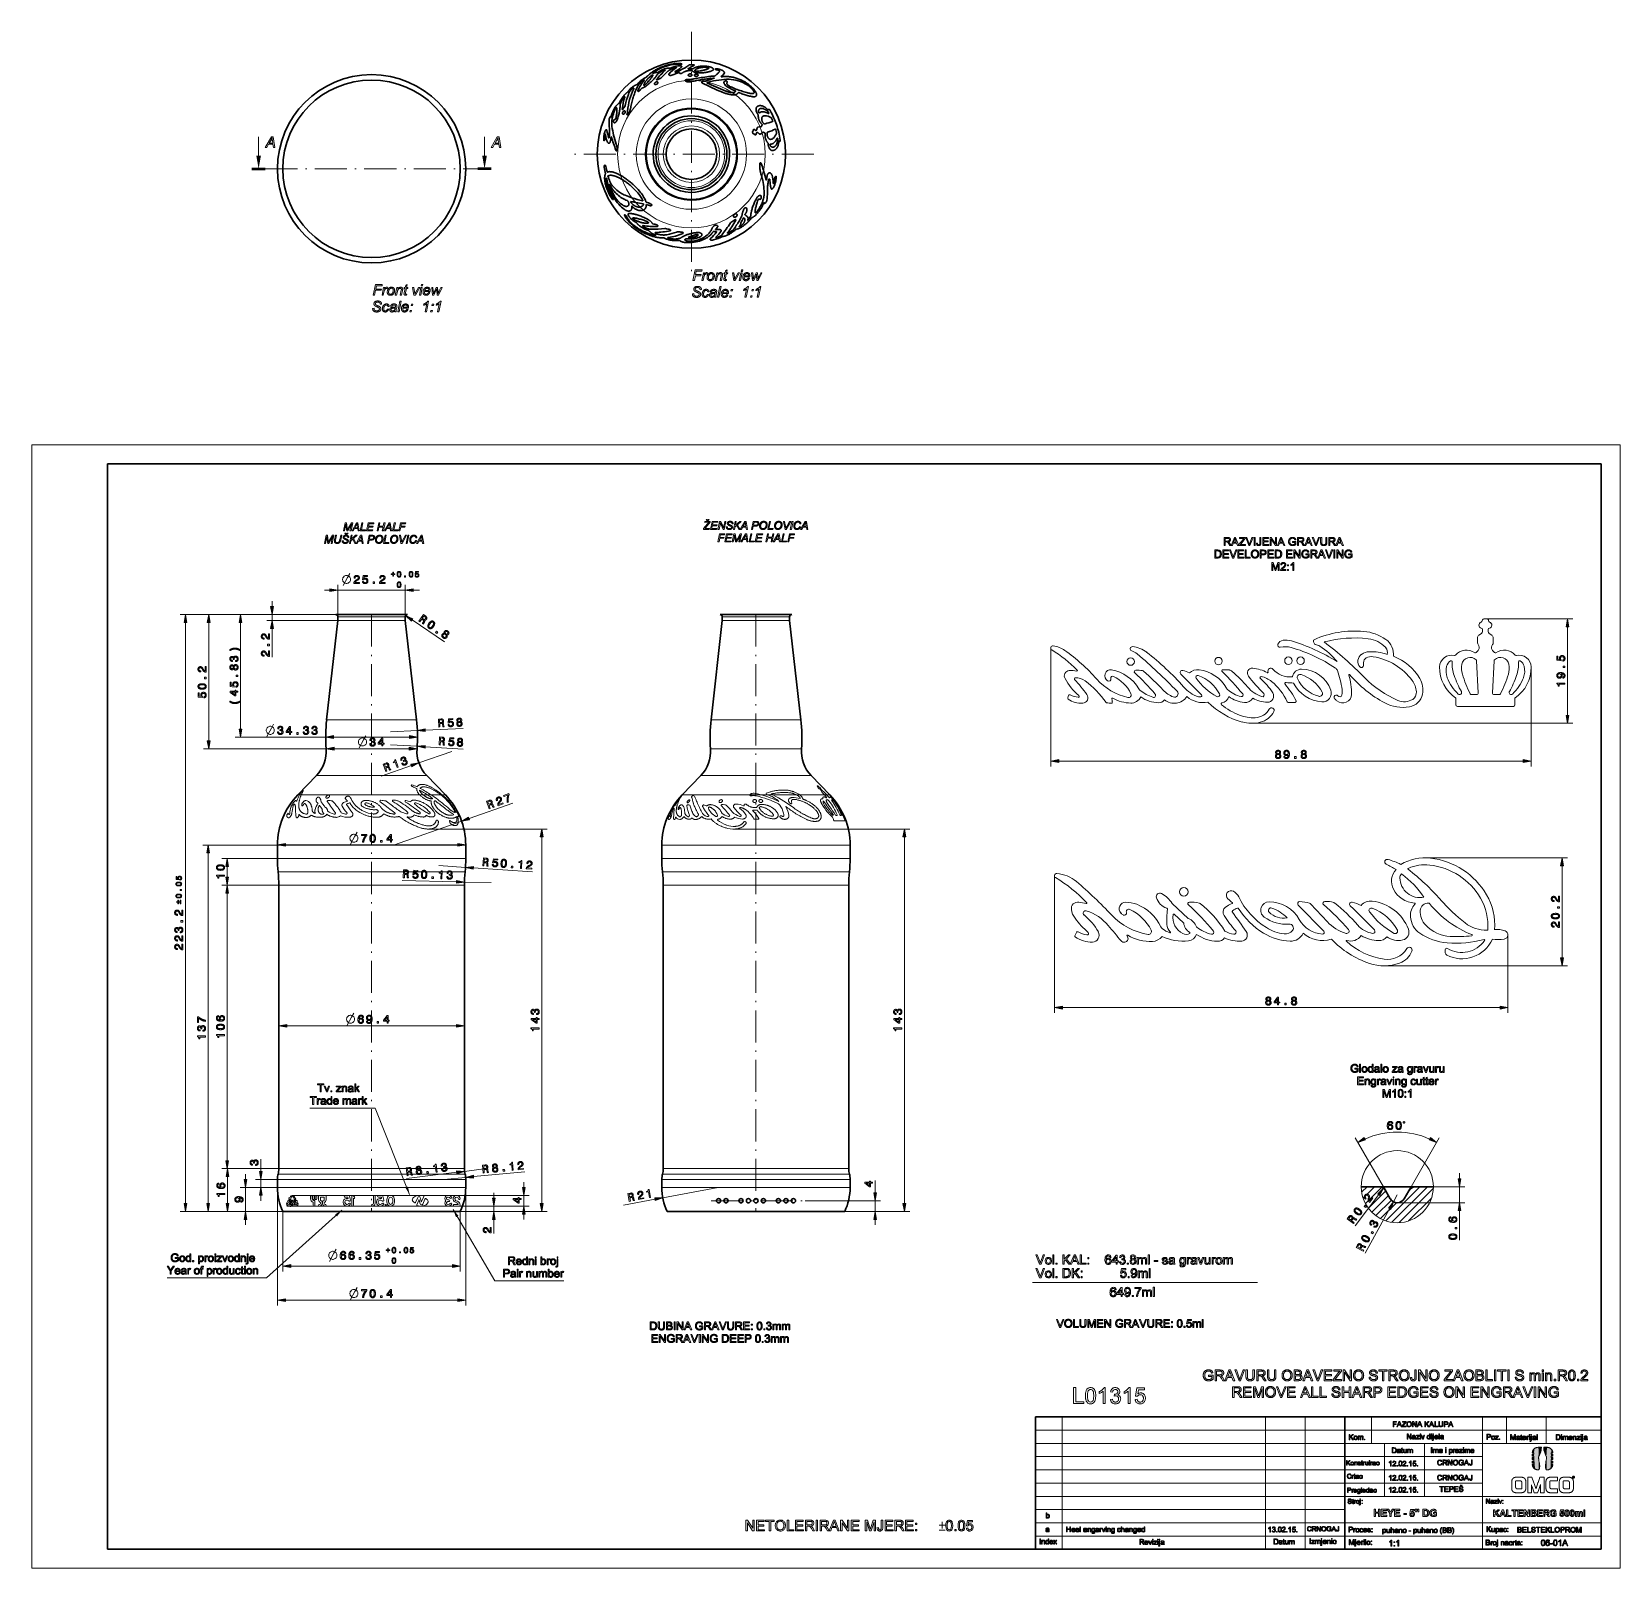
# Model space of a CAD drawing. Extents: x 0 to 594, y 0 to 575.
import ezdxf

# ---------------------------------------------------------------- set-up
doc = ezdxf.new("R2010")
doc.units = 0
doc.linetypes.add('DASHDOT', pattern=[18.5, 12, -3, 0.5, -3])
doc.linetypes.add('DASHED', pattern=[15, 12, -3])

msp = doc.modelspace()

# ---------------------------------------------------------------- linework, layer by layer
at = {"color": 7, "linetype": 'DASHDOT', "lineweight": 13}
for p, q in [((246.67, 574.53), (246.67, 483.01)), ((292.43, 528.77), (200.91, 528.77)), ((87.33, 523.3), (166.81, 523.3)), ((127.07, 356.61), (127.07, 133.41)), ((270.81, 356.61), (270.81, 133.41)), ((254.07, 137.4), (289.25, 137.4))]:
    msp.add_line(p, q, dxfattribs=at)
at = {"color": 7, "lineweight": 30, "ltscale": 0.011568}
for p, q in [((275.72, 545.54), (275.32, 545.31)), ((279.39, 533.61), (279.85, 533.68))]:
    msp.add_line(p, q, dxfattribs=at)
at = {"color": 7, "lineweight": 13, "ltscale": 0.1769}
for p, q in [((84.83, 528.23), (84.83, 535.3)), ((169.31, 528.23), (169.31, 535.3))]:
    msp.add_line(p, q, dxfattribs=at)
at = {"color": 7, "lineweight": 30, "ltscale": 0.005675}
for p, q in [((270.75, 537.64), (270.96, 537.72)), ((271.27, 536.85), (271.05, 536.78))]:
    msp.add_line(p, q, dxfattribs=at)
at = {"color": 7, "lineweight": 30, "ltscale": 0.015574}
msp.add_line((271.46, 538.81), (272.04, 539.04), dxfattribs=at)
at = {"color": 7, "lineweight": 30, "ltscale": 0.000323455}
msp.add_line((272.28, 539.03), (272.29, 539.02), dxfattribs=at)
at = {"color": 7, "lineweight": 30, "ltscale": 0.015575}
msp.add_line((272.93, 536.48), (272.33, 536.3), dxfattribs=at)
at = {"color": 7, "lineweight": 50, "ltscale": 0.125}
for p, q in [((82.33, 523.3), (87.33, 523.3)), ((171.81, 523.3), (166.81, 523.3))]:
    msp.add_line(p, q, dxfattribs=at)
at = {"color": 7, "lineweight": 30, "ltscale": 0.005429}
msp.add_line((217.92, 513.07), (217.81, 513.25), dxfattribs=at)
at = {"color": 7, "lineweight": 13}
for p, q in [((594, 420.04), (0, 420.04)), ((0, 420.04), (0, 0)), ((594, 0), (594, 420.04)), ((114.47, 365.74), (139.67, 365.74)), ((113.67, 356.61), (55.45, 356.61)), ((113.67, 356.61), (64.17, 356.61)), ((113.67, 356.61), (87.85, 356.61)), ((57.45, 136.36), (57.45, 353.65)), ((66.17, 309.36), (66.17, 353.65)), ((114.47, 354.41), (87.85, 354.41)), ((138.13, 355.81), (114.47, 355.81)), ((138.13, 354.41), (114.47, 354.41)), ((281.87, 355.81), (258.21, 355.81)), ((281.87, 354.41), (258.21, 354.41)), ((543.56, 354.96), (576.27, 354.96)), ((574.27, 318.91), (574.27, 352.01)), ((381.07, 344.1), (381.07, 299.83)), ((560.67, 336.74), (560.67, 299.83)), ((141.81, 317.3), (110.27, 317.3)), ((285.55, 317.3), (254.01, 317.3)), ((456.18, 315.96), (576.27, 315.96)), ((87.69, 310.82), (109.91, 310.82)), ((112.86, 310.82), (141.28, 310.82)), ((110.07, 306.41), (64.17, 306.41)), ((141.99, 306.41), (110.07, 306.41)), ((113.03, 306.46), (141.12, 306.46)), ((285.73, 306.41), (253.81, 306.41)), ((384.02, 301.83), (557.71, 301.83)), ((145.17, 296.38), (106.44, 296.38)), ((288.91, 296.38), (250.18, 296.38)), ((151.28, 289.2), (99.48, 289.2)), ((295.02, 289.2), (243.22, 289.2)), ((135.27, 270.41), (160.76, 279.32)), ((148.14, 276.41), (192.69, 276.41)), ((190.69, 136.36), (190.69, 273.45)), ((262.28, 276.4), (328.3, 276.4)), ((326.3, 136.36), (326.3, 273.45)), ((91.87, 270.41), (63.94, 270.41)), ((65.94, 136.36), (65.94, 267.45)), ((157.96, 270.41), (91.87, 270.41)), ((94.83, 270.46), (159.32, 270.46)), ((301.7, 270.41), (235.61, 270.41)), ((91.87, 265.41), (71.04, 265.41)), ((157.96, 265.41), (91.87, 265.41)), ((165.11, 261.86), (187.22, 260.38)), ((301.7, 265.41), (235.61, 265.41)), ((520.98, 265.66), (574.23, 265.66)), ((572.23, 228.21), (572.23, 262.7)), ((157.74, 260.41), (92.12, 260.41)), ((158.83, 256.67), (138.56, 257.15)), ((301.48, 260.41), (235.86, 260.41)), ((382.43, 258.95), (382.43, 207.62)), ((92.37, 255.41), (71.04, 255.41)), ((92.37, 255.41), (71.04, 255.41)), ((73.04, 152.36), (73.04, 252.45)), ((157.52, 255.41), (92.37, 255.41)), ((301.26, 255.41), (236.11, 255.41)), ((552.03, 236.86), (552.03, 207.62)), ((505.74, 225.26), (574.23, 225.26)), ((385.38, 209.62), (549.07, 209.62)), ((95.33, 202.79), (158.82, 202.79)), ((92.37, 149.41), (71.04, 149.41)), ((92.37, 149.41), (71.19, 149.41)), ((157.52, 149.41), (92.37, 149.41)), ((301.26, 149.41), (236.11, 149.41)), ((157.96, 145.41), (91.87, 145.41)), ((157.74, 147.41), (92.12, 147.41)), ((301.7, 145.41), (235.61, 145.41)), ((301.48, 147.41), (235.86, 147.41)), ((91.87, 142.41), (91.87, 98.24)), ((157.96, 142.41), (91.87, 142.41)), ((97.43, 139.41), (185.97, 139.41)), ((162.27, 142.41), (162.27, 98.24)), ((301.7, 142.41), (235.61, 142.41)), ((256.62, 142.41), (235.98, 138.51)), ((289.25, 137.4), (317.41, 137.4)), ((93.9, 133.41), (55.45, 133.41)), ((93.9, 133.41), (63.94, 133.41)), ((93.9, 133.41), (71.19, 133.41)), ((93.9, 133.41), (93.9, 111)), ((95.39, 135.41), (158.54, 135.41)), ((158.54, 135.41), (185.97, 135.41)), ((160.25, 133.41), (160.25, 111)), ((160.25, 133.41), (192.69, 133.41)), ((303.99, 133.41), (328.3, 133.41)), ((96.85, 113), (157.29, 113)), ((94.83, 100.24), (159.32, 100.24)), ((385.28, 56.57), (385.28, 7.07)), ((461.36, 56.57), (461.36, 7.07)), ((476.21, 56.57), (476.21, 7.07)), ((542.54, 56.57), (542.54, 7.07)), ((375.38, 51.62), (586.93, 51.62)), ((586.93, 46.67), (375.38, 46.67)), ((375.38, 41.72), (542.54, 41.72)), ((375.38, 36.77), (542.54, 36.77)), ((375.38, 31.82), (542.54, 31.82)), ((375.38, 26.87), (586.93, 26.87)), ((375.38, 21.97), (491.06, 21.97)), ((375.38, 16.97), (586.93, 16.97)), ((375.38, 12.02), (586.93, 12.02)), ((0, 0), (594, 0))]:
    msp.add_line(p, q, dxfattribs=at)
at = {"color": 7, "lineweight": 30}
for p, q in [((586.93, 412.97), (28.29, 412.97)), ((28.29, 412.97), (28.29, 7.07)), ((586.93, 7.07), (586.93, 412.97)), ((140.47, 356.61), (113.67, 356.61)), ((257.41, 356.61), (284.21, 356.61)), ((114.47, 354.41), (110.27, 317.3)), ((139.67, 354.41), (143.87, 317.3)), ((258.21, 354.41), (254.01, 317.3)), ((283.41, 354.41), (287.61, 317.3)), ((92.37, 149.41), (92.37, 255.41)), ((161.77, 149.41), (161.77, 255.41)), ((236.11, 149.41), (236.11, 255.41)), ((305.51, 149.41), (305.51, 255.41)), ((497.14, 142.67), (524.11, 142.67)), ((160.25, 133.41), (93.9, 133.41)), ((237.64, 133.41), (303.99, 133.41)), ((375.38, 56.57), (586.93, 56.57)), ((375.38, 56.57), (375.38, 7.07)), ((491.06, 56.57), (491.06, 7.07)), ((28.29, 7.07), (586.93, 7.07))]:
    msp.add_line(p, q, dxfattribs=at)
at = {"color": 7, "lineweight": 13, "ltscale": 0.051139}
for p, q in [((109.47, 365.74), (111.52, 365.74)), ((89.85, 359.56), (89.85, 361.61)), ((79.94, 145.36), (79.94, 147.41)), ((183.97, 142.36), (183.97, 144.41)), ((85.63, 137.41), (85.63, 139.45)), ((183.97, 130.41), (183.97, 132.45)), ((79.94, 128.41), (79.94, 130.45)), ((315.41, 128.41), (315.41, 130.45))]:
    msp.add_line(p, q, dxfattribs=at)
at = {"color": 7, "lineweight": 13, "ltscale": 0.298411}
for p, q in [((114.47, 355.81), (114.47, 367.74)), ((139.67, 355.81), (139.67, 367.74))]:
    msp.add_line(p, q, dxfattribs=at)
at = {"color": 7, "lineweight": 13, "ltscale": 0.058971}
msp.add_line((142.63, 365.74), (144.98, 365.74), dxfattribs=at)
at = {"color": 5, "lineweight": 13}
for p, q in [((113.67, 356.61), (76.09, 356.61)), ((78.09, 313.73), (78.09, 353.65)), ((109.91, 310.78), (76.09, 310.78)), ((505.43, 142.67), (494.92, 160.88)), ((515.82, 142.67), (526.34, 160.88)), ((510.63, 136.67), (535.87, 136.67))]:
    msp.add_line(p, q, dxfattribs=at)
at = {"color": 7, "lineweight": 13, "ltscale": 0.055}
msp.add_line((89.85, 354.41), (89.85, 356.61), dxfattribs=at)
at = {"color": 7, "lineweight": 13, "ltscale": 0.268529}
msp.add_line((89.85, 340.71), (89.85, 351.45), dxfattribs=at)
at = {"color": 7, "lineweight": 30, "ltscale": 0.035001}
for p, q in [((114.47, 354.41), (114.47, 355.81)), ((139.67, 354.41), (139.67, 355.81)), ((258.21, 354.41), (258.21, 355.81)), ((283.41, 354.41), (283.41, 355.81))]:
    msp.add_line(p, q, dxfattribs=at)
at = {"color": 7, "lineweight": 13, "ltscale": 0.038562}
for p, q in [((139.67, 355.81), (138.13, 355.81)), ((139.67, 354.41), (138.13, 354.41)), ((283.41, 355.81), (281.87, 355.81)), ((283.41, 354.41), (281.87, 354.41))]:
    msp.add_line(p, q, dxfattribs=at)
at = {"color": 7, "lineweight": 13, "ltscale": 0.366083}
msp.add_line((142.26, 354.6), (154.39, 346.4), dxfattribs=at)
at = {"color": 7, "lineweight": 13, "ltscale": 0.016309}
for p, q in [((542.52, 350.96), (542.52, 350.31)), ((544.61, 350.96), (544.61, 350.31))]:
    msp.add_line(p, q, dxfattribs=at)
at = {"color": 7, "lineweight": 13, "ltscale": 0.014163}
for p in [(543, 354.96), (544.13, 354.96)]:
    msp.add_line(p, (543.56, 354.96), dxfattribs=at)
at = {"color": 7, "lineweight": 13, "ltscale": 0.044758}
for p, q in [((540.64, 346.06), (540.64, 347.85)), ((546.49, 346.06), (546.49, 347.85))]:
    msp.add_line(p, q, dxfattribs=at)
at = {"color": 7, "lineweight": 13, "ltscale": 0.028481}
msp.add_line((541.16, 348.84), (542.09, 349.49), dxfattribs=at)
at = {"color": 7, "lineweight": 13, "ltscale": 0.02848}
msp.add_line((545.97, 348.84), (545.04, 349.49), dxfattribs=at)
at = {"color": 7, "lineweight": 13, "ltscale": 0.299722}
for p, q in [((540.3, 339.29), (540.88, 327.31)), ((546.83, 339.29), (546.25, 327.31))]:
    msp.add_line(p, q, dxfattribs=at)
at = {"color": 7, "lineweight": 13, "ltscale": 0.275231}
msp.add_line((437.44, 326.55), (429.68, 334.36), dxfattribs=at)
at = {"color": 7, "lineweight": 13, "ltscale": 0.021757}
msp.add_line((437.15, 325.87), (436.28, 325.87), dxfattribs=at)
at = {"color": 7, "lineweight": 13, "ltscale": 0.065983}
msp.add_line((472.43, 323.77), (469.79, 323.77), dxfattribs=at)
at = {"color": 7, "lineweight": 13, "ltscale": 0.063112}
for p, q in [((532.49, 325.4), (532.49, 322.87)), ((554.64, 325.4), (554.64, 322.87))]:
    msp.add_line(p, q, dxfattribs=at)
at = {"color": 7, "lineweight": 13, "ltscale": 0.261957}
for q in [(533.09, 322.27), (554.04, 322.27)]:
    msp.add_line((543.56, 322.27), q, dxfattribs=at)
at = {"color": 7, "lineweight": 13, "ltscale": 0.045811}
for p, q in [((538.45, 326.68), (540.28, 326.68)), ((548.68, 326.68), (546.85, 326.68))]:
    msp.add_line(p, q, dxfattribs=at)
at = {"color": 7, "lineweight": 13, "ltscale": 0.051408}
for p, q in [((143.87, 317.3), (141.81, 317.3)), ((287.61, 317.3), (285.55, 317.3))]:
    msp.add_line(p, q, dxfattribs=at)
at = {"color": 7, "lineweight": 13, "ltscale": 0.051083}
for p, q in [((109.91, 310.78), (109.91, 312.82)), ((144.24, 310.78), (144.24, 312.82))]:
    msp.add_line(p, q, dxfattribs=at)
at = {"color": 7, "lineweight": 13, "ltscale": 0.25}
for p, q in [((134.19, 312.8), (144.19, 313.22)), ((134.15, 307.93), (144.13, 307.34)), ((152.18, 262.73), (162.16, 262.06)), ((171.78, 256.36), (161.79, 256.6))]:
    msp.add_line(p, q, dxfattribs=at)
at = {"color": 7, "lineweight": 13, "ltscale": 0.354326}
msp.add_line((147.14, 313.34), (161.3, 313.94), dxfattribs=at)
at = {"color": 7, "lineweight": 13, "ltscale": 0.051291}
for p, q in [((110.07, 306.41), (110.07, 308.46)), ((144.07, 306.41), (144.07, 308.46))]:
    msp.add_line(p, q, dxfattribs=at)
at = {"color": 7, "lineweight": 13, "ltscale": 0.052028}
msp.add_line((144.07, 306.41), (141.99, 306.41), dxfattribs=at)
at = {"color": 7, "lineweight": 13, "ltscale": 0.325}
msp.add_line((157.03, 305.43), (144.76, 301.15), dxfattribs=at)
at = {"color": 7, "lineweight": 13, "ltscale": 0.35595}
msp.add_line((147.08, 307.16), (161.3, 306.32), dxfattribs=at)
at = {"color": 7, "lineweight": 13, "ltscale": 0.052027}
msp.add_line((287.81, 306.41), (285.73, 306.41), dxfattribs=at)
at = {"color": 7, "lineweight": 13, "ltscale": 0.301139}
for p, q in [((141.97, 300.17), (130.6, 296.21)), ((233.07, 137.96), (221.24, 135.73))]:
    msp.add_line(p, q, dxfattribs=at)
at = {"color": 7, "lineweight": 30, "ltscale": 0.250046}
for p, q in [((106.44, 296.38), (99.48, 289.2)), ((147.7, 296.38), (154.66, 289.2)), ((250.18, 296.38), (243.22, 289.2)), ((291.44, 296.38), (298.4, 289.2))]:
    msp.add_line(p, q, dxfattribs=at)
at = {"color": 7, "lineweight": 13, "ltscale": 0.06313}
for p, q in [((147.7, 296.38), (145.17, 296.38)), ((291.44, 296.38), (288.91, 296.38))]:
    msp.add_line(p, q, dxfattribs=at)
at = {"color": 7, "lineweight": 13, "ltscale": 0.001949}
msp.add_line((293.74, 292.62), (293.66, 292.62), dxfattribs=at)
at = {"color": 7, "lineweight": 13, "ltscale": 0.001895}
msp.add_line((293.81, 292.62), (293.74, 292.62), dxfattribs=at)
at = {"color": 7, "lineweight": 13, "ltscale": 0.007916}
msp.add_line((294.9, 291.18), (295.11, 290.95), dxfattribs=at)
at = {"color": 7, "lineweight": 13, "ltscale": 0.007961}
msp.add_line((295.41, 290.95), (295.2, 291.18), dxfattribs=at)
at = {"color": 7, "lineweight": 13, "ltscale": 0.084433}
for p, q in [((154.66, 289.2), (151.28, 289.2)), ((298.4, 289.2), (295.02, 289.2))]:
    msp.add_line(p, q, dxfattribs=at)
at = {"color": 7, "lineweight": 13, "ltscale": 0.434299}
msp.add_line((163.55, 280.29), (179.94, 286.03), dxfattribs=at)
at = {"color": 7, "lineweight": 13, "ltscale": 0.017504}
msp.add_line((276.53, 289.53), (277.15, 289.2), dxfattribs=at)
at = {"color": 7, "lineweight": 13, "ltscale": 0.021602}
msp.add_line((295.6, 290.07), (296.18, 289.42), dxfattribs=at)
at = {"color": 7, "lineweight": 13, "ltscale": 0.010335}
msp.add_line((296.08, 290.42), (295.74, 290.65), dxfattribs=at)
at = {"color": 7, "linetype": 'DASHED', "lineweight": 13, "ltscale": 0.000364092}
msp.add_line((296.42, 289.2), (296.43, 289.19), dxfattribs=at)
at = {"color": 7, "lineweight": 13, "ltscale": 0.021945}
msp.add_line((297.07, 289.42), (296.48, 290.07), dxfattribs=at)
at = {"color": 7, "linetype": 'DASHED', "lineweight": 13, "ltscale": 0.000260006}
msp.add_line((297.26, 289.19), (297.25, 289.2), dxfattribs=at)
at = {"color": 7, "lineweight": 13, "ltscale": 0.002745}
msp.add_line((155.82, 281.62), (155.93, 281.61), dxfattribs=at)
at = {"color": 7, "lineweight": 13, "ltscale": 0.005615}
msp.add_line((156.03, 280.5), (156.25, 280.47), dxfattribs=at)
at = {"color": 7, "lineweight": 13, "ltscale": 0.014746}
msp.add_line((240.57, 280.21), (240.74, 280.77), dxfattribs=at)
at = {"color": 7, "lineweight": 13, "ltscale": 0.010202}
msp.add_line((252.93, 281.1), (252.52, 281.1), dxfattribs=at)
at = {"color": 7, "lineweight": 13, "ltscale": 0.037442}
msp.add_line((270.2, 280.13), (271.7, 280.13), dxfattribs=at)
at = {"color": 7, "lineweight": 13, "ltscale": 0.019658}
msp.add_line((299.61, 281.98), (299.14, 282.62), dxfattribs=at)
at = {"color": 7, "lineweight": 13, "ltscale": 0.005391}
msp.add_line((300.12, 279.43), (300.34, 279.43), dxfattribs=at)
at = {"color": 7, "lineweight": 13, "ltscale": 0.056184}
msp.add_line((300.34, 279.43), (302.59, 279.43), dxfattribs=at)
at = {"color": 7, "lineweight": 13, "ltscale": 0.010105}
msp.add_line((300.76, 281.48), (301.16, 281.48), dxfattribs=at)
at = {"color": 7, "lineweight": 13, "ltscale": 0.006664}
msp.add_line((302.37, 281.48), (302.63, 281.48), dxfattribs=at)
at = {"color": 7, "lineweight": 13, "ltscale": 0.036443}
msp.add_line((302.59, 279.43), (304.04, 279.43), dxfattribs=at)
at = {"color": 7, "lineweight": 30, "ltscale": 0.125}
for p, q in [((91.87, 265.41), (91.87, 270.41)), ((162.27, 265.41), (162.27, 270.41)), ((235.61, 265.41), (235.61, 270.41)), ((306.01, 265.41), (306.01, 270.41))]:
    msp.add_line(p, q, dxfattribs=at)
at = {"color": 7, "lineweight": 13, "ltscale": 0.107727}
for p, q in [((162.27, 270.41), (157.96, 270.41)), ((162.27, 265.41), (157.96, 265.41)), ((162.27, 145.41), (157.96, 145.41)), ((162.27, 142.41), (157.96, 142.41))]:
    msp.add_line(p, q, dxfattribs=at)
at = {"color": 7, "lineweight": 13, "ltscale": 0.107728}
for p, q in [((306.01, 270.41), (301.7, 270.41)), ((306.01, 265.41), (301.7, 265.41)), ((306.01, 145.41), (301.7, 145.41)), ((306.01, 142.41), (301.7, 142.41))]:
    msp.add_line(p, q, dxfattribs=at)
at = {"color": 7, "lineweight": 13, "ltscale": 0.102279}
msp.add_line((73.04, 258.36), (73.04, 262.45), dxfattribs=at)
at = {"color": 7, "lineweight": 13, "ltscale": 0.106962}
for p, q in [((162.02, 260.41), (157.74, 260.41)), ((162.02, 147.41), (157.74, 147.41))]:
    msp.add_line(p, q, dxfattribs=at)
at = {"color": 7, "lineweight": 13, "ltscale": 0.106963}
for p, q in [((305.76, 260.41), (301.48, 260.41)), ((305.76, 147.41), (301.48, 147.41))]:
    msp.add_line(p, q, dxfattribs=at)
at = {"color": 7, "lineweight": 13, "ltscale": 0.106197}
for p, q in [((161.77, 255.41), (157.52, 255.41)), ((305.51, 255.41), (301.26, 255.41)), ((161.77, 149.41), (157.52, 149.41)), ((305.51, 149.41), (301.26, 149.41))]:
    msp.add_line(p, q, dxfattribs=at)
at = {"color": 7, "lineweight": 13, "ltscale": 0.203661}
msp.add_line((432.45, 242.99), (426.47, 248.53), dxfattribs=at)
at = {"color": 7, "lineweight": 13, "ltscale": 0.118241}
msp.add_line((430.69, 241.39), (427.14, 244.52), dxfattribs=at)
at = {"color": 7, "lineweight": 13, "ltscale": 0.341343}
msp.add_line((483.14, 238.16), (473.6, 247.93), dxfattribs=at)
at = {"color": 7, "lineweight": 13, "ltscale": 0.22908}
msp.add_line((484.48, 241.75), (478.19, 248.41), dxfattribs=at)
at = {"color": 7, "lineweight": 13, "ltscale": 0.034803}
msp.add_line((390.72, 237.78), (390.11, 236.53), dxfattribs=at)
at = {"color": 7, "lineweight": 13, "ltscale": 0.116125}
for p, q in [((85.63, 148.36), (85.63, 153.01)), ((315.41, 140.36), (315.41, 145))]:
    msp.add_line(p, q, dxfattribs=at)
at = {"color": 7, "lineweight": 13, "ltscale": 0.203125}
for p, q in [((169.9, 149.41), (161.83, 148.41)), ((154.15, 145.41), (162.24, 146.15))]:
    msp.add_line(p, q, dxfattribs=at)
at = {"color": 7, "lineweight": 13, "ltscale": 0.252279}
msp.add_line((73.19, 136.36), (73.19, 146.45), dxfattribs=at)
at = {"color": 7, "lineweight": 13, "ltscale": 0.206144}
for p, q in [((91.87, 145.41), (83.63, 145.41)), ((91.87, 142.41), (83.63, 142.41))]:
    msp.add_line(p, q, dxfattribs=at)
at = {"color": 7, "lineweight": 13, "ltscale": 0.075}
msp.add_line((85.63, 142.41), (85.63, 145.41), dxfattribs=at)
at = {"color": 7, "lineweight": 30, "ltscale": 0.075}
for p, q in [((91.87, 142.41), (91.87, 145.41)), ((162.27, 142.41), (162.27, 145.41)), ((235.61, 142.41), (235.61, 145.41)), ((306.01, 142.41), (306.01, 145.41))]:
    msp.add_line(p, q, dxfattribs=at)
at = {"color": 7, "lineweight": 13, "ltscale": 0.472165}
msp.add_line((158.9, 148.04), (140.16, 145.71), dxfattribs=at)
at = {"color": 7, "lineweight": 13, "ltscale": 0.480614}
msp.add_line((165.18, 146.42), (184.32, 148.19), dxfattribs=at)
at = {"color": 7, "lineweight": 13, "ltscale": 0.069905}
msp.add_line((497.34, 140.69), (499.31, 142.67), dxfattribs=at)
at = {"color": 7, "lineweight": 13, "ltscale": 0.150263}
msp.add_line((497.89, 138.42), (502.14, 142.67), dxfattribs=at)
at = {"color": 7, "lineweight": 13, "ltscale": 0.220281}
msp.add_line((498.74, 136.44), (504.97, 142.67), dxfattribs=at)
at = {"color": 7, "lineweight": 30, "ltscale": 0.129904}
for p, q in [((508.03, 138.17), (505.43, 142.67)), ((513.23, 138.17), (515.82, 142.67))]:
    msp.add_line(p, q, dxfattribs=at)
at = {"color": 7, "lineweight": 13, "ltscale": 0.450263}
msp.add_line((506.38, 129.93), (519.11, 142.67), dxfattribs=at)
at = {"color": 7, "lineweight": 13, "ltscale": 0.469905}
msp.add_line((508.65, 129.38), (521.94, 142.67), dxfattribs=at)
at = {"color": 7, "lineweight": 13, "ltscale": 0.038538}
msp.add_line((515.19, 141.58), (516.28, 142.67), dxfattribs=at)
at = {"color": 5, "lineweight": 13, "ltscale": 0.293935}
msp.add_line((524.11, 142.67), (535.87, 142.67), dxfattribs=at)
at = {"color": 5, "lineweight": 13, "ltscale": 0.051139}
for p, q in [((533.87, 145.62), (533.87, 147.67)), ((172.79, 138.36), (172.79, 140.41))]:
    msp.add_line(p, q, dxfattribs=at)
at = {"color": 5, "lineweight": 13, "ltscale": 0.15}
msp.add_line((533.87, 136.67), (533.87, 142.67), dxfattribs=at)
at = {"color": 7, "lineweight": 13, "ltscale": 0.348179}
msp.add_line((91.87, 142.41), (77.94, 142.41), dxfattribs=at)
at = {"color": 7, "lineweight": 13, "ltscale": 0.225}
msp.add_line((79.94, 133.41), (79.94, 142.41), dxfattribs=at)
at = {"color": 7, "lineweight": 13, "ltscale": 0.028417}
msp.add_line((95.35, 136.61), (95.93, 137.59), dxfattribs=at)
at = {"color": 7, "lineweight": 13, "ltscale": 0.028418}
msp.add_line((95.72, 136.39), (96.3, 137.37), dxfattribs=at)
at = {"color": 7, "lineweight": 13, "ltscale": 0.006993}
msp.add_line((96.18, 138.25), (96.26, 137.98), dxfattribs=at)
at = {"color": 7, "lineweight": 13, "ltscale": 0.000769841}
msp.add_line((96.23, 137.65), (96.2, 137.66), dxfattribs=at)
at = {"color": 7, "lineweight": 13, "ltscale": 0.016057}
msp.add_line((96.46, 138.49), (96.78, 139.04), dxfattribs=at)
at = {"color": 7, "lineweight": 13, "ltscale": 0.00674}
msp.add_line((96.76, 137.91), (96.5, 137.84), dxfattribs=at)
at = {"color": 7, "lineweight": 13, "ltscale": 0.005236}
for p, q in [((96.88, 136.62), (96.69, 136.7)), ((97.02, 137), (96.83, 137.07))]:
    msp.add_line(p, q, dxfattribs=at)
at = {"color": 7, "lineweight": 13, "ltscale": 0.016077}
msp.add_line((96.83, 138.27), (97.15, 138.82), dxfattribs=at)
at = {"color": 7, "lineweight": 13, "ltscale": 0.034206}
msp.add_line((97.48, 137.48), (98.1, 136.27), dxfattribs=at)
at = {"color": 7, "lineweight": 13, "ltscale": 0.018585}
msp.add_line((98.33, 137.66), (97.59, 137.66), dxfattribs=at)
at = {"color": 7, "lineweight": 13, "ltscale": 0.030061}
for p, q in [((98.32, 137.78), (97.71, 138.82)), ((98.69, 138), (98.08, 139.04))]:
    msp.add_line(p, q, dxfattribs=at)
at = {"color": 7, "lineweight": 13, "ltscale": 0.022791}
msp.add_line((98.04, 137.26), (98.46, 136.45), dxfattribs=at)
at = {"color": 7, "lineweight": 13, "ltscale": 0.007169}
msp.add_line((98.33, 137.26), (98.04, 137.26), dxfattribs=at)
at = {"color": 7, "lineweight": 13, "ltscale": 0.006743}
msp.add_line((98.56, 137.12), (98.62, 137.38), dxfattribs=at)
at = {"color": 7, "lineweight": 13, "ltscale": 0.000737358}
msp.add_line((98.62, 137.73), (98.59, 137.71), dxfattribs=at)
at = {"color": 7, "lineweight": 13, "ltscale": 0.014426}
msp.add_line((99.13, 136.39), (98.84, 136.89), dxfattribs=at)
at = {"color": 7, "lineweight": 13, "ltscale": 0.006992}
msp.add_line((99.14, 137.46), (98.86, 137.53), dxfattribs=at)
at = {"color": 7, "lineweight": 13, "ltscale": 0.01442}
msp.add_line((99.51, 136.61), (99.21, 137.11), dxfattribs=at)
at = {"color": 7, "lineweight": 13, "ltscale": 0.023697}
msp.add_line((104.25, 139.08), (104.25, 138.13), dxfattribs=at)
at = {"color": 7, "lineweight": 13, "ltscale": 0.023737}
msp.add_line((104.9, 138.13), (104.9, 139.08), dxfattribs=at)
at = {"color": 7, "lineweight": 13, "ltscale": 0.023682}
for p, q in [((105.09, 138.14), (105.09, 139.09)), ((105.73, 138.14), (105.73, 139.09)), ((105.92, 138.14), (105.92, 139.09)), ((106.56, 138.14), (106.56, 139.09))]:
    msp.add_line(p, q, dxfattribs=at)
at = {"color": 7, "lineweight": 13, "ltscale": 0.028414}
msp.add_line((105.24, 136.87), (105.24, 135.73), dxfattribs=at)
at = {"color": 7, "lineweight": 13, "ltscale": 0.035569}
msp.add_line((105.89, 137.15), (105.89, 135.73), dxfattribs=at)
at = {"color": 7, "lineweight": 13, "ltscale": 0.03401}
for p, q in [((107.27, 139.09), (107.27, 137.73)), ((110.05, 137.73), (110.05, 139.09))]:
    msp.add_line(p, q, dxfattribs=at)
at = {"color": 7, "lineweight": 13, "ltscale": 0.026785}
for p in [(107.59, 139.41), (109.73, 139.41)]:
    msp.add_line(p, (108.66, 139.41), dxfattribs=at)
at = {"color": 7, "lineweight": 13, "ltscale": 0.02588}
for p, q in [((107.92, 137.73), (107.92, 138.76)), ((109.4, 137.73), (109.4, 138.76))]:
    msp.add_line(p, q, dxfattribs=at)
at = {"color": 7, "lineweight": 13, "ltscale": 0.018535}
for q in [(107.92, 138.76), (109.4, 138.76)]:
    msp.add_line((108.66, 138.76), q, dxfattribs=at)
at = {"color": 7, "lineweight": 13, "ltscale": 0.008167}
for p, q in [((107.96, 136.75), (107.96, 136.43)), ((109.36, 136.75), (109.36, 136.43))]:
    msp.add_line(p, q, dxfattribs=at)
at = {"color": 7, "lineweight": 13, "ltscale": 0.015001}
for p, q in [((108.61, 137.03), (108.61, 136.43)), ((108.71, 137.03), (108.71, 136.43))]:
    msp.add_line(p, q, dxfattribs=at)
at = {"color": 7, "lineweight": 13, "ltscale": 0.035206}
for p, q in [((117.11, 139.41), (118.52, 139.41)), ((129.6, 139.4), (131.01, 139.4))]:
    msp.add_line(p, q, dxfattribs=at)
at = {"color": 7, "lineweight": 13, "ltscale": 0.028398}
for p, q in [((117.11, 138.77), (118.24, 138.77)), ((129.6, 138.76), (130.74, 138.76))]:
    msp.add_line(p, q, dxfattribs=at)
at = {"color": 7, "lineweight": 13, "ltscale": 0.01351}
msp.add_line((118.24, 138.77), (118.33, 138.24), dxfattribs=at)
at = {"color": 7, "lineweight": 13, "ltscale": 0.038516}
msp.add_line((118.83, 139.15), (119.15, 137.65), dxfattribs=at)
at = {"color": 7, "lineweight": 13, "ltscale": 0.084102}
msp.add_line((119.65, 135.72), (119.65, 139.09), dxfattribs=at)
at = {"color": 7, "lineweight": 13, "ltscale": 0.016542}
msp.add_line((120.2, 139.31), (120.66, 138.84), dxfattribs=at)
at = {"color": 7, "lineweight": 13, "ltscale": 0.065396}
msp.add_line((120.29, 135.72), (120.29, 138.34), dxfattribs=at)
at = {"color": 7, "lineweight": 13, "ltscale": 0.064705}
for p, q in [((127.78, 139.08), (127.78, 136.49)), ((128.42, 139.08), (128.42, 136.49))]:
    msp.add_line(p, q, dxfattribs=at)
at = {"color": 7, "lineweight": 13, "ltscale": 0.0139}
msp.add_line((130.74, 138.76), (130.82, 138.21), dxfattribs=at)
at = {"color": 7, "lineweight": 13, "ltscale": 0.038399}
msp.add_line((131.32, 139.15), (131.64, 137.64), dxfattribs=at)
at = {"color": 7, "lineweight": 13, "ltscale": 0.051189}
for p, q in [((144.31, 138.65), (143.52, 136.76)), ((146.21, 136.16), (147.01, 138.05))]:
    msp.add_line(p, q, dxfattribs=at)
at = {"color": 7, "lineweight": 13, "ltscale": 0.049783}
for p, q in [((143.98, 135.85), (144.73, 137.69)), ((146.55, 138.96), (145.8, 137.12))]:
    msp.add_line(p, q, dxfattribs=at)
at = {"color": 7, "lineweight": 13, "ltscale": 0.037179}
msp.add_line((145.26, 136.24), (144.9, 137.68), dxfattribs=at)
at = {"color": 7, "lineweight": 13, "ltscale": 0.037178}
msp.add_line((145.27, 138.58), (145.63, 137.13), dxfattribs=at)
at = {"color": 7, "lineweight": 13, "ltscale": 0.003409}
for p, q in [((155.74, 139.41), (155.61, 139.41)), ((155.74, 138.77), (155.61, 138.77)), ((155.74, 136.04), (155.61, 136.04)), ((155.74, 135.41), (155.61, 135.41))]:
    msp.add_line(p, q, dxfattribs=at)
at = {"color": 7, "lineweight": 13, "ltscale": 0.0103}
for p, q in [((156.02, 137.72), (155.61, 137.72)), ((156.02, 137.09), (155.61, 137.09))]:
    msp.add_line(p, q, dxfattribs=at)
at = {"color": 7, "lineweight": 13, "ltscale": 0.013964}
msp.add_line((158.92, 136.65), (158.4, 136.85), dxfattribs=at)
at = {"color": 7, "lineweight": 13, "ltscale": 0.013963}
msp.add_line((159.15, 137.24), (158.63, 137.44), dxfattribs=at)
at = {"color": 7, "lineweight": 13, "ltscale": 0.100101}
msp.add_line((183.97, 135.41), (183.97, 139.41), dxfattribs=at)
at = {"color": 7, "lineweight": 13, "ltscale": 0.099952}
msp.add_line((315.41, 133.41), (315.41, 137.4), dxfattribs=at)
at = {"color": 34, "lineweight": 13, "ltscale": 0.366083}
msp.add_line((503.73, 139.7), (494.91, 128.01), dxfattribs=at)
at = {"color": 7, "lineweight": 13, "ltscale": 0.229146}
msp.add_line((499.82, 134.68), (506.3, 141.17), dxfattribs=at)
at = {"color": 7, "lineweight": 13, "ltscale": 0.220673}
msp.add_line((501.09, 133.13), (507.33, 139.37), dxfattribs=at)
at = {"color": 7, "lineweight": 13, "ltscale": 0.204383}
msp.add_line((502.65, 131.86), (508.43, 137.64), dxfattribs=at)
at = {"color": 7, "lineweight": 13, "ltscale": 0.208895}
msp.add_line((504.4, 130.78), (510.31, 136.69), dxfattribs=at)
at = {"color": 5, "lineweight": 13, "ltscale": 0.075}
msp.add_line((510.63, 139.67), (509.18, 137.04), dxfattribs=at)
at = {"color": 7, "lineweight": 13, "ltscale": 0.448509}
msp.add_line((511.36, 129.25), (524.04, 141.94), dxfattribs=at)
at = {"color": 7, "lineweight": 13, "ltscale": 0.300986}
msp.add_line((514.86, 129.92), (523.37, 138.44), dxfattribs=at)
at = {"color": 7, "lineweight": 13, "ltscale": 0.398804}
msp.add_line((93.9, 133.41), (77.94, 133.41), dxfattribs=at)
at = {"color": 7, "lineweight": 13, "ltscale": 0.013781}
msp.add_line((96.59, 135.84), (96.04, 135.84), dxfattribs=at)
at = {"color": 7, "lineweight": 13, "ltscale": 0.013762}
msp.add_line((96.59, 135.41), (96.04, 135.41), dxfattribs=at)
at = {"color": 7, "lineweight": 13, "ltscale": 0.010677}
msp.add_line((96.57, 136.56), (96.99, 136.56), dxfattribs=at)
at = {"color": 7, "lineweight": 13, "ltscale": 0.018667}
msp.add_line((97.31, 136.16), (96.57, 136.16), dxfattribs=at)
at = {"color": 7, "lineweight": 13, "ltscale": 0.006731}
msp.add_line((96.93, 135.96), (97.13, 135.78), dxfattribs=at)
at = {"color": 7, "lineweight": 13, "ltscale": 0.006969}
msp.add_line((96.94, 135.29), (97.13, 135.49), dxfattribs=at)
at = {"color": 7, "lineweight": 13, "ltscale": 0.000770187}
msp.add_line((97.43, 135.61), (97.43, 135.64), dxfattribs=at)
at = {"color": 7, "lineweight": 13, "ltscale": 0.029653}
for p, q in [((98.82, 135.84), (97.63, 135.84)), ((98.82, 135.41), (97.63, 135.41))]:
    msp.add_line(p, q, dxfattribs=at)
at = {"color": 7, "lineweight": 13, "ltscale": 0.040952}
msp.add_line((157.87, 136.04), (159.51, 136.04), dxfattribs=at)
at = {"color": 7, "lineweight": 13, "ltscale": 0.050214}
msp.add_line((159.88, 135.41), (157.87, 135.41), dxfattribs=at)
at = {"color": 5, "lineweight": 13, "ltscale": 0.406259}
msp.add_line((158.54, 135.41), (174.79, 135.41), dxfattribs=at)
at = {"color": 5, "lineweight": 13, "ltscale": 0.363652}
msp.add_line((160.25, 133.41), (174.79, 133.41), dxfattribs=at)
at = {"color": 5, "lineweight": 13, "ltscale": 0.05}
msp.add_line((172.79, 133.41), (172.79, 135.41), dxfattribs=at)
at = {"color": 7, "lineweight": 13, "ltscale": 0.335547}
msp.add_line((303.99, 133.41), (317.41, 133.41), dxfattribs=at)
at = {"color": 5, "lineweight": 13, "ltscale": 0.476184}
msp.add_line((507.76, 134.45), (498.58, 117.76), dxfattribs=at)
at = {"color": 5, "lineweight": 13, "ltscale": 0.276097}
msp.add_line((533.87, 122.67), (533.87, 133.71), dxfattribs=at)
at = {"color": 5, "lineweight": 13, "ltscale": 0.132466}
msp.add_line((172.79, 125.15), (172.79, 130.45), dxfattribs=at)
at = {"color": 7, "lineweight": 18}
msp.add_line((374.25, 106.82), (458.33, 106.82), dxfattribs=at)
at = {"color": 7, "lineweight": 13, "ltscale": 0.2475}
for p, q in [((500.96, 56.57), (500.96, 46.67)), ((551.45, 56.57), (551.45, 46.67)), ((566.3, 56.57), (566.3, 46.67))]:
    msp.add_line(p, q, dxfattribs=at)
at = {"color": 7, "lineweight": 13, "ltscale": 0.495}
for p, q in [((505.91, 46.67), (505.91, 26.87)), ((520.76, 46.67), (520.76, 26.87))]:
    msp.add_line(p, q, dxfattribs=at)
at = {"color": 7, "lineweight": 30}
for points in [[(233.8, 558.4), (233.71, 558.26), (233.61, 558.11), (233.47, 557.89), (233.31, 557.68), (233.14, 557.46), (232.95, 557.23), (232.76, 557), (232.56, 556.77), (232.34, 556.54), (232.1, 556.29), (231.85, 556.04), (231.58, 555.78), (231.31, 555.53), (231.02, 555.27), (230.73, 555.02), (230.43, 554.77), (230.13, 554.52), (229.81, 554.28)], [(229.87, 557.6), (230.02, 557.76), (230.17, 557.92), (230.33, 558.08), (230.49, 558.24), (230.61, 558.34), (230.72, 558.45), (230.84, 558.55), (230.96, 558.65), (231.2, 558.85), (231.42, 559.03), (231.64, 559.2), (231.87, 559.36), (232.11, 559.53), (232.35, 559.69), (232.55, 559.82), (232.76, 559.95), (232.97, 560.08), (233.13, 560.17), (233.3, 560.27), (233.63, 560.45), (233.97, 560.63), (234.32, 560.81), (234.67, 560.98), (235.03, 561.14), (235.39, 561.3), (235.76, 561.45), (236.14, 561.59)], [(232.32, 559.08), (232.29, 559.06), (232.28, 559.04), (232.27, 559.03), (232.27, 559.02), (232.27, 559.01), (232.27, 559), (232.28, 558.99), (232.29, 558.98), (232.3, 558.98), (232.33, 558.98), (232.37, 558.99), (232.42, 559), (232.47, 559.02)], [(232.47, 559.02), (232.62, 559.08), (232.77, 559.13), (232.92, 559.18), (233.06, 559.21), (233.19, 559.24), (233.32, 559.27), (233.44, 559.28), (233.56, 559.29), (233.66, 559.29), (233.71, 559.29), (233.75, 559.28), (233.82, 559.27), (233.88, 559.25), (233.93, 559.24), (233.98, 559.21)], [(236.38, 560.11), (236.12, 559.99), (235.87, 559.87), (235.62, 559.74), (235.49, 559.68), (235.37, 559.61), (235.26, 559.54), (235.14, 559.47), (234.95, 559.36), (234.77, 559.24), (234.6, 559.11), (234.43, 558.99), (234.27, 558.86), (234.11, 558.73), (234.03, 558.66), (233.95, 558.58)], [(233.98, 559.21), (234.15, 559.34), (234.33, 559.46), (234.51, 559.58), (234.7, 559.7), (234.9, 559.81), (235.11, 559.93), (235.32, 560.04), (235.54, 560.15), (235.76, 560.25), (235.9, 560.32), (236.04, 560.38), (236.19, 560.44), (236.33, 560.5), (236.63, 560.61), (236.93, 560.72)], [(236.78, 560.02), (236.81, 560.05), (236.82, 560.07), (236.83, 560.1), (236.83, 560.12), (236.83, 560.13), (236.82, 560.15), (236.8, 560.16), (236.77, 560.17), (236.74, 560.18), (236.7, 560.18), (236.66, 560.18), (236.63, 560.17), (236.57, 560.16), (236.5, 560.15), (236.44, 560.13), (236.38, 560.11)], [(236.93, 560.72), (237.05, 560.76), (237.18, 560.8), (237.35, 560.84), (237.52, 560.88), (237.69, 560.91), (237.85, 560.93), (238.01, 560.95), (238.15, 560.95), (238.28, 560.95), (238.4, 560.95), (238.51, 560.94), (238.56, 560.93), (238.62, 560.92), (238.66, 560.91), (238.71, 560.89)], [(240.58, 561.19), (240.31, 561.1), (240.05, 561), (239.8, 560.9), (239.55, 560.79), (239.43, 560.73), (239.31, 560.68), (239.12, 560.58), (238.93, 560.47), (238.74, 560.36), (238.56, 560.25), (238.39, 560.14), (238.23, 560.02), (238.08, 559.9), (237.99, 559.83), (237.9, 559.76)], [(239.35, 558.29), (239.24, 558.26), (239.14, 558.23), (239.03, 558.22), (238.92, 558.21), (238.82, 558.21), (238.72, 558.22), (238.67, 558.22), (238.62, 558.23), (238.56, 558.24), (238.49, 558.26), (238.44, 558.28), (238.39, 558.31), (238.34, 558.34), (238.29, 558.37), (238.26, 558.41), (238.24, 558.43), (238.23, 558.45), (238.22, 558.48), (238.21, 558.51), (238.2, 558.54), (238.2, 558.58), (238.2, 558.62), (238.21, 558.65), (238.22, 558.69), (238.23, 558.72), (238.25, 558.74), (238.28, 558.8), (238.32, 558.85)], [(242.03, 562.26), (241.92, 562.3), (241.79, 562.33), (241.66, 562.35), (241.52, 562.37), (241.37, 562.39), (241.28, 562.39), (241.18, 562.4), (240.97, 562.41), (240.76, 562.4), (240.54, 562.39), (240.3, 562.38), (240.06, 562.35), (239.82, 562.32), (239.68, 562.3), (239.54, 562.28), (239.25, 562.23), (238.97, 562.17)], [(240, 562.6), (240.23, 562.63), (240.46, 562.66), (240.74, 562.69), (241.02, 562.71), (241.28, 562.72), (241.41, 562.72), (241.54, 562.73), (241.76, 562.72), (241.97, 562.71), (242.17, 562.7), (242.36, 562.67), (242.45, 562.66), (242.54, 562.65), (242.62, 562.63), (242.7, 562.61), (242.8, 562.59), (242.9, 562.56), (242.99, 562.52)], [(240.59, 559.62), (240.57, 559.6), (240.55, 559.58), (240.54, 559.56), (240.53, 559.55), (240.53, 559.53), (240.54, 559.51), (240.54, 559.5), (240.55, 559.5), (240.56, 559.49), (240.58, 559.48), (240.61, 559.47), (240.63, 559.46), (240.65, 559.46), (240.69, 559.46), (240.74, 559.46), (240.78, 559.47), (240.8, 559.48)], [(241.03, 561.03), (241.07, 561.05), (241.09, 561.07), (241.11, 561.08), (241.12, 561.1), (241.12, 561.11), (241.13, 561.13), (241.13, 561.15), (241.12, 561.17), (241.11, 561.18), (241.1, 561.19), (241.08, 561.2), (241.04, 561.22), (241, 561.23), (240.94, 561.24), (240.87, 561.24), (240.8, 561.23), (240.74, 561.22), (240.68, 561.21), (240.63, 561.2), (240.58, 561.19)], [(242.88, 561.24), (242.72, 561.12), (242.55, 560.99), (242.2, 560.72), (241.82, 560.45), (241.43, 560.18), (241.02, 559.9), (240.59, 559.62)], [(240.8, 559.48), (241.07, 559.56), (241.33, 559.64), (241.59, 559.73), (241.85, 559.83), (242.09, 559.93), (242.33, 560.03), (242.55, 560.14), (242.77, 560.25)], [(241.68, 561.78), (241.7, 561.78), (241.87, 561.8), (242.03, 561.81), (242.18, 561.82), (242.32, 561.82), (242.44, 561.81), (242.55, 561.79), (242.65, 561.77), (242.75, 561.75), (242.79, 561.74), (242.83, 561.72), (242.87, 561.71), (242.9, 561.69), (242.93, 561.67), (242.95, 561.65), (242.97, 561.64), (242.99, 561.62), (243.01, 561.59), (243.03, 561.56), (243.04, 561.53), (243.04, 561.5), (243.04, 561.47), (243.04, 561.45), (243.03, 561.42), (243.02, 561.4), (243, 561.37), (242.97, 561.33), (242.93, 561.29), (242.88, 561.24)], [(242.99, 562.52), (243.01, 562.52), (243.03, 562.51), (243.04, 562.5), (243.05, 562.49), (243.05, 562.48), (243.06, 562.46), (243.05, 562.45), (243.05, 562.43), (243.04, 562.42), (243.03, 562.41), (243, 562.39), (242.96, 562.37), (242.91, 562.34), (242.84, 562.32), (242.77, 562.3), (242.71, 562.28), (242.65, 562.27), (242.55, 562.25), (242.45, 562.24), (242.36, 562.24), (242.27, 562.23), (242.18, 562.24), (242.13, 562.24), (242.09, 562.25), (242.06, 562.26), (242.03, 562.26)], [(242.2, 559.25), (242.21, 559.26), (242.21, 559.27), (242.21, 559.27), (242.2, 559.28), (242.2, 559.29), (242.19, 559.29), (242.18, 559.3), (242.16, 559.3), (242.14, 559.31), (242.11, 559.31), (242.08, 559.3), (242.06, 559.3), (242.05, 559.29)], [(243.18, 559.08), (243.15, 559.06), (243.13, 559.05), (243.06, 559.01), (242.99, 558.98), (242.92, 558.96), (242.83, 558.94), (242.74, 558.93), (242.66, 558.92), (242.57, 558.93), (242.5, 558.94), (242.44, 558.95), (242.38, 558.97), (242.33, 558.99), (242.28, 559.02), (242.25, 559.05), (242.22, 559.08), (242.2, 559.11), (242.19, 559.14), (242.19, 559.18), (242.19, 559.21), (242.2, 559.25)], [(242.77, 560.25), (243.23, 560.49), (243.67, 560.74), (244.1, 560.98), (244.3, 561.1), (244.5, 561.22), (244.8, 561.4), (245.09, 561.58), (245.36, 561.76), (245.61, 561.94), (245.85, 562.11)], [(246.96, 560.05), (246.74, 560.06), (246.51, 560.06), (246.29, 560.06), (246.06, 560.05), (245.84, 560.03), (245.62, 560), (245.4, 559.97), (245.18, 559.93), (244.97, 559.88), (244.77, 559.83), (244.57, 559.77), (244.37, 559.71), (244.18, 559.64), (244.09, 559.6), (244, 559.56), (243.85, 559.49), (243.7, 559.42), (243.56, 559.34), (243.43, 559.26), (243.3, 559.17), (243.18, 559.08)], [(245.47, 560.72), (245.45, 560.7), (245.43, 560.68), (245.43, 560.67), (245.42, 560.67), (245.42, 560.65), (245.43, 560.63), (245.44, 560.62), (245.45, 560.61), (245.47, 560.6), (245.5, 560.59), (245.52, 560.58), (245.55, 560.57), (245.6, 560.57), (245.64, 560.57), (245.67, 560.57)], [(245.49, 558.33), (245.49, 558.36), (245.49, 558.39), (245.5, 558.42), (245.51, 558.44), (245.52, 558.47), (245.53, 558.49), (245.55, 558.51), (245.58, 558.55), (245.62, 558.59), (245.67, 558.63), (245.73, 558.66), (245.79, 558.69), (245.86, 558.71), (245.93, 558.74), (246.02, 558.75), (246.1, 558.76), (246.19, 558.77), (246.28, 558.76), (246.36, 558.76), (246.44, 558.74), (246.51, 558.72), (246.58, 558.7), (246.64, 558.67), (246.69, 558.64), (246.74, 558.61), (246.79, 558.57), (246.83, 558.53), (246.84, 558.51), (246.85, 558.49), (246.87, 558.45), (246.88, 558.42), (246.89, 558.38), (246.89, 558.35)], [(245.85, 562.11), (245.87, 562.12), (245.89, 562.13), (245.91, 562.13), (245.97, 562.15), (246.01, 562.15), (246.05, 562.15)], [(248.74, 559.21), (248.58, 559.22), (248.42, 559.24), (248.28, 559.27), (248.15, 559.29), (248.01, 559.33), (247.88, 559.37), (247.76, 559.41), (247.64, 559.46), (247.53, 559.51), (247.42, 559.57), (247.33, 559.63), (247.25, 559.69), (247.18, 559.74), (247.12, 559.8), (247.07, 559.86), (247.02, 559.93), (247, 559.96), (246.99, 559.99), (246.97, 560.02), (246.96, 560.05)], [(247.21, 560.63), (247.29, 560.7), (247.38, 560.76), (247.47, 560.83), (247.54, 560.87), (247.61, 560.92), (247.75, 561), (247.91, 561.08), (248.07, 561.15), (248.23, 561.22), (248.41, 561.29), (248.59, 561.35), (248.75, 561.4), (248.92, 561.44), (249.1, 561.48), (249.28, 561.52), (249.4, 561.54), (249.52, 561.56), (249.65, 561.58), (249.77, 561.6), (250.03, 561.63), (250.3, 561.65), (250.57, 561.67), (250.85, 561.68), (251.13, 561.68), (251.41, 561.67), (251.7, 561.66), (251.99, 561.64), (252.29, 561.61), (252.58, 561.58), (252.87, 561.53), (253.17, 561.49)], [(247.55, 562.15), (247.58, 562.15), (247.63, 562.14), (247.67, 562.13), (247.7, 562.12), (247.73, 562.12), (247.74, 562.11), (247.76, 562.1), (247.77, 562.09), (247.77, 562.08), (247.78, 562.07), (247.78, 562.06), (247.77, 562.06), (247.77, 562.05), (247.76, 562.04), (247.75, 562.03)], [(247.78, 558.33), (247.78, 558.36), (247.79, 558.39), (247.8, 558.42), (247.81, 558.44), (247.82, 558.47), (247.83, 558.49), (247.85, 558.51), (247.89, 558.55), (247.93, 558.58), (247.98, 558.61), (248.04, 558.64), (248.11, 558.67), (248.17, 558.69), (248.25, 558.7), (248.34, 558.71), (248.42, 558.72), (248.51, 558.71), (248.6, 558.7), (248.68, 558.69), (248.76, 558.67), (248.83, 558.65), (248.89, 558.62), (248.95, 558.59), (249, 558.55), (249.05, 558.52), (249.09, 558.47), (249.13, 558.43), (249.14, 558.41), (249.15, 558.38), (249.17, 558.35), (249.17, 558.31), (249.18, 558.28), (249.18, 558.24)], [(248.66, 559.77), (248.6, 559.77), (248.55, 559.76), (248.47, 559.77), (248.39, 559.78), (248.32, 559.79), (248.25, 559.81), (248.17, 559.83), (248.13, 559.85), (248.1, 559.86), (248.07, 559.88), (248.04, 559.9), (248, 559.93), (247.97, 559.96), (247.94, 560), (247.94, 560.02), (247.93, 560.03), (247.92, 560.05), (247.92, 560.07), (247.92, 560.09), (247.93, 560.11), (247.94, 560.14), (247.95, 560.15), (247.96, 560.17), (247.98, 560.2)], [(247.98, 560.2), (248.09, 560.29), (248.2, 560.37), (248.26, 560.42), (248.33, 560.46), (248.39, 560.51), (248.46, 560.55), (248.61, 560.63), (248.76, 560.71), (248.92, 560.78), (249.09, 560.85), (249.26, 560.91), (249.44, 560.97), (249.63, 561.02), (249.8, 561.06), (249.98, 561.1), (250.15, 561.13), (250.34, 561.16), (250.46, 561.18), (250.59, 561.19), (250.71, 561.21), (250.84, 561.22), (251.1, 561.24), (251.37, 561.25), (251.64, 561.25), (251.92, 561.24), (252.19, 561.23), (252.47, 561.21)], [(253.1, 560.76), (252.93, 560.68), (252.74, 560.61), (252.54, 560.54), (252.34, 560.47), (252.2, 560.43), (252.06, 560.38), (251.9, 560.34), (251.75, 560.3), (251.48, 560.23), (251.2, 560.16), (250.9, 560.1), (250.6, 560.04), (250.3, 559.98), (250.1, 559.95), (249.9, 559.92), (249.49, 559.86), (249.08, 559.81), (248.66, 559.77)], [(254.81, 560.2), (254.7, 560.13), (254.58, 560.06), (254.46, 559.99), (254.32, 559.93), (254.19, 559.87), (254.06, 559.82), (253.92, 559.77), (253.82, 559.73), (253.71, 559.7), (253.59, 559.66), (253.47, 559.62), (253.22, 559.55), (252.96, 559.49), (252.68, 559.43), (252.4, 559.38), (252.11, 559.34), (251.81, 559.29), (251.51, 559.26), (251.2, 559.23), (250.86, 559.21), (250.51, 559.19), (250.16, 559.18), (249.81, 559.17), (249.45, 559.18), (249.1, 559.19), (248.74, 559.21)], [(252.47, 561.21), (252.54, 561.21), (252.62, 561.19), (252.71, 561.18), (252.79, 561.16), (252.86, 561.13), (252.95, 561.1), (252.99, 561.08), (253.03, 561.06), (253.07, 561.03), (253.11, 561), (253.15, 560.97), (253.17, 560.94), (253.18, 560.93), (253.19, 560.91), (253.19, 560.89), (253.2, 560.87), (253.2, 560.85), (253.19, 560.84), (253.19, 560.83), (253.18, 560.81), (253.17, 560.8), (253.14, 560.78), (253.1, 560.76)], [(253.17, 561.49), (253.35, 561.45), (253.52, 561.41), (253.7, 561.36), (253.87, 561.31), (254.03, 561.25), (254.11, 561.22), (254.19, 561.19), (254.27, 561.15), (254.34, 561.12), (254.43, 561.07), (254.52, 561.02), (254.6, 560.97), (254.69, 560.91), (254.76, 560.85), (254.83, 560.78), (254.85, 560.75), (254.88, 560.72), (254.9, 560.69), (254.92, 560.66), (254.95, 560.62), (254.96, 560.58), (254.98, 560.54), (254.98, 560.5), (254.98, 560.45), (254.98, 560.41), (254.96, 560.37), (254.94, 560.33), (254.92, 560.3), (254.9, 560.27), (254.87, 560.24), (254.84, 560.22), (254.81, 560.2)], [(256.36, 560.24), (256.31, 560.23), (256.26, 560.23), (256.2, 560.24), (256.11, 560.25), (256.03, 560.27), (255.95, 560.29), (255.87, 560.32), (255.8, 560.35), (255.74, 560.39), (255.7, 560.41), (255.68, 560.43), (255.64, 560.45), (255.62, 560.48), (255.6, 560.51), (255.59, 560.52), (255.59, 560.54), (255.59, 560.55), (255.59, 560.56), (255.59, 560.57), (255.6, 560.59), (255.61, 560.6), (255.63, 560.61), (255.64, 560.62), (255.66, 560.63), (255.69, 560.63), (255.74, 560.64)], [(255.59, 558.11), (255.84, 558.31), (255.96, 558.41), (256.08, 558.52), (256.18, 558.61), (256.29, 558.71), (256.45, 558.87), (256.61, 559.03), (256.75, 559.18), (256.89, 559.34), (256.95, 559.41), (257.01, 559.49)], [(256.26, 560.65), (256.39, 560.64), (256.53, 560.63), (256.68, 560.61), (256.83, 560.58), (256.98, 560.55), (257.13, 560.51), (257.23, 560.48), (257.32, 560.45), (257.51, 560.39), (257.7, 560.32), (257.84, 560.26), (257.97, 560.2), (258.1, 560.14), (258.24, 560.06), (258.36, 559.99), (258.49, 559.91), (258.6, 559.83), (258.65, 559.78), (258.7, 559.74), (258.76, 559.69), (258.81, 559.63), (258.86, 559.58), (258.9, 559.51), (258.94, 559.45), (258.96, 559.42), (258.97, 559.39), (258.99, 559.35), (259, 559.3), (259, 559.26), (259, 559.22), (258.99, 559.18)], [(257.13, 559.91), (257.13, 559.92), (257.12, 559.94), (257.12, 559.95), (257.1, 559.97), (257.08, 560), (257.04, 560.03), (256.99, 560.07), (256.94, 560.1), (256.88, 560.13), (256.81, 560.16), (256.73, 560.19), (256.65, 560.21), (256.58, 560.23), (256.51, 560.24), (256.44, 560.24), (256.4, 560.24), (256.36, 560.24)], [(222.76, 551.82), (222.82, 551.94), (222.9, 552.05), (222.97, 552.17), (223.03, 552.26), (223.09, 552.35), (223.16, 552.44), (223.23, 552.52), (223.37, 552.7), (223.52, 552.88), (223.68, 553.05), (223.86, 553.23), (224.04, 553.4), (224.22, 553.57), (224.41, 553.72), (224.6, 553.88), (224.7, 553.95), (224.8, 554.02), (224.95, 554.12), (225.09, 554.22), (225.24, 554.31), (225.39, 554.4), (225.54, 554.48), (225.7, 554.56), (225.85, 554.62), (226, 554.68), (226.14, 554.73), (226.22, 554.76), (226.29, 554.77), (226.35, 554.79), (226.42, 554.8)], [(226.36, 553.76), (226.21, 553.44), (226.06, 553.1), (225.88, 552.68), (225.7, 552.25), (225.53, 551.81), (225.36, 551.36), (225.21, 550.91), (225.05, 550.46), (224.91, 549.99), (224.77, 549.53), (224.64, 549.06), (224.51, 548.58), (224.39, 548.1), (224.28, 547.62), (224.17, 547.13), (224.07, 546.64), (223.98, 546.15)], [(225.1, 553.17), (225.13, 553.23), (225.14, 553.26), (225.15, 553.29), (225.16, 553.32), (225.16, 553.36), (225.16, 553.39), (225.15, 553.4), (225.15, 553.42), (225.14, 553.44), (225.13, 553.45), (225.11, 553.47), (225.1, 553.47), (225.08, 553.48), (225.05, 553.49), (225.03, 553.49), (225.01, 553.49), (224.98, 553.49), (224.95, 553.49), (224.89, 553.47), (224.83, 553.45), (224.75, 553.41), (224.67, 553.36), (224.58, 553.31), (224.5, 553.24), (224.41, 553.17), (224.32, 553.08), (224.26, 553.02), (224.2, 552.95)], [(228.37, 556.22), (228.15, 556.03), (228.04, 555.93), (227.94, 555.84), (227.79, 555.69), (227.64, 555.54), (227.49, 555.39), (227.36, 555.23), (227.21, 555.06), (227.07, 554.89), (226.94, 554.72), (226.82, 554.55), (226.7, 554.38), (226.6, 554.21), (226.51, 554.06), (226.43, 553.91), (226.36, 553.76)], [(226.42, 554.8), (226.53, 554.95), (226.64, 555.1), (226.76, 555.25), (226.9, 555.4), (227.03, 555.55), (227.12, 555.64), (227.21, 555.73), (227.31, 555.82), (227.41, 555.91), (227.61, 556.09), (227.81, 556.27), (228.02, 556.43), (228.24, 556.6), (228.46, 556.76), (228.69, 556.91), (228.92, 557.06), (229.15, 557.21), (229.39, 557.34), (229.63, 557.47), (229.87, 557.6)], [(227.22, 552.45), (227.19, 552.42), (227.14, 552.38), (227.08, 552.34), (227.02, 552.3), (226.96, 552.27), (226.93, 552.26), (226.9, 552.25), (226.87, 552.25), (226.85, 552.24), (226.82, 552.24), (226.8, 552.24), (226.77, 552.25), (226.75, 552.25), (226.72, 552.26), (226.7, 552.28), (226.69, 552.3), (226.67, 552.32), (226.67, 552.35), (226.66, 552.37), (226.66, 552.4), (226.67, 552.43), (226.68, 552.46), (226.69, 552.48)], [(229.81, 554.28), (229.7, 554.19), (229.57, 554.11), (229.45, 554.03), (229.33, 553.95), (229.21, 553.89), (229.09, 553.82), (229.01, 553.78), (228.92, 553.74), (228.81, 553.69), (228.7, 553.65), (228.59, 553.61), (228.46, 553.57), (228.34, 553.53), (228.23, 553.5), (228.11, 553.48)], [(228.99, 556.46), (229.01, 556.49), (229.01, 556.5), (229.02, 556.52), (229.02, 556.53), (229.01, 556.54), (229.01, 556.54), (229, 556.55), (229, 556.56), (228.99, 556.56), (228.97, 556.56), (228.94, 556.56), (228.9, 556.55), (228.85, 556.53), (228.82, 556.51), (228.78, 556.49)], [(229.36, 554.66), (229.3, 554.62), (229.24, 554.58), (229.2, 554.55), (229.15, 554.53), (229.11, 554.51), (229.07, 554.5), (229.02, 554.49), (228.98, 554.49), (228.94, 554.49), (228.91, 554.5), (228.89, 554.51), (228.87, 554.52), (228.86, 554.54), (228.85, 554.57), (228.85, 554.59), (228.86, 554.62), (228.86, 554.65)], [(228.86, 554.65), (228.93, 554.81), (229, 554.97), (229.09, 555.16), (229.2, 555.36), (229.31, 555.55), (229.43, 555.75), (229.56, 555.94), (229.7, 556.14), (229.84, 556.33), (229.99, 556.52), (230.15, 556.71), (230.28, 556.85), (230.41, 556.99), (230.54, 557.13), (230.65, 557.23), (230.75, 557.34), (230.86, 557.44), (230.97, 557.54), (231.2, 557.74), (231.43, 557.94), (231.67, 558.14)], [(232.29, 558.21), (232.23, 558.11), (232.17, 558.01), (232.03, 557.79), (231.89, 557.57), (231.73, 557.34), (231.58, 557.13), (231.41, 556.92), (231.24, 556.71), (231.06, 556.49), (230.94, 556.34), (230.81, 556.19), (230.54, 555.89), (230.26, 555.58), (229.97, 555.28), (229.67, 554.97), (229.36, 554.66)], [(231.67, 558.14), (231.72, 558.18), (231.78, 558.21), (231.84, 558.24), (231.9, 558.27), (231.95, 558.3), (232.03, 558.32), (232.1, 558.34), (232.13, 558.34), (232.16, 558.35), (232.19, 558.35), (232.21, 558.35), (232.24, 558.34), (232.27, 558.33), (232.29, 558.32), (232.3, 558.3), (232.31, 558.28), (232.31, 558.27), (232.3, 558.25), (232.3, 558.23), (232.29, 558.21)], [(232.87, 554.98), (232.86, 555.01), (232.85, 555.04), (232.84, 555.07), (232.84, 555.1), (232.84, 555.12), (232.84, 555.15), (232.85, 555.17), (232.86, 555.23), (232.88, 555.28), (232.91, 555.33), (232.95, 555.39), (232.99, 555.44), (233.04, 555.49), (233.1, 555.55), (233.17, 555.6), (233.24, 555.64), (233.32, 555.68), (233.4, 555.72), (233.48, 555.75), (233.55, 555.77), (233.63, 555.78), (233.7, 555.79), (233.76, 555.79), (233.83, 555.79), (233.88, 555.78), (233.94, 555.77), (233.99, 555.74), (234.02, 555.73), (234.04, 555.72), (234.07, 555.69), (234.09, 555.67), (234.11, 555.64), (234.13, 555.61)], [(234.13, 555.61), (234.15, 555.57), (234.15, 555.52), (234.16, 555.47), (234.15, 555.42), (234.13, 555.37), (234.11, 555.32), (234.08, 555.26), (234.05, 555.21), (234, 555.15), (233.95, 555.1), (233.89, 555.05), (233.83, 555), (233.76, 554.96), (233.68, 554.91), (233.61, 554.88), (233.52, 554.85), (233.47, 554.84), (233.43, 554.83), (233.37, 554.82), (233.3, 554.81), (233.24, 554.81), (233.18, 554.81), (233.12, 554.82), (233.06, 554.84), (233.01, 554.86), (232.97, 554.88), (232.93, 554.91), (232.91, 554.93), (232.9, 554.95), (232.88, 554.97), (232.87, 554.98)], [(233.85, 556.52), (233.81, 556.5), (233.78, 556.5), (233.76, 556.49), (233.73, 556.49), (233.69, 556.49), (233.68, 556.49), (233.66, 556.5), (233.64, 556.51), (233.63, 556.53), (233.62, 556.55), (233.62, 556.56), (233.62, 556.58), (233.63, 556.6), (233.63, 556.62), (233.65, 556.63)], [(244.37, 556.26), (244.36, 556.3), (244.35, 556.33), (244.35, 556.37), (244.35, 556.4), (244.37, 556.44), (244.39, 556.48), (244.42, 556.52), (244.45, 556.55), (244.49, 556.58), (244.54, 556.6), (244.59, 556.62), (244.65, 556.63), (244.72, 556.64), (244.78, 556.64)], [(245.31, 555.79), (245.25, 555.79), (245.19, 555.8), (245.1, 555.81), (245.02, 555.83), (244.94, 555.86), (244.86, 555.88), (244.78, 555.92), (244.7, 555.96), (244.63, 556), (244.56, 556.05), (244.5, 556.11), (244.44, 556.16), (244.39, 556.22)], [(246.89, 558.35), (246.89, 558.31), (246.87, 558.26), (246.85, 558.22), (246.83, 558.17), (246.79, 558.13), (246.75, 558.09), (246.7, 558.05), (246.64, 558.02), (246.58, 557.99), (246.51, 557.96), (246.43, 557.94), (246.36, 557.93), (246.27, 557.92), (246.19, 557.91), (246.1, 557.92), (246.01, 557.93), (245.97, 557.93), (245.92, 557.94), (245.86, 557.96), (245.8, 557.98), (245.75, 558.01), (245.69, 558.04), (245.64, 558.07), (245.6, 558.11), (245.56, 558.15), (245.53, 558.19), (245.51, 558.24), (245.5, 558.26), (245.49, 558.28), (245.49, 558.31), (245.49, 558.33)], [(246.74, 556.76), (247.17, 556.85), (247.6, 556.93), (248.02, 557.01), (248.44, 557.08), (249.08, 557.19), (249.72, 557.3), (250.36, 557.4), (250.99, 557.49), (251.69, 557.59), (252.39, 557.68), (253.08, 557.76), (253.77, 557.84), (254.12, 557.87), (254.46, 557.9), (254.8, 557.93), (255.14, 557.96)], [(249.18, 558.24), (249.17, 558.2), (249.15, 558.16), (249.13, 558.11), (249.1, 558.07), (249.06, 558.03), (249.02, 558), (248.96, 557.96), (248.9, 557.94), (248.84, 557.91), (248.77, 557.89), (248.69, 557.87), (248.61, 557.86), (248.53, 557.86), (248.44, 557.86), (248.36, 557.87), (248.27, 557.89), (248.23, 557.9), (248.18, 557.91), (248.12, 557.94), (248.06, 557.96), (248.01, 557.99), (247.96, 558.02), (247.91, 558.06), (247.87, 558.1), (247.83, 558.15), (247.81, 558.19), (247.79, 558.24), (247.78, 558.26), (247.78, 558.28), (247.78, 558.31), (247.78, 558.33)], [(255.25, 557.18), (254.7, 557.14), (254.16, 557.1), (253.61, 557.04), (253.05, 556.98), (252.5, 556.92), (251.95, 556.85), (251.5, 556.78), (251.06, 556.72), (250.62, 556.65), (250.28, 556.59), (249.95, 556.54), (249.28, 556.42), (248.61, 556.29)], [(250.61, 555.45), (250.58, 555.47), (250.57, 555.49), (250.55, 555.5), (250.54, 555.51), (250.53, 555.53), (250.53, 555.55), (250.52, 555.58), (250.53, 555.6), (250.53, 555.62)], [(255.14, 557.96), (255.22, 557.97), (255.3, 557.98), (255.38, 558), (255.45, 558.02), (255.51, 558.05), (255.56, 558.09), (255.59, 558.11)], [(257.84, 557.81), (257.83, 557.8), (257.83, 557.79), (257.83, 557.78), (257.84, 557.76), (257.85, 557.74), (257.87, 557.73), (257.9, 557.71), (257.93, 557.7), (257.96, 557.7), (257.99, 557.7)], [(257.99, 557.7), (258.19, 557.73), (258.39, 557.75), (258.59, 557.78), (258.87, 557.8), (259.14, 557.81), (259.43, 557.82), (259.71, 557.82), (260, 557.81), (260.29, 557.8), (260.58, 557.77), (260.88, 557.74), (261.18, 557.71), (261.47, 557.66), (261.78, 557.61), (262.08, 557.55), (262.3, 557.5), (262.52, 557.45), (262.74, 557.39), (262.91, 557.35), (263.08, 557.3), (263.41, 557.2), (263.75, 557.09), (264.08, 556.98), (264.42, 556.85), (264.75, 556.72), (265.09, 556.58), (265.43, 556.43)], [(259.51, 556.18), (259.42, 556.16), (259.33, 556.14), (259.25, 556.11), (259.18, 556.07), (259.15, 556.05), (259.12, 556.03), (259.08, 556), (259.04, 555.97), (259.01, 555.94), (258.97, 555.9), (258.94, 555.86), (258.91, 555.81), (258.89, 555.76), (258.88, 555.73), (258.87, 555.7), (258.86, 555.66), (258.85, 555.63), (258.85, 555.56), (258.85, 555.48), (258.85, 555.41), (258.87, 555.33), (258.89, 555.25), (258.91, 555.18), (258.95, 555.1), (258.98, 555.02), (259.03, 554.94), (259.07, 554.88), (259.12, 554.81), (259.17, 554.75)], [(261.81, 551.83), (261.69, 551.84), (261.58, 551.85), (261.36, 551.88), (261.13, 551.91), (260.9, 551.95), (260.67, 552), (260.45, 552.05), (260.22, 552.12), (259.99, 552.19), (259.77, 552.26), (259.54, 552.35), (259.32, 552.44)], [(260.09, 555.71), (260.1, 555.74), (260.11, 555.77), (260.11, 555.8), (260.1, 555.84), (260.09, 555.87), (260.07, 555.91), (260.04, 555.95), (260, 555.99), (259.96, 556.03), (259.91, 556.07), (259.86, 556.1), (259.81, 556.12), (259.75, 556.14), (259.7, 556.16), (259.63, 556.17), (259.6, 556.18), (259.56, 556.18), (259.54, 556.18), (259.51, 556.18)], [(260.15, 554.74), (260.09, 554.81), (260.04, 554.87), (260, 554.94), (259.96, 555.01), (259.94, 555.07), (259.92, 555.14), (259.9, 555.2), (259.9, 555.25), (259.9, 555.31), (259.9, 555.36), (259.92, 555.41), (259.94, 555.46)], [(268.7, 551.48), (268.42, 551.54), (268.12, 551.61), (267.82, 551.68), (267.59, 551.74), (267.35, 551.8), (266.87, 551.93), (266.38, 552.07), (265.88, 552.22), (265.37, 552.39), (264.87, 552.55), (264.36, 552.73), (263.84, 552.92), (263.32, 553.12), (262.79, 553.32), (262.27, 553.54), (261.74, 553.76), (261.47, 553.88), (261.21, 554)], [(265.43, 556.43), (265.63, 556.33), (265.83, 556.23), (266.1, 556.09), (266.36, 555.95), (266.63, 555.79), (266.89, 555.63), (267.16, 555.46), (267.43, 555.27), (267.69, 555.08), (267.96, 554.89), (268.22, 554.68), (268.48, 554.47), (268.74, 554.25), (268.98, 554.03), (269.23, 553.81), (269.47, 553.58), (269.7, 553.34)], [(267.58, 554.63), (267.76, 554.52), (267.93, 554.4), (268.11, 554.28), (268.29, 554.14), (268.48, 553.99), (268.65, 553.84), (268.83, 553.68), (269, 553.52), (269.16, 553.36), (269.32, 553.19), (269.46, 553.02), (269.6, 552.85), (269.73, 552.67), (269.79, 552.59), (269.85, 552.5)], [(269.7, 553.34), (269.87, 553.16), (270.02, 552.98), (270.17, 552.8), (270.31, 552.62), (270.44, 552.45), (270.55, 552.29), (270.65, 552.12), (270.7, 552.04), (270.74, 551.96), (270.78, 551.88), (270.82, 551.8), (270.87, 551.69), (270.91, 551.59), (270.95, 551.49), (270.98, 551.38), (271.01, 551.28), (271.02, 551.18), (271.03, 551.08), (271.04, 551.03), (271.04, 550.99), (271.03, 550.94), (271.03, 550.9), (271.02, 550.85), (271.01, 550.8), (270.99, 550.75)], [(269.85, 552.5), (269.9, 552.42), (269.95, 552.34), (270.01, 552.24), (270.03, 552.18), (270.06, 552.13), (270.07, 552.08), (270.09, 552.03), (270.11, 551.96), (270.12, 551.9), (270.13, 551.84), (270.13, 551.78), (270.12, 551.73), (270.11, 551.68), (270.1, 551.66), (270.09, 551.64), (270.07, 551.61), (270.05, 551.59), (270.03, 551.57), (270.01, 551.56), (269.99, 551.55)], [(218.2, 546.32), (218.31, 546.49), (218.43, 546.66), (218.54, 546.82), (218.67, 546.98), (218.79, 547.13), (218.86, 547.2), (218.92, 547.26), (218.98, 547.33), (219.05, 547.39), (219.11, 547.44), (219.17, 547.5), (219.25, 547.56), (219.32, 547.62), (219.4, 547.68), (219.49, 547.73), (219.57, 547.78), (219.65, 547.81), (219.73, 547.84)], [(220.01, 547.13), (220.01, 546.96), (220.01, 546.78), (220, 546.56), (219.98, 546.32), (219.96, 546.08), (219.93, 545.84), (219.91, 545.67), (219.89, 545.5), (219.86, 545.33), (219.83, 545.15), (219.76, 544.79), (219.73, 544.6), (219.69, 544.41), (219.65, 544.21), (219.6, 544.01), (219.5, 543.61), (219.4, 543.21), (219.28, 542.79), (219.15, 542.38), (219.02, 541.96), (218.88, 541.54)], [(219.73, 547.84), (219.78, 547.98), (219.84, 548.12), (219.95, 548.35), (220.07, 548.59), (220.19, 548.82), (220.32, 549.06), (220.47, 549.31), (220.63, 549.56), (220.8, 549.81), (220.97, 550.06), (221.15, 550.3), (221.34, 550.54), (221.54, 550.78), (221.74, 551.02)], [(221.75, 550.08), (221.76, 550.12), (221.77, 550.16), (221.76, 550.19), (221.76, 550.2), (221.76, 550.21), (221.74, 550.23), (221.73, 550.24), (221.71, 550.24), (221.69, 550.24), (221.67, 550.24), (221.66, 550.24), (221.64, 550.23), (221.6, 550.21), (221.54, 550.18), (221.49, 550.14), (221.44, 550.09), (221.39, 550.05), (221.35, 550), (221.3, 549.93), (221.26, 549.87)], [(221.74, 551.02), (221.86, 551.15), (221.97, 551.26), (222.08, 551.37), (222.19, 551.46), (222.31, 551.56), (222.43, 551.64), (222.49, 551.68), (222.54, 551.71), (222.62, 551.76), (222.69, 551.79), (222.76, 551.82)], [(261.94, 550.96), (261.63, 551), (261.32, 551.05), (261.01, 551.1), (260.7, 551.17), (260.39, 551.24), (260.07, 551.32), (259.76, 551.4), (259.46, 551.49), (259.15, 551.59), (258.84, 551.7), (258.54, 551.82), (258.23, 551.94)], [(263.2, 552.39), (263.19, 552.33), (263.18, 552.26), (263.15, 552.21), (263.12, 552.15), (263.09, 552.1), (263.05, 552.05), (263, 552.01), (262.95, 551.97), (262.89, 551.93), (262.82, 551.9), (262.75, 551.88), (262.68, 551.86), (262.6, 551.84), (262.52, 551.83)], [(264.29, 551.89), (264.24, 551.8), (264.19, 551.72), (264.13, 551.65), (264.06, 551.57), (263.99, 551.5), (263.92, 551.43), (263.83, 551.36), (263.75, 551.3), (263.65, 551.25), (263.57, 551.2), (263.47, 551.16), (263.38, 551.12), (263.28, 551.08), (263.21, 551.06), (263.15, 551.04), (263.01, 551)], [(269.65, 550.25), (269.44, 550.28), (269.22, 550.32), (269, 550.36), (268.83, 550.39), (268.66, 550.43), (268.32, 550.5), (268.13, 550.55), (267.94, 550.6), (267.56, 550.7), (267.17, 550.82), (266.78, 550.94), (266.37, 551.07), (265.96, 551.22), (265.55, 551.37), (265.13, 551.53), (264.71, 551.71), (264.29, 551.89)], [(269.99, 551.55), (269.93, 551.51), (269.86, 551.49), (269.79, 551.46), (269.71, 551.44), (269.66, 551.43), (269.61, 551.43), (269.55, 551.42), (269.49, 551.41), (269.37, 551.41), (269.27, 551.41), (269.16, 551.42), (269.05, 551.43), (268.97, 551.44), (268.88, 551.45), (268.79, 551.46), (268.7, 551.48)], [(270.99, 550.75), (270.98, 550.72), (270.96, 550.68), (270.94, 550.63), (270.91, 550.59), (270.88, 550.55), (270.86, 550.52), (270.83, 550.49), (270.8, 550.47), (270.77, 550.44), (270.74, 550.42), (270.71, 550.4), (270.67, 550.37), (270.64, 550.35), (270.56, 550.32), (270.48, 550.29), (270.39, 550.26), (270.3, 550.25), (270.22, 550.23), (270.14, 550.23), (270.06, 550.22), (269.99, 550.22), (269.93, 550.22), (269.79, 550.23), (269.65, 550.25)], [(271.64, 543.47), (271.54, 543.6), (271.45, 543.73), (271.36, 543.87), (271.28, 543.99), (271.21, 544.12), (271.15, 544.25), (271.09, 544.38), (271.03, 544.52), (270.99, 544.65), (270.94, 544.8), (270.92, 544.88), (270.9, 544.96), (270.88, 545.03), (270.87, 545.11), (270.85, 545.23), (270.84, 545.34), (270.83, 545.46), (270.83, 545.57), (270.84, 545.67), (270.84, 545.73), (270.85, 545.79), (270.86, 545.85), (270.87, 545.91), (270.89, 545.98), (270.91, 546.05), (270.93, 546.12), (270.96, 546.2), (271, 546.27), (271.05, 546.34), (271.09, 546.4), (271.15, 546.45), (271.2, 546.5)], [(271.2, 546.5), (271.31, 546.58), (271.41, 546.65), (271.47, 546.68), (271.52, 546.71), (271.61, 546.75), (271.71, 546.79), (271.8, 546.83), (271.9, 546.85), (272, 546.88), (272.11, 546.9), (272.22, 546.91), (272.33, 546.92), (272.45, 546.92), (272.57, 546.92), (272.69, 546.91), (272.81, 546.89), (272.94, 546.87), (273.08, 546.83), (273.22, 546.78), (273.37, 546.73), (273.52, 546.67), (273.67, 546.6), (273.82, 546.52), (273.97, 546.43), (274.12, 546.34), (274.2, 546.28), (274.29, 546.22), (274.38, 546.16), (274.46, 546.09), (274.55, 546.02), (274.64, 545.95), (274.81, 545.81), (274.98, 545.65), (275.15, 545.48), (275.32, 545.31)], [(216.25, 542.67), (216.27, 542.7), (216.3, 542.75), (216.33, 542.8), (216.36, 542.83), (216.37, 542.84), (216.38, 542.84), (216.4, 542.85), (216.41, 542.85), (216.42, 542.84)], [(216.59, 542.67), (216.6, 542.67), (216.6, 542.67), (216.61, 542.67), (216.62, 542.67), (216.63, 542.68), (216.65, 542.7), (216.67, 542.73), (216.68, 542.75), (216.69, 542.78), (216.7, 542.8)], [(218.24, 545.61), (218.09, 545.31), (217.95, 545), (217.82, 544.7), (217.7, 544.39), (217.59, 544.08), (217.48, 543.78), (217.38, 543.47), (217.29, 543.17), (217.21, 542.87), (217.13, 542.56), (217.07, 542.27), (217.04, 542.12), (217.01, 541.97), (216.98, 541.77), (216.95, 541.58), (216.92, 541.38), (216.89, 541.12), (216.87, 540.86), (216.86, 540.61), (216.86, 540.36), (216.86, 540.11), (216.87, 539.87), (216.88, 539.63), (216.91, 539.39), (216.92, 539.28), (216.94, 539.17)], [(218.88, 541.54), (218.84, 541.44), (218.8, 541.35), (218.76, 541.27), (218.71, 541.18), (218.67, 541.1), (218.61, 541.01), (218.54, 540.93), (218.48, 540.85), (218.41, 540.78), (218.34, 540.71), (218.27, 540.65), (218.21, 540.61), (218.14, 540.57), (218.1, 540.55), (218.07, 540.54), (218.02, 540.52), (217.97, 540.51), (217.92, 540.51), (217.87, 540.51), (217.82, 540.52), (217.79, 540.54), (217.76, 540.55), (217.73, 540.57), (217.7, 540.6), (217.68, 540.62), (217.66, 540.64), (217.63, 540.69), (217.61, 540.74), (217.6, 540.77), (217.59, 540.81), (217.58, 540.85), (217.57, 540.89), (217.56, 540.98), (217.56, 541.07), (217.56, 541.16), (217.57, 541.27)], [(217.57, 541.27), (217.59, 541.34), (217.61, 541.41), (217.64, 541.48), (217.67, 541.55), (217.71, 541.61), (217.75, 541.66), (217.79, 541.71), (217.83, 541.74), (217.85, 541.76), (217.88, 541.77), (217.9, 541.78), (217.92, 541.79), (217.94, 541.79), (217.97, 541.79), (217.99, 541.78), (218.01, 541.77), (218.03, 541.75)], [(218.03, 541.75), (218.05, 541.74), (218.07, 541.72), (218.09, 541.72), (218.12, 541.72), (218.13, 541.72), (218.15, 541.73), (218.18, 541.74), (218.22, 541.77), (218.25, 541.8), (218.29, 541.84), (218.32, 541.88), (218.35, 541.93), (218.37, 541.97), (218.39, 542.01), (218.42, 542.07), (218.43, 542.13)], [(218.81, 546), (218.8, 546.03), (218.79, 546.06), (218.78, 546.08), (218.77, 546.09), (218.76, 546.1), (218.74, 546.11), (218.71, 546.11), (218.68, 546.1), (218.65, 546.09), (218.62, 546.08), (218.6, 546.06), (218.57, 546.04), (218.54, 546.02), (218.48, 545.97), (218.43, 545.9), (218.38, 545.85), (218.34, 545.79), (218.3, 545.73), (218.27, 545.67), (218.24, 545.61)], [(218.43, 542.13), (218.51, 542.51), (218.58, 542.88), (218.64, 543.24), (218.7, 543.59), (218.74, 543.94), (218.78, 544.27), (218.8, 544.44), (218.81, 544.6), (218.82, 544.75), (218.83, 544.91), (218.84, 545.13), (218.84, 545.35), (218.84, 545.55), (218.83, 545.75), (218.82, 545.88), (218.81, 546)], [(221.15, 545.67), (221.12, 545.63), (221.09, 545.59), (221.05, 545.56), (221.02, 545.53), (220.98, 545.51), (220.95, 545.5), (220.92, 545.49), (220.89, 545.49), (220.86, 545.49), (220.84, 545.5), (220.83, 545.51), (220.82, 545.52), (220.81, 545.53), (220.8, 545.55), (220.79, 545.58), (220.79, 545.61), (220.79, 545.65)], [(221.04, 543.73), (221.01, 543.74), (220.99, 543.76), (220.96, 543.79), (220.95, 543.81), (220.94, 543.83), (220.93, 543.85), (220.91, 543.87), (220.9, 543.93), (220.89, 543.98), (220.89, 544.04), (220.89, 544.11), (220.9, 544.18), (220.91, 544.25), (220.94, 544.32), (220.97, 544.4), (221, 544.48), (221.05, 544.56), (221.1, 544.63), (221.15, 544.7), (221.2, 544.75), (221.26, 544.8), (221.31, 544.85), (221.37, 544.89), (221.42, 544.92), (221.48, 544.94), (221.53, 544.96), (221.59, 544.97), (221.61, 544.97), (221.64, 544.97), (221.68, 544.96), (221.71, 544.96), (221.74, 544.94), (221.77, 544.93)], [(221.77, 544.93), (221.81, 544.9), (221.84, 544.87), (221.87, 544.82), (221.89, 544.78), (221.9, 544.73), (221.91, 544.67), (221.92, 544.61), (221.91, 544.54), (221.91, 544.47), (221.89, 544.4), (221.87, 544.32), (221.84, 544.25), (221.8, 544.17), (221.76, 544.1), (221.71, 544.03), (221.65, 543.96), (221.59, 543.89), (221.56, 543.86), (221.53, 543.83), (221.48, 543.8), (221.44, 543.77), (221.39, 543.75), (221.33, 543.72), (221.28, 543.7), (221.22, 543.69), (221.17, 543.69), (221.12, 543.7), (221.1, 543.7), (221.08, 543.71), (221.06, 543.72), (221.04, 543.73)], [(223.11, 543.67), (223.08, 543.62), (223.04, 543.57), (223, 543.53), (222.96, 543.49), (222.91, 543.46), (222.86, 543.44), (222.82, 543.43), (222.78, 543.43), (222.74, 543.43), (222.7, 543.43), (222.67, 543.45), (222.64, 543.47), (222.61, 543.49), (222.59, 543.52), (222.57, 543.56), (222.56, 543.6), (222.55, 543.65), (222.56, 543.7), (222.56, 543.74), (222.57, 543.78), (222.58, 543.82)], [(223.98, 546.15), (223.94, 545.92), (223.88, 545.69), (223.82, 545.45), (223.76, 545.23), (223.69, 545), (223.61, 544.78), (223.52, 544.56), (223.43, 544.33), (223.33, 544.11), (223.22, 543.89), (223.11, 543.67)], [(273.03, 539.96), (272.94, 540.05), (272.85, 540.14), (272.75, 540.24), (272.66, 540.34), (272.57, 540.45), (272.48, 540.56), (272.38, 540.7), (272.29, 540.85), (272.2, 541), (272.12, 541.16), (272.04, 541.31), (271.97, 541.47), (271.91, 541.64), (271.86, 541.8), (271.81, 541.96), (271.77, 542.13), (271.73, 542.29), (271.71, 542.45)], [(271.8, 544.41), (271.78, 544.53), (271.77, 544.65), (271.76, 544.71), (271.76, 544.77), (271.76, 544.85), (271.77, 544.93), (271.78, 545), (271.79, 545.08), (271.81, 545.16), (271.84, 545.23), (271.87, 545.3), (271.9, 545.36)], [(272.05, 544.2), (272.03, 544.19), (272.01, 544.19), (271.98, 544.19), (271.95, 544.2), (271.92, 544.22), (271.89, 544.24), (271.86, 544.28), (271.83, 544.32), (271.81, 544.36), (271.8, 544.41)], [(271.9, 545.36), (271.95, 545.43), (272, 545.5), (272.06, 545.56), (272.12, 545.62), (272.19, 545.68), (272.26, 545.73), (272.33, 545.78), (272.41, 545.81), (272.49, 545.84), (272.58, 545.87), (272.66, 545.88), (272.76, 545.89), (272.85, 545.9), (272.94, 545.89)], [(272.94, 545.89), (273.05, 545.88), (273.15, 545.86), (273.29, 545.83), (273.43, 545.8), (273.58, 545.76), (273.72, 545.71), (273.87, 545.65), (274.02, 545.58), (274.16, 545.51), (274.31, 545.43), (274.4, 545.38), (274.48, 545.33), (274.65, 545.22), (274.82, 545.11), (274.99, 544.98), (275.16, 544.84), (275.32, 544.7)], [(273.89, 540.08), (273.81, 540.14), (273.73, 540.2), (273.66, 540.28), (273.58, 540.36), (273.5, 540.45), (273.43, 540.55), (273.36, 540.65), (273.3, 540.76), (273.24, 540.87), (273.18, 540.98), (273.13, 541.09), (273.09, 541.21), (273.05, 541.33), (273.02, 541.45), (272.99, 541.56), (272.97, 541.69), (272.96, 541.81), (272.95, 541.93), (272.95, 542.05), (272.96, 542.16), (272.98, 542.26), (273, 542.36), (273.01, 542.4), (273.03, 542.45), (273.05, 542.51), (273.08, 542.58), (273.12, 542.63), (273.16, 542.69), (273.2, 542.73)], [(273.2, 542.73), (273.27, 542.8), (273.35, 542.87), (273.43, 542.93), (273.51, 542.98), (273.6, 543.03), (273.69, 543.06), (273.74, 543.08), (273.78, 543.09), (273.83, 543.1), (273.88, 543.11), (273.94, 543.13), (274.01, 543.13), (274.08, 543.14), (274.13, 543.14), (274.18, 543.13)], [(275.47, 544.51), (275.5, 544.47), (275.53, 544.4), (275.55, 544.34), (275.58, 544.28), (275.59, 544.24), (275.59, 544.21), (275.6, 544.16), (275.6, 544.12), (275.6, 544.09), (275.59, 544.07), (275.59, 544.06), (275.58, 544.04), (275.57, 544.03), (275.55, 544.02), (275.54, 544.02), (275.53, 544.02), (275.51, 544.02), (275.5, 544.02), (275.46, 544.03)], [(275.72, 545.54), (275.73, 545.54), (275.75, 545.54), (275.77, 545.53), (275.79, 545.52), (275.81, 545.51), (275.83, 545.49), (275.87, 545.45), (275.91, 545.4), (275.95, 545.34), (275.98, 545.29)], [(276.43, 542.46), (276.45, 542.45), (276.46, 542.43), (276.5, 542.4), (276.54, 542.35), (276.56, 542.32), (276.58, 542.29), (276.61, 542.22)], [(277.02, 541.28), (277.04, 541.21), (277.06, 541.16), (277.07, 541.1), (277.07, 541.05), (277.07, 541.02), (277.07, 541), (277.07, 540.98), (277.06, 540.96), (277.05, 540.94), (277.04, 540.93), (277.02, 540.92)], [(213.91, 533.9), (213.9, 534.06), (213.89, 534.24), (213.88, 534.41), (213.89, 534.63), (213.89, 534.85), (213.91, 535.08), (213.93, 535.31), (213.96, 535.58), (214, 535.85), (214.05, 536.13), (214.1, 536.4), (214.17, 536.68), (214.24, 536.95)], [(214.24, 536.95), (214.28, 537.09), (214.32, 537.23), (214.38, 537.36), (214.43, 537.48), (214.46, 537.53), (214.49, 537.59), (214.52, 537.64), (214.55, 537.68), (214.6, 537.74), (214.64, 537.8), (214.69, 537.84), (214.71, 537.86), (214.74, 537.88), (214.76, 537.89), (214.78, 537.9), (214.8, 537.91), (214.82, 537.92), (214.85, 537.92), (214.88, 537.92), (214.91, 537.91), (214.93, 537.9), (214.96, 537.88), (214.99, 537.85), (215.01, 537.81), (215.03, 537.77), (215.04, 537.74), (215.05, 537.71), (215.06, 537.67), (215.07, 537.62)], [(214.58, 536.04), (214.57, 536.08), (214.57, 536.1), (214.56, 536.11), (214.55, 536.12), (214.54, 536.12), (214.53, 536.13), (214.52, 536.12), (214.51, 536.12), (214.5, 536.1), (214.48, 536.08), (214.46, 536.04), (214.44, 536), (214.43, 535.96), (214.42, 535.92)], [(215.5, 532.99), (215.41, 533.14), (215.32, 533.3), (215.23, 533.46), (215.16, 533.63), (215.08, 533.81), (215.01, 533.98), (214.94, 534.17), (214.88, 534.36), (214.85, 534.47), (214.82, 534.58), (214.76, 534.81), (214.71, 535.05), (214.67, 535.29), (214.63, 535.53), (214.6, 535.79), (214.58, 536.04)], [(215.73, 534.9), (215.74, 534.87), (215.75, 534.85), (215.76, 534.84), (215.77, 534.84), (215.78, 534.83), (215.8, 534.83), (215.82, 534.84), (215.83, 534.84), (215.84, 534.85), (215.87, 534.88), (215.89, 534.92), (215.91, 534.96), (215.92, 535.02)], [(215.92, 535.02), (215.97, 535.26), (216.01, 535.49), (216.04, 535.73), (216.07, 535.97), (216.08, 536.2), (216.09, 536.42), (216.1, 536.64), (216.09, 536.81), (216.08, 536.98)], [(216.75, 535.21), (216.74, 535.23), (216.74, 535.24), (216.73, 535.24), (216.72, 535.25), (216.71, 535.25), (216.69, 535.25), (216.68, 535.24), (216.66, 535.22), (216.65, 535.2), (216.64, 535.17), (216.64, 535.14)], [(269.51, 536.97), (269.5, 537.01), (269.5, 537.05), (269.5, 537.09), (269.5, 537.13), (269.51, 537.17), (269.53, 537.2), (269.55, 537.23), (269.57, 537.25), (269.6, 537.27), (269.63, 537.28)], [(269.63, 537.28), (269.66, 537.29), (269.69, 537.31), (269.71, 537.34), (269.73, 537.37), (269.75, 537.41), (269.76, 537.45), (269.76, 537.49), (269.76, 537.52)], [(269.95, 536.36), (269.92, 536.36), (269.89, 536.35), (269.85, 536.36), (269.82, 536.37), (269.79, 536.38), (269.76, 536.4), (269.73, 536.43), (269.7, 536.46), (269.68, 536.49), (269.67, 536.53)], [(269.76, 537.52), (269.76, 537.58), (269.76, 537.64), (269.77, 537.7), (269.78, 537.76), (269.81, 537.81), (269.83, 537.86), (269.87, 537.9), (269.89, 537.92), (269.91, 537.93), (269.93, 537.95), (269.95, 537.96), (269.98, 537.98), (270.01, 537.99), (270.04, 538), (270.07, 538), (270.1, 538), (270.12, 538), (270.15, 538), (270.2, 537.99), (270.24, 537.98), (270.27, 537.97), (270.31, 537.95), (270.33, 537.93), (270.36, 537.91), (270.38, 537.89), (270.41, 537.87), (270.43, 537.84), (270.45, 537.82), (270.47, 537.79), (270.49, 537.76)], [(270.2, 536.26), (270.18, 536.28), (270.16, 536.31), (270.14, 536.33), (270.1, 536.35), (270.07, 536.37), (270.04, 536.37), (270, 536.38), (269.97, 536.37), (269.95, 536.36)], [(270.92, 536.52), (270.92, 536.46), (270.92, 536.4), (270.91, 536.34), (270.9, 536.28), (270.88, 536.22), (270.86, 536.2), (270.85, 536.17), (270.83, 536.14), (270.8, 536.12), (270.77, 536.09), (270.74, 536.07), (270.71, 536.05), (270.67, 536.04), (270.64, 536.03), (270.61, 536.03), (270.58, 536.02), (270.53, 536.03), (270.48, 536.04), (270.45, 536.04), (270.43, 536.05), (270.38, 536.08), (270.33, 536.11), (270.28, 536.15), (270.24, 536.2), (270.2, 536.26)], [(270.49, 537.76), (270.51, 537.73), (270.54, 537.69), (270.58, 537.67), (270.61, 537.65), (270.65, 537.64), (270.68, 537.63), (270.72, 537.63), (270.75, 537.64)], [(271.05, 536.78), (271.02, 536.76), (270.99, 536.74), (270.97, 536.72), (270.95, 536.69), (270.93, 536.65), (270.92, 536.6), (270.92, 536.56), (270.92, 536.52)], [(270.96, 537.72), (271, 537.74), (271.04, 537.77), (271.08, 537.8), (271.11, 537.84), (271.13, 537.88), (271.15, 537.92), (271.16, 537.96), (271.16, 538)], [(271.23, 538.47), (271.23, 538.52), (271.25, 538.56), (271.26, 538.61), (271.28, 538.65), (271.31, 538.69), (271.34, 538.73), (271.38, 538.76), (271.42, 538.79), (271.46, 538.81)], [(271.6, 536.76), (271.55, 536.79), (271.51, 536.82), (271.46, 536.84), (271.41, 536.86), (271.39, 536.86), (271.36, 536.86), (271.33, 536.86), (271.3, 536.86), (271.27, 536.85)], [(272.33, 536.3), (272.29, 536.29), (272.25, 536.29), (272.21, 536.29), (272.17, 536.3), (272.12, 536.31), (272.07, 536.33), (272.02, 536.36), (271.98, 536.39), (271.94, 536.43)], [(272.29, 539.02), (272.32, 539.01), (272.36, 538.99), (272.4, 538.98), (272.44, 538.97), (272.49, 538.96), (272.53, 538.95), (272.58, 538.96), (272.63, 538.96), (272.67, 538.97), (272.72, 538.99), (272.76, 539.01), (272.81, 539.04), (272.84, 539.07), (272.88, 539.11), (272.91, 539.16), (272.94, 539.21)], [(273.74, 536.91), (273.68, 536.93), (273.65, 536.94), (273.62, 536.95), (273.57, 536.96), (273.53, 536.96), (273.49, 536.96), (273.45, 536.95), (273.4, 536.94), (273.36, 536.92), (273.32, 536.9), (273.28, 536.87), (273.26, 536.85), (273.24, 536.83), (273.21, 536.81), (273.19, 536.78), (273.16, 536.73), (273.13, 536.69), (273.11, 536.65)], [(274.03, 540.04), (274.02, 540.03), (274, 540.03), (273.98, 540.04), (273.96, 540.04), (273.94, 540.04), (273.92, 540.05), (273.89, 540.08)], [(275.3, 532.95), (275.21, 533.04), (275.12, 533.14), (275.03, 533.25), (274.95, 533.36), (274.87, 533.48), (274.79, 533.6), (274.72, 533.73), (274.64, 533.88), (274.57, 534.03), (274.51, 534.19), (274.45, 534.35), (274.39, 534.52), (274.35, 534.69), (274.31, 534.86), (274.28, 535.04), (274.25, 535.21), (274.23, 535.38), (274.22, 535.56), (274.22, 535.73), (274.22, 535.9), (274.24, 536.06), (274.25, 536.22), (274.28, 536.37)], [(276.13, 534.31), (276.08, 534.32), (276.02, 534.33), (275.97, 534.35), (275.9, 534.38), (275.83, 534.42), (275.76, 534.46), (275.7, 534.51), (275.63, 534.57), (275.58, 534.62), (275.53, 534.68), (275.47, 534.74), (275.44, 534.79), (275.4, 534.84), (275.34, 534.93), (275.28, 535.03), (275.23, 535.14), (275.17, 535.25), (275.13, 535.36), (275.09, 535.48), (275.05, 535.6), (275.02, 535.72), (275, 535.84), (274.98, 535.97), (274.96, 536.09), (274.96, 536.21), (274.96, 536.34), (274.96, 536.47), (274.98, 536.59), (275, 536.71), (275.02, 536.82)], [(277.15, 534.6), (277.11, 534.57), (277.07, 534.54), (277.02, 534.5), (276.96, 534.46), (276.9, 534.43), (276.86, 534.41), (276.81, 534.39), (276.77, 534.37), (276.72, 534.36), (276.63, 534.33), (276.53, 534.31), (276.43, 534.3), (276.33, 534.29), (276.23, 534.3), (276.13, 534.31)], [(278, 538.11), (278.01, 538.11), (278.03, 538.11), (278.06, 538.1), (278.08, 538.08), (278.09, 538.07), (278.11, 538.05), (278.13, 538.03), (278.15, 538), (278.18, 537.94), (278.2, 537.88), (278.22, 537.82)], [(278.49, 536.83), (278.5, 536.79), (278.51, 536.72), (278.51, 536.68), (278.51, 536.62), (278.51, 536.57), (278.5, 536.55), (278.49, 536.53)], [(278.72, 534.7), (278.73, 534.72), (278.74, 534.74), (278.76, 534.76), (278.78, 534.76), (278.81, 534.76), (278.83, 534.75), (278.84, 534.74), (278.86, 534.73), (278.88, 534.71), (278.91, 534.67), (278.93, 534.64), (278.94, 534.61), (278.96, 534.57), (278.97, 534.53), (279, 534.45), (279.01, 534.38), (279.02, 534.31), (279.03, 534.23), (279.02, 534.16), (279.02, 534.09)], [(213.97, 533.8), (213.97, 533.8), (213.96, 533.79), (213.94, 533.8), (213.93, 533.81), (213.93, 533.82), (213.92, 533.84), (213.91, 533.85), (213.91, 533.9)], [(214.28, 534.23), (214.28, 534.19), (214.28, 534.15), (214.27, 534.11), (214.26, 534.05), (214.24, 534), (214.22, 533.97), (214.2, 533.95), (214.19, 533.93)], [(216.41, 533.71), (216.39, 533.59), (216.35, 533.48), (216.31, 533.36), (216.29, 533.31), (216.26, 533.26), (216.22, 533.18), (216.17, 533.1), (216.12, 533.03), (216.07, 532.97), (216.02, 532.93), (215.97, 532.89), (215.91, 532.86), (215.89, 532.85), (215.86, 532.84), (215.83, 532.83), (215.8, 532.82), (215.76, 532.82), (215.73, 532.83), (215.69, 532.84), (215.65, 532.85), (215.62, 532.87), (215.6, 532.88), (215.58, 532.9), (215.56, 532.92), (215.54, 532.94), (215.5, 532.99)], [(218.94, 530.43), (218.94, 530.37), (218.93, 530.31), (218.92, 530.26), (218.9, 530.21), (218.88, 530.16), (218.85, 530.12), (218.82, 530.09), (218.79, 530.06), (218.76, 530.04), (218.73, 530.03), (218.69, 530.02), (218.66, 530.02), (218.63, 530.02), (218.59, 530.03), (218.56, 530.04), (218.53, 530.06), (218.5, 530.09), (218.47, 530.12), (218.45, 530.16), (218.43, 530.21)], [(276.91, 530.12), (276.84, 530.12), (276.78, 530.13), (276.71, 530.14), (276.64, 530.16), (276.57, 530.19), (276.53, 530.21), (276.49, 530.23), (276.41, 530.28), (276.33, 530.33), (276.25, 530.4), (276.17, 530.47), (276.09, 530.56), (276.01, 530.64), (275.94, 530.74), (275.87, 530.85), (275.81, 530.96), (275.74, 531.07), (275.69, 531.2), (275.63, 531.32), (275.58, 531.45), (275.54, 531.59), (275.5, 531.73), (275.46, 531.87), (275.43, 532.02), (275.41, 532.16), (275.39, 532.31), (275.38, 532.46), (275.37, 532.61), (275.37, 532.76)], [(276.07, 532.13), (276.06, 532.15), (276.06, 532.17), (276.04, 532.22), (276.04, 532.27), (276.04, 532.31), (276.05, 532.35), (276.07, 532.39), (276.08, 532.41), (276.1, 532.43), (276.12, 532.44), (276.14, 532.45)], [(276.74, 531.45), (276.68, 531.47), (276.61, 531.51), (276.58, 531.53), (276.54, 531.56), (276.47, 531.61), (276.39, 531.68), (276.32, 531.75), (276.26, 531.84), (276.19, 531.93), (276.13, 532.02), (276.07, 532.13)], [(277.89, 531.68), (277.83, 531.62), (277.76, 531.57), (277.69, 531.52), (277.62, 531.48), (277.55, 531.45), (277.47, 531.42), (277.39, 531.4), (277.32, 531.38), (277.24, 531.37), (277.16, 531.37), (277.09, 531.37), (277.02, 531.38), (276.94, 531.39), (276.89, 531.4), (276.84, 531.41), (276.74, 531.45)], [(279.39, 533.61), (279.39, 533.56), (279.36, 533.31), (279.35, 533.19), (279.33, 533.06), (279.31, 532.95), (279.29, 532.83), (279.25, 532.65), (279.22, 532.49), (279.17, 532.32), (279.13, 532.16), (279.07, 531.98), (279, 531.81), (278.93, 531.64), (278.86, 531.49), (278.82, 531.41), (278.78, 531.33), (278.74, 531.26), (278.7, 531.2), (278.64, 531.11), (278.58, 531.02), (278.52, 530.94), (278.44, 530.84), (278.35, 530.74), (278.26, 530.66), (278.17, 530.58), (278.08, 530.5), (277.98, 530.44), (277.88, 530.37), (277.78, 530.32), (277.69, 530.28), (277.59, 530.24), (277.49, 530.21), (277.39, 530.18), (277.29, 530.15), (277.23, 530.14), (277.17, 530.13), (277.1, 530.13), (277.04, 530.12), (276.91, 530.12)], [(279.02, 534.09), (278.98, 533.92), (278.95, 533.75), (278.9, 533.55), (278.84, 533.35), (278.78, 533.16), (278.72, 532.98), (278.65, 532.8), (278.57, 532.63), (278.53, 532.55), (278.49, 532.47), (278.43, 532.37), (278.37, 532.27), (278.31, 532.17), (278.23, 532.06), (278.15, 531.96), (278.07, 531.86), (277.98, 531.77), (277.89, 531.68)], [(279.9, 534.03), (279.91, 533.96), (279.91, 533.89), (279.91, 533.83), (279.9, 533.77), (279.9, 533.75), (279.89, 533.73), (279.88, 533.7), (279.87, 533.69), (279.87, 533.68), (279.86, 533.68), (279.85, 533.68)], [(214.06, 523.87), (214.06, 523.99), (214.05, 524.1), (214.06, 524.21), (214.07, 524.32), (214.09, 524.4), (214.1, 524.44), (214.11, 524.48), (214.12, 524.53), (214.14, 524.57), (214.17, 524.6), (214.18, 524.62), (214.2, 524.64), (214.21, 524.65), (214.23, 524.66), (214.25, 524.68), (214.27, 524.68), (214.3, 524.69), (214.33, 524.68), (214.36, 524.67), (214.39, 524.65), (214.43, 524.63), (214.45, 524.61), (214.47, 524.59), (214.51, 524.54), (214.55, 524.48), (214.58, 524.42), (214.61, 524.36), (214.64, 524.3), (214.66, 524.25), (214.68, 524.19), (214.7, 524.13)], [(272.6, 521.72), (272.54, 521.93), (272.48, 522.14), (272.43, 522.36), (272.37, 522.6), (272.33, 522.85), (272.29, 523.1), (272.26, 523.35), (272.24, 523.61), (272.22, 523.87), (272.22, 524.13), (272.21, 524.38), (272.22, 524.64), (272.23, 524.91), (272.25, 525.17)], [(272.25, 525.17), (272.26, 525.21), (272.27, 525.26), (272.29, 525.3), (272.31, 525.34), (272.33, 525.38), (272.36, 525.42), (272.39, 525.44), (272.43, 525.47), (272.46, 525.48), (272.5, 525.5), (272.53, 525.5), (272.57, 525.5), (272.6, 525.5), (272.64, 525.48), (272.67, 525.47), (272.7, 525.44), (272.73, 525.41), (272.75, 525.38), (272.78, 525.34), (272.79, 525.3)], [(216.77, 512.44), (216.59, 512.7), (216.42, 512.97), (216.26, 513.24), (216.1, 513.52), (215.94, 513.81), (215.79, 514.1), (215.64, 514.39), (215.5, 514.69), (215.37, 514.99), (215.24, 515.29), (215.12, 515.6), (215, 515.9), (214.9, 516.21), (214.8, 516.51), (214.7, 516.82), (214.62, 517.11), (214.55, 517.4), (214.48, 517.68), (214.42, 517.96), (214.37, 518.24), (214.32, 518.51), (214.29, 518.78), (214.26, 519.05), (214.25, 519.18), (214.24, 519.31), (214.23, 519.43), (214.23, 519.56), (214.23, 519.74), (214.23, 519.92), (214.23, 520.1), (214.25, 520.26), (214.27, 520.45), (214.29, 520.63), (214.33, 520.8), (214.34, 520.89), (214.36, 520.97), (214.39, 521.04), (214.41, 521.12), (214.44, 521.22), (214.48, 521.31), (214.52, 521.4)], [(214.84, 519.81), (214.83, 519.73), (214.81, 519.65), (214.8, 519.57), (214.79, 519.48), (214.77, 519.3), (214.76, 519.12), (214.76, 518.93), (214.77, 518.73), (214.78, 518.54), (214.79, 518.36), (214.81, 518.16), (214.84, 517.97), (214.86, 517.84), (214.88, 517.71), (214.91, 517.57), (214.93, 517.43), (214.99, 517.17), (215.06, 516.9), (215.13, 516.63), (215.22, 516.36), (215.31, 516.09), (215.4, 515.82), (215.51, 515.53), (215.63, 515.25), (215.75, 514.96), (215.88, 514.68), (216.02, 514.41), (216.16, 514.14), (216.3, 513.87), (216.46, 513.61), (216.61, 513.36), (216.74, 513.17), (216.86, 512.98), (216.99, 512.8), (217.12, 512.63)], [(214.93, 519.71), (214.93, 519.74), (214.92, 519.77), (214.91, 519.79), (214.9, 519.81), (214.89, 519.82), (214.88, 519.83), (214.87, 519.83), (214.86, 519.84), (214.85, 519.83), (214.84, 519.82), (214.84, 519.81)], [(215.16, 522.04), (215.25, 522.08), (215.35, 522.11), (215.45, 522.14), (215.54, 522.16), (215.63, 522.18), (215.73, 522.19), (215.8, 522.2), (215.88, 522.21), (216.03, 522.22), (216.19, 522.22), (216.35, 522.21), (216.51, 522.2), (216.61, 522.19), (216.71, 522.18), (216.81, 522.16), (216.91, 522.15), (217.11, 522.1), (217.32, 522.05), (217.53, 522), (217.74, 521.93), (217.92, 521.87), (218.09, 521.81), (218.27, 521.74), (218.4, 521.68), (218.54, 521.63), (218.81, 521.51), (219.09, 521.38)], [(215.47, 520.53), (215.47, 520.57), (215.47, 520.6), (215.47, 520.62), (215.48, 520.64), (215.49, 520.65)], [(217.52, 516.51), (217.4, 516.64), (217.29, 516.78), (217.19, 516.9), (217.09, 517.03), (216.99, 517.16), (216.92, 517.27), (216.85, 517.37), (216.71, 517.59), (216.57, 517.81), (216.45, 518.03), (216.32, 518.26), (216.21, 518.5), (216.09, 518.74), (215.99, 518.98), (215.89, 519.23), (215.79, 519.49), (215.7, 519.75), (215.62, 520.01), (215.54, 520.27), (215.47, 520.53)], [(215.49, 520.65), (215.57, 520.68), (215.65, 520.72), (215.73, 520.75), (215.8, 520.77), (215.86, 520.79), (215.99, 520.82), (216.12, 520.84), (216.25, 520.86), (216.39, 520.86), (216.53, 520.87), (216.68, 520.86), (216.76, 520.86), (216.85, 520.85), (216.94, 520.84), (217.03, 520.83), (217.21, 520.8), (217.4, 520.76), (217.59, 520.72), (217.78, 520.67), (217.93, 520.62), (218.09, 520.57), (218.25, 520.51), (218.37, 520.46), (218.49, 520.42), (218.73, 520.31), (218.98, 520.2)], [(216.02, 517.36), (216.01, 517.38), (216.01, 517.4), (216, 517.43), (216.01, 517.44), (216.01, 517.46), (216.02, 517.46), (216.03, 517.46), (216.04, 517.46), (216.05, 517.45), (216.07, 517.43), (216.08, 517.41)], [(220.27, 520.76), (220.5, 520.63), (220.74, 520.49), (220.97, 520.35), (221.14, 520.24), (221.32, 520.13), (221.66, 519.91), (222, 519.67), (222.34, 519.43), (222.68, 519.19), (223.02, 518.94), (223.3, 518.72), (223.58, 518.49), (223.86, 518.26), (224.14, 518.03), (224.33, 517.87), (224.51, 517.71), (224.87, 517.39), (225.23, 517.06)], [(220.77, 519.25), (221, 519.12), (221.23, 518.98), (221.45, 518.83), (221.62, 518.72), (221.79, 518.61), (222.12, 518.38), (222.45, 518.15), (222.78, 517.9), (223.1, 517.65), (223.42, 517.39), (223.74, 517.13), (224.06, 516.86), (224.37, 516.59)], [(274.56, 519.16), (274.57, 519.14), (274.58, 519.13), (274.59, 519.12), (274.61, 519.12), (274.62, 519.12), (274.64, 519.13), (274.66, 519.14), (274.67, 519.16), (274.68, 519.19), (274.69, 519.22)], [(274.95, 520.59), (274.97, 520.69), (274.99, 520.78), (275.02, 520.88), (275.05, 520.96), (275.09, 521.04), (275.12, 521.12), (275.18, 521.23), (275.24, 521.33), (275.3, 521.41), (275.36, 521.49), (275.43, 521.56), (275.49, 521.62), (275.56, 521.67), (275.63, 521.72), (275.67, 521.74), (275.7, 521.76), (275.74, 521.77), (275.77, 521.78), (275.83, 521.8), (275.89, 521.81), (275.92, 521.81), (275.95, 521.81), (276, 521.81), (276.04, 521.8), (276.08, 521.79), (276.12, 521.77)], [(275.45, 518.96), (275.38, 518.5), (275.32, 518.05), (275.26, 517.61), (275.21, 517.17), (275.17, 516.74), (275.14, 516.31), (275.12, 515.9), (275.1, 515.5), (275.09, 515.11), (275.08, 514.73), (275.09, 514.39)], [(276, 519.23), (275.99, 519.28), (275.98, 519.33), (275.96, 519.37), (275.95, 519.39), (275.94, 519.41), (275.91, 519.43), (275.89, 519.45), (275.86, 519.46), (275.83, 519.46), (275.79, 519.46), (275.76, 519.45), (275.72, 519.43), (275.69, 519.41), (275.65, 519.38), (275.61, 519.34), (275.58, 519.29), (275.54, 519.24), (275.51, 519.17), (275.49, 519.1), (275.46, 519.03), (275.45, 518.96)], [(276.45, 516), (276.4, 516.23), (276.35, 516.46), (276.3, 516.71), (276.27, 516.9), (276.24, 517.09), (276.18, 517.49), (276.13, 517.9), (276.08, 518.33), (276.03, 518.78), (276, 519.23)], [(276.12, 521.77), (276.17, 521.75), (276.21, 521.72), (276.29, 521.67), (276.36, 521.61), (276.43, 521.54), (276.5, 521.46), (276.57, 521.38), (276.62, 521.29), (276.68, 521.19), (276.73, 521.09), (276.78, 520.98), (276.82, 520.86)], [(277.63, 516.83), (277.58, 516.7), (277.53, 516.59), (277.48, 516.49), (277.4, 516.35), (277.36, 516.29), (277.32, 516.23), (277.25, 516.12), (277.18, 516.03), (277.11, 515.95), (277.07, 515.91), (277.03, 515.87), (276.98, 515.83), (276.94, 515.8), (276.89, 515.77), (276.86, 515.75), (276.83, 515.74), (276.8, 515.73), (276.78, 515.72), (276.74, 515.71), (276.7, 515.71), (276.66, 515.72), (276.63, 515.73), (276.6, 515.75), (276.57, 515.77), (276.54, 515.79), (276.52, 515.82), (276.5, 515.85), (276.49, 515.87), (276.47, 515.93), (276.45, 516)], [(277.25, 517.93), (277.25, 517.89), (277.26, 517.86), (277.27, 517.83), (277.28, 517.81), (277.3, 517.8), (277.32, 517.8), (277.33, 517.8), (277.35, 517.81), (277.36, 517.81), (277.38, 517.82), (277.4, 517.85), (277.43, 517.88), (277.45, 517.92), (277.47, 517.95), (277.49, 517.99), (277.51, 518.05), (277.53, 518.11)], [(278.39, 520.37), (278.38, 520.17), (278.37, 519.97), (278.36, 519.76), (278.33, 519.51), (278.29, 519.24), (278.25, 518.98), (278.2, 518.71), (278.14, 518.44), (278.07, 518.17), (278, 517.9), (277.92, 517.63), (277.83, 517.36), (277.73, 517.1), (277.63, 516.83)], [(277.84, 519.94), (277.84, 519.98), (277.85, 520.01), (277.86, 520.05), (277.88, 520.1), (277.9, 520.15), (277.91, 520.17), (277.93, 520.19), (277.94, 520.21), (277.96, 520.22)], [(278.31, 520.47), (278.32, 520.48), (278.33, 520.49), (278.35, 520.49), (278.36, 520.48), (278.37, 520.46), (278.38, 520.44), (278.39, 520.41), (278.39, 520.37)], [(217.35, 511.78), (217.33, 511.78), (217.31, 511.79), (217.29, 511.79), (217.27, 511.81), (217.25, 511.82), (217.23, 511.84), (217.2, 511.86), (217.17, 511.89), (217.14, 511.92), (217.08, 512)], [(217.34, 512.36), (217.38, 512.3), (217.42, 512.23), (217.46, 512.16), (217.49, 512.1), (217.52, 512.03), (217.53, 511.98), (217.54, 511.94), (217.54, 511.92), (217.54, 511.9), (217.54, 511.89), (217.54, 511.87), (217.53, 511.86), (217.52, 511.86)], [(221.33, 509.52), (221.18, 509.6), (221.02, 509.69), (220.85, 509.81), (220.67, 509.93), (220.49, 510.07), (220.31, 510.21), (220.13, 510.35), (219.96, 510.51), (219.79, 510.67), (219.61, 510.84), (219.43, 511.03), (219.25, 511.23), (219.07, 511.44), (218.89, 511.65), (218.72, 511.88), (218.55, 512.1), (218.38, 512.34), (218.22, 512.57), (218.07, 512.82), (217.92, 513.07)], [(222.8, 511.35), (222.88, 511.24), (222.96, 511.12), (223.03, 511), (223.1, 510.88), (223.15, 510.76), (223.2, 510.64), (223.24, 510.52), (223.27, 510.41), (223.29, 510.3), (223.3, 510.24), (223.3, 510.19), (223.3, 510.14), (223.31, 510.08), (223.3, 510), (223.29, 509.91), (223.28, 509.83), (223.26, 509.8), (223.25, 509.76), (223.24, 509.73), (223.22, 509.7), (223.2, 509.66), (223.17, 509.62), (223.14, 509.58)], [(227.42, 509), (227.3, 508.99), (227.18, 508.98), (227.05, 508.97), (226.93, 508.98), (226.8, 508.98), (226.66, 509), (226.52, 509.03), (226.38, 509.06), (226.24, 509.1), (226.09, 509.15), (225.95, 509.2), (225.8, 509.26), (225.66, 509.33), (225.51, 509.42), (225.37, 509.5), (225.22, 509.6), (225.08, 509.7), (224.94, 509.81), (224.81, 509.93), (224.67, 510.05), (224.54, 510.18), (224.42, 510.31), (224.3, 510.45), (224.19, 510.59), (224.08, 510.74), (223.98, 510.89), (223.88, 511.04)], [(228.47, 511.41), (228.47, 511.39), (228.47, 511.37), (228.47, 511.36), (228.47, 511.35), (228.46, 511.33), (228.44, 511.32), (228.43, 511.31), (228.42, 511.31), (228.39, 511.31)], [(271.54, 511.53), (271.4, 511.14), (271.27, 510.75), (271.15, 510.36), (271.03, 509.98), (270.93, 509.61), (270.83, 509.25), (270.75, 508.89), (270.67, 508.54), (270.64, 508.37), (270.61, 508.21), (270.56, 507.96), (270.53, 507.73), (270.5, 507.5), (270.48, 507.27), (270.46, 507.11), (270.45, 506.96)], [(271.11, 507.19), (271.32, 507.47), (271.53, 507.75), (271.73, 508.03), (271.92, 508.32), (272.1, 508.61), (272.27, 508.9), (272.44, 509.19), (272.6, 509.48), (272.68, 509.63), (272.75, 509.78), (272.86, 510.02), (272.97, 510.25), (273.07, 510.49), (273.17, 510.73), (273.26, 510.96), (273.36, 511.23), (273.44, 511.49), (273.52, 511.75), (273.6, 512.02), (273.66, 512.28), (273.72, 512.54), (273.76, 512.79), (273.8, 513.05), (273.83, 513.29), (273.86, 513.53), (273.87, 513.77), (273.88, 514), (273.88, 514.23)], [(271.31, 512.64), (271.37, 512.73), (271.44, 512.82), (271.51, 512.9), (271.58, 512.97), (271.66, 513.04), (271.73, 513.1), (271.8, 513.15), (271.87, 513.2), (271.94, 513.24), (272.01, 513.27), (272.08, 513.3), (272.14, 513.32), (272.18, 513.33), (272.22, 513.34), (272.27, 513.35), (272.32, 513.35), (272.37, 513.35), (272.42, 513.35), (272.47, 513.34), (272.52, 513.32), (272.57, 513.3), (272.61, 513.27), (272.64, 513.24), (272.67, 513.22), (272.69, 513.19), (272.71, 513.16), (272.73, 513.13), (272.76, 513.08), (272.78, 513.01), (272.79, 512.94), (272.8, 512.87), (272.8, 512.79)], [(272.19, 511.91), (272.17, 511.94), (272.15, 511.96), (272.12, 511.98), (272.09, 511.99), (272.05, 512), (272.01, 512), (271.97, 511.99), (271.92, 511.97), (271.88, 511.95), (271.83, 511.92), (271.79, 511.89), (271.75, 511.85), (271.71, 511.81), (271.67, 511.76), (271.63, 511.71), (271.6, 511.65), (271.57, 511.59), (271.54, 511.53)], [(272.74, 512.29), (272.72, 512.24), (272.7, 512.2), (272.68, 512.15), (272.65, 512.1), (272.62, 512.05), (272.57, 511.99), (272.52, 511.94), (272.47, 511.9), (272.45, 511.88), (272.42, 511.86), (272.4, 511.85), (272.37, 511.84), (272.34, 511.84), (272.31, 511.83), (272.29, 511.83), (272.26, 511.84), (272.24, 511.84), (272.23, 511.86), (272.21, 511.87), (272.2, 511.88), (272.19, 511.89), (272.19, 511.91)], [(274.88, 511.44), (274.87, 511.4), (274.86, 511.35), (274.84, 511.3), (274.81, 511.21), (274.76, 511.11), (274.71, 511), (274.65, 510.9), (274.59, 510.81), (274.53, 510.72), (274.46, 510.63), (274.39, 510.55), (274.32, 510.48), (274.28, 510.45), (274.24, 510.42), (274.21, 510.39), (274.17, 510.37), (274.13, 510.35), (274.09, 510.33), (274.05, 510.32), (274.03, 510.32), (274.01, 510.31), (273.99, 510.32), (273.97, 510.32), (273.95, 510.33), (273.93, 510.34), (273.91, 510.36), (273.9, 510.38), (273.89, 510.41), (273.88, 510.44), (273.88, 510.48), (273.88, 510.51), (273.88, 510.54), (273.89, 510.61)], [(223.14, 509.58), (223.08, 509.52), (223.01, 509.46), (222.94, 509.41), (222.86, 509.36), (222.78, 509.32), (222.69, 509.29), (222.6, 509.26), (222.51, 509.25), (222.41, 509.23), (222.33, 509.23), (222.25, 509.23), (222.16, 509.24), (222.08, 509.25), (222.02, 509.26), (221.96, 509.27), (221.84, 509.31), (221.71, 509.35), (221.59, 509.39), (221.46, 509.45), (221.33, 509.52)], [(223.91, 507.7), (223.84, 507.65), (223.75, 507.6), (223.67, 507.57), (223.58, 507.54), (223.48, 507.51), (223.38, 507.5), (223.28, 507.49), (223.17, 507.49), (223.07, 507.49), (222.95, 507.51), (222.83, 507.53), (222.71, 507.56), (222.58, 507.6), (222.45, 507.64), (222.32, 507.7), (222.18, 507.76), (222.08, 507.81), (221.97, 507.87), (221.86, 507.94), (221.78, 507.99), (221.69, 508.04), (221.53, 508.15)], [(221.68, 506.04), (221.67, 506.07), (221.68, 506.09), (221.68, 506.1), (221.69, 506.11), (221.7, 506.12), (221.72, 506.13), (221.74, 506.13), (221.75, 506.13), (221.77, 506.12), (221.81, 506.11), (221.86, 506.09), (221.91, 506.06), (221.95, 506.04), (221.99, 506.01), (222.06, 505.95), (222.14, 505.89), (222.21, 505.81), (222.28, 505.74), (222.34, 505.66), (222.4, 505.59), (222.46, 505.51), (222.48, 505.46), (222.5, 505.42), (222.52, 505.39), (222.53, 505.36)], [(223.1, 503.7), (222.92, 503.9), (222.76, 504.09), (222.6, 504.28), (222.46, 504.47), (222.32, 504.66), (222.19, 504.85), (222.09, 505.02), (221.99, 505.18), (221.95, 505.26), (221.91, 505.35), (221.87, 505.42), (221.84, 505.5), (221.79, 505.61), (221.75, 505.73), (221.71, 505.84), (221.69, 505.94), (221.68, 506.04)], [(222.53, 505.36), (222.58, 505.22), (222.64, 505.08), (222.71, 504.93), (222.79, 504.78), (222.88, 504.63), (222.98, 504.47), (223.04, 504.38), (223.11, 504.28), (223.25, 504.09), (223.4, 503.89), (223.56, 503.7), (223.74, 503.49), (223.93, 503.28), (224.13, 503.07), (224.33, 502.87), (224.55, 502.67), (224.77, 502.47), (225, 502.27), (225.23, 502.08), (225.42, 501.93), (225.61, 501.79), (225.8, 501.65)], [(223.57, 505.15), (223.51, 505.22), (223.46, 505.29), (223.41, 505.36), (223.36, 505.43), (223.28, 505.54), (223.21, 505.65), (223.15, 505.75), (223.1, 505.86), (223.06, 505.96), (223.05, 506.01), (223.03, 506.06), (223.01, 506.14), (223.01, 506.18), (223, 506.22), (223, 506.25), (223, 506.29), (223.01, 506.34), (223.02, 506.38), (223.03, 506.42), (223.05, 506.46), (223.07, 506.49), (223.1, 506.52), (223.13, 506.55), (223.17, 506.57), (223.21, 506.58), (223.24, 506.59), (223.29, 506.6), (223.32, 506.6), (223.35, 506.6)], [(223.35, 506.6), (223.49, 506.61), (223.64, 506.6), (223.79, 506.59), (223.91, 506.58), (224.03, 506.57), (224.27, 506.55), (224.52, 506.51), (224.78, 506.46), (225.05, 506.41), (225.21, 506.38), (225.37, 506.34), (225.54, 506.3), (225.71, 506.26), (226.05, 506.16), (226.39, 506.06), (226.75, 505.95), (227.1, 505.83), (227.48, 505.69), (227.86, 505.54), (228.24, 505.39), (228.63, 505.22), (229.02, 505.04), (229.22, 504.95), (229.41, 504.86), (229.71, 504.71), (230, 504.56), (230.29, 504.41), (230.58, 504.25)], [(226.24, 503.11), (226.08, 503.19), (225.91, 503.27), (225.75, 503.36), (225.58, 503.45), (225.42, 503.55), (225.31, 503.62), (225.21, 503.69), (225.01, 503.83), (224.8, 503.99), (224.6, 504.15), (224.42, 504.3), (224.24, 504.46), (224.06, 504.63), (223.89, 504.8), (223.73, 504.98), (223.57, 505.15)], [(224.35, 509.24), (224.36, 509.11), (224.37, 508.98), (224.38, 508.86), (224.38, 508.74), (224.37, 508.62), (224.35, 508.5), (224.34, 508.44), (224.33, 508.38), (224.31, 508.3), (224.29, 508.22), (224.26, 508.14), (224.23, 508.07), (224.18, 507.99), (224.14, 507.92), (224.09, 507.86), (224.04, 507.8), (223.98, 507.74), (223.91, 507.7)], [(224.47, 509.26), (224.45, 509.28), (224.43, 509.29), (224.41, 509.3), (224.39, 509.3), (224.38, 509.3), (224.36, 509.29), (224.36, 509.28), (224.35, 509.27), (224.35, 509.26), (224.35, 509.24)], [(228.4, 507.73), (228.26, 507.7), (228.12, 507.67), (227.98, 507.66), (227.84, 507.65), (227.69, 507.65), (227.54, 507.65), (227.38, 507.66), (227.23, 507.69), (227.07, 507.71), (226.91, 507.75), (226.75, 507.79), (226.59, 507.84), (226.42, 507.91), (226.25, 507.98), (226.08, 508.06), (225.91, 508.14), (225.74, 508.24), (225.57, 508.34), (225.4, 508.45), (225.24, 508.57), (225.08, 508.7), (224.92, 508.83), (224.77, 508.96), (224.62, 509.11), (224.47, 509.26)], [(225.23, 504.31), (225.18, 504.34), (225.13, 504.38), (225.07, 504.42), (225.02, 504.47), (224.96, 504.52), (224.92, 504.57), (224.88, 504.62), (224.84, 504.68), (224.81, 504.74), (224.79, 504.77), (224.79, 504.8), (224.78, 504.83), (224.78, 504.87), (224.78, 504.89), (224.78, 504.9), (224.79, 504.91), (224.79, 504.92), (224.81, 504.94), (224.82, 504.95), (224.84, 504.96), (224.86, 504.96), (224.87, 504.96), (224.91, 504.96)], [(224.91, 504.96), (225.1, 504.94), (225.3, 504.92), (225.51, 504.89), (225.67, 504.86), (225.83, 504.83), (226.16, 504.77), (226.34, 504.74), (226.52, 504.7), (226.9, 504.61), (227.28, 504.51), (227.67, 504.41), (228.07, 504.29), (228.48, 504.16), (228.9, 504.03), (229.32, 503.88), (229.75, 503.73), (230.17, 503.57)], [(228.7, 510.14), (228.72, 510.07), (228.72, 510.01), (228.72, 509.94), (228.71, 509.9), (228.71, 509.87), (228.7, 509.82), (228.68, 509.77), (228.67, 509.73), (228.64, 509.68), (228.62, 509.64), (228.59, 509.6), (228.55, 509.56)], [(229.74, 509.94), (229.76, 509.81), (229.76, 509.67), (229.76, 509.54), (229.75, 509.4), (229.74, 509.27), (229.72, 509.15), (229.69, 509.02), (229.65, 508.9), (229.61, 508.78), (229.59, 508.73), (229.56, 508.67), (229.53, 508.62), (229.5, 508.56), (229.46, 508.48), (229.41, 508.41), (229.35, 508.34), (229.29, 508.27), (229.22, 508.19), (229.15, 508.12), (229.07, 508.05), (228.98, 507.99), (228.89, 507.93), (228.8, 507.88), (228.7, 507.83)], [(231.56, 510.12), (231.61, 510.1), (231.66, 510.06), (231.7, 510.02), (231.74, 509.98), (231.77, 509.93), (231.8, 509.88), (231.81, 509.82), (231.82, 509.77), (231.82, 509.74), (231.82, 509.72), (231.82, 509.69), (231.81, 509.67), (231.81, 509.64), (231.8, 509.62), (231.79, 509.6), (231.77, 509.58), (231.76, 509.55), (231.73, 509.53), (231.71, 509.51), (231.68, 509.48), (231.64, 509.47), (231.6, 509.45), (231.56, 509.44), (231.51, 509.44), (231.48, 509.44), (231.44, 509.45), (231.4, 509.46)], [(262.42, 505.38), (262.4, 505.42), (262.38, 505.46), (262.37, 505.5), (262.36, 505.55), (262.35, 505.58), (262.35, 505.61), (262.35, 505.64), (262.35, 505.67), (262.36, 505.74), (262.38, 505.8), (262.4, 505.87), (262.44, 505.94), (262.48, 506.01), (262.54, 506.08), (262.58, 506.13), (262.63, 506.18), (262.68, 506.23), (262.74, 506.27), (262.82, 506.32), (262.9, 506.36), (262.98, 506.4), (263.05, 506.42), (263.13, 506.44), (263.2, 506.45), (263.27, 506.45), (263.34, 506.45), (263.4, 506.44), (263.46, 506.42), (263.51, 506.4), (263.56, 506.38), (263.6, 506.35), (263.64, 506.32), (263.67, 506.28)], [(263.67, 506.28), (263.7, 506.24), (263.72, 506.2), (263.74, 506.15), (263.75, 506.1), (263.75, 506.05), (263.75, 506), (263.74, 505.93), (263.73, 505.87), (263.7, 505.8), (263.68, 505.74), (263.64, 505.69), (263.61, 505.63), (263.57, 505.58), (263.52, 505.53), (263.47, 505.48), (263.41, 505.43), (263.35, 505.39), (263.28, 505.34), (263.19, 505.29), (263.11, 505.26), (263.03, 505.23), (262.96, 505.21), (262.88, 505.2), (262.81, 505.2), (262.74, 505.2), (262.68, 505.21), (262.62, 505.23), (262.57, 505.25), (262.53, 505.28), (262.49, 505.31), (262.45, 505.34), (262.42, 505.38)], [(269.22, 505), (269.07, 504.81), (268.92, 504.62), (268.82, 504.5), (268.72, 504.38), (268.51, 504.13), (268.3, 503.89), (268.07, 503.66), (267.84, 503.42), (267.72, 503.3), (267.59, 503.19), (267.47, 503.07), (267.34, 502.95), (267.08, 502.73), (266.81, 502.5), (266.54, 502.29), (266.26, 502.08), (265.98, 501.87), (265.7, 501.67), (265.4, 501.48), (265.11, 501.3)], [(265.63, 506.06), (265.65, 506.23), (265.67, 506.4), (265.71, 506.57), (265.75, 506.75), (265.79, 506.92), (265.84, 507.1), (265.88, 507.21), (265.92, 507.32), (266, 507.55), (266.09, 507.77), (266.19, 508), (266.29, 508.22)], [(266.25, 504.99), (266.31, 504.94), (266.38, 504.89), (266.43, 504.84), (266.48, 504.78), (266.53, 504.71), (266.57, 504.65), (266.6, 504.59), (266.62, 504.52), (266.65, 504.45), (266.66, 504.37), (266.67, 504.3), (266.68, 504.25), (266.68, 504.2), (266.68, 504.15), (266.67, 504.1), (266.66, 504), (266.64, 503.89), (266.62, 503.78), (266.58, 503.66), (266.53, 503.54), (266.47, 503.42), (266.41, 503.29), (266.34, 503.16), (266.26, 503.03), (266.18, 502.93), (266.11, 502.83), (266.03, 502.72), (265.97, 502.65), (265.9, 502.57), (265.83, 502.49), (265.76, 502.41)], [(266.09, 504.91), (266.1, 504.92), (266.13, 504.95), (266.16, 504.97), (266.18, 504.99), (266.21, 505), (266.23, 505), (266.25, 504.99)], [(266.29, 508.22), (266.32, 508.27), (266.35, 508.32), (266.38, 508.37), (266.42, 508.41), (266.46, 508.46), (266.51, 508.5), (266.57, 508.55), (266.64, 508.6), (266.71, 508.64), (266.78, 508.67), (266.84, 508.69), (266.91, 508.7), (266.97, 508.71), (267.02, 508.71), (267.08, 508.7), (267.13, 508.69), (267.17, 508.67), (267.21, 508.65), (267.24, 508.62), (267.27, 508.59), (267.3, 508.55), (267.32, 508.51)], [(266.75, 506.31), (266.72, 506.27), (266.71, 506.25), (266.7, 506.23), (266.7, 506.2), (266.7, 506.18), (266.7, 506.16), (266.71, 506.14), (266.73, 506.12)], [(267.32, 508.51), (267.35, 508.42), (267.37, 508.32), (267.39, 508.22), (267.4, 508.12), (267.41, 508.01), (267.41, 507.9), (267.4, 507.79), (267.38, 507.68), (267.36, 507.56), (267.34, 507.47), (267.31, 507.38), (267.29, 507.29), (267.26, 507.22), (267.23, 507.15), (267.17, 507.01), (267.1, 506.87), (267.03, 506.73), (266.94, 506.59), (266.85, 506.45), (266.75, 506.31)], [(267.81, 505.07), (267.84, 505.02), (267.86, 504.97), (267.87, 504.92), (267.88, 504.86), (267.89, 504.79), (267.89, 504.72), (267.88, 504.64), (267.87, 504.56), (267.85, 504.48), (267.83, 504.42), (267.81, 504.37), (267.79, 504.31), (267.77, 504.26), (267.71, 504.14)], [(268.72, 505.39), (268.76, 505.47), (268.8, 505.54), (268.82, 505.61), (268.84, 505.68), (268.84, 505.74)], [(268.84, 505.74), (268.86, 505.96), (268.89, 506.2), (268.92, 506.43), (268.96, 506.68), (269.01, 506.94), (269.04, 507.09), (269.08, 507.25), (269.11, 507.41), (269.16, 507.58), (269.25, 507.91), (269.34, 508.25), (269.45, 508.6), (269.57, 508.96), (269.7, 509.32), (269.84, 509.68), (269.98, 510.05), (270.14, 510.42), (270.3, 510.8)], [(270.9, 506.17), (270.76, 506.03), (270.62, 505.89), (270.48, 505.76), (270.33, 505.64), (270.19, 505.53), (270.04, 505.42), (269.9, 505.33), (269.75, 505.24), (269.61, 505.17), (269.54, 505.13), (269.48, 505.1), (269.39, 505.06), (269.3, 505.03), (269.22, 505)], [(270.45, 506.96), (270.45, 506.92), (270.46, 506.89), (270.47, 506.86), (270.49, 506.84), (270.51, 506.83), (270.53, 506.82), (270.55, 506.82), (270.57, 506.82), (270.59, 506.82), (270.63, 506.82), (270.67, 506.83), (270.71, 506.85), (270.76, 506.88), (270.79, 506.9), (270.83, 506.92), (270.9, 506.97), (270.93, 507), (270.97, 507.04), (271.05, 507.11), (271.11, 507.19)], [(273.76, 510.53), (273.66, 510.27), (273.55, 510.02), (273.43, 509.76), (273.3, 509.51), (273.17, 509.25), (273.02, 508.98), (272.86, 508.71), (272.7, 508.45), (272.52, 508.18), (272.34, 507.92), (272.16, 507.66), (271.96, 507.4), (271.76, 507.14), (271.56, 506.89), (271.34, 506.65), (271.13, 506.4), (270.9, 506.17)], [(273.89, 510.61), (273.89, 510.63), (273.89, 510.64), (273.89, 510.64), (273.88, 510.65), (273.88, 510.65), (273.87, 510.65), (273.86, 510.64), (273.84, 510.63), (273.82, 510.62), (273.8, 510.59), (273.78, 510.56), (273.76, 510.53)], [(230.4, 502.97), (230.19, 502.96), (229.98, 502.95), (229.75, 502.95), (229.51, 502.97), (229.27, 502.98), (229.02, 503.01), (228.78, 503.04), (228.53, 503.09), (228.28, 503.14), (228.03, 503.19), (227.78, 503.26), (227.52, 503.33), (227.29, 503.4), (227.07, 503.48), (226.84, 503.56), (226.61, 503.65), (226.38, 503.75), (226.24, 503.81), (226.09, 503.88), (225.95, 503.94), (225.81, 504.01), (225.52, 504.16), (225.23, 504.31)], [(225.8, 501.65), (226.13, 501.42), (226.46, 501.19), (226.8, 500.97), (227.14, 500.76), (227.48, 500.56), (227.82, 500.36), (228.16, 500.17), (228.51, 499.99), (228.85, 499.82), (229.03, 499.74), (229.2, 499.66), (229.47, 499.54), (229.75, 499.42), (230.03, 499.31), (230.3, 499.2), (230.58, 499.1), (230.89, 499), (231.2, 498.9), (231.5, 498.81), (231.81, 498.73), (232.11, 498.66), (232.41, 498.59), (232.56, 498.57), (232.71, 498.54), (232.91, 498.51), (233.1, 498.48), (233.3, 498.46)], [(227.44, 501.86), (227.34, 501.93), (227.25, 502), (227.12, 502.09), (227.01, 502.19), (226.9, 502.29), (226.79, 502.39), (226.67, 502.51), (226.56, 502.63), (226.47, 502.76), (226.42, 502.82), (226.38, 502.88), (226.32, 502.96), (226.28, 503.04), (226.24, 503.11)], [(236.31, 497.46), (236.03, 497.46), (235.74, 497.46), (235.44, 497.47), (235.15, 497.49), (234.85, 497.52), (234.54, 497.55), (234.24, 497.59), (233.92, 497.64), (233.6, 497.7), (233.28, 497.77), (232.95, 497.84), (232.63, 497.92), (232.3, 498.01), (231.97, 498.11), (231.64, 498.21), (231.31, 498.33), (231.01, 498.43), (230.71, 498.55), (230.41, 498.67), (230.11, 498.79), (229.81, 498.92), (229.62, 499), (229.44, 499.09), (229.06, 499.27), (228.69, 499.46), (228.32, 499.65)], [(228.62, 502.05), (228.58, 502.06), (228.55, 502.06), (228.53, 502.06), (228.51, 502.05), (228.5, 502.05), (228.48, 502.04), (228.47, 502.02), (228.45, 502.01), (228.45, 501.99), (228.45, 501.97), (228.45, 501.96), (228.45, 501.94), (228.46, 501.92), (228.47, 501.88), (228.5, 501.84), (228.54, 501.79), (228.59, 501.74), (228.64, 501.7), (228.69, 501.66), (228.74, 501.62), (228.78, 501.6)], [(228.78, 501.6), (229.01, 501.47), (229.23, 501.36), (229.46, 501.25), (229.69, 501.15), (229.91, 501.06), (230.14, 500.98), (230.25, 500.94), (230.36, 500.9), (230.53, 500.85), (230.69, 500.81), (230.85, 500.77), (231.01, 500.74), (231.21, 500.71), (231.3, 500.69), (231.39, 500.68), (231.52, 500.67), (231.64, 500.67), (231.76, 500.66)], [(230.17, 503.57), (230.24, 503.54), (230.31, 503.5), (230.37, 503.46), (230.42, 503.42), (230.46, 503.38), (230.5, 503.33), (230.53, 503.29), (230.54, 503.26), (230.55, 503.24), (230.57, 503.2), (230.58, 503.17), (230.58, 503.14), (230.58, 503.1), (230.57, 503.07), (230.56, 503.05), (230.56, 503.04), (230.54, 503.03), (230.53, 503.01), (230.51, 503), (230.48, 502.98), (230.44, 502.97), (230.4, 502.97)], [(230.58, 504.25), (230.73, 504.16), (230.87, 504.07), (231.01, 503.98), (231.14, 503.88), (231.27, 503.78), (231.4, 503.67), (231.51, 503.56), (231.63, 503.44), (231.73, 503.33), (231.83, 503.21), (231.92, 503.09), (232, 502.97), (232.08, 502.85), (232.14, 502.73)], [(233.22, 498.56), (233.04, 498.62), (232.86, 498.69), (232.69, 498.76), (232.52, 498.83), (232.33, 498.93), (232.14, 499.03), (231.96, 499.13), (231.79, 499.24), (231.62, 499.35), (231.47, 499.46), (231.33, 499.56), (231.2, 499.67), (231.08, 499.78), (230.97, 499.89), (230.92, 499.95), (230.87, 500), (230.81, 500.08), (230.76, 500.15), (230.71, 500.22)], [(233.27, 499.48), (233.25, 499.48), (233.22, 499.48), (233.19, 499.47), (233.16, 499.46), (233.14, 499.44), (233.12, 499.43), (233.11, 499.41), (233.1, 499.39), (233.1, 499.36), (233.11, 499.34), (233.11, 499.32), (233.12, 499.3), (233.14, 499.28), (233.17, 499.24), (233.19, 499.22), (233.21, 499.2), (233.27, 499.15), (233.34, 499.1), (233.4, 499.07), (233.47, 499.04), (233.54, 499.01), (233.61, 498.98)], [(233.61, 498.98), (233.9, 498.9), (234.19, 498.82), (234.47, 498.76), (234.75, 498.7), (234.9, 498.67), (235.04, 498.65), (235.18, 498.63), (235.31, 498.61), (235.55, 498.58), (235.78, 498.56), (236.02, 498.54), (236.24, 498.53), (236.47, 498.53), (236.69, 498.54), (236.9, 498.55), (237.12, 498.56), (237.33, 498.59), (237.54, 498.62)], [(233.8, 502.28), (233.86, 502.26), (233.91, 502.23), (233.96, 502.2), (234.01, 502.17), (234.04, 502.13), (234.08, 502.1), (234.09, 502.07), (234.11, 502.05), (234.13, 502.02), (234.14, 501.99), (234.15, 501.96), (234.15, 501.92), (234.15, 501.9), (234.14, 501.88), (234.14, 501.86), (234.13, 501.84), (234.11, 501.82), (234.1, 501.81), (234.09, 501.8), (234.06, 501.78), (234.02, 501.77), (233.98, 501.76), (233.94, 501.75)], [(238.63, 500.54), (238.68, 500.52), (238.72, 500.5), (238.76, 500.48), (238.79, 500.46), (238.83, 500.43), (238.86, 500.39), (238.88, 500.36), (238.9, 500.33), (238.9, 500.3), (238.91, 500.27), (238.9, 500.24), (238.89, 500.21), (238.87, 500.19), (238.85, 500.16), (238.82, 500.15), (238.78, 500.13), (238.74, 500.12)], [(243.08, 497.69), (243.24, 497.79), (243.4, 497.89), (243.54, 497.97), (243.69, 498.06), (243.84, 498.13), (243.96, 498.19), (244.08, 498.25), (244.33, 498.36), (244.59, 498.47), (244.86, 498.58), (245.14, 498.68), (245.42, 498.77), (245.72, 498.86), (246.02, 498.95), (246.32, 499.03), (246.63, 499.1), (246.94, 499.17), (247.26, 499.23), (247.59, 499.29), (247.92, 499.34), (248.25, 499.38), (248.58, 499.42), (248.91, 499.45)], [(243.18, 499.6), (243.22, 499.6), (243.28, 499.58), (243.34, 499.57), (243.39, 499.55), (243.44, 499.52), (243.49, 499.48), (243.5, 499.47), (243.52, 499.45), (243.54, 499.42), (243.56, 499.39), (243.57, 499.35), (243.57, 499.32), (243.57, 499.29), (243.56, 499.26), (243.54, 499.23), (243.51, 499.2), (243.48, 499.18), (243.44, 499.15)], [(248.91, 499.45), (249.04, 499.46), (249.16, 499.46), (249.29, 499.45), (249.41, 499.44), (249.53, 499.43), (249.65, 499.41), (249.77, 499.38), (249.89, 499.34), (250, 499.3), (250.1, 499.26), (250.15, 499.23), (250.2, 499.21), (250.24, 499.18), (250.28, 499.15), (250.36, 499.1), (250.42, 499.04), (250.45, 499.01), (250.47, 498.98), (250.51, 498.93), (250.54, 498.89), (250.57, 498.84), (250.59, 498.79), (250.6, 498.73), (250.61, 498.67), (250.62, 498.61), (250.61, 498.55), (250.6, 498.48), (250.58, 498.42), (250.55, 498.36), (250.52, 498.3), (250.49, 498.27), (250.47, 498.24), (250.41, 498.17), (250.35, 498.11), (250.28, 498.06), (250.2, 498), (250.11, 497.95), (250.02, 497.9)], [(249.7, 496.88), (249.98, 496.98), (250.25, 497.1), (250.51, 497.22), (250.77, 497.34), (251.03, 497.47), (251.15, 497.54), (251.27, 497.61), (251.45, 497.71), (251.63, 497.82), (251.8, 497.93), (251.96, 498.04), (252.16, 498.18), (252.35, 498.33), (252.53, 498.48), (252.7, 498.63), (252.87, 498.78), (253.03, 498.94), (253.18, 499.1), (253.33, 499.26), (253.47, 499.43), (253.6, 499.6), (253.72, 499.76), (253.84, 499.93), (253.95, 500.1), (254.05, 500.28), (254.14, 500.45), (254.23, 500.63), (254.31, 500.81), (254.38, 500.99)], [(254.81, 499.76), (254.71, 499.61), (254.61, 499.46), (254.49, 499.31), (254.37, 499.17), (254.25, 499.02), (254.1, 498.85), (253.94, 498.69), (253.78, 498.53), (253.6, 498.37), (253.43, 498.22), (253.24, 498.07), (253.05, 497.92), (252.85, 497.77), (252.64, 497.63), (252.43, 497.5), (252.31, 497.42), (252.19, 497.35), (252.07, 497.28), (251.94, 497.21), (251.68, 497.07), (251.42, 496.94), (251.15, 496.81), (250.87, 496.69), (250.59, 496.58), (250.3, 496.47)], [(254.38, 500.99), (254.41, 501.04), (254.43, 501.1), (254.49, 501.21), (254.55, 501.31), (254.62, 501.42), (254.7, 501.52), (254.79, 501.63), (254.89, 501.73), (254.99, 501.83), (255.1, 501.93)], [(255.1, 501.93), (255.17, 501.98), (255.24, 502.03), (255.31, 502.07), (255.4, 502.11), (255.5, 502.14), (255.59, 502.17), (255.68, 502.18), (255.77, 502.19), (255.85, 502.2), (255.94, 502.19), (256.02, 502.18), (256.09, 502.17), (256.16, 502.15), (256.22, 502.12), (256.27, 502.1), (256.32, 502.06), (256.37, 502.03), (256.4, 501.99), (256.44, 501.95), (256.46, 501.9), (256.48, 501.86), (256.49, 501.81), (256.5, 501.76), (256.5, 501.7), (256.49, 501.65), (256.48, 501.59), (256.46, 501.53), (256.43, 501.47), (256.39, 501.42), (256.34, 501.36)], [(255.72, 500.69), (255.71, 500.68), (255.71, 500.67), (255.7, 500.66), (255.7, 500.65), (255.7, 500.64), (255.7, 500.64), (255.71, 500.63), (255.72, 500.62), (255.72, 500.61), (255.74, 500.61), (255.76, 500.6), (255.78, 500.61)], [(256.02, 499.68), (256.04, 499.7), (256.04, 499.72), (256.05, 499.74), (256.04, 499.75), (256.04, 499.77), (256.02, 499.78), (256.01, 499.79), (256, 499.8), (255.97, 499.81), (255.93, 499.82)], [(257.1, 500.64), (257.18, 500.63), (257.26, 500.62), (257.34, 500.61), (257.41, 500.59), (257.48, 500.56), (257.54, 500.53), (257.59, 500.49), (257.64, 500.46), (257.66, 500.43), (257.68, 500.41), (257.71, 500.38), (257.73, 500.35), (257.74, 500.32), (257.76, 500.27), (257.77, 500.23), (257.77, 500.18), (257.77, 500.14), (257.76, 500.09), (257.75, 500.06), (257.74, 500.03), (257.72, 499.96), (257.68, 499.9)], [(263.42, 500.79), (263.24, 500.61), (263.05, 500.43), (262.85, 500.26), (262.64, 500.08), (262.43, 499.91), (262.21, 499.75), (261.96, 499.57), (261.71, 499.4), (261.45, 499.23), (261.18, 499.07), (260.91, 498.91), (260.63, 498.76), (260.35, 498.62), (260.06, 498.48), (259.77, 498.34)], [(260.21, 499.41), (260.18, 499.37), (260.17, 499.35), (260.16, 499.34), (260.16, 499.32), (260.16, 499.31), (260.16, 499.29), (260.17, 499.27), (260.18, 499.26), (260.19, 499.24), (260.21, 499.24), (260.22, 499.23), (260.26, 499.22), (260.3, 499.22), (260.35, 499.22), (260.41, 499.23), (260.48, 499.25), (260.53, 499.27), (260.59, 499.29), (260.64, 499.32), (260.7, 499.35)], [(262.92, 504.23), (262.96, 504.25), (262.99, 504.27), (263.04, 504.29), (263.09, 504.3), (263.13, 504.3), (263.17, 504.3), (263.2, 504.29), (263.23, 504.27), (263.25, 504.26), (263.26, 504.25), (263.27, 504.23), (263.28, 504.21), (263.28, 504.18), (263.28, 504.14), (263.27, 504.11), (263.26, 504.07)], [(263.11, 501.37), (263.13, 501.45), (263.16, 501.54), (263.19, 501.63), (263.22, 501.73), (263.26, 501.82), (263.31, 501.91), (263.36, 502), (263.4, 502.07), (263.45, 502.14), (263.5, 502.21), (263.55, 502.28), (263.66, 502.42), (263.77, 502.57), (263.9, 502.71), (264.04, 502.85)], [(265.11, 501.3), (264.96, 501.21), (264.81, 501.13), (264.65, 501.05), (264.51, 500.99), (264.37, 500.93), (264.23, 500.88), (264.09, 500.84), (263.96, 500.81), (263.84, 500.78), (263.78, 500.78), (263.72, 500.77), (263.64, 500.77), (263.56, 500.77), (263.49, 500.77), (263.42, 500.79)], [(264.58, 501.62), (264.56, 501.61), (264.54, 501.61), (264.53, 501.61), (264.51, 501.61), (264.51, 501.62), (264.51, 501.63), (264.51, 501.64), (264.52, 501.65), (264.53, 501.68)], [(264.53, 501.68), (264.64, 501.8), (264.74, 501.92), (264.78, 501.98), (264.83, 502.04), (264.87, 502.1), (264.9, 502.16), (264.96, 502.26), (265, 502.35), (265.04, 502.44), (265.07, 502.53), (265.1, 502.62), (265.11, 502.7), (265.12, 502.78), (265.12, 502.86), (265.12, 502.93), (265.1, 503), (265.08, 503.06)], [(265.76, 502.41), (265.66, 502.31), (265.56, 502.22), (265.44, 502.12), (265.32, 502.03), (265.2, 501.94), (265.08, 501.86), (264.95, 501.79), (264.83, 501.73), (264.7, 501.67), (264.58, 501.62)], [(267.71, 504.14), (267.71, 504.12), (267.7, 504.11), (267.71, 504.1), (267.71, 504.09), (267.72, 504.09), (267.74, 504.09), (267.75, 504.09), (267.78, 504.1), (267.8, 504.12), (267.83, 504.14), (267.85, 504.16)], [(233.3, 498.46), (233.32, 498.45), (233.33, 498.46), (233.34, 498.46), (233.34, 498.47), (233.34, 498.48), (233.33, 498.5), (233.32, 498.51), (233.3, 498.53), (233.27, 498.54), (233.22, 498.56)], [(242.13, 496.57), (241.95, 496.54), (241.77, 496.51), (241.58, 496.49), (241.39, 496.47), (241.19, 496.46), (241.06, 496.46), (240.94, 496.45), (240.68, 496.45), (240.41, 496.46), (240.14, 496.47), (239.87, 496.5), (239.6, 496.53), (239.32, 496.57), (239.05, 496.61), (238.77, 496.66), (238.49, 496.73), (238.2, 496.79), (237.92, 496.87), (237.65, 496.95), (237.37, 497.04), (237.1, 497.14), (236.83, 497.24), (236.57, 497.35), (236.31, 497.46)], [(238, 497.6), (237.96, 497.59), (237.93, 497.58), (237.91, 497.57), (237.89, 497.55), (237.88, 497.53), (237.88, 497.51), (237.89, 497.5), (237.9, 497.48), (237.91, 497.46), (237.93, 497.44), (237.94, 497.42), (237.98, 497.4), (238.02, 497.38), (238.07, 497.35), (238.13, 497.33), (238.19, 497.32)], [(238.19, 497.32), (238.45, 497.25), (238.71, 497.2), (238.97, 497.15), (239.23, 497.11), (239.48, 497.08), (239.74, 497.06), (239.99, 497.04), (240.24, 497.03), (240.49, 497.03), (240.73, 497.03), (240.85, 497.04), (240.97, 497.05), (241.08, 497.06), (241.2, 497.07), (241.4, 497.1), (241.6, 497.13), (241.8, 497.17), (241.98, 497.21), (242.16, 497.26), (242.25, 497.29), (242.34, 497.32), (242.45, 497.36), (242.56, 497.4), (242.66, 497.45), (242.77, 497.5), (242.88, 497.56), (242.98, 497.62), (243.08, 497.69)], [(244.79, 495.71), (244.59, 495.72), (244.4, 495.74), (244.2, 495.76), (244.01, 495.79), (243.81, 495.82), (243.62, 495.87), (243.43, 495.91), (243.25, 495.97), (243.07, 496.02), (242.92, 496.08), (242.78, 496.14), (242.65, 496.21), (242.52, 496.27), (242.46, 496.31), (242.41, 496.35), (242.35, 496.38), (242.31, 496.42), (242.24, 496.47), (242.19, 496.52), (242.13, 496.57)], [(245.06, 497.09), (244.95, 497.09), (244.84, 497.09), (244.73, 497.08), (244.63, 497.07), (244.54, 497.05), (244.46, 497.03), (244.39, 497), (244.36, 496.99), (244.33, 496.97), (244.29, 496.94), (244.25, 496.91), (244.22, 496.88), (244.2, 496.85), (244.2, 496.83), (244.19, 496.82), (244.19, 496.78), (244.19, 496.75), (244.21, 496.71), (244.22, 496.68), (244.25, 496.65), (244.27, 496.63), (244.3, 496.61), (244.33, 496.59), (244.36, 496.57)], [(244.36, 496.57), (244.44, 496.52), (244.54, 496.47), (244.64, 496.43), (244.75, 496.39), (244.85, 496.36), (244.96, 496.33), (245.07, 496.3), (245.15, 496.29), (245.24, 496.27), (245.39, 496.25), (245.54, 496.23), (245.69, 496.22), (245.85, 496.21), (245.96, 496.21), (246.08, 496.21)], [(250.02, 497.9), (249.84, 497.81), (249.65, 497.73), (249.44, 497.65), (249.22, 497.57), (249, 497.49), (248.77, 497.42), (248.54, 497.36), (248.3, 497.3), (248.04, 497.25), (247.78, 497.2), (247.52, 497.16), (247.25, 497.12), (246.98, 497.09), (246.71, 497.07), (246.44, 497.06), (246.16, 497.05), (245.89, 497.05), (245.61, 497.05), (245.34, 497.07), (245.06, 497.09)], [(245.5, 497.66), (245.66, 497.74), (245.83, 497.81), (246.17, 497.95), (246.52, 498.09), (246.89, 498.23), (247.27, 498.36), (247.66, 498.48), (248.06, 498.61), (248.46, 498.72)], [(249.02, 498.3), (248.9, 498.23), (248.78, 498.16), (248.65, 498.1), (248.51, 498.04), (248.37, 497.98), (248.22, 497.92), (248.07, 497.87), (247.91, 497.83), (247.75, 497.78), (247.65, 497.76), (247.54, 497.74), (247.33, 497.7), (247.12, 497.67), (246.92, 497.64), (246.72, 497.63), (246.51, 497.62), (246.31, 497.61), (246.1, 497.62), (245.9, 497.63), (245.7, 497.64), (245.5, 497.66)], [(248.46, 498.72), (248.54, 498.74), (248.62, 498.75), (248.7, 498.75), (248.77, 498.75), (248.84, 498.74), (248.91, 498.72), (248.97, 498.71), (249.02, 498.68), (249.06, 498.66), (249.09, 498.63), (249.12, 498.6), (249.14, 498.57), (249.15, 498.54), (249.16, 498.5), (249.15, 498.47), (249.14, 498.43), (249.14, 498.42), (249.13, 498.4), (249.1, 498.36), (249.06, 498.33), (249.02, 498.3)], [(254.92, 496.7), (254.77, 496.67), (254.62, 496.64), (254.54, 496.63), (254.47, 496.63), (254.4, 496.62), (254.33, 496.62), (254.22, 496.62), (254.11, 496.63), (254.02, 496.64), (253.97, 496.65), (253.93, 496.66), (253.88, 496.67), (253.83, 496.69), (253.79, 496.71), (253.76, 496.73), (253.74, 496.74), (253.72, 496.76), (253.71, 496.78), (253.69, 496.81), (253.67, 496.84), (253.66, 496.87), (253.65, 496.9), (253.65, 496.93), (253.66, 496.96), (253.67, 496.99), (253.68, 497.01), (253.69, 497.04), (253.72, 497.09), (253.76, 497.14), (253.81, 497.19)], [(255.91, 497.81), (255.88, 497.78), (255.86, 497.76), (255.85, 497.74), (255.84, 497.72), (255.84, 497.71), (255.84, 497.69), (255.84, 497.67), (255.85, 497.65), (255.86, 497.63), (255.87, 497.62), (255.88, 497.62), (255.92, 497.6), (255.96, 497.59), (256.01, 497.59), (256.07, 497.59), (256.14, 497.59), (256.22, 497.61), (256.3, 497.63), (256.39, 497.66)], [(259.77, 498.34), (259.67, 498.3), (259.58, 498.26), (259.41, 498.2), (259.24, 498.14), (259.07, 498.1), (258.93, 498.07), (258.79, 498.04), (258.65, 498.02), (258.53, 498.01), (258.46, 498.01), (258.4, 498.01), (258.35, 498.01), (258.3, 498.02)]]:
    msp.add_lwpolyline(points, dxfattribs=at)
at = {"color": 7, "lineweight": 13}
for points in [[(87.34, 531.3), (89.61, 535.3), (90.24, 535.3), (90.9, 531.3), (90.38, 531.3), (90.19, 532.45), (88.57, 532.45), (87.93, 531.3)], [(88.8, 532.87), (90.12, 532.87), (89.97, 533.87), (89.95, 533.99), (89.94, 534.1), (89.92, 534.21), (89.91, 534.32), (89.9, 534.42), (89.89, 534.52), (89.88, 534.61), (89.87, 534.7), (89.86, 534.78), (89.86, 534.87), (89.83, 534.8), (89.8, 534.72), (89.76, 534.65), (89.73, 534.57), (89.69, 534.49), (89.65, 534.41), (89.61, 534.32), (89.56, 534.23), (89.51, 534.14), (89.46, 534.05)], [(171.82, 531.3), (174.09, 535.3), (174.72, 535.3), (175.38, 531.3), (174.86, 531.3), (174.67, 532.45), (173.05, 532.45), (172.41, 531.3)], [(173.28, 532.87), (174.6, 532.87), (174.45, 533.87), (174.43, 533.99), (174.42, 534.1), (174.4, 534.21), (174.39, 534.32), (174.38, 534.42), (174.37, 534.52), (174.36, 534.61), (174.35, 534.7), (174.34, 534.78), (174.34, 534.87), (174.31, 534.8), (174.28, 534.72), (174.24, 534.65), (174.21, 534.57), (174.17, 534.49), (174.13, 534.41), (174.09, 534.32), (174.04, 534.23), (173.99, 534.14), (173.94, 534.05)], [(247.24, 481.51), (248.07, 485.51), (250.67, 485.51), (250.58, 485.06), (248.51, 485.06), (248.25, 483.78), (250.35, 483.78), (250.25, 483.33), (248.15, 483.33), (247.77, 481.51)], [(250.58, 481.51), (251.19, 484.41), (251.62, 484.41), (251.5, 483.82), (251.55, 483.88), (251.59, 483.94), (251.63, 484), (251.68, 484.06), (251.72, 484.11), (251.77, 484.16), (251.81, 484.2), (251.85, 484.24), (251.9, 484.28), (251.94, 484.31), (251.98, 484.34), (252.02, 484.37), (252.07, 484.4), (252.11, 484.42), (252.15, 484.43), (252.2, 484.45), (252.24, 484.46), (252.29, 484.47), (252.33, 484.47), (252.38, 484.48), (252.41, 484.47), (252.44, 484.47), (252.47, 484.47), (252.51, 484.46), (252.54, 484.45), (252.58, 484.44), (252.62, 484.42), (252.66, 484.41), (252.7, 484.39), (252.74, 484.37), (252.54, 483.91), (252.51, 483.93), (252.49, 483.94), (252.46, 483.96), (252.43, 483.97), (252.4, 483.98), (252.37, 483.99), (252.35, 483.99), (252.32, 484), (252.29, 484), (252.26, 484), (252.2, 484), (252.15, 483.99), (252.1, 483.98), (252.05, 483.96), (251.99, 483.93), (251.94, 483.9), (251.89, 483.86), (251.83, 483.82), (251.78, 483.77), (251.72, 483.71), (251.67, 483.65), (251.62, 483.58), (251.57, 483.5), (251.52, 483.41), (251.48, 483.31), (251.44, 483.2), (251.4, 483.08), (251.36, 482.96), (251.33, 482.82), (251.3, 482.67), (251.05, 481.51)], [(252.53, 482.61), (252.53, 482.78), (252.55, 482.94), (252.57, 483.09), (252.61, 483.24), (252.65, 483.39), (252.71, 483.52), (252.77, 483.66), (252.85, 483.78), (252.93, 483.9), (253.03, 484.02), (253.11, 484.1), (253.2, 484.18), (253.3, 484.25), (253.4, 484.31), (253.5, 484.36), (253.62, 484.4), (253.73, 484.43), (253.85, 484.46), (253.98, 484.47), (254.11, 484.48), (254.21, 484.47), (254.31, 484.46), (254.4, 484.45), (254.5, 484.42), (254.58, 484.39), (254.66, 484.36), (254.74, 484.31), (254.82, 484.27), (254.89, 484.21), (254.95, 484.15), (255.01, 484.08), (255.07, 484.01), (255.12, 483.93), (255.16, 483.85), (255.19, 483.76), (255.22, 483.67), (255.25, 483.58), (255.26, 483.48), (255.27, 483.37), (255.27, 483.26), (255.27, 483.16), (255.27, 483.07), (255.26, 482.97), (255.24, 482.88), (255.22, 482.78), (255.2, 482.69), (255.18, 482.6), (255.14, 482.51), (255.11, 482.42), (255.07, 482.33), (255.03, 482.25), (254.98, 482.17), (254.94, 482.09), (254.88, 482.02), (254.83, 481.96), (254.77, 481.89), (254.71, 481.83), (254.64, 481.78), (254.57, 481.72), (254.5, 481.68), (254.42, 481.63), (254.35, 481.59), (254.27, 481.56), (254.19, 481.53), (254.12, 481.5), (254.04, 481.48), (253.96, 481.47), (253.88, 481.46), (253.8, 481.45), (253.71, 481.45), (253.65, 481.45), (253.58, 481.45), (253.52, 481.46), (253.45, 481.47), (253.39, 481.48), (253.33, 481.5), (253.27, 481.52), (253.21, 481.54), (253.15, 481.56), (253.1, 481.59), (253.04, 481.62), (252.99, 481.65), (252.94, 481.69), (252.9, 481.73), (252.85, 481.77), (252.81, 481.81), (252.77, 481.85), (252.74, 481.9), (252.71, 481.95), (252.68, 482), (252.65, 482.05), (252.62, 482.11), (252.6, 482.17), (252.58, 482.23), (252.57, 482.29), (252.55, 482.35), (252.54, 482.41), (252.53, 482.48), (252.53, 482.54)], [(253.02, 482.66), (253.02, 482.58), (253.03, 482.5), (253.04, 482.43), (253.05, 482.36), (253.07, 482.3), (253.09, 482.24), (253.12, 482.18), (253.15, 482.13), (253.18, 482.08), (253.22, 482.04), (253.26, 482), (253.3, 481.96), (253.35, 481.93), (253.39, 481.9), (253.44, 481.88), (253.49, 481.86), (253.55, 481.85), (253.6, 481.84), (253.66, 481.83), (253.72, 481.83), (253.75, 481.83), (253.78, 481.83), (253.81, 481.83), (253.84, 481.84), (253.88, 481.84), (253.91, 481.85), (253.94, 481.86), (253.97, 481.87), (254, 481.88), (254.03, 481.89), (254.06, 481.91), (254.09, 481.92), (254.12, 481.94), (254.15, 481.95), (254.18, 481.97), (254.21, 481.99), (254.24, 482.02), (254.27, 482.04), (254.29, 482.06), (254.32, 482.09), (254.35, 482.11), (254.37, 482.14), (254.4, 482.17), (254.42, 482.2), (254.45, 482.23), (254.47, 482.26), (254.49, 482.29), (254.51, 482.32), (254.53, 482.35), (254.55, 482.39), (254.57, 482.42), (254.59, 482.45), (254.6, 482.49), (254.62, 482.52), (254.63, 482.56), (254.65, 482.6), (254.66, 482.63), (254.68, 482.67), (254.69, 482.71), (254.7, 482.75), (254.72, 482.8), (254.73, 482.86), (254.74, 482.91), (254.76, 482.96), (254.76, 483.01), (254.77, 483.06), (254.78, 483.12), (254.78, 483.17), (254.78, 483.22), (254.79, 483.27), (254.78, 483.34), (254.78, 483.42), (254.77, 483.49), (254.75, 483.55), (254.74, 483.62), (254.71, 483.67), (254.69, 483.73), (254.66, 483.78), (254.63, 483.83), (254.59, 483.88), (254.55, 483.92), (254.5, 483.95), (254.46, 483.99), (254.41, 484.02), (254.36, 484.04), (254.31, 484.06), (254.26, 484.07), (254.21, 484.08), (254.15, 484.09), (254.09, 484.09), (254.04, 484.09), (254, 484.09), (253.95, 484.08), (253.91, 484.08), (253.87, 484.07), (253.83, 484.05), (253.79, 484.04), (253.74, 484.02), (253.71, 484), (253.67, 483.98), (253.63, 483.96), (253.59, 483.93), (253.56, 483.91), (253.52, 483.88), (253.49, 483.85), (253.45, 483.81), (253.42, 483.78), (253.38, 483.74), (253.35, 483.7), (253.32, 483.66), (253.29, 483.62), (253.26, 483.57), (253.24, 483.53), (253.21, 483.48), (253.19, 483.43), (253.17, 483.38), (253.15, 483.33), (253.13, 483.27), (253.11, 483.22), (253.1, 483.16), (253.08, 483.11), (253.07, 483.05), (253.06, 483), (253.05, 482.95), (253.04, 482.9), (253.03, 482.85), (253.03, 482.8), (253.03, 482.75), (253.02, 482.71)], [(255.55, 481.51), (256.16, 484.41), (256.6, 484.41), (256.5, 483.9), (256.55, 483.96), (256.61, 484.02), (256.67, 484.07), (256.72, 484.12), (256.78, 484.16), (256.83, 484.2), (256.89, 484.24), (256.94, 484.28), (256.99, 484.31), (257.04, 484.34), (257.09, 484.36), (257.14, 484.39), (257.2, 484.41), (257.25, 484.43), (257.3, 484.44), (257.35, 484.45), (257.4, 484.46), (257.46, 484.47), (257.51, 484.47), (257.56, 484.48), (257.63, 484.47), (257.7, 484.47), (257.76, 484.46), (257.82, 484.44), (257.87, 484.43), (257.93, 484.41), (257.98, 484.38), (258.03, 484.35), (258.07, 484.32), (258.11, 484.28), (258.15, 484.24), (258.19, 484.2), (258.22, 484.16), (258.24, 484.11), (258.26, 484.06), (258.28, 484.01), (258.3, 483.95), (258.31, 483.9), (258.31, 483.84), (258.31, 483.77), (258.31, 483.74), (258.31, 483.7), (258.31, 483.66), (258.3, 483.62), (258.3, 483.57), (258.29, 483.51), (258.28, 483.46), (258.27, 483.4), (258.26, 483.33), (258.24, 483.27), (257.87, 481.51), (257.38, 481.51), (257.77, 483.35), (257.78, 483.4), (257.79, 483.45), (257.79, 483.5), (257.8, 483.54), (257.81, 483.58), (257.81, 483.62), (257.82, 483.65), (257.82, 483.69), (257.82, 483.72), (257.82, 483.74), (257.82, 483.77), (257.82, 483.8), (257.81, 483.83), (257.81, 483.85), (257.8, 483.87), (257.79, 483.9), (257.77, 483.92), (257.76, 483.94), (257.74, 483.96), (257.72, 483.98), (257.7, 484), (257.68, 484.01), (257.66, 484.02), (257.63, 484.04), (257.6, 484.05), (257.57, 484.05), (257.54, 484.06), (257.51, 484.07), (257.47, 484.07), (257.43, 484.07), (257.36, 484.07), (257.29, 484.06), (257.21, 484.04), (257.14, 484.02), (257.08, 484), (257.01, 483.97), (256.94, 483.93), (256.88, 483.89), (256.82, 483.85), (256.76, 483.8), (256.7, 483.74), (256.65, 483.67), (256.6, 483.6), (256.55, 483.52), (256.5, 483.43), (256.46, 483.33), (256.42, 483.22), (256.39, 483.11), (256.35, 482.99), (256.32, 482.86), (256.04, 481.51)], [(259.81, 481.91), (259.73, 481.51), (259.69, 481.5), (259.66, 481.49), (259.62, 481.49), (259.59, 481.48), (259.56, 481.47), (259.52, 481.47), (259.49, 481.47), (259.45, 481.46), (259.42, 481.46), (259.39, 481.46), (259.33, 481.46), (259.27, 481.47), (259.22, 481.48), (259.17, 481.49), (259.12, 481.5), (259.08, 481.51), (259.03, 481.53), (258.99, 481.56), (258.95, 481.58), (258.92, 481.61), (258.89, 481.63), (258.87, 481.65), (258.85, 481.68), (258.83, 481.71), (258.82, 481.74), (258.81, 481.77), (258.8, 481.8), (258.79, 481.83), (258.79, 481.87), (258.79, 481.9), (258.79, 481.93), (258.79, 481.95), (258.79, 481.98), (258.8, 482.02), (258.8, 482.06), (258.81, 482.11), (258.82, 482.16), (258.83, 482.22), (258.84, 482.28), (258.86, 482.34), (259.21, 484.03), (258.82, 484.03), (258.9, 484.41), (259.29, 484.41), (259.44, 485.12), (260, 485.46), (259.78, 484.41), (260.27, 484.41), (260.19, 484.03), (259.7, 484.03), (259.37, 482.43), (259.35, 482.37), (259.34, 482.31), (259.33, 482.26), (259.33, 482.22), (259.32, 482.18), (259.31, 482.15), (259.31, 482.12), (259.31, 482.09), (259.3, 482.07), (259.3, 482.06), (259.3, 482.04), (259.31, 482.03), (259.31, 482.01), (259.31, 482), (259.32, 481.98), (259.32, 481.97), (259.33, 481.96), (259.34, 481.95), (259.34, 481.94), (259.35, 481.93), (259.37, 481.92), (259.38, 481.91), (259.39, 481.9), (259.41, 481.9), (259.42, 481.89), (259.44, 481.89), (259.46, 481.88), (259.48, 481.88), (259.5, 481.88), (259.52, 481.88), (259.55, 481.88), (259.58, 481.88), (259.61, 481.88), (259.64, 481.89), (259.67, 481.89), (259.7, 481.89), (259.73, 481.9), (259.76, 481.9), (259.79, 481.91)], [(262.49, 481.51), (262.02, 484.41), (262.5, 484.41), (262.75, 482.81), (262.76, 482.76), (262.76, 482.7), (262.77, 482.63), (262.78, 482.55), (262.79, 482.47), (262.8, 482.38), (262.81, 482.29), (262.83, 482.18), (262.84, 482.07), (262.85, 481.96), (262.88, 482.02), (262.91, 482.09), (262.94, 482.15), (262.97, 482.22), (263.01, 482.29), (263.05, 482.36), (263.09, 482.44), (263.13, 482.51), (263.17, 482.59), (263.21, 482.67), (264.18, 484.41), (264.7, 484.41), (263.04, 481.51)], [(264.54, 481.51), (265.14, 484.41), (265.64, 484.41), (265.03, 481.51)], [(265.26, 484.95), (265.37, 485.51), (265.87, 485.51), (265.75, 484.95)], [(267.93, 482.5), (268.41, 482.45), (268.38, 482.38), (268.35, 482.31), (268.32, 482.24), (268.28, 482.17), (268.24, 482.1), (268.19, 482.03), (268.13, 481.96), (268.07, 481.9), (268, 481.83), (267.93, 481.77), (267.85, 481.71), (267.78, 481.65), (267.69, 481.6), (267.61, 481.56), (267.52, 481.53), (267.43, 481.5), (267.34, 481.48), (267.24, 481.46), (267.14, 481.45), (267.04, 481.45), (266.98, 481.45), (266.92, 481.45), (266.85, 481.46), (266.79, 481.47), (266.73, 481.48), (266.67, 481.5), (266.62, 481.52), (266.56, 481.54), (266.51, 481.57), (266.45, 481.6), (266.4, 481.63), (266.35, 481.66), (266.3, 481.7), (266.26, 481.74), (266.21, 481.78), (266.17, 481.82), (266.14, 481.87), (266.1, 481.92), (266.07, 481.97), (266.04, 482.03), (266.02, 482.09), (265.99, 482.14), (265.97, 482.21), (265.95, 482.27), (265.94, 482.33), (265.92, 482.4), (265.91, 482.46), (265.91, 482.53), (265.9, 482.6), (265.9, 482.67), (265.9, 482.77), (265.91, 482.86), (265.92, 482.96), (265.94, 483.05), (265.96, 483.14), (265.98, 483.23), (266.01, 483.33), (266.04, 483.42), (266.08, 483.51), (266.12, 483.6), (266.17, 483.68), (266.21, 483.76), (266.26, 483.84), (266.32, 483.92), (266.37, 483.98), (266.43, 484.05), (266.49, 484.11), (266.56, 484.16), (266.62, 484.21), (266.69, 484.26), (266.76, 484.3), (266.83, 484.34), (266.9, 484.37), (266.98, 484.4), (267.05, 484.42), (267.13, 484.44), (267.21, 484.46), (267.29, 484.47), (267.37, 484.47), (267.45, 484.48), (267.55, 484.47), (267.64, 484.46), (267.74, 484.45), (267.83, 484.42), (267.91, 484.39), (267.99, 484.36), (268.07, 484.32), (268.14, 484.27), (268.21, 484.21), (268.27, 484.15), (268.33, 484.09), (268.39, 484.02), (268.43, 483.94), (268.47, 483.86), (268.51, 483.77), (268.53, 483.68), (268.56, 483.59), (268.57, 483.49), (268.58, 483.38), (268.58, 483.27), (268.58, 483.23), (268.58, 483.19), (268.58, 483.15), (268.58, 483.1), (268.57, 483.06), (268.57, 483.02), (268.56, 482.97), (268.56, 482.93), (268.55, 482.88), (268.55, 482.84), (266.41, 482.84), (266.41, 482.82), (266.41, 482.8), (266.41, 482.79), (266.4, 482.77), (266.4, 482.76), (266.4, 482.74), (266.4, 482.73), (266.4, 482.71), (266.4, 482.7), (266.4, 482.69), (266.4, 482.61), (266.41, 482.53), (266.42, 482.46), (266.43, 482.39), (266.45, 482.33), (266.47, 482.27), (266.49, 482.21), (266.52, 482.16), (266.55, 482.11), (266.59, 482.06), (266.63, 482.02), (266.67, 481.99), (266.71, 481.96), (266.75, 481.93), (266.8, 481.9), (266.84, 481.88), (266.89, 481.87), (266.94, 481.86), (266.99, 481.85), (267.04, 481.85), (267.1, 481.85), (267.15, 481.86), (267.2, 481.87), (267.25, 481.88), (267.3, 481.89), (267.35, 481.91), (267.4, 481.93), (267.45, 481.96), (267.49, 481.99), (267.54, 482.02), (267.59, 482.05), (267.64, 482.09), (267.68, 482.13), (267.72, 482.17), (267.76, 482.22), (267.8, 482.27), (267.83, 482.32), (267.87, 482.38), (267.9, 482.44)], [(266.49, 483.21), (268.12, 483.21), (268.12, 483.23), (268.12, 483.24), (268.12, 483.26), (268.12, 483.27), (268.12, 483.28), (268.12, 483.29), (268.12, 483.3), (268.12, 483.31), (268.12, 483.32), (268.12, 483.32), (268.12, 483.4), (268.11, 483.47), (268.1, 483.53), (268.09, 483.59), (268.07, 483.65), (268.05, 483.71), (268.03, 483.76), (268, 483.81), (267.97, 483.85), (267.93, 483.89), (267.9, 483.93), (267.86, 483.96), (267.81, 483.99), (267.77, 484.02), (267.72, 484.04), (267.67, 484.06), (267.62, 484.07), (267.57, 484.08), (267.51, 484.09), (267.46, 484.09), (267.39, 484.09), (267.33, 484.08), (267.27, 484.07), (267.21, 484.06), (267.15, 484.04), (267.1, 484.01), (267.04, 483.98), (266.99, 483.95), (266.93, 483.91), (266.88, 483.87), (266.83, 483.83), (266.78, 483.78), (266.74, 483.72), (266.69, 483.66), (266.65, 483.6), (266.61, 483.53), (266.58, 483.46), (266.55, 483.38), (266.52, 483.3)], [(269.46, 481.51), (269.15, 484.41), (269.63, 484.41), (269.76, 483.11), (269.81, 482.38), (269.81, 482.36), (269.81, 482.34), (269.82, 482.31), (269.82, 482.28), (269.82, 482.25), (269.82, 482.22), (269.82, 482.18), (269.82, 482.14), (269.83, 482.09), (269.83, 482.05), (269.84, 482.1), (269.86, 482.15), (269.87, 482.2), (269.89, 482.25), (269.9, 482.29), (269.92, 482.33), (269.93, 482.37), (269.94, 482.41), (269.96, 482.44), (269.97, 482.47), (269.98, 482.5), (269.99, 482.54), (270.01, 482.57), (270.02, 482.61), (270.04, 482.65), (270.06, 482.7), (270.08, 482.74), (270.1, 482.79), (270.13, 482.84), (270.15, 482.9), (270.84, 484.41), (271.38, 484.41), (271.47, 482.96), (271.48, 482.89), (271.48, 482.82), (271.48, 482.74), (271.49, 482.66), (271.49, 482.58), (271.49, 482.49), (271.5, 482.39), (271.5, 482.29), (271.5, 482.19), (271.5, 482.08), (271.53, 482.16), (271.56, 482.24), (271.6, 482.32), (271.64, 482.42), (271.68, 482.52), (271.73, 482.62), (271.78, 482.73), (271.83, 482.85), (271.89, 482.97), (271.95, 483.09), (272.57, 484.41), (273.06, 484.41), (271.65, 481.51), (271.13, 481.51), (271.02, 483.21), (271.02, 483.25), (271.02, 483.29), (271.02, 483.33), (271.02, 483.39), (271.01, 483.45), (271.01, 483.51), (271.01, 483.58), (271.01, 483.66), (271.01, 483.74), (271.01, 483.83), (270.98, 483.77), (270.96, 483.71), (270.94, 483.65), (270.91, 483.59), (270.88, 483.52), (270.86, 483.46), (270.83, 483.4), (270.8, 483.33), (270.77, 483.27), (270.74, 483.2), (269.98, 481.51)], [(127.64, 476.04), (128.48, 480.04), (131.08, 480.04), (130.98, 479.59), (128.91, 479.59), (128.65, 478.31), (130.75, 478.31), (130.66, 477.86), (128.55, 477.86), (128.18, 476.04)], [(130.99, 476.04), (131.59, 478.94), (132.03, 478.94), (131.91, 478.35), (131.95, 478.41), (131.99, 478.48), (132.04, 478.53), (132.08, 478.59), (132.13, 478.64), (132.17, 478.69), (132.21, 478.73), (132.26, 478.77), (132.3, 478.81), (132.34, 478.85), (132.39, 478.88), (132.43, 478.9), (132.47, 478.93), (132.52, 478.95), (132.56, 478.97), (132.6, 478.98), (132.65, 478.99), (132.69, 479), (132.74, 479.01), (132.78, 479.01), (132.81, 479.01), (132.84, 479), (132.88, 479), (132.91, 478.99), (132.95, 478.98), (132.98, 478.97), (133.02, 478.95), (133.06, 478.94), (133.1, 478.92), (133.14, 478.9), (132.94, 478.44), (132.92, 478.46), (132.89, 478.48), (132.86, 478.49), (132.84, 478.5), (132.81, 478.51), (132.78, 478.52), (132.75, 478.53), (132.72, 478.53), (132.69, 478.53), (132.66, 478.53), (132.61, 478.53), (132.56, 478.52), (132.5, 478.51), (132.45, 478.49), (132.4, 478.46), (132.34, 478.43), (132.29, 478.39), (132.24, 478.35), (132.18, 478.3), (132.13, 478.25), (132.08, 478.18), (132.02, 478.11), (131.98, 478.03), (131.93, 477.94), (131.89, 477.84), (131.84, 477.73), (131.8, 477.61), (131.77, 477.49), (131.73, 477.35), (131.7, 477.21), (131.45, 476.04)], [(132.93, 477.14), (132.94, 477.31), (132.95, 477.47), (132.98, 477.63), (133.01, 477.78), (133.06, 477.92), (133.11, 478.06), (133.18, 478.19), (133.25, 478.31), (133.34, 478.43), (133.43, 478.55), (133.52, 478.64), (133.61, 478.71), (133.7, 478.78), (133.8, 478.84), (133.91, 478.89), (134.02, 478.93), (134.14, 478.97), (134.26, 478.99), (134.38, 479), (134.51, 479.01), (134.62, 479), (134.71, 478.99), (134.81, 478.98), (134.9, 478.95), (134.99, 478.92), (135.07, 478.89), (135.15, 478.85), (135.22, 478.8), (135.29, 478.74), (135.36, 478.68), (135.42, 478.61), (135.47, 478.54), (135.52, 478.46), (135.56, 478.38), (135.6, 478.29), (135.63, 478.2), (135.65, 478.11), (135.67, 478.01), (135.68, 477.9), (135.68, 477.8), (135.68, 477.7), (135.67, 477.6), (135.66, 477.5), (135.65, 477.41), (135.63, 477.31), (135.61, 477.22), (135.58, 477.13), (135.55, 477.04), (135.51, 476.95), (135.48, 476.87), (135.43, 476.78), (135.39, 476.7), (135.34, 476.63), (135.29, 476.55), (135.23, 476.49), (135.17, 476.42), (135.11, 476.36), (135.04, 476.31), (134.98, 476.26), (134.9, 476.21), (134.83, 476.16), (134.75, 476.12), (134.68, 476.09), (134.6, 476.06), (134.52, 476.04), (134.44, 476.01), (134.36, 476), (134.28, 475.99), (134.2, 475.98), (134.12, 475.98), (134.05, 475.98), (133.98, 475.98), (133.92, 475.99), (133.86, 476), (133.79, 476.01), (133.73, 476.03), (133.67, 476.05), (133.62, 476.07), (133.56, 476.1), (133.5, 476.12), (133.45, 476.15), (133.4, 476.19), (133.35, 476.22), (133.3, 476.26), (133.26, 476.3), (133.22, 476.34), (133.18, 476.38), (133.14, 476.43), (133.11, 476.48), (133.08, 476.53), (133.05, 476.59), (133.03, 476.64), (133.01, 476.7), (132.99, 476.76), (132.97, 476.82), (132.96, 476.88), (132.95, 476.94), (132.94, 477.01), (132.94, 477.07)], [(133.43, 477.19), (133.43, 477.11), (133.44, 477.04), (133.45, 476.96), (133.46, 476.9), (133.48, 476.83), (133.5, 476.77), (133.52, 476.72), (133.55, 476.66), (133.59, 476.62), (133.62, 476.57), (133.66, 476.53), (133.71, 476.5), (133.75, 476.46), (133.8, 476.44), (133.85, 476.41), (133.9, 476.39), (133.95, 476.38), (134.01, 476.37), (134.06, 476.36), (134.12, 476.36), (134.15, 476.36), (134.19, 476.36), (134.22, 476.37), (134.25, 476.37), (134.28, 476.38), (134.31, 476.38), (134.34, 476.39), (134.37, 476.4), (134.41, 476.41), (134.44, 476.42), (134.47, 476.44), (134.5, 476.45), (134.53, 476.47), (134.56, 476.49), (134.59, 476.51), (134.62, 476.53), (134.64, 476.55), (134.67, 476.57), (134.7, 476.59), (134.73, 476.62), (134.75, 476.65), (134.78, 476.67), (134.8, 476.7), (134.83, 476.73), (134.85, 476.76), (134.87, 476.79), (134.89, 476.82), (134.91, 476.85), (134.93, 476.88), (134.95, 476.92), (134.97, 476.95), (134.99, 476.99), (135.01, 477.02), (135.02, 477.06), (135.04, 477.09), (135.05, 477.13), (135.07, 477.17), (135.08, 477.2), (135.09, 477.24), (135.11, 477.28), (135.12, 477.33), (135.14, 477.39), (135.15, 477.44), (135.16, 477.49), (135.17, 477.54), (135.18, 477.6), (135.18, 477.65), (135.19, 477.7), (135.19, 477.75), (135.19, 477.8), (135.19, 477.87), (135.18, 477.95), (135.17, 478.02), (135.16, 478.08), (135.14, 478.15), (135.12, 478.21), (135.09, 478.26), (135.06, 478.31), (135.03, 478.36), (134.99, 478.41), (134.95, 478.45), (134.91, 478.49), (134.86, 478.52), (134.82, 478.55), (134.77, 478.57), (134.72, 478.59), (134.67, 478.61), (134.61, 478.62), (134.55, 478.62), (134.49, 478.62), (134.45, 478.62), (134.4, 478.62), (134.36, 478.61), (134.32, 478.61), (134.27, 478.6), (134.23, 478.58), (134.19, 478.57), (134.15, 478.55), (134.11, 478.54), (134.07, 478.51), (134.03, 478.49), (134, 478.47), (133.96, 478.44), (133.92, 478.41), (133.89, 478.38), (133.86, 478.34), (133.82, 478.31), (133.79, 478.27), (133.76, 478.23), (133.73, 478.19), (133.7, 478.15), (133.67, 478.1), (133.64, 478.06), (133.62, 478.01), (133.59, 477.96), (133.57, 477.91), (133.55, 477.86), (133.53, 477.81), (133.52, 477.75), (133.5, 477.7), (133.49, 477.64), (133.47, 477.59), (133.46, 477.53), (133.45, 477.48), (133.45, 477.43), (133.44, 477.38), (133.43, 477.33), (133.43, 477.28), (133.43, 477.24)], [(135.95, 476.04), (136.56, 478.94), (137.01, 478.94), (136.9, 478.44), (136.96, 478.49), (137.02, 478.55), (137.07, 478.6), (137.13, 478.65), (137.18, 478.69), (137.24, 478.74), (137.29, 478.77), (137.34, 478.81), (137.4, 478.84), (137.45, 478.87), (137.5, 478.9), (137.55, 478.92), (137.6, 478.94), (137.65, 478.96), (137.7, 478.97), (137.76, 478.98), (137.81, 478.99), (137.86, 479), (137.91, 479.01), (137.97, 479.01), (138.03, 479), (138.1, 479), (138.16, 478.99), (138.22, 478.98), (138.28, 478.96), (138.33, 478.94), (138.38, 478.91), (138.43, 478.88), (138.48, 478.85), (138.52, 478.82), (138.56, 478.78), (138.59, 478.73), (138.62, 478.69), (138.65, 478.64), (138.67, 478.59), (138.69, 478.54), (138.7, 478.49), (138.71, 478.43), (138.72, 478.37), (138.72, 478.31), (138.72, 478.27), (138.72, 478.23), (138.71, 478.19), (138.71, 478.15), (138.7, 478.1), (138.69, 478.05), (138.68, 477.99), (138.67, 477.93), (138.66, 477.87), (138.65, 477.8), (138.28, 476.04), (137.78, 476.04), (138.17, 477.88), (138.18, 477.93), (138.19, 477.98), (138.2, 478.03), (138.21, 478.07), (138.21, 478.11), (138.22, 478.15), (138.22, 478.19), (138.22, 478.22), (138.23, 478.25), (138.23, 478.28), (138.23, 478.3), (138.22, 478.33), (138.22, 478.36), (138.21, 478.38), (138.2, 478.41), (138.19, 478.43), (138.18, 478.45), (138.16, 478.47), (138.15, 478.49), (138.13, 478.51), (138.11, 478.53), (138.08, 478.54), (138.06, 478.56), (138.03, 478.57), (138.01, 478.58), (137.98, 478.59), (137.94, 478.59), (137.91, 478.6), (137.88, 478.6), (137.84, 478.6), (137.76, 478.6), (137.69, 478.59), (137.62, 478.58), (137.55, 478.56), (137.48, 478.53), (137.41, 478.5), (137.35, 478.47), (137.29, 478.43), (137.22, 478.38), (137.16, 478.33), (137.11, 478.27), (137.05, 478.2), (137, 478.13), (136.95, 478.05), (136.91, 477.96), (136.87, 477.86), (136.83, 477.75), (136.79, 477.64), (136.76, 477.52), (136.73, 477.39), (136.45, 476.04)], [(140.22, 476.44), (140.13, 476.04), (140.1, 476.03), (140.06, 476.02), (140.03, 476.02), (139.99, 476.01), (139.96, 476.01), (139.93, 476), (139.89, 476), (139.86, 476), (139.82, 475.99), (139.79, 475.99), (139.73, 476), (139.68, 476), (139.62, 476.01), (139.57, 476.02), (139.53, 476.03), (139.48, 476.05), (139.44, 476.07), (139.4, 476.09), (139.36, 476.11), (139.32, 476.14), (139.3, 476.16), (139.27, 476.19), (139.25, 476.21), (139.24, 476.24), (139.22, 476.27), (139.21, 476.3), (139.2, 476.33), (139.2, 476.36), (139.19, 476.4), (139.19, 476.44), (139.19, 476.46), (139.19, 476.48), (139.2, 476.52), (139.2, 476.55), (139.21, 476.59), (139.22, 476.64), (139.22, 476.69), (139.24, 476.75), (139.25, 476.81), (139.26, 476.88), (139.61, 478.56), (139.22, 478.56), (139.3, 478.94), (139.69, 478.94), (139.84, 479.65), (140.41, 479.99), (140.19, 478.94), (140.67, 478.94), (140.59, 478.56), (140.11, 478.56), (139.77, 476.96), (139.76, 476.9), (139.75, 476.85), (139.74, 476.8), (139.73, 476.75), (139.72, 476.71), (139.72, 476.68), (139.71, 476.65), (139.71, 476.63), (139.71, 476.61), (139.71, 476.59), (139.71, 476.57), (139.71, 476.56), (139.71, 476.54), (139.72, 476.53), (139.72, 476.51), (139.73, 476.5), (139.73, 476.49), (139.74, 476.48), (139.75, 476.47), (139.76, 476.46), (139.77, 476.45), (139.78, 476.44), (139.8, 476.43), (139.81, 476.43), (139.83, 476.42), (139.84, 476.42), (139.86, 476.42), (139.88, 476.41), (139.9, 476.41), (139.92, 476.41), (139.96, 476.41), (139.99, 476.41), (140.02, 476.41), (140.05, 476.42), (140.08, 476.42), (140.11, 476.42), (140.14, 476.43), (140.16, 476.43), (140.19, 476.44)], [(142.9, 476.04), (142.42, 478.94), (142.9, 478.94), (143.15, 477.35), (143.16, 477.29), (143.17, 477.23), (143.18, 477.16), (143.19, 477.08), (143.2, 477), (143.21, 476.91), (143.22, 476.82), (143.23, 476.71), (143.24, 476.61), (143.25, 476.49), (143.28, 476.55), (143.31, 476.62), (143.35, 476.68), (143.38, 476.75), (143.41, 476.82), (143.45, 476.89), (143.49, 476.97), (143.53, 477.04), (143.57, 477.12), (143.62, 477.2), (144.58, 478.94), (145.11, 478.94), (143.45, 476.04)], [(144.94, 476.04), (145.55, 478.94), (146.04, 478.94), (145.44, 476.04)], [(145.66, 479.48), (145.78, 480.04), (146.27, 480.04), (146.15, 479.48)], [(148.33, 477.03), (148.81, 476.98), (148.79, 476.91), (148.76, 476.84), (148.72, 476.77), (148.68, 476.7), (148.64, 476.63), (148.59, 476.56), (148.53, 476.5), (148.47, 476.43), (148.41, 476.36), (148.33, 476.3), (148.26, 476.24), (148.18, 476.18), (148.1, 476.14), (148.01, 476.09), (147.93, 476.06), (147.84, 476.03), (147.74, 476.01), (147.65, 475.99), (147.55, 475.98), (147.45, 475.98), (147.38, 475.98), (147.32, 475.98), (147.26, 475.99), (147.2, 476), (147.14, 476.02), (147.08, 476.03), (147.02, 476.05), (146.97, 476.07), (146.91, 476.1), (146.86, 476.13), (146.8, 476.16), (146.75, 476.19), (146.71, 476.23), (146.66, 476.27), (146.62, 476.31), (146.58, 476.35), (146.54, 476.4), (146.51, 476.45), (146.48, 476.5), (146.45, 476.56), (146.42, 476.62), (146.4, 476.68), (146.37, 476.74), (146.36, 476.8), (146.34, 476.86), (146.33, 476.93), (146.32, 477), (146.31, 477.06), (146.31, 477.13), (146.31, 477.21), (146.31, 477.3), (146.31, 477.39), (146.33, 477.49), (146.34, 477.58), (146.36, 477.67), (146.39, 477.77), (146.41, 477.86), (146.45, 477.95), (146.48, 478.04), (146.53, 478.13), (146.57, 478.21), (146.62, 478.3), (146.67, 478.37), (146.72, 478.45), (146.78, 478.52), (146.84, 478.58), (146.9, 478.64), (146.96, 478.69), (147.03, 478.74), (147.09, 478.79), (147.17, 478.83), (147.24, 478.87), (147.31, 478.9), (147.38, 478.93), (147.46, 478.95), (147.53, 478.97), (147.61, 478.99), (147.69, 479), (147.77, 479), (147.85, 479.01), (147.95, 479), (148.05, 478.99), (148.14, 478.98), (148.23, 478.96), (148.32, 478.93), (148.4, 478.89), (148.47, 478.85), (148.55, 478.8), (148.61, 478.75), (148.68, 478.68), (148.74, 478.62), (148.79, 478.55), (148.84, 478.47), (148.88, 478.39), (148.91, 478.3), (148.94, 478.21), (148.96, 478.12), (148.98, 478.02), (148.99, 477.92), (148.99, 477.81), (148.99, 477.76), (148.99, 477.72), (148.98, 477.68), (148.98, 477.63), (148.98, 477.59), (148.97, 477.55), (148.97, 477.5), (148.96, 477.46), (148.96, 477.41), (148.95, 477.37), (146.82, 477.37), (146.81, 477.35), (146.81, 477.34), (146.81, 477.32), (146.81, 477.3), (146.81, 477.29), (146.81, 477.27), (146.81, 477.26), (146.81, 477.24), (146.81, 477.23), (146.81, 477.22), (146.81, 477.14), (146.81, 477.06), (146.82, 476.99), (146.84, 476.92), (146.85, 476.86), (146.87, 476.8), (146.9, 476.74), (146.93, 476.69), (146.96, 476.64), (146.99, 476.6), (147.03, 476.56), (147.07, 476.52), (147.11, 476.49), (147.16, 476.46), (147.2, 476.44), (147.25, 476.42), (147.29, 476.4), (147.34, 476.39), (147.4, 476.38), (147.45, 476.38), (147.5, 476.38), (147.55, 476.39), (147.6, 476.4), (147.65, 476.41), (147.7, 476.42), (147.75, 476.44), (147.8, 476.46), (147.85, 476.49), (147.9, 476.52), (147.95, 476.55), (148, 476.58), (148.04, 476.62), (148.09, 476.66), (148.13, 476.71), (148.17, 476.75), (148.2, 476.8), (148.24, 476.85), (148.27, 476.91), (148.3, 476.97)], [(146.9, 477.75), (148.52, 477.75), (148.52, 477.76), (148.52, 477.77), (148.52, 477.79), (148.52, 477.8), (148.52, 477.81), (148.52, 477.82), (148.52, 477.83), (148.52, 477.84), (148.52, 477.85), (148.52, 477.86), (148.52, 477.93), (148.52, 478), (148.51, 478.06), (148.49, 478.12), (148.48, 478.18), (148.46, 478.24), (148.43, 478.29), (148.41, 478.34), (148.37, 478.38), (148.34, 478.42), (148.3, 478.46), (148.26, 478.5), (148.22, 478.53), (148.17, 478.55), (148.13, 478.57), (148.08, 478.59), (148.03, 478.6), (147.97, 478.61), (147.92, 478.62), (147.86, 478.62), (147.8, 478.62), (147.74, 478.61), (147.68, 478.6), (147.62, 478.59), (147.56, 478.57), (147.5, 478.54), (147.45, 478.52), (147.39, 478.48), (147.34, 478.45), (147.28, 478.4), (147.23, 478.36), (147.19, 478.31), (147.14, 478.25), (147.1, 478.19), (147.06, 478.13), (147.02, 478.06), (146.98, 477.99), (146.95, 477.91), (146.92, 477.83)], [(149.86, 476.04), (149.56, 478.94), (150.03, 478.94), (150.16, 477.64), (150.22, 476.91), (150.22, 476.89), (150.22, 476.87), (150.22, 476.84), (150.22, 476.82), (150.22, 476.79), (150.22, 476.75), (150.23, 476.71), (150.23, 476.67), (150.23, 476.63), (150.23, 476.58), (150.25, 476.63), (150.26, 476.68), (150.28, 476.73), (150.29, 476.78), (150.31, 476.82), (150.32, 476.87), (150.34, 476.9), (150.35, 476.94), (150.36, 476.97), (150.37, 477.01), (150.38, 477.04), (150.4, 477.07), (150.41, 477.11), (150.43, 477.14), (150.45, 477.19), (150.46, 477.23), (150.49, 477.28), (150.51, 477.32), (150.53, 477.38), (150.55, 477.43), (151.24, 478.94), (151.78, 478.94), (151.88, 477.49), (151.88, 477.42), (151.89, 477.35), (151.89, 477.27), (151.89, 477.19), (151.9, 477.11), (151.9, 477.02), (151.9, 476.92), (151.9, 476.82), (151.9, 476.72), (151.91, 476.61), (151.93, 476.69), (151.97, 476.77), (152, 476.86), (152.04, 476.95), (152.08, 477.05), (152.13, 477.15), (152.18, 477.26), (152.23, 477.38), (152.29, 477.5), (152.35, 477.63), (152.97, 478.94), (153.47, 478.94), (152.05, 476.04), (151.54, 476.04), (151.43, 477.74), (151.43, 477.78), (151.42, 477.82), (151.42, 477.87), (151.42, 477.92), (151.42, 477.98), (151.42, 478.04), (151.41, 478.11), (151.41, 478.19), (151.41, 478.27), (151.41, 478.36), (151.39, 478.3), (151.36, 478.24), (151.34, 478.18), (151.32, 478.12), (151.29, 478.06), (151.26, 477.99), (151.23, 477.93), (151.21, 477.86), (151.18, 477.8), (151.15, 477.73), (150.38, 476.04)], [(247.06, 476.56), (247.58, 476.61), (247.58, 476.47), (247.58, 476.43), (247.58, 476.38), (247.59, 476.34), (247.6, 476.29), (247.6, 476.25), (247.62, 476.21), (247.63, 476.17), (247.65, 476.13), (247.66, 476.09), (247.68, 476.05), (247.71, 476.01), (247.73, 475.97), (247.76, 475.94), (247.79, 475.91), (247.83, 475.88), (247.86, 475.85), (247.9, 475.82), (247.94, 475.8), (247.99, 475.77), (248.04, 475.75), (248.09, 475.73), (248.14, 475.71), (248.19, 475.7), (248.25, 475.68), (248.31, 475.67), (248.36, 475.66), (248.43, 475.66), (248.49, 475.65), (248.55, 475.65), (248.62, 475.65), (248.71, 475.65), (248.8, 475.65), (248.89, 475.66), (248.97, 475.68), (249.04, 475.7), (249.11, 475.72), (249.18, 475.75), (249.24, 475.78), (249.3, 475.82), (249.35, 475.86), (249.4, 475.9), (249.44, 475.94), (249.48, 475.99), (249.51, 476.03), (249.54, 476.08), (249.57, 476.13), (249.58, 476.18), (249.6, 476.23), (249.6, 476.28), (249.61, 476.34), (249.6, 476.37), (249.6, 476.41), (249.59, 476.45), (249.58, 476.48), (249.57, 476.52), (249.56, 476.55), (249.54, 476.58), (249.52, 476.62), (249.5, 476.65), (249.47, 476.68), (249.44, 476.71), (249.4, 476.75), (249.35, 476.78), (249.29, 476.82), (249.22, 476.86), (249.14, 476.9), (249.05, 476.95), (248.95, 476.99), (248.84, 477.04), (248.73, 477.09), (248.64, 477.13), (248.55, 477.17), (248.47, 477.21), (248.4, 477.24), (248.33, 477.28), (248.27, 477.31), (248.21, 477.33), (248.16, 477.36), (248.12, 477.39), (248.08, 477.41), (248.03, 477.44), (247.98, 477.48), (247.93, 477.52), (247.89, 477.56), (247.85, 477.59), (247.81, 477.63), (247.77, 477.67), (247.74, 477.71), (247.71, 477.75), (247.68, 477.79), (247.66, 477.84), (247.64, 477.88), (247.62, 477.92), (247.6, 477.97), (247.59, 478.02), (247.58, 478.07), (247.57, 478.12), (247.56, 478.17), (247.56, 478.22), (247.56, 478.27), (247.56, 478.33), (247.56, 478.39), (247.57, 478.45), (247.58, 478.51), (247.6, 478.56), (247.62, 478.62), (247.64, 478.67), (247.66, 478.73), (247.69, 478.78), (247.73, 478.83), (247.76, 478.88), (247.8, 478.92), (247.84, 478.97), (247.89, 479.01), (247.93, 479.05), (247.99, 479.08), (248.04, 479.12), (248.1, 479.15), (248.16, 479.18), (248.22, 479.21), (248.29, 479.23), (248.35, 479.25), (248.42, 479.27), (248.49, 479.29), (248.57, 479.3), (248.64, 479.32), (248.72, 479.33), (248.8, 479.33), (248.88, 479.34), (248.96, 479.34), (249.05, 479.34), (249.15, 479.33), (249.24, 479.32), (249.32, 479.31), (249.41, 479.3), (249.49, 479.28), (249.56, 479.26), (249.64, 479.23), (249.71, 479.2), (249.78, 479.17), (249.85, 479.14), (249.91, 479.1), (249.96, 479.07), (250.02, 479.03), (250.07, 478.98), (250.12, 478.94), (250.16, 478.89), (250.2, 478.84), (250.24, 478.79), (250.27, 478.74), (250.3, 478.68), (250.32, 478.63), (250.34, 478.58), (250.36, 478.52), (250.38, 478.47), (250.39, 478.42), (250.4, 478.37), (250.41, 478.32), (250.42, 478.27), (250.42, 478.22), (250.42, 478.21), (250.42, 478.2), (250.42, 478.2), (250.42, 478.19), (250.42, 478.18), (250.42, 478.17), (250.42, 478.17), (250.42, 478.16), (250.42, 478.15), (250.42, 478.13), (249.9, 478.09), (249.9, 478.13), (249.9, 478.16), (249.9, 478.19), (249.9, 478.22), (249.89, 478.24), (249.89, 478.27), (249.89, 478.29), (249.88, 478.32), (249.88, 478.34), (249.87, 478.36), (249.86, 478.39), (249.85, 478.42), (249.83, 478.45), (249.82, 478.48), (249.8, 478.51), (249.78, 478.54), (249.76, 478.57), (249.74, 478.59), (249.72, 478.62), (249.7, 478.64), (249.68, 478.66), (249.65, 478.68), (249.62, 478.7), (249.6, 478.72), (249.56, 478.74), (249.53, 478.76), (249.5, 478.78), (249.46, 478.79), (249.43, 478.81), (249.39, 478.82), (249.35, 478.84), (249.3, 478.85), (249.26, 478.86), (249.22, 478.87), (249.17, 478.88), (249.13, 478.88), (249.08, 478.89), (249.03, 478.89), (248.99, 478.89), (248.94, 478.89), (248.85, 478.89), (248.77, 478.88), (248.69, 478.87), (248.62, 478.86), (248.55, 478.84), (248.48, 478.82), (248.42, 478.8), (248.36, 478.77), (248.31, 478.73), (248.26, 478.7), (248.22, 478.67), (248.19, 478.63), (248.16, 478.6), (248.14, 478.56), (248.12, 478.52), (248.1, 478.48), (248.09, 478.44), (248.08, 478.39), (248.07, 478.35), (248.07, 478.3), (248.07, 478.27), (248.08, 478.24), (248.08, 478.21), (248.08, 478.18), (248.09, 478.16), (248.1, 478.13), (248.11, 478.11), (248.12, 478.08), (248.13, 478.06), (248.15, 478.03), (248.16, 478.01), (248.18, 477.99), (248.21, 477.97), (248.23, 477.94), (248.26, 477.92), (248.28, 477.9), (248.32, 477.87), (248.35, 477.85), (248.39, 477.83), (248.42, 477.81), (248.46, 477.79), (248.5, 477.77), (248.54, 477.75), (248.6, 477.72), (248.66, 477.69), (248.73, 477.66), (248.81, 477.62), (248.9, 477.58), (249, 477.54), (249.1, 477.49), (249.18, 477.46), (249.26, 477.42), (249.33, 477.39), (249.4, 477.35), (249.46, 477.32), (249.52, 477.29), (249.57, 477.27), (249.62, 477.24), (249.66, 477.22), (249.69, 477.19), (249.74, 477.16), (249.78, 477.13), (249.81, 477.1), (249.85, 477.07), (249.89, 477.03), (249.92, 477), (249.95, 476.96), (249.98, 476.92), (250, 476.88), (250.03, 476.84), (250.05, 476.8), (250.07, 476.76), (250.09, 476.71), (250.1, 476.67), (250.12, 476.62), (250.13, 476.57), (250.14, 476.53), (250.14, 476.48), (250.14, 476.43), (250.15, 476.37), (250.14, 476.31), (250.14, 476.25), (250.13, 476.18), (250.11, 476.12), (250.1, 476.06), (250.07, 476), (250.05, 475.94), (250.02, 475.89), (249.99, 475.83), (249.95, 475.78), (249.91, 475.72), (249.86, 475.67), (249.82, 475.62), (249.77, 475.58), (249.71, 475.53), (249.66, 475.49), (249.6, 475.45), (249.53, 475.42), (249.47, 475.38), (249.4, 475.35), (249.33, 475.32), (249.26, 475.3), (249.18, 475.27), (249.11, 475.26), (249.03, 475.24), (248.95, 475.22), (248.86, 475.21), (248.78, 475.21), (248.69, 475.2), (248.6, 475.2), (248.47, 475.2), (248.34, 475.21), (248.22, 475.23), (248.1, 475.25), (247.98, 475.27), (247.88, 475.31), (247.77, 475.35), (247.67, 475.39), (247.58, 475.44), (247.49, 475.5), (247.41, 475.56), (247.34, 475.63), (247.27, 475.72), (247.22, 475.81), (247.17, 475.91), (247.13, 476.02), (247.1, 476.14), (247.08, 476.27), (247.06, 476.41)], [(252.58, 476.33), (253.07, 476.27), (253.03, 476.17), (252.99, 476.07), (252.95, 475.97), (252.9, 475.88), (252.85, 475.8), (252.79, 475.72), (252.74, 475.65), (252.68, 475.58), (252.61, 475.52), (252.55, 475.47), (252.48, 475.42), (252.4, 475.37), (252.33, 475.33), (252.26, 475.3), (252.18, 475.27), (252.1, 475.25), (252.02, 475.23), (251.94, 475.21), (251.85, 475.21), (251.77, 475.2), (251.67, 475.21), (251.58, 475.22), (251.5, 475.23), (251.42, 475.25), (251.34, 475.28), (251.26, 475.31), (251.19, 475.35), (251.13, 475.4), (251.06, 475.45), (251, 475.51), (250.95, 475.57), (250.9, 475.64), (250.85, 475.71), (250.81, 475.79), (250.78, 475.88), (250.75, 475.96), (250.73, 476.06), (250.72, 476.15), (250.71, 476.26), (250.71, 476.36), (250.71, 476.46), (250.72, 476.55), (250.72, 476.65), (250.74, 476.74), (250.75, 476.83), (250.78, 476.93), (250.8, 477.02), (250.83, 477.11), (250.86, 477.2), (250.9, 477.3), (250.94, 477.39), (250.98, 477.47), (251.02, 477.55), (251.07, 477.63), (251.12, 477.7), (251.18, 477.77), (251.24, 477.83), (251.3, 477.89), (251.37, 477.94), (251.43, 477.99), (251.51, 478.04), (251.58, 478.08), (251.65, 478.12), (251.73, 478.15), (251.81, 478.17), (251.89, 478.19), (251.97, 478.21), (252.06, 478.22), (252.15, 478.23), (252.24, 478.23), (252.33, 478.23), (252.41, 478.22), (252.5, 478.21), (252.58, 478.19), (252.65, 478.17), (252.73, 478.14), (252.79, 478.1), (252.86, 478.06), (252.92, 478.02), (252.98, 477.97), (253.03, 477.91), (253.07, 477.86), (253.11, 477.8), (253.15, 477.73), (253.18, 477.66), (253.2, 477.59), (253.22, 477.52), (253.24, 477.44), (253.25, 477.36), (253.25, 477.27), (252.76, 477.24), (252.76, 477.29), (252.76, 477.34), (252.75, 477.39), (252.74, 477.44), (252.72, 477.48), (252.7, 477.53), (252.68, 477.57), (252.66, 477.6), (252.63, 477.64), (252.6, 477.67), (252.57, 477.7), (252.54, 477.73), (252.5, 477.75), (252.46, 477.77), (252.42, 477.79), (252.38, 477.8), (252.33, 477.81), (252.29, 477.82), (252.24, 477.82), (252.19, 477.83), (252.13, 477.82), (252.07, 477.82), (252.02, 477.81), (251.96, 477.8), (251.91, 477.78), (251.86, 477.76), (251.81, 477.73), (251.76, 477.71), (251.72, 477.67), (251.67, 477.64), (251.63, 477.6), (251.59, 477.55), (251.55, 477.51), (251.51, 477.46), (251.48, 477.4), (251.45, 477.34), (251.41, 477.28), (251.38, 477.21), (251.36, 477.14), (251.33, 477.07), (251.31, 476.99), (251.29, 476.91), (251.27, 476.84), (251.25, 476.76), (251.24, 476.69), (251.23, 476.62), (251.22, 476.54), (251.21, 476.47), (251.21, 476.4), (251.21, 476.33), (251.21, 476.26), (251.21, 476.19), (251.22, 476.12), (251.23, 476.06), (251.25, 476), (251.27, 475.95), (251.29, 475.9), (251.31, 475.85), (251.34, 475.81), (251.37, 475.77), (251.4, 475.74), (251.44, 475.7), (251.48, 475.68), (251.51, 475.65), (251.55, 475.63), (251.59, 475.62), (251.64, 475.6), (251.68, 475.59), (251.73, 475.59), (251.77, 475.59), (251.82, 475.59), (251.87, 475.59), (251.92, 475.6), (251.96, 475.61), (252.01, 475.63), (252.06, 475.65), (252.1, 475.68), (252.15, 475.7), (252.19, 475.73), (252.23, 475.77), (252.28, 475.81), (252.32, 475.85), (252.36, 475.9), (252.4, 475.95), (252.43, 476), (252.46, 476.06), (252.5, 476.12), (252.53, 476.18), (252.55, 476.25)], [(255.33, 475.63), (255.28, 475.59), (255.23, 475.55), (255.18, 475.51), (255.13, 475.47), (255.08, 475.44), (255.03, 475.41), (254.98, 475.38), (254.93, 475.35), (254.88, 475.33), (254.83, 475.31), (254.79, 475.29), (254.74, 475.27), (254.69, 475.25), (254.64, 475.24), (254.59, 475.23), (254.54, 475.22), (254.48, 475.21), (254.43, 475.21), (254.38, 475.2), (254.33, 475.2), (254.25, 475.21), (254.17, 475.21), (254.1, 475.22), (254.03, 475.24), (253.96, 475.26), (253.9, 475.29), (253.84, 475.32), (253.78, 475.35), (253.73, 475.39), (253.68, 475.44), (253.63, 475.49), (253.59, 475.54), (253.55, 475.59), (253.52, 475.65), (253.49, 475.71), (253.47, 475.77), (253.46, 475.83), (253.44, 475.9), (253.44, 475.97), (253.43, 476.04), (253.43, 476.09), (253.44, 476.14), (253.44, 476.18), (253.45, 476.23), (253.46, 476.27), (253.47, 476.32), (253.49, 476.36), (253.5, 476.4), (253.52, 476.44), (253.54, 476.47), (253.57, 476.51), (253.59, 476.55), (253.62, 476.58), (253.64, 476.61), (253.67, 476.64), (253.7, 476.67), (253.73, 476.7), (253.77, 476.73), (253.8, 476.75), (253.84, 476.77), (253.87, 476.8), (253.91, 476.82), (253.95, 476.84), (254, 476.85), (254.04, 476.87), (254.09, 476.89), (254.13, 476.9), (254.18, 476.91), (254.23, 476.93), (254.28, 476.94), (254.32, 476.94), (254.36, 476.95), (254.41, 476.95), (254.47, 476.96), (254.53, 476.97), (254.59, 476.97), (254.66, 476.98), (254.74, 476.98), (254.83, 476.98), (254.92, 476.99), (255.01, 476.99), (255.09, 477), (255.17, 477.01), (255.25, 477.01), (255.32, 477.02), (255.38, 477.03), (255.44, 477.04), (255.49, 477.06), (255.54, 477.07), (255.58, 477.09), (255.59, 477.13), (255.6, 477.16), (255.61, 477.2), (255.62, 477.24), (255.63, 477.27), (255.63, 477.3), (255.64, 477.34), (255.64, 477.37), (255.64, 477.39), (255.64, 477.42), (255.64, 477.46), (255.64, 477.49), (255.63, 477.52), (255.62, 477.55), (255.61, 477.58), (255.6, 477.6), (255.58, 477.63), (255.56, 477.65), (255.54, 477.67), (255.52, 477.69), (255.48, 477.72), (255.44, 477.74), (255.4, 477.76), (255.35, 477.78), (255.3, 477.79), (255.25, 477.81), (255.2, 477.82), (255.14, 477.82), (255.08, 477.83), (255.01, 477.83), (254.95, 477.83), (254.89, 477.82), (254.84, 477.82), (254.78, 477.81), (254.73, 477.79), (254.68, 477.78), (254.63, 477.76), (254.59, 477.74), (254.55, 477.72), (254.5, 477.69), (254.47, 477.66), (254.43, 477.63), (254.4, 477.6), (254.36, 477.56), (254.33, 477.52), (254.31, 477.48), (254.28, 477.44), (254.26, 477.4), (254.24, 477.35), (254.22, 477.3), (253.72, 477.34), (253.75, 477.43), (253.79, 477.51), (253.83, 477.58), (253.87, 477.66), (253.91, 477.72), (253.97, 477.79), (254.02, 477.85), (254.08, 477.9), (254.14, 477.96), (254.2, 478), (254.27, 478.05), (254.34, 478.09), (254.42, 478.12), (254.49, 478.15), (254.58, 478.18), (254.66, 478.2), (254.75, 478.21), (254.84, 478.22), (254.94, 478.23), (255.04, 478.23), (255.14, 478.23), (255.24, 478.22), (255.34, 478.21), (255.43, 478.19), (255.52, 478.17), (255.6, 478.14), (255.68, 478.11), (255.75, 478.07), (255.82, 478.02), (255.89, 477.98), (255.93, 477.94), (255.98, 477.89), (256.01, 477.85), (256.04, 477.8), (256.07, 477.76), (256.09, 477.71), (256.11, 477.65), (256.12, 477.6), (256.13, 477.54), (256.13, 477.48), (256.13, 477.43), (256.13, 477.38), (256.12, 477.33), (256.12, 477.28), (256.11, 477.23), (256.1, 477.17), (256.1, 477.12), (256.09, 477.06), (256.07, 477), (256.06, 476.94), (255.9, 476.22), (255.89, 476.15), (255.87, 476.09), (255.86, 476.03), (255.85, 475.97), (255.84, 475.91), (255.84, 475.86), (255.83, 475.8), (255.83, 475.75), (255.82, 475.71), (255.82, 475.66), (255.82, 475.63), (255.83, 475.6), (255.83, 475.57), (255.83, 475.53), (255.84, 475.5), (255.85, 475.46), (255.85, 475.41), (255.86, 475.37), (255.87, 475.32), (255.88, 475.27), (255.38, 475.27), (255.38, 475.3), (255.37, 475.33), (255.36, 475.36), (255.36, 475.39), (255.35, 475.43), (255.34, 475.47), (255.34, 475.51), (255.33, 475.55), (255.33, 475.59)], [(255.51, 476.74), (255.49, 476.73), (255.47, 476.72), (255.45, 476.71), (255.42, 476.71), (255.4, 476.7), (255.38, 476.69), (255.36, 476.69), (255.33, 476.68), (255.31, 476.68), (255.29, 476.67), (255.26, 476.67), (255.23, 476.67), (255.2, 476.66), (255.17, 476.66), (255.13, 476.65), (255.09, 476.65), (255.04, 476.64), (255, 476.64), (254.94, 476.63), (254.89, 476.63), (254.81, 476.62), (254.73, 476.61), (254.65, 476.6), (254.59, 476.59), (254.52, 476.58), (254.46, 476.57), (254.41, 476.56), (254.36, 476.55), (254.32, 476.54), (254.28, 476.53), (254.25, 476.52), (254.21, 476.5), (254.18, 476.49), (254.15, 476.47), (254.13, 476.46), (254.1, 476.44), (254.08, 476.41), (254.05, 476.39), (254.03, 476.37), (254.01, 476.34), (254, 476.32), (253.98, 476.29), (253.97, 476.26), (253.96, 476.24), (253.95, 476.21), (253.94, 476.18), (253.93, 476.15), (253.93, 476.12), (253.93, 476.09), (253.92, 476.06), (253.93, 476.02), (253.93, 475.98), (253.94, 475.94), (253.95, 475.91), (253.96, 475.87), (253.98, 475.84), (253.99, 475.81), (254.02, 475.78), (254.04, 475.75), (254.07, 475.72), (254.1, 475.69), (254.13, 475.67), (254.16, 475.65), (254.2, 475.63), (254.24, 475.62), (254.28, 475.61), (254.33, 475.6), (254.37, 475.59), (254.42, 475.59), (254.48, 475.59), (254.52, 475.59), (254.57, 475.59), (254.62, 475.6), (254.67, 475.61), (254.72, 475.62), (254.76, 475.63), (254.81, 475.65), (254.86, 475.67), (254.9, 475.69), (254.95, 475.72), (254.99, 475.74), (255.03, 475.77), (255.08, 475.8), (255.11, 475.84), (255.15, 475.87), (255.19, 475.91), (255.22, 475.95), (255.25, 475.99), (255.28, 476.03), (255.31, 476.08), (255.33, 476.13), (255.36, 476.18), (255.38, 476.23), (255.4, 476.29), (255.42, 476.36), (255.44, 476.43), (255.46, 476.5), (255.48, 476.57), (255.49, 476.65)], [(256.44, 475.27), (257.28, 479.27), (257.77, 479.27), (256.94, 475.27)], [(259.85, 476.25), (260.33, 476.21), (260.31, 476.13), (260.28, 476.06), (260.24, 475.99), (260.21, 475.92), (260.16, 475.86), (260.11, 475.79), (260.05, 475.72), (259.99, 475.66), (259.93, 475.59), (259.86, 475.53), (259.78, 475.46), (259.7, 475.41), (259.62, 475.36), (259.53, 475.32), (259.45, 475.28), (259.36, 475.26), (259.26, 475.23), (259.17, 475.22), (259.07, 475.21), (258.97, 475.2), (258.9, 475.21), (258.84, 475.21), (258.78, 475.22), (258.72, 475.23), (258.66, 475.24), (258.6, 475.26), (258.54, 475.28), (258.49, 475.3), (258.43, 475.32), (258.38, 475.35), (258.32, 475.38), (258.27, 475.42), (258.23, 475.45), (258.18, 475.49), (258.14, 475.53), (258.1, 475.58), (258.06, 475.63), (258.03, 475.68), (258, 475.73), (257.97, 475.78), (257.94, 475.84), (257.92, 475.9), (257.9, 475.96), (257.88, 476.02), (257.86, 476.09), (257.85, 476.15), (257.84, 476.22), (257.83, 476.29), (257.83, 476.36), (257.83, 476.43), (257.83, 476.53), (257.84, 476.62), (257.85, 476.71), (257.86, 476.81), (257.88, 476.9), (257.91, 476.99), (257.93, 477.08), (257.97, 477.17), (258, 477.26), (258.05, 477.35), (258.09, 477.44), (258.14, 477.52), (258.19, 477.6), (258.24, 477.67), (258.3, 477.74), (258.36, 477.81), (258.42, 477.86), (258.48, 477.92), (258.55, 477.97), (258.62, 478.02), (258.69, 478.06), (258.76, 478.09), (258.83, 478.13), (258.9, 478.15), (258.98, 478.18), (259.05, 478.2), (259.13, 478.21), (259.21, 478.22), (259.29, 478.23), (259.37, 478.23), (259.47, 478.23), (259.57, 478.22), (259.66, 478.2), (259.75, 478.18), (259.84, 478.15), (259.92, 478.12), (259.99, 478.07), (260.07, 478.03), (260.13, 477.97), (260.2, 477.91), (260.26, 477.84), (260.31, 477.77), (260.36, 477.7), (260.4, 477.62), (260.43, 477.53), (260.46, 477.44), (260.48, 477.34), (260.5, 477.25), (260.51, 477.14), (260.51, 477.03), (260.51, 476.99), (260.51, 476.95), (260.51, 476.9), (260.5, 476.86), (260.5, 476.82), (260.49, 476.77), (260.49, 476.73), (260.48, 476.68), (260.48, 476.64), (260.47, 476.6), (258.34, 476.6), (258.33, 476.58), (258.33, 476.56), (258.33, 476.55), (258.33, 476.53), (258.33, 476.51), (258.33, 476.5), (258.33, 476.48), (258.33, 476.47), (258.33, 476.46), (258.33, 476.44), (258.33, 476.36), (258.33, 476.29), (258.34, 476.22), (258.36, 476.15), (258.37, 476.08), (258.39, 476.02), (258.42, 475.97), (258.45, 475.92), (258.48, 475.87), (258.51, 475.82), (258.55, 475.78), (258.59, 475.74), (258.63, 475.71), (258.68, 475.68), (258.72, 475.66), (258.77, 475.64), (258.82, 475.63), (258.87, 475.62), (258.92, 475.61), (258.97, 475.61), (259.02, 475.61), (259.07, 475.61), (259.12, 475.62), (259.17, 475.63), (259.22, 475.65), (259.27, 475.67), (259.32, 475.69), (259.37, 475.71), (259.42, 475.74), (259.47, 475.77), (259.52, 475.81), (259.56, 475.85), (259.61, 475.89), (259.65, 475.93), (259.69, 475.98), (259.72, 476.03), (259.76, 476.08), (259.79, 476.13), (259.82, 476.19)], [(258.42, 476.97), (260.04, 476.97), (260.04, 476.99), (260.04, 477), (260.04, 477.01), (260.04, 477.03), (260.04, 477.04), (260.04, 477.05), (260.04, 477.06), (260.04, 477.07), (260.04, 477.07), (260.04, 477.08), (260.04, 477.15), (260.04, 477.22), (260.03, 477.29), (260.02, 477.35), (260, 477.41), (259.98, 477.46), (259.95, 477.52), (259.93, 477.56), (259.89, 477.61), (259.86, 477.65), (259.82, 477.69), (259.78, 477.72), (259.74, 477.75), (259.69, 477.78), (259.65, 477.8), (259.6, 477.82), (259.55, 477.83), (259.49, 477.84), (259.44, 477.85), (259.38, 477.85), (259.32, 477.85), (259.26, 477.84), (259.2, 477.83), (259.14, 477.81), (259.08, 477.79), (259.02, 477.77), (258.97, 477.74), (258.91, 477.71), (258.86, 477.67), (258.8, 477.63), (258.75, 477.58), (258.71, 477.53), (258.66, 477.48), (258.62, 477.42), (258.58, 477.36), (258.54, 477.29), (258.5, 477.22), (258.47, 477.14), (258.44, 477.06)], [(260.96, 475.27), (261.08, 475.83), (261.64, 475.83), (261.52, 475.27)], [(261.45, 477.61), (261.57, 478.17), (262.13, 478.17), (262.01, 477.61)], [(266.65, 475.27), (267.28, 478.29), (267.2, 478.23), (267.1, 478.17), (267.01, 478.11), (266.9, 478.05), (266.79, 478), (266.67, 477.95), (266.54, 477.9), (266.41, 477.86), (266.27, 477.81), (266.13, 477.77), (266.22, 478.22), (266.3, 478.25), (266.37, 478.28), (266.44, 478.32), (266.52, 478.35), (266.59, 478.39), (266.66, 478.43), (266.73, 478.47), (266.81, 478.51), (266.88, 478.56), (266.95, 478.61), (267.02, 478.65), (267.09, 478.7), (267.15, 478.74), (267.21, 478.79), (267.26, 478.83), (267.32, 478.87), (267.36, 478.91), (267.41, 478.95), (267.45, 478.98), (267.49, 479.02), (267.51, 479.04), (267.53, 479.07), (267.55, 479.09), (267.57, 479.12), (267.59, 479.14), (267.62, 479.17), (267.64, 479.2), (267.66, 479.23), (267.68, 479.25), (267.7, 479.29), (267.98, 479.29), (267.14, 475.27)], [(268.73, 475.27), (268.85, 475.83), (269.41, 475.83), (269.29, 475.27)], [(269.22, 477.61), (269.34, 478.17), (269.89, 478.17), (269.78, 477.61)], [(271.31, 475.27), (271.94, 478.29), (271.86, 478.23), (271.76, 478.17), (271.67, 478.11), (271.56, 478.05), (271.45, 478), (271.33, 477.95), (271.21, 477.9), (271.07, 477.86), (270.93, 477.81), (270.79, 477.77), (270.88, 478.22), (270.96, 478.25), (271.03, 478.28), (271.1, 478.32), (271.18, 478.35), (271.25, 478.39), (271.32, 478.43), (271.39, 478.47), (271.47, 478.51), (271.54, 478.56), (271.61, 478.61), (271.68, 478.65), (271.75, 478.7), (271.81, 478.74), (271.87, 478.79), (271.92, 478.83), (271.98, 478.87), (272.02, 478.91), (272.07, 478.95), (272.11, 478.98), (272.15, 479.02), (272.17, 479.04), (272.19, 479.07), (272.21, 479.09), (272.23, 479.12), (272.25, 479.14), (272.28, 479.17), (272.3, 479.2), (272.32, 479.23), (272.34, 479.25), (272.36, 479.29), (272.64, 479.29), (271.8, 475.27)], [(127.46, 471.09), (127.99, 471.14), (127.98, 471), (127.98, 470.96), (127.99, 470.91), (127.99, 470.87), (128, 470.82), (128.01, 470.78), (128.02, 470.74), (128.03, 470.7), (128.05, 470.66), (128.07, 470.62), (128.09, 470.58), (128.11, 470.54), (128.14, 470.51), (128.17, 470.47), (128.2, 470.44), (128.23, 470.41), (128.27, 470.38), (128.31, 470.35), (128.35, 470.33), (128.39, 470.3), (128.44, 470.28), (128.49, 470.26), (128.54, 470.24), (128.6, 470.23), (128.65, 470.22), (128.71, 470.2), (128.77, 470.19), (128.83, 470.19), (128.89, 470.18), (128.96, 470.18), (129.03, 470.18), (129.12, 470.18), (129.21, 470.19), (129.29, 470.2), (129.37, 470.21), (129.45, 470.23), (129.52, 470.25), (129.59, 470.28), (129.65, 470.31), (129.7, 470.35), (129.76, 470.39), (129.81, 470.43), (129.85, 470.47), (129.89, 470.52), (129.92, 470.57), (129.95, 470.61), (129.97, 470.66), (129.99, 470.71), (130, 470.76), (130.01, 470.81), (130.01, 470.87), (130.01, 470.9), (130, 470.94), (130, 470.98), (129.99, 471.01), (129.98, 471.05), (129.96, 471.08), (129.94, 471.12), (129.92, 471.15), (129.9, 471.18), (129.88, 471.21), (129.84, 471.24), (129.8, 471.28), (129.75, 471.31), (129.69, 471.35), (129.62, 471.39), (129.54, 471.43), (129.45, 471.48), (129.36, 471.53), (129.25, 471.57), (129.13, 471.63), (129.04, 471.67), (128.95, 471.7), (128.88, 471.74), (128.8, 471.77), (128.73, 471.81), (128.67, 471.84), (128.62, 471.87), (128.57, 471.89), (128.52, 471.92), (128.49, 471.94), (128.43, 471.98), (128.39, 472.01), (128.34, 472.05), (128.29, 472.09), (128.25, 472.13), (128.21, 472.16), (128.18, 472.2), (128.15, 472.24), (128.12, 472.28), (128.09, 472.33), (128.06, 472.37), (128.04, 472.41), (128.02, 472.46), (128.01, 472.5), (127.99, 472.55), (127.98, 472.6), (127.97, 472.65), (127.97, 472.7), (127.96, 472.75), (127.96, 472.8), (127.96, 472.86), (127.97, 472.92), (127.98, 472.98), (127.99, 473.04), (128, 473.1), (128.02, 473.15), (128.04, 473.2), (128.07, 473.26), (128.1, 473.31), (128.13, 473.36), (128.17, 473.41), (128.2, 473.45), (128.25, 473.5), (128.29, 473.54), (128.34, 473.58), (128.39, 473.61), (128.44, 473.65), (128.5, 473.68), (128.56, 473.71), (128.63, 473.74), (128.69, 473.76), (128.76, 473.79), (128.83, 473.8), (128.9, 473.82), (128.97, 473.84), (129.05, 473.85), (129.12, 473.86), (129.2, 473.86), (129.28, 473.87), (129.36, 473.87), (129.46, 473.87), (129.55, 473.86), (129.64, 473.85), (129.73, 473.84), (129.81, 473.83), (129.89, 473.81), (129.97, 473.79), (130.04, 473.76), (130.12, 473.74), (130.18, 473.71), (130.25, 473.67), (130.31, 473.64), (130.37, 473.6), (130.42, 473.56), (130.47, 473.51), (130.52, 473.47), (130.56, 473.42), (130.6, 473.37), (130.64, 473.32), (130.67, 473.27), (130.7, 473.21), (130.73, 473.16), (130.75, 473.11), (130.77, 473.05), (130.79, 473), (130.8, 472.95), (130.81, 472.9), (130.82, 472.85), (130.82, 472.8), (130.82, 472.75), (130.82, 472.74), (130.82, 472.74), (130.82, 472.73), (130.82, 472.72), (130.82, 472.71), (130.82, 472.71), (130.82, 472.7), (130.82, 472.69), (130.82, 472.68), (130.82, 472.67), (130.3, 472.62), (130.3, 472.66), (130.3, 472.69), (130.3, 472.72), (130.3, 472.75), (130.3, 472.78), (130.29, 472.8), (130.29, 472.83), (130.29, 472.85), (130.28, 472.87), (130.27, 472.89), (130.26, 472.92), (130.25, 472.95), (130.24, 472.98), (130.22, 473.01), (130.21, 473.04), (130.19, 473.07), (130.17, 473.1), (130.15, 473.12), (130.13, 473.15), (130.11, 473.17), (130.08, 473.19), (130.06, 473.21), (130.03, 473.24), (130, 473.25), (129.97, 473.27), (129.94, 473.29), (129.9, 473.31), (129.87, 473.33), (129.83, 473.34), (129.79, 473.35), (129.75, 473.37), (129.71, 473.38), (129.67, 473.39), (129.62, 473.4), (129.58, 473.41), (129.53, 473.41), (129.49, 473.42), (129.44, 473.42), (129.39, 473.42), (129.34, 473.42), (129.26, 473.42), (129.17, 473.42), (129.1, 473.41), (129.02, 473.39), (128.95, 473.38), (128.89, 473.35), (128.83, 473.33), (128.77, 473.3), (128.71, 473.27), (128.66, 473.23), (128.63, 473.2), (128.6, 473.16), (128.57, 473.13), (128.54, 473.09), (128.52, 473.05), (128.51, 473.01), (128.49, 472.97), (128.48, 472.92), (128.48, 472.88), (128.48, 472.83), (128.48, 472.8), (128.48, 472.77), (128.48, 472.74), (128.49, 472.72), (128.5, 472.69), (128.5, 472.66), (128.51, 472.64), (128.53, 472.61), (128.54, 472.59), (128.55, 472.57), (128.57, 472.54), (128.59, 472.52), (128.61, 472.5), (128.63, 472.47), (128.66, 472.45), (128.69, 472.43), (128.72, 472.41), (128.75, 472.38), (128.79, 472.36), (128.83, 472.34), (128.86, 472.32), (128.9, 472.3), (128.95, 472.28), (129, 472.25), (129.07, 472.22), (129.14, 472.19), (129.22, 472.15), (129.31, 472.11), (129.4, 472.07), (129.5, 472.02), (129.59, 471.99), (129.66, 471.95), (129.74, 471.92), (129.8, 471.88), (129.87, 471.85), (129.92, 471.82), (129.98, 471.8), (130.02, 471.77), (130.06, 471.75), (130.1, 471.72), (130.14, 471.69), (130.18, 471.66), (130.22, 471.63), (130.26, 471.6), (130.29, 471.56), (130.32, 471.53), (130.35, 471.49), (130.38, 471.45), (130.41, 471.41), (130.43, 471.37), (130.46, 471.33), (130.48, 471.29), (130.49, 471.25), (130.51, 471.2), (130.52, 471.15), (130.53, 471.11), (130.54, 471.06), (130.55, 471.01), (130.55, 470.96), (130.55, 470.91), (130.55, 470.84), (130.54, 470.78), (130.53, 470.72), (130.52, 470.65), (130.5, 470.59), (130.48, 470.53), (130.45, 470.48), (130.42, 470.42), (130.39, 470.36), (130.35, 470.31), (130.31, 470.25), (130.27, 470.2), (130.22, 470.15), (130.17, 470.11), (130.12, 470.06), (130.06, 470.02), (130, 469.98), (129.94, 469.95), (129.87, 469.91), (129.81, 469.88), (129.73, 469.85), (129.66, 469.83), (129.59, 469.81), (129.51, 469.79), (129.43, 469.77), (129.35, 469.76), (129.27, 469.75), (129.18, 469.74), (129.1, 469.73), (129.01, 469.73), (128.87, 469.74), (128.74, 469.74), (128.62, 469.76), (128.5, 469.78), (128.39, 469.81), (128.28, 469.84), (128.18, 469.88), (128.08, 469.92), (127.99, 469.97), (127.9, 470.03), (127.82, 470.09), (127.74, 470.17), (127.68, 470.25), (127.62, 470.34), (127.57, 470.44), (127.53, 470.55), (127.5, 470.68), (127.48, 470.81), (127.47, 470.94)], [(132.98, 470.86), (133.48, 470.8), (133.44, 470.7), (133.4, 470.6), (133.35, 470.5), (133.3, 470.42), (133.25, 470.33), (133.2, 470.25), (133.14, 470.18), (133.08, 470.12), (133.02, 470.05), (132.95, 470), (132.88, 469.95), (132.81, 469.9), (132.74, 469.86), (132.66, 469.83), (132.58, 469.8), (132.51, 469.78), (132.42, 469.76), (132.34, 469.75), (132.26, 469.74), (132.17, 469.74), (132.08, 469.74), (131.99, 469.75), (131.9, 469.76), (131.82, 469.78), (131.74, 469.81), (131.67, 469.85), (131.6, 469.89), (131.53, 469.93), (131.47, 469.98), (131.41, 470.04), (131.35, 470.1), (131.3, 470.17), (131.26, 470.25), (131.22, 470.32), (131.19, 470.41), (131.16, 470.49), (131.14, 470.59), (131.12, 470.69), (131.12, 470.79), (131.11, 470.89), (131.11, 470.99), (131.12, 471.08), (131.13, 471.18), (131.14, 471.27), (131.16, 471.37), (131.18, 471.46), (131.2, 471.55), (131.23, 471.64), (131.26, 471.74), (131.3, 471.83), (131.34, 471.92), (131.38, 472), (131.43, 472.08), (131.48, 472.16), (131.53, 472.23), (131.59, 472.3), (131.64, 472.36), (131.71, 472.42), (131.77, 472.48), (131.84, 472.53), (131.91, 472.57), (131.98, 472.61), (132.06, 472.65), (132.14, 472.68), (132.22, 472.7), (132.3, 472.73), (132.38, 472.74), (132.46, 472.75), (132.55, 472.76), (132.64, 472.76), (132.73, 472.76), (132.82, 472.75), (132.9, 472.74), (132.98, 472.72), (133.06, 472.7), (133.13, 472.67), (133.2, 472.63), (133.26, 472.6), (133.32, 472.55), (133.38, 472.5), (133.43, 472.45), (133.48, 472.39), (133.52, 472.33), (133.55, 472.26), (133.58, 472.19), (133.61, 472.12), (133.63, 472.05), (133.64, 471.97), (133.65, 471.89), (133.65, 471.8), (133.17, 471.77), (133.16, 471.82), (133.16, 471.88), (133.15, 471.93), (133.14, 471.97), (133.13, 472.02), (133.11, 472.06), (133.09, 472.1), (133.06, 472.13), (133.04, 472.17), (133.01, 472.2), (132.97, 472.23), (132.94, 472.26), (132.9, 472.28), (132.87, 472.3), (132.83, 472.32), (132.78, 472.33), (132.74, 472.34), (132.69, 472.35), (132.64, 472.36), (132.59, 472.36), (132.54, 472.36), (132.48, 472.35), (132.42, 472.34), (132.37, 472.33), (132.32, 472.31), (132.27, 472.29), (132.22, 472.27), (132.17, 472.24), (132.12, 472.2), (132.08, 472.17), (132.04, 472.13), (131.99, 472.09), (131.96, 472.04), (131.92, 471.99), (131.88, 471.93), (131.85, 471.87), (131.82, 471.81), (131.79, 471.74), (131.76, 471.67), (131.74, 471.6), (131.71, 471.52), (131.69, 471.45), (131.67, 471.37), (131.66, 471.3), (131.64, 471.22), (131.63, 471.15), (131.62, 471.07), (131.62, 471), (131.61, 470.93), (131.61, 470.86), (131.61, 470.79), (131.62, 470.72), (131.63, 470.65), (131.64, 470.59), (131.65, 470.53), (131.67, 470.48), (131.69, 470.43), (131.72, 470.38), (131.74, 470.34), (131.78, 470.3), (131.81, 470.27), (131.84, 470.24), (131.88, 470.21), (131.92, 470.18), (131.96, 470.16), (132, 470.15), (132.04, 470.13), (132.09, 470.12), (132.13, 470.12), (132.18, 470.12), (132.23, 470.12), (132.27, 470.12), (132.32, 470.13), (132.37, 470.15), (132.41, 470.16), (132.46, 470.18), (132.51, 470.21), (132.55, 470.23), (132.59, 470.27), (132.64, 470.3), (132.68, 470.34), (132.72, 470.38), (132.76, 470.43), (132.8, 470.48), (132.84, 470.53), (132.87, 470.59), (132.9, 470.65), (132.93, 470.71), (132.96, 470.78)], [(135.73, 470.16), (135.68, 470.12), (135.63, 470.08), (135.58, 470.04), (135.53, 470), (135.48, 469.97), (135.43, 469.94), (135.38, 469.91), (135.33, 469.88), (135.29, 469.86), (135.24, 469.84), (135.19, 469.82), (135.14, 469.8), (135.09, 469.79), (135.04, 469.77), (134.99, 469.76), (134.94, 469.75), (134.89, 469.74), (134.84, 469.74), (134.78, 469.74), (134.73, 469.74), (134.65, 469.74), (134.58, 469.74), (134.5, 469.76), (134.43, 469.77), (134.37, 469.79), (134.31, 469.82), (134.25, 469.85), (134.19, 469.89), (134.13, 469.93), (134.08, 469.97), (134.04, 470.02), (134, 470.07), (133.96, 470.12), (133.93, 470.18), (133.9, 470.24), (133.88, 470.3), (133.86, 470.37), (133.85, 470.43), (133.84, 470.5), (133.84, 470.58), (133.84, 470.62), (133.84, 470.67), (133.85, 470.72), (133.86, 470.76), (133.87, 470.8), (133.88, 470.85), (133.89, 470.89), (133.91, 470.93), (133.93, 470.97), (133.95, 471.01), (133.97, 471.04), (134, 471.08), (134.02, 471.11), (134.05, 471.14), (134.08, 471.17), (134.11, 471.2), (134.14, 471.23), (134.17, 471.26), (134.21, 471.28), (134.24, 471.31), (134.28, 471.33), (134.32, 471.35), (134.36, 471.37), (134.4, 471.39), (134.45, 471.4), (134.49, 471.42), (134.54, 471.43), (134.59, 471.45), (134.64, 471.46), (134.69, 471.47), (134.73, 471.47), (134.77, 471.48), (134.82, 471.49), (134.87, 471.49), (134.93, 471.5), (135, 471.5), (135.07, 471.51), (135.15, 471.51), (135.23, 471.52), (135.32, 471.52), (135.41, 471.52), (135.5, 471.53), (135.58, 471.54), (135.65, 471.54), (135.72, 471.55), (135.78, 471.56), (135.84, 471.58), (135.9, 471.59), (135.95, 471.6), (135.99, 471.62), (136, 471.66), (136.01, 471.7), (136.02, 471.73), (136.02, 471.77), (136.03, 471.8), (136.04, 471.84), (136.04, 471.87), (136.04, 471.9), (136.04, 471.93), (136.05, 471.95), (136.04, 471.99), (136.04, 472.02), (136.03, 472.05), (136.03, 472.08), (136.01, 472.11), (136, 472.13), (135.98, 472.16), (135.97, 472.18), (135.94, 472.2), (135.92, 472.22), (135.88, 472.25), (135.84, 472.27), (135.8, 472.29), (135.76, 472.31), (135.71, 472.33), (135.66, 472.34), (135.6, 472.35), (135.54, 472.35), (135.48, 472.36), (135.42, 472.36), (135.36, 472.36), (135.3, 472.35), (135.24, 472.35), (135.19, 472.34), (135.14, 472.33), (135.09, 472.31), (135.04, 472.29), (134.99, 472.27), (134.95, 472.25), (134.91, 472.22), (134.87, 472.19), (134.83, 472.16), (134.8, 472.13), (134.77, 472.09), (134.74, 472.06), (134.71, 472.02), (134.68, 471.97), (134.66, 471.93), (134.64, 471.88), (134.62, 471.83), (134.12, 471.87), (134.15, 471.96), (134.19, 472.04), (134.23, 472.11), (134.27, 472.19), (134.32, 472.26), (134.37, 472.32), (134.42, 472.38), (134.48, 472.43), (134.54, 472.49), (134.61, 472.53), (134.67, 472.58), (134.75, 472.62), (134.82, 472.65), (134.9, 472.68), (134.98, 472.71), (135.07, 472.73), (135.16, 472.74), (135.25, 472.75), (135.34, 472.76), (135.44, 472.76), (135.55, 472.76), (135.65, 472.75), (135.74, 472.74), (135.84, 472.72), (135.92, 472.7), (136.01, 472.67), (136.09, 472.64), (136.16, 472.6), (136.23, 472.56), (136.29, 472.51), (136.34, 472.47), (136.38, 472.43), (136.42, 472.38), (136.45, 472.34), (136.47, 472.29), (136.5, 472.24), (136.51, 472.18), (136.52, 472.13), (136.53, 472.07), (136.53, 472.01), (136.53, 471.96), (136.53, 471.92), (136.53, 471.87), (136.52, 471.81), (136.52, 471.76), (136.51, 471.71), (136.5, 471.65), (136.49, 471.59), (136.48, 471.53), (136.47, 471.47), (136.3, 470.75), (136.29, 470.69), (136.28, 470.62), (136.27, 470.56), (136.26, 470.5), (136.25, 470.44), (136.24, 470.39), (136.24, 470.33), (136.23, 470.29), (136.23, 470.24), (136.23, 470.19), (136.23, 470.17), (136.23, 470.13), (136.23, 470.1), (136.24, 470.07), (136.24, 470.03), (136.25, 469.99), (136.26, 469.94), (136.27, 469.9), (136.28, 469.85), (136.29, 469.8), (135.79, 469.8), (135.78, 469.83), (135.77, 469.86), (135.77, 469.89), (135.76, 469.93), (135.75, 469.96), (135.75, 470), (135.74, 470.04), (135.74, 470.08), (135.74, 470.12)], [(135.91, 471.27), (135.89, 471.26), (135.87, 471.25), (135.85, 471.25), (135.83, 471.24), (135.81, 471.23), (135.78, 471.23), (135.76, 471.22), (135.74, 471.22), (135.72, 471.21), (135.69, 471.21), (135.67, 471.2), (135.64, 471.2), (135.61, 471.19), (135.57, 471.19), (135.53, 471.18), (135.49, 471.18), (135.45, 471.17), (135.4, 471.17), (135.35, 471.16), (135.3, 471.16), (135.21, 471.15), (135.13, 471.14), (135.06, 471.13), (134.99, 471.13), (134.93, 471.12), (134.87, 471.11), (134.82, 471.1), (134.77, 471.09), (134.72, 471.07), (134.69, 471.06), (134.65, 471.05), (134.62, 471.04), (134.59, 471.02), (134.56, 471), (134.53, 470.99), (134.51, 470.97), (134.48, 470.95), (134.46, 470.92), (134.44, 470.9), (134.42, 470.88), (134.4, 470.85), (134.39, 470.82), (134.37, 470.8), (134.36, 470.77), (134.35, 470.74), (134.34, 470.71), (134.34, 470.68), (134.33, 470.65), (134.33, 470.62), (134.33, 470.59), (134.33, 470.55), (134.34, 470.51), (134.34, 470.47), (134.35, 470.44), (134.37, 470.4), (134.38, 470.37), (134.4, 470.34), (134.42, 470.31), (134.45, 470.28), (134.47, 470.25), (134.5, 470.23), (134.53, 470.2), (134.57, 470.18), (134.61, 470.17), (134.65, 470.15), (134.69, 470.14), (134.73, 470.13), (134.78, 470.12), (134.83, 470.12), (134.88, 470.12), (134.93, 470.12), (134.98, 470.12), (135.03, 470.13), (135.07, 470.14), (135.12, 470.15), (135.17, 470.16), (135.21, 470.18), (135.26, 470.2), (135.31, 470.22), (135.35, 470.25), (135.4, 470.27), (135.44, 470.3), (135.48, 470.33), (135.52, 470.37), (135.56, 470.4), (135.59, 470.44), (135.62, 470.48), (135.65, 470.52), (135.68, 470.56), (135.71, 470.61), (135.74, 470.66), (135.76, 470.71), (135.78, 470.77), (135.81, 470.83), (135.83, 470.89), (135.85, 470.96), (135.87, 471.03), (135.88, 471.11), (135.9, 471.18)], [(136.85, 469.8), (137.68, 473.8), (138.18, 473.8), (137.34, 469.8)], [(140.26, 470.79), (140.74, 470.74), (140.71, 470.67), (140.68, 470.6), (140.65, 470.53), (140.61, 470.46), (140.56, 470.39), (140.51, 470.32), (140.46, 470.25), (140.4, 470.19), (140.33, 470.12), (140.26, 470.06), (140.18, 470), (140.11, 469.94), (140.02, 469.89), (139.94, 469.85), (139.85, 469.82), (139.76, 469.79), (139.67, 469.76), (139.57, 469.75), (139.47, 469.74), (139.37, 469.74), (139.31, 469.74), (139.24, 469.74), (139.18, 469.75), (139.12, 469.76), (139.06, 469.77), (139, 469.79), (138.95, 469.81), (138.89, 469.83), (138.84, 469.86), (138.78, 469.88), (138.73, 469.92), (138.68, 469.95), (138.63, 469.99), (138.59, 470.02), (138.54, 470.07), (138.5, 470.11), (138.47, 470.16), (138.43, 470.21), (138.4, 470.26), (138.37, 470.32), (138.34, 470.37), (138.32, 470.43), (138.3, 470.49), (138.28, 470.56), (138.27, 470.62), (138.25, 470.69), (138.24, 470.75), (138.24, 470.82), (138.23, 470.89), (138.23, 470.96), (138.23, 471.06), (138.24, 471.15), (138.25, 471.25), (138.27, 471.34), (138.29, 471.43), (138.31, 471.52), (138.34, 471.61), (138.37, 471.7), (138.41, 471.79), (138.45, 471.88), (138.5, 471.97), (138.54, 472.05), (138.59, 472.13), (138.65, 472.2), (138.7, 472.27), (138.76, 472.34), (138.82, 472.4), (138.89, 472.45), (138.95, 472.5), (139.02, 472.55), (139.09, 472.59), (139.16, 472.63), (139.23, 472.66), (139.31, 472.69), (139.38, 472.71), (139.46, 472.73), (139.54, 472.74), (139.62, 472.76), (139.69, 472.76), (139.78, 472.76), (139.88, 472.76), (139.97, 472.75), (140.07, 472.73), (140.16, 472.71), (140.24, 472.68), (140.32, 472.65), (140.4, 472.61), (140.47, 472.56), (140.54, 472.5), (140.6, 472.44), (140.66, 472.38), (140.71, 472.3), (140.76, 472.23), (140.8, 472.15), (140.84, 472.06), (140.86, 471.97), (140.89, 471.88), (140.9, 471.78), (140.91, 471.67), (140.91, 471.56), (140.91, 471.52), (140.91, 471.48), (140.91, 471.43), (140.91, 471.39), (140.9, 471.35), (140.9, 471.3), (140.89, 471.26), (140.89, 471.22), (140.88, 471.17), (140.87, 471.13), (138.74, 471.13), (138.74, 471.11), (138.74, 471.09), (138.74, 471.08), (138.73, 471.06), (138.73, 471.05), (138.73, 471.03), (138.73, 471.02), (138.73, 471), (138.73, 470.99), (138.73, 470.97), (138.73, 470.89), (138.74, 470.82), (138.75, 470.75), (138.76, 470.68), (138.78, 470.62), (138.8, 470.56), (138.82, 470.5), (138.85, 470.45), (138.88, 470.4), (138.92, 470.35), (138.96, 470.31), (139, 470.28), (139.04, 470.24), (139.08, 470.22), (139.12, 470.19), (139.17, 470.17), (139.22, 470.16), (139.27, 470.15), (139.32, 470.14), (139.37, 470.14), (139.42, 470.14), (139.48, 470.15), (139.53, 470.15), (139.58, 470.17), (139.63, 470.18), (139.68, 470.2), (139.73, 470.22), (139.78, 470.25), (139.82, 470.27), (139.87, 470.31), (139.92, 470.34), (139.97, 470.38), (140.01, 470.42), (140.05, 470.46), (140.09, 470.51), (140.13, 470.56), (140.16, 470.61), (140.2, 470.67), (140.23, 470.72)], [(138.82, 471.5), (140.45, 471.5), (140.45, 471.52), (140.45, 471.53), (140.45, 471.55), (140.45, 471.56), (140.45, 471.57), (140.45, 471.58), (140.45, 471.59), (140.45, 471.6), (140.45, 471.61), (140.45, 471.61), (140.45, 471.68), (140.44, 471.75), (140.43, 471.82), (140.42, 471.88), (140.4, 471.94), (140.38, 472), (140.36, 472.05), (140.33, 472.1), (140.3, 472.14), (140.26, 472.18), (140.23, 472.22), (140.19, 472.25), (140.14, 472.28), (140.1, 472.31), (140.05, 472.33), (140, 472.35), (139.95, 472.36), (139.9, 472.37), (139.84, 472.38), (139.79, 472.38), (139.72, 472.38), (139.66, 472.37), (139.6, 472.36), (139.54, 472.34), (139.48, 472.32), (139.43, 472.3), (139.37, 472.27), (139.32, 472.24), (139.26, 472.2), (139.21, 472.16), (139.16, 472.12), (139.11, 472.06), (139.06, 472.01), (139.02, 471.95), (138.98, 471.89), (138.94, 471.82), (138.91, 471.75), (138.88, 471.67), (138.85, 471.59)], [(141.37, 469.8), (141.49, 470.36), (142.05, 470.36), (141.93, 469.8)], [(141.86, 472.14), (141.97, 472.7), (142.53, 472.7), (142.42, 472.14)], [(147.05, 469.8), (147.69, 472.82), (147.6, 472.76), (147.51, 472.7), (147.41, 472.64), (147.3, 472.58), (147.19, 472.53), (147.07, 472.48), (146.95, 472.43), (146.82, 472.39), (146.68, 472.35), (146.53, 472.31), (146.63, 472.75), (146.7, 472.78), (146.77, 472.82), (146.85, 472.85), (146.92, 472.89), (146.99, 472.92), (147.07, 472.96), (147.14, 473), (147.21, 473.05), (147.28, 473.09), (147.35, 473.14), (147.42, 473.18), (147.49, 473.23), (147.55, 473.27), (147.61, 473.32), (147.67, 473.36), (147.72, 473.4), (147.77, 473.44), (147.81, 473.48), (147.85, 473.52), (147.89, 473.55), (147.91, 473.57), (147.94, 473.6), (147.96, 473.62), (147.98, 473.65), (148, 473.67), (148.02, 473.7), (148.04, 473.73), (148.06, 473.76), (148.08, 473.79), (148.1, 473.82), (148.39, 473.82), (147.55, 469.8)], [(149.13, 469.8), (149.25, 470.36), (149.81, 470.36), (149.69, 469.8)], [(149.62, 472.14), (149.74, 472.7), (150.3, 472.7), (150.18, 472.14)], [(151.71, 469.8), (152.35, 472.82), (152.26, 472.76), (152.17, 472.7), (152.07, 472.64), (151.96, 472.58), (151.85, 472.53), (151.73, 472.48), (151.61, 472.43), (151.48, 472.39), (151.34, 472.35), (151.19, 472.31), (151.29, 472.75), (151.36, 472.78), (151.43, 472.82), (151.51, 472.85), (151.58, 472.89), (151.65, 472.92), (151.73, 472.96), (151.8, 473), (151.87, 473.05), (151.94, 473.09), (152.01, 473.14), (152.08, 473.18), (152.15, 473.23), (152.21, 473.27), (152.27, 473.32), (152.33, 473.36), (152.38, 473.4), (152.43, 473.44), (152.47, 473.48), (152.52, 473.52), (152.55, 473.55), (152.57, 473.57), (152.6, 473.6), (152.62, 473.62), (152.64, 473.65), (152.66, 473.67), (152.68, 473.7), (152.7, 473.73), (152.72, 473.76), (152.74, 473.79), (152.76, 473.82), (153.05, 473.82), (152.21, 469.8)], [(253.34, 392.19), (252.79, 391.62), (252.38, 391.62), (252.13, 392.19), (252.46, 392.19), (252.61, 391.82), (252.95, 392.19)], [(109.45, 383.24), (110.07, 386.24), (110.57, 386.24), (110.87, 384.3), (110.88, 384.22), (110.89, 384.14), (110.9, 384.07), (110.91, 383.99), (110.92, 383.92), (110.93, 383.85), (110.93, 383.77), (110.94, 383.7), (110.94, 383.63), (110.95, 383.56), (110.97, 383.62), (111, 383.69), (111.04, 383.76), (111.07, 383.84), (111.11, 383.92), (111.16, 384), (111.2, 384.09), (111.25, 384.18), (111.31, 384.28), (111.37, 384.38), (112.42, 386.24), (112.92, 386.24), (112.29, 383.24), (111.9, 383.24), (112.21, 384.7), (112.23, 384.8), (112.26, 384.91), (112.28, 385.01), (112.31, 385.12), (112.34, 385.23), (112.37, 385.35), (112.41, 385.47), (112.44, 385.59), (112.48, 385.71), (112.52, 385.83), (112.5, 385.77), (112.47, 385.71), (112.44, 385.65), (112.41, 385.59), (112.38, 385.53), (112.34, 385.46), (112.31, 385.4), (112.28, 385.34), (112.24, 385.27), (112.2, 385.2), (111.08, 383.24), (110.7, 383.24), (110.4, 385.16), (110.39, 385.22), (110.38, 385.27), (110.37, 385.33), (110.37, 385.39), (110.36, 385.45), (110.36, 385.51), (110.35, 385.58), (110.35, 385.64), (110.34, 385.71), (110.34, 385.78), (110.33, 385.7), (110.32, 385.63), (110.31, 385.56), (110.3, 385.49), (110.29, 385.42), (110.28, 385.36), (110.27, 385.31), (110.26, 385.25), (110.25, 385.2), (110.24, 385.15), (109.84, 383.24)], [(113.59, 386.24), (113.99, 386.24), (113.6, 384.4), (113.59, 384.35), (113.58, 384.31), (113.58, 384.27), (113.57, 384.23), (113.57, 384.2), (113.56, 384.16), (113.56, 384.13), (113.56, 384.1), (113.56, 384.08), (113.55, 384.06), (113.56, 384.01), (113.56, 383.96), (113.57, 383.92), (113.59, 383.88), (113.6, 383.84), (113.62, 383.8), (113.65, 383.76), (113.68, 383.73), (113.71, 383.7), (113.75, 383.67), (113.78, 383.64), (113.83, 383.61), (113.87, 383.59), (113.91, 383.57), (113.96, 383.56), (114.01, 383.54), (114.06, 383.53), (114.11, 383.53), (114.17, 383.52), (114.22, 383.52), (114.27, 383.52), (114.31, 383.52), (114.36, 383.53), (114.4, 383.54), (114.45, 383.55), (114.49, 383.56), (114.53, 383.57), (114.57, 383.59), (114.61, 383.61), (114.65, 383.63), (114.69, 383.65), (114.73, 383.67), (114.76, 383.7), (114.8, 383.73), (114.83, 383.76), (114.86, 383.79), (114.89, 383.82), (114.91, 383.86), (114.94, 383.9), (114.96, 383.94), (114.99, 383.98), (115.01, 384.03), (115.03, 384.08), (115.05, 384.14), (115.07, 384.2), (115.09, 384.27), (115.11, 384.34), (115.13, 384.42), (115.15, 384.5), (115.17, 384.59), (115.52, 386.24), (115.92, 386.24), (115.55, 384.48), (115.53, 384.39), (115.51, 384.31), (115.49, 384.23), (115.47, 384.15), (115.44, 384.08), (115.42, 384.01), (115.39, 383.94), (115.36, 383.88), (115.33, 383.82), (115.3, 383.77), (115.27, 383.71), (115.24, 383.67), (115.2, 383.62), (115.16, 383.57), (115.12, 383.53), (115.08, 383.49), (115.03, 383.45), (114.98, 383.41), (114.93, 383.38), (114.88, 383.34), (114.82, 383.31), (114.76, 383.29), (114.71, 383.26), (114.65, 383.24), (114.58, 383.23), (114.52, 383.21), (114.45, 383.2), (114.39, 383.19), (114.32, 383.19), (114.24, 383.19), (114.18, 383.19), (114.11, 383.19), (114.05, 383.2), (113.99, 383.2), (113.93, 383.21), (113.87, 383.23), (113.81, 383.24), (113.76, 383.26), (113.71, 383.28), (113.66, 383.3), (113.61, 383.32), (113.56, 383.35), (113.52, 383.37), (113.48, 383.4), (113.44, 383.43), (113.4, 383.46), (113.37, 383.5), (113.34, 383.53), (113.31, 383.57), (113.28, 383.61), (113.26, 383.65), (113.24, 383.69), (113.22, 383.73), (113.2, 383.78), (113.19, 383.82), (113.18, 383.87), (113.17, 383.91), (113.16, 383.96), (113.16, 384.01), (113.16, 384.06), (113.16, 384.09), (113.16, 384.13), (113.17, 384.17), (113.17, 384.22), (113.18, 384.27), (113.19, 384.33), (113.2, 384.39), (113.21, 384.46), (113.23, 384.53), (113.24, 384.6)], [(116.08, 384.21), (116.47, 384.25), (116.46, 384.14), (116.47, 384.11), (116.47, 384.07), (116.47, 384.04), (116.48, 384.01), (116.48, 383.98), (116.49, 383.94), (116.5, 383.91), (116.52, 383.88), (116.53, 383.85), (116.54, 383.82), (116.56, 383.8), (116.58, 383.77), (116.6, 383.74), (116.63, 383.72), (116.65, 383.7), (116.68, 383.67), (116.71, 383.65), (116.74, 383.63), (116.77, 383.62), (116.81, 383.6), (116.85, 383.59), (116.89, 383.57), (116.93, 383.56), (116.97, 383.55), (117.01, 383.54), (117.05, 383.53), (117.1, 383.53), (117.15, 383.52), (117.2, 383.52), (117.25, 383.52), (117.32, 383.52), (117.38, 383.53), (117.45, 383.54), (117.51, 383.55), (117.56, 383.56), (117.62, 383.58), (117.67, 383.6), (117.71, 383.62), (117.76, 383.65), (117.8, 383.68), (117.83, 383.71), (117.86, 383.74), (117.89, 383.78), (117.92, 383.81), (117.94, 383.85), (117.95, 383.88), (117.97, 383.92), (117.98, 383.96), (117.98, 384), (117.99, 384.04), (117.98, 384.07), (117.98, 384.1), (117.98, 384.12), (117.97, 384.15), (117.96, 384.17), (117.95, 384.2), (117.94, 384.23), (117.92, 384.25), (117.9, 384.27), (117.89, 384.3), (117.86, 384.32), (117.83, 384.35), (117.79, 384.37), (117.75, 384.4), (117.69, 384.43), (117.63, 384.46), (117.57, 384.5), (117.49, 384.53), (117.41, 384.57), (117.33, 384.61), (117.26, 384.64), (117.19, 384.67), (117.13, 384.69), (117.08, 384.72), (117.03, 384.74), (116.98, 384.77), (116.94, 384.79), (116.9, 384.81), (116.87, 384.83), (116.84, 384.84), (116.8, 384.87), (116.77, 384.9), (116.73, 384.93), (116.7, 384.95), (116.67, 384.98), (116.64, 385.01), (116.61, 385.04), (116.59, 385.07), (116.56, 385.1), (116.54, 385.13), (116.53, 385.17), (116.51, 385.2), (116.5, 385.23), (116.48, 385.27), (116.47, 385.3), (116.46, 385.34), (116.46, 385.37), (116.45, 385.41), (116.45, 385.45), (116.45, 385.49), (116.45, 385.54), (116.45, 385.58), (116.46, 385.63), (116.47, 385.67), (116.48, 385.71), (116.49, 385.75), (116.51, 385.79), (116.53, 385.83), (116.55, 385.87), (116.58, 385.91), (116.6, 385.94), (116.63, 385.98), (116.66, 386.01), (116.7, 386.04), (116.73, 386.07), (116.77, 386.1), (116.81, 386.13), (116.85, 386.15), (116.9, 386.17), (116.95, 386.19), (117, 386.21), (117.05, 386.23), (117.1, 386.24), (117.15, 386.26), (117.21, 386.27), (117.26, 386.27), (117.32, 386.28), (117.38, 386.29), (117.44, 386.29), (117.5, 386.29), (117.57, 386.29), (117.64, 386.29), (117.71, 386.28), (117.77, 386.27), (117.84, 386.26), (117.9, 386.25), (117.95, 386.23), (118.01, 386.21), (118.06, 386.19), (118.12, 386.17), (118.17, 386.14), (118.21, 386.12), (118.25, 386.09), (118.3, 386.06), (118.33, 386.02), (118.37, 385.99), (118.4, 385.96), (118.43, 385.92), (118.46, 385.88), (118.48, 385.84), (118.5, 385.8), (118.52, 385.76), (118.54, 385.72), (118.55, 385.68), (118.57, 385.64), (118.58, 385.6), (118.58, 385.56), (118.59, 385.52), (118.59, 385.49), (118.6, 385.45), (118.6, 385.45), (118.6, 385.44), (118.59, 385.44), (118.59, 385.43), (118.59, 385.42), (118.59, 385.42), (118.59, 385.41), (118.59, 385.4), (118.59, 385.4), (118.59, 385.39), (118.21, 385.36), (118.21, 385.38), (118.21, 385.41), (118.2, 385.43), (118.2, 385.45), (118.2, 385.47), (118.2, 385.49), (118.2, 385.51), (118.19, 385.53), (118.19, 385.54), (118.18, 385.56), (118.18, 385.58), (118.17, 385.6), (118.16, 385.63), (118.14, 385.65), (118.13, 385.67), (118.12, 385.69), (118.1, 385.71), (118.09, 385.73), (118.07, 385.75), (118.06, 385.77), (118.04, 385.78), (118.02, 385.8), (118, 385.82), (117.98, 385.83), (117.95, 385.84), (117.93, 385.86), (117.9, 385.87), (117.88, 385.88), (117.85, 385.89), (117.82, 385.9), (117.79, 385.91), (117.76, 385.92), (117.73, 385.93), (117.69, 385.94), (117.66, 385.94), (117.63, 385.95), (117.59, 385.95), (117.56, 385.95), (117.52, 385.96), (117.48, 385.96), (117.42, 385.96), (117.36, 385.95), (117.3, 385.94), (117.25, 385.93), (117.19, 385.92), (117.14, 385.9), (117.1, 385.88), (117.05, 385.86), (117.01, 385.84), (116.97, 385.81), (116.95, 385.79), (116.92, 385.76), (116.9, 385.74), (116.89, 385.71), (116.87, 385.68), (116.86, 385.65), (116.85, 385.62), (116.84, 385.58), (116.84, 385.55), (116.84, 385.51), (116.84, 385.49), (116.84, 385.47), (116.84, 385.45), (116.84, 385.43), (116.85, 385.41), (116.86, 385.39), (116.86, 385.37), (116.87, 385.35), (116.88, 385.33), (116.89, 385.31), (116.9, 385.3), (116.92, 385.28), (116.94, 385.26), (116.95, 385.24), (116.97, 385.23), (116.99, 385.21), (117.02, 385.19), (117.04, 385.18), (117.07, 385.16), (117.1, 385.14), (117.12, 385.13), (117.15, 385.11), (117.19, 385.1), (117.23, 385.08), (117.28, 385.05), (117.33, 385.03), (117.39, 385), (117.46, 384.97), (117.53, 384.94), (117.6, 384.91), (117.67, 384.88), (117.73, 384.85), (117.78, 384.83), (117.83, 384.8), (117.88, 384.78), (117.92, 384.76), (117.96, 384.74), (117.99, 384.72), (118.02, 384.7), (118.05, 384.68), (118.08, 384.66), (118.11, 384.64), (118.14, 384.61), (118.17, 384.59), (118.2, 384.56), (118.22, 384.54), (118.24, 384.51), (118.26, 384.48), (118.28, 384.45), (118.3, 384.42), (118.32, 384.39), (118.33, 384.36), (118.35, 384.32), (118.36, 384.29), (118.37, 384.25), (118.38, 384.22), (118.38, 384.18), (118.39, 384.15), (118.39, 384.11), (118.39, 384.07), (118.39, 384.02), (118.38, 383.97), (118.38, 383.93), (118.37, 383.88), (118.35, 383.83), (118.34, 383.79), (118.32, 383.75), (118.3, 383.7), (118.27, 383.66), (118.24, 383.62), (118.21, 383.58), (118.18, 383.54), (118.14, 383.5), (118.11, 383.47), (118.07, 383.44), (118.02, 383.41), (117.98, 383.38), (117.93, 383.35), (117.88, 383.32), (117.83, 383.3), (117.78, 383.28), (117.72, 383.26), (117.67, 383.24), (117.61, 383.23), (117.55, 383.22), (117.49, 383.21), (117.43, 383.2), (117.36, 383.19), (117.3, 383.19), (117.23, 383.19), (117.13, 383.19), (117.04, 383.2), (116.94, 383.21), (116.85, 383.22), (116.77, 383.24), (116.69, 383.27), (116.61, 383.3), (116.54, 383.33), (116.47, 383.37), (116.4, 383.41), (116.34, 383.46), (116.28, 383.51), (116.24, 383.58), (116.19, 383.64), (116.16, 383.72), (116.13, 383.8), (116.11, 383.9), (116.09, 383.99), (116.08, 384.1)], [(116.55, 387.92), (117.18, 390.92), (117.67, 390.92), (117.97, 388.98), (117.98, 388.9), (118, 388.83), (118, 388.75), (118.01, 388.68), (118.02, 388.6), (118.03, 388.53), (118.04, 388.46), (118.04, 388.38), (118.05, 388.31), (118.05, 388.24), (118.08, 388.31), (118.11, 388.37), (118.14, 388.44), (118.18, 388.52), (118.22, 388.6), (118.26, 388.68), (118.31, 388.77), (118.36, 388.86), (118.41, 388.96), (118.47, 389.06), (119.52, 390.92), (120.02, 390.92), (119.4, 387.92), (119, 387.92), (119.31, 389.38), (119.34, 389.48), (119.36, 389.59), (119.39, 389.69), (119.42, 389.8), (119.45, 389.92), (119.48, 390.03), (119.51, 390.15), (119.55, 390.27), (119.58, 390.39), (119.62, 390.51), (119.6, 390.46), (119.57, 390.4), (119.54, 390.33), (119.51, 390.27), (119.48, 390.21), (119.45, 390.15), (119.41, 390.08), (119.38, 390.02), (119.34, 389.95), (119.31, 389.88), (118.19, 387.92), (117.8, 387.92), (117.5, 389.85), (117.49, 389.9), (117.48, 389.95), (117.48, 390.01), (117.47, 390.07), (117.46, 390.13), (117.46, 390.19), (117.45, 390.26), (117.45, 390.32), (117.44, 390.39), (117.44, 390.46), (117.43, 390.38), (117.42, 390.31), (117.41, 390.24), (117.4, 390.17), (117.39, 390.11), (117.38, 390.05), (117.37, 389.99), (117.36, 389.93), (117.35, 389.88), (117.34, 389.83), (116.94, 387.92)], [(118.29, 386.99), (117.75, 386.42), (117.34, 386.42), (117.08, 386.99), (117.41, 386.99), (117.56, 386.62), (117.9, 386.99)], [(118.76, 383.24), (119.39, 386.24), (119.79, 386.24), (119.49, 384.79), (121.12, 386.24), (121.68, 386.24), (120.29, 385.02), (121.31, 383.24), (120.86, 383.24), (120, 384.76), (119.37, 384.21), (119.16, 383.24)], [(119.77, 387.92), (121.47, 390.92), (121.95, 390.92), (122.44, 387.92), (122.05, 387.92), (121.91, 388.79), (120.69, 388.79), (120.21, 387.92)], [(120.87, 389.09), (121.86, 389.09), (121.74, 389.85), (121.73, 389.94), (121.72, 390.02), (121.71, 390.1), (121.7, 390.18), (121.69, 390.26), (121.68, 390.33), (121.67, 390.4), (121.67, 390.47), (121.66, 390.53), (121.66, 390.59), (121.64, 390.54), (121.61, 390.49), (121.59, 390.43), (121.56, 390.37), (121.53, 390.31), (121.5, 390.25), (121.47, 390.19), (121.43, 390.12), (121.4, 390.05), (121.36, 389.98)], [(121.29, 383.24), (122.99, 386.24), (123.46, 386.24), (123.96, 383.24), (123.57, 383.24), (123.42, 384.1), (122.21, 384.1), (121.73, 383.24)], [(122.82, 387.92), (123.45, 390.92), (123.85, 390.92), (123.29, 388.26), (124.85, 388.26), (124.78, 387.92)], [(125.17, 387.92), (125.8, 390.92), (127.97, 390.92), (127.89, 390.58), (126.13, 390.58), (125.93, 389.65), (127.65, 389.65), (127.58, 389.3), (125.86, 389.3), (125.64, 388.26), (127.53, 388.26), (127.46, 387.92)], [(125.51, 383.24), (126.14, 386.24), (127.39, 386.24), (127.46, 386.24), (127.52, 386.24), (127.57, 386.23), (127.63, 386.23), (127.68, 386.22), (127.72, 386.21), (127.77, 386.2), (127.81, 386.19), (127.85, 386.18), (127.88, 386.16), (127.91, 386.15), (127.94, 386.13), (127.97, 386.11), (128, 386.09), (128.03, 386.06), (128.06, 386.04), (128.08, 386.01), (128.1, 385.98), (128.13, 385.94), (128.15, 385.91), (128.17, 385.87), (128.19, 385.83), (128.2, 385.8), (128.22, 385.76), (128.23, 385.72), (128.24, 385.68), (128.25, 385.63), (128.25, 385.59), (128.26, 385.55), (128.26, 385.5), (128.26, 385.47), (128.25, 385.43), (128.25, 385.39), (128.24, 385.35), (128.24, 385.31), (128.23, 385.28), (128.22, 385.24), (128.21, 385.2), (128.19, 385.16), (128.18, 385.12), (128.16, 385.09), (128.15, 385.05), (128.13, 385.01), (128.11, 384.98), (128.09, 384.95), (128.08, 384.92), (128.05, 384.89), (128.03, 384.86), (128.01, 384.83), (127.99, 384.81), (127.97, 384.78), (127.94, 384.76), (127.92, 384.74), (127.9, 384.72), (127.87, 384.7), (127.85, 384.68), (127.83, 384.66), (127.8, 384.65), (127.78, 384.63), (127.75, 384.62), (127.73, 384.61), (127.71, 384.59), (127.68, 384.58), (127.66, 384.57), (127.63, 384.56), (127.61, 384.55), (127.58, 384.55), (127.55, 384.54), (127.53, 384.53), (127.5, 384.52), (127.44, 384.51), (127.39, 384.5), (127.33, 384.49), (127.27, 384.48), (127.21, 384.47), (127.15, 384.47), (127.09, 384.46), (127.04, 384.46), (126.98, 384.46), (126.92, 384.46), (126.17, 384.46), (125.91, 383.24)], [(128.51, 384.5), (128.51, 384.65), (128.53, 384.8), (128.55, 384.95), (128.58, 385.09), (128.63, 385.22), (128.68, 385.35), (128.74, 385.47), (128.81, 385.58), (128.89, 385.69), (128.97, 385.79), (129.07, 385.89), (129.17, 385.97), (129.27, 386.05), (129.38, 386.11), (129.49, 386.17), (129.6, 386.21), (129.72, 386.25), (129.84, 386.27), (129.97, 386.29), (130.1, 386.29), (130.21, 386.29), (130.31, 386.28), (130.42, 386.26), (130.51, 386.23), (130.61, 386.2), (130.7, 386.16), (130.78, 386.11), (130.86, 386.06), (130.94, 385.99), (131.01, 385.93), (131.08, 385.85), (131.14, 385.77), (131.19, 385.68), (131.24, 385.59), (131.28, 385.5), (131.31, 385.4), (131.33, 385.29), (131.35, 385.18), (131.36, 385.07), (131.36, 384.95), (131.36, 384.86), (131.36, 384.77), (131.35, 384.69), (131.34, 384.61), (131.32, 384.52), (131.3, 384.44), (131.28, 384.36), (131.25, 384.29), (131.22, 384.21), (131.19, 384.13), (131.16, 384.08), (131.13, 384.02), (131.1, 383.97), (131.07, 383.92), (131.04, 383.87), (131, 383.82), (130.97, 383.78), (130.93, 383.73), (130.89, 383.69), (130.85, 383.65), (130.81, 383.61), (130.77, 383.57), (130.73, 383.54), (130.68, 383.5), (130.64, 383.47), (130.6, 383.44), (130.55, 383.41), (130.51, 383.38), (130.46, 383.36), (130.42, 383.34), (130.36, 383.31), (130.29, 383.28), (130.23, 383.26), (130.17, 383.24), (130.1, 383.23), (130.04, 383.21), (129.97, 383.2), (129.9, 383.19), (129.83, 383.19), (129.77, 383.19), (129.69, 383.19), (129.62, 383.2), (129.56, 383.2), (129.49, 383.22), (129.42, 383.23), (129.36, 383.25), (129.29, 383.27), (129.23, 383.3), (129.17, 383.33), (129.11, 383.36), (129.05, 383.4), (129, 383.43), (128.95, 383.48), (128.9, 383.52), (128.85, 383.57), (128.81, 383.62), (128.77, 383.67), (128.73, 383.72), (128.69, 383.78), (128.66, 383.84), (128.63, 383.9), (128.61, 383.96), (128.58, 384.03), (128.56, 384.09), (128.55, 384.16), (128.53, 384.22), (128.52, 384.29), (128.52, 384.36), (128.51, 384.43)], [(129.12, 387.92), (129.75, 390.92), (130.15, 390.92), (129.89, 389.68), (131.44, 389.68), (131.7, 390.92), (132.1, 390.92), (131.48, 387.92), (131.08, 387.92), (131.37, 389.34), (129.82, 389.34), (129.52, 387.92)], [(131.55, 383.24), (132.18, 386.24), (132.58, 386.24), (132.03, 383.58), (133.58, 383.58), (133.51, 383.24)], [(131.89, 387.92), (133.59, 390.92), (134.06, 390.92), (134.55, 387.92), (134.17, 387.92), (134.02, 388.79), (132.81, 388.79), (132.33, 387.92)], [(132.98, 389.09), (133.97, 389.09), (133.85, 389.85), (133.84, 389.94), (133.83, 390.02), (133.82, 390.1), (133.81, 390.18), (133.8, 390.26), (133.79, 390.33), (133.79, 390.4), (133.78, 390.47), (133.77, 390.53), (133.77, 390.59), (133.75, 390.54), (133.73, 390.49), (133.7, 390.43), (133.67, 390.37), (133.65, 390.31), (133.61, 390.25), (133.58, 390.19), (133.55, 390.12), (133.51, 390.05), (133.47, 389.98)], [(134.1, 384.5), (134.11, 384.65), (134.12, 384.8), (134.14, 384.95), (134.17, 385.09), (134.22, 385.22), (134.27, 385.35), (134.33, 385.47), (134.4, 385.58), (134.48, 385.69), (134.56, 385.79), (134.66, 385.89), (134.76, 385.97), (134.86, 386.05), (134.97, 386.11), (135.08, 386.17), (135.19, 386.21), (135.31, 386.25), (135.43, 386.27), (135.56, 386.29), (135.69, 386.29), (135.8, 386.29), (135.9, 386.28), (136.01, 386.26), (136.1, 386.23), (136.2, 386.2), (136.29, 386.16), (136.37, 386.11), (136.45, 386.06), (136.53, 385.99), (136.6, 385.93), (136.67, 385.85), (136.73, 385.77), (136.78, 385.68), (136.83, 385.59), (136.87, 385.5), (136.9, 385.4), (136.92, 385.29), (136.94, 385.18), (136.95, 385.07), (136.96, 384.95), (136.95, 384.86), (136.95, 384.77), (136.94, 384.69), (136.93, 384.61), (136.91, 384.52), (136.89, 384.44), (136.87, 384.36), (136.84, 384.29), (136.81, 384.21), (136.78, 384.13), (136.75, 384.08), (136.72, 384.02), (136.69, 383.97), (136.66, 383.92), (136.63, 383.87), (136.59, 383.82), (136.56, 383.78), (136.52, 383.73), (136.48, 383.69), (136.44, 383.65), (136.4, 383.61), (136.36, 383.57), (136.32, 383.54), (136.27, 383.5), (136.23, 383.47), (136.19, 383.44), (136.14, 383.41), (136.1, 383.38), (136.05, 383.36), (136.01, 383.34), (135.95, 383.31), (135.88, 383.28), (135.82, 383.26), (135.76, 383.24), (135.69, 383.23), (135.63, 383.21), (135.56, 383.2), (135.49, 383.19), (135.43, 383.19), (135.36, 383.19), (135.29, 383.19), (135.22, 383.2), (135.15, 383.2), (135.08, 383.22), (135.01, 383.23), (134.95, 383.25), (134.88, 383.27), (134.82, 383.3), (134.76, 383.33), (134.7, 383.36), (134.64, 383.4), (134.59, 383.43), (134.54, 383.48), (134.49, 383.52), (134.44, 383.57), (134.4, 383.62), (134.36, 383.67), (134.32, 383.72), (134.28, 383.78), (134.25, 383.84), (134.22, 383.9), (134.2, 383.96), (134.18, 384.03), (134.16, 384.09), (134.14, 384.16), (134.12, 384.22), (134.11, 384.29), (134.11, 384.36), (134.1, 384.43)], [(134.93, 387.92), (135.56, 390.92), (135.96, 390.92), (135.41, 388.26), (136.96, 388.26), (136.89, 387.92)], [(137.29, 387.92), (137.91, 390.92), (139.86, 390.92), (139.79, 390.58), (138.24, 390.58), (138.04, 389.62), (139.62, 389.62), (139.55, 389.28), (137.97, 389.28), (137.69, 387.92)], [(138.07, 383.24), (137.5, 386.24), (137.88, 386.24), (138.23, 384.45), (138.25, 384.36), (138.27, 384.26), (138.28, 384.18), (138.3, 384.09), (138.31, 384.01), (138.32, 383.93), (138.33, 383.86), (138.34, 383.79), (138.35, 383.73), (138.36, 383.67), (138.39, 383.74), (138.43, 383.81), (138.46, 383.88), (138.5, 383.95), (138.53, 384.01), (138.56, 384.07), (138.59, 384.13), (138.62, 384.18), (138.64, 384.23), (138.67, 384.27), (139.74, 386.24), (140.15, 386.24), (138.5, 383.24)], [(140.01, 383.24), (140.64, 386.24), (141.04, 386.24), (140.41, 383.24)], [(143.46, 384.3), (143.86, 384.24), (143.82, 384.14), (143.78, 384.04), (143.73, 383.95), (143.68, 383.86), (143.63, 383.78), (143.57, 383.71), (143.51, 383.64), (143.45, 383.57), (143.38, 383.51), (143.31, 383.45), (143.24, 383.4), (143.17, 383.36), (143.09, 383.32), (143.01, 383.28), (142.93, 383.25), (142.85, 383.23), (142.77, 383.21), (142.68, 383.2), (142.59, 383.19), (142.51, 383.19), (142.4, 383.19), (142.3, 383.2), (142.2, 383.22), (142.1, 383.24), (142.02, 383.27), (141.93, 383.31), (141.85, 383.35), (141.78, 383.4), (141.7, 383.46), (141.64, 383.52), (141.58, 383.59), (141.52, 383.67), (141.48, 383.75), (141.43, 383.83), (141.4, 383.93), (141.37, 384.03), (141.35, 384.13), (141.33, 384.24), (141.32, 384.36), (141.32, 384.48), (141.32, 384.64), (141.34, 384.79), (141.36, 384.94), (141.4, 385.08), (141.44, 385.22), (141.49, 385.35), (141.56, 385.47), (141.63, 385.59), (141.71, 385.71), (141.81, 385.82), (141.89, 385.91), (141.99, 385.99), (142.08, 386.06), (142.19, 386.12), (142.29, 386.17), (142.4, 386.21), (142.52, 386.25), (142.63, 386.27), (142.76, 386.29), (142.88, 386.29), (142.98, 386.29), (143.07, 386.28), (143.15, 386.27), (143.24, 386.25), (143.32, 386.23), (143.39, 386.2), (143.46, 386.17), (143.53, 386.13), (143.6, 386.08), (143.66, 386.03), (143.71, 385.98), (143.76, 385.93), (143.81, 385.87), (143.85, 385.8), (143.89, 385.73), (143.92, 385.66), (143.95, 385.59), (143.97, 385.51), (143.99, 385.43), (144, 385.35), (143.62, 385.31), (143.61, 385.38), (143.6, 385.44), (143.58, 385.49), (143.56, 385.55), (143.53, 385.6), (143.51, 385.64), (143.48, 385.69), (143.45, 385.73), (143.42, 385.76), (143.38, 385.8), (143.34, 385.83), (143.3, 385.86), (143.26, 385.88), (143.21, 385.9), (143.17, 385.92), (143.12, 385.93), (143.07, 385.94), (143.01, 385.95), (142.96, 385.96), (142.9, 385.96), (142.79, 385.95), (142.69, 385.94), (142.59, 385.92), (142.5, 385.88), (142.4, 385.84), (142.32, 385.78), (142.23, 385.72), (142.16, 385.65), (142.08, 385.56), (142.01, 385.47), (141.96, 385.38), (141.91, 385.3), (141.86, 385.2), (141.82, 385.11), (141.79, 385.01), (141.76, 384.91), (141.74, 384.8), (141.73, 384.69), (141.72, 384.58), (141.72, 384.47), (141.72, 384.38), (141.73, 384.29), (141.74, 384.21), (141.75, 384.13), (141.77, 384.06), (141.8, 383.99), (141.83, 383.93), (141.86, 383.87), (141.9, 383.81), (141.94, 383.76), (141.99, 383.72), (142.04, 383.68), (142.09, 383.64), (142.15, 383.61), (142.21, 383.58), (142.27, 383.56), (142.33, 383.54), (142.4, 383.53), (142.46, 383.52), (142.54, 383.52), (142.6, 383.52), (142.66, 383.53), (142.72, 383.54), (142.78, 383.55), (142.83, 383.57), (142.89, 383.59), (142.94, 383.62), (143, 383.65), (143.05, 383.68), (143.1, 383.72), (143.15, 383.76), (143.19, 383.81), (143.24, 383.86), (143.28, 383.91), (143.32, 383.97), (143.35, 384.03), (143.38, 384.09), (143.41, 384.15), (143.44, 384.22)], [(143.88, 383.24), (145.58, 386.24), (146.05, 386.24), (146.55, 383.24), (146.16, 383.24), (146.01, 384.1), (144.8, 384.1), (144.32, 383.24)], [(251.14, 388.44), (251.18, 388.74), (252.69, 390.54), (253, 390.91), (253.02, 390.93), (253.03, 390.96), (253.05, 390.98), (253.07, 391), (253.09, 391.02), (253.11, 391.04), (253.13, 391.06), (253.14, 391.08), (253.16, 391.1), (253.18, 391.12), (253.14, 391.12), (253.11, 391.11), (253.07, 391.11), (253.04, 391.11), (253.02, 391.11), (252.99, 391.1), (252.97, 391.1), (252.95, 391.1), (252.93, 391.1), (252.91, 391.1), (252.81, 391.1), (252.7, 391.1), (252.58, 391.1), (251.57, 391.1), (251.64, 391.44), (253.71, 391.44), (253.68, 391.13), (252.07, 389.21), (252.01, 389.15), (251.96, 389.08), (251.91, 389.02), (251.86, 388.97), (251.82, 388.93), (251.79, 388.88), (251.76, 388.85), (251.73, 388.82), (251.71, 388.79), (251.69, 388.77), (251.71, 388.77), (251.72, 388.77), (251.74, 388.78), (251.75, 388.78), (251.76, 388.78), (251.77, 388.78), (251.78, 388.78), (251.79, 388.78), (251.8, 388.78), (251.81, 388.78), (253.44, 388.78), (253.37, 388.44)], [(253.79, 388.44), (254.42, 391.44), (256.58, 391.44), (256.51, 391.1), (254.75, 391.1), (254.55, 390.17), (256.27, 390.17), (256.2, 389.82), (254.48, 389.82), (254.26, 388.78), (256.15, 388.78), (256.08, 388.44)], [(256.59, 383.76), (257.22, 386.76), (259.17, 386.76), (259.09, 386.42), (257.55, 386.42), (257.35, 385.46), (258.93, 385.46), (258.85, 385.12), (257.28, 385.12), (256.99, 383.76)], [(256.6, 388.44), (257.23, 391.44), (257.62, 391.44), (258.12, 390.31), (258.17, 390.21), (258.21, 390.11), (258.26, 390.02), (258.29, 389.93), (258.33, 389.84), (258.37, 389.75), (258.4, 389.67), (258.43, 389.59), (258.46, 389.52), (258.49, 389.45), (258.51, 389.4), (258.52, 389.36), (258.54, 389.31), (258.56, 389.26), (258.58, 389.21), (258.59, 389.15), (258.61, 389.09), (258.63, 389.03), (258.65, 388.96), (258.67, 388.89), (258.68, 388.97), (258.69, 389.05), (258.71, 389.12), (258.72, 389.2), (258.73, 389.28), (258.75, 389.36), (258.76, 389.44), (258.78, 389.52), (258.79, 389.6), (258.81, 389.68), (259.18, 391.44), (259.57, 391.44), (258.94, 388.44), (258.55, 388.44), (257.8, 390.17), (257.76, 390.26), (257.73, 390.35), (257.69, 390.44), (257.66, 390.52), (257.63, 390.6), (257.6, 390.68), (257.57, 390.76), (257.54, 390.84), (257.52, 390.91), (257.49, 390.98), (257.49, 390.92), (257.48, 390.86), (257.47, 390.79), (257.46, 390.73), (257.45, 390.66), (257.44, 390.58), (257.42, 390.51), (257.41, 390.43), (257.39, 390.35), (257.37, 390.26), (256.99, 388.44)], [(259.15, 383.76), (259.78, 386.76), (261.94, 386.76), (261.87, 386.42), (260.11, 386.42), (259.91, 385.48), (261.63, 385.48), (261.56, 385.14), (259.84, 385.14), (259.62, 384.1), (261.51, 384.1), (261.44, 383.76)], [(259.72, 389.41), (260.11, 389.45), (260.11, 389.34), (260.11, 389.31), (260.11, 389.27), (260.12, 389.24), (260.12, 389.21), (260.13, 389.18), (260.14, 389.14), (260.15, 389.11), (260.16, 389.08), (260.17, 389.05), (260.19, 389.02), (260.2, 389), (260.22, 388.97), (260.24, 388.94), (260.27, 388.92), (260.29, 388.9), (260.32, 388.87), (260.35, 388.85), (260.38, 388.84), (260.42, 388.82), (260.45, 388.8), (260.49, 388.79), (260.53, 388.77), (260.57, 388.76), (260.61, 388.75), (260.65, 388.74), (260.7, 388.74), (260.74, 388.73), (260.79, 388.73), (260.84, 388.72), (260.89, 388.72), (260.96, 388.72), (261.03, 388.73), (261.09, 388.74), (261.15, 388.75), (261.21, 388.76), (261.26, 388.78), (261.31, 388.8), (261.36, 388.82), (261.4, 388.85), (261.44, 388.88), (261.48, 388.91), (261.51, 388.94), (261.54, 388.98), (261.56, 389.01), (261.58, 389.05), (261.6, 389.09), (261.61, 389.12), (261.62, 389.16), (261.63, 389.2), (261.63, 389.24), (261.63, 389.27), (261.62, 389.3), (261.62, 389.32), (261.61, 389.35), (261.6, 389.38), (261.59, 389.4), (261.58, 389.43), (261.56, 389.45), (261.55, 389.47), (261.53, 389.5), (261.5, 389.52), (261.47, 389.55), (261.43, 389.57), (261.39, 389.6), (261.34, 389.63), (261.28, 389.67), (261.21, 389.7), (261.14, 389.73), (261.06, 389.77), (260.97, 389.81), (260.9, 389.84), (260.84, 389.87), (260.78, 389.89), (260.72, 389.92), (260.67, 389.94), (260.63, 389.97), (260.58, 389.99), (260.55, 390.01), (260.51, 390.03), (260.49, 390.04), (260.45, 390.07), (260.41, 390.1), (260.37, 390.13), (260.34, 390.15), (260.31, 390.18), (260.28, 390.21), (260.25, 390.24), (260.23, 390.27), (260.21, 390.3), (260.19, 390.33), (260.17, 390.37), (260.15, 390.4), (260.14, 390.43), (260.13, 390.47), (260.12, 390.5), (260.11, 390.54), (260.1, 390.57), (260.1, 390.61), (260.09, 390.65), (260.09, 390.69), (260.09, 390.74), (260.1, 390.78), (260.1, 390.83), (260.11, 390.87), (260.12, 390.91), (260.14, 390.95), (260.15, 390.99), (260.17, 391.03), (260.19, 391.07), (260.22, 391.11), (260.24, 391.14), (260.27, 391.18), (260.31, 391.21), (260.34, 391.24), (260.37, 391.27), (260.41, 391.3), (260.45, 391.33), (260.5, 391.35), (260.54, 391.37), (260.59, 391.39), (260.64, 391.41), (260.69, 391.43), (260.74, 391.44), (260.8, 391.46), (260.85, 391.47), (260.91, 391.48), (260.96, 391.48), (261.02, 391.49), (261.08, 391.49), (261.14, 391.49), (261.21, 391.49), (261.28, 391.49), (261.35, 391.48), (261.42, 391.47), (261.48, 391.46), (261.54, 391.45), (261.6, 391.43), (261.65, 391.41), (261.71, 391.39), (261.76, 391.37), (261.81, 391.34), (261.85, 391.32), (261.9, 391.29), (261.94, 391.26), (261.98, 391.23), (262.01, 391.19), (262.04, 391.16), (262.07, 391.12), (262.1, 391.08), (262.12, 391.04), (262.15, 391), (262.17, 390.96), (262.18, 390.92), (262.2, 390.88), (262.21, 390.84), (262.22, 390.8), (262.23, 390.76), (262.23, 390.73), (262.24, 390.69), (262.24, 390.65), (262.24, 390.65), (262.24, 390.64), (262.24, 390.64), (262.24, 390.63), (262.24, 390.63), (262.24, 390.62), (262.24, 390.61), (262.24, 390.61), (262.24, 390.6), (262.24, 390.59), (261.85, 390.56), (261.85, 390.58), (261.85, 390.61), (261.85, 390.63), (261.85, 390.65), (261.84, 390.67), (261.84, 390.69), (261.84, 390.71), (261.83, 390.73), (261.83, 390.74), (261.83, 390.76), (261.82, 390.78), (261.81, 390.81), (261.8, 390.83), (261.79, 390.85), (261.77, 390.87), (261.76, 390.89), (261.75, 390.91), (261.73, 390.93), (261.72, 390.95), (261.7, 390.97), (261.68, 390.98), (261.66, 391), (261.64, 391.02), (261.62, 391.03), (261.6, 391.04), (261.57, 391.06), (261.55, 391.07), (261.52, 391.08), (261.49, 391.09), (261.46, 391.11), (261.43, 391.12), (261.4, 391.12), (261.37, 391.13), (261.34, 391.14), (261.3, 391.14), (261.27, 391.15), (261.24, 391.15), (261.2, 391.16), (261.16, 391.16), (261.13, 391.16), (261.06, 391.16), (261, 391.15), (260.94, 391.14), (260.89, 391.13), (260.84, 391.12), (260.79, 391.1), (260.74, 391.09), (260.7, 391.06), (260.66, 391.04), (260.62, 391.01), (260.59, 390.99), (260.57, 390.96), (260.55, 390.94), (260.53, 390.91), (260.51, 390.88), (260.5, 390.85), (260.49, 390.82), (260.48, 390.78), (260.48, 390.75), (260.48, 390.71), (260.48, 390.69), (260.48, 390.67), (260.48, 390.65), (260.49, 390.63), (260.49, 390.61), (260.5, 390.59), (260.51, 390.57), (260.51, 390.55), (260.52, 390.53), (260.54, 390.51), (260.55, 390.5), (260.56, 390.48), (260.58, 390.46), (260.6, 390.45), (260.62, 390.43), (260.64, 390.41), (260.66, 390.39), (260.69, 390.38), (260.71, 390.36), (260.74, 390.34), (260.77, 390.33), (260.8, 390.31), (260.83, 390.3), (260.87, 390.28), (260.92, 390.25), (260.98, 390.23), (261.03, 390.2), (261.1, 390.17), (261.17, 390.14), (261.25, 390.11), (261.31, 390.08), (261.37, 390.05), (261.42, 390.03), (261.47, 390), (261.52, 389.98), (261.56, 389.96), (261.6, 389.94), (261.64, 389.92), (261.67, 389.9), (261.69, 389.88), (261.73, 389.86), (261.76, 389.84), (261.79, 389.81), (261.81, 389.79), (261.84, 389.76), (261.86, 389.74), (261.89, 389.71), (261.91, 389.68), (261.93, 389.65), (261.95, 389.62), (261.96, 389.59), (261.98, 389.56), (261.99, 389.52), (262, 389.49), (262.01, 389.45), (262.02, 389.42), (262.03, 389.38), (262.03, 389.35), (262.03, 389.31), (262.03, 389.27), (262.03, 389.22), (262.03, 389.17), (262.02, 389.13), (262.01, 389.08), (262, 389.03), (261.98, 388.99), (261.96, 388.95), (261.94, 388.9), (261.91, 388.86), (261.89, 388.82), (261.85, 388.78), (261.82, 388.74), (261.79, 388.7), (261.75, 388.67), (261.71, 388.64), (261.67, 388.61), (261.62, 388.58), (261.58, 388.55), (261.53, 388.52), (261.47, 388.5), (261.42, 388.48), (261.37, 388.46), (261.31, 388.44), (261.25, 388.43), (261.19, 388.42), (261.13, 388.41), (261.07, 388.4), (261.01, 388.39), (260.94, 388.39), (260.88, 388.39), (260.78, 388.39), (260.68, 388.4), (260.59, 388.41), (260.5, 388.42), (260.41, 388.44), (260.33, 388.47), (260.25, 388.5), (260.18, 388.53), (260.11, 388.57), (260.04, 388.61), (259.98, 388.66), (259.93, 388.71), (259.88, 388.78), (259.84, 388.85), (259.8, 388.92), (259.77, 389.01), (259.75, 389.1), (259.73, 389.19), (259.72, 389.3)], [(261.94, 383.76), (262.57, 386.76), (263.06, 386.76), (263.36, 384.81), (263.37, 384.74), (263.38, 384.66), (263.39, 384.59), (263.4, 384.51), (263.41, 384.44), (263.42, 384.37), (263.42, 384.29), (263.43, 384.22), (263.44, 384.15), (263.44, 384.08), (263.47, 384.14), (263.5, 384.21), (263.53, 384.28), (263.57, 384.36), (263.61, 384.44), (263.65, 384.52), (263.7, 384.61), (263.75, 384.7), (263.8, 384.8), (263.86, 384.9), (264.91, 386.76), (265.41, 386.76), (264.78, 383.76), (264.39, 383.76), (264.7, 385.22), (264.72, 385.32), (264.75, 385.42), (264.78, 385.53), (264.8, 385.64), (264.83, 385.75), (264.87, 385.87), (264.9, 385.98), (264.94, 386.1), (264.97, 386.23), (265.01, 386.35), (264.99, 386.29), (264.96, 386.23), (264.93, 386.17), (264.9, 386.11), (264.87, 386.05), (264.84, 385.98), (264.8, 385.92), (264.77, 385.85), (264.73, 385.79), (264.69, 385.72), (263.58, 383.76), (263.19, 383.76), (262.89, 385.68), (262.88, 385.74), (262.87, 385.79), (262.87, 385.85), (262.86, 385.91), (262.85, 385.97), (262.85, 386.03), (262.84, 386.09), (262.84, 386.16), (262.83, 386.23), (262.83, 386.3), (262.82, 386.22), (262.81, 386.15), (262.8, 386.08), (262.79, 386.01), (262.78, 385.94), (262.77, 385.88), (262.76, 385.82), (262.75, 385.77), (262.74, 385.72), (262.73, 385.67), (262.33, 383.76)], [(262.41, 388.44), (263.03, 391.44), (263.43, 391.44), (263.13, 390), (264.76, 391.44), (265.33, 391.44), (263.93, 390.22), (264.95, 388.44), (264.51, 388.44), (263.64, 389.96), (263.01, 389.41), (262.81, 388.44)], [(264.93, 388.44), (266.63, 391.44), (267.1, 391.44), (267.6, 388.44), (267.21, 388.44), (267.07, 389.3), (265.85, 389.3), (265.37, 388.44)], [(265.16, 383.76), (266.86, 386.76), (267.34, 386.76), (267.83, 383.76), (267.44, 383.76), (267.3, 384.62), (266.08, 384.62), (265.6, 383.76)], [(266.02, 389.61), (267.02, 389.61), (266.9, 390.37), (266.89, 390.45), (266.87, 390.54), (266.86, 390.62), (266.85, 390.7), (266.85, 390.78), (266.84, 390.85), (266.83, 390.92), (266.82, 390.99), (266.82, 391.05), (266.82, 391.11), (266.79, 391.06), (266.77, 391.01), (266.75, 390.95), (266.72, 390.89), (266.69, 390.83), (266.66, 390.77), (266.63, 390.7), (266.59, 390.64), (266.56, 390.57), (266.52, 390.5)], [(266.26, 384.93), (267.25, 384.93), (267.13, 385.68), (267.12, 385.77), (267.11, 385.86), (267.1, 385.94), (267.09, 386.02), (267.08, 386.09), (267.07, 386.17), (267.06, 386.24), (267.06, 386.31), (267.05, 386.37), (267.05, 386.43), (267.03, 386.38), (267, 386.32), (266.98, 386.27), (266.95, 386.21), (266.92, 386.15), (266.89, 386.09), (266.86, 386.02), (266.82, 385.96), (266.79, 385.89), (266.75, 385.82)], [(268.21, 383.76), (268.84, 386.76), (269.24, 386.76), (268.68, 384.1), (270.24, 384.1), (270.17, 383.76)], [(269.15, 388.44), (269.78, 391.44), (271.04, 391.44), (271.1, 391.44), (271.16, 391.44), (271.22, 391.43), (271.27, 391.43), (271.32, 391.42), (271.37, 391.41), (271.41, 391.4), (271.45, 391.39), (271.49, 391.38), (271.52, 391.37), (271.56, 391.35), (271.59, 391.33), (271.62, 391.31), (271.64, 391.29), (271.67, 391.26), (271.7, 391.24), (271.72, 391.21), (271.75, 391.18), (271.77, 391.14), (271.79, 391.11), (271.81, 391.07), (271.83, 391.04), (271.85, 391), (271.86, 390.96), (271.87, 390.92), (271.88, 390.88), (271.89, 390.83), (271.89, 390.79), (271.9, 390.75), (271.9, 390.7), (271.9, 390.67), (271.9, 390.63), (271.89, 390.59), (271.89, 390.55), (271.88, 390.52), (271.87, 390.48), (271.86, 390.44), (271.85, 390.4), (271.84, 390.36), (271.82, 390.32), (271.81, 390.29), (271.79, 390.25), (271.77, 390.22), (271.76, 390.18), (271.74, 390.15), (271.72, 390.12), (271.7, 390.09), (271.68, 390.06), (271.65, 390.03), (271.63, 390.01), (271.61, 389.98), (271.59, 389.96), (271.56, 389.94), (271.54, 389.92), (271.52, 389.9), (271.49, 389.88), (271.47, 389.86), (271.45, 389.85), (271.42, 389.83), (271.4, 389.82), (271.37, 389.81), (271.35, 389.8), (271.33, 389.78), (271.3, 389.77), (271.27, 389.76), (271.25, 389.76), (271.22, 389.75), (271.2, 389.74), (271.17, 389.73), (271.14, 389.73), (271.09, 389.71), (271.03, 389.7), (270.97, 389.69), (270.91, 389.68), (270.85, 389.67), (270.8, 389.67), (270.74, 389.66), (270.68, 389.66), (270.62, 389.66), (270.56, 389.66), (269.81, 389.66), (269.56, 388.44)], [(269.88, 390), (270.54, 390), (270.62, 390), (270.69, 390), (270.75, 390), (270.82, 390.01), (270.88, 390.02), (270.93, 390.03), (270.98, 390.04), (271.03, 390.05), (271.07, 390.06), (271.11, 390.08), (271.14, 390.1), (271.18, 390.12), (271.21, 390.14), (271.24, 390.16), (271.27, 390.18), (271.3, 390.21), (271.32, 390.24), (271.35, 390.27), (271.37, 390.3), (271.4, 390.33), (271.42, 390.37), (271.43, 390.4), (271.45, 390.44), (271.47, 390.47), (271.48, 390.51), (271.49, 390.54), (271.49, 390.58), (271.5, 390.62), (271.5, 390.66), (271.5, 390.69), (271.5, 390.72), (271.5, 390.75), (271.5, 390.78), (271.5, 390.8), (271.49, 390.83), (271.48, 390.85), (271.48, 390.87), (271.47, 390.89), (271.46, 390.91), (271.45, 390.93), (271.43, 390.95), (271.42, 390.97), (271.41, 390.99), (271.39, 391), (271.38, 391.01), (271.36, 391.03), (271.34, 391.04), (271.33, 391.05), (271.31, 391.06), (271.29, 391.07), (271.26, 391.08), (271.24, 391.09), (271.21, 391.09), (271.17, 391.1), (271.13, 391.1), (271.09, 391.11), (271.04, 391.11), (271, 391.11), (270.94, 391.11), (270.88, 391.11), (270.11, 391.11)], [(270.56, 383.76), (271.19, 386.76), (273.35, 386.76), (273.28, 386.42), (271.52, 386.42), (271.32, 385.48), (273.04, 385.48), (272.97, 385.14), (271.25, 385.14), (271.03, 384.1), (272.92, 384.1), (272.85, 383.76)], [(272.15, 389.7), (272.16, 389.85), (272.17, 390.01), (272.19, 390.15), (272.23, 390.29), (272.27, 390.42), (272.32, 390.55), (272.38, 390.67), (272.45, 390.78), (272.53, 390.89), (272.62, 391), (272.71, 391.09), (272.81, 391.17), (272.91, 391.25), (273.02, 391.31), (273.13, 391.37), (273.24, 391.41), (273.36, 391.45), (273.48, 391.47), (273.61, 391.49), (273.74, 391.49), (273.85, 391.49), (273.96, 391.48), (274.06, 391.46), (274.16, 391.43), (274.25, 391.4), (274.34, 391.36), (274.42, 391.31), (274.51, 391.26), (274.58, 391.2), (274.65, 391.13), (274.72, 391.05), (274.78, 390.97), (274.83, 390.88), (274.88, 390.79), (274.92, 390.7), (274.95, 390.6), (274.98, 390.49), (274.99, 390.38), (275, 390.27), (275.01, 390.15), (275.01, 390.06), (275, 389.97), (274.99, 389.89), (274.98, 389.81), (274.96, 389.72), (274.94, 389.64), (274.92, 389.56), (274.89, 389.49), (274.86, 389.41), (274.83, 389.33), (274.8, 389.28), (274.77, 389.23), (274.74, 389.17), (274.71, 389.12), (274.68, 389.07), (274.64, 389.03), (274.61, 388.98), (274.57, 388.93), (274.53, 388.89), (274.49, 388.85), (274.45, 388.81), (274.41, 388.77), (274.37, 388.74), (274.33, 388.7), (274.28, 388.67), (274.24, 388.64), (274.2, 388.61), (274.15, 388.58), (274.11, 388.56), (274.06, 388.54), (274, 388.51), (273.94, 388.48), (273.87, 388.46), (273.81, 388.44), (273.74, 388.43), (273.68, 388.41), (273.61, 388.4), (273.55, 388.39), (273.48, 388.39), (273.41, 388.39), (273.34, 388.39), (273.27, 388.4), (273.2, 388.4), (273.13, 388.42), (273.07, 388.43), (273, 388.45), (272.94, 388.47), (272.87, 388.5), (272.81, 388.53), (272.75, 388.56), (272.7, 388.6), (272.64, 388.64), (272.59, 388.68), (272.54, 388.72), (272.49, 388.77), (272.45, 388.82), (272.41, 388.87), (272.37, 388.92), (272.34, 388.98), (272.31, 389.04), (272.28, 389.1), (272.25, 389.17), (272.23, 389.23), (272.21, 389.29), (272.19, 389.36), (272.18, 389.42), (272.17, 389.49), (272.16, 389.56), (272.15, 389.63)], [(272.55, 389.68), (272.55, 389.62), (272.55, 389.57), (272.56, 389.52), (272.57, 389.47), (272.58, 389.42), (272.59, 389.37), (272.6, 389.33), (272.62, 389.28), (272.64, 389.24), (272.66, 389.19), (272.68, 389.15), (272.71, 389.11), (272.73, 389.07), (272.76, 389.03), (272.79, 388.99), (272.83, 388.96), (272.86, 388.93), (272.9, 388.9), (272.94, 388.87), (272.98, 388.85), (273.03, 388.82), (273.07, 388.8), (273.12, 388.78), (273.16, 388.77), (273.21, 388.75), (273.25, 388.74), (273.3, 388.73), (273.35, 388.73), (273.39, 388.72), (273.44, 388.72), (273.49, 388.72), (273.53, 388.72), (273.58, 388.73), (273.62, 388.74), (273.67, 388.75), (273.71, 388.76), (273.75, 388.77), (273.8, 388.79), (273.84, 388.81), (273.88, 388.83), (273.92, 388.85), (273.96, 388.88), (274, 388.9), (274.04, 388.93), (274.08, 388.96), (274.11, 388.99), (274.15, 389.03), (274.19, 389.06), (274.22, 389.1), (274.25, 389.13), (274.29, 389.17), (274.32, 389.22), (274.35, 389.26), (274.37, 389.31), (274.4, 389.35), (274.43, 389.4), (274.45, 389.45), (274.47, 389.51), (274.49, 389.56), (274.51, 389.62), (274.53, 389.67), (274.55, 389.73), (274.56, 389.79), (274.57, 389.84), (274.58, 389.9), (274.59, 389.96), (274.6, 390.01), (274.6, 390.07), (274.61, 390.12), (274.61, 390.18), (274.61, 390.27), (274.6, 390.35), (274.59, 390.43), (274.57, 390.51), (274.55, 390.58), (274.52, 390.65), (274.49, 390.72), (274.45, 390.78), (274.41, 390.84), (274.36, 390.89), (274.31, 390.94), (274.25, 390.99), (274.2, 391.03), (274.14, 391.06), (274.08, 391.09), (274.01, 391.12), (273.95, 391.13), (273.88, 391.15), (273.81, 391.16), (273.74, 391.16), (273.65, 391.15), (273.55, 391.14), (273.47, 391.12), (273.38, 391.09), (273.3, 391.06), (273.21, 391.01), (273.13, 390.96), (273.06, 390.9), (272.98, 390.83), (272.91, 390.76), (272.84, 390.67), (272.78, 390.58), (272.72, 390.49), (272.68, 390.39), (272.64, 390.28), (272.61, 390.17), (272.58, 390.06), (272.56, 389.94), (272.55, 389.81)], [(274.51, 383.76), (275.14, 386.76), (275.54, 386.76), (275.28, 385.51), (276.83, 385.51), (277.09, 386.76), (277.49, 386.76), (276.87, 383.76), (276.46, 383.76), (276.76, 385.17), (275.21, 385.17), (274.91, 383.76)], [(275.2, 388.44), (275.82, 391.44), (276.23, 391.44), (275.67, 388.78), (277.23, 388.78), (277.16, 388.44)], [(277.28, 383.76), (278.98, 386.76), (279.45, 386.76), (279.94, 383.76), (279.55, 383.76), (279.41, 384.62), (278.2, 384.62), (277.71, 383.76)], [(277.74, 389.7), (277.75, 389.85), (277.76, 390.01), (277.79, 390.15), (277.82, 390.29), (277.86, 390.42), (277.91, 390.55), (277.97, 390.67), (278.04, 390.78), (278.12, 390.89), (278.21, 391), (278.3, 391.09), (278.4, 391.17), (278.5, 391.25), (278.61, 391.31), (278.72, 391.37), (278.83, 391.41), (278.95, 391.45), (279.08, 391.47), (279.2, 391.49), (279.33, 391.49), (279.44, 391.49), (279.55, 391.48), (279.65, 391.46), (279.75, 391.43), (279.84, 391.4), (279.93, 391.36), (280.01, 391.31), (280.1, 391.26), (280.17, 391.2), (280.25, 391.13), (280.31, 391.05), (280.37, 390.97), (280.43, 390.88), (280.47, 390.79), (280.51, 390.7), (280.54, 390.6), (280.57, 390.49), (280.58, 390.38), (280.59, 390.27), (280.6, 390.15), (280.6, 390.06), (280.59, 389.97), (280.58, 389.89), (280.57, 389.81), (280.55, 389.72), (280.53, 389.64), (280.51, 389.56), (280.48, 389.49), (280.45, 389.41), (280.42, 389.33), (280.39, 389.28), (280.36, 389.23), (280.33, 389.17), (280.3, 389.12), (280.27, 389.07), (280.24, 389.03), (280.2, 388.98), (280.16, 388.93), (280.12, 388.89), (280.08, 388.85), (280.04, 388.81), (280, 388.77), (279.96, 388.74), (279.92, 388.7), (279.87, 388.67), (279.83, 388.64), (279.79, 388.61), (279.74, 388.58), (279.7, 388.56), (279.65, 388.54), (279.59, 388.51), (279.53, 388.48), (279.46, 388.46), (279.4, 388.44), (279.33, 388.43), (279.27, 388.41), (279.2, 388.4), (279.14, 388.39), (279.07, 388.39), (279, 388.39), (278.93, 388.39), (278.86, 388.4), (278.79, 388.4), (278.72, 388.42), (278.66, 388.43), (278.59, 388.45), (278.53, 388.47), (278.47, 388.5), (278.4, 388.53), (278.34, 388.56), (278.29, 388.6), (278.23, 388.64), (278.18, 388.68), (278.13, 388.72), (278.08, 388.77), (278.04, 388.82), (278, 388.87), (277.96, 388.92), (277.93, 388.98), (277.9, 389.04), (277.87, 389.1), (277.84, 389.17), (277.82, 389.23), (277.8, 389.29), (277.78, 389.36), (277.77, 389.42), (277.76, 389.49), (277.75, 389.56), (277.75, 389.63)], [(278.14, 389.68), (278.14, 389.62), (278.14, 389.57), (278.15, 389.52), (278.16, 389.47), (278.17, 389.42), (278.18, 389.37), (278.19, 389.33), (278.21, 389.28), (278.23, 389.24), (278.25, 389.19), (278.27, 389.15), (278.3, 389.11), (278.32, 389.07), (278.35, 389.03), (278.38, 388.99), (278.42, 388.96), (278.45, 388.93), (278.49, 388.9), (278.53, 388.87), (278.57, 388.85), (278.62, 388.82), (278.66, 388.8), (278.71, 388.78), (278.75, 388.77), (278.8, 388.75), (278.84, 388.74), (278.89, 388.73), (278.94, 388.73), (278.98, 388.72), (279.03, 388.72), (279.08, 388.72), (279.12, 388.72), (279.17, 388.73), (279.21, 388.74), (279.26, 388.75), (279.3, 388.76), (279.34, 388.77), (279.39, 388.79), (279.43, 388.81), (279.47, 388.83), (279.51, 388.85), (279.55, 388.88), (279.59, 388.9), (279.63, 388.93), (279.67, 388.96), (279.71, 388.99), (279.74, 389.03), (279.78, 389.06), (279.81, 389.1), (279.84, 389.13), (279.88, 389.17), (279.91, 389.22), (279.94, 389.26), (279.96, 389.31), (279.99, 389.35), (280.02, 389.4), (280.04, 389.45), (280.06, 389.51), (280.08, 389.56), (280.1, 389.62), (280.12, 389.67), (280.14, 389.73), (280.15, 389.79), (280.17, 389.84), (280.18, 389.9), (280.18, 389.96), (280.19, 390.01), (280.2, 390.07), (280.2, 390.12), (280.2, 390.18), (280.2, 390.27), (280.19, 390.35), (280.18, 390.43), (280.16, 390.51), (280.14, 390.58), (280.11, 390.65), (280.08, 390.72), (280.04, 390.78), (280, 390.84), (279.95, 390.89), (279.9, 390.94), (279.84, 390.99), (279.79, 391.03), (279.73, 391.06), (279.67, 391.09), (279.61, 391.12), (279.54, 391.13), (279.47, 391.15), (279.4, 391.16), (279.33, 391.16), (279.24, 391.15), (279.15, 391.14), (279.06, 391.12), (278.97, 391.09), (278.89, 391.06), (278.8, 391.01), (278.72, 390.96), (278.65, 390.9), (278.57, 390.83), (278.5, 390.76), (278.43, 390.67), (278.37, 390.58), (278.32, 390.49), (278.27, 390.39), (278.23, 390.28), (278.2, 390.17), (278.17, 390.06), (278.15, 389.94), (278.14, 389.81)], [(278.37, 384.93), (279.36, 384.93), (279.24, 385.68), (279.23, 385.77), (279.22, 385.86), (279.21, 385.94), (279.2, 386.02), (279.19, 386.09), (279.18, 386.17), (279.17, 386.24), (279.17, 386.31), (279.16, 386.37), (279.16, 386.43), (279.14, 386.38), (279.12, 386.32), (279.09, 386.27), (279.06, 386.21), (279.03, 386.15), (279, 386.09), (278.97, 386.02), (278.94, 385.96), (278.9, 385.89), (278.86, 385.82)], [(280.32, 383.76), (280.95, 386.76), (281.35, 386.76), (280.79, 384.1), (282.35, 384.1), (282.28, 383.76)], [(281.72, 388.44), (281.14, 391.44), (281.53, 391.44), (281.88, 389.65), (281.89, 389.56), (281.91, 389.46), (281.93, 389.38), (281.94, 389.29), (281.95, 389.21), (281.97, 389.13), (281.98, 389.06), (281.99, 388.99), (281.99, 388.93), (282, 388.87), (282.04, 388.94), (282.07, 389.01), (282.11, 389.08), (282.14, 389.15), (282.17, 389.21), (282.2, 389.27), (282.23, 389.33), (282.26, 389.38), (282.28, 389.43), (282.31, 389.48), (283.38, 391.44), (283.79, 391.44), (282.15, 388.44)], [(282.68, 383.76), (283.3, 386.76), (285.25, 386.76), (285.18, 386.42), (283.63, 386.42), (283.43, 385.46), (285.01, 385.46), (284.94, 385.12), (283.36, 385.12), (283.08, 383.76)], [(283.66, 388.44), (284.28, 391.44), (284.68, 391.44), (284.06, 388.44)], [(287.11, 389.5), (287.5, 389.44), (287.47, 389.34), (287.42, 389.24), (287.38, 389.15), (287.33, 389.07), (287.27, 388.98), (287.22, 388.91), (287.16, 388.84), (287.09, 388.77), (287.03, 388.71), (286.96, 388.65), (286.88, 388.6), (286.81, 388.56), (286.73, 388.52), (286.65, 388.48), (286.57, 388.46), (286.49, 388.43), (286.41, 388.41), (286.32, 388.4), (286.24, 388.39), (286.15, 388.39), (286.04, 388.39), (285.94, 388.4), (285.84, 388.42), (285.75, 388.44), (285.66, 388.47), (285.57, 388.51), (285.49, 388.55), (285.42, 388.6), (285.35, 388.66), (285.28, 388.72), (285.22, 388.79), (285.17, 388.87), (285.12, 388.95), (285.08, 389.04), (285.04, 389.13), (285.01, 389.23), (284.99, 389.33), (284.97, 389.44), (284.96, 389.56), (284.96, 389.68), (284.97, 389.84), (284.98, 389.99), (285.01, 390.14), (285.04, 390.28), (285.08, 390.42), (285.14, 390.55), (285.2, 390.68), (285.27, 390.8), (285.36, 390.91), (285.45, 391.02), (285.54, 391.11), (285.63, 391.19), (285.73, 391.26), (285.83, 391.32), (285.93, 391.37), (286.04, 391.42), (286.16, 391.45), (286.28, 391.47), (286.4, 391.49), (286.53, 391.49), (286.62, 391.49), (286.71, 391.48), (286.8, 391.47), (286.88, 391.45), (286.96, 391.43), (287.03, 391.4), (287.11, 391.37), (287.17, 391.33), (287.24, 391.28), (287.3, 391.24), (287.36, 391.18), (287.41, 391.13), (287.45, 391.07), (287.5, 391), (287.53, 390.94), (287.56, 390.87), (287.59, 390.79), (287.61, 390.71), (287.63, 390.63), (287.64, 390.55), (287.27, 390.51), (287.25, 390.58), (287.24, 390.64), (287.22, 390.69), (287.2, 390.75), (287.18, 390.8), (287.15, 390.84), (287.12, 390.89), (287.09, 390.93), (287.06, 390.97), (287.02, 391), (286.98, 391.03), (286.94, 391.06), (286.9, 391.08), (286.86, 391.1), (286.81, 391.12), (286.76, 391.13), (286.71, 391.15), (286.66, 391.15), (286.6, 391.16), (286.55, 391.16), (286.44, 391.15), (286.33, 391.14), (286.23, 391.12), (286.14, 391.08), (286.05, 391.04), (285.96, 390.98), (285.88, 390.92), (285.8, 390.85), (285.72, 390.76), (285.65, 390.67), (285.6, 390.58), (285.55, 390.5), (285.5, 390.4), (285.47, 390.31), (285.43, 390.21), (285.41, 390.11), (285.39, 390), (285.37, 389.9), (285.36, 389.78), (285.36, 389.67), (285.36, 389.58), (285.37, 389.49), (285.38, 389.41), (285.4, 389.34), (285.42, 389.26), (285.44, 389.19), (285.47, 389.13), (285.51, 389.07), (285.54, 389.01), (285.59, 388.96), (285.63, 388.92), (285.68, 388.88), (285.74, 388.84), (285.79, 388.81), (285.85, 388.78), (285.91, 388.76), (285.97, 388.74), (286.04, 388.73), (286.11, 388.72), (286.18, 388.72), (286.24, 388.72), (286.3, 388.73), (286.36, 388.74), (286.42, 388.75), (286.48, 388.77), (286.53, 388.79), (286.59, 388.82), (286.64, 388.85), (286.69, 388.88), (286.74, 388.92), (286.79, 388.97), (286.84, 389.01), (286.88, 389.06), (286.92, 389.11), (286.96, 389.17), (286.99, 389.23), (287.03, 389.29), (287.06, 389.35), (287.08, 389.42)], [(287.52, 388.44), (289.22, 391.44), (289.7, 391.44), (290.19, 388.44), (289.8, 388.44), (289.66, 389.3), (288.44, 389.3), (287.96, 388.44)], [(288.62, 389.61), (289.61, 389.61), (289.49, 390.37), (289.48, 390.45), (289.47, 390.54), (289.46, 390.62), (289.45, 390.7), (289.44, 390.78), (289.43, 390.85), (289.42, 390.92), (289.42, 390.99), (289.41, 391.05), (289.41, 391.11), (289.39, 391.06), (289.36, 391.01), (289.34, 390.95), (289.31, 390.89), (289.28, 390.83), (289.25, 390.77), (289.22, 390.7), (289.18, 390.64), (289.15, 390.57), (289.11, 390.5)], [(122.38, 384.41), (123.37, 384.41), (123.26, 385.17), (123.24, 385.25), (123.23, 385.34), (123.22, 385.42), (123.21, 385.5), (123.2, 385.58), (123.19, 385.65), (123.19, 385.72), (123.18, 385.79), (123.18, 385.85), (123.17, 385.91), (123.15, 385.86), (123.13, 385.8), (123.1, 385.75), (123.08, 385.69), (123.05, 385.63), (123.02, 385.57), (122.98, 385.5), (122.95, 385.44), (122.91, 385.37), (122.87, 385.3)], [(126.24, 384.8), (126.9, 384.8), (126.97, 384.8), (127.05, 384.8), (127.11, 384.8), (127.17, 384.81), (127.23, 384.82), (127.29, 384.83), (127.34, 384.84), (127.38, 384.85), (127.43, 384.86), (127.46, 384.88), (127.5, 384.9), (127.53, 384.92), (127.57, 384.94), (127.6, 384.96), (127.63, 384.98), (127.65, 385.01), (127.68, 385.04), (127.71, 385.07), (127.73, 385.1), (127.75, 385.13), (127.77, 385.17), (127.79, 385.2), (127.81, 385.24), (127.82, 385.27), (127.83, 385.31), (127.84, 385.34), (127.85, 385.38), (127.86, 385.42), (127.86, 385.45), (127.86, 385.49), (127.86, 385.52), (127.86, 385.55), (127.86, 385.58), (127.85, 385.6), (127.85, 385.63), (127.84, 385.65), (127.83, 385.67), (127.82, 385.69), (127.81, 385.71), (127.8, 385.73), (127.79, 385.75), (127.78, 385.77), (127.77, 385.78), (127.75, 385.8), (127.73, 385.81), (127.72, 385.83), (127.7, 385.84), (127.68, 385.85), (127.66, 385.86), (127.64, 385.87), (127.62, 385.88), (127.59, 385.89), (127.56, 385.89), (127.53, 385.9), (127.49, 385.9), (127.45, 385.91), (127.4, 385.91), (127.35, 385.91), (127.3, 385.91), (127.24, 385.91), (126.47, 385.91)], [(128.9, 384.48), (128.91, 384.42), (128.91, 384.37), (128.91, 384.32), (128.92, 384.27), (128.93, 384.22), (128.94, 384.17), (128.96, 384.13), (128.97, 384.08), (128.99, 384.04), (129.01, 383.99), (129.04, 383.95), (129.06, 383.91), (129.09, 383.87), (129.12, 383.83), (129.15, 383.79), (129.18, 383.76), (129.22, 383.73), (129.26, 383.7), (129.3, 383.67), (129.34, 383.64), (129.38, 383.62), (129.43, 383.6), (129.47, 383.58), (129.52, 383.56), (129.56, 383.55), (129.61, 383.54), (129.66, 383.53), (129.7, 383.52), (129.75, 383.52), (129.8, 383.52), (129.84, 383.52), (129.89, 383.52), (129.93, 383.53), (129.98, 383.54), (130.02, 383.55), (130.07, 383.56), (130.11, 383.57), (130.15, 383.59), (130.2, 383.61), (130.24, 383.63), (130.28, 383.65), (130.32, 383.68), (130.36, 383.7), (130.4, 383.73), (130.43, 383.76), (130.47, 383.79), (130.51, 383.82), (130.54, 383.86), (130.58, 383.9), (130.61, 383.93), (130.64, 383.97), (130.67, 384.02), (130.7, 384.06), (130.73, 384.1), (130.76, 384.15), (130.78, 384.2), (130.81, 384.25), (130.83, 384.3), (130.85, 384.36), (130.87, 384.42), (130.89, 384.47), (130.9, 384.53), (130.92, 384.59), (130.93, 384.64), (130.94, 384.7), (130.95, 384.75), (130.96, 384.81), (130.96, 384.87), (130.96, 384.92), (130.97, 384.98), (130.96, 385.06), (130.96, 385.15), (130.94, 385.23), (130.93, 385.31), (130.9, 385.38), (130.88, 385.45), (130.84, 385.51), (130.81, 385.58), (130.76, 385.64), (130.71, 385.69), (130.66, 385.74), (130.61, 385.79), (130.55, 385.83), (130.5, 385.86), (130.43, 385.89), (130.37, 385.91), (130.31, 385.93), (130.24, 385.95), (130.17, 385.95), (130.1, 385.96), (130, 385.95), (129.91, 385.94), (129.82, 385.92), (129.74, 385.89), (129.65, 385.86), (129.57, 385.81), (129.49, 385.76), (129.41, 385.7), (129.34, 385.63), (129.26, 385.55), (129.2, 385.47), (129.14, 385.38), (129.08, 385.29), (129.03, 385.19), (128.99, 385.08), (128.96, 384.97), (128.94, 384.86), (128.92, 384.74), (128.91, 384.61)], [(134.5, 384.48), (134.5, 384.42), (134.5, 384.37), (134.51, 384.32), (134.51, 384.27), (134.52, 384.22), (134.53, 384.17), (134.55, 384.13), (134.57, 384.08), (134.58, 384.04), (134.6, 383.99), (134.63, 383.95), (134.65, 383.91), (134.68, 383.87), (134.71, 383.83), (134.74, 383.79), (134.78, 383.76), (134.81, 383.73), (134.85, 383.7), (134.89, 383.67), (134.93, 383.64), (134.98, 383.62), (135.02, 383.6), (135.06, 383.58), (135.11, 383.56), (135.15, 383.55), (135.2, 383.54), (135.25, 383.53), (135.29, 383.52), (135.34, 383.52), (135.39, 383.52), (135.43, 383.52), (135.48, 383.52), (135.52, 383.53), (135.57, 383.54), (135.61, 383.55), (135.66, 383.56), (135.7, 383.57), (135.74, 383.59), (135.79, 383.61), (135.83, 383.63), (135.87, 383.65), (135.91, 383.68), (135.95, 383.7), (135.99, 383.73), (136.03, 383.76), (136.06, 383.79), (136.1, 383.82), (136.13, 383.86), (136.17, 383.9), (136.2, 383.93), (136.23, 383.97), (136.26, 384.02), (136.29, 384.06), (136.32, 384.1), (136.35, 384.15), (136.37, 384.2), (136.4, 384.25), (136.42, 384.3), (136.44, 384.36), (136.46, 384.42), (136.48, 384.47), (136.5, 384.53), (136.51, 384.59), (136.52, 384.64), (136.53, 384.7), (136.54, 384.75), (136.55, 384.81), (136.55, 384.87), (136.56, 384.92), (136.56, 384.98), (136.55, 385.06), (136.55, 385.15), (136.53, 385.23), (136.52, 385.31), (136.49, 385.38), (136.47, 385.45), (136.43, 385.51), (136.4, 385.58), (136.35, 385.64), (136.31, 385.69), (136.25, 385.74), (136.2, 385.79), (136.14, 385.83), (136.09, 385.86), (136.03, 385.89), (135.96, 385.91), (135.9, 385.93), (135.83, 385.95), (135.76, 385.95), (135.69, 385.96), (135.59, 385.95), (135.5, 385.94), (135.41, 385.92), (135.33, 385.89), (135.24, 385.86), (135.16, 385.81), (135.08, 385.76), (135, 385.7), (134.93, 385.63), (134.86, 385.55), (134.79, 385.47), (134.73, 385.38), (134.67, 385.29), (134.63, 385.19), (134.59, 385.08), (134.55, 384.97), (134.53, 384.86), (134.51, 384.74), (134.5, 384.61)], [(144.97, 384.41), (145.97, 384.41), (145.85, 385.17), (145.84, 385.25), (145.82, 385.34), (145.81, 385.42), (145.8, 385.5), (145.79, 385.58), (145.79, 385.65), (145.78, 385.72), (145.77, 385.79), (145.77, 385.85), (145.76, 385.91), (145.74, 385.86), (145.72, 385.8), (145.7, 385.75), (145.67, 385.69), (145.64, 385.63), (145.61, 385.57), (145.58, 385.5), (145.54, 385.44), (145.5, 385.37), (145.47, 385.3)], [(442.37, 377.75), (442.37, 380.75), (443.4, 380.75), (443.47, 380.75), (443.53, 380.74), (443.59, 380.74), (443.65, 380.74), (443.71, 380.73), (443.76, 380.73), (443.81, 380.72), (443.85, 380.72), (443.89, 380.71), (443.93, 380.7), (443.98, 380.69), (444.03, 380.68), (444.08, 380.66), (444.13, 380.64), (444.17, 380.62), (444.21, 380.6), (444.26, 380.57), (444.3, 380.55), (444.34, 380.52), (444.37, 380.49), (444.42, 380.45), (444.46, 380.4), (444.5, 380.36), (444.54, 380.31), (444.58, 380.26), (444.61, 380.21), (444.65, 380.15), (444.68, 380.1), (444.7, 380.04), (444.73, 379.98), (444.75, 379.91), (444.77, 379.85), (444.79, 379.78), (444.8, 379.71), (444.82, 379.64), (444.83, 379.57), (444.83, 379.49), (444.84, 379.42), (444.84, 379.34), (444.85, 379.26), (444.84, 379.19), (444.84, 379.13), (444.84, 379.06), (444.83, 379), (444.83, 378.94), (444.82, 378.88), (444.81, 378.82), (444.79, 378.77), (444.78, 378.71), (444.77, 378.66), (444.75, 378.6), (444.73, 378.55), (444.71, 378.51), (444.69, 378.46), (444.67, 378.42), (444.65, 378.37), (444.63, 378.33), (444.61, 378.29), (444.59, 378.25), (444.56, 378.22), (444.54, 378.19), (444.51, 378.15), (444.48, 378.12), (444.46, 378.09), (444.43, 378.06), (444.4, 378.04), (444.37, 378.01), (444.35, 377.99), (444.32, 377.97), (444.29, 377.95), (444.26, 377.93), (444.23, 377.91), (444.19, 377.89), (444.16, 377.88), (444.12, 377.86), (444.09, 377.85), (444.05, 377.83), (444.01, 377.82), (443.97, 377.81), (443.93, 377.8), (443.89, 377.79), (443.84, 377.78), (443.8, 377.77), (443.75, 377.76), (443.7, 377.76), (443.66, 377.75), (443.61, 377.75), (443.55, 377.75), (443.5, 377.75), (443.45, 377.75)], [(442.76, 378.1), (443.4, 378.1), (443.46, 378.1), (443.52, 378.1), (443.57, 378.1), (443.62, 378.11), (443.67, 378.11), (443.71, 378.12), (443.76, 378.13), (443.8, 378.14), (443.83, 378.14), (443.87, 378.15), (443.9, 378.17), (443.93, 378.18), (443.96, 378.19), (443.99, 378.21), (444.02, 378.22), (444.05, 378.24), (444.07, 378.25), (444.09, 378.27), (444.12, 378.29), (444.14, 378.31), (444.17, 378.34), (444.19, 378.37), (444.22, 378.4), (444.24, 378.44), (444.26, 378.48), (444.28, 378.51), (444.3, 378.56), (444.32, 378.6), (444.34, 378.64), (444.36, 378.69), (444.37, 378.74), (444.39, 378.79), (444.4, 378.84), (444.41, 378.9), (444.42, 378.95), (444.42, 379.01), (444.43, 379.07), (444.43, 379.14), (444.44, 379.2), (444.44, 379.27), (444.43, 379.36), (444.43, 379.45), (444.42, 379.53), (444.41, 379.61), (444.4, 379.68), (444.38, 379.75), (444.36, 379.82), (444.34, 379.88), (444.31, 379.94), (444.28, 379.99), (444.25, 380.04), (444.22, 380.09), (444.18, 380.13), (444.15, 380.17), (444.11, 380.2), (444.07, 380.23), (444.03, 380.26), (443.99, 380.29), (443.95, 380.31), (443.91, 380.33), (443.87, 380.34), (443.83, 380.35), (443.79, 380.36), (443.75, 380.37), (443.7, 380.38), (443.64, 380.38), (443.59, 380.39), (443.53, 380.39), (443.46, 380.39), (443.39, 380.39), (442.76, 380.39)], [(445.4, 377.75), (445.4, 380.75), (447.57, 380.75), (447.57, 380.39), (445.8, 380.39), (445.8, 379.47), (447.46, 379.47), (447.46, 379.12), (445.8, 379.12), (445.8, 378.1), (447.64, 378.1), (447.64, 377.75)], [(445.87, 382.43), (445.87, 385.43), (447.2, 385.43), (447.28, 385.43), (447.35, 385.42), (447.42, 385.42), (447.49, 385.41), (447.55, 385.41), (447.61, 385.4), (447.66, 385.39), (447.72, 385.38), (447.76, 385.36), (447.81, 385.35), (447.85, 385.33), (447.89, 385.31), (447.92, 385.29), (447.96, 385.26), (447.99, 385.24), (448.03, 385.21), (448.06, 385.17), (448.09, 385.14), (448.11, 385.1), (448.14, 385.06), (448.16, 385.02), (448.19, 384.98), (448.2, 384.93), (448.22, 384.89), (448.23, 384.85), (448.25, 384.8), (448.25, 384.75), (448.26, 384.71), (448.26, 384.66), (448.27, 384.61), (448.26, 384.55), (448.26, 384.49), (448.25, 384.43), (448.23, 384.37), (448.21, 384.32), (448.19, 384.26), (448.16, 384.21), (448.13, 384.16), (448.1, 384.12), (448.06, 384.07), (448.01, 384.03), (447.97, 383.99), (447.91, 383.95), (447.86, 383.92), (447.8, 383.89), (447.73, 383.87), (447.66, 383.84), (447.58, 383.82), (447.5, 383.81), (447.42, 383.79), (447.45, 383.78), (447.48, 383.76), (447.51, 383.75), (447.53, 383.73), (447.56, 383.72), (447.58, 383.7), (447.6, 383.69), (447.62, 383.67), (447.64, 383.66), (447.66, 383.64), (447.69, 383.61), (447.73, 383.58), (447.76, 383.54), (447.8, 383.5), (447.83, 383.46), (447.86, 383.42), (447.89, 383.38), (447.93, 383.34), (447.96, 383.29), (447.99, 383.24), (448.51, 382.43), (448.01, 382.43), (447.61, 383.05), (447.58, 383.1), (447.55, 383.15), (447.52, 383.2), (447.48, 383.25), (447.46, 383.29), (447.43, 383.33), (447.4, 383.37), (447.38, 383.4), (447.35, 383.44), (447.33, 383.47), (447.31, 383.49), (447.28, 383.52), (447.26, 383.54), (447.24, 383.57), (447.22, 383.59), (447.2, 383.61), (447.18, 383.62), (447.16, 383.64), (447.14, 383.65), (447.13, 383.67), (447.11, 383.68), (447.09, 383.69), (447.07, 383.7), (447.05, 383.71), (447.04, 383.71), (447.02, 383.72), (447, 383.73), (446.98, 383.74), (446.96, 383.74), (446.95, 383.75), (446.93, 383.75), (446.91, 383.75), (446.9, 383.75), (446.88, 383.75), (446.86, 383.76), (446.83, 383.76), (446.81, 383.76), (446.78, 383.76), (446.75, 383.76), (446.72, 383.76), (446.26, 383.76), (446.26, 382.43)], [(446.26, 384.1), (447.12, 384.1), (447.17, 384.1), (447.22, 384.11), (447.27, 384.11), (447.32, 384.11), (447.36, 384.12), (447.4, 384.12), (447.44, 384.13), (447.48, 384.14), (447.51, 384.15), (447.54, 384.16), (447.57, 384.17), (447.6, 384.19), (447.63, 384.2), (447.65, 384.22), (447.68, 384.23), (447.7, 384.25), (447.72, 384.27), (447.74, 384.29), (447.76, 384.32), (447.78, 384.34), (447.79, 384.37), (447.8, 384.39), (447.82, 384.42), (447.83, 384.44), (447.84, 384.47), (447.84, 384.5), (447.85, 384.52), (447.85, 384.55), (447.85, 384.58), (447.86, 384.61), (447.85, 384.65), (447.85, 384.69), (447.84, 384.73), (447.83, 384.77), (447.82, 384.8), (447.8, 384.84), (447.78, 384.87), (447.76, 384.9), (447.73, 384.93), (447.7, 384.96), (447.67, 384.99), (447.63, 385.01), (447.59, 385.03), (447.55, 385.05), (447.5, 385.06), (447.45, 385.07), (447.4, 385.08), (447.34, 385.09), (447.28, 385.09), (447.21, 385.1), (446.26, 385.1)], [(449.04, 377.75), (447.88, 380.75), (448.31, 380.75), (449.09, 378.57), (449.11, 378.51), (449.13, 378.46), (449.15, 378.41), (449.16, 378.36), (449.18, 378.31), (449.19, 378.26), (449.21, 378.22), (449.22, 378.17), (449.24, 378.12), (449.25, 378.08), (449.26, 378.12), (449.28, 378.17), (449.29, 378.22), (449.31, 378.27), (449.32, 378.32), (449.34, 378.37), (449.36, 378.42), (449.38, 378.47), (449.39, 378.52), (449.41, 378.57), (450.22, 380.75), (450.63, 380.75), (449.45, 377.75)], [(448.56, 382.43), (449.71, 385.43), (450.14, 385.43), (451.37, 382.43), (450.91, 382.43), (450.56, 383.34), (449.31, 383.34), (448.98, 382.43)], [(449.42, 383.66), (450.44, 383.66), (450.13, 384.49), (450.1, 384.56), (450.07, 384.64), (450.05, 384.71), (450.02, 384.77), (450, 384.84), (449.98, 384.9), (449.96, 384.95), (449.95, 385.01), (449.93, 385.06), (449.91, 385.11), (449.9, 385.06), (449.89, 385), (449.88, 384.94), (449.86, 384.88), (449.85, 384.83), (449.83, 384.77), (449.81, 384.71), (449.79, 384.65), (449.77, 384.6), (449.75, 384.54)], [(450.99, 377.75), (450.99, 380.75), (453.16, 380.75), (453.16, 380.39), (451.39, 380.39), (451.39, 379.47), (453.05, 379.47), (453.05, 379.12), (451.39, 379.12), (451.39, 378.1), (453.23, 378.1), (453.23, 377.75)], [(451.44, 382.43), (451.44, 382.8), (452.98, 384.72), (453.01, 384.76), (453.04, 384.8), (453.08, 384.84), (453.11, 384.87), (453.14, 384.91), (453.17, 384.94), (453.2, 384.98), (453.23, 385.01), (453.26, 385.04), (453.29, 385.07), (451.62, 385.07), (451.62, 385.43), (453.77, 385.43), (453.77, 385.07), (452.08, 382.99), (451.9, 382.78), (453.81, 382.78), (453.81, 382.43)], [(453.76, 377.75), (453.76, 380.75), (454.16, 380.75), (454.16, 378.1), (455.64, 378.1), (455.64, 377.75)], [(455.1, 382.43), (453.94, 385.43), (454.37, 385.43), (455.15, 383.25), (455.17, 383.2), (455.18, 383.14), (455.2, 383.09), (455.22, 383.04), (455.23, 382.99), (455.25, 382.95), (455.26, 382.9), (455.28, 382.85), (455.29, 382.8), (455.3, 382.76), (455.32, 382.81), (455.33, 382.86), (455.35, 382.9), (455.36, 382.95), (455.38, 383), (455.4, 383.05), (455.41, 383.1), (455.43, 383.15), (455.45, 383.2), (455.47, 383.25), (456.28, 385.43), (456.68, 385.43), (455.51, 382.43)], [(455.99, 379.21), (455.99, 379.35), (456, 379.49), (456.02, 379.63), (456.05, 379.75), (456.09, 379.87), (456.13, 379.99), (456.18, 380.09), (456.24, 380.19), (456.31, 380.29), (456.39, 380.38), (456.47, 380.46), (456.56, 380.53), (456.65, 380.59), (456.75, 380.65), (456.85, 380.69), (456.95, 380.73), (457.07, 380.76), (457.18, 380.78), (457.3, 380.79), (457.42, 380.8), (457.51, 380.8), (457.59, 380.79), (457.67, 380.78), (457.74, 380.77), (457.82, 380.75), (457.89, 380.73), (457.97, 380.7), (458.04, 380.67), (458.11, 380.64), (458.17, 380.6), (458.24, 380.56), (458.3, 380.51), (458.36, 380.47), (458.42, 380.42), (458.47, 380.36), (458.52, 380.31), (458.56, 380.25), (458.61, 380.18), (458.65, 380.12), (458.68, 380.05), (458.72, 379.97), (458.75, 379.9), (458.77, 379.83), (458.79, 379.75), (458.81, 379.67), (458.83, 379.59), (458.84, 379.5), (458.85, 379.42), (458.86, 379.33), (458.86, 379.24), (458.86, 379.15), (458.85, 379.06), (458.84, 378.98), (458.83, 378.89), (458.81, 378.81), (458.79, 378.73), (458.77, 378.65), (458.74, 378.57), (458.71, 378.5), (458.67, 378.43), (458.63, 378.35), (458.59, 378.29), (458.55, 378.22), (458.5, 378.16), (458.45, 378.11), (458.4, 378.06), (458.34, 378.01), (458.28, 377.96), (458.22, 377.92), (458.15, 377.88), (458.08, 377.84), (458.01, 377.81), (457.94, 377.79), (457.87, 377.76), (457.8, 377.74), (457.73, 377.72), (457.65, 377.71), (457.58, 377.7), (457.5, 377.7), (457.42, 377.69), (457.34, 377.7), (457.26, 377.7), (457.18, 377.71), (457.1, 377.73), (457.02, 377.75), (456.95, 377.77), (456.87, 377.79), (456.8, 377.83), (456.73, 377.86), (456.67, 377.9), (456.6, 377.94), (456.54, 377.99), (456.48, 378.04), (456.42, 378.09), (456.37, 378.14), (456.32, 378.2), (456.28, 378.26), (456.24, 378.32), (456.2, 378.39), (456.16, 378.46), (456.13, 378.53), (456.1, 378.6), (456.07, 378.67), (456.05, 378.75), (456.03, 378.82), (456.02, 378.9), (456, 378.97), (455.99, 379.05), (455.99, 379.13)], [(456.4, 379.2), (456.4, 379.09), (456.41, 378.99), (456.42, 378.9), (456.44, 378.8), (456.47, 378.72), (456.5, 378.63), (456.54, 378.55), (456.58, 378.48), (456.63, 378.41), (456.69, 378.35), (456.75, 378.29), (456.81, 378.23), (456.88, 378.19), (456.95, 378.15), (457.02, 378.11), (457.09, 378.08), (457.17, 378.06), (457.25, 378.05), (457.33, 378.04), (457.42, 378.03), (457.51, 378.04), (457.59, 378.05), (457.68, 378.06), (457.75, 378.08), (457.83, 378.11), (457.9, 378.15), (457.97, 378.19), (458.04, 378.24), (458.1, 378.29), (458.16, 378.35), (458.21, 378.42), (458.26, 378.49), (458.31, 378.56), (458.34, 378.64), (458.38, 378.73), (458.4, 378.82), (458.42, 378.92), (458.44, 379.02), (458.44, 379.13), (458.45, 379.24), (458.45, 379.32), (458.44, 379.39), (458.44, 379.46), (458.43, 379.52), (458.42, 379.59), (458.4, 379.65), (458.39, 379.71), (458.37, 379.77), (458.35, 379.83), (458.32, 379.88), (458.3, 379.94), (458.27, 379.99), (458.24, 380.04), (458.21, 380.08), (458.17, 380.13), (458.13, 380.17), (458.09, 380.21), (458.05, 380.24), (458.01, 380.28), (457.96, 380.31), (457.91, 380.34), (457.86, 380.36), (457.81, 380.38), (457.76, 380.4), (457.71, 380.42), (457.65, 380.43), (457.6, 380.44), (457.54, 380.45), (457.49, 380.46), (457.43, 380.46), (457.34, 380.45), (457.26, 380.45), (457.18, 380.43), (457.11, 380.41), (457.03, 380.38), (456.96, 380.35), (456.89, 380.32), (456.83, 380.27), (456.76, 380.22), (456.7, 380.17), (456.64, 380.11), (456.59, 380.04), (456.55, 379.96), (456.51, 379.87), (456.47, 379.78), (456.45, 379.68), (456.42, 379.57), (456.41, 379.46), (456.4, 379.33)], [(457.11, 382.43), (457.11, 385.43), (457.5, 385.43), (457.5, 382.43)], [(458, 383.28), (458.36, 383.33), (458.36, 383.26), (458.37, 383.2), (458.38, 383.14), (458.39, 383.09), (458.4, 383.04), (458.41, 382.99), (458.43, 382.95), (458.44, 382.92), (458.46, 382.89), (458.49, 382.86), (458.51, 382.83), (458.54, 382.81), (458.56, 382.79), (458.59, 382.78), (458.62, 382.76), (458.66, 382.75), (458.69, 382.74), (458.73, 382.74), (458.76, 382.73), (458.8, 382.73), (458.83, 382.73), (458.86, 382.73), (458.89, 382.74), (458.92, 382.74), (458.94, 382.75), (458.97, 382.76), (458.99, 382.76), (459.02, 382.77), (459.04, 382.79), (459.06, 382.8), (459.08, 382.81), (459.1, 382.83), (459.12, 382.84), (459.14, 382.86), (459.15, 382.88), (459.17, 382.9), (459.18, 382.92), (459.19, 382.94), (459.2, 382.96), (459.21, 382.99), (459.22, 383.01), (459.23, 383.04), (459.23, 383.07), (459.24, 383.1), (459.24, 383.14), (459.25, 383.18), (459.25, 383.22), (459.25, 383.26), (459.25, 383.31), (459.25, 383.36), (459.25, 385.43), (459.65, 385.43), (459.65, 383.38), (459.65, 383.31), (459.65, 383.24), (459.64, 383.17), (459.63, 383.11), (459.63, 383.05), (459.62, 382.99), (459.6, 382.94), (459.59, 382.89), (459.58, 382.84), (459.56, 382.8), (459.54, 382.76), (459.52, 382.72), (459.49, 382.69), (459.47, 382.65), (459.44, 382.62), (459.41, 382.59), (459.38, 382.56), (459.34, 382.53), (459.31, 382.51), (459.27, 382.49), (459.23, 382.46), (459.19, 382.45), (459.14, 382.43), (459.1, 382.42), (459.05, 382.4), (459.01, 382.39), (458.96, 382.39), (458.91, 382.38), (458.86, 382.38), (458.81, 382.38), (458.73, 382.38), (458.66, 382.39), (458.59, 382.4), (458.52, 382.41), (458.46, 382.43), (458.4, 382.46), (458.34, 382.49), (458.29, 382.52), (458.25, 382.56), (458.2, 382.6), (458.16, 382.65), (458.13, 382.7), (458.1, 382.76), (458.07, 382.82), (458.05, 382.89), (458.03, 382.96), (458.01, 383.03), (458.01, 383.11), (458, 383.19)], [(459.37, 377.75), (459.37, 380.75), (460.5, 380.75), (460.56, 380.75), (460.61, 380.74), (460.67, 380.74), (460.72, 380.74), (460.76, 380.74), (460.81, 380.74), (460.85, 380.73), (460.89, 380.73), (460.92, 380.72), (460.96, 380.72), (461, 380.71), (461.04, 380.7), (461.08, 380.69), (461.12, 380.68), (461.16, 380.66), (461.2, 380.65), (461.23, 380.63), (461.26, 380.62), (461.3, 380.6), (461.33, 380.58), (461.36, 380.56), (461.38, 380.53), (461.41, 380.51), (461.44, 380.48), (461.46, 380.45), (461.49, 380.42), (461.51, 380.39), (461.53, 380.36), (461.55, 380.32), (461.57, 380.29), (461.58, 380.25), (461.6, 380.21), (461.61, 380.17), (461.63, 380.13), (461.64, 380.09), (461.64, 380.05), (461.65, 380.01), (461.65, 379.97), (461.66, 379.92), (461.66, 379.88), (461.66, 379.8), (461.65, 379.73), (461.64, 379.66), (461.62, 379.59), (461.6, 379.52), (461.57, 379.46), (461.54, 379.4), (461.5, 379.34), (461.46, 379.28), (461.42, 379.23), (461.36, 379.18), (461.3, 379.13), (461.23, 379.1), (461.16, 379.06), (461.07, 379.03), (460.98, 379.01), (460.88, 378.99), (460.77, 378.98), (460.66, 378.97), (460.54, 378.97), (459.77, 378.97), (459.77, 377.75)], [(459.77, 379.32), (460.54, 379.32), (460.62, 379.32), (460.69, 379.33), (460.75, 379.33), (460.81, 379.34), (460.87, 379.36), (460.92, 379.37), (460.97, 379.39), (461.01, 379.41), (461.05, 379.44), (461.09, 379.46), (461.12, 379.49), (461.15, 379.52), (461.17, 379.56), (461.19, 379.6), (461.21, 379.64), (461.22, 379.68), (461.23, 379.72), (461.24, 379.77), (461.25, 379.81), (461.25, 379.87), (461.25, 379.9), (461.25, 379.94), (461.24, 379.97), (461.23, 380.01), (461.23, 380.04), (461.22, 380.07), (461.2, 380.1), (461.19, 380.13), (461.17, 380.16), (461.15, 380.19), (461.13, 380.21), (461.11, 380.24), (461.09, 380.26), (461.07, 380.28), (461.04, 380.3), (461.02, 380.32), (460.99, 380.33), (460.96, 380.34), (460.93, 380.36), (460.9, 380.37), (460.88, 380.37), (460.86, 380.37), (460.83, 380.38), (460.8, 380.38), (460.76, 380.39), (460.72, 380.39), (460.68, 380.39), (460.63, 380.39), (460.59, 380.39), (460.53, 380.39), (459.77, 380.39)], [(460.31, 382.43), (460.31, 385.43), (462.48, 385.43), (462.48, 385.07), (460.7, 385.07), (460.7, 384.15), (462.36, 384.15), (462.36, 383.8), (460.7, 383.8), (460.7, 382.78), (462.54, 382.78), (462.54, 382.43)], [(462.17, 377.75), (462.17, 380.75), (464.34, 380.75), (464.34, 380.39), (462.57, 380.39), (462.57, 379.47), (464.23, 379.47), (464.23, 379.12), (462.57, 379.12), (462.57, 378.1), (464.41, 378.1), (464.41, 377.75)], [(463.09, 382.43), (463.09, 385.43), (463.5, 385.43), (465.07, 383.07), (465.07, 385.43), (465.45, 385.43), (465.45, 382.43), (465.05, 382.43), (463.47, 384.79), (463.47, 382.43)], [(464.96, 377.75), (464.96, 380.75), (465.99, 380.75), (466.06, 380.75), (466.13, 380.74), (466.19, 380.74), (466.25, 380.74), (466.3, 380.73), (466.35, 380.73), (466.4, 380.72), (466.45, 380.72), (466.49, 380.71), (466.53, 380.7), (466.58, 380.69), (466.63, 380.68), (466.67, 380.66), (466.72, 380.64), (466.77, 380.62), (466.81, 380.6), (466.85, 380.57), (466.89, 380.55), (466.93, 380.52), (466.97, 380.49), (467.01, 380.45), (467.06, 380.4), (467.1, 380.36), (467.14, 380.31), (467.17, 380.26), (467.21, 380.21), (467.24, 380.15), (467.27, 380.1), (467.3, 380.04), (467.32, 379.98), (467.34, 379.91), (467.36, 379.85), (467.38, 379.78), (467.4, 379.71), (467.41, 379.64), (467.42, 379.57), (467.43, 379.49), (467.43, 379.42), (467.44, 379.34), (467.44, 379.26), (467.44, 379.19), (467.44, 379.13), (467.43, 379.06), (467.43, 379), (467.42, 378.94), (467.41, 378.88), (467.4, 378.82), (467.39, 378.77), (467.38, 378.71), (467.36, 378.66), (467.34, 378.6), (467.33, 378.55), (467.31, 378.51), (467.29, 378.46), (467.27, 378.42), (467.25, 378.37), (467.23, 378.33), (467.2, 378.29), (467.18, 378.25), (467.16, 378.22), (467.13, 378.19), (467.1, 378.15), (467.08, 378.12), (467.05, 378.09), (467.02, 378.06), (467, 378.04), (466.97, 378.01), (466.94, 377.99), (466.91, 377.97), (466.88, 377.95), (466.85, 377.93), (466.82, 377.91), (466.79, 377.89), (466.75, 377.88), (466.72, 377.86), (466.68, 377.85), (466.64, 377.83), (466.61, 377.82), (466.57, 377.81), (466.52, 377.8), (466.48, 377.79), (466.44, 377.78), (466.39, 377.77), (466.35, 377.76), (466.3, 377.76), (466.25, 377.75), (466.2, 377.75), (466.15, 377.75), (466.1, 377.75), (466.04, 377.75)], [(465.36, 378.1), (466, 378.1), (466.06, 378.1), (466.11, 378.1), (466.16, 378.1), (466.21, 378.11), (466.26, 378.11), (466.31, 378.12), (466.35, 378.13), (466.39, 378.14), (466.43, 378.14), (466.46, 378.15), (466.5, 378.17), (466.53, 378.18), (466.56, 378.19), (466.59, 378.21), (466.61, 378.22), (466.64, 378.24), (466.67, 378.25), (466.69, 378.27), (466.71, 378.29), (466.73, 378.31), (466.76, 378.34), (466.79, 378.37), (466.81, 378.4), (466.83, 378.44), (466.86, 378.48), (466.88, 378.51), (466.9, 378.56), (466.92, 378.6), (466.94, 378.64), (466.95, 378.69), (466.97, 378.74), (466.98, 378.79), (466.99, 378.84), (467, 378.9), (467.01, 378.95), (467.02, 379.01), (467.02, 379.07), (467.03, 379.14), (467.03, 379.2), (467.03, 379.27), (467.03, 379.36), (467.02, 379.45), (467.02, 379.53), (467.01, 379.61), (466.99, 379.68), (466.97, 379.75), (466.95, 379.82), (466.93, 379.88), (466.91, 379.94), (466.88, 379.99), (466.84, 380.04), (466.81, 380.09), (466.78, 380.13), (466.74, 380.17), (466.7, 380.2), (466.67, 380.23), (466.63, 380.26), (466.59, 380.29), (466.54, 380.31), (466.5, 380.33), (466.47, 380.34), (466.43, 380.35), (466.39, 380.36), (466.34, 380.37), (466.29, 380.38), (466.24, 380.38), (466.18, 380.39), (466.12, 380.39), (466.06, 380.39), (465.99, 380.39), (465.36, 380.39)], [(465.79, 382.43), (466.94, 385.43), (467.37, 385.43), (468.6, 382.43), (468.15, 382.43), (467.8, 383.34), (466.54, 383.34), (466.21, 382.43)], [(466.66, 383.66), (467.67, 383.66), (467.36, 384.49), (467.33, 384.56), (467.31, 384.64), (467.28, 384.71), (467.26, 384.77), (467.24, 384.84), (467.21, 384.9), (467.2, 384.95), (467.18, 385.01), (467.16, 385.06), (467.15, 385.11), (467.14, 385.06), (467.12, 385), (467.11, 384.94), (467.09, 384.88), (467.08, 384.83), (467.06, 384.77), (467.04, 384.71), (467.03, 384.65), (467.01, 384.6), (466.99, 384.54)], [(469.16, 377.75), (469.16, 380.75), (471.33, 380.75), (471.33, 380.39), (469.56, 380.39), (469.56, 379.47), (471.22, 379.47), (471.22, 379.12), (469.56, 379.12), (469.56, 378.1), (471.4, 378.1), (471.4, 377.75)], [(471.48, 383.6), (471.48, 383.96), (472.75, 383.96), (472.75, 382.85), (472.7, 382.8), (472.64, 382.76), (472.58, 382.72), (472.52, 382.68), (472.46, 382.64), (472.4, 382.61), (472.34, 382.58), (472.27, 382.55), (472.21, 382.52), (472.15, 382.49), (472.09, 382.47), (472.03, 382.45), (471.96, 382.43), (471.9, 382.42), (471.84, 382.41), (471.77, 382.4), (471.71, 382.39), (471.64, 382.38), (471.58, 382.38), (471.51, 382.38), (471.42, 382.38), (471.34, 382.38), (471.25, 382.39), (471.17, 382.41), (471.09, 382.42), (471.01, 382.44), (470.93, 382.47), (470.86, 382.5), (470.78, 382.53), (470.71, 382.57), (470.64, 382.61), (470.57, 382.65), (470.51, 382.69), (470.45, 382.74), (470.39, 382.8), (470.34, 382.85), (470.29, 382.91), (470.24, 382.98), (470.2, 383.04), (470.16, 383.11), (470.13, 383.19), (470.1, 383.26), (470.07, 383.34), (470.05, 383.41), (470.03, 383.49), (470.01, 383.57), (470, 383.66), (469.99, 383.74), (469.98, 383.83), (469.98, 383.91), (469.98, 384), (469.99, 384.09), (470, 384.17), (470.01, 384.25), (470.03, 384.34), (470.05, 384.42), (470.07, 384.5), (470.1, 384.58), (470.13, 384.65), (470.16, 384.73), (470.2, 384.81), (470.24, 384.88), (470.29, 384.94), (470.33, 385), (470.39, 385.06), (470.44, 385.12), (470.5, 385.17), (470.56, 385.21), (470.62, 385.26), (470.69, 385.29), (470.76, 385.33), (470.83, 385.36), (470.9, 385.39), (470.98, 385.41), (471.06, 385.43), (471.14, 385.45), (471.22, 385.46), (471.31, 385.47), (471.39, 385.48), (471.48, 385.48), (471.55, 385.48), (471.61, 385.47), (471.67, 385.47), (471.73, 385.46), (471.79, 385.45), (471.85, 385.44), (471.91, 385.43), (471.96, 385.41), (472.02, 385.39), (472.07, 385.37), (472.12, 385.35), (472.17, 385.33), (472.22, 385.3), (472.26, 385.28), (472.3, 385.25), (472.34, 385.22), (472.38, 385.19), (472.42, 385.15), (472.45, 385.12), (472.48, 385.08), (472.51, 385.04), (472.54, 385), (472.57, 384.96), (472.59, 384.91), (472.61, 384.86), (472.64, 384.81), (472.66, 384.76), (472.68, 384.71), (472.69, 384.65), (472.71, 384.59), (472.35, 384.49), (472.34, 384.54), (472.32, 384.58), (472.31, 384.62), (472.29, 384.66), (472.28, 384.7), (472.26, 384.73), (472.24, 384.76), (472.22, 384.79), (472.2, 384.82), (472.18, 384.85), (472.16, 384.88), (472.14, 384.9), (472.12, 384.92), (472.09, 384.95), (472.06, 384.97), (472.03, 384.99), (472, 385.01), (471.97, 385.03), (471.93, 385.04), (471.9, 385.06), (471.86, 385.08), (471.82, 385.09), (471.78, 385.1), (471.74, 385.11), (471.7, 385.12), (471.66, 385.13), (471.62, 385.13), (471.57, 385.14), (471.53, 385.14), (471.48, 385.14), (471.43, 385.14), (471.38, 385.14), (471.33, 385.13), (471.28, 385.13), (471.23, 385.12), (471.18, 385.11), (471.14, 385.1), (471.1, 385.09), (471.05, 385.07), (471.01, 385.06), (470.97, 385.04), (470.94, 385.02), (470.9, 385), (470.87, 384.98), (470.83, 384.96), (470.8, 384.94), (470.77, 384.91), (470.74, 384.89), (470.72, 384.86), (470.69, 384.84), (470.67, 384.81), (470.65, 384.78), (470.62, 384.76), (470.6, 384.73), (470.58, 384.7), (470.57, 384.67), (470.55, 384.64), (470.53, 384.61), (470.52, 384.57), (470.5, 384.54), (470.48, 384.49), (470.46, 384.43), (470.44, 384.37), (470.43, 384.31), (470.42, 384.25), (470.41, 384.19), (470.4, 384.13), (470.39, 384.07), (470.39, 384), (470.39, 383.94), (470.39, 383.86), (470.39, 383.78), (470.4, 383.71), (470.41, 383.64), (470.42, 383.57), (470.44, 383.5), (470.46, 383.44), (470.48, 383.38), (470.5, 383.32), (470.53, 383.27), (470.56, 383.21), (470.59, 383.16), (470.62, 383.12), (470.66, 383.07), (470.7, 383.03), (470.74, 382.99), (470.78, 382.96), (470.83, 382.92), (470.88, 382.89), (470.93, 382.87), (470.98, 382.84), (471.04, 382.82), (471.09, 382.8), (471.15, 382.78), (471.2, 382.77), (471.26, 382.76), (471.31, 382.75), (471.37, 382.74), (471.43, 382.74), (471.49, 382.73), (471.54, 382.74), (471.59, 382.74), (471.64, 382.74), (471.69, 382.75), (471.74, 382.76), (471.79, 382.77), (471.84, 382.78), (471.89, 382.8), (471.94, 382.82), (471.99, 382.83), (472.04, 382.85), (472.09, 382.87), (472.13, 382.89), (472.17, 382.92), (472.21, 382.94), (472.24, 382.96), (472.28, 382.98), (472.31, 383), (472.34, 383.02), (472.37, 383.05), (472.37, 383.6)], [(471.94, 377.75), (471.94, 380.75), (472.35, 380.75), (473.92, 378.39), (473.92, 380.75), (474.31, 380.75), (474.31, 377.75), (473.9, 377.75), (472.32, 380.1), (472.32, 377.75)], [(473.35, 382.43), (473.35, 385.43), (474.68, 385.43), (474.75, 385.43), (474.83, 385.42), (474.9, 385.42), (474.97, 385.41), (475.03, 385.41), (475.09, 385.4), (475.14, 385.39), (475.19, 385.38), (475.24, 385.36), (475.29, 385.35), (475.33, 385.33), (475.37, 385.31), (475.4, 385.29), (475.44, 385.26), (475.47, 385.24), (475.51, 385.21), (475.54, 385.17), (475.57, 385.14), (475.59, 385.1), (475.62, 385.06), (475.64, 385.02), (475.66, 384.98), (475.68, 384.93), (475.7, 384.89), (475.71, 384.85), (475.72, 384.8), (475.73, 384.75), (475.74, 384.71), (475.74, 384.66), (475.74, 384.61), (475.74, 384.55), (475.74, 384.49), (475.73, 384.43), (475.71, 384.37), (475.69, 384.32), (475.67, 384.26), (475.64, 384.21), (475.61, 384.16), (475.58, 384.12), (475.54, 384.07), (475.49, 384.03), (475.45, 383.99), (475.39, 383.95), (475.34, 383.92), (475.27, 383.89), (475.21, 383.87), (475.14, 383.84), (475.06, 383.82), (474.98, 383.81), (474.9, 383.79), (474.93, 383.78), (474.96, 383.76), (474.99, 383.75), (475.01, 383.73), (475.04, 383.72), (475.06, 383.7), (475.08, 383.69), (475.1, 383.67), (475.12, 383.66), (475.14, 383.64), (475.17, 383.61), (475.21, 383.58), (475.24, 383.54), (475.27, 383.5), (475.31, 383.46), (475.34, 383.42), (475.37, 383.38), (475.4, 383.34), (475.44, 383.29), (475.47, 383.24), (475.99, 382.43), (475.49, 382.43), (475.09, 383.05), (475.06, 383.1), (475.03, 383.15), (474.99, 383.2), (474.96, 383.25), (474.93, 383.29), (474.91, 383.33), (474.88, 383.37), (474.85, 383.4), (474.83, 383.44), (474.81, 383.47), (474.78, 383.49), (474.76, 383.52), (474.74, 383.54), (474.72, 383.57), (474.7, 383.59), (474.68, 383.61), (474.66, 383.62), (474.64, 383.64), (474.62, 383.65), (474.61, 383.67), (474.59, 383.68), (474.57, 383.69), (474.55, 383.7), (474.53, 383.71), (474.52, 383.71), (474.5, 383.72), (474.48, 383.73), (474.46, 383.74), (474.44, 383.74), (474.42, 383.75), (474.41, 383.75), (474.39, 383.75), (474.38, 383.75), (474.36, 383.75), (474.33, 383.76), (474.31, 383.76), (474.29, 383.76), (474.26, 383.76), (474.23, 383.76), (474.2, 383.76), (473.74, 383.76), (473.74, 382.43)], [(473.74, 384.1), (474.6, 384.1), (474.65, 384.1), (474.7, 384.11), (474.75, 384.11), (474.79, 384.11), (474.84, 384.12), (474.88, 384.12), (474.92, 384.13), (474.96, 384.14), (474.99, 384.15), (475.02, 384.16), (475.05, 384.17), (475.08, 384.19), (475.11, 384.2), (475.13, 384.22), (475.16, 384.23), (475.18, 384.25), (475.2, 384.27), (475.22, 384.29), (475.24, 384.32), (475.25, 384.34), (475.27, 384.37), (475.28, 384.39), (475.3, 384.42), (475.31, 384.44), (475.31, 384.47), (475.32, 384.5), (475.33, 384.52), (475.33, 384.55), (475.33, 384.58), (475.33, 384.61), (475.33, 384.65), (475.33, 384.69), (475.32, 384.73), (475.31, 384.77), (475.3, 384.8), (475.28, 384.84), (475.26, 384.87), (475.24, 384.9), (475.21, 384.93), (475.18, 384.96), (475.15, 384.99), (475.11, 385.01), (475.07, 385.03), (475.03, 385.05), (474.98, 385.06), (474.93, 385.07), (474.88, 385.08), (474.82, 385.09), (474.76, 385.09), (474.69, 385.1), (473.74, 385.1)], [(476.38, 378.92), (476.38, 379.27), (477.65, 379.28), (477.65, 378.16), (477.59, 378.12), (477.53, 378.07), (477.47, 378.03), (477.41, 378), (477.35, 377.96), (477.29, 377.92), (477.23, 377.89), (477.17, 377.86), (477.11, 377.84), (477.04, 377.81), (476.98, 377.79), (476.92, 377.77), (476.86, 377.75), (476.79, 377.74), (476.73, 377.72), (476.66, 377.71), (476.6, 377.71), (476.54, 377.7), (476.47, 377.7), (476.4, 377.69), (476.32, 377.7), (476.23, 377.7), (476.15, 377.71), (476.06, 377.72), (475.98, 377.74), (475.9, 377.76), (475.83, 377.79), (475.75, 377.82), (475.67, 377.85), (475.6, 377.88), (475.53, 377.92), (475.46, 377.97), (475.4, 378.01), (475.34, 378.06), (475.28, 378.12), (475.23, 378.17), (475.18, 378.23), (475.14, 378.29), (475.09, 378.36), (475.06, 378.43), (475.02, 378.5), (474.99, 378.58), (474.96, 378.65), (474.94, 378.73), (474.92, 378.81), (474.9, 378.89), (474.89, 378.97), (474.88, 379.06), (474.87, 379.14), (474.87, 379.23), (474.87, 379.32), (474.88, 379.4), (474.89, 379.49), (474.9, 379.57), (474.92, 379.65), (474.94, 379.74), (474.96, 379.82), (474.99, 379.89), (475.02, 379.97), (475.06, 380.05), (475.09, 380.12), (475.13, 380.19), (475.18, 380.26), (475.23, 380.32), (475.28, 380.38), (475.33, 380.43), (475.39, 380.48), (475.45, 380.53), (475.52, 380.57), (475.58, 380.61), (475.65, 380.65), (475.72, 380.68), (475.8, 380.71), (475.87, 380.73), (475.95, 380.75), (476.03, 380.77), (476.11, 380.78), (476.2, 380.79), (476.29, 380.8), (476.37, 380.8), (476.44, 380.8), (476.5, 380.79), (476.56, 380.79), (476.62, 380.78), (476.68, 380.77), (476.74, 380.76), (476.8, 380.75), (476.85, 380.73), (476.91, 380.71), (476.96, 380.69), (477.01, 380.67), (477.06, 380.65), (477.11, 380.62), (477.15, 380.59), (477.2, 380.57), (477.24, 380.54), (477.28, 380.5), (477.31, 380.47), (477.34, 380.43), (477.37, 380.4), (477.4, 380.36), (477.43, 380.32), (477.46, 380.27), (477.48, 380.23), (477.51, 380.18), (477.53, 380.13), (477.55, 380.08), (477.57, 380.02), (477.59, 379.97), (477.6, 379.91), (477.24, 379.81), (477.23, 379.85), (477.22, 379.9), (477.2, 379.94), (477.18, 379.98), (477.17, 380.01), (477.15, 380.05), (477.13, 380.08), (477.11, 380.11), (477.1, 380.14), (477.08, 380.17), (477.06, 380.19), (477.03, 380.22), (477.01, 380.24), (476.98, 380.27), (476.95, 380.29), (476.92, 380.31), (476.89, 380.33), (476.86, 380.34), (476.83, 380.36), (476.79, 380.38), (476.75, 380.39), (476.71, 380.41), (476.67, 380.42), (476.63, 380.43), (476.59, 380.44), (476.55, 380.44), (476.51, 380.45), (476.47, 380.45), (476.42, 380.46), (476.38, 380.46), (476.32, 380.46), (476.27, 380.45), (476.22, 380.45), (476.17, 380.44), (476.12, 380.44), (476.08, 380.43), (476.03, 380.42), (475.99, 380.4), (475.95, 380.39), (475.91, 380.37), (475.87, 380.36), (475.83, 380.34), (475.79, 380.32), (475.76, 380.3), (475.73, 380.28), (475.7, 380.26), (475.67, 380.23), (475.64, 380.21), (475.61, 380.18), (475.59, 380.16), (475.56, 380.13), (475.54, 380.1), (475.52, 380.07), (475.5, 380.04), (475.48, 380.01), (475.46, 379.98), (475.44, 379.95), (475.43, 379.92), (475.41, 379.89), (475.4, 379.86), (475.37, 379.8), (475.35, 379.75), (475.34, 379.69), (475.32, 379.63), (475.31, 379.57), (475.3, 379.51), (475.29, 379.45), (475.29, 379.38), (475.28, 379.32), (475.28, 379.26), (475.28, 379.18), (475.29, 379.1), (475.29, 379.03), (475.3, 378.96), (475.32, 378.89), (475.33, 378.82), (475.35, 378.76), (475.37, 378.7), (475.39, 378.64), (475.42, 378.58), (475.45, 378.53), (475.48, 378.48), (475.51, 378.44), (475.55, 378.39), (475.59, 378.35), (475.63, 378.31), (475.67, 378.27), (475.72, 378.24), (475.77, 378.21), (475.82, 378.18), (475.87, 378.16), (475.93, 378.14), (475.98, 378.12), (476.04, 378.1), (476.09, 378.09), (476.15, 378.07), (476.21, 378.06), (476.26, 378.06), (476.32, 378.05), (476.38, 378.05), (476.43, 378.05), (476.49, 378.06), (476.54, 378.06), (476.59, 378.07), (476.64, 378.08), (476.69, 378.09), (476.74, 378.1), (476.79, 378.12), (476.84, 378.13), (476.89, 378.15), (476.93, 378.17), (476.98, 378.19), (477.02, 378.21), (477.06, 378.23), (477.1, 378.25), (477.14, 378.28), (477.17, 378.3), (477.2, 378.32), (477.23, 378.34), (477.26, 378.36), (477.26, 378.92)], [(476.04, 382.43), (477.19, 385.43), (477.62, 385.43), (478.84, 382.43), (478.39, 382.43), (478.04, 383.34), (476.79, 383.34), (476.46, 382.43)], [(476.9, 383.66), (477.92, 383.66), (477.61, 384.49), (477.58, 384.56), (477.55, 384.64), (477.53, 384.71), (477.5, 384.77), (477.48, 384.84), (477.46, 384.9), (477.44, 384.95), (477.42, 385.01), (477.41, 385.06), (477.39, 385.11), (477.38, 385.06), (477.37, 385), (477.35, 384.94), (477.34, 384.88), (477.32, 384.83), (477.31, 384.77), (477.29, 384.71), (477.27, 384.65), (477.25, 384.6), (477.23, 384.54)], [(478.24, 377.75), (478.24, 380.75), (479.57, 380.75), (479.65, 380.74), (479.72, 380.74), (479.79, 380.74), (479.86, 380.73), (479.92, 380.73), (479.98, 380.72), (480.04, 380.71), (480.09, 380.69), (480.13, 380.68), (480.18, 380.66), (480.22, 380.65), (480.26, 380.63), (480.3, 380.61), (480.33, 380.58), (480.37, 380.55), (480.4, 380.52), (480.43, 380.49), (480.46, 380.46), (480.49, 380.42), (480.51, 380.38), (480.54, 380.34), (480.56, 380.3), (480.58, 380.25), (480.59, 380.21), (480.61, 380.16), (480.62, 380.12), (480.63, 380.07), (480.63, 380.02), (480.64, 379.98), (480.64, 379.93), (480.63, 379.86), (480.63, 379.8), (480.62, 379.74), (480.6, 379.69), (480.59, 379.63), (480.56, 379.58), (480.54, 379.53), (480.5, 379.48), (480.47, 379.43), (480.43, 379.39), (480.39, 379.35), (480.34, 379.31), (480.29, 379.27), (480.23, 379.24), (480.17, 379.21), (480.1, 379.18), (480.03, 379.16), (479.96, 379.14), (479.88, 379.12), (479.79, 379.11), (479.82, 379.1), (479.85, 379.08), (479.88, 379.07), (479.91, 379.05), (479.93, 379.04), (479.95, 379.02), (479.98, 379.01), (480, 378.99), (480.01, 378.98), (480.03, 378.96), (480.07, 378.93), (480.1, 378.89), (480.13, 378.86), (480.17, 378.82), (480.2, 378.78), (480.23, 378.74), (480.27, 378.7), (480.3, 378.65), (480.33, 378.61), (480.36, 378.56), (480.88, 377.75), (480.38, 377.75), (479.99, 378.37), (479.95, 378.42), (479.92, 378.47), (479.89, 378.52), (479.86, 378.57), (479.83, 378.61), (479.8, 378.65), (479.77, 378.69), (479.75, 378.72), (479.72, 378.75), (479.7, 378.78), (479.68, 378.81), (479.66, 378.84), (479.63, 378.86), (479.61, 378.88), (479.59, 378.9), (479.57, 378.92), (479.55, 378.94), (479.53, 378.96), (479.52, 378.97), (479.5, 378.98), (479.48, 378.99), (479.46, 379.01), (479.44, 379.02), (479.43, 379.02), (479.41, 379.03), (479.39, 379.04), (479.37, 379.05), (479.35, 379.05), (479.34, 379.06), (479.32, 379.06), (479.3, 379.07), (479.29, 379.07), (479.27, 379.07), (479.25, 379.07), (479.23, 379.07), (479.2, 379.08), (479.18, 379.08), (479.15, 379.08), (479.13, 379.08), (479.1, 379.08), (478.64, 379.08), (478.64, 377.75)], [(478.64, 379.42), (479.49, 379.42), (479.54, 379.42), (479.59, 379.42), (479.64, 379.43), (479.69, 379.43), (479.73, 379.44), (479.77, 379.44), (479.81, 379.45), (479.85, 379.46), (479.88, 379.47), (479.91, 379.48), (479.94, 379.49), (479.97, 379.5), (480, 379.52), (480.03, 379.53), (480.05, 379.55), (480.07, 379.57), (480.09, 379.59), (480.11, 379.61), (480.13, 379.63), (480.15, 379.66), (480.16, 379.68), (480.18, 379.71), (480.19, 379.73), (480.2, 379.76), (480.21, 379.79), (480.21, 379.81), (480.22, 379.84), (480.22, 379.87), (480.23, 379.9), (480.23, 379.93), (480.23, 379.97), (480.22, 380.01), (480.21, 380.05), (480.2, 380.09), (480.19, 380.12), (480.17, 380.16), (480.15, 380.19), (480.13, 380.22), (480.1, 380.25), (480.07, 380.28), (480.04, 380.3), (480, 380.33), (479.96, 380.35), (479.92, 380.36), (479.87, 380.38), (479.82, 380.39), (479.77, 380.4), (479.71, 380.41), (479.65, 380.41), (479.58, 380.41), (478.64, 380.41)], [(480.02, 382.43), (478.86, 385.43), (479.29, 385.43), (480.07, 383.25), (480.08, 383.2), (480.1, 383.14), (480.12, 383.09), (480.14, 383.04), (480.15, 382.99), (480.17, 382.95), (480.18, 382.9), (480.2, 382.85), (480.21, 382.8), (480.22, 382.76), (480.24, 382.81), (480.25, 382.86), (480.27, 382.9), (480.28, 382.95), (480.3, 383), (480.32, 383.05), (480.33, 383.1), (480.35, 383.15), (480.37, 383.2), (480.39, 383.25), (481.2, 385.43), (481.6, 385.43), (480.43, 382.43)], [(480.93, 377.75), (482.08, 380.75), (482.51, 380.75), (483.74, 377.75), (483.28, 377.75), (482.93, 378.65), (481.68, 378.65), (481.35, 377.75)], [(481.8, 378.98), (482.81, 378.98), (482.5, 379.81), (482.47, 379.88), (482.44, 379.95), (482.42, 380.02), (482.4, 380.09), (482.37, 380.15), (482.35, 380.21), (482.33, 380.27), (482.32, 380.33), (482.3, 380.38), (482.29, 380.43), (482.27, 380.37), (482.26, 380.32), (482.25, 380.26), (482.23, 380.2), (482.22, 380.14), (482.2, 380.09), (482.18, 380.03), (482.16, 379.97), (482.14, 379.91), (482.12, 379.86)], [(483.93, 385.43), (484.32, 385.43), (484.32, 383.69), (484.32, 383.61), (484.32, 383.52), (484.31, 383.44), (484.31, 383.36), (484.3, 383.29), (484.29, 383.22), (484.27, 383.15), (484.26, 383.09), (484.24, 383.03), (484.22, 382.98), (484.2, 382.92), (484.17, 382.87), (484.14, 382.83), (484.11, 382.78), (484.08, 382.74), (484.04, 382.69), (484, 382.65), (483.95, 382.61), (483.9, 382.58), (483.85, 382.54), (483.8, 382.51), (483.74, 382.48), (483.68, 382.46), (483.61, 382.44), (483.54, 382.42), (483.47, 382.4), (483.4, 382.39), (483.32, 382.38), (483.23, 382.38), (483.15, 382.38), (483.07, 382.38), (482.99, 382.38), (482.91, 382.39), (482.84, 382.4), (482.77, 382.41), (482.7, 382.43), (482.63, 382.45), (482.57, 382.47), (482.52, 382.49), (482.46, 382.52), (482.41, 382.55), (482.36, 382.59), (482.31, 382.62), (482.27, 382.66), (482.23, 382.7), (482.19, 382.74), (482.16, 382.79), (482.13, 382.84), (482.1, 382.89), (482.08, 382.94), (482.06, 383), (482.04, 383.06), (482.02, 383.13), (482, 383.19), (481.99, 383.27), (481.98, 383.35), (481.97, 383.43), (481.97, 383.51), (481.96, 383.6), (481.96, 383.69), (481.96, 385.43), (482.36, 385.43), (482.36, 383.7), (482.36, 383.62), (482.36, 383.55), (482.37, 383.48), (482.37, 383.42), (482.38, 383.36), (482.39, 383.3), (482.4, 383.25), (482.41, 383.2), (482.42, 383.16), (482.43, 383.12), (482.45, 383.08), (482.47, 383.05), (482.49, 383.02), (482.51, 382.99), (482.53, 382.96), (482.56, 382.93), (482.59, 382.9), (482.62, 382.88), (482.65, 382.86), (482.68, 382.84), (482.72, 382.82), (482.76, 382.8), (482.8, 382.78), (482.84, 382.77), (482.88, 382.76), (482.92, 382.75), (482.97, 382.74), (483.02, 382.74), (483.06, 382.74), (483.11, 382.73), (483.2, 382.74), (483.28, 382.74), (483.36, 382.75), (483.43, 382.77), (483.49, 382.78), (483.55, 382.81), (483.6, 382.83), (483.65, 382.86), (483.7, 382.9), (483.74, 382.93), (483.77, 382.98), (483.81, 383.03), (483.83, 383.09), (483.86, 383.15), (483.88, 383.22), (483.9, 383.3), (483.91, 383.39), (483.92, 383.49), (483.92, 383.59), (483.93, 383.7)], [(484.91, 377.75), (483.75, 380.75), (484.18, 380.75), (484.96, 378.57), (484.98, 378.51), (485, 378.46), (485.01, 378.41), (485.03, 378.36), (485.05, 378.31), (485.06, 378.26), (485.08, 378.22), (485.09, 378.17), (485.1, 378.12), (485.12, 378.08), (485.13, 378.12), (485.15, 378.17), (485.16, 378.22), (485.18, 378.27), (485.19, 378.32), (485.21, 378.37), (485.22, 378.42), (485.24, 378.47), (485.26, 378.52), (485.28, 378.57), (486.09, 380.75), (486.49, 380.75), (485.32, 377.75)], [(484.99, 382.43), (484.99, 385.43), (486.32, 385.43), (486.4, 385.43), (486.47, 385.42), (486.54, 385.42), (486.61, 385.41), (486.67, 385.41), (486.73, 385.4), (486.79, 385.39), (486.84, 385.38), (486.89, 385.36), (486.93, 385.35), (486.97, 385.33), (487.01, 385.31), (487.05, 385.29), (487.08, 385.26), (487.12, 385.24), (487.15, 385.21), (487.18, 385.17), (487.21, 385.14), (487.24, 385.1), (487.26, 385.06), (487.29, 385.02), (487.31, 384.98), (487.33, 384.93), (487.34, 384.89), (487.36, 384.85), (487.37, 384.8), (487.38, 384.75), (487.38, 384.71), (487.39, 384.66), (487.39, 384.61), (487.39, 384.55), (487.38, 384.49), (487.37, 384.43), (487.35, 384.37), (487.34, 384.32), (487.31, 384.26), (487.29, 384.21), (487.26, 384.16), (487.22, 384.12), (487.18, 384.07), (487.14, 384.03), (487.09, 383.99), (487.04, 383.95), (486.98, 383.92), (486.92, 383.89), (486.85, 383.87), (486.78, 383.84), (486.71, 383.82), (486.63, 383.81), (486.54, 383.79), (486.57, 383.78), (486.6, 383.76), (486.63, 383.75), (486.66, 383.73), (486.68, 383.72), (486.7, 383.7), (486.73, 383.69), (486.75, 383.67), (486.76, 383.66), (486.78, 383.64), (486.82, 383.61), (486.85, 383.58), (486.88, 383.54), (486.92, 383.5), (486.95, 383.46), (486.98, 383.42), (487.02, 383.38), (487.05, 383.34), (487.08, 383.29), (487.11, 383.24), (487.63, 382.43), (487.13, 382.43), (486.74, 383.05), (486.7, 383.1), (486.67, 383.15), (486.64, 383.2), (486.61, 383.25), (486.58, 383.29), (486.55, 383.33), (486.52, 383.37), (486.5, 383.4), (486.47, 383.44), (486.45, 383.47), (486.43, 383.49), (486.41, 383.52), (486.39, 383.54), (486.36, 383.57), (486.34, 383.59), (486.32, 383.61), (486.3, 383.62), (486.29, 383.64), (486.27, 383.65), (486.25, 383.67), (486.23, 383.68), (486.21, 383.69), (486.2, 383.7), (486.18, 383.71), (486.16, 383.71), (486.14, 383.72), (486.12, 383.73), (486.1, 383.74), (486.09, 383.74), (486.07, 383.75), (486.05, 383.75), (486.04, 383.75), (486.02, 383.75), (486, 383.75), (485.98, 383.76), (485.96, 383.76), (485.93, 383.76), (485.9, 383.76), (485.88, 383.76), (485.85, 383.76), (485.39, 383.76), (485.39, 382.43)], [(485.39, 384.1), (486.24, 384.1), (486.29, 384.1), (486.34, 384.11), (486.39, 384.11), (486.44, 384.11), (486.48, 384.12), (486.52, 384.12), (486.56, 384.13), (486.6, 384.14), (486.63, 384.15), (486.67, 384.16), (486.7, 384.17), (486.72, 384.19), (486.75, 384.2), (486.78, 384.22), (486.8, 384.23), (486.82, 384.25), (486.84, 384.27), (486.86, 384.29), (486.88, 384.32), (486.9, 384.34), (486.91, 384.37), (486.93, 384.39), (486.94, 384.42), (486.95, 384.44), (486.96, 384.47), (486.97, 384.5), (486.97, 384.52), (486.98, 384.55), (486.98, 384.58), (486.98, 384.61), (486.98, 384.65), (486.97, 384.69), (486.96, 384.73), (486.95, 384.77), (486.94, 384.8), (486.92, 384.84), (486.9, 384.87), (486.88, 384.9), (486.85, 384.93), (486.82, 384.96), (486.79, 384.99), (486.76, 385.01), (486.72, 385.03), (486.67, 385.05), (486.62, 385.06), (486.57, 385.07), (486.52, 385.08), (486.46, 385.09), (486.4, 385.09), (486.34, 385.1), (485.39, 385.1)], [(486.92, 377.75), (486.92, 380.75), (487.31, 380.75), (487.31, 377.75)], [(487.68, 382.43), (488.83, 385.43), (489.26, 385.43), (490.49, 382.43), (490.04, 382.43), (489.69, 383.34), (488.43, 383.34), (488.1, 382.43)], [(488.01, 377.75), (488.01, 380.75), (488.42, 380.75), (489.99, 378.39), (489.99, 380.75), (490.37, 380.75), (490.37, 377.75), (489.97, 377.75), (488.39, 380.1), (488.39, 377.75)], [(488.55, 383.66), (489.56, 383.66), (489.25, 384.49), (489.22, 384.56), (489.2, 384.64), (489.17, 384.71), (489.15, 384.77), (489.13, 384.84), (489.1, 384.9), (489.09, 384.95), (489.07, 385.01), (489.05, 385.06), (489.04, 385.11), (489.03, 385.06), (489.01, 385), (489, 384.94), (488.98, 384.88), (488.97, 384.83), (488.95, 384.77), (488.93, 384.71), (488.92, 384.65), (488.9, 384.6), (488.88, 384.54)], [(492.44, 378.92), (492.44, 379.27), (493.72, 379.28), (493.72, 378.16), (493.66, 378.12), (493.6, 378.07), (493.54, 378.03), (493.48, 378), (493.42, 377.96), (493.36, 377.92), (493.3, 377.89), (493.24, 377.86), (493.17, 377.84), (493.11, 377.81), (493.05, 377.79), (492.99, 377.77), (492.92, 377.75), (492.86, 377.74), (492.8, 377.72), (492.73, 377.71), (492.67, 377.71), (492.6, 377.7), (492.54, 377.7), (492.47, 377.69), (492.39, 377.7), (492.3, 377.7), (492.22, 377.71), (492.13, 377.72), (492.05, 377.74), (491.97, 377.76), (491.89, 377.79), (491.82, 377.82), (491.74, 377.85), (491.67, 377.88), (491.6, 377.92), (491.53, 377.97), (491.47, 378.01), (491.41, 378.06), (491.35, 378.12), (491.3, 378.17), (491.25, 378.23), (491.21, 378.29), (491.16, 378.36), (491.12, 378.43), (491.09, 378.5), (491.06, 378.58), (491.03, 378.65), (491.01, 378.73), (490.99, 378.81), (490.97, 378.89), (490.96, 378.97), (490.95, 379.06), (490.94, 379.14), (490.94, 379.23), (490.94, 379.32), (490.95, 379.4), (490.96, 379.49), (490.97, 379.57), (490.99, 379.65), (491.01, 379.74), (491.03, 379.82), (491.06, 379.89), (491.09, 379.97), (491.12, 380.05), (491.16, 380.12), (491.2, 380.19), (491.25, 380.26), (491.3, 380.32), (491.35, 380.38), (491.4, 380.43), (491.46, 380.48), (491.52, 380.53), (491.58, 380.57), (491.65, 380.61), (491.72, 380.65), (491.79, 380.68), (491.87, 380.71), (491.94, 380.73), (492.02, 380.75), (492.1, 380.77), (492.18, 380.78), (492.27, 380.79), (492.35, 380.8), (492.44, 380.8), (492.51, 380.8), (492.57, 380.79), (492.63, 380.79), (492.69, 380.78), (492.75, 380.77), (492.81, 380.76), (492.87, 380.75), (492.92, 380.73), (492.98, 380.71), (493.03, 380.69), (493.08, 380.67), (493.13, 380.65), (493.18, 380.62), (493.22, 380.59), (493.27, 380.57), (493.31, 380.54), (493.34, 380.5), (493.38, 380.47), (493.41, 380.43), (493.44, 380.4), (493.47, 380.36), (493.5, 380.32), (493.53, 380.27), (493.55, 380.23), (493.57, 380.18), (493.6, 380.13), (493.62, 380.08), (493.64, 380.02), (493.65, 379.97), (493.67, 379.91), (493.31, 379.81), (493.3, 379.85), (493.28, 379.9), (493.27, 379.94), (493.25, 379.98), (493.24, 380.01), (493.22, 380.05), (493.2, 380.08), (493.18, 380.11), (493.16, 380.14), (493.14, 380.17), (493.12, 380.19), (493.1, 380.22), (493.08, 380.24), (493.05, 380.27), (493.02, 380.29), (492.99, 380.31), (492.96, 380.33), (492.93, 380.34), (492.89, 380.36), (492.86, 380.38), (492.82, 380.39), (492.78, 380.41), (492.74, 380.42), (492.7, 380.43), (492.66, 380.44), (492.62, 380.44), (492.58, 380.45), (492.53, 380.45), (492.49, 380.46), (492.44, 380.46), (492.39, 380.46), (492.34, 380.45), (492.29, 380.45), (492.24, 380.44), (492.19, 380.44), (492.14, 380.43), (492.1, 380.42), (492.06, 380.4), (492.01, 380.39), (491.97, 380.37), (491.93, 380.36), (491.9, 380.34), (491.86, 380.32), (491.83, 380.3), (491.79, 380.28), (491.76, 380.26), (491.73, 380.23), (491.71, 380.21), (491.68, 380.18), (491.65, 380.16), (491.63, 380.13), (491.61, 380.1), (491.59, 380.07), (491.56, 380.04), (491.55, 380.01), (491.53, 379.98), (491.51, 379.95), (491.49, 379.92), (491.48, 379.89), (491.46, 379.86), (491.44, 379.8), (491.42, 379.75), (491.41, 379.69), (491.39, 379.63), (491.38, 379.57), (491.37, 379.51), (491.36, 379.45), (491.35, 379.38), (491.35, 379.32), (491.35, 379.26), (491.35, 379.18), (491.36, 379.1), (491.36, 379.03), (491.37, 378.96), (491.38, 378.89), (491.4, 378.82), (491.42, 378.76), (491.44, 378.7), (491.46, 378.64), (491.49, 378.58), (491.52, 378.53), (491.55, 378.48), (491.58, 378.44), (491.62, 378.39), (491.66, 378.35), (491.7, 378.31), (491.74, 378.27), (491.79, 378.24), (491.84, 378.21), (491.89, 378.18), (491.94, 378.16), (492, 378.14), (492.05, 378.12), (492.11, 378.1), (492.16, 378.09), (492.22, 378.07), (492.28, 378.06), (492.33, 378.06), (492.39, 378.05), (492.45, 378.05), (492.5, 378.05), (492.55, 378.06), (492.6, 378.06), (492.65, 378.07), (492.71, 378.08), (492.76, 378.09), (492.81, 378.1), (492.86, 378.12), (492.9, 378.13), (492.95, 378.15), (493, 378.17), (493.05, 378.19), (493.09, 378.21), (493.13, 378.23), (493.17, 378.25), (493.21, 378.28), (493.24, 378.3), (493.27, 378.32), (493.3, 378.34), (493.33, 378.36), (493.33, 378.92)], [(463.66, 373.06), (463.66, 376.06), (464.26, 376.06), (464.97, 373.94), (464.99, 373.88), (465.01, 373.83), (465.02, 373.77), (465.04, 373.73), (465.05, 373.68), (465.07, 373.64), (465.08, 373.6), (465.09, 373.56), (465.1, 373.53), (465.11, 373.5), (465.12, 373.53), (465.14, 373.57), (465.15, 373.61), (465.16, 373.65), (465.18, 373.7), (465.19, 373.75), (465.21, 373.8), (465.23, 373.86), (465.25, 373.91), (465.27, 373.98), (465.99, 376.06), (466.52, 376.06), (466.52, 373.06), (466.14, 373.06), (466.14, 375.57), (465.27, 373.06), (464.91, 373.06), (464.04, 375.62), (464.04, 373.06)], [(468.95, 373.42), (468.95, 373.06), (466.97, 373.06), (466.97, 373.09), (466.97, 373.12), (466.97, 373.14), (466.97, 373.17), (466.98, 373.19), (466.98, 373.22), (466.99, 373.24), (467, 373.27), (467, 373.29), (467.01, 373.32), (467.03, 373.36), (467.05, 373.4), (467.07, 373.44), (467.09, 373.48), (467.11, 373.52), (467.14, 373.56), (467.16, 373.6), (467.19, 373.64), (467.22, 373.68), (467.25, 373.72), (467.29, 373.76), (467.33, 373.8), (467.37, 373.84), (467.41, 373.89), (467.46, 373.93), (467.51, 373.98), (467.56, 374.02), (467.62, 374.07), (467.67, 374.12), (467.74, 374.17), (467.83, 374.25), (467.92, 374.33), (468, 374.4), (468.08, 374.47), (468.15, 374.53), (468.21, 374.59), (468.27, 374.65), (468.32, 374.71), (468.36, 374.76), (468.4, 374.81), (468.43, 374.85), (468.46, 374.9), (468.49, 374.95), (468.51, 374.99), (468.53, 375.04), (468.54, 375.08), (468.55, 375.12), (468.56, 375.17), (468.57, 375.21), (468.57, 375.25), (468.57, 375.29), (468.56, 375.34), (468.56, 375.38), (468.54, 375.42), (468.53, 375.45), (468.51, 375.49), (468.49, 375.52), (468.47, 375.56), (468.44, 375.59), (468.41, 375.62), (468.38, 375.65), (468.35, 375.67), (468.31, 375.7), (468.27, 375.72), (468.23, 375.73), (468.19, 375.75), (468.15, 375.76), (468.1, 375.76), (468.05, 375.77), (468, 375.77), (467.95, 375.77), (467.9, 375.76), (467.85, 375.76), (467.81, 375.75), (467.77, 375.73), (467.72, 375.71), (467.68, 375.69), (467.65, 375.67), (467.61, 375.64), (467.58, 375.61), (467.55, 375.58), (467.52, 375.54), (467.5, 375.5), (467.48, 375.46), (467.46, 375.42), (467.44, 375.38), (467.43, 375.33), (467.42, 375.28), (467.42, 375.22), (467.42, 375.17), (467.04, 375.21), (467.05, 375.29), (467.06, 375.37), (467.08, 375.44), (467.1, 375.51), (467.13, 375.58), (467.16, 375.64), (467.2, 375.7), (467.24, 375.76), (467.28, 375.81), (467.33, 375.85), (467.38, 375.9), (467.44, 375.93), (467.5, 375.97), (467.56, 376), (467.63, 376.02), (467.7, 376.04), (467.77, 376.06), (467.85, 376.07), (467.93, 376.07), (468.01, 376.08), (468.1, 376.07), (468.18, 376.07), (468.26, 376.05), (468.33, 376.04), (468.4, 376.02), (468.47, 375.99), (468.53, 375.96), (468.59, 375.92), (468.64, 375.88), (468.7, 375.84), (468.74, 375.79), (468.79, 375.74), (468.82, 375.68), (468.86, 375.63), (468.88, 375.57), (468.91, 375.51), (468.93, 375.45), (468.94, 375.38), (468.95, 375.31), (468.95, 375.24), (468.95, 375.21), (468.94, 375.17), (468.94, 375.14), (468.94, 375.1), (468.93, 375.06), (468.92, 375.03), (468.91, 374.99), (468.9, 374.96), (468.89, 374.92), (468.87, 374.89), (468.86, 374.85), (468.84, 374.82), (468.82, 374.78), (468.8, 374.75), (468.78, 374.71), (468.75, 374.67), (468.72, 374.64), (468.69, 374.6), (468.66, 374.56), (468.63, 374.52), (468.59, 374.48), (468.55, 374.44), (468.51, 374.39), (468.46, 374.35), (468.4, 374.29), (468.34, 374.24), (468.28, 374.18), (468.21, 374.12), (468.14, 374.06), (468.06, 373.99), (468, 373.94), (467.94, 373.89), (467.88, 373.84), (467.83, 373.8), (467.79, 373.76), (467.75, 373.73), (467.71, 373.69), (467.68, 373.66), (467.66, 373.64), (467.64, 373.62), (467.62, 373.6), (467.6, 373.58), (467.58, 373.56), (467.57, 373.54), (467.55, 373.52), (467.53, 373.5), (467.52, 373.48), (467.51, 373.46), (467.49, 373.44), (467.48, 373.42)], [(469.55, 374.82), (469.55, 375.24), (469.97, 375.24), (469.97, 374.82)], [(471.9, 373.06), (471.53, 373.06), (471.53, 375.41), (471.5, 375.39), (471.47, 375.36), (471.44, 375.33), (471.41, 375.31), (471.38, 375.28), (471.34, 375.26), (471.3, 375.23), (471.26, 375.21), (471.22, 375.18), (471.18, 375.16), (471.14, 375.13), (471.1, 375.11), (471.06, 375.09), (471.02, 375.07), (470.98, 375.05), (470.94, 375.03), (470.9, 375.01), (470.86, 374.99), (470.83, 374.98), (470.79, 374.97), (470.79, 375.32), (470.85, 375.35), (470.91, 375.38), (470.97, 375.42), (471.03, 375.45), (471.08, 375.48), (471.14, 375.52), (471.19, 375.56), (471.24, 375.59), (471.29, 375.63), (471.33, 375.67), (471.38, 375.72), (471.42, 375.76), (471.46, 375.8), (471.5, 375.84), (471.53, 375.88), (471.56, 375.92), (471.59, 375.96), (471.62, 376), (471.64, 376.04), (471.66, 376.08), (471.9, 376.08)], [(117.86, 371.24), (117.56, 371.24), (117.31, 371.19), (117.06, 371.09), (116.81, 370.94), (116.51, 370.64), (116.36, 370.39), (116.26, 370.14), (116.21, 369.89), (116.21, 369.59), (116.26, 369.34), (116.36, 369.09), (116.51, 368.84), (116.81, 368.54), (117.06, 368.39), (117.31, 368.29), (117.56, 368.24), (117.86, 368.24), (118.11, 368.29), (118.36, 368.39), (118.61, 368.54), (118.91, 368.84), (119.06, 369.09), (119.16, 369.34), (119.21, 369.59), (119.21, 369.89), (119.16, 370.14), (119.06, 370.39), (118.91, 370.64), (118.61, 370.94), (118.36, 371.09), (118.11, 371.19)], [(120.46, 368.24), (120.46, 368.26), (120.46, 368.34), (120.46, 368.43), (120.47, 368.51), (120.49, 368.59), (120.51, 368.66), (120.53, 368.74), (120.56, 368.81), (120.59, 368.87), (120.62, 368.94), (120.66, 369), (120.71, 369.06), (120.76, 369.12), (120.82, 369.18), (120.88, 369.24), (120.95, 369.3), (121.03, 369.35), (121.11, 369.41), (121.21, 369.47), (121.3, 369.53), (121.41, 369.59), (121.66, 369.73), (121.71, 369.75), (121.75, 369.78), (121.79, 369.81), (121.83, 369.83), (121.86, 369.86), (121.89, 369.89), (121.92, 369.92), (121.95, 369.95), (121.98, 369.98), (122, 370.01), (122.02, 370.04), (122.04, 370.07), (122.05, 370.11), (122.07, 370.14), (122.08, 370.18), (122.09, 370.21), (122.09, 370.25), (122.1, 370.29), (122.1, 370.33), (122.1, 370.37), (122.1, 370.42), (122.1, 370.46), (122.09, 370.51), (122.08, 370.55), (122.06, 370.59), (122.05, 370.62), (122.02, 370.66), (122, 370.69), (121.97, 370.73), (121.94, 370.76), (121.91, 370.78), (121.87, 370.81), (121.83, 370.83), (121.79, 370.85), (121.75, 370.87), (121.7, 370.88), (121.66, 370.89), (121.61, 370.9), (121.56, 370.9), (121.5, 370.9), (121.45, 370.9), (121.4, 370.9), (121.35, 370.89), (121.3, 370.87), (121.26, 370.86), (121.22, 370.84), (121.18, 370.81), (121.14, 370.78), (121.11, 370.75), (121.07, 370.72), (121.04, 370.68), (121.02, 370.64), (120.99, 370.59), (120.97, 370.55), (120.96, 370.5), (120.94, 370.44), (120.93, 370.39), (120.92, 370.33), (120.92, 370.27), (120.92, 370.21), (120.92, 370.17), (120.53, 370.17), (120.53, 370.23), (120.53, 370.33), (120.54, 370.41), (120.55, 370.5), (120.57, 370.58), (120.59, 370.66), (120.62, 370.73), (120.66, 370.8), (120.7, 370.87), (120.74, 370.93), (120.8, 370.98), (120.85, 371.04), (120.91, 371.08), (120.97, 371.13), (121.04, 371.16), (121.11, 371.19), (121.19, 371.22), (121.27, 371.24), (121.35, 371.25), (121.44, 371.26), (121.53, 371.26), (121.61, 371.26), (121.7, 371.25), (121.78, 371.24), (121.85, 371.22), (121.93, 371.2), (122, 371.17), (122.06, 371.14), (122.13, 371.1), (122.19, 371.06), (122.24, 371.01), (122.29, 370.96), (122.34, 370.91), (122.38, 370.85), (122.42, 370.79), (122.45, 370.73), (122.47, 370.66), (122.49, 370.59), (122.5, 370.52), (122.51, 370.45), (122.52, 370.37), (122.51, 370.31), (122.51, 370.25), (122.5, 370.19), (122.49, 370.13), (122.48, 370.08), (122.46, 370.02), (122.44, 369.97), (122.41, 369.92), (122.39, 369.87), (122.36, 369.82), (122.32, 369.78), (122.28, 369.73), (122.24, 369.69), (122.2, 369.65), (122.15, 369.61), (122.1, 369.57), (122.05, 369.53), (121.99, 369.49), (121.93, 369.46), (121.87, 369.42), (121.61, 369.29), (121.54, 369.26), (121.48, 369.22), (121.42, 369.18), (121.36, 369.15), (121.3, 369.11), (121.25, 369.08), (121.21, 369.05), (121.17, 369.01), (121.13, 368.98), (121.1, 368.95), (121.07, 368.92), (121.04, 368.89), (121.01, 368.86), (120.99, 368.83), (120.97, 368.79), (120.95, 368.76), (120.93, 368.72), (120.91, 368.69), (120.9, 368.65), (120.89, 368.61), (122.52, 368.61), (122.52, 368.24)], [(123.64, 369.02), (124.04, 369.02), (124.05, 368.98), (124.06, 368.93), (124.07, 368.89), (124.09, 368.85), (124.1, 368.82), (124.12, 368.78), (124.15, 368.75), (124.17, 368.72), (124.2, 368.69), (124.23, 368.66), (124.27, 368.63), (124.3, 368.61), (124.34, 368.59), (124.37, 368.57), (124.41, 368.56), (124.46, 368.55), (124.5, 368.54), (124.54, 368.53), (124.59, 368.53), (124.64, 368.53), (124.7, 368.53), (124.75, 368.53), (124.81, 368.54), (124.86, 368.56), (124.91, 368.57), (124.96, 368.59), (125, 368.62), (125.05, 368.64), (125.09, 368.68), (125.12, 368.71), (125.16, 368.75), (125.19, 368.79), (125.22, 368.83), (125.24, 368.88), (125.26, 368.92), (125.28, 368.97), (125.29, 369.02), (125.3, 369.08), (125.3, 369.13), (125.31, 369.19), (125.3, 369.25), (125.3, 369.31), (125.29, 369.37), (125.28, 369.42), (125.26, 369.47), (125.24, 369.52), (125.22, 369.56), (125.19, 369.6), (125.16, 369.64), (125.13, 369.68), (125.09, 369.71), (125.05, 369.75), (125.01, 369.77), (124.96, 369.8), (124.91, 369.82), (124.86, 369.83), (124.81, 369.85), (124.76, 369.85), (124.7, 369.86), (124.64, 369.86), (124.6, 369.86), (124.57, 369.86), (124.54, 369.86), (124.5, 369.85), (124.47, 369.84), (124.44, 369.84), (124.41, 369.83), (124.38, 369.82), (124.35, 369.81), (124.32, 369.79), (124.29, 369.78), (124.26, 369.76), (124.24, 369.74), (124.21, 369.73), (124.18, 369.71), (124.16, 369.68), (124.13, 369.66), (124.11, 369.64), (124.09, 369.61), (124.07, 369.59), (123.72, 369.59), (123.96, 371.17), (125.56, 371.17), (125.56, 370.82), (124.25, 370.82), (124.13, 370.01), (124.15, 370.03), (124.17, 370.05), (124.2, 370.07), (124.22, 370.08), (124.25, 370.1), (124.27, 370.11), (124.3, 370.12), (124.33, 370.14), (124.35, 370.15), (124.38, 370.16), (124.41, 370.17), (124.44, 370.18), (124.47, 370.18), (124.5, 370.19), (124.54, 370.19), (124.57, 370.2), (124.6, 370.2), (124.63, 370.21), (124.67, 370.21), (124.7, 370.21), (124.79, 370.2), (124.88, 370.2), (124.96, 370.18), (125.04, 370.16), (125.12, 370.14), (125.19, 370.11), (125.26, 370.07), (125.32, 370.03), (125.39, 369.99), (125.44, 369.93), (125.5, 369.88), (125.55, 369.82), (125.59, 369.75), (125.62, 369.69), (125.66, 369.62), (125.68, 369.54), (125.7, 369.47), (125.71, 369.39), (125.72, 369.3), (125.73, 369.21), (125.72, 369.12), (125.71, 369.03), (125.7, 368.95), (125.68, 368.87), (125.65, 368.79), (125.62, 368.71), (125.58, 368.64), (125.54, 368.57), (125.48, 368.51), (125.43, 368.45), (125.37, 368.39), (125.3, 368.34), (125.23, 368.3), (125.16, 368.26), (125.08, 368.23), (125, 368.2), (124.92, 368.18), (124.84, 368.17), (124.74, 368.16), (124.65, 368.16), (124.57, 368.16), (124.49, 368.17), (124.41, 368.18), (124.34, 368.19), (124.26, 368.22), (124.19, 368.24), (124.13, 368.27), (124.07, 368.31), (124.01, 368.35), (123.95, 368.4), (123.89, 368.44), (123.85, 368.5), (123.8, 368.55), (123.76, 368.61), (123.73, 368.67), (123.7, 368.74), (123.68, 368.8), (123.66, 368.87), (123.65, 368.95)], [(127.61, 368.24), (127.61, 368.89), (128.2, 368.89), (128.2, 368.24)], [(130.05, 368.24), (130.05, 368.26), (130.05, 368.34), (130.06, 368.43), (130.07, 368.51), (130.08, 368.59), (130.1, 368.66), (130.12, 368.74), (130.15, 368.81), (130.18, 368.87), (130.22, 368.94), (130.26, 369), (130.3, 369.06), (130.35, 369.12), (130.41, 369.18), (130.48, 369.24), (130.55, 369.3), (130.62, 369.35), (130.71, 369.41), (130.8, 369.47), (130.9, 369.53), (131, 369.59), (131.26, 369.73), (131.3, 369.75), (131.35, 369.78), (131.38, 369.81), (131.42, 369.83), (131.46, 369.86), (131.49, 369.89), (131.52, 369.92), (131.55, 369.95), (131.57, 369.98), (131.59, 370.01), (131.61, 370.04), (131.63, 370.07), (131.65, 370.11), (131.66, 370.14), (131.67, 370.18), (131.68, 370.21), (131.69, 370.25), (131.69, 370.29), (131.7, 370.33), (131.7, 370.37), (131.7, 370.42), (131.69, 370.46), (131.68, 370.51), (131.67, 370.55), (131.66, 370.59), (131.64, 370.62), (131.62, 370.66), (131.59, 370.69), (131.57, 370.73), (131.54, 370.76), (131.5, 370.78), (131.47, 370.81), (131.43, 370.83), (131.39, 370.85), (131.34, 370.87), (131.3, 370.88), (131.25, 370.89), (131.2, 370.9), (131.15, 370.9), (131.1, 370.9), (131.04, 370.9), (130.99, 370.9), (130.95, 370.89), (130.9, 370.87), (130.85, 370.86), (130.81, 370.84), (130.77, 370.81), (130.74, 370.78), (130.7, 370.75), (130.67, 370.72), (130.64, 370.68), (130.61, 370.64), (130.59, 370.59), (130.57, 370.55), (130.55, 370.5), (130.54, 370.44), (130.53, 370.39), (130.52, 370.33), (130.51, 370.27), (130.51, 370.21), (130.51, 370.17), (130.12, 370.17), (130.12, 370.23), (130.12, 370.33), (130.13, 370.41), (130.14, 370.5), (130.16, 370.58), (130.19, 370.66), (130.22, 370.73), (130.25, 370.8), (130.29, 370.87), (130.34, 370.93), (130.39, 370.98), (130.45, 371.04), (130.51, 371.08), (130.57, 371.13), (130.64, 371.16), (130.71, 371.19), (130.78, 371.22), (130.86, 371.24), (130.94, 371.25), (131.03, 371.26), (131.12, 371.26), (131.21, 371.26), (131.29, 371.25), (131.37, 371.24), (131.45, 371.22), (131.52, 371.2), (131.59, 371.17), (131.66, 371.14), (131.72, 371.1), (131.78, 371.06), (131.84, 371.01), (131.89, 370.96), (131.94, 370.91), (131.98, 370.85), (132.01, 370.79), (132.04, 370.73), (132.07, 370.66), (132.09, 370.59), (132.1, 370.52), (132.11, 370.45), (132.11, 370.37), (132.11, 370.31), (132.1, 370.25), (132.1, 370.19), (132.08, 370.13), (132.07, 370.08), (132.05, 370.02), (132.03, 369.97), (132.01, 369.92), (131.98, 369.87), (131.95, 369.82), (131.92, 369.78), (131.88, 369.73), (131.84, 369.69), (131.79, 369.65), (131.75, 369.61), (131.7, 369.57), (131.64, 369.53), (131.59, 369.49), (131.52, 369.46), (131.46, 369.42), (131.21, 369.29), (131.14, 369.26), (131.07, 369.22), (131.01, 369.18), (130.95, 369.15), (130.9, 369.11), (130.85, 369.08), (130.8, 369.05), (130.76, 369.01), (130.72, 368.98), (130.69, 368.95), (130.66, 368.92), (130.63, 368.89), (130.61, 368.86), (130.58, 368.83), (130.56, 368.79), (130.54, 368.76), (130.52, 368.72), (130.51, 368.69), (130.49, 368.65), (130.48, 368.61), (132.11, 368.61), (132.11, 368.24)], [(135.01, 372.48), (135.22, 372.48), (135.22, 371.82), (135.82, 371.82), (135.82, 371.61), (135.22, 371.61), (135.22, 370.96), (135.01, 370.96), (135.01, 371.61), (134.41, 371.61), (134.41, 371.82), (135.01, 371.82)], [(136.63, 371.67), (136.63, 371.77), (136.63, 371.87), (136.64, 371.96), (136.66, 372.05), (136.67, 372.14), (136.69, 372.21), (136.72, 372.29), (136.75, 372.36), (136.78, 372.42), (136.81, 372.48), (136.85, 372.53), (136.89, 372.58), (136.94, 372.62), (136.99, 372.66), (137.04, 372.69), (137.1, 372.71), (137.16, 372.73), (137.22, 372.74), (137.29, 372.75), (137.35, 372.76), (137.42, 372.75), (137.49, 372.74), (137.55, 372.73), (137.61, 372.71), (137.67, 372.69), (137.72, 372.66), (137.77, 372.62), (137.82, 372.58), (137.86, 372.53), (137.9, 372.48), (137.93, 372.42), (137.96, 372.36), (137.99, 372.29), (138.01, 372.22), (138.03, 372.14), (138.05, 372.05), (138.06, 371.97), (138.07, 371.87), (138.08, 371.77), (138.08, 371.67), (138.08, 371.56), (138.07, 371.46), (138.06, 371.37), (138.05, 371.28), (138.03, 371.2), (138.01, 371.12), (137.99, 371.04), (137.96, 370.98), (137.93, 370.91), (137.9, 370.86), (137.86, 370.8), (137.82, 370.76), (137.77, 370.72), (137.72, 370.68), (137.67, 370.65), (137.61, 370.63), (137.55, 370.61), (137.49, 370.59), (137.42, 370.58), (137.35, 370.58), (137.29, 370.58), (137.22, 370.59), (137.16, 370.61), (137.1, 370.63), (137.04, 370.65), (136.99, 370.68), (136.94, 370.72), (136.89, 370.76), (136.85, 370.81), (136.81, 370.86), (136.78, 370.92), (136.75, 370.98), (136.72, 371.05), (136.69, 371.12), (136.67, 371.2), (136.66, 371.28), (136.64, 371.37), (136.63, 371.46), (136.63, 371.56)], [(136.63, 367.77), (136.63, 367.87), (136.63, 367.97), (136.64, 368.06), (136.66, 368.15), (136.67, 368.24), (136.69, 368.31), (136.72, 368.39), (136.75, 368.46), (136.78, 368.52), (136.81, 368.58), (136.85, 368.63), (136.89, 368.68), (136.94, 368.72), (136.99, 368.76), (137.04, 368.79), (137.1, 368.81), (137.16, 368.83), (137.22, 368.84), (137.29, 368.85), (137.35, 368.86), (137.42, 368.85), (137.49, 368.84), (137.55, 368.83), (137.61, 368.81), (137.67, 368.79), (137.72, 368.76), (137.77, 368.72), (137.82, 368.68), (137.86, 368.63), (137.9, 368.58), (137.93, 368.52), (137.96, 368.46), (137.99, 368.39), (138.01, 368.32), (138.03, 368.24), (138.05, 368.15), (138.06, 368.07), (138.07, 367.97), (138.08, 367.87), (138.08, 367.77), (138.08, 367.66), (138.07, 367.56), (138.06, 367.47), (138.05, 367.38), (138.03, 367.3), (138.01, 367.22), (137.99, 367.14), (137.96, 367.08), (137.93, 367.01), (137.9, 366.96), (137.86, 366.9), (137.82, 366.86), (137.77, 366.82), (137.72, 366.78), (137.67, 366.75), (137.61, 366.73), (137.55, 366.71), (137.49, 366.69), (137.42, 366.68), (137.35, 366.68), (137.29, 366.68), (137.22, 366.69), (137.16, 366.71), (137.1, 366.73), (137.04, 366.75), (136.99, 366.78), (136.94, 366.82), (136.89, 366.86), (136.85, 366.91), (136.81, 366.96), (136.78, 367.02), (136.75, 367.08), (136.72, 367.15), (136.69, 367.22), (136.67, 367.3), (136.66, 367.38), (136.64, 367.47), (136.63, 367.56), (136.63, 367.66)], [(136.92, 371.67), (136.92, 371.58), (136.92, 371.5), (136.93, 371.43), (136.93, 371.36), (136.94, 371.29), (136.95, 371.23), (136.97, 371.17), (136.98, 371.12), (137, 371.07), (137.02, 371.03), (137.04, 370.99), (137.07, 370.96), (137.1, 370.93), (137.13, 370.9), (137.16, 370.88), (137.19, 370.86), (137.23, 370.85), (137.27, 370.84), (137.31, 370.83), (137.35, 370.83), (137.4, 370.83), (137.44, 370.84), (137.48, 370.85), (137.52, 370.86), (137.55, 370.88), (137.58, 370.9), (137.61, 370.93), (137.64, 370.96), (137.66, 370.99), (137.69, 371.03), (137.71, 371.07), (137.72, 371.12), (137.74, 371.17), (137.75, 371.23), (137.76, 371.29), (137.77, 371.35), (137.78, 371.43), (137.79, 371.5), (137.79, 371.58), (137.79, 371.67), (137.79, 371.75), (137.79, 371.83), (137.78, 371.91), (137.77, 371.98), (137.76, 372.05), (137.75, 372.11), (137.74, 372.16), (137.72, 372.22), (137.71, 372.26), (137.69, 372.31), (137.66, 372.34), (137.64, 372.38), (137.61, 372.41), (137.58, 372.43), (137.55, 372.45), (137.52, 372.47), (137.48, 372.49), (137.44, 372.5), (137.4, 372.5), (137.35, 372.5), (137.31, 372.5), (137.27, 372.5), (137.23, 372.49), (137.19, 372.47), (137.16, 372.45), (137.13, 372.43), (137.1, 372.41), (137.07, 372.38), (137.04, 372.34), (137.02, 372.3), (137, 372.26), (136.98, 372.21), (136.97, 372.16), (136.95, 372.1), (136.94, 372.04), (136.93, 371.98), (136.93, 371.91), (136.92, 371.83), (136.92, 371.75)], [(136.92, 367.77), (136.92, 367.68), (136.92, 367.6), (136.93, 367.53), (136.93, 367.46), (136.94, 367.39), (136.95, 367.33), (136.97, 367.27), (136.98, 367.22), (137, 367.17), (137.02, 367.13), (137.04, 367.09), (137.07, 367.06), (137.1, 367.03), (137.13, 367), (137.16, 366.98), (137.19, 366.96), (137.23, 366.95), (137.27, 366.94), (137.31, 366.93), (137.35, 366.93), (137.4, 366.93), (137.44, 366.94), (137.48, 366.95), (137.52, 366.96), (137.55, 366.98), (137.58, 367), (137.61, 367.03), (137.64, 367.06), (137.66, 367.09), (137.69, 367.13), (137.71, 367.17), (137.72, 367.22), (137.74, 367.27), (137.75, 367.33), (137.76, 367.39), (137.77, 367.45), (137.78, 367.53), (137.79, 367.6), (137.79, 367.68), (137.79, 367.77), (137.79, 367.85), (137.79, 367.93), (137.78, 368.01), (137.77, 368.08), (137.76, 368.15), (137.75, 368.21), (137.74, 368.26), (137.72, 368.32), (137.71, 368.36), (137.69, 368.41), (137.66, 368.44), (137.64, 368.48), (137.61, 368.51), (137.58, 368.53), (137.55, 368.55), (137.52, 368.57), (137.48, 368.59), (137.44, 368.6), (137.4, 368.6), (137.35, 368.6), (137.31, 368.6), (137.27, 368.6), (137.23, 368.59), (137.19, 368.57), (137.16, 368.55), (137.13, 368.53), (137.1, 368.51), (137.07, 368.48), (137.04, 368.44), (137.02, 368.4), (137, 368.36), (136.98, 368.31), (136.97, 368.26), (136.95, 368.2), (136.94, 368.14), (136.93, 368.08), (136.93, 368.01), (136.92, 367.93), (136.92, 367.85)], [(139.39, 370.64), (139.39, 371.09), (139.8, 371.09), (139.8, 370.64)], [(141.1, 371.67), (141.11, 371.77), (141.11, 371.87), (141.12, 371.96), (141.13, 372.05), (141.15, 372.14), (141.17, 372.21), (141.2, 372.29), (141.22, 372.36), (141.26, 372.42), (141.29, 372.48), (141.33, 372.53), (141.37, 372.58), (141.42, 372.62), (141.47, 372.66), (141.52, 372.69), (141.57, 372.71), (141.63, 372.73), (141.7, 372.74), (141.76, 372.75), (141.83, 372.76), (141.9, 372.75), (141.97, 372.74), (142.03, 372.73), (142.09, 372.71), (142.15, 372.69), (142.2, 372.66), (142.25, 372.62), (142.29, 372.58), (142.34, 372.53), (142.37, 372.48), (142.41, 372.42), (142.44, 372.36), (142.47, 372.29), (142.49, 372.22), (142.51, 372.14), (142.53, 372.05), (142.54, 371.97), (142.55, 371.87), (142.56, 371.77), (142.56, 371.67), (142.56, 371.56), (142.55, 371.46), (142.54, 371.37), (142.53, 371.28), (142.51, 371.2), (142.49, 371.12), (142.47, 371.04), (142.44, 370.98), (142.41, 370.91), (142.37, 370.86), (142.34, 370.8), (142.29, 370.76), (142.25, 370.72), (142.2, 370.68), (142.15, 370.65), (142.09, 370.63), (142.03, 370.61), (141.97, 370.59), (141.9, 370.58), (141.83, 370.58), (141.76, 370.58), (141.7, 370.59), (141.63, 370.61), (141.57, 370.63), (141.52, 370.65), (141.47, 370.68), (141.42, 370.72), (141.37, 370.76), (141.33, 370.81), (141.29, 370.86), (141.26, 370.92), (141.22, 370.98), (141.2, 371.05), (141.17, 371.12), (141.15, 371.2), (141.13, 371.28), (141.12, 371.37), (141.11, 371.46), (141.11, 371.56)], [(141.39, 371.67), (141.39, 371.58), (141.4, 371.5), (141.4, 371.43), (141.41, 371.36), (141.42, 371.29), (141.43, 371.23), (141.45, 371.17), (141.46, 371.12), (141.48, 371.07), (141.5, 371.03), (141.52, 370.99), (141.55, 370.96), (141.57, 370.93), (141.6, 370.9), (141.64, 370.88), (141.67, 370.86), (141.71, 370.85), (141.75, 370.84), (141.79, 370.83), (141.83, 370.83), (141.88, 370.83), (141.92, 370.84), (141.96, 370.85), (141.99, 370.86), (142.03, 370.88), (142.06, 370.9), (142.09, 370.93), (142.12, 370.96), (142.14, 370.99), (142.16, 371.03), (142.18, 371.07), (142.2, 371.12), (142.22, 371.17), (142.23, 371.23), (142.24, 371.29), (142.25, 371.35), (142.26, 371.43), (142.26, 371.5), (142.27, 371.58), (142.27, 371.67), (142.27, 371.75), (142.26, 371.83), (142.26, 371.91), (142.25, 371.98), (142.24, 372.05), (142.23, 372.11), (142.22, 372.16), (142.2, 372.22), (142.18, 372.26), (142.16, 372.31), (142.14, 372.34), (142.12, 372.38), (142.09, 372.41), (142.06, 372.43), (142.03, 372.45), (141.99, 372.47), (141.96, 372.49), (141.92, 372.5), (141.88, 372.5), (141.83, 372.5), (141.79, 372.5), (141.75, 372.5), (141.71, 372.49), (141.67, 372.47), (141.64, 372.45), (141.6, 372.43), (141.57, 372.41), (141.55, 372.38), (141.52, 372.34), (141.5, 372.3), (141.48, 372.26), (141.46, 372.21), (141.45, 372.16), (141.43, 372.1), (141.42, 372.04), (141.41, 371.98), (141.4, 371.91), (141.4, 371.83), (141.39, 371.75)], [(143.32, 371.19), (143.6, 371.19), (143.61, 371.16), (143.62, 371.13), (143.63, 371.1), (143.64, 371.07), (143.65, 371.04), (143.66, 371.02), (143.68, 371), (143.7, 370.97), (143.72, 370.95), (143.74, 370.93), (143.76, 370.92), (143.79, 370.9), (143.81, 370.89), (143.84, 370.87), (143.87, 370.86), (143.9, 370.86), (143.93, 370.85), (143.96, 370.85), (143.99, 370.84), (144.02, 370.84), (144.06, 370.84), (144.1, 370.85), (144.14, 370.85), (144.18, 370.86), (144.21, 370.87), (144.25, 370.89), (144.28, 370.9), (144.31, 370.92), (144.34, 370.95), (144.36, 370.97), (144.39, 371), (144.41, 371.02), (144.43, 371.05), (144.45, 371.09), (144.46, 371.12), (144.47, 371.15), (144.48, 371.19), (144.49, 371.23), (144.49, 371.27), (144.49, 371.31), (144.49, 371.35), (144.49, 371.39), (144.48, 371.43), (144.47, 371.47), (144.46, 371.5), (144.45, 371.53), (144.43, 371.56), (144.41, 371.59), (144.39, 371.62), (144.36, 371.65), (144.34, 371.67), (144.31, 371.69), (144.28, 371.71), (144.25, 371.73), (144.22, 371.74), (144.18, 371.76), (144.14, 371.76), (144.11, 371.77), (144.07, 371.77), (144.02, 371.78), (144, 371.78), (143.98, 371.77), (143.95, 371.77), (143.93, 371.77), (143.91, 371.76), (143.88, 371.76), (143.86, 371.75), (143.84, 371.74), (143.82, 371.74), (143.8, 371.73), (143.78, 371.72), (143.76, 371.71), (143.74, 371.69), (143.72, 371.68), (143.71, 371.67), (143.69, 371.65), (143.67, 371.64), (143.65, 371.62), (143.64, 371.6), (143.62, 371.58), (143.38, 371.58), (143.55, 372.7), (144.67, 372.7), (144.67, 372.45), (143.75, 372.45), (143.67, 371.88), (143.68, 371.89), (143.7, 371.91), (143.71, 371.92), (143.73, 371.93), (143.75, 371.94), (143.77, 371.95), (143.78, 371.96), (143.8, 371.97), (143.82, 371.98), (143.84, 371.98), (143.86, 371.99), (143.89, 372), (143.91, 372), (143.93, 372.01), (143.95, 372.01), (143.97, 372.01), (144, 372.01), (144.02, 372.02), (144.04, 372.02), (144.07, 372.02), (144.13, 372.02), (144.19, 372.01), (144.25, 372), (144.31, 371.99), (144.36, 371.97), (144.41, 371.95), (144.46, 371.92), (144.5, 371.89), (144.55, 371.86), (144.59, 371.83), (144.63, 371.79), (144.66, 371.74), (144.69, 371.7), (144.71, 371.65), (144.74, 371.6), (144.75, 371.55), (144.77, 371.5), (144.78, 371.44), (144.78, 371.38), (144.78, 371.32), (144.78, 371.26), (144.78, 371.2), (144.77, 371.14), (144.75, 371.08), (144.73, 371.02), (144.71, 370.97), (144.68, 370.92), (144.65, 370.87), (144.62, 370.83), (144.58, 370.79), (144.53, 370.75), (144.49, 370.71), (144.44, 370.68), (144.39, 370.66), (144.34, 370.63), (144.28, 370.61), (144.22, 370.6), (144.16, 370.59), (144.1, 370.58), (144.03, 370.58), (143.97, 370.58), (143.92, 370.59), (143.86, 370.6), (143.81, 370.61), (143.76, 370.62), (143.71, 370.64), (143.67, 370.66), (143.62, 370.69), (143.58, 370.72), (143.54, 370.75), (143.5, 370.78), (143.47, 370.82), (143.44, 370.86), (143.41, 370.9), (143.39, 370.94), (143.37, 370.99), (143.35, 371.04), (143.34, 371.08), (143.33, 371.14)], [(469.55, 373.06), (469.55, 373.48), (469.97, 373.48), (469.97, 373.06)], [(111.52, 365.22), (114.47, 365.74), (111.52, 366.26)], [(142.63, 366.26), (139.67, 365.74), (142.63, 365.22)], [(57.97, 353.65), (57.45, 356.61), (56.93, 353.65)], [(66.69, 353.65), (66.17, 356.61), (65.65, 353.65)], [(89.33, 359.56), (89.85, 356.61), (90.37, 359.56)], [(144.79, 354.09), (146.47, 356.58), (147.3, 356.02), (147.37, 355.97), (147.43, 355.91), (147.49, 355.86), (147.54, 355.81), (147.59, 355.75), (147.63, 355.7), (147.67, 355.64), (147.69, 355.58), (147.72, 355.52), (147.73, 355.46), (147.75, 355.4), (147.75, 355.33), (147.75, 355.27), (147.74, 355.2), (147.73, 355.14), (147.71, 355.07), (147.68, 355.01), (147.65, 354.94), (147.61, 354.87), (147.57, 354.8), (147.54, 354.76), (147.51, 354.72), (147.48, 354.69), (147.45, 354.66), (147.42, 354.63), (147.39, 354.6), (147.36, 354.57), (147.32, 354.55), (147.29, 354.53), (147.25, 354.51), (147.22, 354.5), (147.18, 354.48), (147.14, 354.47), (147.11, 354.46), (147.07, 354.46), (147.03, 354.45), (146.99, 354.45), (146.95, 354.45), (146.9, 354.46), (146.86, 354.46), (146.88, 354.43), (146.9, 354.41), (146.92, 354.38), (146.93, 354.35), (146.94, 354.33), (146.95, 354.3), (146.96, 354.27), (146.96, 354.25), (146.97, 354.22), (146.97, 354.2), (146.97, 354.17), (146.96, 354.14), (146.95, 354.11), (146.94, 354.07), (146.93, 354.04), (146.92, 354), (146.9, 353.96), (146.88, 353.91), (146.85, 353.87), (146.83, 353.82), (146.58, 353.4), (146.56, 353.37), (146.55, 353.35), (146.54, 353.32), (146.53, 353.3), (146.51, 353.28), (146.51, 353.26), (146.5, 353.24), (146.49, 353.22), (146.49, 353.2), (146.48, 353.19), (146.48, 353.17), (146.48, 353.16), (146.48, 353.14), (146.48, 353.13), (146.48, 353.11), (146.48, 353.1), (146.48, 353.08), (146.49, 353.07), (146.49, 353.06), (146.5, 353.04), (146.45, 352.97), (146.08, 353.23), (146.08, 353.24), (146.08, 353.25), (146.08, 353.26), (146.08, 353.28), (146.09, 353.29), (146.09, 353.31), (146.1, 353.32), (146.1, 353.34), (146.11, 353.36), (146.12, 353.38), (146.12, 353.39), (146.13, 353.41), (146.14, 353.43), (146.15, 353.46), (146.17, 353.48), (146.18, 353.5), (146.19, 353.53), (146.21, 353.55), (146.22, 353.58), (146.24, 353.61), (146.44, 353.94), (146.47, 353.99), (146.49, 354.04), (146.51, 354.08), (146.53, 354.12), (146.54, 354.16), (146.55, 354.2), (146.56, 354.24), (146.56, 354.27), (146.56, 354.3), (146.55, 354.32), (146.54, 354.35), (146.53, 354.38), (146.5, 354.41), (146.47, 354.45), (146.44, 354.48), (146.4, 354.52), (146.35, 354.56), (146.3, 354.6), (146.24, 354.64), (146.17, 354.69), (145.83, 354.92), (145.12, 353.87)], [(90.37, 351.45), (89.85, 354.41), (89.33, 351.45)], [(142.55, 355.03), (139.81, 356.25), (141.97, 354.17)], [(147, 355.78), (146.59, 356.05), (146.04, 355.22), (146.42, 354.96), (146.48, 354.93), (146.53, 354.89), (146.58, 354.87), (146.63, 354.84), (146.68, 354.82), (146.73, 354.81), (146.77, 354.79), (146.81, 354.79), (146.85, 354.78), (146.89, 354.79), (146.93, 354.79), (146.96, 354.8), (147, 354.81), (147.03, 354.83), (147.06, 354.85), (147.1, 354.88), (147.13, 354.91), (147.16, 354.95), (147.19, 354.98), (147.22, 355.03), (147.25, 355.07), (147.27, 355.11), (147.29, 355.15), (147.31, 355.2), (147.32, 355.24), (147.33, 355.27), (147.33, 355.31), (147.33, 355.35), (147.33, 355.38), (147.32, 355.42), (147.31, 355.45), (147.29, 355.49), (147.27, 355.52), (147.25, 355.56), (147.22, 355.59), (147.18, 355.63), (147.14, 355.67), (147.1, 355.7), (147.05, 355.74)], [(148.53, 353.34), (148.61, 353.46), (148.7, 353.57), (148.79, 353.67), (148.87, 353.77), (148.96, 353.85), (149.05, 353.93), (149.13, 354), (149.22, 354.06), (149.31, 354.11), (149.4, 354.15), (149.48, 354.18), (149.57, 354.2), (149.66, 354.21), (149.75, 354.22), (149.83, 354.21), (149.92, 354.2), (150.01, 354.17), (150.09, 354.14), (150.18, 354.1), (150.26, 354.04), (150.34, 353.98), (150.41, 353.92), (150.48, 353.85), (150.53, 353.78), (150.58, 353.71), (150.62, 353.63), (150.65, 353.55), (150.67, 353.46), (150.68, 353.38), (150.68, 353.28), (150.68, 353.19), (150.66, 353.09), (150.64, 352.98), (150.61, 352.88), (150.57, 352.77), (150.52, 352.66), (150.47, 352.54), (150.4, 352.42), (150.33, 352.3), (150.25, 352.17), (150.16, 352.05), (150.08, 351.94), (149.99, 351.83), (149.9, 351.74), (149.82, 351.65), (149.73, 351.58), (149.64, 351.51), (149.56, 351.45), (149.47, 351.4), (149.38, 351.36), (149.3, 351.33), (149.21, 351.31), (149.12, 351.3), (149.04, 351.29), (148.95, 351.3), (148.86, 351.32), (148.78, 351.34), (148.69, 351.37), (148.61, 351.42), (148.52, 351.47), (148.44, 351.53), (148.37, 351.59), (148.31, 351.66), (148.25, 351.73), (148.21, 351.8), (148.17, 351.88), (148.14, 351.96), (148.12, 352.05), (148.11, 352.14), (148.1, 352.23), (148.11, 352.33), (148.12, 352.43), (148.14, 352.53), (148.17, 352.64), (148.21, 352.74), (148.26, 352.86), (148.31, 352.97), (148.37, 353.09), (148.45, 353.21)], [(148.87, 353.1), (148.8, 353), (148.74, 352.91), (148.69, 352.81), (148.64, 352.72), (148.6, 352.64), (148.57, 352.56), (148.54, 352.48), (148.51, 352.4), (148.5, 352.33), (148.49, 352.27), (148.48, 352.2), (148.49, 352.14), (148.49, 352.09), (148.51, 352.03), (148.53, 351.98), (148.55, 351.93), (148.59, 351.88), (148.63, 351.84), (148.67, 351.8), (148.72, 351.76), (148.77, 351.73), (148.83, 351.7), (148.88, 351.68), (148.94, 351.67), (148.99, 351.67), (149.05, 351.67), (149.1, 351.67), (149.16, 351.69), (149.22, 351.71), (149.27, 351.73), (149.33, 351.77), (149.39, 351.81), (149.45, 351.86), (149.51, 351.92), (149.57, 351.98), (149.64, 352.05), (149.7, 352.13), (149.77, 352.21), (149.84, 352.31), (149.9, 352.41), (149.97, 352.51), (150.03, 352.61), (150.09, 352.7), (150.14, 352.79), (150.18, 352.88), (150.21, 352.96), (150.24, 353.04), (150.27, 353.11), (150.28, 353.18), (150.29, 353.25), (150.3, 353.31), (150.29, 353.37), (150.29, 353.42), (150.27, 353.48), (150.25, 353.53), (150.23, 353.58), (150.19, 353.62), (150.16, 353.67), (150.11, 353.71), (150.06, 353.75), (150.01, 353.78), (149.95, 353.81), (149.9, 353.82), (149.84, 353.84), (149.79, 353.84), (149.73, 353.84), (149.68, 353.84), (149.62, 353.82), (149.56, 353.8), (149.51, 353.77), (149.45, 353.74), (149.39, 353.7), (149.33, 353.65), (149.27, 353.59), (149.2, 353.53), (149.14, 353.46), (149.07, 353.38), (149.01, 353.3), (148.94, 353.2)], [(154.33, 349.6), (154.31, 349.64), (154.29, 349.67), (154.27, 349.71), (154.26, 349.75), (154.25, 349.78), (154.24, 349.82), (154.23, 349.86), (154.23, 349.9), (154.22, 349.93), (154.22, 349.97), (154.22, 350.01), (154.23, 350.04), (154.24, 350.08), (154.25, 350.12), (154.26, 350.16), (154.27, 350.19), (154.29, 350.23), (154.31, 350.27), (154.33, 350.31), (154.36, 350.34), (154.4, 350.4), (154.44, 350.45), (154.48, 350.49), (154.53, 350.53), (154.58, 350.57), (154.64, 350.59), (154.69, 350.62), (154.75, 350.64), (154.82, 350.65), (154.88, 350.66), (154.95, 350.67), (155.02, 350.66), (155.08, 350.66), (155.15, 350.65), (155.22, 350.63), (155.29, 350.61), (155.35, 350.58), (155.42, 350.55), (155.49, 350.51), (155.56, 350.46), (155.63, 350.42), (155.69, 350.37), (155.75, 350.31), (155.8, 350.26), (155.84, 350.21), (155.88, 350.15), (155.92, 350.09), (155.95, 350.03), (155.98, 349.97), (156, 349.91), (156.01, 349.84), (156.02, 349.78), (156.03, 349.72), (156.03, 349.66), (156.02, 349.6), (156.01, 349.54), (155.99, 349.48), (155.96, 349.42), (155.93, 349.36), (155.9, 349.3), (155.87, 349.26), (155.84, 349.23), (155.82, 349.2), (155.79, 349.17), (155.76, 349.14), (155.73, 349.11), (155.7, 349.09), (155.67, 349.07), (155.63, 349.05), (155.6, 349.04), (155.57, 349.02), (155.53, 349.01), (155.5, 349), (155.46, 348.99), (155.42, 348.99), (155.38, 348.99), (155.34, 348.99), (155.3, 348.99), (155.26, 348.99), (155.22, 349), (155.25, 348.96), (155.27, 348.91), (155.3, 348.87), (155.32, 348.83), (155.33, 348.78), (155.35, 348.74), (155.36, 348.69), (155.36, 348.65), (155.37, 348.6), (155.37, 348.56), (155.37, 348.51), (155.36, 348.46), (155.35, 348.42), (155.34, 348.37), (155.33, 348.33), (155.31, 348.28), (155.29, 348.23), (155.26, 348.19), (155.24, 348.14), (155.21, 348.1), (155.16, 348.03), (155.11, 347.96), (155.05, 347.91), (154.99, 347.86), (154.93, 347.81), (154.87, 347.77), (154.8, 347.74), (154.74, 347.72), (154.66, 347.7), (154.59, 347.68), (154.52, 347.67), (154.44, 347.67), (154.36, 347.68), (154.29, 347.69), (154.21, 347.7), (154.13, 347.73), (154.06, 347.76), (153.98, 347.8), (153.9, 347.84), (153.82, 347.89), (153.75, 347.94), (153.68, 348), (153.61, 348.06), (153.56, 348.12), (153.51, 348.18), (153.46, 348.25), (153.42, 348.31), (153.39, 348.38), (153.36, 348.45), (153.34, 348.52), (153.33, 348.6), (153.32, 348.67), (153.32, 348.74), (153.33, 348.82), (153.34, 348.89), (153.36, 348.96), (153.38, 349.04), (153.41, 349.11), (153.45, 349.18), (153.5, 349.25), (153.53, 349.3), (153.56, 349.34), (153.6, 349.38), (153.63, 349.41), (153.67, 349.45), (153.7, 349.48), (153.74, 349.5), (153.78, 349.53), (153.82, 349.55), (153.87, 349.57), (153.91, 349.59), (153.95, 349.6), (154, 349.61), (154.04, 349.62), (154.09, 349.62), (154.13, 349.62), (154.18, 349.62), (154.23, 349.62), (154.28, 349.61)], [(574.79, 352.01), (574.27, 354.96), (573.75, 352.01)], [(88.85, 347.35), (88.84, 347.35), (88.75, 347.36), (88.67, 347.36), (88.58, 347.37), (88.51, 347.39), (88.43, 347.4), (88.36, 347.43), (88.29, 347.45), (88.22, 347.49), (88.16, 347.52), (88.1, 347.56), (88.04, 347.6), (87.98, 347.66), (87.92, 347.71), (87.86, 347.78), (87.8, 347.85), (87.74, 347.93), (87.68, 348.01), (87.62, 348.1), (87.56, 348.2), (87.5, 348.31), (87.36, 348.56), (87.34, 348.61), (87.31, 348.65), (87.29, 348.69), (87.26, 348.73), (87.23, 348.76), (87.2, 348.79), (87.18, 348.82), (87.15, 348.85), (87.12, 348.87), (87.09, 348.9), (87.05, 348.92), (87.02, 348.93), (86.99, 348.95), (86.95, 348.96), (86.92, 348.98), (86.88, 348.99), (86.84, 348.99), (86.8, 349), (86.76, 349), (86.72, 349), (86.68, 349), (86.63, 349), (86.59, 348.99), (86.55, 348.98), (86.51, 348.96), (86.47, 348.94), (86.43, 348.92), (86.4, 348.9), (86.37, 348.87), (86.34, 348.84), (86.31, 348.8), (86.28, 348.77), (86.26, 348.73), (86.24, 348.69), (86.23, 348.65), (86.21, 348.6), (86.2, 348.56), (86.2, 348.51), (86.19, 348.45), (86.19, 348.4), (86.19, 348.35), (86.2, 348.3), (86.21, 348.25), (86.22, 348.2), (86.24, 348.16), (86.26, 348.12), (86.28, 348.08), (86.31, 348.04), (86.34, 348), (86.38, 347.97), (86.41, 347.94), (86.46, 347.92), (86.5, 347.89), (86.55, 347.87), (86.6, 347.85), (86.65, 347.84), (86.7, 347.83), (86.76, 347.82), (86.82, 347.82), (86.89, 347.82), (86.92, 347.82), (86.92, 347.42), (86.86, 347.42), (86.77, 347.43), (86.68, 347.43), (86.59, 347.45), (86.51, 347.47), (86.44, 347.49), (86.36, 347.52), (86.29, 347.56), (86.23, 347.6), (86.17, 347.64), (86.11, 347.69), (86.06, 347.75), (86.01, 347.81), (85.97, 347.87), (85.93, 347.94), (85.9, 348.01), (85.88, 348.09), (85.86, 348.16), (85.84, 348.25), (85.83, 348.33), (85.83, 348.42), (85.83, 348.51), (85.84, 348.59), (85.85, 348.67), (85.87, 348.75), (85.89, 348.82), (85.92, 348.89), (85.95, 348.96), (85.99, 349.02), (86.03, 349.08), (86.08, 349.14), (86.13, 349.19), (86.18, 349.24), (86.24, 349.28), (86.3, 349.31), (86.36, 349.34), (86.43, 349.37), (86.5, 349.39), (86.57, 349.4), (86.65, 349.41), (86.73, 349.41), (86.79, 349.41), (86.85, 349.41), (86.91, 349.4), (86.96, 349.39), (87.02, 349.37), (87.07, 349.36), (87.12, 349.33), (87.17, 349.31), (87.22, 349.28), (87.27, 349.25), (87.31, 349.22), (87.36, 349.18), (87.4, 349.14), (87.45, 349.1), (87.49, 349.05), (87.53, 349), (87.56, 348.95), (87.6, 348.89), (87.64, 348.83), (87.67, 348.76), (87.8, 348.51), (87.84, 348.44), (87.87, 348.37), (87.91, 348.31), (87.95, 348.25), (87.98, 348.2), (88.01, 348.15), (88.05, 348.11), (88.08, 348.06), (88.11, 348.03), (88.14, 347.99), (88.17, 347.96), (88.2, 347.93), (88.23, 347.91), (88.27, 347.88), (88.3, 347.86), (88.34, 347.84), (88.37, 347.83), (88.41, 347.81), (88.44, 347.8), (88.48, 347.79), (88.48, 349.41), (88.85, 349.41)], [(88.85, 344.91), (88.21, 344.91), (88.21, 345.51), (88.85, 345.51)], [(150.97, 349.92), (151.33, 350.45), (151.83, 350.12), (151.47, 349.58)], [(153.85, 349.03), (153.82, 348.98), (153.79, 348.93), (153.77, 348.89), (153.76, 348.84), (153.74, 348.8), (153.74, 348.75), (153.73, 348.71), (153.73, 348.66), (153.73, 348.62), (153.74, 348.57), (153.75, 348.53), (153.77, 348.49), (153.79, 348.45), (153.81, 348.4), (153.84, 348.37), (153.87, 348.33), (153.9, 348.29), (153.94, 348.26), (153.98, 348.22), (154.03, 348.19), (154.07, 348.16), (154.12, 348.13), (154.17, 348.11), (154.21, 348.09), (154.26, 348.08), (154.31, 348.07), (154.35, 348.06), (154.4, 348.06), (154.44, 348.06), (154.49, 348.07), (154.53, 348.08), (154.58, 348.09), (154.62, 348.11), (154.66, 348.13), (154.7, 348.16), (154.73, 348.18), (154.77, 348.22), (154.8, 348.25), (154.84, 348.29), (154.87, 348.34), (154.9, 348.38), (154.92, 348.42), (154.94, 348.46), (154.95, 348.5), (154.96, 348.55), (154.97, 348.59), (154.97, 348.63), (154.97, 348.68), (154.97, 348.72), (154.96, 348.76), (154.95, 348.8), (154.93, 348.85), (154.91, 348.89), (154.89, 348.93), (154.86, 348.96), (154.83, 349), (154.79, 349.04), (154.75, 349.07), (154.71, 349.11), (154.67, 349.14), (154.62, 349.17), (154.57, 349.2), (154.53, 349.22), (154.48, 349.24), (154.43, 349.25), (154.39, 349.26), (154.34, 349.27), (154.3, 349.27), (154.25, 349.27), (154.21, 349.27), (154.17, 349.26), (154.12, 349.25), (154.08, 349.23), (154.05, 349.21), (154.01, 349.19), (153.97, 349.17), (153.94, 349.14), (153.91, 349.1), (153.88, 349.07)], [(154.68, 350.09), (154.65, 350.05), (154.64, 350.01), (154.62, 349.98), (154.61, 349.94), (154.6, 349.9), (154.59, 349.87), (154.59, 349.83), (154.59, 349.79), (154.59, 349.76), (154.6, 349.72), (154.61, 349.68), (154.63, 349.65), (154.64, 349.61), (154.66, 349.58), (154.68, 349.55), (154.71, 349.51), (154.74, 349.48), (154.77, 349.45), (154.8, 349.43), (154.84, 349.4), (154.88, 349.37), (154.92, 349.35), (154.96, 349.33), (155, 349.32), (155.04, 349.31), (155.08, 349.3), (155.12, 349.29), (155.15, 349.29), (155.19, 349.29), (155.23, 349.29), (155.27, 349.3), (155.3, 349.31), (155.34, 349.32), (155.37, 349.34), (155.4, 349.36), (155.43, 349.38), (155.46, 349.41), (155.49, 349.44), (155.52, 349.47), (155.54, 349.5), (155.56, 349.54), (155.58, 349.57), (155.6, 349.61), (155.61, 349.64), (155.62, 349.68), (155.63, 349.72), (155.63, 349.75), (155.63, 349.79), (155.62, 349.82), (155.62, 349.86), (155.61, 349.9), (155.59, 349.93), (155.57, 349.96), (155.55, 350), (155.53, 350.03), (155.5, 350.06), (155.47, 350.09), (155.44, 350.12), (155.41, 350.15), (155.37, 350.18), (155.33, 350.2), (155.29, 350.22), (155.25, 350.24), (155.21, 350.26), (155.17, 350.27), (155.13, 350.28), (155.09, 350.29), (155.06, 350.29), (155.02, 350.29), (154.98, 350.29), (154.95, 350.28), (154.91, 350.27), (154.88, 350.26), (154.84, 350.24), (154.81, 350.23), (154.78, 350.2), (154.76, 350.18), (154.73, 350.15), (154.7, 350.12)], [(88.85, 340.96), (88.84, 340.96), (88.75, 340.96), (88.67, 340.97), (88.58, 340.98), (88.51, 340.99), (88.43, 341.01), (88.36, 341.03), (88.29, 341.06), (88.22, 341.09), (88.16, 341.12), (88.1, 341.16), (88.04, 341.21), (87.98, 341.26), (87.92, 341.32), (87.86, 341.38), (87.8, 341.45), (87.74, 341.53), (87.68, 341.62), (87.62, 341.71), (87.56, 341.81), (87.5, 341.91), (87.36, 342.17), (87.34, 342.21), (87.31, 342.25), (87.29, 342.29), (87.26, 342.33), (87.23, 342.36), (87.2, 342.4), (87.18, 342.43), (87.15, 342.45), (87.12, 342.48), (87.09, 342.5), (87.05, 342.52), (87.02, 342.54), (86.99, 342.55), (86.95, 342.57), (86.92, 342.58), (86.88, 342.59), (86.84, 342.6), (86.8, 342.6), (86.76, 342.6), (86.72, 342.61), (86.68, 342.6), (86.63, 342.6), (86.59, 342.59), (86.55, 342.58), (86.51, 342.56), (86.47, 342.55), (86.43, 342.53), (86.4, 342.5), (86.37, 342.47), (86.34, 342.44), (86.31, 342.41), (86.28, 342.37), (86.26, 342.33), (86.24, 342.29), (86.23, 342.25), (86.21, 342.21), (86.2, 342.16), (86.2, 342.11), (86.19, 342.06), (86.19, 342), (86.19, 341.95), (86.2, 341.9), (86.21, 341.85), (86.22, 341.81), (86.24, 341.76), (86.26, 341.72), (86.28, 341.68), (86.31, 341.64), (86.34, 341.61), (86.38, 341.58), (86.41, 341.55), (86.46, 341.52), (86.5, 341.5), (86.55, 341.48), (86.6, 341.46), (86.65, 341.44), (86.7, 341.43), (86.76, 341.42), (86.82, 341.42), (86.89, 341.42), (86.92, 341.42), (86.92, 341.03), (86.86, 341.03), (86.77, 341.03), (86.68, 341.04), (86.59, 341.05), (86.51, 341.07), (86.44, 341.09), (86.36, 341.12), (86.29, 341.16), (86.23, 341.2), (86.17, 341.25), (86.11, 341.3), (86.06, 341.35), (86.01, 341.41), (85.97, 341.48), (85.93, 341.54), (85.9, 341.61), (85.88, 341.69), (85.86, 341.77), (85.84, 341.85), (85.83, 341.94), (85.83, 342.03), (85.83, 342.11), (85.84, 342.2), (85.85, 342.28), (85.87, 342.36), (85.89, 342.43), (85.92, 342.5), (85.95, 342.56), (85.99, 342.63), (86.03, 342.69), (86.08, 342.74), (86.13, 342.8), (86.18, 342.84), (86.24, 342.88), (86.3, 342.92), (86.36, 342.95), (86.43, 342.97), (86.5, 342.99), (86.57, 343.01), (86.65, 343.01), (86.73, 343.02), (86.79, 343.02), (86.85, 343.01), (86.91, 343), (86.96, 342.99), (87.02, 342.98), (87.07, 342.96), (87.12, 342.94), (87.17, 342.91), (87.22, 342.89), (87.27, 342.86), (87.31, 342.82), (87.36, 342.79), (87.4, 342.75), (87.45, 342.7), (87.49, 342.65), (87.53, 342.6), (87.56, 342.55), (87.6, 342.49), (87.64, 342.43), (87.67, 342.37), (87.8, 342.11), (87.84, 342.04), (87.87, 341.98), (87.91, 341.92), (87.95, 341.86), (87.98, 341.8), (88.01, 341.76), (88.05, 341.71), (88.08, 341.67), (88.11, 341.63), (88.14, 341.6), (88.17, 341.57), (88.2, 341.54), (88.23, 341.51), (88.27, 341.49), (88.3, 341.47), (88.34, 341.45), (88.37, 341.43), (88.41, 341.41), (88.44, 341.4), (88.48, 341.39), (88.48, 343.02), (88.85, 343.02)], [(572.49, 339.19), (572.49, 339.59), (572.53, 339.59), (572.58, 339.61), (572.62, 339.62), (572.66, 339.63), (572.69, 339.65), (572.73, 339.67), (572.76, 339.7), (572.8, 339.72), (572.82, 339.75), (572.85, 339.78), (572.88, 339.81), (572.9, 339.85), (572.92, 339.88), (572.94, 339.92), (572.95, 339.96), (572.96, 340), (572.97, 340.05), (572.98, 340.09), (572.98, 340.14), (572.98, 340.19), (572.98, 340.25), (572.98, 340.3), (572.97, 340.36), (572.95, 340.41), (572.94, 340.46), (572.92, 340.51), (572.89, 340.55), (572.87, 340.59), (572.84, 340.63), (572.8, 340.67), (572.76, 340.71), (572.72, 340.74), (572.68, 340.77), (572.64, 340.79), (572.59, 340.81), (572.54, 340.83), (572.49, 340.84), (572.43, 340.85), (572.38, 340.85), (572.32, 340.86), (572.26, 340.85), (572.2, 340.85), (572.15, 340.84), (572.09, 340.83), (572.04, 340.81), (572, 340.79), (571.95, 340.77), (571.91, 340.74), (571.87, 340.71), (571.83, 340.67), (571.8, 340.64), (571.77, 340.6), (571.74, 340.55), (571.71, 340.51), (571.69, 340.46), (571.68, 340.41), (571.67, 340.36), (571.66, 340.3), (571.65, 340.25), (571.65, 340.19), (571.65, 340.15), (571.65, 340.12), (571.66, 340.09), (571.66, 340.05), (571.67, 340.02), (571.67, 339.99), (571.68, 339.96), (571.69, 339.93), (571.71, 339.9), (571.72, 339.87), (571.73, 339.84), (571.75, 339.81), (571.77, 339.78), (571.79, 339.76), (571.81, 339.73), (571.83, 339.71), (571.85, 339.68), (571.87, 339.66), (571.9, 339.64), (571.93, 339.62), (571.93, 339.27), (570.34, 339.51), (570.34, 341.11), (570.69, 341.11), (570.69, 339.8), (571.5, 339.68), (571.48, 339.7), (571.46, 339.72), (571.44, 339.75), (571.43, 339.77), (571.41, 339.79), (571.4, 339.82), (571.39, 339.85), (571.37, 339.87), (571.36, 339.9), (571.35, 339.93), (571.34, 339.96), (571.34, 339.99), (571.33, 340.02), (571.32, 340.05), (571.32, 340.08), (571.31, 340.12), (571.31, 340.15), (571.31, 340.18), (571.3, 340.22), (571.3, 340.25), (571.31, 340.34), (571.31, 340.43), (571.33, 340.51), (571.35, 340.59), (571.37, 340.67), (571.4, 340.74), (571.44, 340.81), (571.48, 340.87), (571.53, 340.94), (571.58, 340.99), (571.63, 341.05), (571.69, 341.1), (571.76, 341.14), (571.82, 341.17), (571.89, 341.2), (571.97, 341.23), (572.04, 341.25), (572.13, 341.26), (572.21, 341.27), (572.3, 341.28), (572.39, 341.27), (572.48, 341.26), (572.56, 341.25), (572.65, 341.23), (572.72, 341.2), (572.8, 341.17), (572.87, 341.13), (572.94, 341.08), (573, 341.03), (573.06, 340.98), (573.12, 340.92), (573.17, 340.85), (573.21, 340.78), (573.25, 340.71), (573.28, 340.63), (573.31, 340.55), (573.33, 340.47), (573.34, 340.38), (573.35, 340.29), (573.35, 340.2), (573.35, 340.12), (573.35, 340.04), (573.33, 339.96), (573.32, 339.88), (573.29, 339.81), (573.27, 339.74), (573.24, 339.68), (573.2, 339.61), (573.16, 339.55), (573.12, 339.5), (573.07, 339.44), (573.01, 339.4), (572.96, 339.35), (572.9, 339.31), (572.84, 339.28), (572.77, 339.25), (572.71, 339.23), (572.64, 339.21), (572.56, 339.19)], [(65.17, 335.07), (65.16, 335.07), (65.07, 335.07), (64.99, 335.08), (64.91, 335.09), (64.83, 335.1), (64.75, 335.12), (64.68, 335.14), (64.61, 335.17), (64.54, 335.2), (64.48, 335.24), (64.42, 335.28), (64.36, 335.32), (64.3, 335.37), (64.24, 335.43), (64.18, 335.49), (64.12, 335.57), (64.06, 335.64), (64, 335.73), (63.94, 335.82), (63.89, 335.92), (63.83, 336.02), (63.69, 336.28), (63.66, 336.32), (63.64, 336.36), (63.61, 336.4), (63.58, 336.44), (63.56, 336.48), (63.53, 336.51), (63.5, 336.54), (63.47, 336.56), (63.44, 336.59), (63.41, 336.61), (63.38, 336.63), (63.34, 336.65), (63.31, 336.67), (63.28, 336.68), (63.24, 336.69), (63.2, 336.7), (63.16, 336.71), (63.13, 336.71), (63.09, 336.72), (63.04, 336.72), (63, 336.72), (62.95, 336.71), (62.91, 336.7), (62.87, 336.69), (62.83, 336.68), (62.79, 336.66), (62.76, 336.64), (62.72, 336.61), (62.69, 336.59), (62.66, 336.55), (62.63, 336.52), (62.61, 336.48), (62.59, 336.45), (62.57, 336.41), (62.55, 336.36), (62.54, 336.32), (62.53, 336.27), (62.52, 336.22), (62.51, 336.17), (62.51, 336.12), (62.52, 336.06), (62.52, 336.01), (62.53, 335.96), (62.54, 335.92), (62.56, 335.87), (62.58, 335.83), (62.6, 335.79), (62.63, 335.76), (62.66, 335.72), (62.7, 335.69), (62.74, 335.66), (62.78, 335.63), (62.82, 335.61), (62.87, 335.59), (62.92, 335.57), (62.97, 335.56), (63.03, 335.54), (63.08, 335.54), (63.15, 335.53), (63.21, 335.53), (63.24, 335.53), (63.24, 335.14), (63.18, 335.14), (63.09, 335.14), (63, 335.15), (62.92, 335.16), (62.84, 335.18), (62.76, 335.21), (62.69, 335.24), (62.62, 335.27), (62.55, 335.31), (62.49, 335.36), (62.43, 335.41), (62.38, 335.46), (62.33, 335.52), (62.29, 335.59), (62.25, 335.65), (62.22, 335.73), (62.2, 335.8), (62.18, 335.88), (62.17, 335.96), (62.16, 336.05), (62.15, 336.14), (62.16, 336.23), (62.16, 336.31), (62.18, 336.39), (62.19, 336.47), (62.22, 336.54), (62.24, 336.61), (62.28, 336.68), (62.31, 336.74), (62.35, 336.8), (62.4, 336.86), (62.45, 336.91), (62.51, 336.95), (62.56, 336.99), (62.62, 337.03), (62.69, 337.06), (62.75, 337.08), (62.82, 337.1), (62.89, 337.12), (62.97, 337.13), (63.05, 337.13), (63.11, 337.13), (63.17, 337.12), (63.23, 337.11), (63.28, 337.1), (63.34, 337.09), (63.39, 337.07), (63.44, 337.05), (63.5, 337.03), (63.54, 337), (63.59, 336.97), (63.64, 336.93), (63.68, 336.9), (63.73, 336.86), (63.77, 336.81), (63.81, 336.77), (63.85, 336.72), (63.89, 336.66), (63.92, 336.6), (63.96, 336.54), (64, 336.48), (64.12, 336.23), (64.16, 336.16), (64.2, 336.09), (64.23, 336.03), (64.27, 335.97), (64.3, 335.92), (64.34, 335.87), (64.37, 335.82), (64.4, 335.78), (64.43, 335.74), (64.46, 335.71), (64.49, 335.68), (64.53, 335.65), (64.56, 335.62), (64.59, 335.6), (64.62, 335.58), (64.66, 335.56), (64.69, 335.54), (64.73, 335.53), (64.77, 335.51), (64.8, 335.5), (64.8, 337.13), (65.17, 337.13)], [(65.17, 332.63), (64.53, 332.63), (64.53, 333.22), (65.17, 333.22)], [(572.53, 332.82), (572.53, 333.22), (572.57, 333.22), (572.61, 333.23), (572.65, 333.24), (572.69, 333.25), (572.73, 333.26), (572.76, 333.28), (572.79, 333.3), (572.82, 333.32), (572.85, 333.35), (572.88, 333.37), (572.9, 333.4), (572.92, 333.43), (572.94, 333.47), (572.96, 333.5), (572.97, 333.54), (572.98, 333.58), (572.99, 333.62), (573, 333.67), (573, 333.71), (573, 333.76), (573, 333.82), (572.99, 333.88), (572.98, 333.94), (572.96, 334), (572.94, 334.05), (572.91, 334.1), (572.87, 334.14), (572.83, 334.19), (572.79, 334.23), (572.74, 334.26), (572.68, 334.3), (572.62, 334.33), (572.55, 334.36), (572.48, 334.38), (572.4, 334.4), (572.31, 334.42), (572.22, 334.44), (572.13, 334.45), (572.02, 334.46), (571.92, 334.47), (571.95, 334.44), (571.98, 334.41), (572.01, 334.39), (572.04, 334.36), (572.06, 334.33), (572.09, 334.3), (572.11, 334.26), (572.13, 334.23), (572.15, 334.2), (572.17, 334.16), (572.18, 334.12), (572.2, 334.09), (572.21, 334.05), (572.22, 334.01), (572.23, 333.97), (572.24, 333.93), (572.24, 333.89), (572.25, 333.84), (572.25, 333.8), (572.25, 333.76), (572.25, 333.67), (572.24, 333.59), (572.23, 333.51), (572.21, 333.44), (572.18, 333.37), (572.15, 333.3), (572.12, 333.24), (572.08, 333.18), (572.03, 333.12), (571.98, 333.06), (571.92, 333.01), (571.86, 332.97), (571.8, 332.93), (571.73, 332.89), (571.66, 332.86), (571.59, 332.84), (571.51, 332.82), (571.43, 332.81), (571.34, 332.8), (571.26, 332.8), (571.17, 332.8), (571.08, 332.81), (571, 332.82), (570.92, 332.84), (570.85, 332.87), (570.78, 332.9), (570.71, 332.94), (570.65, 332.98), (570.59, 333.03), (570.53, 333.08), (570.48, 333.14), (570.43, 333.2), (570.39, 333.26), (570.35, 333.33), (570.32, 333.4), (570.29, 333.48), (570.27, 333.56), (570.26, 333.64), (570.25, 333.73), (570.25, 333.82), (570.25, 333.92), (570.26, 334.02), (570.28, 334.11), (570.31, 334.2), (570.34, 334.28), (570.38, 334.36), (570.43, 334.43), (570.48, 334.5), (570.54, 334.56), (570.61, 334.62), (570.69, 334.67), (570.77, 334.72), (570.86, 334.76), (570.96, 334.8), (571.06, 334.83), (571.17, 334.86), (571.28, 334.87), (571.4, 334.89), (571.53, 334.9), (571.67, 334.9), (571.82, 334.9), (571.98, 334.89), (572.12, 334.87), (572.26, 334.85), (572.38, 334.83), (572.51, 334.79), (572.62, 334.75), (572.73, 334.71), (572.82, 334.66), (572.92, 334.6), (573, 334.54), (573.07, 334.47), (573.14, 334.4), (573.2, 334.32), (573.25, 334.24), (573.28, 334.15), (573.32, 334.06), (573.34, 333.97), (573.35, 333.86), (573.35, 333.76), (573.35, 333.67), (573.35, 333.59), (573.33, 333.52), (573.32, 333.44), (573.3, 333.37), (573.27, 333.31), (573.24, 333.24), (573.21, 333.18), (573.17, 333.13), (573.13, 333.08), (573.08, 333.03), (573.03, 332.99), (572.98, 332.95), (572.92, 332.91), (572.87, 332.89), (572.8, 332.86), (572.74, 332.85), (572.67, 332.83), (572.6, 332.83)], [(571.25, 333.22), (571.31, 333.22), (571.36, 333.22), (571.42, 333.23), (571.47, 333.24), (571.51, 333.26), (571.56, 333.27), (571.6, 333.29), (571.64, 333.32), (571.68, 333.35), (571.72, 333.38), (571.75, 333.41), (571.78, 333.45), (571.81, 333.48), (571.83, 333.52), (571.85, 333.56), (571.86, 333.61), (571.88, 333.65), (571.88, 333.7), (571.89, 333.75), (571.89, 333.8), (571.89, 333.86), (571.88, 333.92), (571.88, 333.97), (571.86, 334.02), (571.85, 334.07), (571.83, 334.11), (571.81, 334.15), (571.78, 334.19), (571.75, 334.23), (571.72, 334.27), (571.68, 334.3), (571.65, 334.33), (571.61, 334.35), (571.56, 334.37), (571.52, 334.39), (571.47, 334.41), (571.42, 334.42), (571.36, 334.43), (571.31, 334.43), (571.25, 334.43), (571.19, 334.43), (571.13, 334.43), (571.08, 334.42), (571.03, 334.41), (570.98, 334.39), (570.93, 334.37), (570.89, 334.35), (570.85, 334.33), (570.81, 334.3), (570.77, 334.27), (570.74, 334.23), (570.7, 334.19), (570.68, 334.16), (570.66, 334.11), (570.64, 334.07), (570.62, 334.02), (570.61, 333.98), (570.6, 333.92), (570.59, 333.87), (570.59, 333.82), (570.59, 333.76), (570.6, 333.71), (570.61, 333.66), (570.62, 333.62), (570.64, 333.57), (570.66, 333.53), (570.68, 333.49), (570.71, 333.45), (570.74, 333.42), (570.77, 333.38), (570.81, 333.35), (570.85, 333.32), (570.89, 333.3), (570.94, 333.28), (570.98, 333.26), (571.03, 333.24), (571.08, 333.23), (571.14, 333.22), (571.19, 333.22)], [(573.27, 336.76), (572.63, 336.76), (572.63, 337.36), (573.27, 337.36)], [(63.71, 328.69), (63.56, 328.69), (63.42, 328.7), (63.29, 328.71), (63.16, 328.73), (63.04, 328.75), (62.93, 328.78), (62.82, 328.82), (62.73, 328.86), (62.64, 328.9), (62.55, 328.95), (62.48, 329.01), (62.41, 329.07), (62.35, 329.13), (62.3, 329.2), (62.25, 329.28), (62.22, 329.36), (62.19, 329.44), (62.17, 329.53), (62.16, 329.63), (62.15, 329.72), (62.16, 329.82), (62.17, 329.92), (62.19, 330.01), (62.22, 330.09), (62.25, 330.17), (62.3, 330.25), (62.35, 330.32), (62.41, 330.38), (62.47, 330.44), (62.55, 330.5), (62.63, 330.55), (62.72, 330.59), (62.82, 330.63), (62.92, 330.67), (63.04, 330.7), (63.16, 330.72), (63.28, 330.74), (63.42, 330.75), (63.56, 330.76), (63.71, 330.76), (63.86, 330.76), (64, 330.75), (64.14, 330.74), (64.26, 330.72), (64.38, 330.7), (64.49, 330.67), (64.6, 330.63), (64.7, 330.59), (64.79, 330.55), (64.87, 330.5), (64.94, 330.44), (65.01, 330.38), (65.07, 330.32), (65.12, 330.25), (65.16, 330.17), (65.2, 330.09), (65.22, 330.01), (65.24, 329.92), (65.26, 329.82), (65.26, 329.72), (65.26, 329.63), (65.24, 329.53), (65.22, 329.44), (65.2, 329.36), (65.16, 329.28), (65.12, 329.2), (65.07, 329.13), (65.01, 329.07), (64.94, 329.01), (64.87, 328.95), (64.78, 328.9), (64.69, 328.86), (64.6, 328.82), (64.49, 328.78), (64.38, 328.75), (64.26, 328.73), (64.13, 328.71), (64, 328.7), (63.86, 328.69)], [(64.39, 325.46), (64.39, 325.86), (64.44, 325.87), (64.48, 325.88), (64.52, 325.89), (64.56, 325.91), (64.6, 325.92), (64.64, 325.95), (64.67, 325.97), (64.7, 325.99), (64.73, 326.02), (64.76, 326.05), (64.78, 326.09), (64.8, 326.12), (64.82, 326.16), (64.84, 326.19), (64.86, 326.23), (64.87, 326.28), (64.88, 326.32), (64.88, 326.36), (64.89, 326.41), (64.89, 326.46), (64.89, 326.52), (64.88, 326.57), (64.87, 326.63), (64.86, 326.68), (64.84, 326.73), (64.82, 326.78), (64.8, 326.82), (64.77, 326.87), (64.74, 326.91), (64.71, 326.94), (64.67, 326.98), (64.63, 327.01), (64.59, 327.04), (64.54, 327.06), (64.49, 327.08), (64.44, 327.1), (64.39, 327.11), (64.34, 327.12), (64.28, 327.13), (64.22, 327.13), (64.16, 327.13), (64.11, 327.12), (64.05, 327.11), (64, 327.1), (63.95, 327.08), (63.9, 327.06), (63.86, 327.04), (63.81, 327.01), (63.77, 326.98), (63.74, 326.95), (63.7, 326.91), (63.67, 326.87), (63.64, 326.83), (63.62, 326.78), (63.6, 326.73), (63.58, 326.68), (63.57, 326.63), (63.56, 326.58), (63.56, 326.52), (63.55, 326.46), (63.56, 326.42), (63.56, 326.39), (63.56, 326.36), (63.57, 326.32), (63.57, 326.29), (63.58, 326.26), (63.59, 326.23), (63.6, 326.2), (63.61, 326.17), (63.62, 326.14), (63.64, 326.11), (63.65, 326.08), (63.67, 326.06), (63.69, 326.03), (63.71, 326), (63.73, 325.98), (63.75, 325.96), (63.78, 325.93), (63.8, 325.91), (63.83, 325.89), (63.83, 325.54), (62.24, 325.78), (62.24, 327.38), (62.6, 327.38), (62.6, 326.07), (63.4, 325.95), (63.38, 325.97), (63.37, 325.99), (63.35, 326.02), (63.33, 326.04), (63.32, 326.07), (63.31, 326.09), (63.29, 326.12), (63.28, 326.15), (63.27, 326.17), (63.26, 326.2), (63.25, 326.23), (63.24, 326.26), (63.23, 326.29), (63.23, 326.32), (63.22, 326.36), (63.22, 326.39), (63.21, 326.42), (63.21, 326.45), (63.21, 326.49), (63.21, 326.52), (63.21, 326.61), (63.22, 326.7), (63.23, 326.78), (63.25, 326.86), (63.28, 326.94), (63.31, 327.01), (63.34, 327.08), (63.38, 327.15), (63.43, 327.21), (63.48, 327.27), (63.54, 327.32), (63.6, 327.37), (63.66, 327.41), (63.73, 327.45), (63.8, 327.48), (63.87, 327.5), (63.95, 327.52), (64.03, 327.54), (64.11, 327.54), (64.2, 327.55), (64.29, 327.54), (64.38, 327.53), (64.47, 327.52), (64.55, 327.5), (64.63, 327.47), (64.7, 327.44), (64.78, 327.4), (64.84, 327.36), (64.91, 327.31), (64.97, 327.25), (65.02, 327.19), (65.07, 327.12), (65.12, 327.05), (65.15, 326.98), (65.19, 326.91), (65.21, 326.83), (65.23, 326.74), (65.25, 326.66), (65.26, 326.57), (65.26, 326.47), (65.26, 326.39), (65.25, 326.31), (65.24, 326.23), (65.22, 326.16), (65.2, 326.08), (65.17, 326.02), (65.14, 325.95), (65.11, 325.89), (65.07, 325.83), (65.02, 325.77), (64.97, 325.72), (64.92, 325.67), (64.86, 325.62), (64.81, 325.58), (64.74, 325.55), (64.68, 325.52), (64.61, 325.5), (64.54, 325.48), (64.47, 325.47)], [(63.71, 329.1), (63.83, 329.1), (63.95, 329.1), (64.05, 329.11), (64.15, 329.12), (64.25, 329.14), (64.33, 329.15), (64.42, 329.17), (64.49, 329.2), (64.56, 329.22), (64.62, 329.25), (64.67, 329.28), (64.72, 329.32), (64.77, 329.36), (64.8, 329.4), (64.83, 329.44), (64.86, 329.49), (64.88, 329.55), (64.89, 329.6), (64.9, 329.66), (64.91, 329.72), (64.9, 329.79), (64.89, 329.85), (64.88, 329.9), (64.86, 329.96), (64.83, 330.01), (64.8, 330.05), (64.77, 330.09), (64.72, 330.13), (64.68, 330.17), (64.62, 330.2), (64.56, 330.23), (64.49, 330.25), (64.42, 330.27), (64.34, 330.29), (64.25, 330.31), (64.16, 330.32), (64.06, 330.33), (63.95, 330.34), (63.83, 330.34), (63.71, 330.35), (63.59, 330.34), (63.47, 330.34), (63.36, 330.33), (63.26, 330.32), (63.17, 330.31), (63.08, 330.29), (63, 330.27), (62.93, 330.25), (62.86, 330.23), (62.8, 330.2), (62.74, 330.17), (62.7, 330.13), (62.65, 330.09), (62.62, 330.05), (62.58, 330.01), (62.56, 329.96), (62.54, 329.9), (62.52, 329.85), (62.52, 329.79), (62.51, 329.72), (62.52, 329.66), (62.52, 329.6), (62.54, 329.55), (62.56, 329.49), (62.59, 329.44), (62.62, 329.4), (62.65, 329.36), (62.7, 329.32), (62.75, 329.28), (62.8, 329.25), (62.86, 329.22), (62.93, 329.2), (63, 329.17), (63.08, 329.15), (63.17, 329.14), (63.27, 329.12), (63.37, 329.11), (63.48, 329.1), (63.59, 329.1)], [(573.27, 330.58), (571.13, 330.58), (571.13, 329.88), (570.83, 329.88), (570.83, 329.96), (570.82, 330.03), (570.81, 330.1), (570.8, 330.16), (570.79, 330.22), (570.77, 330.28), (570.76, 330.33), (570.74, 330.37), (570.71, 330.42), (570.69, 330.46), (570.66, 330.49), (570.63, 330.53), (570.59, 330.56), (570.55, 330.58), (570.51, 330.61), (570.46, 330.63), (570.42, 330.65), (570.36, 330.66), (570.31, 330.67), (570.25, 330.68), (570.25, 330.98), (573.27, 330.98)], [(89.34, 314.82), (89.04, 314.82), (88.79, 314.77), (88.54, 314.67), (88.29, 314.52), (87.99, 314.22), (87.84, 313.97), (87.74, 313.72), (87.69, 313.47), (87.69, 313.17), (87.74, 312.92), (87.84, 312.67), (87.99, 312.42), (88.29, 312.12), (88.54, 311.97), (88.79, 311.87), (89.04, 311.82), (89.34, 311.82), (89.59, 311.87), (89.84, 311.97), (90.09, 312.12), (90.39, 312.42), (90.54, 312.67), (90.64, 312.92), (90.69, 313.17), (90.69, 313.47), (90.64, 313.72), (90.54, 313.97), (90.39, 314.22), (90.09, 314.52), (89.84, 314.67), (89.59, 314.77)], [(91.9, 312.76), (92.3, 312.76), (92.3, 312.7), (92.31, 312.64), (92.32, 312.58), (92.33, 312.53), (92.34, 312.48), (92.36, 312.43), (92.39, 312.39), (92.41, 312.35), (92.44, 312.31), (92.47, 312.27), (92.51, 312.24), (92.54, 312.21), (92.58, 312.18), (92.63, 312.16), (92.67, 312.14), (92.72, 312.13), (92.77, 312.11), (92.83, 312.1), (92.88, 312.1), (92.94, 312.1), (93, 312.1), (93.05, 312.1), (93.11, 312.11), (93.16, 312.12), (93.2, 312.14), (93.25, 312.15), (93.29, 312.17), (93.33, 312.2), (93.37, 312.23), (93.41, 312.26), (93.44, 312.29), (93.47, 312.32), (93.49, 312.36), (93.51, 312.4), (93.53, 312.44), (93.55, 312.49), (93.56, 312.53), (93.57, 312.58), (93.57, 312.64), (93.58, 312.69), (93.57, 312.74), (93.57, 312.79), (93.56, 312.83), (93.55, 312.87), (93.53, 312.91), (93.52, 312.95), (93.49, 312.99), (93.47, 313.02), (93.44, 313.05), (93.41, 313.08), (93.37, 313.11), (93.34, 313.13), (93.3, 313.15), (93.25, 313.17), (93.21, 313.19), (93.16, 313.2), (93.11, 313.21), (93.05, 313.22), (93, 313.22), (92.94, 313.22), (92.93, 313.22), (92.92, 313.22), (92.91, 313.22), (92.9, 313.22), (92.89, 313.22), (92.88, 313.22), (92.88, 313.22), (92.87, 313.22), (92.86, 313.22), (92.85, 313.22), (92.84, 313.22), (92.83, 313.22), (92.82, 313.22), (92.81, 313.22), (92.79, 313.22), (92.78, 313.22), (92.77, 313.21), (92.76, 313.21), (92.74, 313.21), (92.73, 313.21), (92.73, 313.55), (92.74, 313.55), (92.74, 313.55), (92.75, 313.55), (92.76, 313.55), (92.77, 313.55), (92.78, 313.55), (92.79, 313.55), (92.8, 313.55), (92.81, 313.55), (92.81, 313.55), (92.82, 313.55), (92.83, 313.55), (92.84, 313.55), (92.85, 313.55), (92.86, 313.55), (92.86, 313.55), (92.87, 313.55), (92.88, 313.55), (92.89, 313.55), (92.89, 313.55), (92.95, 313.55), (93, 313.55), (93.05, 313.56), (93.1, 313.57), (93.15, 313.58), (93.19, 313.59), (93.23, 313.6), (93.26, 313.62), (93.29, 313.64), (93.32, 313.66), (93.35, 313.69), (93.37, 313.71), (93.4, 313.74), (93.41, 313.77), (93.43, 313.81), (93.44, 313.84), (93.45, 313.88), (93.46, 313.92), (93.46, 313.97), (93.46, 314.01), (93.46, 314.06), (93.46, 314.1), (93.45, 314.14), (93.44, 314.18), (93.43, 314.21), (93.42, 314.25), (93.4, 314.28), (93.38, 314.31), (93.35, 314.34), (93.33, 314.36), (93.3, 314.39), (93.27, 314.41), (93.24, 314.43), (93.2, 314.44), (93.16, 314.46), (93.12, 314.47), (93.08, 314.47), (93.03, 314.48), (92.99, 314.48), (92.94, 314.49), (92.88, 314.48), (92.83, 314.48), (92.78, 314.47), (92.73, 314.46), (92.68, 314.45), (92.64, 314.43), (92.6, 314.41), (92.57, 314.38), (92.53, 314.35), (92.5, 314.32), (92.47, 314.29), (92.45, 314.25), (92.43, 314.21), (92.41, 314.17), (92.39, 314.12), (92.38, 314.07), (92.37, 314.02), (92.36, 313.97), (92.35, 313.91), (92.35, 313.85), (91.97, 313.85), (91.97, 313.88), (91.97, 313.96), (91.98, 314.05), (91.99, 314.12), (92.01, 314.2), (92.03, 314.27), (92.06, 314.34), (92.09, 314.41), (92.13, 314.47), (92.18, 314.52), (92.23, 314.58), (92.28, 314.63), (92.33, 314.67), (92.4, 314.71), (92.46, 314.75), (92.53, 314.77), (92.6, 314.8), (92.67, 314.82), (92.75, 314.83), (92.83, 314.84), (92.92, 314.84), (93.01, 314.84), (93.09, 314.83), (93.17, 314.82), (93.25, 314.81), (93.32, 314.79), (93.39, 314.76), (93.46, 314.74), (93.52, 314.7), (93.58, 314.67), (93.63, 314.63), (93.68, 314.58), (93.72, 314.54), (93.76, 314.48), (93.79, 314.43), (93.82, 314.37), (93.84, 314.31), (93.86, 314.25), (93.87, 314.18), (93.88, 314.11), (93.88, 314.03), (93.88, 313.99), (93.88, 313.95), (93.87, 313.91), (93.87, 313.87), (93.86, 313.83), (93.85, 313.79), (93.83, 313.76), (93.82, 313.73), (93.8, 313.69), (93.79, 313.66), (93.77, 313.63), (93.74, 313.6), (93.72, 313.58), (93.69, 313.55), (93.67, 313.53), (93.64, 313.5), (93.61, 313.48), (93.57, 313.46), (93.54, 313.44), (93.5, 313.43), (93.55, 313.41), (93.59, 313.39), (93.64, 313.37), (93.68, 313.34), (93.72, 313.31), (93.75, 313.29), (93.78, 313.26), (93.81, 313.22), (93.84, 313.19), (93.87, 313.15), (93.89, 313.11), (93.91, 313.07), (93.93, 313.03), (93.95, 312.99), (93.96, 312.94), (93.98, 312.9), (93.98, 312.85), (93.99, 312.8), (93.99, 312.74), (94, 312.69), (93.99, 312.6), (93.98, 312.52), (93.97, 312.45), (93.95, 312.37), (93.92, 312.3), (93.89, 312.23), (93.85, 312.17), (93.81, 312.11), (93.76, 312.05), (93.7, 312), (93.64, 311.95), (93.57, 311.9), (93.51, 311.86), (93.43, 311.83), (93.36, 311.8), (93.28, 311.78), (93.19, 311.76), (93.1, 311.75), (93.01, 311.74), (92.92, 311.73), (92.82, 311.74), (92.74, 311.75), (92.65, 311.76), (92.57, 311.78), (92.5, 311.8), (92.43, 311.83), (92.36, 311.87), (92.29, 311.91), (92.23, 311.95), (92.18, 312.01), (92.12, 312.06), (92.08, 312.12), (92.04, 312.19), (92, 312.25), (91.97, 312.32), (91.94, 312.4), (91.92, 312.48), (91.91, 312.56), (91.9, 312.64), (91.9, 312.73)], [(101.49, 312.76), (101.89, 312.76), (101.9, 312.7), (101.9, 312.64), (101.91, 312.58), (101.92, 312.53), (101.94, 312.48), (101.96, 312.43), (101.98, 312.39), (102.01, 312.35), (102.03, 312.31), (102.07, 312.27), (102.1, 312.24), (102.14, 312.21), (102.18, 312.18), (102.22, 312.16), (102.27, 312.14), (102.32, 312.13), (102.37, 312.11), (102.42, 312.1), (102.48, 312.1), (102.54, 312.1), (102.59, 312.1), (102.65, 312.1), (102.7, 312.11), (102.75, 312.12), (102.8, 312.14), (102.84, 312.15), (102.89, 312.17), (102.93, 312.2), (102.97, 312.23), (103, 312.26), (103.03, 312.29), (103.06, 312.32), (103.09, 312.36), (103.11, 312.4), (103.13, 312.44), (103.14, 312.49), (103.15, 312.53), (103.16, 312.58), (103.17, 312.64), (103.17, 312.69), (103.17, 312.74), (103.16, 312.79), (103.16, 312.83), (103.14, 312.87), (103.13, 312.91), (103.11, 312.95), (103.09, 312.99), (103.06, 313.02), (103.03, 313.05), (103, 313.08), (102.97, 313.11), (102.93, 313.13), (102.89, 313.15), (102.85, 313.17), (102.8, 313.19), (102.75, 313.2), (102.7, 313.21), (102.65, 313.22), (102.59, 313.22), (102.53, 313.22), (102.52, 313.22), (102.51, 313.22), (102.51, 313.22), (102.5, 313.22), (102.49, 313.22), (102.48, 313.22), (102.47, 313.22), (102.46, 313.22), (102.45, 313.22), (102.44, 313.22), (102.43, 313.22), (102.42, 313.22), (102.41, 313.22), (102.4, 313.22), (102.39, 313.22), (102.38, 313.22), (102.36, 313.21), (102.35, 313.21), (102.34, 313.21), (102.32, 313.21), (102.32, 313.55), (102.33, 313.55), (102.34, 313.55), (102.35, 313.55), (102.36, 313.55), (102.37, 313.55), (102.37, 313.55), (102.38, 313.55), (102.39, 313.55), (102.4, 313.55), (102.41, 313.55), (102.42, 313.55), (102.43, 313.55), (102.43, 313.55), (102.44, 313.55), (102.45, 313.55), (102.46, 313.55), (102.47, 313.55), (102.47, 313.55), (102.48, 313.55), (102.49, 313.55), (102.54, 313.55), (102.6, 313.55), (102.65, 313.56), (102.7, 313.57), (102.74, 313.58), (102.78, 313.59), (102.82, 313.6), (102.86, 313.62), (102.89, 313.64), (102.92, 313.66), (102.94, 313.69), (102.97, 313.71), (102.99, 313.74), (103.01, 313.77), (103.02, 313.81), (103.04, 313.84), (103.05, 313.88), (103.05, 313.92), (103.06, 313.97), (103.06, 314.01), (103.06, 314.06), (103.05, 314.1), (103.05, 314.14), (103.04, 314.18), (103.02, 314.21), (103.01, 314.25), (102.99, 314.28), (102.97, 314.31), (102.95, 314.34), (102.92, 314.36), (102.89, 314.39), (102.86, 314.41), (102.83, 314.43), (102.79, 314.44), (102.76, 314.46), (102.72, 314.47), (102.67, 314.47), (102.63, 314.48), (102.58, 314.48), (102.53, 314.49), (102.48, 314.48), (102.42, 314.48), (102.37, 314.47), (102.32, 314.46), (102.28, 314.45), (102.24, 314.43), (102.2, 314.41), (102.16, 314.38), (102.13, 314.35), (102.1, 314.32), (102.07, 314.29), (102.04, 314.25), (102.02, 314.21), (102, 314.17), (101.98, 314.12), (101.97, 314.07), (101.96, 314.02), (101.95, 313.97), (101.95, 313.91), (101.95, 313.85), (101.56, 313.85), (101.56, 313.88), (101.57, 313.96), (101.57, 314.05), (101.59, 314.12), (101.6, 314.2), (101.63, 314.27), (101.66, 314.34), (101.69, 314.41), (101.73, 314.47), (101.77, 314.52), (101.82, 314.58), (101.87, 314.63), (101.93, 314.67), (101.99, 314.71), (102.05, 314.75), (102.12, 314.77), (102.19, 314.8), (102.27, 314.82), (102.34, 314.83), (102.43, 314.84), (102.51, 314.84), (102.6, 314.84), (102.69, 314.83), (102.77, 314.82), (102.84, 314.81), (102.92, 314.79), (102.99, 314.76), (103.05, 314.74), (103.11, 314.7), (103.17, 314.67), (103.22, 314.63), (103.27, 314.58), (103.31, 314.54), (103.35, 314.48), (103.38, 314.43), (103.41, 314.37), (103.44, 314.31), (103.45, 314.25), (103.47, 314.18), (103.47, 314.11), (103.48, 314.03), (103.47, 313.99), (103.47, 313.95), (103.47, 313.91), (103.46, 313.87), (103.45, 313.83), (103.44, 313.79), (103.43, 313.76), (103.41, 313.73), (103.4, 313.69), (103.38, 313.66), (103.36, 313.63), (103.34, 313.6), (103.31, 313.58), (103.29, 313.55), (103.26, 313.53), (103.23, 313.5), (103.2, 313.48), (103.17, 313.46), (103.13, 313.44), (103.1, 313.43), (103.14, 313.41), (103.19, 313.39), (103.23, 313.37), (103.27, 313.34), (103.31, 313.31), (103.35, 313.29), (103.38, 313.26), (103.41, 313.22), (103.44, 313.19), (103.46, 313.15), (103.49, 313.11), (103.51, 313.07), (103.53, 313.03), (103.54, 312.99), (103.56, 312.94), (103.57, 312.9), (103.58, 312.85), (103.58, 312.8), (103.59, 312.74), (103.59, 312.69), (103.59, 312.6), (103.58, 312.52), (103.56, 312.45), (103.54, 312.37), (103.52, 312.3), (103.48, 312.23), (103.45, 312.17), (103.4, 312.11), (103.35, 312.05), (103.29, 312), (103.23, 311.95), (103.17, 311.9), (103.1, 311.86), (103.03, 311.83), (102.95, 311.8), (102.87, 311.78), (102.79, 311.76), (102.7, 311.75), (102.61, 311.74), (102.51, 311.73), (102.42, 311.74), (102.33, 311.75), (102.25, 311.76), (102.17, 311.78), (102.09, 311.8), (102.02, 311.83), (101.95, 311.87), (101.89, 311.91), (101.83, 311.95), (101.77, 312.01), (101.72, 312.06), (101.67, 312.12), (101.63, 312.19), (101.59, 312.25), (101.56, 312.32), (101.54, 312.4), (101.52, 312.48), (101.51, 312.56), (101.5, 312.64), (101.49, 312.73)], [(104.69, 312.76), (105.09, 312.76), (105.09, 312.7), (105.1, 312.64), (105.11, 312.58), (105.12, 312.53), (105.14, 312.48), (105.16, 312.43), (105.18, 312.39), (105.2, 312.35), (105.23, 312.31), (105.26, 312.27), (105.3, 312.24), (105.34, 312.21), (105.38, 312.18), (105.42, 312.16), (105.47, 312.14), (105.51, 312.13), (105.57, 312.11), (105.62, 312.1), (105.67, 312.1), (105.73, 312.1), (105.79, 312.1), (105.85, 312.1), (105.9, 312.11), (105.95, 312.12), (106, 312.14), (106.04, 312.15), (106.09, 312.17), (106.13, 312.2), (106.16, 312.23), (106.2, 312.26), (106.23, 312.29), (106.26, 312.32), (106.29, 312.36), (106.31, 312.4), (106.33, 312.44), (106.34, 312.49), (106.35, 312.53), (106.36, 312.58), (106.37, 312.64), (106.37, 312.69), (106.37, 312.74), (106.36, 312.79), (106.35, 312.83), (106.34, 312.87), (106.33, 312.91), (106.31, 312.95), (106.29, 312.99), (106.26, 313.02), (106.23, 313.05), (106.2, 313.08), (106.17, 313.11), (106.13, 313.13), (106.09, 313.15), (106.04, 313.17), (106, 313.19), (105.95, 313.2), (105.9, 313.21), (105.85, 313.22), (105.79, 313.22), (105.73, 313.22), (105.72, 313.22), (105.71, 313.22), (105.7, 313.22), (105.7, 313.22), (105.69, 313.22), (105.68, 313.22), (105.67, 313.22), (105.66, 313.22), (105.65, 313.22), (105.64, 313.22), (105.63, 313.22), (105.62, 313.22), (105.61, 313.22), (105.6, 313.22), (105.59, 313.22), (105.57, 313.22), (105.56, 313.21), (105.55, 313.21), (105.53, 313.21), (105.52, 313.21), (105.52, 313.55), (105.53, 313.55), (105.54, 313.55), (105.55, 313.55), (105.56, 313.55), (105.56, 313.55), (105.57, 313.55), (105.58, 313.55), (105.59, 313.55), (105.6, 313.55), (105.61, 313.55), (105.62, 313.55), (105.62, 313.55), (105.63, 313.55), (105.64, 313.55), (105.65, 313.55), (105.66, 313.55), (105.66, 313.55), (105.67, 313.55), (105.68, 313.55), (105.69, 313.55), (105.74, 313.55), (105.8, 313.55), (105.85, 313.56), (105.89, 313.57), (105.94, 313.58), (105.98, 313.59), (106.02, 313.6), (106.05, 313.62), (106.09, 313.64), (106.12, 313.66), (106.14, 313.69), (106.17, 313.71), (106.19, 313.74), (106.21, 313.77), (106.22, 313.81), (106.23, 313.84), (106.24, 313.88), (106.25, 313.92), (106.26, 313.97), (106.26, 314.01), (106.26, 314.06), (106.25, 314.1), (106.24, 314.14), (106.23, 314.18), (106.22, 314.21), (106.21, 314.25), (106.19, 314.28), (106.17, 314.31), (106.15, 314.34), (106.12, 314.36), (106.09, 314.39), (106.06, 314.41), (106.03, 314.43), (105.99, 314.44), (105.95, 314.46), (105.91, 314.47), (105.87, 314.47), (105.83, 314.48), (105.78, 314.48), (105.73, 314.49), (105.67, 314.48), (105.62, 314.48), (105.57, 314.47), (105.52, 314.46), (105.48, 314.45), (105.44, 314.43), (105.4, 314.41), (105.36, 314.38), (105.33, 314.35), (105.29, 314.32), (105.27, 314.29), (105.24, 314.25), (105.22, 314.21), (105.2, 314.17), (105.18, 314.12), (105.17, 314.07), (105.16, 314.02), (105.15, 313.97), (105.15, 313.91), (105.15, 313.85), (104.76, 313.85), (104.76, 313.88), (104.76, 313.96), (104.77, 314.05), (104.79, 314.12), (104.8, 314.2), (104.83, 314.27), (104.85, 314.34), (104.89, 314.41), (104.93, 314.47), (104.97, 314.52), (105.02, 314.58), (105.07, 314.63), (105.13, 314.67), (105.19, 314.71), (105.25, 314.75), (105.32, 314.77), (105.39, 314.8), (105.46, 314.82), (105.54, 314.83), (105.62, 314.84), (105.71, 314.84), (105.8, 314.84), (105.88, 314.83), (105.97, 314.82), (106.04, 314.81), (106.12, 314.79), (106.19, 314.76), (106.25, 314.74), (106.31, 314.7), (106.37, 314.67), (106.42, 314.63), (106.47, 314.58), (106.51, 314.54), (106.55, 314.48), (106.58, 314.43), (106.61, 314.37), (106.63, 314.31), (106.65, 314.25), (106.66, 314.18), (106.67, 314.11), (106.67, 314.03), (106.67, 313.99), (106.67, 313.95), (106.67, 313.91), (106.66, 313.87), (106.65, 313.83), (106.64, 313.79), (106.63, 313.76), (106.61, 313.73), (106.6, 313.69), (106.58, 313.66), (106.56, 313.63), (106.54, 313.6), (106.51, 313.58), (106.49, 313.55), (106.46, 313.53), (106.43, 313.5), (106.4, 313.48), (106.37, 313.46), (106.33, 313.44), (106.29, 313.43), (106.34, 313.41), (106.39, 313.39), (106.43, 313.37), (106.47, 313.34), (106.51, 313.31), (106.54, 313.29), (106.58, 313.26), (106.61, 313.22), (106.64, 313.19), (106.66, 313.15), (106.69, 313.11), (106.71, 313.07), (106.73, 313.03), (106.74, 312.99), (106.76, 312.94), (106.77, 312.9), (106.78, 312.85), (106.78, 312.8), (106.79, 312.74), (106.79, 312.69), (106.78, 312.6), (106.78, 312.52), (106.76, 312.45), (106.74, 312.37), (106.71, 312.3), (106.68, 312.23), (106.64, 312.17), (106.6, 312.11), (106.55, 312.05), (106.49, 312), (106.43, 311.95), (106.37, 311.9), (106.3, 311.86), (106.23, 311.83), (106.15, 311.8), (106.07, 311.78), (105.98, 311.76), (105.9, 311.75), (105.8, 311.74), (105.71, 311.73), (105.62, 311.74), (105.53, 311.75), (105.45, 311.76), (105.37, 311.78), (105.29, 311.8), (105.22, 311.83), (105.15, 311.87), (105.09, 311.91), (105.03, 311.95), (104.97, 312.01), (104.92, 312.06), (104.87, 312.12), (104.83, 312.19), (104.79, 312.25), (104.76, 312.32), (104.74, 312.4), (104.72, 312.48), (104.7, 312.56), (104.7, 312.64), (104.69, 312.73)], [(152.2, 314.56), (152.08, 317.55), (153.08, 317.59), (153.16, 317.59), (153.25, 317.59), (153.32, 317.58), (153.4, 317.57), (153.47, 317.55), (153.54, 317.53), (153.6, 317.51), (153.66, 317.48), (153.71, 317.44), (153.76, 317.4), (153.81, 317.36), (153.85, 317.31), (153.88, 317.26), (153.92, 317.2), (153.95, 317.14), (153.97, 317.08), (153.99, 317.01), (154, 316.94), (154.01, 316.86), (154.02, 316.78), (154.02, 316.73), (154.02, 316.68), (154.02, 316.64), (154.01, 316.59), (154, 316.55), (153.99, 316.51), (153.98, 316.47), (153.97, 316.43), (153.95, 316.39), (153.94, 316.36), (153.92, 316.32), (153.89, 316.29), (153.87, 316.26), (153.85, 316.23), (153.82, 316.2), (153.79, 316.17), (153.76, 316.15), (153.72, 316.12), (153.69, 316.1), (153.65, 316.08), (153.68, 316.07), (153.71, 316.06), (153.74, 316.05), (153.77, 316.04), (153.79, 316.02), (153.82, 316.01), (153.84, 315.99), (153.86, 315.97), (153.88, 315.95), (153.89, 315.93), (153.91, 315.91), (153.92, 315.88), (153.94, 315.85), (153.95, 315.82), (153.96, 315.78), (153.97, 315.74), (153.98, 315.7), (153.99, 315.65), (153.99, 315.6), (154, 315.55), (154.05, 315.06), (154.06, 315.03), (154.06, 315), (154.06, 314.97), (154.07, 314.95), (154.07, 314.92), (154.08, 314.9), (154.08, 314.88), (154.09, 314.86), (154.1, 314.85), (154.1, 314.83), (154.11, 314.82), (154.12, 314.8), (154.12, 314.79), (154.13, 314.78), (154.14, 314.77), (154.15, 314.76), (154.16, 314.75), (154.18, 314.74), (154.19, 314.73), (154.2, 314.72), (154.2, 314.64), (153.75, 314.62), (153.74, 314.63), (153.74, 314.64), (153.73, 314.65), (153.73, 314.67), (153.72, 314.68), (153.72, 314.7), (153.71, 314.71), (153.71, 314.73), (153.7, 314.75), (153.7, 314.77), (153.69, 314.78), (153.69, 314.81), (153.68, 314.83), (153.68, 314.85), (153.67, 314.88), (153.67, 314.9), (153.67, 314.93), (153.66, 314.96), (153.66, 314.99), (153.66, 315.02), (153.62, 315.41), (153.61, 315.47), (153.6, 315.52), (153.59, 315.57), (153.58, 315.61), (153.57, 315.65), (153.56, 315.69), (153.54, 315.72), (153.52, 315.75), (153.5, 315.77), (153.48, 315.79), (153.46, 315.8), (153.43, 315.82), (153.39, 315.83), (153.35, 315.84), (153.3, 315.85), (153.24, 315.85), (153.18, 315.86), (153.11, 315.86), (153.04, 315.86), (152.96, 315.85), (152.55, 315.84), (152.6, 314.57)], [(152.98, 317.22), (152.49, 317.2), (152.53, 316.2), (153, 316.22), (153.06, 316.23), (153.13, 316.23), (153.19, 316.24), (153.24, 316.25), (153.29, 316.26), (153.34, 316.28), (153.38, 316.3), (153.42, 316.32), (153.45, 316.34), (153.48, 316.36), (153.51, 316.39), (153.53, 316.41), (153.55, 316.45), (153.57, 316.48), (153.58, 316.52), (153.59, 316.56), (153.6, 316.6), (153.6, 316.65), (153.6, 316.7), (153.6, 316.75), (153.6, 316.8), (153.59, 316.85), (153.59, 316.9), (153.57, 316.94), (153.56, 316.98), (153.54, 317.01), (153.52, 317.05), (153.5, 317.08), (153.48, 317.1), (153.45, 317.13), (153.42, 317.15), (153.39, 317.16), (153.35, 317.18), (153.31, 317.19), (153.26, 317.2), (153.21, 317.21), (153.16, 317.22), (153.1, 317.22), (153.04, 317.22)], [(155.66, 315.48), (156.06, 315.5), (156.07, 315.46), (156.08, 315.41), (156.1, 315.37), (156.11, 315.33), (156.13, 315.3), (156.16, 315.26), (156.18, 315.23), (156.21, 315.2), (156.24, 315.17), (156.27, 315.14), (156.3, 315.12), (156.34, 315.1), (156.37, 315.08), (156.41, 315.07), (156.45, 315.05), (156.5, 315.04), (156.54, 315.04), (156.58, 315.03), (156.63, 315.03), (156.68, 315.03), (156.74, 315.03), (156.8, 315.04), (156.85, 315.05), (156.9, 315.07), (156.95, 315.09), (157, 315.11), (157.04, 315.14), (157.08, 315.16), (157.12, 315.2), (157.16, 315.23), (157.19, 315.27), (157.22, 315.31), (157.24, 315.36), (157.27, 315.4), (157.28, 315.45), (157.3, 315.5), (157.31, 315.55), (157.32, 315.61), (157.32, 315.66), (157.32, 315.72), (157.32, 315.78), (157.31, 315.84), (157.3, 315.9), (157.28, 315.95), (157.26, 316), (157.24, 316.04), (157.22, 316.09), (157.19, 316.13), (157.15, 316.17), (157.12, 316.2), (157.08, 316.24), (157.04, 316.26), (156.99, 316.29), (156.95, 316.31), (156.9, 316.33), (156.85, 316.34), (156.8, 316.35), (156.74, 316.36), (156.68, 316.36), (156.62, 316.36), (156.59, 316.36), (156.55, 316.36), (156.52, 316.35), (156.49, 316.35), (156.46, 316.34), (156.43, 316.33), (156.4, 316.32), (156.37, 316.31), (156.34, 316.29), (156.31, 316.28), (156.28, 316.26), (156.25, 316.25), (156.23, 316.23), (156.2, 316.21), (156.18, 316.19), (156.15, 316.17), (156.13, 316.14), (156.11, 316.12), (156.09, 316.09), (156.06, 316.06), (155.72, 316.05), (155.89, 317.65), (157.49, 317.71), (157.51, 317.36), (156.19, 317.31), (156.11, 316.49), (156.13, 316.51), (156.15, 316.53), (156.17, 316.55), (156.2, 316.57), (156.22, 316.58), (156.25, 316.6), (156.27, 316.61), (156.3, 316.62), (156.33, 316.64), (156.36, 316.65), (156.38, 316.66), (156.41, 316.67), (156.44, 316.68), (156.48, 316.69), (156.51, 316.69), (156.54, 316.7), (156.57, 316.7), (156.6, 316.71), (156.64, 316.71), (156.67, 316.71), (156.76, 316.71), (156.85, 316.71), (156.93, 316.7), (157.01, 316.68), (157.09, 316.66), (157.17, 316.63), (157.24, 316.6), (157.3, 316.56), (157.37, 316.52), (157.43, 316.47), (157.48, 316.41), (157.53, 316.36), (157.58, 316.3), (157.62, 316.23), (157.65, 316.16), (157.68, 316.09), (157.7, 316.01), (157.72, 315.93), (157.73, 315.85), (157.74, 315.76), (157.74, 315.67), (157.73, 315.58), (157.72, 315.49), (157.7, 315.41), (157.68, 315.33), (157.65, 315.26), (157.62, 315.18), (157.57, 315.11), (157.53, 315.05), (157.47, 314.99), (157.41, 314.93), (157.35, 314.87), (157.28, 314.83), (157.21, 314.79), (157.14, 314.75), (157.06, 314.72), (156.98, 314.7), (156.89, 314.68), (156.8, 314.67), (156.71, 314.66), (156.62, 314.66), (156.54, 314.66), (156.47, 314.67), (156.39, 314.68), (156.32, 314.7), (156.25, 314.73), (156.18, 314.75), (156.12, 314.79), (156.05, 314.83), (156, 314.87), (155.94, 314.92), (155.89, 314.97), (155.84, 315.02), (155.8, 315.08), (155.77, 315.14), (155.74, 315.2), (155.71, 315.27), (155.69, 315.34), (155.67, 315.41)], [(159.35, 316.47), (159.31, 316.49), (159.27, 316.51), (159.24, 316.53), (159.21, 316.55), (159.17, 316.57), (159.14, 316.6), (159.12, 316.62), (159.09, 316.65), (159.07, 316.68), (159.04, 316.71), (159.02, 316.74), (159.01, 316.77), (158.99, 316.81), (158.98, 316.84), (158.96, 316.88), (158.95, 316.92), (158.94, 316.96), (158.94, 317), (158.93, 317.04), (158.93, 317.09), (158.93, 317.15), (158.93, 317.22), (158.94, 317.28), (158.96, 317.34), (158.98, 317.4), (159.01, 317.46), (159.04, 317.51), (159.07, 317.56), (159.12, 317.61), (159.16, 317.66), (159.21, 317.7), (159.27, 317.74), (159.33, 317.77), (159.39, 317.8), (159.45, 317.83), (159.52, 317.85), (159.59, 317.87), (159.67, 317.88), (159.75, 317.89), (159.83, 317.9), (159.91, 317.9), (159.99, 317.9), (160.06, 317.89), (160.14, 317.88), (160.21, 317.86), (160.27, 317.84), (160.34, 317.82), (160.4, 317.79), (160.45, 317.75), (160.51, 317.71), (160.56, 317.67), (160.61, 317.63), (160.65, 317.58), (160.68, 317.53), (160.71, 317.47), (160.74, 317.42), (160.76, 317.36), (160.77, 317.3), (160.78, 317.23), (160.79, 317.17), (160.79, 317.12), (160.79, 317.08), (160.79, 317.03), (160.78, 316.99), (160.77, 316.95), (160.76, 316.91), (160.75, 316.88), (160.74, 316.84), (160.73, 316.81), (160.71, 316.78), (160.69, 316.74), (160.67, 316.71), (160.64, 316.69), (160.62, 316.66), (160.59, 316.63), (160.56, 316.61), (160.53, 316.58), (160.5, 316.56), (160.46, 316.54), (160.42, 316.52), (160.47, 316.5), (160.52, 316.48), (160.56, 316.46), (160.6, 316.44), (160.64, 316.41), (160.68, 316.38), (160.71, 316.35), (160.75, 316.32), (160.78, 316.29), (160.81, 316.25), (160.83, 316.21), (160.85, 316.17), (160.87, 316.13), (160.89, 316.09), (160.91, 316.04), (160.92, 315.99), (160.93, 315.94), (160.94, 315.89), (160.95, 315.84), (160.95, 315.79), (160.95, 315.7), (160.95, 315.62), (160.94, 315.54), (160.92, 315.47), (160.9, 315.39), (160.87, 315.33), (160.84, 315.26), (160.8, 315.2), (160.75, 315.14), (160.7, 315.09), (160.64, 315.03), (160.58, 314.99), (160.52, 314.95), (160.45, 314.91), (160.38, 314.88), (160.3, 314.85), (160.22, 314.83), (160.14, 314.81), (160.05, 314.8), (159.96, 314.8), (159.87, 314.8), (159.78, 314.8), (159.69, 314.81), (159.61, 314.82), (159.53, 314.84), (159.46, 314.87), (159.39, 314.9), (159.32, 314.93), (159.25, 314.98), (159.2, 315.02), (159.14, 315.07), (159.09, 315.13), (159.05, 315.19), (159.01, 315.25), (158.97, 315.31), (158.95, 315.38), (158.92, 315.46), (158.91, 315.53), (158.89, 315.61), (158.89, 315.7), (158.89, 315.75), (158.89, 315.81), (158.89, 315.86), (158.9, 315.91), (158.91, 315.96), (158.92, 316), (158.94, 316.05), (158.95, 316.09), (158.97, 316.13), (158.99, 316.17), (159.02, 316.21), (159.05, 316.25), (159.08, 316.28), (159.11, 316.32), (159.14, 316.35), (159.18, 316.38), (159.22, 316.4), (159.26, 316.43), (159.3, 316.45)], [(159.3, 315.72), (159.31, 315.67), (159.31, 315.62), (159.32, 315.57), (159.34, 315.53), (159.35, 315.48), (159.37, 315.44), (159.4, 315.4), (159.42, 315.36), (159.45, 315.33), (159.49, 315.3), (159.52, 315.27), (159.56, 315.24), (159.6, 315.22), (159.64, 315.2), (159.69, 315.19), (159.73, 315.18), (159.78, 315.17), (159.83, 315.16), (159.89, 315.16), (159.94, 315.16), (160, 315.16), (160.05, 315.17), (160.1, 315.18), (160.15, 315.19), (160.2, 315.21), (160.24, 315.23), (160.28, 315.25), (160.32, 315.28), (160.35, 315.31), (160.39, 315.34), (160.42, 315.37), (160.44, 315.41), (160.47, 315.45), (160.49, 315.49), (160.5, 315.53), (160.52, 315.57), (160.53, 315.62), (160.53, 315.67), (160.54, 315.72), (160.54, 315.78), (160.53, 315.83), (160.52, 315.87), (160.51, 315.92), (160.5, 315.96), (160.48, 316), (160.46, 316.04), (160.44, 316.08), (160.42, 316.11), (160.39, 316.14), (160.35, 316.17), (160.32, 316.2), (160.28, 316.22), (160.24, 316.24), (160.2, 316.26), (160.15, 316.28), (160.11, 316.29), (160.06, 316.3), (160.01, 316.3), (159.95, 316.3), (159.89, 316.3), (159.84, 316.3), (159.79, 316.29), (159.73, 316.28), (159.69, 316.27), (159.64, 316.25), (159.6, 316.24), (159.56, 316.22), (159.52, 316.19), (159.48, 316.16), (159.45, 316.14), (159.42, 316.1), (159.39, 316.07), (159.37, 316.03), (159.35, 315.99), (159.33, 315.95), (159.32, 315.91), (159.31, 315.87), (159.31, 315.82), (159.3, 315.77)], [(159.34, 317.07), (159.34, 317.03), (159.35, 316.99), (159.36, 316.95), (159.37, 316.91), (159.38, 316.88), (159.4, 316.85), (159.42, 316.81), (159.44, 316.78), (159.47, 316.76), (159.5, 316.73), (159.53, 316.71), (159.56, 316.69), (159.59, 316.67), (159.63, 316.65), (159.67, 316.64), (159.71, 316.63), (159.75, 316.62), (159.79, 316.62), (159.84, 316.62), (159.88, 316.62), (159.93, 316.62), (159.97, 316.63), (160.02, 316.63), (160.06, 316.64), (160.09, 316.66), (160.13, 316.67), (160.16, 316.69), (160.2, 316.71), (160.23, 316.74), (160.26, 316.76), (160.28, 316.79), (160.3, 316.82), (160.33, 316.85), (160.34, 316.88), (160.36, 316.92), (160.37, 316.96), (160.38, 316.99), (160.38, 317.03), (160.38, 317.07), (160.38, 317.11), (160.38, 317.16), (160.37, 317.2), (160.37, 317.23), (160.35, 317.27), (160.34, 317.31), (160.32, 317.34), (160.3, 317.37), (160.28, 317.4), (160.26, 317.42), (160.23, 317.45), (160.2, 317.47), (160.17, 317.49), (160.13, 317.51), (160.1, 317.52), (160.06, 317.53), (160.02, 317.54), (159.98, 317.55), (159.94, 317.55), (159.89, 317.55), (159.84, 317.55), (159.79, 317.55), (159.75, 317.54), (159.71, 317.54), (159.67, 317.53), (159.63, 317.51), (159.59, 317.5), (159.56, 317.48), (159.52, 317.46), (159.49, 317.44), (159.47, 317.41), (159.44, 317.39), (159.42, 317.36), (159.4, 317.33), (159.38, 317.3), (159.37, 317.26), (159.36, 317.23), (159.35, 317.19), (159.34, 317.15), (159.34, 317.11)], [(573.75, 318.91), (574.27, 315.96), (574.79, 318.91)], [(65.65, 309.36), (66.17, 306.41), (66.69, 309.36)], [(96.42, 311.82), (96.42, 312.56), (95.11, 312.56), (95.11, 312.94), (96.42, 314.75), (96.81, 314.75), (96.81, 312.91), (97.24, 312.91), (97.24, 312.56), (96.81, 312.56), (96.81, 311.82)], [(95.47, 312.91), (96.42, 312.91), (96.42, 314.25)], [(99.09, 311.82), (99.09, 312.46), (99.68, 312.46), (99.68, 311.82)], [(112.86, 311.34), (109.91, 310.82), (112.86, 310.3)], [(123.82, 310.46), (123.52, 310.46), (123.27, 310.41), (123.02, 310.31), (122.77, 310.16), (122.47, 309.86), (122.32, 309.61), (122.22, 309.36), (122.17, 309.11), (122.17, 308.81), (122.22, 308.56), (122.32, 308.31), (122.47, 308.06), (122.77, 307.76), (123.02, 307.61), (123.27, 307.51), (123.52, 307.46), (123.82, 307.46), (124.07, 307.51), (124.32, 307.61), (124.57, 307.76), (124.87, 308.06), (125.02, 308.31), (125.12, 308.56), (125.17, 308.81), (125.17, 309.11), (125.12, 309.36), (125.02, 309.61), (124.87, 309.86), (124.57, 310.16), (124.32, 310.31), (124.07, 310.41)], [(126.38, 308.4), (126.78, 308.4), (126.78, 308.34), (126.79, 308.28), (126.8, 308.22), (126.81, 308.17), (126.83, 308.12), (126.85, 308.07), (126.87, 308.02), (126.89, 307.98), (126.92, 307.94), (126.96, 307.91), (126.99, 307.87), (127.03, 307.85), (127.07, 307.82), (127.11, 307.8), (127.16, 307.78), (127.2, 307.76), (127.26, 307.75), (127.31, 307.74), (127.37, 307.74), (127.42, 307.73), (127.48, 307.74), (127.54, 307.74), (127.59, 307.75), (127.64, 307.76), (127.69, 307.77), (127.73, 307.79), (127.78, 307.81), (127.82, 307.83), (127.85, 307.86), (127.89, 307.89), (127.92, 307.92), (127.95, 307.96), (127.98, 308), (128, 308.04), (128.02, 308.08), (128.03, 308.12), (128.04, 308.17), (128.05, 308.22), (128.06, 308.27), (128.06, 308.33), (128.06, 308.38), (128.05, 308.42), (128.04, 308.47), (128.03, 308.51), (128.02, 308.55), (128, 308.59), (127.98, 308.62), (127.95, 308.66), (127.92, 308.69), (127.89, 308.72), (127.86, 308.74), (127.82, 308.77), (127.78, 308.79), (127.74, 308.81), (127.69, 308.82), (127.64, 308.83), (127.59, 308.84), (127.54, 308.85), (127.48, 308.86), (127.42, 308.86), (127.41, 308.86), (127.4, 308.86), (127.39, 308.86), (127.39, 308.86), (127.38, 308.86), (127.37, 308.86), (127.36, 308.86), (127.35, 308.86), (127.34, 308.86), (127.33, 308.86), (127.32, 308.85), (127.31, 308.85), (127.3, 308.85), (127.29, 308.85), (127.28, 308.85), (127.27, 308.85), (127.25, 308.85), (127.24, 308.85), (127.22, 308.85), (127.21, 308.85), (127.21, 309.19), (127.22, 309.19), (127.23, 309.19), (127.24, 309.19), (127.25, 309.19), (127.25, 309.19), (127.26, 309.19), (127.27, 309.19), (127.28, 309.19), (127.29, 309.19), (127.3, 309.19), (127.31, 309.19), (127.31, 309.18), (127.32, 309.18), (127.33, 309.18), (127.34, 309.18), (127.35, 309.18), (127.35, 309.18), (127.36, 309.18), (127.37, 309.18), (127.38, 309.18), (127.43, 309.19), (127.49, 309.19), (127.54, 309.19), (127.58, 309.2), (127.63, 309.21), (127.67, 309.23), (127.71, 309.24), (127.74, 309.26), (127.78, 309.28), (127.81, 309.3), (127.83, 309.32), (127.86, 309.35), (127.88, 309.38), (127.9, 309.41), (127.91, 309.44), (127.92, 309.48), (127.93, 309.52), (127.94, 309.56), (127.95, 309.6), (127.95, 309.65), (127.95, 309.69), (127.94, 309.74), (127.93, 309.78), (127.93, 309.82), (127.91, 309.85), (127.9, 309.89), (127.88, 309.92), (127.86, 309.95), (127.84, 309.97), (127.81, 310), (127.78, 310.02), (127.75, 310.04), (127.72, 310.06), (127.68, 310.08), (127.65, 310.09), (127.61, 310.1), (127.56, 310.11), (127.52, 310.12), (127.47, 310.12), (127.42, 310.12), (127.36, 310.12), (127.31, 310.12), (127.26, 310.11), (127.21, 310.1), (127.17, 310.08), (127.13, 310.06), (127.09, 310.04), (127.05, 310.02), (127.02, 309.99), (126.98, 309.96), (126.96, 309.93), (126.93, 309.89), (126.91, 309.85), (126.89, 309.81), (126.87, 309.76), (126.86, 309.71), (126.85, 309.66), (126.84, 309.6), (126.84, 309.54), (126.84, 309.48), (126.45, 309.48), (126.45, 309.51), (126.45, 309.6), (126.46, 309.68), (126.48, 309.76), (126.49, 309.84), (126.52, 309.91), (126.54, 309.98), (126.58, 310.04), (126.62, 310.1), (126.66, 310.16), (126.71, 310.22), (126.76, 310.26), (126.82, 310.31), (126.88, 310.35), (126.94, 310.38), (127.01, 310.41), (127.08, 310.43), (127.15, 310.45), (127.23, 310.47), (127.31, 310.47), (127.4, 310.48), (127.49, 310.47), (127.57, 310.47), (127.66, 310.46), (127.73, 310.44), (127.81, 310.42), (127.88, 310.4), (127.94, 310.37), (128, 310.34), (128.06, 310.3), (128.11, 310.26), (128.16, 310.22), (128.2, 310.17), (128.24, 310.12), (128.27, 310.07), (128.3, 310.01), (128.32, 309.95), (128.34, 309.88), (128.35, 309.81), (128.36, 309.74), (128.36, 309.67), (128.36, 309.63), (128.36, 309.58), (128.36, 309.54), (128.35, 309.51), (128.34, 309.47), (128.33, 309.43), (128.32, 309.4), (128.3, 309.36), (128.29, 309.33), (128.27, 309.3), (128.25, 309.27), (128.23, 309.24), (128.2, 309.21), (128.18, 309.19), (128.15, 309.16), (128.12, 309.14), (128.09, 309.12), (128.06, 309.1), (128.02, 309.08), (127.99, 309.06), (128.03, 309.05), (128.08, 309.02), (128.12, 309), (128.16, 308.98), (128.2, 308.95), (128.23, 308.92), (128.27, 308.89), (128.3, 308.86), (128.33, 308.82), (128.35, 308.79), (128.38, 308.75), (128.4, 308.71), (128.42, 308.67), (128.43, 308.62), (128.45, 308.58), (128.46, 308.53), (128.47, 308.48), (128.47, 308.43), (128.48, 308.38), (128.48, 308.33), (128.48, 308.24), (128.47, 308.16), (128.45, 308.08), (128.43, 308.01), (128.4, 307.94), (128.37, 307.87), (128.33, 307.8), (128.29, 307.74), (128.24, 307.69), (128.18, 307.63), (128.12, 307.58), (128.06, 307.54), (127.99, 307.5), (127.92, 307.47), (127.84, 307.44), (127.76, 307.41), (127.68, 307.39), (127.59, 307.38), (127.49, 307.37), (127.4, 307.37), (127.31, 307.37), (127.22, 307.38), (127.14, 307.4), (127.06, 307.41), (126.98, 307.44), (126.91, 307.47), (126.84, 307.5), (126.78, 307.55), (126.72, 307.59), (126.66, 307.64), (126.61, 307.7), (126.56, 307.76), (126.52, 307.82), (126.48, 307.89), (126.45, 307.96), (126.43, 308.03), (126.41, 308.11), (126.39, 308.19), (126.39, 308.28), (126.38, 308.37)], [(130.91, 307.46), (130.91, 308.2), (129.59, 308.2), (129.59, 308.58), (130.9, 310.39), (131.29, 310.39), (131.29, 308.55), (131.72, 308.55), (131.72, 308.2), (131.29, 308.2), (131.29, 307.46)], [(129.95, 308.55), (130.91, 308.55), (130.91, 309.89)], [(141.28, 310.3), (144.24, 310.82), (141.28, 311.34)], [(147.11, 313.86), (144.19, 313.22), (147.16, 312.82)], [(152.31, 307.85), (152.49, 310.84), (153.49, 310.78), (153.57, 310.78), (153.66, 310.76), (153.73, 310.75), (153.81, 310.73), (153.87, 310.71), (153.94, 310.68), (154, 310.65), (154.05, 310.61), (154.1, 310.57), (154.15, 310.52), (154.19, 310.48), (154.23, 310.42), (154.26, 310.37), (154.28, 310.31), (154.31, 310.25), (154.32, 310.18), (154.34, 310.11), (154.34, 310.04), (154.34, 309.96), (154.34, 309.88), (154.34, 309.83), (154.33, 309.78), (154.33, 309.74), (154.32, 309.69), (154.3, 309.65), (154.29, 309.61), (154.28, 309.57), (154.26, 309.53), (154.24, 309.5), (154.22, 309.47), (154.19, 309.43), (154.17, 309.4), (154.14, 309.37), (154.12, 309.35), (154.08, 309.32), (154.05, 309.3), (154.02, 309.28), (153.98, 309.26), (153.95, 309.24), (153.91, 309.22), (153.94, 309.21), (153.97, 309.2), (153.99, 309.18), (154.02, 309.17), (154.04, 309.15), (154.07, 309.13), (154.08, 309.11), (154.1, 309.09), (154.12, 309.07), (154.13, 309.05), (154.14, 309.02), (154.16, 308.99), (154.17, 308.96), (154.17, 308.93), (154.18, 308.89), (154.19, 308.85), (154.19, 308.81), (154.2, 308.76), (154.2, 308.71), (154.2, 308.65), (154.2, 308.17), (154.2, 308.13), (154.2, 308.11), (154.21, 308.08), (154.21, 308.05), (154.21, 308.03), (154.21, 308.01), (154.22, 307.98), (154.22, 307.97), (154.22, 307.95), (154.23, 307.93), (154.23, 307.92), (154.24, 307.9), (154.25, 307.89), (154.25, 307.88), (154.26, 307.86), (154.27, 307.85), (154.28, 307.84), (154.29, 307.83), (154.3, 307.82), (154.31, 307.81), (154.31, 307.73), (153.86, 307.76), (153.85, 307.77), (153.85, 307.78), (153.84, 307.79), (153.84, 307.81), (153.83, 307.82), (153.83, 307.84), (153.83, 307.85), (153.82, 307.87), (153.82, 307.89), (153.82, 307.91), (153.82, 307.93), (153.81, 307.95), (153.81, 307.97), (153.81, 308), (153.81, 308.02), (153.81, 308.05), (153.81, 308.08), (153.8, 308.11), (153.8, 308.14), (153.8, 308.17), (153.81, 308.56), (153.8, 308.62), (153.8, 308.67), (153.8, 308.72), (153.79, 308.76), (153.78, 308.8), (153.77, 308.84), (153.76, 308.87), (153.74, 308.9), (153.73, 308.93), (153.71, 308.95), (153.69, 308.97), (153.66, 308.98), (153.62, 309), (153.58, 309.01), (153.53, 309.02), (153.48, 309.04), (153.42, 309.05), (153.35, 309.05), (153.28, 309.06), (153.2, 309.07), (152.79, 309.09), (152.71, 307.83)], [(153.35, 310.42), (152.87, 310.45), (152.81, 309.46), (153.27, 309.43), (153.34, 309.43), (153.4, 309.43), (153.46, 309.43), (153.52, 309.43), (153.57, 309.44), (153.62, 309.45), (153.66, 309.46), (153.7, 309.48), (153.73, 309.5), (153.77, 309.52), (153.79, 309.54), (153.82, 309.57), (153.84, 309.59), (153.86, 309.63), (153.88, 309.66), (153.89, 309.7), (153.91, 309.75), (153.92, 309.79), (153.92, 309.84), (153.93, 309.89), (153.93, 309.94), (153.93, 309.99), (153.92, 310.04), (153.92, 310.08), (153.91, 310.12), (153.89, 310.16), (153.88, 310.19), (153.86, 310.23), (153.84, 310.25), (153.81, 310.28), (153.79, 310.3), (153.75, 310.33), (153.72, 310.35), (153.68, 310.36), (153.63, 310.38), (153.59, 310.39), (153.53, 310.4), (153.48, 310.41), (153.42, 310.42)], [(155.84, 308.43), (156.24, 308.4), (156.25, 308.36), (156.26, 308.31), (156.27, 308.27), (156.28, 308.23), (156.3, 308.19), (156.32, 308.15), (156.34, 308.12), (156.36, 308.08), (156.39, 308.05), (156.42, 308.02), (156.45, 308), (156.48, 307.97), (156.51, 307.95), (156.55, 307.93), (156.59, 307.92), (156.63, 307.9), (156.67, 307.89), (156.72, 307.88), (156.76, 307.87), (156.81, 307.87), (156.87, 307.87), (156.93, 307.87), (156.98, 307.88), (157.04, 307.89), (157.09, 307.9), (157.14, 307.92), (157.18, 307.94), (157.23, 307.96), (157.27, 307.99), (157.31, 308.02), (157.34, 308.06), (157.38, 308.1), (157.41, 308.14), (157.43, 308.18), (157.46, 308.23), (157.48, 308.28), (157.49, 308.33), (157.51, 308.38), (157.51, 308.44), (157.52, 308.49), (157.52, 308.55), (157.52, 308.61), (157.51, 308.67), (157.5, 308.72), (157.49, 308.77), (157.47, 308.82), (157.45, 308.87), (157.43, 308.91), (157.4, 308.95), (157.37, 308.99), (157.33, 309.03), (157.29, 309.06), (157.25, 309.09), (157.21, 309.12), (157.16, 309.14), (157.11, 309.16), (157.06, 309.17), (157.01, 309.19), (156.95, 309.2), (156.89, 309.2), (156.86, 309.2), (156.82, 309.2), (156.79, 309.2), (156.76, 309.2), (156.72, 309.19), (156.69, 309.19), (156.66, 309.18), (156.63, 309.17), (156.6, 309.16), (156.57, 309.15), (156.54, 309.14), (156.51, 309.12), (156.48, 309.11), (156.46, 309.09), (156.43, 309.07), (156.4, 309.05), (156.38, 309.03), (156.35, 309.01), (156.33, 308.98), (156.31, 308.96), (155.96, 308.98), (156.29, 310.55), (157.89, 310.46), (157.87, 310.1), (156.56, 310.18), (156.39, 309.38), (156.41, 309.4), (156.44, 309.42), (156.46, 309.43), (156.49, 309.45), (156.51, 309.46), (156.54, 309.47), (156.57, 309.48), (156.6, 309.49), (156.62, 309.5), (156.65, 309.51), (156.68, 309.52), (156.71, 309.53), (156.75, 309.53), (156.78, 309.54), (156.81, 309.54), (156.84, 309.54), (156.87, 309.54), (156.91, 309.54), (156.94, 309.54), (156.98, 309.54), (157.07, 309.53), (157.15, 309.52), (157.23, 309.5), (157.31, 309.48), (157.39, 309.45), (157.46, 309.42), (157.52, 309.38), (157.59, 309.33), (157.65, 309.28), (157.7, 309.22), (157.75, 309.17), (157.8, 309.1), (157.83, 309.04), (157.87, 308.97), (157.89, 308.9), (157.91, 308.82), (157.93, 308.74), (157.94, 308.66), (157.94, 308.58), (157.94, 308.49), (157.93, 308.4), (157.92, 308.31), (157.9, 308.23), (157.87, 308.14), (157.84, 308.07), (157.8, 308), (157.76, 307.93), (157.71, 307.86), (157.66, 307.8), (157.6, 307.74), (157.53, 307.69), (157.46, 307.65), (157.39, 307.61), (157.32, 307.57), (157.24, 307.55), (157.16, 307.52), (157.08, 307.51), (156.99, 307.5), (156.9, 307.5), (156.8, 307.5), (156.72, 307.51), (156.64, 307.52), (156.56, 307.53), (156.49, 307.55), (156.42, 307.58), (156.35, 307.61), (156.29, 307.65), (156.23, 307.69), (156.17, 307.73), (156.12, 307.78), (156.07, 307.83), (156.02, 307.89), (155.98, 307.94), (155.95, 308), (155.92, 308.07), (155.89, 308.13), (155.87, 308.2), (155.86, 308.27), (155.85, 308.35)], [(159.62, 309.03), (159.58, 309.06), (159.54, 309.08), (159.51, 309.1), (159.48, 309.13), (159.45, 309.15), (159.42, 309.18), (159.4, 309.21), (159.38, 309.24), (159.35, 309.27), (159.34, 309.3), (159.32, 309.33), (159.3, 309.37), (159.29, 309.4), (159.28, 309.44), (159.27, 309.48), (159.26, 309.52), (159.26, 309.56), (159.26, 309.6), (159.26, 309.64), (159.26, 309.69), (159.27, 309.75), (159.28, 309.82), (159.29, 309.88), (159.32, 309.94), (159.34, 309.99), (159.37, 310.05), (159.41, 310.1), (159.45, 310.14), (159.5, 310.19), (159.55, 310.23), (159.61, 310.27), (159.66, 310.3), (159.73, 310.33), (159.79, 310.35), (159.86, 310.37), (159.93, 310.39), (160, 310.4), (160.08, 310.41), (160.15, 310.41), (160.24, 310.4), (160.32, 310.4), (160.39, 310.39), (160.47, 310.37), (160.54, 310.35), (160.61, 310.33), (160.67, 310.3), (160.73, 310.27), (160.79, 310.23), (160.84, 310.19), (160.89, 310.15), (160.94, 310.1), (160.98, 310.05), (161.02, 310), (161.05, 309.95), (161.07, 309.89), (161.09, 309.83), (161.11, 309.77), (161.11, 309.71), (161.12, 309.64), (161.12, 309.58), (161.11, 309.53), (161.11, 309.49), (161.1, 309.45), (161.09, 309.41), (161.08, 309.37), (161.07, 309.33), (161.05, 309.3), (161.04, 309.26), (161.02, 309.23), (161, 309.2), (160.98, 309.17), (160.95, 309.14), (160.93, 309.11), (160.9, 309.09), (160.87, 309.07), (160.83, 309.04), (160.8, 309.02), (160.76, 309), (160.73, 308.99), (160.69, 308.97), (160.73, 308.95), (160.78, 308.92), (160.82, 308.9), (160.86, 308.87), (160.9, 308.84), (160.93, 308.81), (160.96, 308.78), (160.99, 308.74), (161.02, 308.7), (161.04, 308.67), (161.06, 308.62), (161.08, 308.58), (161.1, 308.54), (161.11, 308.49), (161.12, 308.45), (161.13, 308.4), (161.14, 308.35), (161.14, 308.3), (161.14, 308.24), (161.14, 308.19), (161.13, 308.1), (161.12, 308.02), (161.1, 307.95), (161.07, 307.87), (161.05, 307.8), (161.01, 307.74), (160.97, 307.68), (160.93, 307.62), (160.87, 307.57), (160.82, 307.52), (160.76, 307.47), (160.69, 307.43), (160.63, 307.4), (160.55, 307.37), (160.48, 307.34), (160.4, 307.33), (160.32, 307.31), (160.23, 307.3), (160.14, 307.3), (160.05, 307.3), (159.96, 307.31), (159.87, 307.33), (159.79, 307.34), (159.71, 307.37), (159.63, 307.39), (159.56, 307.43), (159.49, 307.46), (159.43, 307.51), (159.37, 307.55), (159.31, 307.61), (159.27, 307.66), (159.22, 307.72), (159.18, 307.78), (159.15, 307.85), (159.12, 307.92), (159.1, 307.99), (159.09, 308.07), (159.08, 308.14), (159.08, 308.23), (159.08, 308.31), (159.08, 308.37), (159.09, 308.42), (159.1, 308.47), (159.11, 308.52), (159.12, 308.57), (159.14, 308.61), (159.16, 308.65), (159.18, 308.7), (159.2, 308.74), (159.23, 308.77), (159.26, 308.81), (159.29, 308.84), (159.32, 308.87), (159.36, 308.9), (159.4, 308.93), (159.44, 308.96), (159.48, 308.98), (159.52, 309), (159.57, 309.02)], [(159.67, 309.63), (159.67, 309.59), (159.67, 309.55), (159.67, 309.51), (159.68, 309.47), (159.69, 309.43), (159.71, 309.4), (159.72, 309.37), (159.74, 309.33), (159.76, 309.3), (159.79, 309.28), (159.82, 309.25), (159.85, 309.23), (159.88, 309.2), (159.91, 309.18), (159.95, 309.17), (159.99, 309.15), (160.03, 309.14), (160.07, 309.13), (160.11, 309.13), (160.16, 309.12), (160.21, 309.12), (160.25, 309.12), (160.29, 309.13), (160.34, 309.13), (160.37, 309.14), (160.41, 309.16), (160.45, 309.17), (160.48, 309.19), (160.52, 309.21), (160.55, 309.23), (160.58, 309.26), (160.6, 309.28), (160.62, 309.31), (160.64, 309.34), (160.66, 309.38), (160.68, 309.41), (160.69, 309.45), (160.7, 309.49), (160.71, 309.53), (160.71, 309.57), (160.71, 309.61), (160.71, 309.65), (160.7, 309.69), (160.7, 309.73), (160.69, 309.76), (160.67, 309.8), (160.66, 309.83), (160.64, 309.86), (160.62, 309.89), (160.59, 309.91), (160.56, 309.94), (160.53, 309.96), (160.5, 309.98), (160.47, 310), (160.43, 310.02), (160.39, 310.03), (160.35, 310.04), (160.31, 310.05), (160.26, 310.06), (160.21, 310.06), (160.17, 310.06), (160.12, 310.06), (160.08, 310.06), (160.04, 310.05), (160, 310.04), (159.96, 310.03), (159.92, 310.02), (159.89, 310), (159.86, 309.98), (159.83, 309.96), (159.8, 309.94), (159.77, 309.91), (159.75, 309.88), (159.73, 309.85), (159.71, 309.82), (159.7, 309.79), (159.69, 309.75), (159.68, 309.71), (159.67, 309.67)], [(113.03, 306.98), (110.07, 306.46), (113.03, 305.94)], [(138.37, 300.98), (138.75, 301.11), (138.77, 301.05), (138.8, 301), (138.83, 300.95), (138.86, 300.9), (138.89, 300.86), (138.92, 300.82), (138.96, 300.78), (138.99, 300.75), (139.03, 300.72), (139.08, 300.7), (139.12, 300.68), (139.16, 300.67), (139.21, 300.65), (139.26, 300.65), (139.31, 300.64), (139.36, 300.65), (139.41, 300.65), (139.47, 300.66), (139.52, 300.67), (139.58, 300.69), (139.63, 300.71), (139.68, 300.73), (139.73, 300.76), (139.77, 300.79), (139.81, 300.82), (139.85, 300.85), (139.88, 300.88), (139.91, 300.92), (139.94, 300.95), (139.96, 300.99), (139.98, 301.04), (140, 301.08), (140.01, 301.12), (140.02, 301.17), (140.02, 301.21), (140.02, 301.26), (140.02, 301.31), (140.01, 301.36), (140, 301.41), (139.98, 301.46), (139.96, 301.51), (139.94, 301.55), (139.92, 301.59), (139.89, 301.62), (139.87, 301.66), (139.84, 301.69), (139.81, 301.71), (139.77, 301.74), (139.73, 301.76), (139.69, 301.77), (139.65, 301.79), (139.61, 301.8), (139.56, 301.8), (139.52, 301.81), (139.47, 301.81), (139.42, 301.8), (139.37, 301.8), (139.31, 301.78), (139.26, 301.77), (139.2, 301.75), (139.19, 301.75), (139.19, 301.75), (139.18, 301.74), (139.17, 301.74), (139.16, 301.74), (139.15, 301.73), (139.14, 301.73), (139.14, 301.73), (139.13, 301.72), (139.12, 301.72), (139.11, 301.72), (139.1, 301.71), (139.09, 301.71), (139.08, 301.7), (139.07, 301.7), (139.06, 301.7), (139.05, 301.69), (139.03, 301.68), (139.02, 301.68), (139.01, 301.67), (138.89, 301.99), (138.9, 302), (138.91, 302), (138.92, 302), (138.93, 302), (138.94, 302.01), (138.95, 302.01), (138.95, 302.01), (138.96, 302.02), (138.97, 302.02), (138.98, 302.02), (138.99, 302.02), (138.99, 302.03), (139, 302.03), (139.01, 302.03), (139.02, 302.03), (139.02, 302.04), (139.03, 302.04), (139.04, 302.04), (139.05, 302.04), (139.05, 302.05), (139.11, 302.06), (139.16, 302.09), (139.2, 302.11), (139.24, 302.13), (139.28, 302.16), (139.32, 302.18), (139.35, 302.21), (139.38, 302.24), (139.4, 302.27), (139.42, 302.3), (139.44, 302.33), (139.45, 302.36), (139.46, 302.39), (139.47, 302.43), (139.47, 302.47), (139.47, 302.51), (139.47, 302.55), (139.46, 302.59), (139.45, 302.63), (139.44, 302.67), (139.42, 302.71), (139.41, 302.75), (139.39, 302.79), (139.36, 302.82), (139.34, 302.85), (139.32, 302.88), (139.29, 302.9), (139.26, 302.92), (139.23, 302.94), (139.2, 302.96), (139.16, 302.97), (139.12, 302.98), (139.09, 302.99), (139.05, 302.99), (139.01, 302.99), (138.97, 302.99), (138.92, 302.98), (138.88, 302.97), (138.83, 302.96), (138.79, 302.95), (138.73, 302.93), (138.68, 302.9), (138.64, 302.88), (138.6, 302.85), (138.56, 302.82), (138.53, 302.79), (138.5, 302.76), (138.47, 302.73), (138.45, 302.69), (138.43, 302.65), (138.41, 302.61), (138.4, 302.56), (138.39, 302.52), (138.39, 302.47), (138.39, 302.42), (138.39, 302.37), (138.4, 302.32), (138.41, 302.26), (138.43, 302.21), (138.44, 302.15), (138.08, 302.02), (138.07, 302.05), (138.05, 302.13), (138.03, 302.21), (138.01, 302.29), (138, 302.37), (138, 302.45), (138.01, 302.52), (138.02, 302.59), (138.03, 302.66), (138.06, 302.73), (138.08, 302.8), (138.12, 302.86), (138.16, 302.92), (138.2, 302.98), (138.25, 303.03), (138.3, 303.08), (138.36, 303.13), (138.43, 303.17), (138.5, 303.21), (138.57, 303.24), (138.65, 303.27), (138.73, 303.3), (138.82, 303.32), (138.9, 303.34), (138.98, 303.35), (139.05, 303.36), (139.13, 303.36), (139.2, 303.35), (139.26, 303.34), (139.33, 303.33), (139.39, 303.31), (139.45, 303.28), (139.51, 303.25), (139.56, 303.21), (139.61, 303.17), (139.66, 303.13), (139.7, 303.08), (139.74, 303.02), (139.77, 302.96), (139.8, 302.9), (139.83, 302.83), (139.84, 302.79), (139.85, 302.75), (139.86, 302.71), (139.87, 302.67), (139.87, 302.63), (139.87, 302.59), (139.87, 302.56), (139.87, 302.52), (139.87, 302.48), (139.86, 302.45), (139.85, 302.41), (139.84, 302.38), (139.82, 302.34), (139.81, 302.31), (139.79, 302.28), (139.77, 302.25), (139.75, 302.22), (139.72, 302.19), (139.7, 302.16), (139.67, 302.13), (139.72, 302.13), (139.77, 302.13), (139.82, 302.12), (139.86, 302.11), (139.91, 302.1), (139.95, 302.08), (139.99, 302.06), (140.03, 302.04), (140.07, 302.02), (140.11, 301.99), (140.14, 301.96), (140.17, 301.93), (140.21, 301.9), (140.24, 301.86), (140.26, 301.83), (140.29, 301.79), (140.31, 301.74), (140.34, 301.7), (140.36, 301.65), (140.38, 301.6), (140.4, 301.52), (140.42, 301.44), (140.43, 301.36), (140.44, 301.28), (140.43, 301.21), (140.43, 301.13), (140.41, 301.06), (140.39, 300.99), (140.36, 300.92), (140.33, 300.85), (140.28, 300.78), (140.24, 300.72), (140.19, 300.66), (140.13, 300.6), (140.07, 300.55), (140, 300.5), (139.92, 300.45), (139.85, 300.41), (139.76, 300.37), (139.67, 300.34), (139.58, 300.31), (139.5, 300.29), (139.42, 300.28), (139.34, 300.27), (139.26, 300.27), (139.18, 300.27), (139.1, 300.28), (139.03, 300.3), (138.95, 300.32), (138.88, 300.35), (138.82, 300.39), (138.75, 300.43), (138.69, 300.48), (138.64, 300.53), (138.58, 300.59), (138.54, 300.65), (138.49, 300.71), (138.45, 300.79), (138.42, 300.86), (138.38, 300.95)], [(141.12, 305.94), (144.07, 306.46), (141.12, 306.98)], [(147.11, 307.68), (144.13, 307.34), (147.05, 306.64)], [(159.49, 308.29), (159.49, 308.24), (159.49, 308.19), (159.5, 308.14), (159.51, 308.09), (159.52, 308.05), (159.54, 308), (159.55, 307.96), (159.58, 307.92), (159.6, 307.89), (159.63, 307.85), (159.66, 307.82), (159.7, 307.79), (159.74, 307.76), (159.78, 307.74), (159.82, 307.72), (159.87, 307.7), (159.91, 307.69), (159.96, 307.68), (160.02, 307.67), (160.07, 307.67), (160.13, 307.67), (160.18, 307.67), (160.23, 307.67), (160.28, 307.68), (160.33, 307.69), (160.38, 307.71), (160.42, 307.72), (160.46, 307.75), (160.5, 307.77), (160.53, 307.8), (160.57, 307.83), (160.6, 307.86), (160.62, 307.9), (160.65, 307.94), (160.67, 307.98), (160.69, 308.02), (160.7, 308.07), (160.71, 308.12), (160.72, 308.17), (160.72, 308.22), (160.73, 308.27), (160.72, 308.32), (160.72, 308.37), (160.71, 308.41), (160.7, 308.45), (160.68, 308.49), (160.66, 308.53), (160.64, 308.57), (160.61, 308.6), (160.58, 308.63), (160.55, 308.66), (160.52, 308.69), (160.48, 308.72), (160.44, 308.74), (160.4, 308.76), (160.35, 308.77), (160.3, 308.79), (160.25, 308.8), (160.2, 308.8), (160.14, 308.81), (160.08, 308.81), (160.03, 308.81), (159.98, 308.81), (159.93, 308.8), (159.88, 308.79), (159.84, 308.77), (159.8, 308.76), (159.75, 308.74), (159.72, 308.71), (159.68, 308.69), (159.65, 308.66), (159.62, 308.63), (159.59, 308.59), (159.57, 308.56), (159.55, 308.52), (159.53, 308.48), (159.52, 308.44), (159.51, 308.39), (159.5, 308.34)], [(465.53, 304.45), (465.49, 304.47), (465.46, 304.49), (465.42, 304.51), (465.39, 304.53), (465.36, 304.56), (465.33, 304.58), (465.3, 304.61), (465.28, 304.64), (465.25, 304.66), (465.23, 304.69), (465.22, 304.73), (465.2, 304.76), (465.18, 304.8), (465.17, 304.83), (465.16, 304.87), (465.15, 304.91), (465.14, 304.95), (465.14, 304.99), (465.14, 305.03), (465.13, 305.08), (465.14, 305.15), (465.15, 305.21), (465.16, 305.27), (465.18, 305.33), (465.2, 305.39), (465.23, 305.44), (465.26, 305.5), (465.3, 305.55), (465.34, 305.59), (465.39, 305.64), (465.45, 305.68), (465.5, 305.71), (465.56, 305.75), (465.62, 305.77), (465.69, 305.8), (465.76, 305.82), (465.83, 305.83), (465.91, 305.84), (465.99, 305.85), (466.07, 305.85), (466.15, 305.85), (466.23, 305.84), (466.3, 305.83), (466.37, 305.82), (466.44, 305.8), (466.51, 305.77), (466.57, 305.75), (466.63, 305.71), (466.69, 305.68), (466.74, 305.64), (466.79, 305.59), (466.83, 305.55), (466.87, 305.5), (466.9, 305.44), (466.93, 305.39), (466.96, 305.33), (466.97, 305.27), (466.99, 305.21), (466.99, 305.15), (467, 305.08), (467, 305.03), (466.99, 304.99), (466.99, 304.95), (466.98, 304.91), (466.97, 304.87), (466.96, 304.83), (466.95, 304.79), (466.93, 304.76), (466.92, 304.72), (466.9, 304.69), (466.88, 304.66), (466.86, 304.63), (466.83, 304.61), (466.81, 304.58), (466.78, 304.55), (466.75, 304.53), (466.71, 304.51), (466.68, 304.49), (466.64, 304.47), (466.6, 304.45), (466.65, 304.43), (466.7, 304.41), (466.74, 304.38), (466.78, 304.36), (466.82, 304.33), (466.85, 304.3), (466.89, 304.27), (466.92, 304.24), (466.95, 304.2), (466.97, 304.16), (467, 304.12), (467.02, 304.08), (467.04, 304.04), (467.05, 304), (467.07, 303.95), (467.08, 303.9), (467.09, 303.85), (467.09, 303.8), (467.1, 303.75), (467.1, 303.69), (467.1, 303.61), (467.09, 303.53), (467.07, 303.45), (467.05, 303.38), (467.03, 303.31), (467, 303.24), (466.96, 303.17), (466.92, 303.11), (466.87, 303.06), (466.82, 303), (466.76, 302.96), (466.7, 302.91), (466.64, 302.87), (466.57, 302.84), (466.49, 302.81), (466.41, 302.79), (466.33, 302.77), (466.25, 302.76), (466.16, 302.75), (466.07, 302.75), (465.97, 302.75), (465.88, 302.76), (465.8, 302.77), (465.72, 302.79), (465.64, 302.81), (465.57, 302.84), (465.5, 302.87), (465.43, 302.91), (465.37, 302.96), (465.31, 303), (465.26, 303.06), (465.21, 303.11), (465.17, 303.17), (465.14, 303.24), (465.11, 303.31), (465.08, 303.38), (465.06, 303.45), (465.05, 303.53), (465.04, 303.61), (465.04, 303.69), (465.04, 303.75), (465.04, 303.8), (465.05, 303.85), (465.06, 303.9), (465.07, 303.95), (465.08, 304), (465.1, 304.04), (465.12, 304.08), (465.14, 304.12), (465.16, 304.16), (465.19, 304.2), (465.22, 304.24), (465.25, 304.27), (465.28, 304.3), (465.32, 304.33), (465.35, 304.36), (465.4, 304.38), (465.44, 304.41), (465.48, 304.43)], [(465.45, 303.7), (465.45, 303.65), (465.46, 303.6), (465.47, 303.55), (465.48, 303.5), (465.49, 303.46), (465.51, 303.41), (465.53, 303.37), (465.56, 303.34), (465.59, 303.3), (465.62, 303.27), (465.65, 303.24), (465.69, 303.21), (465.73, 303.19), (465.77, 303.17), (465.81, 303.15), (465.86, 303.14), (465.91, 303.12), (465.96, 303.12), (466.01, 303.11), (466.07, 303.11), (466.12, 303.11), (466.18, 303.12), (466.23, 303.12), (466.28, 303.14), (466.32, 303.15), (466.37, 303.17), (466.41, 303.19), (466.45, 303.21), (466.48, 303.24), (466.52, 303.27), (466.55, 303.3), (466.58, 303.34), (466.6, 303.37), (466.62, 303.41), (466.64, 303.46), (466.66, 303.5), (466.67, 303.55), (466.68, 303.6), (466.68, 303.65), (466.68, 303.7), (466.68, 303.75), (466.68, 303.8), (466.67, 303.85), (466.66, 303.89), (466.64, 303.93), (466.63, 303.97), (466.6, 304.01), (466.58, 304.04), (466.55, 304.07), (466.52, 304.11), (466.49, 304.13), (466.45, 304.16), (466.41, 304.18), (466.37, 304.2), (466.32, 304.22), (466.28, 304.23), (466.23, 304.24), (466.18, 304.25), (466.12, 304.25), (466.07, 304.25), (466.01, 304.25), (465.96, 304.25), (465.91, 304.24), (465.86, 304.23), (465.81, 304.22), (465.77, 304.2), (465.73, 304.18), (465.69, 304.16), (465.65, 304.13), (465.62, 304.11), (465.58, 304.07), (465.56, 304.04), (465.53, 304.01), (465.51, 303.97), (465.49, 303.93), (465.48, 303.89), (465.47, 303.85), (465.46, 303.8), (465.45, 303.75)], [(465.55, 305.04), (465.55, 305), (465.55, 304.96), (465.56, 304.92), (465.57, 304.89), (465.58, 304.85), (465.6, 304.82), (465.62, 304.79), (465.64, 304.75), (465.66, 304.73), (465.69, 304.7), (465.72, 304.67), (465.75, 304.65), (465.78, 304.63), (465.82, 304.62), (465.85, 304.6), (465.89, 304.59), (465.93, 304.58), (465.98, 304.57), (466.02, 304.57), (466.07, 304.57), (466.11, 304.57), (466.16, 304.57), (466.2, 304.58), (466.24, 304.59), (466.28, 304.6), (466.32, 304.62), (466.35, 304.63), (466.39, 304.65), (466.42, 304.67), (466.45, 304.7), (466.47, 304.73), (466.5, 304.75), (466.52, 304.79), (466.54, 304.82), (466.55, 304.85), (466.57, 304.89), (466.58, 304.92), (466.58, 304.96), (466.59, 305), (466.59, 305.04), (466.59, 305.09), (466.58, 305.13), (466.58, 305.17), (466.57, 305.2), (466.55, 305.24), (466.54, 305.27), (466.52, 305.3), (466.5, 305.33), (466.48, 305.36), (466.45, 305.38), (466.42, 305.41), (466.39, 305.43), (466.36, 305.45), (466.32, 305.46), (466.28, 305.48), (466.25, 305.49), (466.2, 305.5), (466.16, 305.5), (466.11, 305.51), (466.07, 305.51), (466.02, 305.51), (465.97, 305.5), (465.93, 305.5), (465.89, 305.49), (465.85, 305.48), (465.81, 305.46), (465.78, 305.45), (465.74, 305.43), (465.71, 305.41), (465.69, 305.38), (465.66, 305.36), (465.63, 305.33), (465.61, 305.3), (465.6, 305.27), (465.58, 305.24), (465.57, 305.2), (465.56, 305.17), (465.55, 305.13), (465.55, 305.09)], [(468.23, 303.58), (468.63, 303.58), (468.63, 303.53), (468.64, 303.49), (468.64, 303.45), (468.66, 303.41), (468.67, 303.37), (468.69, 303.34), (468.71, 303.31), (468.73, 303.28), (468.75, 303.25), (468.78, 303.22), (468.81, 303.2), (468.84, 303.18), (468.87, 303.16), (468.91, 303.14), (468.95, 303.13), (468.99, 303.12), (469.03, 303.11), (469.07, 303.1), (469.12, 303.1), (469.17, 303.1), (469.23, 303.1), (469.29, 303.11), (469.35, 303.12), (469.4, 303.14), (469.46, 303.16), (469.5, 303.19), (469.55, 303.23), (469.59, 303.27), (469.63, 303.31), (469.67, 303.37), (469.7, 303.42), (469.73, 303.48), (469.76, 303.55), (469.79, 303.63), (469.81, 303.7), (469.83, 303.79), (469.84, 303.88), (469.86, 303.98), (469.87, 304.08), (469.87, 304.18), (469.85, 304.15), (469.82, 304.12), (469.79, 304.09), (469.76, 304.07), (469.73, 304.04), (469.7, 304.02), (469.67, 303.99), (469.64, 303.97), (469.6, 303.95), (469.57, 303.94), (469.53, 303.92), (469.49, 303.91), (469.45, 303.89), (469.41, 303.88), (469.37, 303.87), (469.33, 303.87), (469.29, 303.86), (469.25, 303.86), (469.21, 303.85), (469.16, 303.85), (469.08, 303.85), (469, 303.86), (468.92, 303.88), (468.85, 303.9), (468.78, 303.92), (468.71, 303.95), (468.64, 303.99), (468.58, 304.03), (468.52, 304.07), (468.47, 304.12), (468.42, 304.18), (468.37, 304.24), (468.33, 304.3), (468.3, 304.37), (468.27, 304.44), (468.25, 304.51), (468.23, 304.59), (468.21, 304.67), (468.21, 304.76), (468.2, 304.84), (468.21, 304.93), (468.22, 305.02), (468.23, 305.1), (468.25, 305.18), (468.27, 305.25), (468.31, 305.32), (468.34, 305.39), (468.38, 305.45), (468.43, 305.52), (468.49, 305.57), (468.54, 305.63), (468.61, 305.67), (468.67, 305.72), (468.74, 305.75), (468.81, 305.78), (468.89, 305.81), (468.97, 305.83), (469.05, 305.84), (469.13, 305.85), (469.22, 305.85), (469.33, 305.85), (469.42, 305.84), (469.52, 305.82), (469.6, 305.79), (469.69, 305.76), (469.76, 305.72), (469.84, 305.67), (469.91, 305.62), (469.97, 305.56), (470.03, 305.49), (470.08, 305.41), (470.13, 305.33), (470.17, 305.24), (470.21, 305.14), (470.24, 305.04), (470.26, 304.93), (470.28, 304.82), (470.3, 304.7), (470.3, 304.57), (470.31, 304.44), (470.3, 304.28), (470.29, 304.13), (470.28, 303.98), (470.26, 303.85), (470.23, 303.72), (470.2, 303.6), (470.16, 303.48), (470.12, 303.38), (470.07, 303.28), (470.01, 303.19), (469.95, 303.1), (469.88, 303.03), (469.81, 302.96), (469.73, 302.9), (469.65, 302.86), (469.56, 302.82), (469.47, 302.79), (469.37, 302.76), (469.27, 302.75), (469.16, 302.75), (469.08, 302.75), (469, 302.76), (468.92, 302.77), (468.85, 302.78), (468.78, 302.8), (468.71, 302.83), (468.65, 302.86), (468.59, 302.89), (468.53, 302.93), (468.48, 302.97), (468.43, 303.02), (468.39, 303.07), (468.35, 303.12), (468.32, 303.18), (468.29, 303.24), (468.27, 303.3), (468.25, 303.36), (468.24, 303.43), (468.23, 303.5)], [(468.62, 304.85), (468.62, 304.79), (468.63, 304.74), (468.64, 304.68), (468.65, 304.63), (468.66, 304.59), (468.68, 304.54), (468.7, 304.5), (468.73, 304.46), (468.75, 304.42), (468.78, 304.38), (468.82, 304.35), (468.85, 304.32), (468.89, 304.3), (468.93, 304.27), (468.97, 304.25), (469.01, 304.24), (469.06, 304.23), (469.11, 304.22), (469.16, 304.21), (469.21, 304.21), (469.27, 304.21), (469.32, 304.22), (469.38, 304.23), (469.43, 304.24), (469.47, 304.25), (469.52, 304.27), (469.56, 304.29), (469.6, 304.32), (469.64, 304.35), (469.67, 304.38), (469.7, 304.42), (469.73, 304.46), (469.76, 304.5), (469.78, 304.54), (469.8, 304.59), (469.81, 304.63), (469.83, 304.68), (469.83, 304.74), (469.84, 304.79), (469.84, 304.85), (469.84, 304.91), (469.83, 304.97), (469.83, 305.02), (469.81, 305.07), (469.8, 305.12), (469.78, 305.17), (469.76, 305.21), (469.73, 305.26), (469.7, 305.3), (469.67, 305.33), (469.64, 305.37), (469.6, 305.4), (469.56, 305.42), (469.52, 305.45), (469.48, 305.47), (469.43, 305.48), (469.38, 305.49), (469.33, 305.5), (469.28, 305.51), (469.22, 305.51), (469.17, 305.51), (469.12, 305.5), (469.07, 305.49), (469.02, 305.48), (468.98, 305.47), (468.94, 305.45), (468.9, 305.42), (468.86, 305.39), (468.82, 305.36), (468.79, 305.33), (468.76, 305.29), (468.73, 305.25), (468.7, 305.21), (468.68, 305.16), (468.66, 305.12), (468.65, 305.07), (468.64, 305.02), (468.63, 304.96), (468.62, 304.91)], [(472.17, 302.83), (472.17, 303.48), (472.76, 303.48), (472.76, 302.83)], [(475.13, 304.45), (475.09, 304.47), (475.05, 304.49), (475.02, 304.51), (474.98, 304.53), (474.95, 304.56), (474.92, 304.58), (474.9, 304.61), (474.87, 304.64), (474.85, 304.66), (474.83, 304.69), (474.81, 304.73), (474.79, 304.76), (474.78, 304.8), (474.76, 304.83), (474.75, 304.87), (474.75, 304.91), (474.74, 304.95), (474.73, 304.99), (474.73, 305.03), (474.73, 305.08), (474.73, 305.15), (474.74, 305.21), (474.75, 305.27), (474.77, 305.33), (474.79, 305.39), (474.82, 305.44), (474.86, 305.5), (474.89, 305.55), (474.94, 305.59), (474.99, 305.64), (475.04, 305.68), (475.1, 305.71), (475.16, 305.75), (475.22, 305.77), (475.29, 305.8), (475.35, 305.82), (475.43, 305.83), (475.5, 305.84), (475.58, 305.85), (475.66, 305.85), (475.74, 305.85), (475.82, 305.84), (475.9, 305.83), (475.97, 305.82), (476.04, 305.8), (476.1, 305.77), (476.17, 305.75), (476.23, 305.71), (476.28, 305.68), (476.33, 305.64), (476.38, 305.59), (476.43, 305.55), (476.47, 305.5), (476.5, 305.44), (476.53, 305.39), (476.55, 305.33), (476.57, 305.27), (476.58, 305.21), (476.59, 305.15), (476.59, 305.08), (476.59, 305.03), (476.59, 304.99), (476.58, 304.95), (476.58, 304.91), (476.57, 304.87), (476.56, 304.83), (476.54, 304.79), (476.53, 304.76), (476.51, 304.72), (476.49, 304.69), (476.47, 304.66), (476.45, 304.63), (476.43, 304.61), (476.4, 304.58), (476.37, 304.55), (476.34, 304.53), (476.31, 304.51), (476.27, 304.49), (476.24, 304.47), (476.2, 304.45), (476.24, 304.43), (476.29, 304.41), (476.33, 304.38), (476.37, 304.36), (476.41, 304.33), (476.45, 304.3), (476.48, 304.27), (476.51, 304.24), (476.54, 304.2), (476.57, 304.16), (476.59, 304.12), (476.61, 304.08), (476.63, 304.04), (476.65, 304), (476.66, 303.95), (476.67, 303.9), (476.68, 303.85), (476.69, 303.8), (476.69, 303.75), (476.69, 303.69), (476.69, 303.61), (476.68, 303.53), (476.67, 303.45), (476.65, 303.38), (476.62, 303.31), (476.59, 303.24), (476.56, 303.17), (476.52, 303.11), (476.47, 303.06), (476.41, 303), (476.36, 302.96), (476.3, 302.91), (476.23, 302.87), (476.16, 302.84), (476.09, 302.81), (476.01, 302.79), (475.93, 302.77), (475.84, 302.76), (475.75, 302.75), (475.66, 302.75), (475.57, 302.75), (475.48, 302.76), (475.39, 302.77), (475.31, 302.79), (475.24, 302.81), (475.16, 302.84), (475.09, 302.87), (475.03, 302.91), (474.97, 302.96), (474.91, 303), (474.86, 303.06), (474.81, 303.11), (474.77, 303.17), (474.73, 303.24), (474.7, 303.31), (474.67, 303.38), (474.66, 303.45), (474.64, 303.53), (474.63, 303.61), (474.63, 303.69), (474.63, 303.75), (474.64, 303.8), (474.64, 303.85), (474.65, 303.9), (474.66, 303.95), (474.68, 304), (474.69, 304.04), (474.71, 304.08), (474.73, 304.12), (474.76, 304.16), (474.78, 304.2), (474.81, 304.24), (474.84, 304.27), (474.88, 304.3), (474.91, 304.33), (474.95, 304.36), (474.99, 304.38), (475.03, 304.41), (475.08, 304.43)], [(475.05, 303.7), (475.05, 303.65), (475.05, 303.6), (475.06, 303.55), (475.07, 303.5), (475.09, 303.46), (475.11, 303.41), (475.13, 303.37), (475.15, 303.34), (475.18, 303.3), (475.21, 303.27), (475.25, 303.24), (475.28, 303.21), (475.32, 303.19), (475.36, 303.17), (475.41, 303.15), (475.45, 303.14), (475.5, 303.12), (475.55, 303.12), (475.61, 303.11), (475.66, 303.11), (475.72, 303.11), (475.77, 303.12), (475.82, 303.12), (475.87, 303.14), (475.92, 303.15), (475.96, 303.17), (476, 303.19), (476.04, 303.21), (476.08, 303.24), (476.11, 303.27), (476.14, 303.3), (476.17, 303.34), (476.2, 303.37), (476.22, 303.41), (476.24, 303.46), (476.25, 303.5), (476.26, 303.55), (476.27, 303.6), (476.28, 303.65), (476.28, 303.7), (476.28, 303.75), (476.27, 303.8), (476.26, 303.85), (476.25, 303.89), (476.24, 303.93), (476.22, 303.97), (476.2, 304.01), (476.17, 304.04), (476.15, 304.07), (476.11, 304.11), (476.08, 304.13), (476.04, 304.16), (476, 304.18), (475.96, 304.2), (475.92, 304.22), (475.87, 304.23), (475.82, 304.24), (475.77, 304.25), (475.72, 304.25), (475.66, 304.25), (475.61, 304.25), (475.55, 304.25), (475.5, 304.24), (475.45, 304.23), (475.4, 304.22), (475.36, 304.2), (475.32, 304.18), (475.28, 304.16), (475.24, 304.13), (475.21, 304.11), (475.18, 304.07), (475.15, 304.04), (475.13, 304.01), (475.1, 303.97), (475.09, 303.93), (475.07, 303.89), (475.06, 303.85), (475.05, 303.8), (475.05, 303.75)], [(475.14, 305.04), (475.14, 305), (475.15, 304.96), (475.15, 304.92), (475.16, 304.89), (475.18, 304.85), (475.19, 304.82), (475.21, 304.79), (475.23, 304.75), (475.26, 304.73), (475.28, 304.7), (475.31, 304.67), (475.34, 304.65), (475.38, 304.63), (475.41, 304.62), (475.45, 304.6), (475.49, 304.59), (475.53, 304.58), (475.57, 304.57), (475.61, 304.57), (475.66, 304.57), (475.71, 304.57), (475.75, 304.57), (475.8, 304.58), (475.84, 304.59), (475.88, 304.6), (475.91, 304.62), (475.95, 304.63), (475.98, 304.65), (476.01, 304.67), (476.04, 304.7), (476.07, 304.73), (476.09, 304.75), (476.11, 304.79), (476.13, 304.82), (476.15, 304.85), (476.16, 304.89), (476.17, 304.92), (476.18, 304.96), (476.18, 305), (476.18, 305.04), (476.18, 305.09), (476.18, 305.13), (476.17, 305.17), (476.16, 305.2), (476.15, 305.24), (476.13, 305.27), (476.12, 305.3), (476.09, 305.33), (476.07, 305.36), (476.04, 305.38), (476.02, 305.41), (475.98, 305.43), (475.95, 305.45), (475.92, 305.46), (475.88, 305.48), (475.84, 305.49), (475.8, 305.5), (475.75, 305.5), (475.71, 305.51), (475.66, 305.51), (475.61, 305.51), (475.57, 305.5), (475.52, 305.5), (475.48, 305.49), (475.44, 305.48), (475.41, 305.46), (475.37, 305.45), (475.34, 305.43), (475.31, 305.41), (475.28, 305.38), (475.25, 305.36), (475.23, 305.33), (475.21, 305.3), (475.19, 305.27), (475.18, 305.24), (475.16, 305.2), (475.15, 305.17), (475.15, 305.13), (475.14, 305.09)], [(132.38, 297.89), (131.4, 300.72), (132.34, 301.05), (132.43, 301.08), (132.51, 301.1), (132.58, 301.11), (132.66, 301.12), (132.73, 301.13), (132.8, 301.13), (132.87, 301.12), (132.93, 301.11), (132.99, 301.09), (133.05, 301.07), (133.11, 301.04), (133.16, 301), (133.21, 300.96), (133.26, 300.92), (133.31, 300.87), (133.35, 300.82), (133.38, 300.76), (133.42, 300.69), (133.45, 300.62), (133.48, 300.54), (133.5, 300.5), (133.51, 300.45), (133.52, 300.41), (133.53, 300.36), (133.53, 300.32), (133.54, 300.28), (133.54, 300.24), (133.53, 300.19), (133.53, 300.15), (133.52, 300.12), (133.51, 300.08), (133.5, 300.04), (133.49, 300), (133.47, 299.97), (133.46, 299.93), (133.44, 299.9), (133.41, 299.86), (133.39, 299.83), (133.36, 299.8), (133.33, 299.77), (133.36, 299.77), (133.4, 299.77), (133.43, 299.77), (133.46, 299.76), (133.49, 299.76), (133.51, 299.75), (133.54, 299.74), (133.56, 299.73), (133.58, 299.71), (133.61, 299.7), (133.63, 299.68), (133.65, 299.66), (133.67, 299.63), (133.69, 299.6), (133.71, 299.57), (133.73, 299.54), (133.75, 299.5), (133.78, 299.45), (133.8, 299.41), (133.82, 299.36), (134.01, 298.91), (134.02, 298.88), (134.03, 298.85), (134.05, 298.83), (134.06, 298.81), (134.07, 298.79), (134.08, 298.77), (134.09, 298.75), (134.1, 298.73), (134.11, 298.72), (134.12, 298.7), (134.13, 298.69), (134.15, 298.68), (134.16, 298.67), (134.17, 298.66), (134.18, 298.65), (134.19, 298.65), (134.21, 298.64), (134.22, 298.64), (134.23, 298.63), (134.25, 298.63), (134.28, 298.55), (133.85, 298.4), (133.84, 298.41), (133.83, 298.42), (133.82, 298.43), (133.81, 298.44), (133.8, 298.45), (133.79, 298.46), (133.78, 298.48), (133.77, 298.49), (133.76, 298.51), (133.75, 298.52), (133.74, 298.54), (133.73, 298.56), (133.72, 298.58), (133.71, 298.6), (133.7, 298.63), (133.69, 298.65), (133.68, 298.68), (133.66, 298.7), (133.65, 298.73), (133.64, 298.76), (133.49, 299.12), (133.47, 299.17), (133.45, 299.22), (133.42, 299.26), (133.4, 299.3), (133.38, 299.34), (133.35, 299.37), (133.33, 299.39), (133.3, 299.41), (133.28, 299.43), (133.25, 299.44), (133.23, 299.45), (133.19, 299.45), (133.15, 299.45), (133.11, 299.45), (133.06, 299.44), (133.01, 299.43), (132.95, 299.42), (132.88, 299.4), (132.81, 299.38), (132.73, 299.35), (132.35, 299.22), (132.76, 298.02)], [(132.36, 300.67), (131.9, 300.51), (132.23, 299.56), (132.66, 299.72), (132.73, 299.74), (132.78, 299.76), (132.84, 299.79), (132.89, 299.82), (132.93, 299.84), (132.97, 299.87), (133.01, 299.9), (133.04, 299.93), (133.07, 299.96), (133.09, 299.99), (133.1, 300.02), (133.12, 300.05), (133.13, 300.09), (133.13, 300.13), (133.13, 300.17), (133.13, 300.21), (133.13, 300.25), (133.12, 300.3), (133.11, 300.35), (133.09, 300.4), (133.07, 300.45), (133.05, 300.49), (133.03, 300.53), (133.01, 300.57), (132.98, 300.6), (132.96, 300.63), (132.93, 300.66), (132.9, 300.68), (132.87, 300.7), (132.84, 300.71), (132.8, 300.72), (132.76, 300.73), (132.72, 300.73), (132.68, 300.74), (132.63, 300.73), (132.58, 300.73), (132.53, 300.72), (132.48, 300.7), (132.42, 300.69)], [(136.62, 299.37), (135.92, 301.38), (135.26, 301.15), (135.16, 301.44), (135.23, 301.47), (135.29, 301.5), (135.35, 301.53), (135.41, 301.56), (135.46, 301.59), (135.51, 301.62), (135.55, 301.66), (135.59, 301.69), (135.62, 301.73), (135.65, 301.76), (135.67, 301.8), (135.7, 301.84), (135.71, 301.89), (135.72, 301.93), (135.73, 301.98), (135.74, 302.03), (135.74, 302.08), (135.74, 302.14), (135.73, 302.19), (135.72, 302.25), (136, 302.35), (136.99, 299.5)], [(142.14, 299.68), (144.76, 301.15), (141.8, 300.67)], [(384.02, 302.35), (381.07, 301.83), (384.02, 301.31)], [(557.71, 301.31), (560.67, 301.83), (557.71, 302.35)], [(171.06, 283.98), (170.07, 286.81), (171.02, 287.14), (171.1, 287.17), (171.18, 287.19), (171.26, 287.2), (171.33, 287.21), (171.4, 287.22), (171.47, 287.22), (171.54, 287.21), (171.61, 287.2), (171.67, 287.18), (171.73, 287.16), (171.78, 287.13), (171.84, 287.09), (171.89, 287.06), (171.94, 287.01), (171.98, 286.96), (172.02, 286.91), (172.06, 286.85), (172.09, 286.78), (172.13, 286.71), (172.16, 286.63), (172.17, 286.59), (172.18, 286.54), (172.19, 286.5), (172.2, 286.45), (172.21, 286.41), (172.21, 286.37), (172.21, 286.33), (172.21, 286.29), (172.21, 286.25), (172.2, 286.21), (172.19, 286.17), (172.18, 286.13), (172.17, 286.09), (172.15, 286.06), (172.13, 286.02), (172.11, 285.99), (172.09, 285.96), (172.06, 285.92), (172.04, 285.89), (172.01, 285.86), (172.04, 285.86), (172.07, 285.86), (172.1, 285.86), (172.13, 285.85), (172.16, 285.85), (172.19, 285.84), (172.21, 285.83), (172.24, 285.82), (172.26, 285.8), (172.28, 285.79), (172.3, 285.77), (172.32, 285.75), (172.34, 285.72), (172.37, 285.69), (172.39, 285.66), (172.41, 285.63), (172.43, 285.59), (172.45, 285.55), (172.47, 285.5), (172.5, 285.45), (172.69, 285), (172.7, 284.97), (172.71, 284.95), (172.72, 284.92), (172.73, 284.9), (172.75, 284.88), (172.76, 284.86), (172.77, 284.84), (172.78, 284.82), (172.79, 284.81), (172.8, 284.8), (172.81, 284.78), (172.82, 284.77), (172.83, 284.76), (172.85, 284.75), (172.86, 284.75), (172.87, 284.74), (172.88, 284.73), (172.9, 284.73), (172.91, 284.72), (172.93, 284.72), (172.95, 284.64), (172.52, 284.49), (172.52, 284.5), (172.51, 284.51), (172.5, 284.52), (172.49, 284.53), (172.48, 284.54), (172.47, 284.55), (172.46, 284.57), (172.45, 284.58), (172.44, 284.6), (172.43, 284.61), (172.42, 284.63), (172.41, 284.65), (172.4, 284.67), (172.39, 284.69), (172.38, 284.72), (172.37, 284.74), (172.35, 284.77), (172.34, 284.79), (172.33, 284.82), (172.32, 284.85), (172.17, 285.21), (172.15, 285.26), (172.12, 285.31), (172.1, 285.35), (172.08, 285.39), (172.05, 285.43), (172.03, 285.46), (172, 285.48), (171.98, 285.5), (171.95, 285.52), (171.93, 285.53), (171.9, 285.54), (171.87, 285.54), (171.83, 285.54), (171.79, 285.54), (171.74, 285.53), (171.68, 285.52), (171.62, 285.51), (171.56, 285.49), (171.49, 285.47), (171.41, 285.44), (171.02, 285.31), (171.44, 284.11)], [(171.03, 286.76), (170.57, 286.6), (170.9, 285.65), (171.34, 285.81), (171.4, 285.83), (171.46, 285.85), (171.51, 285.88), (171.56, 285.91), (171.61, 285.93), (171.65, 285.96), (171.68, 285.99), (171.72, 286.02), (171.74, 286.05), (171.76, 286.08), (171.78, 286.11), (171.79, 286.14), (171.8, 286.18), (171.81, 286.22), (171.81, 286.26), (171.81, 286.3), (171.8, 286.34), (171.79, 286.39), (171.78, 286.44), (171.77, 286.49), (171.75, 286.54), (171.73, 286.58), (171.71, 286.62), (171.68, 286.66), (171.66, 286.69), (171.63, 286.72), (171.6, 286.75), (171.58, 286.77), (171.54, 286.79), (171.51, 286.8), (171.48, 286.81), (171.44, 286.82), (171.4, 286.82), (171.35, 286.83), (171.31, 286.82), (171.26, 286.82), (171.21, 286.81), (171.15, 286.79), (171.09, 286.78)], [(174.37, 285.14), (174.37, 285.15), (174.34, 285.24), (174.32, 285.32), (174.3, 285.4), (174.29, 285.48), (174.28, 285.55), (174.28, 285.63), (174.28, 285.71), (174.29, 285.78), (174.3, 285.85), (174.32, 285.92), (174.34, 285.99), (174.37, 286.07), (174.41, 286.14), (174.45, 286.22), (174.49, 286.3), (174.55, 286.38), (174.61, 286.46), (174.68, 286.55), (174.75, 286.64), (174.83, 286.73), (175.02, 286.94), (175.06, 286.98), (175.09, 287.02), (175.12, 287.06), (175.14, 287.09), (175.17, 287.13), (175.19, 287.17), (175.21, 287.21), (175.22, 287.24), (175.24, 287.28), (175.25, 287.32), (175.26, 287.35), (175.26, 287.39), (175.27, 287.43), (175.27, 287.46), (175.27, 287.5), (175.26, 287.54), (175.26, 287.58), (175.25, 287.62), (175.24, 287.66), (175.23, 287.69), (175.21, 287.74), (175.19, 287.78), (175.17, 287.82), (175.14, 287.85), (175.12, 287.88), (175.09, 287.91), (175.06, 287.94), (175.02, 287.96), (174.99, 287.99), (174.95, 288), (174.9, 288.02), (174.86, 288.03), (174.82, 288.04), (174.77, 288.04), (174.73, 288.04), (174.68, 288.04), (174.63, 288.04), (174.59, 288.03), (174.54, 288.01), (174.48, 288), (174.43, 287.98), (174.39, 287.96), (174.35, 287.93), (174.31, 287.9), (174.27, 287.87), (174.24, 287.84), (174.21, 287.8), (174.18, 287.77), (174.16, 287.72), (174.14, 287.68), (174.13, 287.63), (174.11, 287.59), (174.11, 287.54), (174.1, 287.49), (174.1, 287.43), (174.11, 287.38), (174.11, 287.32), (174.13, 287.27), (174.14, 287.21), (174.16, 287.15), (174.17, 287.11), (173.8, 286.98), (173.78, 287.04), (173.75, 287.13), (173.73, 287.22), (173.72, 287.3), (173.71, 287.38), (173.71, 287.47), (173.71, 287.54), (173.72, 287.62), (173.74, 287.7), (173.76, 287.77), (173.79, 287.84), (173.82, 287.91), (173.87, 287.97), (173.91, 288.03), (173.96, 288.09), (174.02, 288.14), (174.08, 288.19), (174.15, 288.23), (174.22, 288.27), (174.3, 288.31), (174.39, 288.34), (174.47, 288.37), (174.55, 288.39), (174.63, 288.41), (174.71, 288.41), (174.79, 288.42), (174.86, 288.41), (174.93, 288.41), (175.01, 288.39), (175.08, 288.37), (175.15, 288.35), (175.21, 288.32), (175.27, 288.28), (175.33, 288.24), (175.38, 288.2), (175.43, 288.15), (175.48, 288.09), (175.52, 288.03), (175.56, 287.97), (175.59, 287.9), (175.62, 287.83), (175.64, 287.77), (175.65, 287.71), (175.66, 287.65), (175.67, 287.6), (175.67, 287.54), (175.68, 287.48), (175.67, 287.43), (175.67, 287.37), (175.66, 287.32), (175.64, 287.26), (175.63, 287.21), (175.61, 287.15), (175.58, 287.1), (175.56, 287.04), (175.53, 286.99), (175.49, 286.93), (175.45, 286.88), (175.41, 286.83), (175.37, 286.77), (175.32, 286.72), (175.12, 286.51), (175.07, 286.46), (175.02, 286.4), (174.97, 286.34), (174.93, 286.29), (174.89, 286.24), (174.85, 286.19), (174.82, 286.15), (174.79, 286.1), (174.76, 286.06), (174.74, 286.02), (174.72, 285.98), (174.71, 285.94), (174.69, 285.9), (174.68, 285.87), (174.67, 285.83), (174.67, 285.79), (174.66, 285.75), (174.66, 285.71), (174.66, 285.67), (174.66, 285.63), (176.2, 286.17), (176.32, 285.82)], [(177.82, 286.35), (177.79, 286.49), (177.77, 286.63), (177.75, 286.77), (177.74, 286.91), (177.73, 287.05), (177.72, 287.19), (177.72, 287.33), (177.73, 287.47), (177.74, 287.61), (177.75, 287.75), (177.77, 287.89), (177.79, 288.02), (177.82, 288.16), (177.85, 288.3), (177.89, 288.44), (177.93, 288.58), (177.98, 288.72), (178.03, 288.86), (178.08, 289), (178.14, 289.15), (176.59, 288.61), (176.46, 288.98), (178.4, 289.66), (178.52, 289.32), (178.47, 289.18), (178.41, 289.04), (178.36, 288.9), (178.32, 288.76), (178.28, 288.62), (178.24, 288.48), (178.21, 288.34), (178.19, 288.2), (178.17, 288.06), (178.15, 287.92), (178.14, 287.78), (178.13, 287.64), (178.13, 287.49), (178.13, 287.35), (178.13, 287.21), (178.14, 287.07), (178.16, 286.92), (178.18, 286.78), (178.2, 286.63), (178.23, 286.49)], [(163.37, 280.79), (160.76, 279.32), (163.72, 279.8)], [(120.62, 274.46), (120.32, 274.46), (120.07, 274.41), (119.82, 274.31), (119.57, 274.16), (119.27, 273.86), (119.12, 273.61), (119.02, 273.36), (118.97, 273.11), (118.97, 272.81), (119.02, 272.56), (119.12, 272.31), (119.27, 272.06), (119.57, 271.76), (119.82, 271.61), (120.07, 271.51), (120.32, 271.46), (120.62, 271.46), (120.87, 271.51), (121.12, 271.61), (121.37, 271.76), (121.67, 272.06), (121.82, 272.31), (121.92, 272.56), (121.97, 272.81), (121.97, 273.11), (121.92, 273.36), (121.82, 273.61), (121.67, 273.86), (121.37, 274.16), (121.12, 274.31), (120.87, 274.41)], [(123.67, 271.46), (123.69, 271.6), (123.72, 271.74), (123.75, 271.88), (123.78, 272.02), (123.82, 272.16), (123.86, 272.29), (123.91, 272.42), (123.96, 272.55), (124.01, 272.68), (124.07, 272.8), (124.13, 272.93), (124.2, 273.05), (124.27, 273.17), (124.35, 273.29), (124.43, 273.41), (124.51, 273.53), (124.6, 273.65), (124.7, 273.77), (124.8, 273.88), (124.9, 274), (123.26, 274), (123.26, 274.39), (125.32, 274.39), (125.32, 274.03), (125.22, 273.92), (125.12, 273.81), (125.03, 273.69), (124.94, 273.57), (124.86, 273.46), (124.78, 273.33), (124.7, 273.21), (124.63, 273.09), (124.57, 272.96), (124.5, 272.84), (124.44, 272.71), (124.39, 272.58), (124.34, 272.44), (124.3, 272.31), (124.25, 272.17), (124.22, 272.03), (124.18, 271.89), (124.15, 271.75), (124.13, 271.6), (124.11, 271.46)], [(126.43, 272.92), (126.43, 273.07), (126.44, 273.21), (126.45, 273.35), (126.47, 273.47), (126.5, 273.59), (126.53, 273.7), (126.56, 273.81), (126.6, 273.91), (126.65, 274), (126.7, 274.08), (126.75, 274.16), (126.81, 274.22), (126.88, 274.28), (126.95, 274.33), (127.02, 274.38), (127.1, 274.41), (127.19, 274.44), (127.28, 274.46), (127.37, 274.47), (127.47, 274.48), (127.57, 274.47), (127.66, 274.46), (127.75, 274.44), (127.84, 274.41), (127.92, 274.38), (127.99, 274.34), (128.06, 274.28), (128.13, 274.23), (128.19, 274.16), (128.24, 274.08), (128.29, 274), (128.34, 273.91), (128.38, 273.81), (128.41, 273.71), (128.44, 273.6), (128.46, 273.48), (128.48, 273.35), (128.5, 273.21), (128.5, 273.07), (128.51, 272.92), (128.5, 272.77), (128.5, 272.63), (128.48, 272.5), (128.46, 272.37), (128.44, 272.25), (128.41, 272.14), (128.38, 272.03), (128.34, 271.94), (128.29, 271.85), (128.24, 271.76), (128.19, 271.69), (128.13, 271.62), (128.06, 271.56), (127.99, 271.51), (127.92, 271.47), (127.84, 271.43), (127.75, 271.41), (127.66, 271.39), (127.57, 271.38), (127.47, 271.37), (127.37, 271.38), (127.28, 271.39), (127.19, 271.41), (127.1, 271.44), (127.02, 271.47), (126.95, 271.51), (126.88, 271.57), (126.81, 271.62), (126.75, 271.69), (126.7, 271.77), (126.65, 271.85), (126.6, 271.94), (126.56, 272.04), (126.53, 272.14), (126.5, 272.25), (126.47, 272.37), (126.45, 272.5), (126.44, 272.63), (126.43, 272.77)], [(126.84, 272.92), (126.84, 272.8), (126.85, 272.69), (126.86, 272.58), (126.87, 272.48), (126.88, 272.39), (126.9, 272.3), (126.92, 272.22), (126.94, 272.14), (126.97, 272.08), (127, 272.01), (127.03, 271.96), (127.06, 271.91), (127.1, 271.87), (127.14, 271.83), (127.19, 271.8), (127.24, 271.77), (127.29, 271.75), (127.35, 271.74), (127.41, 271.73), (127.47, 271.73), (127.53, 271.73), (127.59, 271.74), (127.65, 271.75), (127.7, 271.77), (127.75, 271.8), (127.8, 271.83), (127.84, 271.87), (127.88, 271.91), (127.91, 271.96), (127.94, 272.01), (127.97, 272.07), (128, 272.14), (128.02, 272.21), (128.04, 272.29), (128.05, 272.38), (128.07, 272.48), (128.08, 272.58), (128.09, 272.69), (128.09, 272.8), (128.09, 272.92), (128.09, 273.04), (128.09, 273.16), (128.08, 273.27), (128.07, 273.37), (128.05, 273.46), (128.04, 273.55), (128.02, 273.63), (128, 273.71), (127.97, 273.77), (127.94, 273.83), (127.91, 273.89), (127.88, 273.94), (127.84, 273.98), (127.8, 274.02), (127.75, 274.05), (127.7, 274.07), (127.65, 274.09), (127.59, 274.11), (127.53, 274.12), (127.47, 274.12), (127.41, 274.12), (127.35, 274.11), (127.29, 274.09), (127.24, 274.07), (127.19, 274.05), (127.14, 274.02), (127.1, 273.98), (127.06, 273.94), (127.03, 273.89), (127, 273.83), (126.97, 273.77), (126.94, 273.7), (126.92, 273.63), (126.9, 273.55), (126.88, 273.46), (126.87, 273.37), (126.86, 273.26), (126.85, 273.16), (126.84, 273.04)], [(134.1, 271.46), (134.1, 272.2), (132.79, 272.2), (132.79, 272.58), (134.1, 274.39), (134.49, 274.39), (134.49, 272.55), (134.92, 272.55), (134.92, 272.2), (134.49, 272.2), (134.49, 271.46)], [(133.15, 272.55), (134.1, 272.55), (134.1, 273.89)], [(191.21, 273.45), (190.69, 276.41), (190.17, 273.45)], [(326.82, 273.45), (326.3, 276.4), (325.77, 273.45)], [(66.46, 267.45), (65.94, 270.41), (65.41, 267.45)], [(94.83, 270.98), (91.87, 270.46), (94.83, 269.94)], [(130.37, 271.46), (130.37, 272.1), (130.97, 272.1), (130.97, 271.46)], [(159.32, 269.94), (162.27, 270.46), (159.32, 270.98)], [(70.58, 260.96), (70.43, 260.97), (70.29, 260.97), (70.16, 260.99), (70.03, 261.01), (69.91, 261.03), (69.8, 261.06), (69.69, 261.09), (69.6, 261.13), (69.5, 261.18), (69.42, 261.23), (69.35, 261.29), (69.28, 261.35), (69.22, 261.41), (69.17, 261.48), (69.12, 261.56), (69.09, 261.64), (69.06, 261.72), (69.04, 261.81), (69.03, 261.9), (69.02, 262), (69.03, 262.1), (69.04, 262.2), (69.06, 262.29), (69.09, 262.37), (69.12, 262.45), (69.17, 262.53), (69.22, 262.6), (69.28, 262.66), (69.34, 262.72), (69.42, 262.78), (69.5, 262.83), (69.59, 262.87), (69.69, 262.91), (69.79, 262.95), (69.91, 262.97), (70.03, 263), (70.15, 263.02), (70.29, 263.03), (70.43, 263.04), (70.58, 263.04), (70.73, 263.04), (70.87, 263.03), (71.01, 263.02), (71.13, 263), (71.25, 262.97), (71.36, 262.95), (71.47, 262.91), (71.57, 262.87), (71.66, 262.83), (71.74, 262.78), (71.81, 262.72), (71.88, 262.66), (71.94, 262.6), (71.99, 262.53), (72.03, 262.45), (72.07, 262.37), (72.09, 262.29), (72.11, 262.2), (72.13, 262.1), (72.13, 262), (72.13, 261.9), (72.11, 261.81), (72.09, 261.72), (72.07, 261.64), (72.03, 261.56), (71.99, 261.48), (71.94, 261.41), (71.88, 261.35), (71.81, 261.29), (71.74, 261.23), (71.65, 261.18), (71.56, 261.13), (71.47, 261.09), (71.36, 261.06), (71.25, 261.03), (71.13, 261.01), (71, 260.99), (70.87, 260.97), (70.73, 260.97)], [(70.58, 261.38), (70.7, 261.38), (70.81, 261.38), (70.92, 261.39), (71.02, 261.4), (71.12, 261.42), (71.2, 261.43), (71.29, 261.45), (71.36, 261.47), (71.43, 261.5), (71.49, 261.53), (71.54, 261.56), (71.59, 261.6), (71.63, 261.64), (71.67, 261.68), (71.7, 261.72), (71.73, 261.77), (71.75, 261.83), (71.76, 261.88), (71.77, 261.94), (71.78, 262), (71.77, 262.07), (71.76, 262.13), (71.75, 262.18), (71.73, 262.23), (71.7, 262.28), (71.67, 262.33), (71.64, 262.37), (71.59, 262.41), (71.54, 262.45), (71.49, 262.48), (71.43, 262.5), (71.36, 262.53), (71.29, 262.55), (71.21, 262.57), (71.12, 262.59), (71.03, 262.6), (70.92, 262.61), (70.82, 262.62), (70.7, 262.62), (70.58, 262.63), (70.46, 262.62), (70.34, 262.62), (70.23, 262.61), (70.13, 262.6), (70.04, 262.59), (69.95, 262.57), (69.87, 262.55), (69.79, 262.53), (69.73, 262.5), (69.67, 262.48), (69.61, 262.45), (69.56, 262.41), (69.52, 262.37), (69.49, 262.33), (69.45, 262.28), (69.43, 262.23), (69.41, 262.18), (69.39, 262.13), (69.39, 262.07), (69.38, 262), (69.39, 261.94), (69.39, 261.88), (69.41, 261.83), (69.43, 261.77), (69.45, 261.72), (69.49, 261.68), (69.52, 261.64), (69.57, 261.6), (69.62, 261.56), (69.67, 261.53), (69.73, 261.5), (69.8, 261.47), (69.87, 261.45), (69.95, 261.43), (70.04, 261.42), (70.14, 261.4), (70.24, 261.39), (70.34, 261.38), (70.46, 261.38)], [(73.56, 262.45), (73.04, 265.41), (72.52, 262.45)], [(165.14, 262.38), (162.16, 262.06), (165.07, 261.34)], [(168.67, 262.63), (168.87, 265.62), (169.86, 265.55), (169.95, 265.54), (170.03, 265.53), (170.11, 265.51), (170.18, 265.49), (170.25, 265.47), (170.31, 265.44), (170.37, 265.41), (170.43, 265.37), (170.48, 265.33), (170.52, 265.29), (170.56, 265.24), (170.6, 265.19), (170.63, 265.13), (170.66, 265.07), (170.68, 265.01), (170.7, 264.94), (170.71, 264.87), (170.71, 264.8), (170.72, 264.72), (170.71, 264.64), (170.71, 264.59), (170.7, 264.54), (170.69, 264.5), (170.68, 264.45), (170.67, 264.41), (170.66, 264.37), (170.64, 264.33), (170.63, 264.3), (170.61, 264.26), (170.58, 264.23), (170.56, 264.2), (170.54, 264.17), (170.51, 264.14), (170.48, 264.11), (170.45, 264.09), (170.42, 264.06), (170.38, 264.04), (170.35, 264.02), (170.31, 264), (170.27, 263.99), (170.3, 263.97), (170.33, 263.96), (170.36, 263.94), (170.38, 263.93), (170.41, 263.91), (170.43, 263.89), (170.45, 263.87), (170.47, 263.85), (170.48, 263.83), (170.5, 263.81), (170.51, 263.79), (170.52, 263.76), (170.53, 263.73), (170.54, 263.69), (170.54, 263.65), (170.55, 263.61), (170.56, 263.57), (170.56, 263.52), (170.56, 263.47), (170.56, 263.42), (170.56, 262.93), (170.56, 262.9), (170.56, 262.87), (170.56, 262.84), (170.56, 262.81), (170.57, 262.79), (170.57, 262.77), (170.57, 262.75), (170.58, 262.73), (170.58, 262.71), (170.58, 262.69), (170.59, 262.68), (170.6, 262.66), (170.6, 262.65), (170.61, 262.64), (170.62, 262.63), (170.63, 262.61), (170.64, 262.6), (170.65, 262.59), (170.66, 262.58), (170.67, 262.58), (170.66, 262.49), (170.21, 262.52), (170.21, 262.53), (170.2, 262.55), (170.2, 262.56), (170.19, 262.57), (170.19, 262.59), (170.19, 262.6), (170.18, 262.62), (170.18, 262.64), (170.18, 262.65), (170.17, 262.67), (170.17, 262.69), (170.17, 262.71), (170.17, 262.74), (170.17, 262.76), (170.16, 262.79), (170.16, 262.81), (170.16, 262.84), (170.16, 262.87), (170.16, 262.9), (170.16, 262.94), (170.17, 263.32), (170.17, 263.38), (170.16, 263.43), (170.16, 263.48), (170.15, 263.53), (170.14, 263.57), (170.13, 263.6), (170.12, 263.64), (170.11, 263.67), (170.09, 263.69), (170.07, 263.71), (170.05, 263.73), (170.02, 263.75), (169.98, 263.76), (169.94, 263.78), (169.9, 263.79), (169.84, 263.8), (169.78, 263.81), (169.71, 263.82), (169.64, 263.83), (169.56, 263.84), (169.15, 263.86), (169.07, 262.6)], [(169.73, 265.19), (169.24, 265.22), (169.17, 264.23), (169.64, 264.2), (169.7, 264.19), (169.77, 264.19), (169.83, 264.2), (169.88, 264.2), (169.94, 264.21), (169.98, 264.22), (170.03, 264.23), (170.07, 264.24), (170.1, 264.26), (170.13, 264.28), (170.16, 264.3), (170.19, 264.33), (170.21, 264.36), (170.23, 264.39), (170.25, 264.43), (170.26, 264.47), (170.28, 264.51), (170.29, 264.56), (170.29, 264.6), (170.3, 264.66), (170.3, 264.71), (170.3, 264.76), (170.29, 264.8), (170.29, 264.85), (170.28, 264.89), (170.27, 264.92), (170.25, 264.96), (170.23, 264.99), (170.21, 265.02), (170.19, 265.05), (170.16, 265.07), (170.13, 265.09), (170.09, 265.11), (170.05, 265.13), (170.01, 265.14), (169.96, 265.16), (169.91, 265.17), (169.85, 265.18), (169.79, 265.19)], [(172.2, 263.17), (172.6, 263.15), (172.61, 263.1), (172.62, 263.06), (172.63, 263.02), (172.64, 262.97), (172.65, 262.94), (172.67, 262.9), (172.69, 262.86), (172.72, 262.83), (172.74, 262.8), (172.77, 262.77), (172.8, 262.74), (172.84, 262.72), (172.87, 262.7), (172.91, 262.68), (172.95, 262.66), (172.99, 262.64), (173.03, 262.63), (173.07, 262.62), (173.12, 262.62), (173.17, 262.61), (173.23, 262.61), (173.28, 262.61), (173.34, 262.62), (173.39, 262.63), (173.44, 262.64), (173.49, 262.66), (173.54, 262.68), (173.58, 262.7), (173.62, 262.73), (173.66, 262.76), (173.7, 262.8), (173.74, 262.84), (173.77, 262.88), (173.79, 262.92), (173.82, 262.97), (173.84, 263.01), (173.85, 263.06), (173.86, 263.12), (173.87, 263.17), (173.88, 263.23), (173.88, 263.29), (173.88, 263.35), (173.87, 263.4), (173.87, 263.46), (173.85, 263.51), (173.84, 263.56), (173.82, 263.6), (173.79, 263.65), (173.76, 263.69), (173.73, 263.73), (173.7, 263.77), (173.66, 263.8), (173.62, 263.83), (173.57, 263.86), (173.53, 263.88), (173.48, 263.9), (173.43, 263.92), (173.37, 263.93), (173.32, 263.94), (173.26, 263.94), (173.22, 263.94), (173.19, 263.95), (173.15, 263.94), (173.12, 263.94), (173.09, 263.94), (173.06, 263.93), (173.03, 263.92), (172.99, 263.92), (172.96, 263.91), (172.93, 263.9), (172.9, 263.88), (172.88, 263.87), (172.85, 263.85), (172.82, 263.84), (172.79, 263.82), (172.77, 263.8), (172.74, 263.78), (172.72, 263.75), (172.69, 263.73), (172.67, 263.71), (172.33, 263.73), (172.67, 265.3), (174.27, 265.19), (174.24, 264.84), (172.93, 264.93), (172.76, 264.13), (172.78, 264.15), (172.81, 264.16), (172.83, 264.18), (172.85, 264.19), (172.88, 264.2), (172.91, 264.22), (172.93, 264.23), (172.96, 264.24), (172.99, 264.25), (173.02, 264.26), (173.05, 264.26), (173.08, 264.27), (173.11, 264.28), (173.14, 264.28), (173.18, 264.28), (173.21, 264.28), (173.24, 264.29), (173.28, 264.29), (173.31, 264.29), (173.34, 264.28), (173.43, 264.28), (173.52, 264.26), (173.6, 264.24), (173.68, 264.22), (173.75, 264.19), (173.82, 264.15), (173.89, 264.11), (173.95, 264.07), (174.01, 264.02), (174.07, 263.96), (174.12, 263.9), (174.16, 263.84), (174.2, 263.77), (174.23, 263.7), (174.26, 263.63), (174.28, 263.56), (174.29, 263.48), (174.3, 263.4), (174.3, 263.31), (174.3, 263.22), (174.29, 263.13), (174.28, 263.04), (174.25, 262.96), (174.23, 262.88), (174.2, 262.8), (174.16, 262.73), (174.12, 262.66), (174.07, 262.6), (174.01, 262.54), (173.95, 262.48), (173.89, 262.43), (173.82, 262.38), (173.75, 262.35), (173.67, 262.31), (173.59, 262.28), (173.51, 262.26), (173.43, 262.25), (173.34, 262.24), (173.25, 262.24), (173.16, 262.24), (173.07, 262.25), (172.99, 262.26), (172.92, 262.28), (172.84, 262.3), (172.77, 262.33), (172.71, 262.36), (172.64, 262.39), (172.58, 262.43), (172.52, 262.48), (172.47, 262.53), (172.42, 262.58), (172.38, 262.63), (172.34, 262.69), (172.3, 262.75), (172.27, 262.82), (172.25, 262.88), (172.23, 262.95), (172.21, 263.02), (172.21, 263.1)], [(175.47, 263.64), (175.48, 263.79), (175.5, 263.93), (175.52, 264.06), (175.55, 264.19), (175.58, 264.3), (175.62, 264.41), (175.66, 264.52), (175.7, 264.61), (175.75, 264.7), (175.81, 264.78), (175.87, 264.85), (175.94, 264.91), (176, 264.97), (176.08, 265.01), (176.16, 265.05), (176.24, 265.08), (176.32, 265.11), (176.41, 265.12), (176.51, 265.12), (176.61, 265.12), (176.71, 265.11), (176.8, 265.09), (176.89, 265.07), (176.97, 265.03), (177.05, 264.99), (177.12, 264.95), (177.19, 264.89), (177.25, 264.83), (177.31, 264.76), (177.36, 264.68), (177.4, 264.59), (177.44, 264.5), (177.47, 264.4), (177.5, 264.29), (177.52, 264.18), (177.54, 264.06), (177.54, 263.93), (177.55, 263.79), (177.55, 263.65), (177.54, 263.5), (177.53, 263.35), (177.51, 263.21), (177.49, 263.08), (177.46, 262.95), (177.43, 262.83), (177.39, 262.72), (177.35, 262.62), (177.31, 262.53), (177.26, 262.44), (177.2, 262.36), (177.14, 262.29), (177.08, 262.23), (177.01, 262.18), (176.93, 262.13), (176.86, 262.09), (176.77, 262.06), (176.69, 262.04), (176.6, 262.03), (176.5, 262.02), (176.4, 262.02), (176.3, 262.03), (176.21, 262.05), (176.12, 262.08), (176.04, 262.11), (175.96, 262.15), (175.89, 262.2), (175.82, 262.26), (175.76, 262.32), (175.71, 262.39), (175.66, 262.47), (175.61, 262.55), (175.57, 262.65), (175.54, 262.75), (175.51, 262.85), (175.49, 262.97), (175.47, 263.09), (175.46, 263.21), (175.46, 263.35), (175.46, 263.49)], [(175.88, 263.61), (175.87, 263.49), (175.87, 263.38), (175.87, 263.27), (175.88, 263.17), (175.88, 263.07), (175.89, 262.98), (175.91, 262.9), (175.93, 262.83), (175.95, 262.76), (175.97, 262.7), (176, 262.64), (176.03, 262.59), (176.07, 262.54), (176.11, 262.5), (176.15, 262.47), (176.2, 262.44), (176.25, 262.41), (176.3, 262.4), (176.36, 262.38), (176.43, 262.38), (176.49, 262.38), (176.55, 262.38), (176.61, 262.39), (176.66, 262.41), (176.71, 262.43), (176.76, 262.46), (176.8, 262.49), (176.84, 262.53), (176.88, 262.58), (176.92, 262.63), (176.95, 262.69), (176.98, 262.75), (177.01, 262.83), (177.03, 262.9), (177.05, 262.99), (177.07, 263.08), (177.09, 263.18), (177.1, 263.29), (177.12, 263.41), (177.13, 263.53), (177.13, 263.65), (177.14, 263.77), (177.14, 263.87), (177.13, 263.98), (177.12, 264.07), (177.11, 264.16), (177.1, 264.24), (177.08, 264.32), (177.06, 264.39), (177.04, 264.45), (177.01, 264.5), (176.98, 264.56), (176.94, 264.6), (176.9, 264.64), (176.86, 264.67), (176.81, 264.7), (176.76, 264.73), (176.71, 264.74), (176.65, 264.76), (176.59, 264.76), (176.52, 264.77), (176.46, 264.76), (176.41, 264.75), (176.35, 264.73), (176.3, 264.71), (176.25, 264.68), (176.21, 264.65), (176.17, 264.61), (176.13, 264.56), (176.09, 264.51), (176.06, 264.45), (176.03, 264.38), (176, 264.31), (175.98, 264.23), (175.95, 264.15), (175.93, 264.05), (175.92, 263.95), (175.9, 263.85), (175.89, 263.73)], [(179.3, 261.92), (179.34, 262.56), (179.94, 262.52), (179.9, 261.88)], [(182.71, 261.69), (182.86, 263.82), (182.16, 263.86), (182.18, 264.17), (182.25, 264.17), (182.32, 264.17), (182.39, 264.17), (182.46, 264.18), (182.52, 264.18), (182.57, 264.2), (182.63, 264.21), (182.67, 264.23), (182.72, 264.25), (182.76, 264.27), (182.8, 264.3), (182.83, 264.33), (182.87, 264.36), (182.89, 264.4), (182.92, 264.44), (182.95, 264.48), (182.97, 264.53), (182.99, 264.58), (183, 264.64), (183.01, 264.69), (183.31, 264.67), (183.11, 261.66)], [(184.93, 261.54), (184.93, 261.55), (184.94, 261.64), (184.95, 261.72), (184.97, 261.8), (184.99, 261.88), (185.01, 261.96), (185.04, 262.03), (185.07, 262.1), (185.1, 262.16), (185.14, 262.22), (185.19, 262.28), (185.24, 262.34), (185.29, 262.39), (185.35, 262.45), (185.42, 262.5), (185.5, 262.56), (185.58, 262.61), (185.67, 262.66), (185.76, 262.72), (185.86, 262.77), (185.97, 262.82), (186.24, 262.94), (186.28, 262.96), (186.33, 262.99), (186.37, 263.01), (186.41, 263.04), (186.44, 263.06), (186.48, 263.09), (186.51, 263.11), (186.54, 263.14), (186.56, 263.17), (186.59, 263.2), (186.61, 263.23), (186.63, 263.26), (186.65, 263.29), (186.66, 263.33), (186.68, 263.36), (186.69, 263.4), (186.7, 263.43), (186.71, 263.47), (186.71, 263.51), (186.72, 263.55), (186.72, 263.6), (186.72, 263.65), (186.71, 263.69), (186.7, 263.73), (186.69, 263.77), (186.68, 263.81), (186.66, 263.85), (186.64, 263.88), (186.61, 263.92), (186.58, 263.95), (186.55, 263.98), (186.51, 264.01), (186.48, 264.03), (186.44, 264.05), (186.4, 264.07), (186.35, 264.09), (186.31, 264.1), (186.26, 264.11), (186.21, 264.12), (186.15, 264.12), (186.1, 264.13), (186.05, 264.12), (186, 264.12), (185.95, 264.11), (185.91, 264.09), (185.87, 264.08), (185.82, 264.06), (185.79, 264.03), (185.75, 264), (185.71, 263.97), (185.68, 263.93), (185.65, 263.89), (185.63, 263.85), (185.6, 263.8), (185.58, 263.76), (185.56, 263.7), (185.55, 263.65), (185.54, 263.59), (185.53, 263.53), (185.52, 263.47), (185.52, 263.43), (185.13, 263.46), (185.13, 263.52), (185.14, 263.61), (185.16, 263.7), (185.18, 263.79), (185.2, 263.86), (185.23, 263.94), (185.26, 264.01), (185.3, 264.08), (185.35, 264.14), (185.4, 264.2), (185.45, 264.25), (185.51, 264.3), (185.57, 264.34), (185.64, 264.38), (185.71, 264.41), (185.78, 264.44), (185.86, 264.46), (185.94, 264.47), (186.02, 264.48), (186.11, 264.48), (186.2, 264.48), (186.29, 264.47), (186.37, 264.46), (186.45, 264.44), (186.52, 264.42), (186.6, 264.39), (186.66, 264.36), (186.73, 264.32), (186.79, 264.28), (186.85, 264.24), (186.9, 264.19), (186.95, 264.13), (186.99, 264.08), (187.03, 264.02), (187.06, 263.95), (187.08, 263.89), (187.1, 263.82), (187.12, 263.75), (187.13, 263.68), (187.13, 263.6), (187.13, 263.52), (187.12, 263.46), (187.11, 263.4), (187.1, 263.34), (187.09, 263.29), (187.07, 263.24), (187.05, 263.18), (187.02, 263.13), (187, 263.08), (186.97, 263.04), (186.93, 262.99), (186.9, 262.95), (186.86, 262.91), (186.81, 262.87), (186.77, 262.83), (186.72, 262.79), (186.66, 262.75), (186.61, 262.72), (186.55, 262.68), (186.48, 262.65), (186.42, 262.62), (186.16, 262.51), (186.08, 262.48), (186.02, 262.45), (185.95, 262.41), (185.89, 262.38), (185.83, 262.35), (185.78, 262.32), (185.74, 262.29), (185.69, 262.26), (185.65, 262.23), (185.62, 262.21), (185.58, 262.18), (185.55, 262.15), (185.53, 262.12), (185.5, 262.09), (185.48, 262.05), (185.45, 262.02), (185.43, 261.99), (185.42, 261.95), (185.4, 261.92), (185.39, 261.88), (187.01, 261.77), (186.99, 261.4)], [(572.75, 262.7), (572.23, 265.66), (571.71, 262.7)], [(54.97, 255.11), (54.87, 255.12), (54.77, 255.12), (54.68, 255.13), (54.59, 255.14), (54.5, 255.16), (54.43, 255.18), (54.35, 255.2), (54.28, 255.23), (54.22, 255.26), (54.16, 255.3), (54.11, 255.34), (54.06, 255.38), (54.02, 255.43), (53.98, 255.48), (53.95, 255.53), (53.93, 255.58), (53.91, 255.64), (53.89, 255.71), (53.89, 255.77), (53.88, 255.84), (53.89, 255.91), (53.89, 255.98), (53.91, 256.04), (53.93, 256.1), (53.95, 256.16), (53.98, 256.21), (54.02, 256.26), (54.06, 256.3), (54.11, 256.34), (54.16, 256.38), (54.22, 256.42), (54.28, 256.45), (54.35, 256.48), (54.42, 256.5), (54.5, 256.52), (54.59, 256.54), (54.67, 256.55), (54.77, 256.56), (54.87, 256.56), (54.97, 256.57), (55.08, 256.56), (55.18, 256.56), (55.27, 256.55), (55.36, 256.54), (55.44, 256.52), (55.52, 256.5), (55.59, 256.48), (55.66, 256.45), (55.73, 256.42), (55.78, 256.38), (55.84, 256.34), (55.88, 256.3), (55.92, 256.26), (55.96, 256.21), (55.99, 256.16), (56.01, 256.1), (56.03, 256.04), (56.05, 255.98), (56.05, 255.91), (56.06, 255.84), (56.05, 255.77), (56.05, 255.71), (56.03, 255.64), (56.01, 255.58), (55.99, 255.53), (55.96, 255.48), (55.92, 255.43), (55.88, 255.38), (55.83, 255.34), (55.78, 255.3), (55.72, 255.26), (55.66, 255.23), (55.59, 255.2), (55.52, 255.18), (55.44, 255.16), (55.36, 255.14), (55.27, 255.13), (55.18, 255.12), (55.08, 255.12)], [(55.45, 257.33), (55.45, 257.61), (55.48, 257.62), (55.51, 257.63), (55.54, 257.63), (55.57, 257.65), (55.6, 257.66), (55.62, 257.67), (55.64, 257.69), (55.67, 257.71), (55.69, 257.73), (55.71, 257.75), (55.72, 257.77), (55.74, 257.8), (55.75, 257.82), (55.76, 257.85), (55.77, 257.87), (55.78, 257.9), (55.79, 257.93), (55.79, 257.97), (55.8, 258), (55.8, 258.03), (55.8, 258.07), (55.79, 258.11), (55.79, 258.15), (55.78, 258.19), (55.77, 258.22), (55.75, 258.26), (55.74, 258.29), (55.72, 258.32), (55.69, 258.35), (55.67, 258.37), (55.64, 258.4), (55.61, 258.42), (55.59, 258.44), (55.55, 258.45), (55.52, 258.47), (55.49, 258.48), (55.45, 258.49), (55.41, 258.49), (55.37, 258.5), (55.33, 258.5), (55.29, 258.5), (55.25, 258.49), (55.21, 258.49), (55.17, 258.48), (55.14, 258.47), (55.11, 258.45), (55.07, 258.44), (55.04, 258.42), (55.02, 258.4), (54.99, 258.37), (54.97, 258.35), (54.95, 258.32), (54.93, 258.29), (54.91, 258.26), (54.9, 258.22), (54.88, 258.19), (54.88, 258.15), (54.87, 258.11), (54.87, 258.07), (54.86, 258.03), (54.86, 258.01), (54.87, 257.98), (54.87, 257.96), (54.87, 257.94), (54.88, 257.92), (54.88, 257.89), (54.89, 257.87), (54.89, 257.85), (54.9, 257.83), (54.91, 257.81), (54.92, 257.79), (54.93, 257.77), (54.95, 257.75), (54.96, 257.73), (54.97, 257.71), (54.99, 257.7), (55, 257.68), (55.02, 257.66), (55.04, 257.65), (55.06, 257.63), (55.06, 257.39), (53.94, 257.56), (53.94, 258.68), (54.19, 258.68), (54.19, 257.76), (54.76, 257.68), (54.74, 257.69), (54.73, 257.71), (54.72, 257.72), (54.71, 257.74), (54.7, 257.76), (54.69, 257.78), (54.68, 257.79), (54.67, 257.81), (54.66, 257.83), (54.66, 257.85), (54.65, 257.87), (54.64, 257.89), (54.64, 257.92), (54.63, 257.94), (54.63, 257.96), (54.63, 257.98), (54.62, 258.01), (54.62, 258.03), (54.62, 258.05), (54.62, 258.08), (54.62, 258.14), (54.63, 258.2), (54.64, 258.26), (54.65, 258.31), (54.67, 258.37), (54.69, 258.42), (54.72, 258.47), (54.74, 258.51), (54.78, 258.56), (54.81, 258.6), (54.85, 258.63), (54.9, 258.67), (54.94, 258.7), (54.99, 258.72), (55.04, 258.74), (55.09, 258.76), (55.14, 258.78), (55.2, 258.79), (55.26, 258.79), (55.32, 258.79), (55.38, 258.79), (55.44, 258.79), (55.5, 258.77), (55.56, 258.76), (55.62, 258.74), (55.67, 258.72), (55.72, 258.69), (55.77, 258.66), (55.81, 258.62), (55.85, 258.58), (55.89, 258.54), (55.93, 258.5), (55.96, 258.45), (55.98, 258.4), (56.01, 258.34), (56.02, 258.29), (56.04, 258.23), (56.05, 258.17), (56.06, 258.11), (56.06, 258.04), (56.06, 257.98), (56.05, 257.93), (56.04, 257.87), (56.03, 257.82), (56.02, 257.77), (56, 257.72), (55.98, 257.68), (55.95, 257.63), (55.92, 257.59), (55.89, 257.55), (55.86, 257.51), (55.82, 257.48), (55.78, 257.45), (55.74, 257.42), (55.7, 257.4), (55.65, 257.38), (55.6, 257.36), (55.55, 257.35), (55.5, 257.34)], [(54.97, 255.4), (55.06, 255.4), (55.14, 255.41), (55.21, 255.41), (55.28, 255.42), (55.35, 255.43), (55.41, 255.44), (55.47, 255.45), (55.52, 255.47), (55.57, 255.49), (55.61, 255.51), (55.65, 255.53), (55.68, 255.56), (55.71, 255.58), (55.74, 255.61), (55.76, 255.64), (55.78, 255.68), (55.79, 255.72), (55.8, 255.76), (55.81, 255.8), (55.81, 255.84), (55.81, 255.88), (55.8, 255.93), (55.79, 255.97), (55.78, 256), (55.76, 256.04), (55.74, 256.07), (55.71, 256.1), (55.68, 256.13), (55.65, 256.15), (55.61, 256.17), (55.57, 256.19), (55.52, 256.21), (55.47, 256.23), (55.41, 256.24), (55.35, 256.25), (55.29, 256.26), (55.21, 256.27), (55.14, 256.27), (55.06, 256.28), (54.97, 256.28), (54.89, 256.28), (54.81, 256.27), (54.73, 256.27), (54.66, 256.26), (54.59, 256.25), (54.53, 256.24), (54.48, 256.23), (54.42, 256.21), (54.38, 256.19), (54.33, 256.17), (54.3, 256.15), (54.26, 256.13), (54.23, 256.1), (54.21, 256.07), (54.18, 256.04), (54.17, 256), (54.15, 255.97), (54.14, 255.93), (54.14, 255.88), (54.13, 255.84), (54.14, 255.8), (54.14, 255.76), (54.15, 255.72), (54.17, 255.68), (54.19, 255.64), (54.21, 255.61), (54.23, 255.58), (54.26, 255.56), (54.3, 255.53), (54.34, 255.51), (54.38, 255.49), (54.43, 255.47), (54.48, 255.45), (54.53, 255.44), (54.6, 255.43), (54.66, 255.42), (54.73, 255.41), (54.81, 255.41), (54.89, 255.4)], [(72.04, 258.73), (69.91, 258.73), (69.91, 258.03), (69.6, 258.03), (69.6, 258.1), (69.6, 258.18), (69.59, 258.24), (69.58, 258.31), (69.57, 258.37), (69.55, 258.42), (69.53, 258.47), (69.51, 258.52), (69.49, 258.56), (69.46, 258.6), (69.43, 258.64), (69.4, 258.67), (69.37, 258.7), (69.33, 258.73), (69.28, 258.75), (69.24, 258.77), (69.19, 258.79), (69.14, 258.81), (69.08, 258.82), (69.02, 258.83), (69.02, 259.12), (72.04, 259.12)], [(72.52, 258.36), (73.04, 255.41), (73.56, 258.36)], [(138.92, 258.14), (138.99, 261.14), (140, 261.12), (140.08, 261.11), (140.16, 261.1), (140.24, 261.09), (140.31, 261.07), (140.38, 261.05), (140.45, 261.03), (140.51, 261), (140.57, 260.96), (140.62, 260.92), (140.66, 260.88), (140.71, 260.83), (140.75, 260.78), (140.78, 260.73), (140.81, 260.67), (140.83, 260.61), (140.85, 260.54), (140.87, 260.47), (140.88, 260.4), (140.88, 260.32), (140.88, 260.24), (140.88, 260.19), (140.87, 260.15), (140.87, 260.1), (140.86, 260.06), (140.85, 260.01), (140.84, 259.97), (140.82, 259.93), (140.81, 259.9), (140.79, 259.86), (140.77, 259.83), (140.75, 259.79), (140.73, 259.76), (140.7, 259.73), (140.67, 259.7), (140.64, 259.68), (140.61, 259.65), (140.58, 259.63), (140.54, 259.61), (140.51, 259.59), (140.47, 259.57), (140.5, 259.56), (140.53, 259.55), (140.56, 259.53), (140.58, 259.52), (140.61, 259.5), (140.63, 259.49), (140.65, 259.47), (140.67, 259.45), (140.69, 259.43), (140.7, 259.4), (140.71, 259.38), (140.73, 259.35), (140.74, 259.32), (140.75, 259.29), (140.76, 259.25), (140.76, 259.21), (140.77, 259.17), (140.78, 259.12), (140.78, 259.07), (140.78, 259.01), (140.8, 258.53), (140.8, 258.49), (140.81, 258.47), (140.81, 258.44), (140.81, 258.41), (140.81, 258.39), (140.82, 258.37), (140.82, 258.35), (140.83, 258.33), (140.83, 258.31), (140.84, 258.29), (140.84, 258.28), (140.85, 258.26), (140.86, 258.25), (140.86, 258.24), (140.87, 258.23), (140.88, 258.22), (140.89, 258.21), (140.9, 258.2), (140.91, 258.19), (140.93, 258.18), (140.93, 258.1), (140.47, 258.11), (140.47, 258.12), (140.46, 258.13), (140.46, 258.14), (140.45, 258.15), (140.45, 258.17), (140.44, 258.18), (140.44, 258.2), (140.43, 258.22), (140.43, 258.24), (140.43, 258.25), (140.42, 258.27), (140.42, 258.3), (140.42, 258.32), (140.42, 258.34), (140.41, 258.37), (140.41, 258.4), (140.41, 258.42), (140.41, 258.45), (140.41, 258.48), (140.4, 258.52), (140.39, 258.9), (140.39, 258.96), (140.38, 259.01), (140.38, 259.06), (140.37, 259.11), (140.36, 259.15), (140.35, 259.18), (140.33, 259.22), (140.32, 259.24), (140.3, 259.27), (140.28, 259.29), (140.26, 259.31), (140.23, 259.32), (140.19, 259.34), (140.15, 259.35), (140.1, 259.36), (140.05, 259.37), (139.99, 259.38), (139.92, 259.38), (139.84, 259.39), (139.76, 259.39), (139.35, 259.4), (139.32, 258.14)], [(139.87, 260.75), (139.39, 260.76), (139.36, 259.77), (139.82, 259.76), (139.89, 259.75), (139.96, 259.76), (140.02, 259.76), (140.07, 259.77), (140.12, 259.78), (140.17, 259.79), (140.21, 259.8), (140.25, 259.82), (140.29, 259.84), (140.32, 259.86), (140.34, 259.88), (140.37, 259.91), (140.39, 259.94), (140.41, 259.97), (140.43, 260.01), (140.44, 260.05), (140.45, 260.09), (140.46, 260.14), (140.46, 260.19), (140.47, 260.24), (140.47, 260.29), (140.46, 260.34), (140.46, 260.39), (140.45, 260.43), (140.44, 260.47), (140.42, 260.51), (140.41, 260.54), (140.39, 260.57), (140.36, 260.6), (140.34, 260.63), (140.31, 260.65), (140.28, 260.67), (140.24, 260.69), (140.2, 260.7), (140.15, 260.72), (140.11, 260.73), (140.05, 260.74), (140, 260.74), (139.94, 260.75)], [(142.43, 258.84), (142.83, 258.83), (142.84, 258.79), (142.85, 258.74), (142.86, 258.7), (142.88, 258.66), (142.89, 258.62), (142.91, 258.59), (142.94, 258.55), (142.96, 258.52), (142.99, 258.49), (143.02, 258.46), (143.05, 258.44), (143.09, 258.41), (143.12, 258.39), (143.16, 258.38), (143.2, 258.36), (143.24, 258.35), (143.28, 258.34), (143.33, 258.33), (143.37, 258.32), (143.42, 258.32), (143.48, 258.32), (143.54, 258.33), (143.59, 258.33), (143.64, 258.35), (143.69, 258.36), (143.74, 258.38), (143.79, 258.4), (143.83, 258.43), (143.87, 258.46), (143.91, 258.49), (143.95, 258.53), (143.98, 258.57), (144.01, 258.61), (144.03, 258.66), (144.05, 258.7), (144.07, 258.75), (144.09, 258.8), (144.1, 258.86), (144.1, 258.91), (144.11, 258.97), (144.11, 259.03), (144.1, 259.09), (144.09, 259.14), (144.08, 259.2), (144.07, 259.25), (144.05, 259.3), (144.03, 259.34), (144, 259.38), (143.97, 259.43), (143.94, 259.46), (143.9, 259.5), (143.86, 259.53), (143.82, 259.56), (143.77, 259.58), (143.73, 259.6), (143.68, 259.62), (143.63, 259.64), (143.57, 259.65), (143.51, 259.65), (143.45, 259.66), (143.42, 259.66), (143.38, 259.66), (143.35, 259.65), (143.32, 259.65), (143.29, 259.64), (143.25, 259.64), (143.22, 259.63), (143.19, 259.62), (143.16, 259.61), (143.13, 259.59), (143.1, 259.58), (143.08, 259.57), (143.05, 259.55), (143.02, 259.53), (143, 259.51), (142.97, 259.49), (142.95, 259.47), (142.92, 259.44), (142.9, 259.42), (142.88, 259.39), (142.53, 259.4), (142.81, 260.99), (144.41, 260.95), (144.4, 260.59), (143.09, 260.62), (142.95, 259.82), (142.97, 259.84), (142.99, 259.86), (143.02, 259.87), (143.04, 259.89), (143.07, 259.9), (143.09, 259.91), (143.12, 259.93), (143.15, 259.94), (143.18, 259.95), (143.2, 259.96), (143.23, 259.97), (143.26, 259.97), (143.3, 259.98), (143.33, 259.99), (143.36, 259.99), (143.39, 260), (143.42, 260), (143.46, 260), (143.49, 260), (143.52, 260), (143.62, 260), (143.7, 259.99), (143.78, 259.97), (143.86, 259.95), (143.94, 259.92), (144.01, 259.89), (144.08, 259.85), (144.14, 259.81), (144.2, 259.76), (144.26, 259.71), (144.31, 259.65), (144.36, 259.59), (144.4, 259.53), (144.44, 259.46), (144.46, 259.39), (144.49, 259.31), (144.51, 259.24), (144.52, 259.15), (144.52, 259.07), (144.53, 258.98), (144.52, 258.89), (144.51, 258.8), (144.49, 258.72), (144.47, 258.64), (144.44, 258.56), (144.41, 258.48), (144.37, 258.41), (144.32, 258.35), (144.27, 258.28), (144.21, 258.23), (144.15, 258.17), (144.08, 258.12), (144.01, 258.08), (143.94, 258.04), (143.86, 258.01), (143.78, 257.99), (143.7, 257.97), (143.61, 257.96), (143.52, 257.95), (143.43, 257.95), (143.34, 257.96), (143.26, 257.96), (143.18, 257.98), (143.11, 258), (143.04, 258.02), (142.97, 258.05), (142.91, 258.08), (142.84, 258.12), (142.78, 258.16), (142.73, 258.21), (142.68, 258.26), (142.63, 258.31), (142.59, 258.37), (142.55, 258.43), (142.52, 258.49), (142.49, 258.55), (142.47, 258.62), (142.45, 258.69), (142.44, 258.77)], [(145.68, 259.45), (145.68, 259.6), (145.69, 259.74), (145.71, 259.87), (145.73, 260), (145.76, 260.12), (145.79, 260.23), (145.83, 260.33), (145.87, 260.43), (145.92, 260.52), (145.97, 260.6), (146.03, 260.67), (146.09, 260.74), (146.15, 260.8), (146.23, 260.85), (146.3, 260.89), (146.38, 260.92), (146.47, 260.95), (146.56, 260.97), (146.65, 260.98), (146.75, 260.98), (146.85, 260.97), (146.95, 260.96), (147.04, 260.94), (147.12, 260.91), (147.2, 260.87), (147.27, 260.82), (147.34, 260.77), (147.41, 260.71), (147.46, 260.64), (147.52, 260.57), (147.56, 260.48), (147.61, 260.39), (147.64, 260.29), (147.68, 260.19), (147.7, 260.07), (147.72, 259.95), (147.74, 259.83), (147.75, 259.69), (147.75, 259.55), (147.75, 259.4), (147.75, 259.25), (147.73, 259.11), (147.72, 258.97), (147.7, 258.85), (147.67, 258.73), (147.64, 258.62), (147.6, 258.51), (147.56, 258.42), (147.51, 258.33), (147.46, 258.25), (147.4, 258.17), (147.34, 258.11), (147.28, 258.05), (147.21, 258), (147.13, 257.96), (147.05, 257.93), (146.96, 257.9), (146.87, 257.88), (146.78, 257.87), (146.68, 257.87), (146.58, 257.88), (146.48, 257.89), (146.4, 257.92), (146.31, 257.95), (146.23, 257.98), (146.16, 258.03), (146.09, 258.08), (146.03, 258.14), (145.97, 258.21), (145.91, 258.29), (145.86, 258.37), (145.82, 258.46), (145.78, 258.56), (145.75, 258.66), (145.73, 258.78), (145.7, 258.9), (145.69, 259.02), (145.68, 259.16), (145.67, 259.3)], [(146.09, 259.44), (146.09, 259.32), (146.09, 259.2), (146.09, 259.1), (146.1, 258.99), (146.11, 258.9), (146.13, 258.81), (146.15, 258.73), (146.17, 258.66), (146.19, 258.59), (146.22, 258.53), (146.25, 258.47), (146.28, 258.42), (146.32, 258.38), (146.36, 258.34), (146.41, 258.31), (146.46, 258.28), (146.51, 258.26), (146.56, 258.24), (146.62, 258.23), (146.69, 258.23), (146.75, 258.23), (146.81, 258.24), (146.87, 258.25), (146.92, 258.27), (146.97, 258.29), (147.01, 258.32), (147.06, 258.36), (147.1, 258.4), (147.13, 258.45), (147.17, 258.5), (147.2, 258.56), (147.22, 258.63), (147.25, 258.7), (147.27, 258.78), (147.29, 258.87), (147.3, 258.96), (147.31, 259.06), (147.32, 259.17), (147.33, 259.29), (147.34, 259.41), (147.34, 259.53), (147.34, 259.65), (147.33, 259.75), (147.32, 259.86), (147.31, 259.95), (147.3, 260.04), (147.28, 260.12), (147.26, 260.2), (147.24, 260.26), (147.21, 260.32), (147.18, 260.38), (147.15, 260.43), (147.11, 260.47), (147.07, 260.51), (147.02, 260.54), (146.97, 260.57), (146.92, 260.59), (146.87, 260.61), (146.81, 260.62), (146.74, 260.62), (146.68, 260.62), (146.62, 260.61), (146.56, 260.6), (146.51, 260.58), (146.46, 260.55), (146.41, 260.52), (146.37, 260.49), (146.33, 260.45), (146.3, 260.4), (146.26, 260.34), (146.23, 260.28), (146.2, 260.22), (146.18, 260.14), (146.16, 260.06), (146.14, 259.97), (146.12, 259.88), (146.11, 259.78), (146.1, 259.67), (146.09, 259.56)], [(149.58, 257.89), (149.59, 258.53), (150.19, 258.52), (150.18, 257.88)], [(153, 257.81), (153.05, 259.94), (152.35, 259.96), (152.36, 260.26), (152.43, 260.27), (152.5, 260.27), (152.57, 260.27), (152.63, 260.28), (152.69, 260.3), (152.75, 260.31), (152.8, 260.33), (152.85, 260.35), (152.89, 260.37), (152.93, 260.39), (152.97, 260.42), (153, 260.45), (153.03, 260.49), (153.06, 260.53), (153.09, 260.57), (153.11, 260.61), (153.13, 260.66), (153.15, 260.71), (153.16, 260.77), (153.17, 260.83), (153.46, 260.82), (153.39, 257.8)], [(155.21, 258.7), (155.6, 258.69), (155.61, 258.63), (155.61, 258.57), (155.62, 258.51), (155.63, 258.46), (155.64, 258.41), (155.66, 258.36), (155.68, 258.31), (155.71, 258.27), (155.74, 258.23), (155.77, 258.19), (155.8, 258.16), (155.84, 258.13), (155.88, 258.1), (155.92, 258.08), (155.96, 258.06), (156.01, 258.04), (156.06, 258.03), (156.12, 258.02), (156.17, 258.01), (156.23, 258.01), (156.29, 258.01), (156.34, 258.01), (156.4, 258.02), (156.45, 258.03), (156.5, 258.04), (156.54, 258.06), (156.59, 258.08), (156.63, 258.1), (156.66, 258.13), (156.7, 258.16), (156.73, 258.19), (156.76, 258.22), (156.79, 258.26), (156.81, 258.3), (156.83, 258.34), (156.85, 258.38), (156.86, 258.43), (156.87, 258.48), (156.88, 258.53), (156.88, 258.59), (156.88, 258.63), (156.88, 258.68), (156.87, 258.73), (156.86, 258.77), (156.84, 258.81), (156.83, 258.85), (156.81, 258.88), (156.78, 258.92), (156.75, 258.95), (156.72, 258.98), (156.69, 259.01), (156.65, 259.03), (156.61, 259.05), (156.57, 259.07), (156.52, 259.09), (156.47, 259.1), (156.42, 259.12), (156.37, 259.12), (156.31, 259.13), (156.25, 259.13), (156.25, 259.13), (156.24, 259.13), (156.23, 259.13), (156.22, 259.13), (156.21, 259.13), (156.2, 259.13), (156.19, 259.13), (156.18, 259.13), (156.17, 259.13), (156.17, 259.13), (156.16, 259.13), (156.15, 259.13), (156.14, 259.13), (156.12, 259.13), (156.11, 259.13), (156.1, 259.13), (156.09, 259.13), (156.07, 259.13), (156.06, 259.13), (156.04, 259.13), (156.05, 259.47), (156.06, 259.47), (156.07, 259.47), (156.08, 259.47), (156.09, 259.47), (156.1, 259.47), (156.11, 259.46), (156.11, 259.46), (156.12, 259.46), (156.13, 259.46), (156.14, 259.46), (156.15, 259.46), (156.16, 259.46), (156.16, 259.46), (156.17, 259.46), (156.18, 259.46), (156.19, 259.46), (156.2, 259.46), (156.2, 259.46), (156.21, 259.46), (156.22, 259.46), (156.27, 259.46), (156.33, 259.46), (156.38, 259.47), (156.43, 259.47), (156.47, 259.48), (156.51, 259.49), (156.55, 259.51), (156.59, 259.52), (156.62, 259.54), (156.65, 259.56), (156.68, 259.59), (156.7, 259.61), (156.72, 259.64), (156.74, 259.67), (156.76, 259.71), (156.77, 259.74), (156.78, 259.78), (156.79, 259.82), (156.8, 259.87), (156.8, 259.91), (156.8, 259.96), (156.8, 260), (156.79, 260.04), (156.78, 260.08), (156.77, 260.11), (156.76, 260.15), (156.74, 260.18), (156.72, 260.21), (156.7, 260.24), (156.67, 260.27), (156.64, 260.29), (156.61, 260.31), (156.58, 260.33), (156.55, 260.35), (156.51, 260.36), (156.47, 260.37), (156.43, 260.38), (156.38, 260.39), (156.33, 260.39), (156.28, 260.4), (156.23, 260.4), (156.17, 260.39), (156.12, 260.39), (156.08, 260.38), (156.03, 260.36), (155.99, 260.35), (155.95, 260.33), (155.91, 260.3), (155.88, 260.27), (155.85, 260.24), (155.82, 260.21), (155.79, 260.17), (155.77, 260.14), (155.75, 260.09), (155.73, 260.05), (155.71, 260), (155.7, 259.95), (155.69, 259.89), (155.69, 259.83), (155.69, 259.77), (155.3, 259.78), (155.3, 259.81), (155.31, 259.9), (155.32, 259.98), (155.33, 260.06), (155.35, 260.13), (155.38, 260.2), (155.41, 260.27), (155.44, 260.34), (155.48, 260.4), (155.53, 260.45), (155.58, 260.51), (155.63, 260.55), (155.69, 260.6), (155.75, 260.64), (155.81, 260.67), (155.88, 260.7), (155.95, 260.72), (156.03, 260.73), (156.1, 260.74), (156.19, 260.75), (156.27, 260.75), (156.36, 260.75), (156.45, 260.74), (156.53, 260.73), (156.61, 260.71), (156.68, 260.69), (156.75, 260.66), (156.81, 260.63), (156.87, 260.6), (156.93, 260.56), (156.98, 260.52), (157.03, 260.48), (157.07, 260.43), (157.1, 260.38), (157.14, 260.32), (157.16, 260.26), (157.18, 260.2), (157.2, 260.14), (157.21, 260.07), (157.22, 260), (157.22, 259.92), (157.22, 259.88), (157.21, 259.84), (157.21, 259.8), (157.2, 259.76), (157.19, 259.72), (157.18, 259.68), (157.16, 259.65), (157.15, 259.62), (157.13, 259.58), (157.11, 259.55), (157.09, 259.52), (157.07, 259.49), (157.05, 259.47), (157.02, 259.44), (156.99, 259.42), (156.96, 259.4), (156.93, 259.38), (156.9, 259.36), (156.86, 259.34), (156.82, 259.33), (156.87, 259.31), (156.92, 259.28), (156.96, 259.26), (157, 259.23), (157.03, 259.21), (157.07, 259.18), (157.1, 259.15), (157.13, 259.11), (157.16, 259.08), (157.19, 259.04), (157.21, 259), (157.23, 258.96), (157.25, 258.92), (157.26, 258.87), (157.27, 258.83), (157.28, 258.78), (157.29, 258.73), (157.3, 258.68), (157.3, 258.63), (157.3, 258.58), (157.29, 258.49), (157.28, 258.41), (157.27, 258.33), (157.24, 258.26), (157.22, 258.19), (157.18, 258.12), (157.14, 258.06), (157.1, 258), (157.05, 257.94), (156.99, 257.89), (156.93, 257.84), (156.86, 257.8), (156.79, 257.76), (156.72, 257.73), (156.64, 257.7), (156.56, 257.68), (156.47, 257.66), (156.39, 257.65), (156.29, 257.65), (156.2, 257.65), (156.11, 257.65), (156.02, 257.66), (155.94, 257.68), (155.86, 257.7), (155.78, 257.72), (155.71, 257.76), (155.64, 257.79), (155.58, 257.84), (155.52, 257.88), (155.46, 257.94), (155.41, 257.99), (155.37, 258.05), (155.33, 258.12), (155.29, 258.19), (155.26, 258.26), (155.24, 258.33), (155.22, 258.41), (155.21, 258.49), (155.21, 258.58), (155.21, 258.67)], [(158.82, 256.15), (161.79, 256.6), (158.84, 257.19)], [(54.97, 250.64), (54.87, 250.64), (54.77, 250.64), (54.68, 250.65), (54.59, 250.67), (54.5, 250.68), (54.43, 250.7), (54.35, 250.73), (54.28, 250.75), (54.22, 250.79), (54.16, 250.82), (54.11, 250.86), (54.06, 250.9), (54.02, 250.95), (53.98, 251), (53.95, 251.05), (53.93, 251.11), (53.91, 251.17), (53.89, 251.23), (53.89, 251.29), (53.88, 251.36), (53.89, 251.43), (53.89, 251.5), (53.91, 251.56), (53.93, 251.62), (53.95, 251.68), (53.98, 251.73), (54.02, 251.78), (54.06, 251.83), (54.11, 251.87), (54.16, 251.91), (54.22, 251.94), (54.28, 251.97), (54.35, 252), (54.42, 252.02), (54.5, 252.04), (54.59, 252.06), (54.67, 252.07), (54.77, 252.08), (54.87, 252.09), (54.97, 252.09), (55.08, 252.09), (55.18, 252.08), (55.27, 252.07), (55.36, 252.06), (55.44, 252.04), (55.52, 252.02), (55.59, 252), (55.66, 251.97), (55.73, 251.94), (55.78, 251.91), (55.84, 251.87), (55.88, 251.83), (55.92, 251.78), (55.96, 251.73), (55.99, 251.68), (56.01, 251.62), (56.03, 251.56), (56.05, 251.5), (56.05, 251.43), (56.06, 251.36), (56.05, 251.29), (56.05, 251.23), (56.03, 251.17), (56.01, 251.11), (55.99, 251.05), (55.96, 251), (55.92, 250.95), (55.88, 250.9), (55.83, 250.86), (55.78, 250.82), (55.72, 250.79), (55.66, 250.75), (55.59, 250.73), (55.52, 250.7), (55.44, 250.68), (55.36, 250.67), (55.27, 250.65), (55.18, 250.64), (55.08, 250.64)], [(55.34, 249.02), (54.82, 249.02), (54.82, 248.42), (54.61, 248.42), (54.61, 249.02), (54.09, 249.02), (54.09, 249.23), (54.61, 249.23), (54.61, 249.83), (54.82, 249.83), (54.82, 249.23), (55.34, 249.23)], [(54.97, 250.92), (55.06, 250.93), (55.14, 250.93), (55.21, 250.93), (55.28, 250.94), (55.35, 250.95), (55.41, 250.96), (55.47, 250.98), (55.52, 250.99), (55.57, 251.01), (55.61, 251.03), (55.65, 251.05), (55.68, 251.08), (55.71, 251.11), (55.74, 251.14), (55.76, 251.17), (55.78, 251.2), (55.79, 251.24), (55.8, 251.28), (55.81, 251.32), (55.81, 251.36), (55.81, 251.41), (55.8, 251.45), (55.79, 251.49), (55.78, 251.53), (55.76, 251.56), (55.74, 251.59), (55.71, 251.62), (55.68, 251.65), (55.65, 251.67), (55.61, 251.69), (55.57, 251.71), (55.52, 251.73), (55.47, 251.75), (55.41, 251.76), (55.35, 251.77), (55.29, 251.78), (55.21, 251.79), (55.14, 251.79), (55.06, 251.8), (54.97, 251.8), (54.89, 251.8), (54.81, 251.79), (54.73, 251.79), (54.66, 251.78), (54.59, 251.77), (54.53, 251.76), (54.48, 251.75), (54.42, 251.73), (54.38, 251.71), (54.33, 251.69), (54.3, 251.67), (54.26, 251.65), (54.23, 251.62), (54.21, 251.59), (54.18, 251.56), (54.17, 251.53), (54.15, 251.49), (54.14, 251.45), (54.14, 251.41), (54.13, 251.36), (54.14, 251.32), (54.14, 251.28), (54.15, 251.24), (54.17, 251.2), (54.19, 251.17), (54.21, 251.14), (54.23, 251.11), (54.26, 251.08), (54.3, 251.05), (54.34, 251.03), (54.38, 251.01), (54.43, 250.99), (54.48, 250.98), (54.53, 250.96), (54.6, 250.95), (54.66, 250.94), (54.73, 250.93), (54.81, 250.93), (54.89, 250.93)], [(55.54, 248.42), (55.54, 249.83), (55.75, 249.83), (55.75, 248.42)], [(56, 253.39), (55.55, 253.39), (55.55, 253.81), (56, 253.81)], [(73.56, 252.45), (73.04, 255.41), (72.52, 252.45)], [(571.23, 249.2), (571.22, 249.2), (571.13, 249.2), (571.05, 249.21), (570.97, 249.22), (570.89, 249.23), (570.81, 249.25), (570.74, 249.27), (570.67, 249.3), (570.6, 249.33), (570.54, 249.37), (570.48, 249.41), (570.42, 249.45), (570.36, 249.5), (570.3, 249.56), (570.24, 249.62), (570.18, 249.7), (570.12, 249.77), (570.06, 249.86), (570, 249.95), (569.94, 250.05), (569.89, 250.15), (569.75, 250.41), (569.72, 250.45), (569.69, 250.49), (569.67, 250.53), (569.64, 250.57), (569.61, 250.61), (569.59, 250.64), (569.56, 250.67), (569.53, 250.69), (569.5, 250.72), (569.47, 250.74), (569.43, 250.76), (569.4, 250.78), (569.37, 250.8), (569.33, 250.81), (569.3, 250.82), (569.26, 250.83), (569.22, 250.84), (569.18, 250.84), (569.14, 250.85), (569.1, 250.85), (569.06, 250.85), (569.01, 250.84), (568.97, 250.83), (568.93, 250.82), (568.89, 250.81), (568.85, 250.79), (568.81, 250.77), (568.78, 250.74), (568.75, 250.71), (568.72, 250.68), (568.69, 250.65), (568.67, 250.61), (568.64, 250.58), (568.62, 250.54), (568.61, 250.49), (568.6, 250.45), (568.58, 250.4), (568.58, 250.35), (568.57, 250.3), (568.57, 250.25), (568.57, 250.19), (568.58, 250.14), (568.59, 250.09), (568.6, 250.05), (568.62, 250), (568.64, 249.96), (568.66, 249.92), (568.69, 249.88), (568.72, 249.85), (568.76, 249.82), (568.8, 249.79), (568.84, 249.76), (568.88, 249.74), (568.93, 249.72), (568.98, 249.7), (569.03, 249.69), (569.09, 249.67), (569.14, 249.67), (569.2, 249.66), (569.27, 249.66), (569.3, 249.66), (569.3, 249.27), (569.24, 249.27), (569.15, 249.27), (569.06, 249.28), (568.98, 249.29), (568.89, 249.31), (568.82, 249.34), (568.74, 249.37), (568.67, 249.4), (568.61, 249.44), (568.55, 249.49), (568.49, 249.54), (568.44, 249.59), (568.39, 249.65), (568.35, 249.72), (568.31, 249.78), (568.28, 249.86), (568.26, 249.93), (568.24, 250.01), (568.22, 250.09), (568.22, 250.18), (568.21, 250.27), (568.22, 250.36), (568.22, 250.44), (568.24, 250.52), (568.25, 250.6), (568.27, 250.67), (568.3, 250.74), (568.33, 250.81), (568.37, 250.87), (568.41, 250.93), (568.46, 250.99), (568.51, 251.04), (568.56, 251.08), (568.62, 251.12), (568.68, 251.16), (568.74, 251.19), (568.81, 251.21), (568.88, 251.23), (568.95, 251.25), (569.03, 251.26), (569.11, 251.26), (569.17, 251.26), (569.23, 251.25), (569.29, 251.24), (569.34, 251.23), (569.4, 251.22), (569.45, 251.2), (569.5, 251.18), (569.55, 251.16), (569.6, 251.13), (569.65, 251.1), (569.7, 251.06), (569.74, 251.03), (569.78, 250.99), (569.83, 250.94), (569.87, 250.9), (569.91, 250.85), (569.95, 250.79), (569.98, 250.73), (570.02, 250.67), (570.05, 250.61), (570.18, 250.36), (570.22, 250.29), (570.26, 250.22), (570.29, 250.16), (570.33, 250.1), (570.36, 250.05), (570.39, 250), (570.43, 249.95), (570.46, 249.91), (570.49, 249.87), (570.52, 249.84), (570.55, 249.81), (570.58, 249.78), (570.62, 249.75), (570.65, 249.73), (570.68, 249.71), (570.72, 249.69), (570.75, 249.67), (570.79, 249.66), (570.82, 249.64), (570.86, 249.63), (570.86, 251.26), (571.23, 251.26)], [(56.45, 244.06), (56.43, 244.06), (56.35, 244.06), (56.26, 244.07), (56.18, 244.08), (56.1, 244.09), (56.03, 244.11), (55.95, 244.13), (55.88, 244.16), (55.82, 244.19), (55.75, 244.23), (55.69, 244.26), (55.63, 244.31), (55.57, 244.36), (55.51, 244.42), (55.45, 244.48), (55.39, 244.55), (55.34, 244.63), (55.28, 244.72), (55.22, 244.81), (55.16, 244.91), (55.1, 245.01), (54.96, 245.27), (54.94, 245.31), (54.91, 245.35), (54.88, 245.39), (54.86, 245.43), (54.83, 245.46), (54.8, 245.5), (54.77, 245.53), (54.74, 245.55), (54.71, 245.58), (54.68, 245.6), (54.65, 245.62), (54.62, 245.64), (54.58, 245.65), (54.55, 245.67), (54.51, 245.68), (54.48, 245.69), (54.44, 245.7), (54.4, 245.7), (54.36, 245.71), (54.32, 245.71), (54.27, 245.7), (54.23, 245.7), (54.18, 245.69), (54.14, 245.68), (54.1, 245.67), (54.06, 245.65), (54.03, 245.63), (54, 245.6), (53.96, 245.57), (53.93, 245.54), (53.91, 245.51), (53.88, 245.47), (53.86, 245.43), (53.84, 245.39), (53.82, 245.35), (53.81, 245.31), (53.8, 245.26), (53.79, 245.21), (53.79, 245.16), (53.79, 245.11), (53.79, 245.05), (53.79, 245), (53.8, 244.95), (53.82, 244.91), (53.83, 244.86), (53.85, 244.82), (53.88, 244.78), (53.91, 244.74), (53.94, 244.71), (53.97, 244.68), (54.01, 244.65), (54.05, 244.62), (54.1, 244.6), (54.14, 244.58), (54.19, 244.56), (54.24, 244.54), (54.3, 244.53), (54.36, 244.53), (54.42, 244.52), (54.48, 244.52), (54.52, 244.52), (54.52, 244.13), (54.46, 244.13), (54.36, 244.13), (54.28, 244.14), (54.19, 244.15), (54.11, 244.17), (54.03, 244.19), (53.96, 244.22), (53.89, 244.26), (53.82, 244.3), (53.76, 244.35), (53.71, 244.4), (53.65, 244.45), (53.61, 244.51), (53.56, 244.58), (53.53, 244.64), (53.5, 244.71), (53.47, 244.79), (53.45, 244.87), (53.44, 244.95), (53.43, 245.04), (53.43, 245.13), (53.43, 245.22), (53.44, 245.3), (53.45, 245.38), (53.47, 245.46), (53.49, 245.53), (53.52, 245.6), (53.55, 245.67), (53.59, 245.73), (53.63, 245.79), (53.67, 245.84), (53.73, 245.9), (53.78, 245.94), (53.84, 245.98), (53.9, 246.02), (53.96, 246.05), (54.03, 246.07), (54.1, 246.09), (54.17, 246.11), (54.24, 246.11), (54.32, 246.12), (54.38, 246.12), (54.44, 246.11), (54.5, 246.1), (54.56, 246.09), (54.61, 246.08), (54.67, 246.06), (54.72, 246.04), (54.77, 246.01), (54.82, 245.99), (54.86, 245.96), (54.91, 245.92), (54.96, 245.89), (55, 245.85), (55.04, 245.8), (55.08, 245.75), (55.12, 245.7), (55.16, 245.65), (55.2, 245.59), (55.23, 245.53), (55.27, 245.47), (55.4, 245.22), (55.43, 245.15), (55.47, 245.08), (55.51, 245.02), (55.54, 244.96), (55.58, 244.91), (55.61, 244.86), (55.64, 244.81), (55.67, 244.77), (55.71, 244.73), (55.74, 244.7), (55.77, 244.67), (55.8, 244.64), (55.83, 244.61), (55.86, 244.59), (55.9, 244.57), (55.93, 244.55), (55.97, 244.53), (56, 244.51), (56.04, 244.5), (56.08, 244.49), (56.08, 246.12), (56.45, 246.12)], [(569.77, 242.81), (569.62, 242.82), (569.48, 242.83), (569.35, 242.84), (569.22, 242.86), (569.1, 242.88), (568.99, 242.91), (568.88, 242.95), (568.78, 242.98), (568.69, 243.03), (568.61, 243.08), (568.54, 243.14), (568.47, 243.2), (568.41, 243.26), (568.36, 243.33), (568.31, 243.41), (568.28, 243.49), (568.25, 243.57), (568.23, 243.66), (568.22, 243.76), (568.21, 243.85), (568.22, 243.95), (568.23, 244.05), (568.25, 244.14), (568.28, 244.22), (568.31, 244.3), (568.36, 244.38), (568.41, 244.45), (568.47, 244.51), (568.53, 244.57), (568.61, 244.63), (568.69, 244.68), (568.78, 244.72), (568.88, 244.76), (568.98, 244.8), (569.09, 244.83), (569.21, 244.85), (569.34, 244.87), (569.48, 244.88), (569.62, 244.89), (569.77, 244.89), (569.92, 244.89), (570.06, 244.88), (570.19, 244.87), (570.32, 244.85), (570.44, 244.83), (570.55, 244.8), (570.66, 244.76), (570.75, 244.72), (570.84, 244.68), (570.93, 244.63), (571, 244.57), (571.07, 244.51), (571.13, 244.45), (571.18, 244.38), (571.22, 244.3), (571.26, 244.22), (571.28, 244.14), (571.3, 244.05), (571.31, 243.95), (571.32, 243.85), (571.31, 243.76), (571.3, 243.66), (571.28, 243.57), (571.26, 243.49), (571.22, 243.41), (571.18, 243.33), (571.13, 243.26), (571.07, 243.2), (571, 243.14), (570.92, 243.08), (570.84, 243.03), (570.75, 242.98), (570.65, 242.95), (570.55, 242.91), (570.44, 242.88), (570.32, 242.86), (570.19, 242.84), (570.06, 242.83), (569.92, 242.82)], [(569.77, 243.23), (569.89, 243.23), (570, 243.23), (570.11, 243.24), (570.21, 243.25), (570.31, 243.27), (570.39, 243.28), (570.47, 243.3), (570.55, 243.33), (570.62, 243.35), (570.68, 243.38), (570.73, 243.41), (570.78, 243.45), (570.82, 243.49), (570.86, 243.53), (570.89, 243.57), (570.92, 243.62), (570.94, 243.68), (570.95, 243.73), (570.96, 243.79), (570.96, 243.85), (570.96, 243.92), (570.95, 243.98), (570.94, 244.03), (570.92, 244.09), (570.89, 244.13), (570.86, 244.18), (570.82, 244.22), (570.78, 244.26), (570.73, 244.3), (570.68, 244.33), (570.62, 244.36), (570.55, 244.38), (570.48, 244.4), (570.4, 244.42), (570.31, 244.44), (570.22, 244.45), (570.11, 244.46), (570.01, 244.47), (569.89, 244.47), (569.77, 244.48), (569.65, 244.47), (569.53, 244.47), (569.42, 244.46), (569.32, 244.45), (569.23, 244.44), (569.14, 244.42), (569.06, 244.4), (568.98, 244.38), (568.92, 244.36), (568.86, 244.33), (568.8, 244.3), (568.75, 244.26), (568.71, 244.22), (568.67, 244.18), (568.64, 244.13), (568.62, 244.09), (568.6, 244.03), (568.58, 243.98), (568.57, 243.92), (568.57, 243.85), (568.57, 243.79), (568.58, 243.73), (568.6, 243.68), (568.62, 243.62), (568.64, 243.57), (568.68, 243.53), (568.71, 243.49), (568.76, 243.45), (568.8, 243.41), (568.86, 243.38), (568.92, 243.35), (568.99, 243.33), (569.06, 243.3), (569.14, 243.28), (569.23, 243.27), (569.32, 243.25), (569.43, 243.24), (569.53, 243.23), (569.65, 243.23)], [(571.23, 246.76), (570.59, 246.76), (570.59, 247.35), (571.23, 247.35)], [(55.51, 237.63), (55.51, 238.02), (55.57, 238.03), (55.63, 238.03), (55.68, 238.04), (55.74, 238.05), (55.79, 238.07), (55.84, 238.09), (55.88, 238.11), (55.92, 238.14), (55.96, 238.17), (56, 238.2), (56.03, 238.23), (56.06, 238.27), (56.09, 238.31), (56.11, 238.35), (56.13, 238.4), (56.14, 238.45), (56.16, 238.5), (56.16, 238.55), (56.17, 238.61), (56.17, 238.67), (56.17, 238.72), (56.16, 238.78), (56.16, 238.83), (56.15, 238.88), (56.13, 238.93), (56.11, 238.98), (56.09, 239.02), (56.07, 239.06), (56.04, 239.1), (56.01, 239.13), (55.98, 239.16), (55.94, 239.19), (55.91, 239.22), (55.87, 239.24), (55.83, 239.26), (55.78, 239.27), (55.73, 239.29), (55.68, 239.29), (55.63, 239.3), (55.58, 239.3), (55.53, 239.3), (55.48, 239.29), (55.44, 239.29), (55.4, 239.27), (55.36, 239.26), (55.32, 239.24), (55.28, 239.22), (55.25, 239.19), (55.22, 239.17), (55.19, 239.13), (55.16, 239.1), (55.14, 239.06), (55.12, 239.02), (55.1, 238.98), (55.08, 238.93), (55.07, 238.88), (55.06, 238.83), (55.05, 238.78), (55.05, 238.72), (55.05, 238.66), (55.05, 238.65), (55.05, 238.65), (55.05, 238.64), (55.05, 238.63), (55.05, 238.62), (55.05, 238.61), (55.05, 238.6), (55.05, 238.59), (55.05, 238.58), (55.05, 238.57), (55.05, 238.56), (55.05, 238.55), (55.05, 238.54), (55.05, 238.53), (55.05, 238.52), (55.05, 238.51), (55.05, 238.49), (55.05, 238.48), (55.05, 238.47), (55.06, 238.45), (54.72, 238.45), (54.72, 238.46), (54.72, 238.47), (54.72, 238.48), (54.72, 238.49), (54.72, 238.5), (54.72, 238.51), (54.72, 238.51), (54.72, 238.52), (54.72, 238.53), (54.72, 238.54), (54.72, 238.55), (54.72, 238.56), (54.72, 238.57), (54.72, 238.57), (54.72, 238.58), (54.72, 238.59), (54.72, 238.6), (54.72, 238.6), (54.72, 238.61), (54.72, 238.62), (54.72, 238.68), (54.72, 238.73), (54.71, 238.78), (54.7, 238.83), (54.69, 238.87), (54.68, 238.91), (54.66, 238.95), (54.65, 238.99), (54.63, 239.02), (54.61, 239.05), (54.58, 239.08), (54.55, 239.1), (54.53, 239.12), (54.49, 239.14), (54.46, 239.15), (54.42, 239.17), (54.39, 239.18), (54.34, 239.18), (54.3, 239.19), (54.25, 239.19), (54.21, 239.19), (54.17, 239.18), (54.13, 239.18), (54.09, 239.17), (54.05, 239.16), (54.02, 239.14), (53.99, 239.12), (53.96, 239.1), (53.93, 239.08), (53.9, 239.05), (53.88, 239.03), (53.86, 238.99), (53.84, 238.96), (53.83, 238.93), (53.81, 238.89), (53.8, 238.85), (53.79, 238.81), (53.79, 238.76), (53.78, 238.71), (53.78, 238.66), (53.78, 238.61), (53.79, 238.55), (53.8, 238.5), (53.81, 238.46), (53.82, 238.41), (53.84, 238.37), (53.86, 238.33), (53.89, 238.29), (53.91, 238.26), (53.94, 238.23), (53.98, 238.2), (54.02, 238.17), (54.06, 238.15), (54.1, 238.13), (54.14, 238.12), (54.19, 238.1), (54.25, 238.09), (54.3, 238.08), (54.36, 238.08), (54.42, 238.08), (54.42, 237.7), (54.39, 237.7), (54.31, 237.7), (54.22, 237.71), (54.14, 237.72), (54.07, 237.74), (54, 237.76), (53.93, 237.79), (53.86, 237.82), (53.8, 237.86), (53.74, 237.9), (53.69, 237.95), (53.64, 238), (53.6, 238.06), (53.56, 238.12), (53.52, 238.18), (53.49, 238.25), (53.47, 238.32), (53.45, 238.4), (53.44, 238.48), (53.43, 238.56), (53.43, 238.64), (53.43, 238.73), (53.44, 238.82), (53.45, 238.9), (53.46, 238.98), (53.48, 239.05), (53.5, 239.12), (53.53, 239.18), (53.56, 239.24), (53.6, 239.3), (53.64, 239.35), (53.69, 239.4), (53.73, 239.45), (53.78, 239.48), (53.84, 239.52), (53.9, 239.54), (53.96, 239.57), (54.02, 239.58), (54.09, 239.6), (54.16, 239.6), (54.24, 239.61), (54.28, 239.61), (54.32, 239.6), (54.36, 239.6), (54.4, 239.59), (54.44, 239.58), (54.47, 239.57), (54.51, 239.56), (54.54, 239.55), (54.58, 239.53), (54.61, 239.51), (54.64, 239.49), (54.67, 239.47), (54.69, 239.45), (54.72, 239.42), (54.74, 239.39), (54.76, 239.36), (54.79, 239.33), (54.81, 239.3), (54.82, 239.26), (54.84, 239.23), (54.86, 239.28), (54.88, 239.32), (54.9, 239.36), (54.93, 239.4), (54.95, 239.44), (54.98, 239.48), (55.01, 239.51), (55.05, 239.54), (55.08, 239.57), (55.12, 239.6), (55.16, 239.62), (55.2, 239.64), (55.24, 239.66), (55.28, 239.68), (55.33, 239.69), (55.37, 239.7), (55.42, 239.71), (55.47, 239.72), (55.52, 239.72), (55.58, 239.72), (55.66, 239.72), (55.74, 239.71), (55.82, 239.69), (55.9, 239.67), (55.97, 239.65), (56.04, 239.61), (56.1, 239.58), (56.16, 239.53), (56.22, 239.48), (56.27, 239.43), (56.32, 239.36), (56.37, 239.3), (56.41, 239.23), (56.44, 239.16), (56.47, 239.08), (56.49, 239), (56.51, 238.92), (56.52, 238.83), (56.53, 238.74), (56.53, 238.64), (56.53, 238.55), (56.52, 238.46), (56.51, 238.38), (56.49, 238.3), (56.47, 238.22), (56.44, 238.15), (56.4, 238.08), (56.36, 238.02), (56.31, 237.96), (56.26, 237.9), (56.21, 237.85), (56.15, 237.8), (56.08, 237.76), (56.02, 237.72), (55.94, 237.69), (55.87, 237.67), (55.79, 237.65), (55.71, 237.64), (55.63, 237.63), (55.54, 237.63)], [(56.45, 241.61), (55.8, 241.61), (55.8, 242.21), (56.45, 242.21)], [(571.23, 239.6), (571.22, 239.6), (571.13, 239.61), (571.05, 239.61), (570.97, 239.62), (570.89, 239.64), (570.81, 239.66), (570.74, 239.68), (570.67, 239.71), (570.6, 239.74), (570.54, 239.77), (570.48, 239.81), (570.42, 239.86), (570.36, 239.91), (570.3, 239.96), (570.24, 240.03), (570.18, 240.1), (570.12, 240.18), (570.06, 240.26), (570, 240.35), (569.94, 240.45), (569.89, 240.56), (569.75, 240.81), (569.72, 240.86), (569.69, 240.9), (569.67, 240.94), (569.64, 240.98), (569.61, 241.01), (569.59, 241.04), (569.56, 241.07), (569.53, 241.1), (569.5, 241.13), (569.47, 241.15), (569.43, 241.17), (569.4, 241.19), (569.37, 241.2), (569.33, 241.21), (569.3, 241.23), (569.26, 241.24), (569.22, 241.24), (569.18, 241.25), (569.14, 241.25), (569.1, 241.25), (569.06, 241.25), (569.01, 241.25), (568.97, 241.24), (568.93, 241.23), (568.89, 241.21), (568.85, 241.19), (568.81, 241.17), (568.78, 241.15), (568.75, 241.12), (568.72, 241.09), (568.69, 241.06), (568.67, 241.02), (568.64, 240.98), (568.62, 240.94), (568.61, 240.9), (568.6, 240.85), (568.58, 240.81), (568.58, 240.76), (568.57, 240.71), (568.57, 240.65), (568.57, 240.6), (568.58, 240.55), (568.59, 240.5), (568.6, 240.45), (568.62, 240.41), (568.64, 240.37), (568.66, 240.33), (568.69, 240.29), (568.72, 240.26), (568.76, 240.22), (568.8, 240.19), (568.84, 240.17), (568.88, 240.14), (568.93, 240.12), (568.98, 240.11), (569.03, 240.09), (569.09, 240.08), (569.14, 240.07), (569.2, 240.07), (569.27, 240.07), (569.3, 240.07), (569.3, 239.67), (569.24, 239.67), (569.15, 239.68), (569.06, 239.68), (568.98, 239.7), (568.89, 239.72), (568.82, 239.74), (568.74, 239.77), (568.67, 239.81), (568.61, 239.85), (568.55, 239.89), (568.49, 239.94), (568.44, 240), (568.39, 240.06), (568.35, 240.12), (568.31, 240.19), (568.28, 240.26), (568.26, 240.34), (568.24, 240.42), (568.22, 240.5), (568.22, 240.58), (568.21, 240.68), (568.22, 240.76), (568.22, 240.85), (568.24, 240.93), (568.25, 241), (568.27, 241.08), (568.3, 241.15), (568.33, 241.21), (568.37, 241.27), (568.41, 241.33), (568.46, 241.39), (568.51, 241.44), (568.56, 241.49), (568.62, 241.53), (568.68, 241.57), (568.74, 241.6), (568.81, 241.62), (568.88, 241.64), (568.95, 241.65), (569.03, 241.66), (569.11, 241.66), (569.17, 241.66), (569.23, 241.66), (569.29, 241.65), (569.34, 241.64), (569.4, 241.62), (569.45, 241.61), (569.5, 241.59), (569.55, 241.56), (569.6, 241.53), (569.65, 241.5), (569.7, 241.47), (569.74, 241.43), (569.78, 241.39), (569.83, 241.35), (569.87, 241.3), (569.91, 241.25), (569.95, 241.2), (569.98, 241.14), (570.02, 241.08), (570.05, 241.01), (570.18, 240.76), (570.22, 240.69), (570.26, 240.63), (570.29, 240.56), (570.33, 240.51), (570.36, 240.45), (570.39, 240.4), (570.43, 240.36), (570.46, 240.31), (570.49, 240.28), (570.52, 240.24), (570.55, 240.21), (570.58, 240.19), (570.62, 240.16), (570.65, 240.14), (570.68, 240.11), (570.72, 240.09), (570.75, 240.08), (570.79, 240.06), (570.82, 240.05), (570.86, 240.04), (570.86, 241.66), (571.23, 241.66)], [(56.45, 234.46), (56.43, 234.46), (56.35, 234.47), (56.26, 234.47), (56.18, 234.48), (56.1, 234.5), (56.03, 234.51), (55.95, 234.54), (55.88, 234.56), (55.82, 234.6), (55.75, 234.63), (55.69, 234.67), (55.63, 234.71), (55.57, 234.77), (55.51, 234.82), (55.45, 234.89), (55.39, 234.96), (55.34, 235.04), (55.28, 235.12), (55.22, 235.21), (55.16, 235.31), (55.1, 235.42), (54.96, 235.67), (54.94, 235.72), (54.91, 235.76), (54.88, 235.8), (54.86, 235.84), (54.83, 235.87), (54.8, 235.9), (54.77, 235.93), (54.74, 235.96), (54.71, 235.98), (54.68, 236.01), (54.65, 236.03), (54.62, 236.04), (54.58, 236.06), (54.55, 236.07), (54.51, 236.09), (54.48, 236.09), (54.44, 236.1), (54.4, 236.11), (54.36, 236.11), (54.32, 236.11), (54.27, 236.11), (54.23, 236.11), (54.18, 236.1), (54.14, 236.09), (54.1, 236.07), (54.06, 236.05), (54.03, 236.03), (54, 236.01), (53.96, 235.98), (53.93, 235.95), (53.91, 235.91), (53.88, 235.88), (53.86, 235.84), (53.84, 235.8), (53.82, 235.76), (53.81, 235.71), (53.8, 235.67), (53.79, 235.62), (53.79, 235.56), (53.79, 235.51), (53.79, 235.46), (53.79, 235.41), (53.8, 235.36), (53.82, 235.31), (53.83, 235.27), (53.85, 235.23), (53.88, 235.19), (53.91, 235.15), (53.94, 235.11), (53.97, 235.08), (54.01, 235.05), (54.05, 235.03), (54.1, 235), (54.14, 234.98), (54.19, 234.96), (54.24, 234.95), (54.3, 234.94), (54.36, 234.93), (54.42, 234.93), (54.48, 234.92), (54.52, 234.92), (54.52, 234.53), (54.46, 234.53), (54.36, 234.54), (54.28, 234.54), (54.19, 234.56), (54.11, 234.58), (54.03, 234.6), (53.96, 234.63), (53.89, 234.66), (53.82, 234.71), (53.76, 234.75), (53.71, 234.8), (53.65, 234.86), (53.61, 234.92), (53.56, 234.98), (53.53, 235.05), (53.5, 235.12), (53.47, 235.2), (53.45, 235.27), (53.44, 235.36), (53.43, 235.44), (53.43, 235.53), (53.43, 235.62), (53.44, 235.7), (53.45, 235.78), (53.47, 235.86), (53.49, 235.93), (53.52, 236), (53.55, 236.07), (53.59, 236.13), (53.63, 236.19), (53.67, 236.25), (53.73, 236.3), (53.78, 236.35), (53.84, 236.39), (53.9, 236.42), (53.96, 236.45), (54.03, 236.48), (54.1, 236.5), (54.17, 236.51), (54.24, 236.52), (54.32, 236.52), (54.38, 236.52), (54.44, 236.52), (54.5, 236.51), (54.56, 236.5), (54.61, 236.48), (54.67, 236.47), (54.72, 236.44), (54.77, 236.42), (54.82, 236.39), (54.86, 236.36), (54.91, 236.33), (54.96, 236.29), (55, 236.25), (55.04, 236.21), (55.08, 236.16), (55.12, 236.11), (55.16, 236.06), (55.2, 236), (55.23, 235.94), (55.27, 235.87), (55.4, 235.62), (55.43, 235.55), (55.47, 235.48), (55.51, 235.42), (55.54, 235.36), (55.58, 235.31), (55.61, 235.26), (55.64, 235.22), (55.67, 235.17), (55.71, 235.14), (55.74, 235.1), (55.77, 235.07), (55.8, 235.04), (55.83, 235.02), (55.86, 234.99), (55.9, 234.97), (55.93, 234.95), (55.97, 234.94), (56, 234.92), (56.04, 234.91), (56.08, 234.9), (56.08, 236.52), (56.45, 236.52)], [(56.45, 231.26), (56.43, 231.26), (56.35, 231.27), (56.26, 231.27), (56.18, 231.28), (56.1, 231.3), (56.03, 231.32), (55.95, 231.34), (55.88, 231.37), (55.82, 231.4), (55.75, 231.43), (55.69, 231.47), (55.63, 231.52), (55.57, 231.57), (55.51, 231.63), (55.45, 231.69), (55.39, 231.76), (55.34, 231.84), (55.28, 231.92), (55.22, 232.02), (55.16, 232.11), (55.1, 232.22), (54.96, 232.47), (54.94, 232.52), (54.91, 232.56), (54.88, 232.6), (54.86, 232.64), (54.83, 232.67), (54.8, 232.7), (54.77, 232.73), (54.74, 232.76), (54.71, 232.79), (54.68, 232.81), (54.65, 232.83), (54.62, 232.85), (54.58, 232.86), (54.55, 232.88), (54.51, 232.89), (54.48, 232.9), (54.44, 232.9), (54.4, 232.91), (54.36, 232.91), (54.32, 232.91), (54.27, 232.91), (54.23, 232.91), (54.18, 232.9), (54.14, 232.89), (54.1, 232.87), (54.06, 232.85), (54.03, 232.83), (54, 232.81), (53.96, 232.78), (53.93, 232.75), (53.91, 232.72), (53.88, 232.68), (53.86, 232.64), (53.84, 232.6), (53.82, 232.56), (53.81, 232.51), (53.8, 232.47), (53.79, 232.42), (53.79, 232.37), (53.79, 232.31), (53.79, 232.26), (53.79, 232.21), (53.8, 232.16), (53.82, 232.11), (53.83, 232.07), (53.85, 232.03), (53.88, 231.99), (53.91, 231.95), (53.94, 231.92), (53.97, 231.88), (54.01, 231.85), (54.05, 231.83), (54.1, 231.8), (54.14, 231.78), (54.19, 231.77), (54.24, 231.75), (54.3, 231.74), (54.36, 231.73), (54.42, 231.73), (54.48, 231.73), (54.52, 231.73), (54.52, 231.33), (54.46, 231.33), (54.36, 231.34), (54.28, 231.35), (54.19, 231.36), (54.11, 231.38), (54.03, 231.4), (53.96, 231.43), (53.89, 231.47), (53.82, 231.51), (53.76, 231.55), (53.71, 231.6), (53.65, 231.66), (53.61, 231.72), (53.56, 231.78), (53.53, 231.85), (53.5, 231.92), (53.47, 232), (53.45, 232.08), (53.44, 232.16), (53.43, 232.25), (53.43, 232.34), (53.43, 232.42), (53.44, 232.51), (53.45, 232.59), (53.47, 232.66), (53.49, 232.74), (53.52, 232.81), (53.55, 232.87), (53.59, 232.94), (53.63, 233), (53.67, 233.05), (53.73, 233.1), (53.78, 233.15), (53.84, 233.19), (53.9, 233.23), (53.96, 233.26), (54.03, 233.28), (54.1, 233.3), (54.17, 233.31), (54.24, 233.32), (54.32, 233.32), (54.38, 233.32), (54.44, 233.32), (54.5, 233.31), (54.56, 233.3), (54.61, 233.28), (54.67, 233.27), (54.72, 233.25), (54.77, 233.22), (54.82, 233.19), (54.86, 233.16), (54.91, 233.13), (54.96, 233.09), (55, 233.05), (55.04, 233.01), (55.08, 232.96), (55.12, 232.91), (55.16, 232.86), (55.2, 232.8), (55.23, 232.74), (55.27, 232.68), (55.4, 232.42), (55.43, 232.35), (55.47, 232.29), (55.51, 232.22), (55.54, 232.17), (55.58, 232.11), (55.61, 232.06), (55.64, 232.02), (55.67, 231.98), (55.71, 231.94), (55.74, 231.9), (55.77, 231.87), (55.8, 231.85), (55.83, 231.82), (55.86, 231.8), (55.9, 231.77), (55.93, 231.75), (55.97, 231.74), (56, 231.72), (56.04, 231.71), (56.08, 231.7), (56.08, 233.32), (56.45, 233.32)], [(571.71, 228.21), (572.23, 225.26), (572.75, 228.21)], [(188.75, 207.01), (188.75, 207.41), (188.81, 207.42), (188.87, 207.42), (188.92, 207.43), (188.98, 207.44), (189.03, 207.46), (189.08, 207.48), (189.12, 207.5), (189.16, 207.53), (189.2, 207.56), (189.24, 207.59), (189.27, 207.62), (189.3, 207.66), (189.33, 207.7), (189.35, 207.74), (189.37, 207.79), (189.38, 207.84), (189.4, 207.89), (189.41, 207.94), (189.41, 208), (189.41, 208.06), (189.41, 208.11), (189.41, 208.17), (189.4, 208.22), (189.39, 208.27), (189.37, 208.32), (189.36, 208.37), (189.33, 208.41), (189.31, 208.45), (189.28, 208.49), (189.25, 208.52), (189.22, 208.55), (189.19, 208.58), (189.15, 208.61), (189.11, 208.63), (189.07, 208.65), (189.02, 208.66), (188.97, 208.68), (188.93, 208.68), (188.87, 208.69), (188.82, 208.69), (188.77, 208.69), (188.72, 208.68), (188.68, 208.68), (188.64, 208.66), (188.6, 208.65), (188.56, 208.63), (188.52, 208.61), (188.49, 208.58), (188.46, 208.56), (188.43, 208.52), (188.4, 208.49), (188.38, 208.45), (188.36, 208.41), (188.34, 208.37), (188.32, 208.32), (188.31, 208.27), (188.3, 208.22), (188.29, 208.17), (188.29, 208.11), (188.29, 208.05), (188.29, 208.04), (188.29, 208.04), (188.29, 208.03), (188.29, 208.02), (188.29, 208.01), (188.29, 208), (188.29, 207.99), (188.29, 207.98), (188.29, 207.97), (188.29, 207.96), (188.29, 207.95), (188.29, 207.94), (188.29, 207.93), (188.29, 207.92), (188.29, 207.91), (188.29, 207.9), (188.29, 207.88), (188.3, 207.87), (188.3, 207.86), (188.3, 207.84), (187.96, 207.84), (187.96, 207.85), (187.96, 207.86), (187.96, 207.87), (187.96, 207.88), (187.96, 207.89), (187.96, 207.9), (187.96, 207.9), (187.96, 207.91), (187.96, 207.92), (187.96, 207.93), (187.96, 207.94), (187.96, 207.95), (187.96, 207.95), (187.96, 207.96), (187.96, 207.97), (187.96, 207.98), (187.96, 207.99), (187.96, 207.99), (187.96, 208), (187.96, 208.01), (187.96, 208.06), (187.96, 208.12), (187.95, 208.17), (187.94, 208.22), (187.93, 208.26), (187.92, 208.3), (187.91, 208.34), (187.89, 208.38), (187.87, 208.41), (187.85, 208.44), (187.82, 208.47), (187.8, 208.49), (187.77, 208.51), (187.74, 208.53), (187.7, 208.54), (187.67, 208.56), (187.63, 208.57), (187.59, 208.57), (187.54, 208.58), (187.5, 208.58), (187.45, 208.58), (187.41, 208.57), (187.37, 208.57), (187.33, 208.56), (187.29, 208.55), (187.26, 208.53), (187.23, 208.51), (187.2, 208.49), (187.17, 208.47), (187.15, 208.44), (187.12, 208.41), (187.1, 208.38), (187.08, 208.35), (187.07, 208.32), (187.05, 208.28), (187.04, 208.24), (187.03, 208.19), (187.03, 208.15), (187.02, 208.1), (187.02, 208.05), (187.03, 208), (187.03, 207.94), (187.04, 207.89), (187.05, 207.84), (187.06, 207.8), (187.08, 207.76), (187.1, 207.72), (187.13, 207.68), (187.15, 207.65), (187.19, 207.62), (187.22, 207.59), (187.26, 207.56), (187.3, 207.54), (187.34, 207.52), (187.39, 207.51), (187.44, 207.49), (187.49, 207.48), (187.54, 207.47), (187.6, 207.47), (187.66, 207.47), (187.66, 207.08), (187.63, 207.08), (187.55, 207.09), (187.46, 207.09), (187.38, 207.11), (187.31, 207.13), (187.24, 207.15), (187.17, 207.18), (187.1, 207.21), (187.04, 207.25), (186.98, 207.29), (186.93, 207.34), (186.88, 207.39), (186.84, 207.45), (186.8, 207.51), (186.76, 207.57), (186.73, 207.64), (186.71, 207.71), (186.69, 207.79), (186.68, 207.86), (186.67, 207.95), (186.67, 208.03), (186.67, 208.12), (186.68, 208.21), (186.69, 208.29), (186.7, 208.37), (186.72, 208.44), (186.75, 208.51), (186.77, 208.57), (186.81, 208.63), (186.84, 208.69), (186.88, 208.74), (186.93, 208.79), (186.97, 208.83), (187.03, 208.87), (187.08, 208.91), (187.14, 208.93), (187.2, 208.96), (187.26, 208.97), (187.33, 208.99), (187.4, 208.99), (187.48, 209), (187.52, 209), (187.56, 208.99), (187.6, 208.99), (187.64, 208.98), (187.68, 208.97), (187.71, 208.96), (187.75, 208.95), (187.78, 208.94), (187.82, 208.92), (187.85, 208.9), (187.88, 208.88), (187.91, 208.86), (187.93, 208.83), (187.96, 208.81), (187.98, 208.78), (188.01, 208.75), (188.03, 208.72), (188.05, 208.69), (188.06, 208.65), (188.08, 208.62), (188.1, 208.66), (188.12, 208.71), (188.14, 208.75), (188.17, 208.79), (188.2, 208.83), (188.22, 208.87), (188.25, 208.9), (188.29, 208.93), (188.32, 208.96), (188.36, 208.99), (188.4, 209.01), (188.44, 209.03), (188.48, 209.05), (188.52, 209.07), (188.57, 209.08), (188.61, 209.09), (188.66, 209.1), (188.71, 209.11), (188.77, 209.11), (188.82, 209.11), (188.9, 209.11), (188.99, 209.1), (189.06, 209.08), (189.14, 209.06), (189.21, 209.04), (189.28, 209), (189.34, 208.97), (189.4, 208.92), (189.46, 208.87), (189.51, 208.82), (189.56, 208.75), (189.61, 208.69), (189.65, 208.62), (189.68, 208.55), (189.71, 208.47), (189.73, 208.39), (189.75, 208.31), (189.76, 208.22), (189.77, 208.13), (189.77, 208.03), (189.77, 207.94), (189.76, 207.85), (189.75, 207.77), (189.73, 207.69), (189.71, 207.61), (189.68, 207.54), (189.64, 207.47), (189.6, 207.41), (189.55, 207.35), (189.5, 207.29), (189.45, 207.24), (189.39, 207.19), (189.32, 207.15), (189.26, 207.11), (189.19, 207.08), (189.11, 207.06), (189.03, 207.04), (188.95, 207.03), (188.87, 207.02), (188.78, 207.01)], [(324.35, 207.01), (324.35, 207.41), (324.42, 207.41), (324.48, 207.42), (324.53, 207.43), (324.58, 207.44), (324.64, 207.46), (324.68, 207.48), (324.73, 207.5), (324.77, 207.52), (324.81, 207.55), (324.84, 207.58), (324.88, 207.62), (324.91, 207.66), (324.93, 207.7), (324.96, 207.74), (324.98, 207.79), (324.99, 207.83), (325, 207.88), (325.01, 207.94), (325.02, 207.99), (325.02, 208.05), (325.02, 208.11), (325.01, 208.17), (325, 208.22), (324.99, 208.27), (324.98, 208.32), (324.96, 208.36), (324.94, 208.41), (324.92, 208.45), (324.89, 208.48), (324.86, 208.52), (324.83, 208.55), (324.79, 208.58), (324.76, 208.6), (324.72, 208.63), (324.67, 208.65), (324.63, 208.66), (324.58, 208.67), (324.53, 208.68), (324.48, 208.69), (324.43, 208.69), (324.38, 208.69), (324.33, 208.68), (324.29, 208.67), (324.24, 208.66), (324.2, 208.65), (324.17, 208.63), (324.13, 208.61), (324.1, 208.58), (324.06, 208.55), (324.04, 208.52), (324.01, 208.49), (323.98, 208.45), (323.96, 208.41), (323.95, 208.36), (323.93, 208.32), (323.92, 208.27), (323.91, 208.22), (323.9, 208.17), (323.9, 208.11), (323.9, 208.05), (323.9, 208.04), (323.9, 208.03), (323.9, 208.02), (323.9, 208.01), (323.9, 208.01), (323.9, 208), (323.9, 207.99), (323.9, 207.98), (323.9, 207.97), (323.9, 207.96), (323.9, 207.95), (323.9, 207.94), (323.9, 207.93), (323.9, 207.92), (323.9, 207.91), (323.9, 207.89), (323.9, 207.88), (323.9, 207.87), (323.9, 207.85), (323.9, 207.84), (323.56, 207.84), (323.56, 207.85), (323.57, 207.86), (323.57, 207.87), (323.57, 207.87), (323.57, 207.88), (323.57, 207.89), (323.57, 207.9), (323.57, 207.91), (323.57, 207.92), (323.57, 207.93), (323.57, 207.94), (323.57, 207.94), (323.57, 207.95), (323.57, 207.96), (323.57, 207.97), (323.57, 207.98), (323.57, 207.98), (323.57, 207.99), (323.57, 208), (323.57, 208.01), (323.57, 208.06), (323.56, 208.12), (323.56, 208.17), (323.55, 208.21), (323.54, 208.26), (323.53, 208.3), (323.51, 208.34), (323.49, 208.37), (323.48, 208.41), (323.45, 208.44), (323.43, 208.46), (323.4, 208.49), (323.37, 208.51), (323.34, 208.53), (323.31, 208.54), (323.27, 208.55), (323.23, 208.56), (323.19, 208.57), (323.15, 208.57), (323.1, 208.58), (323.06, 208.57), (323.02, 208.57), (322.98, 208.56), (322.94, 208.55), (322.9, 208.54), (322.87, 208.53), (322.84, 208.51), (322.81, 208.49), (322.78, 208.47), (322.75, 208.44), (322.73, 208.41), (322.71, 208.38), (322.69, 208.35), (322.67, 208.31), (322.66, 208.27), (322.65, 208.23), (322.64, 208.19), (322.64, 208.15), (322.63, 208.1), (322.63, 208.05), (322.63, 207.99), (322.64, 207.94), (322.64, 207.89), (322.66, 207.84), (322.67, 207.8), (322.69, 207.75), (322.71, 207.72), (322.73, 207.68), (322.76, 207.65), (322.79, 207.61), (322.83, 207.59), (322.86, 207.56), (322.9, 207.54), (322.95, 207.52), (322.99, 207.5), (323.04, 207.49), (323.09, 207.48), (323.15, 207.47), (323.21, 207.47), (323.27, 207.47), (323.27, 207.08), (323.24, 207.08), (323.15, 207.08), (323.07, 207.09), (322.99, 207.1), (322.92, 207.12), (322.84, 207.15), (322.78, 207.17), (322.71, 207.21), (322.65, 207.25), (322.59, 207.29), (322.54, 207.34), (322.49, 207.39), (322.44, 207.45), (322.4, 207.51), (322.37, 207.57), (322.34, 207.64), (322.32, 207.71), (322.3, 207.78), (322.29, 207.86), (322.28, 207.94), (322.28, 208.03), (322.28, 208.12), (322.28, 208.2), (322.3, 208.29), (322.31, 208.36), (322.33, 208.44), (322.35, 208.51), (322.38, 208.57), (322.41, 208.63), (322.45, 208.69), (322.49, 208.74), (322.53, 208.79), (322.58, 208.83), (322.63, 208.87), (322.69, 208.9), (322.74, 208.93), (322.81, 208.95), (322.87, 208.97), (322.94, 208.98), (323.01, 208.99), (323.08, 208.99), (323.13, 208.99), (323.17, 208.99), (323.21, 208.99), (323.25, 208.98), (323.28, 208.97), (323.32, 208.96), (323.36, 208.95), (323.39, 208.93), (323.42, 208.92), (323.45, 208.9), (323.48, 208.88), (323.51, 208.86), (323.54, 208.83), (323.57, 208.81), (323.59, 208.78), (323.61, 208.75), (323.63, 208.72), (323.65, 208.69), (323.67, 208.65), (323.69, 208.61), (323.71, 208.66), (323.73, 208.71), (323.75, 208.75), (323.78, 208.79), (323.8, 208.83), (323.83, 208.86), (323.86, 208.9), (323.89, 208.93), (323.93, 208.96), (323.96, 208.98), (324, 209.01), (324.04, 209.03), (324.09, 209.05), (324.13, 209.06), (324.17, 209.08), (324.22, 209.09), (324.27, 209.1), (324.32, 209.1), (324.37, 209.11), (324.43, 209.11), (324.51, 209.1), (324.59, 209.1), (324.67, 209.08), (324.74, 209.06), (324.82, 209.03), (324.88, 209), (324.95, 208.96), (325.01, 208.92), (325.07, 208.87), (325.12, 208.81), (325.17, 208.75), (325.21, 208.69), (325.25, 208.62), (325.29, 208.55), (325.32, 208.47), (325.34, 208.39), (325.36, 208.3), (325.37, 208.22), (325.38, 208.12), (325.38, 208.03), (325.38, 207.94), (325.37, 207.85), (325.36, 207.77), (325.34, 207.69), (325.31, 207.61), (325.28, 207.54), (325.25, 207.47), (325.21, 207.41), (325.16, 207.35), (325.11, 207.29), (325.05, 207.24), (324.99, 207.19), (324.93, 207.15), (324.86, 207.11), (324.79, 207.08), (324.72, 207.06), (324.64, 207.04), (324.56, 207.02), (324.47, 207.01), (324.38, 207.01)], [(385.38, 210.14), (382.43, 209.62), (385.38, 209.1)], [(461.89, 212.23), (461.85, 212.25), (461.82, 212.27), (461.78, 212.29), (461.75, 212.32), (461.72, 212.34), (461.69, 212.37), (461.66, 212.39), (461.64, 212.42), (461.61, 212.45), (461.59, 212.48), (461.57, 212.51), (461.56, 212.55), (461.54, 212.58), (461.53, 212.62), (461.52, 212.65), (461.51, 212.69), (461.5, 212.73), (461.5, 212.78), (461.5, 212.82), (461.49, 212.86), (461.5, 212.93), (461.5, 213), (461.52, 213.06), (461.54, 213.12), (461.56, 213.18), (461.59, 213.23), (461.62, 213.28), (461.66, 213.33), (461.7, 213.38), (461.75, 213.42), (461.81, 213.46), (461.86, 213.5), (461.92, 213.53), (461.98, 213.56), (462.05, 213.58), (462.12, 213.6), (462.19, 213.62), (462.27, 213.63), (462.34, 213.64), (462.43, 213.64), (462.51, 213.64), (462.59, 213.63), (462.66, 213.62), (462.73, 213.6), (462.8, 213.58), (462.87, 213.56), (462.93, 213.53), (462.99, 213.5), (463.05, 213.46), (463.1, 213.42), (463.15, 213.38), (463.19, 213.33), (463.23, 213.28), (463.26, 213.23), (463.29, 213.18), (463.31, 213.12), (463.33, 213.06), (463.35, 213), (463.35, 212.93), (463.36, 212.86), (463.35, 212.82), (463.35, 212.78), (463.35, 212.73), (463.34, 212.69), (463.33, 212.65), (463.32, 212.61), (463.31, 212.58), (463.29, 212.54), (463.28, 212.51), (463.26, 212.48), (463.24, 212.45), (463.22, 212.42), (463.19, 212.39), (463.16, 212.36), (463.14, 212.34), (463.11, 212.32), (463.07, 212.29), (463.04, 212.27), (463, 212.25), (462.96, 212.23), (463.01, 212.21), (463.06, 212.19), (463.1, 212.17), (463.14, 212.14), (463.18, 212.12), (463.21, 212.09), (463.25, 212.06), (463.28, 212.02), (463.31, 211.99), (463.33, 211.95), (463.36, 211.91), (463.38, 211.87), (463.4, 211.83), (463.41, 211.78), (463.43, 211.74), (463.44, 211.69), (463.45, 211.64), (463.45, 211.59), (463.46, 211.53), (463.46, 211.48), (463.46, 211.39), (463.45, 211.31), (463.43, 211.24), (463.41, 211.16), (463.39, 211.09), (463.36, 211.02), (463.32, 210.96), (463.28, 210.9), (463.23, 210.84), (463.18, 210.79), (463.12, 210.74), (463.06, 210.7), (462.99, 210.66), (462.92, 210.62), (462.85, 210.6), (462.77, 210.57), (462.69, 210.56), (462.61, 210.54), (462.52, 210.53), (462.43, 210.53), (462.33, 210.53), (462.24, 210.54), (462.16, 210.56), (462.08, 210.57), (462, 210.6), (461.93, 210.62), (461.86, 210.66), (461.79, 210.7), (461.73, 210.74), (461.67, 210.79), (461.62, 210.84), (461.57, 210.9), (461.53, 210.96), (461.5, 211.02), (461.46, 211.09), (461.44, 211.16), (461.42, 211.24), (461.41, 211.31), (461.4, 211.39), (461.4, 211.48), (461.4, 211.53), (461.4, 211.59), (461.41, 211.64), (461.42, 211.69), (461.43, 211.74), (461.44, 211.78), (461.46, 211.83), (461.48, 211.87), (461.5, 211.91), (461.52, 211.95), (461.55, 211.99), (461.58, 212.02), (461.61, 212.06), (461.64, 212.09), (461.68, 212.12), (461.71, 212.14), (461.75, 212.17), (461.8, 212.19), (461.84, 212.21)], [(461.81, 211.49), (461.81, 211.43), (461.82, 211.38), (461.83, 211.33), (461.84, 211.29), (461.85, 211.24), (461.87, 211.2), (461.89, 211.16), (461.92, 211.12), (461.94, 211.09), (461.98, 211.05), (462.01, 211.02), (462.05, 211), (462.09, 210.97), (462.13, 210.95), (462.17, 210.93), (462.22, 210.92), (462.27, 210.91), (462.32, 210.9), (462.37, 210.9), (462.43, 210.89), (462.48, 210.9), (462.54, 210.9), (462.59, 210.91), (462.64, 210.92), (462.68, 210.93), (462.73, 210.95), (462.77, 210.97), (462.81, 211), (462.84, 211.02), (462.88, 211.05), (462.91, 211.09), (462.94, 211.12), (462.96, 211.16), (462.98, 211.2), (463, 211.24), (463.02, 211.29), (463.03, 211.33), (463.04, 211.38), (463.04, 211.43), (463.04, 211.49), (463.04, 211.54), (463.04, 211.59), (463.03, 211.63), (463.02, 211.67), (463, 211.72), (462.98, 211.76), (462.96, 211.79), (462.94, 211.83), (462.91, 211.86), (462.88, 211.89), (462.85, 211.92), (462.81, 211.94), (462.77, 211.97), (462.73, 211.99), (462.68, 212), (462.64, 212.02), (462.59, 212.03), (462.54, 212.03), (462.48, 212.04), (462.43, 212.04), (462.37, 212.04), (462.32, 212.03), (462.26, 212.03), (462.22, 212.02), (462.17, 212), (462.13, 211.99), (462.08, 211.97), (462.05, 211.94), (462.01, 211.92), (461.97, 211.89), (461.94, 211.86), (461.92, 211.83), (461.89, 211.79), (461.87, 211.76), (461.85, 211.72), (461.84, 211.67), (461.83, 211.63), (461.82, 211.59), (461.81, 211.54)], [(461.91, 212.83), (461.91, 212.79), (461.91, 212.75), (461.92, 212.71), (461.93, 212.67), (461.94, 212.64), (461.96, 212.6), (461.97, 212.57), (462, 212.54), (462.02, 212.51), (462.05, 212.48), (462.08, 212.46), (462.11, 212.44), (462.14, 212.42), (462.18, 212.4), (462.21, 212.39), (462.25, 212.37), (462.29, 212.37), (462.34, 212.36), (462.38, 212.36), (462.43, 212.35), (462.47, 212.36), (462.52, 212.36), (462.56, 212.37), (462.6, 212.37), (462.64, 212.39), (462.68, 212.4), (462.71, 212.42), (462.75, 212.44), (462.78, 212.46), (462.81, 212.48), (462.83, 212.51), (462.86, 212.54), (462.88, 212.57), (462.9, 212.6), (462.91, 212.64), (462.93, 212.67), (462.94, 212.71), (462.94, 212.75), (462.95, 212.79), (462.95, 212.83), (462.95, 212.87), (462.94, 212.91), (462.94, 212.95), (462.93, 212.99), (462.91, 213.02), (462.9, 213.06), (462.88, 213.09), (462.86, 213.12), (462.84, 213.14), (462.81, 213.17), (462.78, 213.19), (462.75, 213.21), (462.72, 213.23), (462.68, 213.25), (462.64, 213.26), (462.6, 213.27), (462.56, 213.28), (462.52, 213.29), (462.47, 213.29), (462.43, 213.29), (462.38, 213.29), (462.33, 213.29), (462.29, 213.28), (462.25, 213.27), (462.21, 213.26), (462.17, 213.25), (462.14, 213.23), (462.1, 213.21), (462.07, 213.19), (462.04, 213.17), (462.02, 213.14), (461.99, 213.12), (461.97, 213.09), (461.96, 213.06), (461.94, 213.02), (461.93, 212.99), (461.92, 212.95), (461.91, 212.91), (461.91, 212.87)], [(465.86, 210.62), (465.86, 211.36), (464.54, 211.36), (464.54, 211.74), (465.86, 213.55), (466.25, 213.55), (466.25, 211.71), (466.68, 211.71), (466.68, 211.36), (466.25, 211.36), (466.25, 210.62)], [(464.91, 211.71), (465.86, 211.71), (465.86, 213.05)], [(468.53, 210.62), (468.53, 211.26), (469.12, 211.26), (469.12, 210.62)], [(471.48, 212.23), (471.45, 212.25), (471.41, 212.27), (471.38, 212.29), (471.34, 212.32), (471.31, 212.34), (471.28, 212.37), (471.26, 212.39), (471.23, 212.42), (471.21, 212.45), (471.19, 212.48), (471.17, 212.51), (471.15, 212.55), (471.14, 212.58), (471.12, 212.62), (471.11, 212.65), (471.1, 212.69), (471.1, 212.73), (471.09, 212.78), (471.09, 212.82), (471.09, 212.86), (471.09, 212.93), (471.1, 213), (471.11, 213.06), (471.13, 213.12), (471.15, 213.18), (471.18, 213.23), (471.22, 213.28), (471.25, 213.33), (471.3, 213.38), (471.35, 213.42), (471.4, 213.46), (471.46, 213.5), (471.52, 213.53), (471.58, 213.56), (471.64, 213.58), (471.71, 213.6), (471.79, 213.62), (471.86, 213.63), (471.94, 213.64), (472.02, 213.64), (472.1, 213.64), (472.18, 213.63), (472.26, 213.62), (472.33, 213.6), (472.4, 213.58), (472.46, 213.56), (472.53, 213.53), (472.59, 213.5), (472.64, 213.46), (472.69, 213.42), (472.74, 213.38), (472.79, 213.33), (472.82, 213.28), (472.86, 213.23), (472.89, 213.18), (472.91, 213.12), (472.93, 213.06), (472.94, 213), (472.95, 212.93), (472.95, 212.86), (472.95, 212.82), (472.95, 212.78), (472.94, 212.73), (472.93, 212.69), (472.93, 212.65), (472.92, 212.61), (472.9, 212.58), (472.89, 212.54), (472.87, 212.51), (472.85, 212.48), (472.83, 212.45), (472.81, 212.42), (472.79, 212.39), (472.76, 212.36), (472.73, 212.34), (472.7, 212.32), (472.67, 212.29), (472.63, 212.27), (472.59, 212.25), (472.56, 212.23), (472.6, 212.21), (472.65, 212.19), (472.69, 212.17), (472.73, 212.14), (472.77, 212.12), (472.81, 212.09), (472.84, 212.06), (472.87, 212.02), (472.9, 211.99), (472.93, 211.95), (472.95, 211.91), (472.97, 211.87), (472.99, 211.83), (473.01, 211.78), (473.02, 211.74), (473.03, 211.69), (473.04, 211.64), (473.05, 211.59), (473.05, 211.53), (473.05, 211.48), (473.05, 211.39), (473.04, 211.31), (473.03, 211.24), (473.01, 211.16), (472.98, 211.09), (472.95, 211.02), (472.92, 210.96), (472.87, 210.9), (472.83, 210.84), (472.77, 210.79), (472.72, 210.74), (472.65, 210.7), (472.59, 210.66), (472.52, 210.62), (472.45, 210.6), (472.37, 210.57), (472.29, 210.56), (472.2, 210.54), (472.11, 210.53), (472.02, 210.53), (471.93, 210.53), (471.84, 210.54), (471.75, 210.56), (471.67, 210.57), (471.6, 210.6), (471.52, 210.62), (471.45, 210.66), (471.39, 210.7), (471.33, 210.74), (471.27, 210.79), (471.21, 210.84), (471.17, 210.9), (471.13, 210.96), (471.09, 211.02), (471.06, 211.09), (471.03, 211.16), (471.01, 211.24), (471, 211.31), (470.99, 211.39), (470.99, 211.48), (470.99, 211.53), (470.99, 211.59), (471, 211.64), (471.01, 211.69), (471.02, 211.74), (471.03, 211.78), (471.05, 211.83), (471.07, 211.87), (471.09, 211.91), (471.11, 211.95), (471.14, 211.99), (471.17, 212.02), (471.2, 212.06), (471.23, 212.09), (471.27, 212.12), (471.31, 212.14), (471.35, 212.17), (471.39, 212.19), (471.44, 212.21)], [(471.4, 211.49), (471.41, 211.43), (471.41, 211.38), (471.42, 211.33), (471.43, 211.29), (471.45, 211.24), (471.46, 211.2), (471.49, 211.16), (471.51, 211.12), (471.54, 211.09), (471.57, 211.05), (471.6, 211.02), (471.64, 211), (471.68, 210.97), (471.72, 210.95), (471.77, 210.93), (471.81, 210.92), (471.86, 210.91), (471.91, 210.9), (471.96, 210.9), (472.02, 210.89), (472.08, 210.9), (472.13, 210.9), (472.18, 210.91), (472.23, 210.92), (472.28, 210.93), (472.32, 210.95), (472.36, 210.97), (472.4, 211), (472.44, 211.02), (472.47, 211.05), (472.5, 211.09), (472.53, 211.12), (472.56, 211.16), (472.58, 211.2), (472.6, 211.24), (472.61, 211.29), (472.62, 211.33), (472.63, 211.38), (472.64, 211.43), (472.64, 211.49), (472.64, 211.54), (472.63, 211.59), (472.62, 211.63), (472.61, 211.67), (472.6, 211.72), (472.58, 211.76), (472.56, 211.79), (472.53, 211.83), (472.5, 211.86), (472.47, 211.89), (472.44, 211.92), (472.4, 211.94), (472.36, 211.97), (472.32, 211.99), (472.28, 212), (472.23, 212.02), (472.18, 212.03), (472.13, 212.03), (472.08, 212.04), (472.02, 212.04), (471.96, 212.04), (471.91, 212.03), (471.86, 212.03), (471.81, 212.02), (471.76, 212), (471.72, 211.99), (471.68, 211.97), (471.64, 211.94), (471.6, 211.92), (471.57, 211.89), (471.54, 211.86), (471.51, 211.83), (471.49, 211.79), (471.46, 211.76), (471.45, 211.72), (471.43, 211.67), (471.42, 211.63), (471.41, 211.59), (471.41, 211.54)], [(471.5, 212.83), (471.5, 212.79), (471.51, 212.75), (471.51, 212.71), (471.52, 212.67), (471.54, 212.64), (471.55, 212.6), (471.57, 212.57), (471.59, 212.54), (471.61, 212.51), (471.64, 212.48), (471.67, 212.46), (471.7, 212.44), (471.74, 212.42), (471.77, 212.4), (471.81, 212.39), (471.85, 212.37), (471.89, 212.37), (471.93, 212.36), (471.97, 212.36), (472.02, 212.35), (472.07, 212.36), (472.11, 212.36), (472.15, 212.37), (472.2, 212.37), (472.23, 212.39), (472.27, 212.4), (472.31, 212.42), (472.34, 212.44), (472.37, 212.46), (472.4, 212.48), (472.43, 212.51), (472.45, 212.54), (472.47, 212.57), (472.49, 212.6), (472.51, 212.64), (472.52, 212.67), (472.53, 212.71), (472.54, 212.75), (472.54, 212.79), (472.54, 212.83), (472.54, 212.87), (472.54, 212.91), (472.53, 212.95), (472.52, 212.99), (472.51, 213.02), (472.49, 213.06), (472.48, 213.09), (472.45, 213.12), (472.43, 213.14), (472.4, 213.17), (472.38, 213.19), (472.34, 213.21), (472.31, 213.23), (472.28, 213.25), (472.24, 213.26), (472.2, 213.27), (472.16, 213.28), (472.11, 213.29), (472.07, 213.29), (472.02, 213.29), (471.97, 213.29), (471.93, 213.29), (471.88, 213.28), (471.84, 213.27), (471.8, 213.26), (471.77, 213.25), (471.73, 213.23), (471.7, 213.21), (471.67, 213.19), (471.64, 213.17), (471.61, 213.14), (471.59, 213.12), (471.57, 213.09), (471.55, 213.06), (471.53, 213.02), (471.52, 212.99), (471.51, 212.95), (471.51, 212.91), (471.5, 212.87)], [(549.07, 209.1), (552.03, 209.62), (549.07, 210.14)], [(64, 200.82), (64, 201.21), (64.06, 201.22), (64.12, 201.22), (64.17, 201.23), (64.23, 201.25), (64.28, 201.26), (64.32, 201.28), (64.37, 201.3), (64.41, 201.33), (64.45, 201.36), (64.49, 201.39), (64.52, 201.42), (64.55, 201.46), (64.57, 201.5), (64.6, 201.54), (64.62, 201.59), (64.63, 201.64), (64.64, 201.69), (64.65, 201.74), (64.66, 201.8), (64.66, 201.86), (64.66, 201.92), (64.65, 201.97), (64.65, 202.02), (64.63, 202.07), (64.62, 202.12), (64.6, 202.17), (64.58, 202.21), (64.56, 202.25), (64.53, 202.29), (64.5, 202.32), (64.47, 202.35), (64.43, 202.38), (64.4, 202.41), (64.36, 202.43), (64.31, 202.45), (64.27, 202.46), (64.22, 202.48), (64.17, 202.49), (64.12, 202.49), (64.07, 202.49), (64.02, 202.49), (63.97, 202.49), (63.93, 202.48), (63.88, 202.46), (63.84, 202.45), (63.81, 202.43), (63.77, 202.41), (63.74, 202.38), (63.71, 202.36), (63.68, 202.32), (63.65, 202.29), (63.63, 202.25), (63.6, 202.21), (63.59, 202.17), (63.57, 202.12), (63.56, 202.07), (63.55, 202.02), (63.54, 201.97), (63.54, 201.91), (63.54, 201.85), (63.54, 201.84), (63.54, 201.84), (63.54, 201.83), (63.54, 201.82), (63.54, 201.81), (63.54, 201.8), (63.54, 201.79), (63.54, 201.78), (63.54, 201.77), (63.54, 201.76), (63.54, 201.75), (63.54, 201.74), (63.54, 201.73), (63.54, 201.72), (63.54, 201.71), (63.54, 201.7), (63.54, 201.69), (63.54, 201.67), (63.54, 201.66), (63.54, 201.64), (63.2, 201.64), (63.21, 201.65), (63.21, 201.66), (63.21, 201.67), (63.21, 201.68), (63.21, 201.69), (63.21, 201.7), (63.21, 201.71), (63.21, 201.71), (63.21, 201.72), (63.21, 201.73), (63.21, 201.74), (63.21, 201.75), (63.21, 201.76), (63.21, 201.76), (63.21, 201.77), (63.21, 201.78), (63.21, 201.79), (63.21, 201.79), (63.21, 201.8), (63.21, 201.81), (63.21, 201.87), (63.2, 201.92), (63.2, 201.97), (63.19, 202.02), (63.18, 202.06), (63.17, 202.1), (63.15, 202.14), (63.14, 202.18), (63.12, 202.21), (63.09, 202.24), (63.07, 202.27), (63.04, 202.29), (63.01, 202.31), (62.98, 202.33), (62.95, 202.35), (62.91, 202.36), (62.87, 202.37), (62.83, 202.37), (62.79, 202.38), (62.74, 202.38), (62.7, 202.38), (62.66, 202.37), (62.62, 202.37), (62.58, 202.36), (62.54, 202.35), (62.51, 202.33), (62.48, 202.31), (62.45, 202.29), (62.42, 202.27), (62.39, 202.24), (62.37, 202.22), (62.35, 202.18), (62.33, 202.15), (62.31, 202.12), (62.3, 202.08), (62.29, 202.04), (62.28, 202), (62.28, 201.95), (62.27, 201.9), (62.27, 201.85), (62.27, 201.8), (62.28, 201.74), (62.29, 201.69), (62.3, 201.65), (62.31, 201.6), (62.33, 201.56), (62.35, 201.52), (62.37, 201.48), (62.4, 201.45), (62.43, 201.42), (62.47, 201.39), (62.5, 201.36), (62.54, 201.34), (62.59, 201.32), (62.63, 201.31), (62.68, 201.29), (62.73, 201.28), (62.79, 201.27), (62.85, 201.27), (62.91, 201.27), (62.91, 200.89), (62.88, 200.89), (62.79, 200.89), (62.71, 200.9), (62.63, 200.91), (62.56, 200.93), (62.48, 200.95), (62.42, 200.98), (62.35, 201.01), (62.29, 201.05), (62.23, 201.09), (62.18, 201.14), (62.13, 201.19), (62.08, 201.25), (62.04, 201.31), (62.01, 201.37), (61.98, 201.44), (61.96, 201.51), (61.94, 201.59), (61.93, 201.67), (61.92, 201.75), (61.92, 201.83), (61.92, 201.92), (61.93, 202.01), (61.94, 202.09), (61.95, 202.17), (61.97, 202.24), (61.99, 202.31), (62.02, 202.37), (62.05, 202.44), (62.09, 202.49), (62.13, 202.54), (62.17, 202.59), (62.22, 202.64), (62.27, 202.67), (62.33, 202.71), (62.38, 202.73), (62.45, 202.76), (62.51, 202.77), (62.58, 202.79), (62.65, 202.79), (62.72, 202.8), (62.77, 202.8), (62.81, 202.79), (62.85, 202.79), (62.89, 202.78), (62.93, 202.77), (62.96, 202.76), (63, 202.75), (63.03, 202.74), (63.06, 202.72), (63.1, 202.7), (63.13, 202.68), (63.15, 202.66), (63.18, 202.64), (63.21, 202.61), (63.23, 202.58), (63.25, 202.55), (63.27, 202.52), (63.29, 202.49), (63.31, 202.45), (63.33, 202.42), (63.35, 202.47), (63.37, 202.51), (63.39, 202.55), (63.42, 202.59), (63.44, 202.63), (63.47, 202.67), (63.5, 202.7), (63.53, 202.73), (63.57, 202.76), (63.61, 202.79), (63.64, 202.81), (63.68, 202.83), (63.73, 202.85), (63.77, 202.87), (63.81, 202.88), (63.86, 202.89), (63.91, 202.9), (63.96, 202.91), (64.01, 202.91), (64.07, 202.91), (64.15, 202.91), (64.23, 202.9), (64.31, 202.88), (64.39, 202.86), (64.46, 202.84), (64.52, 202.81), (64.59, 202.77), (64.65, 202.72), (64.71, 202.67), (64.76, 202.62), (64.81, 202.56), (64.85, 202.49), (64.89, 202.42), (64.93, 202.35), (64.96, 202.27), (64.98, 202.19), (65, 202.11), (65.01, 202.02), (65.02, 201.93), (65.02, 201.83), (65.02, 201.74), (65.01, 201.65), (65, 201.57), (64.98, 201.49), (64.95, 201.42), (64.92, 201.34), (64.89, 201.27), (64.85, 201.21), (64.8, 201.15), (64.75, 201.09), (64.69, 201.04), (64.63, 200.99), (64.57, 200.95), (64.5, 200.92), (64.43, 200.88), (64.36, 200.86), (64.28, 200.84), (64.2, 200.83), (64.11, 200.82), (64.02, 200.82)], [(64.94, 204.5), (64.79, 204.52), (64.65, 204.55), (64.51, 204.58), (64.37, 204.61), (64.24, 204.65), (64.1, 204.69), (63.97, 204.74), (63.84, 204.79), (63.72, 204.84), (63.59, 204.9), (63.47, 204.96), (63.34, 205.03), (63.22, 205.1), (63.1, 205.18), (62.98, 205.26), (62.86, 205.34), (62.74, 205.43), (62.63, 205.53), (62.51, 205.63), (62.4, 205.73), (62.4, 204.09), (62, 204.09), (62, 206.15), (62.36, 206.15), (62.47, 206.05), (62.59, 205.95), (62.7, 205.86), (62.82, 205.77), (62.94, 205.69), (63.06, 205.61), (63.18, 205.53), (63.31, 205.46), (63.43, 205.4), (63.56, 205.33), (63.69, 205.28), (63.82, 205.22), (63.95, 205.17), (64.09, 205.13), (64.22, 205.08), (64.36, 205.05), (64.5, 205.01), (64.65, 204.98), (64.79, 204.96), (64.94, 204.94)], [(69.85, 206.64), (69.85, 206.24), (69.81, 206.24), (69.77, 206.23), (69.72, 206.22), (69.69, 206.21), (69.65, 206.19), (69.61, 206.17), (69.58, 206.15), (69.55, 206.13), (69.52, 206.11), (69.5, 206.08), (69.47, 206.05), (69.45, 206.02), (69.43, 205.99), (69.42, 205.95), (69.41, 205.92), (69.39, 205.88), (69.39, 205.83), (69.38, 205.79), (69.38, 205.75), (69.37, 205.7), (69.38, 205.63), (69.38, 205.57), (69.4, 205.52), (69.42, 205.46), (69.44, 205.41), (69.47, 205.36), (69.51, 205.31), (69.55, 205.27), (69.59, 205.23), (69.64, 205.19), (69.7, 205.16), (69.76, 205.13), (69.83, 205.1), (69.9, 205.08), (69.98, 205.06), (70.07, 205.04), (70.16, 205.02), (70.25, 205.01), (70.36, 205), (70.46, 204.99), (70.43, 205.02), (70.4, 205.04), (70.37, 205.07), (70.34, 205.1), (70.32, 205.13), (70.3, 205.16), (70.27, 205.19), (70.25, 205.23), (70.23, 205.26), (70.22, 205.3), (70.2, 205.34), (70.18, 205.37), (70.17, 205.41), (70.16, 205.45), (70.15, 205.49), (70.14, 205.53), (70.14, 205.58), (70.13, 205.62), (70.13, 205.66), (70.13, 205.71), (70.13, 205.79), (70.14, 205.87), (70.16, 205.95), (70.17, 206.02), (70.2, 206.09), (70.23, 206.16), (70.26, 206.22), (70.31, 206.29), (70.35, 206.34), (70.4, 206.4), (70.46, 206.45), (70.52, 206.49), (70.58, 206.53), (70.65, 206.57), (70.72, 206.6), (70.79, 206.62), (70.87, 206.64), (70.95, 206.65), (71.04, 206.66), (71.12, 206.66), (71.21, 206.66), (71.3, 206.65), (71.38, 206.64), (71.45, 206.62), (71.53, 206.59), (71.6, 206.56), (71.67, 206.53), (71.73, 206.48), (71.79, 206.44), (71.85, 206.38), (71.9, 206.32), (71.95, 206.26), (71.99, 206.2), (72.03, 206.13), (72.06, 206.06), (72.08, 205.98), (72.1, 205.9), (72.12, 205.82), (72.13, 205.74), (72.13, 205.65), (72.13, 205.54), (72.12, 205.45), (72.1, 205.35), (72.07, 205.26), (72.04, 205.18), (72, 205.1), (71.95, 205.03), (71.9, 204.96), (71.83, 204.9), (71.76, 204.84), (71.69, 204.79), (71.61, 204.74), (71.52, 204.7), (71.42, 204.66), (71.32, 204.63), (71.21, 204.6), (71.1, 204.58), (70.97, 204.57), (70.85, 204.56), (70.71, 204.56), (70.56, 204.56), (70.41, 204.57), (70.26, 204.59), (70.13, 204.61), (70, 204.63), (69.88, 204.67), (69.76, 204.7), (69.66, 204.75), (69.56, 204.8), (69.47, 204.86), (69.38, 204.92), (69.31, 204.99), (69.24, 205.06), (69.18, 205.13), (69.13, 205.21), (69.09, 205.3), (69.06, 205.39), (69.04, 205.49), (69.03, 205.59), (69.02, 205.69), (69.03, 205.78), (69.03, 205.86), (69.04, 205.93), (69.06, 206.01), (69.08, 206.08), (69.1, 206.14), (69.13, 206.2), (69.16, 206.26), (69.2, 206.32), (69.24, 206.37), (69.29, 206.42), (69.34, 206.46), (69.39, 206.5), (69.44, 206.53), (69.5, 206.56), (69.57, 206.58), (69.63, 206.6), (69.7, 206.62), (69.78, 206.63)], [(70.58, 201.36), (70.43, 201.37), (70.29, 201.37), (70.16, 201.39), (70.03, 201.41), (69.91, 201.43), (69.8, 201.46), (69.69, 201.49), (69.6, 201.53), (69.5, 201.58), (69.42, 201.63), (69.35, 201.69), (69.28, 201.75), (69.22, 201.81), (69.17, 201.88), (69.12, 201.96), (69.09, 202.04), (69.06, 202.12), (69.04, 202.21), (69.03, 202.3), (69.02, 202.4), (69.03, 202.5), (69.04, 202.6), (69.06, 202.69), (69.09, 202.77), (69.12, 202.85), (69.17, 202.93), (69.22, 203), (69.28, 203.06), (69.34, 203.12), (69.42, 203.18), (69.5, 203.23), (69.59, 203.27), (69.69, 203.31), (69.79, 203.35), (69.91, 203.38), (70.03, 203.4), (70.15, 203.42), (70.29, 203.43), (70.43, 203.44), (70.58, 203.44), (70.73, 203.44), (70.87, 203.43), (71.01, 203.42), (71.13, 203.4), (71.25, 203.38), (71.36, 203.35), (71.47, 203.31), (71.57, 203.27), (71.66, 203.23), (71.74, 203.18), (71.81, 203.12), (71.88, 203.06), (71.94, 203), (71.99, 202.93), (72.03, 202.85), (72.07, 202.77), (72.09, 202.69), (72.11, 202.6), (72.13, 202.5), (72.13, 202.4), (72.13, 202.3), (72.11, 202.21), (72.09, 202.12), (72.07, 202.04), (72.03, 201.96), (71.99, 201.88), (71.94, 201.81), (71.88, 201.75), (71.81, 201.69), (71.74, 201.63), (71.65, 201.58), (71.56, 201.53), (71.47, 201.49), (71.36, 201.46), (71.25, 201.43), (71.13, 201.41), (71, 201.39), (70.87, 201.37), (70.73, 201.37)], [(70.58, 201.78), (70.7, 201.78), (70.81, 201.78), (70.92, 201.79), (71.02, 201.8), (71.12, 201.82), (71.2, 201.83), (71.29, 201.85), (71.36, 201.87), (71.43, 201.9), (71.49, 201.93), (71.54, 201.96), (71.59, 202), (71.63, 202.04), (71.67, 202.08), (71.7, 202.12), (71.73, 202.17), (71.75, 202.23), (71.76, 202.28), (71.77, 202.34), (71.78, 202.4), (71.77, 202.47), (71.76, 202.53), (71.75, 202.58), (71.73, 202.64), (71.7, 202.68), (71.67, 202.73), (71.64, 202.77), (71.59, 202.81), (71.54, 202.85), (71.49, 202.88), (71.43, 202.91), (71.36, 202.93), (71.29, 202.95), (71.21, 202.97), (71.12, 202.99), (71.03, 203), (70.92, 203.01), (70.82, 203.02), (70.7, 203.02), (70.58, 203.03), (70.46, 203.02), (70.34, 203.02), (70.23, 203.01), (70.13, 203), (70.04, 202.99), (69.95, 202.97), (69.87, 202.95), (69.79, 202.93), (69.73, 202.91), (69.67, 202.88), (69.61, 202.85), (69.56, 202.81), (69.52, 202.77), (69.49, 202.73), (69.45, 202.68), (69.43, 202.64), (69.41, 202.58), (69.39, 202.53), (69.39, 202.47), (69.38, 202.4), (69.39, 202.34), (69.39, 202.28), (69.41, 202.23), (69.43, 202.17), (69.45, 202.12), (69.49, 202.08), (69.52, 202.04), (69.57, 202), (69.62, 201.96), (69.67, 201.93), (69.73, 201.9), (69.8, 201.87), (69.87, 201.85), (69.95, 201.83), (70.04, 201.82), (70.14, 201.8), (70.24, 201.79), (70.34, 201.78), (70.46, 201.78)], [(71.13, 206.25), (71.07, 206.25), (71.02, 206.24), (70.96, 206.23), (70.91, 206.22), (70.86, 206.21), (70.82, 206.19), (70.78, 206.17), (70.73, 206.14), (70.7, 206.12), (70.66, 206.08), (70.63, 206.05), (70.6, 206.02), (70.57, 205.98), (70.55, 205.94), (70.53, 205.9), (70.51, 205.85), (70.5, 205.81), (70.49, 205.76), (70.49, 205.71), (70.49, 205.66), (70.49, 205.6), (70.49, 205.55), (70.5, 205.49), (70.51, 205.44), (70.53, 205.4), (70.55, 205.35), (70.57, 205.31), (70.6, 205.27), (70.63, 205.23), (70.66, 205.2), (70.69, 205.16), (70.73, 205.14), (70.77, 205.11), (70.82, 205.09), (70.86, 205.07), (70.91, 205.06), (70.96, 205.04), (71.02, 205.03), (71.07, 205.03), (71.13, 205.03), (71.19, 205.03), (71.25, 205.03), (71.3, 205.04), (71.35, 205.05), (71.4, 205.07), (71.45, 205.09), (71.49, 205.11), (71.54, 205.13), (71.57, 205.16), (71.61, 205.19), (71.64, 205.23), (71.67, 205.26), (71.7, 205.3), (71.72, 205.34), (71.74, 205.39), (71.76, 205.43), (71.77, 205.48), (71.78, 205.53), (71.79, 205.59), (71.79, 205.64), (71.79, 205.69), (71.78, 205.75), (71.77, 205.79), (71.76, 205.84), (71.74, 205.89), (71.72, 205.93), (71.7, 205.97), (71.67, 206.01), (71.64, 206.04), (71.61, 206.08), (71.57, 206.11), (71.53, 206.14), (71.49, 206.16), (71.44, 206.19), (71.4, 206.2), (71.35, 206.22), (71.3, 206.23), (71.24, 206.24), (71.19, 206.25)], [(95.33, 203.31), (92.37, 202.79), (95.33, 202.27)], [(119.37, 206.79), (119.07, 206.79), (118.82, 206.74), (118.57, 206.64), (118.32, 206.49), (118.02, 206.19), (117.87, 205.94), (117.77, 205.69), (117.72, 205.44), (117.72, 205.14), (117.77, 204.89), (117.87, 204.64), (118.02, 204.39), (118.32, 204.09), (118.57, 203.94), (118.82, 203.84), (119.07, 203.79), (119.37, 203.79), (119.62, 203.84), (119.87, 203.94), (120.12, 204.09), (120.42, 204.39), (120.57, 204.64), (120.67, 204.89), (120.72, 205.14), (120.72, 205.44), (120.67, 205.69), (120.57, 205.94), (120.42, 206.19), (120.12, 206.49), (119.87, 206.64), (119.62, 206.74)], [(124.05, 205.98), (123.66, 205.98), (123.65, 206.03), (123.64, 206.07), (123.63, 206.11), (123.62, 206.15), (123.6, 206.19), (123.59, 206.22), (123.57, 206.26), (123.55, 206.29), (123.52, 206.31), (123.49, 206.34), (123.47, 206.36), (123.43, 206.38), (123.4, 206.4), (123.37, 206.42), (123.33, 206.43), (123.29, 206.44), (123.25, 206.45), (123.21, 206.46), (123.16, 206.46), (123.11, 206.46), (123.05, 206.46), (122.99, 206.45), (122.93, 206.44), (122.87, 206.42), (122.82, 206.4), (122.77, 206.37), (122.73, 206.33), (122.68, 206.29), (122.65, 206.24), (122.61, 206.19), (122.58, 206.14), (122.54, 206.07), (122.52, 206.01), (122.49, 205.93), (122.47, 205.85), (122.45, 205.77), (122.44, 205.68), (122.42, 205.58), (122.41, 205.48), (122.4, 205.38), (122.43, 205.41), (122.46, 205.44), (122.49, 205.47), (122.51, 205.49), (122.54, 205.52), (122.58, 205.54), (122.61, 205.56), (122.64, 205.58), (122.68, 205.6), (122.71, 205.62), (122.75, 205.64), (122.79, 205.65), (122.83, 205.66), (122.87, 205.68), (122.91, 205.68), (122.95, 205.69), (122.99, 205.7), (123.03, 205.7), (123.08, 205.71), (123.12, 205.71), (123.2, 205.7), (123.29, 205.7), (123.36, 205.68), (123.44, 205.66), (123.51, 205.64), (123.57, 205.61), (123.64, 205.57), (123.7, 205.53), (123.76, 205.48), (123.81, 205.43), (123.86, 205.38), (123.91, 205.32), (123.95, 205.25), (123.98, 205.19), (124.01, 205.12), (124.04, 205.04), (124.05, 204.97), (124.07, 204.88), (124.08, 204.8), (124.08, 204.71), (124.08, 204.63), (124.07, 204.54), (124.05, 204.46), (124.03, 204.38), (124.01, 204.31), (123.98, 204.24), (123.94, 204.17), (123.9, 204.11), (123.85, 204.04), (123.8, 203.99), (123.74, 203.93), (123.68, 203.89), (123.61, 203.84), (123.54, 203.81), (123.47, 203.78), (123.4, 203.75), (123.32, 203.73), (123.24, 203.72), (123.15, 203.71), (123.06, 203.71), (122.96, 203.71), (122.86, 203.72), (122.77, 203.74), (122.68, 203.77), (122.59, 203.8), (122.52, 203.84), (122.44, 203.89), (122.37, 203.94), (122.31, 204), (122.25, 204.07), (122.2, 204.15), (122.15, 204.23), (122.11, 204.32), (122.07, 204.42), (122.04, 204.52), (122.02, 204.63), (122, 204.74), (121.98, 204.86), (121.97, 204.99), (121.97, 205.12), (121.98, 205.28), (121.98, 205.43), (122, 205.57), (122.02, 205.71), (122.05, 205.84), (122.08, 205.96), (122.12, 206.07), (122.16, 206.18), (122.21, 206.28), (122.27, 206.37), (122.33, 206.46), (122.4, 206.53), (122.47, 206.6), (122.55, 206.65), (122.63, 206.7), (122.71, 206.74), (122.81, 206.77), (122.9, 206.8), (123, 206.81), (123.11, 206.81), (123.19, 206.81), (123.27, 206.8), (123.35, 206.79), (123.42, 206.78), (123.49, 206.76), (123.56, 206.73), (123.62, 206.71), (123.68, 206.67), (123.73, 206.64), (123.78, 206.6), (123.83, 206.55), (123.87, 206.5), (123.91, 206.45), (123.94, 206.39), (123.97, 206.33), (124, 206.27), (124.02, 206.2), (124.03, 206.13), (124.05, 206.06)], [(123.66, 204.71), (123.66, 204.77), (123.65, 204.82), (123.65, 204.87), (123.63, 204.92), (123.62, 204.97), (123.6, 205.02), (123.58, 205.06), (123.56, 205.1), (123.53, 205.14), (123.5, 205.18), (123.46, 205.21), (123.43, 205.24), (123.39, 205.27), (123.35, 205.29), (123.31, 205.31), (123.27, 205.32), (123.22, 205.34), (123.17, 205.34), (123.12, 205.35), (123.07, 205.35), (123.01, 205.35), (122.96, 205.34), (122.91, 205.34), (122.86, 205.32), (122.81, 205.31), (122.76, 205.29), (122.72, 205.27), (122.68, 205.24), (122.64, 205.21), (122.61, 205.18), (122.58, 205.14), (122.55, 205.1), (122.52, 205.06), (122.5, 205.02), (122.48, 204.97), (122.47, 204.93), (122.46, 204.87), (122.45, 204.82), (122.44, 204.76), (122.44, 204.7), (122.44, 204.65), (122.45, 204.59), (122.46, 204.53), (122.47, 204.48), (122.48, 204.43), (122.5, 204.39), (122.52, 204.34), (122.55, 204.3), (122.58, 204.26), (122.61, 204.23), (122.64, 204.19), (122.68, 204.16), (122.72, 204.14), (122.76, 204.11), (122.8, 204.09), (122.85, 204.08), (122.9, 204.06), (122.95, 204.06), (123, 204.05), (123.06, 204.05), (123.11, 204.05), (123.16, 204.06), (123.21, 204.07), (123.26, 204.08), (123.3, 204.09), (123.34, 204.11), (123.38, 204.14), (123.42, 204.17), (123.46, 204.2), (123.49, 204.23), (123.53, 204.27), (123.55, 204.31), (123.58, 204.35), (123.6, 204.4), (123.62, 204.44), (123.63, 204.49), (123.65, 204.54), (123.65, 204.6), (123.66, 204.65)], [(125.18, 204.54), (125.58, 204.54), (125.58, 204.49), (125.58, 204.45), (125.59, 204.41), (125.6, 204.37), (125.62, 204.34), (125.64, 204.3), (125.65, 204.27), (125.68, 204.24), (125.7, 204.21), (125.73, 204.18), (125.76, 204.16), (125.79, 204.14), (125.82, 204.12), (125.86, 204.1), (125.9, 204.09), (125.94, 204.08), (125.98, 204.07), (126.02, 204.06), (126.07, 204.06), (126.11, 204.06), (126.18, 204.06), (126.24, 204.07), (126.3, 204.08), (126.35, 204.1), (126.41, 204.12), (126.45, 204.15), (126.5, 204.19), (126.54, 204.23), (126.58, 204.28), (126.62, 204.33), (126.65, 204.38), (126.68, 204.44), (126.71, 204.51), (126.74, 204.59), (126.76, 204.67), (126.78, 204.75), (126.79, 204.84), (126.81, 204.94), (126.82, 205.04), (126.82, 205.15), (126.8, 205.11), (126.77, 205.08), (126.74, 205.05), (126.71, 205.03), (126.68, 205), (126.65, 204.98), (126.62, 204.95), (126.59, 204.93), (126.55, 204.91), (126.52, 204.9), (126.48, 204.88), (126.44, 204.87), (126.4, 204.85), (126.36, 204.84), (126.32, 204.83), (126.28, 204.83), (126.24, 204.82), (126.2, 204.82), (126.15, 204.81), (126.11, 204.81), (126.03, 204.81), (125.95, 204.82), (125.87, 204.84), (125.8, 204.86), (125.72, 204.88), (125.66, 204.91), (125.59, 204.95), (125.53, 204.99), (125.47, 205.03), (125.42, 205.09), (125.37, 205.14), (125.32, 205.2), (125.28, 205.26), (125.25, 205.33), (125.22, 205.4), (125.2, 205.48), (125.18, 205.55), (125.16, 205.63), (125.16, 205.72), (125.15, 205.81), (125.16, 205.89), (125.16, 205.98), (125.18, 206.06), (125.2, 206.14), (125.22, 206.21), (125.25, 206.28), (125.29, 206.35), (125.33, 206.41), (125.38, 206.48), (125.43, 206.53), (125.49, 206.59), (125.55, 206.63), (125.62, 206.68), (125.69, 206.71), (125.76, 206.74), (125.84, 206.77), (125.91, 206.79), (126, 206.8), (126.08, 206.81), (126.17, 206.81), (126.27, 206.81), (126.37, 206.8), (126.46, 206.78), (126.55, 206.75), (126.64, 206.72), (126.71, 206.68), (126.79, 206.63), (126.85, 206.58), (126.92, 206.52), (126.98, 206.45), (127.03, 206.37), (127.08, 206.29), (127.12, 206.2), (127.15, 206.1), (127.19, 206), (127.21, 205.89), (127.23, 205.78), (127.24, 205.66), (127.25, 205.53), (127.26, 205.4), (127.25, 205.24), (127.24, 205.09), (127.23, 204.94), (127.21, 204.81), (127.18, 204.68), (127.15, 204.56), (127.11, 204.44), (127.07, 204.34), (127.01, 204.24), (126.96, 204.15), (126.9, 204.06), (126.83, 203.99), (126.76, 203.92), (126.68, 203.87), (126.6, 203.82), (126.51, 203.78), (126.42, 203.75), (126.32, 203.72), (126.22, 203.71), (126.11, 203.71), (126.03, 203.71), (125.95, 203.72), (125.87, 203.73), (125.8, 203.74), (125.73, 203.76), (125.66, 203.79), (125.6, 203.82), (125.54, 203.85), (125.48, 203.89), (125.43, 203.93), (125.38, 203.98), (125.34, 204.03), (125.3, 204.08), (125.27, 204.14), (125.24, 204.2), (125.22, 204.26), (125.2, 204.32), (125.19, 204.39), (125.18, 204.46)], [(125.57, 205.81), (125.57, 205.75), (125.58, 205.7), (125.59, 205.65), (125.6, 205.6), (125.61, 205.55), (125.63, 205.5), (125.65, 205.46), (125.67, 205.42), (125.7, 205.38), (125.73, 205.34), (125.77, 205.31), (125.8, 205.28), (125.84, 205.26), (125.88, 205.23), (125.92, 205.21), (125.96, 205.2), (126.01, 205.19), (126.06, 205.18), (126.11, 205.17), (126.16, 205.17), (126.22, 205.17), (126.27, 205.18), (126.32, 205.19), (126.37, 205.2), (126.42, 205.21), (126.47, 205.23), (126.51, 205.25), (126.55, 205.28), (126.59, 205.31), (126.62, 205.34), (126.65, 205.38), (126.68, 205.42), (126.71, 205.46), (126.73, 205.5), (126.75, 205.55), (126.76, 205.59), (126.77, 205.65), (126.78, 205.7), (126.79, 205.75), (126.79, 205.81), (126.79, 205.87), (126.78, 205.93), (126.77, 205.98), (126.76, 206.04), (126.75, 206.08), (126.73, 206.13), (126.71, 206.18), (126.68, 206.22), (126.65, 206.26), (126.62, 206.29), (126.59, 206.33), (126.55, 206.36), (126.51, 206.38), (126.47, 206.41), (126.43, 206.43), (126.38, 206.44), (126.33, 206.46), (126.28, 206.46), (126.23, 206.47), (126.17, 206.47), (126.12, 206.47), (126.07, 206.46), (126.02, 206.45), (125.97, 206.44), (125.93, 206.43), (125.89, 206.41), (125.85, 206.38), (125.81, 206.35), (125.77, 206.32), (125.74, 206.29), (125.7, 206.25), (125.68, 206.21), (125.65, 206.17), (125.63, 206.12), (125.61, 206.08), (125.6, 206.03), (125.59, 205.98), (125.58, 205.92), (125.57, 205.87)], [(129.11, 203.79), (129.11, 204.44), (129.71, 204.44), (129.71, 203.79)], [(132.85, 203.79), (132.85, 204.54), (131.53, 204.54), (131.53, 204.92), (132.84, 206.73), (133.24, 206.73), (133.24, 204.88), (133.66, 204.88), (133.66, 204.54), (133.24, 204.54), (133.24, 203.79)], [(131.89, 204.88), (132.85, 204.88), (132.85, 206.22)], [(158.82, 202.27), (161.77, 202.79), (158.82, 203.31)], [(189.69, 201.63), (187.55, 201.63), (187.55, 200.93), (187.25, 200.93), (187.25, 201.01), (187.24, 201.08), (187.23, 201.14), (187.22, 201.21), (187.21, 201.27), (187.19, 201.32), (187.18, 201.37), (187.16, 201.42), (187.13, 201.46), (187.11, 201.5), (187.08, 201.54), (187.05, 201.57), (187.01, 201.6), (186.97, 201.63), (186.93, 201.65), (186.88, 201.68), (186.84, 201.69), (186.78, 201.71), (186.73, 201.72), (186.67, 201.73), (186.67, 202.02), (189.69, 202.02)], [(189.69, 205.14), (188.95, 205.14), (188.95, 203.83), (188.57, 203.83), (186.76, 205.14), (186.76, 205.53), (188.6, 205.53), (188.6, 205.96), (188.95, 205.96), (188.95, 205.53), (189.69, 205.53)], [(188.6, 204.19), (188.6, 205.14), (187.26, 205.14)], [(325.3, 201.63), (323.16, 201.63), (323.16, 200.93), (322.86, 200.93), (322.85, 201), (322.85, 201.07), (322.84, 201.14), (322.83, 201.2), (322.82, 201.26), (322.8, 201.32), (322.78, 201.37), (322.76, 201.42), (322.74, 201.46), (322.71, 201.5), (322.68, 201.54), (322.65, 201.57), (322.62, 201.6), (322.58, 201.63), (322.54, 201.65), (322.49, 201.67), (322.44, 201.69), (322.39, 201.71), (322.33, 201.72), (322.28, 201.73), (322.28, 202.02), (325.3, 202.02)], [(325.3, 205.14), (324.55, 205.14), (324.55, 203.82), (324.17, 203.82), (322.36, 205.14), (322.36, 205.53), (324.21, 205.53), (324.21, 205.96), (324.55, 205.96), (324.55, 205.53), (325.3, 205.53)], [(324.21, 204.18), (324.21, 205.14), (322.86, 205.14)], [(64.94, 198.63), (62.8, 198.63), (62.8, 197.93), (62.5, 197.93), (62.49, 198), (62.49, 198.08), (62.48, 198.14), (62.47, 198.21), (62.46, 198.27), (62.44, 198.32), (62.42, 198.37), (62.4, 198.42), (62.38, 198.46), (62.35, 198.5), (62.33, 198.54), (62.29, 198.57), (62.26, 198.6), (62.22, 198.63), (62.18, 198.65), (62.13, 198.67), (62.08, 198.69), (62.03, 198.71), (61.98, 198.72), (61.92, 198.73), (61.92, 199.02), (64.94, 199.02)], [(72.04, 199.13), (69.91, 199.13), (69.91, 198.43), (69.6, 198.43), (69.6, 198.5), (69.6, 198.58), (69.59, 198.64), (69.58, 198.71), (69.57, 198.77), (69.55, 198.82), (69.53, 198.87), (69.51, 198.92), (69.49, 198.96), (69.46, 199), (69.43, 199.04), (69.4, 199.07), (69.37, 199.1), (69.33, 199.13), (69.28, 199.15), (69.24, 199.17), (69.19, 199.19), (69.14, 199.21), (69.08, 199.22), (69.02, 199.23), (69.02, 199.52), (72.04, 199.52)], [(494.75, 186.6), (494.75, 186.96), (496.02, 186.96), (496.02, 185.85), (495.96, 185.8), (495.9, 185.76), (495.84, 185.72), (495.78, 185.68), (495.72, 185.64), (495.66, 185.61), (495.6, 185.58), (495.54, 185.55), (495.48, 185.52), (495.42, 185.49), (495.35, 185.47), (495.29, 185.45), (495.23, 185.43), (495.16, 185.42), (495.1, 185.41), (495.04, 185.4), (494.97, 185.39), (494.91, 185.38), (494.84, 185.38), (494.78, 185.38), (494.69, 185.38), (494.6, 185.38), (494.52, 185.39), (494.44, 185.41), (494.36, 185.42), (494.28, 185.44), (494.2, 185.47), (494.12, 185.5), (494.05, 185.53), (493.97, 185.57), (493.9, 185.61), (493.84, 185.65), (493.77, 185.69), (493.71, 185.74), (493.66, 185.8), (493.6, 185.85), (493.56, 185.91), (493.51, 185.98), (493.47, 186.04), (493.43, 186.11), (493.39, 186.19), (493.36, 186.26), (493.33, 186.34), (493.31, 186.41), (493.29, 186.49), (493.27, 186.57), (493.26, 186.66), (493.25, 186.74), (493.25, 186.83), (493.24, 186.91), (493.25, 187), (493.25, 187.09), (493.26, 187.17), (493.27, 187.25), (493.29, 187.34), (493.31, 187.42), (493.33, 187.5), (493.36, 187.58), (493.39, 187.65), (493.43, 187.73), (493.47, 187.81), (493.51, 187.88), (493.55, 187.94), (493.6, 188), (493.65, 188.06), (493.71, 188.12), (493.76, 188.17), (493.82, 188.21), (493.89, 188.26), (493.95, 188.29), (494.02, 188.33), (494.1, 188.36), (494.17, 188.39), (494.25, 188.41), (494.32, 188.43), (494.4, 188.45), (494.49, 188.46), (494.57, 188.47), (494.66, 188.48), (494.75, 188.48), (494.81, 188.48), (494.87, 188.47), (494.94, 188.47), (495, 188.46), (495.06, 188.45), (495.11, 188.44), (495.17, 188.43), (495.23, 188.41), (495.28, 188.39), (495.33, 188.37), (495.39, 188.35), (495.44, 188.33), (495.48, 188.3), (495.53, 188.28), (495.57, 188.25), (495.61, 188.22), (495.65, 188.19), (495.68, 188.15), (495.72, 188.12), (495.75, 188.08), (495.78, 188.04), (495.8, 188), (495.83, 187.96), (495.86, 187.91), (495.88, 187.86), (495.9, 187.81), (495.92, 187.76), (495.94, 187.71), (495.96, 187.65), (495.97, 187.59), (495.62, 187.49), (495.6, 187.54), (495.59, 187.58), (495.57, 187.62), (495.56, 187.66), (495.54, 187.7), (495.52, 187.73), (495.51, 187.76), (495.49, 187.79), (495.47, 187.82), (495.45, 187.85), (495.43, 187.88), (495.4, 187.9), (495.38, 187.92), (495.35, 187.95), (495.33, 187.97), (495.3, 187.99), (495.27, 188.01), (495.23, 188.03), (495.2, 188.04), (495.16, 188.06), (495.12, 188.08), (495.09, 188.09), (495.05, 188.1), (495.01, 188.11), (494.97, 188.12), (494.92, 188.13), (494.88, 188.13), (494.84, 188.14), (494.79, 188.14), (494.75, 188.14), (494.69, 188.14), (494.64, 188.14), (494.59, 188.13), (494.54, 188.13), (494.49, 188.12), (494.45, 188.11), (494.4, 188.1), (494.36, 188.09), (494.32, 188.07), (494.28, 188.06), (494.24, 188.04), (494.2, 188.02), (494.17, 188), (494.13, 187.98), (494.1, 187.96), (494.07, 187.94), (494.04, 187.91), (494.01, 187.89), (493.98, 187.87), (493.96, 187.84), (493.93, 187.81), (493.91, 187.78), (493.89, 187.76), (493.87, 187.73), (493.85, 187.7), (493.83, 187.67), (493.81, 187.64), (493.8, 187.61), (493.78, 187.57), (493.77, 187.54), (493.75, 187.49), (493.73, 187.43), (493.71, 187.37), (493.7, 187.31), (493.68, 187.25), (493.67, 187.19), (493.66, 187.13), (493.66, 187.07), (493.65, 187), (493.65, 186.94), (493.66, 186.86), (493.66, 186.78), (493.67, 186.71), (493.68, 186.64), (493.69, 186.57), (493.7, 186.5), (493.72, 186.44), (493.74, 186.38), (493.77, 186.32), (493.79, 186.27), (493.82, 186.21), (493.85, 186.16), (493.89, 186.12), (493.92, 186.07), (493.96, 186.03), (494, 185.99), (494.05, 185.96), (494.09, 185.92), (494.14, 185.89), (494.19, 185.87), (494.25, 185.84), (494.3, 185.82), (494.36, 185.8), (494.41, 185.78), (494.47, 185.77), (494.52, 185.76), (494.58, 185.75), (494.64, 185.74), (494.7, 185.74), (494.75, 185.73), (494.81, 185.74), (494.86, 185.74), (494.91, 185.74), (494.96, 185.75), (495.01, 185.76), (495.06, 185.77), (495.11, 185.78), (495.16, 185.8), (495.21, 185.82), (495.26, 185.83), (495.31, 185.85), (495.35, 185.87), (495.39, 185.89), (495.44, 185.92), (495.47, 185.94), (495.51, 185.96), (495.54, 185.98), (495.58, 186), (495.6, 186.02), (495.63, 186.05), (495.63, 186.6)], [(496.55, 185.43), (496.55, 188.43), (496.92, 188.43), (496.92, 185.43)], [(497.35, 186.51), (497.35, 186.63), (497.36, 186.74), (497.38, 186.85), (497.41, 186.95), (497.44, 187.04), (497.47, 187.13), (497.52, 187.21), (497.57, 187.28), (497.62, 187.35), (497.69, 187.41), (497.74, 187.45), (497.8, 187.5), (497.87, 187.53), (497.93, 187.56), (498, 187.59), (498.07, 187.61), (498.14, 187.63), (498.21, 187.64), (498.29, 187.65), (498.37, 187.65), (498.46, 187.65), (498.54, 187.64), (498.62, 187.62), (498.7, 187.6), (498.78, 187.58), (498.85, 187.54), (498.92, 187.51), (498.98, 187.46), (499.04, 187.41), (499.1, 187.36), (499.16, 187.3), (499.21, 187.23), (499.25, 187.16), (499.29, 187.09), (499.32, 187.01), (499.34, 186.92), (499.36, 186.84), (499.38, 186.74), (499.38, 186.65), (499.39, 186.55), (499.39, 186.46), (499.38, 186.38), (499.38, 186.31), (499.37, 186.24), (499.36, 186.17), (499.34, 186.11), (499.33, 186.05), (499.31, 185.99), (499.29, 185.94), (499.26, 185.89), (499.24, 185.84), (499.21, 185.79), (499.18, 185.75), (499.14, 185.71), (499.11, 185.67), (499.07, 185.64), (499.03, 185.6), (498.99, 185.57), (498.94, 185.54), (498.9, 185.51), (498.85, 185.49), (498.8, 185.46), (498.75, 185.44), (498.7, 185.43), (498.64, 185.41), (498.59, 185.4), (498.54, 185.39), (498.48, 185.38), (498.43, 185.38), (498.37, 185.38), (498.28, 185.38), (498.2, 185.39), (498.11, 185.41), (498.03, 185.43), (497.96, 185.45), (497.89, 185.48), (497.82, 185.52), (497.75, 185.57), (497.69, 185.62), (497.63, 185.67), (497.58, 185.73), (497.53, 185.8), (497.49, 185.87), (497.45, 185.95), (497.42, 186.03), (497.4, 186.12), (497.38, 186.21), (497.36, 186.3), (497.35, 186.41)], [(497.73, 186.51), (497.73, 186.43), (497.74, 186.36), (497.75, 186.28), (497.76, 186.21), (497.78, 186.15), (497.8, 186.09), (497.82, 186.03), (497.85, 185.98), (497.88, 185.93), (497.91, 185.89), (497.95, 185.85), (497.99, 185.81), (498.03, 185.78), (498.07, 185.76), (498.12, 185.73), (498.16, 185.71), (498.21, 185.7), (498.26, 185.69), (498.32, 185.68), (498.37, 185.68), (498.42, 185.68), (498.48, 185.69), (498.53, 185.7), (498.58, 185.72), (498.62, 185.73), (498.67, 185.76), (498.71, 185.78), (498.75, 185.82), (498.79, 185.85), (498.83, 185.89), (498.86, 185.93), (498.89, 185.98), (498.92, 186.04), (498.94, 186.09), (498.96, 186.15), (498.98, 186.22), (498.99, 186.29), (499, 186.36), (499.01, 186.44), (499.01, 186.53), (499.01, 186.61), (499, 186.68), (498.99, 186.75), (498.98, 186.82), (498.96, 186.88), (498.94, 186.94), (498.92, 187), (498.89, 187.05), (498.86, 187.09), (498.83, 187.14), (498.79, 187.18), (498.75, 187.21), (498.71, 187.24), (498.67, 187.27), (498.62, 187.29), (498.57, 187.31), (498.53, 187.33), (498.48, 187.34), (498.42, 187.34), (498.37, 187.35), (498.32, 187.34), (498.26, 187.34), (498.21, 187.33), (498.16, 187.31), (498.12, 187.29), (498.07, 187.27), (498.03, 187.24), (497.99, 187.21), (497.95, 187.18), (497.91, 187.14), (497.88, 187.1), (497.85, 187.05), (497.82, 187), (497.8, 186.94), (497.78, 186.88), (497.76, 186.81), (497.75, 186.75), (497.74, 186.67), (497.73, 186.6)], [(501.23, 185.43), (501.23, 185.7), (501.19, 185.64), (501.14, 185.59), (501.09, 185.54), (501.03, 185.5), (500.97, 185.46), (500.91, 185.43), (500.84, 185.41), (500.77, 185.39), (500.7, 185.38), (500.62, 185.38), (500.57, 185.38), (500.52, 185.38), (500.47, 185.39), (500.42, 185.4), (500.37, 185.41), (500.32, 185.43), (500.28, 185.45), (500.23, 185.47), (500.19, 185.49), (500.14, 185.52), (500.1, 185.55), (500.06, 185.58), (500.02, 185.62), (499.99, 185.65), (499.95, 185.69), (499.92, 185.73), (499.89, 185.78), (499.86, 185.82), (499.83, 185.87), (499.81, 185.92), (499.78, 185.97), (499.76, 186.03), (499.75, 186.08), (499.73, 186.14), (499.72, 186.2), (499.71, 186.26), (499.7, 186.32), (499.69, 186.38), (499.69, 186.45), (499.69, 186.51), (499.69, 186.58), (499.69, 186.64), (499.7, 186.7), (499.7, 186.76), (499.71, 186.82), (499.73, 186.88), (499.74, 186.94), (499.76, 186.99), (499.77, 187.05), (499.79, 187.1), (499.82, 187.15), (499.84, 187.2), (499.87, 187.25), (499.9, 187.3), (499.93, 187.34), (499.96, 187.38), (500, 187.41), (500.04, 187.45), (500.08, 187.48), (500.12, 187.51), (500.16, 187.54), (500.21, 187.56), (500.26, 187.58), (500.3, 187.6), (500.35, 187.62), (500.4, 187.63), (500.45, 187.64), (500.5, 187.64), (500.55, 187.65), (500.61, 187.65), (500.64, 187.65), (500.68, 187.65), (500.72, 187.64), (500.76, 187.64), (500.79, 187.63), (500.83, 187.62), (500.86, 187.61), (500.89, 187.6), (500.92, 187.58), (500.96, 187.57), (500.99, 187.55), (501.01, 187.53), (501.04, 187.51), (501.07, 187.49), (501.09, 187.47), (501.12, 187.45), (501.14, 187.43), (501.16, 187.4), (501.19, 187.38), (501.2, 187.35), (501.2, 188.43), (501.57, 188.43), (501.57, 185.43)], [(500.07, 186.51), (500.07, 186.43), (500.07, 186.35), (500.08, 186.28), (500.09, 186.21), (500.11, 186.15), (500.13, 186.09), (500.15, 186.03), (500.18, 185.98), (500.21, 185.93), (500.24, 185.89), (500.28, 185.85), (500.31, 185.81), (500.35, 185.78), (500.39, 185.76), (500.43, 185.73), (500.48, 185.71), (500.52, 185.7), (500.56, 185.69), (500.61, 185.68), (500.66, 185.68), (500.7, 185.68), (500.75, 185.69), (500.79, 185.7), (500.84, 185.71), (500.88, 185.73), (500.92, 185.75), (500.96, 185.78), (501, 185.81), (501.03, 185.84), (501.07, 185.88), (501.1, 185.92), (501.13, 185.97), (501.15, 186.02), (501.17, 186.07), (501.19, 186.13), (501.21, 186.19), (501.22, 186.26), (501.23, 186.33), (501.23, 186.4), (501.24, 186.48), (501.23, 186.57), (501.23, 186.65), (501.22, 186.73), (501.21, 186.8), (501.19, 186.87), (501.17, 186.93), (501.15, 186.99), (501.13, 187.04), (501.1, 187.09), (501.06, 187.14), (501.03, 187.18), (500.99, 187.21), (500.95, 187.24), (500.91, 187.27), (500.87, 187.29), (500.83, 187.31), (500.78, 187.33), (500.74, 187.34), (500.69, 187.34), (500.64, 187.35), (500.59, 187.34), (500.55, 187.34), (500.5, 187.33), (500.46, 187.31), (500.41, 187.3), (500.37, 187.27), (500.34, 187.25), (500.3, 187.22), (500.26, 187.18), (500.23, 187.14), (500.2, 187.1), (500.17, 187.06), (500.15, 187), (500.12, 186.95), (500.11, 186.89), (500.09, 186.82), (500.08, 186.75), (500.07, 186.68), (500.07, 186.6)], [(503.57, 185.7), (503.53, 185.66), (503.49, 185.63), (503.45, 185.6), (503.41, 185.57), (503.37, 185.55), (503.33, 185.52), (503.29, 185.5), (503.25, 185.48), (503.21, 185.47), (503.17, 185.45), (503.14, 185.44), (503.1, 185.42), (503.06, 185.41), (503.02, 185.4), (502.98, 185.4), (502.94, 185.39), (502.9, 185.39), (502.85, 185.38), (502.81, 185.38), (502.77, 185.38), (502.7, 185.38), (502.63, 185.39), (502.57, 185.39), (502.51, 185.41), (502.45, 185.42), (502.4, 185.44), (502.35, 185.46), (502.3, 185.49), (502.26, 185.52), (502.22, 185.55), (502.18, 185.59), (502.15, 185.63), (502.12, 185.67), (502.09, 185.71), (502.07, 185.75), (502.06, 185.8), (502.04, 185.85), (502.03, 185.9), (502.03, 185.95), (502.03, 186), (502.03, 186.03), (502.03, 186.06), (502.03, 186.09), (502.04, 186.12), (502.04, 186.15), (502.05, 186.18), (502.06, 186.21), (502.07, 186.24), (502.08, 186.27), (502.1, 186.29), (502.11, 186.32), (502.13, 186.34), (502.15, 186.37), (502.16, 186.39), (502.18, 186.41), (502.2, 186.43), (502.22, 186.45), (502.24, 186.47), (502.27, 186.49), (502.29, 186.5), (502.31, 186.52), (502.34, 186.53), (502.36, 186.55), (502.39, 186.56), (502.41, 186.57), (502.44, 186.59), (502.47, 186.6), (502.5, 186.61), (502.52, 186.62), (502.55, 186.63), (502.58, 186.63), (502.6, 186.64), (502.63, 186.64), (502.66, 186.65), (502.69, 186.65), (502.72, 186.66), (502.76, 186.66), (502.8, 186.67), (502.84, 186.68), (502.88, 186.68), (502.97, 186.69), (503.05, 186.7), (503.13, 186.71), (503.2, 186.73), (503.27, 186.74), (503.33, 186.75), (503.39, 186.76), (503.44, 186.78), (503.49, 186.79), (503.54, 186.81), (503.54, 186.82), (503.54, 186.84), (503.54, 186.85), (503.54, 186.86), (503.54, 186.87), (503.54, 186.88), (503.54, 186.89), (503.54, 186.89), (503.54, 186.9), (503.54, 186.9), (503.54, 186.95), (503.54, 186.99), (503.53, 187.03), (503.52, 187.06), (503.51, 187.1), (503.5, 187.13), (503.49, 187.15), (503.47, 187.18), (503.46, 187.2), (503.44, 187.22), (503.41, 187.24), (503.37, 187.27), (503.34, 187.28), (503.3, 187.3), (503.26, 187.31), (503.22, 187.33), (503.17, 187.33), (503.12, 187.34), (503.07, 187.34), (503.02, 187.35), (502.97, 187.34), (502.92, 187.34), (502.87, 187.34), (502.83, 187.33), (502.79, 187.32), (502.75, 187.31), (502.72, 187.3), (502.69, 187.29), (502.66, 187.27), (502.63, 187.25), (502.61, 187.23), (502.59, 187.21), (502.56, 187.19), (502.54, 187.16), (502.52, 187.13), (502.51, 187.09), (502.49, 187.06), (502.48, 187.02), (502.46, 186.98), (502.45, 186.93), (502.09, 186.98), (502.1, 187.03), (502.11, 187.07), (502.12, 187.11), (502.14, 187.15), (502.15, 187.19), (502.17, 187.23), (502.19, 187.26), (502.21, 187.29), (502.23, 187.33), (502.25, 187.35), (502.27, 187.38), (502.3, 187.41), (502.33, 187.43), (502.36, 187.46), (502.39, 187.48), (502.42, 187.5), (502.46, 187.52), (502.49, 187.54), (502.53, 187.56), (502.58, 187.57), (502.62, 187.59), (502.66, 187.6), (502.71, 187.61), (502.76, 187.62), (502.81, 187.63), (502.86, 187.64), (502.91, 187.64), (502.96, 187.65), (503.01, 187.65), (503.07, 187.65), (503.12, 187.65), (503.18, 187.65), (503.23, 187.64), (503.28, 187.64), (503.32, 187.63), (503.37, 187.63), (503.41, 187.62), (503.45, 187.61), (503.49, 187.6), (503.52, 187.58), (503.56, 187.57), (503.59, 187.56), (503.62, 187.54), (503.65, 187.53), (503.67, 187.51), (503.7, 187.49), (503.72, 187.48), (503.74, 187.46), (503.76, 187.44), (503.78, 187.42), (503.79, 187.4), (503.81, 187.38), (503.82, 187.36), (503.83, 187.33), (503.85, 187.31), (503.86, 187.28), (503.87, 187.26), (503.88, 187.23), (503.88, 187.2), (503.89, 187.17), (503.9, 187.15), (503.9, 187.13), (503.9, 187.1), (503.9, 187.07), (503.91, 187.04), (503.91, 187), (503.91, 186.96), (503.91, 186.92), (503.91, 186.88), (503.91, 186.83), (503.91, 186.34), (503.91, 186.24), (503.91, 186.15), (503.91, 186.06), (503.91, 185.99), (503.92, 185.92), (503.92, 185.86), (503.92, 185.8), (503.93, 185.76), (503.93, 185.72), (503.93, 185.69), (503.94, 185.66), (503.95, 185.63), (503.95, 185.61), (503.96, 185.58), (503.97, 185.56), (503.98, 185.53), (503.99, 185.5), (504, 185.48), (504.01, 185.45), (504.03, 185.43), (503.64, 185.43), (503.63, 185.45), (503.62, 185.48), (503.61, 185.5), (503.6, 185.53), (503.6, 185.55), (503.59, 185.58), (503.58, 185.61), (503.58, 185.64), (503.57, 185.67)], [(503.54, 186.52), (503.5, 186.5), (503.45, 186.49), (503.4, 186.47), (503.35, 186.46), (503.29, 186.44), (503.22, 186.43), (503.16, 186.42), (503.09, 186.4), (503.01, 186.39), (502.94, 186.38), (502.89, 186.37), (502.85, 186.37), (502.81, 186.36), (502.78, 186.35), (502.74, 186.34), (502.71, 186.34), (502.68, 186.33), (502.66, 186.32), (502.64, 186.31), (502.61, 186.31), (502.6, 186.3), (502.58, 186.29), (502.56, 186.28), (502.55, 186.27), (502.53, 186.26), (502.52, 186.24), (502.5, 186.23), (502.49, 186.22), (502.48, 186.2), (502.47, 186.19), (502.46, 186.17), (502.45, 186.15), (502.44, 186.14), (502.44, 186.12), (502.43, 186.1), (502.43, 186.09), (502.42, 186.07), (502.42, 186.05), (502.42, 186.03), (502.42, 186.01), (502.42, 185.98), (502.42, 185.95), (502.43, 185.93), (502.44, 185.9), (502.45, 185.88), (502.46, 185.85), (502.47, 185.83), (502.49, 185.81), (502.51, 185.79), (502.53, 185.77), (502.55, 185.75), (502.58, 185.73), (502.61, 185.72), (502.64, 185.7), (502.67, 185.69), (502.7, 185.68), (502.74, 185.68), (502.77, 185.67), (502.81, 185.67), (502.86, 185.67), (502.9, 185.67), (502.94, 185.67), (502.98, 185.68), (503.02, 185.68), (503.06, 185.69), (503.09, 185.7), (503.13, 185.71), (503.17, 185.73), (503.2, 185.74), (503.23, 185.76), (503.27, 185.78), (503.3, 185.8), (503.33, 185.82), (503.35, 185.85), (503.38, 185.87), (503.4, 185.9), (503.42, 185.92), (503.44, 185.95), (503.46, 185.98), (503.48, 186.02), (503.49, 186.04), (503.5, 186.07), (503.51, 186.1), (503.52, 186.13), (503.52, 186.17), (503.53, 186.21), (503.53, 186.25), (503.54, 186.29), (503.54, 186.34), (503.54, 186.38)], [(504.47, 185.43), (504.47, 188.43), (504.84, 188.43), (504.84, 185.43)], [(505.28, 186.51), (505.28, 186.63), (505.29, 186.74), (505.31, 186.85), (505.33, 186.95), (505.36, 187.04), (505.4, 187.13), (505.44, 187.21), (505.49, 187.28), (505.55, 187.35), (505.61, 187.41), (505.67, 187.45), (505.73, 187.5), (505.79, 187.53), (505.85, 187.56), (505.92, 187.59), (505.99, 187.61), (506.06, 187.63), (506.14, 187.64), (506.21, 187.65), (506.29, 187.65), (506.38, 187.65), (506.47, 187.64), (506.55, 187.62), (506.63, 187.6), (506.7, 187.58), (506.77, 187.54), (506.84, 187.51), (506.91, 187.46), (506.97, 187.41), (507.03, 187.36), (507.08, 187.3), (507.13, 187.23), (507.17, 187.16), (507.21, 187.09), (507.24, 187.01), (507.27, 186.92), (507.29, 186.84), (507.3, 186.74), (507.31, 186.65), (507.31, 186.55), (507.31, 186.46), (507.31, 186.38), (507.3, 186.31), (507.29, 186.24), (507.28, 186.17), (507.27, 186.11), (507.25, 186.05), (507.23, 185.99), (507.21, 185.94), (507.19, 185.89), (507.16, 185.84), (507.13, 185.79), (507.1, 185.75), (507.07, 185.71), (507.03, 185.67), (506.99, 185.64), (506.95, 185.6), (506.91, 185.57), (506.87, 185.54), (506.82, 185.51), (506.77, 185.49), (506.72, 185.46), (506.67, 185.44), (506.62, 185.43), (506.57, 185.41), (506.51, 185.4), (506.46, 185.39), (506.41, 185.38), (506.35, 185.38), (506.29, 185.38), (506.2, 185.38), (506.12, 185.39), (506.04, 185.41), (505.96, 185.43), (505.88, 185.45), (505.81, 185.48), (505.74, 185.52), (505.68, 185.57), (505.61, 185.62), (505.56, 185.67), (505.5, 185.73), (505.46, 185.8), (505.41, 185.87), (505.38, 185.95), (505.35, 186.03), (505.32, 186.12), (505.3, 186.21), (505.29, 186.3), (505.28, 186.41)], [(505.65, 186.51), (505.66, 186.43), (505.66, 186.36), (505.67, 186.28), (505.68, 186.21), (505.7, 186.15), (505.72, 186.09), (505.74, 186.03), (505.77, 185.98), (505.8, 185.93), (505.84, 185.89), (505.87, 185.85), (505.91, 185.81), (505.95, 185.78), (506, 185.76), (506.04, 185.73), (506.09, 185.71), (506.14, 185.7), (506.19, 185.69), (506.24, 185.68), (506.29, 185.68), (506.35, 185.68), (506.4, 185.69), (506.45, 185.7), (506.5, 185.72), (506.55, 185.73), (506.59, 185.76), (506.63, 185.78), (506.67, 185.82), (506.71, 185.85), (506.75, 185.89), (506.79, 185.93), (506.82, 185.98), (506.84, 186.04), (506.87, 186.09), (506.89, 186.15), (506.9, 186.22), (506.92, 186.29), (506.93, 186.36), (506.93, 186.44), (506.93, 186.53), (506.93, 186.61), (506.93, 186.68), (506.92, 186.75), (506.9, 186.82), (506.89, 186.88), (506.87, 186.94), (506.84, 187), (506.82, 187.05), (506.78, 187.09), (506.75, 187.14), (506.71, 187.18), (506.67, 187.21), (506.63, 187.24), (506.59, 187.27), (506.54, 187.29), (506.5, 187.31), (506.45, 187.33), (506.4, 187.34), (506.35, 187.34), (506.29, 187.35), (506.24, 187.34), (506.19, 187.34), (506.14, 187.33), (506.09, 187.31), (506.04, 187.29), (506, 187.27), (505.95, 187.24), (505.91, 187.21), (505.87, 187.18), (505.84, 187.14), (505.8, 187.1), (505.77, 187.05), (505.74, 187), (505.72, 186.94), (505.7, 186.88), (505.68, 186.81), (505.67, 186.75), (505.66, 186.67), (505.66, 186.6)], [(508.71, 185.43), (508.71, 185.73), (510.1, 187.31), (510.05, 187.31), (510, 187.31), (509.96, 187.31), (509.92, 187.31), (509.87, 187.31), (509.83, 187.3), (509.79, 187.3), (509.76, 187.3), (509.72, 187.3), (509.68, 187.3), (508.79, 187.3), (508.79, 187.6), (510.57, 187.6), (510.57, 187.36), (509.39, 185.98), (509.17, 185.73), (509.22, 185.73), (509.27, 185.73), (509.31, 185.74), (509.36, 185.74), (509.41, 185.74), (509.45, 185.74), (509.5, 185.74), (509.54, 185.74), (509.59, 185.74), (509.63, 185.75), (510.64, 185.75), (510.64, 185.43)], [(512.42, 185.7), (512.38, 185.66), (512.34, 185.63), (512.3, 185.6), (512.26, 185.57), (512.22, 185.55), (512.18, 185.52), (512.14, 185.5), (512.1, 185.48), (512.07, 185.47), (512.03, 185.45), (511.99, 185.44), (511.95, 185.42), (511.91, 185.41), (511.87, 185.4), (511.83, 185.4), (511.79, 185.39), (511.75, 185.39), (511.71, 185.38), (511.66, 185.38), (511.62, 185.38), (511.55, 185.38), (511.48, 185.39), (511.42, 185.39), (511.36, 185.41), (511.3, 185.42), (511.25, 185.44), (511.2, 185.46), (511.15, 185.49), (511.11, 185.52), (511.07, 185.55), (511.03, 185.59), (511, 185.63), (510.97, 185.67), (510.95, 185.71), (510.93, 185.75), (510.91, 185.8), (510.9, 185.85), (510.89, 185.9), (510.88, 185.95), (510.88, 186), (510.88, 186.03), (510.88, 186.06), (510.88, 186.09), (510.89, 186.12), (510.9, 186.15), (510.9, 186.18), (510.91, 186.21), (510.92, 186.24), (510.94, 186.27), (510.95, 186.29), (510.97, 186.32), (510.98, 186.34), (511, 186.37), (511.02, 186.39), (511.03, 186.41), (511.05, 186.43), (511.07, 186.45), (511.1, 186.47), (511.12, 186.49), (511.14, 186.5), (511.16, 186.52), (511.19, 186.53), (511.21, 186.55), (511.24, 186.56), (511.27, 186.57), (511.29, 186.59), (511.32, 186.6), (511.35, 186.61), (511.38, 186.62), (511.41, 186.63), (511.43, 186.63), (511.45, 186.64), (511.48, 186.64), (511.51, 186.65), (511.54, 186.65), (511.58, 186.66), (511.61, 186.66), (511.65, 186.67), (511.69, 186.68), (511.73, 186.68), (511.82, 186.69), (511.9, 186.7), (511.98, 186.71), (512.05, 186.73), (512.12, 186.74), (512.18, 186.75), (512.24, 186.76), (512.3, 186.78), (512.35, 186.79), (512.39, 186.81), (512.39, 186.82), (512.39, 186.84), (512.39, 186.85), (512.39, 186.86), (512.39, 186.87), (512.39, 186.88), (512.39, 186.89), (512.39, 186.89), (512.39, 186.9), (512.39, 186.9), (512.39, 186.95), (512.39, 186.99), (512.38, 187.03), (512.38, 187.06), (512.37, 187.1), (512.35, 187.13), (512.34, 187.15), (512.33, 187.18), (512.31, 187.2), (512.29, 187.22), (512.26, 187.24), (512.23, 187.27), (512.19, 187.28), (512.15, 187.3), (512.11, 187.31), (512.07, 187.33), (512.02, 187.33), (511.97, 187.34), (511.92, 187.34), (511.87, 187.35), (511.82, 187.34), (511.77, 187.34), (511.72, 187.34), (511.68, 187.33), (511.64, 187.32), (511.61, 187.31), (511.57, 187.3), (511.54, 187.29), (511.51, 187.27), (511.48, 187.25), (511.46, 187.23), (511.44, 187.21), (511.42, 187.19), (511.4, 187.16), (511.38, 187.13), (511.36, 187.09), (511.34, 187.06), (511.33, 187.02), (511.31, 186.98), (511.3, 186.93), (510.94, 186.98), (510.95, 187.03), (510.96, 187.07), (510.98, 187.11), (510.99, 187.15), (511.01, 187.19), (511.02, 187.23), (511.04, 187.26), (511.06, 187.29), (511.08, 187.33), (511.1, 187.35), (511.13, 187.38), (511.15, 187.41), (511.18, 187.43), (511.21, 187.46), (511.24, 187.48), (511.27, 187.5), (511.31, 187.52), (511.35, 187.54), (511.39, 187.56), (511.43, 187.57), (511.47, 187.59), (511.52, 187.6), (511.56, 187.61), (511.61, 187.62), (511.66, 187.63), (511.71, 187.64), (511.76, 187.64), (511.81, 187.65), (511.87, 187.65), (511.92, 187.65), (511.98, 187.65), (512.03, 187.65), (512.08, 187.64), (512.13, 187.64), (512.17, 187.63), (512.22, 187.63), (512.26, 187.62), (512.3, 187.61), (512.34, 187.6), (512.37, 187.58), (512.41, 187.57), (512.44, 187.56), (512.47, 187.54), (512.5, 187.53), (512.53, 187.51), (512.55, 187.49), (512.57, 187.48), (512.59, 187.46), (512.61, 187.44), (512.63, 187.42), (512.65, 187.4), (512.66, 187.38), (512.67, 187.36), (512.69, 187.33), (512.7, 187.31), (512.71, 187.28), (512.72, 187.26), (512.73, 187.23), (512.74, 187.2), (512.74, 187.17), (512.75, 187.15), (512.75, 187.13), (512.75, 187.1), (512.76, 187.07), (512.76, 187.04), (512.76, 187), (512.76, 186.96), (512.76, 186.92), (512.76, 186.88), (512.76, 186.83), (512.76, 186.34), (512.76, 186.24), (512.76, 186.15), (512.77, 186.06), (512.77, 185.99), (512.77, 185.92), (512.77, 185.86), (512.77, 185.8), (512.78, 185.76), (512.78, 185.72), (512.79, 185.69), (512.79, 185.66), (512.8, 185.63), (512.8, 185.61), (512.81, 185.58), (512.82, 185.56), (512.83, 185.53), (512.84, 185.5), (512.85, 185.48), (512.87, 185.45), (512.88, 185.43), (512.49, 185.43), (512.48, 185.45), (512.47, 185.48), (512.46, 185.5), (512.46, 185.53), (512.45, 185.55), (512.44, 185.58), (512.43, 185.61), (512.43, 185.64), (512.42, 185.67)], [(512.39, 186.52), (512.35, 186.5), (512.3, 186.49), (512.25, 186.47), (512.2, 186.46), (512.14, 186.44), (512.08, 186.43), (512.01, 186.42), (511.94, 186.4), (511.87, 186.39), (511.79, 186.38), (511.74, 186.37), (511.7, 186.37), (511.66, 186.36), (511.63, 186.35), (511.59, 186.34), (511.56, 186.34), (511.54, 186.33), (511.51, 186.32), (511.49, 186.31), (511.47, 186.31), (511.45, 186.3), (511.43, 186.29), (511.41, 186.28), (511.4, 186.27), (511.38, 186.26), (511.37, 186.24), (511.36, 186.23), (511.34, 186.22), (511.33, 186.2), (511.32, 186.19), (511.31, 186.17), (511.3, 186.15), (511.3, 186.14), (511.29, 186.12), (511.28, 186.1), (511.28, 186.09), (511.28, 186.07), (511.27, 186.05), (511.27, 186.03), (511.27, 186.01), (511.27, 185.98), (511.28, 185.95), (511.28, 185.93), (511.29, 185.9), (511.3, 185.88), (511.31, 185.85), (511.33, 185.83), (511.34, 185.81), (511.36, 185.79), (511.38, 185.77), (511.41, 185.75), (511.43, 185.73), (511.46, 185.72), (511.49, 185.7), (511.52, 185.69), (511.55, 185.68), (511.59, 185.68), (511.63, 185.67), (511.67, 185.67), (511.71, 185.67), (511.75, 185.67), (511.79, 185.67), (511.83, 185.68), (511.87, 185.68), (511.91, 185.69), (511.95, 185.7), (511.98, 185.71), (512.02, 185.73), (512.05, 185.74), (512.09, 185.76), (512.12, 185.78), (512.15, 185.8), (512.18, 185.82), (512.21, 185.85), (512.23, 185.87), (512.25, 185.9), (512.28, 185.92), (512.3, 185.95), (512.31, 185.98), (512.33, 186.02), (512.34, 186.04), (512.35, 186.07), (512.36, 186.1), (512.37, 186.13), (512.38, 186.17), (512.38, 186.21), (512.39, 186.25), (512.39, 186.29), (512.39, 186.34), (512.39, 186.38)], [(514.43, 185.25), (514.79, 185.19), (514.79, 185.16), (514.8, 185.13), (514.81, 185.1), (514.82, 185.08), (514.83, 185.05), (514.84, 185.03), (514.86, 185.01), (514.88, 184.99), (514.89, 184.97), (514.91, 184.95), (514.94, 184.93), (514.97, 184.92), (515, 184.9), (515.04, 184.89), (515.08, 184.88), (515.11, 184.87), (515.15, 184.86), (515.2, 184.85), (515.24, 184.85), (515.29, 184.85), (515.34, 184.85), (515.39, 184.85), (515.43, 184.86), (515.47, 184.87), (515.51, 184.88), (515.55, 184.89), (515.59, 184.9), (515.62, 184.92), (515.65, 184.93), (515.68, 184.95), (515.71, 184.97), (515.74, 185), (515.76, 185.02), (515.78, 185.05), (515.8, 185.08), (515.82, 185.11), (515.83, 185.14), (515.85, 185.17), (515.86, 185.2), (515.87, 185.24), (515.88, 185.26), (515.88, 185.29), (515.89, 185.33), (515.89, 185.37), (515.89, 185.41), (515.89, 185.46), (515.9, 185.52), (515.9, 185.58), (515.9, 185.64), (515.9, 185.71), (515.85, 185.66), (515.8, 185.61), (515.74, 185.57), (515.69, 185.53), (515.63, 185.5), (515.57, 185.47), (515.5, 185.45), (515.44, 185.44), (515.37, 185.43), (515.3, 185.43), (515.21, 185.43), (515.13, 185.44), (515.05, 185.46), (514.97, 185.48), (514.9, 185.51), (514.83, 185.54), (514.77, 185.59), (514.71, 185.63), (514.65, 185.69), (514.6, 185.75), (514.56, 185.82), (514.51, 185.89), (514.48, 185.96), (514.45, 186.03), (514.42, 186.11), (514.4, 186.19), (514.38, 186.27), (514.37, 186.35), (514.36, 186.44), (514.36, 186.53), (514.36, 186.59), (514.36, 186.65), (514.37, 186.71), (514.38, 186.77), (514.39, 186.83), (514.4, 186.88), (514.41, 186.94), (514.43, 186.99), (514.45, 187.05), (514.47, 187.1), (514.49, 187.15), (514.52, 187.2), (514.55, 187.25), (514.58, 187.29), (514.61, 187.33), (514.64, 187.37), (514.68, 187.41), (514.71, 187.45), (514.75, 187.48), (514.8, 187.51), (514.84, 187.53), (514.88, 187.56), (514.93, 187.58), (514.98, 187.6), (515.03, 187.61), (515.08, 187.63), (515.13, 187.64), (515.19, 187.64), (515.24, 187.65), (515.3, 187.65), (515.37, 187.65), (515.45, 187.64), (515.52, 187.62), (515.58, 187.6), (515.65, 187.57), (515.71, 187.54), (515.77, 187.5), (515.83, 187.45), (515.88, 187.4), (515.93, 187.34), (515.93, 187.6), (516.27, 187.6), (516.27, 185.72), (516.27, 185.62), (516.27, 185.53), (516.26, 185.44), (516.26, 185.36), (516.25, 185.29), (516.24, 185.22), (516.22, 185.16), (516.21, 185.1), (516.19, 185.05), (516.17, 185), (516.15, 184.96), (516.12, 184.92), (516.1, 184.88), (516.07, 184.85), (516.04, 184.81), (516, 184.78), (515.97, 184.75), (515.93, 184.72), (515.89, 184.69), (515.84, 184.67), (515.8, 184.65), (515.75, 184.62), (515.7, 184.61), (515.65, 184.59), (515.59, 184.58), (515.54, 184.57), (515.48, 184.56), (515.42, 184.55), (515.35, 184.55), (515.29, 184.55), (515.21, 184.55), (515.14, 184.55), (515.07, 184.56), (515, 184.57), (514.94, 184.59), (514.88, 184.61), (514.82, 184.63), (514.76, 184.66), (514.71, 184.69), (514.66, 184.72), (514.62, 184.76), (514.58, 184.8), (514.54, 184.84), (514.51, 184.89), (514.48, 184.94), (514.46, 184.99), (514.45, 185.05), (514.44, 185.11), (514.43, 185.18)], [(514.74, 186.55), (514.74, 186.47), (514.74, 186.39), (514.75, 186.32), (514.76, 186.25), (514.78, 186.18), (514.8, 186.12), (514.82, 186.07), (514.84, 186.02), (514.87, 185.97), (514.91, 185.93), (514.94, 185.89), (514.98, 185.86), (515.02, 185.83), (515.06, 185.8), (515.1, 185.78), (515.14, 185.76), (515.19, 185.75), (515.23, 185.74), (515.28, 185.73), (515.33, 185.73), (515.38, 185.73), (515.43, 185.74), (515.48, 185.75), (515.52, 185.76), (515.56, 185.78), (515.61, 185.8), (515.65, 185.83), (515.68, 185.86), (515.72, 185.89), (515.76, 185.93), (515.79, 185.97), (515.82, 186.02), (515.84, 186.07), (515.87, 186.12), (515.89, 186.18), (515.9, 186.24), (515.91, 186.31), (515.92, 186.38), (515.93, 186.46), (515.93, 186.54), (515.93, 186.62), (515.92, 186.69), (515.91, 186.76), (515.9, 186.83), (515.88, 186.89), (515.86, 186.95), (515.84, 187), (515.82, 187.05), (515.79, 187.1), (515.75, 187.14), (515.72, 187.18), (515.68, 187.22), (515.64, 187.25), (515.6, 187.27), (515.56, 187.29), (515.51, 187.31), (515.47, 187.33), (515.42, 187.34), (515.37, 187.34), (515.32, 187.35), (515.28, 187.34), (515.23, 187.34), (515.18, 187.33), (515.14, 187.31), (515.1, 187.3), (515.06, 187.27), (515.02, 187.25), (514.98, 187.22), (514.94, 187.18), (514.91, 187.15), (514.87, 187.1), (514.85, 187.06), (514.82, 187.01), (514.8, 186.96), (514.78, 186.9), (514.76, 186.84), (514.75, 186.77), (514.74, 186.7), (514.74, 186.63)], [(516.82, 185.43), (516.82, 187.6), (517.16, 187.6), (517.16, 187.27), (517.18, 187.32), (517.21, 187.36), (517.23, 187.4), (517.25, 187.43), (517.28, 187.46), (517.3, 187.49), (517.32, 187.52), (517.35, 187.54), (517.37, 187.56), (517.39, 187.58), (517.41, 187.59), (517.43, 187.6), (517.46, 187.61), (517.48, 187.62), (517.5, 187.63), (517.53, 187.64), (517.55, 187.64), (517.58, 187.65), (517.6, 187.65), (517.63, 187.65), (517.66, 187.65), (517.7, 187.65), (517.74, 187.64), (517.78, 187.63), (517.81, 187.62), (517.85, 187.61), (517.89, 187.59), (517.93, 187.57), (517.97, 187.55), (518.01, 187.53), (517.88, 187.19), (517.85, 187.21), (517.82, 187.22), (517.8, 187.23), (517.77, 187.24), (517.74, 187.25), (517.72, 187.26), (517.69, 187.26), (517.66, 187.27), (517.64, 187.27), (517.61, 187.27), (517.58, 187.27), (517.56, 187.27), (517.54, 187.26), (517.52, 187.26), (517.49, 187.25), (517.47, 187.24), (517.45, 187.23), (517.43, 187.22), (517.41, 187.21), (517.39, 187.2), (517.37, 187.18), (517.36, 187.17), (517.34, 187.15), (517.32, 187.13), (517.31, 187.11), (517.3, 187.09), (517.28, 187.07), (517.27, 187.04), (517.26, 187.02), (517.25, 187), (517.24, 186.96), (517.23, 186.92), (517.22, 186.87), (517.22, 186.83), (517.21, 186.79), (517.2, 186.75), (517.2, 186.7), (517.2, 186.66), (517.19, 186.61), (517.19, 186.57), (517.19, 185.43)], [(519.64, 185.7), (519.6, 185.66), (519.56, 185.63), (519.52, 185.6), (519.48, 185.57), (519.44, 185.55), (519.4, 185.52), (519.36, 185.5), (519.33, 185.48), (519.29, 185.47), (519.25, 185.45), (519.21, 185.44), (519.17, 185.42), (519.13, 185.41), (519.09, 185.4), (519.05, 185.4), (519.01, 185.39), (518.97, 185.39), (518.93, 185.38), (518.89, 185.38), (518.84, 185.38), (518.77, 185.38), (518.71, 185.39), (518.64, 185.39), (518.58, 185.41), (518.53, 185.42), (518.47, 185.44), (518.42, 185.46), (518.38, 185.49), (518.33, 185.52), (518.29, 185.55), (518.26, 185.59), (518.22, 185.63), (518.19, 185.67), (518.17, 185.71), (518.15, 185.75), (518.13, 185.8), (518.12, 185.85), (518.11, 185.9), (518.1, 185.95), (518.1, 186), (518.1, 186.03), (518.1, 186.06), (518.11, 186.09), (518.11, 186.12), (518.12, 186.15), (518.13, 186.18), (518.14, 186.21), (518.15, 186.24), (518.16, 186.27), (518.17, 186.29), (518.19, 186.32), (518.2, 186.34), (518.22, 186.37), (518.24, 186.39), (518.26, 186.41), (518.28, 186.43), (518.3, 186.45), (518.32, 186.47), (518.34, 186.49), (518.36, 186.5), (518.39, 186.52), (518.41, 186.53), (518.44, 186.55), (518.46, 186.56), (518.49, 186.57), (518.51, 186.59), (518.54, 186.6), (518.57, 186.61), (518.6, 186.62), (518.63, 186.63), (518.65, 186.63), (518.68, 186.64), (518.7, 186.64), (518.73, 186.65), (518.76, 186.65), (518.8, 186.66), (518.83, 186.66), (518.87, 186.67), (518.91, 186.68), (518.96, 186.68), (519.04, 186.69), (519.12, 186.7), (519.2, 186.71), (519.27, 186.73), (519.34, 186.74), (519.41, 186.75), (519.46, 186.76), (519.52, 186.78), (519.57, 186.79), (519.61, 186.81), (519.61, 186.82), (519.61, 186.84), (519.61, 186.85), (519.61, 186.86), (519.61, 186.87), (519.61, 186.88), (519.61, 186.89), (519.61, 186.89), (519.61, 186.9), (519.61, 186.9), (519.61, 186.95), (519.61, 186.99), (519.6, 187.03), (519.6, 187.06), (519.59, 187.1), (519.58, 187.13), (519.56, 187.15), (519.55, 187.18), (519.53, 187.2), (519.51, 187.22), (519.48, 187.24), (519.45, 187.27), (519.41, 187.28), (519.37, 187.3), (519.33, 187.31), (519.29, 187.33), (519.24, 187.33), (519.2, 187.34), (519.14, 187.34), (519.09, 187.35), (519.04, 187.34), (518.99, 187.34), (518.95, 187.34), (518.9, 187.33), (518.86, 187.32), (518.83, 187.31), (518.79, 187.3), (518.76, 187.29), (518.73, 187.27), (518.71, 187.25), (518.68, 187.23), (518.66, 187.21), (518.64, 187.19), (518.62, 187.16), (518.6, 187.13), (518.58, 187.09), (518.56, 187.06), (518.55, 187.02), (518.54, 186.98), (518.52, 186.93), (518.16, 186.98), (518.17, 187.03), (518.19, 187.07), (518.2, 187.11), (518.21, 187.15), (518.23, 187.19), (518.25, 187.23), (518.26, 187.26), (518.28, 187.29), (518.3, 187.33), (518.32, 187.35), (518.35, 187.38), (518.37, 187.41), (518.4, 187.43), (518.43, 187.46), (518.46, 187.48), (518.5, 187.5), (518.53, 187.52), (518.57, 187.54), (518.61, 187.56), (518.65, 187.57), (518.69, 187.59), (518.74, 187.6), (518.78, 187.61), (518.83, 187.62), (518.88, 187.63), (518.93, 187.64), (518.98, 187.64), (519.03, 187.65), (519.09, 187.65), (519.14, 187.65), (519.2, 187.65), (519.25, 187.65), (519.3, 187.64), (519.35, 187.64), (519.4, 187.63), (519.44, 187.63), (519.48, 187.62), (519.52, 187.61), (519.56, 187.6), (519.6, 187.58), (519.63, 187.57), (519.66, 187.56), (519.69, 187.54), (519.72, 187.53), (519.75, 187.51), (519.77, 187.49), (519.79, 187.48), (519.82, 187.46), (519.83, 187.44), (519.85, 187.42), (519.87, 187.4), (519.88, 187.38), (519.9, 187.36), (519.91, 187.33), (519.92, 187.31), (519.93, 187.28), (519.94, 187.26), (519.95, 187.23), (519.96, 187.2), (519.97, 187.17), (519.97, 187.15), (519.97, 187.13), (519.98, 187.1), (519.98, 187.07), (519.98, 187.04), (519.98, 187), (519.98, 186.96), (519.98, 186.92), (519.98, 186.88), (519.98, 186.83), (519.98, 186.34), (519.98, 186.24), (519.99, 186.15), (519.99, 186.06), (519.99, 185.99), (519.99, 185.92), (519.99, 185.86), (520, 185.8), (520, 185.76), (520, 185.72), (520.01, 185.69), (520.01, 185.66), (520.02, 185.63), (520.03, 185.61), (520.03, 185.58), (520.04, 185.56), (520.05, 185.53), (520.06, 185.5), (520.08, 185.48), (520.09, 185.45), (520.1, 185.43), (519.72, 185.43), (519.71, 185.45), (519.7, 185.48), (519.69, 185.5), (519.68, 185.53), (519.67, 185.55), (519.66, 185.58), (519.66, 185.61), (519.65, 185.64), (519.65, 185.67)], [(519.61, 186.52), (519.57, 186.5), (519.52, 186.49), (519.47, 186.47), (519.42, 186.46), (519.36, 186.44), (519.3, 186.43), (519.23, 186.42), (519.16, 186.4), (519.09, 186.39), (519.01, 186.38), (518.97, 186.37), (518.92, 186.37), (518.89, 186.36), (518.85, 186.35), (518.82, 186.34), (518.79, 186.34), (518.76, 186.33), (518.73, 186.32), (518.71, 186.31), (518.69, 186.31), (518.67, 186.3), (518.65, 186.29), (518.64, 186.28), (518.62, 186.27), (518.61, 186.26), (518.59, 186.24), (518.58, 186.23), (518.57, 186.22), (518.55, 186.2), (518.54, 186.19), (518.53, 186.17), (518.53, 186.15), (518.52, 186.14), (518.51, 186.12), (518.51, 186.1), (518.5, 186.09), (518.5, 186.07), (518.49, 186.05), (518.49, 186.03), (518.49, 186.01), (518.49, 185.98), (518.5, 185.95), (518.5, 185.93), (518.51, 185.9), (518.52, 185.88), (518.53, 185.85), (518.55, 185.83), (518.56, 185.81), (518.58, 185.79), (518.6, 185.77), (518.63, 185.75), (518.65, 185.73), (518.68, 185.72), (518.71, 185.7), (518.74, 185.69), (518.78, 185.68), (518.81, 185.68), (518.85, 185.67), (518.89, 185.67), (518.93, 185.67), (518.97, 185.67), (519.01, 185.67), (519.05, 185.68), (519.09, 185.68), (519.13, 185.69), (519.17, 185.7), (519.21, 185.71), (519.24, 185.73), (519.28, 185.74), (519.31, 185.76), (519.34, 185.78), (519.37, 185.8), (519.4, 185.82), (519.43, 185.85), (519.45, 185.87), (519.48, 185.9), (519.5, 185.92), (519.52, 185.95), (519.54, 185.98), (519.55, 186.02), (519.56, 186.04), (519.57, 186.07), (519.58, 186.1), (519.59, 186.13), (519.6, 186.17), (519.6, 186.21), (519.61, 186.25), (519.61, 186.29), (519.61, 186.34), (519.61, 186.38)], [(521.16, 185.43), (520.33, 187.6), (520.72, 187.6), (521.19, 186.3), (521.2, 186.26), (521.22, 186.21), (521.23, 186.17), (521.25, 186.13), (521.26, 186.08), (521.27, 186.04), (521.29, 186), (521.3, 185.95), (521.31, 185.91), (521.33, 185.86), (521.34, 185.9), (521.35, 185.93), (521.36, 185.97), (521.37, 186.01), (521.39, 186.05), (521.4, 186.09), (521.41, 186.14), (521.43, 186.18), (521.45, 186.23), (521.46, 186.28), (521.95, 187.6), (522.33, 187.6), (521.5, 185.43)], [(524.08, 185.43), (524.08, 185.75), (524.02, 185.68), (523.97, 185.61), (523.91, 185.56), (523.84, 185.51), (523.78, 185.47), (523.71, 185.44), (523.63, 185.41), (523.55, 185.39), (523.47, 185.38), (523.39, 185.38), (523.35, 185.38), (523.31, 185.38), (523.27, 185.39), (523.24, 185.39), (523.2, 185.4), (523.16, 185.41), (523.13, 185.41), (523.09, 185.43), (523.06, 185.44), (523.03, 185.45), (522.99, 185.47), (522.96, 185.48), (522.93, 185.5), (522.91, 185.52), (522.88, 185.54), (522.86, 185.55), (522.84, 185.57), (522.81, 185.59), (522.8, 185.62), (522.78, 185.64), (522.76, 185.66), (522.75, 185.68), (522.73, 185.71), (522.72, 185.73), (522.71, 185.76), (522.7, 185.79), (522.69, 185.82), (522.68, 185.85), (522.67, 185.88), (522.67, 185.91), (522.66, 185.93), (522.66, 185.96), (522.65, 185.99), (522.65, 186.02), (522.65, 186.05), (522.65, 186.09), (522.64, 186.12), (522.64, 186.17), (522.64, 186.21), (522.64, 186.25), (522.64, 187.6), (523.01, 187.6), (523.01, 186.4), (523.01, 186.34), (523.01, 186.29), (523.01, 186.24), (523.01, 186.2), (523.02, 186.15), (523.02, 186.12), (523.02, 186.08), (523.03, 186.05), (523.03, 186.03), (523.03, 186.01), (523.04, 185.98), (523.05, 185.95), (523.06, 185.93), (523.07, 185.9), (523.09, 185.88), (523.1, 185.86), (523.12, 185.83), (523.14, 185.81), (523.16, 185.8), (523.18, 185.78), (523.2, 185.76), (523.23, 185.75), (523.25, 185.74), (523.28, 185.73), (523.31, 185.72), (523.34, 185.71), (523.36, 185.7), (523.4, 185.7), (523.43, 185.7), (523.46, 185.7), (523.49, 185.7), (523.52, 185.7), (523.56, 185.7), (523.59, 185.71), (523.62, 185.72), (523.65, 185.73), (523.68, 185.74), (523.71, 185.75), (523.74, 185.76), (523.77, 185.78), (523.8, 185.8), (523.83, 185.82), (523.85, 185.84), (523.87, 185.86), (523.89, 185.88), (523.91, 185.9), (523.93, 185.93), (523.95, 185.96), (523.96, 185.98), (523.98, 186.01), (523.99, 186.04), (524, 186.08), (524.01, 186.11), (524.01, 186.15), (524.02, 186.19), (524.03, 186.24), (524.03, 186.28), (524.03, 186.33), (524.04, 186.38), (524.04, 186.44), (524.04, 187.6), (524.4, 187.6), (524.4, 185.43)], [(524.98, 185.43), (524.98, 187.6), (525.31, 187.6), (525.31, 187.27), (525.33, 187.32), (525.36, 187.36), (525.38, 187.4), (525.41, 187.43), (525.43, 187.46), (525.45, 187.49), (525.48, 187.52), (525.5, 187.54), (525.52, 187.56), (525.54, 187.58), (525.57, 187.59), (525.59, 187.6), (525.61, 187.61), (525.63, 187.62), (525.66, 187.63), (525.68, 187.64), (525.7, 187.64), (525.73, 187.65), (525.75, 187.65), (525.78, 187.65), (525.82, 187.65), (525.85, 187.65), (525.89, 187.64), (525.93, 187.63), (525.97, 187.62), (526.01, 187.61), (526.04, 187.59), (526.08, 187.57), (526.12, 187.55), (526.16, 187.53), (526.03, 187.19), (526, 187.21), (525.98, 187.22), (525.95, 187.23), (525.92, 187.24), (525.9, 187.25), (525.87, 187.26), (525.84, 187.26), (525.82, 187.27), (525.79, 187.27), (525.76, 187.27), (525.74, 187.27), (525.71, 187.27), (525.69, 187.26), (525.67, 187.26), (525.65, 187.25), (525.63, 187.24), (525.6, 187.23), (525.58, 187.22), (525.56, 187.21), (525.54, 187.2), (525.53, 187.18), (525.51, 187.17), (525.49, 187.15), (525.48, 187.13), (525.46, 187.11), (525.45, 187.09), (525.44, 187.07), (525.43, 187.04), (525.42, 187.02), (525.41, 187), (525.4, 186.96), (525.39, 186.92), (525.38, 186.87), (525.37, 186.83), (525.36, 186.79), (525.36, 186.75), (525.35, 186.7), (525.35, 186.66), (525.35, 186.61), (525.35, 186.57), (525.35, 185.43)], [(527.8, 185.43), (527.8, 185.75), (527.75, 185.68), (527.69, 185.61), (527.63, 185.56), (527.57, 185.51), (527.5, 185.47), (527.43, 185.44), (527.36, 185.41), (527.28, 185.39), (527.2, 185.38), (527.11, 185.38), (527.07, 185.38), (527.04, 185.38), (527, 185.39), (526.96, 185.39), (526.93, 185.4), (526.89, 185.41), (526.86, 185.41), (526.82, 185.43), (526.79, 185.44), (526.75, 185.45), (526.72, 185.47), (526.69, 185.48), (526.66, 185.5), (526.63, 185.52), (526.61, 185.54), (526.58, 185.55), (526.56, 185.57), (526.54, 185.59), (526.52, 185.62), (526.51, 185.64), (526.49, 185.66), (526.47, 185.68), (526.46, 185.71), (526.45, 185.73), (526.44, 185.76), (526.43, 185.79), (526.42, 185.82), (526.41, 185.85), (526.4, 185.88), (526.39, 185.91), (526.39, 185.93), (526.38, 185.96), (526.38, 185.99), (526.38, 186.02), (526.37, 186.05), (526.37, 186.09), (526.37, 186.12), (526.37, 186.17), (526.37, 186.21), (526.37, 186.25), (526.37, 187.6), (526.74, 187.6), (526.74, 186.4), (526.74, 186.34), (526.74, 186.29), (526.74, 186.24), (526.74, 186.2), (526.74, 186.15), (526.75, 186.12), (526.75, 186.08), (526.75, 186.05), (526.76, 186.03), (526.76, 186.01), (526.77, 185.98), (526.78, 185.95), (526.79, 185.93), (526.8, 185.9), (526.81, 185.88), (526.83, 185.86), (526.85, 185.83), (526.87, 185.81), (526.89, 185.8), (526.91, 185.78), (526.93, 185.76), (526.95, 185.75), (526.98, 185.74), (527.01, 185.73), (527.03, 185.72), (527.06, 185.71), (527.09, 185.7), (527.12, 185.7), (527.15, 185.7), (527.19, 185.7), (527.22, 185.7), (527.25, 185.7), (527.28, 185.7), (527.32, 185.71), (527.35, 185.72), (527.38, 185.73), (527.41, 185.74), (527.44, 185.75), (527.47, 185.76), (527.5, 185.78), (527.53, 185.8), (527.55, 185.82), (527.58, 185.84), (527.6, 185.86), (527.62, 185.88), (527.64, 185.9), (527.66, 185.93), (527.67, 185.96), (527.69, 185.98), (527.7, 186.01), (527.71, 186.04), (527.72, 186.08), (527.73, 186.11), (527.74, 186.15), (527.75, 186.19), (527.75, 186.24), (527.76, 186.28), (527.76, 186.33), (527.76, 186.38), (527.76, 186.44), (527.76, 187.6), (528.13, 187.6), (528.13, 185.43)], [(107.83, 178.11), (107.83, 180.75), (106.84, 180.75), (106.84, 181.11), (109.22, 181.11), (109.22, 180.75), (108.23, 180.75), (108.23, 178.11)], [(110.18, 178.11), (109.35, 180.28), (109.74, 180.28), (110.21, 178.98), (110.23, 178.94), (110.24, 178.89), (110.25, 178.85), (110.27, 178.81), (110.28, 178.76), (110.3, 178.72), (110.31, 178.68), (110.32, 178.63), (110.34, 178.59), (110.35, 178.54), (110.36, 178.58), (110.37, 178.61), (110.38, 178.65), (110.39, 178.69), (110.41, 178.73), (110.42, 178.77), (110.44, 178.82), (110.45, 178.86), (110.47, 178.91), (110.49, 178.95), (110.97, 180.28), (111.35, 180.28), (110.53, 178.11)], [(111.78, 178.11), (111.78, 178.53), (112.2, 178.53), (112.2, 178.11)], [(113.81, 178.11), (113.81, 178.41), (115.19, 179.99), (115.14, 179.99), (115.1, 179.99), (115.05, 179.99), (115.01, 179.99), (114.97, 179.98), (114.93, 179.98), (114.89, 179.98), (114.85, 179.98), (114.81, 179.98), (114.78, 179.98), (113.89, 179.98), (113.89, 180.28), (115.67, 180.28), (115.67, 180.04), (114.49, 178.66), (114.26, 178.41), (114.31, 178.41), (114.36, 178.41), (114.41, 178.41), (114.46, 178.42), (114.5, 178.42), (114.55, 178.42), (114.59, 178.42), (114.64, 178.42), (114.68, 178.42), (114.73, 178.42), (115.73, 178.42), (115.73, 178.11)], [(116.1, 178.11), (116.1, 180.28), (116.43, 180.28), (116.43, 179.97), (116.48, 180.04), (116.53, 180.1), (116.59, 180.15), (116.65, 180.2), (116.72, 180.24), (116.79, 180.27), (116.87, 180.3), (116.95, 180.31), (117.03, 180.33), (117.12, 180.33), (117.16, 180.33), (117.2, 180.33), (117.24, 180.32), (117.27, 180.32), (117.31, 180.31), (117.35, 180.3), (117.38, 180.29), (117.41, 180.28), (117.45, 180.27), (117.48, 180.26), (117.51, 180.24), (117.54, 180.23), (117.57, 180.21), (117.6, 180.19), (117.63, 180.18), (117.65, 180.16), (117.67, 180.14), (117.69, 180.12), (117.71, 180.1), (117.73, 180.07), (117.74, 180.05), (117.76, 180.03), (117.77, 180), (117.79, 179.97), (117.8, 179.95), (117.81, 179.92), (117.82, 179.89), (117.83, 179.86), (117.84, 179.83), (117.84, 179.8), (117.85, 179.78), (117.85, 179.75), (117.85, 179.73), (117.86, 179.69), (117.86, 179.66), (117.86, 179.62), (117.86, 179.58), (117.86, 179.54), (117.86, 179.49), (117.86, 179.44), (117.86, 178.11), (117.5, 178.11), (117.5, 179.43), (117.49, 179.47), (117.49, 179.51), (117.49, 179.55), (117.49, 179.59), (117.48, 179.63), (117.48, 179.66), (117.47, 179.69), (117.47, 179.72), (117.46, 179.74), (117.45, 179.77), (117.44, 179.79), (117.43, 179.81), (117.42, 179.83), (117.41, 179.85), (117.39, 179.87), (117.38, 179.88), (117.36, 179.9), (117.34, 179.91), (117.32, 179.93), (117.3, 179.94), (117.28, 179.96), (117.25, 179.97), (117.23, 179.98), (117.21, 179.99), (117.18, 179.99), (117.15, 180), (117.13, 180), (117.1, 180.01), (117.07, 180.01), (117.04, 180.01), (117, 180.01), (116.95, 180), (116.91, 180), (116.87, 179.99), (116.82, 179.97), (116.78, 179.96), (116.75, 179.94), (116.71, 179.91), (116.67, 179.89), (116.64, 179.86), (116.6, 179.83), (116.58, 179.79), (116.55, 179.75), (116.53, 179.7), (116.51, 179.64), (116.49, 179.58), (116.48, 179.52), (116.47, 179.45), (116.47, 179.37), (116.47, 179.29), (116.47, 178.11)], [(119.85, 178.37), (119.81, 178.34), (119.77, 178.31), (119.73, 178.28), (119.69, 178.25), (119.65, 178.23), (119.61, 178.2), (119.57, 178.18), (119.53, 178.16), (119.49, 178.14), (119.45, 178.13), (119.41, 178.12), (119.38, 178.1), (119.34, 178.09), (119.3, 178.08), (119.26, 178.08), (119.22, 178.07), (119.17, 178.06), (119.13, 178.06), (119.09, 178.06), (119.05, 178.06), (118.98, 178.06), (118.91, 178.06), (118.85, 178.07), (118.79, 178.09), (118.73, 178.1), (118.68, 178.12), (118.63, 178.14), (118.58, 178.17), (118.54, 178.2), (118.5, 178.23), (118.46, 178.27), (118.43, 178.31), (118.4, 178.35), (118.37, 178.39), (118.35, 178.43), (118.33, 178.48), (118.32, 178.53), (118.31, 178.57), (118.31, 178.63), (118.3, 178.68), (118.3, 178.71), (118.31, 178.74), (118.31, 178.77), (118.32, 178.8), (118.32, 178.83), (118.33, 178.86), (118.34, 178.89), (118.35, 178.92), (118.36, 178.94), (118.38, 178.97), (118.39, 179), (118.41, 179.02), (118.42, 179.05), (118.44, 179.07), (118.46, 179.09), (118.48, 179.11), (118.5, 179.13), (118.52, 179.15), (118.54, 179.17), (118.57, 179.18), (118.59, 179.2), (118.61, 179.21), (118.64, 179.23), (118.67, 179.24), (118.69, 179.25), (118.72, 179.26), (118.75, 179.28), (118.77, 179.29), (118.8, 179.3), (118.83, 179.3), (118.85, 179.31), (118.88, 179.32), (118.91, 179.32), (118.94, 179.33), (118.97, 179.33), (119, 179.34), (119.04, 179.34), (119.08, 179.35), (119.12, 179.35), (119.16, 179.36), (119.25, 179.37), (119.33, 179.38), (119.41, 179.39), (119.48, 179.4), (119.55, 179.42), (119.61, 179.43), (119.67, 179.44), (119.72, 179.46), (119.77, 179.47), (119.82, 179.49), (119.82, 179.5), (119.82, 179.51), (119.82, 179.53), (119.82, 179.54), (119.82, 179.55), (119.82, 179.56), (119.82, 179.56), (119.82, 179.57), (119.82, 179.58), (119.82, 179.58), (119.82, 179.63), (119.81, 179.67), (119.81, 179.71), (119.8, 179.74), (119.79, 179.77), (119.78, 179.8), (119.77, 179.83), (119.75, 179.86), (119.73, 179.88), (119.71, 179.9), (119.68, 179.92), (119.65, 179.94), (119.62, 179.96), (119.58, 179.98), (119.54, 179.99), (119.49, 180), (119.45, 180.01), (119.4, 180.02), (119.35, 180.02), (119.29, 180.02), (119.24, 180.02), (119.2, 180.02), (119.15, 180.02), (119.11, 180.01), (119.07, 180), (119.03, 179.99), (119, 179.98), (118.97, 179.97), (118.94, 179.95), (118.91, 179.93), (118.89, 179.91), (118.86, 179.89), (118.84, 179.87), (118.82, 179.84), (118.8, 179.81), (118.79, 179.77), (118.77, 179.74), (118.75, 179.7), (118.74, 179.66), (118.73, 179.61), (118.37, 179.66), (118.38, 179.71), (118.39, 179.75), (118.4, 179.79), (118.42, 179.83), (118.43, 179.87), (118.45, 179.91), (118.47, 179.94), (118.49, 179.97), (118.51, 180), (118.53, 180.03), (118.55, 180.06), (118.58, 180.09), (118.61, 180.11), (118.63, 180.14), (118.67, 180.16), (118.7, 180.18), (118.74, 180.2), (118.77, 180.22), (118.81, 180.24), (118.85, 180.25), (118.9, 180.27), (118.94, 180.28), (118.99, 180.29), (119.04, 180.3), (119.08, 180.31), (119.13, 180.32), (119.19, 180.32), (119.24, 180.33), (119.29, 180.33), (119.35, 180.33), (119.4, 180.33), (119.45, 180.33), (119.5, 180.32), (119.55, 180.32), (119.6, 180.31), (119.64, 180.31), (119.69, 180.3), (119.73, 180.29), (119.76, 180.28), (119.8, 180.26), (119.83, 180.25), (119.87, 180.24), (119.9, 180.22), (119.92, 180.21), (119.95, 180.19), (119.98, 180.17), (120, 180.16), (120.02, 180.14), (120.04, 180.12), (120.06, 180.1), (120.07, 180.08), (120.09, 180.06), (120.1, 180.03), (120.11, 180.01), (120.12, 179.99), (120.14, 179.96), (120.15, 179.93), (120.15, 179.91), (120.16, 179.88), (120.17, 179.85), (120.17, 179.83), (120.18, 179.8), (120.18, 179.78), (120.18, 179.75), (120.18, 179.72), (120.19, 179.68), (120.19, 179.64), (120.19, 179.6), (120.19, 179.56), (120.19, 179.51), (120.19, 179.02), (120.19, 178.92), (120.19, 178.83), (120.19, 178.74), (120.19, 178.67), (120.19, 178.6), (120.2, 178.54), (120.2, 178.48), (120.2, 178.44), (120.21, 178.4), (120.21, 178.37), (120.22, 178.34), (120.22, 178.31), (120.23, 178.29), (120.24, 178.26), (120.25, 178.23), (120.26, 178.21), (120.27, 178.18), (120.28, 178.16), (120.29, 178.13), (120.31, 178.11), (119.92, 178.11), (119.91, 178.13), (119.9, 178.15), (119.89, 178.18), (119.88, 178.2), (119.87, 178.23), (119.87, 178.26), (119.86, 178.29), (119.85, 178.31), (119.85, 178.34)], [(119.82, 179.2), (119.77, 179.18), (119.73, 179.17), (119.68, 179.15), (119.62, 179.14), (119.57, 179.12), (119.5, 179.11), (119.44, 179.09), (119.37, 179.08), (119.29, 179.07), (119.21, 179.06), (119.17, 179.05), (119.13, 179.04), (119.09, 179.04), (119.05, 179.03), (119.02, 179.02), (118.99, 179.02), (118.96, 179.01), (118.94, 179), (118.91, 178.99), (118.89, 178.98), (118.87, 178.98), (118.86, 178.97), (118.84, 178.96), (118.82, 178.95), (118.81, 178.93), (118.8, 178.92), (118.78, 178.91), (118.77, 178.89), (118.76, 178.88), (118.75, 178.86), (118.74, 178.85), (118.73, 178.83), (118.72, 178.82), (118.72, 178.8), (118.71, 178.78), (118.7, 178.76), (118.7, 178.75), (118.7, 178.73), (118.7, 178.71), (118.7, 178.69), (118.7, 178.66), (118.7, 178.63), (118.71, 178.61), (118.71, 178.58), (118.72, 178.55), (118.74, 178.53), (118.75, 178.51), (118.77, 178.49), (118.79, 178.46), (118.81, 178.44), (118.83, 178.43), (118.86, 178.41), (118.88, 178.39), (118.91, 178.38), (118.95, 178.37), (118.98, 178.36), (119.01, 178.35), (119.05, 178.35), (119.09, 178.35), (119.13, 178.35), (119.18, 178.35), (119.22, 178.35), (119.26, 178.35), (119.3, 178.36), (119.34, 178.37), (119.37, 178.38), (119.41, 178.39), (119.44, 178.41), (119.48, 178.42), (119.51, 178.44), (119.55, 178.46), (119.58, 178.48), (119.6, 178.5), (119.63, 178.52), (119.66, 178.55), (119.68, 178.58), (119.7, 178.6), (119.72, 178.63), (119.74, 178.66), (119.76, 178.69), (119.77, 178.72), (119.78, 178.75), (119.79, 178.78), (119.79, 178.81), (119.8, 178.85), (119.81, 178.89), (119.81, 178.93), (119.81, 178.97), (119.82, 179.01), (119.82, 179.06)], [(120.76, 178.11), (120.76, 181.11), (121.13, 181.11), (121.13, 179.4), (122, 180.28), (122.48, 180.28), (121.65, 179.47), (122.56, 178.11), (122.11, 178.11), (121.39, 179.22), (121.13, 178.97), (121.13, 178.11)], [(495.8, 180.75), (495.8, 183.75), (497.97, 183.75), (497.97, 183.39), (496.2, 183.39), (496.2, 182.47), (497.86, 182.47), (497.86, 182.12), (496.2, 182.12), (496.2, 181.1), (498.04, 181.1), (498.04, 180.75)], [(498.54, 180.75), (498.54, 182.92), (498.87, 182.92), (498.87, 182.61), (498.92, 182.68), (498.98, 182.74), (499.03, 182.79), (499.1, 182.84), (499.16, 182.88), (499.23, 182.91), (499.31, 182.94), (499.39, 182.95), (499.47, 182.96), (499.56, 182.97), (499.6, 182.97), (499.64, 182.97), (499.68, 182.96), (499.71, 182.96), (499.75, 182.95), (499.79, 182.94), (499.82, 182.93), (499.86, 182.92), (499.89, 182.91), (499.92, 182.9), (499.96, 182.88), (499.99, 182.87), (500.02, 182.85), (500.04, 182.83), (500.07, 182.82), (500.09, 182.8), (500.11, 182.78), (500.13, 182.76), (500.15, 182.73), (500.17, 182.71), (500.19, 182.69), (500.2, 182.66), (500.22, 182.64), (500.23, 182.61), (500.24, 182.59), (500.25, 182.56), (500.26, 182.53), (500.27, 182.5), (500.28, 182.47), (500.29, 182.44), (500.29, 182.42), (500.29, 182.39), (500.3, 182.37), (500.3, 182.33), (500.3, 182.3), (500.3, 182.26), (500.3, 182.22), (500.3, 182.18), (500.31, 182.13), (500.31, 182.08), (500.31, 180.75), (499.94, 180.75), (499.94, 182.07), (499.94, 182.11), (499.94, 182.15), (499.93, 182.19), (499.93, 182.23), (499.93, 182.26), (499.92, 182.3), (499.92, 182.33), (499.91, 182.36), (499.9, 182.38), (499.89, 182.4), (499.88, 182.43), (499.87, 182.45), (499.86, 182.47), (499.85, 182.49), (499.83, 182.5), (499.82, 182.52), (499.8, 182.54), (499.78, 182.55), (499.76, 182.57), (499.74, 182.58), (499.72, 182.6), (499.7, 182.61), (499.67, 182.62), (499.65, 182.63), (499.62, 182.63), (499.6, 182.64), (499.57, 182.64), (499.54, 182.65), (499.51, 182.65), (499.48, 182.65), (499.44, 182.65), (499.39, 182.64), (499.35, 182.64), (499.31, 182.63), (499.27, 182.61), (499.23, 182.6), (499.19, 182.58), (499.15, 182.55), (499.11, 182.53), (499.08, 182.5), (499.05, 182.47), (499.02, 182.43), (498.99, 182.39), (498.97, 182.34), (498.95, 182.28), (498.94, 182.22), (498.92, 182.16), (498.91, 182.09), (498.91, 182.01), (498.91, 181.93), (498.91, 180.75)], [(500.8, 180.57), (501.16, 180.51), (501.17, 180.48), (501.17, 180.45), (501.18, 180.42), (501.19, 180.39), (501.2, 180.37), (501.22, 180.35), (501.23, 180.32), (501.25, 180.3), (501.27, 180.29), (501.29, 180.27), (501.31, 180.25), (501.34, 180.23), (501.38, 180.22), (501.41, 180.21), (501.45, 180.19), (501.49, 180.19), (501.53, 180.18), (501.57, 180.17), (501.61, 180.17), (501.66, 180.17), (501.71, 180.17), (501.76, 180.17), (501.8, 180.18), (501.85, 180.19), (501.89, 180.19), (501.93, 180.21), (501.96, 180.22), (501.99, 180.23), (502.03, 180.25), (502.06, 180.27), (502.08, 180.29), (502.11, 180.32), (502.13, 180.34), (502.15, 180.37), (502.17, 180.39), (502.19, 180.42), (502.21, 180.45), (502.22, 180.49), (502.23, 180.52), (502.24, 180.56), (502.25, 180.58), (502.25, 180.61), (502.26, 180.65), (502.26, 180.69), (502.26, 180.73), (502.27, 180.78), (502.27, 180.84), (502.27, 180.9), (502.27, 180.96), (502.27, 181.03), (502.22, 180.98), (502.17, 180.93), (502.11, 180.89), (502.06, 180.85), (502, 180.82), (501.94, 180.79), (501.87, 180.77), (501.81, 180.76), (501.74, 180.75), (501.67, 180.75), (501.58, 180.75), (501.5, 180.76), (501.42, 180.77), (501.34, 180.8), (501.27, 180.83), (501.2, 180.86), (501.14, 180.9), (501.08, 180.95), (501.03, 181.01), (500.97, 181.07), (500.93, 181.14), (500.89, 181.2), (500.85, 181.27), (500.82, 181.35), (500.79, 181.42), (500.77, 181.5), (500.75, 181.58), (500.74, 181.67), (500.73, 181.76), (500.73, 181.84), (500.73, 181.91), (500.73, 181.97), (500.74, 182.03), (500.75, 182.09), (500.76, 182.14), (500.77, 182.2), (500.78, 182.26), (500.8, 182.31), (500.82, 182.37), (500.84, 182.42), (500.87, 182.47), (500.89, 182.52), (500.92, 182.57), (500.95, 182.61), (500.98, 182.65), (501.01, 182.69), (501.05, 182.73), (501.09, 182.76), (501.13, 182.8), (501.17, 182.82), (501.21, 182.85), (501.26, 182.88), (501.3, 182.9), (501.35, 182.92), (501.4, 182.93), (501.45, 182.95), (501.5, 182.96), (501.56, 182.96), (501.61, 182.97), (501.67, 182.97), (501.75, 182.97), (501.82, 182.96), (501.89, 182.94), (501.96, 182.92), (502.02, 182.89), (502.08, 182.86), (502.14, 182.82), (502.2, 182.77), (502.25, 182.72), (502.3, 182.66), (502.3, 182.92), (502.64, 182.92), (502.64, 181.04), (502.64, 180.94), (502.64, 180.85), (502.64, 180.76), (502.63, 180.68), (502.62, 180.61), (502.61, 180.54), (502.59, 180.47), (502.58, 180.42), (502.56, 180.37), (502.54, 180.32), (502.52, 180.28), (502.5, 180.24), (502.47, 180.2), (502.44, 180.17), (502.41, 180.13), (502.37, 180.1), (502.34, 180.07), (502.3, 180.04), (502.26, 180.01), (502.21, 179.99), (502.17, 179.96), (502.12, 179.94), (502.07, 179.92), (502.02, 179.91), (501.96, 179.89), (501.91, 179.88), (501.85, 179.87), (501.79, 179.87), (501.73, 179.87), (501.66, 179.86), (501.59, 179.87), (501.51, 179.87), (501.44, 179.88), (501.38, 179.89), (501.31, 179.91), (501.25, 179.93), (501.19, 179.95), (501.14, 179.98), (501.08, 180.01), (501.03, 180.04), (500.99, 180.08), (500.95, 180.12), (500.91, 180.16), (500.88, 180.21), (500.86, 180.26), (500.84, 180.31), (500.82, 180.37), (500.81, 180.43), (500.8, 180.5)], [(501.11, 181.87), (501.11, 181.79), (501.11, 181.71), (501.12, 181.64), (501.13, 181.57), (501.15, 181.5), (501.17, 181.44), (501.19, 181.39), (501.22, 181.34), (501.25, 181.29), (501.28, 181.25), (501.31, 181.21), (501.35, 181.18), (501.39, 181.15), (501.43, 181.12), (501.47, 181.1), (501.51, 181.08), (501.56, 181.07), (501.6, 181.06), (501.65, 181.05), (501.7, 181.05), (501.75, 181.05), (501.8, 181.06), (501.85, 181.07), (501.89, 181.08), (501.94, 181.1), (501.98, 181.12), (502.02, 181.15), (502.06, 181.18), (502.09, 181.21), (502.13, 181.25), (502.16, 181.29), (502.19, 181.33), (502.22, 181.38), (502.24, 181.44), (502.26, 181.5), (502.27, 181.56), (502.29, 181.63), (502.29, 181.7), (502.3, 181.78), (502.3, 181.86), (502.3, 181.94), (502.29, 182.01), (502.28, 182.08), (502.27, 182.15), (502.26, 182.21), (502.24, 182.27), (502.21, 182.32), (502.19, 182.37), (502.16, 182.42), (502.12, 182.46), (502.09, 182.5), (502.05, 182.53), (502.01, 182.56), (501.97, 182.59), (501.93, 182.61), (501.89, 182.63), (501.84, 182.65), (501.79, 182.66), (501.75, 182.66), (501.7, 182.66), (501.65, 182.66), (501.6, 182.66), (501.56, 182.65), (501.51, 182.63), (501.47, 182.61), (501.43, 182.59), (501.39, 182.57), (501.35, 182.54), (501.31, 182.5), (501.28, 182.46), (501.25, 182.42), (501.22, 182.38), (501.19, 182.33), (501.17, 182.27), (501.15, 182.22), (501.14, 182.15), (501.12, 182.09), (501.11, 182.02), (501.11, 181.95)], [(503.2, 180.75), (503.2, 182.92), (503.53, 182.92), (503.53, 182.59), (503.55, 182.63), (503.58, 182.68), (503.6, 182.71), (503.63, 182.75), (503.65, 182.78), (503.67, 182.81), (503.7, 182.84), (503.72, 182.86), (503.74, 182.88), (503.76, 182.89), (503.78, 182.91), (503.81, 182.92), (503.83, 182.93), (503.85, 182.94), (503.88, 182.95), (503.9, 182.96), (503.92, 182.96), (503.95, 182.97), (503.97, 182.97), (504, 182.97), (504.04, 182.97), (504.07, 182.96), (504.11, 182.96), (504.15, 182.95), (504.19, 182.94), (504.22, 182.93), (504.26, 182.91), (504.3, 182.89), (504.34, 182.87), (504.38, 182.85), (504.25, 182.51), (504.22, 182.52), (504.2, 182.54), (504.17, 182.55), (504.14, 182.56), (504.12, 182.57), (504.09, 182.57), (504.06, 182.58), (504.03, 182.58), (504.01, 182.59), (503.98, 182.59), (503.96, 182.59), (503.93, 182.58), (503.91, 182.58), (503.89, 182.58), (503.87, 182.57), (503.84, 182.56), (503.82, 182.55), (503.8, 182.54), (503.78, 182.53), (503.76, 182.51), (503.75, 182.5), (503.73, 182.48), (503.71, 182.47), (503.7, 182.45), (503.68, 182.43), (503.67, 182.41), (503.66, 182.39), (503.65, 182.36), (503.64, 182.34), (503.63, 182.31), (503.62, 182.27), (503.6, 182.23), (503.6, 182.19), (503.59, 182.15), (503.58, 182.11), (503.58, 182.06), (503.57, 182.02), (503.57, 181.98), (503.57, 181.93), (503.57, 181.88), (503.57, 180.75)], [(506.01, 181.01), (505.97, 180.98), (505.93, 180.95), (505.89, 180.92), (505.85, 180.89), (505.81, 180.87), (505.77, 180.84), (505.74, 180.82), (505.7, 180.8), (505.66, 180.78), (505.62, 180.77), (505.58, 180.75), (505.54, 180.74), (505.5, 180.73), (505.47, 180.72), (505.42, 180.71), (505.38, 180.71), (505.34, 180.7), (505.3, 180.7), (505.26, 180.7), (505.21, 180.7), (505.14, 180.7), (505.08, 180.7), (505.01, 180.71), (504.95, 180.72), (504.9, 180.74), (504.84, 180.76), (504.79, 180.78), (504.75, 180.81), (504.7, 180.84), (504.66, 180.87), (504.63, 180.91), (504.6, 180.95), (504.57, 180.99), (504.54, 181.03), (504.52, 181.07), (504.5, 181.12), (504.49, 181.16), (504.48, 181.21), (504.47, 181.27), (504.47, 181.32), (504.47, 181.35), (504.47, 181.38), (504.48, 181.41), (504.48, 181.44), (504.49, 181.47), (504.5, 181.5), (504.51, 181.53), (504.52, 181.56), (504.53, 181.58), (504.54, 181.61), (504.56, 181.64), (504.58, 181.66), (504.59, 181.68), (504.61, 181.71), (504.63, 181.73), (504.65, 181.75), (504.67, 181.77), (504.69, 181.79), (504.71, 181.81), (504.73, 181.82), (504.76, 181.84), (504.78, 181.85), (504.81, 181.87), (504.83, 181.88), (504.86, 181.89), (504.89, 181.9), (504.91, 181.91), (504.94, 181.93), (504.97, 181.93), (505, 181.94), (505.02, 181.95), (505.05, 181.95), (505.07, 181.96), (505.1, 181.97), (505.14, 181.97), (505.17, 181.98), (505.21, 181.98), (505.24, 181.99), (505.28, 181.99), (505.33, 182), (505.41, 182.01), (505.5, 182.02), (505.57, 182.03), (505.65, 182.04), (505.71, 182.06), (505.78, 182.07), (505.84, 182.08), (505.89, 182.1), (505.94, 182.11), (505.98, 182.13), (505.98, 182.14), (505.98, 182.15), (505.99, 182.17), (505.99, 182.18), (505.99, 182.19), (505.99, 182.2), (505.99, 182.2), (505.99, 182.21), (505.99, 182.22), (505.99, 182.22), (505.99, 182.26), (505.98, 182.31), (505.98, 182.34), (505.97, 182.38), (505.96, 182.41), (505.95, 182.44), (505.94, 182.47), (505.92, 182.5), (505.9, 182.52), (505.88, 182.54), (505.85, 182.56), (505.82, 182.58), (505.78, 182.6), (505.75, 182.62), (505.71, 182.63), (505.66, 182.64), (505.62, 182.65), (505.57, 182.66), (505.52, 182.66), (505.46, 182.66), (505.41, 182.66), (505.36, 182.66), (505.32, 182.66), (505.28, 182.65), (505.24, 182.64), (505.2, 182.63), (505.17, 182.62), (505.13, 182.61), (505.1, 182.59), (505.08, 182.57), (505.05, 182.55), (505.03, 182.53), (505.01, 182.5), (504.99, 182.48), (504.97, 182.45), (504.95, 182.41), (504.94, 182.38), (504.92, 182.34), (504.91, 182.29), (504.9, 182.25), (504.54, 182.3), (504.55, 182.34), (504.56, 182.39), (504.57, 182.43), (504.58, 182.47), (504.6, 182.51), (504.62, 182.54), (504.64, 182.58), (504.65, 182.61), (504.68, 182.64), (504.7, 182.67), (504.72, 182.7), (504.75, 182.73), (504.77, 182.75), (504.8, 182.78), (504.83, 182.8), (504.87, 182.82), (504.9, 182.84), (504.94, 182.86), (504.98, 182.88), (505.02, 182.89), (505.07, 182.91), (505.11, 182.92), (505.16, 182.93), (505.2, 182.94), (505.25, 182.95), (505.3, 182.96), (505.35, 182.96), (505.41, 182.97), (505.46, 182.97), (505.52, 182.97), (505.57, 182.97), (505.62, 182.97), (505.67, 182.96), (505.72, 182.96), (505.77, 182.95), (505.81, 182.94), (505.85, 182.94), (505.89, 182.93), (505.93, 182.92), (505.97, 182.9), (506, 182.89), (506.03, 182.88), (506.06, 182.86), (506.09, 182.84), (506.12, 182.83), (506.14, 182.81), (506.17, 182.79), (506.19, 182.78), (506.21, 182.76), (506.22, 182.74), (506.24, 182.72), (506.25, 182.7), (506.27, 182.67), (506.28, 182.65), (506.29, 182.63), (506.3, 182.6), (506.31, 182.57), (506.32, 182.55), (506.33, 182.52), (506.34, 182.49), (506.34, 182.47), (506.34, 182.44), (506.35, 182.42), (506.35, 182.39), (506.35, 182.36), (506.35, 182.32), (506.36, 182.28), (506.36, 182.24), (506.36, 182.2), (506.36, 182.15), (506.36, 181.66), (506.36, 181.56), (506.36, 181.47), (506.36, 181.38), (506.36, 181.31), (506.36, 181.24), (506.37, 181.18), (506.37, 181.12), (506.37, 181.08), (506.38, 181.04), (506.38, 181.01), (506.39, 180.98), (506.39, 180.95), (506.4, 180.93), (506.41, 180.9), (506.42, 180.87), (506.43, 180.85), (506.44, 180.82), (506.45, 180.8), (506.46, 180.77), (506.47, 180.75), (506.09, 180.75), (506.08, 180.77), (506.07, 180.79), (506.06, 180.82), (506.05, 180.84), (506.04, 180.87), (506.03, 180.9), (506.03, 180.93), (506.02, 180.95), (506.02, 180.98)], [(505.98, 181.84), (505.94, 181.82), (505.9, 181.8), (505.85, 181.79), (505.79, 181.78), (505.73, 181.76), (505.67, 181.75), (505.61, 181.73), (505.54, 181.72), (505.46, 181.71), (505.38, 181.7), (505.34, 181.69), (505.3, 181.68), (505.26, 181.68), (505.22, 181.67), (505.19, 181.66), (505.16, 181.66), (505.13, 181.65), (505.1, 181.64), (505.08, 181.63), (505.06, 181.62), (505.04, 181.62), (505.03, 181.61), (505.01, 181.6), (504.99, 181.58), (504.98, 181.57), (504.96, 181.56), (504.95, 181.55), (504.94, 181.53), (504.93, 181.52), (504.92, 181.5), (504.91, 181.49), (504.9, 181.47), (504.89, 181.46), (504.88, 181.44), (504.88, 181.42), (504.87, 181.4), (504.87, 181.39), (504.87, 181.37), (504.87, 181.35), (504.86, 181.33), (504.87, 181.3), (504.87, 181.27), (504.87, 181.25), (504.88, 181.22), (504.89, 181.19), (504.9, 181.17), (504.92, 181.15), (504.94, 181.12), (504.96, 181.1), (504.98, 181.08), (505, 181.06), (505.03, 181.05), (505.05, 181.03), (505.08, 181.02), (505.11, 181.01), (505.15, 181), (505.18, 180.99), (505.22, 180.99), (505.26, 180.99), (505.3, 180.99), (505.34, 180.99), (505.39, 180.99), (505.43, 180.99), (505.47, 181), (505.5, 181.01), (505.54, 181.02), (505.58, 181.03), (505.61, 181.04), (505.65, 181.06), (505.68, 181.08), (505.71, 181.1), (505.74, 181.12), (505.77, 181.14), (505.8, 181.16), (505.83, 181.19), (505.85, 181.21), (505.87, 181.24), (505.89, 181.27), (505.91, 181.3), (505.92, 181.33), (505.94, 181.36), (505.95, 181.39), (505.96, 181.42), (505.96, 181.45), (505.97, 181.49), (505.97, 181.53), (505.98, 181.57), (505.98, 181.61), (505.98, 181.65), (505.98, 181.7)], [(505.21, 176.06), (505.21, 179.06), (505.81, 179.06), (506.52, 176.94), (506.54, 176.88), (506.56, 176.83), (506.58, 176.77), (506.59, 176.73), (506.61, 176.68), (506.62, 176.64), (506.63, 176.6), (506.64, 176.56), (506.66, 176.53), (506.66, 176.5), (506.68, 176.53), (506.69, 176.57), (506.7, 176.61), (506.71, 176.65), (506.73, 176.7), (506.75, 176.75), (506.76, 176.8), (506.78, 176.86), (506.8, 176.91), (506.82, 176.98), (507.54, 179.06), (508.08, 179.06), (508.08, 176.06), (507.69, 176.06), (507.69, 178.57), (506.82, 176.06), (506.46, 176.06), (505.6, 178.62), (505.6, 176.06)], [(507.53, 180.75), (506.7, 182.92), (507.09, 182.92), (507.56, 181.62), (507.57, 181.58), (507.59, 181.53), (507.6, 181.49), (507.62, 181.45), (507.63, 181.4), (507.65, 181.36), (507.66, 181.31), (507.67, 181.27), (507.69, 181.22), (507.7, 181.18), (507.71, 181.21), (507.72, 181.25), (507.73, 181.29), (507.74, 181.33), (507.76, 181.37), (507.77, 181.41), (507.79, 181.45), (507.8, 181.5), (507.82, 181.55), (507.84, 181.59), (508.32, 182.92), (508.7, 182.92), (507.88, 180.75)], [(509.96, 176.06), (509.59, 176.06), (509.59, 178.41), (509.56, 178.39), (509.53, 178.36), (509.5, 178.33), (509.47, 178.31), (509.43, 178.28), (509.4, 178.26), (509.36, 178.23), (509.32, 178.21), (509.28, 178.18), (509.24, 178.16), (509.2, 178.13), (509.15, 178.11), (509.11, 178.09), (509.07, 178.07), (509.03, 178.05), (508.99, 178.03), (508.96, 178.01), (508.92, 177.99), (508.88, 177.98), (508.85, 177.97), (508.85, 178.32), (508.91, 178.35), (508.97, 178.38), (509.03, 178.42), (509.08, 178.45), (509.14, 178.48), (509.19, 178.52), (509.24, 178.56), (509.29, 178.59), (509.34, 178.63), (509.39, 178.67), (509.44, 178.72), (509.48, 178.76), (509.52, 178.8), (509.55, 178.84), (509.59, 178.88), (509.62, 178.92), (509.65, 178.96), (509.67, 179), (509.7, 179.04), (509.72, 179.08), (509.96, 179.08)], [(509.03, 183.32), (509.03, 183.75), (509.39, 183.75), (509.39, 183.32)], [(509.03, 180.75), (509.03, 182.92), (509.39, 182.92), (509.39, 180.75)], [(509.95, 180.75), (509.95, 182.92), (510.29, 182.92), (510.29, 182.61), (510.34, 182.68), (510.39, 182.74), (510.45, 182.79), (510.51, 182.84), (510.58, 182.88), (510.65, 182.91), (510.73, 182.94), (510.81, 182.95), (510.89, 182.96), (510.98, 182.97), (511.02, 182.97), (511.05, 182.97), (511.09, 182.96), (511.13, 182.96), (511.17, 182.95), (511.2, 182.94), (511.24, 182.93), (511.27, 182.92), (511.31, 182.91), (511.34, 182.9), (511.37, 182.88), (511.4, 182.87), (511.43, 182.85), (511.46, 182.83), (511.48, 182.82), (511.51, 182.8), (511.53, 182.78), (511.55, 182.76), (511.57, 182.73), (511.59, 182.71), (511.6, 182.69), (511.62, 182.66), (511.63, 182.64), (511.64, 182.61), (511.65, 182.59), (511.67, 182.56), (511.68, 182.53), (511.68, 182.5), (511.69, 182.47), (511.7, 182.44), (511.7, 182.42), (511.71, 182.39), (511.71, 182.37), (511.71, 182.33), (511.72, 182.3), (511.72, 182.26), (511.72, 182.22), (511.72, 182.18), (511.72, 182.13), (511.72, 182.08), (511.72, 180.75), (511.35, 180.75), (511.35, 182.07), (511.35, 182.11), (511.35, 182.15), (511.35, 182.19), (511.35, 182.23), (511.34, 182.26), (511.34, 182.3), (511.33, 182.33), (511.32, 182.36), (511.32, 182.38), (511.31, 182.4), (511.3, 182.43), (511.29, 182.45), (511.28, 182.47), (511.26, 182.49), (511.25, 182.5), (511.23, 182.52), (511.22, 182.54), (511.2, 182.55), (511.18, 182.57), (511.16, 182.58), (511.13, 182.6), (511.11, 182.61), (511.09, 182.62), (511.06, 182.63), (511.04, 182.63), (511.01, 182.64), (510.98, 182.64), (510.96, 182.65), (510.93, 182.65), (510.9, 182.65), (510.85, 182.65), (510.81, 182.64), (510.76, 182.64), (510.72, 182.63), (510.68, 182.61), (510.64, 182.6), (510.6, 182.58), (510.56, 182.55), (510.53, 182.53), (510.49, 182.5), (510.46, 182.47), (510.43, 182.43), (510.41, 182.39), (510.38, 182.34), (510.37, 182.28), (510.35, 182.22), (510.34, 182.16), (510.33, 182.09), (510.32, 182.01), (510.32, 181.93), (510.32, 180.75)], [(510.9, 177.54), (510.9, 177.65), (510.9, 177.75), (510.91, 177.84), (510.92, 177.94), (510.93, 178.02), (510.94, 178.11), (510.95, 178.19), (510.97, 178.26), (510.99, 178.33), (511.01, 178.4), (511.03, 178.46), (511.06, 178.52), (511.08, 178.58), (511.11, 178.64), (511.14, 178.69), (511.18, 178.74), (511.21, 178.78), (511.25, 178.82), (511.29, 178.86), (511.33, 178.9), (511.38, 178.93), (511.42, 178.96), (511.47, 178.99), (511.52, 179.01), (511.58, 179.03), (511.63, 179.05), (511.69, 179.06), (511.75, 179.07), (511.81, 179.07), (511.88, 179.08), (511.92, 179.08), (511.97, 179.07), (512.02, 179.07), (512.06, 179.06), (512.1, 179.05), (512.15, 179.04), (512.19, 179.03), (512.23, 179.01), (512.26, 179), (512.3, 178.98), (512.34, 178.96), (512.37, 178.94), (512.4, 178.91), (512.44, 178.89), (512.47, 178.86), (512.5, 178.83), (512.52, 178.8), (512.55, 178.77), (512.58, 178.73), (512.6, 178.7), (512.62, 178.66), (512.65, 178.62), (512.67, 178.58), (512.69, 178.54), (512.71, 178.5), (512.73, 178.45), (512.74, 178.4), (512.76, 178.35), (512.77, 178.3), (512.79, 178.25), (512.8, 178.2), (512.81, 178.14), (512.82, 178.08), (512.83, 178.01), (512.84, 177.94), (512.84, 177.87), (512.85, 177.79), (512.85, 177.71), (512.85, 177.63), (512.85, 177.54), (512.85, 177.44), (512.85, 177.34), (512.85, 177.24), (512.84, 177.15), (512.83, 177.07), (512.82, 176.98), (512.8, 176.9), (512.79, 176.83), (512.77, 176.76), (512.75, 176.69), (512.72, 176.63), (512.7, 176.57), (512.67, 176.51), (512.64, 176.46), (512.61, 176.4), (512.58, 176.35), (512.54, 176.31), (512.5, 176.27), (512.46, 176.23), (512.42, 176.19), (512.38, 176.16), (512.33, 176.13), (512.28, 176.1), (512.23, 176.08), (512.18, 176.06), (512.12, 176.04), (512.06, 176.03), (512, 176.02), (511.94, 176.01), (511.88, 176.01), (511.79, 176.02), (511.71, 176.03), (511.63, 176.04), (511.56, 176.06), (511.49, 176.09), (511.42, 176.12), (511.36, 176.16), (511.3, 176.21), (511.25, 176.26), (511.2, 176.32), (511.14, 176.4), (511.09, 176.49), (511.04, 176.59), (511.01, 176.7), (510.97, 176.82), (510.95, 176.94), (510.93, 177.08), (510.91, 177.22), (510.9, 177.38)], [(511.28, 177.54), (511.28, 177.4), (511.28, 177.27), (511.29, 177.14), (511.3, 177.03), (511.32, 176.93), (511.34, 176.83), (511.36, 176.75), (511.39, 176.68), (511.42, 176.61), (511.45, 176.56), (511.49, 176.51), (511.52, 176.47), (511.56, 176.44), (511.6, 176.4), (511.64, 176.38), (511.69, 176.35), (511.73, 176.34), (511.78, 176.33), (511.83, 176.32), (511.88, 176.32), (511.93, 176.32), (511.98, 176.33), (512.02, 176.34), (512.07, 176.35), (512.11, 176.38), (512.15, 176.4), (512.19, 176.44), (512.23, 176.47), (512.27, 176.51), (512.3, 176.56), (512.34, 176.62), (512.37, 176.68), (512.39, 176.75), (512.41, 176.84), (512.43, 176.93), (512.45, 177.03), (512.46, 177.15), (512.47, 177.27), (512.47, 177.4), (512.48, 177.54), (512.47, 177.69), (512.47, 177.82), (512.46, 177.94), (512.45, 178.06), (512.43, 178.16), (512.41, 178.25), (512.39, 178.34), (512.37, 178.41), (512.34, 178.47), (512.3, 178.53), (512.27, 178.57), (512.23, 178.62), (512.19, 178.65), (512.15, 178.68), (512.11, 178.71), (512.07, 178.73), (512.02, 178.75), (511.97, 178.76), (511.92, 178.77), (511.87, 178.77), (511.82, 178.77), (511.78, 178.76), (511.73, 178.75), (511.69, 178.74), (511.64, 178.72), (511.61, 178.69), (511.57, 178.67), (511.53, 178.63), (511.5, 178.6), (511.47, 178.56), (511.43, 178.5), (511.4, 178.43), (511.37, 178.35), (511.35, 178.26), (511.32, 178.17), (511.31, 178.06), (511.29, 177.94), (511.28, 177.82), (511.28, 177.69)], [(512.22, 180.57), (512.58, 180.51), (512.58, 180.48), (512.59, 180.45), (512.6, 180.42), (512.61, 180.39), (512.62, 180.37), (512.63, 180.35), (512.65, 180.32), (512.66, 180.3), (512.68, 180.29), (512.7, 180.27), (512.73, 180.25), (512.76, 180.23), (512.79, 180.22), (512.83, 180.21), (512.86, 180.19), (512.9, 180.19), (512.94, 180.18), (512.98, 180.17), (513.03, 180.17), (513.07, 180.17), (513.12, 180.17), (513.17, 180.17), (513.22, 180.18), (513.26, 180.19), (513.3, 180.19), (513.34, 180.21), (513.38, 180.22), (513.41, 180.23), (513.44, 180.25), (513.47, 180.27), (513.5, 180.29), (513.52, 180.32), (513.55, 180.34), (513.57, 180.37), (513.59, 180.39), (513.6, 180.42), (513.62, 180.45), (513.63, 180.49), (513.65, 180.52), (513.66, 180.56), (513.66, 180.58), (513.67, 180.61), (513.67, 180.65), (513.68, 180.69), (513.68, 180.73), (513.68, 180.78), (513.68, 180.84), (513.68, 180.9), (513.68, 180.96), (513.68, 181.03), (513.64, 180.98), (513.58, 180.93), (513.53, 180.89), (513.47, 180.85), (513.41, 180.82), (513.35, 180.79), (513.29, 180.77), (513.22, 180.76), (513.15, 180.75), (513.08, 180.75), (513, 180.75), (512.91, 180.76), (512.83, 180.77), (512.76, 180.8), (512.69, 180.83), (512.62, 180.86), (512.55, 180.9), (512.5, 180.95), (512.44, 181.01), (512.39, 181.07), (512.34, 181.14), (512.3, 181.2), (512.26, 181.27), (512.23, 181.35), (512.21, 181.42), (512.18, 181.5), (512.17, 181.58), (512.15, 181.67), (512.15, 181.76), (512.14, 181.84), (512.14, 181.91), (512.15, 181.97), (512.15, 182.03), (512.16, 182.09), (512.17, 182.14), (512.18, 182.2), (512.2, 182.26), (512.22, 182.31), (512.24, 182.37), (512.26, 182.42), (512.28, 182.47), (512.31, 182.52), (512.33, 182.57), (512.36, 182.61), (512.39, 182.65), (512.43, 182.69), (512.46, 182.73), (512.5, 182.76), (512.54, 182.8), (512.58, 182.82), (512.63, 182.85), (512.67, 182.88), (512.72, 182.9), (512.77, 182.92), (512.82, 182.93), (512.87, 182.95), (512.92, 182.96), (512.97, 182.96), (513.03, 182.97), (513.09, 182.97), (513.16, 182.97), (513.23, 182.96), (513.3, 182.94), (513.37, 182.92), (513.44, 182.89), (513.5, 182.86), (513.56, 182.82), (513.61, 182.77), (513.67, 182.72), (513.72, 182.66), (513.72, 182.92), (514.06, 182.92), (514.06, 181.04), (514.06, 180.94), (514.06, 180.85), (514.05, 180.76), (514.04, 180.68), (514.03, 180.61), (514.02, 180.54), (514.01, 180.47), (513.99, 180.42), (513.98, 180.37), (513.96, 180.32), (513.93, 180.28), (513.91, 180.24), (513.88, 180.2), (513.85, 180.17), (513.82, 180.13), (513.79, 180.1), (513.75, 180.07), (513.71, 180.04), (513.67, 180.01), (513.63, 179.99), (513.58, 179.96), (513.53, 179.94), (513.48, 179.92), (513.43, 179.91), (513.38, 179.89), (513.32, 179.88), (513.26, 179.87), (513.2, 179.87), (513.14, 179.87), (513.08, 179.86), (513, 179.87), (512.93, 179.87), (512.86, 179.88), (512.79, 179.89), (512.73, 179.91), (512.66, 179.93), (512.61, 179.95), (512.55, 179.98), (512.5, 180.01), (512.45, 180.04), (512.4, 180.08), (512.36, 180.12), (512.33, 180.16), (512.3, 180.21), (512.27, 180.26), (512.25, 180.31), (512.23, 180.37), (512.22, 180.43), (512.22, 180.5)], [(512.52, 181.87), (512.52, 181.79), (512.53, 181.71), (512.54, 181.64), (512.55, 181.57), (512.56, 181.5), (512.58, 181.44), (512.61, 181.39), (512.63, 181.34), (512.66, 181.29), (512.69, 181.25), (512.73, 181.21), (512.76, 181.18), (512.8, 181.15), (512.84, 181.12), (512.88, 181.1), (512.93, 181.08), (512.97, 181.07), (513.02, 181.06), (513.07, 181.05), (513.12, 181.05), (513.17, 181.05), (513.22, 181.06), (513.26, 181.07), (513.31, 181.08), (513.35, 181.1), (513.39, 181.12), (513.43, 181.15), (513.47, 181.18), (513.51, 181.21), (513.54, 181.25), (513.58, 181.29), (513.61, 181.33), (513.63, 181.38), (513.65, 181.44), (513.67, 181.5), (513.69, 181.56), (513.7, 181.63), (513.71, 181.7), (513.71, 181.78), (513.72, 181.86), (513.71, 181.94), (513.71, 182.01), (513.7, 182.08), (513.69, 182.15), (513.67, 182.21), (513.65, 182.27), (513.63, 182.32), (513.6, 182.37), (513.57, 182.42), (513.54, 182.46), (513.5, 182.5), (513.46, 182.53), (513.43, 182.56), (513.39, 182.59), (513.34, 182.61), (513.3, 182.63), (513.26, 182.65), (513.21, 182.66), (513.16, 182.66), (513.11, 182.66), (513.06, 182.66), (513.02, 182.66), (512.97, 182.65), (512.93, 182.63), (512.88, 182.61), (512.84, 182.59), (512.8, 182.57), (512.77, 182.54), (512.73, 182.5), (512.69, 182.46), (512.66, 182.42), (512.63, 182.38), (512.61, 182.33), (512.58, 182.27), (512.57, 182.22), (512.55, 182.15), (512.54, 182.09), (512.53, 182.02), (512.52, 181.95)], [(513.43, 177.82), (513.43, 178.24), (513.85, 178.24), (513.85, 177.82)], [(515.78, 176.06), (515.41, 176.06), (515.41, 178.41), (515.39, 178.39), (515.36, 178.36), (515.33, 178.33), (515.29, 178.31), (515.26, 178.28), (515.22, 178.26), (515.19, 178.23), (515.15, 178.21), (515.11, 178.18), (515.06, 178.16), (515.02, 178.13), (514.98, 178.11), (514.94, 178.09), (514.9, 178.07), (514.86, 178.05), (514.82, 178.03), (514.78, 178.01), (514.75, 177.99), (514.71, 177.98), (514.68, 177.97), (514.68, 178.32), (514.74, 178.35), (514.8, 178.38), (514.85, 178.42), (514.91, 178.45), (514.97, 178.48), (515.02, 178.52), (515.07, 178.56), (515.12, 178.59), (515.17, 178.63), (515.22, 178.67), (515.26, 178.72), (515.3, 178.76), (515.34, 178.8), (515.38, 178.84), (515.41, 178.88), (515.45, 178.92), (515.47, 178.96), (515.5, 179), (515.52, 179.04), (515.54, 179.08), (515.78, 179.08)], [(517.2, 181.54), (517.56, 181.49), (517.55, 181.42), (517.53, 181.35), (517.51, 181.28), (517.48, 181.22), (517.46, 181.16), (517.42, 181.1), (517.39, 181.05), (517.35, 181), (517.3, 180.95), (517.26, 180.91), (517.21, 180.87), (517.15, 180.83), (517.1, 180.8), (517.04, 180.77), (516.98, 180.75), (516.92, 180.73), (516.86, 180.72), (516.79, 180.71), (516.73, 180.7), (516.66, 180.7), (516.57, 180.7), (516.48, 180.71), (516.4, 180.72), (516.33, 180.74), (516.25, 180.77), (516.18, 180.8), (516.12, 180.84), (516.05, 180.88), (515.99, 180.93), (515.94, 180.99), (515.89, 181.05), (515.84, 181.12), (515.8, 181.19), (515.77, 181.26), (515.74, 181.34), (515.71, 181.43), (515.69, 181.52), (515.68, 181.62), (515.67, 181.72), (515.67, 181.82), (515.67, 181.89), (515.67, 181.96), (515.68, 182.03), (515.69, 182.09), (515.7, 182.15), (515.71, 182.21), (515.72, 182.27), (515.74, 182.33), (515.76, 182.39), (515.78, 182.44), (515.81, 182.49), (515.84, 182.54), (515.87, 182.59), (515.9, 182.63), (515.93, 182.67), (515.97, 182.71), (516.01, 182.75), (516.05, 182.78), (516.09, 182.81), (516.14, 182.84), (516.19, 182.86), (516.24, 182.88), (516.29, 182.9), (516.34, 182.92), (516.39, 182.94), (516.44, 182.95), (516.49, 182.96), (516.55, 182.96), (516.6, 182.97), (516.66, 182.97), (516.73, 182.97), (516.79, 182.96), (516.86, 182.95), (516.92, 182.94), (516.98, 182.92), (517.04, 182.9), (517.09, 182.88), (517.14, 182.85), (517.19, 182.82), (517.24, 182.79), (517.28, 182.75), (517.32, 182.71), (517.36, 182.67), (517.39, 182.62), (517.42, 182.57), (517.45, 182.52), (517.47, 182.46), (517.49, 182.41), (517.51, 182.35), (517.53, 182.28), (517.17, 182.23), (517.16, 182.27), (517.14, 182.31), (517.13, 182.35), (517.11, 182.38), (517.1, 182.42), (517.08, 182.45), (517.06, 182.48), (517.04, 182.51), (517.01, 182.53), (516.99, 182.55), (516.96, 182.58), (516.93, 182.59), (516.9, 182.61), (516.87, 182.63), (516.84, 182.64), (516.81, 182.65), (516.78, 182.66), (516.74, 182.66), (516.71, 182.66), (516.67, 182.67), (516.62, 182.66), (516.57, 182.66), (516.51, 182.65), (516.47, 182.63), (516.42, 182.62), (516.38, 182.59), (516.33, 182.57), (516.29, 182.54), (516.26, 182.5), (516.22, 182.47), (516.19, 182.42), (516.16, 182.38), (516.13, 182.33), (516.11, 182.27), (516.09, 182.21), (516.07, 182.14), (516.06, 182.07), (516.05, 182), (516.05, 181.92), (516.05, 181.83), (516.05, 181.75), (516.05, 181.67), (516.06, 181.59), (516.07, 181.52), (516.09, 181.46), (516.11, 181.4), (516.13, 181.34), (516.15, 181.29), (516.18, 181.24), (516.21, 181.2), (516.25, 181.16), (516.29, 181.13), (516.32, 181.1), (516.36, 181.07), (516.41, 181.05), (516.45, 181.03), (516.5, 181.02), (516.55, 181.01), (516.6, 181), (516.65, 181), (516.69, 181), (516.74, 181), (516.78, 181.01), (516.81, 181.02), (516.85, 181.03), (516.89, 181.05), (516.92, 181.06), (516.95, 181.08), (516.98, 181.11), (517.01, 181.13), (517.04, 181.16), (517.07, 181.19), (517.09, 181.23), (517.11, 181.26), (517.13, 181.3), (517.15, 181.34), (517.17, 181.39), (517.18, 181.44), (517.19, 181.49)], [(519.3, 180.75), (519.3, 181.07), (519.25, 181), (519.19, 180.93), (519.13, 180.88), (519.07, 180.83), (519, 180.79), (518.93, 180.76), (518.86, 180.73), (518.78, 180.71), (518.7, 180.7), (518.61, 180.7), (518.57, 180.7), (518.53, 180.7), (518.5, 180.7), (518.46, 180.71), (518.42, 180.72), (518.39, 180.72), (518.35, 180.73), (518.32, 180.74), (518.28, 180.76), (518.25, 180.77), (518.22, 180.79), (518.19, 180.8), (518.16, 180.82), (518.13, 180.84), (518.11, 180.85), (518.08, 180.87), (518.06, 180.89), (518.04, 180.91), (518.02, 180.93), (518, 180.96), (517.99, 180.98), (517.97, 181), (517.96, 181.03), (517.95, 181.05), (517.93, 181.08), (517.92, 181.11), (517.91, 181.14), (517.91, 181.17), (517.9, 181.2), (517.89, 181.23), (517.89, 181.25), (517.88, 181.28), (517.88, 181.31), (517.88, 181.34), (517.87, 181.37), (517.87, 181.4), (517.87, 181.44), (517.87, 181.48), (517.87, 181.53), (517.87, 181.57), (517.87, 182.92), (518.24, 182.92), (518.24, 181.71), (518.24, 181.66), (518.24, 181.61), (518.24, 181.56), (518.24, 181.51), (518.24, 181.47), (518.24, 181.44), (518.25, 181.4), (518.25, 181.37), (518.25, 181.35), (518.26, 181.32), (518.27, 181.3), (518.28, 181.27), (518.29, 181.24), (518.3, 181.22), (518.31, 181.2), (518.33, 181.17), (518.35, 181.15), (518.36, 181.13), (518.38, 181.11), (518.41, 181.1), (518.43, 181.08), (518.45, 181.07), (518.48, 181.05), (518.5, 181.04), (518.53, 181.03), (518.56, 181.03), (518.59, 181.02), (518.62, 181.02), (518.65, 181.01), (518.68, 181.01), (518.72, 181.01), (518.75, 181.02), (518.78, 181.02), (518.81, 181.03), (518.84, 181.04), (518.88, 181.04), (518.91, 181.06), (518.94, 181.07), (518.97, 181.08), (519, 181.1), (519.02, 181.12), (519.05, 181.14), (519.07, 181.16), (519.1, 181.18), (519.12, 181.2), (519.14, 181.22), (519.16, 181.25), (519.17, 181.27), (519.19, 181.3), (519.2, 181.33), (519.21, 181.36), (519.22, 181.39), (519.23, 181.43), (519.24, 181.47), (519.25, 181.51), (519.25, 181.55), (519.26, 181.6), (519.26, 181.65), (519.26, 181.7), (519.26, 181.75), (519.26, 182.92), (519.63, 182.92), (519.63, 180.75)], [(521.01, 181.08), (521.06, 180.75), (521.03, 180.74), (521, 180.74), (520.97, 180.73), (520.94, 180.73), (520.92, 180.73), (520.89, 180.72), (520.86, 180.72), (520.84, 180.72), (520.81, 180.72), (520.79, 180.72), (520.75, 180.72), (520.71, 180.72), (520.67, 180.72), (520.64, 180.73), (520.61, 180.73), (520.58, 180.74), (520.55, 180.75), (520.52, 180.76), (520.5, 180.77), (520.47, 180.78), (520.45, 180.79), (520.43, 180.81), (520.41, 180.82), (520.4, 180.84), (520.38, 180.85), (520.37, 180.87), (520.35, 180.89), (520.34, 180.91), (520.33, 180.93), (520.32, 180.95), (520.31, 180.97), (520.3, 181), (520.3, 181.03), (520.29, 181.07), (520.29, 181.11), (520.28, 181.15), (520.28, 181.2), (520.28, 181.26), (520.27, 181.32), (520.27, 181.38), (520.27, 182.63), (520, 182.63), (520, 182.92), (520.27, 182.92), (520.27, 183.46), (520.64, 183.68), (520.64, 182.92), (521.01, 182.92), (521.01, 182.63), (520.64, 182.63), (520.64, 181.36), (520.64, 181.33), (520.64, 181.3), (520.64, 181.28), (520.64, 181.25), (520.65, 181.23), (520.65, 181.21), (520.65, 181.2), (520.65, 181.18), (520.66, 181.17), (520.66, 181.16), (520.66, 181.15), (520.67, 181.14), (520.67, 181.13), (520.68, 181.13), (520.69, 181.12), (520.69, 181.11), (520.7, 181.11), (520.71, 181.1), (520.71, 181.09), (520.72, 181.09), (520.73, 181.08), (520.74, 181.08), (520.75, 181.07), (520.76, 181.07), (520.78, 181.07), (520.79, 181.07), (520.8, 181.06), (520.82, 181.06), (520.83, 181.06), (520.85, 181.06), (520.86, 181.06), (520.88, 181.06), (520.89, 181.06), (520.9, 181.06), (520.92, 181.06), (520.94, 181.07), (520.95, 181.07), (520.97, 181.07), (520.99, 181.07)], [(522.18, 181.08), (522.23, 180.75), (522.2, 180.74), (522.17, 180.74), (522.14, 180.73), (522.11, 180.73), (522.08, 180.73), (522.05, 180.72), (522.03, 180.72), (522, 180.72), (521.98, 180.72), (521.95, 180.72), (521.91, 180.72), (521.87, 180.72), (521.84, 180.72), (521.8, 180.73), (521.77, 180.73), (521.74, 180.74), (521.71, 180.75), (521.69, 180.76), (521.66, 180.77), (521.64, 180.78), (521.62, 180.79), (521.6, 180.81), (521.58, 180.82), (521.56, 180.84), (521.54, 180.85), (521.53, 180.87), (521.52, 180.89), (521.5, 180.91), (521.49, 180.93), (521.48, 180.95), (521.47, 180.97), (521.47, 181), (521.46, 181.03), (521.45, 181.07), (521.45, 181.11), (521.45, 181.15), (521.44, 181.2), (521.44, 181.26), (521.44, 181.32), (521.44, 181.38), (521.44, 182.63), (521.17, 182.63), (521.17, 182.92), (521.44, 182.92), (521.44, 183.46), (521.8, 183.68), (521.8, 182.92), (522.18, 182.92), (522.18, 182.63), (521.8, 182.63), (521.8, 181.36), (521.81, 181.33), (521.81, 181.3), (521.81, 181.28), (521.81, 181.25), (521.81, 181.23), (521.81, 181.21), (521.81, 181.2), (521.82, 181.18), (521.82, 181.17), (521.82, 181.16), (521.83, 181.15), (521.83, 181.14), (521.84, 181.13), (521.84, 181.13), (521.85, 181.12), (521.86, 181.11), (521.86, 181.11), (521.87, 181.1), (521.88, 181.09), (521.89, 181.09), (521.9, 181.08), (521.91, 181.08), (521.92, 181.07), (521.93, 181.07), (521.94, 181.07), (521.95, 181.07), (521.97, 181.06), (521.98, 181.06), (522, 181.06), (522.01, 181.06), (522.03, 181.06), (522.04, 181.06), (522.05, 181.06), (522.07, 181.06), (522.08, 181.06), (522.1, 181.07), (522.12, 181.07), (522.14, 181.07), (522.16, 181.07)], [(524.02, 181.45), (524.4, 181.4), (524.38, 181.33), (524.36, 181.27), (524.34, 181.21), (524.31, 181.16), (524.28, 181.1), (524.24, 181.05), (524.2, 181), (524.16, 180.96), (524.12, 180.92), (524.07, 180.88), (524.02, 180.85), (523.97, 180.81), (523.91, 180.79), (523.85, 180.76), (523.79, 180.74), (523.73, 180.73), (523.66, 180.71), (523.59, 180.7), (523.52, 180.7), (523.45, 180.7), (523.35, 180.7), (523.27, 180.71), (523.18, 180.72), (523.1, 180.74), (523.02, 180.77), (522.95, 180.8), (522.88, 180.84), (522.81, 180.88), (522.75, 180.93), (522.69, 180.99), (522.64, 181.05), (522.59, 181.12), (522.55, 181.19), (522.51, 181.26), (522.48, 181.34), (522.46, 181.43), (522.44, 181.52), (522.42, 181.61), (522.42, 181.71), (522.41, 181.81), (522.42, 181.92), (522.42, 182.02), (522.44, 182.12), (522.46, 182.21), (522.48, 182.3), (522.51, 182.38), (522.55, 182.46), (522.59, 182.53), (522.64, 182.6), (522.7, 182.67), (522.75, 182.72), (522.81, 182.77), (522.88, 182.82), (522.95, 182.86), (523.02, 182.89), (523.09, 182.92), (523.17, 182.94), (523.25, 182.96), (523.34, 182.97), (523.43, 182.97), (523.51, 182.97), (523.6, 182.96), (523.67, 182.94), (523.75, 182.92), (523.82, 182.89), (523.89, 182.86), (523.96, 182.82), (524.02, 182.78), (524.08, 182.73), (524.14, 182.67), (524.19, 182.61), (524.24, 182.54), (524.28, 182.47), (524.32, 182.4), (524.35, 182.31), (524.37, 182.23), (524.39, 182.14), (524.4, 182.04), (524.41, 181.94), (524.42, 181.84), (524.42, 181.83), (524.42, 181.82), (524.42, 181.81), (524.42, 181.81), (524.42, 181.8), (524.42, 181.79), (524.42, 181.77), (524.41, 181.76), (524.41, 181.75), (524.41, 181.74), (522.79, 181.74), (522.8, 181.67), (522.81, 181.6), (522.82, 181.54), (522.84, 181.48), (522.85, 181.42), (522.88, 181.37), (522.9, 181.32), (522.93, 181.27), (522.96, 181.23), (523, 181.19), (523.03, 181.15), (523.07, 181.12), (523.11, 181.09), (523.16, 181.07), (523.2, 181.05), (523.25, 181.03), (523.29, 181.02), (523.34, 181.01), (523.4, 181), (523.45, 181), (523.49, 181), (523.53, 181), (523.57, 181.01), (523.6, 181.02), (523.64, 181.03), (523.67, 181.04), (523.7, 181.05), (523.74, 181.07), (523.77, 181.09), (523.8, 181.11), (523.82, 181.13), (523.85, 181.15), (523.88, 181.18), (523.9, 181.21), (523.92, 181.24), (523.95, 181.28), (523.97, 181.32), (523.99, 181.36), (524.01, 181.4)], [(522.81, 182.04), (524.03, 182.04), (524.02, 182.09), (524.01, 182.15), (524, 182.19), (523.99, 182.24), (523.98, 182.28), (523.97, 182.32), (523.95, 182.36), (523.93, 182.39), (523.91, 182.42), (523.89, 182.45), (523.85, 182.49), (523.81, 182.53), (523.77, 182.56), (523.73, 182.59), (523.69, 182.61), (523.64, 182.63), (523.59, 182.65), (523.54, 182.66), (523.49, 182.66), (523.43, 182.67), (523.38, 182.66), (523.33, 182.66), (523.29, 182.65), (523.24, 182.64), (523.2, 182.62), (523.16, 182.6), (523.12, 182.58), (523.08, 182.56), (523.04, 182.53), (523.01, 182.5), (522.97, 182.46), (522.94, 182.42), (522.92, 182.38), (522.89, 182.34), (522.87, 182.3), (522.85, 182.25), (522.84, 182.2), (522.83, 182.15), (522.82, 182.1)], [(524.86, 180.75), (524.86, 182.92), (525.19, 182.92), (525.19, 182.59), (525.22, 182.63), (525.24, 182.68), (525.27, 182.71), (525.29, 182.75), (525.32, 182.78), (525.34, 182.81), (525.36, 182.84), (525.38, 182.86), (525.41, 182.88), (525.43, 182.89), (525.45, 182.91), (525.47, 182.92), (525.49, 182.93), (525.52, 182.94), (525.54, 182.95), (525.56, 182.96), (525.59, 182.96), (525.61, 182.97), (525.64, 182.97), (525.66, 182.97), (525.7, 182.97), (525.74, 182.96), (525.78, 182.96), (525.81, 182.95), (525.85, 182.94), (525.89, 182.93), (525.93, 182.91), (525.97, 182.89), (526, 182.87), (526.04, 182.85), (525.92, 182.51), (525.89, 182.52), (525.86, 182.54), (525.83, 182.55), (525.81, 182.56), (525.78, 182.57), (525.75, 182.57), (525.73, 182.58), (525.7, 182.58), (525.67, 182.59), (525.65, 182.59), (525.62, 182.59), (525.6, 182.58), (525.58, 182.58), (525.55, 182.58), (525.53, 182.57), (525.51, 182.56), (525.49, 182.55), (525.47, 182.54), (525.45, 182.53), (525.43, 182.51), (525.41, 182.5), (525.39, 182.48), (525.38, 182.47), (525.36, 182.45), (525.35, 182.43), (525.33, 182.41), (525.32, 182.39), (525.31, 182.36), (525.3, 182.34), (525.29, 182.31), (525.28, 182.27), (525.27, 182.23), (525.26, 182.19), (525.25, 182.15), (525.25, 182.11), (525.24, 182.06), (525.24, 182.02), (525.23, 181.98), (525.23, 181.93), (525.23, 181.88), (525.23, 180.75)], [(105.03, 173.42), (105.03, 176.07), (104.05, 176.07), (104.05, 176.42), (106.42, 176.42), (106.42, 176.07), (105.43, 176.07), (105.43, 173.42)], [(106.78, 173.42), (106.78, 175.6), (107.11, 175.6), (107.11, 175.27), (107.14, 175.31), (107.16, 175.35), (107.19, 175.39), (107.21, 175.43), (107.23, 175.46), (107.26, 175.49), (107.28, 175.51), (107.3, 175.54), (107.32, 175.56), (107.35, 175.57), (107.37, 175.59), (107.39, 175.6), (107.41, 175.61), (107.43, 175.62), (107.46, 175.63), (107.48, 175.63), (107.51, 175.64), (107.53, 175.64), (107.56, 175.65), (107.58, 175.65), (107.62, 175.65), (107.66, 175.64), (107.69, 175.64), (107.73, 175.63), (107.77, 175.62), (107.81, 175.6), (107.85, 175.59), (107.88, 175.57), (107.92, 175.55), (107.96, 175.53), (107.83, 175.19), (107.81, 175.2), (107.78, 175.22), (107.75, 175.23), (107.73, 175.24), (107.7, 175.25), (107.67, 175.25), (107.64, 175.26), (107.62, 175.26), (107.59, 175.27), (107.56, 175.27), (107.54, 175.27), (107.52, 175.26), (107.49, 175.26), (107.47, 175.25), (107.45, 175.25), (107.43, 175.24), (107.41, 175.23), (107.39, 175.22), (107.37, 175.21), (107.35, 175.19), (107.33, 175.18), (107.31, 175.16), (107.29, 175.14), (107.28, 175.13), (107.26, 175.11), (107.25, 175.09), (107.24, 175.06), (107.23, 175.04), (107.22, 175.02), (107.21, 174.99), (107.2, 174.95), (107.19, 174.91), (107.18, 174.87), (107.17, 174.83), (107.16, 174.79), (107.16, 174.74), (107.15, 174.7), (107.15, 174.65), (107.15, 174.61), (107.15, 174.56), (107.15, 173.42)], [(109.6, 173.69), (109.56, 173.66), (109.52, 173.63), (109.48, 173.6), (109.44, 173.57), (109.4, 173.54), (109.36, 173.52), (109.32, 173.5), (109.28, 173.48), (109.24, 173.46), (109.2, 173.45), (109.17, 173.43), (109.13, 173.42), (109.09, 173.41), (109.05, 173.4), (109.01, 173.39), (108.97, 173.39), (108.92, 173.38), (108.88, 173.38), (108.84, 173.38), (108.8, 173.38), (108.73, 173.38), (108.66, 173.38), (108.6, 173.39), (108.54, 173.4), (108.48, 173.42), (108.43, 173.44), (108.38, 173.46), (108.33, 173.49), (108.29, 173.52), (108.25, 173.55), (108.21, 173.59), (108.18, 173.62), (108.15, 173.66), (108.12, 173.71), (108.1, 173.75), (108.09, 173.8), (108.07, 173.84), (108.06, 173.89), (108.06, 173.94), (108.05, 174), (108.06, 174.03), (108.06, 174.06), (108.06, 174.09), (108.07, 174.12), (108.07, 174.15), (108.08, 174.18), (108.09, 174.21), (108.1, 174.24), (108.11, 174.26), (108.13, 174.29), (108.14, 174.31), (108.16, 174.34), (108.17, 174.36), (108.19, 174.39), (108.21, 174.41), (108.23, 174.43), (108.25, 174.45), (108.27, 174.47), (108.29, 174.48), (108.32, 174.5), (108.34, 174.52), (108.37, 174.53), (108.39, 174.55), (108.42, 174.56), (108.44, 174.57), (108.47, 174.58), (108.5, 174.59), (108.52, 174.6), (108.55, 174.61), (108.58, 174.62), (108.61, 174.63), (108.63, 174.63), (108.66, 174.64), (108.69, 174.64), (108.72, 174.65), (108.75, 174.66), (108.79, 174.66), (108.83, 174.67), (108.87, 174.67), (108.91, 174.68), (109, 174.69), (109.08, 174.7), (109.16, 174.71), (109.23, 174.72), (109.3, 174.74), (109.36, 174.75), (109.42, 174.76), (109.47, 174.78), (109.52, 174.79), (109.57, 174.8), (109.57, 174.82), (109.57, 174.83), (109.57, 174.84), (109.57, 174.86), (109.57, 174.87), (109.57, 174.87), (109.57, 174.88), (109.57, 174.89), (109.57, 174.9), (109.57, 174.9), (109.57, 174.94), (109.56, 174.98), (109.56, 175.02), (109.55, 175.06), (109.54, 175.09), (109.53, 175.12), (109.52, 175.15), (109.5, 175.17), (109.48, 175.2), (109.46, 175.22), (109.43, 175.24), (109.4, 175.26), (109.37, 175.28), (109.33, 175.3), (109.29, 175.31), (109.25, 175.32), (109.2, 175.33), (109.15, 175.34), (109.1, 175.34), (109.04, 175.34), (108.99, 175.34), (108.95, 175.34), (108.9, 175.33), (108.86, 175.33), (108.82, 175.32), (108.78, 175.31), (108.75, 175.3), (108.72, 175.28), (108.69, 175.27), (108.66, 175.25), (108.64, 175.23), (108.61, 175.21), (108.59, 175.18), (108.57, 175.16), (108.55, 175.12), (108.54, 175.09), (108.52, 175.05), (108.5, 175.02), (108.49, 174.97), (108.48, 174.93), (108.12, 174.98), (108.13, 175.02), (108.14, 175.07), (108.15, 175.11), (108.17, 175.15), (108.18, 175.19), (108.2, 175.22), (108.22, 175.26), (108.24, 175.29), (108.26, 175.32), (108.28, 175.35), (108.3, 175.38), (108.33, 175.41), (108.36, 175.43), (108.39, 175.45), (108.42, 175.48), (108.45, 175.5), (108.49, 175.52), (108.52, 175.54), (108.56, 175.55), (108.6, 175.57), (108.65, 175.58), (108.69, 175.6), (108.74, 175.61), (108.79, 175.62), (108.83, 175.63), (108.88, 175.63), (108.94, 175.64), (108.99, 175.64), (109.04, 175.65), (109.1, 175.65), (109.15, 175.65), (109.21, 175.64), (109.26, 175.64), (109.3, 175.64), (109.35, 175.63), (109.39, 175.62), (109.44, 175.61), (109.48, 175.6), (109.51, 175.59), (109.55, 175.58), (109.58, 175.57), (109.62, 175.55), (109.65, 175.54), (109.67, 175.52), (109.7, 175.51), (109.73, 175.49), (109.75, 175.47), (109.77, 175.45), (109.79, 175.44), (109.81, 175.42), (109.82, 175.4), (109.84, 175.37), (109.85, 175.35), (109.86, 175.33), (109.88, 175.3), (109.89, 175.28), (109.9, 175.25), (109.91, 175.22), (109.91, 175.2), (109.92, 175.17), (109.92, 175.15), (109.93, 175.12), (109.93, 175.1), (109.93, 175.07), (109.93, 175.03), (109.94, 175), (109.94, 174.96), (109.94, 174.92), (109.94, 174.87), (109.94, 174.83), (109.94, 174.34), (109.94, 174.24), (109.94, 174.14), (109.94, 174.06), (109.94, 173.98), (109.94, 173.92), (109.95, 173.85), (109.95, 173.8), (109.95, 173.75), (109.96, 173.72), (109.96, 173.69), (109.97, 173.66), (109.97, 173.63), (109.98, 173.6), (109.99, 173.58), (110, 173.55), (110.01, 173.53), (110.02, 173.5), (110.03, 173.47), (110.04, 173.45), (110.06, 173.42), (109.67, 173.42), (109.66, 173.45), (109.65, 173.47), (109.64, 173.5), (109.63, 173.52), (109.62, 173.55), (109.62, 173.58), (109.61, 173.6), (109.61, 173.63), (109.6, 173.66)], [(109.57, 174.52), (109.52, 174.5), (109.48, 174.48), (109.43, 174.47), (109.37, 174.45), (109.32, 174.44), (109.25, 174.43), (109.19, 174.41), (109.12, 174.4), (109.04, 174.39), (108.97, 174.38), (108.92, 174.37), (108.88, 174.36), (108.84, 174.36), (108.8, 174.35), (108.77, 174.34), (108.74, 174.33), (108.71, 174.33), (108.69, 174.32), (108.66, 174.31), (108.64, 174.3), (108.63, 174.29), (108.61, 174.28), (108.59, 174.27), (108.58, 174.26), (108.56, 174.25), (108.55, 174.24), (108.53, 174.23), (108.52, 174.21), (108.51, 174.2), (108.5, 174.18), (108.49, 174.17), (108.48, 174.15), (108.47, 174.13), (108.47, 174.12), (108.46, 174.1), (108.46, 174.08), (108.45, 174.06), (108.45, 174.05), (108.45, 174.03), (108.45, 174.01), (108.45, 173.98), (108.45, 173.95), (108.46, 173.92), (108.47, 173.9), (108.48, 173.87), (108.49, 173.85), (108.5, 173.83), (108.52, 173.8), (108.54, 173.78), (108.56, 173.76), (108.58, 173.74), (108.61, 173.73), (108.64, 173.71), (108.66, 173.7), (108.7, 173.69), (108.73, 173.68), (108.77, 173.67), (108.8, 173.67), (108.84, 173.66), (108.89, 173.66), (108.93, 173.66), (108.97, 173.67), (109.01, 173.67), (109.05, 173.68), (109.09, 173.69), (109.12, 173.7), (109.16, 173.71), (109.2, 173.72), (109.23, 173.74), (109.26, 173.76), (109.3, 173.78), (109.33, 173.8), (109.36, 173.82), (109.38, 173.84), (109.41, 173.87), (109.43, 173.89), (109.45, 173.92), (109.47, 173.95), (109.49, 173.98), (109.51, 174.01), (109.52, 174.04), (109.53, 174.07), (109.54, 174.1), (109.55, 174.13), (109.55, 174.17), (109.56, 174.2), (109.56, 174.24), (109.56, 174.29), (109.57, 174.33), (109.57, 174.38)], [(111.92, 173.42), (111.92, 173.7), (111.88, 173.64), (111.83, 173.58), (111.78, 173.53), (111.72, 173.49), (111.66, 173.46), (111.6, 173.43), (111.54, 173.4), (111.46, 173.39), (111.39, 173.38), (111.31, 173.38), (111.26, 173.38), (111.21, 173.38), (111.16, 173.39), (111.11, 173.4), (111.06, 173.41), (111.02, 173.43), (110.97, 173.45), (110.92, 173.47), (110.88, 173.49), (110.83, 173.52), (110.79, 173.55), (110.75, 173.58), (110.71, 173.61), (110.68, 173.65), (110.64, 173.69), (110.61, 173.73), (110.58, 173.77), (110.55, 173.82), (110.52, 173.87), (110.5, 173.92), (110.47, 173.97), (110.45, 174.02), (110.44, 174.08), (110.42, 174.14), (110.41, 174.19), (110.4, 174.25), (110.39, 174.32), (110.38, 174.38), (110.38, 174.44), (110.38, 174.51), (110.38, 174.57), (110.38, 174.64), (110.39, 174.7), (110.39, 174.76), (110.4, 174.82), (110.42, 174.88), (110.43, 174.93), (110.45, 174.99), (110.46, 175.05), (110.49, 175.1), (110.51, 175.15), (110.53, 175.2), (110.56, 175.25), (110.59, 175.29), (110.62, 175.33), (110.65, 175.37), (110.69, 175.41), (110.73, 175.44), (110.77, 175.48), (110.81, 175.51), (110.85, 175.53), (110.9, 175.56), (110.95, 175.58), (110.99, 175.6), (111.04, 175.61), (111.09, 175.62), (111.14, 175.63), (111.19, 175.64), (111.24, 175.65), (111.3, 175.65), (111.33, 175.65), (111.37, 175.64), (111.41, 175.64), (111.45, 175.63), (111.48, 175.63), (111.52, 175.62), (111.55, 175.61), (111.58, 175.59), (111.61, 175.58), (111.65, 175.56), (111.68, 175.55), (111.7, 175.53), (111.73, 175.51), (111.76, 175.49), (111.78, 175.47), (111.81, 175.45), (111.83, 175.42), (111.85, 175.4), (111.88, 175.37), (111.9, 175.35), (111.9, 176.42), (112.26, 176.42), (112.26, 173.42)], [(110.76, 174.51), (110.76, 174.43), (110.76, 174.35), (110.77, 174.28), (110.78, 174.21), (110.8, 174.14), (110.82, 174.08), (110.84, 174.03), (110.87, 173.98), (110.9, 173.93), (110.93, 173.88), (110.97, 173.85), (111, 173.81), (111.04, 173.78), (111.08, 173.75), (111.12, 173.73), (111.17, 173.71), (111.21, 173.7), (111.25, 173.69), (111.3, 173.68), (111.35, 173.68), (111.39, 173.68), (111.44, 173.69), (111.49, 173.7), (111.53, 173.71), (111.57, 173.73), (111.61, 173.75), (111.65, 173.77), (111.69, 173.8), (111.72, 173.84), (111.76, 173.88), (111.79, 173.92), (111.82, 173.96), (111.84, 174.01), (111.87, 174.07), (111.88, 174.13), (111.9, 174.19), (111.91, 174.25), (111.92, 174.32), (111.92, 174.4), (111.93, 174.48), (111.92, 174.57), (111.92, 174.65), (111.91, 174.72), (111.9, 174.8), (111.88, 174.87), (111.86, 174.93), (111.84, 174.99), (111.82, 175.04), (111.79, 175.09), (111.75, 175.13), (111.72, 175.17), (111.68, 175.21), (111.64, 175.24), (111.6, 175.27), (111.56, 175.29), (111.52, 175.31), (111.47, 175.32), (111.43, 175.33), (111.38, 175.34), (111.33, 175.34), (111.28, 175.34), (111.24, 175.33), (111.19, 175.32), (111.15, 175.31), (111.11, 175.29), (111.07, 175.27), (111.03, 175.24), (110.99, 175.21), (110.95, 175.18), (110.92, 175.14), (110.89, 175.1), (110.86, 175.05), (110.84, 175), (110.81, 174.94), (110.8, 174.88), (110.78, 174.82), (110.77, 174.75), (110.76, 174.67), (110.76, 174.59)], [(114.33, 174.12), (114.71, 174.08), (114.69, 174.01), (114.67, 173.95), (114.64, 173.89), (114.61, 173.83), (114.58, 173.78), (114.55, 173.73), (114.51, 173.68), (114.47, 173.64), (114.42, 173.6), (114.38, 173.56), (114.33, 173.52), (114.27, 173.49), (114.22, 173.47), (114.16, 173.44), (114.1, 173.42), (114.03, 173.4), (113.97, 173.39), (113.9, 173.38), (113.83, 173.38), (113.75, 173.38), (113.66, 173.38), (113.57, 173.39), (113.49, 173.4), (113.4, 173.42), (113.33, 173.45), (113.25, 173.48), (113.18, 173.52), (113.12, 173.56), (113.06, 173.61), (113, 173.67), (112.94, 173.73), (112.9, 173.8), (112.85, 173.87), (112.82, 173.94), (112.79, 174.02), (112.76, 174.11), (112.74, 174.2), (112.73, 174.29), (112.72, 174.39), (112.72, 174.49), (112.72, 174.6), (112.73, 174.7), (112.74, 174.8), (112.76, 174.89), (112.79, 174.98), (112.82, 175.06), (112.86, 175.14), (112.9, 175.21), (112.95, 175.28), (113, 175.34), (113.06, 175.4), (113.12, 175.45), (113.19, 175.5), (113.25, 175.54), (113.32, 175.57), (113.4, 175.6), (113.48, 175.62), (113.56, 175.63), (113.64, 175.64), (113.73, 175.65), (113.82, 175.64), (113.9, 175.63), (113.98, 175.62), (114.06, 175.6), (114.13, 175.57), (114.2, 175.54), (114.27, 175.5), (114.33, 175.46), (114.39, 175.41), (114.45, 175.35), (114.5, 175.29), (114.54, 175.22), (114.59, 175.15), (114.62, 175.07), (114.65, 174.99), (114.68, 174.91), (114.7, 174.82), (114.71, 174.72), (114.72, 174.62), (114.72, 174.52), (114.72, 174.51), (114.72, 174.5), (114.72, 174.49), (114.72, 174.48), (114.72, 174.47), (114.72, 174.46), (114.72, 174.45), (114.72, 174.44), (114.72, 174.43), (114.72, 174.42), (113.1, 174.42), (113.1, 174.35), (113.11, 174.28), (113.13, 174.22), (113.14, 174.16), (113.16, 174.1), (113.18, 174.05), (113.21, 174), (113.23, 173.95), (113.27, 173.91), (113.3, 173.87), (113.34, 173.83), (113.38, 173.8), (113.42, 173.77), (113.46, 173.75), (113.51, 173.73), (113.55, 173.71), (113.6, 173.7), (113.65, 173.69), (113.7, 173.68), (113.76, 173.68), (113.8, 173.68), (113.83, 173.68), (113.87, 173.69), (113.91, 173.7), (113.94, 173.7), (113.98, 173.72), (114.01, 173.73), (114.04, 173.75), (114.07, 173.76), (114.1, 173.78), (114.13, 173.81), (114.16, 173.83), (114.18, 173.86), (114.21, 173.89), (114.23, 173.92), (114.25, 173.96), (114.27, 174), (114.29, 174.04), (114.31, 174.08)], [(113.12, 174.72), (114.33, 174.72), (114.33, 174.77), (114.32, 174.82), (114.31, 174.87), (114.3, 174.92), (114.29, 174.96), (114.27, 175), (114.25, 175.04), (114.24, 175.07), (114.22, 175.1), (114.19, 175.13), (114.16, 175.17), (114.12, 175.21), (114.08, 175.24), (114.04, 175.27), (113.99, 175.29), (113.94, 175.31), (113.9, 175.32), (113.85, 175.34), (113.79, 175.34), (113.74, 175.34), (113.69, 175.34), (113.64, 175.34), (113.59, 175.33), (113.55, 175.32), (113.5, 175.3), (113.46, 175.28), (113.42, 175.26), (113.38, 175.24), (113.35, 175.21), (113.31, 175.17), (113.28, 175.14), (113.25, 175.1), (113.22, 175.06), (113.2, 175.02), (113.18, 174.98), (113.16, 174.93), (113.14, 174.88), (113.13, 174.83), (113.12, 174.78)], [(116.34, 173.42), (116.34, 175.6), (116.67, 175.6), (116.67, 175.29), (116.69, 175.32), (116.71, 175.35), (116.73, 175.38), (116.76, 175.41), (116.78, 175.44), (116.81, 175.46), (116.84, 175.49), (116.87, 175.51), (116.9, 175.53), (116.94, 175.55), (116.97, 175.57), (117.01, 175.58), (117.04, 175.6), (117.08, 175.61), (117.12, 175.62), (117.16, 175.63), (117.2, 175.64), (117.24, 175.64), (117.28, 175.65), (117.32, 175.65), (117.37, 175.65), (117.42, 175.64), (117.46, 175.64), (117.5, 175.63), (117.54, 175.62), (117.58, 175.61), (117.62, 175.6), (117.66, 175.58), (117.69, 175.57), (117.72, 175.55), (117.75, 175.53), (117.78, 175.5), (117.8, 175.48), (117.83, 175.45), (117.85, 175.43), (117.87, 175.4), (117.89, 175.37), (117.91, 175.34), (117.92, 175.3), (117.94, 175.27), (117.99, 175.34), (118.05, 175.4), (118.11, 175.46), (118.17, 175.51), (118.24, 175.55), (118.3, 175.59), (118.38, 175.61), (118.45, 175.63), (118.53, 175.64), (118.61, 175.65), (118.67, 175.65), (118.73, 175.64), (118.79, 175.63), (118.84, 175.62), (118.9, 175.6), (118.94, 175.58), (118.99, 175.56), (119.03, 175.53), (119.07, 175.5), (119.11, 175.47), (119.14, 175.43), (119.17, 175.39), (119.2, 175.34), (119.22, 175.29), (119.24, 175.24), (119.25, 175.18), (119.27, 175.12), (119.27, 175.06), (119.28, 174.99), (119.28, 174.92), (119.28, 173.42), (118.91, 173.42), (118.91, 174.79), (118.91, 174.84), (118.91, 174.88), (118.91, 174.91), (118.91, 174.95), (118.91, 174.98), (118.9, 175.01), (118.9, 175.04), (118.89, 175.07), (118.89, 175.09), (118.88, 175.11), (118.87, 175.13), (118.86, 175.15), (118.85, 175.17), (118.84, 175.18), (118.83, 175.2), (118.81, 175.21), (118.8, 175.23), (118.78, 175.24), (118.77, 175.26), (118.75, 175.27), (118.73, 175.28), (118.71, 175.29), (118.69, 175.3), (118.67, 175.31), (118.65, 175.31), (118.62, 175.32), (118.6, 175.32), (118.58, 175.33), (118.55, 175.33), (118.53, 175.33), (118.48, 175.33), (118.44, 175.32), (118.4, 175.31), (118.36, 175.3), (118.32, 175.29), (118.28, 175.27), (118.25, 175.25), (118.21, 175.23), (118.18, 175.2), (118.15, 175.18), (118.12, 175.14), (118.09, 175.11), (118.07, 175.07), (118.05, 175.02), (118.03, 174.98), (118.02, 174.93), (118.01, 174.87), (118, 174.81), (118, 174.75), (118, 174.69), (118, 173.42), (117.63, 173.42), (117.63, 174.84), (117.63, 174.88), (117.62, 174.93), (117.62, 174.97), (117.61, 175.01), (117.6, 175.05), (117.59, 175.09), (117.58, 175.12), (117.57, 175.15), (117.55, 175.18), (117.54, 175.2), (117.52, 175.23), (117.5, 175.25), (117.47, 175.27), (117.45, 175.28), (117.42, 175.3), (117.39, 175.31), (117.36, 175.32), (117.32, 175.32), (117.28, 175.33), (117.24, 175.33), (117.21, 175.33), (117.18, 175.32), (117.15, 175.32), (117.12, 175.31), (117.09, 175.31), (117.06, 175.3), (117.04, 175.29), (117.01, 175.28), (116.98, 175.26), (116.96, 175.25), (116.93, 175.23), (116.91, 175.21), (116.88, 175.19), (116.86, 175.17), (116.84, 175.14), (116.82, 175.12), (116.81, 175.09), (116.79, 175.07), (116.78, 175.04), (116.76, 175.01), (116.75, 174.97), (116.74, 174.94), (116.73, 174.9), (116.73, 174.86), (116.72, 174.81), (116.71, 174.77), (116.71, 174.72), (116.71, 174.67), (116.7, 174.61), (116.7, 174.55), (116.7, 173.42)], [(121.25, 173.69), (121.2, 173.66), (121.16, 173.63), (121.12, 173.6), (121.08, 173.57), (121.04, 173.54), (121.01, 173.52), (120.97, 173.5), (120.93, 173.48), (120.89, 173.46), (120.85, 173.45), (120.81, 173.43), (120.77, 173.42), (120.74, 173.41), (120.7, 173.4), (120.66, 173.39), (120.61, 173.39), (120.57, 173.38), (120.53, 173.38), (120.49, 173.38), (120.45, 173.38), (120.38, 173.38), (120.31, 173.38), (120.25, 173.39), (120.19, 173.4), (120.13, 173.42), (120.08, 173.44), (120.03, 173.46), (119.98, 173.49), (119.93, 173.52), (119.89, 173.55), (119.86, 173.59), (119.83, 173.62), (119.8, 173.66), (119.77, 173.71), (119.75, 173.75), (119.73, 173.8), (119.72, 173.84), (119.71, 173.89), (119.7, 173.94), (119.7, 174), (119.7, 174.03), (119.71, 174.06), (119.71, 174.09), (119.71, 174.12), (119.72, 174.15), (119.73, 174.18), (119.74, 174.21), (119.75, 174.24), (119.76, 174.26), (119.78, 174.29), (119.79, 174.31), (119.81, 174.34), (119.82, 174.36), (119.84, 174.39), (119.86, 174.41), (119.88, 174.43), (119.9, 174.45), (119.92, 174.47), (119.94, 174.48), (119.97, 174.5), (119.99, 174.52), (120.01, 174.53), (120.04, 174.55), (120.06, 174.56), (120.09, 174.57), (120.12, 174.58), (120.14, 174.59), (120.17, 174.6), (120.2, 174.61), (120.23, 174.62), (120.25, 174.63), (120.28, 174.63), (120.31, 174.64), (120.33, 174.64), (120.37, 174.65), (120.4, 174.66), (120.44, 174.66), (120.47, 174.67), (120.52, 174.67), (120.56, 174.68), (120.64, 174.69), (120.73, 174.7), (120.8, 174.71), (120.88, 174.72), (120.95, 174.74), (121.01, 174.75), (121.07, 174.76), (121.12, 174.78), (121.17, 174.79), (121.21, 174.8), (121.22, 174.82), (121.22, 174.83), (121.22, 174.84), (121.22, 174.86), (121.22, 174.87), (121.22, 174.87), (121.22, 174.88), (121.22, 174.89), (121.22, 174.9), (121.22, 174.9), (121.22, 174.94), (121.21, 174.98), (121.21, 175.02), (121.2, 175.06), (121.19, 175.09), (121.18, 175.12), (121.17, 175.15), (121.15, 175.17), (121.13, 175.2), (121.11, 175.22), (121.08, 175.24), (121.05, 175.26), (121.02, 175.28), (120.98, 175.3), (120.94, 175.31), (120.89, 175.32), (120.85, 175.33), (120.8, 175.34), (120.75, 175.34), (120.69, 175.34), (120.64, 175.34), (120.59, 175.34), (120.55, 175.33), (120.51, 175.33), (120.47, 175.32), (120.43, 175.31), (120.4, 175.3), (120.36, 175.28), (120.34, 175.27), (120.31, 175.25), (120.29, 175.23), (120.26, 175.21), (120.24, 175.18), (120.22, 175.16), (120.2, 175.12), (120.18, 175.09), (120.17, 175.05), (120.15, 175.02), (120.14, 174.97), (120.13, 174.93), (119.77, 174.98), (119.78, 175.02), (119.79, 175.07), (119.8, 175.11), (119.82, 175.15), (119.83, 175.19), (119.85, 175.22), (119.87, 175.26), (119.89, 175.29), (119.91, 175.32), (119.93, 175.35), (119.95, 175.38), (119.98, 175.41), (120, 175.43), (120.03, 175.45), (120.07, 175.48), (120.1, 175.5), (120.13, 175.52), (120.17, 175.54), (120.21, 175.55), (120.25, 175.57), (120.3, 175.58), (120.34, 175.6), (120.39, 175.61), (120.43, 175.62), (120.48, 175.63), (120.53, 175.63), (120.58, 175.64), (120.64, 175.64), (120.69, 175.65), (120.75, 175.65), (120.8, 175.65), (120.85, 175.64), (120.9, 175.64), (120.95, 175.64), (121, 175.63), (121.04, 175.62), (121.08, 175.61), (121.12, 175.6), (121.16, 175.59), (121.2, 175.58), (121.23, 175.57), (121.26, 175.55), (121.29, 175.54), (121.32, 175.52), (121.35, 175.51), (121.37, 175.49), (121.4, 175.47), (121.42, 175.45), (121.44, 175.44), (121.45, 175.42), (121.47, 175.4), (121.48, 175.37), (121.5, 175.35), (121.51, 175.33), (121.52, 175.3), (121.53, 175.28), (121.54, 175.25), (121.55, 175.22), (121.56, 175.2), (121.57, 175.17), (121.57, 175.15), (121.58, 175.12), (121.58, 175.1), (121.58, 175.07), (121.58, 175.03), (121.58, 175), (121.59, 174.96), (121.59, 174.92), (121.59, 174.87), (121.59, 174.83), (121.59, 174.34), (121.59, 174.24), (121.59, 174.14), (121.59, 174.06), (121.59, 173.98), (121.59, 173.92), (121.6, 173.85), (121.6, 173.8), (121.6, 173.75), (121.61, 173.72), (121.61, 173.69), (121.62, 173.66), (121.62, 173.63), (121.63, 173.6), (121.64, 173.58), (121.65, 173.55), (121.66, 173.53), (121.67, 173.5), (121.68, 173.47), (121.69, 173.45), (121.7, 173.42), (121.32, 173.42), (121.31, 173.45), (121.3, 173.47), (121.29, 173.5), (121.28, 173.52), (121.27, 173.55), (121.27, 173.58), (121.26, 173.6), (121.25, 173.63), (121.25, 173.66)], [(121.21, 174.52), (121.17, 174.5), (121.13, 174.48), (121.08, 174.47), (121.02, 174.45), (120.96, 174.44), (120.9, 174.43), (120.84, 174.41), (120.77, 174.4), (120.69, 174.39), (120.61, 174.38), (120.57, 174.37), (120.53, 174.36), (120.49, 174.36), (120.45, 174.35), (120.42, 174.34), (120.39, 174.33), (120.36, 174.33), (120.33, 174.32), (120.31, 174.31), (120.29, 174.3), (120.27, 174.29), (120.26, 174.28), (120.24, 174.27), (120.22, 174.26), (120.21, 174.25), (120.19, 174.24), (120.18, 174.23), (120.17, 174.21), (120.16, 174.2), (120.15, 174.18), (120.14, 174.17), (120.13, 174.15), (120.12, 174.13), (120.11, 174.12), (120.11, 174.1), (120.1, 174.08), (120.1, 174.06), (120.1, 174.05), (120.1, 174.03), (120.1, 174.01), (120.1, 173.98), (120.1, 173.95), (120.11, 173.92), (120.11, 173.9), (120.12, 173.87), (120.14, 173.85), (120.15, 173.83), (120.17, 173.8), (120.19, 173.78), (120.21, 173.76), (120.23, 173.74), (120.26, 173.73), (120.28, 173.71), (120.31, 173.7), (120.34, 173.69), (120.38, 173.68), (120.41, 173.67), (120.45, 173.67), (120.49, 173.66), (120.53, 173.66), (120.58, 173.66), (120.62, 173.67), (120.66, 173.67), (120.7, 173.68), (120.73, 173.69), (120.77, 173.7), (120.81, 173.71), (120.84, 173.72), (120.88, 173.74), (120.91, 173.76), (120.94, 173.78), (120.97, 173.8), (121, 173.82), (121.03, 173.84), (121.06, 173.87), (121.08, 173.89), (121.1, 173.92), (121.12, 173.95), (121.14, 173.98), (121.16, 174.01), (121.17, 174.04), (121.18, 174.07), (121.19, 174.1), (121.19, 174.13), (121.2, 174.17), (121.21, 174.2), (121.21, 174.24), (121.21, 174.29), (121.21, 174.33), (121.21, 174.38)], [(122.15, 173.42), (122.15, 175.6), (122.49, 175.6), (122.49, 175.27), (122.51, 175.31), (122.54, 175.35), (122.56, 175.39), (122.58, 175.43), (122.61, 175.46), (122.63, 175.49), (122.65, 175.51), (122.68, 175.54), (122.7, 175.56), (122.72, 175.57), (122.74, 175.59), (122.76, 175.6), (122.79, 175.61), (122.81, 175.62), (122.83, 175.63), (122.86, 175.63), (122.88, 175.64), (122.91, 175.64), (122.93, 175.65), (122.96, 175.65), (122.99, 175.65), (123.03, 175.64), (123.07, 175.64), (123.11, 175.63), (123.14, 175.62), (123.18, 175.6), (123.22, 175.59), (123.26, 175.57), (123.3, 175.55), (123.33, 175.53), (123.21, 175.19), (123.18, 175.2), (123.15, 175.22), (123.13, 175.23), (123.1, 175.24), (123.07, 175.25), (123.05, 175.25), (123.02, 175.26), (122.99, 175.26), (122.96, 175.27), (122.94, 175.27), (122.91, 175.27), (122.89, 175.26), (122.87, 175.26), (122.85, 175.25), (122.82, 175.25), (122.8, 175.24), (122.78, 175.23), (122.76, 175.22), (122.74, 175.21), (122.72, 175.19), (122.7, 175.18), (122.68, 175.16), (122.67, 175.14), (122.65, 175.13), (122.64, 175.11), (122.63, 175.09), (122.61, 175.06), (122.6, 175.04), (122.59, 175.02), (122.58, 174.99), (122.57, 174.95), (122.56, 174.91), (122.55, 174.87), (122.54, 174.83), (122.54, 174.79), (122.53, 174.74), (122.53, 174.7), (122.52, 174.65), (122.52, 174.61), (122.52, 174.56), (122.52, 173.42)], [(123.56, 173.42), (123.56, 176.42), (123.92, 176.42), (123.92, 174.71), (124.8, 175.6), (125.27, 175.6), (124.44, 174.79), (125.36, 173.42), (124.9, 173.42), (124.18, 174.54), (123.92, 174.29), (123.92, 173.42)], [(513.43, 176.06), (513.43, 176.48), (513.85, 176.48), (513.85, 176.06)], [(72.52, 152.36), (73.04, 149.41), (73.56, 152.36)], [(73.71, 146.45), (73.19, 149.41), (72.67, 146.45)], [(83.69, 150.62), (83.69, 151.02), (83.75, 151.02), (83.81, 151.02), (83.86, 151.03), (83.92, 151.05), (83.97, 151.06), (84.01, 151.08), (84.06, 151.1), (84.1, 151.13), (84.14, 151.16), (84.18, 151.19), (84.21, 151.22), (84.24, 151.26), (84.26, 151.3), (84.29, 151.34), (84.31, 151.39), (84.32, 151.44), (84.33, 151.49), (84.34, 151.54), (84.35, 151.6), (84.35, 151.66), (84.35, 151.72), (84.34, 151.77), (84.34, 151.82), (84.32, 151.87), (84.31, 151.92), (84.29, 151.97), (84.27, 152.01), (84.25, 152.05), (84.22, 152.09), (84.19, 152.12), (84.16, 152.16), (84.12, 152.18), (84.09, 152.21), (84.05, 152.23), (84, 152.25), (83.96, 152.27), (83.91, 152.28), (83.86, 152.29), (83.81, 152.29), (83.76, 152.29), (83.71, 152.29), (83.66, 152.29), (83.62, 152.28), (83.57, 152.27), (83.53, 152.25), (83.5, 152.23), (83.46, 152.21), (83.43, 152.19), (83.4, 152.16), (83.37, 152.13), (83.34, 152.09), (83.32, 152.05), (83.29, 152.01), (83.28, 151.97), (83.26, 151.92), (83.25, 151.88), (83.24, 151.82), (83.23, 151.77), (83.23, 151.71), (83.23, 151.65), (83.23, 151.65), (83.23, 151.64), (83.23, 151.63), (83.23, 151.62), (83.23, 151.61), (83.23, 151.6), (83.23, 151.59), (83.23, 151.58), (83.23, 151.57), (83.23, 151.57), (83.23, 151.56), (83.23, 151.55), (83.23, 151.53), (83.23, 151.52), (83.23, 151.51), (83.23, 151.5), (83.23, 151.49), (83.23, 151.47), (83.23, 151.46), (83.23, 151.44), (82.89, 151.44), (82.9, 151.45), (82.9, 151.46), (82.9, 151.47), (82.9, 151.48), (82.9, 151.49), (82.9, 151.5), (82.9, 151.51), (82.9, 151.51), (82.9, 151.52), (82.9, 151.53), (82.9, 151.54), (82.9, 151.55), (82.9, 151.56), (82.9, 151.56), (82.9, 151.57), (82.9, 151.58), (82.9, 151.59), (82.9, 151.6), (82.9, 151.6), (82.9, 151.61), (82.9, 151.67), (82.89, 151.72), (82.89, 151.77), (82.88, 151.82), (82.87, 151.86), (82.86, 151.9), (82.84, 151.94), (82.83, 151.98), (82.81, 152.01), (82.78, 152.04), (82.76, 152.07), (82.73, 152.09), (82.7, 152.11), (82.67, 152.13), (82.64, 152.15), (82.6, 152.16), (82.56, 152.17), (82.52, 152.18), (82.48, 152.18), (82.43, 152.18), (82.39, 152.18), (82.35, 152.18), (82.31, 152.17), (82.27, 152.16), (82.23, 152.15), (82.2, 152.13), (82.17, 152.11), (82.14, 152.09), (82.11, 152.07), (82.08, 152.05), (82.06, 152.02), (82.04, 151.99), (82.02, 151.95), (82, 151.92), (81.99, 151.88), (81.98, 151.84), (81.97, 151.8), (81.97, 151.75), (81.96, 151.7), (81.96, 151.65), (81.96, 151.6), (81.97, 151.54), (81.98, 151.49), (81.99, 151.45), (82, 151.4), (82.02, 151.36), (82.04, 151.32), (82.06, 151.28), (82.09, 151.25), (82.12, 151.22), (82.16, 151.19), (82.19, 151.17), (82.23, 151.14), (82.28, 151.12), (82.32, 151.11), (82.37, 151.09), (82.42, 151.08), (82.48, 151.08), (82.54, 151.07), (82.6, 151.07), (82.6, 150.69), (82.57, 150.69), (82.48, 150.69), (82.4, 150.7), (82.32, 150.71), (82.25, 150.73), (82.17, 150.75), (82.11, 150.78), (82.04, 150.81), (81.98, 150.85), (81.92, 150.89), (81.87, 150.94), (81.82, 151), (81.77, 151.05), (81.73, 151.11), (81.7, 151.18), (81.67, 151.24), (81.65, 151.31), (81.63, 151.39), (81.62, 151.47), (81.61, 151.55), (81.61, 151.63), (81.61, 151.72), (81.62, 151.81), (81.63, 151.89), (81.64, 151.97), (81.66, 152.04), (81.68, 152.11), (81.71, 152.18), (81.74, 152.24), (81.78, 152.29), (81.82, 152.35), (81.86, 152.39), (81.91, 152.44), (81.96, 152.47), (82.02, 152.51), (82.07, 152.54), (82.14, 152.56), (82.2, 152.58), (82.27, 152.59), (82.34, 152.6), (82.41, 152.6), (82.46, 152.6), (82.5, 152.59), (82.54, 152.59), (82.58, 152.58), (82.62, 152.57), (82.65, 152.56), (82.69, 152.55), (82.72, 152.54), (82.75, 152.52), (82.79, 152.5), (82.82, 152.48), (82.84, 152.46), (82.87, 152.44), (82.9, 152.41), (82.92, 152.38), (82.94, 152.35), (82.96, 152.32), (82.98, 152.29), (83, 152.26), (83.02, 152.22), (83.04, 152.27), (83.06, 152.31), (83.08, 152.35), (83.11, 152.39), (83.13, 152.43), (83.16, 152.47), (83.19, 152.5), (83.22, 152.53), (83.26, 152.56), (83.3, 152.59), (83.33, 152.61), (83.37, 152.63), (83.42, 152.65), (83.46, 152.67), (83.5, 152.68), (83.55, 152.69), (83.6, 152.7), (83.65, 152.71), (83.7, 152.71), (83.76, 152.71), (83.84, 152.71), (83.92, 152.7), (84, 152.69), (84.08, 152.67), (84.15, 152.64), (84.21, 152.61), (84.28, 152.57), (84.34, 152.52), (84.4, 152.47), (84.45, 152.42), (84.5, 152.36), (84.54, 152.29), (84.58, 152.22), (84.62, 152.15), (84.65, 152.07), (84.67, 151.99), (84.69, 151.91), (84.7, 151.82), (84.71, 151.73), (84.71, 151.63), (84.71, 151.54), (84.7, 151.45), (84.69, 151.37), (84.67, 151.29), (84.64, 151.22), (84.61, 151.14), (84.58, 151.08), (84.54, 151.01), (84.49, 150.95), (84.44, 150.89), (84.38, 150.84), (84.32, 150.79), (84.26, 150.75), (84.19, 150.72), (84.12, 150.69), (84.05, 150.66), (83.97, 150.64), (83.89, 150.63), (83.8, 150.62), (83.71, 150.62)], [(140.37, 146.75), (140, 149.72), (140.99, 149.84), (141.08, 149.85), (141.16, 149.86), (141.24, 149.86), (141.32, 149.85), (141.39, 149.84), (141.46, 149.82), (141.52, 149.8), (141.58, 149.78), (141.64, 149.75), (141.69, 149.71), (141.74, 149.67), (141.79, 149.63), (141.83, 149.58), (141.86, 149.52), (141.9, 149.47), (141.93, 149.4), (141.95, 149.34), (141.97, 149.27), (141.99, 149.19), (142, 149.11), (142, 149.06), (142.01, 149.01), (142.01, 148.97), (142.01, 148.92), (142, 148.88), (142, 148.84), (141.99, 148.8), (141.98, 148.76), (141.97, 148.72), (141.95, 148.68), (141.94, 148.65), (141.92, 148.61), (141.9, 148.58), (141.87, 148.55), (141.85, 148.52), (141.82, 148.49), (141.79, 148.46), (141.76, 148.43), (141.73, 148.41), (141.69, 148.39), (141.72, 148.38), (141.75, 148.37), (141.78, 148.36), (141.81, 148.35), (141.84, 148.34), (141.86, 148.33), (141.89, 148.31), (141.91, 148.29), (141.93, 148.28), (141.94, 148.26), (141.96, 148.23), (141.98, 148.21), (141.99, 148.18), (142.01, 148.15), (142.02, 148.11), (142.03, 148.07), (142.05, 148.03), (142.06, 147.98), (142.07, 147.93), (142.08, 147.88), (142.17, 147.4), (142.18, 147.37), (142.19, 147.34), (142.19, 147.32), (142.2, 147.29), (142.21, 147.27), (142.21, 147.25), (142.22, 147.23), (142.23, 147.21), (142.23, 147.19), (142.24, 147.18), (142.25, 147.16), (142.26, 147.15), (142.27, 147.14), (142.28, 147.13), (142.29, 147.12), (142.3, 147.11), (142.31, 147.1), (142.32, 147.09), (142.33, 147.08), (142.35, 147.08), (142.36, 147), (141.91, 146.94), (141.9, 146.95), (141.89, 146.96), (141.89, 146.97), (141.88, 146.98), (141.87, 147), (141.87, 147.01), (141.86, 147.03), (141.85, 147.04), (141.85, 147.06), (141.84, 147.08), (141.84, 147.1), (141.83, 147.12), (141.82, 147.14), (141.82, 147.16), (141.81, 147.19), (141.81, 147.21), (141.8, 147.24), (141.79, 147.27), (141.79, 147.3), (141.78, 147.33), (141.71, 147.72), (141.7, 147.77), (141.69, 147.82), (141.67, 147.87), (141.66, 147.91), (141.64, 147.95), (141.63, 147.99), (141.61, 148.02), (141.59, 148.04), (141.57, 148.06), (141.55, 148.08), (141.52, 148.09), (141.49, 148.1), (141.45, 148.11), (141.41, 148.12), (141.36, 148.12), (141.3, 148.12), (141.24, 148.12), (141.17, 148.12), (141.1, 148.11), (141.02, 148.1), (140.61, 148.05), (140.77, 146.8)], [(140.93, 149.47), (140.44, 149.41), (140.57, 148.42), (141.02, 148.47), (141.09, 148.48), (141.16, 148.49), (141.21, 148.51), (141.27, 148.52), (141.32, 148.54), (141.36, 148.56), (141.4, 148.58), (141.44, 148.6), (141.47, 148.62), (141.5, 148.65), (141.52, 148.68), (141.54, 148.71), (141.56, 148.74), (141.57, 148.78), (141.58, 148.82), (141.59, 148.86), (141.59, 148.9), (141.6, 148.95), (141.59, 149), (141.59, 149.05), (141.58, 149.1), (141.57, 149.15), (141.56, 149.19), (141.54, 149.23), (141.53, 149.27), (141.51, 149.31), (141.49, 149.34), (141.46, 149.36), (141.43, 149.39), (141.41, 149.41), (141.37, 149.43), (141.34, 149.44), (141.3, 149.46), (141.26, 149.47), (141.21, 149.47), (141.16, 149.48), (141.11, 149.48), (141.05, 149.48), (140.99, 149.47)], [(144.17, 148.85), (144.13, 148.86), (144.09, 148.88), (144.05, 148.89), (144.01, 148.91), (143.98, 148.93), (143.95, 148.95), (143.92, 148.98), (143.89, 149), (143.86, 149.03), (143.84, 149.06), (143.82, 149.08), (143.8, 149.12), (143.78, 149.15), (143.76, 149.18), (143.75, 149.22), (143.73, 149.26), (143.72, 149.3), (143.71, 149.34), (143.7, 149.38), (143.69, 149.42), (143.69, 149.49), (143.69, 149.56), (143.69, 149.62), (143.7, 149.68), (143.72, 149.74), (143.74, 149.8), (143.77, 149.85), (143.8, 149.91), (143.84, 149.96), (143.88, 150.01), (143.93, 150.06), (143.98, 150.1), (144.04, 150.14), (144.1, 150.17), (144.16, 150.21), (144.22, 150.23), (144.29, 150.26), (144.37, 150.28), (144.44, 150.29), (144.52, 150.31), (144.61, 150.31), (144.68, 150.32), (144.76, 150.32), (144.83, 150.31), (144.91, 150.3), (144.97, 150.28), (145.04, 150.26), (145.1, 150.24), (145.16, 150.21), (145.22, 150.18), (145.27, 150.14), (145.32, 150.1), (145.37, 150.05), (145.41, 150), (145.44, 149.95), (145.47, 149.9), (145.5, 149.84), (145.52, 149.78), (145.53, 149.72), (145.54, 149.65), (145.55, 149.61), (145.55, 149.56), (145.55, 149.52), (145.55, 149.48), (145.54, 149.44), (145.54, 149.4), (145.53, 149.36), (145.52, 149.33), (145.51, 149.29), (145.49, 149.26), (145.48, 149.23), (145.46, 149.19), (145.44, 149.16), (145.41, 149.13), (145.39, 149.1), (145.36, 149.08), (145.33, 149.05), (145.3, 149.03), (145.27, 149), (145.23, 148.98), (145.28, 148.97), (145.33, 148.95), (145.37, 148.93), (145.42, 148.91), (145.46, 148.89), (145.5, 148.86), (145.53, 148.84), (145.57, 148.81), (145.6, 148.78), (145.63, 148.74), (145.66, 148.71), (145.69, 148.67), (145.71, 148.63), (145.73, 148.59), (145.75, 148.54), (145.77, 148.5), (145.78, 148.45), (145.8, 148.4), (145.81, 148.35), (145.82, 148.29), (145.82, 148.21), (145.82, 148.13), (145.82, 148.05), (145.81, 147.97), (145.79, 147.9), (145.77, 147.83), (145.74, 147.76), (145.71, 147.69), (145.67, 147.63), (145.62, 147.57), (145.57, 147.52), (145.52, 147.47), (145.46, 147.42), (145.39, 147.38), (145.32, 147.34), (145.25, 147.31), (145.17, 147.28), (145.09, 147.26), (145, 147.24), (144.91, 147.22), (144.81, 147.22), (144.73, 147.21), (144.64, 147.21), (144.56, 147.22), (144.48, 147.24), (144.4, 147.25), (144.33, 147.28), (144.26, 147.31), (144.19, 147.35), (144.13, 147.39), (144.07, 147.43), (144.02, 147.48), (143.97, 147.54), (143.92, 147.6), (143.88, 147.66), (143.85, 147.73), (143.82, 147.8), (143.8, 147.87), (143.78, 147.95), (143.77, 148.04), (143.76, 148.09), (143.76, 148.14), (143.76, 148.2), (143.76, 148.25), (143.77, 148.3), (143.77, 148.34), (143.79, 148.39), (143.8, 148.43), (143.82, 148.48), (143.83, 148.52), (143.86, 148.56), (143.88, 148.6), (143.91, 148.63), (143.94, 148.67), (143.97, 148.7), (144, 148.74), (144.04, 148.77), (144.08, 148.79), (144.12, 148.82)], [(144.11, 149.44), (144.11, 149.4), (144.12, 149.36), (144.13, 149.32), (144.15, 149.29), (144.17, 149.25), (144.19, 149.22), (144.21, 149.19), (144.23, 149.16), (144.26, 149.14), (144.29, 149.12), (144.32, 149.09), (144.36, 149.08), (144.39, 149.06), (144.43, 149.05), (144.47, 149.04), (144.51, 149.03), (144.55, 149.03), (144.59, 149.03), (144.64, 149.03), (144.68, 149.03), (144.73, 149.04), (144.77, 149.05), (144.81, 149.06), (144.85, 149.07), (144.89, 149.09), (144.93, 149.11), (144.96, 149.13), (144.99, 149.15), (145.02, 149.18), (145.04, 149.21), (145.07, 149.24), (145.09, 149.27), (145.11, 149.3), (145.12, 149.34), (145.13, 149.37), (145.14, 149.41), (145.14, 149.45), (145.15, 149.49), (145.15, 149.53), (145.14, 149.57), (145.14, 149.61), (145.13, 149.65), (145.12, 149.69), (145.1, 149.72), (145.08, 149.76), (145.07, 149.79), (145.04, 149.82), (145.02, 149.84), (144.99, 149.87), (144.96, 149.89), (144.93, 149.91), (144.9, 149.92), (144.86, 149.94), (144.83, 149.95), (144.79, 149.96), (144.75, 149.97), (144.7, 149.97), (144.66, 149.97), (144.61, 149.97), (144.57, 149.96), (144.52, 149.96), (144.48, 149.95), (144.43, 149.94), (144.39, 149.92), (144.36, 149.91), (144.32, 149.89), (144.29, 149.87), (144.26, 149.85), (144.23, 149.82), (144.2, 149.79), (144.18, 149.77), (144.16, 149.73), (144.14, 149.7), (144.13, 149.67), (144.12, 149.64), (144.11, 149.6), (144.1, 149.56), (144.1, 149.52), (144.1, 149.48)], [(144.18, 148.1), (144.19, 148.04), (144.2, 147.99), (144.21, 147.95), (144.23, 147.9), (144.25, 147.86), (144.27, 147.82), (144.3, 147.78), (144.33, 147.75), (144.36, 147.72), (144.4, 147.69), (144.43, 147.66), (144.47, 147.64), (144.52, 147.62), (144.56, 147.6), (144.6, 147.59), (144.65, 147.58), (144.7, 147.58), (144.75, 147.58), (144.81, 147.58), (144.86, 147.58), (144.92, 147.59), (144.97, 147.6), (145.02, 147.62), (145.07, 147.64), (145.11, 147.66), (145.15, 147.68), (145.19, 147.7), (145.23, 147.73), (145.26, 147.76), (145.29, 147.8), (145.32, 147.83), (145.34, 147.87), (145.36, 147.91), (145.38, 147.96), (145.39, 148), (145.4, 148.05), (145.41, 148.09), (145.41, 148.14), (145.41, 148.19), (145.4, 148.25), (145.39, 148.3), (145.38, 148.34), (145.37, 148.39), (145.35, 148.43), (145.33, 148.47), (145.31, 148.51), (145.28, 148.54), (145.26, 148.57), (145.22, 148.6), (145.19, 148.63), (145.15, 148.65), (145.11, 148.67), (145.07, 148.69), (145.03, 148.7), (144.98, 148.72), (144.93, 148.72), (144.88, 148.73), (144.83, 148.73), (144.78, 148.73), (144.72, 148.72), (144.67, 148.71), (144.61, 148.7), (144.56, 148.69), (144.52, 148.67), (144.47, 148.65), (144.43, 148.63), (144.39, 148.61), (144.36, 148.58), (144.32, 148.55), (144.29, 148.52), (144.26, 148.48), (144.24, 148.45), (144.22, 148.41), (144.2, 148.37), (144.19, 148.33), (144.18, 148.29), (144.18, 148.24), (144.17, 148.19), (144.17, 148.15)], [(151.17, 148.09), (150.91, 150.21), (150.21, 150.12), (150.17, 150.42), (150.25, 150.44), (150.32, 150.45), (150.38, 150.46), (150.45, 150.48), (150.5, 150.5), (150.56, 150.53), (150.6, 150.55), (150.65, 150.58), (150.69, 150.6), (150.73, 150.64), (150.76, 150.67), (150.79, 150.7), (150.81, 150.74), (150.83, 150.78), (150.85, 150.83), (150.87, 150.88), (150.88, 150.93), (150.89, 150.98), (150.89, 151.04), (150.9, 151.1), (151.19, 151.13), (151.56, 148.14)], [(153.22, 149.29), (153.62, 149.34), (153.63, 149.28), (153.64, 149.22), (153.66, 149.17), (153.68, 149.12), (153.7, 149.07), (153.72, 149.02), (153.75, 148.98), (153.78, 148.94), (153.81, 148.91), (153.85, 148.88), (153.89, 148.85), (153.93, 148.82), (153.97, 148.8), (154.02, 148.78), (154.07, 148.77), (154.12, 148.76), (154.17, 148.76), (154.22, 148.75), (154.28, 148.75), (154.34, 148.76), (154.39, 148.77), (154.45, 148.78), (154.5, 148.8), (154.55, 148.81), (154.59, 148.83), (154.64, 148.86), (154.68, 148.88), (154.71, 148.91), (154.75, 148.94), (154.78, 148.97), (154.81, 149.01), (154.83, 149.05), (154.85, 149.09), (154.87, 149.13), (154.88, 149.18), (154.89, 149.22), (154.9, 149.27), (154.9, 149.32), (154.9, 149.37), (154.89, 149.43), (154.89, 149.48), (154.88, 149.52), (154.86, 149.56), (154.85, 149.6), (154.83, 149.64), (154.8, 149.68), (154.78, 149.71), (154.75, 149.74), (154.72, 149.77), (154.68, 149.79), (154.64, 149.82), (154.6, 149.84), (154.56, 149.85), (154.51, 149.86), (154.47, 149.87), (154.42, 149.88), (154.37, 149.88), (154.31, 149.88), (154.25, 149.88), (154.2, 149.88), (154.19, 149.87), (154.18, 149.87), (154.17, 149.87), (154.16, 149.87), (154.15, 149.87), (154.14, 149.87), (154.13, 149.87), (154.13, 149.87), (154.12, 149.86), (154.11, 149.86), (154.1, 149.86), (154.09, 149.86), (154.08, 149.86), (154.07, 149.85), (154.05, 149.85), (154.04, 149.85), (154.03, 149.85), (154.02, 149.85), (154, 149.84), (153.99, 149.84), (153.95, 150.18), (153.95, 150.18), (153.96, 150.18), (153.97, 150.18), (153.98, 150.18), (153.99, 150.18), (154, 150.18), (154.01, 150.18), (154.02, 150.18), (154.02, 150.18), (154.03, 150.19), (154.04, 150.19), (154.05, 150.19), (154.06, 150.19), (154.07, 150.19), (154.07, 150.19), (154.08, 150.19), (154.09, 150.19), (154.1, 150.19), (154.1, 150.19), (154.11, 150.19), (154.17, 150.2), (154.22, 150.21), (154.27, 150.22), (154.32, 150.24), (154.36, 150.25), (154.4, 150.27), (154.43, 150.29), (154.47, 150.31), (154.5, 150.34), (154.52, 150.36), (154.55, 150.39), (154.57, 150.42), (154.59, 150.45), (154.6, 150.48), (154.61, 150.52), (154.62, 150.56), (154.62, 150.6), (154.63, 150.64), (154.62, 150.68), (154.62, 150.73), (154.61, 150.77), (154.6, 150.81), (154.59, 150.85), (154.58, 150.89), (154.56, 150.92), (154.54, 150.95), (154.52, 150.98), (154.5, 151.01), (154.47, 151.04), (154.44, 151.06), (154.41, 151.08), (154.38, 151.09), (154.34, 151.11), (154.31, 151.12), (154.27, 151.13), (154.23, 151.13), (154.18, 151.14), (154.14, 151.14), (154.09, 151.14), (154.04, 151.13), (153.98, 151.12), (153.93, 151.11), (153.88, 151.1), (153.84, 151.08), (153.79, 151.06), (153.75, 151.04), (153.72, 151.01), (153.68, 150.98), (153.65, 150.95), (153.63, 150.92), (153.6, 150.88), (153.58, 150.84), (153.57, 150.8), (153.55, 150.75), (153.54, 150.7), (153.53, 150.65), (153.53, 150.6), (153.53, 150.54), (153.53, 150.49), (153.54, 150.42), (153.16, 150.38), (153.15, 150.41), (153.15, 150.49), (153.14, 150.58), (153.15, 150.66), (153.15, 150.73), (153.17, 150.81), (153.19, 150.88), (153.21, 150.95), (153.24, 151.01), (153.28, 151.08), (153.32, 151.13), (153.37, 151.19), (153.42, 151.24), (153.47, 151.29), (153.53, 151.33), (153.6, 151.37), (153.66, 151.4), (153.73, 151.43), (153.81, 151.45), (153.89, 151.47), (153.97, 151.48), (154.06, 151.49), (154.15, 151.49), (154.23, 151.49), (154.31, 151.49), (154.39, 151.48), (154.46, 151.46), (154.53, 151.44), (154.59, 151.42), (154.65, 151.39), (154.71, 151.36), (154.76, 151.32), (154.81, 151.28), (154.85, 151.23), (154.89, 151.18), (154.93, 151.13), (154.96, 151.07), (154.98, 151.01), (155, 150.94), (155.02, 150.87), (155.03, 150.8), (155.04, 150.75), (155.04, 150.71), (155.04, 150.67), (155.04, 150.63), (155.03, 150.59), (155.03, 150.56), (155.02, 150.52), (155.01, 150.48), (155, 150.45), (154.98, 150.42), (154.97, 150.38), (154.95, 150.35), (154.93, 150.32), (154.91, 150.3), (154.88, 150.27), (154.86, 150.24), (154.83, 150.22), (154.8, 150.19), (154.76, 150.17), (154.73, 150.15), (154.78, 150.14), (154.83, 150.12), (154.87, 150.1), (154.91, 150.09), (154.96, 150.06), (154.99, 150.04), (155.03, 150.01), (155.07, 149.98), (155.1, 149.95), (155.13, 149.92), (155.16, 149.89), (155.18, 149.85), (155.21, 149.81), (155.23, 149.77), (155.25, 149.72), (155.27, 149.68), (155.28, 149.63), (155.29, 149.58), (155.3, 149.53), (155.31, 149.48), (155.32, 149.39), (155.32, 149.31), (155.31, 149.23), (155.3, 149.16), (155.29, 149.08), (155.26, 149.01), (155.23, 148.94), (155.2, 148.88), (155.15, 148.81), (155.1, 148.75), (155.05, 148.7), (154.99, 148.64), (154.93, 148.6), (154.86, 148.55), (154.79, 148.52), (154.71, 148.48), (154.63, 148.45), (154.54, 148.43), (154.45, 148.41), (154.36, 148.4), (154.27, 148.39), (154.18, 148.39), (154.09, 148.39), (154.01, 148.4), (153.94, 148.41), (153.86, 148.43), (153.79, 148.46), (153.72, 148.49), (153.65, 148.53), (153.59, 148.58), (153.53, 148.63), (153.48, 148.68), (153.43, 148.74), (153.38, 148.8), (153.34, 148.87), (153.31, 148.94), (153.28, 149.01), (153.26, 149.09), (153.24, 149.17), (153.23, 149.26)], [(158.97, 147.52), (161.83, 148.41), (158.84, 148.56)], [(168.84, 147.77), (168.56, 150.75), (169.56, 150.84), (169.64, 150.85), (169.73, 150.85), (169.8, 150.84), (169.88, 150.84), (169.95, 150.82), (170.02, 150.81), (170.08, 150.78), (170.14, 150.76), (170.2, 150.72), (170.25, 150.69), (170.3, 150.65), (170.34, 150.6), (170.38, 150.55), (170.42, 150.49), (170.45, 150.44), (170.47, 150.37), (170.5, 150.3), (170.51, 150.23), (170.53, 150.16), (170.54, 150.07), (170.54, 150.03), (170.54, 149.98), (170.54, 149.93), (170.54, 149.89), (170.53, 149.85), (170.53, 149.8), (170.52, 149.76), (170.51, 149.72), (170.49, 149.69), (170.48, 149.65), (170.46, 149.61), (170.44, 149.58), (170.42, 149.55), (170.39, 149.52), (170.37, 149.49), (170.34, 149.46), (170.31, 149.43), (170.28, 149.41), (170.24, 149.38), (170.21, 149.36), (170.24, 149.35), (170.27, 149.35), (170.3, 149.34), (170.33, 149.32), (170.35, 149.31), (170.38, 149.3), (170.4, 149.28), (170.42, 149.26), (170.44, 149.24), (170.46, 149.22), (170.47, 149.2), (170.49, 149.18), (170.5, 149.15), (170.52, 149.11), (170.53, 149.08), (170.54, 149.04), (170.55, 148.99), (170.56, 148.95), (170.57, 148.9), (170.58, 148.84), (170.66, 148.36), (170.66, 148.33), (170.67, 148.3), (170.67, 148.28), (170.68, 148.25), (170.69, 148.23), (170.69, 148.21), (170.7, 148.19), (170.71, 148.17), (170.71, 148.15), (170.72, 148.14), (170.73, 148.12), (170.74, 148.11), (170.74, 148.1), (170.75, 148.09), (170.76, 148.07), (170.77, 148.06), (170.79, 148.06), (170.8, 148.05), (170.81, 148.04), (170.82, 148.03), (170.83, 147.95), (170.38, 147.91), (170.37, 147.92), (170.37, 147.93), (170.36, 147.94), (170.35, 147.95), (170.35, 147.97), (170.34, 147.98), (170.33, 148), (170.33, 148.01), (170.32, 148.03), (170.32, 148.05), (170.31, 148.07), (170.31, 148.09), (170.3, 148.11), (170.3, 148.14), (170.29, 148.16), (170.28, 148.19), (170.28, 148.22), (170.27, 148.24), (170.27, 148.28), (170.26, 148.31), (170.21, 148.69), (170.2, 148.75), (170.19, 148.8), (170.17, 148.85), (170.16, 148.89), (170.15, 148.93), (170.13, 148.96), (170.11, 148.99), (170.09, 149.02), (170.07, 149.04), (170.05, 149.06), (170.03, 149.07), (170, 149.09), (169.96, 149.1), (169.92, 149.1), (169.87, 149.11), (169.81, 149.11), (169.75, 149.11), (169.68, 149.11), (169.61, 149.11), (169.53, 149.1), (169.12, 149.06), (169.23, 147.8)], [(169.48, 150.47), (168.99, 150.42), (169.08, 149.43), (169.54, 149.47), (169.61, 149.48), (169.68, 149.49), (169.73, 149.5), (169.79, 149.51), (169.84, 149.53), (169.88, 149.54), (169.93, 149.56), (169.96, 149.58), (169.99, 149.61), (170.02, 149.63), (170.05, 149.66), (170.07, 149.69), (170.09, 149.72), (170.1, 149.76), (170.11, 149.79), (170.12, 149.84), (170.13, 149.88), (170.13, 149.93), (170.13, 149.98), (170.13, 150.03), (170.12, 150.08), (170.11, 150.13), (170.1, 150.17), (170.09, 150.21), (170.07, 150.25), (170.05, 150.29), (170.03, 150.32), (170.01, 150.35), (169.98, 150.37), (169.95, 150.39), (169.92, 150.41), (169.89, 150.43), (169.85, 150.44), (169.81, 150.46), (169.76, 150.46), (169.71, 150.47), (169.66, 150.47), (169.6, 150.47), (169.54, 150.47)], [(172.7, 149.74), (172.66, 149.76), (172.62, 149.78), (172.58, 149.79), (172.55, 149.81), (172.51, 149.84), (172.48, 149.86), (172.45, 149.88), (172.43, 149.91), (172.4, 149.93), (172.38, 149.96), (172.36, 149.99), (172.34, 150.02), (172.32, 150.06), (172.3, 150.09), (172.29, 150.13), (172.27, 150.17), (172.26, 150.21), (172.25, 150.25), (172.25, 150.29), (172.24, 150.34), (172.24, 150.4), (172.24, 150.47), (172.25, 150.53), (172.26, 150.59), (172.28, 150.65), (172.3, 150.71), (172.33, 150.76), (172.36, 150.82), (172.4, 150.87), (172.45, 150.92), (172.5, 150.96), (172.55, 151), (172.61, 151.04), (172.67, 151.07), (172.73, 151.1), (172.8, 151.13), (172.87, 151.15), (172.94, 151.17), (173.02, 151.18), (173.1, 151.19), (173.18, 151.2), (173.26, 151.2), (173.34, 151.19), (173.41, 151.19), (173.48, 151.17), (173.55, 151.16), (173.61, 151.13), (173.67, 151.11), (173.73, 151.08), (173.79, 151.04), (173.84, 151), (173.89, 150.96), (173.93, 150.91), (173.97, 150.86), (174, 150.81), (174.03, 150.76), (174.06, 150.7), (174.07, 150.64), (174.09, 150.57), (174.1, 150.51), (174.1, 150.46), (174.1, 150.42), (174.1, 150.38), (174.1, 150.33), (174.09, 150.29), (174.08, 150.26), (174.08, 150.22), (174.06, 150.18), (174.05, 150.15), (174.04, 150.11), (174.02, 150.08), (174, 150.05), (173.98, 150.02), (173.95, 149.99), (173.93, 149.96), (173.9, 149.94), (173.87, 149.91), (173.83, 149.89), (173.8, 149.87), (173.76, 149.84), (173.81, 149.83), (173.86, 149.81), (173.9, 149.79), (173.95, 149.77), (173.99, 149.75), (174.03, 149.72), (174.06, 149.69), (174.1, 149.66), (174.13, 149.63), (174.16, 149.59), (174.19, 149.56), (174.21, 149.52), (174.23, 149.48), (174.25, 149.43), (174.27, 149.39), (174.29, 149.34), (174.3, 149.3), (174.31, 149.24), (174.32, 149.19), (174.33, 149.14), (174.33, 149.05), (174.33, 148.97), (174.32, 148.89), (174.31, 148.82), (174.29, 148.74), (174.27, 148.67), (174.24, 148.61), (174.2, 148.54), (174.16, 148.48), (174.11, 148.43), (174.06, 148.37), (174, 148.32), (173.94, 148.28), (173.87, 148.24), (173.8, 148.2), (173.73, 148.17), (173.65, 148.15), (173.57, 148.13), (173.48, 148.11), (173.39, 148.1), (173.29, 148.09), (173.2, 148.09), (173.12, 148.1), (173.03, 148.11), (172.96, 148.12), (172.88, 148.15), (172.81, 148.17), (172.74, 148.21), (172.67, 148.24), (172.61, 148.29), (172.55, 148.33), (172.5, 148.39), (172.46, 148.44), (172.41, 148.5), (172.38, 148.57), (172.35, 148.64), (172.32, 148.71), (172.3, 148.78), (172.28, 148.86), (172.27, 148.95), (172.27, 149), (172.27, 149.06), (172.27, 149.11), (172.27, 149.16), (172.28, 149.21), (172.29, 149.25), (172.3, 149.3), (172.32, 149.34), (172.33, 149.39), (172.35, 149.43), (172.38, 149.47), (172.4, 149.5), (172.43, 149.54), (172.46, 149.58), (172.49, 149.61), (172.53, 149.64), (172.57, 149.67), (172.61, 149.7), (172.65, 149.72)], [(172.66, 150.34), (172.66, 150.3), (172.67, 150.26), (172.68, 150.22), (172.69, 150.18), (172.71, 150.15), (172.73, 150.12), (172.75, 150.09), (172.77, 150.06), (172.8, 150.03), (172.83, 150.01), (172.86, 149.99), (172.89, 149.97), (172.93, 149.95), (172.96, 149.94), (173, 149.93), (173.04, 149.92), (173.08, 149.91), (173.13, 149.91), (173.17, 149.91), (173.22, 149.91), (173.26, 149.92), (173.31, 149.93), (173.35, 149.94), (173.39, 149.95), (173.43, 149.97), (173.46, 149.98), (173.5, 150), (173.53, 150.03), (173.56, 150.05), (173.58, 150.08), (173.61, 150.11), (173.63, 150.14), (173.65, 150.17), (173.66, 150.2), (173.68, 150.24), (173.69, 150.28), (173.69, 150.31), (173.7, 150.35), (173.7, 150.39), (173.69, 150.44), (173.69, 150.48), (173.68, 150.52), (173.67, 150.56), (173.66, 150.59), (173.64, 150.62), (173.62, 150.66), (173.6, 150.69), (173.58, 150.71), (173.55, 150.74), (173.52, 150.76), (173.49, 150.78), (173.46, 150.8), (173.43, 150.81), (173.39, 150.83), (173.35, 150.84), (173.31, 150.84), (173.27, 150.85), (173.23, 150.85), (173.18, 150.85), (173.13, 150.85), (173.08, 150.84), (173.04, 150.83), (173, 150.82), (172.96, 150.81), (172.92, 150.8), (172.88, 150.78), (172.85, 150.76), (172.82, 150.74), (172.79, 150.72), (172.76, 150.69), (172.74, 150.66), (172.72, 150.63), (172.7, 150.6), (172.68, 150.57), (172.67, 150.53), (172.66, 150.5), (172.66, 150.46), (172.65, 150.42), (172.65, 150.38)], [(172.68, 148.99), (172.69, 148.94), (172.7, 148.89), (172.71, 148.84), (172.73, 148.8), (172.75, 148.75), (172.77, 148.71), (172.8, 148.68), (172.82, 148.64), (172.85, 148.61), (172.89, 148.58), (172.93, 148.55), (172.96, 148.53), (173.01, 148.51), (173.05, 148.49), (173.09, 148.48), (173.14, 148.47), (173.19, 148.46), (173.24, 148.46), (173.3, 148.46), (173.35, 148.46), (173.41, 148.47), (173.46, 148.48), (173.51, 148.49), (173.56, 148.51), (173.6, 148.52), (173.65, 148.55), (173.69, 148.57), (173.72, 148.6), (173.76, 148.63), (173.79, 148.66), (173.82, 148.7), (173.84, 148.73), (173.86, 148.77), (173.88, 148.82), (173.89, 148.86), (173.9, 148.91), (173.91, 148.95), (173.92, 149), (173.92, 149.05), (173.91, 149.11), (173.91, 149.16), (173.9, 149.2), (173.88, 149.25), (173.87, 149.29), (173.85, 149.33), (173.83, 149.37), (173.8, 149.4), (173.78, 149.44), (173.75, 149.47), (173.71, 149.49), (173.67, 149.52), (173.64, 149.54), (173.6, 149.56), (173.55, 149.58), (173.51, 149.59), (173.46, 149.6), (173.41, 149.6), (173.36, 149.61), (173.3, 149.6), (173.25, 149.6), (173.19, 149.59), (173.14, 149.58), (173.09, 149.57), (173.04, 149.56), (172.99, 149.54), (172.95, 149.52), (172.91, 149.5), (172.88, 149.47), (172.84, 149.44), (172.81, 149.41), (172.78, 149.38), (172.76, 149.34), (172.74, 149.31), (172.72, 149.27), (172.7, 149.23), (172.69, 149.18), (172.69, 149.14), (172.68, 149.09), (172.68, 149.04)], [(176.27, 148.45), (176.21, 149.09), (176.8, 149.15), (176.86, 148.51)], [(179.67, 148.77), (179.47, 150.89), (178.78, 150.83), (178.75, 151.13), (178.82, 151.14), (178.89, 151.15), (178.96, 151.17), (179.02, 151.18), (179.08, 151.2), (179.13, 151.22), (179.18, 151.24), (179.23, 151.27), (179.27, 151.3), (179.31, 151.33), (179.34, 151.36), (179.37, 151.39), (179.4, 151.43), (179.42, 151.47), (179.44, 151.52), (179.46, 151.56), (179.47, 151.61), (179.48, 151.67), (179.49, 151.72), (179.49, 151.78), (179.78, 151.81), (180.06, 148.8)], [(181.88, 148.97), (181.88, 148.98), (181.88, 149.07), (181.87, 149.16), (181.88, 149.24), (181.88, 149.32), (181.9, 149.4), (181.91, 149.47), (181.93, 149.54), (181.96, 149.61), (181.99, 149.68), (182.02, 149.74), (182.06, 149.81), (182.1, 149.87), (182.16, 149.94), (182.22, 150), (182.28, 150.07), (182.35, 150.13), (182.43, 150.2), (182.52, 150.27), (182.61, 150.33), (182.71, 150.4), (182.95, 150.56), (182.99, 150.59), (183.03, 150.62), (183.07, 150.65), (183.1, 150.68), (183.14, 150.71), (183.16, 150.74), (183.19, 150.77), (183.22, 150.81), (183.24, 150.84), (183.26, 150.87), (183.27, 150.9), (183.29, 150.94), (183.3, 150.97), (183.31, 151.01), (183.32, 151.05), (183.33, 151.08), (183.33, 151.12), (183.33, 151.16), (183.33, 151.2), (183.33, 151.24), (183.32, 151.29), (183.31, 151.33), (183.3, 151.38), (183.29, 151.42), (183.27, 151.45), (183.25, 151.49), (183.22, 151.52), (183.2, 151.55), (183.16, 151.58), (183.13, 151.61), (183.1, 151.64), (183.06, 151.66), (183.02, 151.68), (182.97, 151.69), (182.93, 151.7), (182.89, 151.71), (182.84, 151.72), (182.79, 151.72), (182.74, 151.72), (182.68, 151.72), (182.63, 151.71), (182.58, 151.7), (182.53, 151.69), (182.49, 151.67), (182.44, 151.65), (182.4, 151.62), (182.37, 151.6), (182.33, 151.57), (182.3, 151.53), (182.27, 151.49), (182.25, 151.45), (182.22, 151.41), (182.2, 151.36), (182.19, 151.31), (182.18, 151.26), (182.17, 151.21), (182.16, 151.15), (182.16, 151.09), (182.16, 151.03), (182.16, 150.97), (182.17, 150.93), (181.78, 150.9), (181.77, 150.96), (181.76, 151.05), (181.76, 151.14), (181.77, 151.23), (181.78, 151.31), (181.8, 151.39), (181.82, 151.46), (181.85, 151.54), (181.88, 151.61), (181.92, 151.67), (181.97, 151.73), (182.02, 151.79), (182.08, 151.84), (182.13, 151.89), (182.2, 151.93), (182.27, 151.97), (182.34, 152), (182.42, 152.03), (182.5, 152.05), (182.58, 152.07), (182.67, 152.08), (182.76, 152.08), (182.84, 152.08), (182.92, 152.08), (183, 152.07), (183.08, 152.05), (183.15, 152.03), (183.22, 152.01), (183.28, 151.97), (183.35, 151.94), (183.41, 151.9), (183.46, 151.85), (183.52, 151.8), (183.56, 151.75), (183.6, 151.69), (183.64, 151.63), (183.67, 151.57), (183.69, 151.5), (183.71, 151.43), (183.73, 151.36), (183.74, 151.28), (183.74, 151.22), (183.74, 151.16), (183.74, 151.1), (183.74, 151.04), (183.73, 150.98), (183.71, 150.93), (183.7, 150.88), (183.68, 150.82), (183.66, 150.77), (183.63, 150.72), (183.6, 150.67), (183.57, 150.62), (183.53, 150.58), (183.49, 150.53), (183.45, 150.49), (183.4, 150.44), (183.35, 150.4), (183.3, 150.36), (183.24, 150.32), (183.18, 150.27), (182.94, 150.12), (182.87, 150.08), (182.81, 150.04), (182.75, 150), (182.7, 149.96), (182.65, 149.92), (182.6, 149.88), (182.56, 149.84), (182.52, 149.81), (182.49, 149.77), (182.46, 149.74), (182.43, 149.7), (182.4, 149.67), (182.38, 149.64), (182.36, 149.6), (182.34, 149.57), (182.32, 149.53), (182.31, 149.49), (182.3, 149.46), (182.29, 149.42), (182.28, 149.38), (183.9, 149.53), (183.93, 149.16)], [(70, 144.04), (70, 143.64), (69.95, 143.64), (69.91, 143.63), (69.87, 143.62), (69.83, 143.61), (69.79, 143.59), (69.76, 143.57), (69.72, 143.55), (69.69, 143.53), (69.67, 143.51), (69.64, 143.48), (69.62, 143.45), (69.6, 143.42), (69.58, 143.39), (69.56, 143.35), (69.55, 143.32), (69.54, 143.28), (69.53, 143.24), (69.52, 143.19), (69.52, 143.15), (69.52, 143.1), (69.52, 143.04), (69.53, 142.97), (69.54, 142.92), (69.56, 142.86), (69.58, 142.81), (69.61, 142.76), (69.65, 142.72), (69.69, 142.67), (69.74, 142.63), (69.79, 142.6), (69.84, 142.56), (69.91, 142.53), (69.97, 142.5), (70.05, 142.48), (70.13, 142.46), (70.21, 142.44), (70.3, 142.42), (70.4, 142.41), (70.5, 142.4), (70.61, 142.39), (70.57, 142.42), (70.54, 142.44), (70.51, 142.47), (70.49, 142.5), (70.46, 142.53), (70.44, 142.56), (70.42, 142.6), (70.4, 142.63), (70.38, 142.66), (70.36, 142.7), (70.34, 142.74), (70.33, 142.78), (70.32, 142.81), (70.3, 142.85), (70.3, 142.89), (70.29, 142.94), (70.28, 142.98), (70.28, 143.02), (70.28, 143.06), (70.27, 143.11), (70.28, 143.19), (70.29, 143.27), (70.3, 143.35), (70.32, 143.42), (70.34, 143.49), (70.37, 143.56), (70.41, 143.63), (70.45, 143.69), (70.5, 143.75), (70.55, 143.8), (70.6, 143.85), (70.66, 143.9), (70.73, 143.94), (70.79, 143.97), (70.86, 144), (70.94, 144.02), (71.01, 144.04), (71.1, 144.06), (71.18, 144.06), (71.27, 144.07), (71.35, 144.06), (71.44, 144.05), (71.52, 144.04), (71.6, 144.02), (71.67, 144), (71.74, 143.96), (71.81, 143.93), (71.87, 143.89), (71.94, 143.84), (71.99, 143.78), (72.05, 143.73), (72.09, 143.66), (72.14, 143.6), (72.17, 143.53), (72.2, 143.46), (72.23, 143.38), (72.25, 143.31), (72.26, 143.22), (72.27, 143.14), (72.27, 143.05), (72.27, 142.94), (72.26, 142.85), (72.24, 142.75), (72.21, 142.67), (72.18, 142.58), (72.14, 142.5), (72.09, 142.43), (72.04, 142.36), (71.98, 142.3), (71.91, 142.24), (71.83, 142.19), (71.75, 142.14), (71.66, 142.1), (71.56, 142.06), (71.46, 142.03), (71.35, 142), (71.24, 141.98), (71.12, 141.97), (70.99, 141.96), (70.86, 141.96), (70.7, 141.96), (70.55, 141.97), (70.41, 141.99), (70.27, 142.01), (70.14, 142.03), (70.02, 142.07), (69.91, 142.11), (69.8, 142.15), (69.7, 142.2), (69.61, 142.26), (69.53, 142.32), (69.45, 142.39), (69.38, 142.46), (69.33, 142.54), (69.28, 142.62), (69.24, 142.7), (69.21, 142.79), (69.19, 142.89), (69.17, 142.99), (69.17, 143.09), (69.17, 143.18), (69.18, 143.26), (69.19, 143.33), (69.2, 143.41), (69.22, 143.48), (69.25, 143.54), (69.27, 143.6), (69.31, 143.66), (69.34, 143.72), (69.38, 143.77), (69.43, 143.82), (69.48, 143.86), (69.53, 143.9), (69.59, 143.93), (69.65, 143.96), (69.71, 143.99), (69.78, 144.01), (69.85, 144.02), (69.92, 144.03)], [(71.27, 143.65), (71.21, 143.65), (71.16, 143.64), (71.11, 143.63), (71.06, 143.62), (71.01, 143.61), (70.96, 143.59), (70.92, 143.57), (70.88, 143.54), (70.84, 143.52), (70.8, 143.49), (70.77, 143.45), (70.74, 143.42), (70.71, 143.38), (70.69, 143.34), (70.67, 143.3), (70.66, 143.25), (70.64, 143.21), (70.64, 143.16), (70.63, 143.11), (70.63, 143.06), (70.63, 143), (70.64, 142.95), (70.64, 142.89), (70.66, 142.84), (70.67, 142.8), (70.69, 142.75), (70.71, 142.71), (70.74, 142.67), (70.77, 142.63), (70.8, 142.6), (70.84, 142.57), (70.88, 142.54), (70.92, 142.51), (70.96, 142.49), (71.01, 142.47), (71.05, 142.46), (71.11, 142.44), (71.16, 142.44), (71.22, 142.43), (71.28, 142.43), (71.33, 142.43), (71.39, 142.44), (71.45, 142.44), (71.5, 142.46), (71.55, 142.47), (71.59, 142.49), (71.64, 142.51), (71.68, 142.54), (71.72, 142.56), (71.75, 142.6), (71.79, 142.63), (71.82, 142.67), (71.84, 142.71), (71.87, 142.75), (71.89, 142.79), (71.9, 142.84), (71.92, 142.88), (71.92, 142.94), (71.93, 142.99), (71.93, 143.04), (71.93, 143.1), (71.92, 143.15), (71.91, 143.2), (71.9, 143.24), (71.89, 143.29), (71.87, 143.33), (71.84, 143.37), (71.81, 143.41), (71.78, 143.45), (71.75, 143.48), (71.71, 143.51), (71.67, 143.54), (71.63, 143.57), (71.58, 143.59), (71.54, 143.61), (71.49, 143.62), (71.44, 143.63), (71.38, 143.64), (71.33, 143.65)], [(79.42, 145.36), (79.94, 142.41), (80.47, 145.36)], [(85.1, 148.36), (85.63, 145.41), (86.15, 148.36)], [(147.78, 147.67), (147.7, 148.31), (148.29, 148.38), (148.37, 147.74)], [(165.13, 146.94), (162.24, 146.15), (165.23, 145.91)], [(314.41, 143.94), (313.67, 143.94), (313.67, 142.62), (313.29, 142.62), (311.48, 143.94), (311.48, 144.33), (313.32, 144.33), (313.32, 144.76), (313.67, 144.76), (313.67, 144.33), (314.41, 144.33)], [(313.32, 142.99), (313.32, 143.94), (311.98, 143.94)], [(72.19, 139.73), (70.05, 139.73), (70.05, 139.03), (69.75, 139.03), (69.74, 139.1), (69.74, 139.18), (69.73, 139.24), (69.72, 139.31), (69.71, 139.37), (69.69, 139.42), (69.67, 139.47), (69.65, 139.52), (69.63, 139.56), (69.6, 139.6), (69.58, 139.64), (69.54, 139.67), (69.51, 139.7), (69.47, 139.73), (69.43, 139.75), (69.38, 139.77), (69.33, 139.79), (69.28, 139.81), (69.23, 139.82), (69.17, 139.83), (69.17, 140.12), (72.19, 140.12)], [(78.2, 136.87), (78.2, 137.27), (78.25, 137.27), (78.29, 137.28), (78.33, 137.28), (78.37, 137.3), (78.4, 137.31), (78.44, 137.33), (78.47, 137.35), (78.5, 137.37), (78.53, 137.39), (78.55, 137.42), (78.58, 137.45), (78.6, 137.48), (78.62, 137.51), (78.64, 137.55), (78.65, 137.59), (78.66, 137.63), (78.67, 137.67), (78.68, 137.71), (78.68, 137.76), (78.68, 137.81), (78.68, 137.87), (78.67, 137.93), (78.66, 137.99), (78.64, 138.04), (78.61, 138.1), (78.58, 138.15), (78.55, 138.19), (78.51, 138.23), (78.46, 138.27), (78.41, 138.31), (78.36, 138.34), (78.29, 138.37), (78.23, 138.4), (78.15, 138.43), (78.07, 138.45), (77.99, 138.47), (77.9, 138.48), (77.8, 138.5), (77.7, 138.51), (77.59, 138.51), (77.63, 138.49), (77.66, 138.46), (77.68, 138.43), (77.71, 138.4), (77.74, 138.37), (77.76, 138.34), (77.78, 138.31), (77.8, 138.28), (77.82, 138.24), (77.84, 138.21), (77.86, 138.17), (77.87, 138.13), (77.88, 138.09), (77.9, 138.05), (77.9, 138.01), (77.91, 137.97), (77.92, 137.93), (77.92, 137.89), (77.93, 137.85), (77.93, 137.8), (77.92, 137.72), (77.92, 137.64), (77.9, 137.56), (77.88, 137.49), (77.86, 137.42), (77.83, 137.35), (77.79, 137.28), (77.75, 137.22), (77.7, 137.16), (77.65, 137.11), (77.6, 137.06), (77.54, 137.01), (77.47, 136.97), (77.41, 136.94), (77.34, 136.91), (77.26, 136.89), (77.19, 136.87), (77.1, 136.86), (77.02, 136.85), (76.93, 136.84), (76.84, 136.85), (76.76, 136.86), (76.68, 136.87), (76.6, 136.89), (76.53, 136.91), (76.46, 136.95), (76.39, 136.98), (76.32, 137.02), (76.26, 137.07), (76.2, 137.13), (76.15, 137.18), (76.1, 137.25), (76.06, 137.31), (76.03, 137.38), (76, 137.45), (75.97, 137.53), (75.95, 137.61), (75.94, 137.69), (75.93, 137.77), (75.93, 137.86), (75.93, 137.97), (75.94, 138.06), (75.96, 138.16), (75.98, 138.24), (76.02, 138.33), (76.06, 138.4), (76.1, 138.48), (76.16, 138.55), (76.22, 138.61), (76.29, 138.67), (76.37, 138.72), (76.45, 138.77), (76.54, 138.81), (76.63, 138.85), (76.74, 138.88), (76.84, 138.9), (76.96, 138.92), (77.08, 138.94), (77.21, 138.94), (77.34, 138.95), (77.5, 138.94), (77.65, 138.93), (77.8, 138.92), (77.93, 138.9), (78.06, 138.87), (78.18, 138.84), (78.3, 138.8), (78.4, 138.76), (78.5, 138.71), (78.59, 138.65), (78.68, 138.59), (78.75, 138.52), (78.82, 138.45), (78.87, 138.37), (78.92, 138.29), (78.96, 138.2), (78.99, 138.11), (79.01, 138.01), (79.03, 137.91), (79.03, 137.8), (79.03, 137.72), (79.02, 137.64), (79.01, 137.56), (78.99, 137.49), (78.97, 137.42), (78.95, 137.35), (78.92, 137.29), (78.89, 137.23), (78.85, 137.18), (78.81, 137.12), (78.76, 137.07), (78.71, 137.03), (78.66, 136.99), (78.6, 136.96), (78.54, 136.93), (78.48, 136.91), (78.41, 136.89), (78.35, 136.88), (78.28, 136.87)], [(76.93, 137.26), (76.99, 137.26), (77.04, 137.27), (77.09, 137.28), (77.14, 137.29), (77.19, 137.3), (77.24, 137.32), (77.28, 137.34), (77.32, 137.37), (77.36, 137.39), (77.39, 137.42), (77.43, 137.46), (77.46, 137.49), (77.48, 137.53), (77.51, 137.57), (77.52, 137.61), (77.54, 137.65), (77.55, 137.7), (77.56, 137.75), (77.57, 137.8), (77.57, 137.85), (77.57, 137.91), (77.56, 137.96), (77.55, 138.02), (77.54, 138.07), (77.52, 138.11), (77.51, 138.16), (77.48, 138.2), (77.46, 138.24), (77.43, 138.28), (77.4, 138.31), (77.36, 138.34), (77.32, 138.37), (77.28, 138.4), (77.24, 138.42), (77.19, 138.44), (77.14, 138.45), (77.09, 138.47), (77.04, 138.47), (76.98, 138.48), (76.92, 138.48), (76.87, 138.48), (76.81, 138.47), (76.75, 138.47), (76.7, 138.45), (76.65, 138.44), (76.61, 138.42), (76.56, 138.4), (76.52, 138.37), (76.48, 138.34), (76.44, 138.31), (76.41, 138.28), (76.38, 138.24), (76.35, 138.2), (76.33, 138.16), (76.31, 138.12), (76.3, 138.07), (76.28, 138.02), (76.27, 137.97), (76.27, 137.92), (76.27, 137.86), (76.27, 137.81), (76.27, 137.76), (76.28, 137.71), (76.3, 137.66), (76.31, 137.62), (76.33, 137.58), (76.36, 137.54), (76.38, 137.5), (76.41, 137.46), (76.45, 137.43), (76.49, 137.4), (76.53, 137.37), (76.57, 137.34), (76.61, 137.32), (76.66, 137.3), (76.71, 137.29), (76.76, 137.28), (76.81, 137.27), (76.87, 137.26)], [(86.15, 139.45), (85.63, 142.41), (85.1, 139.45)], [(182.97, 137.86), (182.23, 137.86), (182.23, 136.55), (181.85, 136.55), (180.04, 137.86), (180.04, 138.25), (181.89, 138.25), (181.89, 138.68), (182.23, 138.68), (182.23, 138.25), (182.97, 138.25)], [(181.89, 136.91), (181.89, 137.86), (180.54, 137.86)], [(183.45, 142.36), (183.97, 139.41), (184.49, 142.36)], [(223.44, 137.17), (222.89, 140.11), (223.87, 140.29), (223.96, 140.31), (224.04, 140.32), (224.12, 140.32), (224.19, 140.32), (224.27, 140.31), (224.33, 140.3), (224.4, 140.29), (224.46, 140.26), (224.52, 140.24), (224.58, 140.21), (224.63, 140.17), (224.67, 140.13), (224.72, 140.08), (224.76, 140.03), (224.8, 139.97), (224.83, 139.91), (224.86, 139.85), (224.88, 139.78), (224.9, 139.7), (224.92, 139.62), (224.93, 139.58), (224.93, 139.53), (224.94, 139.48), (224.94, 139.44), (224.94, 139.4), (224.94, 139.35), (224.93, 139.31), (224.92, 139.27), (224.91, 139.23), (224.9, 139.19), (224.89, 139.16), (224.87, 139.12), (224.85, 139.09), (224.83, 139.06), (224.81, 139.02), (224.78, 138.99), (224.75, 138.96), (224.72, 138.94), (224.69, 138.91), (224.66, 138.88), (224.69, 138.88), (224.72, 138.87), (224.75, 138.86), (224.78, 138.86), (224.81, 138.84), (224.83, 138.83), (224.86, 138.82), (224.88, 138.8), (224.9, 138.79), (224.92, 138.77), (224.94, 138.75), (224.95, 138.72), (224.97, 138.7), (224.99, 138.66), (225, 138.63), (225.02, 138.59), (225.04, 138.55), (225.05, 138.5), (225.07, 138.46), (225.08, 138.4), (225.2, 137.93), (225.21, 137.9), (225.22, 137.87), (225.23, 137.85), (225.23, 137.82), (225.24, 137.8), (225.25, 137.78), (225.26, 137.76), (225.27, 137.74), (225.28, 137.72), (225.28, 137.71), (225.29, 137.7), (225.3, 137.68), (225.31, 137.67), (225.32, 137.66), (225.33, 137.65), (225.34, 137.64), (225.36, 137.64), (225.37, 137.63), (225.38, 137.62), (225.4, 137.62), (225.41, 137.54), (224.97, 137.45), (224.96, 137.46), (224.95, 137.47), (224.94, 137.48), (224.94, 137.49), (224.93, 137.51), (224.92, 137.52), (224.91, 137.54), (224.91, 137.55), (224.9, 137.57), (224.89, 137.59), (224.88, 137.61), (224.88, 137.63), (224.87, 137.65), (224.86, 137.67), (224.85, 137.7), (224.85, 137.72), (224.84, 137.75), (224.83, 137.78), (224.82, 137.81), (224.81, 137.84), (224.72, 138.22), (224.71, 138.27), (224.69, 138.32), (224.67, 138.37), (224.66, 138.41), (224.64, 138.45), (224.62, 138.48), (224.6, 138.51), (224.58, 138.53), (224.56, 138.55), (224.53, 138.57), (224.51, 138.58), (224.47, 138.59), (224.44, 138.6), (224.39, 138.6), (224.34, 138.6), (224.29, 138.6), (224.22, 138.59), (224.16, 138.58), (224.08, 138.57), (224.01, 138.56), (223.6, 138.48), (223.84, 137.24)], [(223.83, 139.91), (223.35, 139.82), (223.53, 138.84), (223.99, 138.93), (224.05, 138.94), (224.12, 138.96), (224.17, 138.97), (224.23, 138.99), (224.28, 139.01), (224.32, 139.03), (224.36, 139.06), (224.39, 139.08), (224.42, 139.11), (224.45, 139.13), (224.47, 139.16), (224.49, 139.19), (224.5, 139.23), (224.51, 139.27), (224.52, 139.3), (224.53, 139.35), (224.53, 139.39), (224.53, 139.44), (224.52, 139.49), (224.51, 139.54), (224.5, 139.59), (224.49, 139.64), (224.48, 139.68), (224.46, 139.72), (224.44, 139.76), (224.42, 139.79), (224.39, 139.82), (224.37, 139.85), (224.34, 139.87), (224.31, 139.89), (224.28, 139.9), (224.24, 139.92), (224.2, 139.93), (224.16, 139.93), (224.11, 139.94), (224.06, 139.94), (224.01, 139.94), (223.95, 139.93), (223.89, 139.92)], [(226.89, 137.82), (226.89, 137.83), (226.87, 137.91), (226.86, 138), (226.86, 138.08), (226.86, 138.16), (226.86, 138.24), (226.87, 138.31), (226.89, 138.39), (226.9, 138.46), (226.93, 138.53), (226.95, 138.6), (226.99, 138.66), (227.03, 138.73), (227.07, 138.8), (227.12, 138.87), (227.18, 138.94), (227.25, 139.01), (227.32, 139.09), (227.4, 139.16), (227.49, 139.24), (227.58, 139.32), (227.8, 139.5), (227.84, 139.53), (227.88, 139.57), (227.91, 139.6), (227.94, 139.63), (227.97, 139.67), (228, 139.7), (228.02, 139.73), (228.05, 139.77), (228.06, 139.8), (228.08, 139.84), (228.09, 139.87), (228.11, 139.91), (228.11, 139.94), (228.12, 139.98), (228.13, 140.02), (228.13, 140.05), (228.13, 140.09), (228.13, 140.13), (228.12, 140.17), (228.12, 140.21), (228.11, 140.26), (228.09, 140.3), (228.08, 140.34), (228.06, 140.38), (228.04, 140.42), (228.01, 140.45), (227.98, 140.48), (227.95, 140.51), (227.92, 140.54), (227.88, 140.56), (227.85, 140.58), (227.81, 140.6), (227.76, 140.61), (227.72, 140.63), (227.68, 140.63), (227.63, 140.64), (227.58, 140.64), (227.53, 140.64), (227.48, 140.63), (227.43, 140.62), (227.38, 140.61), (227.33, 140.6), (227.28, 140.58), (227.24, 140.56), (227.2, 140.53), (227.16, 140.51), (227.13, 140.47), (227.09, 140.44), (227.07, 140.4), (227.04, 140.36), (227.02, 140.32), (227, 140.27), (226.98, 140.23), (226.97, 140.18), (226.97, 140.12), (226.96, 140.07), (226.96, 140.01), (226.96, 139.96), (226.97, 139.89), (226.98, 139.83), (226.99, 139.8), (226.6, 139.72), (226.59, 139.78), (226.58, 139.88), (226.57, 139.96), (226.56, 140.05), (226.57, 140.13), (226.58, 140.21), (226.59, 140.29), (226.62, 140.37), (226.64, 140.44), (226.68, 140.51), (226.72, 140.57), (226.76, 140.63), (226.81, 140.69), (226.87, 140.74), (226.93, 140.79), (226.99, 140.84), (227.06, 140.87), (227.13, 140.91), (227.21, 140.94), (227.3, 140.96), (227.38, 140.98), (227.47, 140.99), (227.55, 141), (227.63, 141.01), (227.71, 141), (227.79, 140.99), (227.86, 140.98), (227.93, 140.96), (228, 140.94), (228.07, 140.91), (228.13, 140.87), (228.19, 140.83), (228.25, 140.79), (228.3, 140.74), (228.35, 140.69), (228.39, 140.63), (228.42, 140.57), (228.45, 140.5), (228.48, 140.43), (228.5, 140.36), (228.52, 140.29), (228.53, 140.23), (228.54, 140.17), (228.54, 140.11), (228.54, 140.05), (228.54, 139.99), (228.53, 139.94), (228.52, 139.88), (228.5, 139.83), (228.49, 139.77), (228.46, 139.72), (228.44, 139.67), (228.41, 139.62), (228.38, 139.57), (228.34, 139.52), (228.31, 139.47), (228.26, 139.42), (228.22, 139.38), (228.17, 139.33), (228.11, 139.28), (228.06, 139.24), (227.83, 139.06), (227.77, 139.01), (227.71, 138.96), (227.66, 138.92), (227.61, 138.87), (227.56, 138.83), (227.52, 138.79), (227.48, 138.75), (227.45, 138.71), (227.42, 138.67), (227.39, 138.63), (227.36, 138.6), (227.34, 138.56), (227.32, 138.52), (227.3, 138.49), (227.29, 138.45), (227.28, 138.41), (227.27, 138.38), (227.26, 138.34), (227.25, 138.3), (227.25, 138.26), (228.85, 138.56), (228.91, 138.2)], [(230.99, 138.59), (230.6, 140.69), (229.91, 140.56), (229.85, 140.86), (229.93, 140.87), (230, 140.89), (230.06, 140.91), (230.12, 140.93), (230.18, 140.96), (230.23, 140.98), (230.27, 141.01), (230.32, 141.04), (230.36, 141.07), (230.39, 141.1), (230.42, 141.14), (230.45, 141.18), (230.47, 141.22), (230.49, 141.26), (230.5, 141.3), (230.52, 141.35), (230.53, 141.4), (230.53, 141.46), (230.53, 141.51), (230.53, 141.57), (230.82, 141.63), (231.38, 138.66)], [(233.17, 137.45), (235.98, 138.51), (232.98, 138.48)], [(314.89, 140.36), (315.41, 137.4), (315.93, 140.36)], [(56.93, 136.36), (57.45, 133.41), (57.97, 136.36)], [(65.41, 136.36), (65.94, 133.41), (66.46, 136.36)], [(72.67, 136.36), (73.19, 133.41), (73.71, 136.36)], [(80.47, 130.45), (79.94, 133.41), (79.42, 130.45)], [(184.49, 132.45), (183.97, 135.41), (183.45, 132.45)], [(190.17, 136.36), (190.69, 133.41), (191.21, 136.36)], [(315.93, 130.45), (315.41, 133.41), (314.89, 130.45)], [(325.77, 136.36), (326.3, 133.41), (326.82, 136.36)], [(133.09, 119.74), (133.3, 119.74), (133.3, 119.08), (133.89, 119.08), (133.89, 118.87), (133.3, 118.87), (133.3, 118.22), (133.09, 118.22), (133.09, 118.87), (132.49, 118.87), (132.49, 119.08), (133.09, 119.08)], [(134.7, 118.93), (134.7, 119.03), (134.71, 119.13), (134.72, 119.22), (134.73, 119.31), (134.75, 119.39), (134.77, 119.47), (134.79, 119.55), (134.82, 119.61), (134.85, 119.68), (134.89, 119.74), (134.93, 119.79), (134.97, 119.84), (135.01, 119.88), (135.06, 119.91), (135.12, 119.94), (135.17, 119.97), (135.23, 119.99), (135.29, 120), (135.36, 120.01), (135.43, 120.01), (135.5, 120.01), (135.57, 120), (135.63, 119.99), (135.69, 119.97), (135.74, 119.95), (135.8, 119.91), (135.85, 119.88), (135.89, 119.84), (135.93, 119.79), (135.97, 119.74), (136.01, 119.68), (136.04, 119.62), (136.06, 119.55), (136.09, 119.48), (136.11, 119.4), (136.13, 119.31), (136.14, 119.22), (136.15, 119.13), (136.15, 119.03), (136.15, 118.93), (136.15, 118.82), (136.15, 118.72), (136.14, 118.63), (136.13, 118.54), (136.11, 118.45), (136.09, 118.38), (136.06, 118.3), (136.04, 118.24), (136.01, 118.17), (135.97, 118.11), (135.93, 118.06), (135.89, 118.02), (135.85, 117.97), (135.8, 117.94), (135.74, 117.91), (135.69, 117.88), (135.63, 117.87), (135.57, 117.85), (135.5, 117.84), (135.43, 117.84), (135.36, 117.84), (135.29, 117.85), (135.23, 117.87), (135.17, 117.88), (135.12, 117.91), (135.06, 117.94), (135.01, 117.98), (134.97, 118.02), (134.93, 118.06), (134.89, 118.12), (134.85, 118.17), (134.82, 118.24), (134.79, 118.31), (134.77, 118.38), (134.75, 118.46), (134.73, 118.54), (134.72, 118.63), (134.71, 118.72), (134.7, 118.82)], [(134.99, 118.93), (134.99, 118.84), (134.99, 118.76), (135, 118.69), (135.01, 118.62), (135.02, 118.55), (135.03, 118.49), (135.04, 118.43), (135.06, 118.38), (135.08, 118.33), (135.1, 118.29), (135.12, 118.25), (135.14, 118.22), (135.17, 118.19), (135.2, 118.16), (135.23, 118.14), (135.27, 118.12), (135.3, 118.11), (135.34, 118.1), (135.38, 118.09), (135.43, 118.09), (135.47, 118.09), (135.51, 118.1), (135.55, 118.11), (135.59, 118.12), (135.63, 118.14), (135.66, 118.16), (135.69, 118.19), (135.71, 118.22), (135.74, 118.25), (135.76, 118.29), (135.78, 118.33), (135.8, 118.38), (135.81, 118.43), (135.83, 118.49), (135.84, 118.55), (135.85, 118.61), (135.85, 118.68), (135.86, 118.76), (135.86, 118.84), (135.86, 118.93), (135.86, 119.01), (135.86, 119.09), (135.85, 119.17), (135.85, 119.24), (135.84, 119.3), (135.83, 119.37), (135.81, 119.42), (135.8, 119.47), (135.78, 119.52), (135.76, 119.56), (135.74, 119.6), (135.71, 119.64), (135.69, 119.67), (135.66, 119.69), (135.63, 119.71), (135.59, 119.73), (135.55, 119.75), (135.51, 119.76), (135.47, 119.76), (135.43, 119.76), (135.38, 119.76), (135.34, 119.76), (135.3, 119.75), (135.27, 119.73), (135.23, 119.71), (135.2, 119.69), (135.17, 119.66), (135.14, 119.63), (135.12, 119.6), (135.1, 119.56), (135.08, 119.52), (135.06, 119.47), (135.04, 119.42), (135.03, 119.36), (135.02, 119.3), (135.01, 119.24), (135, 119.17), (134.99, 119.09), (134.99, 119.01)], [(139.18, 118.93), (139.18, 119.03), (139.19, 119.13), (139.2, 119.22), (139.21, 119.31), (139.23, 119.39), (139.25, 119.47), (139.27, 119.55), (139.3, 119.61), (139.33, 119.68), (139.36, 119.74), (139.4, 119.79), (139.45, 119.84), (139.49, 119.88), (139.54, 119.91), (139.59, 119.94), (139.65, 119.97), (139.71, 119.99), (139.77, 120), (139.84, 120.01), (139.91, 120.01), (139.98, 120.01), (140.04, 120), (140.11, 119.99), (140.17, 119.97), (140.22, 119.95), (140.27, 119.91), (140.32, 119.88), (140.37, 119.84), (140.41, 119.79), (140.45, 119.74), (140.48, 119.68), (140.51, 119.62), (140.54, 119.55), (140.57, 119.48), (140.59, 119.4), (140.6, 119.31), (140.62, 119.22), (140.62, 119.13), (140.63, 119.03), (140.63, 118.93), (140.63, 118.82), (140.62, 118.72), (140.62, 118.63), (140.6, 118.54), (140.59, 118.45), (140.57, 118.38), (140.54, 118.3), (140.51, 118.24), (140.48, 118.17), (140.45, 118.11), (140.41, 118.06), (140.37, 118.02), (140.32, 117.97), (140.27, 117.94), (140.22, 117.91), (140.17, 117.88), (140.11, 117.87), (140.04, 117.85), (139.98, 117.84), (139.91, 117.84), (139.84, 117.84), (139.77, 117.85), (139.71, 117.87), (139.65, 117.88), (139.59, 117.91), (139.54, 117.94), (139.49, 117.98), (139.45, 118.02), (139.4, 118.06), (139.36, 118.12), (139.33, 118.17), (139.3, 118.24), (139.27, 118.31), (139.25, 118.38), (139.23, 118.46), (139.21, 118.54), (139.2, 118.63), (139.19, 118.72), (139.18, 118.82)], [(139.47, 118.93), (139.47, 118.84), (139.47, 118.76), (139.48, 118.69), (139.48, 118.62), (139.49, 118.55), (139.51, 118.49), (139.52, 118.43), (139.54, 118.38), (139.55, 118.33), (139.57, 118.29), (139.6, 118.25), (139.62, 118.22), (139.65, 118.19), (139.68, 118.16), (139.71, 118.14), (139.74, 118.12), (139.78, 118.11), (139.82, 118.1), (139.86, 118.09), (139.91, 118.09), (139.95, 118.09), (139.99, 118.1), (140.03, 118.11), (140.07, 118.12), (140.1, 118.14), (140.13, 118.16), (140.16, 118.19), (140.19, 118.22), (140.22, 118.25), (140.24, 118.29), (140.26, 118.33), (140.28, 118.38), (140.29, 118.43), (140.3, 118.49), (140.32, 118.55), (140.32, 118.61), (140.33, 118.68), (140.34, 118.76), (140.34, 118.84), (140.34, 118.93), (140.34, 119.01), (140.34, 119.09), (140.33, 119.17), (140.32, 119.24), (140.32, 119.3), (140.3, 119.37), (140.29, 119.42), (140.28, 119.47), (140.26, 119.52), (140.24, 119.56), (140.22, 119.6), (140.19, 119.64), (140.16, 119.67), (140.13, 119.69), (140.1, 119.71), (140.07, 119.73), (140.03, 119.75), (139.99, 119.76), (139.95, 119.76), (139.91, 119.76), (139.86, 119.76), (139.82, 119.76), (139.78, 119.75), (139.74, 119.73), (139.71, 119.71), (139.68, 119.69), (139.65, 119.66), (139.62, 119.63), (139.6, 119.6), (139.57, 119.56), (139.55, 119.52), (139.54, 119.47), (139.52, 119.42), (139.51, 119.36), (139.49, 119.3), (139.48, 119.24), (139.48, 119.17), (139.47, 119.09), (139.47, 119.01)], [(141.4, 118.45), (141.68, 118.45), (141.68, 118.42), (141.69, 118.39), (141.7, 118.36), (141.71, 118.33), (141.72, 118.3), (141.74, 118.28), (141.75, 118.25), (141.77, 118.23), (141.79, 118.21), (141.81, 118.19), (141.84, 118.17), (141.86, 118.16), (141.89, 118.15), (141.91, 118.13), (141.94, 118.12), (141.97, 118.11), (142, 118.11), (142.03, 118.1), (142.06, 118.1), (142.1, 118.1), (142.14, 118.1), (142.18, 118.11), (142.22, 118.11), (142.25, 118.12), (142.29, 118.13), (142.32, 118.15), (142.35, 118.16), (142.38, 118.18), (142.41, 118.2), (142.44, 118.23), (142.46, 118.26), (142.48, 118.28), (142.5, 118.31), (142.52, 118.34), (142.53, 118.38), (142.55, 118.41), (142.55, 118.45), (142.56, 118.49), (142.56, 118.53), (142.57, 118.57), (142.56, 118.61), (142.56, 118.65), (142.55, 118.69), (142.55, 118.72), (142.53, 118.76), (142.52, 118.79), (142.5, 118.82), (142.48, 118.85), (142.46, 118.88), (142.44, 118.91), (142.41, 118.93), (142.38, 118.95), (142.35, 118.97), (142.32, 118.99), (142.29, 119), (142.26, 119.01), (142.22, 119.02), (142.18, 119.03), (142.14, 119.03), (142.1, 119.03), (142.07, 119.03), (142.05, 119.03), (142.03, 119.03), (142, 119.03), (141.98, 119.02), (141.96, 119.02), (141.94, 119.01), (141.92, 119), (141.89, 118.99), (141.87, 118.99), (141.85, 118.98), (141.83, 118.96), (141.82, 118.95), (141.8, 118.94), (141.78, 118.93), (141.76, 118.91), (141.75, 118.89), (141.73, 118.88), (141.71, 118.86), (141.7, 118.84), (141.46, 118.84), (141.62, 119.95), (142.74, 119.95), (142.74, 119.71), (141.82, 119.71), (141.74, 119.14), (141.76, 119.15), (141.77, 119.17), (141.79, 119.18), (141.81, 119.19), (141.82, 119.2), (141.84, 119.21), (141.86, 119.22), (141.88, 119.23), (141.9, 119.23), (141.92, 119.24), (141.94, 119.25), (141.96, 119.25), (141.98, 119.26), (142, 119.26), (142.03, 119.27), (142.05, 119.27), (142.07, 119.27), (142.09, 119.27), (142.12, 119.28), (142.14, 119.28), (142.21, 119.27), (142.27, 119.27), (142.32, 119.26), (142.38, 119.25), (142.43, 119.23), (142.48, 119.21), (142.53, 119.18), (142.58, 119.15), (142.62, 119.12), (142.66, 119.08), (142.7, 119.04), (142.73, 119), (142.76, 118.96), (142.79, 118.91), (142.81, 118.86), (142.83, 118.81), (142.84, 118.76), (142.85, 118.7), (142.86, 118.64), (142.86, 118.58), (142.86, 118.52), (142.85, 118.45), (142.84, 118.39), (142.83, 118.34), (142.81, 118.28), (142.78, 118.23), (142.76, 118.18), (142.73, 118.13), (142.69, 118.09), (142.65, 118.05), (142.61, 118.01), (142.56, 117.97), (142.51, 117.94), (142.46, 117.91), (142.41, 117.89), (142.35, 117.87), (142.3, 117.86), (142.24, 117.85), (142.17, 117.84), (142.11, 117.84), (142.05, 117.84), (141.99, 117.85), (141.94, 117.86), (141.89, 117.87), (141.84, 117.88), (141.79, 117.9), (141.74, 117.92), (141.7, 117.95), (141.65, 117.98), (141.61, 118.01), (141.58, 118.04), (141.54, 118.08), (141.51, 118.12), (141.49, 118.16), (141.46, 118.2), (141.44, 118.25), (141.43, 118.29), (141.41, 118.34), (141.4, 118.39)], [(51.74, 109.93), (51.74, 111.21), (50.58, 112.93), (51.07, 112.93), (51.66, 112.03), (51.69, 111.98), (51.72, 111.93), (51.75, 111.88), (51.79, 111.83), (51.82, 111.78), (51.85, 111.73), (51.88, 111.67), (51.91, 111.62), (51.94, 111.57), (51.96, 111.52), (51.99, 111.57), (52.02, 111.62), (52.05, 111.67), (52.08, 111.72), (52.11, 111.77), (52.15, 111.83), (52.18, 111.88), (52.22, 111.94), (52.25, 111.99), (52.29, 112.05), (52.87, 112.93), (53.33, 112.93), (52.14, 111.21), (52.14, 109.93)], [(53.58, 115.79), (53.58, 116.15), (54.85, 116.15), (54.85, 115.03), (54.79, 114.99), (54.73, 114.95), (54.67, 114.9), (54.62, 114.87), (54.55, 114.83), (54.49, 114.8), (54.43, 114.76), (54.37, 114.73), (54.31, 114.71), (54.25, 114.68), (54.19, 114.66), (54.12, 114.64), (54.06, 114.62), (54, 114.61), (53.93, 114.59), (53.87, 114.58), (53.8, 114.58), (53.74, 114.57), (53.68, 114.57), (53.61, 114.57), (53.52, 114.57), (53.44, 114.57), (53.35, 114.58), (53.27, 114.6), (53.19, 114.61), (53.11, 114.63), (53.03, 114.66), (52.95, 114.69), (52.88, 114.72), (52.81, 114.75), (52.74, 114.79), (52.67, 114.84), (52.61, 114.88), (52.55, 114.93), (52.49, 114.99), (52.44, 115.04), (52.39, 115.1), (52.34, 115.17), (52.3, 115.23), (52.26, 115.3), (52.23, 115.37), (52.2, 115.45), (52.17, 115.52), (52.14, 115.6), (52.12, 115.68), (52.11, 115.76), (52.09, 115.84), (52.08, 115.93), (52.08, 116.01), (52.08, 116.1), (52.08, 116.19), (52.08, 116.28), (52.09, 116.36), (52.11, 116.44), (52.12, 116.53), (52.14, 116.61), (52.17, 116.69), (52.19, 116.77), (52.23, 116.84), (52.26, 116.92), (52.3, 116.99), (52.34, 117.06), (52.38, 117.13), (52.43, 117.19), (52.48, 117.25), (52.54, 117.31), (52.6, 117.36), (52.66, 117.4), (52.72, 117.44), (52.79, 117.48), (52.86, 117.52), (52.93, 117.55), (53, 117.58), (53.08, 117.6), (53.16, 117.62), (53.24, 117.64), (53.32, 117.65), (53.4, 117.66), (53.49, 117.67), (53.58, 117.67), (53.64, 117.67), (53.71, 117.66), (53.77, 117.66), (53.83, 117.65), (53.89, 117.64), (53.95, 117.63), (54, 117.62), (54.06, 117.6), (54.11, 117.58), (54.17, 117.56), (54.22, 117.54), (54.27, 117.52), (54.32, 117.49), (54.36, 117.46), (54.4, 117.44), (54.44, 117.41), (54.48, 117.37), (54.52, 117.34), (54.55, 117.31), (54.58, 117.27), (54.61, 117.23), (54.64, 117.19), (54.66, 117.15), (54.69, 117.1), (54.71, 117.05), (54.73, 117), (54.75, 116.95), (54.77, 116.89), (54.79, 116.84), (54.81, 116.78), (54.45, 116.68), (54.44, 116.72), (54.42, 116.77), (54.41, 116.81), (54.39, 116.85), (54.37, 116.88), (54.36, 116.92), (54.34, 116.95), (54.32, 116.98), (54.3, 117.01), (54.28, 117.04), (54.26, 117.07), (54.24, 117.09), (54.21, 117.11), (54.19, 117.14), (54.16, 117.16), (54.13, 117.18), (54.1, 117.2), (54.07, 117.22), (54.03, 117.23), (53.99, 117.25), (53.96, 117.26), (53.92, 117.28), (53.88, 117.29), (53.84, 117.3), (53.8, 117.31), (53.76, 117.32), (53.71, 117.32), (53.67, 117.32), (53.63, 117.33), (53.58, 117.33), (53.53, 117.33), (53.48, 117.32), (53.42, 117.32), (53.38, 117.31), (53.33, 117.31), (53.28, 117.3), (53.24, 117.29), (53.19, 117.28), (53.15, 117.26), (53.11, 117.25), (53.07, 117.23), (53.03, 117.21), (53, 117.19), (52.96, 117.17), (52.93, 117.15), (52.9, 117.13), (52.87, 117.1), (52.84, 117.08), (52.82, 117.05), (52.79, 117.03), (52.77, 117), (52.74, 116.97), (52.72, 116.94), (52.7, 116.92), (52.68, 116.89), (52.66, 116.86), (52.65, 116.83), (52.63, 116.79), (52.62, 116.76), (52.6, 116.73), (52.58, 116.67), (52.56, 116.62), (52.54, 116.56), (52.53, 116.5), (52.52, 116.44), (52.5, 116.38), (52.5, 116.32), (52.49, 116.26), (52.49, 116.19), (52.49, 116.13), (52.49, 116.05), (52.49, 115.97), (52.5, 115.9), (52.51, 115.83), (52.52, 115.76), (52.54, 115.69), (52.55, 115.63), (52.57, 115.57), (52.6, 115.51), (52.62, 115.46), (52.65, 115.4), (52.68, 115.35), (52.72, 115.31), (52.76, 115.26), (52.79, 115.22), (52.84, 115.18), (52.88, 115.15), (52.93, 115.11), (52.98, 115.08), (53.03, 115.05), (53.08, 115.03), (53.13, 115.01), (53.19, 114.99), (53.24, 114.97), (53.3, 114.96), (53.36, 114.94), (53.41, 114.94), (53.47, 114.93), (53.53, 114.92), (53.59, 114.92), (53.64, 114.92), (53.69, 114.93), (53.74, 114.93), (53.79, 114.94), (53.84, 114.95), (53.89, 114.96), (53.94, 114.97), (53.99, 114.99), (54.04, 115), (54.09, 115.02), (54.14, 115.04), (54.18, 115.06), (54.23, 115.08), (54.27, 115.1), (54.31, 115.13), (54.34, 115.15), (54.38, 115.17), (54.41, 115.19), (54.44, 115.21), (54.46, 115.23), (54.46, 115.79)], [(55.25, 115.7), (55.26, 115.82), (55.27, 115.93), (55.28, 116.04), (55.31, 116.14), (55.34, 116.23), (55.37, 116.32), (55.42, 116.4), (55.47, 116.47), (55.53, 116.54), (55.59, 116.6), (55.65, 116.64), (55.71, 116.68), (55.77, 116.72), (55.83, 116.75), (55.9, 116.78), (55.97, 116.8), (56.04, 116.82), (56.12, 116.83), (56.19, 116.84), (56.27, 116.84), (56.36, 116.84), (56.45, 116.83), (56.53, 116.81), (56.6, 116.79), (56.68, 116.77), (56.75, 116.73), (56.82, 116.7), (56.88, 116.65), (56.95, 116.6), (57, 116.55), (57.06, 116.48), (57.11, 116.42), (57.15, 116.35), (57.19, 116.27), (57.22, 116.2), (57.24, 116.11), (57.26, 116.02), (57.28, 115.93), (57.29, 115.84), (57.29, 115.73), (57.29, 115.65), (57.28, 115.57), (57.28, 115.5), (57.27, 115.43), (57.26, 115.36), (57.24, 115.3), (57.23, 115.23), (57.21, 115.18), (57.19, 115.12), (57.16, 115.07), (57.14, 115.03), (57.11, 114.98), (57.08, 114.94), (57.04, 114.9), (57.01, 114.86), (56.97, 114.82), (56.93, 114.79), (56.89, 114.76), (56.84, 114.73), (56.8, 114.7), (56.75, 114.68), (56.7, 114.65), (56.65, 114.63), (56.6, 114.62), (56.55, 114.6), (56.49, 114.59), (56.44, 114.58), (56.38, 114.57), (56.33, 114.57), (56.27, 114.57), (56.18, 114.57), (56.1, 114.58), (56.01, 114.59), (55.94, 114.61), (55.86, 114.64), (55.79, 114.67), (55.72, 114.71), (55.65, 114.75), (55.59, 114.8), (55.53, 114.86), (55.48, 114.92), (55.43, 114.99), (55.39, 115.06), (55.35, 115.14), (55.32, 115.22), (55.3, 115.3), (55.28, 115.4), (55.26, 115.49), (55.26, 115.6)], [(55.63, 115.7), (55.63, 115.62), (55.64, 115.54), (55.65, 115.47), (55.66, 115.4), (55.68, 115.34), (55.7, 115.28), (55.72, 115.22), (55.75, 115.17), (55.78, 115.12), (55.81, 115.08), (55.85, 115.04), (55.89, 115), (55.93, 114.97), (55.97, 114.95), (56.02, 114.92), (56.07, 114.9), (56.12, 114.89), (56.17, 114.88), (56.22, 114.87), (56.27, 114.87), (56.33, 114.87), (56.38, 114.88), (56.43, 114.89), (56.48, 114.9), (56.52, 114.92), (56.57, 114.95), (56.61, 114.97), (56.65, 115), (56.69, 115.04), (56.73, 115.08), (56.76, 115.12), (56.79, 115.17), (56.82, 115.22), (56.85, 115.28), (56.87, 115.34), (56.88, 115.41), (56.89, 115.48), (56.9, 115.55), (56.91, 115.63), (56.91, 115.72), (56.91, 115.79), (56.9, 115.87), (56.89, 115.94), (56.88, 116.01), (56.87, 116.07), (56.84, 116.13), (56.82, 116.18), (56.79, 116.24), (56.76, 116.28), (56.73, 116.33), (56.69, 116.37), (56.65, 116.4), (56.61, 116.43), (56.57, 116.46), (56.52, 116.48), (56.48, 116.5), (56.43, 116.52), (56.38, 116.53), (56.33, 116.53), (56.27, 116.53), (56.22, 116.53), (56.17, 116.53), (56.12, 116.52), (56.07, 116.5), (56.02, 116.48), (55.97, 116.46), (55.93, 116.43), (55.89, 116.4), (55.85, 116.37), (55.81, 116.33), (55.78, 116.28), (55.75, 116.24), (55.72, 116.18), (55.7, 116.13), (55.68, 116.07), (55.66, 116), (55.65, 115.93), (55.64, 115.86), (55.63, 115.78)], [(59.13, 114.62), (59.13, 114.89), (59.09, 114.83), (59.04, 114.77), (58.99, 114.73), (58.93, 114.68), (58.88, 114.65), (58.81, 114.62), (58.75, 114.6), (58.68, 114.58), (58.6, 114.57), (58.52, 114.57), (58.47, 114.57), (58.42, 114.57), (58.37, 114.58), (58.32, 114.59), (58.27, 114.6), (58.23, 114.62), (58.18, 114.64), (58.13, 114.66), (58.09, 114.68), (58.05, 114.71), (58, 114.74), (57.96, 114.77), (57.92, 114.81), (57.89, 114.84), (57.85, 114.88), (57.82, 114.92), (57.79, 114.97), (57.76, 115.01), (57.73, 115.06), (57.71, 115.11), (57.69, 115.16), (57.66, 115.22), (57.65, 115.27), (57.63, 115.33), (57.62, 115.39), (57.61, 115.45), (57.6, 115.51), (57.59, 115.57), (57.59, 115.64), (57.59, 115.7), (57.59, 115.77), (57.59, 115.83), (57.6, 115.89), (57.61, 115.95), (57.62, 116.01), (57.63, 116.07), (57.64, 116.13), (57.66, 116.18), (57.68, 116.24), (57.7, 116.29), (57.72, 116.34), (57.74, 116.39), (57.77, 116.44), (57.8, 116.48), (57.83, 116.53), (57.87, 116.57), (57.9, 116.6), (57.94, 116.64), (57.98, 116.67), (58.02, 116.7), (58.07, 116.72), (58.11, 116.75), (58.16, 116.77), (58.2, 116.79), (58.25, 116.8), (58.3, 116.82), (58.35, 116.83), (58.4, 116.83), (58.45, 116.84), (58.51, 116.84), (58.55, 116.84), (58.58, 116.84), (58.62, 116.83), (58.66, 116.83), (58.69, 116.82), (58.73, 116.81), (58.76, 116.8), (58.79, 116.79), (58.83, 116.77), (58.86, 116.76), (58.89, 116.74), (58.92, 116.72), (58.94, 116.7), (58.97, 116.68), (59, 116.66), (59.02, 116.64), (59.04, 116.62), (59.07, 116.59), (59.09, 116.57), (59.11, 116.54), (59.11, 117.62), (59.47, 117.62), (59.47, 114.62)], [(57.97, 115.7), (57.97, 115.62), (57.97, 115.54), (57.98, 115.47), (57.99, 115.4), (58.01, 115.34), (58.03, 115.28), (58.05, 115.22), (58.08, 115.17), (58.11, 115.12), (58.14, 115.08), (58.18, 115.04), (58.22, 115), (58.25, 114.97), (58.29, 114.94), (58.33, 114.92), (58.38, 114.9), (58.42, 114.89), (58.46, 114.88), (58.51, 114.87), (58.56, 114.87), (58.61, 114.87), (58.65, 114.88), (58.7, 114.89), (58.74, 114.9), (58.78, 114.92), (58.82, 114.94), (58.86, 114.97), (58.9, 115), (58.93, 115.03), (58.97, 115.07), (59, 115.11), (59.03, 115.16), (59.05, 115.21), (59.08, 115.26), (59.1, 115.32), (59.11, 115.38), (59.12, 115.45), (59.13, 115.52), (59.14, 115.59), (59.14, 115.67), (59.14, 115.76), (59.13, 115.84), (59.12, 115.92), (59.11, 115.99), (59.09, 116.06), (59.08, 116.12), (59.05, 116.18), (59.03, 116.23), (59, 116.28), (58.97, 116.33), (58.93, 116.37), (58.89, 116.4), (58.86, 116.43), (58.82, 116.46), (58.77, 116.48), (58.73, 116.5), (58.69, 116.52), (58.64, 116.53), (58.59, 116.53), (58.54, 116.53), (58.49, 116.53), (58.45, 116.53), (58.4, 116.52), (58.36, 116.5), (58.32, 116.48), (58.28, 116.46), (58.24, 116.44), (58.2, 116.41), (58.17, 116.37), (58.13, 116.33), (58.1, 116.29), (58.07, 116.24), (58.05, 116.19), (58.03, 116.14), (58.01, 116.08), (57.99, 116.01), (57.98, 115.94), (57.97, 115.86), (57.97, 115.79)], [(60.16, 114.62), (60.16, 115.04), (60.58, 115.04), (60.58, 114.62)], [(62.38, 113.78), (62.38, 116.79), (62.72, 116.79), (62.72, 116.51), (62.74, 116.54), (62.77, 116.57), (62.79, 116.6), (62.82, 116.63), (62.84, 116.65), (62.87, 116.68), (62.9, 116.7), (62.93, 116.72), (62.95, 116.74), (62.98, 116.76), (63.01, 116.77), (63.05, 116.79), (63.08, 116.8), (63.11, 116.81), (63.15, 116.82), (63.19, 116.83), (63.22, 116.83), (63.26, 116.84), (63.3, 116.84), (63.35, 116.84), (63.4, 116.84), (63.46, 116.83), (63.51, 116.83), (63.56, 116.82), (63.61, 116.8), (63.66, 116.79), (63.7, 116.77), (63.75, 116.75), (63.79, 116.72), (63.84, 116.7), (63.88, 116.67), (63.92, 116.63), (63.96, 116.6), (63.99, 116.56), (64.02, 116.52), (64.06, 116.48), (64.08, 116.44), (64.11, 116.39), (64.14, 116.34), (64.16, 116.29), (64.18, 116.24), (64.2, 116.19), (64.21, 116.13), (64.23, 116.07), (64.24, 116.02), (64.25, 115.96), (64.26, 115.9), (64.26, 115.84), (64.27, 115.78), (64.27, 115.72), (64.27, 115.65), (64.26, 115.59), (64.26, 115.53), (64.25, 115.46), (64.24, 115.4), (64.22, 115.34), (64.21, 115.29), (64.19, 115.23), (64.17, 115.17), (64.15, 115.12), (64.12, 115.07), (64.1, 115.02), (64.07, 114.97), (64.03, 114.93), (64, 114.88), (63.97, 114.84), (63.93, 114.81), (63.89, 114.77), (63.84, 114.74), (63.8, 114.71), (63.75, 114.68), (63.71, 114.66), (63.66, 114.64), (63.61, 114.62), (63.57, 114.6), (63.52, 114.59), (63.47, 114.58), (63.42, 114.57), (63.37, 114.57), (63.32, 114.57), (63.28, 114.57), (63.25, 114.57), (63.21, 114.57), (63.18, 114.58), (63.15, 114.59), (63.11, 114.6), (63.08, 114.61), (63.05, 114.62), (63.02, 114.63), (62.99, 114.65), (62.96, 114.66), (62.93, 114.68), (62.91, 114.7), (62.88, 114.71), (62.86, 114.73), (62.83, 114.75), (62.81, 114.77), (62.79, 114.8), (62.77, 114.82), (62.75, 114.84), (62.75, 113.78)], [(62.71, 115.69), (62.72, 115.61), (62.72, 115.53), (62.73, 115.46), (62.74, 115.39), (62.76, 115.33), (62.78, 115.27), (62.8, 115.21), (62.82, 115.16), (62.85, 115.11), (62.88, 115.07), (62.92, 115.03), (62.96, 115), (62.99, 114.97), (63.03, 114.94), (63.07, 114.92), (63.11, 114.9), (63.16, 114.89), (63.2, 114.88), (63.25, 114.87), (63.3, 114.87), (63.34, 114.87), (63.39, 114.88), (63.44, 114.89), (63.48, 114.9), (63.52, 114.92), (63.56, 114.95), (63.6, 114.97), (63.64, 115), (63.68, 115.04), (63.72, 115.08), (63.75, 115.12), (63.78, 115.17), (63.81, 115.22), (63.83, 115.28), (63.85, 115.34), (63.86, 115.41), (63.88, 115.48), (63.88, 115.56), (63.89, 115.64), (63.89, 115.72), (63.89, 115.8), (63.88, 115.88), (63.88, 115.95), (63.86, 116.02), (63.85, 116.08), (63.83, 116.15), (63.81, 116.2), (63.78, 116.25), (63.75, 116.3), (63.72, 116.34), (63.69, 116.38), (63.65, 116.42), (63.61, 116.45), (63.57, 116.48), (63.53, 116.5), (63.49, 116.52), (63.45, 116.53), (63.4, 116.54), (63.36, 116.55), (63.31, 116.55), (63.27, 116.55), (63.22, 116.54), (63.18, 116.53), (63.13, 116.52), (63.09, 116.5), (63.05, 116.47), (63.01, 116.44), (62.97, 116.41), (62.93, 116.37), (62.9, 116.33), (62.86, 116.28), (62.83, 116.23), (62.8, 116.18), (62.78, 116.12), (62.76, 116.06), (62.74, 115.99), (62.73, 115.92), (62.72, 115.85), (62.72, 115.77)], [(63.28, 109.93), (63.28, 111.82), (62.96, 111.82), (62.96, 112.11), (63.28, 112.11), (63.28, 112.34), (63.28, 112.38), (63.29, 112.42), (63.29, 112.46), (63.29, 112.5), (63.29, 112.53), (63.3, 112.56), (63.3, 112.59), (63.31, 112.62), (63.32, 112.64), (63.32, 112.66), (63.33, 112.69), (63.35, 112.72), (63.36, 112.75), (63.38, 112.77), (63.4, 112.79), (63.42, 112.82), (63.44, 112.84), (63.46, 112.86), (63.48, 112.88), (63.51, 112.9), (63.54, 112.91), (63.57, 112.93), (63.6, 112.94), (63.63, 112.95), (63.67, 112.96), (63.71, 112.97), (63.75, 112.98), (63.79, 112.98), (63.84, 112.98), (63.89, 112.99), (63.92, 112.99), (63.95, 112.98), (63.98, 112.98), (64.02, 112.98), (64.05, 112.98), (64.08, 112.97), (64.12, 112.97), (64.16, 112.96), (64.19, 112.96), (64.23, 112.95), (64.17, 112.63), (64.15, 112.63), (64.13, 112.63), (64.11, 112.64), (64.08, 112.64), (64.06, 112.64), (64.04, 112.64), (64.02, 112.65), (64, 112.65), (63.98, 112.65), (63.96, 112.65), (63.92, 112.65), (63.89, 112.65), (63.87, 112.64), (63.84, 112.64), (63.81, 112.63), (63.79, 112.62), (63.77, 112.61), (63.75, 112.6), (63.74, 112.59), (63.72, 112.58), (63.71, 112.56), (63.7, 112.54), (63.68, 112.52), (63.68, 112.5), (63.67, 112.47), (63.66, 112.45), (63.66, 112.42), (63.65, 112.38), (63.65, 112.35), (63.65, 112.31), (63.65, 112.11), (64.07, 112.11), (64.07, 111.82), (63.65, 111.82), (63.65, 109.93)], [(64.71, 114.62), (64.71, 116.79), (65.04, 116.79), (65.04, 116.46), (65.06, 116.51), (65.09, 116.55), (65.11, 116.59), (65.14, 116.62), (65.16, 116.65), (65.18, 116.68), (65.21, 116.71), (65.23, 116.73), (65.25, 116.75), (65.27, 116.77), (65.3, 116.78), (65.32, 116.79), (65.34, 116.8), (65.36, 116.81), (65.39, 116.82), (65.41, 116.83), (65.43, 116.83), (65.46, 116.84), (65.48, 116.84), (65.51, 116.84), (65.55, 116.84), (65.58, 116.83), (65.62, 116.83), (65.66, 116.82), (65.7, 116.81), (65.74, 116.8), (65.77, 116.78), (65.81, 116.76), (65.85, 116.74), (65.89, 116.72), (65.76, 116.38), (65.73, 116.39), (65.71, 116.41), (65.68, 116.42), (65.65, 116.43), (65.63, 116.44), (65.6, 116.45), (65.57, 116.45), (65.55, 116.46), (65.52, 116.46), (65.49, 116.46), (65.47, 116.46), (65.44, 116.46), (65.42, 116.45), (65.4, 116.45), (65.38, 116.44), (65.36, 116.43), (65.33, 116.42), (65.31, 116.41), (65.29, 116.4), (65.27, 116.39), (65.26, 116.37), (65.24, 116.35), (65.22, 116.34), (65.21, 116.32), (65.19, 116.3), (65.18, 116.28), (65.17, 116.26), (65.16, 116.23), (65.15, 116.21), (65.14, 116.18), (65.13, 116.14), (65.12, 116.1), (65.11, 116.06), (65.1, 116.02), (65.09, 115.98), (65.09, 115.94), (65.08, 115.89), (65.08, 115.85), (65.08, 115.8), (65.08, 115.75), (65.08, 114.62)], [(65.97, 115.7), (65.97, 115.82), (65.98, 115.93), (66, 116.04), (66.02, 116.14), (66.05, 116.23), (66.09, 116.32), (66.13, 116.4), (66.18, 116.47), (66.24, 116.54), (66.31, 116.6), (66.36, 116.64), (66.42, 116.68), (66.49, 116.72), (66.55, 116.75), (66.62, 116.78), (66.69, 116.8), (66.76, 116.82), (66.83, 116.83), (66.91, 116.84), (66.99, 116.84), (67.08, 116.84), (67.16, 116.83), (67.24, 116.81), (67.32, 116.79), (67.4, 116.77), (67.47, 116.73), (67.54, 116.7), (67.6, 116.65), (67.66, 116.6), (67.72, 116.55), (67.78, 116.48), (67.82, 116.42), (67.87, 116.35), (67.9, 116.27), (67.94, 116.2), (67.96, 116.11), (67.98, 116.02), (67.99, 115.93), (68, 115.84), (68.01, 115.73), (68.01, 115.65), (68, 115.57), (67.99, 115.5), (67.99, 115.43), (67.97, 115.36), (67.96, 115.3), (67.94, 115.23), (67.93, 115.18), (67.9, 115.12), (67.88, 115.07), (67.85, 115.03), (67.83, 114.98), (67.79, 114.94), (67.76, 114.9), (67.73, 114.86), (67.69, 114.82), (67.65, 114.79), (67.61, 114.76), (67.56, 114.73), (67.51, 114.7), (67.47, 114.68), (67.42, 114.65), (67.37, 114.63), (67.31, 114.62), (67.26, 114.6), (67.21, 114.59), (67.16, 114.58), (67.1, 114.57), (67.05, 114.57), (66.99, 114.57), (66.9, 114.57), (66.81, 114.58), (66.73, 114.59), (66.65, 114.61), (66.58, 114.64), (66.5, 114.67), (66.44, 114.71), (66.37, 114.75), (66.31, 114.8), (66.25, 114.86), (66.2, 114.92), (66.15, 114.99), (66.11, 115.06), (66.07, 115.14), (66.04, 115.22), (66.02, 115.3), (66, 115.4), (65.98, 115.49), (65.97, 115.6)], [(66.35, 115.7), (66.35, 115.62), (66.36, 115.54), (66.37, 115.47), (66.38, 115.4), (66.39, 115.34), (66.41, 115.28), (66.44, 115.22), (66.47, 115.17), (66.5, 115.12), (66.53, 115.08), (66.57, 115.04), (66.61, 115), (66.65, 114.97), (66.69, 114.95), (66.74, 114.92), (66.78, 114.9), (66.83, 114.89), (66.88, 114.88), (66.93, 114.87), (66.99, 114.87), (67.04, 114.87), (67.1, 114.88), (67.15, 114.89), (67.19, 114.9), (67.24, 114.92), (67.29, 114.95), (67.33, 114.97), (67.37, 115), (67.41, 115.04), (67.45, 115.08), (67.48, 115.12), (67.51, 115.17), (67.54, 115.22), (67.56, 115.28), (67.58, 115.34), (67.6, 115.41), (67.61, 115.48), (67.62, 115.55), (67.63, 115.63), (67.63, 115.72), (67.63, 115.79), (67.62, 115.87), (67.61, 115.94), (67.6, 116.01), (67.58, 116.07), (67.56, 116.13), (67.54, 116.18), (67.51, 116.24), (67.48, 116.28), (67.44, 116.33), (67.41, 116.37), (67.37, 116.4), (67.33, 116.43), (67.28, 116.46), (67.24, 116.48), (67.19, 116.5), (67.14, 116.52), (67.09, 116.53), (67.04, 116.53), (66.99, 116.53), (66.93, 116.53), (66.88, 116.53), (66.83, 116.52), (66.78, 116.5), (66.74, 116.48), (66.69, 116.46), (66.65, 116.43), (66.61, 116.4), (66.57, 116.37), (66.53, 116.33), (66.5, 116.28), (66.47, 116.24), (66.44, 116.18), (66.41, 116.13), (66.39, 116.07), (66.38, 116), (66.37, 115.93), (66.36, 115.86), (66.35, 115.78)], [(68.44, 117.19), (68.44, 117.62), (68.81, 117.62), (68.81, 117.19)], [(68.44, 114.62), (68.44, 116.79), (68.81, 116.79), (68.81, 114.62)], [(69.17, 114.62), (69.17, 114.92), (70.56, 116.5), (70.51, 116.5), (70.47, 116.5), (70.42, 116.5), (70.38, 116.5), (70.34, 116.49), (70.3, 116.49), (70.26, 116.49), (70.22, 116.49), (70.18, 116.49), (70.14, 116.49), (69.26, 116.49), (69.26, 116.79), (71.03, 116.79), (71.03, 116.55), (69.86, 115.17), (69.63, 114.92), (69.68, 114.92), (69.73, 114.92), (69.77, 114.92), (69.82, 114.93), (69.87, 114.93), (69.92, 114.93), (69.96, 114.93), (70.01, 114.93), (70.05, 114.93), (70.09, 114.93), (71.1, 114.93), (71.1, 114.62)], [(72.07, 114.62), (71.24, 116.79), (71.63, 116.79), (72.1, 115.49), (72.11, 115.45), (72.13, 115.4), (72.14, 115.36), (72.16, 115.32), (72.17, 115.27), (72.18, 115.23), (72.2, 115.19), (72.21, 115.14), (72.22, 115.1), (72.24, 115.05), (72.25, 115.09), (72.26, 115.12), (72.27, 115.16), (72.28, 115.2), (72.3, 115.24), (72.31, 115.28), (72.32, 115.33), (72.34, 115.37), (72.36, 115.42), (72.37, 115.46), (72.86, 116.79), (73.23, 116.79), (72.41, 114.62)], [(72.99, 109.93), (72.99, 110.21), (72.95, 110.15), (72.9, 110.09), (72.85, 110.04), (72.8, 110), (72.74, 109.97), (72.67, 109.94), (72.61, 109.91), (72.54, 109.9), (72.46, 109.89), (72.38, 109.89), (72.33, 109.89), (72.28, 109.89), (72.23, 109.9), (72.18, 109.91), (72.14, 109.92), (72.09, 109.94), (72.04, 109.96), (72, 109.98), (71.95, 110), (71.91, 110.03), (71.86, 110.06), (71.82, 110.09), (71.78, 110.12), (71.75, 110.16), (71.71, 110.2), (71.68, 110.24), (71.65, 110.28), (71.62, 110.33), (71.59, 110.38), (71.57, 110.43), (71.55, 110.48), (71.53, 110.53), (71.51, 110.59), (71.49, 110.65), (71.48, 110.7), (71.47, 110.76), (71.46, 110.83), (71.45, 110.89), (71.45, 110.95), (71.45, 111.02), (71.45, 111.08), (71.45, 111.15), (71.46, 111.21), (71.47, 111.27), (71.48, 111.33), (71.49, 111.39), (71.5, 111.45), (71.52, 111.5), (71.54, 111.56), (71.56, 111.61), (71.58, 111.66), (71.61, 111.71), (71.63, 111.76), (71.66, 111.8), (71.69, 111.84), (71.73, 111.88), (71.76, 111.92), (71.8, 111.95), (71.84, 111.99), (71.88, 112.02), (71.93, 112.04), (71.97, 112.07), (72.02, 112.09), (72.06, 112.11), (72.11, 112.12), (72.16, 112.13), (72.21, 112.14), (72.26, 112.15), (72.32, 112.16), (72.37, 112.16), (72.41, 112.16), (72.45, 112.15), (72.48, 112.15), (72.52, 112.14), (72.55, 112.14), (72.59, 112.13), (72.62, 112.12), (72.65, 112.1), (72.69, 112.09), (72.72, 112.07), (72.75, 112.06), (72.78, 112.04), (72.81, 112.02), (72.83, 112), (72.86, 111.98), (72.88, 111.96), (72.9, 111.93), (72.93, 111.91), (72.95, 111.88), (72.97, 111.86), (72.97, 112.93), (73.33, 112.93), (73.33, 109.93)], [(73.42, 115.7), (73.43, 115.82), (73.44, 115.93), (73.45, 116.04), (73.48, 116.14), (73.51, 116.23), (73.54, 116.32), (73.59, 116.4), (73.64, 116.47), (73.69, 116.54), (73.76, 116.6), (73.82, 116.64), (73.88, 116.68), (73.94, 116.72), (74, 116.75), (74.07, 116.78), (74.14, 116.8), (74.21, 116.82), (74.29, 116.83), (74.36, 116.84), (74.44, 116.84), (74.53, 116.84), (74.61, 116.83), (74.7, 116.81), (74.77, 116.79), (74.85, 116.77), (74.92, 116.73), (74.99, 116.7), (75.05, 116.65), (75.12, 116.6), (75.17, 116.55), (75.23, 116.48), (75.28, 116.42), (75.32, 116.35), (75.36, 116.27), (75.39, 116.2), (75.41, 116.11), (75.43, 116.02), (75.45, 115.93), (75.46, 115.84), (75.46, 115.73), (75.46, 115.65), (75.45, 115.57), (75.45, 115.5), (75.44, 115.43), (75.43, 115.36), (75.41, 115.3), (75.4, 115.23), (75.38, 115.18), (75.36, 115.12), (75.33, 115.07), (75.31, 115.03), (75.28, 114.98), (75.25, 114.94), (75.21, 114.9), (75.18, 114.86), (75.14, 114.82), (75.1, 114.79), (75.06, 114.76), (75.01, 114.73), (74.97, 114.7), (74.92, 114.68), (74.87, 114.65), (74.82, 114.63), (74.77, 114.62), (74.72, 114.6), (74.66, 114.59), (74.61, 114.58), (74.55, 114.57), (74.5, 114.57), (74.44, 114.57), (74.35, 114.57), (74.27, 114.58), (74.18, 114.59), (74.11, 114.61), (74.03, 114.64), (73.96, 114.67), (73.89, 114.71), (73.82, 114.75), (73.76, 114.8), (73.7, 114.86), (73.65, 114.92), (73.6, 114.99), (73.56, 115.06), (73.52, 115.14), (73.49, 115.22), (73.47, 115.3), (73.45, 115.4), (73.43, 115.49), (73.43, 115.6)], [(73.8, 115.7), (73.8, 115.62), (73.81, 115.54), (73.82, 115.47), (73.83, 115.4), (73.85, 115.34), (73.87, 115.28), (73.89, 115.22), (73.92, 115.17), (73.95, 115.12), (73.98, 115.08), (74.02, 115.04), (74.06, 115), (74.1, 114.97), (74.14, 114.95), (74.19, 114.92), (74.24, 114.9), (74.28, 114.89), (74.34, 114.88), (74.39, 114.87), (74.44, 114.87), (74.5, 114.87), (74.55, 114.88), (74.6, 114.89), (74.65, 114.9), (74.69, 114.92), (74.74, 114.95), (74.78, 114.97), (74.82, 115), (74.86, 115.04), (74.9, 115.08), (74.93, 115.12), (74.96, 115.17), (74.99, 115.22), (75.02, 115.28), (75.04, 115.34), (75.05, 115.41), (75.06, 115.48), (75.07, 115.55), (75.08, 115.63), (75.08, 115.72), (75.08, 115.79), (75.07, 115.87), (75.06, 115.94), (75.05, 116.01), (75.03, 116.07), (75.01, 116.13), (74.99, 116.18), (74.96, 116.24), (74.93, 116.28), (74.9, 116.33), (74.86, 116.37), (74.82, 116.4), (74.78, 116.43), (74.74, 116.46), (74.69, 116.48), (74.65, 116.5), (74.6, 116.52), (74.55, 116.53), (74.5, 116.53), (74.44, 116.53), (74.39, 116.53), (74.34, 116.53), (74.28, 116.52), (74.24, 116.5), (74.19, 116.48), (74.14, 116.46), (74.1, 116.43), (74.06, 116.4), (74.02, 116.37), (73.98, 116.33), (73.95, 116.28), (73.92, 116.24), (73.89, 116.18), (73.87, 116.13), (73.85, 116.07), (73.83, 116), (73.82, 115.93), (73.81, 115.86), (73.8, 115.78)], [(77.3, 114.62), (77.3, 114.89), (77.26, 114.83), (77.21, 114.77), (77.16, 114.73), (77.1, 114.68), (77.05, 114.65), (76.98, 114.62), (76.92, 114.6), (76.85, 114.58), (76.77, 114.57), (76.69, 114.57), (76.64, 114.57), (76.59, 114.57), (76.54, 114.58), (76.49, 114.59), (76.44, 114.6), (76.4, 114.62), (76.35, 114.64), (76.3, 114.66), (76.26, 114.68), (76.22, 114.71), (76.17, 114.74), (76.13, 114.77), (76.09, 114.81), (76.06, 114.84), (76.02, 114.88), (75.99, 114.92), (75.96, 114.97), (75.93, 115.01), (75.9, 115.06), (75.88, 115.11), (75.85, 115.16), (75.83, 115.22), (75.82, 115.27), (75.8, 115.33), (75.79, 115.39), (75.78, 115.45), (75.77, 115.51), (75.76, 115.57), (75.76, 115.64), (75.76, 115.7), (75.76, 115.77), (75.76, 115.83), (75.77, 115.89), (75.78, 115.95), (75.79, 116.01), (75.8, 116.07), (75.81, 116.13), (75.83, 116.18), (75.85, 116.24), (75.87, 116.29), (75.89, 116.34), (75.91, 116.39), (75.94, 116.44), (75.97, 116.48), (76, 116.53), (76.04, 116.57), (76.07, 116.6), (76.11, 116.64), (76.15, 116.67), (76.19, 116.7), (76.24, 116.72), (76.28, 116.75), (76.33, 116.77), (76.37, 116.79), (76.42, 116.8), (76.47, 116.82), (76.52, 116.83), (76.57, 116.83), (76.62, 116.84), (76.68, 116.84), (76.72, 116.84), (76.75, 116.84), (76.79, 116.83), (76.83, 116.83), (76.86, 116.82), (76.9, 116.81), (76.93, 116.8), (76.96, 116.79), (77, 116.77), (77.03, 116.76), (77.06, 116.74), (77.09, 116.72), (77.11, 116.7), (77.14, 116.68), (77.17, 116.66), (77.19, 116.64), (77.21, 116.62), (77.24, 116.59), (77.26, 116.57), (77.28, 116.54), (77.28, 117.62), (77.64, 117.62), (77.64, 114.62)], [(76.14, 115.7), (76.14, 115.62), (76.14, 115.54), (76.15, 115.47), (76.16, 115.4), (76.18, 115.34), (76.2, 115.28), (76.22, 115.22), (76.25, 115.17), (76.28, 115.12), (76.31, 115.08), (76.35, 115.04), (76.39, 115), (76.42, 114.97), (76.46, 114.94), (76.5, 114.92), (76.55, 114.9), (76.59, 114.89), (76.63, 114.88), (76.68, 114.87), (76.73, 114.87), (76.78, 114.87), (76.82, 114.88), (76.87, 114.89), (76.91, 114.9), (76.95, 114.92), (76.99, 114.94), (77.03, 114.97), (77.07, 115), (77.1, 115.03), (77.14, 115.07), (77.17, 115.11), (77.2, 115.16), (77.22, 115.21), (77.25, 115.26), (77.26, 115.32), (77.28, 115.38), (77.29, 115.45), (77.3, 115.52), (77.31, 115.59), (77.31, 115.67), (77.31, 115.76), (77.3, 115.84), (77.29, 115.92), (77.28, 115.99), (77.26, 116.06), (77.25, 116.12), (77.22, 116.18), (77.2, 116.23), (77.17, 116.28), (77.14, 116.33), (77.1, 116.37), (77.06, 116.4), (77.02, 116.43), (76.98, 116.46), (76.94, 116.48), (76.9, 116.5), (76.86, 116.52), (76.81, 116.53), (76.76, 116.53), (76.71, 116.53), (76.66, 116.53), (76.62, 116.53), (76.57, 116.52), (76.53, 116.5), (76.49, 116.48), (76.45, 116.46), (76.41, 116.44), (76.37, 116.41), (76.34, 116.37), (76.3, 116.33), (76.27, 116.29), (76.24, 116.24), (76.22, 116.19), (76.2, 116.14), (76.18, 116.08), (76.16, 116.01), (76.15, 115.94), (76.14, 115.86), (76.14, 115.79)], [(79.14, 110.26), (79.2, 109.94), (79.17, 109.93), (79.14, 109.93), (79.11, 109.92), (79.08, 109.92), (79.05, 109.91), (79.02, 109.91), (79, 109.91), (78.97, 109.91), (78.94, 109.91), (78.92, 109.91), (78.88, 109.91), (78.84, 109.91), (78.81, 109.91), (78.77, 109.92), (78.74, 109.92), (78.71, 109.93), (78.68, 109.94), (78.66, 109.95), (78.63, 109.96), (78.61, 109.97), (78.59, 109.98), (78.57, 110), (78.55, 110.01), (78.53, 110.03), (78.51, 110.04), (78.5, 110.06), (78.48, 110.08), (78.47, 110.1), (78.46, 110.12), (78.45, 110.14), (78.44, 110.16), (78.44, 110.19), (78.43, 110.22), (78.42, 110.26), (78.42, 110.3), (78.41, 110.34), (78.41, 110.39), (78.41, 110.45), (78.41, 110.51), (78.41, 110.57), (78.41, 111.82), (78.14, 111.82), (78.14, 112.11), (78.41, 112.11), (78.41, 112.65), (78.77, 112.87), (78.77, 112.11), (79.14, 112.11), (79.14, 111.82), (78.77, 111.82), (78.77, 110.55), (78.77, 110.52), (78.77, 110.49), (78.78, 110.47), (78.78, 110.44), (78.78, 110.42), (78.78, 110.4), (78.78, 110.39), (78.79, 110.37), (78.79, 110.36), (78.79, 110.35), (78.8, 110.34), (78.8, 110.33), (78.81, 110.32), (78.81, 110.31), (78.82, 110.31), (78.82, 110.3), (78.83, 110.29), (78.84, 110.29), (78.85, 110.28), (78.86, 110.28), (78.87, 110.27), (78.88, 110.27), (78.89, 110.26), (78.9, 110.26), (78.91, 110.26), (78.92, 110.25), (78.94, 110.25), (78.95, 110.25), (78.97, 110.25), (78.98, 110.25), (78.99, 110.25), (79.01, 110.25), (79.02, 110.25), (79.04, 110.25), (79.05, 110.25), (79.07, 110.25), (79.09, 110.26), (79.11, 110.26), (79.12, 110.26)], [(78.22, 114.62), (78.22, 116.79), (78.55, 116.79), (78.55, 116.48), (78.6, 116.55), (78.66, 116.61), (78.72, 116.66), (78.78, 116.71), (78.85, 116.75), (78.92, 116.78), (78.99, 116.81), (79.07, 116.82), (79.16, 116.84), (79.25, 116.84), (79.28, 116.84), (79.32, 116.84), (79.36, 116.83), (79.4, 116.83), (79.43, 116.82), (79.47, 116.81), (79.5, 116.8), (79.54, 116.79), (79.57, 116.78), (79.61, 116.77), (79.64, 116.75), (79.67, 116.74), (79.7, 116.72), (79.72, 116.7), (79.75, 116.69), (79.77, 116.67), (79.8, 116.65), (79.82, 116.63), (79.84, 116.61), (79.85, 116.58), (79.87, 116.56), (79.88, 116.54), (79.9, 116.51), (79.91, 116.48), (79.92, 116.46), (79.93, 116.43), (79.94, 116.4), (79.95, 116.37), (79.96, 116.34), (79.97, 116.31), (79.97, 116.29), (79.97, 116.26), (79.98, 116.24), (79.98, 116.2), (79.98, 116.17), (79.98, 116.13), (79.99, 116.09), (79.99, 116.05), (79.99, 116), (79.99, 115.95), (79.99, 114.62), (79.62, 114.62), (79.62, 115.94), (79.62, 115.98), (79.62, 116.02), (79.62, 116.06), (79.61, 116.1), (79.61, 116.14), (79.6, 116.17), (79.6, 116.2), (79.59, 116.23), (79.58, 116.25), (79.58, 116.28), (79.57, 116.3), (79.56, 116.32), (79.54, 116.34), (79.53, 116.36), (79.52, 116.38), (79.5, 116.39), (79.48, 116.41), (79.47, 116.42), (79.45, 116.44), (79.42, 116.45), (79.4, 116.47), (79.38, 116.48), (79.36, 116.49), (79.33, 116.5), (79.31, 116.5), (79.28, 116.51), (79.25, 116.51), (79.22, 116.52), (79.2, 116.52), (79.17, 116.52), (79.12, 116.52), (79.08, 116.51), (79.03, 116.51), (78.99, 116.5), (78.95, 116.48), (78.91, 116.47), (78.87, 116.45), (78.83, 116.42), (78.8, 116.4), (78.76, 116.37), (78.73, 116.34), (78.7, 116.3), (78.67, 116.26), (78.65, 116.21), (78.63, 116.15), (78.62, 116.09), (78.61, 116.03), (78.6, 115.96), (78.59, 115.88), (78.59, 115.8), (78.59, 114.62)], [(79.51, 112.51), (79.51, 112.93), (79.87, 112.93), (79.87, 112.51)], [(80.08, 113.77), (80.15, 114.09), (80.18, 114.08), (80.2, 114.08), (80.22, 114.07), (80.23, 114.07), (80.25, 114.07), (80.27, 114.06), (80.29, 114.06), (80.3, 114.06), (80.31, 114.06), (80.33, 114.06), (80.35, 114.06), (80.37, 114.06), (80.39, 114.06), (80.41, 114.07), (80.43, 114.08), (80.44, 114.08), (80.46, 114.09), (80.47, 114.11), (80.48, 114.12), (80.5, 114.13), (80.51, 114.15), (80.52, 114.17), (80.52, 114.2), (80.53, 114.23), (80.54, 114.26), (80.54, 114.3), (80.55, 114.35), (80.55, 114.4), (80.55, 114.45), (80.55, 114.51), (80.55, 116.79), (80.92, 116.79), (80.92, 114.5), (80.92, 114.42), (80.91, 114.35), (80.91, 114.28), (80.9, 114.22), (80.89, 114.16), (80.88, 114.1), (80.87, 114.06), (80.85, 114.01), (80.83, 113.97), (80.81, 113.94), (80.79, 113.9), (80.75, 113.87), (80.72, 113.83), (80.68, 113.81), (80.64, 113.79), (80.59, 113.77), (80.54, 113.75), (80.49, 113.74), (80.43, 113.74), (80.37, 113.73), (80.34, 113.74), (80.31, 113.74), (80.28, 113.74), (80.25, 113.74), (80.23, 113.74), (80.2, 113.75), (80.17, 113.75), (80.14, 113.76), (80.11, 113.77)], [(80.55, 117.19), (80.55, 117.62), (80.92, 117.62), (80.92, 117.19)], [(82.97, 115.32), (83.35, 115.27), (83.33, 115.2), (83.31, 115.14), (83.28, 115.08), (83.26, 115.03), (83.22, 114.97), (83.19, 114.92), (83.15, 114.88), (83.11, 114.83), (83.07, 114.79), (83.02, 114.75), (82.97, 114.72), (82.92, 114.69), (82.86, 114.66), (82.8, 114.63), (82.74, 114.61), (82.68, 114.6), (82.61, 114.58), (82.54, 114.57), (82.47, 114.57), (82.4, 114.57), (82.3, 114.57), (82.21, 114.58), (82.13, 114.59), (82.05, 114.61), (81.97, 114.64), (81.9, 114.67), (81.83, 114.71), (81.76, 114.76), (81.7, 114.81), (81.64, 114.86), (81.59, 114.92), (81.54, 114.99), (81.5, 115.06), (81.46, 115.13), (81.43, 115.21), (81.41, 115.3), (81.39, 115.39), (81.37, 115.48), (81.36, 115.58), (81.36, 115.68), (81.36, 115.79), (81.37, 115.89), (81.39, 115.99), (81.41, 116.08), (81.43, 116.17), (81.46, 116.25), (81.5, 116.33), (81.54, 116.41), (81.59, 116.47), (81.64, 116.54), (81.7, 116.59), (81.76, 116.65), (81.83, 116.69), (81.9, 116.73), (81.97, 116.76), (82.04, 116.79), (82.12, 116.81), (82.2, 116.83), (82.29, 116.84), (82.38, 116.84), (82.46, 116.84), (82.54, 116.83), (82.62, 116.81), (82.7, 116.79), (82.77, 116.76), (82.84, 116.73), (82.91, 116.69), (82.97, 116.65), (83.03, 116.6), (83.09, 116.54), (83.14, 116.48), (83.19, 116.41), (83.23, 116.34), (83.26, 116.27), (83.3, 116.19), (83.32, 116.1), (83.34, 116.01), (83.35, 115.91), (83.36, 115.81), (83.36, 115.71), (83.36, 115.7), (83.36, 115.69), (83.36, 115.68), (83.36, 115.68), (83.36, 115.67), (83.36, 115.66), (83.36, 115.65), (83.36, 115.63), (83.36, 115.62), (83.36, 115.61), (81.74, 115.61), (81.75, 115.54), (81.76, 115.47), (81.77, 115.41), (81.78, 115.35), (81.8, 115.29), (81.82, 115.24), (81.85, 115.19), (81.88, 115.14), (81.91, 115.1), (81.94, 115.06), (81.98, 115.02), (82.02, 114.99), (82.06, 114.96), (82.1, 114.94), (82.15, 114.92), (82.2, 114.9), (82.24, 114.89), (82.29, 114.88), (82.35, 114.87), (82.4, 114.87), (82.44, 114.87), (82.48, 114.87), (82.51, 114.88), (82.55, 114.89), (82.59, 114.9), (82.62, 114.91), (82.65, 114.92), (82.68, 114.94), (82.72, 114.96), (82.74, 114.98), (82.77, 115), (82.8, 115.02), (82.82, 115.05), (82.85, 115.08), (82.87, 115.11), (82.89, 115.15), (82.92, 115.19), (82.94, 115.23), (82.95, 115.27)], [(81.76, 115.91), (82.98, 115.91), (82.97, 115.97), (82.96, 116.02), (82.95, 116.06), (82.94, 116.11), (82.93, 116.15), (82.91, 116.19), (82.9, 116.23), (82.88, 116.26), (82.86, 116.29), (82.84, 116.32), (82.8, 116.36), (82.76, 116.4), (82.72, 116.43), (82.68, 116.46), (82.63, 116.48), (82.59, 116.5), (82.54, 116.52), (82.49, 116.53), (82.44, 116.53), (82.38, 116.54), (82.33, 116.53), (82.28, 116.53), (82.24, 116.52), (82.19, 116.51), (82.15, 116.49), (82.1, 116.48), (82.06, 116.45), (82.03, 116.43), (81.99, 116.4), (81.95, 116.37), (81.92, 116.33), (81.89, 116.29), (81.86, 116.25), (81.84, 116.21), (81.82, 116.17), (81.8, 116.12), (81.79, 116.07), (81.78, 116.02), (81.77, 115.97)], [(96.85, 113.52), (93.9, 113), (96.85, 112.48)], [(112.73, 118.5), (112.43, 118.5), (112.18, 118.45), (111.93, 118.35), (111.68, 118.2), (111.38, 117.9), (111.23, 117.65), (111.13, 117.4), (111.08, 117.15), (111.08, 116.85), (111.13, 116.6), (111.23, 116.35), (111.38, 116.1), (111.68, 115.8), (111.93, 115.65), (112.18, 115.55), (112.43, 115.5), (112.73, 115.5), (112.98, 115.55), (113.23, 115.65), (113.48, 115.8), (113.78, 116.1), (113.93, 116.35), (114.03, 116.6), (114.08, 116.85), (114.08, 117.15), (114.03, 117.4), (113.93, 117.65), (113.78, 117.9), (113.48, 118.2), (113.23, 118.35), (112.98, 118.45)], [(117.42, 117.69), (117.02, 117.69), (117.02, 117.73), (117.01, 117.78), (117, 117.82), (116.99, 117.86), (116.97, 117.9), (116.95, 117.93), (116.93, 117.96), (116.91, 117.99), (116.89, 118.02), (116.86, 118.05), (116.83, 118.07), (116.8, 118.09), (116.77, 118.11), (116.73, 118.13), (116.7, 118.14), (116.66, 118.15), (116.62, 118.16), (116.57, 118.17), (116.53, 118.17), (116.48, 118.17), (116.42, 118.17), (116.35, 118.16), (116.3, 118.15), (116.24, 118.13), (116.19, 118.1), (116.14, 118.07), (116.09, 118.04), (116.05, 118), (116.01, 117.95), (115.98, 117.9), (115.94, 117.84), (115.91, 117.78), (115.88, 117.71), (115.86, 117.64), (115.84, 117.56), (115.82, 117.48), (115.8, 117.39), (115.79, 117.29), (115.78, 117.19), (115.77, 117.08), (115.8, 117.11), (115.82, 117.14), (115.85, 117.17), (115.88, 117.2), (115.91, 117.22), (115.94, 117.25), (115.98, 117.27), (116.01, 117.29), (116.04, 117.31), (116.08, 117.33), (116.12, 117.34), (116.15, 117.36), (116.19, 117.37), (116.23, 117.38), (116.27, 117.39), (116.31, 117.4), (116.36, 117.41), (116.4, 117.41), (116.44, 117.41), (116.49, 117.41), (116.57, 117.41), (116.65, 117.4), (116.73, 117.39), (116.8, 117.37), (116.87, 117.34), (116.94, 117.31), (117.01, 117.28), (117.07, 117.24), (117.12, 117.19), (117.18, 117.14), (117.23, 117.08), (117.28, 117.02), (117.31, 116.96), (117.35, 116.89), (117.38, 116.82), (117.4, 116.75), (117.42, 116.67), (117.43, 116.59), (117.44, 116.51), (117.45, 116.42), (117.44, 116.33), (117.43, 116.25), (117.42, 116.17), (117.4, 116.09), (117.37, 116.02), (117.34, 115.94), (117.31, 115.88), (117.26, 115.81), (117.22, 115.75), (117.16, 115.69), (117.11, 115.64), (117.04, 115.59), (116.98, 115.55), (116.91, 115.52), (116.84, 115.48), (116.76, 115.46), (116.68, 115.44), (116.6, 115.43), (116.52, 115.42), (116.43, 115.41), (116.32, 115.42), (116.23, 115.43), (116.13, 115.45), (116.04, 115.47), (115.96, 115.51), (115.88, 115.55), (115.81, 115.59), (115.74, 115.65), (115.68, 115.71), (115.62, 115.78), (115.57, 115.86), (115.52, 115.94), (115.48, 116.03), (115.44, 116.12), (115.41, 116.22), (115.38, 116.33), (115.36, 116.45), (115.35, 116.57), (115.34, 116.7), (115.34, 116.83), (115.34, 116.99), (115.35, 117.14), (115.37, 117.28), (115.39, 117.42), (115.41, 117.55), (115.45, 117.67), (115.49, 117.78), (115.53, 117.89), (115.58, 117.99), (115.64, 118.08), (115.7, 118.16), (115.77, 118.24), (115.84, 118.3), (115.91, 118.36), (116, 118.41), (116.08, 118.45), (116.17, 118.48), (116.27, 118.5), (116.37, 118.52), (116.47, 118.52), (116.56, 118.52), (116.64, 118.51), (116.71, 118.5), (116.79, 118.49), (116.86, 118.47), (116.92, 118.44), (116.98, 118.41), (117.04, 118.38), (117.1, 118.34), (117.15, 118.3), (117.2, 118.26), (117.24, 118.21), (117.28, 118.16), (117.31, 118.1), (117.34, 118.04), (117.37, 117.98), (117.39, 117.91), (117.4, 117.84), (117.41, 117.77)], [(117.03, 116.42), (117.03, 116.47), (117.02, 116.53), (117.01, 116.58), (117, 116.63), (116.99, 116.68), (116.97, 116.73), (116.95, 116.77), (116.92, 116.81), (116.9, 116.85), (116.87, 116.88), (116.83, 116.92), (116.8, 116.95), (116.76, 116.97), (116.72, 117), (116.68, 117.02), (116.63, 117.03), (116.59, 117.04), (116.54, 117.05), (116.49, 117.06), (116.44, 117.06), (116.38, 117.06), (116.33, 117.05), (116.27, 117.04), (116.22, 117.03), (116.18, 117.02), (116.13, 117), (116.09, 116.97), (116.05, 116.95), (116.01, 116.92), (115.98, 116.89), (115.94, 116.85), (115.92, 116.81), (115.89, 116.77), (115.87, 116.73), (115.85, 116.68), (115.84, 116.63), (115.82, 116.58), (115.82, 116.53), (115.81, 116.47), (115.81, 116.41), (115.81, 116.35), (115.82, 116.3), (115.82, 116.24), (115.84, 116.19), (115.85, 116.14), (115.87, 116.09), (115.89, 116.05), (115.91, 116.01), (115.94, 115.97), (115.97, 115.93), (116.01, 115.9), (116.05, 115.87), (116.08, 115.84), (116.13, 115.82), (116.17, 115.8), (116.22, 115.78), (116.26, 115.77), (116.31, 115.76), (116.37, 115.76), (116.42, 115.76), (116.48, 115.76), (116.53, 115.76), (116.58, 115.77), (116.62, 115.79), (116.67, 115.8), (116.71, 115.82), (116.75, 115.85), (116.79, 115.87), (116.83, 115.9), (116.86, 115.94), (116.89, 115.98), (116.92, 116.02), (116.95, 116.06), (116.97, 116.1), (116.99, 116.15), (117, 116.2), (117.01, 116.25), (117.02, 116.3), (117.03, 116.36)], [(120.62, 117.69), (120.22, 117.69), (120.22, 117.73), (120.21, 117.78), (120.2, 117.82), (120.18, 117.86), (120.17, 117.9), (120.15, 117.93), (120.13, 117.96), (120.11, 117.99), (120.09, 118.02), (120.06, 118.05), (120.03, 118.07), (120, 118.09), (119.97, 118.11), (119.93, 118.13), (119.89, 118.14), (119.86, 118.15), (119.81, 118.16), (119.77, 118.17), (119.73, 118.17), (119.68, 118.17), (119.61, 118.17), (119.55, 118.16), (119.49, 118.15), (119.44, 118.13), (119.39, 118.1), (119.34, 118.07), (119.29, 118.04), (119.25, 118), (119.21, 117.95), (119.17, 117.9), (119.14, 117.84), (119.11, 117.78), (119.08, 117.71), (119.06, 117.64), (119.04, 117.56), (119.02, 117.48), (119, 117.39), (118.99, 117.29), (118.98, 117.19), (118.97, 117.08), (119, 117.11), (119.02, 117.14), (119.05, 117.17), (119.08, 117.2), (119.11, 117.22), (119.14, 117.25), (119.17, 117.27), (119.21, 117.29), (119.24, 117.31), (119.28, 117.33), (119.32, 117.34), (119.35, 117.36), (119.39, 117.37), (119.43, 117.38), (119.47, 117.39), (119.51, 117.4), (119.55, 117.41), (119.6, 117.41), (119.64, 117.41), (119.69, 117.41), (119.77, 117.41), (119.85, 117.4), (119.93, 117.39), (120, 117.37), (120.07, 117.34), (120.14, 117.31), (120.2, 117.28), (120.26, 117.24), (120.32, 117.19), (120.38, 117.14), (120.43, 117.08), (120.47, 117.02), (120.51, 116.96), (120.55, 116.89), (120.58, 116.82), (120.6, 116.75), (120.62, 116.67), (120.63, 116.59), (120.64, 116.51), (120.64, 116.42), (120.64, 116.33), (120.63, 116.25), (120.62, 116.17), (120.6, 116.09), (120.57, 116.02), (120.54, 115.94), (120.51, 115.88), (120.46, 115.81), (120.42, 115.75), (120.36, 115.69), (120.3, 115.64), (120.24, 115.59), (120.18, 115.55), (120.11, 115.52), (120.04, 115.48), (119.96, 115.46), (119.88, 115.44), (119.8, 115.43), (119.71, 115.42), (119.62, 115.41), (119.52, 115.42), (119.42, 115.43), (119.33, 115.45), (119.24, 115.47), (119.16, 115.51), (119.08, 115.55), (119.01, 115.59), (118.94, 115.65), (118.88, 115.71), (118.82, 115.78), (118.76, 115.86), (118.72, 115.94), (118.67, 116.03), (118.64, 116.12), (118.61, 116.22), (118.58, 116.33), (118.56, 116.45), (118.55, 116.57), (118.54, 116.7), (118.54, 116.83), (118.54, 116.99), (118.55, 117.14), (118.56, 117.28), (118.58, 117.42), (118.61, 117.55), (118.64, 117.67), (118.68, 117.78), (118.73, 117.89), (118.78, 117.99), (118.84, 118.08), (118.9, 118.16), (118.96, 118.24), (119.04, 118.3), (119.11, 118.36), (119.19, 118.41), (119.28, 118.45), (119.37, 118.48), (119.47, 118.5), (119.57, 118.52), (119.67, 118.52), (119.76, 118.52), (119.84, 118.51), (119.91, 118.5), (119.98, 118.49), (120.05, 118.47), (120.12, 118.44), (120.18, 118.41), (120.24, 118.38), (120.3, 118.34), (120.35, 118.3), (120.39, 118.26), (120.44, 118.21), (120.48, 118.16), (120.51, 118.1), (120.54, 118.04), (120.56, 117.98), (120.58, 117.91), (120.6, 117.84), (120.61, 117.77)], [(120.23, 116.42), (120.22, 116.47), (120.22, 116.53), (120.21, 116.58), (120.2, 116.63), (120.19, 116.68), (120.17, 116.73), (120.15, 116.77), (120.12, 116.81), (120.09, 116.85), (120.06, 116.88), (120.03, 116.92), (119.99, 116.95), (119.96, 116.97), (119.92, 117), (119.88, 117.02), (119.83, 117.03), (119.79, 117.04), (119.74, 117.05), (119.69, 117.06), (119.64, 117.06), (119.58, 117.06), (119.52, 117.05), (119.47, 117.04), (119.42, 117.03), (119.37, 117.02), (119.33, 117), (119.29, 116.97), (119.25, 116.95), (119.21, 116.92), (119.17, 116.89), (119.14, 116.85), (119.11, 116.81), (119.09, 116.77), (119.07, 116.73), (119.05, 116.68), (119.03, 116.63), (119.02, 116.58), (119.01, 116.53), (119.01, 116.47), (119.01, 116.41), (119.01, 116.35), (119.01, 116.3), (119.02, 116.24), (119.03, 116.19), (119.05, 116.14), (119.07, 116.09), (119.09, 116.05), (119.11, 116.01), (119.14, 115.97), (119.17, 115.93), (119.21, 115.9), (119.24, 115.87), (119.28, 115.84), (119.32, 115.82), (119.37, 115.8), (119.41, 115.78), (119.46, 115.77), (119.51, 115.76), (119.57, 115.76), (119.62, 115.76), (119.67, 115.76), (119.72, 115.76), (119.77, 115.77), (119.82, 115.79), (119.87, 115.8), (119.91, 115.82), (119.95, 115.85), (119.99, 115.87), (120.02, 115.9), (120.06, 115.94), (120.09, 115.98), (120.12, 116.02), (120.14, 116.06), (120.17, 116.1), (120.18, 116.15), (120.2, 116.2), (120.21, 116.25), (120.22, 116.3), (120.22, 116.36)], [(122.48, 115.5), (122.48, 116.14), (123.08, 116.14), (123.08, 115.5)], [(124.89, 116.44), (125.29, 116.44), (125.29, 116.38), (125.3, 116.32), (125.31, 116.26), (125.32, 116.21), (125.33, 116.16), (125.35, 116.11), (125.38, 116.07), (125.4, 116.03), (125.43, 115.99), (125.46, 115.95), (125.5, 115.92), (125.53, 115.89), (125.57, 115.86), (125.62, 115.84), (125.66, 115.82), (125.71, 115.8), (125.76, 115.79), (125.82, 115.78), (125.87, 115.78), (125.93, 115.78), (125.99, 115.78), (126.04, 115.78), (126.1, 115.79), (126.15, 115.8), (126.19, 115.82), (126.24, 115.83), (126.28, 115.85), (126.32, 115.88), (126.36, 115.91), (126.4, 115.94), (126.43, 115.97), (126.46, 116), (126.48, 116.04), (126.5, 116.08), (126.52, 116.12), (126.54, 116.17), (126.55, 116.21), (126.56, 116.26), (126.56, 116.32), (126.57, 116.37), (126.56, 116.42), (126.56, 116.47), (126.55, 116.51), (126.54, 116.55), (126.52, 116.59), (126.5, 116.63), (126.48, 116.67), (126.46, 116.7), (126.43, 116.73), (126.4, 116.76), (126.36, 116.79), (126.33, 116.81), (126.28, 116.83), (126.24, 116.85), (126.2, 116.87), (126.15, 116.88), (126.1, 116.89), (126.04, 116.9), (125.99, 116.9), (125.93, 116.9), (125.92, 116.9), (125.91, 116.9), (125.9, 116.9), (125.89, 116.9), (125.88, 116.9), (125.87, 116.9), (125.87, 116.9), (125.86, 116.9), (125.85, 116.9), (125.84, 116.9), (125.83, 116.9), (125.82, 116.9), (125.81, 116.9), (125.8, 116.9), (125.78, 116.9), (125.77, 116.9), (125.76, 116.89), (125.74, 116.89), (125.73, 116.89), (125.72, 116.89), (125.72, 117.23), (125.72, 117.23), (125.73, 117.23), (125.74, 117.23), (125.75, 117.23), (125.76, 117.23), (125.77, 117.23), (125.78, 117.23), (125.79, 117.23), (125.8, 117.23), (125.8, 117.23), (125.81, 117.23), (125.82, 117.23), (125.83, 117.23), (125.84, 117.23), (125.84, 117.23), (125.85, 117.23), (125.86, 117.23), (125.87, 117.23), (125.87, 117.23), (125.88, 117.23), (125.94, 117.23), (125.99, 117.23), (126.04, 117.24), (126.09, 117.25), (126.14, 117.26), (126.18, 117.27), (126.22, 117.28), (126.25, 117.3), (126.28, 117.32), (126.31, 117.34), (126.34, 117.37), (126.36, 117.39), (126.38, 117.42), (126.4, 117.45), (126.42, 117.49), (126.43, 117.52), (126.44, 117.56), (126.45, 117.6), (126.45, 117.65), (126.45, 117.69), (126.45, 117.74), (126.45, 117.78), (126.44, 117.82), (126.43, 117.86), (126.42, 117.89), (126.4, 117.93), (126.39, 117.96), (126.37, 117.99), (126.34, 118.02), (126.32, 118.04), (126.29, 118.07), (126.26, 118.09), (126.23, 118.11), (126.19, 118.12), (126.15, 118.14), (126.11, 118.15), (126.07, 118.15), (126.02, 118.16), (125.98, 118.16), (125.93, 118.17), (125.87, 118.16), (125.82, 118.16), (125.77, 118.15), (125.72, 118.14), (125.67, 118.13), (125.63, 118.11), (125.59, 118.09), (125.56, 118.06), (125.52, 118.03), (125.49, 118), (125.46, 117.97), (125.44, 117.93), (125.42, 117.89), (125.4, 117.85), (125.38, 117.8), (125.37, 117.75), (125.36, 117.7), (125.35, 117.65), (125.34, 117.59), (125.34, 117.53), (124.96, 117.53), (124.96, 117.56), (124.96, 117.64), (124.97, 117.73), (124.98, 117.8), (125, 117.88), (125.02, 117.95), (125.05, 118.02), (125.08, 118.09), (125.12, 118.15), (125.17, 118.2), (125.21, 118.26), (125.27, 118.31), (125.32, 118.35), (125.38, 118.39), (125.45, 118.43), (125.52, 118.45), (125.59, 118.48), (125.66, 118.5), (125.74, 118.51), (125.82, 118.52), (125.91, 118.52), (126, 118.52), (126.08, 118.51), (126.16, 118.5), (126.24, 118.49), (126.31, 118.47), (126.38, 118.44), (126.45, 118.42), (126.51, 118.38), (126.57, 118.35), (126.62, 118.31), (126.67, 118.26), (126.71, 118.22), (126.75, 118.16), (126.78, 118.11), (126.81, 118.05), (126.83, 117.99), (126.85, 117.93), (126.86, 117.86), (126.87, 117.79), (126.87, 117.71), (126.87, 117.67), (126.87, 117.63), (126.86, 117.59), (126.86, 117.55), (126.85, 117.51), (126.84, 117.47), (126.82, 117.44), (126.81, 117.41), (126.79, 117.37), (126.77, 117.34), (126.75, 117.31), (126.73, 117.28), (126.71, 117.26), (126.68, 117.23), (126.66, 117.21), (126.63, 117.18), (126.6, 117.16), (126.56, 117.14), (126.53, 117.12), (126.49, 117.11), (126.54, 117.09), (126.58, 117.07), (126.63, 117.05), (126.67, 117.02), (126.7, 116.99), (126.74, 116.97), (126.77, 116.93), (126.8, 116.9), (126.83, 116.87), (126.86, 116.83), (126.88, 116.79), (126.9, 116.75), (126.92, 116.71), (126.94, 116.67), (126.95, 116.62), (126.96, 116.57), (126.97, 116.53), (126.98, 116.48), (126.98, 116.42), (126.98, 116.37), (126.98, 116.28), (126.97, 116.2), (126.96, 116.13), (126.94, 116.05), (126.91, 115.98), (126.88, 115.91), (126.84, 115.85), (126.8, 115.79), (126.75, 115.73), (126.69, 115.68), (126.63, 115.63), (126.56, 115.58), (126.5, 115.54), (126.42, 115.51), (126.35, 115.48), (126.27, 115.46), (126.18, 115.44), (126.09, 115.42), (126, 115.42), (125.91, 115.41), (125.81, 115.42), (125.73, 115.43), (125.64, 115.44), (125.56, 115.46), (125.49, 115.48), (125.42, 115.51), (125.35, 115.55), (125.28, 115.59), (125.22, 115.63), (125.17, 115.69), (125.11, 115.74), (125.07, 115.8), (125.02, 115.87), (124.99, 115.93), (124.96, 116), (124.93, 116.08), (124.91, 116.16), (124.9, 116.24), (124.89, 116.32), (124.89, 116.41)], [(128.11, 116.28), (128.51, 116.28), (128.52, 116.24), (128.53, 116.19), (128.54, 116.15), (128.56, 116.11), (128.57, 116.07), (128.59, 116.04), (128.62, 116.01), (128.64, 115.97), (128.67, 115.94), (128.7, 115.92), (128.73, 115.89), (128.77, 115.87), (128.81, 115.85), (128.84, 115.83), (128.88, 115.82), (128.92, 115.81), (128.97, 115.8), (129.01, 115.79), (129.06, 115.79), (129.11, 115.79), (129.17, 115.79), (129.22, 115.79), (129.28, 115.8), (129.33, 115.81), (129.38, 115.83), (129.43, 115.85), (129.47, 115.88), (129.51, 115.9), (129.55, 115.93), (129.59, 115.97), (129.63, 116.01), (129.66, 116.05), (129.69, 116.09), (129.71, 116.13), (129.73, 116.18), (129.75, 116.23), (129.76, 116.28), (129.77, 116.34), (129.77, 116.39), (129.78, 116.45), (129.77, 116.51), (129.77, 116.57), (129.76, 116.62), (129.75, 116.68), (129.73, 116.73), (129.71, 116.77), (129.69, 116.82), (129.66, 116.86), (129.63, 116.9), (129.59, 116.94), (129.56, 116.97), (129.52, 117), (129.47, 117.03), (129.43, 117.05), (129.38, 117.07), (129.33, 117.09), (129.28, 117.1), (129.23, 117.11), (129.17, 117.12), (129.11, 117.12), (129.07, 117.12), (129.04, 117.12), (129.01, 117.11), (128.97, 117.11), (128.94, 117.1), (128.91, 117.1), (128.88, 117.09), (128.85, 117.08), (128.82, 117.06), (128.79, 117.05), (128.76, 117.04), (128.73, 117.02), (128.71, 117), (128.68, 116.98), (128.65, 116.96), (128.63, 116.94), (128.6, 116.92), (128.58, 116.9), (128.56, 116.87), (128.54, 116.84), (128.19, 116.84), (128.43, 118.43), (130.03, 118.43), (130.03, 118.08), (128.72, 118.08), (128.6, 117.27), (128.62, 117.29), (128.64, 117.31), (128.67, 117.32), (128.69, 117.34), (128.71, 117.36), (128.74, 117.37), (128.77, 117.38), (128.79, 117.39), (128.82, 117.41), (128.85, 117.42), (128.88, 117.43), (128.91, 117.43), (128.94, 117.44), (128.97, 117.45), (129, 117.45), (129.04, 117.46), (129.07, 117.46), (129.1, 117.46), (129.14, 117.47), (129.17, 117.47), (129.26, 117.46), (129.35, 117.45), (129.43, 117.44), (129.51, 117.42), (129.59, 117.4), (129.66, 117.37), (129.73, 117.33), (129.79, 117.29), (129.86, 117.24), (129.91, 117.19), (129.97, 117.14), (130.02, 117.08), (130.06, 117.01), (130.09, 116.95), (130.13, 116.87), (130.15, 116.8), (130.17, 116.72), (130.18, 116.64), (130.19, 116.56), (130.2, 116.47), (130.19, 116.38), (130.18, 116.29), (130.17, 116.21), (130.15, 116.12), (130.12, 116.05), (130.09, 115.97), (130.05, 115.9), (130, 115.83), (129.95, 115.77), (129.9, 115.71), (129.84, 115.65), (129.77, 115.6), (129.7, 115.56), (129.63, 115.52), (129.55, 115.49), (129.47, 115.46), (129.39, 115.44), (129.3, 115.43), (129.21, 115.42), (129.12, 115.41), (129.04, 115.42), (128.96, 115.42), (128.88, 115.44), (128.8, 115.45), (128.73, 115.47), (128.66, 115.5), (128.6, 115.53), (128.53, 115.57), (128.47, 115.61), (128.42, 115.65), (128.36, 115.7), (128.32, 115.76), (128.27, 115.81), (128.23, 115.87), (128.2, 115.93), (128.17, 116), (128.15, 116.06), (128.13, 116.13), (128.12, 116.21)], [(134.7, 115.03), (134.7, 115.13), (134.71, 115.23), (134.72, 115.32), (134.73, 115.41), (134.75, 115.49), (134.77, 115.57), (134.79, 115.65), (134.82, 115.71), (134.85, 115.78), (134.89, 115.84), (134.93, 115.89), (134.97, 115.94), (135.01, 115.98), (135.06, 116.01), (135.12, 116.04), (135.17, 116.07), (135.23, 116.09), (135.29, 116.1), (135.36, 116.11), (135.43, 116.11), (135.5, 116.11), (135.57, 116.1), (135.63, 116.09), (135.69, 116.07), (135.74, 116.05), (135.8, 116.01), (135.85, 115.98), (135.89, 115.94), (135.93, 115.89), (135.97, 115.84), (136.01, 115.78), (136.04, 115.72), (136.06, 115.65), (136.09, 115.58), (136.11, 115.5), (136.13, 115.41), (136.14, 115.32), (136.15, 115.23), (136.15, 115.13), (136.15, 115.03), (136.15, 114.92), (136.15, 114.82), (136.14, 114.73), (136.13, 114.64), (136.11, 114.55), (136.09, 114.48), (136.06, 114.4), (136.04, 114.34), (136.01, 114.27), (135.97, 114.21), (135.93, 114.16), (135.89, 114.12), (135.85, 114.07), (135.8, 114.04), (135.74, 114.01), (135.69, 113.98), (135.63, 113.97), (135.57, 113.95), (135.5, 113.94), (135.43, 113.94), (135.36, 113.94), (135.29, 113.95), (135.23, 113.97), (135.17, 113.98), (135.12, 114.01), (135.06, 114.04), (135.01, 114.08), (134.97, 114.12), (134.93, 114.16), (134.89, 114.22), (134.85, 114.27), (134.82, 114.34), (134.79, 114.41), (134.77, 114.48), (134.75, 114.56), (134.73, 114.64), (134.72, 114.73), (134.71, 114.82), (134.7, 114.92)], [(134.99, 115.03), (134.99, 114.94), (134.99, 114.86), (135, 114.79), (135.01, 114.72), (135.02, 114.65), (135.03, 114.59), (135.04, 114.53), (135.06, 114.48), (135.08, 114.43), (135.1, 114.39), (135.12, 114.35), (135.14, 114.32), (135.17, 114.29), (135.2, 114.26), (135.23, 114.24), (135.27, 114.22), (135.3, 114.21), (135.34, 114.2), (135.38, 114.19), (135.43, 114.19), (135.47, 114.19), (135.51, 114.2), (135.55, 114.21), (135.59, 114.22), (135.63, 114.24), (135.66, 114.26), (135.69, 114.29), (135.71, 114.32), (135.74, 114.35), (135.76, 114.39), (135.78, 114.43), (135.8, 114.48), (135.81, 114.53), (135.83, 114.59), (135.84, 114.65), (135.85, 114.71), (135.85, 114.78), (135.86, 114.86), (135.86, 114.94), (135.86, 115.03), (135.86, 115.11), (135.86, 115.19), (135.85, 115.27), (135.85, 115.34), (135.84, 115.4), (135.83, 115.47), (135.81, 115.52), (135.8, 115.57), (135.78, 115.62), (135.76, 115.66), (135.74, 115.7), (135.71, 115.74), (135.69, 115.77), (135.66, 115.79), (135.63, 115.81), (135.59, 115.83), (135.55, 115.85), (135.51, 115.86), (135.47, 115.86), (135.43, 115.86), (135.38, 115.86), (135.34, 115.86), (135.3, 115.85), (135.27, 115.83), (135.23, 115.81), (135.2, 115.79), (135.17, 115.76), (135.14, 115.73), (135.12, 115.7), (135.1, 115.66), (135.08, 115.62), (135.06, 115.57), (135.04, 115.52), (135.03, 115.46), (135.02, 115.4), (135.01, 115.34), (135, 115.27), (134.99, 115.19), (134.99, 115.11)], [(137.46, 117.9), (137.46, 118.35), (137.88, 118.35), (137.88, 117.9)], [(157.29, 112.48), (160.25, 113), (157.29, 113.52)], [(178.3, 113.49), (178.3, 116.49), (179.63, 116.49), (179.71, 116.49), (179.78, 116.49), (179.85, 116.48), (179.92, 116.48), (179.98, 116.47), (180.04, 116.46), (180.09, 116.45), (180.15, 116.44), (180.19, 116.42), (180.24, 116.41), (180.28, 116.39), (180.32, 116.37), (180.35, 116.35), (180.39, 116.32), (180.42, 116.3), (180.46, 116.27), (180.49, 116.23), (180.52, 116.2), (180.54, 116.16), (180.57, 116.12), (180.59, 116.08), (180.62, 116.04), (180.63, 116), (180.65, 115.95), (180.66, 115.91), (180.68, 115.86), (180.68, 115.82), (180.69, 115.77), (180.69, 115.72), (180.7, 115.67), (180.69, 115.61), (180.69, 115.55), (180.68, 115.49), (180.66, 115.43), (180.64, 115.38), (180.62, 115.32), (180.59, 115.27), (180.56, 115.22), (180.53, 115.18), (180.49, 115.13), (180.45, 115.09), (180.4, 115.05), (180.34, 115.02), (180.29, 114.98), (180.23, 114.95), (180.16, 114.93), (180.09, 114.9), (180.01, 114.88), (179.93, 114.87), (179.85, 114.85), (179.88, 114.84), (179.91, 114.82), (179.94, 114.81), (179.96, 114.79), (179.99, 114.78), (180.01, 114.76), (180.03, 114.75), (180.05, 114.73), (180.07, 114.72), (180.09, 114.7), (180.12, 114.67), (180.16, 114.64), (180.19, 114.6), (180.23, 114.56), (180.26, 114.53), (180.29, 114.48), (180.32, 114.44), (180.36, 114.4), (180.39, 114.35), (180.42, 114.31), (180.94, 113.49), (180.44, 113.49), (180.04, 114.11), (180.01, 114.17), (179.98, 114.22), (179.95, 114.26), (179.92, 114.31), (179.89, 114.35), (179.86, 114.39), (179.83, 114.43), (179.81, 114.46), (179.78, 114.5), (179.76, 114.53), (179.74, 114.55), (179.71, 114.58), (179.69, 114.6), (179.67, 114.63), (179.65, 114.65), (179.63, 114.67), (179.61, 114.69), (179.59, 114.7), (179.57, 114.71), (179.56, 114.73), (179.54, 114.74), (179.52, 114.75), (179.5, 114.76), (179.49, 114.77), (179.47, 114.78), (179.45, 114.78), (179.43, 114.79), (179.41, 114.8), (179.39, 114.8), (179.38, 114.81), (179.36, 114.81), (179.35, 114.81), (179.33, 114.81), (179.31, 114.82), (179.29, 114.82), (179.26, 114.82), (179.24, 114.82), (179.21, 114.82), (179.18, 114.82), (179.15, 114.82), (178.69, 114.82), (178.69, 113.49)], [(178.69, 115.17), (179.55, 115.17), (179.6, 115.17), (179.65, 115.17), (179.7, 115.17), (179.75, 115.17), (179.79, 115.18), (179.83, 115.19), (179.87, 115.19), (179.91, 115.2), (179.94, 115.21), (179.97, 115.22), (180, 115.23), (180.03, 115.25), (180.06, 115.26), (180.08, 115.28), (180.11, 115.29), (180.13, 115.31), (180.15, 115.33), (180.17, 115.35), (180.19, 115.38), (180.21, 115.4), (180.22, 115.43), (180.24, 115.45), (180.25, 115.48), (180.26, 115.5), (180.27, 115.53), (180.27, 115.56), (180.28, 115.59), (180.28, 115.61), (180.29, 115.64), (180.29, 115.67), (180.28, 115.71), (180.28, 115.75), (180.27, 115.79), (180.26, 115.83), (180.25, 115.86), (180.23, 115.9), (180.21, 115.93), (180.19, 115.96), (180.16, 115.99), (180.13, 116.02), (180.1, 116.05), (180.06, 116.07), (180.02, 116.09), (179.98, 116.11), (179.93, 116.12), (179.88, 116.14), (179.83, 116.15), (179.77, 116.15), (179.71, 116.16), (179.64, 116.16), (178.69, 116.16)], [(182.76, 114.19), (183.14, 114.14), (183.12, 114.08), (183.1, 114.01), (183.07, 113.96), (183.04, 113.9), (183.01, 113.85), (182.98, 113.8), (182.94, 113.75), (182.9, 113.7), (182.85, 113.66), (182.81, 113.62), (182.76, 113.59), (182.7, 113.56), (182.65, 113.53), (182.59, 113.51), (182.53, 113.49), (182.46, 113.47), (182.4, 113.46), (182.33, 113.45), (182.26, 113.44), (182.18, 113.44), (182.09, 113.44), (182, 113.45), (181.91, 113.47), (181.83, 113.49), (181.76, 113.51), (181.68, 113.55), (181.61, 113.58), (181.55, 113.63), (181.48, 113.68), (181.43, 113.73), (181.37, 113.79), (181.33, 113.86), (181.28, 113.93), (181.25, 114.01), (181.22, 114.09), (181.19, 114.17), (181.17, 114.26), (181.16, 114.35), (181.15, 114.45), (181.15, 114.56), (181.15, 114.66), (181.16, 114.77), (181.17, 114.86), (181.19, 114.96), (181.22, 115.04), (181.25, 115.13), (181.29, 115.2), (181.33, 115.28), (181.38, 115.35), (181.43, 115.41), (181.49, 115.47), (181.55, 115.52), (181.61, 115.56), (181.68, 115.6), (181.75, 115.64), (181.83, 115.66), (181.91, 115.68), (181.99, 115.7), (182.07, 115.71), (182.16, 115.71), (182.25, 115.71), (182.33, 115.7), (182.41, 115.68), (182.49, 115.66), (182.56, 115.64), (182.63, 115.6), (182.69, 115.57), (182.76, 115.52), (182.82, 115.47), (182.87, 115.41), (182.93, 115.35), (182.97, 115.29), (183.02, 115.21), (183.05, 115.14), (183.08, 115.06), (183.11, 114.97), (183.13, 114.88), (183.14, 114.79), (183.15, 114.69), (183.15, 114.58), (183.15, 114.57), (183.15, 114.57), (183.15, 114.56), (183.15, 114.55), (183.15, 114.54), (183.15, 114.53), (183.15, 114.52), (183.15, 114.51), (183.15, 114.49), (183.15, 114.48), (181.53, 114.48), (181.53, 114.41), (181.54, 114.35), (181.56, 114.28), (181.57, 114.22), (181.59, 114.17), (181.61, 114.11), (181.64, 114.06), (181.66, 114.02), (181.7, 113.97), (181.73, 113.93), (181.77, 113.9), (181.81, 113.86), (181.85, 113.84), (181.89, 113.81), (181.94, 113.79), (181.98, 113.77), (182.03, 113.76), (182.08, 113.75), (182.13, 113.74), (182.19, 113.74), (182.23, 113.74), (182.26, 113.75), (182.3, 113.75), (182.34, 113.76), (182.37, 113.77), (182.41, 113.78), (182.44, 113.79), (182.47, 113.81), (182.5, 113.83), (182.53, 113.85), (182.56, 113.87), (182.59, 113.9), (182.61, 113.92), (182.64, 113.95), (182.66, 113.99), (182.68, 114.02), (182.7, 114.06), (182.72, 114.1), (182.74, 114.14)], [(181.55, 114.78), (182.76, 114.78), (182.76, 114.84), (182.75, 114.89), (182.74, 114.94), (182.73, 114.98), (182.72, 115.02), (182.7, 115.06), (182.68, 115.1), (182.67, 115.14), (182.65, 115.17), (182.62, 115.2), (182.59, 115.24), (182.55, 115.27), (182.51, 115.3), (182.47, 115.33), (182.42, 115.36), (182.37, 115.37), (182.33, 115.39), (182.27, 115.4), (182.22, 115.41), (182.17, 115.41), (182.12, 115.41), (182.07, 115.4), (182.02, 115.39), (181.98, 115.38), (181.93, 115.37), (181.89, 115.35), (181.85, 115.33), (181.81, 115.3), (181.78, 115.27), (181.74, 115.24), (181.71, 115.2), (181.68, 115.17), (181.65, 115.13), (181.63, 115.08), (181.61, 115.04), (181.59, 114.99), (181.57, 114.94), (181.56, 114.89), (181.55, 114.84)], [(185.01, 113.49), (185.01, 113.76), (184.97, 113.7), (184.92, 113.65), (184.87, 113.6), (184.81, 113.56), (184.76, 113.52), (184.69, 113.49), (184.63, 113.47), (184.56, 113.45), (184.48, 113.44), (184.4, 113.44), (184.35, 113.44), (184.3, 113.45), (184.25, 113.45), (184.2, 113.46), (184.15, 113.48), (184.11, 113.49), (184.06, 113.51), (184.01, 113.53), (183.97, 113.56), (183.93, 113.58), (183.88, 113.61), (183.84, 113.65), (183.8, 113.68), (183.77, 113.72), (183.73, 113.75), (183.7, 113.8), (183.67, 113.84), (183.64, 113.89), (183.61, 113.93), (183.59, 113.98), (183.57, 114.04), (183.54, 114.09), (183.53, 114.14), (183.51, 114.2), (183.5, 114.26), (183.49, 114.32), (183.48, 114.38), (183.47, 114.44), (183.47, 114.51), (183.47, 114.57), (183.47, 114.64), (183.47, 114.7), (183.48, 114.76), (183.49, 114.82), (183.5, 114.88), (183.51, 114.94), (183.52, 115), (183.54, 115.06), (183.56, 115.11), (183.58, 115.16), (183.6, 115.22), (183.62, 115.27), (183.65, 115.31), (183.68, 115.36), (183.71, 115.4), (183.75, 115.44), (183.78, 115.47), (183.82, 115.51), (183.86, 115.54), (183.9, 115.57), (183.95, 115.6), (183.99, 115.62), (184.04, 115.64), (184.08, 115.66), (184.13, 115.68), (184.18, 115.69), (184.23, 115.7), (184.28, 115.71), (184.33, 115.71), (184.39, 115.71), (184.43, 115.71), (184.46, 115.71), (184.5, 115.7), (184.54, 115.7), (184.57, 115.69), (184.61, 115.68), (184.64, 115.67), (184.67, 115.66), (184.71, 115.64), (184.74, 115.63), (184.77, 115.61), (184.8, 115.59), (184.82, 115.57), (184.85, 115.55), (184.88, 115.53), (184.9, 115.51), (184.92, 115.49), (184.95, 115.46), (184.97, 115.44), (184.99, 115.41), (184.99, 116.49), (185.35, 116.49), (185.35, 113.49)], [(183.85, 114.57), (183.85, 114.49), (183.85, 114.42), (183.86, 114.34), (183.88, 114.27), (183.89, 114.21), (183.91, 114.15), (183.93, 114.09), (183.96, 114.04), (183.99, 113.99), (184.02, 113.95), (184.06, 113.91), (184.1, 113.88), (184.13, 113.84), (184.17, 113.82), (184.21, 113.79), (184.26, 113.78), (184.3, 113.76), (184.35, 113.75), (184.39, 113.74), (184.44, 113.74), (184.49, 113.74), (184.53, 113.75), (184.58, 113.76), (184.62, 113.77), (184.66, 113.79), (184.7, 113.81), (184.74, 113.84), (184.78, 113.87), (184.81, 113.9), (184.85, 113.94), (184.88, 113.98), (184.91, 114.03), (184.93, 114.08), (184.96, 114.13), (184.98, 114.19), (184.99, 114.25), (185, 114.32), (185.01, 114.39), (185.02, 114.46), (185.02, 114.54), (185.02, 114.63), (185.01, 114.71), (185, 114.79), (184.99, 114.86), (184.97, 114.93), (184.96, 114.99), (184.93, 115.05), (184.91, 115.1), (184.88, 115.15), (184.85, 115.2), (184.81, 115.24), (184.77, 115.27), (184.74, 115.3), (184.7, 115.33), (184.65, 115.35), (184.61, 115.37), (184.57, 115.39), (184.52, 115.4), (184.47, 115.4), (184.42, 115.41), (184.37, 115.4), (184.33, 115.4), (184.28, 115.39), (184.24, 115.37), (184.2, 115.36), (184.16, 115.33), (184.12, 115.31), (184.08, 115.28), (184.05, 115.24), (184.01, 115.21), (183.98, 115.16), (183.95, 115.12), (183.93, 115.06), (183.91, 115.01), (183.89, 114.95), (183.87, 114.88), (183.86, 114.81), (183.85, 114.74), (183.85, 114.66)], [(185.93, 113.49), (185.93, 115.66), (186.26, 115.66), (186.26, 115.35), (186.31, 115.42), (186.37, 115.48), (186.43, 115.54), (186.49, 115.58), (186.56, 115.62), (186.63, 115.65), (186.7, 115.68), (186.78, 115.7), (186.87, 115.71), (186.96, 115.71), (186.99, 115.71), (187.03, 115.71), (187.07, 115.71), (187.11, 115.7), (187.14, 115.69), (187.18, 115.69), (187.21, 115.68), (187.25, 115.67), (187.28, 115.65), (187.32, 115.64), (187.35, 115.63), (187.38, 115.61), (187.41, 115.59), (187.44, 115.58), (187.46, 115.56), (187.48, 115.54), (187.51, 115.52), (187.53, 115.5), (187.55, 115.48), (187.56, 115.46), (187.58, 115.43), (187.59, 115.41), (187.61, 115.38), (187.62, 115.36), (187.63, 115.33), (187.64, 115.3), (187.65, 115.27), (187.66, 115.24), (187.67, 115.21), (187.68, 115.18), (187.68, 115.16), (187.69, 115.14), (187.69, 115.11), (187.69, 115.08), (187.69, 115.04), (187.69, 115.01), (187.7, 114.97), (187.7, 114.92), (187.7, 114.88), (187.7, 114.83), (187.7, 113.49), (187.33, 113.49), (187.33, 114.81), (187.33, 114.85), (187.33, 114.9), (187.33, 114.94), (187.32, 114.97), (187.32, 115.01), (187.31, 115.04), (187.31, 115.07), (187.3, 115.1), (187.3, 115.12), (187.29, 115.15), (187.28, 115.17), (187.27, 115.19), (187.26, 115.21), (187.24, 115.23), (187.23, 115.25), (187.21, 115.27), (187.19, 115.28), (187.18, 115.3), (187.16, 115.31), (187.13, 115.33), (187.11, 115.34), (187.09, 115.35), (187.07, 115.36), (187.04, 115.37), (187.02, 115.38), (186.99, 115.38), (186.96, 115.39), (186.94, 115.39), (186.91, 115.39), (186.88, 115.39), (186.83, 115.39), (186.79, 115.39), (186.74, 115.38), (186.7, 115.37), (186.66, 115.35), (186.62, 115.34), (186.58, 115.32), (186.54, 115.3), (186.51, 115.27), (186.47, 115.24), (186.44, 115.21), (186.41, 115.17), (186.38, 115.13), (186.36, 115.08), (186.34, 115.03), (186.33, 114.97), (186.32, 114.9), (186.31, 114.83), (186.3, 114.76), (186.3, 114.68), (186.3, 113.49)], [(188.27, 116.07), (188.27, 116.49), (188.63, 116.49), (188.63, 116.07)], [(188.27, 113.49), (188.27, 115.66), (188.63, 115.66), (188.63, 113.49)], [(190.7, 113.49), (190.36, 113.49), (190.36, 116.49), (190.72, 116.49), (190.72, 115.42), (190.77, 115.47), (190.82, 115.52), (190.88, 115.57), (190.93, 115.61), (190.99, 115.64), (191.05, 115.66), (191.11, 115.68), (191.18, 115.7), (191.25, 115.71), (191.32, 115.71), (191.36, 115.71), (191.4, 115.71), (191.44, 115.7), (191.48, 115.7), (191.52, 115.69), (191.55, 115.68), (191.59, 115.67), (191.63, 115.66), (191.66, 115.65), (191.7, 115.63), (191.74, 115.61), (191.77, 115.6), (191.8, 115.58), (191.83, 115.56), (191.86, 115.53), (191.89, 115.51), (191.92, 115.49), (191.95, 115.46), (191.97, 115.43), (191.99, 115.4), (192.02, 115.37), (192.04, 115.34), (192.06, 115.31), (192.08, 115.28), (192.1, 115.24), (192.12, 115.21), (192.13, 115.17), (192.15, 115.13), (192.16, 115.09), (192.18, 115.05), (192.19, 115.01), (192.2, 114.97), (192.21, 114.92), (192.22, 114.88), (192.22, 114.84), (192.23, 114.79), (192.24, 114.75), (192.24, 114.7), (192.24, 114.66), (192.24, 114.61), (192.24, 114.5), (192.23, 114.4), (192.22, 114.3), (192.2, 114.2), (192.17, 114.11), (192.14, 114.03), (192.11, 113.95), (192.06, 113.88), (192.02, 113.81), (191.96, 113.74), (191.91, 113.69), (191.85, 113.64), (191.79, 113.59), (191.73, 113.55), (191.66, 113.52), (191.59, 113.49), (191.52, 113.47), (191.45, 113.45), (191.38, 113.44), (191.3, 113.44), (191.23, 113.44), (191.15, 113.45), (191.09, 113.47), (191.02, 113.49), (190.96, 113.52), (190.9, 113.56), (190.84, 113.6), (190.79, 113.65), (190.74, 113.7), (190.7, 113.76)], [(190.69, 114.59), (190.7, 114.52), (190.7, 114.44), (190.7, 114.38), (190.71, 114.31), (190.72, 114.26), (190.73, 114.2), (190.75, 114.15), (190.76, 114.11), (190.78, 114.06), (190.8, 114.03), (190.84, 113.97), (190.88, 113.92), (190.92, 113.88), (190.96, 113.85), (191.01, 113.81), (191.05, 113.79), (191.1, 113.77), (191.16, 113.75), (191.21, 113.75), (191.27, 113.74), (191.32, 113.74), (191.37, 113.75), (191.41, 113.76), (191.45, 113.78), (191.5, 113.8), (191.54, 113.82), (191.58, 113.85), (191.62, 113.88), (191.65, 113.91), (191.69, 113.95), (191.72, 114), (191.75, 114.04), (191.78, 114.1), (191.8, 114.15), (191.82, 114.21), (191.84, 114.28), (191.85, 114.35), (191.86, 114.42), (191.86, 114.5), (191.86, 114.58), (191.86, 114.66), (191.86, 114.74), (191.85, 114.81), (191.84, 114.88), (191.82, 114.95), (191.8, 115.01), (191.78, 115.06), (191.76, 115.12), (191.73, 115.16), (191.7, 115.21), (191.66, 115.24), (191.63, 115.28), (191.59, 115.31), (191.55, 115.34), (191.51, 115.36), (191.47, 115.38), (191.42, 115.39), (191.38, 115.4), (191.33, 115.41), (191.29, 115.41), (191.24, 115.41), (191.19, 115.4), (191.15, 115.39), (191.1, 115.38), (191.06, 115.36), (191.02, 115.33), (190.98, 115.31), (190.94, 115.27), (190.91, 115.24), (190.87, 115.2), (190.84, 115.16), (190.81, 115.11), (190.78, 115.06), (190.76, 115), (190.74, 114.94), (190.72, 114.88), (190.71, 114.81), (190.7, 114.74), (190.7, 114.67)], [(192.69, 113.49), (192.69, 115.66), (193.02, 115.66), (193.02, 115.33), (193.04, 115.38), (193.07, 115.42), (193.09, 115.46), (193.12, 115.49), (193.14, 115.52), (193.16, 115.55), (193.18, 115.58), (193.21, 115.6), (193.23, 115.62), (193.25, 115.64), (193.27, 115.65), (193.29, 115.66), (193.32, 115.68), (193.34, 115.68), (193.36, 115.69), (193.39, 115.7), (193.41, 115.7), (193.44, 115.71), (193.46, 115.71), (193.49, 115.71), (193.52, 115.71), (193.56, 115.71), (193.6, 115.7), (193.64, 115.69), (193.68, 115.68), (193.71, 115.67), (193.75, 115.65), (193.79, 115.64), (193.83, 115.62), (193.87, 115.59), (193.74, 115.25), (193.71, 115.27), (193.69, 115.28), (193.66, 115.29), (193.63, 115.3), (193.6, 115.31), (193.58, 115.32), (193.55, 115.32), (193.52, 115.33), (193.5, 115.33), (193.47, 115.33), (193.45, 115.33), (193.42, 115.33), (193.4, 115.32), (193.38, 115.32), (193.35, 115.31), (193.33, 115.3), (193.31, 115.3), (193.29, 115.28), (193.27, 115.27), (193.25, 115.26), (193.23, 115.24), (193.22, 115.23), (193.2, 115.21), (193.18, 115.19), (193.17, 115.17), (193.16, 115.15), (193.14, 115.13), (193.13, 115.11), (193.12, 115.08), (193.12, 115.06), (193.1, 115.02), (193.09, 114.98), (193.08, 114.94), (193.08, 114.89), (193.07, 114.85), (193.06, 114.81), (193.06, 114.76), (193.06, 114.72), (193.05, 114.67), (193.05, 114.63), (193.05, 113.49)], [(193.95, 114.58), (193.95, 114.69), (193.96, 114.8), (193.98, 114.91), (194, 115.01), (194.03, 115.1), (194.07, 115.19), (194.11, 115.27), (194.16, 115.34), (194.22, 115.41), (194.28, 115.47), (194.34, 115.52), (194.4, 115.56), (194.46, 115.59), (194.53, 115.62), (194.59, 115.65), (194.66, 115.67), (194.74, 115.69), (194.81, 115.7), (194.89, 115.71), (194.97, 115.71), (195.05, 115.71), (195.14, 115.7), (195.22, 115.68), (195.3, 115.66), (195.37, 115.64), (195.45, 115.61), (195.51, 115.57), (195.58, 115.52), (195.64, 115.47), (195.7, 115.42), (195.75, 115.36), (195.8, 115.29), (195.84, 115.22), (195.88, 115.15), (195.91, 115.07), (195.94, 114.98), (195.96, 114.9), (195.97, 114.8), (195.98, 114.71), (195.98, 114.61), (195.98, 114.52), (195.98, 114.45), (195.97, 114.37), (195.96, 114.3), (195.95, 114.23), (195.94, 114.17), (195.92, 114.11), (195.9, 114.05), (195.88, 114), (195.86, 113.95), (195.83, 113.9), (195.8, 113.85), (195.77, 113.81), (195.74, 113.77), (195.7, 113.73), (195.67, 113.7), (195.63, 113.66), (195.58, 113.63), (195.54, 113.6), (195.49, 113.57), (195.44, 113.55), (195.39, 113.53), (195.34, 113.51), (195.29, 113.49), (195.24, 113.47), (195.19, 113.46), (195.13, 113.45), (195.08, 113.45), (195.02, 113.44), (194.97, 113.44), (194.88, 113.44), (194.79, 113.45), (194.71, 113.47), (194.63, 113.49), (194.55, 113.51), (194.48, 113.55), (194.41, 113.58), (194.35, 113.63), (194.29, 113.68), (194.23, 113.73), (194.18, 113.79), (194.13, 113.86), (194.09, 113.93), (194.05, 114.01), (194.02, 114.09), (193.99, 114.18), (193.97, 114.27), (193.96, 114.37), (193.95, 114.47)], [(194.33, 114.58), (194.33, 114.49), (194.33, 114.42), (194.34, 114.34), (194.36, 114.28), (194.37, 114.21), (194.39, 114.15), (194.42, 114.09), (194.44, 114.04), (194.47, 113.99), (194.51, 113.95), (194.55, 113.91), (194.59, 113.88), (194.63, 113.84), (194.67, 113.82), (194.71, 113.79), (194.76, 113.78), (194.81, 113.76), (194.86, 113.75), (194.91, 113.74), (194.97, 113.74), (195.02, 113.74), (195.07, 113.75), (195.12, 113.76), (195.17, 113.78), (195.22, 113.79), (195.26, 113.82), (195.31, 113.85), (195.35, 113.88), (195.39, 113.91), (195.42, 113.95), (195.46, 114), (195.49, 114.04), (195.52, 114.1), (195.54, 114.15), (195.56, 114.22), (195.58, 114.28), (195.59, 114.35), (195.6, 114.43), (195.6, 114.5), (195.61, 114.59), (195.6, 114.67), (195.6, 114.74), (195.59, 114.81), (195.58, 114.88), (195.56, 114.94), (195.54, 115), (195.52, 115.06), (195.49, 115.11), (195.46, 115.16), (195.42, 115.2), (195.38, 115.24), (195.35, 115.27), (195.3, 115.3), (195.26, 115.33), (195.22, 115.35), (195.17, 115.37), (195.12, 115.39), (195.07, 115.4), (195.02, 115.4), (194.97, 115.41), (194.91, 115.4), (194.86, 115.4), (194.81, 115.39), (194.76, 115.37), (194.71, 115.35), (194.67, 115.33), (194.63, 115.31), (194.59, 115.27), (194.55, 115.24), (194.51, 115.2), (194.47, 115.16), (194.44, 115.11), (194.42, 115.06), (194.39, 115), (194.37, 114.94), (194.36, 114.88), (194.34, 114.81), (194.33, 114.73), (194.33, 114.66)], [(195.95, 112.65), (196.02, 112.96), (196.04, 112.95), (196.06, 112.95), (196.08, 112.94), (196.1, 112.94), (196.12, 112.94), (196.13, 112.94), (196.15, 112.93), (196.16, 112.93), (196.18, 112.93), (196.19, 112.93), (196.21, 112.93), (196.23, 112.93), (196.25, 112.94), (196.27, 112.94), (196.29, 112.95), (196.31, 112.96), (196.32, 112.97), (196.33, 112.98), (196.35, 112.99), (196.36, 113.01), (196.37, 113.02), (196.38, 113.04), (196.39, 113.07), (196.39, 113.1), (196.4, 113.14), (196.4, 113.18), (196.41, 113.22), (196.41, 113.27), (196.41, 113.32), (196.41, 113.38), (196.41, 115.66), (196.78, 115.66), (196.78, 113.37), (196.78, 113.29), (196.78, 113.22), (196.77, 113.15), (196.77, 113.09), (196.76, 113.03), (196.74, 112.98), (196.73, 112.93), (196.72, 112.88), (196.7, 112.85), (196.68, 112.81), (196.65, 112.77), (196.62, 112.74), (196.58, 112.71), (196.54, 112.68), (196.5, 112.66), (196.45, 112.64), (196.41, 112.63), (196.35, 112.62), (196.3, 112.61), (196.24, 112.61), (196.21, 112.61), (196.18, 112.61), (196.15, 112.61), (196.12, 112.61), (196.09, 112.62), (196.06, 112.62), (196.03, 112.63), (196, 112.63), (195.98, 112.64)], [(196.41, 116.06), (196.41, 116.49), (196.78, 116.49), (196.78, 116.06)], [(376.84, 113.66), (375.44, 117.16), (375.96, 117.16), (376.91, 114.64), (376.98, 114.44), (377.04, 114.25), (377.1, 114.07), (377.16, 114.26), (377.22, 114.45), (377.29, 114.64), (378.24, 117.16), (378.76, 117.16), (377.41, 113.66)], [(378.99, 114.92), (379.01, 115.18), (379.06, 115.42), (379.13, 115.63), (379.24, 115.8), (379.38, 115.95), (379.55, 116.08), (379.74, 116.16), (379.94, 116.22), (380.16, 116.23), (380.41, 116.21), (380.63, 116.15), (380.83, 116.04), (381, 115.89), (381.14, 115.71), (381.25, 115.49), (381.31, 115.24), (381.33, 114.96), (381.32, 114.73), (381.29, 114.52), (381.25, 114.34), (381.18, 114.19), (381.07, 114.02), (380.93, 113.88), (380.76, 113.76), (380.57, 113.68), (380.37, 113.62), (380.16, 113.61), (379.91, 113.63), (379.69, 113.69), (379.49, 113.8), (379.32, 113.95), (379.2, 114.09), (379.11, 114.26), (379.05, 114.46), (379.01, 114.68)], [(379.43, 114.92), (379.45, 114.64), (379.52, 114.41), (379.64, 114.23), (379.79, 114.1), (379.96, 114.02), (380.16, 114), (380.36, 114.02), (380.53, 114.1), (380.68, 114.23), (380.8, 114.41), (380.87, 114.65), (380.89, 114.93), (380.87, 115.21), (380.8, 115.44), (380.68, 115.61), (380.53, 115.74), (380.36, 115.82), (380.16, 115.84), (379.96, 115.82), (379.79, 115.74), (379.64, 115.61), (379.52, 115.44), (379.45, 115.2)], [(381.81, 113.66), (381.81, 117.16), (382.25, 117.16), (382.25, 113.66)], [(382.98, 113.66), (382.98, 114.09), (383.42, 114.09), (383.42, 113.66)], [(385.56, 113.66), (385.56, 117.16), (386.04, 117.16), (386.04, 115.54), (387.66, 117.16), (388.33, 117.16), (386.89, 115.71), (388.42, 113.66), (387.83, 113.66), (386.55, 115.37), (386.04, 114.87), (386.04, 113.66)], [(388.35, 113.66), (389.74, 117.16), (390.27, 117.16), (391.66, 113.66), (391.15, 113.66), (390.76, 114.73), (389.25, 114.73), (388.86, 113.66)], [(389.4, 115.11), (390.61, 115.11), (390.27, 116.06), (390.19, 116.27), (390.12, 116.46), (390.06, 116.62), (390, 116.77), (389.93, 116.55), (389.85, 116.34), (389.77, 116.12)], [(392.08, 113.66), (392.08, 117.16), (392.56, 117.16), (392.56, 114.05), (394.27, 114.05), (394.27, 113.66)], [(394.85, 115.75), (394.85, 116.18), (395.29, 116.18), (395.29, 115.75)], [(394.85, 113.66), (394.85, 114.09), (395.29, 114.09), (395.29, 113.66)], [(403.6, 116.23), (403.16, 116.18), (403.09, 116.42), (403, 116.57), (402.8, 116.72), (402.56, 116.77), (402.36, 116.74), (402.17, 116.66), (402.06, 116.56), (401.96, 116.42), (401.87, 116.26), (401.82, 116.11), (401.78, 115.93), (401.76, 115.72), (401.75, 115.48), (401.86, 115.62), (401.99, 115.74), (402.13, 115.83), (402.36, 115.91), (402.61, 115.94), (402.82, 115.92), (403.01, 115.86), (403.18, 115.76), (403.34, 115.62), (403.48, 115.45), (403.57, 115.26), (403.63, 115.05), (403.65, 114.81), (403.63, 114.59), (403.58, 114.39), (403.5, 114.19), (403.4, 114.02), (403.27, 113.87), (403.11, 113.76), (402.94, 113.67), (402.75, 113.62), (402.54, 113.61), (402.28, 113.63), (402.05, 113.71), (401.84, 113.83), (401.66, 114), (401.55, 114.14), (401.47, 114.32), (401.4, 114.52), (401.35, 114.75), (401.32, 115.01), (401.31, 115.29), (401.32, 115.57), (401.35, 115.82), (401.38, 116.06), (401.44, 116.26), (401.51, 116.45), (401.59, 116.62), (401.69, 116.76), (401.88, 116.93), (402.09, 117.06), (402.32, 117.13), (402.59, 117.16), (402.85, 117.13), (403.08, 117.05), (403.28, 116.91), (403.4, 116.78), (403.49, 116.62), (403.56, 116.44)], [(401.75, 114.82), (401.78, 114.6), (401.85, 114.4), (401.97, 114.23), (402.12, 114.1), (402.3, 114.02), (402.51, 114), (402.7, 114.02), (402.87, 114.09), (403.01, 114.21), (403.12, 114.37), (403.19, 114.56), (403.21, 114.79), (403.19, 115.01), (403.12, 115.2), (403.02, 115.35), (402.87, 115.46), (402.7, 115.53), (402.49, 115.55), (402.29, 115.53), (402.12, 115.46), (401.97, 115.35), (401.85, 115.2), (401.78, 115.02)], [(405.45, 113.66), (405.45, 114.48), (403.89, 114.48), (403.89, 114.92), (405.54, 117.11), (405.88, 117.11), (405.88, 114.92), (406.32, 114.92), (406.32, 114.48), (405.88, 114.48), (405.88, 113.66)], [(405.45, 114.92), (405.45, 116.27), (404.43, 114.92)], [(406.76, 114.58), (407.2, 114.63), (407.25, 114.43), (407.33, 114.26), (407.43, 114.14), (407.62, 114.03), (407.86, 114), (408.06, 114.02), (408.23, 114.09), (408.37, 114.2), (408.47, 114.34), (408.54, 114.51), (408.56, 114.7), (408.54, 114.88), (408.47, 115.04), (408.37, 115.17), (408.23, 115.27), (408.08, 115.34), (407.89, 115.36), (407.76, 115.34), (407.6, 115.31), (407.65, 115.7), (407.71, 115.69), (407.95, 115.73), (408.16, 115.83), (408.31, 116), (408.36, 116.25), (408.33, 116.45), (408.21, 116.62), (408.04, 116.73), (407.83, 116.77), (407.62, 116.73), (407.44, 116.62), (407.32, 116.44), (407.24, 116.18), (406.81, 116.23), (406.86, 116.44), (406.93, 116.62), (407.03, 116.78), (407.15, 116.91), (407.34, 117.05), (407.57, 117.13), (407.82, 117.16), (408, 117.14), (408.16, 117.1), (408.32, 117.03), (408.53, 116.89), (408.68, 116.7), (408.77, 116.49), (408.8, 116.26), (408.77, 116.04), (408.68, 115.85), (408.53, 115.68), (408.32, 115.56), (408.51, 115.49), (408.68, 115.39), (408.81, 115.26), (408.91, 115.1), (408.97, 114.91), (408.99, 114.7), (408.97, 114.48), (408.91, 114.28), (408.81, 114.09), (408.67, 113.92), (408.49, 113.79), (408.3, 113.69), (408.08, 113.63), (407.84, 113.61), (407.63, 113.62), (407.43, 113.68), (407.26, 113.76), (407.1, 113.88), (406.96, 114.02), (406.86, 114.19), (406.8, 114.37)], [(409.63, 113.66), (409.63, 114.09), (410.06, 114.09), (410.06, 113.66)], [(411.32, 115.56), (411.09, 115.68), (410.92, 115.84), (410.83, 116.04), (410.79, 116.27), (410.82, 116.51), (410.92, 116.72), (411.07, 116.9), (411.22, 117.01), (411.39, 117.09), (411.59, 117.14), (411.81, 117.16), (412.03, 117.14), (412.23, 117.09), (412.4, 117.01), (412.55, 116.89), (412.71, 116.71), (412.8, 116.49), (412.84, 116.26), (412.8, 116.03), (412.71, 115.84), (412.55, 115.68), (412.32, 115.56), (412.5, 115.48), (412.66, 115.37), (412.78, 115.23), (412.86, 115.06), (412.92, 114.87), (412.93, 114.67), (412.91, 114.45), (412.86, 114.25), (412.76, 114.07), (412.62, 113.91), (412.46, 113.78), (412.27, 113.68), (412.05, 113.63), (411.81, 113.61), (411.58, 113.63), (411.36, 113.68), (411.17, 113.78), (411, 113.91), (410.87, 114.08), (410.77, 114.26), (410.72, 114.46), (410.7, 114.68), (410.71, 114.89), (410.77, 115.08), (410.86, 115.25), (410.98, 115.39), (411.13, 115.49)], [(411.13, 114.68), (411.15, 114.51), (411.2, 114.34), (411.3, 114.2), (411.45, 114.09), (411.63, 114.02), (411.82, 114), (412.01, 114.02), (412.18, 114.08), (412.32, 114.19), (412.42, 114.33), (412.47, 114.49), (412.49, 114.67), (412.47, 114.86), (412.41, 115.02), (412.31, 115.16), (412.17, 115.27), (412, 115.34), (411.8, 115.36), (411.61, 115.34), (411.45, 115.27), (411.31, 115.17), (411.21, 115.03), (411.15, 114.87)], [(411.23, 116.27), (411.27, 116.06), (411.38, 115.89), (411.57, 115.78), (411.82, 115.75), (412.07, 115.78), (412.25, 115.89), (412.36, 116.05), (412.4, 116.25), (412.36, 116.45), (412.24, 116.62), (412.06, 116.73), (411.81, 116.77), (411.57, 116.73), (411.38, 116.62), (411.27, 116.46)], [(413.42, 113.66), (413.42, 116.18), (413.86, 116.18), (413.86, 115.8), (413.99, 115.98), (414.16, 116.12), (414.37, 116.2), (414.6, 116.23), (414.85, 116.2), (415.05, 116.11), (415.2, 115.97), (415.29, 115.77), (415.46, 115.97), (415.64, 116.12), (415.85, 116.2), (416.08, 116.23), (416.32, 116.21), (416.51, 116.14), (416.67, 116.03), (416.78, 115.86), (416.85, 115.65), (416.87, 115.39), (416.87, 113.66), (416.43, 113.66), (416.43, 115.23), (416.42, 115.45), (416.39, 115.6), (416.24, 115.78), (416.12, 115.83), (415.98, 115.84), (415.74, 115.8), (415.54, 115.67), (415.44, 115.53), (415.38, 115.34), (415.36, 115.11), (415.36, 113.66), (414.93, 113.66), (414.93, 115.28), (414.9, 115.53), (414.82, 115.7), (414.68, 115.81), (414.48, 115.84), (414.31, 115.82), (414.15, 115.75), (414.01, 115.63), (413.92, 115.47), (413.89, 115.34), (413.86, 115.16), (413.86, 114.95), (413.86, 113.66)], [(417.5, 113.66), (417.5, 117.16), (417.94, 117.16), (417.94, 113.66)], [(419.74, 114.68), (419.74, 115.07), (421.05, 115.07), (421.05, 114.68)], [(422.7, 114.43), (423.14, 114.48), (423.21, 114.27), (423.34, 114.12), (423.53, 114.03), (423.78, 114), (424.04, 114.02), (424.22, 114.11), (424.32, 114.23), (424.36, 114.37), (424.32, 114.49), (424.19, 114.58), (424.03, 114.64), (423.76, 114.71), (423.49, 114.79), (423.28, 114.86), (423.13, 114.92), (422.97, 115.02), (422.85, 115.16), (422.78, 115.32), (422.75, 115.5), (422.77, 115.66), (422.83, 115.82), (422.92, 115.95), (423.03, 116.06), (423.15, 116.12), (423.3, 116.18), (423.48, 116.22), (423.66, 116.23), (423.85, 116.22), (424.02, 116.19), (424.18, 116.14), (424.37, 116.04), (424.5, 115.91), (424.59, 115.73), (424.65, 115.5), (424.21, 115.46), (424.16, 115.62), (424.06, 115.74), (423.9, 115.82), (423.7, 115.84), (423.46, 115.82), (423.31, 115.75), (423.19, 115.55), (423.24, 115.41), (423.39, 115.31), (423.51, 115.27), (423.74, 115.21), (424, 115.13), (424.21, 115.06), (424.36, 115.01), (424.54, 114.91), (424.68, 114.78), (424.76, 114.61), (424.79, 114.41), (424.76, 114.2), (424.67, 114.01), (424.52, 113.84), (424.31, 113.71), (424.15, 113.65), (423.97, 113.62), (423.78, 113.61), (423.55, 113.62), (423.35, 113.66), (423.17, 113.73), (423.03, 113.82), (422.88, 113.98), (422.77, 114.18)], [(426.93, 114), (426.77, 113.87), (426.62, 113.77), (426.47, 113.7), (426.25, 113.63), (426.02, 113.61), (425.77, 113.63), (425.56, 113.7), (425.4, 113.81), (425.28, 113.96), (425.21, 114.13), (425.18, 114.33), (425.2, 114.5), (425.26, 114.67), (425.36, 114.8), (425.48, 114.91), (425.62, 114.99), (425.78, 115.05), (425.93, 115.08), (426.14, 115.11), (426.38, 115.15), (426.58, 115.18), (426.75, 115.22), (426.88, 115.26), (426.88, 115.36), (426.85, 115.57), (426.77, 115.71), (426.57, 115.81), (426.3, 115.84), (426.05, 115.82), (425.87, 115.75), (425.75, 115.61), (425.67, 115.41), (425.23, 115.46), (425.31, 115.7), (425.42, 115.89), (425.58, 116.04), (425.8, 116.14), (425.98, 116.19), (426.17, 116.22), (426.38, 116.23), (426.59, 116.22), (426.76, 116.2), (426.91, 116.16), (427.09, 116.07), (427.21, 115.96), (427.3, 115.83), (427.35, 115.67), (427.36, 115.52), (427.37, 115.28), (427.37, 114.74), (427.37, 114.41), (427.38, 114.16), (427.4, 114), (427.44, 113.82), (427.52, 113.66), (427.08, 113.66), (426.99, 113.81)], [(426.88, 114.87), (426.71, 114.82), (426.48, 114.77), (426.2, 114.73), (425.99, 114.69), (425.84, 114.65), (425.68, 114.53), (425.62, 114.35), (425.65, 114.21), (425.75, 114.1), (425.9, 114.02), (426.11, 114), (426.34, 114.02), (426.54, 114.1), (426.7, 114.22), (426.81, 114.37), (426.86, 114.52), (426.88, 114.74)], [(429.27, 113.46), (429.7, 113.41), (429.75, 113.25), (429.85, 113.14), (430.03, 113.05), (430.27, 113.02), (430.53, 113.05), (430.72, 113.14), (430.85, 113.28), (430.94, 113.46), (430.95, 113.58), (430.97, 113.76), (430.97, 114), (430.82, 113.85), (430.66, 113.74), (430.48, 113.68), (430.28, 113.66), (430.04, 113.68), (429.83, 113.75), (429.65, 113.87), (429.5, 114.03), (429.37, 114.23), (429.29, 114.44), (429.23, 114.68), (429.22, 114.93), (429.23, 115.16), (429.27, 115.39), (429.34, 115.6), (429.44, 115.78), (429.56, 115.94), (429.7, 116.07), (429.87, 116.16), (430.06, 116.21), (430.26, 116.23), (430.47, 116.21), (430.65, 116.14), (430.82, 116.01), (430.97, 115.84), (430.97, 116.18), (431.4, 116.18), (431.4, 114), (431.4, 113.73), (431.37, 113.5), (431.34, 113.31), (431.28, 113.17), (431.19, 113.01), (431.06, 112.89), (430.9, 112.78), (430.72, 112.7), (430.5, 112.65), (430.26, 112.64), (430.05, 112.65), (429.86, 112.69), (429.68, 112.75), (429.53, 112.84), (429.38, 113), (429.29, 113.21)], [(429.65, 114.96), (429.68, 114.67), (429.74, 114.44), (429.84, 114.26), (429.98, 114.14), (430.13, 114.07), (430.31, 114.05), (430.49, 114.07), (430.64, 114.14), (430.78, 114.26), (430.88, 114.44), (430.95, 114.66), (430.97, 114.95), (430.95, 115.22), (430.88, 115.44), (430.77, 115.62), (430.63, 115.74), (430.48, 115.82), (430.3, 115.84), (430.13, 115.82), (429.98, 115.75), (429.84, 115.62), (429.74, 115.45), (429.68, 115.23)], [(432.04, 113.66), (432.04, 116.18), (432.43, 116.18), (432.43, 115.85), (432.56, 116.04), (432.68, 116.16), (432.8, 116.21), (432.94, 116.23), (433.14, 116.2), (433.35, 116.11), (433.21, 115.72), (433.06, 115.81), (432.92, 115.84), (432.69, 115.76), (432.6, 115.65), (432.54, 115.52), (432.5, 115.36), (432.48, 115.19), (432.47, 115.01), (432.47, 113.66)], [(435.2, 114), (435.04, 113.87), (434.88, 113.77), (434.74, 113.7), (434.52, 113.63), (434.28, 113.61), (434.03, 113.63), (433.83, 113.7), (433.66, 113.81), (433.54, 113.96), (433.47, 114.13), (433.45, 114.33), (433.47, 114.5), (433.53, 114.67), (433.62, 114.8), (433.74, 114.91), (433.88, 114.99), (434.04, 115.05), (434.19, 115.08), (434.41, 115.11), (434.64, 115.15), (434.84, 115.18), (435.01, 115.22), (435.15, 115.26), (435.15, 115.36), (435.12, 115.57), (435.03, 115.71), (434.84, 115.81), (434.56, 115.84), (434.31, 115.82), (434.14, 115.75), (434.02, 115.61), (433.93, 115.41), (433.49, 115.46), (433.57, 115.7), (433.68, 115.89), (433.85, 116.04), (434.07, 116.14), (434.24, 116.19), (434.44, 116.22), (434.65, 116.23), (434.85, 116.22), (435.03, 116.2), (435.18, 116.16), (435.35, 116.07), (435.48, 115.96), (435.56, 115.83), (435.61, 115.67), (435.63, 115.52), (435.63, 115.28), (435.63, 114.74), (435.64, 114.41), (435.65, 114.16), (435.66, 114), (435.71, 113.82), (435.78, 113.66), (435.34, 113.66), (435.25, 113.81)], [(435.15, 114.87), (434.97, 114.82), (434.75, 114.77), (434.47, 114.73), (434.25, 114.69), (434.11, 114.65), (433.94, 114.53), (433.88, 114.35), (433.92, 114.21), (434.01, 114.1), (434.16, 114.02), (434.38, 114), (434.6, 114.02), (434.8, 114.1), (434.97, 114.22), (435.08, 114.37), (435.13, 114.52), (435.15, 114.74)], [(436.94, 113.66), (436.02, 116.18), (436.49, 116.18), (437.01, 114.67), (437.06, 114.5), (437.11, 114.33), (437.16, 114.16), (437.21, 114.3), (437.26, 114.46), (437.32, 114.64), (437.84, 116.18), (438.31, 116.18), (437.45, 113.66)], [(440.25, 113.66), (440.25, 114.06), (440.1, 113.86), (439.92, 113.72), (439.71, 113.64), (439.48, 113.61), (439.27, 113.63), (439.08, 113.69), (438.91, 113.79), (438.8, 113.91), (438.72, 114.05), (438.67, 114.22), (438.65, 114.39), (438.65, 114.62), (438.65, 116.18), (439.09, 116.18), (439.09, 114.8), (439.09, 114.52), (439.11, 114.35), (439.17, 114.21), (439.28, 114.09), (439.42, 114.02), (439.59, 114), (439.78, 114.02), (439.95, 114.09), (440.09, 114.21), (440.18, 114.36), (440.23, 114.57), (440.25, 114.85), (440.25, 116.18), (440.69, 116.18), (440.69, 113.66)], [(441.37, 113.66), (441.37, 116.18), (441.76, 116.18), (441.76, 115.85), (441.89, 116.04), (442.01, 116.16), (442.14, 116.21), (442.27, 116.23), (442.48, 116.2), (442.68, 116.11), (442.54, 115.72), (442.4, 115.81), (442.25, 115.84), (442.02, 115.76), (441.93, 115.65), (441.87, 115.52), (441.84, 115.36), (441.81, 115.19), (441.81, 115.01), (441.81, 113.66)], [(442.78, 114.92), (442.79, 115.18), (442.84, 115.42), (442.92, 115.63), (443.03, 115.8), (443.16, 115.95), (443.33, 116.08), (443.52, 116.16), (443.73, 116.22), (443.95, 116.23), (444.19, 116.21), (444.41, 116.15), (444.61, 116.04), (444.79, 115.89), (444.93, 115.71), (445.03, 115.49), (445.09, 115.24), (445.11, 114.96), (445.1, 114.73), (445.08, 114.52), (445.03, 114.34), (444.97, 114.19), (444.86, 114.02), (444.72, 113.88), (444.55, 113.76), (444.36, 113.68), (444.16, 113.62), (443.95, 113.61), (443.7, 113.63), (443.47, 113.69), (443.28, 113.8), (443.1, 113.95), (442.99, 114.09), (442.9, 114.26), (442.83, 114.46), (442.79, 114.68)], [(443.22, 114.92), (443.24, 114.64), (443.31, 114.41), (443.42, 114.23), (443.58, 114.1), (443.75, 114.02), (443.95, 114), (444.14, 114.02), (444.32, 114.1), (444.47, 114.23), (444.58, 114.41), (444.65, 114.65), (444.68, 114.93), (444.65, 115.21), (444.58, 115.44), (444.47, 115.61), (444.32, 115.74), (444.14, 115.82), (443.95, 115.84), (443.75, 115.82), (443.58, 115.74), (443.42, 115.61), (443.31, 115.44), (443.24, 115.2)], [(445.55, 113.66), (445.55, 116.18), (445.99, 116.18), (445.99, 115.8), (446.12, 115.98), (446.3, 116.12), (446.5, 116.2), (446.73, 116.23), (446.98, 116.2), (447.18, 116.11), (447.33, 115.97), (447.43, 115.77), (447.59, 115.97), (447.77, 116.12), (447.98, 116.2), (448.21, 116.23), (448.45, 116.21), (448.64, 116.14), (448.8, 116.03), (448.91, 115.86), (448.98, 115.65), (449, 115.39), (449, 113.66), (448.56, 113.66), (448.56, 115.23), (448.55, 115.45), (448.52, 115.6), (448.37, 115.78), (448.25, 115.83), (448.11, 115.84), (447.87, 115.8), (447.67, 115.67), (447.57, 115.53), (447.51, 115.34), (447.49, 115.11), (447.49, 113.66), (447.06, 113.66), (447.06, 115.28), (447.03, 115.53), (446.95, 115.7), (446.82, 115.81), (446.61, 115.84), (446.44, 115.82), (446.28, 115.75), (446.15, 115.63), (446.06, 115.47), (446.02, 115.34), (446, 115.16), (445.99, 114.95), (445.99, 113.66)], [(55.13, 110.63), (55.51, 110.59), (55.49, 110.52), (55.47, 110.46), (55.44, 110.4), (55.42, 110.34), (55.38, 110.29), (55.35, 110.24), (55.31, 110.19), (55.27, 110.15), (55.23, 110.11), (55.18, 110.07), (55.13, 110.03), (55.08, 110), (55.02, 109.98), (54.96, 109.95), (54.9, 109.93), (54.84, 109.91), (54.77, 109.9), (54.7, 109.89), (54.63, 109.89), (54.56, 109.89), (54.46, 109.89), (54.37, 109.9), (54.29, 109.91), (54.21, 109.93), (54.13, 109.96), (54.06, 109.99), (53.99, 110.03), (53.92, 110.07), (53.86, 110.12), (53.8, 110.18), (53.75, 110.24), (53.7, 110.31), (53.66, 110.38), (53.62, 110.45), (53.59, 110.53), (53.57, 110.62), (53.55, 110.71), (53.53, 110.8), (53.52, 110.9), (53.52, 111), (53.52, 111.11), (53.53, 111.21), (53.55, 111.31), (53.57, 111.4), (53.59, 111.49), (53.62, 111.57), (53.66, 111.65), (53.7, 111.72), (53.75, 111.79), (53.8, 111.85), (53.86, 111.91), (53.92, 111.96), (53.99, 112.01), (54.06, 112.05), (54.13, 112.08), (54.2, 112.11), (54.28, 112.13), (54.36, 112.14), (54.45, 112.15), (54.54, 112.16), (54.62, 112.15), (54.7, 112.15), (54.78, 112.13), (54.86, 112.11), (54.93, 112.08), (55, 112.05), (55.07, 112.01), (55.13, 111.97), (55.19, 111.92), (55.25, 111.86), (55.3, 111.8), (55.35, 111.73), (55.39, 111.66), (55.42, 111.58), (55.46, 111.5), (55.48, 111.42), (55.5, 111.33), (55.51, 111.23), (55.52, 111.13), (55.52, 111.03), (55.52, 111.02), (55.52, 111.01), (55.52, 111), (55.52, 110.99), (55.52, 110.98), (55.52, 110.97), (55.52, 110.96), (55.52, 110.95), (55.52, 110.94), (55.52, 110.93), (53.9, 110.93), (53.91, 110.86), (53.92, 110.79), (53.93, 110.73), (53.94, 110.67), (53.96, 110.61), (53.98, 110.56), (54.01, 110.51), (54.04, 110.46), (54.07, 110.42), (54.1, 110.38), (54.14, 110.34), (54.18, 110.31), (54.22, 110.28), (54.26, 110.26), (54.31, 110.24), (54.36, 110.22), (54.4, 110.21), (54.45, 110.2), (54.5, 110.19), (54.56, 110.19), (54.6, 110.19), (54.64, 110.19), (54.67, 110.2), (54.71, 110.21), (54.75, 110.21), (54.78, 110.23), (54.81, 110.24), (54.84, 110.26), (54.88, 110.27), (54.9, 110.29), (54.93, 110.32), (54.96, 110.34), (54.98, 110.37), (55.01, 110.4), (55.03, 110.43), (55.05, 110.47), (55.08, 110.51), (55.1, 110.55), (55.11, 110.59)], [(53.92, 111.23), (55.14, 111.23), (55.13, 111.28), (55.12, 111.33), (55.11, 111.38), (55.1, 111.43), (55.09, 111.47), (55.07, 111.51), (55.06, 111.55), (55.04, 111.58), (55.02, 111.61), (55, 111.64), (54.96, 111.68), (54.92, 111.72), (54.88, 111.75), (54.84, 111.78), (54.79, 111.8), (54.75, 111.82), (54.7, 111.83), (54.65, 111.85), (54.6, 111.85), (54.54, 111.85), (54.49, 111.85), (54.44, 111.85), (54.4, 111.84), (54.35, 111.83), (54.31, 111.81), (54.26, 111.79), (54.22, 111.77), (54.19, 111.75), (54.15, 111.72), (54.11, 111.68), (54.08, 111.65), (54.05, 111.61), (54.02, 111.57), (54, 111.53), (53.98, 111.49), (53.96, 111.44), (53.95, 111.39), (53.94, 111.34), (53.93, 111.29)], [(57.39, 110.2), (57.35, 110.17), (57.31, 110.14), (57.27, 110.11), (57.23, 110.08), (57.19, 110.05), (57.15, 110.03), (57.11, 110.01), (57.08, 109.99), (57.04, 109.97), (57, 109.96), (56.96, 109.94), (56.92, 109.93), (56.88, 109.92), (56.84, 109.91), (56.8, 109.9), (56.76, 109.9), (56.72, 109.89), (56.68, 109.89), (56.64, 109.89), (56.59, 109.89), (56.52, 109.89), (56.46, 109.89), (56.39, 109.9), (56.33, 109.91), (56.28, 109.93), (56.22, 109.95), (56.17, 109.97), (56.13, 110), (56.08, 110.03), (56.04, 110.06), (56.01, 110.1), (55.97, 110.13), (55.94, 110.17), (55.92, 110.22), (55.9, 110.26), (55.88, 110.31), (55.87, 110.35), (55.86, 110.4), (55.85, 110.45), (55.85, 110.51), (55.85, 110.54), (55.85, 110.57), (55.86, 110.6), (55.86, 110.63), (55.87, 110.66), (55.88, 110.69), (55.89, 110.72), (55.9, 110.75), (55.91, 110.77), (55.92, 110.8), (55.94, 110.83), (55.95, 110.85), (55.97, 110.87), (55.99, 110.9), (56.01, 110.92), (56.03, 110.94), (56.05, 110.96), (56.07, 110.98), (56.09, 110.99), (56.11, 111.01), (56.14, 111.03), (56.16, 111.04), (56.19, 111.06), (56.21, 111.07), (56.24, 111.08), (56.26, 111.09), (56.29, 111.1), (56.32, 111.11), (56.35, 111.12), (56.38, 111.13), (56.4, 111.14), (56.43, 111.14), (56.45, 111.15), (56.48, 111.15), (56.51, 111.16), (56.55, 111.17), (56.58, 111.17), (56.62, 111.18), (56.66, 111.18), (56.71, 111.19), (56.79, 111.2), (56.87, 111.21), (56.95, 111.22), (57.02, 111.23), (57.09, 111.25), (57.16, 111.26), (57.21, 111.27), (57.27, 111.29), (57.32, 111.3), (57.36, 111.31), (57.36, 111.33), (57.36, 111.34), (57.36, 111.35), (57.36, 111.37), (57.36, 111.38), (57.36, 111.38), (57.36, 111.39), (57.36, 111.4), (57.36, 111.41), (57.36, 111.41), (57.36, 111.45), (57.36, 111.49), (57.35, 111.53), (57.35, 111.57), (57.34, 111.6), (57.33, 111.63), (57.31, 111.66), (57.3, 111.69), (57.28, 111.71), (57.26, 111.73), (57.23, 111.75), (57.2, 111.77), (57.16, 111.79), (57.12, 111.81), (57.08, 111.82), (57.04, 111.83), (56.99, 111.84), (56.95, 111.85), (56.89, 111.85), (56.84, 111.85), (56.79, 111.85), (56.74, 111.85), (56.7, 111.84), (56.65, 111.84), (56.61, 111.83), (56.58, 111.82), (56.54, 111.81), (56.51, 111.79), (56.48, 111.78), (56.46, 111.76), (56.43, 111.74), (56.41, 111.72), (56.39, 111.69), (56.37, 111.67), (56.35, 111.63), (56.33, 111.6), (56.31, 111.56), (56.3, 111.53), (56.29, 111.48), (56.27, 111.44), (55.91, 111.49), (55.92, 111.53), (55.94, 111.58), (55.95, 111.62), (55.96, 111.66), (55.98, 111.7), (55.99, 111.73), (56.01, 111.77), (56.03, 111.8), (56.05, 111.83), (56.07, 111.86), (56.1, 111.89), (56.12, 111.92), (56.15, 111.94), (56.18, 111.96), (56.21, 111.99), (56.25, 112.01), (56.28, 112.03), (56.32, 112.05), (56.36, 112.06), (56.4, 112.08), (56.44, 112.09), (56.49, 112.11), (56.53, 112.12), (56.58, 112.13), (56.63, 112.14), (56.68, 112.14), (56.73, 112.15), (56.78, 112.15), (56.84, 112.16), (56.89, 112.16), (56.95, 112.16), (57, 112.15), (57.05, 112.15), (57.1, 112.15), (57.15, 112.14), (57.19, 112.13), (57.23, 112.12), (57.27, 112.12), (57.31, 112.1), (57.35, 112.09), (57.38, 112.08), (57.41, 112.06), (57.44, 112.05), (57.47, 112.03), (57.5, 112.02), (57.52, 112), (57.54, 111.98), (57.57, 111.97), (57.58, 111.95), (57.6, 111.93), (57.62, 111.91), (57.63, 111.88), (57.65, 111.86), (57.66, 111.84), (57.67, 111.81), (57.68, 111.79), (57.69, 111.76), (57.7, 111.73), (57.71, 111.71), (57.72, 111.68), (57.72, 111.66), (57.72, 111.63), (57.73, 111.61), (57.73, 111.58), (57.73, 111.54), (57.73, 111.51), (57.73, 111.47), (57.73, 111.43), (57.73, 111.38), (57.73, 111.34), (57.73, 110.85), (57.73, 110.75), (57.74, 110.65), (57.74, 110.57), (57.74, 110.49), (57.74, 110.43), (57.74, 110.36), (57.75, 110.31), (57.75, 110.27), (57.75, 110.23), (57.76, 110.2), (57.76, 110.17), (57.77, 110.14), (57.78, 110.11), (57.78, 110.09), (57.79, 110.06), (57.8, 110.04), (57.81, 110.01), (57.83, 109.98), (57.84, 109.96), (57.85, 109.93), (57.47, 109.93), (57.46, 109.96), (57.45, 109.98), (57.44, 110.01), (57.43, 110.03), (57.42, 110.06), (57.41, 110.09), (57.41, 110.11), (57.4, 110.14), (57.4, 110.17)], [(57.36, 111.03), (57.32, 111.01), (57.27, 110.99), (57.22, 110.98), (57.17, 110.96), (57.11, 110.95), (57.05, 110.94), (56.98, 110.92), (56.91, 110.91), (56.84, 110.9), (56.76, 110.89), (56.72, 110.88), (56.67, 110.87), (56.64, 110.87), (56.6, 110.86), (56.57, 110.85), (56.54, 110.84), (56.51, 110.84), (56.48, 110.83), (56.46, 110.82), (56.44, 110.81), (56.42, 110.8), (56.4, 110.79), (56.39, 110.78), (56.37, 110.77), (56.36, 110.76), (56.34, 110.75), (56.33, 110.74), (56.32, 110.72), (56.3, 110.71), (56.29, 110.69), (56.28, 110.68), (56.28, 110.66), (56.27, 110.64), (56.26, 110.63), (56.26, 110.61), (56.25, 110.59), (56.25, 110.57), (56.24, 110.56), (56.24, 110.54), (56.24, 110.52), (56.24, 110.49), (56.25, 110.46), (56.25, 110.43), (56.26, 110.41), (56.27, 110.38), (56.28, 110.36), (56.3, 110.34), (56.31, 110.31), (56.33, 110.29), (56.35, 110.27), (56.38, 110.25), (56.4, 110.24), (56.43, 110.22), (56.46, 110.21), (56.49, 110.2), (56.53, 110.19), (56.56, 110.18), (56.6, 110.18), (56.64, 110.17), (56.68, 110.17), (56.72, 110.17), (56.76, 110.18), (56.8, 110.18), (56.84, 110.19), (56.88, 110.2), (56.92, 110.21), (56.96, 110.22), (56.99, 110.23), (57.03, 110.25), (57.06, 110.27), (57.09, 110.29), (57.12, 110.31), (57.15, 110.33), (57.18, 110.35), (57.2, 110.38), (57.23, 110.4), (57.25, 110.43), (57.27, 110.46), (57.29, 110.49), (57.3, 110.52), (57.31, 110.55), (57.32, 110.58), (57.33, 110.61), (57.34, 110.64), (57.35, 110.68), (57.35, 110.71), (57.36, 110.75), (57.36, 110.8), (57.36, 110.84), (57.36, 110.89)], [(58.3, 109.93), (58.3, 112.11), (58.63, 112.11), (58.63, 111.78), (58.66, 111.82), (58.68, 111.86), (58.71, 111.9), (58.73, 111.94), (58.75, 111.97), (58.78, 112), (58.8, 112.02), (58.82, 112.05), (58.85, 112.07), (58.87, 112.08), (58.89, 112.1), (58.91, 112.11), (58.93, 112.12), (58.96, 112.13), (58.98, 112.14), (59, 112.15), (59.03, 112.15), (59.05, 112.15), (59.08, 112.16), (59.1, 112.16), (59.14, 112.16), (59.18, 112.15), (59.22, 112.15), (59.25, 112.14), (59.29, 112.13), (59.33, 112.11), (59.37, 112.1), (59.41, 112.08), (59.44, 112.06), (59.48, 112.04), (59.36, 111.7), (59.33, 111.71), (59.3, 111.73), (59.27, 111.74), (59.25, 111.75), (59.22, 111.76), (59.19, 111.76), (59.17, 111.77), (59.14, 111.77), (59.11, 111.78), (59.09, 111.78), (59.06, 111.78), (59.04, 111.77), (59.01, 111.77), (58.99, 111.76), (58.97, 111.76), (58.95, 111.75), (58.93, 111.74), (58.91, 111.73), (58.89, 111.72), (58.87, 111.7), (58.85, 111.69), (58.83, 111.67), (58.82, 111.65), (58.8, 111.64), (58.79, 111.62), (58.77, 111.6), (58.76, 111.57), (58.75, 111.55), (58.74, 111.53), (58.73, 111.5), (58.72, 111.46), (58.71, 111.42), (58.7, 111.38), (58.69, 111.34), (58.69, 111.3), (58.68, 111.25), (58.68, 111.21), (58.67, 111.16), (58.67, 111.12), (58.67, 111.07), (58.67, 109.93)], [(60.73, 111.02), (60.73, 111.14), (60.74, 111.25), (60.76, 111.36), (60.78, 111.45), (60.81, 111.55), (60.85, 111.63), (60.89, 111.71), (60.94, 111.79), (61, 111.85), (61.06, 111.92), (61.12, 111.96), (61.18, 112), (61.24, 112.04), (61.31, 112.07), (61.38, 112.1), (61.44, 112.12), (61.52, 112.14), (61.59, 112.15), (61.67, 112.15), (61.75, 112.16), (61.84, 112.15), (61.92, 112.15), (62, 112.13), (62.08, 112.11), (62.15, 112.08), (62.23, 112.05), (62.29, 112.01), (62.36, 111.97), (62.42, 111.92), (62.48, 111.86), (62.53, 111.8), (62.58, 111.74), (62.63, 111.67), (62.66, 111.59), (62.69, 111.51), (62.72, 111.43), (62.74, 111.34), (62.75, 111.25), (62.76, 111.15), (62.76, 111.05), (62.76, 110.97), (62.76, 110.89), (62.75, 110.82), (62.74, 110.74), (62.73, 110.68), (62.72, 110.61), (62.7, 110.55), (62.68, 110.5), (62.66, 110.44), (62.64, 110.39), (62.61, 110.34), (62.58, 110.3), (62.55, 110.26), (62.52, 110.22), (62.48, 110.18), (62.45, 110.14), (62.41, 110.11), (62.36, 110.08), (62.32, 110.05), (62.27, 110.02), (62.22, 109.99), (62.17, 109.97), (62.12, 109.95), (62.07, 109.93), (62.02, 109.92), (61.97, 109.91), (61.91, 109.9), (61.86, 109.89), (61.8, 109.89), (61.75, 109.89), (61.66, 109.89), (61.57, 109.9), (61.49, 109.91), (61.41, 109.93), (61.33, 109.96), (61.26, 109.99), (61.19, 110.03), (61.13, 110.07), (61.07, 110.12), (61.01, 110.18), (60.96, 110.24), (60.91, 110.31), (60.87, 110.38), (60.83, 110.45), (60.8, 110.54), (60.77, 110.62), (60.75, 110.71), (60.74, 110.81), (60.73, 110.91)], [(61.11, 111.02), (61.11, 110.94), (61.11, 110.86), (61.12, 110.79), (61.14, 110.72), (61.15, 110.66), (61.17, 110.6), (61.2, 110.54), (61.22, 110.49), (61.25, 110.44), (61.29, 110.4), (61.33, 110.36), (61.37, 110.32), (61.41, 110.29), (61.45, 110.26), (61.49, 110.24), (61.54, 110.22), (61.59, 110.21), (61.64, 110.2), (61.69, 110.19), (61.75, 110.19), (61.8, 110.19), (61.85, 110.2), (61.9, 110.21), (61.95, 110.22), (62, 110.24), (62.04, 110.26), (62.09, 110.29), (62.13, 110.32), (62.17, 110.36), (62.2, 110.4), (62.24, 110.44), (62.27, 110.49), (62.3, 110.54), (62.32, 110.6), (62.34, 110.66), (62.36, 110.73), (62.37, 110.8), (62.38, 110.87), (62.38, 110.95), (62.39, 111.03), (62.38, 111.11), (62.38, 111.19), (62.37, 111.26), (62.36, 111.32), (62.34, 111.39), (62.32, 111.45), (62.3, 111.5), (62.27, 111.55), (62.24, 111.6), (62.2, 111.64), (62.17, 111.68), (62.13, 111.72), (62.08, 111.75), (62.04, 111.78), (62, 111.8), (61.95, 111.82), (61.9, 111.83), (61.85, 111.84), (61.8, 111.85), (61.75, 111.85), (61.69, 111.85), (61.64, 111.84), (61.59, 111.83), (61.54, 111.82), (61.49, 111.8), (61.45, 111.78), (61.41, 111.75), (61.37, 111.72), (61.33, 111.68), (61.29, 111.65), (61.25, 111.6), (61.22, 111.55), (61.2, 111.5), (61.17, 111.45), (61.15, 111.39), (61.14, 111.32), (61.12, 111.25), (61.11, 111.18), (61.11, 111.1)], [(65.53, 109.1), (65.53, 112.11), (65.86, 112.11), (65.86, 111.83), (65.88, 111.86), (65.91, 111.89), (65.93, 111.92), (65.96, 111.94), (65.99, 111.97), (66.01, 111.99), (66.04, 112.02), (66.07, 112.04), (66.1, 112.06), (66.13, 112.07), (66.16, 112.09), (66.19, 112.1), (66.22, 112.12), (66.26, 112.13), (66.29, 112.14), (66.33, 112.14), (66.37, 112.15), (66.41, 112.15), (66.45, 112.16), (66.49, 112.16), (66.55, 112.16), (66.6, 112.15), (66.65, 112.14), (66.7, 112.13), (66.75, 112.12), (66.8, 112.11), (66.85, 112.09), (66.89, 112.07), (66.94, 112.04), (66.98, 112.01), (67.02, 111.98), (67.06, 111.95), (67.1, 111.92), (67.14, 111.88), (67.17, 111.84), (67.2, 111.8), (67.23, 111.76), (67.26, 111.71), (67.28, 111.66), (67.3, 111.61), (67.32, 111.56), (67.34, 111.5), (67.36, 111.45), (67.37, 111.39), (67.38, 111.34), (67.39, 111.28), (67.4, 111.22), (67.41, 111.16), (67.41, 111.1), (67.41, 111.04), (67.41, 110.97), (67.41, 110.91), (67.4, 110.84), (67.39, 110.78), (67.38, 110.72), (67.37, 110.66), (67.35, 110.6), (67.34, 110.55), (67.31, 110.49), (67.29, 110.44), (67.27, 110.38), (67.24, 110.34), (67.21, 110.29), (67.18, 110.24), (67.15, 110.2), (67.11, 110.16), (67.07, 110.12), (67.03, 110.09), (66.99, 110.06), (66.94, 110.03), (66.9, 110), (66.85, 109.98), (66.81, 109.96), (66.76, 109.94), (66.71, 109.92), (66.66, 109.91), (66.61, 109.9), (66.56, 109.89), (66.51, 109.89), (66.46, 109.89), (66.43, 109.89), (66.39, 109.89), (66.36, 109.89), (66.32, 109.9), (66.29, 109.9), (66.26, 109.91), (66.23, 109.92), (66.19, 109.94), (66.16, 109.95), (66.13, 109.96), (66.11, 109.98), (66.08, 110), (66.05, 110.01), (66.03, 110.03), (66, 110.05), (65.98, 110.07), (65.95, 110.09), (65.93, 110.11), (65.91, 110.14), (65.89, 110.16), (65.89, 109.1)], [(65.86, 111.01), (65.86, 110.93), (65.87, 110.85), (65.87, 110.78), (65.89, 110.71), (65.9, 110.64), (65.92, 110.58), (65.94, 110.53), (65.97, 110.48), (66, 110.43), (66.03, 110.39), (66.06, 110.35), (66.1, 110.32), (66.14, 110.29), (66.18, 110.26), (66.22, 110.24), (66.26, 110.22), (66.3, 110.21), (66.35, 110.2), (66.39, 110.19), (66.44, 110.19), (66.49, 110.19), (66.54, 110.2), (66.58, 110.21), (66.62, 110.22), (66.67, 110.24), (66.71, 110.26), (66.75, 110.29), (66.79, 110.32), (66.82, 110.36), (66.86, 110.4), (66.89, 110.44), (66.92, 110.49), (66.95, 110.54), (66.97, 110.6), (66.99, 110.66), (67.01, 110.73), (67.02, 110.8), (67.03, 110.87), (67.03, 110.95), (67.04, 111.04), (67.03, 111.12), (67.03, 111.2), (67.02, 111.27), (67.01, 111.34), (66.99, 111.4), (66.97, 111.46), (66.95, 111.52), (66.93, 111.57), (66.9, 111.62), (66.86, 111.66), (66.83, 111.7), (66.79, 111.74), (66.76, 111.77), (66.72, 111.79), (66.68, 111.82), (66.64, 111.84), (66.59, 111.85), (66.55, 111.86), (66.5, 111.87), (66.46, 111.87), (66.41, 111.87), (66.36, 111.86), (66.32, 111.85), (66.28, 111.83), (66.23, 111.81), (66.19, 111.79), (66.15, 111.76), (66.11, 111.73), (66.08, 111.69), (66.04, 111.65), (66.01, 111.6), (65.97, 111.55), (65.95, 111.5), (65.92, 111.44), (65.9, 111.38), (65.89, 111.31), (65.87, 111.24), (65.87, 111.17), (65.86, 111.09)], [(67.85, 109.93), (67.85, 112.11), (68.18, 112.11), (68.18, 111.78), (68.21, 111.82), (68.23, 111.86), (68.26, 111.9), (68.28, 111.94), (68.31, 111.97), (68.33, 112), (68.35, 112.02), (68.37, 112.05), (68.4, 112.07), (68.42, 112.08), (68.44, 112.1), (68.46, 112.11), (68.48, 112.12), (68.51, 112.13), (68.53, 112.14), (68.55, 112.15), (68.58, 112.15), (68.6, 112.15), (68.63, 112.16), (68.65, 112.16), (68.69, 112.16), (68.73, 112.15), (68.77, 112.15), (68.8, 112.14), (68.84, 112.13), (68.88, 112.11), (68.92, 112.1), (68.96, 112.08), (68.99, 112.06), (69.03, 112.04), (68.91, 111.7), (68.88, 111.71), (68.85, 111.73), (68.82, 111.74), (68.8, 111.75), (68.77, 111.76), (68.74, 111.76), (68.72, 111.77), (68.69, 111.77), (68.66, 111.78), (68.64, 111.78), (68.61, 111.78), (68.59, 111.77), (68.57, 111.77), (68.54, 111.76), (68.52, 111.76), (68.5, 111.75), (68.48, 111.74), (68.46, 111.73), (68.44, 111.72), (68.42, 111.7), (68.4, 111.69), (68.38, 111.67), (68.37, 111.65), (68.35, 111.64), (68.34, 111.62), (68.32, 111.6), (68.31, 111.57), (68.3, 111.55), (68.29, 111.53), (68.28, 111.5), (68.27, 111.46), (68.26, 111.42), (68.25, 111.38), (68.24, 111.34), (68.24, 111.3), (68.23, 111.25), (68.23, 111.21), (68.22, 111.16), (68.22, 111.12), (68.22, 111.07), (68.22, 109.93)], [(69.11, 111.02), (69.12, 111.14), (69.13, 111.25), (69.14, 111.36), (69.17, 111.45), (69.2, 111.55), (69.24, 111.63), (69.28, 111.71), (69.33, 111.79), (69.39, 111.85), (69.45, 111.92), (69.51, 111.96), (69.57, 112), (69.63, 112.04), (69.69, 112.07), (69.76, 112.1), (69.83, 112.12), (69.9, 112.14), (69.98, 112.15), (70.05, 112.15), (70.13, 112.16), (70.22, 112.15), (70.31, 112.15), (70.39, 112.13), (70.47, 112.11), (70.54, 112.08), (70.61, 112.05), (70.68, 112.01), (70.75, 111.97), (70.81, 111.92), (70.87, 111.86), (70.92, 111.8), (70.97, 111.74), (71.01, 111.67), (71.05, 111.59), (71.08, 111.51), (71.11, 111.43), (71.12, 111.34), (71.14, 111.25), (71.15, 111.15), (71.15, 111.05), (71.15, 110.97), (71.15, 110.89), (71.14, 110.82), (71.13, 110.74), (71.12, 110.68), (71.11, 110.61), (71.09, 110.55), (71.07, 110.5), (71.05, 110.44), (71.02, 110.39), (71, 110.34), (70.97, 110.3), (70.94, 110.26), (70.91, 110.22), (70.87, 110.18), (70.83, 110.14), (70.79, 110.11), (70.75, 110.08), (70.71, 110.05), (70.66, 110.02), (70.61, 109.99), (70.56, 109.97), (70.51, 109.95), (70.46, 109.93), (70.41, 109.92), (70.35, 109.91), (70.3, 109.9), (70.25, 109.89), (70.19, 109.89), (70.13, 109.89), (70.04, 109.89), (69.96, 109.9), (69.88, 109.91), (69.8, 109.93), (69.72, 109.96), (69.65, 109.99), (69.58, 110.03), (69.52, 110.07), (69.45, 110.12), (69.4, 110.18), (69.34, 110.24), (69.29, 110.31), (69.25, 110.38), (69.22, 110.45), (69.18, 110.54), (69.16, 110.62), (69.14, 110.71), (69.13, 110.81), (69.12, 110.91)], [(69.49, 111.02), (69.49, 110.94), (69.5, 110.86), (69.51, 110.79), (69.52, 110.72), (69.54, 110.66), (69.56, 110.6), (69.58, 110.54), (69.61, 110.49), (69.64, 110.44), (69.68, 110.4), (69.71, 110.36), (69.75, 110.32), (69.79, 110.29), (69.84, 110.26), (69.88, 110.24), (69.93, 110.22), (69.98, 110.21), (70.03, 110.2), (70.08, 110.19), (70.13, 110.19), (70.19, 110.19), (70.24, 110.2), (70.29, 110.21), (70.34, 110.22), (70.38, 110.24), (70.43, 110.26), (70.47, 110.29), (70.51, 110.32), (70.55, 110.36), (70.59, 110.4), (70.62, 110.44), (70.66, 110.49), (70.68, 110.54), (70.71, 110.6), (70.73, 110.66), (70.74, 110.73), (70.76, 110.8), (70.76, 110.87), (70.77, 110.95), (70.77, 111.03), (70.77, 111.11), (70.76, 111.19), (70.76, 111.26), (70.74, 111.32), (70.73, 111.39), (70.71, 111.45), (70.68, 111.5), (70.65, 111.55), (70.62, 111.6), (70.59, 111.64), (70.55, 111.68), (70.51, 111.72), (70.47, 111.75), (70.43, 111.78), (70.38, 111.8), (70.34, 111.82), (70.29, 111.83), (70.24, 111.84), (70.19, 111.85), (70.13, 111.85), (70.08, 111.85), (70.03, 111.84), (69.98, 111.83), (69.93, 111.82), (69.88, 111.8), (69.84, 111.78), (69.79, 111.75), (69.75, 111.72), (69.71, 111.68), (69.68, 111.65), (69.64, 111.6), (69.61, 111.55), (69.58, 111.5), (69.56, 111.45), (69.54, 111.39), (69.52, 111.32), (69.51, 111.25), (69.5, 111.18), (69.49, 111.1)], [(71.83, 111.02), (71.83, 110.94), (71.83, 110.86), (71.84, 110.79), (71.86, 110.72), (71.87, 110.65), (71.89, 110.59), (71.91, 110.54), (71.94, 110.49), (71.97, 110.44), (72, 110.39), (72.04, 110.36), (72.08, 110.32), (72.12, 110.29), (72.15, 110.26), (72.2, 110.24), (72.24, 110.22), (72.28, 110.21), (72.33, 110.2), (72.37, 110.19), (72.42, 110.19), (72.47, 110.19), (72.51, 110.2), (72.56, 110.21), (72.6, 110.22), (72.64, 110.24), (72.68, 110.26), (72.72, 110.29), (72.76, 110.31), (72.8, 110.35), (72.83, 110.39), (72.86, 110.43), (72.89, 110.47), (72.92, 110.52), (72.94, 110.58), (72.96, 110.64), (72.97, 110.7), (72.98, 110.76), (72.99, 110.83), (73, 110.91), (73, 110.99), (73, 111.08), (72.99, 111.16), (72.98, 111.23), (72.97, 111.31), (72.96, 111.38), (72.94, 111.44), (72.91, 111.5), (72.89, 111.55), (72.86, 111.6), (72.83, 111.64), (72.79, 111.68), (72.75, 111.72), (72.72, 111.75), (72.68, 111.78), (72.63, 111.8), (72.59, 111.82), (72.55, 111.83), (72.5, 111.84), (72.45, 111.85), (72.4, 111.85), (72.35, 111.85), (72.31, 111.84), (72.26, 111.83), (72.22, 111.82), (72.18, 111.8), (72.14, 111.78), (72.1, 111.75), (72.06, 111.72), (72.03, 111.69), (71.99, 111.65), (71.96, 111.61), (71.93, 111.56), (71.91, 111.51), (71.89, 111.45), (71.87, 111.39), (71.85, 111.33), (71.84, 111.26), (71.83, 111.18), (71.83, 111.1)], [(75.34, 109.93), (75.34, 110.25), (75.28, 110.18), (75.23, 110.12), (75.17, 110.07), (75.11, 110.02), (75.04, 109.98), (74.97, 109.94), (74.89, 109.92), (74.81, 109.9), (74.73, 109.89), (74.65, 109.89), (74.61, 109.89), (74.57, 109.89), (74.53, 109.89), (74.5, 109.9), (74.46, 109.9), (74.43, 109.91), (74.39, 109.92), (74.36, 109.93), (74.32, 109.95), (74.29, 109.96), (74.26, 109.97), (74.23, 109.99), (74.2, 110.01), (74.17, 110.02), (74.14, 110.04), (74.12, 110.06), (74.1, 110.08), (74.08, 110.1), (74.06, 110.12), (74.04, 110.14), (74.03, 110.17), (74.01, 110.19), (74, 110.22), (73.98, 110.24), (73.97, 110.27), (73.96, 110.3), (73.95, 110.33), (73.94, 110.35), (73.93, 110.39), (73.93, 110.42), (73.92, 110.44), (73.92, 110.47), (73.92, 110.49), (73.91, 110.52), (73.91, 110.56), (73.91, 110.59), (73.91, 110.63), (73.91, 110.67), (73.91, 110.72), (73.91, 110.76), (73.91, 112.11), (74.27, 112.11), (74.27, 110.9), (74.27, 110.85), (74.27, 110.79), (74.28, 110.75), (74.28, 110.7), (74.28, 110.66), (74.28, 110.62), (74.28, 110.59), (74.29, 110.56), (74.29, 110.54), (74.3, 110.51), (74.3, 110.49), (74.31, 110.46), (74.32, 110.43), (74.34, 110.41), (74.35, 110.38), (74.37, 110.36), (74.38, 110.34), (74.4, 110.32), (74.42, 110.3), (74.44, 110.29), (74.47, 110.27), (74.49, 110.26), (74.52, 110.24), (74.54, 110.23), (74.57, 110.22), (74.6, 110.22), (74.63, 110.21), (74.66, 110.21), (74.69, 110.2), (74.72, 110.2), (74.75, 110.2), (74.79, 110.21), (74.82, 110.21), (74.85, 110.22), (74.88, 110.22), (74.91, 110.23), (74.94, 110.24), (74.97, 110.26), (75, 110.27), (75.03, 110.29), (75.06, 110.31), (75.09, 110.32), (75.11, 110.34), (75.14, 110.37), (75.16, 110.39), (75.18, 110.41), (75.19, 110.44), (75.21, 110.46), (75.23, 110.49), (75.24, 110.52), (75.25, 110.55), (75.26, 110.58), (75.27, 110.62), (75.28, 110.66), (75.28, 110.7), (75.29, 110.74), (75.29, 110.79), (75.3, 110.84), (75.3, 110.89), (75.3, 110.94), (75.3, 112.11), (75.67, 112.11), (75.67, 109.93)], [(77.66, 110.73), (78.02, 110.68), (78.01, 110.61), (77.99, 110.54), (77.97, 110.47), (77.95, 110.41), (77.92, 110.35), (77.89, 110.29), (77.85, 110.24), (77.81, 110.19), (77.77, 110.14), (77.72, 110.1), (77.67, 110.06), (77.62, 110.02), (77.56, 109.99), (77.51, 109.96), (77.45, 109.94), (77.39, 109.92), (77.32, 109.9), (77.26, 109.89), (77.19, 109.89), (77.12, 109.89), (77.03, 109.89), (76.95, 109.9), (76.87, 109.91), (76.79, 109.93), (76.72, 109.96), (76.65, 109.99), (76.58, 110.03), (76.52, 110.07), (76.46, 110.12), (76.4, 110.18), (76.35, 110.24), (76.31, 110.3), (76.26, 110.37), (76.23, 110.45), (76.2, 110.53), (76.17, 110.62), (76.16, 110.71), (76.14, 110.81), (76.13, 110.91), (76.13, 111.01), (76.13, 111.08), (76.14, 111.15), (76.14, 111.22), (76.15, 111.28), (76.16, 111.34), (76.17, 111.4), (76.19, 111.46), (76.21, 111.52), (76.23, 111.58), (76.25, 111.63), (76.27, 111.68), (76.3, 111.73), (76.33, 111.78), (76.36, 111.82), (76.4, 111.86), (76.43, 111.9), (76.47, 111.93), (76.51, 111.97), (76.56, 112), (76.6, 112.02), (76.65, 112.05), (76.7, 112.07), (76.75, 112.09), (76.8, 112.11), (76.85, 112.12), (76.9, 112.14), (76.96, 112.15), (77.01, 112.15), (77.07, 112.16), (77.12, 112.16), (77.19, 112.16), (77.26, 112.15), (77.32, 112.14), (77.38, 112.13), (77.44, 112.11), (77.5, 112.09), (77.55, 112.07), (77.61, 112.04), (77.65, 112.01), (77.7, 111.98), (77.74, 111.94), (77.78, 111.9), (77.82, 111.86), (77.86, 111.81), (77.89, 111.76), (77.91, 111.71), (77.94, 111.65), (77.96, 111.6), (77.98, 111.53), (77.99, 111.47), (77.63, 111.41), (77.62, 111.46), (77.61, 111.5), (77.59, 111.54), (77.58, 111.57), (77.56, 111.61), (77.54, 111.64), (77.52, 111.67), (77.5, 111.7), (77.48, 111.72), (77.45, 111.74), (77.42, 111.76), (77.4, 111.78), (77.37, 111.8), (77.34, 111.81), (77.31, 111.83), (77.27, 111.84), (77.24, 111.84), (77.21, 111.85), (77.17, 111.85), (77.14, 111.85), (77.08, 111.85), (77.03, 111.85), (76.98, 111.84), (76.93, 111.82), (76.88, 111.8), (76.84, 111.78), (76.8, 111.76), (76.76, 111.73), (76.72, 111.69), (76.68, 111.65), (76.65, 111.61), (76.62, 111.57), (76.6, 111.51), (76.57, 111.46), (76.55, 111.4), (76.54, 111.33), (76.53, 111.26), (76.52, 111.19), (76.51, 111.11), (76.51, 111.02), (76.51, 110.94), (76.52, 110.86), (76.53, 110.78), (76.54, 110.71), (76.55, 110.65), (76.57, 110.58), (76.59, 110.53), (76.62, 110.48), (76.65, 110.43), (76.68, 110.39), (76.71, 110.35), (76.75, 110.32), (76.79, 110.29), (76.83, 110.26), (76.87, 110.24), (76.92, 110.22), (76.96, 110.21), (77.01, 110.2), (77.06, 110.19), (77.12, 110.19), (77.16, 110.19), (77.2, 110.19), (77.24, 110.2), (77.28, 110.21), (77.31, 110.22), (77.35, 110.24), (77.38, 110.25), (77.42, 110.27), (77.45, 110.3), (77.48, 110.32), (77.51, 110.35), (77.53, 110.38), (77.56, 110.41), (77.58, 110.45), (77.6, 110.49), (77.61, 110.53), (77.63, 110.58), (77.64, 110.63), (77.65, 110.68)], [(79.51, 109.93), (79.51, 112.11), (79.87, 112.11), (79.87, 109.93)], [(80.3, 111.02), (80.3, 111.14), (80.31, 111.25), (80.33, 111.36), (80.35, 111.45), (80.38, 111.55), (80.42, 111.63), (80.46, 111.71), (80.51, 111.79), (80.57, 111.85), (80.63, 111.92), (80.69, 111.96), (80.75, 112), (80.81, 112.04), (80.88, 112.07), (80.94, 112.1), (81.01, 112.12), (81.09, 112.14), (81.16, 112.15), (81.24, 112.15), (81.32, 112.16), (81.41, 112.15), (81.49, 112.15), (81.57, 112.13), (81.65, 112.11), (81.72, 112.08), (81.8, 112.05), (81.86, 112.01), (81.93, 111.97), (81.99, 111.92), (82.05, 111.86), (82.1, 111.8), (82.15, 111.74), (82.19, 111.67), (82.23, 111.59), (82.26, 111.51), (82.29, 111.43), (82.31, 111.34), (82.32, 111.25), (82.33, 111.15), (82.33, 111.05), (82.33, 110.97), (82.33, 110.89), (82.32, 110.82), (82.31, 110.74), (82.3, 110.68), (82.29, 110.61), (82.27, 110.55), (82.25, 110.5), (82.23, 110.44), (82.21, 110.39), (82.18, 110.34), (82.15, 110.3), (82.12, 110.26), (82.09, 110.22), (82.05, 110.18), (82.02, 110.14), (81.98, 110.11), (81.93, 110.08), (81.89, 110.05), (81.84, 110.02), (81.79, 109.99), (81.74, 109.97), (81.69, 109.95), (81.64, 109.93), (81.59, 109.92), (81.54, 109.91), (81.48, 109.9), (81.43, 109.89), (81.37, 109.89), (81.32, 109.89), (81.23, 109.89), (81.14, 109.9), (81.06, 109.91), (80.98, 109.93), (80.9, 109.96), (80.83, 109.99), (80.76, 110.03), (80.7, 110.07), (80.64, 110.12), (80.58, 110.18), (80.53, 110.24), (80.48, 110.31), (80.44, 110.38), (80.4, 110.45), (80.37, 110.54), (80.34, 110.62), (80.32, 110.71), (80.31, 110.81), (80.3, 110.91)], [(80.68, 111.02), (80.68, 110.94), (80.68, 110.86), (80.69, 110.79), (80.71, 110.72), (80.72, 110.66), (80.74, 110.6), (80.77, 110.54), (80.79, 110.49), (80.82, 110.44), (80.86, 110.4), (80.9, 110.36), (80.94, 110.32), (80.98, 110.29), (81.02, 110.26), (81.06, 110.24), (81.11, 110.22), (81.16, 110.21), (81.21, 110.2), (81.26, 110.19), (81.32, 110.19), (81.37, 110.19), (81.42, 110.2), (81.47, 110.21), (81.52, 110.22), (81.57, 110.24), (81.61, 110.26), (81.66, 110.29), (81.7, 110.32), (81.74, 110.36), (81.77, 110.4), (81.81, 110.44), (81.84, 110.49), (81.87, 110.54), (81.89, 110.6), (81.91, 110.66), (81.93, 110.73), (81.94, 110.8), (81.95, 110.87), (81.95, 110.95), (81.96, 111.03), (81.95, 111.11), (81.95, 111.19), (81.94, 111.26), (81.93, 111.32), (81.91, 111.39), (81.89, 111.45), (81.87, 111.5), (81.84, 111.55), (81.81, 111.6), (81.77, 111.64), (81.73, 111.68), (81.7, 111.72), (81.65, 111.75), (81.61, 111.78), (81.57, 111.8), (81.52, 111.82), (81.47, 111.83), (81.42, 111.84), (81.37, 111.85), (81.32, 111.85), (81.26, 111.85), (81.21, 111.84), (81.16, 111.83), (81.11, 111.82), (81.06, 111.8), (81.02, 111.78), (80.98, 111.75), (80.94, 111.72), (80.9, 111.68), (80.86, 111.65), (80.82, 111.6), (80.79, 111.55), (80.77, 111.5), (80.74, 111.45), (80.72, 111.39), (80.71, 111.32), (80.69, 111.25), (80.68, 111.18), (80.68, 111.1)], [(82.77, 109.93), (82.77, 112.11), (83.1, 112.11), (83.1, 111.8), (83.15, 111.87), (83.2, 111.93), (83.26, 111.98), (83.32, 112.03), (83.39, 112.07), (83.46, 112.1), (83.54, 112.12), (83.62, 112.14), (83.7, 112.15), (83.79, 112.16), (83.83, 112.16), (83.87, 112.15), (83.9, 112.15), (83.94, 112.15), (83.98, 112.14), (84.01, 112.13), (84.05, 112.12), (84.08, 112.11), (84.12, 112.1), (84.15, 112.09), (84.18, 112.07), (84.21, 112.06), (84.24, 112.04), (84.27, 112.02), (84.29, 112), (84.32, 111.99), (84.34, 111.97), (84.36, 111.95), (84.38, 111.92), (84.4, 111.9), (84.41, 111.88), (84.43, 111.85), (84.44, 111.83), (84.45, 111.8), (84.47, 111.78), (84.48, 111.75), (84.49, 111.72), (84.5, 111.69), (84.5, 111.66), (84.51, 111.63), (84.52, 111.61), (84.52, 111.58), (84.52, 111.55), (84.52, 111.52), (84.53, 111.49), (84.53, 111.45), (84.53, 111.41), (84.53, 111.37), (84.53, 111.32), (84.53, 111.27), (84.53, 109.93), (84.16, 109.93), (84.16, 111.26), (84.16, 111.3), (84.16, 111.34), (84.16, 111.38), (84.16, 111.42), (84.15, 111.45), (84.15, 111.49), (84.14, 111.52), (84.14, 111.54), (84.13, 111.57), (84.12, 111.59), (84.11, 111.62), (84.1, 111.64), (84.09, 111.66), (84.08, 111.68), (84.06, 111.69), (84.05, 111.71), (84.03, 111.73), (84.01, 111.74), (83.99, 111.76), (83.97, 111.77), (83.95, 111.78), (83.92, 111.8), (83.9, 111.81), (83.87, 111.81), (83.85, 111.82), (83.82, 111.83), (83.8, 111.83), (83.77, 111.84), (83.74, 111.84), (83.71, 111.84), (83.66, 111.84), (83.62, 111.83), (83.58, 111.82), (83.53, 111.81), (83.49, 111.8), (83.45, 111.78), (83.41, 111.76), (83.38, 111.74), (83.34, 111.72), (83.31, 111.69), (83.27, 111.66), (83.24, 111.62), (83.22, 111.57), (83.2, 111.53), (83.18, 111.47), (83.16, 111.41), (83.15, 111.35), (83.14, 111.28), (83.14, 111.2), (83.13, 111.12), (83.13, 109.93)], [(176.43, 108.81), (176.43, 111.81), (177.56, 111.81), (177.62, 111.81), (177.67, 111.81), (177.73, 111.8), (177.78, 111.8), (177.82, 111.8), (177.87, 111.8), (177.91, 111.79), (177.95, 111.79), (177.98, 111.78), (178.02, 111.78), (178.06, 111.77), (178.1, 111.76), (178.14, 111.75), (178.18, 111.74), (178.22, 111.72), (178.26, 111.71), (178.29, 111.69), (178.32, 111.68), (178.36, 111.66), (178.39, 111.64), (178.42, 111.62), (178.44, 111.59), (178.47, 111.57), (178.5, 111.54), (178.52, 111.51), (178.55, 111.48), (178.57, 111.45), (178.59, 111.42), (178.61, 111.38), (178.63, 111.35), (178.64, 111.31), (178.66, 111.27), (178.67, 111.23), (178.69, 111.19), (178.7, 111.15), (178.7, 111.11), (178.71, 111.07), (178.72, 111.03), (178.72, 110.98), (178.72, 110.94), (178.72, 110.86), (178.71, 110.79), (178.7, 110.72), (178.68, 110.65), (178.66, 110.59), (178.63, 110.52), (178.6, 110.46), (178.56, 110.4), (178.52, 110.35), (178.48, 110.29), (178.42, 110.24), (178.36, 110.2), (178.29, 110.16), (178.22, 110.12), (178.13, 110.09), (178.04, 110.07), (177.94, 110.05), (177.83, 110.04), (177.72, 110.03), (177.6, 110.03), (176.83, 110.03), (176.83, 108.81)], [(176.83, 110.38), (177.6, 110.38), (177.68, 110.38), (177.75, 110.39), (177.81, 110.39), (177.87, 110.4), (177.93, 110.42), (177.98, 110.43), (178.03, 110.45), (178.07, 110.47), (178.11, 110.5), (178.15, 110.52), (178.18, 110.55), (178.21, 110.59), (178.23, 110.62), (178.25, 110.66), (178.27, 110.7), (178.28, 110.74), (178.29, 110.78), (178.3, 110.83), (178.31, 110.88), (178.31, 110.93), (178.31, 110.96), (178.31, 111), (178.3, 111.04), (178.29, 111.07), (178.29, 111.1), (178.28, 111.13), (178.26, 111.16), (178.25, 111.19), (178.23, 111.22), (178.21, 111.25), (178.19, 111.28), (178.17, 111.3), (178.15, 111.32), (178.13, 111.34), (178.1, 111.36), (178.08, 111.38), (178.05, 111.39), (178.02, 111.41), (177.99, 111.42), (177.96, 111.43), (177.94, 111.43), (177.92, 111.44), (177.89, 111.44), (177.86, 111.44), (177.82, 111.45), (177.78, 111.45), (177.74, 111.45), (177.69, 111.45), (177.65, 111.45), (177.59, 111.45), (176.83, 111.45)], [(180.6, 109.08), (180.55, 109.04), (180.51, 109.01), (180.47, 108.98), (180.43, 108.95), (180.39, 108.93), (180.36, 108.9), (180.32, 108.88), (180.28, 108.86), (180.24, 108.84), (180.2, 108.83), (180.16, 108.82), (180.12, 108.8), (180.09, 108.79), (180.05, 108.78), (180.01, 108.78), (179.96, 108.77), (179.92, 108.76), (179.88, 108.76), (179.84, 108.76), (179.8, 108.76), (179.73, 108.76), (179.66, 108.76), (179.6, 108.77), (179.54, 108.79), (179.48, 108.8), (179.43, 108.82), (179.37, 108.84), (179.33, 108.87), (179.28, 108.9), (179.24, 108.93), (179.21, 108.97), (179.18, 109.01), (179.15, 109.05), (179.12, 109.09), (179.1, 109.13), (179.08, 109.18), (179.07, 109.23), (179.06, 109.27), (179.05, 109.33), (179.05, 109.38), (179.05, 109.41), (179.06, 109.44), (179.06, 109.47), (179.06, 109.5), (179.07, 109.53), (179.08, 109.56), (179.09, 109.59), (179.1, 109.62), (179.11, 109.64), (179.12, 109.67), (179.14, 109.7), (179.16, 109.72), (179.17, 109.75), (179.19, 109.77), (179.21, 109.79), (179.23, 109.81), (179.25, 109.83), (179.27, 109.85), (179.29, 109.87), (179.32, 109.88), (179.34, 109.9), (179.36, 109.91), (179.39, 109.93), (179.41, 109.94), (179.44, 109.95), (179.47, 109.97), (179.49, 109.98), (179.52, 109.99), (179.55, 110), (179.58, 110), (179.6, 110.01), (179.63, 110.02), (179.66, 110.02), (179.68, 110.03), (179.72, 110.03), (179.75, 110.04), (179.79, 110.04), (179.82, 110.05), (179.86, 110.05), (179.91, 110.06), (179.99, 110.07), (180.08, 110.08), (180.15, 110.09), (180.23, 110.11), (180.29, 110.12), (180.36, 110.13), (180.42, 110.14), (180.47, 110.16), (180.52, 110.17), (180.56, 110.19), (180.56, 110.2), (180.57, 110.21), (180.57, 110.23), (180.57, 110.24), (180.57, 110.25), (180.57, 110.26), (180.57, 110.27), (180.57, 110.27), (180.57, 110.28), (180.57, 110.28), (180.57, 110.33), (180.56, 110.37), (180.56, 110.41), (180.55, 110.44), (180.54, 110.47), (180.53, 110.5), (180.52, 110.53), (180.5, 110.56), (180.48, 110.58), (180.46, 110.6), (180.43, 110.62), (180.4, 110.64), (180.37, 110.66), (180.33, 110.68), (180.29, 110.69), (180.24, 110.7), (180.2, 110.71), (180.15, 110.72), (180.1, 110.72), (180.04, 110.72), (179.99, 110.72), (179.94, 110.72), (179.9, 110.72), (179.86, 110.71), (179.82, 110.7), (179.78, 110.69), (179.75, 110.68), (179.71, 110.67), (179.69, 110.65), (179.66, 110.63), (179.63, 110.61), (179.61, 110.59), (179.59, 110.57), (179.57, 110.54), (179.55, 110.51), (179.53, 110.47), (179.52, 110.44), (179.5, 110.4), (179.49, 110.36), (179.48, 110.31), (179.12, 110.36), (179.13, 110.41), (179.14, 110.45), (179.15, 110.49), (179.17, 110.53), (179.18, 110.57), (179.2, 110.61), (179.22, 110.64), (179.23, 110.67), (179.26, 110.7), (179.28, 110.73), (179.3, 110.76), (179.33, 110.79), (179.35, 110.81), (179.38, 110.84), (179.41, 110.86), (179.45, 110.88), (179.48, 110.9), (179.52, 110.92), (179.56, 110.94), (179.6, 110.95), (179.65, 110.97), (179.69, 110.98), (179.74, 110.99), (179.78, 111), (179.83, 111.01), (179.88, 111.02), (179.93, 111.02), (179.99, 111.03), (180.04, 111.03), (180.1, 111.03), (180.15, 111.03), (180.2, 111.03), (180.25, 111.02), (180.3, 111.02), (180.35, 111.01), (180.39, 111.01), (180.43, 111), (180.47, 110.99), (180.51, 110.98), (180.55, 110.96), (180.58, 110.95), (180.61, 110.94), (180.64, 110.92), (180.67, 110.91), (180.7, 110.89), (180.72, 110.87), (180.75, 110.86), (180.77, 110.84), (180.79, 110.82), (180.8, 110.8), (180.82, 110.78), (180.83, 110.76), (180.85, 110.73), (180.86, 110.71), (180.87, 110.69), (180.88, 110.66), (180.89, 110.63), (180.9, 110.61), (180.91, 110.58), (180.92, 110.55), (180.92, 110.53), (180.93, 110.5), (180.93, 110.48), (180.93, 110.45), (180.93, 110.42), (180.93, 110.38), (180.94, 110.34), (180.94, 110.3), (180.94, 110.26), (180.94, 110.21), (180.94, 109.72), (180.94, 109.62), (180.94, 109.53), (180.94, 109.44), (180.94, 109.37), (180.94, 109.3), (180.95, 109.24), (180.95, 109.18), (180.95, 109.14), (180.96, 109.1), (180.96, 109.07), (180.97, 109.04), (180.97, 109.01), (180.98, 108.99), (180.99, 108.96), (181, 108.93), (181.01, 108.91), (181.02, 108.88), (181.03, 108.86), (181.04, 108.83), (181.05, 108.81), (180.67, 108.81), (180.66, 108.83), (180.65, 108.85), (180.64, 108.88), (180.63, 108.9), (180.62, 108.93), (180.61, 108.96), (180.61, 108.99), (180.6, 109.02), (180.6, 109.04)], [(180.56, 109.9), (180.52, 109.88), (180.48, 109.87), (180.43, 109.85), (180.37, 109.84), (180.31, 109.82), (180.25, 109.81), (180.19, 109.8), (180.12, 109.78), (180.04, 109.77), (179.96, 109.76), (179.92, 109.75), (179.88, 109.75), (179.84, 109.74), (179.8, 109.73), (179.77, 109.72), (179.74, 109.72), (179.71, 109.71), (179.68, 109.7), (179.66, 109.69), (179.64, 109.68), (179.62, 109.68), (179.61, 109.67), (179.59, 109.66), (179.57, 109.65), (179.56, 109.63), (179.54, 109.62), (179.53, 109.61), (179.52, 109.6), (179.51, 109.58), (179.5, 109.57), (179.49, 109.55), (179.48, 109.53), (179.47, 109.52), (179.46, 109.5), (179.46, 109.48), (179.45, 109.46), (179.45, 109.45), (179.45, 109.43), (179.45, 109.41), (179.45, 109.39), (179.45, 109.36), (179.45, 109.33), (179.46, 109.31), (179.46, 109.28), (179.47, 109.26), (179.49, 109.23), (179.5, 109.21), (179.52, 109.19), (179.54, 109.16), (179.56, 109.14), (179.58, 109.13), (179.61, 109.11), (179.63, 109.09), (179.66, 109.08), (179.69, 109.07), (179.73, 109.06), (179.76, 109.06), (179.8, 109.05), (179.84, 109.05), (179.88, 109.05), (179.93, 109.05), (179.97, 109.05), (180.01, 109.05), (180.05, 109.06), (180.08, 109.07), (180.12, 109.08), (180.16, 109.09), (180.19, 109.11), (180.23, 109.12), (180.26, 109.14), (180.29, 109.16), (180.32, 109.18), (180.35, 109.2), (180.38, 109.22), (180.41, 109.25), (180.43, 109.28), (180.45, 109.3), (180.47, 109.33), (180.49, 109.36), (180.51, 109.39), (180.52, 109.42), (180.53, 109.45), (180.54, 109.48), (180.54, 109.51), (180.55, 109.55), (180.56, 109.59), (180.56, 109.63), (180.56, 109.67), (180.56, 109.72), (180.56, 109.76)], [(181.51, 111.38), (181.51, 111.81), (181.88, 111.81), (181.88, 111.38)], [(181.51, 108.81), (181.51, 110.98), (181.88, 110.98), (181.88, 108.81)], [(182.43, 108.81), (182.43, 110.98), (182.77, 110.98), (182.77, 110.65), (182.79, 110.7), (182.82, 110.74), (182.84, 110.78), (182.86, 110.81), (182.89, 110.84), (182.91, 110.87), (182.93, 110.9), (182.96, 110.92), (182.98, 110.94), (183, 110.96), (183.02, 110.97), (183.04, 110.98), (183.07, 110.99), (183.09, 111), (183.11, 111.01), (183.14, 111.02), (183.16, 111.02), (183.19, 111.03), (183.21, 111.03), (183.24, 111.03), (183.27, 111.03), (183.31, 111.02), (183.35, 111.02), (183.39, 111.01), (183.42, 111), (183.46, 110.99), (183.5, 110.97), (183.54, 110.95), (183.58, 110.93), (183.62, 110.91), (183.49, 110.57), (183.46, 110.58), (183.43, 110.6), (183.41, 110.61), (183.38, 110.62), (183.35, 110.63), (183.33, 110.64), (183.3, 110.64), (183.27, 110.65), (183.25, 110.65), (183.22, 110.65), (183.19, 110.65), (183.17, 110.65), (183.15, 110.64), (183.13, 110.64), (183.1, 110.63), (183.08, 110.62), (183.06, 110.61), (183.04, 110.6), (183.02, 110.59), (183, 110.58), (182.98, 110.56), (182.97, 110.54), (182.95, 110.53), (182.93, 110.51), (182.92, 110.49), (182.91, 110.47), (182.89, 110.45), (182.88, 110.42), (182.87, 110.4), (182.86, 110.37), (182.85, 110.33), (182.84, 110.29), (182.83, 110.25), (182.83, 110.21), (182.82, 110.17), (182.81, 110.13), (182.81, 110.08), (182.81, 110.04), (182.8, 109.99), (182.8, 109.94), (182.8, 108.81)], [(185, 108.81), (185, 110.98), (185.33, 110.98), (185.33, 110.67), (185.38, 110.74), (185.43, 110.8), (185.49, 110.85), (185.56, 110.9), (185.62, 110.94), (185.69, 110.97), (185.77, 111), (185.85, 111.02), (185.93, 111.03), (186.02, 111.03), (186.06, 111.03), (186.1, 111.03), (186.14, 111.02), (186.17, 111.02), (186.21, 111.01), (186.25, 111), (186.28, 110.99), (186.32, 110.98), (186.35, 110.97), (186.38, 110.96), (186.42, 110.94), (186.45, 110.93), (186.47, 110.91), (186.5, 110.9), (186.53, 110.88), (186.55, 110.86), (186.57, 110.84), (186.59, 110.82), (186.61, 110.8), (186.63, 110.77), (186.65, 110.75), (186.66, 110.73), (186.67, 110.7), (186.69, 110.67), (186.7, 110.65), (186.71, 110.62), (186.72, 110.59), (186.73, 110.56), (186.74, 110.53), (186.74, 110.5), (186.75, 110.48), (186.75, 110.45), (186.76, 110.43), (186.76, 110.39), (186.76, 110.36), (186.76, 110.32), (186.76, 110.28), (186.76, 110.24), (186.76, 110.19), (186.77, 110.14), (186.77, 108.81), (186.4, 108.81), (186.4, 110.13), (186.4, 110.17), (186.4, 110.21), (186.39, 110.25), (186.39, 110.29), (186.39, 110.33), (186.38, 110.36), (186.38, 110.39), (186.37, 110.42), (186.36, 110.44), (186.35, 110.47), (186.34, 110.49), (186.33, 110.51), (186.32, 110.53), (186.31, 110.55), (186.29, 110.57), (186.28, 110.58), (186.26, 110.6), (186.24, 110.62), (186.22, 110.63), (186.2, 110.64), (186.18, 110.66), (186.16, 110.67), (186.13, 110.68), (186.11, 110.69), (186.08, 110.69), (186.06, 110.7), (186.03, 110.7), (186, 110.71), (185.97, 110.71), (185.94, 110.71), (185.9, 110.71), (185.85, 110.7), (185.81, 110.7), (185.77, 110.69), (185.73, 110.67), (185.69, 110.66), (185.65, 110.64), (185.61, 110.61), (185.57, 110.59), (185.54, 110.56), (185.51, 110.53), (185.48, 110.49), (185.45, 110.45), (185.43, 110.4), (185.41, 110.34), (185.39, 110.28), (185.38, 110.22), (185.37, 110.15), (185.37, 110.07), (185.37, 109.99), (185.37, 108.81)], [(188.75, 108.81), (188.75, 109.13), (188.7, 109.06), (188.65, 108.99), (188.59, 108.94), (188.52, 108.89), (188.45, 108.85), (188.38, 108.82), (188.31, 108.79), (188.23, 108.77), (188.15, 108.76), (188.06, 108.76), (188.03, 108.76), (187.99, 108.76), (187.95, 108.76), (187.91, 108.77), (187.88, 108.78), (187.84, 108.78), (187.81, 108.79), (187.77, 108.81), (187.74, 108.82), (187.71, 108.83), (187.67, 108.85), (187.64, 108.86), (187.61, 108.88), (187.59, 108.9), (187.56, 108.91), (187.54, 108.93), (187.51, 108.95), (187.49, 108.97), (187.47, 108.99), (187.46, 109.02), (187.44, 109.04), (187.43, 109.06), (187.41, 109.09), (187.4, 109.11), (187.39, 109.14), (187.38, 109.17), (187.37, 109.2), (187.36, 109.23), (187.35, 109.26), (187.34, 109.29), (187.34, 109.31), (187.34, 109.34), (187.33, 109.37), (187.33, 109.4), (187.33, 109.43), (187.33, 109.47), (187.32, 109.5), (187.32, 109.54), (187.32, 109.59), (187.32, 109.63), (187.32, 110.98), (187.69, 110.98), (187.69, 109.77), (187.69, 109.72), (187.69, 109.67), (187.69, 109.62), (187.69, 109.57), (187.7, 109.53), (187.7, 109.5), (187.7, 109.46), (187.7, 109.43), (187.71, 109.41), (187.71, 109.39), (187.72, 109.36), (187.73, 109.33), (187.74, 109.3), (187.75, 109.28), (187.77, 109.26), (187.78, 109.23), (187.8, 109.21), (187.82, 109.19), (187.84, 109.18), (187.86, 109.16), (187.88, 109.14), (187.91, 109.13), (187.93, 109.12), (187.96, 109.1), (187.99, 109.1), (188.01, 109.09), (188.04, 109.08), (188.07, 109.08), (188.11, 109.08), (188.14, 109.08), (188.17, 109.08), (188.2, 109.08), (188.24, 109.08), (188.27, 109.09), (188.3, 109.1), (188.33, 109.11), (188.36, 109.12), (188.39, 109.13), (188.42, 109.14), (188.45, 109.16), (188.48, 109.18), (188.5, 109.2), (188.53, 109.22), (188.55, 109.24), (188.57, 109.26), (188.59, 109.28), (188.61, 109.31), (188.63, 109.34), (188.64, 109.36), (188.65, 109.39), (188.67, 109.42), (188.68, 109.46), (188.69, 109.49), (188.69, 109.53), (188.7, 109.57), (188.71, 109.61), (188.71, 109.66), (188.71, 109.71), (188.71, 109.76), (188.72, 109.82), (188.72, 110.98), (189.08, 110.98), (189.08, 108.81)], [(189.66, 108.81), (189.66, 110.98), (189.99, 110.98), (189.99, 110.68), (190.01, 110.71), (190.03, 110.74), (190.06, 110.77), (190.08, 110.79), (190.11, 110.82), (190.14, 110.84), (190.17, 110.87), (190.2, 110.89), (190.23, 110.91), (190.26, 110.93), (190.3, 110.95), (190.33, 110.97), (190.37, 110.98), (190.41, 110.99), (190.44, 111.01), (190.48, 111.01), (190.52, 111.02), (190.56, 111.03), (190.61, 111.03), (190.65, 111.03), (190.7, 111.03), (190.74, 111.03), (190.79, 111.02), (190.83, 111.01), (190.87, 111), (190.91, 110.99), (190.94, 110.98), (190.98, 110.97), (191.01, 110.95), (191.05, 110.93), (191.08, 110.91), (191.1, 110.89), (191.13, 110.86), (191.15, 110.84), (191.18, 110.81), (191.2, 110.78), (191.22, 110.75), (191.23, 110.72), (191.25, 110.68), (191.26, 110.65), (191.32, 110.72), (191.37, 110.79), (191.43, 110.84), (191.49, 110.89), (191.56, 110.93), (191.63, 110.97), (191.7, 111), (191.78, 111.01), (191.85, 111.03), (191.93, 111.03), (192, 111.03), (192.06, 111.02), (192.11, 111.01), (192.17, 111), (192.22, 110.98), (192.27, 110.96), (192.31, 110.94), (192.36, 110.91), (192.4, 110.88), (192.43, 110.85), (192.46, 110.81), (192.49, 110.77), (192.52, 110.73), (192.54, 110.68), (192.56, 110.62), (192.58, 110.57), (192.59, 110.5), (192.6, 110.44), (192.6, 110.37), (192.61, 110.3), (192.61, 108.81), (192.24, 108.81), (192.24, 110.18), (192.24, 110.22), (192.24, 110.26), (192.24, 110.3), (192.23, 110.33), (192.23, 110.37), (192.23, 110.4), (192.22, 110.42), (192.22, 110.45), (192.21, 110.47), (192.2, 110.49), (192.2, 110.51), (192.19, 110.53), (192.18, 110.55), (192.17, 110.57), (192.15, 110.58), (192.14, 110.6), (192.12, 110.61), (192.11, 110.63), (192.09, 110.64), (192.07, 110.65), (192.05, 110.66), (192.03, 110.67), (192.01, 110.68), (191.99, 110.69), (191.97, 110.7), (191.95, 110.7), (191.93, 110.7), (191.9, 110.71), (191.88, 110.71), (191.85, 110.71), (191.81, 110.71), (191.76, 110.7), (191.72, 110.7), (191.68, 110.69), (191.64, 110.67), (191.61, 110.66), (191.57, 110.64), (191.54, 110.61), (191.5, 110.59), (191.47, 110.56), (191.44, 110.53), (191.42, 110.49), (191.39, 110.45), (191.37, 110.41), (191.36, 110.36), (191.34, 110.31), (191.33, 110.25), (191.33, 110.2), (191.32, 110.13), (191.32, 110.07), (191.32, 108.81), (190.95, 108.81), (190.95, 110.22), (190.95, 110.27), (190.95, 110.31), (190.94, 110.36), (190.94, 110.4), (190.93, 110.43), (190.92, 110.47), (190.91, 110.5), (190.89, 110.53), (190.88, 110.56), (190.86, 110.59), (190.84, 110.61), (190.82, 110.63), (190.8, 110.65), (190.77, 110.67), (190.74, 110.68), (190.71, 110.69), (190.68, 110.7), (190.64, 110.71), (190.61, 110.71), (190.57, 110.71), (190.54, 110.71), (190.51, 110.71), (190.48, 110.7), (190.45, 110.7), (190.42, 110.69), (190.39, 110.68), (190.36, 110.67), (190.33, 110.66), (190.31, 110.64), (190.28, 110.63), (190.25, 110.61), (190.23, 110.59), (190.21, 110.57), (190.19, 110.55), (190.17, 110.53), (190.15, 110.5), (190.13, 110.48), (190.12, 110.45), (190.1, 110.42), (190.09, 110.39), (190.08, 110.36), (190.07, 110.32), (190.06, 110.28), (190.05, 110.24), (190.04, 110.2), (190.04, 110.15), (190.03, 110.1), (190.03, 110.05), (190.03, 109.99), (190.03, 109.93), (190.03, 108.81)], [(193.49, 108.81), (193.15, 108.81), (193.15, 111.81), (193.52, 111.81), (193.52, 110.74), (193.57, 110.79), (193.62, 110.84), (193.67, 110.89), (193.73, 110.92), (193.78, 110.96), (193.84, 110.98), (193.91, 111), (193.97, 111.02), (194.04, 111.03), (194.11, 111.03), (194.15, 111.03), (194.19, 111.03), (194.23, 111.02), (194.27, 111.02), (194.31, 111.01), (194.35, 111), (194.38, 110.99), (194.42, 110.98), (194.46, 110.96), (194.49, 110.95), (194.53, 110.93), (194.56, 110.91), (194.59, 110.89), (194.63, 110.87), (194.66, 110.85), (194.69, 110.83), (194.71, 110.8), (194.74, 110.78), (194.76, 110.75), (194.79, 110.72), (194.81, 110.69), (194.83, 110.66), (194.85, 110.63), (194.87, 110.59), (194.89, 110.56), (194.91, 110.52), (194.93, 110.49), (194.94, 110.45), (194.96, 110.41), (194.97, 110.37), (194.98, 110.33), (194.99, 110.28), (195, 110.24), (195.01, 110.2), (195.02, 110.15), (195.02, 110.11), (195.03, 110.06), (195.03, 110.02), (195.03, 109.97), (195.03, 109.93), (195.03, 109.82), (195.02, 109.71), (195.01, 109.61), (194.99, 109.52), (194.97, 109.43), (194.94, 109.35), (194.9, 109.27), (194.86, 109.19), (194.81, 109.13), (194.76, 109.06), (194.7, 109), (194.64, 108.95), (194.58, 108.91), (194.52, 108.87), (194.45, 108.83), (194.39, 108.81), (194.32, 108.79), (194.25, 108.77), (194.17, 108.76), (194.1, 108.76), (194.02, 108.76), (193.95, 108.77), (193.88, 108.79), (193.81, 108.81), (193.75, 108.84), (193.69, 108.87), (193.64, 108.92), (193.59, 108.96), (193.54, 109.02), (193.49, 109.08)], [(193.49, 109.91), (193.49, 109.83), (193.49, 109.76), (193.5, 109.69), (193.5, 109.63), (193.51, 109.57), (193.53, 109.52), (193.54, 109.47), (193.56, 109.42), (193.57, 109.38), (193.59, 109.35), (193.63, 109.29), (193.67, 109.24), (193.71, 109.2), (193.75, 109.16), (193.8, 109.13), (193.85, 109.11), (193.9, 109.09), (193.95, 109.07), (194.01, 109.06), (194.06, 109.06), (194.11, 109.06), (194.16, 109.07), (194.2, 109.08), (194.25, 109.09), (194.29, 109.11), (194.33, 109.14), (194.37, 109.16), (194.41, 109.19), (194.45, 109.23), (194.48, 109.27), (194.52, 109.31), (194.55, 109.36), (194.57, 109.41), (194.59, 109.47), (194.61, 109.53), (194.63, 109.6), (194.64, 109.66), (194.65, 109.74), (194.66, 109.81), (194.66, 109.9), (194.66, 109.98), (194.65, 110.06), (194.64, 110.13), (194.63, 110.2), (194.62, 110.27), (194.6, 110.33), (194.58, 110.38), (194.55, 110.43), (194.52, 110.48), (194.49, 110.52), (194.45, 110.56), (194.42, 110.6), (194.38, 110.63), (194.34, 110.65), (194.3, 110.68), (194.26, 110.69), (194.22, 110.71), (194.17, 110.72), (194.13, 110.72), (194.08, 110.73), (194.03, 110.72), (193.99, 110.72), (193.94, 110.71), (193.9, 110.69), (193.86, 110.67), (193.81, 110.65), (193.77, 110.62), (193.74, 110.59), (193.7, 110.56), (193.66, 110.52), (193.63, 110.47), (193.6, 110.43), (193.57, 110.37), (193.55, 110.32), (193.53, 110.26), (193.52, 110.2), (193.5, 110.13), (193.49, 110.06), (193.49, 109.99)], [(196.97, 109.51), (197.35, 109.46), (197.33, 109.39), (197.31, 109.33), (197.28, 109.27), (197.25, 109.22), (197.22, 109.16), (197.19, 109.11), (197.15, 109.07), (197.11, 109.02), (197.06, 108.98), (197.02, 108.94), (196.97, 108.91), (196.91, 108.88), (196.86, 108.85), (196.8, 108.82), (196.74, 108.8), (196.68, 108.79), (196.61, 108.77), (196.54, 108.77), (196.47, 108.76), (196.4, 108.76), (196.3, 108.76), (196.21, 108.77), (196.13, 108.78), (196.05, 108.8), (195.97, 108.83), (195.89, 108.86), (195.82, 108.9), (195.76, 108.95), (195.7, 109), (195.64, 109.05), (195.59, 109.11), (195.54, 109.18), (195.5, 109.25), (195.46, 109.32), (195.43, 109.4), (195.4, 109.49), (195.39, 109.58), (195.37, 109.67), (195.36, 109.77), (195.36, 109.88), (195.36, 109.98), (195.37, 110.08), (195.39, 110.18), (195.41, 110.27), (195.43, 110.36), (195.46, 110.44), (195.5, 110.52), (195.54, 110.6), (195.59, 110.66), (195.64, 110.73), (195.7, 110.78), (195.76, 110.84), (195.83, 110.88), (195.9, 110.92), (195.97, 110.95), (196.04, 110.98), (196.12, 111), (196.2, 111.02), (196.29, 111.03), (196.37, 111.03), (196.46, 111.03), (196.54, 111.02), (196.62, 111), (196.7, 110.98), (196.77, 110.96), (196.84, 110.92), (196.91, 110.88), (196.97, 110.84), (197.03, 110.79), (197.09, 110.73), (197.14, 110.67), (197.19, 110.6), (197.23, 110.53), (197.26, 110.46), (197.29, 110.38), (197.32, 110.29), (197.34, 110.2), (197.35, 110.1), (197.36, 110), (197.36, 109.9), (197.36, 109.89), (197.36, 109.88), (197.36, 109.88), (197.36, 109.87), (197.36, 109.86), (197.36, 109.85), (197.36, 109.84), (197.36, 109.82), (197.36, 109.81), (197.36, 109.8), (195.74, 109.8), (195.75, 109.73), (195.76, 109.66), (195.77, 109.6), (195.78, 109.54), (195.8, 109.48), (195.82, 109.43), (195.85, 109.38), (195.88, 109.33), (195.91, 109.29), (195.94, 109.25), (195.98, 109.21), (196.02, 109.18), (196.06, 109.15), (196.1, 109.13), (196.15, 109.11), (196.19, 109.09), (196.24, 109.08), (196.29, 109.07), (196.34, 109.06), (196.4, 109.06), (196.44, 109.06), (196.48, 109.06), (196.51, 109.07), (196.55, 109.08), (196.59, 109.09), (196.62, 109.1), (196.65, 109.11), (196.68, 109.13), (196.71, 109.15), (196.74, 109.17), (196.77, 109.19), (196.8, 109.21), (196.82, 109.24), (196.85, 109.27), (196.87, 109.31), (196.89, 109.34), (196.91, 109.38), (196.93, 109.42), (196.95, 109.46)], [(195.76, 110.1), (196.97, 110.1), (196.97, 110.16), (196.96, 110.21), (196.95, 110.25), (196.94, 110.3), (196.93, 110.34), (196.91, 110.38), (196.9, 110.42), (196.88, 110.45), (196.86, 110.48), (196.84, 110.51), (196.8, 110.55), (196.76, 110.59), (196.72, 110.62), (196.68, 110.65), (196.63, 110.67), (196.59, 110.69), (196.54, 110.71), (196.49, 110.72), (196.43, 110.72), (196.38, 110.73), (196.33, 110.72), (196.28, 110.72), (196.23, 110.71), (196.19, 110.7), (196.15, 110.68), (196.1, 110.67), (196.06, 110.64), (196.02, 110.62), (195.99, 110.59), (195.95, 110.56), (195.92, 110.52), (195.89, 110.48), (195.86, 110.44), (195.84, 110.4), (195.82, 110.36), (195.8, 110.31), (195.79, 110.26), (195.77, 110.21), (195.77, 110.16)], [(197.81, 108.81), (197.81, 110.98), (198.14, 110.98), (198.14, 110.65), (198.17, 110.7), (198.19, 110.74), (198.22, 110.78), (198.24, 110.81), (198.26, 110.84), (198.29, 110.87), (198.31, 110.9), (198.33, 110.92), (198.35, 110.94), (198.38, 110.96), (198.4, 110.97), (198.42, 110.98), (198.44, 110.99), (198.46, 111), (198.49, 111.01), (198.51, 111.02), (198.54, 111.02), (198.56, 111.03), (198.59, 111.03), (198.61, 111.03), (198.65, 111.03), (198.69, 111.02), (198.72, 111.02), (198.76, 111.01), (198.8, 111), (198.84, 110.99), (198.88, 110.97), (198.91, 110.95), (198.95, 110.93), (198.99, 110.91), (198.86, 110.57), (198.84, 110.58), (198.81, 110.6), (198.78, 110.61), (198.76, 110.62), (198.73, 110.63), (198.7, 110.64), (198.67, 110.64), (198.65, 110.65), (198.62, 110.65), (198.59, 110.65), (198.57, 110.65), (198.55, 110.65), (198.52, 110.64), (198.5, 110.64), (198.48, 110.63), (198.46, 110.62), (198.44, 110.61), (198.42, 110.6), (198.4, 110.59), (198.38, 110.58), (198.36, 110.56), (198.34, 110.54), (198.32, 110.53), (198.31, 110.51), (198.29, 110.49), (198.28, 110.47), (198.27, 110.45), (198.26, 110.42), (198.25, 110.4), (198.24, 110.37), (198.23, 110.33), (198.22, 110.29), (198.21, 110.25), (198.2, 110.21), (198.19, 110.17), (198.19, 110.13), (198.18, 110.08), (198.18, 110.04), (198.18, 109.99), (198.18, 109.94), (198.18, 108.81)], [(376.84, 108.63), (375.44, 112.13), (375.96, 112.13), (376.91, 109.61), (376.98, 109.41), (377.04, 109.22), (377.1, 109.04), (377.16, 109.23), (377.22, 109.42), (377.29, 109.61), (378.24, 112.13), (378.76, 112.13), (377.41, 108.63)], [(378.99, 109.89), (379.01, 110.16), (379.06, 110.39), (379.13, 110.6), (379.24, 110.78), (379.38, 110.93), (379.55, 111.05), (379.74, 111.14), (379.94, 111.19), (380.16, 111.21), (380.41, 111.19), (380.63, 111.12), (380.83, 111.02), (381, 110.87), (381.14, 110.68), (381.25, 110.46), (381.31, 110.21), (381.33, 109.93), (381.32, 109.7), (381.29, 109.5), (381.25, 109.32), (381.18, 109.17), (381.07, 109), (380.93, 108.85), (380.76, 108.74), (380.57, 108.65), (380.37, 108.6), (380.16, 108.58), (379.91, 108.6), (379.69, 108.67), (379.49, 108.77), (379.32, 108.92), (379.2, 109.07), (379.11, 109.24), (379.05, 109.43), (379.01, 109.65)], [(379.43, 109.9), (379.45, 109.61), (379.52, 109.38), (379.64, 109.2), (379.79, 109.07), (379.96, 109), (380.16, 108.97), (380.36, 109), (380.53, 109.07), (380.68, 109.2), (380.8, 109.38), (380.87, 109.62), (380.89, 109.91), (380.87, 110.18), (380.8, 110.41), (380.68, 110.59), (380.53, 110.72), (380.36, 110.79), (380.16, 110.82), (379.96, 110.79), (379.79, 110.72), (379.64, 110.59), (379.52, 110.41), (379.45, 110.18)], [(381.81, 108.63), (381.81, 112.13), (382.25, 112.13), (382.25, 108.63)], [(382.98, 108.63), (382.98, 109.07), (383.42, 109.07), (383.42, 108.63)], [(385.56, 108.63), (385.56, 112.13), (386.75, 112.13), (387, 112.13), (387.21, 112.11), (387.37, 112.08), (387.56, 112.02), (387.73, 111.94), (387.88, 111.83), (388.05, 111.66), (388.18, 111.46), (388.29, 111.23), (388.35, 111.04), (388.39, 110.84), (388.42, 110.63), (388.42, 110.4), (388.41, 110.14), (388.38, 109.91), (388.33, 109.69), (388.27, 109.5), (388.19, 109.33), (388.1, 109.18), (387.94, 109), (387.78, 108.87), (387.59, 108.76), (387.37, 108.69), (387.2, 108.66), (387.01, 108.64), (386.81, 108.63)], [(386.04, 109.02), (386.77, 109.02), (386.98, 109.03), (387.15, 109.05), (387.3, 109.09), (387.47, 109.16), (387.6, 109.27), (387.7, 109.39), (387.78, 109.54), (387.85, 109.72), (387.9, 109.92), (387.93, 110.15), (387.94, 110.41), (387.93, 110.67), (387.89, 110.9), (387.84, 111.1), (387.76, 111.27), (387.64, 111.44), (387.5, 111.58), (387.34, 111.67), (387.19, 111.71), (387, 111.73), (386.76, 111.74), (386.04, 111.74)], [(389.06, 108.63), (389.06, 112.13), (389.54, 112.13), (389.54, 110.51), (391.16, 112.13), (391.83, 112.13), (390.39, 110.69), (391.92, 108.63), (391.33, 108.63), (390.05, 110.35), (389.54, 109.85), (389.54, 108.63)], [(392.36, 110.72), (392.36, 111.16), (392.8, 111.16), (392.8, 110.72)], [(392.36, 108.63), (392.36, 109.07), (392.8, 109.07), (392.8, 108.63)], [(407.09, 109.55), (407.53, 109.6), (407.57, 109.41), (407.64, 109.25), (407.74, 109.13), (407.93, 109.01), (408.18, 108.97), (408.38, 109), (408.56, 109.07), (408.7, 109.2), (408.81, 109.37), (408.87, 109.57), (408.89, 109.8), (408.87, 110.03), (408.81, 110.21), (408.71, 110.37), (408.57, 110.48), (408.4, 110.55), (408.18, 110.58), (407.98, 110.55), (407.81, 110.48), (407.68, 110.37), (407.58, 110.23), (407.14, 110.28), (407.48, 112.08), (409.13, 112.08), (409.13, 111.64), (407.84, 111.64), (407.67, 110.74), (407.88, 110.86), (408.08, 110.94), (408.3, 110.96), (408.51, 110.94), (408.7, 110.88), (408.87, 110.79), (409.03, 110.65), (409.16, 110.48), (409.25, 110.28), (409.31, 110.07), (409.33, 109.83), (409.31, 109.6), (409.26, 109.39), (409.18, 109.19), (409.06, 109.01), (408.88, 108.82), (408.68, 108.69), (408.44, 108.61), (408.18, 108.58), (407.96, 108.6), (407.76, 108.65), (407.58, 108.73), (407.42, 108.85), (407.29, 108.99), (407.2, 109.16), (407.13, 109.35)], [(409.96, 108.63), (409.96, 109.07), (410.4, 109.07), (410.4, 108.63)], [(411.08, 109.51), (411.52, 109.55), (411.59, 109.29), (411.7, 109.11), (411.86, 109.01), (412.06, 108.97), (412.24, 108.99), (412.4, 109.05), (412.53, 109.15), (412.63, 109.28), (412.7, 109.45), (412.77, 109.66), (412.8, 109.83), (412.82, 110), (412.83, 110.17), (412.83, 110.26), (412.68, 110.07), (412.49, 109.92), (412.27, 109.83), (412.02, 109.8), (411.82, 109.82), (411.64, 109.88), (411.47, 109.98), (411.32, 110.11), (411.19, 110.28), (411.1, 110.48), (411.05, 110.7), (411.03, 110.95), (411.05, 111.2), (411.11, 111.43), (411.2, 111.63), (411.33, 111.81), (411.5, 111.95), (411.68, 112.05), (411.88, 112.11), (412.1, 112.13), (412.31, 112.11), (412.52, 112.05), (412.7, 111.95), (412.87, 111.81), (413.01, 111.64), (413.12, 111.43), (413.18, 111.24), (413.23, 111.01), (413.26, 110.75), (413.27, 110.45), (413.26, 110.19), (413.24, 109.96), (413.21, 109.75), (413.17, 109.56), (413.12, 109.39), (413.01, 109.15), (412.87, 108.95), (412.7, 108.79), (412.5, 108.67), (412.28, 108.61), (412.04, 108.58), (411.79, 108.61), (411.57, 108.69), (411.38, 108.82), (411.24, 109.01), (411.13, 109.23)], [(412.83, 110.96), (412.81, 111.18), (412.75, 111.37), (412.65, 111.53), (412.51, 111.65), (412.35, 111.72), (412.17, 111.74), (411.97, 111.72), (411.81, 111.64), (411.66, 111.51), (411.55, 111.35), (411.49, 111.15), (411.47, 110.92), (411.49, 110.72), (411.55, 110.54), (411.65, 110.39), (411.79, 110.28), (411.96, 110.21), (412.16, 110.19), (412.34, 110.21), (412.5, 110.28), (412.64, 110.39), (412.74, 110.54), (412.81, 110.73)], [(413.75, 108.63), (413.75, 111.16), (414.19, 111.16), (414.19, 110.78), (414.32, 110.95), (414.5, 111.09), (414.7, 111.18), (414.93, 111.21), (415.18, 111.18), (415.38, 111.09), (415.53, 110.94), (415.63, 110.75), (415.79, 110.95), (415.98, 111.09), (416.18, 111.18), (416.41, 111.21), (416.65, 111.18), (416.84, 111.11), (417, 111), (417.11, 110.84), (417.18, 110.62), (417.2, 110.36), (417.2, 108.63), (416.77, 108.63), (416.77, 110.2), (416.75, 110.42), (416.72, 110.57), (416.57, 110.75), (416.45, 110.8), (416.31, 110.82), (416.07, 110.77), (415.87, 110.64), (415.77, 110.5), (415.72, 110.32), (415.7, 110.08), (415.7, 108.63), (415.26, 108.63), (415.26, 110.25), (415.23, 110.5), (415.15, 110.68), (415.02, 110.78), (414.81, 110.82), (414.64, 110.79), (414.48, 110.72), (414.35, 110.61), (414.26, 110.45), (414.22, 110.31), (414.2, 110.14), (414.19, 109.93), (414.19, 108.63)], [(417.83, 108.63), (417.83, 112.13), (418.27, 112.13), (418.27, 108.63)], [(120.62, 104.24), (120.32, 104.24), (120.07, 104.19), (119.82, 104.09), (119.57, 103.94), (119.27, 103.64), (119.12, 103.39), (119.02, 103.14), (118.97, 102.89), (118.97, 102.59), (119.02, 102.34), (119.12, 102.09), (119.27, 101.84), (119.57, 101.54), (119.82, 101.39), (120.07, 101.29), (120.32, 101.24), (120.62, 101.24), (120.87, 101.29), (121.12, 101.39), (121.37, 101.54), (121.67, 101.84), (121.82, 102.09), (121.92, 102.34), (121.97, 102.59), (121.97, 102.89), (121.92, 103.14), (121.82, 103.39), (121.67, 103.64), (121.37, 103.94), (121.12, 104.09), (120.87, 104.19)], [(123.67, 101.24), (123.69, 101.39), (123.72, 101.53), (123.75, 101.67), (123.78, 101.8), (123.82, 101.94), (123.86, 102.07), (123.91, 102.2), (123.96, 102.33), (124.01, 102.46), (124.07, 102.59), (124.13, 102.71), (124.2, 102.83), (124.27, 102.96), (124.35, 103.08), (124.43, 103.2), (124.51, 103.32), (124.6, 103.43), (124.7, 103.55), (124.8, 103.67), (124.9, 103.78), (123.26, 103.78), (123.26, 104.17), (125.32, 104.17), (125.32, 103.82), (125.22, 103.7), (125.12, 103.59), (125.03, 103.47), (124.94, 103.36), (124.86, 103.24), (124.78, 103.12), (124.7, 103), (124.63, 102.87), (124.57, 102.75), (124.5, 102.62), (124.44, 102.49), (124.39, 102.36), (124.34, 102.23), (124.3, 102.09), (124.25, 101.95), (124.22, 101.81), (124.18, 101.67), (124.15, 101.53), (124.13, 101.39), (124.11, 101.24)], [(126.43, 102.7), (126.43, 102.85), (126.44, 102.99), (126.45, 103.13), (126.47, 103.26), (126.5, 103.37), (126.53, 103.49), (126.56, 103.59), (126.6, 103.69), (126.65, 103.78), (126.7, 103.86), (126.75, 103.94), (126.81, 104.01), (126.88, 104.07), (126.95, 104.12), (127.02, 104.16), (127.1, 104.2), (127.19, 104.22), (127.28, 104.24), (127.37, 104.26), (127.47, 104.26), (127.57, 104.26), (127.66, 104.24), (127.75, 104.23), (127.84, 104.2), (127.92, 104.16), (127.99, 104.12), (128.06, 104.07), (128.13, 104.01), (128.19, 103.94), (128.24, 103.87), (128.29, 103.78), (128.34, 103.69), (128.38, 103.6), (128.41, 103.49), (128.44, 103.38), (128.46, 103.26), (128.48, 103.13), (128.5, 103), (128.5, 102.85), (128.51, 102.7), (128.5, 102.56), (128.5, 102.41), (128.48, 102.28), (128.46, 102.15), (128.44, 102.03), (128.41, 101.92), (128.38, 101.82), (128.34, 101.72), (128.29, 101.63), (128.24, 101.55), (128.19, 101.47), (128.13, 101.41), (128.06, 101.35), (127.99, 101.3), (127.92, 101.25), (127.84, 101.22), (127.75, 101.19), (127.66, 101.17), (127.57, 101.16), (127.47, 101.16), (127.37, 101.16), (127.28, 101.17), (127.19, 101.19), (127.1, 101.22), (127.02, 101.25), (126.95, 101.3), (126.88, 101.35), (126.81, 101.41), (126.75, 101.47), (126.7, 101.55), (126.65, 101.63), (126.6, 101.72), (126.56, 101.82), (126.53, 101.92), (126.5, 102.04), (126.47, 102.15), (126.45, 102.28), (126.44, 102.41), (126.43, 102.56)], [(126.84, 102.7), (126.84, 102.58), (126.85, 102.47), (126.86, 102.36), (126.87, 102.26), (126.88, 102.17), (126.9, 102.08), (126.92, 102), (126.94, 101.93), (126.97, 101.86), (127, 101.8), (127.03, 101.74), (127.06, 101.69), (127.1, 101.65), (127.14, 101.61), (127.19, 101.58), (127.24, 101.56), (127.29, 101.54), (127.35, 101.52), (127.41, 101.51), (127.47, 101.51), (127.53, 101.51), (127.59, 101.52), (127.65, 101.53), (127.7, 101.55), (127.75, 101.58), (127.8, 101.61), (127.84, 101.65), (127.88, 101.69), (127.91, 101.74), (127.94, 101.79), (127.97, 101.85), (128, 101.92), (128.02, 102), (128.04, 102.08), (128.05, 102.16), (128.07, 102.26), (128.08, 102.36), (128.09, 102.47), (128.09, 102.58), (128.09, 102.7), (128.09, 102.83), (128.09, 102.94), (128.08, 103.05), (128.07, 103.15), (128.05, 103.25), (128.04, 103.33), (128.02, 103.42), (128, 103.49), (127.97, 103.56), (127.94, 103.62), (127.91, 103.67), (127.88, 103.72), (127.84, 103.76), (127.8, 103.8), (127.75, 103.83), (127.7, 103.86), (127.65, 103.88), (127.59, 103.89), (127.53, 103.9), (127.47, 103.9), (127.41, 103.9), (127.35, 103.89), (127.29, 103.88), (127.24, 103.86), (127.19, 103.83), (127.14, 103.8), (127.1, 103.76), (127.06, 103.72), (127.03, 103.67), (127, 103.61), (126.97, 103.55), (126.94, 103.49), (126.92, 103.41), (126.9, 103.33), (126.88, 103.24), (126.87, 103.15), (126.86, 103.05), (126.85, 102.94), (126.84, 102.83)], [(130.37, 101.24), (130.37, 101.88), (130.97, 101.88), (130.97, 101.24)], [(134.1, 101.24), (134.1, 101.98), (132.79, 101.98), (132.79, 102.36), (134.1, 104.17), (134.49, 104.17), (134.49, 102.33), (134.92, 102.33), (134.92, 101.98), (134.49, 101.98), (134.49, 101.24)], [(133.15, 102.33), (134.1, 102.33), (134.1, 103.67)], [(405.49, 104.12), (405.05, 104.07), (404.98, 104.31), (404.88, 104.46), (404.69, 104.61), (404.45, 104.66), (404.25, 104.63), (404.06, 104.55), (403.95, 104.45), (403.85, 104.31), (403.76, 104.15), (403.71, 104), (403.67, 103.82), (403.65, 103.61), (403.64, 103.37), (403.75, 103.51), (403.88, 103.63), (404.02, 103.72), (404.25, 103.8), (404.49, 103.83), (404.7, 103.81), (404.89, 103.75), (405.07, 103.65), (405.23, 103.51), (405.36, 103.34), (405.46, 103.15), (405.52, 102.94), (405.53, 102.7), (405.52, 102.48), (405.47, 102.28), (405.39, 102.08), (405.28, 101.91), (405.15, 101.76), (405, 101.65), (404.82, 101.57), (404.63, 101.52), (404.43, 101.5), (404.17, 101.52), (403.94, 101.6), (403.73, 101.72), (403.54, 101.89), (403.44, 102.04), (403.35, 102.21), (403.29, 102.41), (403.24, 102.64), (403.21, 102.9), (403.2, 103.18), (403.21, 103.46), (403.23, 103.71), (403.27, 103.95), (403.32, 104.16), (403.39, 104.34), (403.48, 104.51), (403.58, 104.65), (403.76, 104.82), (403.97, 104.95), (404.21, 105.02), (404.48, 105.05), (404.74, 105.02), (404.97, 104.94), (405.16, 104.8), (405.28, 104.67), (405.38, 104.51), (405.45, 104.33)], [(403.64, 102.71), (403.66, 102.49), (403.74, 102.29), (403.85, 102.12), (404.01, 101.99), (404.19, 101.91), (404.39, 101.89), (404.59, 101.91), (404.76, 101.98), (404.9, 102.1), (405.01, 102.26), (405.07, 102.45), (405.1, 102.68), (405.08, 102.9), (405.01, 103.09), (404.9, 103.24), (404.76, 103.35), (404.58, 103.42), (404.38, 103.44), (404.18, 103.42), (404.01, 103.35), (403.85, 103.24), (403.73, 103.09), (403.66, 102.91)], [(407.33, 101.55), (407.33, 102.37), (405.78, 102.37), (405.78, 102.81), (407.43, 105), (407.77, 105), (407.77, 102.81), (408.21, 102.81), (408.21, 102.37), (407.77, 102.37), (407.77, 101.55)], [(407.33, 102.81), (407.33, 104.16), (406.31, 102.81)], [(408.69, 102.42), (409.13, 102.47), (409.2, 102.21), (409.32, 102.03), (409.48, 101.92), (409.68, 101.89), (409.86, 101.91), (410.02, 101.97), (410.15, 102.07), (410.25, 102.2), (410.32, 102.36), (410.39, 102.58), (410.42, 102.74), (410.44, 102.91), (410.45, 103.09), (410.44, 103.17), (410.3, 102.99), (410.11, 102.84), (409.88, 102.75), (409.64, 102.71), (409.44, 102.73), (409.26, 102.79), (409.09, 102.89), (408.93, 103.03), (408.81, 103.2), (408.72, 103.4), (408.66, 103.62), (408.65, 103.86), (408.66, 104.12), (408.72, 104.34), (408.82, 104.55), (408.95, 104.72), (409.11, 104.86), (409.29, 104.97), (409.49, 105.03), (409.71, 105.05), (409.93, 105.03), (410.13, 104.97), (410.32, 104.86), (410.49, 104.73), (410.63, 104.55), (410.74, 104.34), (410.8, 104.16), (410.85, 103.93), (410.87, 103.67), (410.88, 103.37), (410.88, 103.11), (410.86, 102.88), (410.83, 102.66), (410.79, 102.47), (410.74, 102.31), (410.63, 102.06), (410.49, 101.86), (410.32, 101.7), (410.12, 101.59), (409.9, 101.52), (409.66, 101.5), (409.4, 101.53), (409.19, 101.61), (409, 101.74), (408.85, 101.92), (408.75, 102.15)], [(410.44, 103.87), (410.42, 104.1), (410.36, 104.29), (410.26, 104.45), (410.13, 104.56), (409.97, 104.63), (409.78, 104.66), (409.59, 104.63), (409.42, 104.56), (409.28, 104.43), (409.17, 104.26), (409.1, 104.06), (409.08, 103.84), (409.1, 103.63), (409.17, 103.46), (409.27, 103.31), (409.41, 103.19), (409.58, 103.13), (409.77, 103.1), (409.96, 103.13), (410.12, 103.19), (410.25, 103.31), (410.36, 103.46), (410.42, 103.65)], [(411.51, 101.55), (411.51, 101.98), (411.95, 101.98), (411.95, 101.55)], [(412.53, 104.56), (412.53, 105), (414.82, 105), (414.82, 104.64), (414.69, 104.49), (414.56, 104.32), (414.43, 104.13), (414.3, 103.93), (414.17, 103.7), (414.06, 103.51), (413.97, 103.31), (413.88, 103.11), (413.8, 102.91), (413.73, 102.71), (413.67, 102.5), (413.61, 102.28), (413.56, 102.04), (413.53, 101.8), (413.51, 101.55), (413.07, 101.55), (413.08, 101.72), (413.1, 101.9), (413.14, 102.1), (413.18, 102.31), (413.24, 102.54), (413.32, 102.77), (413.4, 102.99), (413.49, 103.22), (413.6, 103.44), (413.72, 103.65), (413.85, 103.86), (413.98, 104.06), (414.11, 104.24), (414.24, 104.41), (414.38, 104.56)], [(415.3, 101.55), (415.3, 104.07), (415.74, 104.07), (415.74, 103.69), (415.88, 103.87), (416.05, 104.01), (416.26, 104.09), (416.49, 104.12), (416.74, 104.09), (416.93, 104), (417.08, 103.86), (417.18, 103.66), (417.34, 103.86), (417.53, 104.01), (417.74, 104.09), (417.97, 104.12), (418.2, 104.1), (418.4, 104.03), (418.55, 103.92), (418.67, 103.75), (418.73, 103.54), (418.76, 103.28), (418.76, 101.55), (418.32, 101.55), (418.32, 103.12), (418.31, 103.34), (418.28, 103.49), (418.13, 103.67), (418.01, 103.72), (417.87, 103.73), (417.62, 103.69), (417.43, 103.56), (417.33, 103.42), (417.27, 103.23), (417.25, 103), (417.25, 101.55), (416.81, 101.55), (416.81, 103.17), (416.79, 103.42), (416.71, 103.59), (416.57, 103.7), (416.37, 103.73), (416.19, 103.71), (416.03, 103.64), (415.9, 103.52), (415.81, 103.36), (415.77, 103.23), (415.75, 103.05), (415.74, 102.84), (415.74, 101.55)], [(419.39, 101.55), (419.39, 105.05), (419.83, 105.05), (419.83, 101.55)], [(94.83, 100.76), (91.87, 100.24), (94.83, 99.72)], [(159.32, 99.72), (162.27, 100.24), (159.32, 100.76)], [(231.26, 89.1), (231.26, 92.1), (232.29, 92.1), (232.36, 92.1), (232.43, 92.1), (232.49, 92.1), (232.55, 92.1), (232.6, 92.09), (232.65, 92.09), (232.7, 92.08), (232.75, 92.08), (232.79, 92.07), (232.83, 92.06), (232.88, 92.05), (232.93, 92.03), (232.98, 92.02), (233.02, 92), (233.07, 91.98), (233.11, 91.95), (233.15, 91.93), (233.19, 91.9), (233.23, 91.88), (233.27, 91.85), (233.31, 91.8), (233.36, 91.76), (233.4, 91.71), (233.44, 91.67), (233.48, 91.62), (233.51, 91.56), (233.54, 91.51), (233.57, 91.45), (233.6, 91.39), (233.62, 91.33), (233.65, 91.27), (233.67, 91.2), (233.68, 91.14), (233.7, 91.07), (233.71, 91), (233.72, 90.93), (233.73, 90.85), (233.74, 90.78), (233.74, 90.7), (233.74, 90.62), (233.74, 90.55), (233.74, 90.49), (233.73, 90.42), (233.73, 90.36), (233.72, 90.3), (233.71, 90.24), (233.7, 90.18), (233.69, 90.12), (233.68, 90.07), (233.66, 90.01), (233.64, 89.96), (233.63, 89.91), (233.61, 89.86), (233.59, 89.82), (233.57, 89.77), (233.55, 89.73), (233.53, 89.69), (233.5, 89.65), (233.48, 89.61), (233.46, 89.58), (233.43, 89.54), (233.41, 89.51), (233.38, 89.48), (233.35, 89.45), (233.33, 89.42), (233.3, 89.4), (233.27, 89.37), (233.24, 89.35), (233.21, 89.33), (233.18, 89.3), (233.15, 89.29), (233.12, 89.27), (233.09, 89.25), (233.05, 89.23), (233.02, 89.22), (232.98, 89.2), (232.95, 89.19), (232.91, 89.18), (232.87, 89.17), (232.83, 89.15), (232.78, 89.14), (232.74, 89.14), (232.69, 89.13), (232.65, 89.12), (232.6, 89.12), (232.55, 89.11), (232.5, 89.11), (232.45, 89.11), (232.4, 89.1), (232.34, 89.1)], [(231.66, 89.46), (232.3, 89.46), (232.36, 89.46), (232.41, 89.46), (232.46, 89.46), (232.51, 89.47), (232.56, 89.47), (232.61, 89.48), (232.65, 89.48), (232.69, 89.49), (232.73, 89.5), (232.76, 89.51), (232.8, 89.52), (232.83, 89.54), (232.86, 89.55), (232.89, 89.56), (232.92, 89.58), (232.94, 89.59), (232.97, 89.61), (232.99, 89.63), (233.01, 89.65), (233.03, 89.67), (233.06, 89.7), (233.09, 89.73), (233.11, 89.76), (233.14, 89.8), (233.16, 89.83), (233.18, 89.87), (233.2, 89.91), (233.22, 89.96), (233.24, 90), (233.25, 90.05), (233.27, 90.1), (233.28, 90.15), (233.29, 90.2), (233.3, 90.25), (233.31, 90.31), (233.32, 90.37), (233.32, 90.43), (233.33, 90.49), (233.33, 90.56), (233.33, 90.63), (233.33, 90.72), (233.33, 90.81), (233.32, 90.89), (233.31, 90.97), (233.29, 91.04), (233.28, 91.11), (233.26, 91.18), (233.23, 91.24), (233.21, 91.3), (233.18, 91.35), (233.15, 91.4), (233.11, 91.44), (233.08, 91.49), (233.04, 91.52), (233.01, 91.56), (232.97, 91.59), (232.93, 91.62), (232.89, 91.65), (232.85, 91.67), (232.8, 91.69), (232.77, 91.7), (232.73, 91.71), (232.69, 91.72), (232.64, 91.73), (232.59, 91.73), (232.54, 91.74), (232.48, 91.74), (232.42, 91.75), (232.36, 91.75), (232.29, 91.75), (231.66, 91.75)], [(236.26, 92.1), (236.65, 92.1), (236.65, 90.37), (236.65, 90.28), (236.65, 90.2), (236.64, 90.12), (236.64, 90.04), (236.63, 89.96), (236.62, 89.89), (236.6, 89.83), (236.59, 89.77), (236.57, 89.71), (236.55, 89.65), (236.53, 89.6), (236.5, 89.55), (236.47, 89.5), (236.44, 89.45), (236.41, 89.41), (236.37, 89.37), (236.33, 89.33), (236.28, 89.29), (236.23, 89.25), (236.18, 89.22), (236.13, 89.19), (236.07, 89.16), (236.01, 89.13), (235.94, 89.11), (235.87, 89.09), (235.8, 89.08), (235.73, 89.07), (235.65, 89.06), (235.57, 89.05), (235.48, 89.05), (235.4, 89.05), (235.32, 89.06), (235.24, 89.07), (235.17, 89.08), (235.1, 89.09), (235.03, 89.1), (234.97, 89.12), (234.9, 89.14), (234.85, 89.17), (234.79, 89.2), (234.74, 89.23), (234.69, 89.26), (234.64, 89.3), (234.6, 89.33), (234.56, 89.38), (234.52, 89.42), (234.49, 89.46), (234.46, 89.51), (234.43, 89.56), (234.41, 89.62), (234.39, 89.67), (234.37, 89.74), (234.35, 89.8), (234.33, 89.87), (234.32, 89.94), (234.31, 90.02), (234.3, 90.1), (234.3, 90.19), (234.29, 90.28), (234.29, 90.37), (234.29, 92.1), (234.69, 92.1), (234.69, 90.37), (234.69, 90.3), (234.69, 90.22), (234.7, 90.16), (234.7, 90.09), (234.71, 90.03), (234.72, 89.98), (234.73, 89.93), (234.74, 89.88), (234.75, 89.83), (234.76, 89.8), (234.78, 89.76), (234.8, 89.73), (234.82, 89.69), (234.84, 89.66), (234.86, 89.63), (234.89, 89.6), (234.92, 89.58), (234.95, 89.55), (234.98, 89.53), (235.01, 89.51), (235.05, 89.49), (235.09, 89.47), (235.13, 89.46), (235.17, 89.45), (235.21, 89.44), (235.25, 89.43), (235.3, 89.42), (235.35, 89.41), (235.4, 89.41), (235.45, 89.41), (235.53, 89.41), (235.61, 89.42), (235.69, 89.43), (235.76, 89.44), (235.82, 89.46), (235.88, 89.48), (235.94, 89.51), (235.99, 89.54), (236.03, 89.57), (236.07, 89.61), (236.1, 89.65), (236.14, 89.7), (236.16, 89.76), (236.19, 89.83), (236.21, 89.9), (236.23, 89.98), (236.24, 90.07), (236.25, 90.16), (236.25, 90.26), (236.26, 90.37)], [(237.3, 89.1), (237.3, 92.1), (238.42, 92.1), (238.49, 92.1), (238.55, 92.1), (238.62, 92.09), (238.68, 92.09), (238.73, 92.08), (238.79, 92.07), (238.84, 92.06), (238.89, 92.04), (238.93, 92.03), (238.97, 92.01), (239.02, 91.99), (239.05, 91.97), (239.09, 91.95), (239.13, 91.92), (239.16, 91.9), (239.19, 91.87), (239.22, 91.84), (239.25, 91.8), (239.28, 91.77), (239.3, 91.73), (239.32, 91.69), (239.34, 91.66), (239.36, 91.62), (239.38, 91.58), (239.39, 91.54), (239.4, 91.5), (239.41, 91.46), (239.41, 91.42), (239.42, 91.38), (239.42, 91.34), (239.42, 91.3), (239.41, 91.26), (239.41, 91.22), (239.4, 91.19), (239.39, 91.15), (239.38, 91.11), (239.37, 91.08), (239.35, 91.04), (239.33, 91.01), (239.31, 90.97), (239.29, 90.94), (239.27, 90.91), (239.24, 90.88), (239.21, 90.85), (239.18, 90.82), (239.15, 90.79), (239.11, 90.77), (239.08, 90.74), (239.04, 90.72), (239, 90.7), (239.05, 90.68), (239.1, 90.66), (239.15, 90.64), (239.2, 90.62), (239.24, 90.59), (239.28, 90.56), (239.32, 90.53), (239.35, 90.5), (239.39, 90.46), (239.42, 90.43), (239.44, 90.39), (239.47, 90.35), (239.49, 90.31), (239.51, 90.26), (239.53, 90.22), (239.54, 90.17), (239.55, 90.12), (239.56, 90.07), (239.56, 90.02), (239.56, 89.97), (239.56, 89.93), (239.56, 89.89), (239.55, 89.85), (239.55, 89.81), (239.54, 89.77), (239.53, 89.73), (239.52, 89.69), (239.51, 89.65), (239.49, 89.62), (239.47, 89.58), (239.46, 89.55), (239.44, 89.51), (239.42, 89.48), (239.4, 89.45), (239.37, 89.42), (239.35, 89.39), (239.33, 89.37), (239.3, 89.34), (239.28, 89.32), (239.25, 89.3), (239.23, 89.28), (239.2, 89.26), (239.17, 89.25), (239.14, 89.23), (239.11, 89.22), (239.07, 89.2), (239.04, 89.19), (239, 89.18), (238.96, 89.16), (238.93, 89.15), (238.88, 89.14), (238.84, 89.14), (238.8, 89.13), (238.75, 89.12), (238.71, 89.12), (238.66, 89.11), (238.61, 89.11), (238.55, 89.11), (238.5, 89.1), (238.44, 89.1)], [(237.69, 90.84), (238.34, 90.84), (238.39, 90.84), (238.44, 90.84), (238.49, 90.85), (238.53, 90.85), (238.57, 90.85), (238.61, 90.86), (238.64, 90.86), (238.67, 90.86), (238.7, 90.87), (238.72, 90.88), (238.75, 90.89), (238.78, 90.9), (238.81, 90.91), (238.83, 90.92), (238.85, 90.94), (238.88, 90.95), (238.9, 90.97), (238.92, 90.99), (238.93, 91.01), (238.95, 91.03), (238.96, 91.05), (238.98, 91.07), (238.99, 91.09), (239, 91.12), (239.01, 91.14), (239.01, 91.17), (239.02, 91.2), (239.02, 91.23), (239.03, 91.26), (239.03, 91.29), (239.03, 91.32), (239.02, 91.35), (239.02, 91.38), (239.02, 91.4), (239.01, 91.43), (239, 91.46), (238.99, 91.48), (238.98, 91.5), (238.97, 91.53), (238.95, 91.55), (238.94, 91.57), (238.92, 91.59), (238.91, 91.61), (238.89, 91.63), (238.87, 91.65), (238.85, 91.66), (238.82, 91.68), (238.8, 91.69), (238.78, 91.7), (238.75, 91.71), (238.72, 91.72), (238.69, 91.72), (238.65, 91.73), (238.61, 91.73), (238.57, 91.74), (238.52, 91.74), (238.47, 91.75), (238.42, 91.75), (238.36, 91.75), (238.29, 91.75), (237.69, 91.75)], [(237.69, 89.46), (238.44, 89.46), (238.48, 89.46), (238.51, 89.46), (238.55, 89.46), (238.58, 89.46), (238.61, 89.46), (238.63, 89.46), (238.65, 89.46), (238.68, 89.47), (238.69, 89.47), (238.71, 89.47), (238.74, 89.48), (238.76, 89.48), (238.79, 89.49), (238.81, 89.5), (238.84, 89.5), (238.86, 89.51), (238.88, 89.52), (238.9, 89.53), (238.92, 89.54), (238.94, 89.55), (238.96, 89.57), (238.98, 89.58), (238.99, 89.59), (239.01, 89.61), (239.02, 89.62), (239.04, 89.64), (239.05, 89.66), (239.07, 89.68), (239.08, 89.7), (239.09, 89.72), (239.1, 89.74), (239.11, 89.77), (239.12, 89.79), (239.13, 89.81), (239.14, 89.84), (239.14, 89.86), (239.15, 89.89), (239.15, 89.92), (239.15, 89.94), (239.15, 89.97), (239.15, 90.01), (239.15, 90.04), (239.14, 90.07), (239.14, 90.1), (239.13, 90.13), (239.12, 90.16), (239.11, 90.19), (239.1, 90.21), (239.08, 90.24), (239.07, 90.26), (239.05, 90.29), (239.03, 90.31), (239.01, 90.33), (238.99, 90.35), (238.96, 90.37), (238.94, 90.39), (238.91, 90.4), (238.89, 90.42), (238.86, 90.43), (238.83, 90.44), (238.8, 90.45), (238.76, 90.46), (238.72, 90.46), (238.68, 90.47), (238.64, 90.48), (238.6, 90.48), (238.55, 90.48), (238.5, 90.49), (238.44, 90.49), (238.39, 90.49), (237.69, 90.49)], [(240.18, 89.1), (240.18, 92.1), (240.57, 92.1), (240.57, 89.1)], [(241.27, 89.1), (241.27, 92.1), (241.68, 92.1), (243.25, 89.75), (243.25, 92.1), (243.63, 92.1), (243.63, 89.1), (243.23, 89.1), (241.65, 91.46), (241.65, 89.1)], [(243.97, 89.1), (245.12, 92.1), (245.55, 92.1), (246.78, 89.1), (246.33, 89.1), (245.98, 90.01), (244.72, 90.01), (244.39, 89.1)], [(244.84, 90.34), (245.85, 90.34), (245.54, 91.17), (245.51, 91.24), (245.49, 91.31), (245.46, 91.38), (245.44, 91.45), (245.42, 91.51), (245.39, 91.57), (245.38, 91.63), (245.36, 91.69), (245.34, 91.74), (245.33, 91.79), (245.32, 91.73), (245.3, 91.67), (245.29, 91.62), (245.27, 91.56), (245.26, 91.5), (245.24, 91.44), (245.22, 91.39), (245.21, 91.33), (245.19, 91.27), (245.17, 91.21)], [(249.66, 90.28), (249.66, 90.63), (250.93, 90.63), (250.93, 89.52), (250.88, 89.48), (250.82, 89.43), (250.76, 89.39), (250.7, 89.35), (250.64, 89.32), (250.58, 89.28), (250.52, 89.25), (250.45, 89.22), (250.39, 89.19), (250.33, 89.17), (250.27, 89.15), (250.21, 89.13), (250.14, 89.11), (250.08, 89.09), (250.02, 89.08), (249.95, 89.07), (249.89, 89.06), (249.82, 89.06), (249.76, 89.05), (249.69, 89.05), (249.6, 89.05), (249.52, 89.06), (249.43, 89.07), (249.35, 89.08), (249.27, 89.1), (249.19, 89.12), (249.11, 89.14), (249.04, 89.17), (248.96, 89.21), (248.89, 89.24), (248.82, 89.28), (248.75, 89.32), (248.69, 89.37), (248.63, 89.42), (248.57, 89.47), (248.52, 89.53), (248.47, 89.59), (248.42, 89.65), (248.38, 89.72), (248.34, 89.79), (248.31, 89.86), (248.28, 89.94), (248.25, 90.01), (248.23, 90.09), (248.21, 90.17), (248.19, 90.25), (248.18, 90.33), (248.17, 90.42), (248.16, 90.5), (248.16, 90.59), (248.16, 90.68), (248.17, 90.76), (248.18, 90.85), (248.19, 90.93), (248.21, 91.01), (248.23, 91.09), (248.25, 91.17), (248.28, 91.25), (248.31, 91.33), (248.34, 91.41), (248.38, 91.48), (248.42, 91.55), (248.47, 91.62), (248.51, 91.68), (248.57, 91.74), (248.62, 91.79), (248.68, 91.84), (248.74, 91.89), (248.8, 91.93), (248.87, 91.97), (248.94, 92.01), (249.01, 92.04), (249.09, 92.06), (249.16, 92.09), (249.24, 92.11), (249.32, 92.12), (249.4, 92.14), (249.49, 92.15), (249.57, 92.15), (249.66, 92.15), (249.73, 92.15), (249.79, 92.15), (249.85, 92.14), (249.91, 92.14), (249.97, 92.13), (250.03, 92.12), (250.09, 92.1), (250.14, 92.09), (250.2, 92.07), (250.25, 92.05), (250.3, 92.03), (250.35, 92), (250.4, 91.98), (250.44, 91.95), (250.48, 91.92), (250.52, 91.89), (250.56, 91.86), (250.6, 91.83), (250.63, 91.79), (250.66, 91.76), (250.69, 91.72), (250.72, 91.68), (250.75, 91.63), (250.77, 91.59), (250.79, 91.54), (250.82, 91.49), (250.84, 91.44), (250.86, 91.38), (250.87, 91.32), (250.89, 91.26), (250.53, 91.17), (250.52, 91.21), (250.5, 91.25), (250.49, 91.29), (250.47, 91.33), (250.46, 91.37), (250.44, 91.41), (250.42, 91.44), (250.4, 91.47), (250.38, 91.5), (250.36, 91.53), (250.34, 91.55), (250.32, 91.58), (250.3, 91.6), (250.27, 91.62), (250.24, 91.64), (250.21, 91.66), (250.18, 91.68), (250.15, 91.7), (250.11, 91.72), (250.08, 91.74), (250.04, 91.75), (250, 91.76), (249.96, 91.78), (249.92, 91.79), (249.88, 91.79), (249.84, 91.8), (249.8, 91.81), (249.75, 91.81), (249.71, 91.81), (249.66, 91.81), (249.61, 91.81), (249.56, 91.81), (249.51, 91.81), (249.46, 91.8), (249.41, 91.79), (249.36, 91.78), (249.32, 91.77), (249.28, 91.76), (249.23, 91.75), (249.19, 91.73), (249.15, 91.71), (249.12, 91.7), (249.08, 91.68), (249.05, 91.66), (249.01, 91.64), (248.98, 91.61), (248.95, 91.59), (248.92, 91.57), (248.9, 91.54), (248.87, 91.51), (248.85, 91.49), (248.83, 91.46), (248.8, 91.43), (248.78, 91.4), (248.76, 91.37), (248.75, 91.34), (248.73, 91.31), (248.71, 91.28), (248.7, 91.25), (248.68, 91.22), (248.66, 91.16), (248.64, 91.1), (248.63, 91.05), (248.61, 90.99), (248.6, 90.93), (248.59, 90.87), (248.58, 90.8), (248.57, 90.74), (248.57, 90.68), (248.57, 90.61), (248.57, 90.53), (248.57, 90.46), (248.58, 90.38), (248.59, 90.31), (248.6, 90.25), (248.62, 90.18), (248.64, 90.12), (248.66, 90.06), (248.68, 90), (248.71, 89.94), (248.74, 89.89), (248.77, 89.84), (248.8, 89.79), (248.84, 89.75), (248.88, 89.71), (248.92, 89.67), (248.96, 89.63), (249.01, 89.6), (249.06, 89.57), (249.11, 89.54), (249.16, 89.52), (249.22, 89.49), (249.27, 89.47), (249.33, 89.46), (249.38, 89.44), (249.44, 89.43), (249.49, 89.42), (249.55, 89.42), (249.61, 89.41), (249.67, 89.41), (249.72, 89.41), (249.77, 89.41), (249.82, 89.42), (249.87, 89.43), (249.92, 89.43), (249.97, 89.45), (250.02, 89.46), (250.07, 89.47), (250.12, 89.49), (250.17, 89.51), (250.22, 89.53), (250.27, 89.55), (250.31, 89.57), (250.35, 89.59), (250.39, 89.61), (250.43, 89.63), (250.46, 89.65), (250.49, 89.68), (250.52, 89.7), (250.55, 89.72), (250.55, 90.28)], [(251.53, 89.1), (251.53, 92.1), (252.86, 92.1), (252.93, 92.1), (253.01, 92.1), (253.08, 92.1), (253.15, 92.09), (253.21, 92.08), (253.27, 92.07), (253.32, 92.06), (253.37, 92.05), (253.42, 92.04), (253.47, 92.02), (253.51, 92), (253.55, 91.99), (253.58, 91.96), (253.62, 91.94), (253.65, 91.91), (253.69, 91.88), (253.72, 91.85), (253.75, 91.81), (253.77, 91.78), (253.8, 91.74), (253.82, 91.7), (253.84, 91.65), (253.86, 91.61), (253.88, 91.57), (253.89, 91.52), (253.9, 91.48), (253.91, 91.43), (253.92, 91.38), (253.92, 91.33), (253.92, 91.28), (253.92, 91.22), (253.92, 91.16), (253.91, 91.1), (253.89, 91.05), (253.87, 90.99), (253.85, 90.94), (253.82, 90.89), (253.79, 90.84), (253.76, 90.79), (253.72, 90.75), (253.67, 90.7), (253.63, 90.67), (253.57, 90.63), (253.52, 90.6), (253.45, 90.57), (253.39, 90.54), (253.32, 90.52), (253.24, 90.5), (253.16, 90.48), (253.08, 90.47), (253.11, 90.45), (253.14, 90.44), (253.17, 90.42), (253.19, 90.41), (253.22, 90.39), (253.24, 90.38), (253.26, 90.36), (253.28, 90.35), (253.3, 90.33), (253.32, 90.32), (253.35, 90.29), (253.39, 90.25), (253.42, 90.22), (253.45, 90.18), (253.49, 90.14), (253.52, 90.1), (253.55, 90.06), (253.59, 90.01), (253.62, 89.97), (253.65, 89.92), (254.17, 89.1), (253.67, 89.1), (253.27, 89.73), (253.24, 89.78), (253.21, 89.83), (253.17, 89.88), (253.14, 89.92), (253.11, 89.97), (253.09, 90.01), (253.06, 90.04), (253.03, 90.08), (253.01, 90.11), (252.99, 90.14), (252.96, 90.17), (252.94, 90.19), (252.92, 90.22), (252.9, 90.24), (252.88, 90.26), (252.86, 90.28), (252.84, 90.3), (252.82, 90.31), (252.8, 90.33), (252.79, 90.34), (252.77, 90.35), (252.75, 90.36), (252.73, 90.37), (252.71, 90.38), (252.7, 90.39), (252.68, 90.4), (252.66, 90.4), (252.64, 90.41), (252.62, 90.42), (252.6, 90.42), (252.59, 90.42), (252.57, 90.43), (252.56, 90.43), (252.54, 90.43), (252.52, 90.43), (252.49, 90.43), (252.47, 90.43), (252.44, 90.43), (252.41, 90.44), (252.38, 90.44), (251.92, 90.44), (251.92, 89.1)], [(251.92, 90.78), (252.78, 90.78), (252.83, 90.78), (252.88, 90.78), (252.93, 90.78), (252.98, 90.79), (253.02, 90.79), (253.06, 90.8), (253.1, 90.81), (253.14, 90.82), (253.17, 90.82), (253.2, 90.84), (253.23, 90.85), (253.26, 90.86), (253.29, 90.88), (253.31, 90.89), (253.34, 90.91), (253.36, 90.93), (253.38, 90.95), (253.4, 90.97), (253.42, 90.99), (253.44, 91.02), (253.45, 91.04), (253.46, 91.07), (253.48, 91.09), (253.49, 91.12), (253.49, 91.14), (253.5, 91.17), (253.51, 91.2), (253.51, 91.23), (253.51, 91.26), (253.51, 91.28), (253.51, 91.33), (253.51, 91.37), (253.5, 91.41), (253.49, 91.44), (253.48, 91.48), (253.46, 91.51), (253.44, 91.55), (253.42, 91.58), (253.39, 91.61), (253.36, 91.63), (253.33, 91.66), (253.29, 91.68), (253.25, 91.7), (253.21, 91.72), (253.16, 91.74), (253.11, 91.75), (253.06, 91.76), (253, 91.77), (252.94, 91.77), (252.87, 91.77), (251.92, 91.77)], [(254.22, 89.1), (255.37, 92.1), (255.8, 92.1), (257.02, 89.1), (256.57, 89.1), (256.22, 90.01), (254.97, 90.01), (254.64, 89.1)], [(255.08, 90.34), (256.1, 90.34), (255.79, 91.17), (255.76, 91.24), (255.73, 91.31), (255.71, 91.38), (255.68, 91.45), (255.66, 91.51), (255.64, 91.57), (255.62, 91.63), (255.6, 91.69), (255.59, 91.74), (255.57, 91.79), (255.56, 91.73), (255.55, 91.67), (255.54, 91.62), (255.52, 91.56), (255.5, 91.5), (255.49, 91.44), (255.47, 91.39), (255.45, 91.33), (255.43, 91.27), (255.41, 91.21)], [(258.2, 89.1), (257.04, 92.1), (257.47, 92.1), (258.25, 89.92), (258.26, 89.87), (258.28, 89.82), (258.3, 89.77), (258.32, 89.72), (258.33, 89.67), (258.35, 89.62), (258.36, 89.57), (258.38, 89.53), (258.39, 89.48), (258.4, 89.43), (258.42, 89.48), (258.43, 89.53), (258.45, 89.58), (258.46, 89.63), (258.48, 89.68), (258.5, 89.73), (258.51, 89.78), (258.53, 89.83), (258.55, 89.87), (258.57, 89.92), (259.38, 92.1), (259.78, 92.1), (258.61, 89.1)], [(262.11, 92.1), (262.5, 92.1), (262.5, 90.37), (262.5, 90.28), (262.5, 90.2), (262.49, 90.12), (262.49, 90.04), (262.48, 89.96), (262.47, 89.89), (262.45, 89.83), (262.44, 89.77), (262.42, 89.71), (262.4, 89.65), (262.38, 89.6), (262.35, 89.55), (262.32, 89.5), (262.29, 89.45), (262.26, 89.41), (262.22, 89.37), (262.18, 89.33), (262.13, 89.29), (262.08, 89.25), (262.03, 89.22), (261.98, 89.19), (261.92, 89.16), (261.86, 89.13), (261.79, 89.11), (261.72, 89.09), (261.65, 89.08), (261.58, 89.07), (261.5, 89.06), (261.42, 89.05), (261.33, 89.05), (261.25, 89.05), (261.17, 89.06), (261.09, 89.07), (261.02, 89.08), (260.95, 89.09), (260.88, 89.1), (260.82, 89.12), (260.75, 89.14), (260.7, 89.17), (260.64, 89.2), (260.59, 89.23), (260.54, 89.26), (260.49, 89.3), (260.45, 89.33), (260.41, 89.38), (260.37, 89.42), (260.34, 89.46), (260.31, 89.51), (260.28, 89.56), (260.26, 89.62), (260.24, 89.67), (260.22, 89.74), (260.2, 89.8), (260.18, 89.87), (260.17, 89.94), (260.16, 90.02), (260.15, 90.1), (260.15, 90.19), (260.14, 90.28), (260.14, 90.37), (260.14, 92.1), (260.54, 92.1), (260.54, 90.37), (260.54, 90.3), (260.54, 90.22), (260.55, 90.16), (260.55, 90.09), (260.56, 90.03), (260.57, 89.98), (260.58, 89.93), (260.59, 89.88), (260.6, 89.83), (260.61, 89.8), (260.63, 89.76), (260.65, 89.73), (260.67, 89.69), (260.69, 89.66), (260.71, 89.63), (260.74, 89.6), (260.77, 89.58), (260.8, 89.55), (260.83, 89.53), (260.86, 89.51), (260.9, 89.49), (260.94, 89.47), (260.98, 89.46), (261.02, 89.45), (261.06, 89.44), (261.1, 89.43), (261.15, 89.42), (261.2, 89.41), (261.24, 89.41), (261.3, 89.41), (261.38, 89.41), (261.46, 89.42), (261.54, 89.43), (261.61, 89.44), (261.67, 89.46), (261.73, 89.48), (261.79, 89.51), (261.83, 89.54), (261.88, 89.57), (261.92, 89.61), (261.95, 89.65), (261.99, 89.7), (262.01, 89.76), (262.04, 89.83), (262.06, 89.9), (262.08, 89.98), (262.09, 90.07), (262.1, 90.16), (262.1, 90.26), (262.11, 90.37)], [(263.17, 89.1), (263.17, 92.1), (264.5, 92.1), (264.58, 92.1), (264.65, 92.1), (264.72, 92.1), (264.79, 92.09), (264.85, 92.08), (264.91, 92.07), (264.97, 92.06), (265.02, 92.05), (265.07, 92.04), (265.11, 92.02), (265.15, 92), (265.19, 91.99), (265.23, 91.96), (265.26, 91.94), (265.3, 91.91), (265.33, 91.88), (265.36, 91.85), (265.39, 91.81), (265.42, 91.78), (265.44, 91.74), (265.47, 91.7), (265.49, 91.65), (265.51, 91.61), (265.52, 91.57), (265.54, 91.52), (265.55, 91.48), (265.56, 91.43), (265.56, 91.38), (265.57, 91.33), (265.57, 91.28), (265.57, 91.22), (265.56, 91.16), (265.55, 91.1), (265.54, 91.05), (265.52, 90.99), (265.49, 90.94), (265.47, 90.89), (265.44, 90.84), (265.4, 90.79), (265.36, 90.75), (265.32, 90.7), (265.27, 90.67), (265.22, 90.63), (265.16, 90.6), (265.1, 90.57), (265.03, 90.54), (264.96, 90.52), (264.89, 90.5), (264.81, 90.48), (264.72, 90.47), (264.75, 90.45), (264.78, 90.44), (264.81, 90.42), (264.84, 90.41), (264.86, 90.39), (264.88, 90.38), (264.91, 90.36), (264.93, 90.35), (264.95, 90.33), (264.96, 90.32), (265, 90.29), (265.03, 90.25), (265.07, 90.22), (265.1, 90.18), (265.13, 90.14), (265.16, 90.1), (265.2, 90.06), (265.23, 90.01), (265.26, 89.97), (265.29, 89.92), (265.81, 89.1), (265.31, 89.1), (264.92, 89.73), (264.88, 89.78), (264.85, 89.83), (264.82, 89.88), (264.79, 89.92), (264.76, 89.97), (264.73, 90.01), (264.7, 90.04), (264.68, 90.08), (264.65, 90.11), (264.63, 90.14), (264.61, 90.17), (264.59, 90.19), (264.57, 90.22), (264.54, 90.24), (264.52, 90.26), (264.5, 90.28), (264.48, 90.3), (264.47, 90.31), (264.45, 90.33), (264.43, 90.34), (264.41, 90.35), (264.39, 90.36), (264.38, 90.37), (264.36, 90.38), (264.34, 90.39), (264.32, 90.4), (264.3, 90.4), (264.28, 90.41), (264.27, 90.42), (264.25, 90.42), (264.23, 90.42), (264.22, 90.43), (264.2, 90.43), (264.18, 90.43), (264.16, 90.43), (264.14, 90.43), (264.11, 90.43), (264.09, 90.43), (264.06, 90.44), (264.03, 90.44), (263.57, 90.44), (263.57, 89.1)], [(263.57, 90.78), (264.42, 90.78), (264.47, 90.78), (264.52, 90.78), (264.57, 90.78), (264.62, 90.79), (264.66, 90.79), (264.7, 90.8), (264.74, 90.81), (264.78, 90.82), (264.81, 90.82), (264.85, 90.84), (264.88, 90.85), (264.9, 90.86), (264.93, 90.88), (264.96, 90.89), (264.98, 90.91), (265, 90.93), (265.02, 90.95), (265.04, 90.97), (265.06, 90.99), (265.08, 91.02), (265.09, 91.04), (265.11, 91.07), (265.12, 91.09), (265.13, 91.12), (265.14, 91.14), (265.15, 91.17), (265.15, 91.2), (265.16, 91.23), (265.16, 91.26), (265.16, 91.28), (265.16, 91.33), (265.15, 91.37), (265.15, 91.41), (265.13, 91.44), (265.12, 91.48), (265.1, 91.51), (265.08, 91.55), (265.06, 91.58), (265.03, 91.61), (265, 91.63), (264.97, 91.66), (264.94, 91.68), (264.9, 91.7), (264.85, 91.72), (264.81, 91.74), (264.75, 91.75), (264.7, 91.76), (264.64, 91.77), (264.58, 91.77), (264.52, 91.77), (263.57, 91.77)], [(266.2, 89.1), (266.2, 92.1), (268.37, 92.1), (268.37, 91.75), (266.6, 91.75), (266.6, 90.83), (268.26, 90.83), (268.26, 90.48), (266.6, 90.48), (266.6, 89.46), (268.44, 89.46), (268.44, 89.1)], [(269.04, 90.86), (269.04, 91.28), (269.46, 91.28), (269.46, 90.86)], [(269.04, 89.1), (269.04, 89.52), (269.46, 89.52), (269.46, 89.1)], [(271.17, 90.58), (271.17, 90.69), (271.17, 90.79), (271.17, 90.88), (271.18, 90.98), (271.19, 91.06), (271.2, 91.15), (271.22, 91.23), (271.24, 91.3), (271.25, 91.37), (271.27, 91.44), (271.3, 91.5), (271.32, 91.56), (271.35, 91.62), (271.38, 91.67), (271.41, 91.73), (271.44, 91.77), (271.48, 91.82), (271.52, 91.86), (271.56, 91.9), (271.6, 91.94), (271.64, 91.97), (271.69, 92), (271.74, 92.03), (271.79, 92.05), (271.84, 92.07), (271.9, 92.09), (271.96, 92.1), (272.02, 92.11), (272.08, 92.11), (272.14, 92.12), (272.19, 92.11), (272.24, 92.11), (272.28, 92.11), (272.33, 92.1), (272.37, 92.09), (272.41, 92.08), (272.45, 92.07), (272.49, 92.05), (272.53, 92.04), (272.57, 92.02), (272.6, 92), (272.64, 91.98), (272.67, 91.95), (272.7, 91.93), (272.73, 91.9), (272.76, 91.87), (272.79, 91.84), (272.82, 91.81), (272.84, 91.77), (272.87, 91.74), (272.89, 91.7), (272.91, 91.66), (272.93, 91.62), (272.95, 91.58), (272.97, 91.53), (272.99, 91.49), (273.01, 91.44), (273.02, 91.39), (273.04, 91.34), (273.05, 91.29), (273.07, 91.24), (273.08, 91.18), (273.09, 91.12), (273.1, 91.05), (273.1, 90.98), (273.11, 90.91), (273.12, 90.83), (273.12, 90.75), (273.12, 90.67), (273.12, 90.58), (273.12, 90.48), (273.12, 90.38), (273.11, 90.28), (273.1, 90.19), (273.09, 90.11), (273.08, 90.02), (273.07, 89.94), (273.05, 89.87), (273.03, 89.8), (273.01, 89.73), (272.99, 89.67), (272.97, 89.61), (272.94, 89.55), (272.91, 89.49), (272.88, 89.44), (272.84, 89.39), (272.81, 89.35), (272.77, 89.31), (272.73, 89.27), (272.69, 89.23), (272.64, 89.2), (272.6, 89.17), (272.55, 89.14), (272.5, 89.12), (272.44, 89.1), (272.39, 89.08), (272.33, 89.07), (272.27, 89.06), (272.21, 89.05), (272.14, 89.05), (272.06, 89.06), (271.98, 89.06), (271.9, 89.08), (271.83, 89.1), (271.76, 89.13), (271.69, 89.16), (271.63, 89.2), (271.57, 89.25), (271.51, 89.3), (271.46, 89.36), (271.41, 89.44), (271.35, 89.53), (271.31, 89.63), (271.27, 89.74), (271.24, 89.86), (271.21, 89.98), (271.19, 90.12), (271.18, 90.26), (271.17, 90.42)], [(271.54, 90.58), (271.55, 90.44), (271.55, 90.31), (271.56, 90.18), (271.57, 90.07), (271.59, 89.97), (271.61, 89.87), (271.63, 89.79), (271.65, 89.72), (271.68, 89.65), (271.72, 89.6), (271.75, 89.55), (271.79, 89.51), (271.83, 89.47), (271.87, 89.44), (271.91, 89.42), (271.95, 89.39), (272, 89.38), (272.04, 89.36), (272.09, 89.36), (272.14, 89.35), (272.19, 89.36), (272.24, 89.36), (272.29, 89.38), (272.33, 89.39), (272.38, 89.42), (272.42, 89.44), (272.46, 89.48), (272.5, 89.51), (272.53, 89.55), (272.57, 89.6), (272.6, 89.65), (272.63, 89.72), (272.66, 89.79), (272.68, 89.88), (272.7, 89.97), (272.72, 90.07), (272.73, 90.18), (272.74, 90.31), (272.74, 90.44), (272.74, 90.58), (272.74, 90.73), (272.74, 90.86), (272.73, 90.98), (272.72, 91.1), (272.7, 91.2), (272.68, 91.29), (272.66, 91.38), (272.63, 91.45), (272.6, 91.51), (272.57, 91.57), (272.53, 91.61), (272.5, 91.65), (272.46, 91.69), (272.42, 91.72), (272.38, 91.75), (272.33, 91.77), (272.29, 91.79), (272.24, 91.8), (272.19, 91.81), (272.14, 91.81), (272.09, 91.81), (272.04, 91.8), (272, 91.79), (271.95, 91.78), (271.91, 91.76), (271.87, 91.73), (271.83, 91.71), (271.8, 91.67), (271.77, 91.64), (271.73, 91.6), (271.7, 91.54), (271.67, 91.47), (271.64, 91.39), (271.61, 91.3), (271.59, 91.21), (271.57, 91.1), (271.56, 90.98), (271.55, 90.86), (271.55, 90.73)], [(273.7, 89.1), (273.7, 89.52), (274.12, 89.52), (274.12, 89.1)], [(274.66, 89.9), (275.03, 89.94), (275.04, 89.88), (275.06, 89.83), (275.08, 89.77), (275.1, 89.72), (275.12, 89.67), (275.14, 89.63), (275.16, 89.59), (275.19, 89.56), (275.22, 89.52), (275.25, 89.49), (275.28, 89.47), (275.31, 89.44), (275.34, 89.42), (275.38, 89.4), (275.42, 89.39), (275.45, 89.38), (275.49, 89.37), (275.53, 89.36), (275.57, 89.36), (275.62, 89.35), (275.67, 89.36), (275.72, 89.36), (275.77, 89.37), (275.81, 89.38), (275.86, 89.4), (275.9, 89.42), (275.94, 89.44), (275.98, 89.47), (276.02, 89.5), (276.06, 89.53), (276.09, 89.57), (276.12, 89.61), (276.15, 89.65), (276.17, 89.69), (276.19, 89.74), (276.21, 89.78), (276.22, 89.83), (276.23, 89.88), (276.23, 89.93), (276.24, 89.98), (276.23, 90.03), (276.23, 90.08), (276.22, 90.13), (276.21, 90.17), (276.19, 90.21), (276.18, 90.25), (276.15, 90.29), (276.13, 90.33), (276.1, 90.37), (276.07, 90.4), (276.04, 90.43), (276, 90.46), (275.96, 90.48), (275.92, 90.5), (275.88, 90.52), (275.84, 90.54), (275.79, 90.55), (275.75, 90.56), (275.7, 90.56), (275.65, 90.56), (275.63, 90.56), (275.6, 90.56), (275.58, 90.56), (275.56, 90.56), (275.53, 90.55), (275.51, 90.55), (275.48, 90.54), (275.45, 90.54), (275.42, 90.53), (275.39, 90.52), (275.43, 90.85), (275.44, 90.85), (275.44, 90.85), (275.45, 90.84), (275.46, 90.84), (275.46, 90.84), (275.47, 90.84), (275.47, 90.84), (275.48, 90.84), (275.48, 90.84), (275.49, 90.84), (275.54, 90.84), (275.58, 90.85), (275.63, 90.85), (275.67, 90.86), (275.71, 90.87), (275.75, 90.89), (275.8, 90.9), (275.84, 90.92), (275.87, 90.94), (275.91, 90.97), (275.95, 90.99), (275.98, 91.02), (276.01, 91.05), (276.03, 91.08), (276.05, 91.12), (276.07, 91.16), (276.08, 91.2), (276.09, 91.25), (276.1, 91.29), (276.1, 91.34), (276.1, 91.38), (276.1, 91.42), (276.09, 91.46), (276.08, 91.49), (276.07, 91.53), (276.05, 91.56), (276.03, 91.59), (276.01, 91.62), (275.99, 91.65), (275.96, 91.68), (275.94, 91.7), (275.91, 91.73), (275.87, 91.75), (275.84, 91.76), (275.81, 91.78), (275.77, 91.79), (275.73, 91.8), (275.69, 91.81), (275.65, 91.81), (275.61, 91.81), (275.57, 91.81), (275.53, 91.81), (275.49, 91.8), (275.45, 91.79), (275.41, 91.78), (275.38, 91.76), (275.34, 91.75), (275.31, 91.73), (275.28, 91.7), (275.25, 91.68), (275.22, 91.65), (275.2, 91.62), (275.17, 91.58), (275.15, 91.55), (275.13, 91.51), (275.12, 91.47), (275.1, 91.42), (275.09, 91.37), (275.08, 91.32), (275.07, 91.27), (274.7, 91.34), (274.71, 91.41), (274.73, 91.48), (274.76, 91.55), (274.78, 91.61), (274.81, 91.67), (274.84, 91.72), (274.88, 91.77), (274.92, 91.82), (274.96, 91.87), (275.01, 91.91), (275.06, 91.95), (275.11, 91.99), (275.16, 92.02), (275.22, 92.04), (275.27, 92.06), (275.34, 92.08), (275.4, 92.1), (275.46, 92.11), (275.53, 92.11), (275.6, 92.12), (275.65, 92.11), (275.7, 92.11), (275.75, 92.11), (275.79, 92.1), (275.84, 92.09), (275.88, 92.08), (275.93, 92.06), (275.97, 92.05), (276.01, 92.03), (276.05, 92.01), (276.09, 91.99), (276.13, 91.96), (276.17, 91.94), (276.2, 91.91), (276.24, 91.89), (276.27, 91.86), (276.3, 91.82), (276.32, 91.79), (276.35, 91.76), (276.37, 91.72), (276.39, 91.69), (276.41, 91.65), (276.43, 91.61), (276.44, 91.57), (276.45, 91.53), (276.46, 91.5), (276.47, 91.46), (276.48, 91.42), (276.48, 91.38), (276.48, 91.34), (276.48, 91.3), (276.48, 91.26), (276.47, 91.22), (276.46, 91.19), (276.45, 91.15), (276.44, 91.11), (276.43, 91.08), (276.41, 91.05), (276.39, 91.01), (276.38, 90.98), (276.35, 90.95), (276.33, 90.92), (276.3, 90.89), (276.28, 90.86), (276.25, 90.84), (276.21, 90.81), (276.18, 90.79), (276.14, 90.77), (276.11, 90.75), (276.07, 90.73), (276.12, 90.71), (276.17, 90.7), (276.22, 90.68), (276.26, 90.66), (276.3, 90.63), (276.34, 90.61), (276.38, 90.58), (276.42, 90.55), (276.45, 90.51), (276.48, 90.47), (276.51, 90.43), (276.53, 90.39), (276.55, 90.35), (276.57, 90.3), (276.59, 90.26), (276.6, 90.21), (276.61, 90.15), (276.62, 90.1), (276.63, 90.05), (276.63, 89.99), (276.62, 89.91), (276.62, 89.84), (276.6, 89.76), (276.58, 89.69), (276.56, 89.63), (276.52, 89.56), (276.49, 89.5), (276.44, 89.44), (276.39, 89.38), (276.34, 89.32), (276.28, 89.27), (276.22, 89.22), (276.15, 89.18), (276.09, 89.15), (276.02, 89.12), (275.94, 89.09), (275.87, 89.07), (275.79, 89.06), (275.7, 89.05), (275.62, 89.05), (275.54, 89.05), (275.46, 89.06), (275.39, 89.07), (275.32, 89.09), (275.25, 89.11), (275.19, 89.13), (275.13, 89.17), (275.07, 89.2), (275.01, 89.24), (274.96, 89.29), (274.91, 89.33), (274.86, 89.38), (274.82, 89.44), (274.79, 89.5), (274.76, 89.56), (274.73, 89.62), (274.7, 89.68), (274.69, 89.75), (274.67, 89.82)], [(277.09, 89.1), (277.09, 91.28), (277.42, 91.28), (277.42, 90.97), (277.44, 91), (277.47, 91.03), (277.49, 91.06), (277.52, 91.09), (277.54, 91.12), (277.57, 91.14), (277.6, 91.16), (277.63, 91.19), (277.66, 91.21), (277.7, 91.23), (277.73, 91.25), (277.76, 91.26), (277.8, 91.28), (277.84, 91.29), (277.88, 91.3), (277.92, 91.31), (277.96, 91.32), (278, 91.32), (278.04, 91.32), (278.08, 91.33), (278.13, 91.32), (278.17, 91.32), (278.22, 91.32), (278.26, 91.31), (278.3, 91.3), (278.34, 91.29), (278.38, 91.28), (278.41, 91.26), (278.45, 91.24), (278.48, 91.23), (278.51, 91.2), (278.54, 91.18), (278.56, 91.16), (278.59, 91.13), (278.61, 91.11), (278.63, 91.08), (278.65, 91.05), (278.67, 91.01), (278.68, 90.98), (278.7, 90.94), (278.75, 91.02), (278.81, 91.08), (278.86, 91.14), (278.93, 91.19), (278.99, 91.23), (279.06, 91.26), (279.13, 91.29), (279.21, 91.31), (279.29, 91.32), (279.37, 91.33), (279.43, 91.32), (279.49, 91.32), (279.55, 91.31), (279.6, 91.3), (279.65, 91.28), (279.7, 91.26), (279.75, 91.24), (279.79, 91.21), (279.83, 91.18), (279.86, 91.15), (279.9, 91.11), (279.93, 91.07), (279.95, 91.02), (279.98, 90.97), (279.99, 90.92), (280.01, 90.86), (280.02, 90.8), (280.03, 90.74), (280.04, 90.67), (280.04, 90.59), (280.04, 89.1), (279.67, 89.1), (279.67, 90.47), (279.67, 90.52), (279.67, 90.56), (279.67, 90.59), (279.67, 90.63), (279.66, 90.66), (279.66, 90.69), (279.65, 90.72), (279.65, 90.75), (279.64, 90.77), (279.64, 90.79), (279.63, 90.81), (279.62, 90.83), (279.61, 90.85), (279.6, 90.86), (279.59, 90.88), (279.57, 90.89), (279.56, 90.91), (279.54, 90.92), (279.52, 90.93), (279.51, 90.95), (279.49, 90.96), (279.47, 90.97), (279.45, 90.98), (279.43, 90.98), (279.4, 90.99), (279.38, 91), (279.36, 91), (279.33, 91), (279.31, 91.01), (279.29, 91.01), (279.24, 91), (279.2, 91), (279.15, 90.99), (279.11, 90.98), (279.08, 90.97), (279.04, 90.95), (279, 90.93), (278.97, 90.91), (278.94, 90.88), (278.9, 90.85), (278.88, 90.82), (278.85, 90.79), (278.83, 90.75), (278.81, 90.7), (278.79, 90.66), (278.78, 90.6), (278.77, 90.55), (278.76, 90.49), (278.75, 90.43), (278.75, 90.37), (278.75, 89.1), (278.38, 89.1), (278.38, 90.52), (278.38, 90.56), (278.38, 90.61), (278.38, 90.65), (278.37, 90.69), (278.36, 90.73), (278.35, 90.77), (278.34, 90.8), (278.33, 90.83), (278.31, 90.86), (278.29, 90.88), (278.28, 90.91), (278.25, 90.93), (278.23, 90.95), (278.2, 90.96), (278.18, 90.98), (278.15, 90.99), (278.11, 91), (278.08, 91), (278.04, 91.01), (278, 91.01), (277.97, 91.01), (277.94, 91), (277.91, 91), (277.88, 90.99), (277.85, 90.99), (277.82, 90.98), (277.79, 90.97), (277.77, 90.95), (277.74, 90.94), (277.71, 90.92), (277.69, 90.91), (277.66, 90.89), (277.64, 90.87), (277.62, 90.85), (277.6, 90.82), (277.58, 90.8), (277.56, 90.77), (277.55, 90.74), (277.53, 90.72), (277.52, 90.68), (277.51, 90.65), (277.5, 90.62), (277.49, 90.58), (277.48, 90.54), (277.48, 90.49), (277.47, 90.45), (277.47, 90.4), (277.46, 90.34), (277.46, 90.29), (277.46, 90.23), (277.46, 89.1)], [(280.58, 89.1), (280.58, 91.28), (280.91, 91.28), (280.91, 90.97), (280.94, 91), (280.96, 91.03), (280.98, 91.06), (281.01, 91.09), (281.03, 91.12), (281.06, 91.14), (281.09, 91.16), (281.12, 91.19), (281.15, 91.21), (281.19, 91.23), (281.22, 91.25), (281.26, 91.26), (281.29, 91.28), (281.33, 91.29), (281.37, 91.3), (281.41, 91.31), (281.45, 91.32), (281.49, 91.32), (281.53, 91.32), (281.57, 91.33), (281.62, 91.32), (281.67, 91.32), (281.71, 91.32), (281.75, 91.31), (281.79, 91.3), (281.83, 91.29), (281.87, 91.28), (281.9, 91.26), (281.94, 91.24), (281.97, 91.23), (282, 91.2), (282.03, 91.18), (282.05, 91.16), (282.08, 91.13), (282.1, 91.11), (282.12, 91.08), (282.14, 91.05), (282.16, 91.01), (282.17, 90.98), (282.19, 90.94), (282.24, 91.02), (282.3, 91.08), (282.36, 91.14), (282.42, 91.19), (282.48, 91.23), (282.55, 91.26), (282.62, 91.29), (282.7, 91.31), (282.78, 91.32), (282.86, 91.33), (282.92, 91.32), (282.98, 91.32), (283.04, 91.31), (283.09, 91.3), (283.14, 91.28), (283.19, 91.26), (283.24, 91.24), (283.28, 91.21), (283.32, 91.18), (283.36, 91.15), (283.39, 91.11), (283.42, 91.07), (283.44, 91.02), (283.47, 90.97), (283.49, 90.92), (283.5, 90.86), (283.51, 90.8), (283.52, 90.74), (283.53, 90.67), (283.53, 90.59), (283.53, 89.1), (283.16, 89.1), (283.16, 90.47), (283.16, 90.52), (283.16, 90.56), (283.16, 90.59), (283.16, 90.63), (283.15, 90.66), (283.15, 90.69), (283.15, 90.72), (283.14, 90.75), (283.13, 90.77), (283.13, 90.79), (283.12, 90.81), (283.11, 90.83), (283.1, 90.85), (283.09, 90.86), (283.08, 90.88), (283.06, 90.89), (283.05, 90.91), (283.03, 90.92), (283.02, 90.93), (283, 90.95), (282.98, 90.96), (282.96, 90.97), (282.94, 90.98), (282.92, 90.98), (282.89, 90.99), (282.87, 91), (282.85, 91), (282.83, 91), (282.8, 91.01), (282.78, 91.01), (282.73, 91), (282.69, 91), (282.65, 90.99), (282.61, 90.98), (282.57, 90.97), (282.53, 90.95), (282.49, 90.93), (282.46, 90.91), (282.43, 90.88), (282.4, 90.85), (282.37, 90.82), (282.34, 90.79), (282.32, 90.75), (282.3, 90.7), (282.28, 90.66), (282.27, 90.6), (282.26, 90.55), (282.25, 90.49), (282.25, 90.43), (282.24, 90.37), (282.24, 89.1), (281.88, 89.1), (281.88, 90.52), (281.87, 90.56), (281.87, 90.61), (281.87, 90.65), (281.86, 90.69), (281.85, 90.73), (281.84, 90.77), (281.83, 90.8), (281.82, 90.83), (281.8, 90.86), (281.79, 90.88), (281.77, 90.91), (281.75, 90.93), (281.72, 90.95), (281.7, 90.96), (281.67, 90.98), (281.64, 90.99), (281.6, 91), (281.57, 91), (281.53, 91.01), (281.49, 91.01), (281.46, 91.01), (281.43, 91), (281.4, 91), (281.37, 90.99), (281.34, 90.99), (281.31, 90.98), (281.28, 90.97), (281.26, 90.95), (281.23, 90.94), (281.2, 90.92), (281.18, 90.91), (281.15, 90.89), (281.13, 90.87), (281.11, 90.85), (281.09, 90.82), (281.07, 90.8), (281.05, 90.77), (281.04, 90.74), (281.02, 90.72), (281.01, 90.68), (281, 90.65), (280.99, 90.62), (280.98, 90.58), (280.97, 90.54), (280.97, 90.49), (280.96, 90.45), (280.96, 90.4), (280.96, 90.34), (280.95, 90.29), (280.95, 90.23), (280.95, 89.1)], [(384.35, 90.04), (383.19, 93.04), (383.62, 93.04), (384.4, 90.86), (384.42, 90.81), (384.44, 90.76), (384.45, 90.71), (384.47, 90.66), (384.49, 90.61), (384.5, 90.56), (384.52, 90.51), (384.53, 90.47), (384.55, 90.42), (384.56, 90.37), (384.57, 90.42), (384.59, 90.47), (384.6, 90.52), (384.62, 90.57), (384.63, 90.62), (384.65, 90.67), (384.67, 90.72), (384.68, 90.77), (384.7, 90.82), (384.72, 90.86), (385.53, 93.04), (385.94, 93.04), (384.76, 90.04)], [(386.17, 91.51), (386.18, 91.65), (386.19, 91.79), (386.21, 91.92), (386.24, 92.05), (386.27, 92.17), (386.32, 92.28), (386.37, 92.39), (386.43, 92.49), (386.5, 92.59), (386.57, 92.67), (386.65, 92.75), (386.74, 92.83), (386.83, 92.89), (386.93, 92.95), (387.03, 92.99), (387.14, 93.03), (387.25, 93.06), (387.36, 93.08), (387.48, 93.09), (387.61, 93.1), (387.69, 93.1), (387.77, 93.09), (387.85, 93.08), (387.93, 93.07), (388, 93.05), (388.08, 93.03), (388.15, 93), (388.22, 92.97), (388.29, 92.94), (388.36, 92.9), (388.42, 92.86), (388.48, 92.81), (388.54, 92.77), (388.6, 92.71), (388.65, 92.66), (388.7, 92.6), (388.75, 92.54), (388.79, 92.48), (388.83, 92.41), (388.87, 92.35), (388.9, 92.27), (388.93, 92.2), (388.95, 92.12), (388.98, 92.05), (389, 91.97), (389.01, 91.88), (389.02, 91.8), (389.03, 91.72), (389.04, 91.63), (389.04, 91.54), (389.04, 91.45), (389.03, 91.36), (389.02, 91.27), (389.01, 91.19), (388.99, 91.11), (388.97, 91.03), (388.95, 90.95), (388.92, 90.87), (388.89, 90.8), (388.86, 90.72), (388.82, 90.65), (388.78, 90.59), (388.73, 90.52), (388.68, 90.46), (388.63, 90.41), (388.58, 90.35), (388.52, 90.3), (388.46, 90.26), (388.4, 90.22), (388.33, 90.18), (388.27, 90.14), (388.2, 90.11), (388.13, 90.08), (388.06, 90.06), (387.98, 90.04), (387.91, 90.02), (387.84, 90.01), (387.76, 90), (387.68, 89.99), (387.61, 89.99), (387.52, 89.99), (387.44, 90), (387.36, 90.01), (387.28, 90.03), (387.2, 90.04), (387.13, 90.07), (387.06, 90.09), (386.99, 90.12), (386.92, 90.16), (386.85, 90.2), (386.78, 90.24), (386.72, 90.29), (386.66, 90.33), (386.61, 90.39), (386.56, 90.44), (386.51, 90.5), (386.46, 90.56), (386.42, 90.62), (386.38, 90.69), (386.34, 90.76), (386.31, 90.83), (386.28, 90.9), (386.26, 90.97), (386.23, 91.05), (386.21, 91.12), (386.2, 91.2), (386.19, 91.27), (386.18, 91.35), (386.17, 91.43)], [(386.58, 91.5), (386.58, 91.39), (386.59, 91.29), (386.61, 91.19), (386.63, 91.1), (386.65, 91.01), (386.69, 90.93), (386.72, 90.85), (386.77, 90.78), (386.82, 90.71), (386.87, 90.64), (386.93, 90.59), (386.99, 90.53), (387.06, 90.49), (387.13, 90.44), (387.2, 90.41), (387.28, 90.38), (387.35, 90.36), (387.43, 90.35), (387.52, 90.34), (387.6, 90.33), (387.69, 90.34), (387.78, 90.35), (387.86, 90.36), (387.94, 90.38), (388.01, 90.41), (388.08, 90.45), (388.15, 90.49), (388.22, 90.53), (388.28, 90.59), (388.34, 90.65), (388.4, 90.71), (388.45, 90.78), (388.49, 90.86), (388.53, 90.94), (388.56, 91.03), (388.58, 91.12), (388.6, 91.22), (388.62, 91.32), (388.63, 91.43), (388.63, 91.54), (388.63, 91.61), (388.63, 91.68), (388.62, 91.75), (388.61, 91.82), (388.6, 91.89), (388.59, 91.95), (388.57, 92.01), (388.55, 92.07), (388.53, 92.13), (388.51, 92.18), (388.48, 92.23), (388.45, 92.29), (388.42, 92.33), (388.39, 92.38), (388.35, 92.42), (388.32, 92.47), (388.28, 92.5), (388.24, 92.54), (388.19, 92.57), (388.14, 92.61), (388.1, 92.63), (388.05, 92.66), (388, 92.68), (387.94, 92.7), (387.89, 92.72), (387.84, 92.73), (387.78, 92.74), (387.73, 92.75), (387.67, 92.75), (387.61, 92.76), (387.53, 92.75), (387.45, 92.74), (387.37, 92.73), (387.29, 92.71), (387.22, 92.68), (387.15, 92.65), (387.08, 92.61), (387.01, 92.57), (386.95, 92.52), (386.88, 92.47), (386.83, 92.4), (386.77, 92.33), (386.73, 92.26), (386.69, 92.17), (386.66, 92.08), (386.63, 91.98), (386.61, 91.87), (386.59, 91.75), (386.58, 91.63)], [(389.54, 90.04), (389.54, 93.04), (389.93, 93.04), (389.93, 90.4), (391.41, 90.4), (391.41, 90.04)], [(393.85, 93.04), (394.25, 93.04), (394.25, 91.31), (394.25, 91.22), (394.24, 91.14), (394.24, 91.06), (394.23, 90.98), (394.22, 90.91), (394.21, 90.84), (394.2, 90.77), (394.18, 90.71), (394.17, 90.65), (394.15, 90.59), (394.12, 90.54), (394.1, 90.49), (394.07, 90.44), (394.04, 90.4), (394, 90.35), (393.96, 90.31), (393.92, 90.27), (393.88, 90.23), (393.83, 90.19), (393.78, 90.16), (393.72, 90.13), (393.66, 90.1), (393.6, 90.07), (393.54, 90.05), (393.47, 90.03), (393.4, 90.02), (393.32, 90.01), (393.24, 90), (393.16, 89.99), (393.08, 89.99), (392.99, 89.99), (392.91, 90), (392.84, 90.01), (392.76, 90.02), (392.69, 90.03), (392.62, 90.05), (392.56, 90.06), (392.5, 90.09), (392.44, 90.11), (392.39, 90.14), (392.33, 90.17), (392.28, 90.2), (392.24, 90.24), (392.2, 90.28), (392.16, 90.32), (392.12, 90.36), (392.09, 90.41), (392.06, 90.45), (392.03, 90.5), (392, 90.56), (391.98, 90.62), (391.96, 90.68), (391.94, 90.74), (391.93, 90.81), (391.92, 90.88), (391.91, 90.96), (391.9, 91.04), (391.89, 91.13), (391.89, 91.22), (391.89, 91.31), (391.89, 93.04), (392.29, 93.04), (392.29, 91.31), (392.29, 91.24), (392.29, 91.16), (392.29, 91.1), (392.3, 91.03), (392.3, 90.97), (392.31, 90.92), (392.32, 90.87), (392.33, 90.82), (392.34, 90.78), (392.36, 90.74), (392.37, 90.7), (392.39, 90.67), (392.41, 90.63), (392.43, 90.6), (392.46, 90.57), (392.48, 90.55), (392.51, 90.52), (392.54, 90.49), (392.57, 90.47), (392.61, 90.45), (392.64, 90.43), (392.68, 90.42), (392.72, 90.4), (392.76, 90.39), (392.8, 90.38), (392.85, 90.37), (392.89, 90.36), (392.94, 90.35), (392.99, 90.35), (393.04, 90.35), (393.13, 90.35), (393.21, 90.36), (393.28, 90.37), (393.35, 90.38), (393.42, 90.4), (393.48, 90.42), (393.53, 90.45), (393.58, 90.48), (393.63, 90.51), (393.66, 90.55), (393.7, 90.59), (393.73, 90.64), (393.76, 90.7), (393.78, 90.77), (393.8, 90.84), (393.82, 90.92), (393.83, 91.01), (393.84, 91.1), (393.85, 91.2), (393.85, 91.31)], [(394.9, 90.04), (394.9, 93.04), (395.49, 93.04), (396.2, 90.92), (396.22, 90.86), (396.24, 90.81), (396.26, 90.76), (396.27, 90.71), (396.29, 90.66), (396.3, 90.62), (396.32, 90.58), (396.33, 90.54), (396.34, 90.51), (396.35, 90.48), (396.36, 90.51), (396.37, 90.55), (396.38, 90.59), (396.4, 90.63), (396.41, 90.68), (396.43, 90.73), (396.45, 90.78), (396.47, 90.84), (396.49, 90.89), (396.51, 90.96), (397.23, 93.04), (397.76, 93.04), (397.76, 90.04), (397.38, 90.04), (397.38, 92.55), (396.51, 90.04), (396.15, 90.04), (395.28, 92.6), (395.28, 90.04)], [(398.41, 90.04), (398.41, 93.04), (400.58, 93.04), (400.58, 92.69), (398.81, 92.69), (398.81, 91.77), (400.47, 91.77), (400.47, 91.42), (398.81, 91.42), (398.81, 90.4), (400.65, 90.4), (400.65, 90.04)], [(401.19, 90.04), (401.19, 93.04), (401.6, 93.04), (403.17, 90.69), (403.17, 93.04), (403.56, 93.04), (403.56, 90.04), (403.15, 90.04), (401.57, 92.4), (401.57, 90.04)], [(406.79, 91.22), (406.79, 91.57), (408.06, 91.57), (408.06, 90.46), (408, 90.42), (407.94, 90.37), (407.88, 90.33), (407.82, 90.29), (407.76, 90.26), (407.7, 90.22), (407.64, 90.19), (407.58, 90.16), (407.52, 90.14), (407.46, 90.11), (407.4, 90.09), (407.33, 90.07), (407.27, 90.05), (407.21, 90.04), (407.14, 90.02), (407.08, 90.01), (407.01, 90), (406.95, 90), (406.88, 89.99), (406.82, 89.99), (406.73, 89.99), (406.65, 90), (406.56, 90.01), (406.48, 90.02), (406.4, 90.04), (406.32, 90.06), (406.24, 90.09), (406.16, 90.11), (406.09, 90.15), (406.02, 90.18), (405.95, 90.22), (405.88, 90.26), (405.82, 90.31), (405.76, 90.36), (405.7, 90.41), (405.65, 90.47), (405.6, 90.53), (405.55, 90.59), (405.51, 90.66), (405.47, 90.73), (405.44, 90.8), (405.4, 90.88), (405.38, 90.95), (405.35, 91.03), (405.33, 91.11), (405.32, 91.19), (405.3, 91.27), (405.29, 91.36), (405.29, 91.44), (405.29, 91.53), (405.29, 91.62), (405.29, 91.7), (405.3, 91.79), (405.32, 91.87), (405.33, 91.95), (405.35, 92.03), (405.38, 92.11), (405.4, 92.19), (405.43, 92.27), (405.47, 92.35), (405.51, 92.42), (405.55, 92.49), (405.59, 92.56), (405.64, 92.62), (405.69, 92.68), (405.75, 92.73), (405.8, 92.78), (405.87, 92.83), (405.93, 92.87), (406, 92.91), (406.07, 92.95), (406.14, 92.98), (406.21, 93), (406.29, 93.03), (406.37, 93.05), (406.45, 93.07), (406.53, 93.08), (406.61, 93.09), (406.7, 93.09), (406.79, 93.1), (406.85, 93.09), (406.92, 93.09), (406.98, 93.09), (407.04, 93.08), (407.1, 93.07), (407.16, 93.06), (407.21, 93.04), (407.27, 93.03), (407.32, 93.01), (407.38, 92.99), (407.43, 92.97), (407.48, 92.94), (407.52, 92.92), (407.57, 92.89), (407.61, 92.86), (407.65, 92.83), (407.69, 92.8), (407.72, 92.77), (407.76, 92.73), (407.79, 92.7), (407.82, 92.66), (407.85, 92.62), (407.87, 92.57), (407.9, 92.53), (407.92, 92.48), (407.94, 92.43), (407.96, 92.38), (407.98, 92.32), (408, 92.26), (408.02, 92.21), (407.66, 92.11), (407.64, 92.15), (407.63, 92.19), (407.61, 92.24), (407.6, 92.27), (407.58, 92.31), (407.57, 92.35), (407.55, 92.38), (407.53, 92.41), (407.51, 92.44), (407.49, 92.47), (407.47, 92.49), (407.45, 92.52), (407.42, 92.54), (407.4, 92.56), (407.37, 92.58), (407.34, 92.61), (407.31, 92.62), (407.27, 92.64), (407.24, 92.66), (407.2, 92.68), (407.17, 92.69), (407.13, 92.71), (407.09, 92.72), (407.05, 92.73), (407.01, 92.74), (406.97, 92.74), (406.92, 92.75), (406.88, 92.75), (406.84, 92.75), (406.79, 92.76), (406.74, 92.75), (406.68, 92.75), (406.63, 92.75), (406.58, 92.74), (406.54, 92.73), (406.49, 92.73), (406.45, 92.71), (406.4, 92.7), (406.36, 92.69), (406.32, 92.67), (406.28, 92.66), (406.24, 92.64), (406.21, 92.62), (406.17, 92.6), (406.14, 92.58), (406.11, 92.55), (406.08, 92.53), (406.05, 92.51), (406.02, 92.48), (406, 92.45), (405.98, 92.43), (405.95, 92.4), (405.93, 92.37), (405.91, 92.34), (405.89, 92.31), (405.87, 92.28), (405.86, 92.25), (405.84, 92.22), (405.82, 92.19), (405.81, 92.16), (405.79, 92.1), (405.77, 92.04), (405.75, 91.99), (405.74, 91.93), (405.72, 91.87), (405.71, 91.81), (405.71, 91.75), (405.7, 91.68), (405.7, 91.62), (405.7, 91.55), (405.7, 91.48), (405.7, 91.4), (405.71, 91.33), (405.72, 91.25), (405.73, 91.19), (405.75, 91.12), (405.76, 91.06), (405.78, 91), (405.81, 90.94), (405.83, 90.88), (405.86, 90.83), (405.89, 90.78), (405.93, 90.73), (405.96, 90.69), (406, 90.65), (406.04, 90.61), (406.09, 90.57), (406.14, 90.54), (406.18, 90.51), (406.24, 90.48), (406.29, 90.46), (406.34, 90.43), (406.4, 90.42), (406.45, 90.4), (406.51, 90.38), (406.56, 90.37), (406.62, 90.36), (406.68, 90.36), (406.74, 90.35), (406.8, 90.35), (406.85, 90.35), (406.9, 90.35), (406.95, 90.36), (407, 90.37), (407.05, 90.38), (407.1, 90.39), (407.15, 90.4), (407.2, 90.41), (407.25, 90.43), (407.3, 90.45), (407.35, 90.47), (407.39, 90.49), (407.44, 90.51), (407.48, 90.53), (407.52, 90.55), (407.55, 90.57), (407.59, 90.6), (407.62, 90.62), (407.65, 90.64), (407.67, 90.66), (407.67, 91.22)], [(408.65, 90.04), (408.65, 93.04), (409.98, 93.04), (410.06, 93.04), (410.14, 93.04), (410.21, 93.04), (410.27, 93.03), (410.34, 93.02), (410.39, 93.01), (410.45, 93), (410.5, 92.99), (410.55, 92.98), (410.59, 92.96), (410.63, 92.95), (410.67, 92.93), (410.71, 92.9), (410.75, 92.88), (410.78, 92.85), (410.81, 92.82), (410.84, 92.79), (410.87, 92.75), (410.9, 92.72), (410.93, 92.68), (410.95, 92.64), (410.97, 92.59), (410.99, 92.55), (411.01, 92.51), (411.02, 92.46), (411.03, 92.42), (411.04, 92.37), (411.05, 92.32), (411.05, 92.27), (411.05, 92.23), (411.05, 92.16), (411.04, 92.1), (411.03, 92.04), (411.02, 91.99), (411, 91.93), (410.98, 91.88), (410.95, 91.83), (410.92, 91.78), (410.88, 91.73), (410.84, 91.69), (410.8, 91.65), (410.75, 91.61), (410.7, 91.57), (410.64, 91.54), (410.58, 91.51), (410.52, 91.48), (410.44, 91.46), (410.37, 91.44), (410.29, 91.42), (410.21, 91.41), (410.24, 91.39), (410.27, 91.38), (410.29, 91.36), (410.32, 91.35), (410.34, 91.33), (410.37, 91.32), (410.39, 91.3), (410.41, 91.29), (410.43, 91.27), (410.45, 91.26), (410.48, 91.23), (410.51, 91.19), (410.55, 91.16), (410.58, 91.12), (410.61, 91.08), (410.65, 91.04), (410.68, 91), (410.71, 90.95), (410.74, 90.91), (410.77, 90.86), (411.3, 90.04), (410.8, 90.04), (410.4, 90.67), (410.37, 90.72), (410.33, 90.77), (410.3, 90.82), (410.27, 90.86), (410.24, 90.91), (410.21, 90.95), (410.19, 90.98), (410.16, 91.02), (410.14, 91.05), (410.11, 91.08), (410.09, 91.11), (410.07, 91.14), (410.05, 91.16), (410.03, 91.18), (410.01, 91.2), (409.99, 91.22), (409.97, 91.24), (409.95, 91.26), (409.93, 91.27), (409.91, 91.28), (409.89, 91.29), (409.88, 91.3), (409.86, 91.31), (409.84, 91.32), (409.82, 91.33), (409.8, 91.34), (409.79, 91.35), (409.77, 91.35), (409.75, 91.36), (409.73, 91.36), (409.72, 91.36), (409.7, 91.37), (409.68, 91.37), (409.66, 91.37), (409.64, 91.37), (409.62, 91.37), (409.59, 91.37), (409.57, 91.38), (409.54, 91.38), (409.51, 91.38), (409.05, 91.38), (409.05, 90.04)], [(409.05, 91.72), (409.9, 91.72), (409.96, 91.72), (410.01, 91.72), (410.06, 91.73), (410.1, 91.73), (410.15, 91.73), (410.19, 91.74), (410.23, 91.75), (410.26, 91.76), (410.3, 91.77), (410.33, 91.78), (410.36, 91.79), (410.39, 91.8), (410.41, 91.82), (410.44, 91.83), (410.46, 91.85), (410.49, 91.87), (410.51, 91.89), (410.53, 91.91), (410.55, 91.93), (410.56, 91.96), (410.58, 91.98), (410.59, 92.01), (410.6, 92.03), (410.61, 92.06), (410.62, 92.09), (410.63, 92.11), (410.63, 92.14), (410.64, 92.17), (410.64, 92.2), (410.64, 92.23), (410.64, 92.27), (410.64, 92.31), (410.63, 92.35), (410.62, 92.38), (410.6, 92.42), (410.59, 92.45), (410.57, 92.49), (410.54, 92.52), (410.52, 92.55), (410.49, 92.58), (410.45, 92.6), (410.42, 92.62), (410.38, 92.65), (410.34, 92.66), (410.29, 92.68), (410.24, 92.69), (410.18, 92.7), (410.13, 92.71), (410.06, 92.71), (410, 92.71), (409.05, 92.71)], [(411.34, 90.04), (412.5, 93.04), (412.92, 93.04), (414.15, 90.04), (413.7, 90.04), (413.35, 90.95), (412.09, 90.95), (411.77, 90.04)], [(412.21, 91.28), (413.23, 91.28), (412.91, 92.11), (412.89, 92.18), (412.86, 92.25), (412.83, 92.32), (412.81, 92.39), (412.79, 92.45), (412.77, 92.51), (412.75, 92.57), (412.73, 92.63), (412.72, 92.68), (412.7, 92.73), (412.69, 92.67), (412.68, 92.61), (412.66, 92.56), (412.65, 92.5), (412.63, 92.44), (412.61, 92.38), (412.6, 92.33), (412.58, 92.27), (412.56, 92.21), (412.54, 92.16)], [(415.33, 90.04), (414.16, 93.04), (414.59, 93.04), (415.37, 90.86), (415.39, 90.81), (415.41, 90.76), (415.43, 90.71), (415.44, 90.66), (415.46, 90.61), (415.47, 90.56), (415.49, 90.51), (415.5, 90.47), (415.52, 90.42), (415.53, 90.37), (415.54, 90.42), (415.56, 90.47), (415.57, 90.52), (415.59, 90.57), (415.61, 90.62), (415.62, 90.67), (415.64, 90.72), (415.66, 90.77), (415.67, 90.82), (415.69, 90.86), (416.5, 93.04), (416.91, 93.04), (415.73, 90.04)], [(419.23, 93.04), (419.63, 93.04), (419.63, 91.31), (419.63, 91.22), (419.63, 91.14), (419.62, 91.06), (419.61, 90.98), (419.6, 90.91), (419.59, 90.84), (419.58, 90.77), (419.56, 90.71), (419.55, 90.65), (419.53, 90.59), (419.51, 90.54), (419.48, 90.49), (419.45, 90.44), (419.42, 90.4), (419.38, 90.35), (419.35, 90.31), (419.3, 90.27), (419.26, 90.23), (419.21, 90.19), (419.16, 90.16), (419.1, 90.13), (419.04, 90.1), (418.98, 90.07), (418.92, 90.05), (418.85, 90.03), (418.78, 90.02), (418.7, 90.01), (418.62, 90), (418.54, 89.99), (418.46, 89.99), (418.37, 89.99), (418.29, 90), (418.22, 90.01), (418.14, 90.02), (418.07, 90.03), (418.01, 90.05), (417.94, 90.06), (417.88, 90.09), (417.82, 90.11), (417.77, 90.14), (417.72, 90.17), (417.67, 90.2), (417.62, 90.24), (417.58, 90.28), (417.54, 90.32), (417.5, 90.36), (417.47, 90.41), (417.44, 90.45), (417.41, 90.5), (417.38, 90.56), (417.36, 90.62), (417.34, 90.68), (417.33, 90.74), (417.31, 90.81), (417.3, 90.88), (417.29, 90.96), (417.28, 91.04), (417.27, 91.13), (417.27, 91.22), (417.27, 91.31), (417.27, 93.04), (417.67, 93.04), (417.67, 91.31), (417.67, 91.24), (417.67, 91.16), (417.67, 91.1), (417.68, 91.03), (417.69, 90.97), (417.69, 90.92), (417.7, 90.87), (417.71, 90.82), (417.73, 90.78), (417.74, 90.74), (417.76, 90.7), (417.77, 90.67), (417.79, 90.63), (417.81, 90.6), (417.84, 90.57), (417.86, 90.55), (417.89, 90.52), (417.92, 90.49), (417.95, 90.47), (417.99, 90.45), (418.03, 90.43), (418.06, 90.42), (418.1, 90.4), (418.14, 90.39), (418.19, 90.38), (418.23, 90.37), (418.28, 90.36), (418.32, 90.35), (418.37, 90.35), (418.42, 90.35), (418.51, 90.35), (418.59, 90.36), (418.66, 90.37), (418.73, 90.38), (418.8, 90.4), (418.86, 90.42), (418.91, 90.45), (418.96, 90.48), (419.01, 90.51), (419.05, 90.55), (419.08, 90.59), (419.11, 90.64), (419.14, 90.7), (419.17, 90.77), (419.19, 90.84), (419.2, 90.92), (419.22, 91.01), (419.23, 91.1), (419.23, 91.2), (419.23, 91.31)], [(420.3, 90.04), (420.3, 93.04), (421.63, 93.04), (421.71, 93.04), (421.78, 93.04), (421.85, 93.04), (421.92, 93.03), (421.98, 93.02), (422.04, 93.01), (422.09, 93), (422.15, 92.99), (422.19, 92.98), (422.24, 92.96), (422.28, 92.95), (422.32, 92.93), (422.35, 92.9), (422.39, 92.88), (422.42, 92.85), (422.46, 92.82), (422.49, 92.79), (422.52, 92.75), (422.54, 92.72), (422.57, 92.68), (422.59, 92.64), (422.62, 92.59), (422.63, 92.55), (422.65, 92.51), (422.66, 92.46), (422.68, 92.42), (422.68, 92.37), (422.69, 92.32), (422.69, 92.27), (422.69, 92.23), (422.69, 92.16), (422.69, 92.1), (422.68, 92.04), (422.66, 91.99), (422.64, 91.93), (422.62, 91.88), (422.59, 91.83), (422.56, 91.78), (422.53, 91.73), (422.49, 91.69), (422.44, 91.65), (422.4, 91.61), (422.34, 91.57), (422.29, 91.54), (422.23, 91.51), (422.16, 91.48), (422.09, 91.46), (422.01, 91.44), (421.93, 91.42), (421.85, 91.41), (421.88, 91.39), (421.91, 91.38), (421.94, 91.36), (421.96, 91.35), (421.99, 91.33), (422.01, 91.32), (422.03, 91.3), (422.05, 91.29), (422.07, 91.27), (422.09, 91.26), (422.12, 91.23), (422.16, 91.19), (422.19, 91.16), (422.23, 91.12), (422.26, 91.08), (422.29, 91.04), (422.32, 91), (422.36, 90.95), (422.39, 90.91), (422.42, 90.86), (422.94, 90.04), (422.44, 90.04), (422.04, 90.67), (422.01, 90.72), (421.98, 90.77), (421.95, 90.82), (421.91, 90.86), (421.89, 90.91), (421.86, 90.95), (421.83, 90.98), (421.81, 91.02), (421.78, 91.05), (421.76, 91.08), (421.74, 91.11), (421.71, 91.14), (421.69, 91.16), (421.67, 91.18), (421.65, 91.2), (421.63, 91.22), (421.61, 91.24), (421.59, 91.26), (421.57, 91.27), (421.56, 91.28), (421.54, 91.29), (421.52, 91.3), (421.5, 91.31), (421.48, 91.32), (421.47, 91.33), (421.45, 91.34), (421.43, 91.35), (421.41, 91.35), (421.39, 91.36), (421.38, 91.36), (421.36, 91.36), (421.34, 91.37), (421.33, 91.37), (421.31, 91.37), (421.29, 91.37), (421.26, 91.37), (421.24, 91.37), (421.21, 91.38), (421.18, 91.38), (421.15, 91.38), (420.69, 91.38), (420.69, 90.04)], [(420.69, 91.72), (421.55, 91.72), (421.6, 91.72), (421.65, 91.72), (421.7, 91.73), (421.75, 91.73), (421.79, 91.73), (421.83, 91.74), (421.87, 91.75), (421.91, 91.76), (421.94, 91.77), (421.97, 91.78), (422, 91.79), (422.03, 91.8), (422.06, 91.82), (422.08, 91.83), (422.11, 91.85), (422.13, 91.87), (422.15, 91.89), (422.17, 91.91), (422.19, 91.93), (422.21, 91.96), (422.22, 91.98), (422.23, 92.01), (422.25, 92.03), (422.26, 92.06), (422.27, 92.09), (422.27, 92.11), (422.28, 92.14), (422.28, 92.17), (422.28, 92.2), (422.29, 92.23), (422.28, 92.27), (422.28, 92.31), (422.27, 92.35), (422.26, 92.38), (422.25, 92.42), (422.23, 92.45), (422.21, 92.49), (422.19, 92.52), (422.16, 92.55), (422.13, 92.58), (422.1, 92.6), (422.06, 92.62), (422.02, 92.65), (421.98, 92.66), (421.93, 92.68), (421.88, 92.69), (421.83, 92.7), (421.77, 92.71), (421.71, 92.71), (421.64, 92.71), (420.69, 92.71)], [(423.33, 90.04), (423.33, 93.04), (425.49, 93.04), (425.49, 92.69), (423.72, 92.69), (423.72, 91.77), (425.38, 91.77), (425.38, 91.42), (423.72, 91.42), (423.72, 90.4), (425.56, 90.4), (425.56, 90.04)], [(426.17, 91.8), (426.17, 92.22), (426.59, 92.22), (426.59, 91.8)], [(426.17, 90.04), (426.17, 90.46), (426.59, 90.46), (426.59, 90.04)], [(428.29, 91.52), (428.29, 91.63), (428.3, 91.73), (428.3, 91.82), (428.31, 91.92), (428.32, 92), (428.33, 92.09), (428.35, 92.17), (428.36, 92.24), (428.38, 92.31), (428.4, 92.38), (428.42, 92.44), (428.45, 92.5), (428.48, 92.56), (428.51, 92.62), (428.54, 92.67), (428.57, 92.72), (428.61, 92.76), (428.64, 92.8), (428.68, 92.84), (428.73, 92.88), (428.77, 92.91), (428.82, 92.94), (428.87, 92.97), (428.92, 92.99), (428.97, 93.01), (429.03, 93.03), (429.08, 93.04), (429.14, 93.05), (429.21, 93.05), (429.27, 93.06), (429.32, 93.06), (429.36, 93.05), (429.41, 93.05), (429.45, 93.04), (429.5, 93.03), (429.54, 93.02), (429.58, 93.01), (429.62, 92.99), (429.66, 92.98), (429.69, 92.96), (429.73, 92.94), (429.76, 92.92), (429.8, 92.89), (429.83, 92.87), (429.86, 92.84), (429.89, 92.81), (429.92, 92.78), (429.94, 92.75), (429.97, 92.71), (429.99, 92.68), (430.02, 92.64), (430.04, 92.6), (430.06, 92.56), (430.08, 92.52), (430.1, 92.48), (430.12, 92.43), (430.14, 92.38), (430.15, 92.33), (430.17, 92.28), (430.18, 92.23), (430.19, 92.18), (430.2, 92.12), (430.22, 92.06), (430.22, 91.99), (430.23, 91.92), (430.24, 91.85), (430.24, 91.77), (430.25, 91.69), (430.25, 91.61), (430.25, 91.52), (430.25, 91.42), (430.24, 91.32), (430.24, 91.23), (430.23, 91.13), (430.22, 91.05), (430.21, 90.96), (430.2, 90.88), (430.18, 90.81), (430.16, 90.74), (430.14, 90.67), (430.12, 90.61), (430.09, 90.55), (430.06, 90.49), (430.04, 90.44), (430, 90.38), (429.97, 90.34), (429.94, 90.29), (429.9, 90.25), (429.86, 90.21), (429.82, 90.17), (429.77, 90.14), (429.72, 90.11), (429.68, 90.08), (429.62, 90.06), (429.57, 90.04), (429.52, 90.02), (429.46, 90.01), (429.4, 90), (429.33, 89.99), (429.27, 89.99), (429.19, 90), (429.1, 90.01), (429.03, 90.02), (428.95, 90.04), (428.88, 90.07), (428.82, 90.1), (428.75, 90.15), (428.7, 90.19), (428.64, 90.24), (428.59, 90.3), (428.53, 90.38), (428.48, 90.47), (428.44, 90.57), (428.4, 90.68), (428.37, 90.8), (428.34, 90.92), (428.32, 91.06), (428.3, 91.2), (428.29, 91.36)], [(428.67, 91.52), (428.67, 91.38), (428.68, 91.25), (428.69, 91.12), (428.7, 91.01), (428.71, 90.91), (428.73, 90.82), (428.76, 90.73), (428.78, 90.66), (428.81, 90.59), (428.84, 90.54), (428.88, 90.49), (428.92, 90.45), (428.95, 90.42), (428.99, 90.38), (429.04, 90.36), (429.08, 90.33), (429.13, 90.32), (429.17, 90.31), (429.22, 90.3), (429.27, 90.3), (429.32, 90.3), (429.37, 90.31), (429.41, 90.32), (429.46, 90.34), (429.5, 90.36), (429.55, 90.38), (429.59, 90.42), (429.62, 90.45), (429.66, 90.49), (429.7, 90.54), (429.73, 90.6), (429.76, 90.66), (429.78, 90.73), (429.81, 90.82), (429.83, 90.91), (429.84, 91.01), (429.85, 91.13), (429.86, 91.25), (429.87, 91.38), (429.87, 91.52), (429.87, 91.67), (429.86, 91.8), (429.85, 91.92), (429.84, 92.04), (429.83, 92.14), (429.81, 92.23), (429.78, 92.32), (429.76, 92.39), (429.73, 92.45), (429.7, 92.51), (429.66, 92.55), (429.62, 92.6), (429.59, 92.63), (429.54, 92.66), (429.5, 92.69), (429.46, 92.71), (429.41, 92.73), (429.37, 92.74), (429.32, 92.75), (429.27, 92.75), (429.22, 92.75), (429.17, 92.74), (429.12, 92.73), (429.08, 92.72), (429.04, 92.7), (429, 92.67), (428.96, 92.65), (428.93, 92.61), (428.89, 92.58), (428.86, 92.54), (428.82, 92.48), (428.79, 92.41), (428.76, 92.33), (428.74, 92.24), (428.72, 92.15), (428.7, 92.04), (428.69, 91.93), (428.68, 91.8), (428.67, 91.67)], [(430.83, 90.04), (430.83, 90.46), (431.25, 90.46), (431.25, 90.04)], [(431.79, 90.83), (432.17, 90.86), (432.18, 90.81), (432.2, 90.76), (432.21, 90.71), (432.23, 90.66), (432.25, 90.62), (432.27, 90.57), (432.29, 90.54), (432.32, 90.5), (432.34, 90.47), (432.37, 90.44), (432.41, 90.41), (432.44, 90.39), (432.47, 90.37), (432.51, 90.35), (432.55, 90.33), (432.58, 90.32), (432.62, 90.31), (432.67, 90.3), (432.71, 90.3), (432.75, 90.3), (432.8, 90.3), (432.85, 90.3), (432.9, 90.31), (432.95, 90.33), (433, 90.35), (433.04, 90.37), (433.08, 90.39), (433.12, 90.42), (433.16, 90.46), (433.2, 90.5), (433.24, 90.54), (433.27, 90.58), (433.3, 90.63), (433.32, 90.68), (433.34, 90.73), (433.36, 90.78), (433.37, 90.84), (433.38, 90.9), (433.38, 90.96), (433.39, 91.03), (433.38, 91.09), (433.38, 91.15), (433.37, 91.21), (433.36, 91.26), (433.34, 91.31), (433.32, 91.36), (433.3, 91.4), (433.27, 91.45), (433.24, 91.49), (433.21, 91.53), (433.17, 91.56), (433.13, 91.59), (433.09, 91.62), (433.05, 91.64), (433, 91.66), (432.96, 91.68), (432.91, 91.69), (432.85, 91.7), (432.8, 91.71), (432.74, 91.71), (432.71, 91.71), (432.67, 91.7), (432.64, 91.7), (432.61, 91.69), (432.58, 91.69), (432.54, 91.68), (432.51, 91.67), (432.48, 91.66), (432.45, 91.64), (432.42, 91.63), (432.4, 91.61), (432.37, 91.59), (432.34, 91.57), (432.32, 91.55), (432.3, 91.53), (432.27, 91.51), (432.25, 91.49), (432.23, 91.47), (432.22, 91.44), (432.2, 91.42), (431.85, 91.46), (432.14, 93), (433.63, 93), (433.63, 92.65), (432.44, 92.65), (432.28, 91.84), (432.33, 91.88), (432.39, 91.91), (432.44, 91.94), (432.5, 91.97), (432.55, 91.99), (432.61, 92), (432.67, 92.02), (432.73, 92.03), (432.78, 92.03), (432.84, 92.03), (432.92, 92.03), (433, 92.02), (433.07, 92.01), (433.14, 91.99), (433.21, 91.97), (433.27, 91.94), (433.33, 91.9), (433.39, 91.86), (433.45, 91.81), (433.51, 91.76), (433.56, 91.7), (433.6, 91.65), (433.64, 91.58), (433.68, 91.52), (433.71, 91.45), (433.73, 91.38), (433.75, 91.3), (433.77, 91.23), (433.77, 91.15), (433.78, 91.06), (433.77, 90.98), (433.77, 90.9), (433.75, 90.83), (433.74, 90.75), (433.72, 90.68), (433.69, 90.61), (433.66, 90.55), (433.62, 90.48), (433.58, 90.42), (433.54, 90.36), (433.48, 90.29), (433.41, 90.23), (433.35, 90.17), (433.27, 90.12), (433.2, 90.08), (433.12, 90.05), (433.03, 90.03), (432.94, 90.01), (432.85, 90), (432.75, 89.99), (432.67, 90), (432.59, 90), (432.52, 90.01), (432.45, 90.03), (432.38, 90.05), (432.31, 90.08), (432.25, 90.11), (432.19, 90.14), (432.14, 90.18), (432.08, 90.22), (432.03, 90.27), (431.99, 90.32), (431.95, 90.37), (431.91, 90.43), (431.88, 90.49), (431.85, 90.55), (431.83, 90.62), (431.81, 90.68), (431.8, 90.76)], [(434.22, 90.04), (434.22, 92.22), (434.55, 92.22), (434.55, 91.91), (434.57, 91.94), (434.59, 91.97), (434.62, 92), (434.64, 92.03), (434.67, 92.06), (434.7, 92.08), (434.73, 92.11), (434.76, 92.13), (434.79, 92.15), (434.82, 92.17), (434.86, 92.19), (434.89, 92.2), (434.93, 92.22), (434.97, 92.23), (435, 92.24), (435.04, 92.25), (435.08, 92.26), (435.12, 92.26), (435.17, 92.27), (435.21, 92.27), (435.26, 92.27), (435.3, 92.26), (435.35, 92.26), (435.39, 92.25), (435.43, 92.24), (435.47, 92.23), (435.5, 92.22), (435.54, 92.2), (435.57, 92.19), (435.6, 92.17), (435.63, 92.15), (435.66, 92.12), (435.69, 92.1), (435.71, 92.07), (435.74, 92.05), (435.76, 92.02), (435.78, 91.99), (435.79, 91.95), (435.81, 91.92), (435.82, 91.89), (435.88, 91.96), (435.93, 92.02), (435.99, 92.08), (436.05, 92.13), (436.12, 92.17), (436.19, 92.21), (436.26, 92.23), (436.33, 92.25), (436.41, 92.26), (436.49, 92.27), (436.56, 92.26), (436.62, 92.26), (436.67, 92.25), (436.73, 92.24), (436.78, 92.22), (436.83, 92.2), (436.87, 92.18), (436.92, 92.15), (436.95, 92.12), (436.99, 92.09), (437.02, 92.05), (437.05, 92.01), (437.08, 91.96), (437.1, 91.91), (437.12, 91.86), (437.14, 91.8), (437.15, 91.74), (437.16, 91.68), (437.16, 91.61), (437.16, 91.54), (437.16, 90.04), (436.8, 90.04), (436.8, 91.41), (436.8, 91.46), (436.8, 91.5), (436.8, 91.53), (436.79, 91.57), (436.79, 91.6), (436.79, 91.63), (436.78, 91.66), (436.78, 91.69), (436.77, 91.71), (436.76, 91.73), (436.76, 91.75), (436.75, 91.77), (436.74, 91.79), (436.72, 91.8), (436.71, 91.82), (436.7, 91.83), (436.68, 91.85), (436.67, 91.86), (436.65, 91.88), (436.63, 91.89), (436.61, 91.9), (436.59, 91.91), (436.57, 91.92), (436.55, 91.93), (436.53, 91.93), (436.51, 91.94), (436.49, 91.94), (436.46, 91.94), (436.44, 91.95), (436.41, 91.95), (436.37, 91.95), (436.32, 91.94), (436.28, 91.93), (436.24, 91.92), (436.2, 91.91), (436.16, 91.89), (436.13, 91.87), (436.09, 91.85), (436.06, 91.82), (436.03, 91.79), (436, 91.76), (435.98, 91.73), (435.95, 91.69), (435.93, 91.64), (435.92, 91.6), (435.9, 91.55), (435.89, 91.49), (435.89, 91.43), (435.88, 91.37), (435.88, 91.31), (435.88, 90.04), (435.51, 90.04), (435.51, 91.46), (435.51, 91.5), (435.51, 91.55), (435.5, 91.59), (435.5, 91.63), (435.49, 91.67), (435.48, 91.71), (435.47, 91.74), (435.45, 91.77), (435.44, 91.8), (435.42, 91.82), (435.4, 91.85), (435.38, 91.87), (435.36, 91.89), (435.33, 91.9), (435.3, 91.92), (435.27, 91.93), (435.24, 91.94), (435.2, 91.94), (435.17, 91.95), (435.13, 91.95), (435.1, 91.95), (435.07, 91.94), (435.04, 91.94), (435.01, 91.93), (434.98, 91.93), (434.95, 91.92), (434.92, 91.91), (434.89, 91.89), (434.87, 91.88), (434.84, 91.87), (434.81, 91.85), (434.79, 91.83), (434.77, 91.81), (434.75, 91.79), (434.73, 91.76), (434.71, 91.74), (434.69, 91.71), (434.67, 91.69), (434.66, 91.66), (434.65, 91.63), (434.64, 91.59), (434.63, 91.56), (434.62, 91.52), (434.61, 91.48), (434.6, 91.43), (434.6, 91.39), (434.59, 91.34), (434.59, 91.28), (434.59, 91.23), (434.59, 91.17), (434.59, 90.04)], [(437.7, 90.04), (437.7, 93.04), (438.07, 93.04), (438.07, 90.04)], [(231.85, 84.42), (231.85, 87.42), (234.02, 87.42), (234.02, 87.07), (232.25, 87.07), (232.25, 86.15), (233.91, 86.15), (233.91, 85.8), (232.25, 85.8), (232.25, 84.78), (234.09, 84.78), (234.09, 84.42)], [(234.63, 84.42), (234.63, 87.42), (235.04, 87.42), (236.62, 85.07), (236.62, 87.42), (237, 87.42), (237, 84.42), (236.59, 84.42), (235.01, 86.78), (235.01, 84.42)], [(239.07, 85.6), (239.07, 85.95), (240.34, 85.95), (240.34, 84.84), (240.28, 84.79), (240.22, 84.75), (240.16, 84.71), (240.1, 84.67), (240.04, 84.63), (239.98, 84.6), (239.92, 84.57), (239.86, 84.54), (239.8, 84.51), (239.73, 84.49), (239.67, 84.47), (239.61, 84.45), (239.55, 84.43), (239.48, 84.41), (239.42, 84.4), (239.36, 84.39), (239.29, 84.38), (239.23, 84.37), (239.16, 84.37), (239.1, 84.37), (239.01, 84.37), (238.92, 84.38), (238.84, 84.39), (238.76, 84.4), (238.67, 84.42), (238.59, 84.44), (238.52, 84.46), (238.44, 84.49), (238.37, 84.52), (238.29, 84.56), (238.22, 84.6), (238.16, 84.64), (238.09, 84.69), (238.03, 84.74), (237.98, 84.79), (237.92, 84.85), (237.87, 84.91), (237.83, 84.97), (237.79, 85.04), (237.75, 85.11), (237.71, 85.18), (237.68, 85.25), (237.65, 85.33), (237.63, 85.41), (237.61, 85.49), (237.59, 85.57), (237.58, 85.65), (237.57, 85.73), (237.57, 85.82), (237.56, 85.91), (237.57, 85.99), (237.57, 86.08), (237.58, 86.16), (237.59, 86.25), (237.61, 86.33), (237.63, 86.41), (237.65, 86.49), (237.68, 86.57), (237.71, 86.65), (237.75, 86.72), (237.78, 86.8), (237.83, 86.87), (237.87, 86.93), (237.92, 87), (237.97, 87.05), (238.02, 87.11), (238.08, 87.16), (238.14, 87.21), (238.21, 87.25), (238.27, 87.29), (238.34, 87.32), (238.42, 87.35), (238.49, 87.38), (238.57, 87.41), (238.64, 87.43), (238.72, 87.44), (238.81, 87.46), (238.89, 87.46), (238.98, 87.47), (239.07, 87.47), (239.13, 87.47), (239.19, 87.47), (239.26, 87.46), (239.32, 87.46), (239.38, 87.45), (239.43, 87.43), (239.49, 87.42), (239.55, 87.4), (239.6, 87.39), (239.65, 87.37), (239.71, 87.34), (239.75, 87.32), (239.8, 87.3), (239.85, 87.27), (239.89, 87.24), (239.93, 87.21), (239.97, 87.18), (240, 87.15), (240.04, 87.11), (240.07, 87.07), (240.1, 87.03), (240.12, 86.99), (240.15, 86.95), (240.17, 86.9), (240.2, 86.86), (240.22, 86.81), (240.24, 86.75), (240.26, 86.7), (240.28, 86.64), (240.29, 86.58), (239.94, 86.48), (239.92, 86.53), (239.91, 86.57), (239.89, 86.61), (239.88, 86.65), (239.86, 86.69), (239.84, 86.72), (239.82, 86.76), (239.81, 86.79), (239.79, 86.82), (239.77, 86.84), (239.75, 86.87), (239.72, 86.89), (239.7, 86.92), (239.67, 86.94), (239.65, 86.96), (239.62, 86.98), (239.58, 87), (239.55, 87.02), (239.52, 87.04), (239.48, 87.05), (239.44, 87.07), (239.4, 87.08), (239.37, 87.09), (239.33, 87.1), (239.28, 87.11), (239.24, 87.12), (239.2, 87.13), (239.16, 87.13), (239.11, 87.13), (239.07, 87.13), (239.01, 87.13), (238.96, 87.13), (238.91, 87.12), (238.86, 87.12), (238.81, 87.11), (238.77, 87.1), (238.72, 87.09), (238.68, 87.08), (238.64, 87.07), (238.6, 87.05), (238.56, 87.03), (238.52, 87.01), (238.48, 87), (238.45, 86.97), (238.42, 86.95), (238.39, 86.93), (238.36, 86.91), (238.33, 86.88), (238.3, 86.86), (238.28, 86.83), (238.25, 86.8), (238.23, 86.78), (238.21, 86.75), (238.19, 86.72), (238.17, 86.69), (238.15, 86.66), (238.13, 86.63), (238.12, 86.6), (238.1, 86.57), (238.09, 86.53), (238.07, 86.48), (238.05, 86.42), (238.03, 86.36), (238.01, 86.3), (238, 86.24), (237.99, 86.18), (237.98, 86.12), (237.98, 86.06), (237.97, 86), (237.97, 85.93), (237.97, 85.85), (237.98, 85.78), (237.99, 85.7), (237.99, 85.63), (238.01, 85.56), (238.02, 85.5), (238.04, 85.43), (238.06, 85.37), (238.08, 85.32), (238.11, 85.26), (238.14, 85.21), (238.17, 85.16), (238.21, 85.11), (238.24, 85.07), (238.28, 85.02), (238.32, 84.99), (238.37, 84.95), (238.41, 84.92), (238.46, 84.89), (238.51, 84.86), (238.57, 84.83), (238.62, 84.81), (238.67, 84.79), (238.73, 84.78), (238.79, 84.76), (238.84, 84.75), (238.9, 84.74), (238.96, 84.73), (239.01, 84.73), (239.07, 84.73), (239.13, 84.73), (239.18, 84.73), (239.23, 84.74), (239.28, 84.74), (239.33, 84.75), (239.38, 84.76), (239.43, 84.78), (239.48, 84.79), (239.53, 84.81), (239.58, 84.83), (239.62, 84.85), (239.67, 84.87), (239.71, 84.89), (239.75, 84.91), (239.79, 84.93), (239.83, 84.95), (239.86, 84.97), (239.89, 84.99), (239.92, 85.02), (239.95, 85.04), (239.95, 85.6)], [(240.93, 84.42), (240.93, 87.42), (242.26, 87.42), (242.34, 87.42), (242.41, 87.42), (242.48, 87.41), (242.55, 87.41), (242.61, 87.4), (242.67, 87.39), (242.73, 87.38), (242.78, 87.37), (242.83, 87.36), (242.87, 87.34), (242.91, 87.32), (242.95, 87.3), (242.99, 87.28), (243.02, 87.26), (243.06, 87.23), (243.09, 87.2), (243.12, 87.17), (243.15, 87.13), (243.18, 87.09), (243.2, 87.05), (243.23, 87.01), (243.25, 86.97), (243.27, 86.93), (243.28, 86.88), (243.3, 86.84), (243.31, 86.79), (243.32, 86.75), (243.32, 86.7), (243.33, 86.65), (243.33, 86.6), (243.33, 86.54), (243.32, 86.48), (243.31, 86.42), (243.3, 86.36), (243.28, 86.31), (243.25, 86.26), (243.23, 86.2), (243.2, 86.16), (243.16, 86.11), (243.12, 86.06), (243.08, 86.02), (243.03, 85.98), (242.98, 85.95), (242.92, 85.91), (242.86, 85.89), (242.79, 85.86), (242.72, 85.84), (242.65, 85.82), (242.57, 85.8), (242.48, 85.79), (242.51, 85.77), (242.54, 85.76), (242.57, 85.74), (242.6, 85.73), (242.62, 85.71), (242.64, 85.7), (242.67, 85.68), (242.69, 85.67), (242.71, 85.65), (242.72, 85.64), (242.76, 85.6), (242.79, 85.57), (242.83, 85.53), (242.86, 85.5), (242.89, 85.46), (242.92, 85.42), (242.96, 85.37), (242.99, 85.33), (243.02, 85.28), (243.05, 85.24), (243.57, 84.42), (243.07, 84.42), (242.68, 85.05), (242.64, 85.1), (242.61, 85.15), (242.58, 85.2), (242.55, 85.24), (242.52, 85.28), (242.49, 85.32), (242.46, 85.36), (242.44, 85.4), (242.41, 85.43), (242.39, 85.46), (242.37, 85.49), (242.35, 85.51), (242.33, 85.54), (242.3, 85.56), (242.28, 85.58), (242.26, 85.6), (242.24, 85.62), (242.23, 85.63), (242.21, 85.65), (242.19, 85.66), (242.17, 85.67), (242.15, 85.68), (242.14, 85.69), (242.12, 85.7), (242.1, 85.71), (242.08, 85.72), (242.06, 85.72), (242.04, 85.73), (242.03, 85.73), (242.01, 85.74), (241.99, 85.74), (241.98, 85.74), (241.96, 85.75), (241.94, 85.75), (241.92, 85.75), (241.9, 85.75), (241.87, 85.75), (241.85, 85.75), (241.82, 85.75), (241.79, 85.75), (241.33, 85.75), (241.33, 84.42)], [(241.33, 86.1), (242.18, 86.1), (242.23, 86.1), (242.28, 86.1), (242.33, 86.1), (242.38, 86.11), (242.42, 86.11), (242.46, 86.12), (242.5, 86.12), (242.54, 86.13), (242.57, 86.14), (242.61, 86.15), (242.64, 86.17), (242.66, 86.18), (242.69, 86.19), (242.72, 86.21), (242.74, 86.23), (242.76, 86.25), (242.78, 86.27), (242.8, 86.29), (242.82, 86.31), (242.84, 86.33), (242.85, 86.36), (242.87, 86.38), (242.88, 86.41), (242.89, 86.44), (242.9, 86.46), (242.91, 86.49), (242.91, 86.52), (242.92, 86.55), (242.92, 86.57), (242.92, 86.6), (242.92, 86.64), (242.91, 86.68), (242.9, 86.72), (242.89, 86.76), (242.88, 86.8), (242.86, 86.83), (242.84, 86.86), (242.82, 86.89), (242.79, 86.92), (242.76, 86.95), (242.73, 86.98), (242.7, 87), (242.66, 87.02), (242.61, 87.04), (242.57, 87.06), (242.51, 87.07), (242.46, 87.08), (242.4, 87.08), (242.34, 87.09), (242.28, 87.09), (241.33, 87.09)], [(243.62, 84.42), (244.77, 87.42), (245.2, 87.42), (246.43, 84.42), (245.98, 84.42), (245.63, 85.33), (244.37, 85.33), (244.04, 84.42)], [(244.49, 85.65), (245.5, 85.65), (245.19, 86.48), (245.16, 86.56), (245.14, 86.63), (245.11, 86.7), (245.09, 86.77), (245.07, 86.83), (245.04, 86.89), (245.03, 86.95), (245.01, 87), (244.99, 87.06), (244.98, 87.11), (244.97, 87.05), (244.95, 86.99), (244.94, 86.93), (244.92, 86.88), (244.91, 86.82), (244.89, 86.76), (244.87, 86.7), (244.86, 86.65), (244.84, 86.59), (244.82, 86.53)], [(247.6, 84.42), (246.44, 87.42), (246.87, 87.42), (247.65, 85.24), (247.67, 85.19), (247.69, 85.14), (247.7, 85.09), (247.72, 85.04), (247.74, 84.99), (247.75, 84.94), (247.77, 84.89), (247.78, 84.84), (247.79, 84.8), (247.81, 84.75), (247.82, 84.8), (247.84, 84.85), (247.85, 84.9), (247.87, 84.95), (247.88, 85), (247.9, 85.05), (247.92, 85.09), (247.93, 85.14), (247.95, 85.19), (247.97, 85.24), (248.78, 87.42), (249.18, 87.42), (248.01, 84.42)], [(249.61, 84.42), (249.61, 87.42), (250.01, 87.42), (250.01, 84.42)], [(250.7, 84.42), (250.7, 87.42), (251.11, 87.42), (252.68, 85.07), (252.68, 87.42), (253.06, 87.42), (253.06, 84.42), (252.66, 84.42), (251.08, 86.78), (251.08, 84.42)], [(255.14, 85.6), (255.14, 85.95), (256.41, 85.95), (256.41, 84.84), (256.35, 84.79), (256.29, 84.75), (256.23, 84.71), (256.17, 84.67), (256.11, 84.63), (256.05, 84.6), (255.99, 84.57), (255.93, 84.54), (255.86, 84.51), (255.8, 84.49), (255.74, 84.47), (255.68, 84.45), (255.61, 84.43), (255.55, 84.41), (255.49, 84.4), (255.42, 84.39), (255.36, 84.38), (255.29, 84.37), (255.23, 84.37), (255.16, 84.37), (255.08, 84.37), (254.99, 84.38), (254.91, 84.39), (254.82, 84.4), (254.74, 84.42), (254.66, 84.44), (254.59, 84.46), (254.51, 84.49), (254.43, 84.52), (254.36, 84.56), (254.29, 84.6), (254.22, 84.64), (254.16, 84.69), (254.1, 84.74), (254.04, 84.79), (253.99, 84.85), (253.94, 84.91), (253.9, 84.97), (253.85, 85.04), (253.82, 85.11), (253.78, 85.18), (253.75, 85.25), (253.72, 85.33), (253.7, 85.41), (253.68, 85.49), (253.66, 85.57), (253.65, 85.65), (253.64, 85.73), (253.63, 85.82), (253.63, 85.91), (253.63, 85.99), (253.64, 86.08), (253.65, 86.16), (253.66, 86.25), (253.68, 86.33), (253.7, 86.41), (253.72, 86.49), (253.75, 86.57), (253.78, 86.65), (253.81, 86.72), (253.85, 86.8), (253.89, 86.87), (253.94, 86.93), (253.99, 87), (254.04, 87.05), (254.09, 87.11), (254.15, 87.16), (254.21, 87.21), (254.27, 87.25), (254.34, 87.29), (254.41, 87.32), (254.48, 87.35), (254.56, 87.38), (254.63, 87.41), (254.71, 87.43), (254.79, 87.44), (254.87, 87.46), (254.96, 87.46), (255.05, 87.47), (255.13, 87.47), (255.2, 87.47), (255.26, 87.47), (255.32, 87.46), (255.38, 87.46), (255.44, 87.45), (255.5, 87.43), (255.56, 87.42), (255.61, 87.4), (255.67, 87.39), (255.72, 87.37), (255.77, 87.34), (255.82, 87.32), (255.87, 87.3), (255.91, 87.27), (255.96, 87.24), (256, 87.21), (256.03, 87.18), (256.07, 87.15), (256.1, 87.11), (256.13, 87.07), (256.16, 87.03), (256.19, 86.99), (256.22, 86.95), (256.24, 86.9), (256.27, 86.86), (256.29, 86.81), (256.31, 86.75), (256.33, 86.7), (256.35, 86.64), (256.36, 86.58), (256, 86.48), (255.99, 86.53), (255.98, 86.57), (255.96, 86.61), (255.94, 86.65), (255.93, 86.69), (255.91, 86.72), (255.89, 86.76), (255.87, 86.79), (255.86, 86.82), (255.84, 86.84), (255.81, 86.87), (255.79, 86.89), (255.77, 86.92), (255.74, 86.94), (255.71, 86.96), (255.68, 86.98), (255.65, 87), (255.62, 87.02), (255.59, 87.04), (255.55, 87.05), (255.51, 87.07), (255.47, 87.08), (255.43, 87.09), (255.39, 87.1), (255.35, 87.11), (255.31, 87.12), (255.27, 87.13), (255.22, 87.13), (255.18, 87.13), (255.14, 87.13), (255.08, 87.13), (255.03, 87.13), (254.98, 87.12), (254.93, 87.12), (254.88, 87.11), (254.84, 87.1), (254.79, 87.09), (254.75, 87.08), (254.71, 87.07), (254.67, 87.05), (254.63, 87.03), (254.59, 87.01), (254.55, 87), (254.52, 86.97), (254.49, 86.95), (254.45, 86.93), (254.42, 86.91), (254.4, 86.88), (254.37, 86.86), (254.34, 86.83), (254.32, 86.8), (254.3, 86.78), (254.28, 86.75), (254.26, 86.72), (254.24, 86.69), (254.22, 86.66), (254.2, 86.63), (254.18, 86.6), (254.17, 86.57), (254.16, 86.53), (254.13, 86.48), (254.11, 86.42), (254.1, 86.36), (254.08, 86.3), (254.07, 86.24), (254.06, 86.18), (254.05, 86.12), (254.05, 86.06), (254.04, 86), (254.04, 85.93), (254.04, 85.85), (254.05, 85.78), (254.05, 85.7), (254.06, 85.63), (254.08, 85.56), (254.09, 85.5), (254.11, 85.43), (254.13, 85.37), (254.15, 85.32), (254.18, 85.26), (254.21, 85.21), (254.24, 85.16), (254.27, 85.11), (254.31, 85.07), (254.35, 85.02), (254.39, 84.99), (254.43, 84.95), (254.48, 84.92), (254.53, 84.89), (254.58, 84.86), (254.63, 84.83), (254.69, 84.81), (254.74, 84.79), (254.8, 84.78), (254.85, 84.76), (254.91, 84.75), (254.97, 84.74), (255.02, 84.73), (255.08, 84.73), (255.14, 84.73), (255.19, 84.73), (255.24, 84.73), (255.3, 84.74), (255.35, 84.74), (255.4, 84.75), (255.45, 84.76), (255.5, 84.78), (255.55, 84.79), (255.6, 84.81), (255.65, 84.83), (255.69, 84.85), (255.74, 84.87), (255.78, 84.89), (255.82, 84.91), (255.86, 84.93), (255.9, 84.95), (255.93, 84.97), (255.96, 84.99), (255.99, 85.02), (256.02, 85.04), (256.02, 85.6)], [(258.16, 84.42), (258.16, 87.42), (259.19, 87.42), (259.26, 87.42), (259.32, 87.42), (259.38, 87.42), (259.44, 87.41), (259.5, 87.41), (259.55, 87.41), (259.6, 87.4), (259.64, 87.39), (259.69, 87.39), (259.72, 87.38), (259.77, 87.37), (259.82, 87.35), (259.87, 87.33), (259.92, 87.32), (259.96, 87.29), (260.01, 87.27), (260.05, 87.25), (260.09, 87.22), (260.13, 87.19), (260.16, 87.16), (260.21, 87.12), (260.25, 87.08), (260.3, 87.03), (260.33, 86.98), (260.37, 86.93), (260.41, 86.88), (260.44, 86.83), (260.47, 86.77), (260.49, 86.71), (260.52, 86.65), (260.54, 86.59), (260.56, 86.52), (260.58, 86.46), (260.59, 86.39), (260.61, 86.32), (260.62, 86.24), (260.63, 86.17), (260.63, 86.09), (260.64, 86.02), (260.64, 85.94), (260.64, 85.87), (260.63, 85.8), (260.63, 85.74), (260.62, 85.68), (260.62, 85.62), (260.61, 85.56), (260.6, 85.5), (260.59, 85.44), (260.57, 85.39), (260.56, 85.33), (260.54, 85.28), (260.52, 85.23), (260.5, 85.18), (260.49, 85.14), (260.47, 85.09), (260.44, 85.05), (260.42, 85.01), (260.4, 84.97), (260.38, 84.93), (260.35, 84.89), (260.33, 84.86), (260.3, 84.83), (260.27, 84.8), (260.25, 84.77), (260.22, 84.74), (260.19, 84.71), (260.17, 84.69), (260.14, 84.67), (260.11, 84.64), (260.08, 84.62), (260.05, 84.6), (260.02, 84.58), (259.98, 84.57), (259.95, 84.55), (259.92, 84.54), (259.88, 84.52), (259.84, 84.51), (259.8, 84.49), (259.76, 84.48), (259.72, 84.47), (259.68, 84.46), (259.63, 84.45), (259.59, 84.45), (259.54, 84.44), (259.5, 84.43), (259.45, 84.43), (259.4, 84.43), (259.35, 84.42), (259.29, 84.42), (259.24, 84.42)], [(258.55, 84.78), (259.19, 84.78), (259.25, 84.78), (259.31, 84.78), (259.36, 84.78), (259.41, 84.78), (259.46, 84.79), (259.5, 84.79), (259.55, 84.8), (259.59, 84.81), (259.62, 84.82), (259.66, 84.83), (259.69, 84.84), (259.72, 84.85), (259.75, 84.87), (259.78, 84.88), (259.81, 84.9), (259.84, 84.91), (259.86, 84.93), (259.89, 84.95), (259.91, 84.97), (259.93, 84.99), (259.96, 85.02), (259.98, 85.05), (260.01, 85.08), (260.03, 85.11), (260.05, 85.15), (260.08, 85.19), (260.1, 85.23), (260.11, 85.27), (260.13, 85.32), (260.15, 85.37), (260.16, 85.41), (260.18, 85.46), (260.19, 85.52), (260.2, 85.57), (260.21, 85.63), (260.21, 85.69), (260.22, 85.75), (260.22, 85.81), (260.23, 85.88), (260.23, 85.94), (260.23, 86.04), (260.22, 86.12), (260.21, 86.21), (260.2, 86.29), (260.19, 86.36), (260.17, 86.43), (260.15, 86.5), (260.13, 86.56), (260.1, 86.61), (260.07, 86.67), (260.04, 86.72), (260.01, 86.76), (259.97, 86.8), (259.94, 86.84), (259.9, 86.88), (259.86, 86.91), (259.82, 86.94), (259.78, 86.96), (259.74, 86.99), (259.7, 87.01), (259.66, 87.02), (259.63, 87.03), (259.58, 87.04), (259.54, 87.04), (259.49, 87.05), (259.44, 87.06), (259.38, 87.06), (259.32, 87.06), (259.25, 87.07), (259.18, 87.07), (258.55, 87.07)], [(261.19, 84.42), (261.19, 87.42), (263.36, 87.42), (263.36, 87.07), (261.59, 87.07), (261.59, 86.15), (263.25, 86.15), (263.25, 85.8), (261.59, 85.8), (261.59, 84.78), (263.43, 84.78), (263.43, 84.42)], [(263.99, 84.42), (263.99, 87.42), (266.16, 87.42), (266.16, 87.07), (264.38, 87.07), (264.38, 86.15), (266.04, 86.15), (266.04, 85.8), (264.38, 85.8), (264.38, 84.78), (266.23, 84.78), (266.23, 84.42)], [(266.77, 84.42), (266.77, 87.42), (267.91, 87.42), (267.96, 87.42), (268.02, 87.42), (268.07, 87.42), (268.12, 87.42), (268.17, 87.41), (268.21, 87.41), (268.25, 87.41), (268.29, 87.4), (268.33, 87.4), (268.36, 87.39), (268.4, 87.38), (268.45, 87.37), (268.49, 87.36), (268.53, 87.35), (268.56, 87.34), (268.6, 87.32), (268.64, 87.31), (268.67, 87.29), (268.7, 87.27), (268.73, 87.25), (268.76, 87.23), (268.79, 87.21), (268.82, 87.18), (268.84, 87.16), (268.87, 87.13), (268.89, 87.1), (268.91, 87.07), (268.93, 87.03), (268.95, 87), (268.97, 86.96), (268.99, 86.92), (269.01, 86.89), (269.02, 86.85), (269.03, 86.81), (269.04, 86.77), (269.05, 86.73), (269.06, 86.68), (269.06, 86.64), (269.06, 86.6), (269.06, 86.55), (269.06, 86.48), (269.05, 86.4), (269.04, 86.33), (269.02, 86.27), (269, 86.2), (268.98, 86.14), (268.94, 86.08), (268.91, 86.02), (268.87, 85.96), (268.82, 85.91), (268.77, 85.86), (268.71, 85.81), (268.64, 85.77), (268.56, 85.74), (268.48, 85.71), (268.39, 85.68), (268.29, 85.66), (268.18, 85.65), (268.06, 85.64), (267.94, 85.64), (267.17, 85.64), (267.17, 84.42)], [(267.17, 85.99), (267.95, 85.99), (268.02, 86), (268.09, 86), (268.16, 86.01), (268.22, 86.02), (268.28, 86.03), (268.33, 86.05), (268.38, 86.06), (268.42, 86.09), (268.46, 86.11), (268.49, 86.14), (268.52, 86.17), (268.55, 86.2), (268.57, 86.23), (268.6, 86.27), (268.61, 86.31), (268.63, 86.35), (268.64, 86.4), (268.65, 86.44), (268.65, 86.49), (268.65, 86.54), (268.65, 86.58), (268.65, 86.61), (268.65, 86.65), (268.64, 86.68), (268.63, 86.72), (268.62, 86.75), (268.61, 86.78), (268.59, 86.81), (268.58, 86.84), (268.56, 86.86), (268.54, 86.89), (268.52, 86.91), (268.5, 86.94), (268.47, 86.96), (268.45, 86.97), (268.42, 86.99), (268.4, 87.01), (268.37, 87.02), (268.34, 87.03), (268.31, 87.04), (268.29, 87.05), (268.26, 87.05), (268.23, 87.05), (268.2, 87.06), (268.17, 87.06), (268.13, 87.06), (268.08, 87.06), (268.04, 87.07), (267.99, 87.07), (267.94, 87.07), (267.17, 87.07)], [(270.58, 85.9), (270.58, 86), (270.59, 86.11), (270.59, 86.2), (270.6, 86.29), (270.61, 86.38), (270.62, 86.46), (270.64, 86.54), (270.65, 86.62), (270.67, 86.69), (270.69, 86.76), (270.72, 86.82), (270.74, 86.88), (270.77, 86.94), (270.8, 86.99), (270.83, 87.04), (270.86, 87.09), (270.9, 87.14), (270.94, 87.18), (270.98, 87.22), (271.02, 87.26), (271.06, 87.29), (271.11, 87.32), (271.16, 87.35), (271.21, 87.37), (271.26, 87.39), (271.32, 87.41), (271.38, 87.42), (271.44, 87.43), (271.5, 87.43), (271.56, 87.43), (271.61, 87.43), (271.66, 87.43), (271.7, 87.42), (271.75, 87.42), (271.79, 87.41), (271.83, 87.4), (271.87, 87.39), (271.91, 87.37), (271.95, 87.35), (271.99, 87.34), (272.02, 87.32), (272.06, 87.29), (272.09, 87.27), (272.12, 87.24), (272.15, 87.22), (272.18, 87.19), (272.21, 87.16), (272.24, 87.13), (272.26, 87.09), (272.29, 87.06), (272.31, 87.02), (272.33, 86.98), (272.35, 86.94), (272.37, 86.9), (272.39, 86.85), (272.41, 86.81), (272.43, 86.76), (272.44, 86.71), (272.46, 86.66), (272.47, 86.61), (272.49, 86.56), (272.5, 86.5), (272.51, 86.44), (272.52, 86.37), (272.52, 86.3), (272.53, 86.23), (272.53, 86.15), (272.54, 86.07), (272.54, 85.99), (272.54, 85.9), (272.54, 85.8), (272.54, 85.7), (272.53, 85.6), (272.52, 85.51), (272.51, 85.42), (272.5, 85.34), (272.49, 85.26), (272.47, 85.19), (272.45, 85.12), (272.43, 85.05), (272.41, 84.98), (272.38, 84.92), (272.36, 84.87), (272.33, 84.81), (272.3, 84.76), (272.26, 84.71), (272.23, 84.67), (272.19, 84.62), (272.15, 84.58), (272.11, 84.55), (272.06, 84.51), (272.02, 84.48), (271.97, 84.46), (271.92, 84.43), (271.86, 84.41), (271.81, 84.4), (271.75, 84.39), (271.69, 84.38), (271.63, 84.37), (271.56, 84.37), (271.48, 84.37), (271.4, 84.38), (271.32, 84.4), (271.24, 84.42), (271.17, 84.45), (271.11, 84.48), (271.05, 84.52), (270.99, 84.57), (270.93, 84.62), (270.88, 84.68), (270.82, 84.76), (270.77, 84.85), (270.73, 84.95), (270.69, 85.06), (270.66, 85.17), (270.63, 85.3), (270.61, 85.44), (270.6, 85.58), (270.59, 85.74)], [(270.96, 85.9), (270.96, 85.76), (270.97, 85.62), (270.98, 85.5), (270.99, 85.39), (271.01, 85.29), (271.02, 85.19), (271.05, 85.11), (271.07, 85.03), (271.1, 84.97), (271.14, 84.92), (271.17, 84.87), (271.21, 84.83), (271.25, 84.79), (271.29, 84.76), (271.33, 84.73), (271.37, 84.71), (271.42, 84.69), (271.46, 84.68), (271.51, 84.68), (271.56, 84.67), (271.61, 84.68), (271.66, 84.68), (271.71, 84.69), (271.75, 84.71), (271.8, 84.73), (271.84, 84.76), (271.88, 84.79), (271.92, 84.83), (271.95, 84.87), (271.99, 84.92), (272.02, 84.97), (272.05, 85.04), (272.08, 85.11), (272.1, 85.19), (272.12, 85.29), (272.13, 85.39), (272.15, 85.5), (272.15, 85.63), (272.16, 85.76), (272.16, 85.9), (272.16, 86.04), (272.15, 86.18), (272.15, 86.3), (272.13, 86.41), (272.12, 86.52), (272.1, 86.61), (272.08, 86.69), (272.05, 86.77), (272.02, 86.83), (271.99, 86.88), (271.95, 86.93), (271.92, 86.97), (271.88, 87.01), (271.84, 87.04), (271.79, 87.07), (271.75, 87.09), (271.71, 87.11), (271.66, 87.12), (271.61, 87.13), (271.56, 87.13), (271.51, 87.13), (271.46, 87.12), (271.41, 87.11), (271.37, 87.09), (271.33, 87.07), (271.29, 87.05), (271.25, 87.02), (271.22, 86.99), (271.18, 86.95), (271.15, 86.91), (271.12, 86.85), (271.08, 86.79), (271.06, 86.71), (271.03, 86.62), (271.01, 86.52), (270.99, 86.42), (270.98, 86.3), (270.97, 86.18), (270.96, 86.04)], [(273.12, 84.42), (273.12, 84.84), (273.54, 84.84), (273.54, 84.42)], [(274.08, 85.21), (274.45, 85.26), (274.46, 85.2), (274.48, 85.14), (274.5, 85.09), (274.51, 85.04), (274.54, 84.99), (274.56, 84.95), (274.58, 84.91), (274.61, 84.87), (274.64, 84.84), (274.67, 84.81), (274.7, 84.78), (274.73, 84.76), (274.76, 84.74), (274.8, 84.72), (274.83, 84.71), (274.87, 84.69), (274.91, 84.69), (274.95, 84.68), (274.99, 84.67), (275.04, 84.67), (275.09, 84.67), (275.14, 84.68), (275.19, 84.69), (275.23, 84.7), (275.28, 84.72), (275.32, 84.74), (275.36, 84.76), (275.4, 84.79), (275.44, 84.82), (275.48, 84.85), (275.51, 84.89), (275.54, 84.93), (275.57, 84.97), (275.59, 85.01), (275.61, 85.05), (275.63, 85.1), (275.64, 85.15), (275.65, 85.2), (275.65, 85.25), (275.65, 85.3), (275.65, 85.35), (275.65, 85.4), (275.64, 85.44), (275.63, 85.49), (275.61, 85.53), (275.6, 85.57), (275.57, 85.61), (275.55, 85.65), (275.52, 85.68), (275.49, 85.72), (275.46, 85.75), (275.42, 85.78), (275.38, 85.8), (275.34, 85.82), (275.3, 85.84), (275.26, 85.86), (275.21, 85.87), (275.17, 85.88), (275.12, 85.88), (275.07, 85.88), (275.05, 85.88), (275.02, 85.88), (275, 85.88), (274.98, 85.88), (274.95, 85.87), (274.92, 85.87), (274.9, 85.86), (274.87, 85.86), (274.84, 85.85), (274.81, 85.84), (274.85, 86.16), (274.86, 86.16), (274.86, 86.16), (274.87, 86.16), (274.88, 86.16), (274.88, 86.16), (274.89, 86.16), (274.89, 86.16), (274.9, 86.16), (274.9, 86.16), (274.91, 86.16), (274.95, 86.16), (275, 86.17), (275.04, 86.17), (275.09, 86.18), (275.13, 86.19), (275.17, 86.2), (275.21, 86.22), (275.25, 86.24), (275.29, 86.26), (275.33, 86.28), (275.37, 86.31), (275.4, 86.34), (275.43, 86.37), (275.45, 86.4), (275.47, 86.44), (275.49, 86.48), (275.5, 86.52), (275.51, 86.56), (275.52, 86.61), (275.52, 86.66), (275.52, 86.7), (275.51, 86.74), (275.51, 86.78), (275.5, 86.81), (275.49, 86.85), (275.47, 86.88), (275.45, 86.91), (275.43, 86.94), (275.41, 86.97), (275.38, 87), (275.35, 87.02), (275.32, 87.05), (275.29, 87.07), (275.26, 87.08), (275.23, 87.1), (275.19, 87.11), (275.15, 87.12), (275.11, 87.12), (275.07, 87.13), (275.03, 87.13), (274.99, 87.13), (274.95, 87.12), (274.91, 87.12), (274.87, 87.11), (274.83, 87.1), (274.8, 87.08), (274.76, 87.06), (274.73, 87.04), (274.7, 87.02), (274.67, 87), (274.64, 86.97), (274.62, 86.94), (274.59, 86.9), (274.57, 86.87), (274.55, 86.83), (274.54, 86.78), (274.52, 86.74), (274.51, 86.69), (274.5, 86.64), (274.49, 86.59), (274.12, 86.66), (274.13, 86.73), (274.15, 86.8), (274.17, 86.86), (274.2, 86.93), (274.23, 86.98), (274.26, 87.04), (274.3, 87.09), (274.34, 87.14), (274.38, 87.19), (274.42, 87.23), (274.47, 87.27), (274.53, 87.3), (274.58, 87.33), (274.64, 87.36), (274.69, 87.38), (274.75, 87.4), (274.82, 87.41), (274.88, 87.43), (274.95, 87.43), (275.02, 87.43), (275.07, 87.43), (275.12, 87.43), (275.16, 87.42), (275.21, 87.42), (275.26, 87.41), (275.3, 87.4), (275.35, 87.38), (275.39, 87.37), (275.43, 87.35), (275.47, 87.33), (275.51, 87.31), (275.55, 87.28), (275.59, 87.26), (275.62, 87.23), (275.66, 87.2), (275.69, 87.17), (275.71, 87.14), (275.74, 87.11), (275.77, 87.08), (275.79, 87.04), (275.81, 87), (275.83, 86.97), (275.84, 86.93), (275.86, 86.89), (275.87, 86.85), (275.88, 86.81), (275.89, 86.77), (275.89, 86.73), (275.9, 86.69), (275.9, 86.65), (275.9, 86.62), (275.89, 86.58), (275.89, 86.54), (275.88, 86.5), (275.87, 86.47), (275.86, 86.43), (275.85, 86.4), (275.83, 86.36), (275.81, 86.33), (275.79, 86.3), (275.77, 86.27), (275.75, 86.24), (275.72, 86.21), (275.69, 86.18), (275.66, 86.16), (275.63, 86.13), (275.6, 86.11), (275.56, 86.09), (275.52, 86.07), (275.48, 86.05), (275.54, 86.03), (275.59, 86.02), (275.63, 86), (275.68, 85.98), (275.72, 85.95), (275.76, 85.92), (275.8, 85.9), (275.83, 85.86), (275.87, 85.83), (275.9, 85.79), (275.93, 85.75), (275.95, 85.71), (275.97, 85.67), (275.99, 85.62), (276.01, 85.57), (276.02, 85.52), (276.03, 85.47), (276.04, 85.42), (276.04, 85.36), (276.05, 85.31), (276.04, 85.23), (276.03, 85.15), (276.02, 85.08), (276, 85.01), (275.97, 84.94), (275.94, 84.88), (275.91, 84.82), (275.86, 84.76), (275.81, 84.7), (275.76, 84.64), (275.7, 84.59), (275.64, 84.54), (275.57, 84.5), (275.51, 84.47), (275.43, 84.44), (275.36, 84.41), (275.28, 84.39), (275.2, 84.38), (275.12, 84.37), (275.03, 84.37), (274.96, 84.37), (274.88, 84.38), (274.81, 84.39), (274.74, 84.41), (274.67, 84.43), (274.61, 84.45), (274.55, 84.48), (274.49, 84.52), (274.43, 84.56), (274.38, 84.6), (274.33, 84.65), (274.28, 84.7), (274.24, 84.76), (274.21, 84.81), (274.17, 84.87), (274.15, 84.94), (274.12, 85), (274.1, 85.07), (274.09, 85.14)], [(276.51, 84.42), (276.51, 86.59), (276.84, 86.59), (276.84, 86.29), (276.86, 86.32), (276.89, 86.35), (276.91, 86.38), (276.93, 86.41), (276.96, 86.43), (276.99, 86.46), (277.02, 86.48), (277.05, 86.5), (277.08, 86.53), (277.11, 86.55), (277.15, 86.56), (277.18, 86.58), (277.22, 86.6), (277.26, 86.61), (277.3, 86.62), (277.33, 86.63), (277.37, 86.63), (277.42, 86.64), (277.46, 86.64), (277.5, 86.64), (277.55, 86.64), (277.59, 86.64), (277.64, 86.63), (277.68, 86.63), (277.72, 86.62), (277.76, 86.61), (277.8, 86.59), (277.83, 86.58), (277.86, 86.56), (277.9, 86.54), (277.93, 86.52), (277.95, 86.5), (277.98, 86.48), (278.01, 86.45), (278.03, 86.42), (278.05, 86.39), (278.07, 86.36), (278.09, 86.33), (278.1, 86.3), (278.11, 86.26), (278.17, 86.34), (278.22, 86.4), (278.28, 86.46), (278.35, 86.51), (278.41, 86.55), (278.48, 86.58), (278.55, 86.61), (278.63, 86.63), (278.7, 86.64), (278.79, 86.64), (278.85, 86.64), (278.91, 86.64), (278.97, 86.63), (279.02, 86.61), (279.07, 86.6), (279.12, 86.58), (279.17, 86.56), (279.21, 86.53), (279.25, 86.5), (279.28, 86.46), (279.32, 86.43), (279.35, 86.38), (279.37, 86.34), (279.39, 86.29), (279.41, 86.24), (279.43, 86.18), (279.44, 86.12), (279.45, 86.05), (279.46, 85.99), (279.46, 85.91), (279.46, 84.42), (279.09, 84.42), (279.09, 85.79), (279.09, 85.83), (279.09, 85.87), (279.09, 85.91), (279.08, 85.95), (279.08, 85.98), (279.08, 86.01), (279.07, 86.04), (279.07, 86.06), (279.06, 86.09), (279.05, 86.11), (279.05, 86.13), (279.04, 86.15), (279.03, 86.16), (279.02, 86.18), (279, 86.2), (278.99, 86.21), (278.98, 86.23), (278.96, 86.24), (278.94, 86.25), (278.92, 86.26), (278.91, 86.28), (278.89, 86.29), (278.87, 86.3), (278.84, 86.3), (278.82, 86.31), (278.8, 86.31), (278.78, 86.32), (278.75, 86.32), (278.73, 86.32), (278.7, 86.32), (278.66, 86.32), (278.62, 86.32), (278.57, 86.31), (278.53, 86.3), (278.49, 86.29), (278.46, 86.27), (278.42, 86.25), (278.39, 86.23), (278.35, 86.2), (278.32, 86.17), (278.29, 86.14), (278.27, 86.1), (278.25, 86.06), (278.23, 86.02), (278.21, 85.97), (278.2, 85.92), (278.19, 85.87), (278.18, 85.81), (278.17, 85.75), (278.17, 85.68), (278.17, 84.42), (277.8, 84.42), (277.8, 85.83), (277.8, 85.88), (277.8, 85.93), (277.8, 85.97), (277.79, 86.01), (277.78, 86.05), (277.77, 86.08), (277.76, 86.12), (277.75, 86.15), (277.73, 86.18), (277.71, 86.2), (277.69, 86.22), (277.67, 86.25), (277.65, 86.26), (277.62, 86.28), (277.59, 86.29), (277.56, 86.3), (277.53, 86.31), (277.5, 86.32), (277.46, 86.32), (277.42, 86.32), (277.39, 86.32), (277.36, 86.32), (277.33, 86.32), (277.3, 86.31), (277.27, 86.3), (277.24, 86.29), (277.21, 86.28), (277.19, 86.27), (277.16, 86.26), (277.13, 86.24), (277.11, 86.23), (277.08, 86.21), (277.06, 86.19), (277.04, 86.16), (277.02, 86.14), (277, 86.12), (276.98, 86.09), (276.97, 86.06), (276.95, 86.03), (276.94, 86), (276.93, 85.97), (276.92, 85.93), (276.91, 85.9), (276.9, 85.85), (276.9, 85.81), (276.89, 85.76), (276.89, 85.71), (276.88, 85.66), (276.88, 85.61), (276.88, 85.55), (276.88, 84.42)], [(280, 84.42), (280, 86.59), (280.33, 86.59), (280.33, 86.29), (280.35, 86.32), (280.38, 86.35), (280.4, 86.38), (280.43, 86.41), (280.45, 86.43), (280.48, 86.46), (280.51, 86.48), (280.54, 86.5), (280.57, 86.53), (280.61, 86.55), (280.64, 86.56), (280.67, 86.58), (280.71, 86.6), (280.75, 86.61), (280.79, 86.62), (280.83, 86.63), (280.87, 86.63), (280.91, 86.64), (280.95, 86.64), (280.99, 86.64), (281.04, 86.64), (281.08, 86.64), (281.13, 86.63), (281.17, 86.63), (281.21, 86.62), (281.25, 86.61), (281.29, 86.59), (281.32, 86.58), (281.36, 86.56), (281.39, 86.54), (281.42, 86.52), (281.45, 86.5), (281.47, 86.48), (281.5, 86.45), (281.52, 86.42), (281.54, 86.39), (281.56, 86.36), (281.58, 86.33), (281.59, 86.3), (281.61, 86.26), (281.66, 86.34), (281.72, 86.4), (281.77, 86.46), (281.84, 86.51), (281.9, 86.55), (281.97, 86.58), (282.04, 86.61), (282.12, 86.63), (282.2, 86.64), (282.28, 86.64), (282.34, 86.64), (282.4, 86.64), (282.46, 86.63), (282.51, 86.61), (282.56, 86.6), (282.61, 86.58), (282.66, 86.56), (282.7, 86.53), (282.74, 86.5), (282.77, 86.46), (282.81, 86.43), (282.84, 86.38), (282.86, 86.34), (282.89, 86.29), (282.9, 86.24), (282.92, 86.18), (282.93, 86.12), (282.94, 86.05), (282.95, 85.99), (282.95, 85.91), (282.95, 84.42), (282.58, 84.42), (282.58, 85.79), (282.58, 85.83), (282.58, 85.87), (282.58, 85.91), (282.58, 85.95), (282.57, 85.98), (282.57, 86.01), (282.56, 86.04), (282.56, 86.06), (282.55, 86.09), (282.55, 86.11), (282.54, 86.13), (282.53, 86.15), (282.52, 86.16), (282.51, 86.18), (282.5, 86.2), (282.48, 86.21), (282.47, 86.23), (282.45, 86.24), (282.43, 86.25), (282.42, 86.26), (282.4, 86.28), (282.38, 86.29), (282.36, 86.3), (282.34, 86.3), (282.31, 86.31), (282.29, 86.31), (282.27, 86.32), (282.24, 86.32), (282.22, 86.32), (282.2, 86.32), (282.15, 86.32), (282.11, 86.32), (282.06, 86.31), (282.02, 86.3), (281.99, 86.29), (281.95, 86.27), (281.91, 86.25), (281.88, 86.23), (281.85, 86.2), (281.81, 86.17), (281.79, 86.14), (281.76, 86.1), (281.74, 86.06), (281.72, 86.02), (281.7, 85.97), (281.69, 85.92), (281.68, 85.87), (281.67, 85.81), (281.66, 85.75), (281.66, 85.68), (281.66, 84.42), (281.29, 84.42), (281.29, 85.83), (281.29, 85.88), (281.29, 85.93), (281.29, 85.97), (281.28, 86.01), (281.27, 86.05), (281.26, 86.08), (281.25, 86.12), (281.24, 86.15), (281.22, 86.18), (281.2, 86.2), (281.19, 86.22), (281.16, 86.25), (281.14, 86.26), (281.11, 86.28), (281.09, 86.29), (281.06, 86.3), (281.02, 86.31), (280.99, 86.32), (280.95, 86.32), (280.91, 86.32), (280.88, 86.32), (280.85, 86.32), (280.82, 86.32), (280.79, 86.31), (280.76, 86.3), (280.73, 86.29), (280.7, 86.28), (280.68, 86.27), (280.65, 86.26), (280.62, 86.24), (280.6, 86.23), (280.57, 86.21), (280.55, 86.19), (280.53, 86.16), (280.51, 86.14), (280.49, 86.12), (280.47, 86.09), (280.46, 86.06), (280.44, 86.03), (280.43, 86), (280.42, 85.97), (280.41, 85.93), (280.4, 85.9), (280.39, 85.85), (280.39, 85.81), (280.38, 85.76), (280.38, 85.71), (280.37, 85.66), (280.37, 85.61), (280.37, 85.55), (280.37, 84.42)], [(440.07, 71.69), (440.07, 72.16), (441.76, 72.17), (441.76, 70.68), (441.68, 70.62), (441.6, 70.56), (441.52, 70.51), (441.44, 70.46), (441.36, 70.41), (441.28, 70.36), (441.2, 70.32), (441.12, 70.28), (441.04, 70.25), (440.95, 70.21), (440.87, 70.18), (440.79, 70.16), (440.7, 70.13), (440.62, 70.11), (440.53, 70.1), (440.45, 70.08), (440.36, 70.07), (440.28, 70.06), (440.19, 70.06), (440.1, 70.06), (439.99, 70.06), (439.87, 70.07), (439.76, 70.08), (439.65, 70.1), (439.54, 70.12), (439.43, 70.15), (439.33, 70.18), (439.23, 70.22), (439.13, 70.26), (439.03, 70.31), (438.94, 70.36), (438.85, 70.42), (438.76, 70.48), (438.68, 70.55), (438.61, 70.62), (438.54, 70.69), (438.47, 70.77), (438.41, 70.86), (438.36, 70.95), (438.31, 71.04), (438.26, 71.14), (438.22, 71.24), (438.18, 71.34), (438.15, 71.44), (438.12, 71.55), (438.1, 71.65), (438.08, 71.76), (438.07, 71.88), (438.06, 71.99), (438.06, 72.11), (438.06, 72.22), (438.07, 72.34), (438.08, 72.45), (438.1, 72.56), (438.12, 72.67), (438.15, 72.78), (438.18, 72.89), (438.22, 72.99), (438.26, 73.09), (438.3, 73.2), (438.35, 73.3), (438.41, 73.39), (438.47, 73.48), (438.53, 73.56), (438.6, 73.64), (438.67, 73.71), (438.75, 73.78), (438.83, 73.84), (438.92, 73.9), (439.01, 73.95), (439.1, 73.99), (439.2, 74.04), (439.29, 74.07), (439.4, 74.11), (439.5, 74.13), (439.61, 74.15), (439.72, 74.17), (439.83, 74.18), (439.94, 74.19), (440.06, 74.19), (440.15, 74.19), (440.23, 74.19), (440.32, 74.18), (440.4, 74.17), (440.48, 74.16), (440.55, 74.14), (440.63, 74.12), (440.7, 74.1), (440.78, 74.08), (440.85, 74.05), (440.92, 74.02), (440.98, 73.99), (441.04, 73.96), (441.1, 73.92), (441.16, 73.89), (441.21, 73.84), (441.26, 73.8), (441.31, 73.76), (441.36, 73.71), (441.4, 73.66), (441.44, 73.61), (441.47, 73.56), (441.51, 73.5), (441.54, 73.44), (441.57, 73.37), (441.6, 73.31), (441.63, 73.24), (441.65, 73.16), (441.68, 73.09), (441.7, 73.01), (441.22, 72.88), (441.2, 72.94), (441.18, 72.99), (441.16, 73.05), (441.14, 73.1), (441.12, 73.15), (441.1, 73.2), (441.07, 73.24), (441.05, 73.28), (441.02, 73.32), (441, 73.36), (440.97, 73.39), (440.94, 73.42), (440.91, 73.45), (440.87, 73.48), (440.84, 73.51), (440.8, 73.54), (440.75, 73.57), (440.71, 73.59), (440.66, 73.61), (440.62, 73.64), (440.57, 73.66), (440.51, 73.67), (440.46, 73.69), (440.41, 73.7), (440.35, 73.71), (440.3, 73.72), (440.24, 73.73), (440.18, 73.74), (440.13, 73.74), (440.07, 73.74), (439.99, 73.74), (439.92, 73.74), (439.86, 73.73), (439.79, 73.72), (439.73, 73.71), (439.67, 73.7), (439.61, 73.69), (439.55, 73.67), (439.49, 73.65), (439.44, 73.63), (439.39, 73.61), (439.34, 73.58), (439.29, 73.56), (439.24, 73.53), (439.2, 73.5), (439.16, 73.47), (439.12, 73.44), (439.08, 73.41), (439.04, 73.38), (439.01, 73.34), (438.98, 73.3), (438.95, 73.27), (438.92, 73.23), (438.89, 73.19), (438.87, 73.15), (438.84, 73.11), (438.82, 73.07), (438.8, 73.03), (438.78, 72.99), (438.76, 72.94), (438.73, 72.87), (438.7, 72.79), (438.68, 72.72), (438.66, 72.64), (438.64, 72.56), (438.63, 72.48), (438.62, 72.39), (438.61, 72.31), (438.61, 72.23), (438.61, 72.14), (438.61, 72.03), (438.61, 71.93), (438.62, 71.83), (438.63, 71.74), (438.65, 71.65), (438.67, 71.56), (438.7, 71.48), (438.72, 71.4), (438.75, 71.32), (438.79, 71.24), (438.83, 71.17), (438.87, 71.11), (438.92, 71.04), (438.96, 70.99), (439.02, 70.93), (439.07, 70.88), (439.13, 70.83), (439.19, 70.79), (439.26, 70.75), (439.33, 70.71), (439.4, 70.68), (439.47, 70.65), (439.54, 70.62), (439.61, 70.6), (439.69, 70.58), (439.76, 70.56), (439.84, 70.55), (439.92, 70.54), (439.99, 70.54), (440.07, 70.53), (440.14, 70.54), (440.21, 70.54), (440.28, 70.55), (440.35, 70.56), (440.41, 70.57), (440.48, 70.58), (440.55, 70.6), (440.61, 70.62), (440.68, 70.64), (440.74, 70.67), (440.81, 70.69), (440.87, 70.72), (440.93, 70.75), (440.98, 70.78), (441.03, 70.8), (441.08, 70.83), (441.13, 70.86), (441.17, 70.89), (441.21, 70.92), (441.24, 70.95), (441.24, 71.69)], [(442.55, 70.13), (442.55, 74.13), (444.32, 74.13), (444.43, 74.12), (444.53, 74.12), (444.62, 74.12), (444.71, 74.11), (444.79, 74.1), (444.87, 74.09), (444.94, 74.07), (445.01, 74.06), (445.08, 74.04), (445.13, 74.02), (445.19, 73.99), (445.24, 73.97), (445.29, 73.94), (445.34, 73.91), (445.39, 73.87), (445.43, 73.83), (445.47, 73.79), (445.51, 73.74), (445.55, 73.69), (445.58, 73.64), (445.61, 73.58), (445.64, 73.53), (445.66, 73.47), (445.69, 73.41), (445.7, 73.35), (445.72, 73.29), (445.73, 73.23), (445.74, 73.16), (445.74, 73.1), (445.75, 73.03), (445.74, 72.95), (445.73, 72.87), (445.72, 72.79), (445.7, 72.72), (445.68, 72.64), (445.65, 72.57), (445.61, 72.5), (445.57, 72.44), (445.52, 72.38), (445.47, 72.32), (445.41, 72.26), (445.35, 72.21), (445.28, 72.16), (445.2, 72.12), (445.12, 72.08), (445.03, 72.04), (444.94, 72.01), (444.84, 71.99), (444.73, 71.96), (444.62, 71.95), (444.66, 71.93), (444.7, 71.91), (444.74, 71.89), (444.77, 71.87), (444.8, 71.85), (444.83, 71.83), (444.86, 71.81), (444.89, 71.79), (444.92, 71.77), (444.94, 71.75), (444.98, 71.7), (445.03, 71.66), (445.08, 71.61), (445.12, 71.56), (445.16, 71.51), (445.21, 71.45), (445.25, 71.4), (445.29, 71.34), (445.34, 71.28), (445.38, 71.21), (446.07, 70.13), (445.41, 70.13), (444.88, 70.96), (444.83, 71.03), (444.79, 71.1), (444.75, 71.16), (444.71, 71.22), (444.67, 71.28), (444.63, 71.33), (444.59, 71.38), (444.56, 71.43), (444.53, 71.47), (444.5, 71.51), (444.47, 71.55), (444.44, 71.58), (444.41, 71.61), (444.38, 71.64), (444.35, 71.67), (444.33, 71.7), (444.3, 71.72), (444.28, 71.74), (444.25, 71.76), (444.23, 71.78), (444.2, 71.79), (444.18, 71.81), (444.16, 71.82), (444.13, 71.83), (444.11, 71.84), (444.08, 71.85), (444.06, 71.86), (444.03, 71.87), (444.01, 71.88), (443.99, 71.88), (443.97, 71.89), (443.95, 71.89), (443.92, 71.89), (443.9, 71.89), (443.87, 71.9), (443.84, 71.9), (443.8, 71.9), (443.77, 71.9), (443.73, 71.9), (443.69, 71.9), (443.08, 71.9), (443.08, 70.13)], [(443.08, 72.36), (444.22, 72.36), (444.29, 72.36), (444.35, 72.36), (444.42, 72.37), (444.48, 72.37), (444.54, 72.38), (444.59, 72.39), (444.65, 72.4), (444.69, 72.41), (444.74, 72.42), (444.78, 72.44), (444.82, 72.45), (444.86, 72.47), (444.9, 72.49), (444.93, 72.51), (444.96, 72.53), (444.99, 72.56), (445.02, 72.58), (445.05, 72.61), (445.07, 72.64), (445.09, 72.68), (445.11, 72.71), (445.13, 72.74), (445.15, 72.78), (445.16, 72.81), (445.17, 72.85), (445.18, 72.88), (445.19, 72.92), (445.2, 72.96), (445.2, 73), (445.2, 73.03), (445.2, 73.09), (445.19, 73.14), (445.18, 73.2), (445.17, 73.25), (445.15, 73.29), (445.13, 73.34), (445.1, 73.38), (445.07, 73.42), (445.03, 73.46), (444.99, 73.5), (444.95, 73.54), (444.9, 73.57), (444.85, 73.59), (444.79, 73.62), (444.73, 73.64), (444.66, 73.65), (444.59, 73.67), (444.51, 73.68), (444.43, 73.68), (444.34, 73.68), (443.08, 73.68)], [(446.14, 70.13), (447.67, 74.13), (448.24, 74.13), (449.88, 70.13), (449.28, 70.13), (448.81, 71.34), (447.14, 71.34), (446.7, 70.13)], [(447.29, 71.77), (448.65, 71.77), (448.23, 72.88), (448.19, 72.98), (448.16, 73.07), (448.12, 73.16), (448.09, 73.25), (448.06, 73.34), (448.04, 73.42), (448.01, 73.49), (447.99, 73.57), (447.96, 73.64), (447.95, 73.71), (447.93, 73.63), (447.91, 73.55), (447.89, 73.48), (447.87, 73.4), (447.85, 73.32), (447.83, 73.25), (447.81, 73.17), (447.78, 73.09), (447.76, 73.02), (447.73, 72.94)], [(451.45, 70.13), (449.9, 74.13), (450.47, 74.13), (451.51, 71.22), (451.53, 71.15), (451.56, 71.08), (451.58, 71.01), (451.6, 70.95), (451.62, 70.88), (451.64, 70.82), (451.66, 70.75), (451.68, 70.69), (451.7, 70.63), (451.72, 70.56), (451.74, 70.63), (451.76, 70.7), (451.78, 70.76), (451.8, 70.83), (451.82, 70.89), (451.84, 70.96), (451.86, 71.02), (451.89, 71.09), (451.91, 71.15), (451.93, 71.22), (453.01, 74.13), (453.55, 74.13), (451.99, 70.13)], [(456.65, 74.13), (457.18, 74.13), (457.18, 71.81), (457.18, 71.7), (457.18, 71.58), (457.17, 71.48), (457.16, 71.37), (457.15, 71.27), (457.13, 71.18), (457.12, 71.09), (457.1, 71.01), (457.07, 70.93), (457.05, 70.86), (457.02, 70.79), (456.98, 70.72), (456.95, 70.66), (456.9, 70.59), (456.86, 70.54), (456.8, 70.48), (456.75, 70.43), (456.69, 70.37), (456.62, 70.33), (456.55, 70.28), (456.48, 70.24), (456.4, 70.2), (456.32, 70.17), (456.23, 70.14), (456.14, 70.11), (456.05, 70.09), (455.95, 70.08), (455.84, 70.07), (455.73, 70.06), (455.62, 70.06), (455.51, 70.06), (455.4, 70.07), (455.3, 70.07), (455.2, 70.09), (455.11, 70.11), (455.02, 70.13), (454.93, 70.15), (454.85, 70.18), (454.77, 70.21), (454.7, 70.25), (454.63, 70.29), (454.57, 70.34), (454.5, 70.38), (454.45, 70.43), (454.39, 70.49), (454.35, 70.55), (454.3, 70.61), (454.26, 70.67), (454.22, 70.74), (454.19, 70.81), (454.16, 70.89), (454.14, 70.97), (454.11, 71.06), (454.09, 71.15), (454.08, 71.25), (454.06, 71.35), (454.05, 71.46), (454.04, 71.57), (454.04, 71.69), (454.04, 71.81), (454.04, 74.13), (454.57, 74.13), (454.57, 71.82), (454.57, 71.72), (454.57, 71.62), (454.58, 71.53), (454.58, 71.44), (454.59, 71.36), (454.6, 71.29), (454.61, 71.22), (454.63, 71.16), (454.65, 71.1), (454.66, 71.05), (454.68, 71), (454.71, 70.95), (454.73, 70.91), (454.76, 70.87), (454.8, 70.83), (454.83, 70.79), (454.87, 70.76), (454.91, 70.73), (454.95, 70.7), (455, 70.67), (455.05, 70.64), (455.1, 70.62), (455.15, 70.6), (455.2, 70.58), (455.26, 70.57), (455.32, 70.56), (455.38, 70.55), (455.44, 70.54), (455.51, 70.54), (455.57, 70.53), (455.69, 70.54), (455.79, 70.55), (455.89, 70.56), (455.99, 70.58), (456.07, 70.6), (456.15, 70.63), (456.23, 70.66), (456.29, 70.7), (456.35, 70.75), (456.41, 70.8), (456.45, 70.86), (456.5, 70.92), (456.53, 71), (456.57, 71.09), (456.59, 71.19), (456.61, 71.29), (456.63, 71.41), (456.64, 71.54), (456.65, 71.67), (456.65, 71.82)], [(458.07, 70.13), (458.07, 74.13), (459.85, 74.13), (459.95, 74.12), (460.05, 74.12), (460.14, 74.12), (460.23, 74.11), (460.32, 74.1), (460.4, 74.09), (460.47, 74.07), (460.54, 74.06), (460.6, 74.04), (460.66, 74.02), (460.71, 73.99), (460.77, 73.97), (460.82, 73.94), (460.86, 73.91), (460.91, 73.87), (460.95, 73.83), (460.99, 73.79), (461.03, 73.74), (461.07, 73.69), (461.1, 73.64), (461.14, 73.58), (461.16, 73.53), (461.19, 73.47), (461.21, 73.41), (461.23, 73.35), (461.24, 73.29), (461.26, 73.23), (461.26, 73.16), (461.27, 73.1), (461.27, 73.03), (461.27, 72.95), (461.26, 72.87), (461.25, 72.79), (461.23, 72.72), (461.2, 72.64), (461.17, 72.57), (461.14, 72.5), (461.09, 72.44), (461.05, 72.38), (461, 72.32), (460.94, 72.26), (460.87, 72.21), (460.8, 72.16), (460.73, 72.12), (460.64, 72.08), (460.56, 72.04), (460.46, 72.01), (460.36, 71.99), (460.26, 71.96), (460.14, 71.95), (460.19, 71.93), (460.22, 71.91), (460.26, 71.89), (460.3, 71.87), (460.33, 71.85), (460.36, 71.83), (460.39, 71.81), (460.42, 71.79), (460.44, 71.77), (460.46, 71.75), (460.51, 71.7), (460.56, 71.66), (460.6, 71.61), (460.65, 71.56), (460.69, 71.51), (460.73, 71.45), (460.78, 71.4), (460.82, 71.34), (460.86, 71.28), (460.9, 71.21), (461.6, 70.13), (460.93, 70.13), (460.4, 70.96), (460.36, 71.03), (460.31, 71.1), (460.27, 71.16), (460.23, 71.22), (460.19, 71.28), (460.15, 71.33), (460.12, 71.38), (460.08, 71.43), (460.05, 71.47), (460.02, 71.51), (459.99, 71.55), (459.96, 71.58), (459.93, 71.61), (459.91, 71.64), (459.88, 71.67), (459.85, 71.7), (459.83, 71.72), (459.8, 71.74), (459.78, 71.76), (459.75, 71.78), (459.73, 71.79), (459.71, 71.81), (459.68, 71.82), (459.66, 71.83), (459.63, 71.84), (459.61, 71.85), (459.58, 71.86), (459.56, 71.87), (459.54, 71.88), (459.51, 71.88), (459.49, 71.89), (459.47, 71.89), (459.45, 71.89), (459.42, 71.89), (459.39, 71.9), (459.36, 71.9), (459.33, 71.9), (459.29, 71.9), (459.26, 71.9), (459.22, 71.9), (458.6, 71.9), (458.6, 70.13)], [(458.6, 72.36), (459.74, 72.36), (459.81, 72.36), (459.88, 72.36), (459.94, 72.37), (460.01, 72.37), (460.06, 72.38), (460.12, 72.39), (460.17, 72.4), (460.22, 72.41), (460.27, 72.42), (460.31, 72.44), (460.35, 72.45), (460.39, 72.47), (460.42, 72.49), (460.46, 72.51), (460.49, 72.53), (460.52, 72.56), (460.55, 72.58), (460.57, 72.61), (460.6, 72.64), (460.62, 72.68), (460.64, 72.71), (460.66, 72.74), (460.67, 72.78), (460.69, 72.81), (460.7, 72.85), (460.71, 72.88), (460.72, 72.92), (460.72, 72.96), (460.72, 73), (460.73, 73.03), (460.72, 73.09), (460.72, 73.14), (460.71, 73.2), (460.69, 73.25), (460.67, 73.29), (460.65, 73.34), (460.62, 73.38), (460.59, 73.42), (460.56, 73.46), (460.52, 73.5), (460.48, 73.54), (460.43, 73.57), (460.37, 73.59), (460.32, 73.62), (460.25, 73.64), (460.19, 73.65), (460.11, 73.67), (460.04, 73.68), (459.96, 73.68), (459.87, 73.68), (458.6, 73.68)], [(464.73, 74.13), (465.25, 74.13), (465.25, 71.81), (465.25, 71.7), (465.25, 71.58), (465.24, 71.48), (465.23, 71.37), (465.22, 71.27), (465.21, 71.18), (465.19, 71.09), (465.17, 71.01), (465.14, 70.93), (465.12, 70.86), (465.09, 70.79), (465.06, 70.72), (465.02, 70.66), (464.97, 70.59), (464.93, 70.54), (464.88, 70.48), (464.82, 70.43), (464.76, 70.37), (464.69, 70.33), (464.63, 70.28), (464.55, 70.24), (464.47, 70.2), (464.39, 70.17), (464.31, 70.14), (464.21, 70.11), (464.12, 70.09), (464.02, 70.08), (463.91, 70.07), (463.8, 70.06), (463.69, 70.06), (463.58, 70.06), (463.47, 70.07), (463.37, 70.07), (463.27, 70.09), (463.18, 70.11), (463.09, 70.13), (463, 70.15), (462.92, 70.18), (462.85, 70.21), (462.77, 70.25), (462.7, 70.29), (462.64, 70.34), (462.58, 70.38), (462.52, 70.43), (462.47, 70.49), (462.42, 70.55), (462.37, 70.61), (462.33, 70.67), (462.29, 70.74), (462.26, 70.81), (462.23, 70.89), (462.21, 70.97), (462.18, 71.06), (462.16, 71.15), (462.15, 71.25), (462.13, 71.35), (462.12, 71.46), (462.11, 71.57), (462.11, 71.69), (462.11, 71.81), (462.11, 74.13), (462.64, 74.13), (462.64, 71.82), (462.64, 71.72), (462.64, 71.62), (462.65, 71.53), (462.65, 71.44), (462.66, 71.36), (462.67, 71.29), (462.69, 71.22), (462.7, 71.16), (462.72, 71.1), (462.74, 71.05), (462.76, 71), (462.78, 70.95), (462.81, 70.91), (462.83, 70.87), (462.87, 70.83), (462.9, 70.79), (462.94, 70.76), (462.98, 70.73), (463.02, 70.7), (463.07, 70.67), (463.12, 70.64), (463.17, 70.62), (463.22, 70.6), (463.27, 70.58), (463.33, 70.57), (463.39, 70.56), (463.45, 70.55), (463.51, 70.54), (463.58, 70.54), (463.64, 70.53), (463.76, 70.54), (463.87, 70.55), (463.97, 70.56), (464.06, 70.58), (464.14, 70.6), (464.22, 70.63), (464.3, 70.66), (464.36, 70.7), (464.42, 70.75), (464.48, 70.8), (464.52, 70.86), (464.57, 70.92), (464.6, 71), (464.64, 71.09), (464.66, 71.19), (464.69, 71.29), (464.7, 71.41), (464.72, 71.54), (464.72, 71.67), (464.73, 71.82)], [(467.53, 72.07), (467.53, 72.27), (467.55, 72.45), (467.58, 72.63), (467.61, 72.8), (467.66, 72.96), (467.72, 73.11), (467.79, 73.26), (467.87, 73.39), (467.96, 73.52), (468.06, 73.63), (468.17, 73.74), (468.29, 73.84), (468.41, 73.92), (468.54, 73.99), (468.67, 74.06), (468.82, 74.11), (468.96, 74.15), (469.12, 74.17), (469.28, 74.19), (469.44, 74.2), (469.55, 74.19), (469.66, 74.19), (469.77, 74.17), (469.87, 74.15), (469.97, 74.13), (470.07, 74.1), (470.17, 74.07), (470.26, 74.03), (470.35, 73.98), (470.44, 73.93), (470.53, 73.88), (470.61, 73.82), (470.69, 73.75), (470.76, 73.69), (470.83, 73.62), (470.9, 73.54), (470.96, 73.46), (471.02, 73.37), (471.07, 73.29), (471.12, 73.19), (471.16, 73.1), (471.2, 73), (471.24, 72.9), (471.27, 72.79), (471.29, 72.69), (471.32, 72.58), (471.33, 72.47), (471.34, 72.36), (471.35, 72.24), (471.35, 72.12), (471.35, 72), (471.34, 71.88), (471.33, 71.77), (471.31, 71.65), (471.29, 71.54), (471.26, 71.44), (471.23, 71.33), (471.2, 71.23), (471.15, 71.13), (471.11, 71.03), (471.06, 70.94), (471, 70.85), (470.94, 70.76), (470.88, 70.68), (470.81, 70.61), (470.74, 70.54), (470.66, 70.47), (470.58, 70.41), (470.5, 70.36), (470.41, 70.3), (470.32, 70.26), (470.23, 70.22), (470.14, 70.18), (470.04, 70.15), (469.94, 70.12), (469.85, 70.1), (469.75, 70.08), (469.65, 70.07), (469.54, 70.06), (469.44, 70.06), (469.33, 70.06), (469.22, 70.07), (469.11, 70.08), (469.01, 70.1), (468.91, 70.13), (468.81, 70.16), (468.71, 70.19), (468.61, 70.23), (468.52, 70.28), (468.43, 70.33), (468.34, 70.39), (468.26, 70.45), (468.18, 70.51), (468.11, 70.58), (468.04, 70.65), (467.97, 70.73), (467.91, 70.81), (467.86, 70.89), (467.8, 70.98), (467.76, 71.08), (467.71, 71.17), (467.67, 71.27), (467.64, 71.36), (467.61, 71.46), (467.58, 71.56), (467.56, 71.66), (467.55, 71.76), (467.54, 71.87), (467.53, 71.97)], [(468.07, 72.07), (468.08, 71.92), (468.09, 71.79), (468.11, 71.66), (468.14, 71.54), (468.17, 71.42), (468.21, 71.31), (468.26, 71.2), (468.32, 71.11), (468.39, 71.01), (468.46, 70.93), (468.54, 70.85), (468.63, 70.78), (468.71, 70.71), (468.8, 70.66), (468.9, 70.61), (469, 70.58), (469.1, 70.55), (469.21, 70.53), (469.32, 70.51), (469.44, 70.51), (469.55, 70.51), (469.67, 70.53), (469.78, 70.55), (469.88, 70.58), (469.98, 70.62), (470.08, 70.66), (470.17, 70.72), (470.26, 70.78), (470.34, 70.85), (470.42, 70.93), (470.49, 71.02), (470.56, 71.11), (470.62, 71.21), (470.67, 71.32), (470.71, 71.44), (470.75, 71.56), (470.77, 71.69), (470.79, 71.83), (470.8, 71.97), (470.81, 72.12), (470.81, 72.22), (470.8, 72.31), (470.79, 72.4), (470.78, 72.49), (470.77, 72.58), (470.75, 72.66), (470.73, 72.75), (470.7, 72.82), (470.67, 72.9), (470.64, 72.98), (470.61, 73.05), (470.57, 73.11), (470.53, 73.18), (470.49, 73.24), (470.44, 73.3), (470.39, 73.35), (470.34, 73.41), (470.28, 73.45), (470.22, 73.5), (470.16, 73.54), (470.09, 73.58), (470.03, 73.61), (469.96, 73.64), (469.89, 73.67), (469.82, 73.69), (469.75, 73.71), (469.68, 73.72), (469.6, 73.73), (469.52, 73.74), (469.45, 73.74), (469.33, 73.74), (469.23, 73.73), (469.12, 73.71), (469.02, 73.68), (468.92, 73.64), (468.83, 73.6), (468.74, 73.55), (468.65, 73.49), (468.56, 73.43), (468.48, 73.35), (468.4, 73.27), (468.33, 73.18), (468.27, 73.08), (468.22, 72.96), (468.17, 72.84), (468.14, 72.71), (468.11, 72.56), (468.09, 72.41), (468.08, 72.24)], [(472.01, 70.13), (472.01, 74.13), (473.51, 74.13), (473.6, 74.12), (473.69, 74.12), (473.77, 74.11), (473.85, 74.11), (473.93, 74.1), (474, 74.08), (474.07, 74.07), (474.13, 74.05), (474.19, 74.03), (474.25, 74), (474.3, 73.98), (474.36, 73.95), (474.4, 73.92), (474.45, 73.89), (474.5, 73.85), (474.54, 73.81), (474.58, 73.77), (474.62, 73.73), (474.65, 73.68), (474.68, 73.63), (474.71, 73.58), (474.74, 73.53), (474.76, 73.48), (474.78, 73.42), (474.8, 73.37), (474.81, 73.32), (474.83, 73.27), (474.83, 73.21), (474.84, 73.16), (474.84, 73.1), (474.84, 73.05), (474.83, 73), (474.83, 72.95), (474.82, 72.9), (474.81, 72.85), (474.79, 72.81), (474.77, 72.76), (474.75, 72.71), (474.73, 72.67), (474.7, 72.62), (474.67, 72.58), (474.64, 72.53), (474.6, 72.49), (474.57, 72.45), (474.53, 72.41), (474.48, 72.38), (474.44, 72.35), (474.39, 72.31), (474.34, 72.28), (474.28, 72.25), (474.35, 72.23), (474.42, 72.21), (474.48, 72.18), (474.54, 72.14), (474.6, 72.11), (474.66, 72.07), (474.71, 72.03), (474.75, 71.99), (474.8, 71.94), (474.84, 71.89), (474.88, 71.84), (474.91, 71.78), (474.94, 71.73), (474.96, 71.67), (474.99, 71.61), (475, 71.55), (475.02, 71.49), (475.03, 71.42), (475.03, 71.35), (475.03, 71.29), (475.03, 71.23), (475.03, 71.17), (475.02, 71.12), (475.01, 71.07), (475, 71.01), (474.99, 70.96), (474.98, 70.91), (474.96, 70.86), (474.94, 70.81), (474.92, 70.76), (474.89, 70.72), (474.87, 70.67), (474.84, 70.63), (474.81, 70.59), (474.78, 70.55), (474.75, 70.51), (474.72, 70.48), (474.69, 70.45), (474.66, 70.42), (474.62, 70.39), (474.59, 70.36), (474.55, 70.34), (474.51, 70.32), (474.47, 70.3), (474.42, 70.28), (474.38, 70.26), (474.33, 70.24), (474.29, 70.22), (474.24, 70.21), (474.18, 70.19), (474.13, 70.18), (474.07, 70.17), (474.02, 70.16), (473.95, 70.15), (473.89, 70.14), (473.83, 70.14), (473.76, 70.13), (473.69, 70.13), (473.61, 70.13), (473.54, 70.13)], [(472.54, 72.44), (473.41, 72.44), (473.48, 72.45), (473.54, 72.45), (473.6, 72.45), (473.66, 72.45), (473.71, 72.46), (473.76, 72.46), (473.8, 72.47), (473.84, 72.47), (473.88, 72.48), (473.91, 72.49), (473.95, 72.5), (473.99, 72.52), (474.02, 72.53), (474.06, 72.55), (474.09, 72.57), (474.12, 72.59), (474.15, 72.61), (474.17, 72.64), (474.2, 72.66), (474.22, 72.69), (474.24, 72.72), (474.25, 72.75), (474.27, 72.78), (474.28, 72.81), (474.29, 72.85), (474.3, 72.88), (474.31, 72.92), (474.31, 72.96), (474.32, 73), (474.32, 73.04), (474.32, 73.08), (474.32, 73.12), (474.31, 73.15), (474.3, 73.19), (474.3, 73.23), (474.28, 73.26), (474.27, 73.3), (474.26, 73.33), (474.24, 73.36), (474.22, 73.39), (474.2, 73.42), (474.18, 73.45), (474.16, 73.47), (474.13, 73.5), (474.11, 73.52), (474.08, 73.54), (474.05, 73.56), (474.02, 73.57), (473.99, 73.59), (473.95, 73.6), (473.91, 73.61), (473.87, 73.62), (473.82, 73.63), (473.77, 73.63), (473.71, 73.64), (473.65, 73.64), (473.58, 73.65), (473.5, 73.65), (473.43, 73.65), (473.34, 73.65), (472.54, 73.65)], [(472.54, 70.6), (473.54, 70.6), (473.59, 70.6), (473.64, 70.6), (473.68, 70.6), (473.72, 70.6), (473.76, 70.6), (473.79, 70.6), (473.82, 70.61), (473.85, 70.61), (473.88, 70.61), (473.9, 70.62), (473.93, 70.62), (473.97, 70.63), (474, 70.64), (474.04, 70.65), (474.07, 70.66), (474.1, 70.67), (474.13, 70.68), (474.15, 70.7), (474.18, 70.71), (474.2, 70.73), (474.23, 70.74), (474.25, 70.76), (474.27, 70.78), (474.3, 70.8), (474.32, 70.82), (474.34, 70.84), (474.35, 70.87), (474.37, 70.89), (474.39, 70.92), (474.41, 70.95), (474.42, 70.98), (474.43, 71.01), (474.45, 71.04), (474.46, 71.07), (474.47, 71.11), (474.47, 71.14), (474.48, 71.17), (474.48, 71.21), (474.48, 71.25), (474.49, 71.29), (474.48, 71.33), (474.48, 71.37), (474.48, 71.41), (474.47, 71.45), (474.46, 71.49), (474.44, 71.53), (474.43, 71.57), (474.41, 71.61), (474.39, 71.64), (474.37, 71.67), (474.35, 71.71), (474.32, 71.74), (474.29, 71.76), (474.26, 71.79), (474.23, 71.81), (474.2, 71.84), (474.17, 71.86), (474.13, 71.88), (474.09, 71.89), (474.05, 71.91), (474.01, 71.92), (473.96, 71.93), (473.91, 71.94), (473.86, 71.95), (473.8, 71.96), (473.74, 71.96), (473.68, 71.97), (473.61, 71.97), (473.54, 71.97), (473.47, 71.97), (472.54, 71.97)], [(475.32, 70.13), (476.86, 74.13), (477.43, 74.13), (479.07, 70.13), (478.46, 70.13), (478, 71.34), (476.32, 71.34), (475.89, 70.13)], [(476.48, 71.77), (477.83, 71.77), (477.42, 72.88), (477.38, 72.98), (477.34, 73.07), (477.31, 73.16), (477.28, 73.25), (477.25, 73.34), (477.22, 73.42), (477.2, 73.49), (477.17, 73.57), (477.15, 73.64), (477.13, 73.71), (477.12, 73.63), (477.1, 73.55), (477.08, 73.48), (477.06, 73.4), (477.04, 73.32), (477.02, 73.25), (476.99, 73.17), (476.97, 73.09), (476.94, 73.02), (476.92, 72.94)], [(480.63, 70.13), (479.08, 74.13), (479.66, 74.13), (480.7, 71.22), (480.72, 71.15), (480.74, 71.08), (480.77, 71.01), (480.79, 70.95), (480.81, 70.88), (480.83, 70.82), (480.85, 70.75), (480.87, 70.69), (480.89, 70.63), (480.91, 70.56), (480.92, 70.63), (480.94, 70.7), (480.96, 70.76), (480.98, 70.83), (481.01, 70.89), (481.03, 70.96), (481.05, 71.02), (481.07, 71.09), (481.1, 71.15), (481.12, 71.22), (482.2, 74.13), (482.74, 74.13), (481.18, 70.13)], [(483.23, 70.13), (483.23, 74.13), (486.12, 74.13), (486.12, 73.65), (483.76, 73.65), (483.76, 72.43), (485.97, 72.43), (485.97, 71.96), (483.76, 71.96), (483.76, 70.6), (486.21, 70.6), (486.21, 70.13)], [(486.62, 70.13), (486.62, 70.62), (488.67, 73.18), (488.72, 73.23), (488.76, 73.29), (488.8, 73.34), (488.84, 73.39), (488.89, 73.43), (488.93, 73.48), (488.97, 73.53), (489.01, 73.57), (489.05, 73.61), (489.09, 73.65), (486.86, 73.65), (486.86, 74.13), (489.72, 74.13), (489.72, 73.65), (487.48, 70.88), (487.23, 70.6), (489.79, 70.6), (489.79, 70.13)], [(490.35, 70.13), (490.35, 74.13), (490.89, 74.13), (493, 70.99), (493, 74.13), (493.5, 74.13), (493.5, 70.13), (492.96, 70.13), (490.86, 73.27), (490.86, 70.13)], [(494.23, 72.07), (494.24, 72.27), (494.25, 72.45), (494.28, 72.63), (494.32, 72.8), (494.37, 72.96), (494.42, 73.11), (494.49, 73.26), (494.57, 73.39), (494.66, 73.52), (494.77, 73.63), (494.88, 73.74), (494.99, 73.84), (495.12, 73.92), (495.24, 73.99), (495.38, 74.06), (495.52, 74.11), (495.67, 74.15), (495.82, 74.17), (495.98, 74.19), (496.15, 74.2), (496.26, 74.19), (496.36, 74.19), (496.47, 74.17), (496.57, 74.15), (496.67, 74.13), (496.77, 74.1), (496.87, 74.07), (496.96, 74.03), (497.06, 73.98), (497.15, 73.93), (497.23, 73.88), (497.32, 73.82), (497.39, 73.75), (497.47, 73.69), (497.54, 73.62), (497.6, 73.54), (497.66, 73.46), (497.72, 73.37), (497.77, 73.29), (497.82, 73.19), (497.87, 73.1), (497.91, 73), (497.94, 72.9), (497.97, 72.79), (498, 72.69), (498.02, 72.58), (498.04, 72.47), (498.05, 72.36), (498.05, 72.24), (498.06, 72.12), (498.05, 72), (498.05, 71.88), (498.03, 71.77), (498.02, 71.65), (498, 71.54), (497.97, 71.44), (497.94, 71.33), (497.9, 71.23), (497.86, 71.13), (497.81, 71.03), (497.76, 70.94), (497.71, 70.85), (497.65, 70.76), (497.58, 70.68), (497.51, 70.61), (497.44, 70.54), (497.37, 70.47), (497.29, 70.41), (497.2, 70.36), (497.12, 70.3), (497.02, 70.26), (496.93, 70.22), (496.84, 70.18), (496.74, 70.15), (496.65, 70.12), (496.55, 70.1), (496.45, 70.08), (496.35, 70.07), (496.25, 70.06), (496.14, 70.06), (496.03, 70.06), (495.92, 70.07), (495.82, 70.08), (495.71, 70.1), (495.61, 70.13), (495.51, 70.16), (495.41, 70.19), (495.32, 70.23), (495.22, 70.28), (495.13, 70.33), (495.05, 70.39), (494.97, 70.45), (494.89, 70.51), (494.81, 70.58), (494.74, 70.65), (494.68, 70.73), (494.62, 70.81), (494.56, 70.89), (494.51, 70.98), (494.46, 71.08), (494.42, 71.17), (494.38, 71.27), (494.34, 71.36), (494.31, 71.46), (494.29, 71.56), (494.27, 71.66), (494.25, 71.76), (494.24, 71.87), (494.23, 71.97)], [(494.78, 72.07), (494.78, 71.92), (494.79, 71.79), (494.81, 71.66), (494.84, 71.54), (494.87, 71.42), (494.92, 71.31), (494.97, 71.2), (495.03, 71.11), (495.09, 71.01), (495.17, 70.93), (495.25, 70.85), (495.33, 70.78), (495.42, 70.71), (495.51, 70.66), (495.6, 70.61), (495.7, 70.58), (495.81, 70.55), (495.91, 70.53), (496.03, 70.51), (496.14, 70.51), (496.26, 70.51), (496.37, 70.53), (496.48, 70.55), (496.59, 70.58), (496.69, 70.62), (496.78, 70.66), (496.87, 70.72), (496.96, 70.78), (497.05, 70.85), (497.13, 70.93), (497.2, 71.02), (497.26, 71.11), (497.32, 71.21), (497.37, 71.32), (497.41, 71.44), (497.45, 71.56), (497.48, 71.69), (497.5, 71.83), (497.51, 71.97), (497.51, 72.12), (497.51, 72.22), (497.5, 72.31), (497.5, 72.4), (497.48, 72.49), (497.47, 72.58), (497.45, 72.66), (497.43, 72.75), (497.41, 72.82), (497.38, 72.9), (497.35, 72.98), (497.31, 73.05), (497.27, 73.11), (497.23, 73.18), (497.19, 73.24), (497.14, 73.3), (497.09, 73.35), (497.04, 73.41), (496.98, 73.45), (496.93, 73.5), (496.86, 73.54), (496.8, 73.58), (496.73, 73.61), (496.67, 73.64), (496.6, 73.67), (496.53, 73.69), (496.45, 73.71), (496.38, 73.72), (496.3, 73.73), (496.23, 73.74), (496.15, 73.74), (496.04, 73.74), (495.93, 73.73), (495.83, 73.71), (495.73, 73.68), (495.63, 73.64), (495.53, 73.6), (495.44, 73.55), (495.35, 73.49), (495.27, 73.43), (495.18, 73.35), (495.11, 73.27), (495.04, 73.18), (494.98, 73.08), (494.92, 72.96), (494.88, 72.84), (494.84, 72.71), (494.81, 72.56), (494.79, 72.41), (494.78, 72.24)], [(500.11, 71.41), (500.61, 71.45), (500.62, 71.4), (500.63, 71.34), (500.64, 71.28), (500.65, 71.23), (500.67, 71.18), (500.69, 71.13), (500.71, 71.09), (500.73, 71.04), (500.75, 71), (500.78, 70.96), (500.8, 70.92), (500.83, 70.89), (500.87, 70.85), (500.9, 70.82), (500.94, 70.79), (500.98, 70.76), (501.03, 70.73), (501.07, 70.7), (501.13, 70.68), (501.18, 70.65), (501.23, 70.63), (501.29, 70.61), (501.35, 70.59), (501.41, 70.57), (501.47, 70.56), (501.53, 70.55), (501.59, 70.54), (501.66, 70.54), (501.72, 70.53), (501.79, 70.53), (501.85, 70.53), (501.91, 70.54), (501.97, 70.54), (502.02, 70.55), (502.08, 70.55), (502.13, 70.56), (502.18, 70.58), (502.23, 70.59), (502.28, 70.61), (502.33, 70.62), (502.37, 70.64), (502.42, 70.66), (502.46, 70.68), (502.49, 70.7), (502.53, 70.73), (502.56, 70.75), (502.59, 70.78), (502.62, 70.81), (502.65, 70.84), (502.67, 70.87), (502.69, 70.9), (502.71, 70.93), (502.73, 70.97), (502.74, 71), (502.76, 71.03), (502.77, 71.07), (502.78, 71.1), (502.78, 71.14), (502.78, 71.17), (502.79, 71.21), (502.78, 71.25), (502.78, 71.28), (502.78, 71.32), (502.77, 71.35), (502.76, 71.39), (502.75, 71.42), (502.73, 71.45), (502.72, 71.48), (502.7, 71.51), (502.68, 71.54), (502.65, 71.57), (502.63, 71.59), (502.6, 71.62), (502.57, 71.65), (502.53, 71.67), (502.49, 71.69), (502.45, 71.72), (502.41, 71.74), (502.36, 71.76), (502.32, 71.78), (502.28, 71.79), (502.24, 71.8), (502.18, 71.82), (502.12, 71.84), (502.06, 71.86), (501.98, 71.88), (501.9, 71.9), (501.81, 71.92), (501.71, 71.95), (501.6, 71.97), (501.5, 72), (501.4, 72.02), (501.3, 72.05), (501.22, 72.07), (501.14, 72.1), (501.06, 72.12), (500.99, 72.15), (500.93, 72.17), (500.88, 72.2), (500.83, 72.22), (500.78, 72.25), (500.72, 72.28), (500.67, 72.32), (500.63, 72.35), (500.58, 72.39), (500.54, 72.43), (500.5, 72.47), (500.47, 72.51), (500.43, 72.55), (500.4, 72.59), (500.38, 72.64), (500.35, 72.68), (500.33, 72.73), (500.31, 72.78), (500.3, 72.83), (500.29, 72.88), (500.28, 72.93), (500.27, 72.98), (500.27, 73.04), (500.26, 73.09), (500.27, 73.15), (500.27, 73.21), (500.28, 73.27), (500.29, 73.33), (500.31, 73.38), (500.33, 73.44), (500.35, 73.5), (500.37, 73.55), (500.4, 73.6), (500.44, 73.66), (500.47, 73.71), (500.51, 73.76), (500.55, 73.8), (500.6, 73.85), (500.65, 73.89), (500.7, 73.93), (500.75, 73.96), (500.81, 74), (500.87, 74.03), (500.94, 74.06), (501.01, 74.08), (501.07, 74.11), (501.14, 74.13), (501.21, 74.14), (501.29, 74.16), (501.36, 74.17), (501.44, 74.18), (501.51, 74.19), (501.59, 74.19), (501.67, 74.19), (501.76, 74.19), (501.85, 74.19), (501.93, 74.18), (502.01, 74.17), (502.09, 74.16), (502.17, 74.14), (502.24, 74.12), (502.32, 74.1), (502.39, 74.08), (502.46, 74.05), (502.52, 74.02), (502.59, 73.99), (502.65, 73.95), (502.7, 73.91), (502.76, 73.87), (502.81, 73.83), (502.86, 73.78), (502.9, 73.73), (502.94, 73.68), (502.98, 73.63), (503.01, 73.57), (503.05, 73.51), (503.07, 73.46), (503.1, 73.39), (503.12, 73.33), (503.14, 73.27), (503.15, 73.2), (503.16, 73.14), (503.17, 73.07), (503.18, 73), (502.67, 72.96), (502.66, 73.03), (502.64, 73.1), (502.63, 73.17), (502.6, 73.23), (502.58, 73.29), (502.55, 73.35), (502.52, 73.4), (502.48, 73.45), (502.44, 73.49), (502.39, 73.53), (502.34, 73.57), (502.29, 73.6), (502.23, 73.63), (502.17, 73.66), (502.1, 73.68), (502.03, 73.7), (501.95, 73.71), (501.87, 73.72), (501.78, 73.73), (501.69, 73.73), (501.6, 73.73), (501.51, 73.72), (501.43, 73.71), (501.35, 73.7), (501.28, 73.68), (501.21, 73.66), (501.15, 73.64), (501.09, 73.61), (501.04, 73.58), (500.99, 73.55), (500.95, 73.52), (500.92, 73.48), (500.88, 73.44), (500.85, 73.4), (500.83, 73.36), (500.81, 73.31), (500.79, 73.27), (500.78, 73.22), (500.78, 73.18), (500.77, 73.13), (500.78, 73.08), (500.78, 73.04), (500.79, 73), (500.8, 72.97), (500.81, 72.93), (500.83, 72.9), (500.85, 72.86), (500.87, 72.83), (500.9, 72.8), (500.93, 72.77), (500.97, 72.74), (501.01, 72.72), (501.07, 72.69), (501.13, 72.66), (501.21, 72.63), (501.29, 72.6), (501.39, 72.57), (501.49, 72.55), (501.6, 72.52), (501.73, 72.49), (501.85, 72.46), (501.97, 72.43), (502.08, 72.4), (502.18, 72.38), (502.27, 72.35), (502.36, 72.33), (502.43, 72.3), (502.5, 72.28), (502.56, 72.25), (502.61, 72.23), (502.68, 72.2), (502.75, 72.16), (502.81, 72.13), (502.86, 72.09), (502.92, 72.05), (502.97, 72.01), (503.01, 71.96), (503.06, 71.92), (503.09, 71.87), (503.13, 71.82), (503.16, 71.77), (503.19, 71.72), (503.21, 71.67), (503.24, 71.61), (503.25, 71.56), (503.27, 71.5), (503.28, 71.44), (503.29, 71.38), (503.29, 71.32), (503.3, 71.26), (503.29, 71.19), (503.29, 71.13), (503.28, 71.07), (503.27, 71.01), (503.25, 70.95), (503.23, 70.89), (503.21, 70.83), (503.18, 70.77), (503.15, 70.71), (503.11, 70.65), (503.07, 70.6), (503.03, 70.55), (502.99, 70.5), (502.94, 70.45), (502.89, 70.4), (502.84, 70.36), (502.78, 70.32), (502.72, 70.28), (502.65, 70.25), (502.59, 70.21), (502.52, 70.18), (502.45, 70.16), (502.37, 70.13), (502.3, 70.11), (502.22, 70.1), (502.15, 70.08), (502.07, 70.07), (501.98, 70.06), (501.9, 70.06), (501.82, 70.06), (501.71, 70.06), (501.61, 70.06), (501.51, 70.07), (501.41, 70.08), (501.32, 70.1), (501.23, 70.11), (501.14, 70.13), (501.06, 70.16), (500.98, 70.19), (500.91, 70.22), (500.84, 70.25), (500.77, 70.29), (500.7, 70.32), (500.64, 70.37), (500.58, 70.41), (500.52, 70.46), (500.47, 70.52), (500.42, 70.57), (500.37, 70.63), (500.33, 70.69), (500.29, 70.76), (500.26, 70.82), (500.22, 70.89), (500.2, 70.96), (500.17, 71.03), (500.15, 71.1), (500.14, 71.18), (500.12, 71.25), (500.12, 71.33)], [(505.04, 70.13), (505.04, 73.65), (503.72, 73.65), (503.72, 74.13), (506.89, 74.13), (506.89, 73.65), (505.57, 73.65), (505.57, 70.13)], [(507.44, 70.13), (507.44, 74.13), (509.21, 74.13), (509.32, 74.12), (509.42, 74.12), (509.51, 74.12), (509.6, 74.11), (509.68, 74.1), (509.76, 74.09), (509.84, 74.07), (509.91, 74.06), (509.97, 74.04), (510.03, 74.02), (510.08, 73.99), (510.13, 73.97), (510.18, 73.94), (510.23, 73.91), (510.28, 73.87), (510.32, 73.83), (510.36, 73.79), (510.4, 73.74), (510.44, 73.69), (510.47, 73.64), (510.5, 73.58), (510.53, 73.53), (510.56, 73.47), (510.58, 73.41), (510.6, 73.35), (510.61, 73.29), (510.62, 73.23), (510.63, 73.16), (510.64, 73.1), (510.64, 73.03), (510.64, 72.95), (510.63, 72.87), (510.61, 72.79), (510.59, 72.72), (510.57, 72.64), (510.54, 72.57), (510.5, 72.5), (510.46, 72.44), (510.41, 72.38), (510.36, 72.32), (510.3, 72.26), (510.24, 72.21), (510.17, 72.16), (510.09, 72.12), (510.01, 72.08), (509.92, 72.04), (509.83, 72.01), (509.73, 71.99), (509.62, 71.96), (509.51, 71.95), (509.55, 71.93), (509.59, 71.91), (509.63, 71.89), (509.66, 71.87), (509.7, 71.85), (509.73, 71.83), (509.76, 71.81), (509.78, 71.79), (509.81, 71.77), (509.83, 71.75), (509.88, 71.7), (509.92, 71.66), (509.97, 71.61), (510.01, 71.56), (510.06, 71.51), (510.1, 71.45), (510.14, 71.4), (510.19, 71.34), (510.23, 71.28), (510.27, 71.21), (510.97, 70.13), (510.3, 70.13), (509.77, 70.96), (509.72, 71.03), (509.68, 71.1), (509.64, 71.16), (509.6, 71.22), (509.56, 71.28), (509.52, 71.33), (509.49, 71.38), (509.45, 71.43), (509.42, 71.47), (509.39, 71.51), (509.36, 71.55), (509.33, 71.58), (509.3, 71.61), (509.27, 71.64), (509.25, 71.67), (509.22, 71.7), (509.19, 71.72), (509.17, 71.74), (509.14, 71.76), (509.12, 71.78), (509.1, 71.79), (509.07, 71.81), (509.05, 71.82), (509.02, 71.83), (509, 71.84), (508.98, 71.85), (508.95, 71.86), (508.93, 71.87), (508.9, 71.88), (508.88, 71.88), (508.86, 71.89), (508.84, 71.89), (508.81, 71.89), (508.79, 71.89), (508.76, 71.9), (508.73, 71.9), (508.7, 71.9), (508.66, 71.9), (508.62, 71.9), (508.58, 71.9), (507.97, 71.9), (507.97, 70.13)], [(507.97, 72.36), (509.11, 72.36), (509.18, 72.36), (509.25, 72.36), (509.31, 72.37), (509.37, 72.37), (509.43, 72.38), (509.49, 72.39), (509.54, 72.4), (509.59, 72.41), (509.63, 72.42), (509.67, 72.44), (509.71, 72.45), (509.75, 72.47), (509.79, 72.49), (509.82, 72.51), (509.86, 72.53), (509.89, 72.56), (509.91, 72.58), (509.94, 72.61), (509.96, 72.64), (509.99, 72.68), (510.01, 72.71), (510.02, 72.74), (510.04, 72.78), (510.05, 72.81), (510.07, 72.85), (510.08, 72.88), (510.08, 72.92), (510.09, 72.96), (510.09, 73), (510.09, 73.03), (510.09, 73.09), (510.08, 73.14), (510.07, 73.2), (510.06, 73.25), (510.04, 73.29), (510.02, 73.34), (509.99, 73.38), (509.96, 73.42), (509.93, 73.46), (509.89, 73.5), (509.84, 73.54), (509.79, 73.57), (509.74, 73.59), (509.68, 73.62), (509.62, 73.64), (509.55, 73.65), (509.48, 73.67), (509.4, 73.68), (509.32, 73.68), (509.24, 73.68), (507.97, 73.68)], [(511.31, 72.07), (511.31, 72.27), (511.33, 72.45), (511.35, 72.63), (511.39, 72.8), (511.44, 72.96), (511.5, 73.11), (511.57, 73.26), (511.65, 73.39), (511.74, 73.52), (511.84, 73.63), (511.95, 73.74), (512.07, 73.84), (512.19, 73.92), (512.32, 73.99), (512.45, 74.06), (512.6, 74.11), (512.74, 74.15), (512.9, 74.17), (513.06, 74.19), (513.22, 74.2), (513.33, 74.19), (513.44, 74.19), (513.54, 74.17), (513.65, 74.15), (513.75, 74.13), (513.85, 74.1), (513.94, 74.07), (514.04, 74.03), (514.13, 73.98), (514.22, 73.93), (514.31, 73.88), (514.39, 73.82), (514.47, 73.75), (514.54, 73.69), (514.61, 73.62), (514.68, 73.54), (514.74, 73.46), (514.8, 73.37), (514.85, 73.29), (514.9, 73.19), (514.94, 73.1), (514.98, 73), (515.02, 72.9), (515.05, 72.79), (515.07, 72.69), (515.09, 72.58), (515.11, 72.47), (515.12, 72.36), (515.13, 72.24), (515.13, 72.12), (515.13, 72), (515.12, 71.88), (515.11, 71.77), (515.09, 71.65), (515.07, 71.54), (515.04, 71.44), (515.01, 71.33), (514.97, 71.23), (514.93, 71.13), (514.89, 71.03), (514.84, 70.94), (514.78, 70.85), (514.72, 70.76), (514.66, 70.68), (514.59, 70.61), (514.52, 70.54), (514.44, 70.47), (514.36, 70.41), (514.28, 70.36), (514.19, 70.3), (514.1, 70.26), (514.01, 70.22), (513.91, 70.18), (513.82, 70.15), (513.72, 70.12), (513.62, 70.1), (513.53, 70.08), (513.42, 70.07), (513.32, 70.06), (513.22, 70.06), (513.11, 70.06), (513, 70.07), (512.89, 70.08), (512.79, 70.1), (512.68, 70.13), (512.58, 70.16), (512.49, 70.19), (512.39, 70.23), (512.3, 70.28), (512.21, 70.33), (512.12, 70.39), (512.04, 70.45), (511.96, 70.51), (511.89, 70.58), (511.82, 70.65), (511.75, 70.73), (511.69, 70.81), (511.64, 70.89), (511.58, 70.98), (511.54, 71.08), (511.49, 71.17), (511.45, 71.27), (511.42, 71.36), (511.39, 71.46), (511.36, 71.56), (511.34, 71.66), (511.33, 71.76), (511.32, 71.87), (511.31, 71.97)], [(511.85, 72.07), (511.86, 71.92), (511.87, 71.79), (511.89, 71.66), (511.91, 71.54), (511.95, 71.42), (511.99, 71.31), (512.04, 71.2), (512.1, 71.11), (512.17, 71.01), (512.24, 70.93), (512.32, 70.85), (512.4, 70.78), (512.49, 70.71), (512.58, 70.66), (512.68, 70.61), (512.78, 70.58), (512.88, 70.55), (512.99, 70.53), (513.1, 70.51), (513.22, 70.51), (513.33, 70.51), (513.45, 70.53), (513.56, 70.55), (513.66, 70.58), (513.76, 70.62), (513.86, 70.66), (513.95, 70.72), (514.04, 70.78), (514.12, 70.85), (514.2, 70.93), (514.27, 71.02), (514.34, 71.11), (514.4, 71.21), (514.45, 71.32), (514.49, 71.44), (514.52, 71.56), (514.55, 71.69), (514.57, 71.83), (514.58, 71.97), (514.59, 72.12), (514.58, 72.22), (514.58, 72.31), (514.57, 72.4), (514.56, 72.49), (514.55, 72.58), (514.53, 72.66), (514.51, 72.75), (514.48, 72.82), (514.45, 72.9), (514.42, 72.98), (514.39, 73.05), (514.35, 73.11), (514.31, 73.18), (514.26, 73.24), (514.22, 73.3), (514.17, 73.35), (514.12, 73.41), (514.06, 73.45), (514, 73.5), (513.94, 73.54), (513.87, 73.58), (513.81, 73.61), (513.74, 73.64), (513.67, 73.67), (513.6, 73.69), (513.53, 73.71), (513.46, 73.72), (513.38, 73.73), (513.3, 73.74), (513.22, 73.74), (513.11, 73.74), (513.01, 73.73), (512.9, 73.71), (512.8, 73.68), (512.7, 73.64), (512.61, 73.6), (512.51, 73.55), (512.43, 73.49), (512.34, 73.43), (512.26, 73.35), (512.18, 73.27), (512.11, 73.18), (512.05, 73.08), (512, 72.96), (511.95, 72.84), (511.92, 72.71), (511.89, 72.56), (511.87, 72.41), (511.86, 72.24)], [(515.54, 71.26), (516.02, 71.33), (516.03, 71.24), (516.03, 71.15), (516.04, 71.08), (516.06, 71.01), (516.07, 70.94), (516.09, 70.88), (516.11, 70.83), (516.14, 70.78), (516.16, 70.74), (516.19, 70.7), (516.23, 70.67), (516.26, 70.64), (516.3, 70.61), (516.33, 70.59), (516.38, 70.57), (516.42, 70.56), (516.46, 70.54), (516.51, 70.54), (516.56, 70.53), (516.62, 70.53), (516.66, 70.53), (516.69, 70.53), (516.73, 70.54), (516.77, 70.54), (516.8, 70.55), (516.84, 70.56), (516.87, 70.57), (516.9, 70.59), (516.93, 70.6), (516.96, 70.62), (516.99, 70.64), (517.01, 70.66), (517.04, 70.68), (517.06, 70.7), (517.08, 70.73), (517.1, 70.75), (517.12, 70.78), (517.13, 70.81), (517.15, 70.84), (517.16, 70.87), (517.17, 70.9), (517.18, 70.94), (517.19, 70.98), (517.19, 71.02), (517.2, 71.07), (517.21, 71.12), (517.21, 71.18), (517.21, 71.24), (517.21, 71.3), (517.21, 71.37), (517.21, 74.13), (517.74, 74.13), (517.74, 71.4), (517.74, 71.3), (517.74, 71.21), (517.73, 71.12), (517.72, 71.03), (517.71, 70.95), (517.7, 70.88), (517.68, 70.81), (517.67, 70.74), (517.64, 70.68), (517.62, 70.62), (517.6, 70.57), (517.57, 70.52), (517.54, 70.47), (517.5, 70.42), (517.46, 70.38), (517.42, 70.34), (517.38, 70.3), (517.34, 70.27), (517.29, 70.23), (517.24, 70.2), (517.18, 70.17), (517.13, 70.15), (517.07, 70.13), (517.01, 70.11), (516.95, 70.09), (516.89, 70.08), (516.82, 70.07), (516.76, 70.06), (516.69, 70.06), (516.62, 70.06), (516.52, 70.06), (516.42, 70.07), (516.33, 70.08), (516.24, 70.11), (516.15, 70.13), (516.08, 70.17), (516, 70.21), (515.93, 70.25), (515.87, 70.3), (515.81, 70.36), (515.76, 70.42), (515.71, 70.49), (515.67, 70.57), (515.64, 70.65), (515.61, 70.74), (515.58, 70.83), (515.56, 70.93), (515.55, 71.03), (515.54, 71.14)], [(518.6, 70.13), (518.6, 74.13), (519.15, 74.13), (521.25, 70.99), (521.25, 74.13), (521.75, 74.13), (521.75, 70.13), (521.21, 70.13), (519.11, 73.27), (519.11, 70.13)], [(522.48, 72.07), (522.49, 72.27), (522.5, 72.45), (522.53, 72.63), (522.57, 72.8), (522.62, 72.96), (522.68, 73.11), (522.74, 73.26), (522.82, 73.39), (522.92, 73.52), (523.02, 73.63), (523.13, 73.74), (523.24, 73.84), (523.37, 73.92), (523.49, 73.99), (523.63, 74.06), (523.77, 74.11), (523.92, 74.15), (524.07, 74.17), (524.23, 74.19), (524.4, 74.2), (524.51, 74.19), (524.62, 74.19), (524.72, 74.17), (524.82, 74.15), (524.92, 74.13), (525.02, 74.1), (525.12, 74.07), (525.21, 74.03), (525.31, 73.98), (525.4, 73.93), (525.48, 73.88), (525.57, 73.82), (525.64, 73.75), (525.72, 73.69), (525.79, 73.62), (525.85, 73.54), (525.92, 73.46), (525.97, 73.37), (526.03, 73.29), (526.07, 73.19), (526.12, 73.1), (526.16, 73), (526.19, 72.9), (526.22, 72.79), (526.25, 72.69), (526.27, 72.58), (526.29, 72.47), (526.3, 72.36), (526.31, 72.24), (526.31, 72.12), (526.31, 72), (526.3, 71.88), (526.29, 71.77), (526.27, 71.65), (526.25, 71.54), (526.22, 71.44), (526.19, 71.33), (526.15, 71.23), (526.11, 71.13), (526.06, 71.03), (526.01, 70.94), (525.96, 70.85), (525.9, 70.76), (525.83, 70.68), (525.77, 70.61), (525.69, 70.54), (525.62, 70.47), (525.54, 70.41), (525.45, 70.36), (525.37, 70.3), (525.28, 70.26), (525.18, 70.22), (525.09, 70.18), (525, 70.15), (524.9, 70.12), (524.8, 70.1), (524.7, 70.08), (524.6, 70.07), (524.5, 70.06), (524.4, 70.06), (524.28, 70.06), (524.17, 70.07), (524.07, 70.08), (523.96, 70.1), (523.86, 70.13), (523.76, 70.16), (523.66, 70.19), (523.57, 70.23), (523.48, 70.28), (523.39, 70.33), (523.3, 70.39), (523.22, 70.45), (523.14, 70.51), (523.06, 70.58), (522.99, 70.65), (522.93, 70.73), (522.87, 70.81), (522.81, 70.89), (522.76, 70.98), (522.71, 71.08), (522.67, 71.17), (522.63, 71.27), (522.59, 71.36), (522.57, 71.46), (522.54, 71.56), (522.52, 71.66), (522.5, 71.76), (522.49, 71.87), (522.48, 71.97)], [(523.03, 72.07), (523.03, 71.92), (523.04, 71.79), (523.06, 71.66), (523.09, 71.54), (523.13, 71.42), (523.17, 71.31), (523.22, 71.2), (523.28, 71.11), (523.34, 71.01), (523.42, 70.93), (523.5, 70.85), (523.58, 70.78), (523.67, 70.71), (523.76, 70.66), (523.86, 70.61), (523.95, 70.58), (524.06, 70.55), (524.17, 70.53), (524.28, 70.51), (524.39, 70.51), (524.51, 70.51), (524.62, 70.53), (524.73, 70.55), (524.84, 70.58), (524.94, 70.62), (525.03, 70.66), (525.13, 70.72), (525.21, 70.78), (525.3, 70.85), (525.38, 70.93), (525.45, 71.02), (525.52, 71.11), (525.57, 71.21), (525.62, 71.32), (525.67, 71.44), (525.7, 71.56), (525.73, 71.69), (525.75, 71.83), (525.76, 71.97), (525.76, 72.12), (525.76, 72.22), (525.76, 72.31), (525.75, 72.4), (525.74, 72.49), (525.72, 72.58), (525.7, 72.66), (525.68, 72.75), (525.66, 72.82), (525.63, 72.9), (525.6, 72.98), (525.56, 73.05), (525.53, 73.11), (525.48, 73.18), (525.44, 73.24), (525.39, 73.3), (525.34, 73.35), (525.29, 73.41), (525.24, 73.45), (525.18, 73.5), (525.11, 73.54), (525.05, 73.58), (524.98, 73.61), (524.92, 73.64), (524.85, 73.67), (524.78, 73.69), (524.7, 73.71), (524.63, 73.72), (524.56, 73.73), (524.48, 73.74), (524.4, 73.74), (524.29, 73.74), (524.18, 73.73), (524.08, 73.71), (523.98, 73.68), (523.88, 73.64), (523.78, 73.6), (523.69, 73.55), (523.6, 73.49), (523.52, 73.43), (523.43, 73.35), (523.36, 73.27), (523.29, 73.18), (523.23, 73.08), (523.17, 72.96), (523.13, 72.84), (523.09, 72.71), (523.06, 72.56), (523.04, 72.41), (523.03, 72.24)], [(528.22, 70.13), (528.22, 70.62), (530.27, 73.18), (530.32, 73.23), (530.36, 73.29), (530.4, 73.34), (530.44, 73.39), (530.49, 73.43), (530.53, 73.48), (530.57, 73.53), (530.61, 73.57), (530.65, 73.61), (530.69, 73.65), (528.46, 73.65), (528.46, 74.13), (531.32, 74.13), (531.32, 73.65), (529.07, 70.88), (528.83, 70.6), (531.39, 70.6), (531.39, 70.13)], [(531.52, 70.13), (533.05, 74.13), (533.62, 74.13), (535.26, 70.13), (534.66, 70.13), (534.19, 71.34), (532.52, 71.34), (532.08, 70.13)], [(532.67, 71.77), (534.03, 71.77), (533.61, 72.88), (533.57, 72.98), (533.54, 73.07), (533.5, 73.16), (533.47, 73.25), (533.44, 73.34), (533.42, 73.42), (533.39, 73.49), (533.37, 73.57), (533.35, 73.64), (533.33, 73.71), (533.31, 73.63), (533.29, 73.55), (533.27, 73.48), (533.25, 73.4), (533.23, 73.32), (533.21, 73.25), (533.19, 73.17), (533.16, 73.09), (533.14, 73.02), (533.11, 72.94)], [(535.52, 72.07), (535.53, 72.27), (535.54, 72.45), (535.57, 72.63), (535.61, 72.8), (535.66, 72.96), (535.71, 73.11), (535.78, 73.26), (535.86, 73.39), (535.96, 73.52), (536.06, 73.63), (536.17, 73.74), (536.28, 73.84), (536.41, 73.92), (536.53, 73.99), (536.67, 74.06), (536.81, 74.11), (536.96, 74.15), (537.11, 74.17), (537.27, 74.19), (537.44, 74.2), (537.55, 74.19), (537.65, 74.19), (537.76, 74.17), (537.86, 74.15), (537.96, 74.13), (538.06, 74.1), (538.16, 74.07), (538.25, 74.03), (538.35, 73.98), (538.44, 73.93), (538.52, 73.88), (538.61, 73.82), (538.68, 73.75), (538.76, 73.69), (538.83, 73.62), (538.89, 73.54), (538.96, 73.46), (539.01, 73.37), (539.07, 73.29), (539.11, 73.19), (539.16, 73.1), (539.2, 73), (539.23, 72.9), (539.26, 72.79), (539.29, 72.69), (539.31, 72.58), (539.33, 72.47), (539.34, 72.36), (539.35, 72.24), (539.35, 72.12), (539.35, 72), (539.34, 71.88), (539.33, 71.77), (539.31, 71.65), (539.29, 71.54), (539.26, 71.44), (539.23, 71.33), (539.19, 71.23), (539.15, 71.13), (539.1, 71.03), (539.05, 70.94), (539, 70.85), (538.94, 70.76), (538.87, 70.68), (538.81, 70.61), (538.73, 70.54), (538.66, 70.47), (538.58, 70.41), (538.49, 70.36), (538.41, 70.3), (538.32, 70.26), (538.22, 70.22), (538.13, 70.18), (538.03, 70.15), (537.94, 70.12), (537.84, 70.1), (537.74, 70.08), (537.64, 70.07), (537.54, 70.06), (537.43, 70.06), (537.32, 70.06), (537.21, 70.07), (537.11, 70.08), (537, 70.1), (536.9, 70.13), (536.8, 70.16), (536.7, 70.19), (536.61, 70.23), (536.52, 70.28), (536.43, 70.33), (536.34, 70.39), (536.26, 70.45), (536.18, 70.51), (536.1, 70.58), (536.03, 70.65), (535.97, 70.73), (535.91, 70.81), (535.85, 70.89), (535.8, 70.98), (535.75, 71.08), (535.71, 71.17), (535.67, 71.27), (535.63, 71.36), (535.6, 71.46), (535.58, 71.56), (535.56, 71.66), (535.54, 71.76), (535.53, 71.87), (535.52, 71.97)], [(536.07, 72.07), (536.07, 71.92), (536.08, 71.79), (536.1, 71.66), (536.13, 71.54), (536.17, 71.42), (536.21, 71.31), (536.26, 71.2), (536.32, 71.11), (536.38, 71.01), (536.46, 70.93), (536.54, 70.85), (536.62, 70.78), (536.71, 70.71), (536.8, 70.66), (536.89, 70.61), (536.99, 70.58), (537.1, 70.55), (537.21, 70.53), (537.32, 70.51), (537.43, 70.51), (537.55, 70.51), (537.66, 70.53), (537.77, 70.55), (537.88, 70.58), (537.98, 70.62), (538.07, 70.66), (538.17, 70.72), (538.25, 70.78), (538.34, 70.85), (538.42, 70.93), (538.49, 71.02), (538.55, 71.11), (538.61, 71.21), (538.66, 71.32), (538.71, 71.44), (538.74, 71.56), (538.77, 71.69), (538.79, 71.83), (538.8, 71.97), (538.8, 72.12), (538.8, 72.22), (538.8, 72.31), (538.79, 72.4), (538.78, 72.49), (538.76, 72.58), (538.74, 72.66), (538.72, 72.75), (538.7, 72.82), (538.67, 72.9), (538.64, 72.98), (538.6, 73.05), (538.56, 73.11), (538.52, 73.18), (538.48, 73.24), (538.43, 73.3), (538.38, 73.35), (538.33, 73.41), (538.27, 73.45), (538.22, 73.5), (538.15, 73.54), (538.09, 73.58), (538.02, 73.61), (537.96, 73.64), (537.89, 73.67), (537.82, 73.69), (537.74, 73.71), (537.67, 73.72), (537.6, 73.73), (537.52, 73.74), (537.44, 73.74), (537.33, 73.74), (537.22, 73.73), (537.12, 73.71), (537.02, 73.68), (536.92, 73.64), (536.82, 73.6), (536.73, 73.55), (536.64, 73.49), (536.56, 73.43), (536.47, 73.35), (536.4, 73.27), (536.33, 73.18), (536.27, 73.08), (536.21, 72.96), (536.17, 72.84), (536.13, 72.71), (536.1, 72.56), (536.08, 72.41), (536.07, 72.24)], [(540.01, 70.13), (540.01, 74.13), (541.51, 74.13), (541.6, 74.12), (541.68, 74.12), (541.77, 74.11), (541.85, 74.11), (541.92, 74.1), (541.99, 74.08), (542.06, 74.07), (542.13, 74.05), (542.19, 74.03), (542.24, 74), (542.3, 73.98), (542.35, 73.95), (542.4, 73.92), (542.45, 73.89), (542.49, 73.85), (542.53, 73.81), (542.57, 73.77), (542.61, 73.73), (542.65, 73.68), (542.68, 73.63), (542.71, 73.58), (542.73, 73.53), (542.76, 73.48), (542.78, 73.42), (542.8, 73.37), (542.81, 73.32), (542.82, 73.27), (542.83, 73.21), (542.83, 73.16), (542.83, 73.1), (542.83, 73.05), (542.83, 73), (542.82, 72.95), (542.81, 72.9), (542.8, 72.85), (542.78, 72.81), (542.77, 72.76), (542.75, 72.71), (542.72, 72.67), (542.7, 72.62), (542.67, 72.58), (542.63, 72.53), (542.6, 72.49), (542.56, 72.45), (542.52, 72.41), (542.48, 72.38), (542.43, 72.35), (542.38, 72.31), (542.33, 72.28), (542.28, 72.25), (542.35, 72.23), (542.41, 72.21), (542.48, 72.18), (542.54, 72.14), (542.6, 72.11), (542.65, 72.07), (542.7, 72.03), (542.75, 71.99), (542.79, 71.94), (542.83, 71.89), (542.87, 71.84), (542.9, 71.78), (542.93, 71.73), (542.96, 71.67), (542.98, 71.61), (543, 71.55), (543.01, 71.49), (543.02, 71.42), (543.03, 71.35), (543.03, 71.29), (543.03, 71.23), (543.02, 71.17), (543.02, 71.12), (543.01, 71.07), (543, 71.01), (542.99, 70.96), (542.97, 70.91), (542.95, 70.86), (542.93, 70.81), (542.91, 70.76), (542.89, 70.72), (542.86, 70.67), (542.83, 70.63), (542.81, 70.59), (542.78, 70.55), (542.75, 70.51), (542.72, 70.48), (542.68, 70.45), (542.65, 70.42), (542.62, 70.39), (542.58, 70.36), (542.54, 70.34), (542.5, 70.32), (542.46, 70.3), (542.42, 70.28), (542.37, 70.26), (542.33, 70.24), (542.28, 70.22), (542.23, 70.21), (542.18, 70.19), (542.12, 70.18), (542.07, 70.17), (542.01, 70.16), (541.95, 70.15), (541.89, 70.14), (541.82, 70.14), (541.75, 70.13), (541.68, 70.13), (541.61, 70.13), (541.53, 70.13)], [(540.54, 72.44), (541.4, 72.44), (541.47, 72.45), (541.53, 72.45), (541.6, 72.45), (541.65, 72.45), (541.7, 72.46), (541.75, 72.46), (541.8, 72.47), (541.84, 72.47), (541.87, 72.48), (541.91, 72.49), (541.95, 72.5), (541.98, 72.52), (542.02, 72.53), (542.05, 72.55), (542.08, 72.57), (542.11, 72.59), (542.14, 72.61), (542.17, 72.64), (542.19, 72.66), (542.21, 72.69), (542.23, 72.72), (542.25, 72.75), (542.26, 72.78), (542.28, 72.81), (542.29, 72.85), (542.3, 72.88), (542.3, 72.92), (542.31, 72.96), (542.31, 73), (542.31, 73.04), (542.31, 73.08), (542.31, 73.12), (542.3, 73.15), (542.3, 73.19), (542.29, 73.23), (542.28, 73.26), (542.27, 73.3), (542.25, 73.33), (542.24, 73.36), (542.22, 73.39), (542.2, 73.42), (542.18, 73.45), (542.15, 73.47), (542.13, 73.5), (542.1, 73.52), (542.07, 73.54), (542.04, 73.56), (542.01, 73.57), (541.98, 73.59), (541.95, 73.6), (541.91, 73.61), (541.86, 73.62), (541.82, 73.63), (541.76, 73.63), (541.7, 73.64), (541.64, 73.64), (541.57, 73.65), (541.5, 73.65), (541.42, 73.65), (541.34, 73.65), (540.54, 73.65)], [(540.54, 70.6), (541.53, 70.6), (541.58, 70.6), (541.63, 70.6), (541.67, 70.6), (541.71, 70.6), (541.75, 70.6), (541.79, 70.6), (541.82, 70.61), (541.85, 70.61), (541.87, 70.61), (541.89, 70.62), (541.93, 70.62), (541.96, 70.63), (542, 70.64), (542.03, 70.65), (542.06, 70.66), (542.09, 70.67), (542.12, 70.68), (542.15, 70.7), (542.17, 70.71), (542.2, 70.73), (542.22, 70.74), (542.25, 70.76), (542.27, 70.78), (542.29, 70.8), (542.31, 70.82), (542.33, 70.84), (542.35, 70.87), (542.37, 70.89), (542.38, 70.92), (542.4, 70.95), (542.42, 70.98), (542.43, 71.01), (542.44, 71.04), (542.45, 71.07), (542.46, 71.11), (542.47, 71.14), (542.47, 71.17), (542.48, 71.21), (542.48, 71.25), (542.48, 71.29), (542.48, 71.33), (542.48, 71.37), (542.47, 71.41), (542.46, 71.45), (542.45, 71.49), (542.44, 71.53), (542.42, 71.57), (542.41, 71.61), (542.39, 71.64), (542.37, 71.67), (542.34, 71.71), (542.32, 71.74), (542.29, 71.76), (542.26, 71.79), (542.23, 71.81), (542.2, 71.84), (542.16, 71.86), (542.13, 71.88), (542.09, 71.89), (542.05, 71.91), (542.01, 71.92), (541.96, 71.93), (541.91, 71.94), (541.86, 71.95), (541.8, 71.96), (541.74, 71.96), (541.68, 71.97), (541.61, 71.97), (541.54, 71.97), (541.46, 71.97), (540.54, 71.97)], [(543.73, 70.13), (543.73, 74.13), (544.26, 74.13), (544.26, 70.6), (546.23, 70.6), (546.23, 70.13)], [(546.95, 70.13), (546.95, 74.13), (547.48, 74.13), (547.48, 70.13)], [(549.43, 70.13), (549.43, 73.65), (548.12, 73.65), (548.12, 74.13), (551.29, 74.13), (551.29, 73.65), (549.96, 73.65), (549.96, 70.13)], [(551.92, 70.13), (551.92, 74.13), (552.45, 74.13), (552.45, 70.13)], [(554.76, 71.41), (555.25, 71.45), (555.26, 71.4), (555.27, 71.34), (555.28, 71.28), (555.3, 71.23), (555.31, 71.18), (555.33, 71.13), (555.35, 71.09), (555.37, 71.04), (555.39, 71), (555.42, 70.96), (555.45, 70.92), (555.48, 70.89), (555.51, 70.85), (555.55, 70.82), (555.59, 70.79), (555.63, 70.76), (555.67, 70.73), (555.72, 70.7), (555.77, 70.68), (555.82, 70.65), (555.88, 70.63), (555.93, 70.61), (555.99, 70.59), (556.05, 70.57), (556.11, 70.56), (556.17, 70.55), (556.24, 70.54), (556.3, 70.54), (556.37, 70.53), (556.44, 70.53), (556.5, 70.53), (556.55, 70.54), (556.61, 70.54), (556.67, 70.55), (556.72, 70.55), (556.77, 70.56), (556.83, 70.58), (556.88, 70.59), (556.92, 70.61), (556.97, 70.62), (557.02, 70.64), (557.06, 70.66), (557.1, 70.68), (557.14, 70.7), (557.17, 70.73), (557.21, 70.75), (557.24, 70.78), (557.27, 70.81), (557.29, 70.84), (557.32, 70.87), (557.34, 70.9), (557.36, 70.93), (557.37, 70.97), (557.39, 71), (557.4, 71.03), (557.41, 71.07), (557.42, 71.1), (557.42, 71.14), (557.43, 71.17), (557.43, 71.21), (557.43, 71.25), (557.43, 71.28), (557.42, 71.32), (557.41, 71.35), (557.4, 71.39), (557.39, 71.42), (557.38, 71.45), (557.36, 71.48), (557.34, 71.51), (557.32, 71.54), (557.3, 71.57), (557.27, 71.59), (557.24, 71.62), (557.21, 71.65), (557.18, 71.67), (557.14, 71.69), (557.1, 71.72), (557.05, 71.74), (557.01, 71.76), (556.96, 71.78), (556.92, 71.79), (556.88, 71.8), (556.83, 71.82), (556.77, 71.84), (556.7, 71.86), (556.63, 71.88), (556.54, 71.9), (556.45, 71.92), (556.35, 71.95), (556.25, 71.97), (556.14, 72), (556.04, 72.02), (555.95, 72.05), (555.86, 72.07), (555.78, 72.1), (555.71, 72.12), (555.64, 72.15), (555.58, 72.17), (555.52, 72.2), (555.48, 72.22), (555.42, 72.25), (555.37, 72.28), (555.32, 72.32), (555.27, 72.35), (555.23, 72.39), (555.18, 72.43), (555.15, 72.47), (555.11, 72.51), (555.08, 72.55), (555.05, 72.59), (555.02, 72.64), (555, 72.68), (554.98, 72.73), (554.96, 72.78), (554.94, 72.83), (554.93, 72.88), (554.92, 72.93), (554.91, 72.98), (554.91, 73.04), (554.91, 73.09), (554.91, 73.15), (554.92, 73.21), (554.92, 73.27), (554.94, 73.33), (554.95, 73.38), (554.97, 73.44), (554.99, 73.5), (555.02, 73.55), (555.05, 73.6), (555.08, 73.66), (555.12, 73.71), (555.16, 73.76), (555.2, 73.8), (555.24, 73.85), (555.29, 73.89), (555.34, 73.93), (555.4, 73.96), (555.46, 74), (555.52, 74.03), (555.58, 74.06), (555.65, 74.08), (555.72, 74.11), (555.79, 74.13), (555.86, 74.14), (555.93, 74.16), (556, 74.17), (556.08, 74.18), (556.16, 74.19), (556.24, 74.19), (556.32, 74.19), (556.4, 74.19), (556.49, 74.19), (556.57, 74.18), (556.66, 74.17), (556.73, 74.16), (556.81, 74.14), (556.89, 74.12), (556.96, 74.1), (557.03, 74.08), (557.1, 74.05), (557.17, 74.02), (557.23, 73.99), (557.29, 73.95), (557.35, 73.91), (557.4, 73.87), (557.45, 73.83), (557.5, 73.78), (557.54, 73.73), (557.59, 73.68), (557.62, 73.63), (557.66, 73.57), (557.69, 73.51), (557.72, 73.46), (557.74, 73.39), (557.76, 73.33), (557.78, 73.27), (557.8, 73.2), (557.81, 73.14), (557.82, 73.07), (557.82, 73), (557.31, 72.96), (557.3, 73.03), (557.29, 73.1), (557.27, 73.17), (557.25, 73.23), (557.22, 73.29), (557.19, 73.35), (557.16, 73.4), (557.12, 73.45), (557.08, 73.49), (557.04, 73.53), (556.99, 73.57), (556.93, 73.6), (556.87, 73.63), (556.81, 73.66), (556.74, 73.68), (556.67, 73.7), (556.59, 73.71), (556.51, 73.72), (556.43, 73.73), (556.34, 73.73), (556.24, 73.73), (556.16, 73.72), (556.07, 73.71), (556, 73.7), (555.92, 73.68), (555.86, 73.66), (555.79, 73.64), (555.74, 73.61), (555.68, 73.58), (555.64, 73.55), (555.6, 73.52), (555.56, 73.48), (555.53, 73.44), (555.5, 73.4), (555.47, 73.36), (555.45, 73.31), (555.44, 73.27), (555.43, 73.22), (555.42, 73.18), (555.42, 73.13), (555.42, 73.08), (555.42, 73.04), (555.43, 73), (555.44, 72.97), (555.46, 72.93), (555.47, 72.9), (555.49, 72.86), (555.52, 72.83), (555.54, 72.8), (555.57, 72.77), (555.61, 72.74), (555.65, 72.72), (555.71, 72.69), (555.78, 72.66), (555.85, 72.63), (555.93, 72.6), (556.03, 72.57), (556.13, 72.55), (556.25, 72.52), (556.37, 72.49), (556.5, 72.46), (556.61, 72.43), (556.72, 72.4), (556.82, 72.38), (556.92, 72.35), (557, 72.33), (557.08, 72.3), (557.15, 72.28), (557.21, 72.25), (557.26, 72.23), (557.33, 72.2), (557.39, 72.16), (557.45, 72.13), (557.51, 72.09), (557.56, 72.05), (557.61, 72.01), (557.66, 71.96), (557.7, 71.92), (557.74, 71.87), (557.77, 71.82), (557.8, 71.77), (557.83, 71.72), (557.86, 71.67), (557.88, 71.61), (557.9, 71.56), (557.91, 71.5), (557.92, 71.44), (557.93, 71.38), (557.94, 71.32), (557.94, 71.26), (557.94, 71.19), (557.93, 71.13), (557.92, 71.07), (557.91, 71.01), (557.89, 70.95), (557.87, 70.89), (557.85, 70.83), (557.82, 70.77), (557.79, 70.71), (557.76, 70.65), (557.72, 70.6), (557.68, 70.55), (557.63, 70.5), (557.59, 70.45), (557.53, 70.4), (557.48, 70.36), (557.42, 70.32), (557.36, 70.28), (557.3, 70.25), (557.23, 70.21), (557.16, 70.18), (557.09, 70.16), (557.02, 70.13), (556.94, 70.11), (556.87, 70.1), (556.79, 70.08), (556.71, 70.07), (556.63, 70.06), (556.55, 70.06), (556.46, 70.06), (556.35, 70.06), (556.25, 70.06), (556.15, 70.07), (556.05, 70.08), (555.96, 70.1), (555.87, 70.11), (555.79, 70.13), (555.7, 70.16), (555.63, 70.19), (555.55, 70.22), (555.48, 70.25), (555.41, 70.29), (555.34, 70.32), (555.28, 70.37), (555.22, 70.41), (555.17, 70.46), (555.11, 70.52), (555.06, 70.57), (555.02, 70.63), (554.98, 70.69), (554.94, 70.76), (554.9, 70.82), (554.87, 70.89), (554.84, 70.96), (554.82, 71.03), (554.8, 71.1), (554.78, 71.18), (554.77, 71.25), (554.76, 71.33)], [(560.15, 70.13), (560.15, 73.02), (560.59, 73.02), (560.59, 72.62), (560.62, 72.66), (560.65, 72.7), (560.68, 72.74), (560.72, 72.77), (560.75, 72.81), (560.79, 72.84), (560.83, 72.87), (560.87, 72.9), (560.91, 72.93), (560.95, 72.96), (561, 72.98), (561.05, 73.01), (561.1, 73.03), (561.15, 73.04), (561.2, 73.06), (561.25, 73.07), (561.3, 73.08), (561.36, 73.08), (561.41, 73.09), (561.47, 73.09), (561.53, 73.09), (561.59, 73.08), (561.65, 73.08), (561.71, 73.07), (561.76, 73.06), (561.81, 73.04), (561.86, 73.02), (561.91, 73), (561.96, 72.98), (562, 72.96), (562.04, 72.93), (562.08, 72.9), (562.11, 72.87), (562.14, 72.83), (562.17, 72.79), (562.2, 72.76), (562.23, 72.72), (562.25, 72.67), (562.27, 72.63), (562.29, 72.58), (562.36, 72.68), (562.43, 72.76), (562.51, 72.84), (562.6, 72.91), (562.68, 72.96), (562.78, 73.01), (562.87, 73.04), (562.97, 73.07), (563.08, 73.08), (563.18, 73.09), (563.27, 73.09), (563.35, 73.08), (563.42, 73.07), (563.5, 73.05), (563.57, 73.03), (563.63, 73), (563.69, 72.97), (563.75, 72.94), (563.8, 72.9), (563.85, 72.85), (563.89, 72.8), (563.93, 72.74), (563.97, 72.68), (564, 72.62), (564.02, 72.55), (564.04, 72.47), (564.06, 72.39), (564.07, 72.3), (564.08, 72.21), (564.08, 72.11), (564.08, 70.13), (563.59, 70.13), (563.59, 71.95), (563.59, 72.01), (563.59, 72.06), (563.59, 72.11), (563.58, 72.16), (563.58, 72.2), (563.57, 72.25), (563.57, 72.28), (563.56, 72.32), (563.55, 72.35), (563.54, 72.38), (563.53, 72.4), (563.52, 72.43), (563.51, 72.45), (563.49, 72.47), (563.48, 72.49), (563.46, 72.51), (563.44, 72.53), (563.42, 72.55), (563.39, 72.57), (563.37, 72.58), (563.34, 72.6), (563.32, 72.61), (563.29, 72.62), (563.26, 72.63), (563.23, 72.64), (563.2, 72.65), (563.17, 72.66), (563.14, 72.66), (563.11, 72.66), (563.07, 72.66), (563.01, 72.66), (562.96, 72.65), (562.9, 72.64), (562.85, 72.63), (562.8, 72.61), (562.75, 72.59), (562.7, 72.56), (562.65, 72.53), (562.61, 72.5), (562.57, 72.46), (562.53, 72.42), (562.49, 72.37), (562.46, 72.32), (562.44, 72.26), (562.42, 72.2), (562.4, 72.13), (562.38, 72.06), (562.37, 71.98), (562.37, 71.9), (562.37, 71.81), (562.37, 70.13), (561.87, 70.13), (561.87, 72.01), (561.87, 72.07), (561.87, 72.13), (561.86, 72.19), (561.85, 72.24), (561.84, 72.29), (561.83, 72.34), (561.82, 72.39), (561.8, 72.43), (561.78, 72.47), (561.75, 72.5), (561.73, 72.53), (561.7, 72.56), (561.67, 72.58), (561.63, 72.6), (561.6, 72.62), (561.56, 72.64), (561.51, 72.65), (561.46, 72.66), (561.41, 72.66), (561.36, 72.66), (561.32, 72.66), (561.28, 72.66), (561.24, 72.65), (561.2, 72.65), (561.16, 72.64), (561.12, 72.62), (561.09, 72.61), (561.05, 72.59), (561.01, 72.57), (560.98, 72.55), (560.94, 72.53), (560.91, 72.51), (560.88, 72.48), (560.85, 72.45), (560.83, 72.42), (560.8, 72.39), (560.78, 72.35), (560.76, 72.31), (560.74, 72.28), (560.72, 72.23), (560.71, 72.19), (560.69, 72.14), (560.68, 72.09), (560.67, 72.04), (560.66, 71.98), (560.66, 71.92), (560.65, 71.85), (560.65, 71.78), (560.64, 71.71), (560.64, 71.63), (560.64, 70.13)], [(564.81, 73.56), (564.81, 74.13), (565.3, 74.13), (565.3, 73.56)], [(564.81, 70.13), (564.81, 73.02), (565.3, 73.02), (565.3, 70.13)], [(566.05, 70.13), (566.05, 73.02), (566.49, 73.02), (566.49, 72.61), (566.56, 72.7), (566.63, 72.78), (566.71, 72.85), (566.79, 72.92), (566.88, 72.97), (566.98, 73.01), (567.08, 73.05), (567.18, 73.07), (567.3, 73.08), (567.41, 73.09), (567.47, 73.09), (567.52, 73.08), (567.57, 73.08), (567.62, 73.07), (567.66, 73.07), (567.71, 73.05), (567.76, 73.04), (567.81, 73.03), (567.85, 73.01), (567.89, 72.99), (567.94, 72.98), (567.98, 72.95), (568.02, 72.93), (568.05, 72.91), (568.09, 72.89), (568.12, 72.86), (568.15, 72.83), (568.18, 72.81), (568.2, 72.78), (568.22, 72.75), (568.24, 72.72), (568.26, 72.68), (568.28, 72.65), (568.3, 72.62), (568.32, 72.58), (568.33, 72.54), (568.34, 72.51), (568.36, 72.47), (568.37, 72.43), (568.38, 72.38), (568.38, 72.36), (568.39, 72.32), (568.39, 72.28), (568.39, 72.24), (568.4, 72.2), (568.4, 72.15), (568.4, 72.09), (568.4, 72.04), (568.4, 71.97), (568.4, 71.91), (568.4, 70.13), (567.91, 70.13), (567.91, 71.89), (567.91, 71.95), (567.91, 72), (567.91, 72.05), (567.9, 72.1), (567.9, 72.15), (567.89, 72.19), (567.88, 72.23), (567.88, 72.27), (567.87, 72.31), (567.86, 72.34), (567.84, 72.37), (567.83, 72.39), (567.81, 72.42), (567.8, 72.45), (567.78, 72.47), (567.75, 72.49), (567.73, 72.52), (567.71, 72.54), (567.68, 72.56), (567.65, 72.57), (567.62, 72.59), (567.59, 72.61), (567.56, 72.62), (567.53, 72.63), (567.49, 72.64), (567.46, 72.65), (567.42, 72.66), (567.39, 72.66), (567.35, 72.66), (567.31, 72.66), (567.25, 72.66), (567.19, 72.66), (567.13, 72.65), (567.07, 72.63), (567.02, 72.61), (566.96, 72.59), (566.91, 72.57), (566.86, 72.54), (566.81, 72.5), (566.77, 72.46), (566.72, 72.42), (566.69, 72.37), (566.65, 72.31), (566.62, 72.25), (566.6, 72.18), (566.58, 72.1), (566.56, 72.01), (566.55, 71.92), (566.54, 71.82), (566.54, 71.71), (566.54, 70.13)], [(570.78, 70.13), (570.78, 74.13), (572.55, 74.13), (572.66, 74.12), (572.76, 74.12), (572.85, 74.12), (572.94, 74.11), (573.02, 74.1), (573.1, 74.09), (573.18, 74.07), (573.25, 74.06), (573.31, 74.04), (573.37, 74.02), (573.42, 73.99), (573.47, 73.97), (573.52, 73.94), (573.57, 73.91), (573.62, 73.87), (573.66, 73.83), (573.7, 73.79), (573.74, 73.74), (573.78, 73.69), (573.81, 73.64), (573.84, 73.58), (573.87, 73.53), (573.9, 73.47), (573.92, 73.41), (573.94, 73.35), (573.95, 73.29), (573.96, 73.23), (573.97, 73.16), (573.98, 73.1), (573.98, 73.03), (573.98, 72.95), (573.97, 72.87), (573.95, 72.79), (573.93, 72.72), (573.91, 72.64), (573.88, 72.57), (573.84, 72.5), (573.8, 72.44), (573.75, 72.38), (573.7, 72.32), (573.64, 72.26), (573.58, 72.21), (573.51, 72.16), (573.43, 72.12), (573.35, 72.08), (573.26, 72.04), (573.17, 72.01), (573.07, 71.99), (572.96, 71.96), (572.85, 71.95), (572.89, 71.93), (572.93, 71.91), (572.97, 71.89), (573, 71.87), (573.04, 71.85), (573.07, 71.83), (573.1, 71.81), (573.12, 71.79), (573.15, 71.77), (573.17, 71.75), (573.22, 71.7), (573.26, 71.66), (573.31, 71.61), (573.35, 71.56), (573.4, 71.51), (573.44, 71.45), (573.48, 71.4), (573.53, 71.34), (573.57, 71.28), (573.61, 71.21), (574.31, 70.13), (573.64, 70.13), (573.11, 70.96), (573.06, 71.03), (573.02, 71.1), (572.98, 71.16), (572.94, 71.22), (572.9, 71.28), (572.86, 71.33), (572.83, 71.38), (572.79, 71.43), (572.76, 71.47), (572.73, 71.51), (572.7, 71.55), (572.67, 71.58), (572.64, 71.61), (572.61, 71.64), (572.59, 71.67), (572.56, 71.7), (572.53, 71.72), (572.51, 71.74), (572.48, 71.76), (572.46, 71.78), (572.44, 71.79), (572.41, 71.81), (572.39, 71.82), (572.36, 71.83), (572.34, 71.84), (572.32, 71.85), (572.29, 71.86), (572.27, 71.87), (572.24, 71.88), (572.22, 71.88), (572.2, 71.89), (572.18, 71.89), (572.15, 71.89), (572.13, 71.89), (572.1, 71.9), (572.07, 71.9), (572.04, 71.9), (572, 71.9), (571.96, 71.9), (571.92, 71.9), (571.31, 71.9), (571.31, 70.13)], [(571.31, 72.36), (572.45, 72.36), (572.52, 72.36), (572.59, 72.36), (572.65, 72.37), (572.71, 72.37), (572.77, 72.38), (572.83, 72.39), (572.88, 72.4), (572.93, 72.41), (572.97, 72.42), (573.01, 72.44), (573.05, 72.45), (573.09, 72.47), (573.13, 72.49), (573.16, 72.51), (573.19, 72.53), (573.22, 72.56), (573.25, 72.58), (573.28, 72.61), (573.3, 72.64), (573.33, 72.68), (573.35, 72.71), (573.36, 72.74), (573.38, 72.78), (573.39, 72.81), (573.41, 72.85), (573.42, 72.88), (573.42, 72.92), (573.43, 72.96), (573.43, 73), (573.43, 73.03), (573.43, 73.09), (573.42, 73.14), (573.41, 73.2), (573.4, 73.25), (573.38, 73.29), (573.36, 73.34), (573.33, 73.38), (573.3, 73.42), (573.27, 73.46), (573.23, 73.5), (573.18, 73.54), (573.13, 73.57), (573.08, 73.59), (573.02, 73.62), (572.96, 73.64), (572.89, 73.65), (572.82, 73.67), (572.74, 73.68), (572.66, 73.68), (572.58, 73.68), (571.31, 73.68)], [(574.61, 72.1), (574.61, 72.24), (574.61, 72.37), (574.62, 72.5), (574.63, 72.62), (574.64, 72.74), (574.66, 72.85), (574.68, 72.96), (574.7, 73.06), (574.73, 73.15), (574.75, 73.24), (574.78, 73.32), (574.82, 73.41), (574.85, 73.48), (574.89, 73.55), (574.94, 73.62), (574.98, 73.69), (575.03, 73.75), (575.08, 73.81), (575.13, 73.86), (575.19, 73.91), (575.25, 73.95), (575.31, 73.99), (575.37, 74.03), (575.44, 74.06), (575.51, 74.08), (575.59, 74.1), (575.66, 74.12), (575.74, 74.13), (575.83, 74.14), (575.91, 74.14), (575.98, 74.14), (576.04, 74.14), (576.1, 74.13), (576.16, 74.12), (576.21, 74.11), (576.27, 74.1), (576.32, 74.08), (576.38, 74.06), (576.43, 74.04), (576.48, 74.01), (576.52, 73.99), (576.57, 73.96), (576.62, 73.92), (576.66, 73.89), (576.7, 73.85), (576.74, 73.82), (576.78, 73.77), (576.81, 73.73), (576.85, 73.69), (576.88, 73.64), (576.91, 73.59), (576.94, 73.54), (576.97, 73.48), (576.99, 73.43), (577.02, 73.37), (577.04, 73.31), (577.07, 73.24), (577.09, 73.18), (577.11, 73.11), (577.13, 73.04), (577.14, 72.97), (577.16, 72.89), (577.17, 72.81), (577.18, 72.72), (577.19, 72.63), (577.2, 72.54), (577.21, 72.43), (577.21, 72.33), (577.22, 72.21), (577.22, 72.1), (577.22, 71.96), (577.21, 71.83), (577.2, 71.7), (577.19, 71.58), (577.18, 71.46), (577.16, 71.35), (577.15, 71.25), (577.12, 71.15), (577.1, 71.05), (577.07, 70.96), (577.04, 70.88), (577.01, 70.8), (576.97, 70.72), (576.93, 70.65), (576.89, 70.58), (576.85, 70.51), (576.8, 70.45), (576.75, 70.4), (576.7, 70.34), (576.64, 70.29), (576.58, 70.25), (576.52, 70.21), (576.45, 70.17), (576.39, 70.14), (576.31, 70.12), (576.24, 70.1), (576.16, 70.08), (576.08, 70.07), (576, 70.06), (575.91, 70.06), (575.8, 70.06), (575.69, 70.07), (575.59, 70.09), (575.49, 70.12), (575.4, 70.16), (575.31, 70.21), (575.22, 70.26), (575.15, 70.32), (575.07, 70.39), (575, 70.47), (574.93, 70.58), (574.86, 70.7), (574.8, 70.83), (574.75, 70.97), (574.71, 71.13), (574.67, 71.3), (574.64, 71.48), (574.62, 71.67), (574.61, 71.88)], [(575.11, 72.1), (575.12, 71.91), (575.12, 71.73), (575.13, 71.57), (575.15, 71.42), (575.17, 71.28), (575.2, 71.15), (575.23, 71.04), (575.26, 70.94), (575.3, 70.86), (575.34, 70.79), (575.39, 70.73), (575.44, 70.67), (575.49, 70.62), (575.55, 70.58), (575.6, 70.54), (575.66, 70.51), (575.72, 70.49), (575.78, 70.47), (575.85, 70.46), (575.91, 70.46), (575.98, 70.46), (576.04, 70.47), (576.11, 70.49), (576.17, 70.51), (576.22, 70.54), (576.28, 70.58), (576.33, 70.62), (576.38, 70.67), (576.43, 70.73), (576.48, 70.79), (576.53, 70.86), (576.56, 70.95), (576.6, 71.04), (576.63, 71.16), (576.65, 71.28), (576.67, 71.42), (576.69, 71.57), (576.7, 71.73), (576.71, 71.91), (576.71, 72.1), (576.71, 72.29), (576.7, 72.47), (576.69, 72.63), (576.67, 72.78), (576.65, 72.92), (576.63, 73.04), (576.6, 73.16), (576.56, 73.25), (576.53, 73.34), (576.48, 73.41), (576.43, 73.47), (576.38, 73.53), (576.33, 73.58), (576.28, 73.62), (576.22, 73.65), (576.16, 73.68), (576.1, 73.71), (576.04, 73.72), (575.97, 73.73), (575.91, 73.74), (575.84, 73.73), (575.78, 73.72), (575.72, 73.71), (575.66, 73.69), (575.6, 73.66), (575.55, 73.63), (575.5, 73.6), (575.45, 73.55), (575.41, 73.5), (575.37, 73.45), (575.32, 73.37), (575.28, 73.28), (575.24, 73.17), (575.2, 73.06), (575.18, 72.93), (575.15, 72.79), (575.14, 72.63), (575.12, 72.47), (575.12, 72.29)], [(581.85, 70.6), (581.85, 70.13), (579.21, 70.13), (579.21, 70.16), (579.21, 70.2), (579.21, 70.23), (579.21, 70.27), (579.22, 70.3), (579.22, 70.33), (579.23, 70.37), (579.24, 70.4), (579.25, 70.43), (579.26, 70.47), (579.28, 70.52), (579.31, 70.57), (579.33, 70.63), (579.36, 70.68), (579.39, 70.73), (579.43, 70.79), (579.46, 70.84), (579.5, 70.89), (579.54, 70.95), (579.59, 71), (579.63, 71.05), (579.68, 71.11), (579.74, 71.16), (579.8, 71.22), (579.86, 71.28), (579.92, 71.34), (579.99, 71.41), (580.07, 71.47), (580.15, 71.54), (580.23, 71.6), (580.36, 71.71), (580.47, 71.81), (580.58, 71.91), (580.68, 72), (580.78, 72.08), (580.86, 72.17), (580.93, 72.24), (581, 72.32), (581.06, 72.39), (581.11, 72.45), (581.15, 72.51), (581.19, 72.58), (581.23, 72.64), (581.26, 72.7), (581.28, 72.76), (581.3, 72.81), (581.32, 72.87), (581.33, 72.93), (581.34, 72.99), (581.34, 73.04), (581.34, 73.1), (581.33, 73.16), (581.32, 73.21), (581.31, 73.26), (581.29, 73.31), (581.26, 73.36), (581.24, 73.41), (581.21, 73.45), (581.17, 73.49), (581.13, 73.53), (581.09, 73.57), (581.04, 73.61), (580.99, 73.64), (580.94, 73.66), (580.89, 73.69), (580.83, 73.7), (580.78, 73.72), (580.72, 73.73), (580.65, 73.73), (580.59, 73.74), (580.52, 73.73), (580.45, 73.73), (580.39, 73.72), (580.33, 73.7), (580.27, 73.68), (580.21, 73.66), (580.16, 73.63), (580.11, 73.6), (580.06, 73.56), (580.02, 73.52), (579.98, 73.48), (579.94, 73.43), (579.91, 73.38), (579.88, 73.33), (579.86, 73.27), (579.84, 73.21), (579.82, 73.14), (579.81, 73.08), (579.81, 73.01), (579.8, 72.93), (579.3, 72.99), (579.31, 73.1), (579.33, 73.2), (579.36, 73.3), (579.39, 73.39), (579.42, 73.48), (579.46, 73.57), (579.51, 73.64), (579.56, 73.72), (579.62, 73.78), (579.69, 73.85), (579.76, 73.9), (579.83, 73.95), (579.91, 74), (580, 74.04), (580.08, 74.07), (580.18, 74.09), (580.28, 74.12), (580.38, 74.13), (580.49, 74.14), (580.6, 74.14), (580.71, 74.14), (580.82, 74.13), (580.92, 74.11), (581.02, 74.09), (581.11, 74.06), (581.2, 74.03), (581.29, 73.99), (581.36, 73.94), (581.44, 73.88), (581.51, 73.82), (581.57, 73.76), (581.63, 73.69), (581.68, 73.62), (581.72, 73.54), (581.76, 73.47), (581.79, 73.38), (581.81, 73.3), (581.83, 73.21), (581.84, 73.12), (581.84, 73.03), (581.84, 72.98), (581.84, 72.94), (581.84, 72.89), (581.83, 72.84), (581.82, 72.79), (581.81, 72.75), (581.8, 72.7), (581.78, 72.65), (581.76, 72.61), (581.75, 72.56), (581.72, 72.51), (581.7, 72.47), (581.68, 72.42), (581.65, 72.37), (581.62, 72.32), (581.58, 72.27), (581.54, 72.22), (581.51, 72.17), (581.46, 72.12), (581.42, 72.07), (581.37, 72.02), (581.32, 71.96), (581.26, 71.9), (581.19, 71.84), (581.12, 71.77), (581.04, 71.69), (580.95, 71.62), (580.86, 71.54), (580.77, 71.45), (580.66, 71.37), (580.58, 71.3), (580.5, 71.23), (580.43, 71.17), (580.36, 71.11), (580.3, 71.06), (580.25, 71.01), (580.2, 70.96), (580.16, 70.93), (580.12, 70.89), (580.1, 70.86), (580.07, 70.84), (580.05, 70.81), (580.02, 70.78), (580, 70.76), (579.98, 70.73), (579.96, 70.7), (579.94, 70.68), (579.92, 70.65), (579.9, 70.62), (579.89, 70.6)], [(389.61, 61.54), (389.61, 67.54), (390.44, 67.54), (390.44, 62.21), (393.36, 62.21), (393.36, 61.54)], [(394.03, 64.5), (394.03, 64.79), (394.04, 65.07), (394.07, 65.33), (394.1, 65.58), (394.14, 65.81), (394.18, 66.02), (394.24, 66.22), (394.34, 66.47), (394.45, 66.7), (394.57, 66.9), (394.72, 67.07), (394.88, 67.22), (395.06, 67.33), (395.25, 67.43), (395.46, 67.49), (395.7, 67.53), (395.94, 67.54), (396.17, 67.53), (396.39, 67.5), (396.6, 67.44), (396.79, 67.35), (396.97, 67.24), (397.13, 67.12), (397.27, 66.97), (397.38, 66.8), (397.48, 66.6), (397.58, 66.39), (397.66, 66.16), (397.73, 65.91), (397.77, 65.73), (397.8, 65.52), (397.83, 65.3), (397.85, 65.05), (397.86, 64.79), (397.86, 64.5), (397.86, 64.21), (397.84, 63.93), (397.82, 63.67), (397.79, 63.43), (397.75, 63.2), (397.7, 62.99), (397.65, 62.79), (397.55, 62.53), (397.44, 62.31), (397.32, 62.11), (397.17, 61.94), (397.01, 61.79), (396.83, 61.67), (396.64, 61.58), (396.42, 61.51), (396.19, 61.47), (395.94, 61.46), (395.67, 61.48), (395.42, 61.53), (395.18, 61.61), (394.97, 61.72), (394.78, 61.86), (394.61, 62.04), (394.51, 62.19), (394.42, 62.35), (394.33, 62.53), (394.26, 62.73), (394.2, 62.94), (394.15, 63.16), (394.1, 63.4), (394.07, 63.65), (394.05, 63.92), (394.03, 64.2)], [(394.78, 64.5), (394.78, 64.15), (394.8, 63.83), (394.82, 63.54), (394.86, 63.29), (394.91, 63.06), (394.97, 62.87), (395.03, 62.71), (395.11, 62.58), (395.29, 62.38), (395.49, 62.24), (395.71, 62.16), (395.94, 62.13), (396.18, 62.16), (396.4, 62.24), (396.6, 62.38), (396.77, 62.58), (396.85, 62.71), (396.92, 62.87), (396.98, 63.07), (397.03, 63.29), (397.06, 63.55), (397.09, 63.83), (397.1, 64.15), (397.11, 64.5), (397.1, 64.85), (397.09, 65.16), (397.06, 65.44), (397.03, 65.7), (396.98, 65.92), (396.93, 66.11), (396.86, 66.27), (396.78, 66.41), (396.61, 66.61), (396.41, 66.76), (396.18, 66.85), (395.94, 66.88), (395.7, 66.85), (395.49, 66.77), (395.29, 66.64), (395.13, 66.46), (395.04, 66.32), (394.97, 66.14), (394.91, 65.94), (394.86, 65.71), (394.83, 65.45), (394.8, 65.16), (394.78, 64.85)], [(401.44, 61.54), (400.69, 61.54), (400.69, 66.22), (400.55, 66.09), (400.38, 65.97), (400.19, 65.84), (399.98, 65.71), (399.77, 65.6), (399.57, 65.49), (399.37, 65.41), (399.19, 65.34), (399.19, 66.04), (399.4, 66.14), (399.6, 66.25), (399.78, 66.36), (399.96, 66.48), (400.13, 66.61), (400.29, 66.75), (400.47, 66.91), (400.63, 67.07), (400.76, 67.23), (400.87, 67.39), (400.96, 67.54), (401.44, 67.54)], [(403.36, 63.13), (404.11, 63.21), (404.18, 62.94), (404.27, 62.72), (404.38, 62.53), (404.51, 62.38), (404.66, 62.27), (404.83, 62.19), (405.03, 62.14), (405.25, 62.13), (405.51, 62.15), (405.74, 62.21), (405.94, 62.32), (406.12, 62.47), (406.26, 62.66), (406.36, 62.86), (406.42, 63.09), (406.44, 63.33), (406.42, 63.57), (406.36, 63.78), (406.26, 63.97), (406.12, 64.14), (405.95, 64.28), (405.76, 64.38), (405.54, 64.44), (405.31, 64.46), (405.16, 64.45), (404.99, 64.42), (404.8, 64.38), (404.88, 65.04), (405, 65.04), (405.2, 65.05), (405.4, 65.09), (405.59, 65.17), (405.77, 65.27), (405.92, 65.4), (406.02, 65.57), (406.09, 65.76), (406.11, 65.99), (406.08, 66.23), (406, 66.44), (405.86, 66.63), (405.67, 66.77), (405.45, 66.85), (405.2, 66.88), (404.95, 66.85), (404.73, 66.77), (404.53, 66.63), (404.41, 66.49), (404.32, 66.32), (404.24, 66.11), (404.19, 65.88), (403.44, 65.96), (403.5, 66.2), (403.57, 66.43), (403.66, 66.63), (403.76, 66.82), (403.89, 66.98), (404.03, 67.13), (404.23, 67.28), (404.44, 67.4), (404.66, 67.48), (404.91, 67.53), (405.18, 67.54), (405.41, 67.53), (405.63, 67.49), (405.84, 67.43), (406.04, 67.34), (406.23, 67.22), (406.39, 67.09), (406.53, 66.94), (406.65, 66.77), (406.74, 66.58), (406.81, 66.4), (406.85, 66.2), (406.86, 66), (406.84, 65.75), (406.77, 65.52), (406.65, 65.3), (406.54, 65.15), (406.39, 65.02), (406.23, 64.9), (406.04, 64.8), (406.29, 64.72), (406.51, 64.61), (406.71, 64.47), (406.88, 64.29), (406.99, 64.13), (407.08, 63.95), (407.14, 63.76), (407.18, 63.55), (407.19, 63.33), (407.18, 63.08), (407.13, 62.84), (407.05, 62.61), (406.94, 62.39), (406.8, 62.19), (406.63, 62), (406.47, 61.86), (406.29, 61.74), (406.1, 61.64), (405.9, 61.56), (405.68, 61.51), (405.46, 61.47), (405.22, 61.46), (404.97, 61.47), (404.74, 61.51), (404.52, 61.58), (404.31, 61.67), (404.12, 61.78), (403.94, 61.93), (403.78, 62.09), (403.65, 62.27), (403.54, 62.46), (403.46, 62.67), (403.4, 62.89)], [(410.69, 61.54), (409.94, 61.54), (409.94, 66.22), (409.8, 66.09), (409.63, 65.97), (409.44, 65.84), (409.23, 65.71), (409.02, 65.6), (408.82, 65.49), (408.62, 65.41), (408.44, 65.34), (408.44, 66.04), (408.65, 66.14), (408.85, 66.25), (409.03, 66.36), (409.21, 66.48), (409.38, 66.61), (409.54, 66.75), (409.72, 66.91), (409.88, 67.07), (410.01, 67.23), (410.12, 67.39), (410.21, 67.54), (410.69, 67.54)], [(412.61, 63.13), (413.36, 63.21), (413.41, 62.96), (413.49, 62.74), (413.6, 62.55), (413.72, 62.4), (413.88, 62.28), (414.05, 62.2), (414.25, 62.14), (414.47, 62.13), (414.74, 62.15), (414.98, 62.23), (415.19, 62.35), (415.37, 62.52), (415.49, 62.69), (415.58, 62.87), (415.64, 63.08), (415.68, 63.31), (415.69, 63.56), (415.68, 63.79), (415.64, 64), (415.58, 64.2), (415.5, 64.37), (415.39, 64.52), (415.22, 64.68), (415.01, 64.79), (414.76, 64.86), (414.48, 64.88), (414.24, 64.86), (414.03, 64.81), (413.85, 64.72), (413.69, 64.6), (413.56, 64.46), (413.44, 64.29), (412.69, 64.38), (413.28, 67.46), (416.11, 67.46), (416.11, 66.71), (413.9, 66.71), (413.61, 65.16), (413.81, 65.3), (414.03, 65.41), (414.24, 65.48), (414.46, 65.53), (414.68, 65.54), (414.92, 65.53), (415.15, 65.48), (415.36, 65.41), (415.57, 65.3), (415.76, 65.17), (415.93, 65), (416.09, 64.81), (416.22, 64.6), (416.32, 64.38), (416.39, 64.14), (416.43, 63.88), (416.44, 63.6), (416.43, 63.33), (416.39, 63.08), (416.33, 62.84), (416.24, 62.61), (416.13, 62.39), (415.99, 62.19), (415.82, 62), (415.64, 61.83), (415.44, 61.7), (415.22, 61.6), (414.98, 61.52), (414.73, 61.48), (414.47, 61.46), (414.21, 61.47), (413.97, 61.51), (413.75, 61.58), (413.54, 61.66), (413.35, 61.78), (413.18, 61.92), (413.03, 62.08), (412.9, 62.26), (412.79, 62.45), (412.71, 62.66), (412.65, 62.88)], [(449.07, 63.88), (449.07, 67.88), (450.84, 67.88), (450.94, 67.88), (451.04, 67.88), (451.14, 67.87), (451.23, 67.87), (451.31, 67.86), (451.39, 67.84), (451.46, 67.83), (451.53, 67.81), (451.59, 67.8), (451.65, 67.77), (451.71, 67.75), (451.76, 67.73), (451.81, 67.7), (451.86, 67.66), (451.9, 67.63), (451.95, 67.59), (451.99, 67.54), (452.03, 67.5), (452.06, 67.45), (452.1, 67.39), (452.13, 67.34), (452.16, 67.28), (452.18, 67.23), (452.2, 67.17), (452.22, 67.11), (452.24, 67.05), (452.25, 66.98), (452.26, 66.92), (452.26, 66.86), (452.26, 66.79), (452.26, 66.71), (452.25, 66.63), (452.24, 66.55), (452.22, 66.47), (452.19, 66.4), (452.16, 66.33), (452.13, 66.26), (452.09, 66.2), (452.04, 66.13), (451.99, 66.07), (451.93, 66.02), (451.87, 65.97), (451.8, 65.92), (451.72, 65.87), (451.64, 65.84), (451.55, 65.8), (451.45, 65.77), (451.35, 65.74), (451.25, 65.72), (451.14, 65.7), (451.18, 65.68), (451.22, 65.66), (451.25, 65.64), (451.29, 65.62), (451.32, 65.6), (451.35, 65.58), (451.38, 65.56), (451.41, 65.54), (451.43, 65.52), (451.46, 65.5), (451.5, 65.46), (451.55, 65.41), (451.59, 65.37), (451.64, 65.32), (451.68, 65.26), (451.72, 65.21), (451.77, 65.15), (451.81, 65.09), (451.85, 65.03), (451.89, 64.97), (452.59, 63.88), (451.92, 63.88), (451.4, 64.71), (451.35, 64.79), (451.31, 64.85), (451.26, 64.92), (451.22, 64.98), (451.18, 65.03), (451.15, 65.09), (451.11, 65.14), (451.08, 65.18), (451.04, 65.23), (451.01, 65.27), (450.98, 65.3), (450.95, 65.34), (450.93, 65.37), (450.9, 65.4), (450.87, 65.43), (450.84, 65.45), (450.82, 65.48), (450.79, 65.5), (450.77, 65.52), (450.74, 65.53), (450.72, 65.55), (450.7, 65.56), (450.67, 65.58), (450.65, 65.59), (450.62, 65.6), (450.6, 65.61), (450.58, 65.62), (450.55, 65.63), (450.53, 65.63), (450.5, 65.64), (450.48, 65.64), (450.46, 65.65), (450.44, 65.65), (450.41, 65.65), (450.38, 65.65), (450.35, 65.66), (450.32, 65.66), (450.29, 65.66), (450.25, 65.66), (450.21, 65.66), (449.59, 65.66), (449.59, 63.88)], [(449.59, 66.12), (450.73, 66.12), (450.8, 66.12), (450.87, 66.12), (450.94, 66.12), (451, 66.13), (451.06, 66.14), (451.11, 66.14), (451.16, 66.15), (451.21, 66.17), (451.26, 66.18), (451.3, 66.19), (451.34, 66.21), (451.38, 66.23), (451.41, 66.25), (451.45, 66.27), (451.48, 66.29), (451.51, 66.31), (451.54, 66.34), (451.56, 66.37), (451.59, 66.4), (451.61, 66.43), (451.63, 66.47), (451.65, 66.5), (451.67, 66.53), (451.68, 66.57), (451.69, 66.6), (451.7, 66.64), (451.71, 66.68), (451.71, 66.72), (451.72, 66.75), (451.72, 66.79), (451.72, 66.85), (451.71, 66.9), (451.7, 66.95), (451.68, 67), (451.67, 67.05), (451.64, 67.1), (451.62, 67.14), (451.59, 67.18), (451.55, 67.22), (451.51, 67.26), (451.47, 67.29), (451.42, 67.32), (451.37, 67.35), (451.31, 67.37), (451.25, 67.4), (451.18, 67.41), (451.11, 67.42), (451.03, 67.43), (450.95, 67.44), (450.86, 67.44), (449.59, 67.44)], [(453.1, 63.88), (453.1, 67.88), (456, 67.88), (456, 67.41), (453.63, 67.41), (453.63, 66.19), (455.85, 66.19), (455.85, 65.72), (453.63, 65.72), (453.63, 64.35), (456.09, 64.35), (456.09, 63.88)], [(456.8, 63.88), (456.8, 67.88), (457.6, 67.88), (458.55, 65.05), (458.57, 64.97), (458.6, 64.9), (458.62, 64.83), (458.64, 64.77), (458.66, 64.7), (458.68, 64.65), (458.7, 64.59), (458.71, 64.55), (458.73, 64.5), (458.74, 64.46), (458.75, 64.5), (458.77, 64.55), (458.79, 64.61), (458.8, 64.67), (458.83, 64.73), (458.85, 64.79), (458.87, 64.86), (458.9, 64.94), (458.92, 65.02), (458.95, 65.1), (459.91, 67.88), (460.62, 67.88), (460.62, 63.88), (460.11, 63.88), (460.11, 67.23), (458.95, 63.88), (458.47, 63.88), (457.31, 67.29), (457.31, 63.88)], [(461.31, 65.83), (461.32, 66.03), (461.33, 66.21), (461.36, 66.39), (461.4, 66.56), (461.45, 66.72), (461.51, 66.87), (461.58, 67.01), (461.66, 67.15), (461.75, 67.27), (461.85, 67.39), (461.96, 67.5), (462.07, 67.59), (462.2, 67.68), (462.33, 67.75), (462.46, 67.81), (462.6, 67.86), (462.75, 67.9), (462.9, 67.93), (463.06, 67.95), (463.23, 67.95), (463.34, 67.95), (463.45, 67.94), (463.55, 67.93), (463.65, 67.91), (463.76, 67.89), (463.85, 67.86), (463.95, 67.82), (464.05, 67.78), (464.14, 67.74), (464.23, 67.69), (464.31, 67.63), (464.4, 67.57), (464.48, 67.51), (464.55, 67.44), (464.62, 67.37), (464.69, 67.3), (464.75, 67.22), (464.8, 67.13), (464.86, 67.04), (464.91, 66.95), (464.95, 66.86), (464.99, 66.76), (465.02, 66.66), (465.05, 66.55), (465.08, 66.45), (465.1, 66.34), (465.12, 66.23), (465.13, 66.11), (465.14, 66), (465.14, 65.88), (465.14, 65.76), (465.13, 65.64), (465.12, 65.52), (465.1, 65.41), (465.08, 65.3), (465.05, 65.19), (465.02, 65.09), (464.98, 64.99), (464.94, 64.89), (464.89, 64.79), (464.84, 64.69), (464.79, 64.61), (464.73, 64.52), (464.66, 64.44), (464.6, 64.37), (464.52, 64.3), (464.45, 64.23), (464.37, 64.17), (464.29, 64.11), (464.2, 64.06), (464.11, 64.01), (464.01, 63.97), (463.92, 63.94), (463.83, 63.9), (463.73, 63.88), (463.63, 63.85), (463.53, 63.84), (463.43, 63.82), (463.33, 63.82), (463.23, 63.81), (463.11, 63.82), (463.01, 63.83), (462.9, 63.84), (462.79, 63.86), (462.69, 63.88), (462.59, 63.91), (462.49, 63.95), (462.4, 63.99), (462.31, 64.04), (462.22, 64.09), (462.13, 64.14), (462.05, 64.2), (461.97, 64.27), (461.9, 64.34), (461.83, 64.41), (461.76, 64.49), (461.7, 64.57), (461.64, 64.65), (461.59, 64.74), (461.54, 64.83), (461.5, 64.93), (461.46, 65.02), (461.43, 65.12), (461.4, 65.22), (461.37, 65.32), (461.35, 65.42), (461.33, 65.52), (461.32, 65.62), (461.32, 65.73)], [(461.86, 65.82), (461.86, 65.68), (461.87, 65.55), (461.89, 65.42), (461.92, 65.29), (461.96, 65.18), (462, 65.07), (462.05, 64.96), (462.11, 64.86), (462.17, 64.77), (462.25, 64.68), (462.33, 64.6), (462.41, 64.53), (462.5, 64.47), (462.59, 64.42), (462.69, 64.37), (462.79, 64.33), (462.89, 64.3), (463, 64.28), (463.11, 64.27), (463.22, 64.27), (463.34, 64.27), (463.45, 64.28), (463.56, 64.31), (463.67, 64.33), (463.77, 64.37), (463.86, 64.42), (463.96, 64.47), (464.04, 64.54), (464.13, 64.61), (464.21, 64.69), (464.28, 64.78), (464.35, 64.87), (464.4, 64.97), (464.45, 65.08), (464.5, 65.2), (464.53, 65.32), (464.56, 65.45), (464.58, 65.59), (464.59, 65.73), (464.59, 65.88), (464.59, 65.98), (464.59, 66.07), (464.58, 66.16), (464.57, 66.25), (464.55, 66.34), (464.53, 66.42), (464.51, 66.5), (464.49, 66.58), (464.46, 66.66), (464.43, 66.73), (464.39, 66.8), (464.36, 66.87), (464.32, 66.94), (464.27, 67), (464.22, 67.06), (464.17, 67.11), (464.12, 67.16), (464.07, 67.21), (464.01, 67.26), (463.95, 67.3), (463.88, 67.34), (463.81, 67.37), (463.75, 67.4), (463.68, 67.43), (463.61, 67.45), (463.54, 67.47), (463.46, 67.48), (463.39, 67.49), (463.31, 67.5), (463.23, 67.5), (463.12, 67.49), (463.01, 67.48), (462.91, 67.46), (462.81, 67.44), (462.71, 67.4), (462.61, 67.36), (462.52, 67.31), (462.43, 67.25), (462.35, 67.19), (462.26, 67.11), (462.19, 67.03), (462.12, 66.94), (462.06, 66.83), (462.01, 66.72), (461.96, 66.6), (461.92, 66.46), (461.9, 66.32), (461.88, 66.16), (461.86, 66)], [(466.96, 63.88), (465.41, 67.88), (465.99, 67.88), (467.03, 64.98), (467.05, 64.91), (467.08, 64.84), (467.1, 64.77), (467.12, 64.7), (467.14, 64.64), (467.16, 64.57), (467.18, 64.51), (467.2, 64.45), (467.22, 64.38), (467.24, 64.32), (467.26, 64.39), (467.28, 64.45), (467.3, 64.52), (467.32, 64.58), (467.34, 64.65), (467.36, 64.71), (467.38, 64.78), (467.4, 64.85), (467.43, 64.91), (467.45, 64.98), (468.53, 67.88), (469.07, 67.88), (467.51, 63.88)], [(469.56, 63.88), (469.56, 67.88), (472.45, 67.88), (472.45, 67.41), (470.09, 67.41), (470.09, 66.19), (472.3, 66.19), (472.3, 65.72), (470.09, 65.72), (470.09, 64.35), (472.54, 64.35), (472.54, 63.88)], [(474.39, 63.88), (475.92, 67.88), (476.49, 67.88), (478.13, 63.88), (477.53, 63.88), (477.06, 65.09), (475.39, 65.09), (474.95, 63.88)], [(475.54, 65.53), (476.9, 65.53), (476.48, 66.63), (476.44, 66.73), (476.41, 66.83), (476.38, 66.92), (476.34, 67.01), (476.31, 67.09), (476.29, 67.17), (476.26, 67.25), (476.24, 67.33), (476.22, 67.4), (476.2, 67.46), (476.18, 67.39), (476.16, 67.31), (476.15, 67.23), (476.13, 67.16), (476.11, 67.08), (476.08, 67), (476.06, 66.93), (476.04, 66.85), (476.01, 66.77), (475.98, 66.7)], [(478.53, 63.88), (478.53, 67.88), (479.06, 67.88), (479.06, 64.35), (481.03, 64.35), (481.03, 63.88)], [(481.64, 63.88), (481.64, 67.88), (482.17, 67.88), (482.17, 64.35), (484.14, 64.35), (484.14, 63.88)], [(486.14, 65.17), (486.64, 65.21), (486.65, 65.15), (486.66, 65.1), (486.67, 65.04), (486.69, 64.99), (486.7, 64.94), (486.72, 64.89), (486.74, 64.84), (486.76, 64.8), (486.78, 64.76), (486.81, 64.72), (486.83, 64.68), (486.86, 64.65), (486.9, 64.61), (486.93, 64.58), (486.97, 64.55), (487.01, 64.51), (487.06, 64.49), (487.11, 64.46), (487.16, 64.43), (487.21, 64.41), (487.27, 64.39), (487.32, 64.37), (487.38, 64.35), (487.44, 64.33), (487.5, 64.32), (487.56, 64.31), (487.63, 64.3), (487.69, 64.29), (487.76, 64.29), (487.82, 64.29), (487.88, 64.29), (487.94, 64.29), (488, 64.3), (488.05, 64.3), (488.11, 64.31), (488.16, 64.32), (488.21, 64.33), (488.26, 64.35), (488.31, 64.36), (488.36, 64.38), (488.4, 64.4), (488.45, 64.42), (488.49, 64.44), (488.53, 64.46), (488.56, 64.49), (488.59, 64.51), (488.62, 64.54), (488.65, 64.57), (488.68, 64.6), (488.7, 64.63), (488.73, 64.66), (488.74, 64.69), (488.76, 64.72), (488.78, 64.76), (488.79, 64.79), (488.8, 64.82), (488.81, 64.86), (488.81, 64.9), (488.82, 64.93), (488.82, 64.97), (488.82, 65.01), (488.81, 65.04), (488.81, 65.08), (488.8, 65.11), (488.79, 65.15), (488.78, 65.18), (488.76, 65.21), (488.75, 65.24), (488.73, 65.27), (488.71, 65.3), (488.68, 65.33), (488.66, 65.35), (488.63, 65.38), (488.6, 65.4), (488.56, 65.43), (488.53, 65.45), (488.49, 65.47), (488.44, 65.49), (488.4, 65.51), (488.35, 65.53), (488.31, 65.55), (488.27, 65.56), (488.22, 65.58), (488.16, 65.59), (488.09, 65.61), (488.01, 65.63), (487.93, 65.66), (487.84, 65.68), (487.74, 65.7), (487.64, 65.73), (487.53, 65.75), (487.43, 65.78), (487.33, 65.81), (487.25, 65.83), (487.17, 65.86), (487.09, 65.88), (487.03, 65.91), (486.96, 65.93), (486.91, 65.95), (486.86, 65.98), (486.81, 66.01), (486.75, 66.04), (486.7, 66.07), (486.66, 66.11), (486.61, 66.15), (486.57, 66.18), (486.53, 66.22), (486.5, 66.26), (486.47, 66.31), (486.44, 66.35), (486.41, 66.4), (486.39, 66.44), (486.36, 66.49), (486.35, 66.54), (486.33, 66.59), (486.32, 66.64), (486.31, 66.69), (486.3, 66.74), (486.3, 66.79), (486.3, 66.85), (486.3, 66.91), (486.3, 66.97), (486.31, 67.03), (486.32, 67.08), (486.34, 67.14), (486.36, 67.2), (486.38, 67.25), (486.41, 67.31), (486.43, 67.36), (486.47, 67.41), (486.5, 67.47), (486.54, 67.52), (486.58, 67.56), (486.63, 67.61), (486.68, 67.65), (486.73, 67.69), (486.79, 67.72), (486.84, 67.75), (486.91, 67.79), (486.97, 67.81), (487.04, 67.84), (487.1, 67.86), (487.17, 67.88), (487.25, 67.9), (487.32, 67.92), (487.39, 67.93), (487.47, 67.94), (487.55, 67.95), (487.62, 67.95), (487.7, 67.95), (487.79, 67.95), (487.88, 67.95), (487.96, 67.94), (488.04, 67.93), (488.12, 67.92), (488.2, 67.9), (488.27, 67.88), (488.35, 67.86), (488.42, 67.83), (488.49, 67.81), (488.55, 67.78), (488.62, 67.75), (488.68, 67.71), (488.73, 67.67), (488.79, 67.63), (488.84, 67.59), (488.89, 67.54), (488.93, 67.49), (488.97, 67.44), (489.01, 67.39), (489.05, 67.33), (489.08, 67.27), (489.11, 67.21), (489.13, 67.15), (489.15, 67.09), (489.17, 67.03), (489.18, 66.96), (489.19, 66.89), (489.2, 66.83), (489.21, 66.76), (488.7, 66.72), (488.69, 66.79), (488.68, 66.86), (488.66, 66.93), (488.64, 66.99), (488.61, 67.05), (488.58, 67.11), (488.55, 67.16), (488.51, 67.21), (488.47, 67.25), (488.42, 67.29), (488.37, 67.33), (488.32, 67.36), (488.26, 67.39), (488.2, 67.41), (488.13, 67.44), (488.06, 67.45), (487.98, 67.47), (487.9, 67.48), (487.82, 67.48), (487.73, 67.48), (487.63, 67.48), (487.54, 67.48), (487.46, 67.47), (487.38, 67.46), (487.31, 67.44), (487.24, 67.42), (487.18, 67.4), (487.12, 67.37), (487.07, 67.34), (487.03, 67.31), (486.98, 67.27), (486.95, 67.24), (486.91, 67.2), (486.89, 67.16), (486.86, 67.11), (486.84, 67.07), (486.83, 67.03), (486.81, 66.98), (486.81, 66.93), (486.81, 66.88), (486.81, 66.84), (486.81, 66.8), (486.82, 66.76), (486.83, 66.72), (486.84, 66.69), (486.86, 66.65), (486.88, 66.62), (486.91, 66.59), (486.93, 66.56), (486.96, 66.53), (487, 66.5), (487.04, 66.47), (487.1, 66.45), (487.16, 66.42), (487.24, 66.39), (487.32, 66.36), (487.42, 66.33), (487.52, 66.3), (487.64, 66.27), (487.76, 66.24), (487.88, 66.22), (488, 66.19), (488.11, 66.16), (488.21, 66.13), (488.3, 66.11), (488.39, 66.08), (488.46, 66.06), (488.53, 66.03), (488.59, 66.01), (488.64, 65.99), (488.71, 65.96), (488.78, 65.92), (488.84, 65.88), (488.9, 65.85), (488.95, 65.81), (489, 65.77), (489.04, 65.72), (489.09, 65.68), (489.13, 65.63), (489.16, 65.58), (489.19, 65.53), (489.22, 65.48), (489.25, 65.43), (489.27, 65.37), (489.29, 65.32), (489.3, 65.26), (489.31, 65.2), (489.32, 65.14), (489.33, 65.08), (489.33, 65.01), (489.33, 64.95), (489.32, 64.89), (489.31, 64.82), (489.3, 64.76), (489.28, 64.7), (489.26, 64.64), (489.24, 64.58), (489.21, 64.53), (489.18, 64.47), (489.14, 64.41), (489.11, 64.36), (489.06, 64.3), (489.02, 64.25), (488.97, 64.2), (488.92, 64.16), (488.87, 64.12), (488.81, 64.08), (488.75, 64.04), (488.69, 64), (488.62, 63.97), (488.55, 63.94), (488.48, 63.91), (488.41, 63.89), (488.33, 63.87), (488.26, 63.85), (488.18, 63.84), (488.1, 63.83), (488.02, 63.82), (487.93, 63.82), (487.85, 63.81), (487.74, 63.82), (487.64, 63.82), (487.54, 63.83), (487.44, 63.84), (487.35, 63.85), (487.26, 63.87), (487.17, 63.89), (487.09, 63.92), (487.01, 63.94), (486.94, 63.97), (486.87, 64.01), (486.8, 64.04), (486.73, 64.08), (486.67, 64.12), (486.61, 64.17), (486.55, 64.22), (486.5, 64.27), (486.45, 64.33), (486.41, 64.39), (486.36, 64.45), (486.32, 64.51), (486.29, 64.58), (486.26, 64.65), (486.23, 64.72), (486.2, 64.79), (486.18, 64.86), (486.17, 64.93), (486.16, 65.01), (486.15, 65.09)], [(490.07, 63.88), (490.07, 67.88), (490.6, 67.88), (490.6, 66.24), (492.67, 66.24), (492.67, 67.88), (493.2, 67.88), (493.2, 63.88), (492.67, 63.88), (492.67, 65.77), (490.6, 65.77), (490.6, 63.88)], [(493.65, 63.88), (495.18, 67.88), (495.75, 67.88), (497.39, 63.88), (496.79, 63.88), (496.32, 65.09), (494.65, 65.09), (494.21, 63.88)], [(494.8, 65.53), (496.16, 65.53), (495.74, 66.63), (495.7, 66.73), (495.67, 66.83), (495.63, 66.92), (495.6, 67.01), (495.57, 67.09), (495.55, 67.17), (495.52, 67.25), (495.5, 67.33), (495.47, 67.4), (495.46, 67.46), (495.44, 67.39), (495.42, 67.31), (495.4, 67.23), (495.38, 67.16), (495.36, 67.08), (495.34, 67), (495.32, 66.93), (495.29, 66.85), (495.27, 66.77), (495.24, 66.7)], [(497.82, 63.88), (497.82, 67.88), (499.59, 67.88), (499.7, 67.88), (499.8, 67.88), (499.89, 67.87), (499.98, 67.87), (500.07, 67.86), (500.14, 67.84), (500.22, 67.83), (500.29, 67.81), (500.35, 67.8), (500.41, 67.77), (500.46, 67.75), (500.51, 67.73), (500.56, 67.7), (500.61, 67.66), (500.66, 67.63), (500.7, 67.59), (500.74, 67.54), (500.78, 67.5), (500.82, 67.45), (500.85, 67.39), (500.88, 67.34), (500.91, 67.28), (500.94, 67.23), (500.96, 67.17), (500.98, 67.11), (500.99, 67.05), (501, 66.98), (501.01, 66.92), (501.02, 66.86), (501.02, 66.79), (501.02, 66.71), (501.01, 66.63), (500.99, 66.55), (500.97, 66.47), (500.95, 66.4), (500.92, 66.33), (500.88, 66.26), (500.84, 66.2), (500.8, 66.13), (500.74, 66.07), (500.69, 66.02), (500.62, 65.97), (500.55, 65.92), (500.47, 65.87), (500.39, 65.84), (500.3, 65.8), (500.21, 65.77), (500.11, 65.74), (500, 65.72), (499.89, 65.7), (499.93, 65.68), (499.97, 65.66), (500.01, 65.64), (500.04, 65.62), (500.08, 65.6), (500.11, 65.58), (500.14, 65.56), (500.16, 65.54), (500.19, 65.52), (500.21, 65.5), (500.26, 65.46), (500.3, 65.41), (500.35, 65.37), (500.39, 65.32), (500.44, 65.26), (500.48, 65.21), (500.52, 65.15), (500.57, 65.09), (500.61, 65.03), (500.65, 64.97), (501.35, 63.88), (500.68, 63.88), (500.15, 64.71), (500.11, 64.79), (500.06, 64.85), (500.02, 64.92), (499.98, 64.98), (499.94, 65.03), (499.9, 65.09), (499.87, 65.14), (499.83, 65.18), (499.8, 65.23), (499.77, 65.27), (499.74, 65.3), (499.71, 65.34), (499.68, 65.37), (499.65, 65.4), (499.63, 65.43), (499.6, 65.45), (499.57, 65.48), (499.55, 65.5), (499.52, 65.52), (499.5, 65.53), (499.48, 65.55), (499.45, 65.56), (499.43, 65.58), (499.4, 65.59), (499.38, 65.6), (499.36, 65.61), (499.33, 65.62), (499.31, 65.63), (499.28, 65.63), (499.26, 65.64), (499.24, 65.64), (499.22, 65.65), (499.19, 65.65), (499.17, 65.65), (499.14, 65.65), (499.11, 65.66), (499.08, 65.66), (499.04, 65.66), (499, 65.66), (498.96, 65.66), (498.35, 65.66), (498.35, 63.88)], [(498.35, 66.12), (499.49, 66.12), (499.56, 66.12), (499.63, 66.12), (499.69, 66.12), (499.75, 66.13), (499.81, 66.14), (499.87, 66.14), (499.92, 66.15), (499.97, 66.17), (500.01, 66.18), (500.06, 66.19), (500.1, 66.21), (500.13, 66.23), (500.17, 66.25), (500.2, 66.27), (500.24, 66.29), (500.27, 66.31), (500.29, 66.34), (500.32, 66.37), (500.34, 66.4), (500.37, 66.43), (500.39, 66.47), (500.4, 66.5), (500.42, 66.53), (500.43, 66.57), (500.45, 66.6), (500.46, 66.64), (500.46, 66.68), (500.47, 66.72), (500.47, 66.75), (500.47, 66.79), (500.47, 66.85), (500.46, 66.9), (500.45, 66.95), (500.44, 67), (500.42, 67.05), (500.4, 67.1), (500.37, 67.14), (500.34, 67.18), (500.31, 67.22), (500.27, 67.26), (500.22, 67.29), (500.18, 67.32), (500.12, 67.35), (500.06, 67.37), (500, 67.4), (499.93, 67.41), (499.86, 67.42), (499.78, 67.43), (499.7, 67.44), (499.62, 67.44), (498.35, 67.44)], [(501.85, 63.88), (501.85, 67.88), (503.36, 67.88), (503.43, 67.88), (503.51, 67.88), (503.58, 67.88), (503.65, 67.88), (503.71, 67.87), (503.77, 67.87), (503.82, 67.86), (503.87, 67.86), (503.92, 67.85), (503.97, 67.84), (504.02, 67.83), (504.08, 67.82), (504.13, 67.81), (504.19, 67.79), (504.24, 67.77), (504.28, 67.75), (504.33, 67.73), (504.38, 67.71), (504.42, 67.68), (504.46, 67.66), (504.5, 67.63), (504.54, 67.6), (504.57, 67.57), (504.61, 67.53), (504.64, 67.49), (504.67, 67.45), (504.7, 67.41), (504.73, 67.37), (504.75, 67.32), (504.78, 67.27), (504.8, 67.22), (504.82, 67.17), (504.84, 67.12), (504.86, 67.07), (504.87, 67.01), (504.88, 66.96), (504.89, 66.9), (504.9, 66.84), (504.9, 66.78), (504.9, 66.73), (504.9, 66.63), (504.89, 66.53), (504.87, 66.43), (504.85, 66.34), (504.82, 66.25), (504.78, 66.17), (504.74, 66.09), (504.69, 66.01), (504.64, 65.93), (504.58, 65.86), (504.51, 65.8), (504.43, 65.74), (504.33, 65.68), (504.23, 65.64), (504.12, 65.6), (504, 65.57), (503.87, 65.54), (503.72, 65.52), (503.57, 65.51), (503.4, 65.51), (502.38, 65.51), (502.38, 63.88)], [(502.38, 65.98), (503.41, 65.98), (503.51, 65.98), (503.6, 65.99), (503.69, 66), (503.77, 66.01), (503.85, 66.03), (503.92, 66.05), (503.98, 66.07), (504.04, 66.1), (504.09, 66.14), (504.14, 66.17), (504.18, 66.21), (504.22, 66.25), (504.25, 66.3), (504.28, 66.35), (504.3, 66.4), (504.32, 66.46), (504.34, 66.52), (504.35, 66.58), (504.35, 66.64), (504.36, 66.71), (504.35, 66.76), (504.35, 66.81), (504.34, 66.85), (504.34, 66.9), (504.32, 66.94), (504.31, 66.98), (504.29, 67.03), (504.27, 67.06), (504.25, 67.1), (504.23, 67.14), (504.2, 67.17), (504.17, 67.21), (504.15, 67.24), (504.11, 67.26), (504.08, 67.29), (504.05, 67.31), (504.01, 67.33), (503.97, 67.35), (503.94, 67.36), (503.89, 67.38), (503.87, 67.38), (503.83, 67.39), (503.79, 67.39), (503.75, 67.4), (503.7, 67.4), (503.65, 67.41), (503.6, 67.41), (503.54, 67.41), (503.47, 67.41), (503.4, 67.41), (502.38, 67.41)], [(507.14, 63.88), (507.14, 67.88), (510.03, 67.88), (510.03, 67.41), (507.67, 67.41), (507.67, 66.19), (509.88, 66.19), (509.88, 65.72), (507.67, 65.72), (507.67, 64.35), (510.12, 64.35), (510.12, 63.88)], [(510.86, 63.88), (510.86, 67.88), (512.23, 67.88), (512.32, 67.88), (512.41, 67.88), (512.49, 67.88), (512.57, 67.87), (512.64, 67.87), (512.71, 67.86), (512.78, 67.85), (512.84, 67.85), (512.89, 67.84), (512.95, 67.83), (513.01, 67.81), (513.08, 67.79), (513.14, 67.77), (513.2, 67.74), (513.26, 67.71), (513.32, 67.68), (513.38, 67.65), (513.43, 67.62), (513.48, 67.58), (513.53, 67.54), (513.59, 67.48), (513.65, 67.43), (513.71, 67.37), (513.76, 67.3), (513.81, 67.23), (513.85, 67.16), (513.9, 67.09), (513.94, 67.02), (513.97, 66.94), (514.01, 66.86), (514.03, 66.77), (514.06, 66.68), (514.09, 66.6), (514.11, 66.5), (514.12, 66.41), (514.14, 66.31), (514.15, 66.21), (514.16, 66.11), (514.16, 66.01), (514.16, 65.9), (514.16, 65.81), (514.16, 65.73), (514.15, 65.64), (514.14, 65.56), (514.14, 65.47), (514.12, 65.4), (514.11, 65.32), (514.09, 65.24), (514.08, 65.17), (514.06, 65.1), (514.03, 65.03), (514.01, 64.96), (513.99, 64.9), (513.96, 64.83), (513.93, 64.78), (513.91, 64.72), (513.88, 64.66), (513.85, 64.61), (513.82, 64.56), (513.78, 64.51), (513.75, 64.47), (513.71, 64.43), (513.68, 64.38), (513.64, 64.35), (513.61, 64.31), (513.57, 64.27), (513.53, 64.24), (513.5, 64.21), (513.46, 64.18), (513.42, 64.15), (513.38, 64.13), (513.34, 64.1), (513.29, 64.08), (513.25, 64.06), (513.2, 64.04), (513.15, 64.02), (513.1, 64), (513.05, 63.98), (513, 63.97), (512.94, 63.95), (512.88, 63.94), (512.83, 63.93), (512.77, 63.92), (512.7, 63.91), (512.64, 63.9), (512.58, 63.89), (512.51, 63.89), (512.44, 63.89), (512.37, 63.88), (512.3, 63.88)], [(511.38, 64.35), (512.24, 64.35), (512.32, 64.36), (512.39, 64.36), (512.46, 64.36), (512.53, 64.37), (512.59, 64.37), (512.65, 64.38), (512.71, 64.39), (512.76, 64.4), (512.81, 64.41), (512.86, 64.43), (512.9, 64.44), (512.95, 64.46), (512.99, 64.48), (513.02, 64.5), (513.06, 64.52), (513.1, 64.54), (513.13, 64.56), (513.16, 64.58), (513.19, 64.61), (513.22, 64.64), (513.25, 64.67), (513.29, 64.72), (513.32, 64.76), (513.36, 64.81), (513.39, 64.86), (513.41, 64.91), (513.44, 64.96), (513.47, 65.02), (513.49, 65.08), (513.51, 65.14), (513.53, 65.21), (513.55, 65.27), (513.56, 65.34), (513.58, 65.42), (513.59, 65.49), (513.6, 65.57), (513.61, 65.65), (513.61, 65.74), (513.62, 65.82), (513.62, 65.91), (513.61, 66.04), (513.61, 66.15), (513.6, 66.26), (513.58, 66.37), (513.56, 66.47), (513.54, 66.56), (513.52, 66.65), (513.48, 66.73), (513.45, 66.81), (513.41, 66.88), (513.37, 66.94), (513.32, 67), (513.28, 67.06), (513.23, 67.11), (513.18, 67.16), (513.13, 67.2), (513.08, 67.24), (513.02, 67.27), (512.97, 67.3), (512.91, 67.33), (512.86, 67.34), (512.81, 67.36), (512.76, 67.37), (512.7, 67.38), (512.63, 67.39), (512.56, 67.4), (512.48, 67.4), (512.4, 67.41), (512.32, 67.41), (512.22, 67.41), (511.38, 67.41)], [(516.76, 65.45), (516.76, 65.92), (518.46, 65.92), (518.46, 64.44), (518.38, 64.38), (518.3, 64.32), (518.22, 64.27), (518.14, 64.22), (518.06, 64.17), (517.98, 64.12), (517.9, 64.08), (517.82, 64.04), (517.73, 64), (517.65, 63.97), (517.57, 63.94), (517.48, 63.91), (517.4, 63.89), (517.32, 63.87), (517.23, 63.85), (517.15, 63.84), (517.06, 63.83), (516.97, 63.82), (516.89, 63.82), (516.8, 63.81), (516.68, 63.82), (516.57, 63.82), (516.46, 63.84), (516.35, 63.85), (516.24, 63.88), (516.13, 63.91), (516.03, 63.94), (515.93, 63.98), (515.83, 64.02), (515.73, 64.07), (515.64, 64.12), (515.55, 64.18), (515.46, 64.24), (515.38, 64.3), (515.31, 64.38), (515.24, 64.45), (515.17, 64.53), (515.11, 64.61), (515.05, 64.7), (515, 64.8), (514.96, 64.89), (514.91, 64.99), (514.88, 65.09), (514.85, 65.2), (514.82, 65.3), (514.8, 65.41), (514.78, 65.52), (514.77, 65.63), (514.76, 65.75), (514.76, 65.86), (514.76, 65.98), (514.77, 66.09), (514.78, 66.21), (514.8, 66.32), (514.82, 66.43), (514.84, 66.54), (514.88, 66.64), (514.91, 66.75), (514.95, 66.85), (515, 66.95), (515.05, 67.05), (515.11, 67.15), (515.17, 67.23), (515.23, 67.32), (515.3, 67.39), (515.37, 67.47), (515.45, 67.53), (515.53, 67.6), (515.61, 67.65), (515.7, 67.71), (515.8, 67.75), (515.89, 67.79), (515.99, 67.83), (516.09, 67.86), (516.2, 67.89), (516.3, 67.91), (516.41, 67.93), (516.53, 67.94), (516.64, 67.95), (516.76, 67.95), (516.85, 67.95), (516.93, 67.95), (517.01, 67.94), (517.09, 67.93), (517.17, 67.92), (517.25, 67.9), (517.33, 67.88), (517.4, 67.86), (517.47, 67.84), (517.54, 67.81), (517.61, 67.78), (517.68, 67.75), (517.74, 67.72), (517.8, 67.68), (517.86, 67.64), (517.91, 67.6), (517.96, 67.56), (518.01, 67.51), (518.05, 67.47), (518.09, 67.42), (518.13, 67.37), (518.17, 67.31), (518.2, 67.25), (518.24, 67.19), (518.27, 67.13), (518.3, 67.06), (518.33, 66.99), (518.35, 66.92), (518.38, 66.84), (518.4, 66.76), (517.92, 66.63), (517.9, 66.69), (517.88, 66.75), (517.86, 66.8), (517.84, 66.86), (517.82, 66.91), (517.8, 66.95), (517.77, 67), (517.75, 67.04), (517.72, 67.08), (517.7, 67.11), (517.67, 67.15), (517.64, 67.18), (517.6, 67.21), (517.57, 67.24), (517.53, 67.27), (517.49, 67.3), (517.45, 67.32), (517.41, 67.35), (517.36, 67.37), (517.31, 67.39), (517.26, 67.41), (517.21, 67.43), (517.16, 67.45), (517.11, 67.46), (517.05, 67.47), (517, 67.48), (516.94, 67.49), (516.88, 67.49), (516.82, 67.5), (516.76, 67.5), (516.69, 67.5), (516.62, 67.49), (516.55, 67.49), (516.49, 67.48), (516.42, 67.47), (516.36, 67.46), (516.3, 67.44), (516.24, 67.43), (516.19, 67.41), (516.13, 67.39), (516.08, 67.36), (516.03, 67.34), (515.99, 67.31), (515.94, 67.29), (515.9, 67.26), (515.85, 67.23), (515.81, 67.2), (515.78, 67.17), (515.74, 67.13), (515.71, 67.1), (515.68, 67.06), (515.65, 67.02), (515.62, 66.99), (515.59, 66.95), (515.56, 66.91), (515.54, 66.87), (515.52, 66.83), (515.49, 66.79), (515.47, 66.74), (515.46, 66.7), (515.43, 66.63), (515.4, 66.55), (515.38, 66.47), (515.36, 66.39), (515.34, 66.31), (515.33, 66.23), (515.32, 66.15), (515.31, 66.07), (515.3, 65.98), (515.3, 65.9), (515.3, 65.79), (515.31, 65.69), (515.32, 65.59), (515.33, 65.5), (515.35, 65.41), (515.37, 65.32), (515.39, 65.23), (515.42, 65.15), (515.45, 65.08), (515.49, 65), (515.53, 64.93), (515.57, 64.86), (515.61, 64.8), (515.66, 64.74), (515.71, 64.69), (515.77, 64.64), (515.83, 64.59), (515.89, 64.54), (515.95, 64.5), (516.02, 64.47), (516.09, 64.43), (516.17, 64.4), (516.24, 64.38), (516.31, 64.35), (516.39, 64.34), (516.46, 64.32), (516.54, 64.31), (516.61, 64.3), (516.69, 64.29), (516.77, 64.29), (516.84, 64.29), (516.91, 64.3), (516.98, 64.3), (517.04, 64.31), (517.11, 64.33), (517.18, 64.34), (517.24, 64.36), (517.31, 64.38), (517.38, 64.4), (517.44, 64.42), (517.51, 64.45), (517.57, 64.48), (517.62, 64.51), (517.68, 64.53), (517.73, 64.56), (517.78, 64.59), (517.82, 64.62), (517.86, 64.65), (517.9, 64.68), (517.94, 64.71), (517.94, 65.45)], [(519.25, 63.88), (519.25, 67.88), (522.14, 67.88), (522.14, 67.41), (519.78, 67.41), (519.78, 66.19), (521.99, 66.19), (521.99, 65.72), (519.78, 65.72), (519.78, 64.35), (522.23, 64.35), (522.23, 63.88)], [(522.78, 65.17), (523.28, 65.21), (523.29, 65.15), (523.3, 65.1), (523.31, 65.04), (523.33, 64.99), (523.34, 64.94), (523.36, 64.89), (523.38, 64.84), (523.4, 64.8), (523.42, 64.76), (523.45, 64.72), (523.48, 64.68), (523.51, 64.65), (523.54, 64.61), (523.58, 64.58), (523.61, 64.55), (523.66, 64.51), (523.7, 64.49), (523.75, 64.46), (523.8, 64.43), (523.85, 64.41), (523.91, 64.39), (523.96, 64.37), (524.02, 64.35), (524.08, 64.33), (524.14, 64.32), (524.2, 64.31), (524.27, 64.3), (524.33, 64.29), (524.4, 64.29), (524.46, 64.29), (524.52, 64.29), (524.58, 64.29), (524.64, 64.3), (524.7, 64.3), (524.75, 64.31), (524.8, 64.32), (524.85, 64.33), (524.9, 64.35), (524.95, 64.36), (525, 64.38), (525.04, 64.4), (525.09, 64.42), (525.13, 64.44), (525.17, 64.46), (525.2, 64.49), (525.24, 64.51), (525.27, 64.54), (525.29, 64.57), (525.32, 64.6), (525.34, 64.63), (525.37, 64.66), (525.39, 64.69), (525.4, 64.72), (525.42, 64.76), (525.43, 64.79), (525.44, 64.82), (525.45, 64.86), (525.45, 64.9), (525.46, 64.93), (525.46, 64.97), (525.46, 65.01), (525.45, 65.04), (525.45, 65.08), (525.44, 65.11), (525.43, 65.15), (525.42, 65.18), (525.4, 65.21), (525.39, 65.24), (525.37, 65.27), (525.35, 65.3), (525.33, 65.33), (525.3, 65.35), (525.27, 65.38), (525.24, 65.4), (525.2, 65.43), (525.17, 65.45), (525.13, 65.47), (525.08, 65.49), (525.04, 65.51), (524.99, 65.53), (524.95, 65.55), (524.91, 65.56), (524.86, 65.58), (524.8, 65.59), (524.73, 65.61), (524.66, 65.63), (524.57, 65.66), (524.48, 65.68), (524.38, 65.7), (524.28, 65.73), (524.17, 65.75), (524.07, 65.78), (523.98, 65.81), (523.89, 65.83), (523.81, 65.86), (523.73, 65.88), (523.67, 65.91), (523.61, 65.93), (523.55, 65.95), (523.5, 65.98), (523.45, 66.01), (523.4, 66.04), (523.35, 66.07), (523.3, 66.11), (523.25, 66.15), (523.21, 66.18), (523.17, 66.22), (523.14, 66.26), (523.11, 66.31), (523.08, 66.35), (523.05, 66.4), (523.03, 66.44), (523.01, 66.49), (522.99, 66.54), (522.97, 66.59), (522.96, 66.64), (522.95, 66.69), (522.94, 66.74), (522.94, 66.79), (522.94, 66.85), (522.94, 66.91), (522.94, 66.97), (522.95, 67.03), (522.96, 67.08), (522.98, 67.14), (523, 67.2), (523.02, 67.25), (523.05, 67.31), (523.08, 67.36), (523.11, 67.41), (523.14, 67.47), (523.18, 67.52), (523.23, 67.56), (523.27, 67.61), (523.32, 67.65), (523.37, 67.69), (523.43, 67.72), (523.49, 67.75), (523.55, 67.79), (523.61, 67.81), (523.68, 67.84), (523.75, 67.86), (523.82, 67.88), (523.89, 67.9), (523.96, 67.92), (524.03, 67.93), (524.11, 67.94), (524.19, 67.95), (524.26, 67.95), (524.34, 67.95), (524.43, 67.95), (524.52, 67.95), (524.6, 67.94), (524.68, 67.93), (524.76, 67.92), (524.84, 67.9), (524.92, 67.88), (524.99, 67.86), (525.06, 67.83), (525.13, 67.81), (525.2, 67.78), (525.26, 67.75), (525.32, 67.71), (525.38, 67.67), (525.43, 67.63), (525.48, 67.59), (525.53, 67.54), (525.57, 67.49), (525.61, 67.44), (525.65, 67.39), (525.69, 67.33), (525.72, 67.27), (525.75, 67.21), (525.77, 67.15), (525.79, 67.09), (525.81, 67.03), (525.82, 66.96), (525.84, 66.89), (525.84, 66.83), (525.85, 66.76), (525.34, 66.72), (525.33, 66.79), (525.32, 66.86), (525.3, 66.93), (525.28, 66.99), (525.25, 67.05), (525.22, 67.11), (525.19, 67.16), (525.15, 67.21), (525.11, 67.25), (525.06, 67.29), (525.01, 67.33), (524.96, 67.36), (524.9, 67.39), (524.84, 67.41), (524.77, 67.44), (524.7, 67.45), (524.62, 67.47), (524.54, 67.48), (524.46, 67.48), (524.37, 67.48), (524.27, 67.48), (524.18, 67.48), (524.1, 67.47), (524.02, 67.46), (523.95, 67.44), (523.88, 67.42), (523.82, 67.4), (523.77, 67.37), (523.71, 67.34), (523.67, 67.31), (523.63, 67.27), (523.59, 67.24), (523.55, 67.2), (523.53, 67.16), (523.5, 67.11), (523.48, 67.07), (523.47, 67.03), (523.46, 66.98), (523.45, 66.93), (523.45, 66.88), (523.45, 66.84), (523.45, 66.8), (523.46, 66.76), (523.47, 66.72), (523.49, 66.69), (523.5, 66.65), (523.52, 66.62), (523.55, 66.59), (523.57, 66.56), (523.6, 66.53), (523.64, 66.5), (523.68, 66.47), (523.74, 66.45), (523.8, 66.42), (523.88, 66.39), (523.96, 66.36), (524.06, 66.33), (524.16, 66.3), (524.28, 66.27), (524.4, 66.24), (524.53, 66.22), (524.64, 66.19), (524.75, 66.16), (524.85, 66.13), (524.94, 66.11), (525.03, 66.08), (525.11, 66.06), (525.17, 66.03), (525.23, 66.01), (525.29, 65.99), (525.35, 65.96), (525.42, 65.92), (525.48, 65.88), (525.54, 65.85), (525.59, 65.81), (525.64, 65.77), (525.69, 65.72), (525.73, 65.68), (525.77, 65.63), (525.8, 65.58), (525.83, 65.53), (525.86, 65.48), (525.89, 65.43), (525.91, 65.37), (525.93, 65.32), (525.94, 65.26), (525.95, 65.2), (525.96, 65.14), (525.97, 65.08), (525.97, 65.01), (525.97, 64.95), (525.96, 64.89), (525.95, 64.82), (525.94, 64.76), (525.92, 64.7), (525.9, 64.64), (525.88, 64.58), (525.85, 64.53), (525.82, 64.47), (525.79, 64.41), (525.75, 64.36), (525.71, 64.3), (525.66, 64.25), (525.61, 64.2), (525.56, 64.16), (525.51, 64.12), (525.45, 64.08), (525.39, 64.04), (525.33, 64), (525.26, 63.97), (525.19, 63.94), (525.12, 63.91), (525.05, 63.89), (524.97, 63.87), (524.9, 63.85), (524.82, 63.84), (524.74, 63.83), (524.66, 63.82), (524.57, 63.82), (524.49, 63.81), (524.38, 63.82), (524.28, 63.82), (524.18, 63.83), (524.08, 63.84), (523.99, 63.85), (523.9, 63.87), (523.82, 63.89), (523.73, 63.92), (523.65, 63.94), (523.58, 63.97), (523.51, 64.01), (523.44, 64.04), (523.37, 64.08), (523.31, 64.12), (523.25, 64.17), (523.2, 64.22), (523.14, 64.27), (523.09, 64.33), (523.05, 64.39), (523, 64.45), (522.96, 64.51), (522.93, 64.58), (522.9, 64.65), (522.87, 64.72), (522.84, 64.79), (522.82, 64.86), (522.81, 64.93), (522.8, 65.01), (522.79, 65.09)], [(528.08, 65.83), (528.09, 66.03), (528.1, 66.21), (528.13, 66.39), (528.17, 66.56), (528.22, 66.72), (528.28, 66.87), (528.34, 67.01), (528.43, 67.15), (528.52, 67.27), (528.62, 67.39), (528.73, 67.5), (528.84, 67.59), (528.97, 67.68), (529.1, 67.75), (529.23, 67.81), (529.37, 67.86), (529.52, 67.9), (529.67, 67.93), (529.83, 67.95), (530, 67.95), (530.11, 67.95), (530.22, 67.94), (530.32, 67.93), (530.42, 67.91), (530.52, 67.89), (530.62, 67.86), (530.72, 67.82), (530.81, 67.78), (530.91, 67.74), (531, 67.69), (531.08, 67.63), (531.17, 67.57), (531.24, 67.51), (531.32, 67.44), (531.39, 67.37), (531.45, 67.3), (531.52, 67.22), (531.57, 67.13), (531.63, 67.04), (531.67, 66.95), (531.72, 66.86), (531.76, 66.76), (531.79, 66.66), (531.82, 66.55), (531.85, 66.45), (531.87, 66.34), (531.89, 66.23), (531.9, 66.11), (531.91, 66), (531.91, 65.88), (531.91, 65.76), (531.9, 65.64), (531.89, 65.52), (531.87, 65.41), (531.85, 65.3), (531.82, 65.19), (531.79, 65.09), (531.75, 64.99), (531.71, 64.89), (531.66, 64.79), (531.61, 64.69), (531.56, 64.61), (531.5, 64.52), (531.43, 64.44), (531.37, 64.37), (531.29, 64.3), (531.22, 64.23), (531.14, 64.17), (531.05, 64.11), (530.97, 64.06), (530.88, 64.01), (530.78, 63.97), (530.69, 63.94), (530.6, 63.9), (530.5, 63.88), (530.4, 63.85), (530.3, 63.84), (530.2, 63.82), (530.1, 63.82), (530, 63.81), (529.88, 63.82), (529.77, 63.83), (529.67, 63.84), (529.56, 63.86), (529.46, 63.88), (529.36, 63.91), (529.26, 63.95), (529.17, 63.99), (529.08, 64.04), (528.99, 64.09), (528.9, 64.14), (528.82, 64.2), (528.74, 64.27), (528.66, 64.34), (528.6, 64.41), (528.53, 64.49), (528.47, 64.57), (528.41, 64.65), (528.36, 64.74), (528.31, 64.83), (528.27, 64.93), (528.23, 65.02), (528.2, 65.12), (528.17, 65.22), (528.14, 65.32), (528.12, 65.42), (528.1, 65.52), (528.09, 65.62), (528.09, 65.73)], [(528.63, 65.82), (528.63, 65.68), (528.64, 65.55), (528.66, 65.42), (528.69, 65.29), (528.73, 65.18), (528.77, 65.07), (528.82, 64.96), (528.88, 64.86), (528.94, 64.77), (529.02, 64.68), (529.1, 64.6), (529.18, 64.53), (529.27, 64.47), (529.36, 64.42), (529.46, 64.37), (529.56, 64.33), (529.66, 64.3), (529.77, 64.28), (529.88, 64.27), (529.99, 64.27), (530.11, 64.27), (530.22, 64.28), (530.33, 64.31), (530.44, 64.33), (530.54, 64.37), (530.63, 64.42), (530.73, 64.47), (530.81, 64.54), (530.9, 64.61), (530.98, 64.69), (531.05, 64.78), (531.12, 64.87), (531.17, 64.97), (531.22, 65.08), (531.27, 65.2), (531.3, 65.32), (531.33, 65.45), (531.35, 65.59), (531.36, 65.73), (531.36, 65.88), (531.36, 65.98), (531.36, 66.07), (531.35, 66.16), (531.34, 66.25), (531.32, 66.34), (531.3, 66.42), (531.28, 66.5), (531.26, 66.58), (531.23, 66.66), (531.2, 66.73), (531.16, 66.8), (531.13, 66.87), (531.08, 66.94), (531.04, 67), (530.99, 67.06), (530.94, 67.11), (530.89, 67.16), (530.84, 67.21), (530.78, 67.26), (530.71, 67.3), (530.65, 67.34), (530.58, 67.37), (530.52, 67.4), (530.45, 67.43), (530.38, 67.45), (530.31, 67.47), (530.23, 67.48), (530.16, 67.49), (530.08, 67.5), (530, 67.5), (529.89, 67.49), (529.78, 67.48), (529.68, 67.46), (529.58, 67.44), (529.48, 67.4), (529.38, 67.36), (529.29, 67.31), (529.2, 67.25), (529.12, 67.19), (529.03, 67.11), (528.96, 67.03), (528.89, 66.94), (528.83, 66.83), (528.77, 66.72), (528.73, 66.6), (528.69, 66.46), (528.67, 66.32), (528.64, 66.16), (528.63, 66)], [(532.58, 63.88), (532.58, 67.88), (533.13, 67.88), (535.23, 64.74), (535.23, 67.88), (535.74, 67.88), (535.74, 63.88), (535.19, 63.88), (533.09, 67.03), (533.09, 63.88)], [(538.19, 63.88), (538.19, 67.88), (541.08, 67.88), (541.08, 67.41), (538.72, 67.41), (538.72, 66.19), (540.93, 66.19), (540.93, 65.72), (538.72, 65.72), (538.72, 64.35), (541.17, 64.35), (541.17, 63.88)], [(541.9, 63.88), (541.9, 67.88), (542.44, 67.88), (544.54, 64.74), (544.54, 67.88), (545.05, 67.88), (545.05, 63.88), (544.51, 63.88), (542.41, 67.03), (542.41, 63.88)], [(547.81, 65.45), (547.81, 65.92), (549.51, 65.92), (549.51, 64.44), (549.43, 64.38), (549.35, 64.32), (549.27, 64.27), (549.19, 64.22), (549.11, 64.17), (549.03, 64.12), (548.95, 64.08), (548.87, 64.04), (548.78, 64), (548.7, 63.97), (548.62, 63.94), (548.54, 63.91), (548.45, 63.89), (548.37, 63.87), (548.28, 63.85), (548.2, 63.84), (548.11, 63.83), (548.02, 63.82), (547.94, 63.82), (547.85, 63.81), (547.73, 63.82), (547.62, 63.82), (547.51, 63.84), (547.4, 63.85), (547.29, 63.88), (547.18, 63.91), (547.08, 63.94), (546.98, 63.98), (546.88, 64.02), (546.78, 64.07), (546.69, 64.12), (546.6, 64.18), (546.51, 64.24), (546.43, 64.3), (546.36, 64.38), (546.29, 64.45), (546.22, 64.53), (546.16, 64.61), (546.1, 64.7), (546.05, 64.8), (546.01, 64.89), (545.96, 64.99), (545.93, 65.09), (545.9, 65.2), (545.87, 65.3), (545.85, 65.41), (545.83, 65.52), (545.82, 65.63), (545.81, 65.75), (545.81, 65.86), (545.81, 65.98), (545.82, 66.09), (545.83, 66.21), (545.85, 66.32), (545.87, 66.43), (545.9, 66.54), (545.93, 66.64), (545.96, 66.75), (546.01, 66.85), (546.05, 66.95), (546.1, 67.05), (546.16, 67.15), (546.22, 67.23), (546.28, 67.32), (546.35, 67.39), (546.42, 67.47), (546.5, 67.53), (546.58, 67.6), (546.66, 67.65), (546.75, 67.71), (546.85, 67.75), (546.94, 67.79), (547.04, 67.83), (547.14, 67.86), (547.25, 67.89), (547.35, 67.91), (547.46, 67.93), (547.58, 67.94), (547.69, 67.95), (547.81, 67.95), (547.9, 67.95), (547.98, 67.95), (548.06, 67.94), (548.14, 67.93), (548.22, 67.92), (548.3, 67.9), (548.38, 67.88), (548.45, 67.86), (548.52, 67.84), (548.59, 67.81), (548.66, 67.78), (548.73, 67.75), (548.79, 67.72), (548.85, 67.68), (548.91, 67.64), (548.96, 67.6), (549.01, 67.56), (549.06, 67.51), (549.1, 67.47), (549.14, 67.42), (549.18, 67.37), (549.22, 67.31), (549.26, 67.25), (549.29, 67.19), (549.32, 67.13), (549.35, 67.06), (549.38, 66.99), (549.4, 66.92), (549.43, 66.84), (549.45, 66.76), (548.97, 66.63), (548.95, 66.69), (548.93, 66.75), (548.91, 66.8), (548.89, 66.86), (548.87, 66.91), (548.85, 66.95), (548.82, 67), (548.8, 67.04), (548.77, 67.08), (548.75, 67.11), (548.72, 67.15), (548.69, 67.18), (548.66, 67.21), (548.62, 67.24), (548.58, 67.27), (548.54, 67.3), (548.5, 67.32), (548.46, 67.35), (548.41, 67.37), (548.36, 67.39), (548.31, 67.41), (548.26, 67.43), (548.21, 67.45), (548.16, 67.46), (548.1, 67.47), (548.05, 67.48), (547.99, 67.49), (547.93, 67.49), (547.87, 67.5), (547.81, 67.5), (547.74, 67.5), (547.67, 67.49), (547.6, 67.49), (547.54, 67.48), (547.47, 67.47), (547.41, 67.46), (547.35, 67.44), (547.29, 67.43), (547.24, 67.41), (547.19, 67.39), (547.13, 67.36), (547.08, 67.34), (547.04, 67.31), (546.99, 67.29), (546.95, 67.26), (546.9, 67.23), (546.86, 67.2), (546.83, 67.17), (546.79, 67.13), (546.76, 67.1), (546.73, 67.06), (546.7, 67.02), (546.67, 66.99), (546.64, 66.95), (546.61, 66.91), (546.59, 66.87), (546.57, 66.83), (546.54, 66.79), (546.52, 66.74), (546.51, 66.7), (546.48, 66.63), (546.45, 66.55), (546.43, 66.47), (546.41, 66.39), (546.39, 66.31), (546.38, 66.23), (546.37, 66.15), (546.36, 66.07), (546.35, 65.98), (546.35, 65.9), (546.35, 65.79), (546.36, 65.69), (546.37, 65.59), (546.38, 65.5), (546.4, 65.41), (546.42, 65.32), (546.44, 65.23), (546.47, 65.15), (546.5, 65.08), (546.54, 65), (546.58, 64.93), (546.62, 64.86), (546.66, 64.8), (546.71, 64.74), (546.76, 64.69), (546.82, 64.64), (546.88, 64.59), (546.94, 64.54), (547, 64.5), (547.07, 64.47), (547.14, 64.43), (547.22, 64.4), (547.29, 64.38), (547.36, 64.35), (547.44, 64.34), (547.51, 64.32), (547.59, 64.31), (547.66, 64.3), (547.74, 64.29), (547.82, 64.29), (547.89, 64.29), (547.96, 64.3), (548.03, 64.3), (548.09, 64.31), (548.16, 64.33), (548.23, 64.34), (548.29, 64.36), (548.36, 64.38), (548.43, 64.4), (548.49, 64.42), (548.56, 64.45), (548.62, 64.48), (548.67, 64.51), (548.73, 64.53), (548.78, 64.56), (548.83, 64.59), (548.87, 64.62), (548.91, 64.65), (548.95, 64.68), (548.99, 64.71), (548.99, 65.45)], [(550.3, 63.88), (550.3, 67.88), (552.07, 67.88), (552.17, 67.88), (552.27, 67.88), (552.37, 67.87), (552.46, 67.87), (552.54, 67.86), (552.62, 67.84), (552.69, 67.83), (552.76, 67.81), (552.82, 67.8), (552.88, 67.77), (552.94, 67.75), (552.99, 67.73), (553.04, 67.7), (553.09, 67.66), (553.13, 67.63), (553.18, 67.59), (553.22, 67.54), (553.26, 67.5), (553.29, 67.45), (553.33, 67.39), (553.36, 67.34), (553.39, 67.28), (553.41, 67.23), (553.43, 67.17), (553.45, 67.11), (553.47, 67.05), (553.48, 66.98), (553.49, 66.92), (553.49, 66.86), (553.49, 66.79), (553.49, 66.71), (553.48, 66.63), (553.47, 66.55), (553.45, 66.47), (553.42, 66.4), (553.39, 66.33), (553.36, 66.26), (553.32, 66.2), (553.27, 66.13), (553.22, 66.07), (553.16, 66.02), (553.1, 65.97), (553.03, 65.92), (552.95, 65.87), (552.87, 65.84), (552.78, 65.8), (552.69, 65.77), (552.58, 65.74), (552.48, 65.72), (552.37, 65.7), (552.41, 65.68), (552.45, 65.66), (552.48, 65.64), (552.52, 65.62), (552.55, 65.6), (552.58, 65.58), (552.61, 65.56), (552.64, 65.54), (552.66, 65.52), (552.69, 65.5), (552.73, 65.46), (552.78, 65.41), (552.82, 65.37), (552.87, 65.32), (552.91, 65.26), (552.96, 65.21), (553, 65.15), (553.04, 65.09), (553.08, 65.03), (553.13, 64.97), (553.82, 63.88), (553.16, 63.88), (552.63, 64.71), (552.58, 64.79), (552.54, 64.85), (552.49, 64.92), (552.45, 64.98), (552.41, 65.03), (552.38, 65.09), (552.34, 65.14), (552.31, 65.18), (552.27, 65.23), (552.24, 65.27), (552.21, 65.3), (552.19, 65.34), (552.16, 65.37), (552.13, 65.4), (552.1, 65.43), (552.08, 65.45), (552.05, 65.48), (552.02, 65.5), (552, 65.52), (551.98, 65.53), (551.95, 65.55), (551.93, 65.56), (551.9, 65.58), (551.88, 65.59), (551.86, 65.6), (551.83, 65.61), (551.81, 65.62), (551.78, 65.63), (551.76, 65.63), (551.73, 65.64), (551.71, 65.64), (551.69, 65.65), (551.67, 65.65), (551.64, 65.65), (551.61, 65.65), (551.58, 65.66), (551.55, 65.66), (551.52, 65.66), (551.48, 65.66), (551.44, 65.66), (550.83, 65.66), (550.83, 63.88)], [(550.83, 66.12), (551.96, 66.12), (552.03, 66.12), (552.1, 66.12), (552.17, 66.12), (552.23, 66.13), (552.29, 66.14), (552.34, 66.14), (552.39, 66.15), (552.44, 66.17), (552.49, 66.18), (552.53, 66.19), (552.57, 66.21), (552.61, 66.23), (552.64, 66.25), (552.68, 66.27), (552.71, 66.29), (552.74, 66.31), (552.77, 66.34), (552.79, 66.37), (552.82, 66.4), (552.84, 66.43), (552.86, 66.47), (552.88, 66.5), (552.9, 66.53), (552.91, 66.57), (552.92, 66.6), (552.93, 66.64), (552.94, 66.68), (552.94, 66.72), (552.95, 66.75), (552.95, 66.79), (552.95, 66.85), (552.94, 66.9), (552.93, 66.95), (552.91, 67), (552.9, 67.05), (552.87, 67.1), (552.85, 67.14), (552.82, 67.18), (552.78, 67.22), (552.74, 67.26), (552.7, 67.29), (552.65, 67.32), (552.6, 67.35), (552.54, 67.37), (552.48, 67.4), (552.41, 67.41), (552.34, 67.42), (552.26, 67.43), (552.18, 67.44), (552.09, 67.44), (550.83, 67.44)], [(553.88, 63.88), (555.42, 67.88), (555.99, 67.88), (557.63, 63.88), (557.02, 63.88), (556.56, 65.09), (554.89, 65.09), (554.45, 63.88)], [(555.04, 65.53), (556.39, 65.53), (555.98, 66.63), (555.94, 66.73), (555.9, 66.83), (555.87, 66.92), (555.84, 67.01), (555.81, 67.09), (555.78, 67.17), (555.76, 67.25), (555.73, 67.33), (555.71, 67.4), (555.69, 67.46), (555.68, 67.39), (555.66, 67.31), (555.64, 67.23), (555.62, 67.16), (555.6, 67.08), (555.58, 67), (555.55, 66.93), (555.53, 66.85), (555.5, 66.77), (555.48, 66.7)], [(559.19, 63.88), (557.64, 67.88), (558.22, 67.88), (559.26, 64.98), (559.28, 64.91), (559.3, 64.84), (559.33, 64.77), (559.35, 64.7), (559.37, 64.64), (559.39, 64.57), (559.41, 64.51), (559.43, 64.45), (559.45, 64.38), (559.47, 64.32), (559.49, 64.39), (559.5, 64.45), (559.52, 64.52), (559.55, 64.58), (559.57, 64.65), (559.59, 64.71), (559.61, 64.78), (559.63, 64.85), (559.66, 64.91), (559.68, 64.98), (560.76, 67.88), (561.3, 67.88), (559.74, 63.88)], [(561.87, 63.88), (561.87, 67.88), (562.4, 67.88), (562.4, 63.88)], [(563.32, 63.88), (563.32, 67.88), (563.87, 67.88), (565.97, 64.74), (565.97, 67.88), (566.48, 67.88), (566.48, 63.88), (565.93, 63.88), (563.83, 67.03), (563.83, 63.88)], [(569.24, 65.45), (569.24, 65.92), (570.93, 65.92), (570.93, 64.44), (570.85, 64.38), (570.77, 64.32), (570.7, 64.27), (570.62, 64.22), (570.54, 64.17), (570.45, 64.12), (570.37, 64.08), (570.29, 64.04), (570.21, 64), (570.13, 63.97), (570.04, 63.94), (569.96, 63.91), (569.88, 63.89), (569.79, 63.87), (569.71, 63.85), (569.62, 63.84), (569.54, 63.83), (569.45, 63.82), (569.36, 63.82), (569.28, 63.81), (569.16, 63.82), (569.04, 63.82), (568.93, 63.84), (568.82, 63.85), (568.71, 63.88), (568.61, 63.91), (568.5, 63.94), (568.4, 63.98), (568.3, 64.02), (568.2, 64.07), (568.11, 64.12), (568.02, 64.18), (567.94, 64.24), (567.86, 64.3), (567.78, 64.38), (567.71, 64.45), (567.65, 64.53), (567.58, 64.61), (567.53, 64.7), (567.48, 64.8), (567.43, 64.89), (567.39, 64.99), (567.35, 65.09), (567.32, 65.2), (567.29, 65.3), (567.27, 65.41), (567.25, 65.52), (567.24, 65.63), (567.23, 65.75), (567.23, 65.86), (567.23, 65.98), (567.24, 66.09), (567.25, 66.21), (567.27, 66.32), (567.29, 66.43), (567.32, 66.54), (567.35, 66.64), (567.39, 66.75), (567.43, 66.85), (567.48, 66.95), (567.53, 67.05), (567.58, 67.15), (567.64, 67.23), (567.71, 67.32), (567.77, 67.39), (567.85, 67.47), (567.92, 67.53), (568, 67.6), (568.09, 67.65), (568.18, 67.71), (568.27, 67.75), (568.37, 67.79), (568.47, 67.83), (568.57, 67.86), (568.67, 67.89), (568.78, 67.91), (568.89, 67.93), (569, 67.94), (569.12, 67.95), (569.23, 67.95), (569.32, 67.95), (569.4, 67.95), (569.49, 67.94), (569.57, 67.93), (569.65, 67.92), (569.72, 67.9), (569.8, 67.88), (569.88, 67.86), (569.95, 67.84), (570.02, 67.81), (570.09, 67.78), (570.15, 67.75), (570.22, 67.72), (570.28, 67.68), (570.33, 67.64), (570.39, 67.6), (570.44, 67.56), (570.48, 67.51), (570.53, 67.47), (570.57, 67.42), (570.61, 67.37), (570.64, 67.31), (570.68, 67.25), (570.71, 67.19), (570.74, 67.13), (570.77, 67.06), (570.8, 66.99), (570.83, 66.92), (570.85, 66.84), (570.87, 66.76), (570.39, 66.63), (570.38, 66.69), (570.36, 66.75), (570.34, 66.8), (570.31, 66.86), (570.29, 66.91), (570.27, 66.95), (570.25, 67), (570.22, 67.04), (570.2, 67.08), (570.17, 67.11), (570.14, 67.15), (570.11, 67.18), (570.08, 67.21), (570.04, 67.24), (570.01, 67.27), (569.97, 67.3), (569.93, 67.32), (569.88, 67.35), (569.84, 67.37), (569.79, 67.39), (569.74, 67.41), (569.69, 67.43), (569.63, 67.45), (569.58, 67.46), (569.53, 67.47), (569.47, 67.48), (569.41, 67.49), (569.36, 67.49), (569.3, 67.5), (569.24, 67.5), (569.17, 67.5), (569.1, 67.49), (569.03, 67.49), (568.96, 67.48), (568.9, 67.47), (568.84, 67.46), (568.78, 67.44), (568.72, 67.43), (568.66, 67.41), (568.61, 67.39), (568.56, 67.36), (568.51, 67.34), (568.46, 67.31), (568.41, 67.29), (568.37, 67.26), (568.33, 67.23), (568.29, 67.2), (568.25, 67.17), (568.22, 67.13), (568.18, 67.1), (568.15, 67.06), (568.12, 67.02), (568.09, 66.99), (568.06, 66.95), (568.04, 66.91), (568.01, 66.87), (567.99, 66.83), (567.97, 66.79), (567.95, 66.74), (567.93, 66.7), (567.9, 66.63), (567.88, 66.55), (567.85, 66.47), (567.83, 66.39), (567.82, 66.31), (567.8, 66.23), (567.79, 66.15), (567.78, 66.07), (567.78, 65.98), (567.78, 65.9), (567.78, 65.79), (567.78, 65.69), (567.79, 65.59), (567.81, 65.5), (567.82, 65.41), (567.84, 65.32), (567.87, 65.23), (567.9, 65.15), (567.93, 65.08), (567.96, 65), (568, 64.93), (568.04, 64.86), (568.09, 64.8), (568.14, 64.74), (568.19, 64.69), (568.24, 64.64), (568.3, 64.59), (568.36, 64.54), (568.43, 64.5), (568.5, 64.47), (568.57, 64.43), (568.64, 64.4), (568.71, 64.38), (568.79, 64.35), (568.86, 64.34), (568.94, 64.32), (569.01, 64.31), (569.09, 64.3), (569.17, 64.29), (569.25, 64.29), (569.31, 64.29), (569.38, 64.3), (569.45, 64.3), (569.52, 64.31), (569.58, 64.33), (569.65, 64.34), (569.72, 64.36), (569.78, 64.38), (569.85, 64.4), (569.92, 64.42), (569.98, 64.45), (570.04, 64.48), (570.1, 64.51), (570.15, 64.53), (570.2, 64.56), (570.25, 64.59), (570.3, 64.62), (570.34, 64.65), (570.38, 64.68), (570.41, 64.71), (570.41, 65.45)], [(569.3, 70.13), (569.3, 70.68), (569.86, 70.68), (569.86, 70.13)], [(577.99, 70.13), (577.99, 70.68), (578.55, 70.68), (578.55, 70.13)], [(509.06, 52.86), (509.06, 54.84), (510.38, 54.84), (510.38, 54.62), (509.34, 54.62), (509.34, 53.99), (510.22, 53.99), (510.22, 53.77), (509.34, 53.77), (509.34, 52.86)], [(510.45, 52.86), (511.23, 54.84), (511.54, 54.84), (512.32, 52.86), (512.03, 52.86), (511.81, 53.47), (510.96, 53.47), (510.74, 52.86)], [(511.04, 53.69), (511.73, 53.69), (511.53, 54.22), (511.45, 54.45), (511.38, 54.62), (511.32, 54.44), (511.25, 54.26)], [(512.39, 52.86), (512.39, 53.09), (513.38, 54.38), (513.48, 54.51), (513.56, 54.62), (512.53, 54.62), (512.53, 54.84), (513.9, 54.84), (513.9, 54.62), (512.83, 53.22), (512.73, 53.08), (513.96, 53.08), (513.96, 52.86)], [(514.15, 53.83), (514.17, 54.06), (514.22, 54.26), (514.3, 54.44), (514.41, 54.59), (514.6, 54.75), (514.83, 54.84), (515.09, 54.87), (515.26, 54.85), (515.42, 54.81), (515.58, 54.74), (515.77, 54.58), (515.91, 54.38), (515.97, 54.21), (516.01, 54.04), (516.02, 53.85), (516.01, 53.66), (515.97, 53.48), (515.9, 53.31), (515.76, 53.11), (515.56, 52.96), (515.33, 52.87), (515.09, 52.84), (514.91, 52.85), (514.74, 52.89), (514.59, 52.97), (514.4, 53.13), (514.26, 53.34), (514.2, 53.49), (514.16, 53.66)], [(514.43, 53.82), (514.45, 53.6), (514.51, 53.41), (514.61, 53.26), (514.75, 53.15), (514.91, 53.08), (515.08, 53.06), (515.27, 53.08), (515.42, 53.15), (515.56, 53.26), (515.66, 53.42), (515.72, 53.62), (515.75, 53.85), (515.73, 54.08), (515.67, 54.27), (515.57, 54.43), (515.43, 54.55), (515.27, 54.62), (515.09, 54.65), (514.92, 54.63), (514.76, 54.56), (514.62, 54.46), (514.51, 54.3), (514.45, 54.09)], [(516.35, 52.86), (516.35, 54.84), (516.64, 54.84), (517.61, 53.35), (517.61, 54.84), (517.89, 54.84), (517.89, 52.86), (517.6, 52.86), (516.63, 54.36), (516.63, 52.86)], [(518.07, 52.86), (518.85, 54.84), (519.15, 54.84), (519.94, 52.86), (519.65, 52.86), (519.43, 53.47), (518.58, 53.47), (518.36, 52.86)], [(518.66, 53.69), (519.35, 53.69), (519.15, 54.22), (519.07, 54.45), (519, 54.62), (518.94, 54.44), (518.87, 54.26)], [(520.94, 52.86), (520.94, 54.84), (521.22, 54.84), (521.22, 53.93), (522.14, 54.84), (522.51, 54.84), (521.7, 54.03), (522.57, 52.86), (522.23, 52.86), (521.5, 53.83), (521.22, 53.55), (521.22, 52.86)], [(522.52, 52.86), (523.31, 54.84), (523.61, 54.84), (524.4, 52.86), (524.11, 52.86), (523.88, 53.47), (523.04, 53.47), (522.81, 52.86)], [(523.12, 53.69), (523.8, 53.69), (523.61, 54.22), (523.52, 54.45), (523.46, 54.62), (523.39, 54.44), (523.33, 54.26)], [(524.63, 52.86), (524.63, 54.84), (524.91, 54.84), (524.91, 53.08), (525.87, 53.08), (525.87, 52.86)], [(527.44, 54.84), (527.71, 54.84), (527.71, 53.7), (527.69, 53.43), (527.64, 53.23), (527.55, 53.07), (527.4, 52.94), (527.2, 52.86), (526.95, 52.84), (526.7, 52.86), (526.5, 52.93), (526.35, 53.05), (526.25, 53.21), (526.2, 53.34), (526.18, 53.51), (526.17, 53.7), (526.17, 54.84), (526.45, 54.84), (526.45, 53.71), (526.46, 53.49), (526.49, 53.33), (526.65, 53.15), (526.77, 53.1), (526.92, 53.08), (527.16, 53.11), (527.32, 53.21), (527.38, 53.33), (527.42, 53.49), (527.44, 53.71)], [(528.15, 52.86), (528.15, 54.84), (528.88, 54.84), (529.05, 54.84), (529.18, 54.82), (529.31, 54.79), (529.42, 54.73), (529.58, 54.54), (529.62, 54.42), (529.63, 54.28), (529.6, 54.05), (529.48, 53.86), (529.35, 53.76), (529.16, 53.71), (528.92, 53.69), (528.43, 53.69), (528.43, 52.86)], [(528.43, 53.91), (528.91, 53.91), (529.12, 53.93), (529.26, 54), (529.33, 54.12), (529.36, 54.27), (529.3, 54.49), (529.14, 54.6), (528.91, 54.62), (528.43, 54.62)], [(529.7, 52.86), (530.49, 54.84), (530.79, 54.84), (531.57, 52.86), (531.28, 52.86), (531.06, 53.47), (530.21, 53.47), (529.99, 52.86)], [(530.29, 53.69), (530.98, 53.69), (530.79, 54.22), (530.7, 54.45), (530.64, 54.62), (530.57, 54.44), (530.5, 54.26)], [(492.65, 48.05), (492.65, 50.03), (492.92, 50.03), (492.92, 49.11), (493.84, 50.03), (494.21, 50.03), (493.4, 49.21), (494.27, 48.05), (493.93, 48.05), (493.2, 49.02), (492.92, 48.73), (492.92, 48.05)], [(494.38, 48.76), (494.4, 49), (494.47, 49.2), (494.59, 49.35), (494.8, 49.46), (495.04, 49.5), (495.22, 49.48), (495.38, 49.42), (495.51, 49.31), (495.61, 49.17), (495.68, 48.99), (495.7, 48.78), (495.68, 48.54), (495.61, 48.35), (495.51, 48.21), (495.38, 48.11), (495.21, 48.04), (495.04, 48.02), (494.85, 48.04), (494.69, 48.1), (494.56, 48.21), (494.46, 48.36), (494.4, 48.54)], [(494.62, 48.76), (494.65, 48.53), (494.74, 48.37), (494.87, 48.27), (495.04, 48.24), (495.2, 48.27), (495.33, 48.37), (495.42, 48.54), (495.45, 48.77), (495.42, 48.99), (495.33, 49.15), (495.2, 49.25), (495.04, 49.28), (494.87, 49.25), (494.74, 49.15), (494.65, 48.99)], [(495.94, 48.05), (495.94, 49.48), (496.19, 49.48), (496.19, 49.26), (496.37, 49.44), (496.48, 49.49), (496.61, 49.5), (496.75, 49.49), (496.87, 49.44), (497, 49.24), (497.13, 49.39), (497.28, 49.48), (497.45, 49.5), (497.64, 49.47), (497.78, 49.39), (497.87, 49.24), (497.9, 49.03), (497.9, 48.05), (497.65, 48.05), (497.65, 48.94), (497.62, 49.14), (497.54, 49.25), (497.39, 49.28), (497.26, 49.26), (497.14, 49.19), (497.07, 49.06), (497.04, 48.87), (497.04, 48.05), (496.8, 48.05), (496.8, 48.97), (496.74, 49.2), (496.54, 49.28), (496.36, 49.23), (496.23, 49.08), (496.2, 48.95), (496.19, 48.78), (496.19, 48.05)], [(498.31, 48.05), (498.31, 48.29), (498.55, 48.29), (498.55, 48.05)], [(514.32, 48.28), (514.32, 50.26), (514.61, 50.26), (515.59, 48.76), (515.59, 50.26), (515.86, 50.26), (515.86, 48.28), (515.57, 48.28), (514.6, 49.77), (514.6, 48.28)], [(517.18, 48.47), (517.05, 48.37), (516.92, 48.3), (516.8, 48.26), (516.66, 48.25), (516.46, 48.28), (516.31, 48.36), (516.22, 48.49), (516.19, 48.66), (516.24, 48.85), (516.36, 48.99), (516.53, 49.06), (516.74, 49.1), (516.98, 49.14), (517.15, 49.18), (517.15, 49.24), (517.09, 49.44), (516.98, 49.49), (516.82, 49.51), (516.58, 49.46), (516.47, 49.27), (516.22, 49.29), (516.26, 49.43), (516.33, 49.54), (516.42, 49.62), (516.54, 49.68), (516.7, 49.72), (516.87, 49.73), (517.04, 49.72), (517.17, 49.69), (517.34, 49.58), (517.42, 49.41), (517.43, 49.2), (517.43, 48.89), (517.43, 48.62), (517.45, 48.47), (517.51, 48.28), (517.26, 48.28)], [(517.15, 48.96), (516.99, 48.92), (516.77, 48.88), (516.56, 48.84), (516.47, 48.77), (516.44, 48.67), (516.51, 48.53), (516.72, 48.47), (516.96, 48.53), (517.11, 48.68), (517.15, 48.89)], [(517.68, 48.28), (517.68, 48.48), (518.54, 49.51), (518.41, 49.49), (518.29, 49.49), (517.76, 49.49), (517.76, 49.71), (518.89, 49.71), (518.89, 49.54), (518.12, 48.64), (517.98, 48.47), (518.13, 48.49), (518.28, 48.5), (518.91, 48.5), (518.91, 48.28)], [(519.13, 50.01), (519.13, 50.26), (519.38, 50.26), (519.38, 50.01)], [(519.13, 48.28), (519.13, 49.71), (519.38, 49.71), (519.38, 48.28)], [(520.09, 48.28), (519.57, 49.71), (519.83, 49.71), (520.13, 48.85), (520.18, 48.71), (520.22, 48.56), (520.26, 48.69), (520.31, 48.83), (520.6, 49.71), (520.86, 49.71), (520.38, 48.28)], [(522.71, 48.28), (522.71, 48.48), (522.54, 48.31), (522.32, 48.25), (522.16, 48.27), (522.01, 48.34), (521.89, 48.46), (521.79, 48.6), (521.74, 48.78), (521.72, 48.99), (521.73, 49.19), (521.79, 49.38), (521.88, 49.53), (522, 49.64), (522.15, 49.71), (522.32, 49.73), (522.54, 49.67), (522.71, 49.52), (522.71, 50.26), (522.95, 50.26), (522.95, 48.28)], [(521.96, 48.99), (521.99, 48.76), (522.08, 48.6), (522.2, 48.5), (522.34, 48.47), (522.48, 48.5), (522.6, 48.59), (522.68, 48.75), (522.71, 48.97), (522.68, 49.21), (522.6, 49.38), (522.48, 49.48), (522.33, 49.51), (522.19, 49.48), (522.07, 49.39), (521.99, 49.23)], [(523.34, 50.01), (523.34, 50.26), (523.59, 50.26), (523.59, 50.01)], [(523.34, 48.28), (523.34, 49.71), (523.59, 49.71), (523.59, 48.28)], [(523.62, 47.73), (523.67, 47.94), (523.78, 47.92), (523.88, 47.97), (523.92, 48.21), (523.92, 49.71), (524.16, 49.71), (524.16, 48.2), (524.15, 47.98), (524.1, 47.83), (523.98, 47.73), (523.81, 47.7)], [(523.92, 50.01), (523.92, 50.26), (524.16, 50.26), (524.16, 50.01)], [(525.63, 48.72), (525.88, 48.69), (525.79, 48.5), (525.65, 48.36), (525.46, 48.28), (525.23, 48.25), (525.03, 48.27), (524.86, 48.33), (524.72, 48.44), (524.62, 48.59), (524.56, 48.77), (524.54, 48.98), (524.56, 49.2), (524.62, 49.39), (524.73, 49.54), (524.87, 49.65), (525.03, 49.71), (525.22, 49.73), (525.4, 49.71), (525.56, 49.65), (525.7, 49.54), (525.8, 49.4), (525.86, 49.22), (525.88, 49), (525.88, 48.94), (524.78, 48.94), (524.83, 48.74), (524.92, 48.59), (525.06, 48.5), (525.24, 48.47), (525.48, 48.53)], [(524.78, 49.16), (525.64, 49.16), (525.6, 49.29), (525.54, 49.39), (525.4, 49.48), (525.22, 49.51), (525.05, 49.49), (524.92, 49.42), (524.82, 49.3)], [(526.19, 48.28), (526.19, 50.26), (526.43, 50.26), (526.43, 48.28)], [(527.7, 48.47), (527.56, 48.37), (527.44, 48.3), (527.31, 48.26), (527.18, 48.25), (526.98, 48.28), (526.83, 48.36), (526.74, 48.49), (526.71, 48.66), (526.75, 48.85), (526.88, 48.99), (527.04, 49.06), (527.25, 49.1), (527.5, 49.14), (527.67, 49.18), (527.67, 49.24), (527.6, 49.44), (527.49, 49.49), (527.34, 49.51), (527.1, 49.46), (526.98, 49.27), (526.74, 49.29), (526.78, 49.43), (526.84, 49.54), (526.93, 49.62), (527.06, 49.68), (527.21, 49.72), (527.39, 49.73), (527.55, 49.72), (527.69, 49.69), (527.86, 49.58), (527.93, 49.41), (527.94, 49.2), (527.94, 48.89), (527.95, 48.62), (527.96, 48.47), (528.03, 48.28), (527.78, 48.28)], [(527.67, 48.96), (527.51, 48.92), (527.29, 48.88), (527.08, 48.84), (526.99, 48.77), (526.96, 48.67), (527.03, 48.53), (527.23, 48.47), (527.48, 48.53), (527.63, 48.68), (527.67, 48.89)], [(544.12, 48.1), (544.12, 50.08), (544.85, 50.08), (545.02, 50.07), (545.15, 50.06), (545.28, 50.02), (545.39, 49.97), (545.55, 49.78), (545.59, 49.65), (545.6, 49.51), (545.57, 49.29), (545.45, 49.09), (545.32, 49), (545.13, 48.94), (544.89, 48.92), (544.39, 48.92), (544.39, 48.1)], [(544.39, 49.14), (544.88, 49.14), (545.09, 49.17), (545.23, 49.24), (545.3, 49.35), (545.33, 49.51), (545.27, 49.72), (545.11, 49.84), (544.88, 49.86), (544.39, 49.86)], [(545.82, 48.81), (545.85, 49.05), (545.92, 49.25), (546.04, 49.4), (546.24, 49.52), (546.48, 49.55), (546.67, 49.53), (546.82, 49.47), (546.96, 49.36), (547.06, 49.22), (547.12, 49.04), (547.14, 48.83), (547.12, 48.59), (547.06, 48.4), (546.96, 48.26), (546.82, 48.16), (546.66, 48.09), (546.48, 48.07), (546.3, 48.09), (546.14, 48.16), (546.01, 48.26), (545.91, 48.41), (545.84, 48.59)], [(546.07, 48.81), (546.1, 48.58), (546.19, 48.42), (546.32, 48.32), (546.48, 48.29), (546.65, 48.32), (546.78, 48.42), (546.87, 48.59), (546.9, 48.82), (546.87, 49.04), (546.78, 49.2), (546.65, 49.3), (546.48, 49.33), (546.32, 49.3), (546.19, 49.21), (546.1, 49.04)], [(547.28, 48.1), (547.28, 48.3), (548.15, 49.33), (548.02, 49.31), (547.9, 49.31), (547.36, 49.31), (547.36, 49.53), (548.49, 49.53), (548.49, 49.36), (547.73, 48.46), (547.59, 48.29), (547.74, 48.31), (547.88, 48.32), (548.52, 48.32), (548.52, 48.1)], [(548.79, 48.1), (548.79, 48.35), (549.04, 48.35), (549.04, 48.1)], [(552.97, 48), (552.97, 49.98), (553.38, 49.98), (553.83, 48.59), (553.88, 48.42), (553.92, 48.29), (553.96, 48.43), (554.02, 48.61), (554.46, 49.98), (554.87, 49.98), (554.87, 48), (554.59, 48), (554.59, 49.68), (554.05, 48), (553.78, 48), (553.24, 49.68), (553.24, 48)], [(556.16, 48.19), (556.02, 48.09), (555.9, 48.02), (555.77, 47.98), (555.64, 47.97), (555.44, 48), (555.29, 48.09), (555.2, 48.22), (555.17, 48.38), (555.21, 48.57), (555.34, 48.71), (555.5, 48.79), (555.71, 48.82), (555.96, 48.86), (556.13, 48.91), (556.13, 48.97), (556.06, 49.16), (555.95, 49.22), (555.8, 49.24), (555.56, 49.18), (555.44, 48.99), (555.2, 49.02), (555.24, 49.15), (555.3, 49.26), (555.39, 49.34), (555.52, 49.41), (555.67, 49.44), (555.85, 49.46), (556.01, 49.45), (556.15, 49.41), (556.32, 49.3), (556.39, 49.14), (556.4, 48.92), (556.4, 48.61), (556.41, 48.35), (556.42, 48.19), (556.49, 48), (556.24, 48)], [(556.13, 48.69), (555.97, 48.64), (555.75, 48.61), (555.54, 48.56), (555.45, 48.49), (555.42, 48.39), (555.49, 48.25), (555.69, 48.19), (555.94, 48.25), (556.09, 48.4), (556.13, 48.61)], [(557.31, 48.21), (557.34, 47.99), (557.16, 47.97), (556.95, 48.01), (556.85, 48.12), (556.82, 48.22), (556.82, 48.4), (556.82, 49.21), (556.62, 49.21), (556.62, 49.43), (556.82, 49.43), (556.82, 49.78), (557.06, 49.93), (557.06, 49.43), (557.31, 49.43), (557.31, 49.21), (557.06, 49.21), (557.06, 48.39), (557.08, 48.26), (557.12, 48.21), (557.2, 48.19)], [(558.52, 48.44), (558.76, 48.41), (558.67, 48.23), (558.54, 48.09), (558.35, 48), (558.12, 47.97), (557.92, 47.99), (557.75, 48.06), (557.61, 48.16), (557.51, 48.31), (557.44, 48.49), (557.42, 48.7), (557.44, 48.92), (557.51, 49.11), (557.61, 49.26), (557.75, 49.37), (557.92, 49.43), (558.1, 49.46), (558.29, 49.44), (558.45, 49.37), (558.58, 49.26), (558.69, 49.12), (558.75, 48.94), (558.77, 48.72), (558.77, 48.66), (557.67, 48.66), (557.71, 48.46), (557.81, 48.31), (557.95, 48.22), (558.12, 48.19), (558.36, 48.25)], [(557.67, 48.88), (558.52, 48.88), (558.49, 49.02), (558.42, 49.11), (558.28, 49.21), (558.1, 49.24), (557.94, 49.21), (557.8, 49.14), (557.71, 49.03)], [(559.07, 48), (559.07, 49.43), (559.29, 49.43), (559.29, 49.24), (559.44, 49.41), (559.58, 49.46), (559.81, 49.39), (559.73, 49.17), (559.57, 49.24), (559.44, 49.19), (559.36, 49.05), (559.33, 48.91), (559.32, 48.76), (559.32, 48)], [(559.95, 49.73), (559.95, 49.98), (560.2, 49.98), (560.2, 49.73)], [(559.95, 48), (559.95, 49.43), (560.2, 49.43), (560.2, 48)], [(560.24, 47.45), (560.28, 47.66), (560.39, 47.64), (560.49, 47.69), (560.53, 47.94), (560.53, 49.43), (560.78, 49.43), (560.78, 47.92), (560.76, 47.7), (560.71, 47.56), (560.59, 47.46), (560.42, 47.42)], [(560.53, 49.73), (560.53, 49.98), (560.78, 49.98), (560.78, 49.73)], [(562.17, 48.19), (562.03, 48.09), (561.91, 48.02), (561.78, 47.98), (561.65, 47.97), (561.45, 48), (561.3, 48.09), (561.21, 48.22), (561.18, 48.38), (561.22, 48.57), (561.34, 48.71), (561.51, 48.79), (561.72, 48.82), (561.97, 48.86), (562.14, 48.91), (562.14, 48.97), (562.07, 49.16), (561.96, 49.22), (561.81, 49.24), (561.57, 49.18), (561.45, 48.99), (561.2, 49.02), (561.25, 49.15), (561.31, 49.26), (561.4, 49.34), (561.53, 49.41), (561.68, 49.44), (561.85, 49.46), (562.02, 49.45), (562.16, 49.41), (562.32, 49.3), (562.4, 49.14), (562.41, 48.92), (562.41, 48.61), (562.42, 48.35), (562.43, 48.19), (562.5, 48), (562.25, 48)], [(562.14, 48.69), (561.98, 48.64), (561.75, 48.61), (561.55, 48.56), (561.46, 48.49), (561.42, 48.39), (561.49, 48.25), (561.7, 48.19), (561.94, 48.25), (562.1, 48.4), (562.14, 48.61)], [(562.8, 48), (562.8, 49.98), (563.05, 49.98), (563.05, 48)], [(569.99, 48), (569.99, 49.98), (570.66, 49.98), (570.86, 49.98), (571.01, 49.95), (571.17, 49.9), (571.3, 49.81), (571.44, 49.66), (571.53, 49.48), (571.59, 49.25), (571.61, 49), (571.6, 48.79), (571.56, 48.6), (571.5, 48.45), (571.42, 48.32), (571.34, 48.21), (571.24, 48.14), (571.14, 48.08), (571.01, 48.04), (570.86, 48.01), (570.7, 48)], [(570.26, 48.22), (570.67, 48.22), (570.84, 48.23), (570.97, 48.26), (571.14, 48.37), (571.22, 48.48), (571.28, 48.62), (571.32, 48.8), (571.33, 49.01), (571.31, 49.29), (571.24, 49.49), (571.13, 49.64), (570.99, 49.72), (570.86, 49.75), (570.67, 49.76), (570.26, 49.76)], [(571.94, 49.74), (571.94, 49.98), (572.19, 49.98), (572.19, 49.74)], [(571.94, 48), (571.94, 49.43), (572.19, 49.43), (572.19, 48)], [(572.52, 48), (572.52, 49.43), (572.76, 49.43), (572.76, 49.22), (572.94, 49.39), (573.05, 49.44), (573.18, 49.46), (573.32, 49.44), (573.44, 49.39), (573.58, 49.2), (573.7, 49.35), (573.85, 49.43), (574.02, 49.46), (574.21, 49.43), (574.35, 49.34), (574.44, 49.19), (574.47, 48.98), (574.47, 48), (574.22, 48), (574.22, 48.89), (574.2, 49.1), (574.11, 49.2), (573.97, 49.24), (573.83, 49.22), (573.72, 49.14), (573.64, 49.01), (573.62, 48.83), (573.62, 48), (573.37, 48), (573.37, 48.92), (573.31, 49.16), (573.12, 49.24), (572.93, 49.19), (572.8, 49.03), (572.77, 48.91), (572.76, 48.74), (572.76, 48)], [(575.81, 48.44), (576.05, 48.42), (575.97, 48.23), (575.83, 48.09), (575.64, 48.01), (575.41, 47.98), (575.21, 48), (575.04, 48.06), (574.9, 48.17), (574.8, 48.31), (574.74, 48.49), (574.71, 48.71), (574.74, 48.93), (574.8, 49.11), (574.9, 49.26), (575.04, 49.37), (575.21, 49.44), (575.4, 49.46), (575.58, 49.44), (575.74, 49.38), (575.88, 49.27), (575.98, 49.12), (576.04, 48.94), (576.06, 48.73), (576.06, 48.66), (574.96, 48.66), (575, 48.46), (575.1, 48.32), (575.24, 48.23), (575.42, 48.2), (575.65, 48.26)], [(574.96, 48.88), (575.81, 48.88), (575.78, 49.02), (575.72, 49.12), (575.57, 49.21), (575.4, 49.24), (575.23, 49.22), (575.1, 49.14), (575, 49.03)], [(576.36, 48), (576.36, 49.43), (576.61, 49.43), (576.61, 49.23), (576.8, 49.4), (577.05, 49.46), (577.28, 49.41), (577.43, 49.29), (577.51, 49.11), (577.52, 48.88), (577.52, 48), (577.27, 48), (577.27, 48.86), (577.24, 49.08), (577.15, 49.2), (576.98, 49.24), (576.84, 49.22), (576.72, 49.14), (576.64, 49), (576.61, 48.78), (576.61, 48)], [(577.77, 48), (577.77, 48.21), (578.63, 49.24), (578.5, 49.22), (578.38, 49.21), (577.85, 49.21), (577.85, 49.43), (578.98, 49.43), (578.98, 49.27), (578.21, 48.37), (578.07, 48.2), (578.22, 48.22), (578.36, 48.22), (579, 48.22), (579, 48)], [(579.22, 49.74), (579.22, 49.98), (579.47, 49.98), (579.47, 49.74)], [(579.22, 48), (579.22, 49.43), (579.47, 49.43), (579.47, 48)], [(579.51, 47.45), (579.55, 47.67), (579.66, 47.65), (579.77, 47.7), (579.8, 47.94), (579.8, 49.43), (580.05, 49.43), (580.05, 47.93), (580.03, 47.7), (579.98, 47.56), (579.87, 47.46), (579.69, 47.43)], [(579.8, 49.74), (579.8, 49.98), (580.05, 49.98), (580.05, 49.74)], [(581.44, 48.2), (581.3, 48.09), (581.18, 48.03), (581.05, 47.99), (580.92, 47.98), (580.72, 48.01), (580.57, 48.09), (580.48, 48.22), (580.45, 48.38), (580.49, 48.57), (580.62, 48.71), (580.78, 48.79), (580.99, 48.83), (581.24, 48.87), (581.41, 48.91), (581.41, 48.97), (581.34, 49.16), (581.23, 49.22), (581.08, 49.24), (580.84, 49.19), (580.72, 48.99), (580.48, 49.02), (580.52, 49.16), (580.58, 49.27), (580.67, 49.35), (580.8, 49.41), (580.95, 49.45), (581.13, 49.46), (581.29, 49.45), (581.43, 49.42), (581.6, 49.31), (581.67, 49.14), (581.69, 48.92), (581.69, 48.62), (581.69, 48.35), (581.7, 48.2), (581.77, 48), (581.52, 48)], [(581.41, 48.69), (581.25, 48.65), (581.03, 48.61), (580.82, 48.57), (580.73, 48.5), (580.7, 48.4), (580.77, 48.25), (580.97, 48.2), (581.22, 48.26), (581.37, 48.41), (581.41, 48.61)], [(508.69, 43.11), (508.69, 45.09), (509.36, 45.09), (509.57, 45.08), (509.71, 45.06), (509.87, 45.01), (510, 44.92), (510.14, 44.77), (510.23, 44.58), (510.29, 44.36), (510.31, 44.11), (510.3, 43.9), (510.26, 43.71), (510.2, 43.55), (510.12, 43.43), (510.04, 43.32), (509.95, 43.25), (509.84, 43.19), (509.71, 43.15), (509.56, 43.12), (509.4, 43.11)], [(508.96, 43.33), (509.37, 43.33), (509.54, 43.34), (509.67, 43.37), (509.84, 43.47), (509.92, 43.59), (509.99, 43.73), (510.02, 43.91), (510.04, 44.12), (510.01, 44.4), (509.94, 44.6), (509.83, 44.75), (509.7, 44.83), (509.56, 44.86), (509.37, 44.87), (508.96, 44.87)], [(511.55, 43.31), (511.41, 43.2), (511.29, 43.14), (511.16, 43.1), (511.03, 43.09), (510.83, 43.11), (510.68, 43.2), (510.59, 43.33), (510.56, 43.49), (510.6, 43.68), (510.73, 43.82), (510.89, 43.9), (511.1, 43.94), (511.35, 43.98), (511.52, 44.02), (511.52, 44.08), (511.45, 44.27), (511.34, 44.33), (511.19, 44.35), (510.95, 44.3), (510.83, 44.1), (510.59, 44.13), (510.63, 44.27), (510.69, 44.38), (510.78, 44.46), (510.91, 44.52), (511.06, 44.56), (511.24, 44.57), (511.4, 44.56), (511.54, 44.53), (511.71, 44.42), (511.78, 44.25), (511.79, 44.03), (511.79, 43.73), (511.8, 43.46), (511.81, 43.3), (511.88, 43.11), (511.63, 43.11)], [(511.52, 43.8), (511.36, 43.76), (511.14, 43.72), (510.93, 43.68), (510.84, 43.61), (510.81, 43.51), (510.88, 43.36), (511.08, 43.31), (511.33, 43.36), (511.48, 43.51), (511.52, 43.72)], [(512.7, 43.32), (512.73, 43.11), (512.55, 43.09), (512.34, 43.13), (512.24, 43.23), (512.21, 43.34), (512.21, 43.51), (512.21, 44.32), (512.01, 44.32), (512.01, 44.54), (512.21, 44.54), (512.21, 44.9), (512.45, 45.04), (512.45, 44.54), (512.7, 44.54), (512.7, 44.32), (512.45, 44.32), (512.45, 43.5), (512.47, 43.37), (512.51, 43.32), (512.59, 43.31)], [(513.83, 43.11), (513.83, 43.34), (513.71, 43.2), (513.56, 43.11), (513.39, 43.09), (513.16, 43.13), (513.01, 43.26), (512.94, 43.43), (512.92, 43.66), (512.92, 44.54), (513.17, 44.54), (513.17, 43.76), (513.17, 43.6), (513.18, 43.51), (513.28, 43.36), (513.46, 43.31), (513.66, 43.36), (513.79, 43.51), (513.82, 43.63), (513.83, 43.79), (513.83, 44.54), (514.08, 44.54), (514.08, 43.11)], [(514.43, 43.11), (514.43, 44.54), (514.68, 44.54), (514.68, 44.33), (514.85, 44.5), (514.97, 44.55), (515.1, 44.57), (515.24, 44.55), (515.36, 44.5), (515.49, 44.31), (515.62, 44.45), (515.77, 44.54), (515.94, 44.57), (516.13, 44.54), (516.27, 44.45), (516.36, 44.3), (516.39, 44.09), (516.39, 43.11), (516.14, 43.11), (516.14, 44), (516.11, 44.21), (516.03, 44.31), (515.88, 44.35), (515.75, 44.33), (515.63, 44.25), (515.56, 44.12), (515.53, 43.93), (515.53, 43.11), (515.29, 43.11), (515.29, 44.03), (515.23, 44.27), (515.03, 44.35), (514.85, 44.3), (514.72, 44.14), (514.69, 44.02), (514.68, 43.85), (514.68, 43.11)], [(523.35, 43.12), (523.35, 45.1), (523.63, 45.1), (523.63, 43.12)], [(524.04, 43.12), (524.04, 44.55), (524.29, 44.55), (524.29, 44.34), (524.46, 44.51), (524.58, 44.56), (524.71, 44.58), (524.85, 44.56), (524.96, 44.51), (525.1, 44.32), (525.23, 44.46), (525.38, 44.55), (525.55, 44.58), (525.74, 44.55), (525.88, 44.46), (525.96, 44.31), (525.99, 44.1), (525.99, 43.12), (525.75, 43.12), (525.75, 44.01), (525.72, 44.22), (525.64, 44.32), (525.49, 44.36), (525.35, 44.34), (525.24, 44.26), (525.17, 44.13), (525.14, 43.94), (525.14, 43.12), (524.89, 43.12), (524.89, 44.04), (524.83, 44.28), (524.64, 44.36), (524.45, 44.31), (524.33, 44.15), (524.3, 44.03), (524.29, 43.86), (524.29, 43.12)], [(527.34, 43.56), (527.58, 43.54), (527.49, 43.35), (527.35, 43.21), (527.17, 43.12), (526.94, 43.1), (526.74, 43.12), (526.57, 43.18), (526.43, 43.29), (526.32, 43.43), (526.26, 43.61), (526.24, 43.83), (526.26, 44.05), (526.32, 44.23), (526.43, 44.38), (526.57, 44.49), (526.73, 44.56), (526.92, 44.58), (527.11, 44.56), (527.27, 44.49), (527.4, 44.39), (527.5, 44.24), (527.57, 44.06), (527.59, 43.85), (527.59, 43.78), (526.49, 43.78), (526.53, 43.58), (526.63, 43.44), (526.77, 43.35), (526.94, 43.32), (527.18, 43.38)], [(526.49, 44), (527.34, 44), (527.31, 44.14), (527.24, 44.24), (527.1, 44.33), (526.92, 44.36), (526.76, 44.34), (526.62, 44.26), (526.53, 44.15)], [(528.66, 44.86), (528.66, 45.1), (528.91, 45.1), (528.91, 44.86)], [(528.66, 43.12), (528.66, 44.55), (528.91, 44.55), (528.91, 43.12)], [(530.01, 42.57), (530.01, 44.55), (530.25, 44.55), (530.25, 44.33), (530.33, 44.44), (530.42, 44.52), (530.66, 44.58), (530.82, 44.56), (530.97, 44.49), (531.09, 44.37), (531.17, 44.22), (531.23, 44.04), (531.24, 43.85), (531.22, 43.64), (531.16, 43.46), (531.07, 43.3), (530.94, 43.19), (530.79, 43.12), (530.63, 43.1), (530.41, 43.15), (530.25, 43.3), (530.25, 42.57)], [(530.25, 43.83), (530.28, 43.6), (530.36, 43.44), (530.48, 43.35), (530.62, 43.32), (530.76, 43.35), (530.88, 43.45), (530.97, 43.61), (531, 43.85), (530.97, 44.07), (530.89, 44.23), (530.77, 44.33), (530.63, 44.36), (530.49, 44.33), (530.37, 44.22), (530.28, 44.06)], [(531.52, 43.12), (531.52, 44.55), (531.74, 44.55), (531.74, 44.36), (531.88, 44.54), (532.03, 44.58), (532.26, 44.51), (532.18, 44.29), (532.02, 44.36), (531.89, 44.31), (531.8, 44.18), (531.77, 44.04), (531.76, 43.89), (531.76, 43.12)], [(533.38, 43.56), (533.63, 43.54), (533.54, 43.35), (533.4, 43.21), (533.22, 43.12), (532.98, 43.1), (532.78, 43.12), (532.61, 43.18), (532.47, 43.29), (532.37, 43.43), (532.31, 43.61), (532.29, 43.83), (532.31, 44.05), (532.37, 44.23), (532.48, 44.38), (532.62, 44.49), (532.78, 44.56), (532.97, 44.58), (533.15, 44.56), (533.31, 44.49), (533.45, 44.39), (533.55, 44.24), (533.61, 44.06), (533.63, 43.85), (533.63, 43.78), (532.53, 43.78), (532.58, 43.58), (532.67, 43.44), (532.82, 43.35), (532.99, 43.32), (533.23, 43.38)], [(532.53, 44), (533.39, 44), (533.35, 44.14), (533.29, 44.24), (533.15, 44.33), (532.97, 44.36), (532.8, 44.34), (532.67, 44.26), (532.57, 44.15)], [(533.8, 43.12), (533.8, 43.33), (534.67, 44.36), (534.53, 44.34), (534.42, 44.33), (533.88, 44.33), (533.88, 44.55), (535.01, 44.55), (535.01, 44.39), (534.25, 43.48), (534.1, 43.32), (534.26, 43.34), (534.4, 43.34), (535.04, 43.34), (535.04, 43.12)], [(535.26, 44.86), (535.26, 45.1), (535.5, 45.1), (535.5, 44.86)], [(535.26, 43.12), (535.26, 44.55), (535.5, 44.55), (535.5, 43.12)], [(535.83, 43.12), (535.83, 44.55), (536.08, 44.55), (536.08, 44.34), (536.25, 44.51), (536.37, 44.56), (536.5, 44.58), (536.64, 44.56), (536.75, 44.51), (536.89, 44.32), (537.02, 44.46), (537.17, 44.55), (537.34, 44.58), (537.53, 44.55), (537.67, 44.46), (537.76, 44.31), (537.78, 44.1), (537.78, 43.12), (537.54, 43.12), (537.54, 44.01), (537.51, 44.22), (537.43, 44.32), (537.28, 44.36), (537.14, 44.34), (537.03, 44.26), (536.96, 44.13), (536.93, 43.94), (536.93, 43.12), (536.68, 43.12), (536.68, 44.04), (536.63, 44.28), (536.43, 44.36), (536.24, 44.31), (536.12, 44.15), (536.09, 44.03), (536.08, 43.86), (536.08, 43.12)], [(539.13, 43.56), (539.37, 43.54), (539.28, 43.35), (539.15, 43.21), (538.96, 43.12), (538.73, 43.1), (538.53, 43.12), (538.36, 43.18), (538.22, 43.29), (538.12, 43.43), (538.05, 43.61), (538.03, 43.83), (538.05, 44.05), (538.12, 44.23), (538.22, 44.38), (538.36, 44.49), (538.52, 44.56), (538.71, 44.58), (538.9, 44.56), (539.06, 44.49), (539.19, 44.39), (539.3, 44.24), (539.36, 44.06), (539.38, 43.85), (539.38, 43.78), (538.28, 43.78), (538.32, 43.58), (538.42, 43.44), (538.56, 43.35), (538.73, 43.32), (538.97, 43.38)], [(538.28, 44), (539.13, 44), (539.1, 44.14), (539.03, 44.24), (538.89, 44.33), (538.71, 44.36), (538.55, 44.34), (538.41, 44.26), (538.32, 44.15)], [(491.64, 38.53), (491.64, 40.31), (491.89, 40.31), (491.89, 39.49), (492.71, 40.31), (493.05, 40.31), (492.32, 39.58), (493.1, 38.53), (492.8, 38.53), (492.15, 39.4), (491.89, 39.15), (491.89, 38.53)], [(493.2, 39.17), (493.22, 39.39), (493.29, 39.57), (493.4, 39.7), (493.58, 39.81), (493.8, 39.84), (494.03, 39.8), (494.22, 39.67), (494.31, 39.54), (494.37, 39.38), (494.39, 39.19), (494.37, 38.97), (494.31, 38.8), (494.22, 38.68), (494.1, 38.58), (493.95, 38.53), (493.8, 38.51), (493.55, 38.55), (493.36, 38.68), (493.27, 38.81), (493.22, 38.97)], [(493.42, 39.17), (493.45, 38.97), (493.53, 38.82), (493.65, 38.73), (493.8, 38.7), (493.94, 38.73), (494.06, 38.82), (494.14, 38.97), (494.17, 39.18), (494.14, 39.38), (494.06, 39.53), (493.94, 39.61), (493.8, 39.64), (493.65, 39.61), (493.53, 39.53), (493.45, 39.38)], [(494.64, 38.53), (494.64, 39.82), (494.86, 39.82), (494.86, 39.63), (495.02, 39.79), (495.25, 39.84), (495.46, 39.8), (495.6, 39.69), (495.66, 39.53), (495.67, 39.32), (495.67, 38.53), (495.45, 38.53), (495.45, 39.3), (495.43, 39.5), (495.34, 39.6), (495.19, 39.64), (494.96, 39.56), (494.88, 39.43), (494.86, 39.22), (494.86, 38.53)], [(495.92, 38.93), (496.14, 38.95), (496.24, 38.77), (496.47, 38.7), (496.69, 38.76), (496.76, 38.89), (496.68, 39), (496.46, 39.07), (496.27, 39.12), (496.14, 39.17), (496, 39.29), (495.95, 39.47), (495.99, 39.63), (496.09, 39.75), (496.23, 39.82), (496.41, 39.84), (496.55, 39.83), (496.67, 39.8), (496.84, 39.68), (496.91, 39.47), (496.69, 39.45), (496.61, 39.59), (496.43, 39.64), (496.23, 39.6), (496.17, 39.49), (496.19, 39.42), (496.27, 39.37), (496.45, 39.32), (496.64, 39.26), (496.77, 39.22), (496.93, 39.1), (496.99, 38.91), (496.92, 38.71), (496.74, 38.56), (496.61, 38.52), (496.47, 38.51), (496.25, 38.53), (496.09, 38.61), (495.98, 38.74)], [(497.73, 38.72), (497.75, 38.52), (497.59, 38.51), (497.4, 38.54), (497.31, 38.64), (497.29, 38.73), (497.28, 38.89), (497.28, 39.62), (497.11, 39.62), (497.11, 39.82), (497.28, 39.82), (497.28, 40.13), (497.5, 40.26), (497.5, 39.82), (497.73, 39.82), (497.73, 39.62), (497.5, 39.62), (497.5, 38.88), (497.52, 38.76), (497.55, 38.72), (497.63, 38.7)], [(497.93, 38.53), (497.93, 39.82), (498.12, 39.82), (498.12, 39.64), (498.25, 39.8), (498.38, 39.84), (498.59, 39.78), (498.52, 39.58), (498.38, 39.64), (498.26, 39.6), (498.18, 39.48), (498.16, 39.35), (498.15, 39.22), (498.15, 38.53)], [(499.53, 38.53), (499.53, 38.73), (499.36, 38.56), (499.14, 38.51), (498.94, 38.55), (498.79, 38.66), (498.73, 38.82), (498.72, 39.02), (498.72, 39.82), (498.94, 39.82), (498.94, 39.11), (498.95, 38.89), (499.04, 38.75), (499.2, 38.7), (499.38, 38.75), (499.5, 38.89), (499.52, 38.99), (499.53, 39.14), (499.53, 39.82), (499.76, 39.82), (499.76, 38.53)], [(500.1, 40.09), (500.1, 40.31), (500.32, 40.31), (500.32, 40.09)], [(500.1, 38.53), (500.1, 39.82), (500.32, 39.82), (500.32, 38.53)], [(500.65, 38.53), (500.65, 39.82), (500.84, 39.82), (500.84, 39.64), (500.97, 39.8), (501.1, 39.84), (501.31, 39.78), (501.24, 39.58), (501.1, 39.64), (500.98, 39.6), (500.9, 39.48), (500.88, 39.35), (500.87, 39.22), (500.87, 38.53)], [(502.25, 38.7), (502.13, 38.61), (502.02, 38.55), (501.79, 38.51), (501.61, 38.53), (501.47, 38.61), (501.39, 38.73), (501.36, 38.87), (501.41, 39.04), (501.51, 39.17), (501.67, 39.24), (501.85, 39.27), (502.07, 39.31), (502.23, 39.35), (502.23, 39.4), (502.17, 39.57), (501.93, 39.64), (501.71, 39.59), (501.61, 39.42), (501.39, 39.45), (501.49, 39.67), (501.68, 39.8), (501.82, 39.83), (501.97, 39.84), (502.13, 39.83), (502.24, 39.8), (502.4, 39.7), (502.47, 39.55), (502.48, 39.36), (502.48, 39.08), (502.48, 38.84), (502.49, 38.7), (502.55, 38.53), (502.33, 38.53)], [(502.23, 39.15), (502.09, 39.11), (501.88, 39.08), (501.7, 39.04), (501.62, 38.97), (501.59, 38.88), (501.65, 38.75), (501.84, 38.7), (502.05, 38.76), (502.19, 38.89), (502.23, 39.08)], [(502.75, 39.17), (502.77, 39.39), (502.84, 39.57), (502.94, 39.7), (503.13, 39.81), (503.34, 39.84), (503.58, 39.8), (503.77, 39.67), (503.86, 39.54), (503.92, 39.38), (503.94, 39.19), (503.92, 38.97), (503.86, 38.8), (503.77, 38.68), (503.65, 38.58), (503.5, 38.53), (503.34, 38.51), (503.1, 38.55), (502.91, 38.68), (502.82, 38.81), (502.77, 38.97)], [(502.97, 39.17), (503, 38.97), (503.08, 38.82), (503.2, 38.73), (503.34, 38.7), (503.49, 38.73), (503.61, 38.82), (503.69, 38.97), (503.71, 39.18), (503.69, 39.38), (503.61, 39.53), (503.49, 39.61), (503.34, 39.64), (503.2, 39.61), (503.08, 39.53), (503, 39.38)], [(508.29, 38.15), (508.04, 38.15), (508.04, 39.69), (507.94, 39.6), (507.81, 39.52), (507.67, 39.45), (507.55, 39.4), (507.55, 39.63), (507.74, 39.74), (507.91, 39.86), (508.04, 40), (508.13, 40.12), (508.29, 40.12)], [(510.16, 38.39), (510.16, 38.15), (508.87, 38.15), (508.89, 38.32), (508.95, 38.45), (509.04, 38.58), (509.17, 38.72), (509.35, 38.88), (509.54, 39.04), (509.68, 39.18), (509.78, 39.29), (509.86, 39.44), (509.88, 39.58), (509.86, 39.71), (509.78, 39.81), (509.67, 39.88), (509.52, 39.9), (509.36, 39.88), (509.24, 39.81), (509.17, 39.7), (509.14, 39.55), (508.89, 39.57), (508.95, 39.81), (509.08, 39.98), (509.28, 40.09), (509.52, 40.12), (509.77, 40.09), (509.97, 39.97), (510.09, 39.79), (510.13, 39.58), (510.09, 39.35), (510.03, 39.23), (509.94, 39.11), (509.8, 38.96), (509.58, 38.76), (509.41, 38.61), (509.3, 38.52), (509.19, 38.39)], [(510.54, 38.15), (510.54, 38.39), (510.79, 38.39), (510.79, 38.15)], [(511.15, 39.12), (511.15, 39.34), (511.18, 39.53), (511.22, 39.69), (511.31, 39.88), (511.43, 40.02), (511.59, 40.1), (511.78, 40.12), (511.93, 40.11), (512.06, 40.06), (512.17, 39.98), (512.25, 39.88), (512.32, 39.74), (512.37, 39.59), (512.4, 39.38), (512.41, 39.12), (512.4, 38.9), (512.38, 38.72), (512.34, 38.56), (512.25, 38.36), (512.13, 38.23), (511.97, 38.15), (511.78, 38.12), (511.53, 38.17), (511.34, 38.31), (511.26, 38.46), (511.2, 38.64), (511.16, 38.86)], [(511.39, 39.12), (511.41, 38.84), (511.44, 38.62), (511.51, 38.49), (511.63, 38.38), (511.78, 38.34), (511.93, 38.38), (512.05, 38.49), (512.11, 38.62), (512.15, 38.84), (512.16, 39.12), (512.15, 39.4), (512.12, 39.61), (512.06, 39.75), (511.93, 39.87), (511.78, 39.9), (511.63, 39.87), (511.51, 39.77), (511.45, 39.62), (511.41, 39.4)], [(513.92, 38.39), (513.92, 38.15), (512.63, 38.15), (512.66, 38.32), (512.72, 38.45), (512.81, 38.58), (512.94, 38.72), (513.12, 38.88), (513.31, 39.04), (513.45, 39.18), (513.54, 39.29), (513.62, 39.44), (513.65, 39.58), (513.62, 39.71), (513.55, 39.81), (513.43, 39.88), (513.28, 39.9), (513.13, 39.88), (513.01, 39.81), (512.93, 39.7), (512.91, 39.55), (512.66, 39.57), (512.72, 39.81), (512.85, 39.98), (513.04, 40.09), (513.29, 40.12), (513.54, 40.09), (513.73, 39.97), (513.85, 39.79), (513.9, 39.58), (513.85, 39.35), (513.79, 39.23), (513.7, 39.11), (513.56, 38.96), (513.35, 38.76), (513.17, 38.61), (513.07, 38.52), (512.95, 38.39)], [(514.31, 38.15), (514.31, 38.39), (514.56, 38.39), (514.56, 38.15)], [(515.82, 38.15), (515.57, 38.15), (515.57, 39.69), (515.47, 39.6), (515.34, 39.52), (515.2, 39.45), (515.08, 39.4), (515.08, 39.63), (515.27, 39.74), (515.44, 39.86), (515.57, 40), (515.66, 40.12), (515.82, 40.12)], [(516.45, 38.67), (516.7, 38.7), (516.74, 38.54), (516.82, 38.43), (516.93, 38.36), (517.07, 38.34), (517.23, 38.37), (517.36, 38.47), (517.44, 38.62), (517.47, 38.81), (517.44, 38.99), (517.37, 39.13), (517.24, 39.22), (517.07, 39.25), (516.86, 39.19), (516.73, 39.05), (516.48, 39.08), (516.67, 40.1), (517.61, 40.1), (517.61, 39.85), (516.88, 39.85), (516.78, 39.34), (516.95, 39.43), (517.13, 39.46), (517.36, 39.42), (517.55, 39.29), (517.67, 39.08), (517.72, 38.82), (517.68, 38.57), (517.57, 38.36), (517.43, 38.23), (517.26, 38.14), (517.06, 38.12), (516.83, 38.16), (516.64, 38.27), (516.51, 38.44)], [(518.07, 38.15), (518.07, 38.39), (518.32, 38.39), (518.32, 38.15)], [(527.06, 39.19), (527.34, 39.13), (527.27, 38.93), (527.18, 38.77), (527.05, 38.64), (526.9, 38.55), (526.73, 38.49), (526.54, 38.47), (526.35, 38.48), (526.18, 38.53), (526.03, 38.6), (525.86, 38.76), (525.74, 38.97), (525.68, 39.14), (525.65, 39.32), (525.64, 39.5), (525.65, 39.7), (525.69, 39.88), (525.75, 40.04), (525.89, 40.24), (526.07, 40.39), (526.29, 40.47), (526.53, 40.5), (526.71, 40.49), (526.87, 40.44), (527.01, 40.35), (527.13, 40.24), (527.22, 40.1), (527.28, 39.93), (527.01, 39.87), (526.93, 40.06), (526.82, 40.19), (526.69, 40.26), (526.52, 40.28), (526.33, 40.26), (526.17, 40.18), (526.05, 40.05), (525.97, 39.88), (525.92, 39.7), (525.91, 39.5), (525.93, 39.27), (525.98, 39.06), (526.07, 38.9), (526.2, 38.78), (526.35, 38.71), (526.52, 38.69), (526.71, 38.72), (526.87, 38.82), (526.99, 38.97)], [(527.64, 38.5), (527.64, 40.48), (528.51, 40.48), (528.73, 40.46), (528.89, 40.42), (529.01, 40.35), (529.1, 40.24), (529.16, 40.1), (529.18, 39.94), (529.15, 39.75), (529.05, 39.59), (528.88, 39.47), (528.65, 39.41), (528.8, 39.31), (528.91, 39.19), (529.01, 39.04), (529.34, 38.5), (529.02, 38.5), (528.77, 38.91), (528.67, 39.07), (528.59, 39.19), (528.46, 39.32), (528.35, 39.37), (528.21, 39.38), (527.92, 39.38), (527.92, 38.5)], [(527.92, 39.6), (528.46, 39.6), (528.61, 39.61), (528.72, 39.63), (528.86, 39.75), (528.91, 39.93), (528.88, 40.06), (528.81, 40.17), (528.69, 40.23), (528.52, 40.26), (527.92, 40.26)], [(529.58, 38.5), (529.58, 40.48), (529.88, 40.48), (530.85, 38.98), (530.85, 40.48), (531.12, 40.48), (531.12, 38.5), (530.83, 38.5), (529.86, 39.99), (529.86, 38.5)], [(531.48, 39.46), (531.5, 39.69), (531.55, 39.9), (531.63, 40.08), (531.74, 40.23), (531.93, 40.38), (532.16, 40.47), (532.42, 40.5), (532.59, 40.49), (532.75, 40.45), (532.9, 40.37), (533.1, 40.22), (533.24, 40.01), (533.3, 39.85), (533.34, 39.67), (533.35, 39.48), (533.34, 39.29), (533.3, 39.11), (533.23, 38.95), (533.08, 38.74), (532.89, 38.59), (532.66, 38.5), (532.42, 38.47), (532.24, 38.49), (532.07, 38.53), (531.92, 38.6), (531.73, 38.76), (531.59, 38.97), (531.53, 39.13), (531.49, 39.29)], [(531.76, 39.46), (531.78, 39.24), (531.84, 39.05), (531.94, 38.9), (532.08, 38.78), (532.24, 38.71), (532.41, 38.69), (532.59, 38.71), (532.75, 38.78), (532.89, 38.9), (532.99, 39.06), (533.05, 39.25), (533.08, 39.49), (533.06, 39.71), (533, 39.91), (532.9, 40.07), (532.76, 40.19), (532.6, 40.26), (532.42, 40.28), (532.25, 40.26), (532.09, 40.2), (531.95, 40.09), (531.84, 39.94), (531.78, 39.73)], [(534.59, 39.3), (534.59, 39.52), (535.44, 39.52), (535.44, 38.78), (535.24, 38.65), (535.04, 38.55), (534.83, 38.49), (534.61, 38.47), (534.42, 38.48), (534.25, 38.53), (534.08, 38.59), (533.93, 38.69), (533.81, 38.81), (533.72, 38.95), (533.65, 39.12), (533.61, 39.29), (533.6, 39.48), (533.61, 39.67), (533.65, 39.84), (533.72, 40.01), (533.81, 40.17), (533.93, 40.29), (534.07, 40.38), (534.23, 40.45), (534.4, 40.49), (534.59, 40.5), (534.8, 40.49), (534.98, 40.44), (535.14, 40.35), (535.26, 40.25), (535.34, 40.1), (535.41, 39.93), (535.15, 39.86), (535.11, 40), (535.04, 40.1), (534.86, 40.23), (534.73, 40.27), (534.59, 40.28), (534.42, 40.27), (534.28, 40.23), (534.16, 40.17), (534.07, 40.09), (533.95, 39.89), (533.89, 39.7), (533.87, 39.49), (533.89, 39.24), (533.96, 39.04), (534.07, 38.89), (534.23, 38.78), (534.4, 38.71), (534.59, 38.69), (534.76, 38.71), (534.92, 38.76), (535.06, 38.83), (535.16, 38.91), (535.16, 39.3)], [(535.56, 38.5), (536.35, 40.48), (536.65, 40.48), (537.43, 38.5), (537.14, 38.5), (536.92, 39.1), (536.07, 39.1), (535.85, 38.5)], [(536.15, 39.32), (536.84, 39.32), (536.64, 39.86), (536.56, 40.08), (536.5, 40.26), (536.43, 40.08), (536.36, 39.89)], [(537.53, 39.07), (537.81, 39.1), (537.83, 38.9), (537.88, 38.78), (538.07, 38.69), (538.22, 38.74), (538.31, 38.86), (538.32, 38.96), (538.33, 39.11), (538.33, 40.48), (538.6, 40.48), (538.6, 39.13), (538.59, 38.91), (538.54, 38.75), (538.47, 38.63), (538.36, 38.54), (538.22, 38.49), (538.06, 38.47), (537.83, 38.51), (537.66, 38.62), (537.56, 38.81)], [(493.19, 34.14), (493.43, 34.08), (493.37, 33.91), (493.29, 33.76), (493.17, 33.64), (492.97, 33.53), (492.72, 33.49), (492.46, 33.52), (492.26, 33.61), (492.11, 33.75), (491.99, 33.95), (491.92, 34.18), (491.9, 34.42), (491.93, 34.68), (492, 34.9), (492.13, 35.09), (492.29, 35.22), (492.49, 35.3), (492.71, 35.32), (492.95, 35.29), (493.14, 35.19), (493.29, 35.03), (493.39, 34.81), (493.14, 34.75), (493.07, 34.92), (492.97, 35.04), (492.85, 35.1), (492.7, 35.13), (492.52, 35.1), (492.38, 35.03), (492.27, 34.91), (492.2, 34.76), (492.16, 34.6), (492.15, 34.42), (492.16, 34.21), (492.21, 34.03), (492.29, 33.88), (492.41, 33.77), (492.54, 33.71), (492.69, 33.69), (492.87, 33.72), (493.01, 33.8), (493.12, 33.95)], [(492, 28.33), (492, 30.11), (492.67, 30.11), (492.82, 30.11), (492.93, 30.1), (493.15, 30.02), (493.29, 29.85), (493.34, 29.61), (493.31, 29.4), (493.2, 29.23), (493.08, 29.14), (492.91, 29.09), (492.69, 29.08), (492.25, 29.08), (492.25, 28.33)], [(492.25, 29.27), (492.69, 29.27), (492.88, 29.29), (493, 29.36), (493.07, 29.46), (493.09, 29.6), (493.04, 29.79), (492.9, 29.9), (492.69, 29.92), (492.25, 29.92)], [(493.68, 33.52), (493.68, 34.8), (493.88, 34.8), (493.88, 34.63), (494.01, 34.79), (494.14, 34.83), (494.35, 34.77), (494.28, 34.57), (494.13, 34.63), (494.01, 34.59), (493.94, 34.47), (493.91, 34.34), (493.9, 34.21), (493.9, 33.52)], [(494.94, 33.7), (494.97, 33.51), (494.8, 33.49), (494.62, 33.53), (494.53, 33.63), (494.5, 33.72), (494.5, 33.88), (494.5, 34.61), (494.33, 34.61), (494.33, 34.8), (494.5, 34.8), (494.5, 35.12), (494.72, 35.25), (494.72, 34.8), (494.94, 34.8), (494.94, 34.61), (494.72, 34.61), (494.72, 33.87), (494.73, 33.75), (494.77, 33.71), (494.85, 33.69)], [(495.96, 33.69), (495.84, 33.6), (495.72, 33.54), (495.49, 33.49), (495.31, 33.52), (495.18, 33.6), (495.09, 33.71), (495.07, 33.86), (495.11, 34.03), (495.22, 34.16), (495.37, 34.23), (495.56, 34.26), (495.78, 34.29), (495.93, 34.33), (495.93, 34.39), (495.87, 34.56), (495.64, 34.63), (495.42, 34.58), (495.31, 34.41), (495.09, 34.43), (495.19, 34.65), (495.38, 34.78), (495.52, 34.82), (495.68, 34.83), (495.83, 34.82), (495.95, 34.79), (496.1, 34.69), (496.17, 34.54), (496.18, 34.35), (496.18, 34.07), (496.18, 33.83), (496.2, 33.69), (496.25, 33.52), (496.03, 33.52)], [(495.93, 34.14), (495.79, 34.1), (495.59, 34.06), (495.4, 34.02), (495.32, 33.96), (495.29, 33.87), (495.35, 33.74), (495.54, 33.69), (495.76, 33.74), (495.9, 33.88), (495.93, 34.07)], [(496.45, 34.16), (496.47, 34.38), (496.54, 34.55), (496.65, 34.69), (496.83, 34.79), (497.05, 34.83), (497.28, 34.79), (497.47, 34.66), (497.57, 34.53), (497.62, 34.37), (497.64, 34.18), (497.62, 33.96), (497.57, 33.79), (497.48, 33.67), (497.35, 33.57), (497.21, 33.51), (497.05, 33.49), (496.81, 33.54), (496.62, 33.67), (496.53, 33.8), (496.47, 33.96)], [(496.67, 34.16), (496.7, 33.96), (496.78, 33.81), (496.9, 33.72), (497.05, 33.69), (497.19, 33.72), (497.31, 33.81), (497.39, 33.96), (497.42, 34.17), (497.39, 34.37), (497.31, 34.51), (497.19, 34.6), (497.05, 34.63), (496.9, 34.6), (496.78, 34.51), (496.7, 34.37)], [(497.13, 28.33), (497.13, 30.11), (497.35, 30.11), (497.35, 28.33)], [(499.85, 28.33), (499.85, 28.52), (499.7, 28.36), (499.5, 28.31), (499.35, 28.33), (499.22, 28.39), (499.11, 28.49), (499.02, 28.63), (498.97, 28.79), (498.96, 28.97), (498.97, 29.16), (499.02, 29.32), (499.1, 29.46), (499.21, 29.56), (499.34, 29.62), (499.49, 29.64), (499.7, 29.59), (499.85, 29.45), (499.85, 30.11), (500.07, 30.11), (500.07, 28.33)], [(508.29, 32.86), (508.04, 32.86), (508.04, 34.41), (507.94, 34.32), (507.81, 34.24), (507.67, 34.17), (507.55, 34.11), (507.55, 34.35), (507.74, 34.45), (507.91, 34.58), (508.04, 34.71), (508.13, 34.84), (508.29, 34.84)], [(508.29, 28.35), (508.04, 28.35), (508.04, 29.9), (507.94, 29.81), (507.81, 29.73), (507.67, 29.66), (507.55, 29.6), (507.55, 29.84), (507.74, 29.94), (507.91, 30.07), (508.04, 30.2), (508.13, 30.33), (508.29, 30.33)], [(510.16, 33.11), (510.16, 32.86), (508.87, 32.86), (508.89, 33.04), (508.95, 33.17), (509.04, 33.3), (509.17, 33.44), (509.35, 33.6), (509.54, 33.76), (509.68, 33.9), (509.78, 34.01), (509.86, 34.16), (509.88, 34.3), (509.86, 34.42), (509.78, 34.53), (509.67, 34.6), (509.52, 34.62), (509.36, 34.6), (509.24, 34.53), (509.17, 34.42), (509.14, 34.27), (508.89, 34.29), (508.95, 34.53), (509.08, 34.7), (509.28, 34.81), (509.52, 34.84), (509.77, 34.8), (509.97, 34.69), (510.09, 34.51), (510.13, 34.3), (510.09, 34.06), (510.03, 33.95), (509.94, 33.82), (509.8, 33.68), (509.58, 33.48), (509.41, 33.33), (509.3, 33.24), (509.19, 33.11)], [(510.16, 28.6), (510.16, 28.35), (508.87, 28.35), (508.89, 28.53), (508.95, 28.66), (509.04, 28.79), (509.17, 28.93), (509.35, 29.08), (509.54, 29.25), (509.68, 29.39), (509.78, 29.5), (509.86, 29.65), (509.88, 29.79), (509.86, 29.91), (509.78, 30.02), (509.67, 30.09), (509.52, 30.11), (509.36, 30.09), (509.24, 30.02), (509.17, 29.91), (509.14, 29.76), (508.89, 29.78), (508.95, 30.02), (509.08, 30.19), (509.28, 30.3), (509.52, 30.33), (509.77, 30.29), (509.97, 30.18), (510.09, 30), (510.13, 29.79), (510.09, 29.55), (510.03, 29.44), (509.94, 29.31), (509.8, 29.16), (509.58, 28.97), (509.41, 28.82), (509.3, 28.73), (509.19, 28.6)], [(510.54, 32.86), (510.54, 33.11), (510.79, 33.11), (510.79, 32.86)], [(511.15, 33.84), (511.15, 34.06), (511.18, 34.25), (511.22, 34.41), (511.31, 34.6), (511.43, 34.74), (511.59, 34.82), (511.78, 34.84), (511.93, 34.83), (512.06, 34.78), (512.17, 34.7), (512.25, 34.6), (512.32, 34.46), (512.37, 34.3), (512.4, 34.1), (512.41, 33.84), (512.4, 33.62), (512.38, 33.43), (512.34, 33.27), (512.25, 33.08), (512.13, 32.95), (511.97, 32.86), (511.78, 32.84), (511.53, 32.88), (511.34, 33.03), (511.26, 33.17), (511.2, 33.36), (511.16, 33.58)], [(511.15, 29.33), (511.15, 29.55), (511.18, 29.74), (511.22, 29.9), (511.31, 30.09), (511.43, 30.22), (511.59, 30.31), (511.78, 30.33), (511.93, 30.32), (512.06, 30.27), (512.17, 30.19), (512.25, 30.09), (512.32, 29.95), (512.37, 29.79), (512.4, 29.59), (512.41, 29.33), (512.4, 29.11), (512.38, 28.92), (512.34, 28.76), (512.25, 28.57), (512.13, 28.44), (511.97, 28.35), (511.78, 28.33), (511.53, 28.37), (511.34, 28.52), (511.26, 28.66), (511.2, 28.85), (511.16, 29.07)], [(511.39, 33.84), (511.41, 33.55), (511.44, 33.34), (511.51, 33.21), (511.63, 33.09), (511.78, 33.06), (511.93, 33.09), (512.05, 33.21), (512.11, 33.34), (512.15, 33.56), (512.16, 33.84), (512.15, 34.12), (512.12, 34.33), (512.06, 34.47), (511.93, 34.58), (511.78, 34.62), (511.63, 34.59), (511.51, 34.49), (511.45, 34.34), (511.41, 34.12)], [(511.39, 29.33), (511.41, 29.04), (511.44, 28.83), (511.51, 28.7), (511.63, 28.58), (511.78, 28.55), (511.93, 28.58), (512.05, 28.7), (512.11, 28.83), (512.15, 29.04), (512.16, 29.33), (512.15, 29.61), (512.12, 29.82), (512.06, 29.96), (511.93, 30.07), (511.78, 30.11), (511.63, 30.08), (511.51, 29.98), (511.45, 29.83), (511.41, 29.61)], [(513.92, 33.11), (513.92, 32.86), (512.63, 32.86), (512.66, 33.04), (512.72, 33.17), (512.81, 33.3), (512.94, 33.44), (513.12, 33.6), (513.31, 33.76), (513.45, 33.9), (513.54, 34.01), (513.62, 34.16), (513.65, 34.3), (513.62, 34.42), (513.55, 34.53), (513.43, 34.6), (513.28, 34.62), (513.13, 34.6), (513.01, 34.53), (512.93, 34.42), (512.91, 34.27), (512.66, 34.29), (512.72, 34.53), (512.85, 34.7), (513.04, 34.81), (513.29, 34.84), (513.54, 34.8), (513.73, 34.69), (513.85, 34.51), (513.9, 34.3), (513.85, 34.06), (513.79, 33.95), (513.7, 33.82), (513.56, 33.68), (513.35, 33.48), (513.17, 33.33), (513.07, 33.24), (512.95, 33.11)], [(513.92, 28.6), (513.92, 28.35), (512.63, 28.35), (512.66, 28.53), (512.72, 28.66), (512.81, 28.79), (512.94, 28.93), (513.12, 29.08), (513.31, 29.25), (513.45, 29.39), (513.54, 29.5), (513.62, 29.65), (513.65, 29.79), (513.62, 29.91), (513.55, 30.02), (513.43, 30.09), (513.28, 30.11), (513.13, 30.09), (513.01, 30.02), (512.93, 29.91), (512.91, 29.76), (512.66, 29.78), (512.72, 30.02), (512.85, 30.19), (513.04, 30.3), (513.29, 30.33), (513.54, 30.29), (513.73, 30.18), (513.85, 30), (513.9, 29.79), (513.85, 29.55), (513.79, 29.44), (513.7, 29.31), (513.56, 29.16), (513.35, 28.97), (513.17, 28.82), (513.07, 28.73), (512.95, 28.6)], [(514.31, 32.86), (514.31, 33.11), (514.56, 33.11), (514.56, 32.86)], [(515.82, 32.86), (515.57, 32.86), (515.57, 34.41), (515.47, 34.32), (515.34, 34.24), (515.2, 34.17), (515.08, 34.11), (515.08, 34.35), (515.27, 34.45), (515.44, 34.58), (515.57, 34.71), (515.66, 34.84), (515.82, 34.84)], [(515.82, 28.35), (515.57, 28.35), (515.57, 29.9), (515.47, 29.81), (515.34, 29.73), (515.2, 29.66), (515.08, 29.6), (515.08, 29.84), (515.27, 29.94), (515.44, 30.07), (515.57, 30.2), (515.66, 30.33), (515.82, 30.33)], [(516.45, 33.39), (516.7, 33.41), (516.74, 33.26), (516.82, 33.15), (516.93, 33.08), (517.07, 33.06), (517.23, 33.09), (517.36, 33.19), (517.44, 33.34), (517.47, 33.53), (517.44, 33.71), (517.37, 33.85), (517.24, 33.93), (517.07, 33.96), (516.86, 33.91), (516.73, 33.77), (516.48, 33.8), (516.67, 34.82), (517.61, 34.82), (517.61, 34.57), (516.88, 34.57), (516.78, 34.06), (516.95, 34.15), (517.13, 34.18), (517.36, 34.14), (517.55, 34), (517.67, 33.8), (517.72, 33.54), (517.68, 33.29), (517.57, 33.08), (517.43, 32.94), (517.26, 32.86), (517.06, 32.84), (516.83, 32.87), (516.64, 32.99), (516.51, 33.16)], [(516.45, 28.88), (516.7, 28.9), (516.74, 28.75), (516.82, 28.64), (516.93, 28.57), (517.07, 28.55), (517.23, 28.58), (517.36, 28.67), (517.44, 28.82), (517.47, 29.02), (517.44, 29.2), (517.37, 29.34), (517.24, 29.42), (517.07, 29.45), (516.86, 29.4), (516.73, 29.26), (516.48, 29.29), (516.67, 30.31), (517.61, 30.31), (517.61, 30.06), (516.88, 30.06), (516.78, 29.55), (516.95, 29.64), (517.13, 29.67), (517.36, 29.63), (517.55, 29.49), (517.67, 29.29), (517.72, 29.03), (517.68, 28.78), (517.57, 28.57), (517.43, 28.43), (517.26, 28.35), (517.06, 28.33), (516.83, 28.36), (516.64, 28.48), (516.51, 28.65)], [(518.07, 32.86), (518.07, 33.11), (518.32, 33.11), (518.32, 32.86)], [(527.06, 33.57), (527.34, 33.5), (527.27, 33.31), (527.18, 33.14), (527.05, 33.01), (526.9, 32.92), (526.73, 32.87), (526.54, 32.85), (526.35, 32.86), (526.18, 32.9), (526.03, 32.98), (525.86, 33.13), (525.74, 33.35), (525.68, 33.52), (525.65, 33.69), (525.64, 33.88), (525.65, 34.07), (525.69, 34.25), (525.75, 34.41), (525.89, 34.62), (526.07, 34.76), (526.29, 34.85), (526.53, 34.88), (526.71, 34.86), (526.87, 34.81), (527.01, 34.73), (527.13, 34.62), (527.22, 34.48), (527.28, 34.31), (527.01, 34.25), (526.93, 34.43), (526.82, 34.56), (526.69, 34.64), (526.52, 34.66), (526.33, 34.63), (526.17, 34.55), (526.05, 34.42), (525.97, 34.26), (525.92, 34.07), (525.91, 33.88), (525.93, 33.64), (525.98, 33.44), (526.07, 33.28), (526.2, 33.16), (526.35, 33.09), (526.52, 33.07), (526.71, 33.1), (526.87, 33.19), (526.99, 33.35)], [(527.09, 28.62), (527.09, 30.38), (526.43, 30.38), (526.43, 30.6), (528.02, 30.6), (528.02, 30.38), (527.36, 30.38), (527.36, 28.62)], [(527.64, 32.87), (527.64, 34.85), (528.51, 34.85), (528.73, 34.84), (528.89, 34.8), (529.01, 34.73), (529.1, 34.61), (529.16, 34.47), (529.18, 34.32), (529.15, 34.12), (529.05, 33.96), (528.88, 33.85), (528.65, 33.78), (528.8, 33.68), (528.91, 33.56), (529.01, 33.42), (529.34, 32.87), (529.02, 32.87), (528.77, 33.29), (528.67, 33.45), (528.59, 33.56), (528.46, 33.69), (528.35, 33.74), (528.21, 33.75), (527.92, 33.75), (527.92, 32.87)], [(527.92, 33.97), (528.46, 33.97), (528.61, 33.98), (528.72, 34.01), (528.86, 34.13), (528.91, 34.31), (528.88, 34.44), (528.81, 34.54), (528.69, 34.61), (528.52, 34.63), (527.92, 34.63)], [(528.3, 28.62), (528.3, 30.6), (529.73, 30.6), (529.73, 30.38), (528.57, 30.38), (528.57, 29.75), (529.64, 29.75), (529.64, 29.53), (528.57, 29.53), (528.57, 28.84), (529.78, 28.84), (529.78, 28.62)], [(529.58, 32.87), (529.58, 34.85), (529.88, 34.85), (530.85, 33.36), (530.85, 34.85), (531.12, 34.85), (531.12, 32.87), (530.83, 32.87), (529.86, 34.37), (529.86, 32.87)], [(530.14, 28.62), (530.14, 30.6), (530.87, 30.6), (531.04, 30.6), (531.17, 30.58), (531.3, 30.55), (531.41, 30.49), (531.56, 30.31), (531.61, 30.18), (531.62, 30.04), (531.58, 29.81), (531.47, 29.62), (531.34, 29.52), (531.15, 29.47), (530.91, 29.45), (530.41, 29.45), (530.41, 28.62)], [(530.41, 29.67), (530.9, 29.67), (531.11, 29.69), (531.25, 29.76), (531.32, 29.88), (531.35, 30.03), (531.29, 30.25), (531.13, 30.37), (530.9, 30.38), (530.41, 30.38)], [(531.48, 33.84), (531.5, 34.07), (531.55, 34.27), (531.63, 34.45), (531.74, 34.6), (531.93, 34.76), (532.16, 34.85), (532.42, 34.88), (532.59, 34.87), (532.75, 34.82), (532.9, 34.75), (533.1, 34.59), (533.24, 34.39), (533.3, 34.23), (533.34, 34.05), (533.35, 33.86), (533.34, 33.67), (533.3, 33.49), (533.23, 33.33), (533.08, 33.12), (532.89, 32.97), (532.66, 32.88), (532.42, 32.85), (532.24, 32.86), (532.07, 32.91), (531.92, 32.98), (531.73, 33.14), (531.59, 33.35), (531.53, 33.5), (531.49, 33.67)], [(531.76, 33.83), (531.78, 33.61), (531.84, 33.43), (531.94, 33.27), (532.08, 33.16), (532.24, 33.09), (532.41, 33.07), (532.59, 33.09), (532.75, 33.16), (532.89, 33.27), (532.99, 33.43), (533.05, 33.63), (533.08, 33.86), (533.06, 34.09), (533, 34.28), (532.9, 34.44), (532.76, 34.56), (532.6, 34.64), (532.42, 34.66), (532.25, 34.64), (532.09, 34.58), (531.95, 34.47), (531.84, 34.31), (531.78, 34.1)], [(531.95, 28.62), (531.95, 30.6), (533.38, 30.6), (533.38, 30.38), (532.23, 30.38), (532.23, 29.75), (533.3, 29.75), (533.3, 29.53), (532.23, 29.53), (532.23, 28.84), (533.44, 28.84), (533.44, 28.62)], [(534.59, 33.67), (534.59, 33.89), (535.44, 33.89), (535.44, 33.16), (535.24, 33.02), (535.04, 32.92), (534.83, 32.87), (534.61, 32.85), (534.42, 32.86), (534.25, 32.9), (534.08, 32.97), (533.93, 33.07), (533.81, 33.19), (533.72, 33.33), (533.65, 33.49), (533.61, 33.67), (533.6, 33.85), (533.61, 34.04), (533.65, 34.22), (533.72, 34.39), (533.81, 34.54), (533.93, 34.67), (534.07, 34.76), (534.23, 34.83), (534.4, 34.87), (534.59, 34.88), (534.8, 34.86), (534.98, 34.81), (535.14, 34.73), (535.26, 34.62), (535.34, 34.48), (535.41, 34.3), (535.15, 34.24), (535.11, 34.37), (535.04, 34.47), (534.86, 34.61), (534.73, 34.65), (534.59, 34.66), (534.42, 34.65), (534.28, 34.61), (534.16, 34.54), (534.07, 34.46), (533.95, 34.26), (533.89, 34.07), (533.87, 33.86), (533.89, 33.62), (533.96, 33.42), (534.07, 33.26), (534.23, 33.15), (534.4, 33.09), (534.59, 33.07), (534.76, 33.08), (534.92, 33.14), (535.06, 33.21), (535.16, 33.28), (535.16, 33.67)], [(533.71, 29.31), (533.99, 29.31), (534.01, 29.16), (534.06, 29.05), (534.14, 28.95), (534.25, 28.88), (534.39, 28.83), (534.54, 28.82), (534.67, 28.83), (534.79, 28.86), (534.95, 29), (535, 29.17), (534.95, 29.32), (534.79, 29.44), (534.67, 29.48), (534.45, 29.53), (534.23, 29.6), (534.09, 29.66), (533.96, 29.74), (533.87, 29.84), (533.81, 29.96), (533.79, 30.09), (533.82, 30.23), (533.88, 30.37), (533.98, 30.48), (534.13, 30.56), (534.3, 30.61), (534.49, 30.63), (534.69, 30.61), (534.87, 30.56), (535.02, 30.48), (535.13, 30.36), (535.2, 30.21), (535.22, 30.05), (534.95, 30.05), (534.91, 30.21), (534.82, 30.32), (534.68, 30.39), (534.5, 30.41), (534.3, 30.39), (534.17, 30.32), (534.07, 30.11), (534.14, 29.93), (534.27, 29.86), (534.51, 29.79), (534.77, 29.72), (534.93, 29.67), (535.09, 29.58), (535.19, 29.46), (535.26, 29.33), (535.28, 29.19), (535.26, 29.03), (535.19, 28.89), (535.08, 28.77), (534.93, 28.67), (534.75, 28.62), (534.55, 28.6), (534.31, 28.62), (534.1, 28.68), (533.94, 28.78), (533.82, 28.93), (533.74, 29.11)], [(534.51, 30.85), (534.69, 31.1), (534.94, 31.1), (534.65, 30.71), (534.37, 30.71), (534.11, 31.1), (534.36, 31.1)], [(535.56, 32.87), (536.35, 34.85), (536.65, 34.85), (537.43, 32.87), (537.14, 32.87), (536.92, 33.48), (536.07, 33.48), (535.85, 32.87)], [(536.15, 33.7), (536.84, 33.7), (536.64, 34.23), (536.56, 34.46), (536.5, 34.63), (536.43, 34.45), (536.36, 34.27)], [(537.53, 33.45), (537.81, 33.48), (537.83, 33.28), (537.88, 33.15), (538.07, 33.07), (538.22, 33.11), (538.31, 33.24), (538.32, 33.34), (538.33, 33.48), (538.33, 34.85), (538.6, 34.85), (538.6, 33.51), (538.59, 33.29), (538.54, 33.13), (538.47, 33.01), (538.36, 32.92), (538.22, 32.86), (538.06, 32.85), (537.83, 32.88), (537.66, 33), (537.56, 33.19)], [(492.14, 24.77), (492.39, 24.77), (492.46, 24.53), (492.63, 24.38), (492.75, 24.34), (492.88, 24.32), (493.11, 24.37), (493.25, 24.48), (493.3, 24.64), (493.26, 24.78), (493.11, 24.88), (493, 24.92), (492.81, 24.97), (492.61, 25.03), (492.48, 25.08), (492.36, 25.15), (492.28, 25.24), (492.21, 25.47), (492.23, 25.6), (492.29, 25.72), (492.38, 25.82), (492.51, 25.89), (492.67, 25.94), (492.84, 25.95), (493.02, 25.94), (493.18, 25.89), (493.31, 25.82), (493.41, 25.71), (493.48, 25.58), (493.5, 25.43), (493.25, 25.43), (493.22, 25.57), (493.14, 25.68), (493.01, 25.74), (492.85, 25.76), (492.67, 25.74), (492.55, 25.68), (492.46, 25.49), (492.53, 25.33), (492.64, 25.26), (492.86, 25.2), (493.09, 25.14), (493.24, 25.09), (493.38, 25.01), (493.47, 24.91), (493.53, 24.79), (493.55, 24.65), (493.53, 24.52), (493.47, 24.39), (493.37, 24.28), (493.24, 24.19), (493.07, 24.14), (492.89, 24.12), (492.67, 24.14), (492.49, 24.2), (492.35, 24.29), (492.24, 24.43), (492.17, 24.59)], [(493.61, 28.33), (493.61, 29.62), (493.81, 29.62), (493.81, 29.45), (493.94, 29.61), (494.07, 29.64), (494.28, 29.58), (494.21, 29.38), (494.06, 29.45), (493.94, 29.4), (493.87, 29.28), (493.84, 29.16), (493.84, 29.02), (493.84, 28.33)], [(494.32, 24.33), (494.34, 24.14), (494.18, 24.12), (493.99, 24.16), (493.9, 24.26), (493.88, 24.35), (493.87, 24.51), (493.87, 25.24), (493.7, 25.24), (493.7, 25.43), (493.87, 25.43), (493.87, 25.75), (494.09, 25.88), (494.09, 25.43), (494.32, 25.43), (494.32, 25.24), (494.09, 25.24), (494.09, 24.5), (494.11, 24.38), (494.14, 24.34), (494.22, 24.32)], [(495.29, 28.73), (495.51, 28.7), (495.43, 28.54), (495.31, 28.41), (495.14, 28.33), (494.93, 28.31), (494.67, 28.35), (494.47, 28.48), (494.38, 28.61), (494.32, 28.77), (494.31, 28.97), (494.32, 29.16), (494.38, 29.33), (494.48, 29.47), (494.67, 29.6), (494.92, 29.64), (495.16, 29.6), (495.35, 29.47), (495.44, 29.34), (495.5, 29.18), (495.52, 28.98), (495.52, 28.93), (494.53, 28.93), (494.57, 28.75), (494.65, 28.61), (494.78, 28.53), (494.94, 28.51), (495.15, 28.56)], [(494.51, 24.15), (494.51, 25.43), (494.71, 25.43), (494.71, 25.26), (494.84, 25.42), (494.97, 25.46), (495.18, 25.4), (495.11, 25.2), (494.96, 25.26), (494.85, 25.22), (494.77, 25.1), (494.75, 24.97), (494.74, 24.84), (494.74, 24.15)], [(494.53, 29.12), (495.29, 29.12), (495.21, 29.34), (495.08, 29.42), (494.92, 29.45), (494.77, 29.42), (494.65, 29.36), (494.56, 29.26)], [(495.23, 24.79), (495.25, 25.01), (495.32, 25.18), (495.43, 25.32), (495.61, 25.42), (495.83, 25.46), (496.06, 25.42), (496.25, 25.29), (496.35, 25.16), (496.4, 25), (496.42, 24.81), (496.4, 24.59), (496.35, 24.42), (496.26, 24.3), (496.13, 24.2), (495.99, 24.14), (495.83, 24.12), (495.59, 24.17), (495.4, 24.3), (495.3, 24.43), (495.25, 24.59)], [(495.45, 24.79), (495.48, 24.59), (495.56, 24.44), (495.68, 24.35), (495.83, 24.32), (495.97, 24.35), (496.09, 24.44), (496.17, 24.59), (496.2, 24.8), (496.17, 25), (496.09, 25.14), (495.97, 25.23), (495.83, 25.26), (495.68, 25.23), (495.56, 25.15), (495.48, 25)], [(495.72, 28.23), (495.94, 28.21), (496.01, 28.07), (496.23, 28.01), (496.46, 28.07), (496.57, 28.23), (496.58, 28.33), (496.58, 28.51), (496.42, 28.38), (496.23, 28.33), (496, 28.38), (495.83, 28.52), (495.73, 28.73), (495.69, 28.98), (495.71, 29.16), (495.75, 29.32), (495.83, 29.46), (495.94, 29.56), (496.07, 29.62), (496.22, 29.64), (496.42, 29.59), (496.58, 29.45), (496.58, 29.62), (496.8, 29.62), (496.8, 28.51), (496.79, 28.25), (496.74, 28.08), (496.66, 27.97), (496.55, 27.89), (496.4, 27.83), (496.22, 27.81), (496.02, 27.84), (495.85, 27.92), (495.75, 28.05)], [(495.91, 29), (495.94, 28.79), (496.01, 28.64), (496.12, 28.56), (496.25, 28.53), (496.38, 28.56), (496.48, 28.64), (496.56, 28.78), (496.58, 28.99), (496.56, 29.19), (496.48, 29.33), (496.37, 29.42), (496.24, 29.45), (496.12, 29.42), (496.01, 29.33), (495.94, 29.19)], [(496.38, 23.65), (496.42, 23.84), (496.52, 23.83), (496.61, 23.87), (496.64, 24.09), (496.64, 25.43), (496.86, 25.43), (496.86, 24.08), (496.85, 23.88), (496.8, 23.75), (496.7, 23.66), (496.55, 23.63)], [(496.64, 25.71), (496.64, 25.93), (496.86, 25.93), (496.86, 25.71)], [(497.35, 25.21), (497.35, 25.43), (497.57, 25.43), (497.57, 25.21)], [(497.35, 24.15), (497.35, 24.37), (497.57, 24.37), (497.57, 24.15)], [(498.56, 28.73), (498.78, 28.7), (498.7, 28.54), (498.57, 28.41), (498.41, 28.33), (498.2, 28.31), (497.94, 28.35), (497.74, 28.48), (497.65, 28.61), (497.59, 28.77), (497.57, 28.97), (497.59, 29.16), (497.65, 29.33), (497.74, 29.47), (497.94, 29.6), (498.18, 29.64), (498.42, 29.6), (498.62, 29.47), (498.71, 29.34), (498.76, 29.18), (498.78, 28.98), (498.78, 28.93), (497.79, 28.93), (497.83, 28.75), (497.92, 28.61), (498.05, 28.53), (498.2, 28.51), (498.42, 28.56)], [(497.79, 29.12), (498.56, 29.12), (498.47, 29.34), (498.34, 29.42), (498.18, 29.45), (498.04, 29.42), (497.91, 29.36), (497.83, 29.26)], [(499.18, 28.98), (499.2, 28.77), (499.28, 28.62), (499.39, 28.54), (499.52, 28.51), (499.64, 28.53), (499.75, 28.62), (499.82, 28.76), (499.85, 28.96), (499.82, 29.18), (499.75, 29.33), (499.64, 29.42), (499.51, 29.45), (499.38, 29.42), (499.27, 29.33), (499.2, 29.19)], [(501.23, 28.51), (501.11, 28.41), (501, 28.35), (500.77, 28.31), (500.58, 28.33), (500.45, 28.41), (500.37, 28.53), (500.34, 28.67), (500.38, 28.85), (500.49, 28.97), (500.64, 29.04), (500.83, 29.07), (501.05, 29.11), (501.21, 29.15), (501.21, 29.2), (501.15, 29.38), (500.91, 29.45), (500.69, 29.4), (500.59, 29.22), (500.37, 29.25), (500.46, 29.47), (500.66, 29.6), (500.79, 29.63), (500.95, 29.64), (501.1, 29.63), (501.22, 29.6), (501.37, 29.51), (501.44, 29.36), (501.45, 29.16), (501.45, 28.88), (501.46, 28.65), (501.47, 28.51), (501.53, 28.33), (501.31, 28.33)], [(501.21, 28.95), (501.06, 28.91), (500.86, 28.88), (500.68, 28.84), (500.59, 28.78), (500.56, 28.69), (500.63, 28.56), (500.81, 28.51), (501.03, 28.56), (501.17, 28.69), (501.21, 28.88)], [(501.73, 28.98), (501.75, 29.19), (501.81, 29.37), (501.92, 29.5), (502.1, 29.61), (502.32, 29.64), (502.56, 29.6), (502.75, 29.47), (502.84, 29.34), (502.9, 29.18), (502.91, 28.99), (502.9, 28.77), (502.84, 28.61), (502.75, 28.48), (502.63, 28.39), (502.48, 28.33), (502.32, 28.31), (502.08, 28.35), (501.89, 28.48), (501.8, 28.61), (501.74, 28.78)], [(501.95, 28.98), (501.98, 28.77), (502.05, 28.62), (502.17, 28.54), (502.32, 28.51), (502.47, 28.54), (502.59, 28.62), (502.66, 28.77), (502.69, 28.98), (502.66, 29.18), (502.58, 29.33), (502.47, 29.42), (502.32, 29.45), (502.17, 29.42), (502.05, 29.33), (501.98, 29.18)], [(510.54, 28.35), (510.54, 28.6), (510.79, 28.6), (510.79, 28.35)], [(514.31, 28.35), (514.31, 28.6), (514.56, 28.6), (514.56, 28.35)], [(518.07, 28.35), (518.07, 28.6), (518.32, 28.6), (518.32, 28.35)], [(543.89, 24.15), (543.89, 25.93), (544.16, 25.93), (545.03, 24.58), (545.03, 25.93), (545.28, 25.93), (545.28, 24.15), (545.02, 24.15), (544.14, 25.49), (544.14, 24.15)], [(546.47, 24.32), (546.34, 24.23), (546.23, 24.17), (546, 24.12), (545.82, 24.15), (545.69, 24.23), (545.6, 24.34), (545.58, 24.49), (545.62, 24.66), (545.73, 24.79), (545.88, 24.86), (546.06, 24.89), (546.29, 24.92), (546.44, 24.96), (546.44, 25.02), (546.38, 25.19), (546.14, 25.26), (545.93, 25.21), (545.82, 25.04), (545.6, 25.06), (545.7, 25.28), (545.89, 25.41), (546.03, 25.45), (546.19, 25.46), (546.34, 25.45), (546.46, 25.42), (546.61, 25.32), (546.68, 25.17), (546.69, 24.98), (546.69, 24.7), (546.69, 24.46), (546.7, 24.32), (546.76, 24.15), (546.54, 24.15)], [(546.44, 24.77), (546.3, 24.73), (546.1, 24.69), (545.91, 24.65), (545.83, 24.59), (545.8, 24.5), (545.86, 24.37), (546.05, 24.32), (546.27, 24.37), (546.41, 24.51), (546.44, 24.7)], [(546.91, 24.15), (546.91, 24.33), (547.69, 25.26), (547.47, 25.24), (546.99, 25.24), (546.99, 25.43), (548, 25.43), (548, 25.29), (547.31, 24.47), (547.18, 24.32), (547.32, 24.34), (547.45, 24.35), (548.02, 24.35), (548.02, 24.15)], [(548.22, 25.71), (548.22, 25.93), (548.44, 25.93), (548.44, 25.71)], [(548.22, 24.15), (548.22, 25.43), (548.44, 25.43), (548.44, 24.15)], [(549.08, 24.15), (548.62, 25.43), (548.85, 25.43), (549.12, 24.66), (549.16, 24.54), (549.2, 24.4), (549.23, 24.52), (549.28, 24.65), (549.54, 25.43), (549.78, 25.43), (549.34, 24.15)], [(550, 25.21), (550, 25.43), (550.23, 25.43), (550.23, 25.21)], [(550, 24.15), (550, 24.37), (550.23, 24.37), (550.23, 24.15)], [(267.04, 13.96), (267.04, 17.96), (267.63, 17.96), (269.6, 14.94), (269.6, 17.96), (270.15, 17.96), (270.15, 13.96), (269.56, 13.96), (267.6, 16.98), (267.6, 13.96)], [(271.04, 13.96), (271.04, 17.96), (273.93, 17.96), (273.93, 17.52), (271.6, 17.52), (271.6, 16.24), (273.76, 16.24), (273.76, 15.79), (271.6, 15.79), (271.6, 14.4), (274.04, 14.4), (274.04, 13.96)], [(275.76, 13.96), (275.76, 17.52), (274.43, 17.52), (274.43, 17.96), (277.65, 17.96), (277.65, 17.52), (276.32, 17.52), (276.32, 13.96)], [(278.04, 15.91), (278.05, 16.18), (278.08, 16.44), (278.14, 16.68), (278.21, 16.9), (278.31, 17.1), (278.43, 17.29), (278.57, 17.46), (278.75, 17.63), (278.95, 17.77), (279.17, 17.88), (279.41, 17.95), (279.66, 18), (279.93, 18.02), (280.15, 18), (280.35, 17.97), (280.55, 17.92), (280.74, 17.85), (280.92, 17.75), (281.12, 17.61), (281.3, 17.44), (281.46, 17.24), (281.59, 17.02), (281.67, 16.83), (281.73, 16.62), (281.78, 16.41), (281.81, 16.19), (281.82, 15.95), (281.81, 15.72), (281.78, 15.49), (281.73, 15.27), (281.66, 15.07), (281.57, 14.87), (281.44, 14.65), (281.28, 14.45), (281.1, 14.29), (280.89, 14.15), (280.66, 14.04), (280.43, 13.97), (280.18, 13.92), (279.93, 13.9), (279.71, 13.91), (279.5, 13.95), (279.3, 14), (279.11, 14.08), (278.93, 14.17), (278.73, 14.32), (278.55, 14.5), (278.39, 14.69), (278.27, 14.91), (278.18, 15.1), (278.12, 15.3), (278.08, 15.5), (278.05, 15.7)], [(282.48, 13.96), (282.48, 17.96), (283.04, 17.96), (283.04, 14.4), (284.98, 14.4), (284.98, 13.96)], [(285.6, 13.96), (285.6, 17.96), (288.48, 17.96), (288.48, 17.52), (286.15, 17.52), (286.15, 16.24), (288.32, 16.24), (288.32, 15.79), (286.15, 15.79), (286.15, 14.4), (288.6, 14.4), (288.6, 13.96)], [(289.32, 13.96), (289.32, 17.96), (291.07, 17.96), (291.31, 17.95), (291.52, 17.93), (291.7, 17.9), (291.84, 17.85), (292.01, 17.76), (292.15, 17.64), (292.27, 17.47), (292.36, 17.29), (292.41, 17.09), (292.43, 16.87), (292.41, 16.67), (292.36, 16.48), (292.28, 16.31), (292.16, 16.16), (292.01, 16.03), (291.83, 15.92), (291.61, 15.85), (291.35, 15.79), (291.53, 15.69), (291.66, 15.59), (291.8, 15.44), (291.94, 15.26), (292.08, 15.06), (292.74, 13.96), (292.1, 13.96), (291.6, 14.8), (291.46, 15.02), (291.34, 15.21), (291.23, 15.35), (291.1, 15.52), (290.97, 15.62), (290.86, 15.68), (290.74, 15.72), (290.63, 15.73), (290.46, 15.74), (289.87, 15.74), (289.87, 13.96)], [(293.3, 13.96), (293.3, 17.96), (293.86, 17.96), (293.86, 13.96)], [(294.8, 13.96), (294.8, 17.96), (296.55, 17.96), (296.79, 17.95), (297, 17.93), (297.18, 17.9), (297.33, 17.85), (297.49, 17.76), (297.63, 17.64), (297.75, 17.47), (297.84, 17.29), (297.89, 17.09), (297.91, 16.87), (297.89, 16.67), (297.85, 16.48), (297.76, 16.31), (297.65, 16.16), (297.5, 16.03), (297.31, 15.92), (297.09, 15.85), (296.83, 15.79), (297.01, 15.69), (297.14, 15.59), (297.29, 15.44), (297.43, 15.26), (297.56, 15.06), (298.23, 13.96), (297.59, 13.96), (297.08, 14.8), (296.94, 15.02), (296.82, 15.21), (296.71, 15.35), (296.58, 15.52), (296.46, 15.62), (296.34, 15.68), (296.23, 15.72), (296.11, 15.73), (295.94, 15.74), (295.36, 15.74), (295.36, 13.96)], [(298.2, 13.96), (299.78, 17.96), (300.39, 17.96), (301.98, 13.96), (301.39, 13.96), (300.95, 15.18), (299.23, 15.18), (298.78, 13.96)], [(302.46, 13.96), (302.46, 17.96), (303.05, 17.96), (305.01, 14.94), (305.01, 17.96), (305.57, 17.96), (305.57, 13.96), (304.98, 13.96), (303.01, 16.98), (303.01, 13.96)], [(306.46, 13.96), (306.46, 17.96), (309.35, 17.96), (309.35, 17.52), (307.01, 17.52), (307.01, 16.24), (309.18, 16.24), (309.18, 15.79), (307.01, 15.79), (307.01, 14.4), (309.46, 14.4), (309.46, 13.96)], [(311.68, 13.96), (311.68, 17.96), (312.51, 17.96), (313.41, 15.14), (313.49, 14.9), (313.55, 14.71), (313.6, 14.55), (313.65, 14.72), (313.71, 14.93), (313.8, 15.19), (314.7, 17.96), (315.51, 17.96), (315.51, 13.96), (314.96, 13.96), (314.96, 17.35), (313.87, 13.96), (313.32, 13.96), (312.24, 17.35), (312.24, 13.96)], [(316.07, 15.12), (316.62, 15.18), (316.65, 14.9), (316.7, 14.68), (316.78, 14.53), (316.94, 14.39), (317.15, 14.35), (317.32, 14.37), (317.46, 14.44), (317.56, 14.55), (317.63, 14.69), (317.66, 14.81), (317.68, 14.98), (317.68, 15.19), (317.68, 17.96), (318.24, 17.96), (318.24, 15.24), (318.23, 15.01), (318.21, 14.8), (318.17, 14.62), (318.12, 14.47), (318.02, 14.3), (317.89, 14.16), (317.74, 14.05), (317.55, 13.97), (317.35, 13.92), (317.13, 13.9), (316.88, 13.92), (316.67, 13.98), (316.49, 14.08), (316.33, 14.21), (316.21, 14.38), (316.13, 14.59), (316.08, 14.83)], [(319.07, 13.96), (319.07, 17.96), (321.96, 17.96), (321.96, 17.52), (319.62, 17.52), (319.62, 16.24), (321.79, 16.24), (321.79, 15.79), (319.62, 15.79), (319.62, 14.4), (322.07, 14.4), (322.07, 13.96)], [(322.79, 13.96), (322.79, 17.96), (324.54, 17.96), (324.78, 17.95), (324.99, 17.93), (325.17, 17.9), (325.32, 17.85), (325.48, 17.76), (325.63, 17.64), (325.74, 17.47), (325.83, 17.29), (325.88, 17.09), (325.9, 16.87), (325.89, 16.67), (325.84, 16.48), (325.75, 16.31), (325.64, 16.16), (325.49, 16.03), (325.3, 15.92), (325.08, 15.85), (324.82, 15.79), (325, 15.69), (325.13, 15.59), (325.28, 15.44), (325.42, 15.26), (325.55, 15.06), (326.22, 13.96), (325.58, 13.96), (325.07, 14.8), (324.93, 15.02), (324.81, 15.21), (324.71, 15.35), (324.57, 15.52), (324.45, 15.62), (324.33, 15.68), (324.22, 15.72), (324.1, 15.73), (323.93, 15.74), (323.35, 15.74), (323.35, 13.96)], [(326.72, 13.96), (326.72, 17.96), (329.61, 17.96), (329.61, 17.52), (327.27, 17.52), (327.27, 16.24), (329.44, 16.24), (329.44, 15.79), (327.27, 15.79), (327.27, 14.4), (329.72, 14.4), (329.72, 13.96)], [(341.82, 15.93), (341.82, 16.2), (341.84, 16.45), (341.87, 16.68), (341.91, 16.89), (341.96, 17.08), (342.04, 17.29), (342.14, 17.47), (342.25, 17.62), (342.39, 17.74), (342.59, 17.86), (342.83, 17.94), (343.1, 17.96), (343.3, 17.95), (343.49, 17.9), (343.66, 17.83), (343.82, 17.73), (343.95, 17.61), (344.06, 17.46), (344.14, 17.29), (344.22, 17.09), (344.29, 16.87), (344.32, 16.68), (344.35, 16.46), (344.37, 16.21), (344.37, 15.93), (344.37, 15.66), (344.35, 15.41), (344.32, 15.18), (344.28, 14.98), (344.23, 14.79), (344.15, 14.58), (344.06, 14.4), (343.94, 14.25), (343.81, 14.12), (343.6, 14), (343.37, 13.93), (343.1, 13.9), (342.83, 13.93), (342.59, 14), (342.38, 14.12), (342.21, 14.29), (342.1, 14.45), (342.02, 14.64), (341.94, 14.85), (341.89, 15.08), (341.85, 15.34), (341.83, 15.62)], [(346.37, 15.93), (346.38, 16.2), (346.4, 16.45), (346.42, 16.68), (346.46, 16.89), (346.52, 17.08), (346.6, 17.29), (346.69, 17.47), (346.81, 17.62), (346.94, 17.74), (347.15, 17.86), (347.38, 17.94), (347.65, 17.96), (347.85, 17.95), (348.04, 17.9), (348.22, 17.83), (348.37, 17.73), (348.51, 17.61), (348.61, 17.46), (348.7, 17.29), (348.78, 17.09), (348.84, 16.87), (348.88, 16.68), (348.91, 16.46), (348.92, 16.21), (348.93, 15.93), (348.92, 15.66), (348.91, 15.41), (348.88, 15.18), (348.84, 14.98), (348.79, 14.79), (348.71, 14.58), (348.61, 14.4), (348.5, 14.25), (348.36, 14.12), (348.16, 14), (347.92, 13.93), (347.65, 13.9), (347.38, 13.93), (347.15, 14), (346.94, 14.12), (346.76, 14.29), (346.66, 14.45), (346.57, 14.64), (346.5, 14.85), (346.44, 15.08), (346.4, 15.34), (346.38, 15.62)], [(349.48, 15.02), (349.98, 15.07), (350.04, 14.85), (350.12, 14.67), (350.23, 14.53), (350.37, 14.43), (350.53, 14.37), (350.73, 14.35), (350.96, 14.38), (351.16, 14.46), (351.32, 14.61), (351.44, 14.8), (351.52, 15.03), (351.54, 15.3), (351.52, 15.55), (351.45, 15.77), (351.34, 15.95), (351.18, 16.08), (350.98, 16.16), (350.73, 16.18), (350.5, 16.15), (350.31, 16.07), (350.16, 15.95), (350.04, 15.79), (349.54, 15.85), (349.93, 17.9), (351.82, 17.9), (351.82, 17.4), (350.34, 17.4), (350.15, 16.37), (350.32, 16.48), (350.5, 16.56), (350.68, 16.61), (350.86, 16.63), (351.1, 16.6), (351.32, 16.54), (351.52, 16.42), (351.7, 16.26), (351.85, 16.07), (351.95, 15.85), (352.02, 15.6), (352.04, 15.33), (352.02, 15.07), (351.96, 14.82), (351.87, 14.6), (351.74, 14.39), (351.58, 14.22), (351.4, 14.08), (351.19, 13.98), (350.97, 13.92), (350.72, 13.9), (350.47, 13.92), (350.25, 13.98), (350.04, 14.08), (349.86, 14.21), (349.72, 14.37), (349.6, 14.56), (349.53, 14.78)], [(379.62, 18.73), (379.37, 18.73), (379.37, 20.7), (379.62, 20.7), (379.62, 19.97), (379.79, 20.13), (380.01, 20.18), (380.14, 20.17), (380.26, 20.13), (380.45, 19.98), (380.52, 19.88), (380.57, 19.75), (380.6, 19.61), (380.61, 19.46), (380.59, 19.24), (380.53, 19.05), (380.43, 18.9), (380.24, 18.75), (380.01, 18.7), (379.79, 18.76), (379.62, 18.93)], [(379.62, 19.45), (379.64, 19.24), (379.69, 19.1), (379.82, 18.96), (379.99, 18.92), (380.13, 18.95), (380.25, 19.05), (380.34, 19.21), (380.36, 19.44), (380.34, 19.67), (380.26, 19.84), (380.14, 19.93), (380, 19.96), (379.85, 19.93), (379.73, 19.83), (379.65, 19.67)], [(501.96, 19.35), (501.96, 22.03), (502.48, 22.03), (502.48, 20.99), (503.6, 20.99), (503.6, 22.03), (504.12, 22.03), (504.12, 19.35), (503.6, 19.35), (503.6, 20.54), (502.48, 20.54), (502.48, 19.35)], [(504.65, 19.35), (504.65, 22.03), (506.66, 22.03), (506.66, 21.58), (505.17, 21.58), (505.17, 20.99), (506.55, 20.99), (506.55, 20.54), (505.17, 20.54), (505.17, 19.79), (506.7, 19.79), (506.7, 19.35)], [(507.86, 19.35), (507.86, 20.48), (506.87, 22.03), (507.48, 22.03), (508.12, 20.93), (508.75, 22.03), (509.37, 22.03), (508.38, 20.47), (508.38, 19.35)], [(509.61, 19.35), (509.61, 22.03), (511.62, 22.03), (511.62, 21.58), (510.13, 21.58), (510.13, 20.99), (511.51, 20.99), (511.51, 20.54), (510.13, 20.54), (510.13, 19.79), (511.66, 19.79), (511.66, 19.35)], [(513.08, 20.05), (513.08, 20.5), (514.09, 20.5), (514.09, 20.05)], [(515.28, 20.11), (515.73, 20.17), (515.77, 20), (515.87, 19.87), (515.99, 19.78), (516.13, 19.76), (516.29, 19.78), (516.43, 19.87), (516.52, 20.01), (516.55, 20.22), (516.52, 20.41), (516.44, 20.54), (516.32, 20.62), (516.16, 20.65), (515.95, 20.6), (515.77, 20.46), (515.32, 20.52), (515.62, 21.99), (516.96, 21.99), (516.96, 21.47), (516.04, 21.47), (515.94, 21), (516.11, 21.07), (516.28, 21.1), (516.49, 21.07), (516.67, 20.99), (516.84, 20.86), (516.97, 20.68), (517.04, 20.47), (517.07, 20.23), (517.05, 20.02), (516.99, 19.83), (516.88, 19.65), (516.74, 19.5), (516.57, 19.39), (516.38, 19.33), (516.16, 19.31), (515.93, 19.33), (515.73, 19.4), (515.56, 19.53), (515.42, 19.69), (515.33, 19.88)], [(517.46, 21.06), (517.37, 21.57), (517.37, 22.03), (517.89, 22.03), (517.89, 21.57), (517.81, 21.06)], [(518.32, 21.06), (518.23, 21.57), (518.23, 22.03), (518.75, 22.03), (518.75, 21.57), (518.67, 21.06)], [(520.2, 22.03), (521.21, 22.03), (521.41, 22.03), (521.59, 22.01), (521.72, 21.98), (521.94, 21.88), (522.13, 21.73), (522.24, 21.61), (522.32, 21.46), (522.39, 21.3), (522.44, 21.11), (522.47, 20.9), (522.48, 20.66), (522.47, 20.45), (522.44, 20.26), (522.4, 20.09), (522.32, 19.91), (522.22, 19.75), (522.11, 19.62), (521.94, 19.49), (521.72, 19.4), (521.51, 19.36), (521.23, 19.35), (520.2, 19.35)], [(520.73, 21.58), (520.73, 19.79), (521.16, 19.79), (521.37, 19.8), (521.51, 19.82), (521.64, 19.86), (521.75, 19.93), (521.83, 20.04), (521.9, 20.19), (521.94, 20.41), (521.96, 20.69), (521.94, 20.96), (521.9, 21.17), (521.83, 21.32), (521.73, 21.43), (521.61, 21.51), (521.46, 21.56), (521.28, 21.58), (520.99, 21.58)], [(524.16, 20.35), (524.16, 20.8), (525.31, 20.8), (525.31, 19.71), (525.18, 19.61), (525.02, 19.51), (524.82, 19.43), (524.61, 19.36), (524.39, 19.32), (524.17, 19.31), (523.97, 19.32), (523.78, 19.35), (523.6, 19.41), (523.44, 19.48), (523.25, 19.62), (523.09, 19.79), (522.97, 19.99), (522.88, 20.21), (522.83, 20.45), (522.82, 20.7), (522.83, 20.9), (522.86, 21.09), (522.91, 21.27), (522.99, 21.44), (523.12, 21.64), (523.3, 21.8), (523.5, 21.94), (523.69, 22.01), (523.9, 22.05), (524.14, 22.07), (524.38, 22.06), (524.58, 22.02), (524.76, 21.95), (524.92, 21.86), (525.08, 21.7), (525.2, 21.51), (525.28, 21.29), (524.75, 21.17), (524.67, 21.36), (524.54, 21.5), (524.35, 21.59), (524.13, 21.62), (523.91, 21.6), (523.71, 21.52), (523.55, 21.39), (523.43, 21.22), (523.36, 20.99), (523.34, 20.72), (523.35, 20.49), (523.39, 20.3), (523.46, 20.13), (523.56, 20), (523.72, 19.86), (523.91, 19.78), (524.13, 19.76), (524.31, 19.77), (524.49, 19.83), (524.65, 19.9), (524.79, 20), (524.79, 20.35)], [(546.64, 19.35), (546.64, 21.85), (547.12, 21.85), (547.12, 20.73), (548.17, 21.85), (548.84, 21.85), (547.89, 20.89), (548.88, 19.35), (548.22, 19.35), (547.52, 20.51), (547.12, 20.1), (547.12, 19.35)], [(551.27, 19.35), (550.76, 19.35), (550.56, 19.91), (549.59, 19.91), (549.39, 19.35), (548.88, 19.35), (549.8, 21.85), (550.34, 21.85)], [(550.41, 20.33), (550.07, 21.26), (549.74, 20.33)], [(551.48, 19.35), (551.48, 21.85), (551.97, 21.85), (551.97, 19.77), (553.25, 19.77), (553.25, 19.35)], [(554.19, 19.35), (554.19, 21.44), (553.46, 21.44), (553.46, 21.85), (555.4, 21.85), (555.4, 21.44), (554.67, 21.44), (554.67, 19.35)], [(555.68, 19.35), (555.68, 21.85), (557.56, 21.85), (557.56, 21.44), (556.17, 21.44), (556.17, 20.88), (557.45, 20.88), (557.45, 20.46), (556.17, 20.46), (556.17, 19.77), (557.59, 19.77), (557.59, 19.35)], [(558.01, 19.35), (558.01, 21.85), (558.52, 21.85), (559.53, 20.21), (559.53, 21.85), (560.02, 21.85), (560.02, 19.35), (559.5, 19.35), (558.49, 20.97), (558.49, 19.35)], [(560.54, 21.85), (561.56, 21.85), (561.83, 21.85), (562.01, 21.83), (562.16, 21.79), (562.28, 21.72), (562.39, 21.63), (562.48, 21.51), (562.54, 21.37), (562.56, 21.22), (562.53, 21.05), (562.47, 20.89), (562.36, 20.76), (562.22, 20.67), (562.41, 20.58), (562.55, 20.44), (562.63, 20.27), (562.66, 20.07), (562.64, 19.9), (562.58, 19.74), (562.48, 19.6), (562.36, 19.49), (562.21, 19.41), (562.02, 19.37), (561.89, 19.36), (561.69, 19.36), (561.4, 19.35), (560.54, 19.35)], [(561.03, 21.44), (561.03, 20.85), (561.38, 20.85), (561.64, 20.85), (561.77, 20.86), (561.99, 20.95), (562.07, 21.15), (562, 21.34), (561.8, 21.43), (561.64, 21.43), (561.34, 21.44)], [(561.03, 20.43), (561.03, 19.77), (561.53, 19.77), (561.77, 19.77), (561.9, 19.79), (562.1, 19.88), (562.17, 20.09), (562.12, 20.28), (561.95, 20.39), (561.77, 20.42), (561.47, 20.43)], [(563.04, 19.35), (563.04, 21.85), (564.92, 21.85), (564.92, 21.44), (563.53, 21.44), (563.53, 20.88), (564.81, 20.88), (564.81, 20.46), (563.53, 20.46), (563.53, 19.77), (564.95, 19.77), (564.95, 19.35)], [(565.37, 19.35), (565.37, 21.85), (566.41, 21.85), (566.65, 21.85), (566.84, 21.82), (566.99, 21.79), (567.15, 21.69), (567.27, 21.55), (567.36, 21.36), (567.38, 21.15), (567.34, 20.9), (567.23, 20.69), (567.11, 20.58), (566.95, 20.5), (566.77, 20.46), (566.91, 20.36), (567.02, 20.25), (567.14, 20.09), (567.29, 19.84), (567.59, 19.35), (567.02, 19.35), (566.67, 19.92), (566.5, 20.15), (566.39, 20.27), (566.23, 20.37), (566.12, 20.39), (565.96, 20.4), (565.85, 20.4), (565.85, 19.35)], [(565.85, 20.81), (566.24, 20.81), (566.54, 20.82), (566.7, 20.84), (566.84, 20.95), (566.9, 21.13), (566.83, 21.33), (566.63, 21.43), (566.51, 21.43), (566.26, 21.44), (565.85, 21.44)], [(568.98, 20.29), (568.98, 20.71), (570.06, 20.71), (570.06, 19.69), (569.93, 19.6), (569.78, 19.51), (569.6, 19.43), (569.4, 19.37), (569.2, 19.33), (568.99, 19.32), (568.74, 19.34), (568.52, 19.39), (568.31, 19.48), (568.13, 19.61), (567.99, 19.76), (567.88, 19.95), (567.79, 20.16), (567.75, 20.38), (567.73, 20.61), (567.75, 20.86), (567.8, 21.09), (567.89, 21.3), (568.02, 21.49), (568.18, 21.64), (568.37, 21.76), (568.54, 21.83), (568.74, 21.87), (568.96, 21.89), (569.25, 21.87), (569.49, 21.8), (569.69, 21.69), (569.84, 21.55), (569.95, 21.37), (570.02, 21.16), (569.53, 21.05), (569.46, 21.23), (569.33, 21.36), (569.16, 21.44), (568.96, 21.47), (568.75, 21.45), (568.57, 21.38), (568.42, 21.26), (568.3, 21.1), (568.24, 20.89), (568.22, 20.63), (568.24, 20.36), (568.31, 20.13), (568.42, 19.96), (568.57, 19.84), (568.75, 19.76), (568.96, 19.74), (569.12, 19.75), (569.29, 19.8), (569.44, 19.87), (569.57, 19.96), (569.57, 20.29)], [(571.38, 20.06), (571.79, 20.12), (571.84, 19.96), (571.92, 19.84), (572.04, 19.76), (572.17, 19.74), (572.32, 19.76), (572.44, 19.84), (572.53, 19.98), (572.56, 20.16), (572.53, 20.34), (572.46, 20.47), (572.34, 20.54), (572.19, 20.57), (572, 20.53), (571.83, 20.4), (571.41, 20.45), (571.69, 21.82), (572.94, 21.82), (572.94, 21.33), (572.08, 21.33), (571.99, 20.9), (572.15, 20.96), (572.31, 20.99), (572.5, 20.96), (572.67, 20.89), (572.83, 20.76), (572.95, 20.59), (573.02, 20.4), (573.04, 20.18), (573.02, 19.98), (572.96, 19.8), (572.86, 19.64), (572.68, 19.46), (572.46, 19.35), (572.19, 19.32), (571.98, 19.34), (571.79, 19.41), (571.63, 19.52), (571.51, 19.67), (571.42, 19.85)], [(574.1, 21.85), (574.33, 21.82), (574.52, 21.74), (574.67, 21.6), (574.76, 21.46), (574.83, 21.29), (574.88, 21.09), (574.91, 20.85), (574.92, 20.59), (574.91, 20.32), (574.88, 20.09), (574.83, 19.88), (574.76, 19.71), (574.67, 19.57), (574.52, 19.43), (574.33, 19.35), (574.1, 19.32), (573.87, 19.35), (573.68, 19.44), (573.51, 19.6), (573.43, 19.73), (573.37, 19.89), (573.32, 20.09), (573.29, 20.32), (573.28, 20.59), (573.29, 20.86), (573.32, 21.09), (573.37, 21.29), (573.44, 21.46), (573.53, 21.6), (573.69, 21.74), (573.88, 21.83)], [(574.1, 21.44), (573.94, 21.38), (573.82, 21.19), (573.79, 21.04), (573.78, 20.84), (573.77, 20.59), (573.78, 20.33), (573.79, 20.14), (573.82, 20), (573.94, 19.79), (574.1, 19.74), (574.27, 19.79), (574.38, 19.98), (574.41, 20.13), (574.42, 20.33), (574.43, 20.59), (574.43, 20.84), (574.41, 21.03), (574.38, 21.17), (574.26, 21.38)], [(576.05, 21.85), (576.27, 21.82), (576.46, 21.74), (576.62, 21.6), (576.7, 21.46), (576.77, 21.29), (576.82, 21.09), (576.85, 20.85), (576.86, 20.59), (576.85, 20.32), (576.82, 20.09), (576.77, 19.88), (576.7, 19.71), (576.61, 19.57), (576.46, 19.43), (576.27, 19.35), (576.05, 19.32), (575.82, 19.35), (575.62, 19.44), (575.45, 19.6), (575.37, 19.73), (575.31, 19.89), (575.27, 20.09), (575.24, 20.32), (575.23, 20.59), (575.24, 20.86), (575.27, 21.09), (575.32, 21.29), (575.39, 21.46), (575.48, 21.6), (575.63, 21.74), (575.82, 21.83)], [(576.05, 21.44), (575.88, 21.38), (575.77, 21.19), (575.74, 21.04), (575.72, 20.84), (575.72, 20.59), (575.72, 20.33), (575.74, 20.14), (575.76, 20), (575.88, 19.79), (576.05, 19.74), (576.21, 19.79), (576.32, 19.98), (576.35, 20.13), (576.37, 20.33), (576.38, 20.59), (576.37, 20.84), (576.35, 21.03), (576.33, 21.17), (576.21, 21.38)], [(577.24, 21.16), (577.73, 21.16), (577.73, 20.91), (577.89, 21.07), (578.07, 21.16), (578.26, 21.19), (578.42, 21.18), (578.55, 21.12), (578.66, 21.03), (578.75, 20.89), (578.87, 21.03), (579, 21.12), (579.14, 21.18), (579.3, 21.19), (579.48, 21.17), (579.63, 21.11), (579.75, 21.01), (579.83, 20.88), (579.87, 20.73), (579.88, 20.5), (579.88, 19.35), (579.4, 19.35), (579.4, 20.37), (579.38, 20.59), (579.35, 20.71), (579.15, 20.81), (578.97, 20.75), (578.84, 20.58), (578.82, 20.42), (578.81, 20.21), (578.81, 19.35), (578.32, 19.35), (578.32, 20.33), (578.31, 20.54), (578.3, 20.66), (578.22, 20.77), (578.08, 20.81), (577.89, 20.75), (577.77, 20.58), (577.74, 20.44), (577.73, 20.22), (577.73, 19.35), (577.24, 19.35)], [(580.33, 19.35), (580.33, 21.85), (580.82, 21.85), (580.82, 19.35)], [(278.6, 15.9), (278.61, 15.62), (278.66, 15.37), (278.73, 15.14), (278.84, 14.94), (278.97, 14.76), (279.13, 14.61), (279.31, 14.5), (279.5, 14.41), (279.7, 14.36), (279.93, 14.35), (280.15, 14.37), (280.36, 14.42), (280.55, 14.5), (280.73, 14.62), (280.89, 14.77), (281.02, 14.95), (281.13, 15.16), (281.2, 15.4), (281.25, 15.66), (281.26, 15.96), (281.25, 16.19), (281.22, 16.41), (281.17, 16.62), (281.1, 16.81), (280.98, 17.03), (280.82, 17.22), (280.63, 17.37), (280.42, 17.48), (280.18, 17.55), (279.93, 17.57), (279.72, 17.56), (279.52, 17.51), (279.33, 17.43), (279.16, 17.32), (278.99, 17.19), (278.87, 17.04), (278.77, 16.87), (278.69, 16.67), (278.64, 16.44), (278.61, 16.19)], [(289.87, 16.18), (290.96, 16.18), (291.18, 16.19), (291.35, 16.22), (291.5, 16.26), (291.66, 16.36), (291.78, 16.5), (291.85, 16.67), (291.87, 16.86), (291.85, 17.04), (291.79, 17.2), (291.68, 17.33), (291.53, 17.43), (291.33, 17.49), (291.09, 17.52), (289.87, 17.52)], [(295.36, 16.18), (296.45, 16.18), (296.66, 16.19), (296.84, 16.22), (296.98, 16.26), (297.14, 16.36), (297.26, 16.5), (297.33, 16.67), (297.36, 16.86), (297.33, 17.04), (297.27, 17.2), (297.17, 17.33), (297.02, 17.43), (296.82, 17.49), (296.57, 17.52), (295.36, 17.52)], [(299.39, 15.63), (300.78, 15.63), (300.39, 16.71), (300.3, 16.94), (300.22, 17.16), (300.15, 17.35), (300.09, 17.52), (300.02, 17.33), (299.95, 17.15), (299.89, 16.96), (299.82, 16.77)], [(323.35, 16.18), (324.44, 16.18), (324.65, 16.19), (324.83, 16.22), (324.97, 16.26), (325.13, 16.36), (325.25, 16.5), (325.32, 16.67), (325.35, 16.86), (325.33, 17.04), (325.26, 17.2), (325.16, 17.33), (325.01, 17.43), (324.81, 17.49), (324.56, 17.52), (323.35, 17.52)], [(330.5, 16.35), (330.5, 16.85), (331, 16.85), (331, 16.35)], [(330.5, 13.96), (330.5, 14.46), (331, 14.46), (331, 13.96)], [(342.32, 15.93), (342.32, 15.62), (342.34, 15.35), (342.37, 15.12), (342.42, 14.93), (342.47, 14.77), (342.54, 14.65), (342.7, 14.48), (342.89, 14.38), (343.1, 14.35), (343.3, 14.38), (343.49, 14.48), (343.65, 14.65), (343.72, 14.77), (343.77, 14.93), (343.82, 15.12), (343.85, 15.36), (343.87, 15.62), (343.87, 15.93), (343.87, 16.23), (343.85, 16.5), (343.82, 16.73), (343.78, 16.92), (343.72, 17.08), (343.66, 17.2), (343.5, 17.38), (343.31, 17.48), (343.09, 17.52), (342.88, 17.48), (342.7, 17.39), (342.55, 17.24), (342.48, 17.1), (342.42, 16.94), (342.38, 16.73), (342.34, 16.5), (342.32, 16.23)], [(345.15, 13.96), (345.15, 14.46), (345.65, 14.46), (345.65, 13.96)], [(346.87, 15.93), (346.88, 15.62), (346.9, 15.35), (346.93, 15.12), (346.97, 14.93), (347.03, 14.77), (347.1, 14.65), (347.26, 14.48), (347.44, 14.38), (347.65, 14.35), (347.86, 14.38), (348.04, 14.48), (348.2, 14.65), (348.27, 14.77), (348.33, 14.93), (348.37, 15.12), (348.4, 15.36), (348.42, 15.62), (348.43, 15.93), (348.42, 16.23), (348.4, 16.5), (348.37, 16.73), (348.33, 16.92), (348.28, 17.08), (348.21, 17.2), (348.05, 17.38), (347.86, 17.48), (347.65, 17.52), (347.44, 17.48), (347.26, 17.39), (347.11, 17.24), (347.03, 17.1), (346.98, 16.94), (346.93, 16.73), (346.9, 16.5), (346.88, 16.23)], [(380.16, 13.8), (380.02, 13.7), (379.9, 13.63), (379.78, 13.6), (379.64, 13.58), (379.44, 13.61), (379.29, 13.7), (379.2, 13.83), (379.17, 13.99), (379.22, 14.18), (379.34, 14.32), (379.51, 14.4), (379.71, 14.44), (379.96, 14.47), (380.13, 14.52), (380.13, 14.58), (380.07, 14.77), (379.96, 14.83), (379.8, 14.85), (379.56, 14.79), (379.45, 14.6), (379.2, 14.63), (379.24, 14.77), (379.31, 14.87), (379.4, 14.96), (379.52, 15.02), (379.67, 15.06), (379.85, 15.07), (380.02, 15.06), (380.15, 15.02), (380.32, 14.92), (380.4, 14.75), (380.41, 14.53), (380.41, 14.22), (380.41, 13.96), (380.42, 13.8), (380.49, 13.61), (380.24, 13.61)], [(380.13, 14.3), (379.97, 14.25), (379.75, 14.22), (379.54, 14.18), (379.45, 14.11), (379.42, 14), (379.49, 13.86), (379.7, 13.8), (379.94, 13.86), (380.09, 14.01), (380.13, 14.22)], [(386.95, 13.56), (386.95, 15.54), (387.22, 15.54), (387.22, 14.71), (388.21, 14.71), (388.21, 15.54), (388.49, 15.54), (388.49, 13.56), (388.21, 13.56), (388.21, 14.49), (387.22, 14.49), (387.22, 13.56)], [(389.89, 14), (390.13, 13.97), (390.04, 13.79), (389.9, 13.65), (389.72, 13.56), (389.48, 13.53), (389.29, 13.55), (389.12, 13.62), (388.98, 13.72), (388.87, 13.87), (388.81, 14.05), (388.79, 14.26), (388.81, 14.48), (388.87, 14.67), (388.98, 14.82), (389.12, 14.93), (389.28, 14.99), (389.47, 15.02), (389.65, 15), (389.81, 14.93), (389.95, 14.82), (390.05, 14.68), (390.11, 14.5), (390.14, 14.28), (390.13, 14.22), (389.04, 14.22), (389.08, 14.02), (389.18, 13.87), (389.32, 13.78), (389.49, 13.75), (389.73, 13.81)], [(389.04, 14.44), (389.89, 14.44), (389.86, 14.58), (389.79, 14.68), (389.65, 14.77), (389.47, 14.8), (389.31, 14.77), (389.17, 14.7), (389.08, 14.59)], [(391.42, 14), (391.67, 13.97), (391.58, 13.79), (391.44, 13.65), (391.26, 13.56), (391.02, 13.53), (390.83, 13.55), (390.66, 13.62), (390.52, 13.72), (390.41, 13.87), (390.35, 14.05), (390.33, 14.26), (390.35, 14.48), (390.41, 14.67), (390.52, 14.82), (390.66, 14.93), (390.82, 14.99), (391.01, 15.02), (391.19, 15), (391.35, 14.93), (391.49, 14.82), (391.59, 14.68), (391.65, 14.5), (391.67, 14.28), (391.67, 14.22), (390.58, 14.22), (390.62, 14.02), (390.72, 13.87), (390.86, 13.78), (391.03, 13.75), (391.27, 13.81)], [(390.58, 14.44), (391.43, 14.44), (391.39, 14.58), (391.33, 14.68), (391.19, 14.77), (391.01, 14.8), (390.85, 14.77), (390.71, 14.7), (390.62, 14.59)], [(391.98, 13.56), (391.98, 15.54), (392.22, 15.54), (392.22, 13.56)], [(394.34, 14), (394.58, 13.97), (394.49, 13.79), (394.36, 13.65), (394.17, 13.56), (393.94, 13.53), (393.74, 13.55), (393.57, 13.62), (393.43, 13.72), (393.32, 13.87), (393.26, 14.05), (393.24, 14.26), (393.26, 14.48), (393.33, 14.67), (393.43, 14.82), (393.57, 14.93), (393.73, 14.99), (393.92, 15.02), (394.11, 15), (394.27, 14.93), (394.4, 14.82), (394.51, 14.68), (394.57, 14.5), (394.59, 14.28), (394.59, 14.22), (393.49, 14.22), (393.53, 14.02), (393.63, 13.87), (393.77, 13.78), (393.94, 13.75), (394.18, 13.81)], [(393.49, 14.44), (394.34, 14.44), (394.31, 14.58), (394.24, 14.68), (394.1, 14.77), (393.92, 14.8), (393.76, 14.77), (393.62, 14.7), (393.53, 14.59)], [(394.89, 13.56), (394.89, 14.99), (395.14, 14.99), (395.14, 14.79), (395.32, 14.96), (395.58, 15.02), (395.8, 14.97), (395.96, 14.85), (396.03, 14.67), (396.04, 14.44), (396.04, 13.56), (395.8, 13.56), (395.8, 14.42), (395.77, 14.64), (395.67, 14.75), (395.51, 14.8), (395.37, 14.77), (395.25, 14.7), (395.17, 14.56), (395.14, 14.33), (395.14, 13.56)], [(396.35, 13.45), (396.59, 13.42), (396.67, 13.27), (396.78, 13.22), (396.92, 13.2), (397.06, 13.22), (397.17, 13.27), (397.29, 13.45), (397.31, 13.56), (397.31, 13.75), (397.14, 13.61), (396.92, 13.56), (396.67, 13.61), (396.48, 13.77), (396.39, 13.92), (396.34, 14.09), (396.32, 14.28), (396.34, 14.48), (396.39, 14.66), (396.48, 14.81), (396.6, 14.92), (396.74, 14.99), (396.91, 15.02), (397.13, 14.96), (397.31, 14.8), (397.31, 14.99), (397.56, 14.99), (397.56, 13.76), (397.54, 13.47), (397.49, 13.28), (397.4, 13.16), (397.27, 13.06), (397.11, 13), (396.91, 12.98), (396.68, 13.01), (396.5, 13.1), (396.38, 13.25)], [(396.57, 14.3), (396.59, 14.06), (396.67, 13.9), (396.79, 13.81), (396.94, 13.78), (397.08, 13.81), (397.2, 13.9), (397.28, 14.06), (397.31, 14.29), (397.28, 14.51), (397.2, 14.67), (397.08, 14.77), (396.93, 14.8), (396.79, 14.77), (396.67, 14.67), (396.59, 14.51)], [(398.82, 13.75), (398.69, 13.65), (398.56, 13.58), (398.44, 13.55), (398.3, 13.53), (398.1, 13.56), (397.95, 13.65), (397.86, 13.78), (397.83, 13.94), (397.88, 14.13), (398, 14.27), (398.17, 14.35), (398.37, 14.38), (398.62, 14.42), (398.79, 14.47), (398.79, 14.53), (398.73, 14.72), (398.62, 14.78), (398.46, 14.8), (398.22, 14.74), (398.11, 14.55), (397.86, 14.58), (397.9, 14.71), (397.97, 14.82), (398.06, 14.91), (398.18, 14.97), (398.34, 15), (398.51, 15.02), (398.68, 15.01), (398.81, 14.97), (398.98, 14.86), (399.06, 14.7), (399.07, 14.48), (399.07, 14.17), (399.07, 13.91), (399.08, 13.75), (399.15, 13.56), (398.9, 13.56)], [(398.79, 14.25), (398.63, 14.2), (398.41, 14.17), (398.2, 14.12), (398.11, 14.05), (398.08, 13.95), (398.15, 13.81), (398.36, 13.75), (398.6, 13.81), (398.75, 13.96), (398.79, 14.17)], [(399.45, 13.56), (399.45, 14.99), (399.67, 14.99), (399.67, 14.8), (399.82, 14.97), (399.96, 15.02), (400.2, 14.95), (400.12, 14.73), (399.95, 14.8), (399.82, 14.75), (399.74, 14.61), (399.71, 14.47), (399.7, 14.32), (399.7, 13.56)], [(400.69, 13.56), (400.17, 14.99), (400.43, 14.99), (400.72, 14.13), (400.77, 13.99), (400.81, 13.85), (400.85, 13.97), (400.9, 14.12), (401.2, 14.99), (401.46, 14.99), (400.98, 13.56)], [(401.65, 15.29), (401.65, 15.54), (401.9, 15.54), (401.9, 15.29)], [(401.65, 13.56), (401.65, 14.99), (401.9, 14.99), (401.9, 13.56)], [(402.26, 13.56), (402.26, 14.99), (402.5, 14.99), (402.5, 14.79), (402.69, 14.96), (402.94, 15.02), (403.17, 14.97), (403.33, 14.85), (403.4, 14.67), (403.41, 14.44), (403.41, 13.56), (403.16, 13.56), (403.16, 14.42), (403.14, 14.64), (403.04, 14.75), (402.87, 14.8), (402.73, 14.77), (402.61, 14.7), (402.53, 14.56), (402.5, 14.33), (402.5, 13.56)], [(403.71, 13.45), (403.96, 13.42), (404.04, 13.27), (404.15, 13.22), (404.28, 13.2), (404.43, 13.22), (404.54, 13.27), (404.66, 13.45), (404.67, 13.56), (404.68, 13.75), (404.5, 13.61), (404.29, 13.56), (404.03, 13.61), (403.84, 13.77), (403.76, 13.92), (403.7, 14.09), (403.69, 14.28), (403.7, 14.48), (403.76, 14.66), (403.84, 14.81), (403.96, 14.92), (404.11, 14.99), (404.28, 15.02), (404.5, 14.96), (404.68, 14.8), (404.68, 14.99), (404.92, 14.99), (404.92, 13.76), (404.91, 13.47), (404.86, 13.28), (404.77, 13.16), (404.64, 13.06), (404.48, 13), (404.28, 12.98), (404.05, 13.01), (403.87, 13.1), (403.75, 13.25)], [(403.93, 14.3), (403.96, 14.06), (404.04, 13.9), (404.16, 13.81), (404.3, 13.78), (404.45, 13.81), (404.57, 13.9), (404.65, 14.06), (404.68, 14.29), (404.65, 14.51), (404.57, 14.67), (404.44, 14.77), (404.3, 14.8), (404.16, 14.77), (404.04, 14.67), (403.96, 14.51)], [(406.96, 14.08), (407.2, 14.05), (407.14, 13.84), (407.01, 13.67), (406.83, 13.57), (406.61, 13.53), (406.43, 13.55), (406.28, 13.62), (406.14, 13.72), (406.05, 13.87), (405.99, 14.05), (405.97, 14.27), (405.99, 14.49), (406.04, 14.67), (406.14, 14.82), (406.27, 14.93), (406.44, 15), (406.61, 15.02), (406.82, 14.99), (406.99, 14.9), (407.11, 14.75), (407.18, 14.55), (406.93, 14.52), (406.81, 14.73), (406.61, 14.8), (406.45, 14.77), (406.33, 14.67), (406.24, 14.51), (406.21, 14.28), (406.24, 14.04), (406.32, 13.88), (406.45, 13.78), (406.61, 13.75), (406.84, 13.83), (406.91, 13.94)], [(407.42, 13.56), (407.42, 15.54), (407.67, 15.54), (407.67, 14.81), (407.86, 14.97), (408.09, 15.02), (408.24, 15), (408.36, 14.95), (408.53, 14.78), (408.57, 14.65), (408.58, 14.46), (408.58, 13.56), (408.33, 13.56), (408.33, 14.45), (408.31, 14.61), (408.25, 14.72), (408.04, 14.8), (407.84, 14.74), (407.71, 14.59), (407.68, 14.48), (407.67, 14.33), (407.67, 13.56)], [(409.87, 13.75), (409.74, 13.65), (409.61, 13.58), (409.49, 13.55), (409.35, 13.53), (409.15, 13.56), (409, 13.65), (408.91, 13.78), (408.88, 13.94), (408.93, 14.13), (409.05, 14.27), (409.22, 14.35), (409.42, 14.38), (409.67, 14.42), (409.84, 14.47), (409.84, 14.53), (409.78, 14.72), (409.67, 14.78), (409.51, 14.8), (409.27, 14.74), (409.16, 14.55), (408.91, 14.58), (408.95, 14.71), (409.02, 14.82), (409.11, 14.91), (409.23, 14.97), (409.38, 15), (409.56, 15.02), (409.73, 15.01), (409.86, 14.97), (410.03, 14.86), (410.11, 14.7), (410.12, 14.48), (410.12, 14.17), (410.12, 13.91), (410.13, 13.75), (410.2, 13.56), (409.95, 13.56)], [(409.84, 14.25), (409.68, 14.2), (409.46, 14.17), (409.25, 14.12), (409.16, 14.05), (409.13, 13.95), (409.2, 13.81), (409.41, 13.75), (409.65, 13.81), (409.8, 13.96), (409.84, 14.17)], [(410.5, 13.56), (410.5, 14.99), (410.75, 14.99), (410.75, 14.79), (410.94, 14.96), (411.19, 15.02), (411.42, 14.97), (411.57, 14.85), (411.64, 14.67), (411.66, 14.44), (411.66, 13.56), (411.41, 13.56), (411.41, 14.42), (411.38, 14.64), (411.28, 14.75), (411.12, 14.8), (410.98, 14.77), (410.86, 14.7), (410.78, 14.56), (410.75, 14.33), (410.75, 13.56)], [(411.96, 13.45), (412.21, 13.42), (412.29, 13.27), (412.39, 13.22), (412.53, 13.2), (412.67, 13.22), (412.78, 13.27), (412.9, 13.45), (412.92, 13.56), (412.92, 13.75), (412.75, 13.61), (412.53, 13.56), (412.28, 13.61), (412.09, 13.77), (412, 13.92), (411.95, 14.09), (411.93, 14.28), (411.95, 14.48), (412, 14.66), (412.09, 14.81), (412.21, 14.92), (412.35, 14.99), (412.52, 15.02), (412.74, 14.96), (412.92, 14.8), (412.92, 14.99), (413.17, 14.99), (413.17, 13.76), (413.15, 13.47), (413.1, 13.28), (413.01, 13.16), (412.89, 13.06), (412.72, 13), (412.52, 12.98), (412.29, 13.01), (412.11, 13.1), (411.99, 13.25)], [(412.18, 14.3), (412.21, 14.06), (412.28, 13.9), (412.4, 13.81), (412.55, 13.78), (412.69, 13.81), (412.81, 13.9), (412.89, 14.06), (412.92, 14.29), (412.89, 14.51), (412.81, 14.67), (412.69, 14.77), (412.55, 14.8), (412.4, 14.77), (412.29, 14.67), (412.21, 14.51)], [(414.51, 14), (414.76, 13.97), (414.67, 13.79), (414.53, 13.65), (414.34, 13.56), (414.11, 13.53), (413.91, 13.55), (413.74, 13.62), (413.6, 13.72), (413.5, 13.87), (413.44, 14.05), (413.42, 14.26), (413.44, 14.48), (413.5, 14.67), (413.61, 14.82), (413.75, 14.93), (413.91, 14.99), (414.1, 15.02), (414.28, 15), (414.44, 14.93), (414.58, 14.82), (414.68, 14.68), (414.74, 14.5), (414.76, 14.28), (414.76, 14.22), (413.66, 14.22), (413.71, 14.02), (413.8, 13.87), (413.94, 13.78), (414.12, 13.75), (414.36, 13.81)], [(413.66, 14.44), (414.52, 14.44), (414.48, 14.58), (414.42, 14.68), (414.28, 14.77), (414.1, 14.8), (413.93, 14.77), (413.8, 14.7), (413.7, 14.59)], [(415.94, 13.56), (415.94, 13.77), (415.78, 13.59), (415.55, 13.53), (415.4, 13.56), (415.25, 13.63), (415.12, 13.74), (415.03, 13.89), (414.97, 14.07), (414.96, 14.27), (414.97, 14.48), (415.03, 14.66), (415.11, 14.81), (415.24, 14.92), (415.39, 14.99), (415.55, 15.02), (415.78, 14.96), (415.94, 14.8), (415.94, 15.54), (416.19, 15.54), (416.19, 13.56)], [(415.2, 14.27), (415.23, 14.05), (415.31, 13.88), (415.44, 13.78), (415.58, 13.75), (415.72, 13.78), (415.84, 13.88), (415.92, 14.03), (415.94, 14.26), (415.92, 14.5), (415.84, 14.67), (415.71, 14.76), (415.57, 14.8), (415.42, 14.77), (415.31, 14.67), (415.23, 14.51)], [(463.19, 13.49), (462.95, 13.49), (462.95, 15.03), (462.84, 14.95), (462.71, 14.87), (462.57, 14.79), (462.45, 14.74), (462.45, 14.98), (462.65, 15.08), (462.81, 15.21), (462.95, 15.34), (463.03, 15.47), (463.19, 15.47)], [(463.83, 14.01), (464.07, 14.04), (464.13, 13.88), (464.2, 13.77), (464.31, 13.71), (464.45, 13.68), (464.61, 13.71), (464.74, 13.8), (464.82, 13.93), (464.84, 14.08), (464.82, 14.23), (464.74, 14.35), (464.62, 14.43), (464.47, 14.45), (464.3, 14.43), (464.33, 14.65), (464.37, 14.64), (464.5, 14.66), (464.62, 14.72), (464.7, 14.82), (464.73, 14.96), (464.65, 15.17), (464.43, 15.25), (464.21, 15.17), (464.14, 15.07), (464.1, 14.92), (463.85, 14.95), (463.92, 15.17), (464.05, 15.33), (464.22, 15.44), (464.42, 15.47), (464.57, 15.45), (464.71, 15.4), (464.83, 15.32), (464.91, 15.22), (464.96, 15.09), (464.98, 14.96), (464.91, 14.73), (464.83, 14.64), (464.71, 14.57), (464.87, 14.5), (464.99, 14.4), (465.06, 14.26), (465.09, 14.08), (465.04, 13.84), (464.91, 13.64), (464.7, 13.51), (464.44, 13.47), (464.21, 13.5), (464.02, 13.62), (463.89, 13.79)], [(465.45, 13.49), (465.45, 13.74), (465.7, 13.74), (465.7, 13.49)], [(466.05, 14.47), (466.06, 14.69), (466.08, 14.87), (466.12, 15.04), (466.21, 15.23), (466.33, 15.36), (466.49, 15.44), (466.68, 15.47), (466.83, 15.46), (466.97, 15.41), (467.08, 15.33), (467.16, 15.22), (467.22, 15.09), (467.27, 14.93), (467.31, 14.73), (467.32, 14.47), (467.31, 14.25), (467.29, 14.06), (467.25, 13.9), (467.16, 13.71), (467.04, 13.57), (466.88, 13.49), (466.68, 13.47), (466.43, 13.51), (466.24, 13.65), (466.16, 13.8), (466.1, 13.99), (466.06, 14.21)], [(466.3, 14.47), (466.31, 14.18), (466.35, 13.97), (466.41, 13.83), (466.53, 13.72), (466.68, 13.68), (466.83, 13.72), (466.96, 13.83), (467.02, 13.97), (467.06, 14.18), (467.07, 14.47), (467.06, 14.75), (467.02, 14.96), (466.96, 15.1), (466.84, 15.21), (466.68, 15.25), (466.53, 15.22), (466.41, 15.11), (466.35, 14.96), (466.31, 14.75)], [(468.83, 13.74), (468.83, 13.49), (467.54, 13.49), (467.56, 13.67), (467.63, 13.8), (467.72, 13.93), (467.84, 14.07), (468.02, 14.22), (468.21, 14.39), (468.35, 14.53), (468.45, 14.64), (468.53, 14.79), (468.55, 14.93), (468.53, 15.05), (468.45, 15.16), (468.34, 15.23), (468.19, 15.25), (468.04, 15.23), (467.92, 15.16), (467.84, 15.04), (467.81, 14.89), (467.56, 14.92), (467.62, 15.16), (467.75, 15.33), (467.95, 15.44), (468.19, 15.47), (468.45, 15.43), (468.64, 15.31), (468.76, 15.14), (468.8, 14.92), (468.76, 14.69), (468.7, 14.58), (468.61, 14.45), (468.47, 14.3), (468.26, 14.11), (468.08, 13.96), (467.97, 13.87), (467.86, 13.74)], [(469.21, 13.49), (469.21, 13.74), (469.46, 13.74), (469.46, 13.49)], [(470.72, 13.49), (470.48, 13.49), (470.48, 15.03), (470.37, 14.95), (470.24, 14.87), (470.11, 14.79), (469.98, 14.74), (469.98, 14.98), (470.18, 15.08), (470.35, 15.21), (470.48, 15.34), (470.57, 15.47), (470.72, 15.47)], [(471.36, 14.01), (471.6, 14.04), (471.65, 13.89), (471.72, 13.77), (471.83, 13.71), (471.97, 13.68), (472.14, 13.72), (472.27, 13.81), (472.35, 13.96), (472.37, 14.16), (472.35, 14.34), (472.27, 14.47), (472.15, 14.56), (471.97, 14.59), (471.77, 14.54), (471.63, 14.4), (471.38, 14.43), (471.58, 15.44), (472.51, 15.44), (472.51, 15.2), (471.78, 15.2), (471.69, 14.68), (471.86, 14.78), (472.04, 14.81), (472.27, 14.77), (472.45, 14.63), (472.58, 14.43), (472.62, 14.17), (472.58, 13.92), (472.47, 13.71), (472.33, 13.57), (472.17, 13.49), (471.97, 13.47), (471.73, 13.5), (471.55, 13.62), (471.42, 13.79)], [(472.98, 13.49), (472.98, 13.74), (473.23, 13.74), (473.23, 13.49)], [(478.28, 14.47), (478.53, 14.41), (478.47, 14.23), (478.39, 14.08), (478.27, 13.97), (478.06, 13.85), (477.81, 13.81), (477.55, 13.84), (477.35, 13.93), (477.19, 14.07), (477.08, 14.27), (477.01, 14.5), (476.98, 14.75), (477.01, 15.01), (477.09, 15.24), (477.21, 15.42), (477.38, 15.55), (477.58, 15.64), (477.8, 15.66), (478.04, 15.63), (478.24, 15.53), (478.39, 15.36), (478.48, 15.14), (478.23, 15.09), (478.16, 15.26), (478.07, 15.37), (477.94, 15.44), (477.79, 15.46), (477.61, 15.44), (477.47, 15.36), (477.36, 15.25), (477.29, 15.1), (477.25, 14.93), (477.23, 14.75), (477.25, 14.54), (477.3, 14.35), (477.38, 14.2), (477.5, 14.1), (477.63, 14.03), (477.79, 14.01), (477.96, 14.04), (478.11, 14.13), (478.22, 14.27)], [(478.81, 13.84), (478.81, 15.64), (479.6, 15.64), (479.8, 15.63), (479.95, 15.59), (480.05, 15.52), (480.14, 15.42), (480.19, 15.29), (480.21, 15.15), (480.18, 14.97), (480.09, 14.83), (479.94, 14.72), (479.72, 14.66), (479.86, 14.57), (479.96, 14.46), (480.05, 14.33), (480.35, 13.84), (480.06, 13.84), (479.84, 14.21), (479.74, 14.36), (479.67, 14.46), (479.56, 14.58), (479.45, 14.63), (479.32, 14.64), (479.06, 14.64), (479.06, 13.84)], [(479.06, 14.84), (479.55, 14.84), (479.79, 14.87), (479.92, 14.98), (479.96, 15.14), (479.87, 15.35), (479.76, 15.42), (479.61, 15.44), (479.06, 15.44)], [(480.58, 13.84), (480.58, 15.64), (480.84, 15.64), (481.73, 14.28), (481.73, 15.64), (481.98, 15.64), (481.98, 13.84), (481.71, 13.84), (480.83, 15.2), (480.83, 13.84)], [(482.3, 14.71), (482.33, 14.99), (482.41, 15.22), (482.54, 15.41), (482.71, 15.55), (482.92, 15.63), (483.15, 15.66), (483.39, 15.63), (483.6, 15.54), (483.77, 15.4), (483.9, 15.21), (483.98, 14.99), (484, 14.73), (483.97, 14.48), (483.89, 14.25), (483.76, 14.06), (483.58, 13.92), (483.38, 13.84), (483.15, 13.81), (482.91, 13.84), (482.7, 13.93), (482.53, 14.08), (482.4, 14.27), (482.33, 14.48)], [(482.55, 14.71), (482.57, 14.51), (482.63, 14.34), (482.72, 14.2), (482.91, 14.06), (483.15, 14.01), (483.39, 14.06), (483.58, 14.2), (483.68, 14.34), (483.73, 14.52), (483.75, 14.74), (483.73, 14.94), (483.68, 15.12), (483.59, 15.26), (483.47, 15.37), (483.32, 15.44), (483.15, 15.46), (482.92, 15.42), (482.73, 15.29), (482.63, 15.15), (482.57, 14.95)], [(485.13, 14.56), (485.13, 14.76), (485.9, 14.76), (485.9, 14.09), (485.72, 13.97), (485.54, 13.88), (485.35, 13.83), (485.15, 13.81), (484.9, 13.84), (484.67, 13.93), (484.48, 14.06), (484.34, 14.25), (484.25, 14.48), (484.23, 14.73), (484.24, 14.9), (484.28, 15.06), (484.34, 15.22), (484.47, 15.41), (484.65, 15.55), (484.88, 15.63), (485.13, 15.66), (485.32, 15.65), (485.49, 15.6), (485.63, 15.53), (485.74, 15.43), (485.82, 15.3), (485.87, 15.14), (485.64, 15.08), (485.54, 15.29), (485.37, 15.42), (485.13, 15.46), (484.98, 15.45), (484.85, 15.41), (484.66, 15.28), (484.54, 15.1), (484.49, 14.93), (484.48, 14.74), (484.5, 14.52), (484.56, 14.33), (484.66, 14.19), (484.8, 14.09), (484.96, 14.03), (485.13, 14.01), (485.28, 14.03), (485.43, 14.08), (485.56, 14.14), (485.65, 14.21), (485.65, 14.56)], [(486.01, 13.84), (486.73, 15.64), (487, 15.64), (487.72, 13.84), (487.45, 13.84), (487.25, 14.39), (486.48, 14.39), (486.28, 13.84)], [(486.55, 14.59), (487.18, 14.59), (487, 15.07), (486.92, 15.28), (486.86, 15.44), (486.8, 15.27), (486.74, 15.1)], [(487.81, 14.36), (488.06, 14.39), (488.08, 14.21), (488.12, 14.09), (488.29, 14.01), (488.43, 14.05), (488.51, 14.17), (488.53, 14.39), (488.53, 15.64), (488.78, 15.64), (488.78, 14.41), (488.77, 14.21), (488.73, 14.07), (488.66, 13.96), (488.56, 13.88), (488.43, 13.83), (488.28, 13.81), (488.08, 13.85), (487.92, 13.95), (487.83, 14.12)], [(492.53, 13.46), (492.53, 15.44), (493.26, 15.44), (493.43, 15.44), (493.56, 15.42), (493.69, 15.39), (493.8, 15.33), (493.95, 15.15), (494, 15.02), (494.01, 14.88), (493.97, 14.65), (493.86, 14.46), (493.72, 14.36), (493.54, 14.31), (493.29, 14.29), (492.8, 14.29), (492.8, 13.46)], [(492.8, 14.51), (493.29, 14.51), (493.5, 14.53), (493.63, 14.6), (493.71, 14.72), (493.74, 14.87), (493.68, 15.09), (493.52, 15.21), (493.29, 15.22), (492.8, 15.22)], [(494.31, 13.46), (494.31, 14.89), (494.53, 14.89), (494.53, 14.7), (494.68, 14.88), (494.82, 14.92), (495.06, 14.85), (494.98, 14.63), (494.81, 14.7), (494.68, 14.65), (494.6, 14.52), (494.57, 14.38), (494.56, 14.23), (494.56, 13.46)], [(495.11, 14.18), (495.13, 14.42), (495.21, 14.61), (495.33, 14.76), (495.53, 14.88), (495.77, 14.92), (495.95, 14.9), (496.11, 14.84), (496.25, 14.73), (496.35, 14.58), (496.41, 14.41), (496.43, 14.2), (496.41, 13.95), (496.35, 13.77), (496.25, 13.63), (496.11, 13.52), (495.95, 13.46), (495.77, 13.44), (495.59, 13.46), (495.43, 13.52), (495.29, 13.63), (495.19, 13.77), (495.13, 13.96)], [(495.36, 14.18), (495.39, 13.95), (495.48, 13.79), (495.61, 13.69), (495.77, 13.66), (495.93, 13.69), (496.07, 13.79), (496.15, 13.95), (496.18, 14.19), (496.15, 14.41), (496.06, 14.57), (495.93, 14.67), (495.77, 14.7), (495.61, 14.67), (495.48, 14.57), (495.39, 14.41)], [(497.61, 13.99), (497.86, 13.96), (497.79, 13.74), (497.66, 13.58), (497.48, 13.47), (497.27, 13.44), (497.09, 13.46), (496.93, 13.52), (496.8, 13.63), (496.7, 13.77), (496.64, 13.95), (496.62, 14.17), (496.64, 14.39), (496.7, 14.58), (496.79, 14.73), (496.93, 14.83), (497.09, 14.9), (497.27, 14.92), (497.48, 14.89), (497.64, 14.8), (497.76, 14.65), (497.83, 14.45), (497.58, 14.43), (497.47, 14.63), (497.27, 14.7), (497.11, 14.67), (496.98, 14.58), (496.9, 14.41), (496.87, 14.18), (496.9, 13.94), (496.98, 13.78), (497.1, 13.69), (497.26, 13.66), (497.49, 13.74), (497.57, 13.84)], [(499.07, 13.9), (499.31, 13.88), (499.22, 13.69), (499.08, 13.55), (498.9, 13.47), (498.67, 13.44), (498.47, 13.46), (498.3, 13.52), (498.16, 13.63), (498.05, 13.77), (497.99, 13.95), (497.97, 14.17), (497.99, 14.39), (498.05, 14.57), (498.16, 14.72), (498.3, 14.83), (498.46, 14.9), (498.65, 14.92), (498.84, 14.9), (498.99, 14.84), (499.13, 14.73), (499.23, 14.58), (499.3, 14.4), (499.32, 14.19), (499.31, 14.12), (498.22, 14.12), (498.26, 13.92), (498.36, 13.78), (498.5, 13.69), (498.67, 13.66), (498.91, 13.72)], [(498.22, 14.34), (499.07, 14.34), (499.04, 14.48), (498.97, 14.58), (498.83, 14.67), (498.65, 14.7), (498.49, 14.68), (498.35, 14.6), (498.26, 14.49)], [(499.51, 13.9), (499.76, 13.93), (499.87, 13.73), (499.98, 13.67), (500.12, 13.66), (500.26, 13.67), (500.36, 13.72), (500.44, 13.87), (500.35, 13.98), (500.26, 14.02), (500.1, 14.06), (499.89, 14.12), (499.75, 14.18), (499.59, 14.31), (499.54, 14.51), (499.58, 14.68), (499.7, 14.82), (499.85, 14.89), (500.05, 14.92), (500.21, 14.91), (500.34, 14.87), (500.53, 14.74), (500.61, 14.51), (500.36, 14.48), (500.27, 14.64), (500.07, 14.7), (499.85, 14.65), (499.78, 14.53), (499.81, 14.46), (499.9, 14.4), (500.1, 14.34), (500.3, 14.28), (500.45, 14.23), (500.63, 14.1), (500.69, 13.89), (500.62, 13.66), (500.53, 13.57), (500.42, 13.5), (500.28, 13.45), (500.12, 13.44), (499.87, 13.47), (499.69, 13.55), (499.58, 13.7)], [(501.05, 14.65), (501.05, 14.89), (501.3, 14.89), (501.3, 14.65)], [(501.05, 13.46), (501.05, 13.71), (501.3, 13.71), (501.3, 13.46)], [(505.14, 12.69), (505.14, 14.66), (505.38, 14.66), (505.38, 14.45), (505.46, 14.55), (505.55, 14.63), (505.79, 14.69), (505.95, 14.67), (506.1, 14.6), (506.22, 14.49), (506.3, 14.33), (506.36, 14.16), (506.37, 13.96), (506.35, 13.75), (506.29, 13.57), (506.2, 13.41), (506.07, 13.3), (505.92, 13.23), (505.76, 13.21), (505.54, 13.26), (505.38, 13.41), (505.38, 12.69)], [(505.38, 13.94), (505.41, 13.71), (505.49, 13.55), (505.61, 13.46), (505.75, 13.43), (505.89, 13.46), (506.01, 13.56), (506.1, 13.72), (506.13, 13.96), (506.1, 14.18), (506.02, 14.34), (505.9, 14.44), (505.76, 14.47), (505.62, 14.44), (505.5, 14.34), (505.41, 14.17)], [(507.55, 13.24), (507.55, 13.46), (507.43, 13.32), (507.29, 13.24), (507.12, 13.21), (506.89, 13.26), (506.73, 13.38), (506.66, 13.56), (506.65, 13.78), (506.65, 14.66), (506.89, 14.66), (506.89, 13.88), (506.9, 13.73), (506.91, 13.63), (507, 13.48), (507.18, 13.43), (507.38, 13.48), (507.52, 13.63), (507.54, 13.75), (507.55, 13.91), (507.55, 14.66), (507.8, 14.66), (507.8, 13.24)], [(508.19, 13.24), (508.19, 15.21), (508.43, 15.21), (508.43, 14.48), (508.62, 14.64), (508.85, 14.69), (509, 14.68), (509.13, 14.63), (509.29, 14.46), (509.33, 14.32), (509.34, 14.14), (509.34, 13.24), (509.09, 13.24), (509.09, 14.13), (509.07, 14.28), (509.02, 14.39), (508.8, 14.47), (508.6, 14.42), (508.47, 14.27), (508.44, 14.16), (508.43, 14.01), (508.43, 13.24)], [(510.63, 13.43), (510.5, 13.32), (510.37, 13.26), (510.25, 13.22), (510.11, 13.21), (509.91, 13.24), (509.77, 13.32), (509.67, 13.45), (509.64, 13.61), (509.69, 13.81), (509.81, 13.94), (509.98, 14.02), (510.19, 14.06), (510.43, 14.1), (510.6, 14.14), (510.61, 14.2), (510.54, 14.4), (510.43, 14.45), (510.28, 14.47), (510.03, 14.42), (509.92, 14.22), (509.67, 14.25), (509.71, 14.39), (509.78, 14.5), (509.87, 14.58), (509.99, 14.64), (510.15, 14.68), (510.32, 14.69), (510.49, 14.68), (510.62, 14.65), (510.79, 14.54), (510.87, 14.37), (510.88, 14.16), (510.88, 13.85), (510.88, 13.58), (510.9, 13.43), (510.96, 13.24), (510.72, 13.24)], [(510.61, 13.92), (510.45, 13.88), (510.22, 13.84), (510.02, 13.8), (509.92, 13.73), (509.89, 13.63), (509.96, 13.48), (510.17, 13.43), (510.41, 13.49), (510.57, 13.64), (510.6, 13.85)], [(511.27, 13.24), (511.27, 14.66), (511.51, 14.66), (511.51, 14.46), (511.7, 14.63), (511.95, 14.69), (512.18, 14.65), (512.33, 14.52), (512.41, 14.35), (512.42, 14.11), (512.42, 13.24), (512.17, 13.24), (512.17, 14.09), (512.14, 14.31), (512.05, 14.43), (511.88, 14.47), (511.74, 14.45), (511.62, 14.37), (511.54, 14.23), (511.51, 14.01), (511.51, 13.24)], [(512.72, 13.95), (512.75, 14.19), (512.82, 14.38), (512.94, 14.53), (513.14, 14.65), (513.38, 14.69), (513.56, 14.67), (513.72, 14.61), (513.86, 14.5), (513.96, 14.36), (514.02, 14.18), (514.04, 13.97), (514.02, 13.72), (513.96, 13.54), (513.86, 13.4), (513.72, 13.29), (513.56, 13.23), (513.38, 13.21), (513.2, 13.23), (513.04, 13.29), (512.9, 13.4), (512.8, 13.54), (512.74, 13.73)], [(512.97, 13.95), (513, 13.72), (513.09, 13.56), (513.22, 13.46), (513.38, 13.43), (513.54, 13.46), (513.68, 13.56), (513.76, 13.72), (513.79, 13.96), (513.76, 14.18), (513.68, 14.34), (513.54, 14.44), (513.38, 14.47), (513.22, 14.44), (513.09, 14.34), (513, 14.18)], [(514.98, 13.81), (514.98, 14.03), (515.72, 14.03), (515.72, 13.81)], [(516.73, 12.69), (516.73, 14.66), (516.98, 14.66), (516.98, 14.45), (517.06, 14.55), (517.15, 14.63), (517.38, 14.69), (517.55, 14.67), (517.7, 14.6), (517.82, 14.49), (517.9, 14.33), (517.95, 14.16), (517.97, 13.96), (517.95, 13.75), (517.89, 13.57), (517.8, 13.41), (517.67, 13.3), (517.51, 13.23), (517.35, 13.21), (517.14, 13.26), (516.98, 13.41), (516.98, 12.69)], [(516.98, 13.94), (517.01, 13.71), (517.09, 13.55), (517.21, 13.46), (517.35, 13.43), (517.49, 13.46), (517.61, 13.56), (517.7, 13.72), (517.72, 13.96), (517.7, 14.18), (517.62, 14.34), (517.5, 14.44), (517.36, 14.47), (517.22, 14.44), (517.1, 14.34), (517.01, 14.17)], [(519.15, 13.24), (519.15, 13.46), (519.03, 13.32), (518.89, 13.24), (518.72, 13.21), (518.49, 13.26), (518.33, 13.38), (518.26, 13.56), (518.25, 13.78), (518.25, 14.66), (518.49, 14.66), (518.49, 13.88), (518.5, 13.73), (518.51, 13.63), (518.6, 13.48), (518.78, 13.43), (518.98, 13.48), (519.11, 13.63), (519.14, 13.75), (519.15, 13.91), (519.15, 14.66), (519.4, 14.66), (519.4, 13.24)], [(519.79, 13.24), (519.79, 15.21), (520.03, 15.21), (520.03, 14.48), (520.22, 14.64), (520.45, 14.69), (520.6, 14.68), (520.73, 14.63), (520.89, 14.46), (520.93, 14.32), (520.94, 14.14), (520.94, 13.24), (520.69, 13.24), (520.69, 14.13), (520.67, 14.28), (520.62, 14.39), (520.4, 14.47), (520.2, 14.42), (520.07, 14.27), (520.04, 14.16), (520.03, 14.01), (520.03, 13.24)], [(522.23, 13.43), (522.1, 13.32), (521.97, 13.26), (521.85, 13.22), (521.71, 13.21), (521.51, 13.24), (521.36, 13.32), (521.27, 13.45), (521.24, 13.61), (521.29, 13.81), (521.41, 13.94), (521.58, 14.02), (521.79, 14.06), (522.03, 14.1), (522.2, 14.14), (522.2, 14.2), (522.14, 14.4), (522.03, 14.45), (521.87, 14.47), (521.63, 14.42), (521.52, 14.22), (521.27, 14.25), (521.31, 14.39), (521.38, 14.5), (521.47, 14.58), (521.59, 14.64), (521.75, 14.68), (521.92, 14.69), (522.09, 14.68), (522.22, 14.65), (522.39, 14.54), (522.47, 14.37), (522.48, 14.16), (522.48, 13.85), (522.48, 13.58), (522.5, 13.43), (522.56, 13.24), (522.31, 13.24)], [(522.2, 13.92), (522.04, 13.88), (521.82, 13.84), (521.62, 13.8), (521.52, 13.73), (521.49, 13.63), (521.56, 13.48), (521.77, 13.43), (522.01, 13.49), (522.17, 13.64), (522.2, 13.85)], [(522.86, 13.24), (522.86, 14.66), (523.11, 14.66), (523.11, 14.46), (523.3, 14.63), (523.55, 14.69), (523.78, 14.65), (523.93, 14.52), (524.01, 14.35), (524.02, 14.11), (524.02, 13.24), (523.77, 13.24), (523.77, 14.09), (523.74, 14.31), (523.65, 14.43), (523.48, 14.47), (523.34, 14.45), (523.22, 14.37), (523.14, 14.23), (523.11, 14.01), (523.11, 13.24)], [(524.32, 13.95), (524.35, 14.19), (524.42, 14.38), (524.54, 14.53), (524.74, 14.65), (524.98, 14.69), (525.16, 14.67), (525.32, 14.61), (525.46, 14.5), (525.56, 14.36), (525.62, 14.18), (525.64, 13.97), (525.62, 13.72), (525.56, 13.54), (525.46, 13.4), (525.32, 13.29), (525.16, 13.23), (524.98, 13.21), (524.8, 13.23), (524.64, 13.29), (524.5, 13.4), (524.4, 13.54), (524.34, 13.73)], [(524.57, 13.95), (524.6, 13.72), (524.69, 13.56), (524.82, 13.46), (524.98, 13.43), (525.14, 13.46), (525.28, 13.56), (525.36, 13.72), (525.39, 13.96), (525.36, 14.18), (525.27, 14.34), (525.14, 14.44), (524.98, 14.47), (524.82, 14.44), (524.69, 14.34), (524.6, 14.18)], [(527.15, 12.69), (527.02, 12.86), (526.9, 13.05), (526.8, 13.26), (526.72, 13.49), (526.67, 13.72), (526.66, 13.95), (526.67, 14.16), (526.71, 14.36), (526.76, 14.55), (526.84, 14.72), (526.92, 14.88), (527.03, 15.05), (527.15, 15.21), (527.32, 15.21), (527.18, 14.98), (527.1, 14.82), (527.02, 14.64), (526.96, 14.44), (526.92, 14.2), (526.9, 13.95), (526.92, 13.74), (526.95, 13.53), (527.01, 13.32), (527.09, 13.11), (527.19, 12.9), (527.32, 12.69)], [(527.62, 13.24), (527.62, 15.21), (528.36, 15.21), (528.57, 15.2), (528.73, 15.15), (528.85, 15.08), (528.94, 14.97), (529, 14.84), (529.02, 14.7), (529, 14.58), (528.95, 14.46), (528.86, 14.36), (528.73, 14.28), (528.89, 14.21), (529.01, 14.1), (529.08, 13.96), (529.1, 13.8), (529.09, 13.67), (529.05, 13.55), (528.9, 13.37), (528.69, 13.27), (528.54, 13.24), (528.37, 13.24)], [(527.89, 14.36), (528.31, 14.36), (528.55, 14.39), (528.7, 14.49), (528.75, 14.67), (528.7, 14.86), (528.57, 14.96), (528.45, 14.99), (528.28, 14.99), (527.89, 14.99)], [(527.89, 13.45), (528.37, 13.45), (528.55, 13.46), (528.69, 13.52), (528.79, 13.63), (528.83, 13.8), (528.77, 13.99), (528.62, 14.11), (528.5, 14.13), (528.34, 14.14), (527.89, 14.14)], [(529.46, 13.24), (529.46, 15.21), (530.21, 15.21), (530.41, 15.2), (530.57, 15.15), (530.69, 15.08), (530.78, 14.97), (530.84, 14.84), (530.86, 14.7), (530.84, 14.58), (530.79, 14.46), (530.7, 14.36), (530.57, 14.28), (530.73, 14.21), (530.85, 14.1), (530.92, 13.96), (530.95, 13.8), (530.93, 13.67), (530.89, 13.55), (530.74, 13.37), (530.53, 13.27), (530.38, 13.24), (530.21, 13.24)], [(529.74, 14.36), (530.15, 14.36), (530.39, 14.39), (530.54, 14.49), (530.59, 14.67), (530.54, 14.86), (530.41, 14.96), (530.3, 14.99), (530.12, 14.99), (529.74, 14.99)], [(529.74, 13.45), (530.22, 13.45), (530.39, 13.46), (530.54, 13.52), (530.63, 13.63), (530.67, 13.8), (530.61, 13.99), (530.46, 14.11), (530.34, 14.13), (530.18, 14.14), (529.74, 14.14)], [(531.33, 12.69), (531.17, 12.69), (531.29, 12.9), (531.39, 13.11), (531.47, 13.32), (531.53, 13.53), (531.57, 13.74), (531.58, 13.95), (531.56, 14.2), (531.52, 14.44), (531.46, 14.63), (531.39, 14.82), (531.3, 14.98), (531.17, 15.21), (531.33, 15.21), (531.45, 15.05), (531.56, 14.88), (531.65, 14.72), (531.72, 14.55), (531.78, 14.36), (531.81, 14.16), (531.82, 13.95), (531.81, 13.72), (531.76, 13.49), (531.68, 13.26), (531.58, 13.05), (531.46, 12.86)], [(544.09, 13.57), (544.09, 15.55), (544.37, 15.55), (544.37, 14.63), (545.28, 15.55), (545.66, 15.55), (544.84, 14.73), (545.71, 13.57), (545.38, 13.57), (544.65, 14.54), (544.37, 14.26), (544.37, 13.57)], [(546.81, 13.57), (546.81, 13.79), (546.69, 13.65), (546.55, 13.57), (546.38, 13.54), (546.15, 13.59), (545.99, 13.71), (545.92, 13.89), (545.91, 14.12), (545.91, 15), (546.15, 15), (546.15, 14.22), (546.16, 14.06), (546.17, 13.96), (546.26, 13.82), (546.44, 13.76), (546.64, 13.82), (546.77, 13.97), (546.8, 14.08), (546.81, 14.24), (546.81, 15), (547.06, 15), (547.06, 13.57)], [(547.42, 13.02), (547.42, 15), (547.67, 15), (547.67, 14.78), (547.75, 14.89), (547.84, 14.96), (548.07, 15.03), (548.23, 15), (548.38, 14.93), (548.5, 14.82), (548.59, 14.67), (548.64, 14.49), (548.66, 14.29), (548.64, 14.09), (548.58, 13.9), (548.48, 13.75), (548.35, 13.63), (548.2, 13.56), (548.04, 13.54), (547.82, 13.6), (547.67, 13.74), (547.67, 13.02)], [(547.67, 14.27), (547.69, 14.04), (547.77, 13.89), (547.89, 13.79), (548.03, 13.76), (548.18, 13.79), (548.3, 13.89), (548.38, 14.06), (548.41, 14.29), (548.38, 14.52), (548.3, 14.68), (548.18, 14.77), (548.04, 14.81), (547.9, 14.77), (547.78, 14.67), (547.69, 14.5)], [(549.84, 13.76), (549.7, 13.66), (549.58, 13.59), (549.45, 13.55), (549.32, 13.54), (549.12, 13.57), (548.97, 13.66), (548.88, 13.79), (548.85, 13.95), (548.89, 14.14), (549.01, 14.28), (549.18, 14.36), (549.39, 14.39), (549.64, 14.43), (549.81, 14.48), (549.81, 14.53), (549.74, 14.73), (549.63, 14.79), (549.48, 14.81), (549.24, 14.75), (549.12, 14.56), (548.88, 14.59), (548.92, 14.72), (548.98, 14.83), (549.07, 14.91), (549.2, 14.98), (549.35, 15.01), (549.53, 15.03), (549.69, 15.01), (549.83, 14.98), (550, 14.87), (550.07, 14.71), (550.08, 14.49), (550.08, 14.18), (550.09, 13.92), (550.1, 13.76), (550.17, 13.57), (549.92, 13.57)], [(549.81, 14.26), (549.65, 14.21), (549.43, 14.18), (549.22, 14.13), (549.13, 14.06), (549.09, 13.96), (549.17, 13.82), (549.37, 13.76), (549.62, 13.82), (549.77, 13.97), (549.81, 14.18)], [(551.38, 14.09), (551.62, 14.06), (551.55, 13.85), (551.43, 13.68), (551.25, 13.58), (551.03, 13.54), (550.85, 13.56), (550.69, 13.63), (550.56, 13.73), (550.47, 13.88), (550.41, 14.06), (550.39, 14.28), (550.41, 14.49), (550.46, 14.68), (550.56, 14.83), (550.69, 14.94), (550.86, 15), (551.03, 15.03), (551.24, 15), (551.41, 14.9), (551.53, 14.76), (551.6, 14.56), (551.35, 14.53), (551.23, 14.74), (551.03, 14.81), (550.87, 14.77), (550.74, 14.68), (550.66, 14.52), (550.63, 14.28), (550.66, 14.05), (550.74, 13.89), (550.87, 13.79), (551.02, 13.76), (551.26, 13.84), (551.33, 13.95)], [(551.9, 14.75), (551.9, 15), (552.15, 15), (552.15, 14.75)], [(551.9, 13.57), (551.9, 13.82), (552.15, 13.82), (552.15, 13.57)], [(555.63, 13.41), (555.63, 15.39), (556.37, 15.39), (556.58, 15.37), (556.74, 15.33), (556.86, 15.25), (556.95, 15.14), (557.01, 15.01), (557.03, 14.87), (557.01, 14.75), (556.96, 14.63), (556.87, 14.53), (556.74, 14.45), (556.9, 14.38), (557.02, 14.27), (557.09, 14.14), (557.11, 13.98), (557.1, 13.84), (557.05, 13.72), (556.91, 13.54), (556.7, 13.44), (556.55, 13.42), (556.38, 13.41)], [(555.9, 14.53), (556.32, 14.53), (556.56, 14.56), (556.71, 14.66), (556.76, 14.85), (556.71, 15.03), (556.58, 15.14), (556.46, 15.16), (556.29, 15.17), (555.9, 15.17)], [(555.9, 13.63), (556.38, 13.63), (556.56, 13.64), (556.7, 13.69), (556.8, 13.8), (556.84, 13.97), (556.78, 14.16), (556.63, 14.28), (556.51, 14.31), (556.35, 14.31), (555.9, 14.31)], [(557.47, 13.41), (557.47, 15.39), (558.9, 15.39), (558.9, 15.17), (557.75, 15.17), (557.75, 14.53), (558.82, 14.53), (558.82, 14.31), (557.75, 14.31), (557.75, 13.63), (558.95, 13.63), (558.95, 13.41)], [(559.31, 13.41), (559.31, 15.39), (559.59, 15.39), (559.59, 13.63), (560.55, 13.63), (560.55, 13.41)], [(560.77, 14.09), (561.04, 14.09), (561.07, 13.95), (561.12, 13.83), (561.2, 13.74), (561.31, 13.66), (561.44, 13.62), (561.6, 13.6), (561.73, 13.61), (561.85, 13.65), (562.01, 13.78), (562.06, 13.95), (562.01, 14.11), (561.84, 14.22), (561.72, 14.26), (561.51, 14.32), (561.29, 14.38), (561.14, 14.44), (561.01, 14.52), (560.92, 14.62), (560.87, 14.74), (560.85, 14.87), (560.87, 15.01), (560.94, 15.15), (561.04, 15.26), (561.18, 15.35), (561.35, 15.4), (561.54, 15.41), (561.75, 15.4), (561.93, 15.34), (562.08, 15.26), (562.18, 15.14), (562.25, 15), (562.28, 14.84), (562.01, 14.84), (561.96, 14.99), (561.88, 15.1), (561.74, 15.17), (561.55, 15.19), (561.36, 15.17), (561.23, 15.11), (561.13, 14.89), (561.2, 14.72), (561.33, 14.65), (561.57, 14.57), (561.82, 14.51), (561.99, 14.45), (562.14, 14.36), (562.25, 14.25), (562.31, 14.12), (562.34, 13.97), (562.31, 13.82), (562.25, 13.67), (562.14, 13.55), (561.99, 13.46), (561.81, 13.4), (561.61, 13.38), (561.36, 13.4), (561.16, 13.46), (561, 13.57), (560.88, 13.71), (560.8, 13.89)], [(563.19, 13.41), (563.19, 15.17), (562.53, 15.17), (562.53, 15.39), (564.12, 15.39), (564.12, 15.17), (563.46, 15.17), (563.46, 13.41)], [(564.4, 13.41), (564.4, 15.39), (565.83, 15.39), (565.83, 15.17), (564.67, 15.17), (564.67, 14.53), (565.74, 14.53), (565.74, 14.31), (564.67, 14.31), (564.67, 13.63), (565.88, 13.63), (565.88, 13.41)], [(566.24, 13.41), (566.24, 15.39), (566.51, 15.39), (566.51, 14.47), (567.43, 15.39), (567.81, 15.39), (566.99, 14.57), (567.86, 13.41), (567.52, 13.41), (566.8, 14.38), (566.51, 14.09), (566.51, 13.41)], [(568.08, 13.41), (568.08, 15.39), (568.36, 15.39), (568.36, 13.63), (569.32, 13.63), (569.32, 13.41)], [(569.54, 14.37), (569.55, 14.6), (569.6, 14.81), (569.68, 14.98), (569.8, 15.14), (569.99, 15.29), (570.21, 15.38), (570.47, 15.41), (570.65, 15.4), (570.81, 15.36), (570.96, 15.28), (571.15, 15.13), (571.29, 14.92), (571.36, 14.76), (571.39, 14.58), (571.41, 14.39), (571.39, 14.2), (571.35, 14.02), (571.29, 13.86), (571.14, 13.65), (570.95, 13.5), (570.72, 13.41), (570.47, 13.38), (570.29, 13.39), (570.13, 13.44), (569.98, 13.51), (569.79, 13.67), (569.65, 13.88), (569.59, 14.04), (569.55, 14.2)], [(569.81, 14.37), (569.83, 14.15), (569.9, 13.96), (570, 13.8), (570.14, 13.69), (570.29, 13.62), (570.47, 13.6), (570.65, 13.62), (570.81, 13.69), (570.94, 13.81), (571.05, 13.96), (571.11, 14.16), (571.13, 14.4), (571.11, 14.62), (571.05, 14.82), (570.95, 14.98), (570.82, 15.09), (570.66, 15.17), (570.47, 15.19), (570.3, 15.17), (570.15, 15.11), (570.01, 15), (569.9, 14.85), (569.83, 14.64)], [(571.74, 13.41), (571.74, 15.39), (572.47, 15.39), (572.64, 15.38), (572.77, 15.37), (572.9, 15.33), (573.01, 15.28), (573.16, 15.09), (573.21, 14.96), (573.22, 14.82), (573.18, 14.59), (573.06, 14.4), (572.93, 14.31), (572.75, 14.25), (572.5, 14.23), (572.01, 14.23), (572.01, 13.41)], [(572.01, 14.45), (572.5, 14.45), (572.71, 14.48), (572.84, 14.55), (572.92, 14.66), (572.95, 14.82), (572.89, 15.03), (572.73, 15.15), (572.49, 15.17), (572.01, 15.17)], [(573.55, 13.41), (573.55, 15.39), (574.41, 15.39), (574.64, 15.37), (574.8, 15.33), (574.92, 15.26), (575.01, 15.15), (575.07, 15), (575.09, 14.85), (575.06, 14.66), (574.96, 14.5), (574.79, 14.38), (574.56, 14.31), (574.71, 14.22), (574.82, 14.1), (574.92, 13.95), (575.25, 13.41), (574.93, 13.41), (574.68, 13.82), (574.58, 13.98), (574.5, 14.1), (574.37, 14.23), (574.26, 14.28), (574.12, 14.29), (573.82, 14.29), (573.82, 13.41)], [(573.82, 14.51), (574.36, 14.51), (574.52, 14.52), (574.63, 14.54), (574.77, 14.66), (574.81, 14.84), (574.79, 14.97), (574.72, 15.07), (574.6, 15.14), (574.42, 15.17), (573.82, 15.17)], [(575.41, 14.37), (575.43, 14.6), (575.48, 14.81), (575.56, 14.98), (575.67, 15.14), (575.86, 15.29), (576.09, 15.38), (576.35, 15.41), (576.52, 15.4), (576.68, 15.36), (576.83, 15.28), (577.03, 15.13), (577.17, 14.92), (577.23, 14.76), (577.27, 14.58), (577.28, 14.39), (577.27, 14.2), (577.23, 14.02), (577.16, 13.86), (577.01, 13.65), (576.82, 13.5), (576.59, 13.41), (576.34, 13.38), (576.17, 13.39), (576, 13.44), (575.85, 13.51), (575.66, 13.67), (575.52, 13.88), (575.46, 14.04), (575.42, 14.2)], [(575.69, 14.37), (575.71, 14.15), (575.77, 13.96), (575.87, 13.8), (576.01, 13.69), (576.17, 13.62), (576.34, 13.6), (576.52, 13.62), (576.68, 13.69), (576.82, 13.81), (576.92, 13.96), (576.98, 14.16), (577, 14.4), (576.98, 14.62), (576.92, 14.82), (576.83, 14.98), (576.69, 15.09), (576.53, 15.17), (576.35, 15.19), (576.18, 15.17), (576.02, 15.11), (575.88, 15), (575.77, 14.85), (575.71, 14.64)], [(577.58, 13.41), (577.58, 15.39), (577.99, 15.39), (578.44, 13.99), (578.49, 13.82), (578.53, 13.7), (578.57, 13.83), (578.63, 14.02), (579.07, 15.39), (579.48, 15.39), (579.48, 13.41), (579.2, 13.41), (579.2, 15.08), (578.67, 13.41), (578.39, 13.41), (577.86, 15.08), (577.86, 13.41)], [(376.91, 9.04), (376.91, 11.02), (377.19, 11.02), (377.19, 9.04)], [(377.63, 9.04), (377.63, 10.47), (377.88, 10.47), (377.88, 10.26), (378.06, 10.44), (378.31, 10.49), (378.54, 10.45), (378.7, 10.33), (378.77, 10.15), (378.78, 9.91), (378.78, 9.04), (378.54, 9.04), (378.54, 9.9), (378.51, 10.12), (378.41, 10.23), (378.25, 10.27), (378.11, 10.25), (377.99, 10.18), (377.9, 10.04), (377.88, 9.81), (377.88, 9.04)], [(380.05, 9.04), (380.05, 9.25), (379.88, 9.07), (379.66, 9.01), (379.5, 9.03), (379.35, 9.1), (379.23, 9.22), (379.13, 9.37), (379.08, 9.55), (379.06, 9.75), (379.08, 9.95), (379.13, 10.14), (379.22, 10.29), (379.34, 10.4), (379.49, 10.47), (379.66, 10.49), (379.88, 10.43), (380.05, 10.28), (380.05, 11.02), (380.29, 11.02), (380.29, 9.04)], [(379.31, 9.75), (379.33, 9.52), (379.42, 9.36), (379.54, 9.26), (379.68, 9.23), (379.82, 9.26), (379.94, 9.35), (380.02, 9.51), (380.05, 9.73), (380.02, 9.98), (379.94, 10.14), (379.82, 10.24), (379.67, 10.27), (379.53, 10.24), (379.41, 10.15), (379.33, 9.99)], [(381.67, 9.48), (381.91, 9.45), (381.82, 9.26), (381.68, 9.13), (381.5, 9.04), (381.27, 9.01), (381.07, 9.03), (380.9, 9.1), (380.76, 9.2), (380.65, 9.35), (380.59, 9.53), (380.57, 9.74), (380.59, 9.96), (380.65, 10.15), (380.76, 10.3), (380.9, 10.41), (381.06, 10.47), (381.25, 10.49), (381.44, 10.47), (381.59, 10.41), (381.73, 10.3), (381.83, 10.16), (381.9, 9.98), (381.92, 9.76), (381.92, 9.7), (380.82, 9.7), (380.86, 9.5), (380.96, 9.35), (381.1, 9.26), (381.27, 9.23), (381.51, 9.29)], [(380.82, 9.92), (381.67, 9.92), (381.64, 10.05), (381.57, 10.15), (381.43, 10.24), (381.25, 10.27), (381.09, 10.25), (380.95, 10.18), (380.86, 10.06)], [(382.05, 9.04), (382.56, 9.75), (382.08, 10.47), (382.38, 10.47), (382.61, 10.13), (382.72, 9.97), (382.82, 10.12), (383.07, 10.47), (383.37, 10.47), (382.86, 9.75), (383.35, 9.04), (383.05, 9.04), (382.76, 9.46), (382.71, 9.54), (382.35, 9.04)], [(414.33, 8.84), (414.33, 10.82), (415.19, 10.82), (415.41, 10.81), (415.58, 10.77), (415.69, 10.7), (415.79, 10.58), (415.85, 10.44), (415.87, 10.29), (415.83, 10.09), (415.73, 9.93), (415.57, 9.82), (415.33, 9.75), (415.48, 9.65), (415.59, 9.53), (415.69, 9.39), (416.02, 8.84), (415.71, 8.84), (415.45, 9.26), (415.35, 9.42), (415.27, 9.53), (415.15, 9.66), (415.03, 9.71), (414.89, 9.72), (414.6, 9.72), (414.6, 8.84)], [(414.6, 9.94), (415.14, 9.94), (415.29, 9.95), (415.4, 9.98), (415.54, 10.1), (415.59, 10.28), (415.57, 10.41), (415.5, 10.51), (415.38, 10.58), (415.2, 10.6), (414.6, 10.6)], [(417.23, 9.28), (417.47, 9.26), (417.38, 9.07), (417.25, 8.93), (417.06, 8.85), (416.83, 8.82), (416.63, 8.84), (416.46, 8.9), (416.32, 9.01), (416.21, 9.15), (416.15, 9.33), (416.13, 9.55), (416.15, 9.77), (416.22, 9.95), (416.32, 10.1), (416.46, 10.21), (416.62, 10.28), (416.81, 10.3), (417, 10.28), (417.16, 10.22), (417.29, 10.11), (417.4, 9.96), (417.46, 9.78), (417.48, 9.57), (417.48, 9.5), (416.38, 9.5), (416.42, 9.3), (416.52, 9.16), (416.66, 9.07), (416.83, 9.04), (417.07, 9.1)], [(416.38, 9.72), (417.23, 9.72), (417.2, 9.86), (417.13, 9.96), (416.99, 10.05), (416.81, 10.08), (416.65, 10.06), (416.51, 9.98), (416.42, 9.87)], [(418.13, 8.84), (417.62, 10.27), (417.88, 10.27), (418.17, 9.42), (418.22, 9.28), (418.26, 9.13), (418.3, 9.25), (418.35, 9.4), (418.65, 10.27), (418.91, 10.27), (418.42, 8.84)], [(419.1, 10.58), (419.1, 10.82), (419.35, 10.82), (419.35, 10.58)], [(419.1, 8.84), (419.1, 10.27), (419.35, 10.27), (419.35, 8.84)], [(419.57, 8.84), (419.57, 9.05), (420.44, 10.08), (420.3, 10.06), (420.19, 10.05), (419.65, 10.05), (419.65, 10.27), (420.78, 10.27), (420.78, 10.11), (420.01, 9.2), (419.87, 9.04), (420.02, 9.06), (420.17, 9.06), (420.8, 9.06), (420.8, 8.84)], [(421.02, 10.58), (421.02, 10.82), (421.27, 10.82), (421.27, 10.58)], [(421.02, 8.84), (421.02, 10.27), (421.27, 10.27), (421.27, 8.84)], [(421.31, 8.29), (421.36, 8.51), (421.46, 8.49), (421.57, 8.54), (421.6, 8.78), (421.6, 10.27), (421.85, 10.27), (421.85, 8.77), (421.83, 8.54), (421.78, 8.4), (421.67, 8.3), (421.5, 8.27)], [(421.6, 10.58), (421.6, 10.82), (421.85, 10.82), (421.85, 10.58)], [(423.24, 9.04), (423.1, 8.93), (422.98, 8.87), (422.85, 8.83), (422.72, 8.82), (422.52, 8.85), (422.37, 8.93), (422.28, 9.06), (422.25, 9.22), (422.3, 9.41), (422.42, 9.55), (422.59, 9.63), (422.79, 9.67), (423.04, 9.71), (423.21, 9.75), (423.21, 9.81), (423.15, 10), (423.04, 10.06), (422.88, 10.08), (422.64, 10.03), (422.52, 9.83), (422.28, 9.86), (422.32, 10), (422.38, 10.11), (422.48, 10.19), (422.6, 10.25), (422.75, 10.29), (422.93, 10.3), (423.1, 10.29), (423.23, 10.26), (423.4, 10.15), (423.47, 9.98), (423.49, 9.76), (423.49, 9.46), (423.49, 9.19), (423.5, 9.04), (423.57, 8.84), (423.32, 8.84)], [(423.21, 9.53), (423.05, 9.49), (422.83, 9.45), (422.62, 9.41), (422.53, 9.34), (422.5, 9.24), (422.57, 9.09), (422.78, 9.04), (423.02, 9.09), (423.17, 9.25), (423.21, 9.45)], [(464.5, 8.96), (464.5, 10.94), (465.17, 10.94), (465.38, 10.93), (465.52, 10.91), (465.68, 10.86), (465.81, 10.77), (465.95, 10.62), (466.04, 10.43), (466.1, 10.21), (466.12, 9.96), (466.11, 9.75), (466.07, 9.56), (466.01, 9.4), (465.93, 9.27), (465.85, 9.17), (465.76, 9.09), (465.65, 9.04), (465.52, 8.99), (465.37, 8.97), (465.21, 8.96)], [(464.77, 9.18), (465.18, 9.18), (465.35, 9.19), (465.48, 9.22), (465.65, 9.32), (465.73, 9.43), (465.8, 9.58), (465.83, 9.75), (465.85, 9.97), (465.82, 10.24), (465.75, 10.45), (465.64, 10.59), (465.51, 10.68), (465.37, 10.71), (465.18, 10.72), (464.77, 10.72)], [(467.36, 9.15), (467.22, 9.05), (467.1, 8.98), (466.97, 8.95), (466.84, 8.93), (466.64, 8.96), (466.49, 9.05), (466.4, 9.18), (466.37, 9.34), (466.41, 9.53), (466.54, 9.67), (466.7, 9.75), (466.91, 9.78), (467.16, 9.82), (467.33, 9.87), (467.33, 9.93), (467.26, 10.12), (467.15, 10.18), (467, 10.2), (466.76, 10.14), (466.64, 9.95), (466.4, 9.98), (466.44, 10.12), (466.5, 10.22), (466.59, 10.31), (466.72, 10.37), (466.87, 10.4), (467.05, 10.42), (467.21, 10.41), (467.35, 10.37), (467.52, 10.26), (467.59, 10.1), (467.6, 9.88), (467.6, 9.57), (467.61, 9.31), (467.62, 9.15), (467.69, 8.96), (467.44, 8.96)], [(467.33, 9.65), (467.17, 9.6), (466.95, 9.57), (466.74, 9.52), (466.65, 9.45), (466.62, 9.35), (466.69, 9.21), (466.89, 9.15), (467.14, 9.21), (467.29, 9.36), (467.33, 9.57)], [(468.51, 9.17), (468.54, 8.95), (468.36, 8.93), (468.15, 8.97), (468.05, 9.08), (468.02, 9.19), (468.02, 9.36), (468.02, 10.17), (467.82, 10.17), (467.82, 10.39), (468.02, 10.39), (468.02, 10.74), (468.26, 10.89), (468.26, 10.39), (468.51, 10.39), (468.51, 10.17), (468.26, 10.17), (468.26, 9.35), (468.28, 9.22), (468.32, 9.17), (468.4, 9.15)], [(469.64, 8.96), (469.64, 9.19), (469.52, 9.05), (469.37, 8.96), (469.2, 8.93), (468.97, 8.98), (468.82, 9.1), (468.75, 9.28), (468.73, 9.51), (468.73, 10.39), (468.98, 10.39), (468.98, 9.61), (468.98, 9.45), (468.99, 9.36), (469.09, 9.21), (469.27, 9.15), (469.47, 9.21), (469.6, 9.36), (469.63, 9.47), (469.64, 9.63), (469.64, 10.39), (469.89, 10.39), (469.89, 8.96)], [(470.24, 8.96), (470.24, 10.39), (470.49, 10.39), (470.49, 10.17), (470.66, 10.35), (470.78, 10.4), (470.91, 10.42), (471.05, 10.4), (471.17, 10.35), (471.3, 10.16), (471.43, 10.3), (471.58, 10.39), (471.75, 10.42), (471.94, 10.39), (472.08, 10.3), (472.17, 10.15), (472.2, 9.94), (472.2, 8.96), (471.95, 8.96), (471.95, 9.85), (471.92, 10.06), (471.84, 10.16), (471.69, 10.2), (471.55, 10.17), (471.44, 10.1), (471.37, 9.97), (471.34, 9.78), (471.34, 8.96), (471.1, 8.96), (471.1, 9.88), (471.04, 10.12), (470.84, 10.2), (470.66, 10.14), (470.53, 9.99), (470.5, 9.86), (470.49, 9.69), (470.49, 8.96)], [(477.91, 9.11), (477.91, 11.09), (478.19, 11.09), (478.19, 9.11)], [(478.49, 9.11), (478.49, 9.32), (479.36, 10.34), (479.22, 10.32), (479.11, 10.32), (478.57, 10.32), (478.57, 10.54), (479.7, 10.54), (479.7, 10.37), (478.94, 9.47), (478.79, 9.3), (478.95, 9.32), (479.09, 9.33), (479.73, 9.33), (479.73, 9.11)], [(479.92, 9.11), (479.92, 10.54), (480.17, 10.54), (480.17, 10.32), (480.34, 10.5), (480.46, 10.55), (480.59, 10.56), (480.73, 10.55), (480.84, 10.5), (480.98, 10.3), (481.11, 10.45), (481.25, 10.54), (481.43, 10.56), (481.62, 10.54), (481.76, 10.45), (481.84, 10.3), (481.87, 10.09), (481.87, 9.11), (481.62, 9.11), (481.62, 10), (481.6, 10.2), (481.51, 10.31), (481.37, 10.34), (481.23, 10.32), (481.12, 10.25), (481.04, 10.12), (481.02, 9.93), (481.02, 9.11), (480.77, 9.11), (480.77, 10.03), (480.71, 10.27), (480.52, 10.34), (480.33, 10.29), (480.21, 10.14), (480.18, 10.01), (480.17, 9.84), (480.17, 9.11)], [(481.91, 8.56), (481.95, 8.77), (482.06, 8.75), (482.17, 8.8), (482.2, 9.04), (482.2, 10.54), (482.45, 10.54), (482.45, 9.03), (482.43, 8.81), (482.38, 8.67), (482.27, 8.56), (482.1, 8.53)], [(482.2, 10.84), (482.2, 11.09), (482.45, 11.09), (482.45, 10.84)], [(483.92, 9.55), (484.16, 9.52), (484.07, 9.33), (483.94, 9.2), (483.75, 9.11), (483.52, 9.08), (483.32, 9.1), (483.15, 9.17), (483.01, 9.27), (482.9, 9.42), (482.84, 9.6), (482.82, 9.81), (482.84, 10.03), (482.91, 10.22), (483.01, 10.37), (483.15, 10.48), (483.31, 10.54), (483.5, 10.56), (483.69, 10.54), (483.85, 10.48), (483.98, 10.37), (484.09, 10.23), (484.15, 10.05), (484.17, 9.83), (484.17, 9.77), (483.07, 9.77), (483.11, 9.57), (483.21, 9.42), (483.35, 9.33), (483.52, 9.3), (483.76, 9.36)], [(483.07, 9.99), (483.92, 9.99), (483.89, 10.13), (483.82, 10.22), (483.68, 10.31), (483.5, 10.34), (483.34, 10.32), (483.2, 10.25), (483.11, 10.13)], [(484.47, 9.11), (484.47, 10.54), (484.72, 10.54), (484.72, 10.33), (484.9, 10.51), (485.16, 10.56), (485.38, 10.52), (485.54, 10.4), (485.61, 10.22), (485.62, 9.98), (485.62, 9.11), (485.38, 9.11), (485.38, 9.97), (485.35, 10.19), (485.25, 10.3), (485.09, 10.34), (484.95, 10.32), (484.83, 10.25), (484.75, 10.11), (484.72, 9.88), (484.72, 9.11)], [(486.01, 10.84), (486.01, 11.09), (486.26, 11.09), (486.26, 10.84)], [(486.01, 9.11), (486.01, 10.54), (486.26, 10.54), (486.26, 9.11)], [(486.53, 9.82), (486.56, 10.06), (486.63, 10.26), (486.75, 10.41), (486.95, 10.53), (487.19, 10.56), (487.37, 10.54), (487.53, 10.48), (487.67, 10.37), (487.77, 10.23), (487.83, 10.05), (487.85, 9.84), (487.83, 9.6), (487.77, 9.41), (487.67, 9.27), (487.53, 9.17), (487.37, 9.1), (487.19, 9.08), (487.01, 9.1), (486.85, 9.17), (486.71, 9.27), (486.61, 9.42), (486.55, 9.6)], [(486.78, 9.82), (486.81, 9.59), (486.9, 9.43), (487.03, 9.33), (487.19, 9.3), (487.35, 9.33), (487.49, 9.43), (487.57, 9.6), (487.6, 9.83), (487.57, 10.05), (487.49, 10.21), (487.35, 10.31), (487.19, 10.34), (487.03, 10.31), (486.9, 10.22), (486.81, 10.05)], [(492.66, 8.78), (492.66, 10.76), (493.07, 10.76), (493.52, 9.36), (493.58, 9.19), (493.61, 9.07), (493.65, 9.2), (493.71, 9.39), (494.16, 10.76), (494.56, 10.76), (494.56, 8.78), (494.29, 8.78), (494.29, 10.45), (493.75, 8.78), (493.47, 8.78), (492.94, 10.45), (492.94, 8.78)], [(494.63, 8.23), (494.67, 8.44), (494.78, 8.42), (494.88, 8.47), (494.92, 8.71), (494.92, 10.21), (495.17, 10.21), (495.17, 8.7), (495.15, 8.48), (495.1, 8.33), (494.98, 8.23), (494.81, 8.2)], [(494.92, 10.51), (494.92, 10.76), (495.17, 10.76), (495.17, 10.51)], [(496.64, 9.22), (496.88, 9.19), (496.79, 9), (496.65, 8.86), (496.47, 8.78), (496.24, 8.75), (496.04, 8.77), (495.87, 8.83), (495.73, 8.94), (495.62, 9.09), (495.56, 9.27), (495.54, 9.48), (495.56, 9.7), (495.62, 9.89), (495.73, 10.03), (495.87, 10.14), (496.03, 10.21), (496.22, 10.23), (496.4, 10.21), (496.56, 10.15), (496.7, 10.04), (496.8, 9.89), (496.87, 9.71), (496.89, 9.5), (496.88, 9.44), (495.79, 9.44), (495.83, 9.24), (495.93, 9.09), (496.07, 9), (496.24, 8.97), (496.48, 9.03)], [(495.79, 9.66), (496.64, 9.66), (496.61, 9.79), (496.54, 9.89), (496.4, 9.98), (496.22, 10.01), (496.06, 9.99), (495.92, 9.92), (495.83, 9.8)], [(497.19, 8.78), (497.19, 10.21), (497.41, 10.21), (497.41, 10.01), (497.55, 10.19), (497.7, 10.23), (497.93, 10.17), (497.85, 9.94), (497.69, 10.01), (497.56, 9.96), (497.47, 9.83), (497.45, 9.69), (497.44, 9.54), (497.44, 8.78)], [(498.07, 10.51), (498.07, 10.76), (498.32, 10.76), (498.32, 10.51)], [(498.07, 8.78), (498.07, 10.21), (498.32, 10.21), (498.32, 8.78)], [(498.67, 8.78), (498.67, 10.76), (498.92, 10.76), (498.92, 8.78)], [(499.19, 9.49), (499.22, 9.73), (499.29, 9.93), (499.41, 10.08), (499.61, 10.19), (499.86, 10.23), (500.04, 10.21), (500.2, 10.15), (500.33, 10.04), (500.43, 9.9), (500.49, 9.72), (500.51, 9.51), (500.49, 9.27), (500.43, 9.08), (500.33, 8.94), (500.2, 8.84), (500.03, 8.77), (499.86, 8.75), (499.67, 8.77), (499.51, 8.83), (499.38, 8.94), (499.28, 9.09), (499.22, 9.27)], [(499.44, 9.49), (499.47, 9.26), (499.56, 9.1), (499.69, 9), (499.86, 8.97), (500.02, 9), (500.15, 9.1), (500.24, 9.26), (500.27, 9.5), (500.24, 9.72), (500.15, 9.88), (500.02, 9.98), (499.86, 10.01), (499.69, 9.98), (499.56, 9.88), (499.47, 9.72)], [(500.84, 9.96), (500.84, 10.21), (501.09, 10.21), (501.09, 9.96)], [(500.84, 8.78), (500.84, 9.02), (501.09, 9.02), (501.09, 8.78)], [(508.54, 8.27), (508.25, 8.27), (508.25, 10.04), (508.14, 9.95), (507.98, 9.85), (507.83, 9.77), (507.69, 9.71), (507.69, 9.98), (507.91, 10.1), (508.1, 10.24), (508.26, 10.4), (508.36, 10.54), (508.54, 10.54)], [(509.39, 9.63), (509.39, 9.91), (509.68, 9.91), (509.68, 9.63)], [(509.39, 8.27), (509.39, 8.55), (509.68, 8.55), (509.68, 8.27)], [(511.16, 8.27), (510.88, 8.27), (510.88, 10.04), (510.76, 9.95), (510.61, 9.85), (510.45, 9.77), (510.31, 9.71), (510.31, 9.98), (510.53, 10.1), (510.73, 10.24), (510.88, 10.4), (510.98, 10.54), (511.16, 10.54)], [(543.74, 8.62), (543.74, 10.6), (544.49, 10.6), (544.69, 10.58), (544.85, 10.53), (544.97, 10.46), (545.07, 10.35), (545.12, 10.22), (545.14, 10.08), (545.12, 9.96), (545.07, 9.84), (544.98, 9.74), (544.85, 9.66), (545.01, 9.59), (545.13, 9.48), (545.2, 9.35), (545.23, 9.19), (545.21, 9.05), (545.17, 8.93), (545.02, 8.75), (544.81, 8.65), (544.66, 8.62), (544.49, 8.62)], [(544.02, 9.74), (544.43, 9.74), (544.67, 9.77), (544.82, 9.87), (544.87, 10.05), (544.82, 10.24), (544.69, 10.35), (544.58, 10.37), (544.4, 10.38), (544.02, 10.38)], [(544.02, 8.84), (544.5, 8.84), (544.67, 8.85), (544.82, 8.9), (544.91, 9.01), (544.95, 9.18), (544.89, 9.37), (544.74, 9.49), (544.62, 9.51), (544.46, 9.52), (544.02, 9.52)], [(545.56, 8.62), (545.56, 10.05), (545.78, 10.05), (545.78, 9.85), (545.92, 10.03), (546.06, 10.07), (546.3, 10.01), (546.22, 9.78), (546.06, 9.85), (545.92, 9.8), (545.84, 9.67), (545.81, 9.53), (545.8, 9.38), (545.8, 8.62)], [(546.35, 9.33), (546.38, 9.57), (546.45, 9.77), (546.57, 9.92), (546.77, 10.03), (547.01, 10.07), (547.19, 10.05), (547.35, 9.99), (547.49, 9.88), (547.59, 9.74), (547.65, 9.56), (547.67, 9.35), (547.65, 9.11), (547.59, 8.92), (547.49, 8.78), (547.35, 8.68), (547.19, 8.61), (547.01, 8.59), (546.83, 8.61), (546.67, 8.67), (546.53, 8.78), (546.43, 8.93), (546.37, 9.11)], [(546.6, 9.33), (546.63, 9.1), (546.72, 8.94), (546.85, 8.84), (547.01, 8.81), (547.17, 8.84), (547.31, 8.94), (547.4, 9.1), (547.42, 9.34), (547.39, 9.56), (547.31, 9.72), (547.17, 9.82), (547.01, 9.85), (546.85, 9.82), (546.72, 9.72), (546.63, 9.56)], [(547.63, 8.07), (547.67, 8.28), (547.78, 8.26), (547.89, 8.31), (547.92, 8.55), (547.92, 10.05), (548.17, 10.05), (548.17, 8.54), (548.15, 8.32), (548.1, 8.17), (547.98, 8.07), (547.81, 8.04)], [(547.92, 10.35), (547.92, 10.6), (548.17, 10.6), (548.17, 10.35)], [(549.42, 8.62), (549.42, 10.05), (549.67, 10.05), (549.67, 9.84), (549.85, 10.02), (550.1, 10.07), (550.33, 10.03), (550.49, 9.91), (550.56, 9.73), (550.57, 9.49), (550.57, 8.62), (550.33, 8.62), (550.33, 9.48), (550.3, 9.69), (550.2, 9.81), (550.04, 9.85), (549.9, 9.83), (549.78, 9.76), (549.69, 9.62), (549.67, 9.39), (549.67, 8.62)], [(551.87, 8.81), (551.73, 8.71), (551.61, 8.64), (551.48, 8.6), (551.35, 8.59), (551.15, 8.62), (551, 8.7), (550.91, 8.83), (550.88, 9), (550.92, 9.19), (551.04, 9.32), (551.21, 9.4), (551.42, 9.44), (551.67, 9.48), (551.84, 9.52), (551.84, 9.58), (551.77, 9.78), (551.66, 9.83), (551.51, 9.85), (551.27, 9.8), (551.15, 9.61), (550.9, 9.63), (550.95, 9.77), (551.01, 9.88), (551.1, 9.96), (551.23, 10.02), (551.38, 10.06), (551.56, 10.07), (551.72, 10.06), (551.86, 10.03), (552.03, 9.92), (552.1, 9.75), (552.11, 9.54), (552.11, 9.23), (552.12, 8.96), (552.13, 8.81), (552.2, 8.62), (551.95, 8.62)], [(551.84, 9.3), (551.68, 9.26), (551.45, 9.22), (551.25, 9.18), (551.16, 9.11), (551.12, 9.01), (551.2, 8.87), (551.4, 8.81), (551.64, 8.87), (551.8, 9.02), (551.84, 9.23)], [(553.41, 9.14), (553.65, 9.11), (553.58, 8.89), (553.45, 8.73), (553.28, 8.62), (553.06, 8.59), (552.88, 8.61), (552.72, 8.67), (552.59, 8.78), (552.49, 8.92), (552.44, 9.11), (552.42, 9.33), (552.43, 9.54), (552.49, 9.73), (552.59, 9.88), (552.72, 9.99), (552.88, 10.05), (553.06, 10.07), (553.27, 10.04), (553.44, 9.95), (553.56, 9.8), (553.63, 9.61), (553.38, 9.58), (553.26, 9.78), (553.06, 9.85), (552.9, 9.82), (552.77, 9.73), (552.69, 9.57), (552.66, 9.33), (552.69, 9.1), (552.77, 8.93), (552.9, 8.84), (553.05, 8.81), (553.29, 8.89), (553.36, 8.99)], [(553.87, 8.62), (553.87, 10.05), (554.09, 10.05), (554.09, 9.85), (554.24, 10.03), (554.38, 10.07), (554.61, 10.01), (554.54, 9.78), (554.37, 9.85), (554.24, 9.8), (554.16, 9.67), (554.13, 9.53), (554.12, 9.38), (554.12, 8.62)], [(555.27, 8.82), (555.3, 8.61), (555.12, 8.59), (554.91, 8.63), (554.81, 8.74), (554.79, 8.84), (554.78, 9.02), (554.78, 9.83), (554.59, 9.83), (554.59, 10.05), (554.78, 10.05), (554.78, 10.4), (555.03, 10.54), (555.03, 10.05), (555.27, 10.05), (555.27, 9.83), (555.03, 9.83), (555.03, 9), (555.04, 8.87), (555.08, 8.83), (555.17, 8.81)], [(556.4, 8.81), (556.27, 8.71), (556.14, 8.64), (556.02, 8.6), (555.88, 8.59), (555.68, 8.62), (555.53, 8.7), (555.44, 8.83), (555.41, 9), (555.46, 9.19), (555.58, 9.32), (555.75, 9.4), (555.96, 9.44), (556.2, 9.48), (556.37, 9.52), (556.37, 9.58), (556.31, 9.78), (556.2, 9.83), (556.04, 9.85), (555.8, 9.8), (555.69, 9.61), (555.44, 9.63), (555.48, 9.77), (555.55, 9.88), (555.64, 9.96), (555.76, 10.02), (555.92, 10.06), (556.09, 10.07), (556.26, 10.06), (556.39, 10.03), (556.56, 9.92), (556.64, 9.75), (556.65, 9.54), (556.65, 9.23), (556.65, 8.96), (556.67, 8.81), (556.73, 8.62), (556.48, 8.62)], [(556.37, 9.3), (556.21, 9.26), (555.99, 9.22), (555.78, 9.18), (555.69, 9.11), (555.66, 9.01), (555.73, 8.87), (555.94, 8.81), (556.18, 8.87), (556.33, 9.02), (556.37, 9.23)], [(557.09, 9.8), (557.09, 10.05), (557.34, 10.05), (557.34, 9.8)], [(557.09, 8.62), (557.09, 8.86), (557.34, 8.86), (557.34, 8.62)], [(564.41, 9.5), (564.42, 9.75), (564.44, 9.97), (564.49, 10.16), (564.59, 10.38), (564.73, 10.53), (564.91, 10.63), (565.13, 10.66), (565.3, 10.64), (565.46, 10.58), (565.58, 10.49), (565.68, 10.37), (565.75, 10.22), (565.81, 10.04), (565.84, 9.89), (565.86, 9.71), (565.86, 9.5), (565.85, 9.25), (565.83, 9.04), (565.78, 8.85), (565.68, 8.63), (565.54, 8.48), (565.36, 8.38), (565.13, 8.35), (564.93, 8.37), (564.77, 8.45), (564.63, 8.57), (564.53, 8.74), (564.46, 8.95), (564.42, 9.21)], [(564.69, 9.5), (564.71, 9.17), (564.75, 8.93), (564.82, 8.77), (564.96, 8.65), (565.13, 8.6), (565.31, 8.65), (565.45, 8.77), (565.52, 8.93), (565.56, 9.18), (565.58, 9.5), (565.56, 9.83), (565.52, 10.07), (565.45, 10.23), (565.31, 10.36), (565.13, 10.4), (564.96, 10.36), (564.82, 10.25), (564.77, 10.12), (564.72, 9.96), (564.7, 9.75)], [(567.6, 10.06), (567.32, 10.02), (567.27, 10.18), (567.21, 10.28), (567.08, 10.37), (566.93, 10.4), (566.8, 10.39), (566.67, 10.34), (566.57, 10.23), (566.48, 10.07), (566.44, 9.94), (566.41, 9.77), (566.4, 9.57), (566.51, 9.7), (566.65, 9.79), (566.8, 9.85), (566.95, 9.87), (567.13, 9.84), (567.29, 9.78), (567.43, 9.66), (567.54, 9.51), (567.61, 9.33), (567.63, 9.13), (567.61, 8.92), (567.54, 8.73), (567.43, 8.57), (567.28, 8.45), (567.11, 8.37), (566.91, 8.35), (566.69, 8.38), (566.5, 8.46), (566.34, 8.6), (566.24, 8.75), (566.17, 8.94), (566.13, 9.17), (566.11, 9.45), (566.13, 9.75), (566.18, 10.01), (566.25, 10.23), (566.36, 10.4), (566.52, 10.54), (566.72, 10.63), (566.94, 10.66), (567.19, 10.62), (567.39, 10.5), (567.53, 10.31)], [(566.4, 9.13), (566.41, 9), (566.46, 8.87), (566.54, 8.75), (566.64, 8.67), (566.75, 8.62), (566.89, 8.6), (567.07, 8.64), (567.22, 8.74), (567.32, 8.91), (567.35, 9.12), (567.32, 9.32), (567.22, 9.48), (567.07, 9.58), (566.88, 9.61), (566.69, 9.58), (566.54, 9.48), (566.43, 9.33)], [(567.85, 9.05), (567.85, 9.3), (568.71, 9.3), (568.71, 9.05)], [(568.96, 9.5), (568.97, 9.75), (569, 9.97), (569.04, 10.16), (569.14, 10.38), (569.28, 10.53), (569.46, 10.63), (569.69, 10.66), (569.86, 10.64), (570.01, 10.58), (570.14, 10.49), (570.23, 10.37), (570.31, 10.22), (570.36, 10.04), (570.39, 9.89), (570.41, 9.71), (570.41, 9.5), (570.4, 9.25), (570.38, 9.04), (570.33, 8.85), (570.23, 8.63), (570.09, 8.48), (569.91, 8.38), (569.69, 8.35), (569.49, 8.37), (569.32, 8.45), (569.18, 8.57), (569.08, 8.74), (569.01, 8.95), (568.97, 9.21)], [(569.24, 9.5), (569.26, 9.17), (569.3, 8.93), (569.37, 8.77), (569.51, 8.65), (569.69, 8.6), (569.86, 8.65), (570, 8.77), (570.07, 8.93), (570.11, 9.18), (570.13, 9.5), (570.12, 9.83), (570.07, 10.07), (570.01, 10.23), (569.86, 10.36), (569.68, 10.4), (569.51, 10.36), (569.38, 10.25), (569.32, 10.12), (569.28, 9.96), (569.25, 9.75)], [(571.77, 8.38), (571.49, 8.38), (571.49, 10.15), (571.37, 10.06), (571.22, 9.96), (571.06, 9.88), (570.92, 9.82), (570.92, 10.09), (571.14, 10.21), (571.34, 10.35), (571.49, 10.51), (571.59, 10.66), (571.77, 10.66)], [(572.29, 8.38), (573.19, 10.66), (573.54, 10.66), (574.45, 8.38), (574.11, 8.38), (573.86, 9.08), (572.88, 9.08), (572.63, 8.38)], [(572.97, 9.33), (573.76, 9.33), (573.54, 9.94), (573.44, 10.2), (573.37, 10.4), (573.29, 10.2), (573.21, 9.98)]]:
    msp.add_lwpolyline(points, close=True, dxfattribs=at)
for points in [[(116.41, 367.49), (118.11, 370.49), (118.96, 371.99)], [(87.89, 311.07), (89.59, 314.07), (90.44, 315.57)], [(122.37, 306.71), (124.07, 309.71), (124.92, 311.21)], [(142.18, 292.9), (142.15, 292.91), (142.1, 292.92), (142.06, 292.92), (142.04, 292.91), (142.02, 292.91), (142, 292.9), (141.98, 292.89), (141.96, 292.87), (141.94, 292.85), (141.93, 292.83), (141.92, 292.81), (141.92, 292.79), (141.92, 292.77), (141.92, 292.73), (141.93, 292.69), (141.94, 292.65), (141.96, 292.61), (141.98, 292.57), (142, 292.54), (142.02, 292.51), (142.07, 292.45), (142.12, 292.4), (142.17, 292.36), (142.23, 292.32), (142.28, 292.29), (142.34, 292.26)], [(143.99, 291.54), (143.98, 291.45), (143.98, 291.35), (143.98, 291.24), (143.98, 291.13), (144, 291.03), (144.02, 290.92), (144.03, 290.85), (144.05, 290.78), (144.09, 290.65), (144.14, 290.51), (144.2, 290.37), (144.27, 290.24), (144.34, 290.1), (144.43, 289.96), (144.5, 289.84), (144.58, 289.73), (144.67, 289.61), (144.76, 289.5), (144.83, 289.42), (144.9, 289.34), (144.96, 289.27), (145.03, 289.2)], [(146.47, 293.08), (146.32, 293.1), (146.17, 293.12), (146.02, 293.12), (145.88, 293.12), (145.73, 293.12), (145.6, 293.1), (145.47, 293.09), (145.35, 293.06), (145.23, 293.03), (145.11, 292.99), (145, 292.95), (144.89, 292.9), (144.78, 292.85), (144.68, 292.79), (144.59, 292.74), (144.51, 292.68), (144.43, 292.61), (144.35, 292.55), (144.3, 292.5), (144.25, 292.45), (144.21, 292.4), (144.16, 292.35), (144.07, 292.24)], [(145.27, 291.71), (145.27, 291.7), (145.26, 291.69), (145.27, 291.68), (145.27, 291.67), (145.28, 291.65), (145.3, 291.62), (145.32, 291.6), (145.35, 291.59)], [(147.13, 292.15), (146.97, 292.17), (146.81, 292.19), (146.74, 292.19), (146.66, 292.19), (146.54, 292.19), (146.43, 292.18), (146.31, 292.17), (146.2, 292.15), (146.09, 292.13), (145.98, 292.1), (145.86, 292.06), (145.76, 292.02), (145.65, 291.97), (145.55, 291.91), (145.45, 291.85), (145.36, 291.78), (145.27, 291.71)], [(148.51, 292.45), (148.25, 292.57), (147.99, 292.67), (147.86, 292.72), (147.73, 292.76), (147.6, 292.8), (147.47, 292.85), (147.27, 292.91), (147.07, 292.96), (146.87, 293.01), (146.67, 293.05), (146.47, 293.08)], [(149.37, 291.44), (149.12, 291.56), (148.86, 291.66), (148.61, 291.76), (148.48, 291.81), (148.36, 291.85), (148.15, 291.92), (147.94, 291.98), (147.74, 292.03), (147.53, 292.08), (147.33, 292.12), (147.13, 292.15)], [(153.47, 289.2), (153.24, 289.38), (153.02, 289.57), (152.71, 289.81), (152.41, 290.04), (152.1, 290.27), (151.74, 290.54), (151.38, 290.79), (151.19, 290.92), (151.01, 291.04), (150.77, 291.2), (150.53, 291.36), (150.29, 291.51), (149.99, 291.69), (149.69, 291.86), (149.39, 292.02), (149.1, 292.18), (148.95, 292.25), (148.8, 292.32), (148.66, 292.39), (148.51, 292.45)], [(152.97, 289.2), (152.76, 289.35), (152.56, 289.5), (152.36, 289.64), (152.16, 289.79), (151.89, 289.97), (151.63, 290.16), (151.36, 290.33), (151.02, 290.54), (150.86, 290.65), (150.69, 290.75), (150.52, 290.84), (150.36, 290.94), (150.11, 291.07), (149.86, 291.2), (149.62, 291.33), (149.37, 291.44)], [(293.66, 292.62), (293.65, 292.61), (293.64, 292.61), (293.64, 292.6), (293.64, 292.59), (293.65, 292.57), (293.66, 292.55), (293.68, 292.52), (293.7, 292.49), (293.72, 292.46), (293.78, 292.39)], [(293.78, 292.39), (293.83, 292.33), (293.85, 292.3), (293.87, 292.27), (293.89, 292.24), (293.9, 292.22), (293.91, 292.2), (293.91, 292.19), (293.91, 292.18)], [(294.09, 292.39), (294.03, 292.46), (293.96, 292.52), (293.93, 292.55), (293.9, 292.57), (293.87, 292.59), (293.85, 292.61), (293.83, 292.61), (293.81, 292.62)], [(293.91, 292.18), (293.9, 292.17), (293.9, 292.16), (293.9, 292.14), (293.91, 292.11), (293.92, 292.09), (293.94, 292.05), (293.96, 292.02), (294.01, 291.95), (294.06, 291.87), (294.13, 291.79), (294.21, 291.71), (294.29, 291.63), (294.38, 291.56), (294.46, 291.49), (294.52, 291.45), (294.58, 291.42), (294.61, 291.4), (294.63, 291.39)], [(294.35, 292.18), (294.33, 292.19), (294.31, 292.2), (294.27, 292.23), (294.23, 292.26), (294.16, 292.33), (294.09, 292.39)], [(295.06, 291.39), (295.07, 291.4), (295.07, 291.41), (295.07, 291.43), (295.06, 291.46), (295.04, 291.5), (295.02, 291.54), (294.99, 291.58), (294.95, 291.63), (294.91, 291.68), (294.82, 291.78), (294.72, 291.88), (294.62, 291.98), (294.57, 292.03), (294.52, 292.07), (294.47, 292.1), (294.42, 292.14), (294.38, 292.16), (294.35, 292.18)], [(294.63, 291.39), (294.65, 291.38), (294.68, 291.37), (294.73, 291.33), (294.78, 291.29), (294.84, 291.24), (294.9, 291.18)], [(295.2, 291.18), (295.14, 291.24), (295.12, 291.28), (295.1, 291.31), (295.08, 291.33), (295.07, 291.36), (295.06, 291.37), (295.06, 291.38), (295.06, 291.39)], [(97.61, 285.95), (97.47, 285.72), (97.41, 285.61), (97.34, 285.49), (97.28, 285.38), (97.22, 285.27), (97.13, 285.1), (97.05, 284.93), (96.98, 284.76), (96.92, 284.6)], [(98.79, 287.08), (98.77, 287.08), (98.75, 287.08), (98.73, 287.08), (98.7, 287.08), (98.66, 287.06), (98.63, 287.05), (98.59, 287.02), (98.55, 287), (98.51, 286.97), (98.46, 286.93), (98.42, 286.9), (98.33, 286.82), (98.24, 286.73), (98.12, 286.61), (98.01, 286.48), (97.91, 286.35), (97.8, 286.22), (97.71, 286.08), (97.61, 285.95)], [(97.74, 285.12), (97.75, 285.14), (97.75, 285.17), (97.77, 285.22), (97.8, 285.28), (97.82, 285.32), (97.85, 285.37), (97.9, 285.45), (97.93, 285.5), (97.97, 285.54), (98, 285.59), (98.04, 285.62), (98.07, 285.66), (98.11, 285.69), (98.14, 285.72), (98.17, 285.74), (98.2, 285.76), (98.23, 285.77), (98.26, 285.78), (98.27, 285.78), (98.28, 285.77), (98.28, 285.77), (98.29, 285.76)], [(98.29, 285.76), (98.32, 285.72), (98.34, 285.67), (98.36, 285.63), (98.39, 285.58), (98.43, 285.47), (98.47, 285.36), (98.5, 285.24), (98.52, 285.16), (98.54, 285.08), (98.57, 284.91), (98.6, 284.73), (98.62, 284.55), (98.63, 284.42), (98.64, 284.29), (98.65, 284.16), (98.65, 284.02), (98.66, 283.74), (98.66, 283.59), (98.65, 283.43)], [(99.17, 286.99), (99.17, 286.98), (99.16, 286.96), (99.14, 286.93), (99.12, 286.9), (99.1, 286.89), (99.08, 286.87), (99.07, 286.86), (99.06, 286.86), (99.05, 286.86), (99.05, 286.86), (99.05, 286.86)], [(99.85, 285.09), (99.86, 285.39), (99.88, 285.68), (99.9, 285.97), (99.93, 286.26), (99.97, 286.55), (99.99, 286.69), (100.01, 286.83), (100.04, 286.97), (100.07, 287.11), (100.12, 287.35), (100.18, 287.59), (100.25, 287.83), (100.32, 288.07), (100.39, 288.3), (100.48, 288.53), (100.57, 288.75), (100.66, 288.98), (100.76, 289.2)], [(102.43, 287.06), (102.39, 287.05), (102.36, 287.05), (102.29, 287.04), (102.22, 287.02), (102.14, 286.99), (102.07, 286.95), (101.99, 286.91), (101.94, 286.88), (101.88, 286.85), (101.83, 286.81), (101.78, 286.77), (101.67, 286.69), (101.58, 286.6), (101.49, 286.51), (101.4, 286.41), (101.32, 286.31), (101.24, 286.21), (101.17, 286.1), (101.13, 286.04), (101.1, 285.98), (101.06, 285.91), (101.03, 285.83), (101, 285.76), (100.97, 285.67), (100.95, 285.59), (100.94, 285.55), (100.94, 285.5), (100.93, 285.46), (100.93, 285.43)], [(101.49, 291), (101.48, 291), (101.48, 291), (101.47, 291), (101.46, 290.99), (101.43, 290.97), (101.37, 290.92), (101.3, 290.86), (101.23, 290.79), (101.16, 290.72), (101.09, 290.64), (101.04, 290.58), (100.98, 290.52), (100.95, 290.47)], [(101, 285.11), (101.01, 285.1), (101.03, 285.08), (101.05, 285.07), (101.07, 285.07), (101.09, 285.06), (101.13, 285.07), (101.16, 285.08), (101.19, 285.09), (101.21, 285.1), (101.27, 285.13), (101.31, 285.16), (101.37, 285.21), (101.42, 285.27), (101.46, 285.32), (101.5, 285.38), (101.53, 285.44), (101.55, 285.5)], [(101.14, 289.93), (101.23, 290.1), (101.31, 290.26), (101.38, 290.43), (101.42, 290.51), (101.45, 290.58), (101.48, 290.67), (101.5, 290.75), (101.52, 290.82), (101.52, 290.86), (101.52, 290.89), (101.52, 290.92), (101.52, 290.94), (101.51, 290.97), (101.5, 290.99), (101.49, 291), (101.49, 291)], [(101.55, 285.5), (101.57, 285.53), (101.58, 285.57), (101.61, 285.63), (101.66, 285.7), (101.71, 285.76), (101.76, 285.82), (101.82, 285.88), (101.88, 285.92), (101.93, 285.95), (101.96, 285.97), (101.99, 285.98), (102.03, 286), (102.08, 286), (102.11, 286.01), (102.14, 286), (102.17, 285.99), (102.18, 285.98), (102.2, 285.97)], [(102.2, 285.97), (102.25, 285.92), (102.29, 285.86), (102.38, 285.75), (102.47, 285.63), (102.55, 285.51), (102.63, 285.38), (102.7, 285.25), (102.77, 285.11), (102.8, 285.02), (102.84, 284.94), (102.91, 284.76), (102.97, 284.59), (103.02, 284.4), (103.07, 284.21), (103.12, 284.02), (103.14, 283.91), (103.16, 283.79), (103.18, 283.67), (103.2, 283.55), (103.23, 283.3), (103.26, 283.05), (103.27, 282.84), (103.28, 282.63)], [(104.9, 283.21), (104.88, 283.44), (104.86, 283.66), (104.84, 283.88), (104.8, 284.09), (104.77, 284.31), (104.72, 284.52), (104.7, 284.62), (104.67, 284.73), (104.63, 284.87), (104.59, 285), (104.54, 285.14), (104.49, 285.28), (104.43, 285.43), (104.36, 285.57), (104.3, 285.71), (104.26, 285.79), (104.21, 285.86), (104.17, 285.94), (104.12, 286.01), (104.06, 286.11), (103.99, 286.2), (103.92, 286.29), (103.83, 286.39), (103.74, 286.49), (103.64, 286.58), (103.54, 286.67), (103.44, 286.75)], [(106.42, 287.71), (106.39, 287.59), (106.37, 287.52), (106.36, 287.46), (106.35, 287.4), (106.34, 287.34), (106.33, 287.24), (106.33, 287.14), (106.34, 287.04), (106.34, 286.99), (106.35, 286.94), (106.36, 286.89), (106.37, 286.84), (106.39, 286.78), (106.41, 286.72), (106.44, 286.66), (106.46, 286.62), (106.48, 286.58), (106.51, 286.54), (106.53, 286.51), (106.57, 286.46), (106.61, 286.41), (106.66, 286.37), (106.71, 286.32), (106.78, 286.27), (106.84, 286.23), (106.92, 286.19), (106.99, 286.16)], [(107.45, 288.3), (107.42, 288.32), (107.39, 288.34), (107.36, 288.35), (107.32, 288.36), (107.28, 288.36), (107.24, 288.36), (107.2, 288.36), (107.17, 288.35), (107.13, 288.34), (107.09, 288.33), (107.02, 288.31), (106.95, 288.28), (106.91, 288.25), (106.87, 288.23), (106.82, 288.2), (106.78, 288.17), (106.71, 288.11), (106.64, 288.05), (106.58, 287.98), (106.53, 287.92), (106.49, 287.85), (106.47, 287.81), (106.45, 287.78), (106.43, 287.74), (106.42, 287.71)], [(106.99, 286.16), (107.01, 286.15), (107.02, 286.14), (107.03, 286.12), (107.04, 286.09), (107.04, 286.07), (107.04, 286.04), (107.03, 286.01), (107.01, 285.98)], [(107.49, 285.17), (107.42, 285.04), (107.35, 284.9), (107.28, 284.76), (107.23, 284.61), (107.18, 284.47), (107.14, 284.33), (107.11, 284.18), (107.09, 284.05), (107.07, 283.91), (107.06, 283.78), (107.06, 283.71), (107.06, 283.64), (107.07, 283.58), (107.07, 283.51), (107.08, 283.4), (107.1, 283.29), (107.13, 283.18), (107.16, 283.08), (107.2, 282.97), (107.24, 282.87), (107.29, 282.77), (107.35, 282.67), (107.39, 282.62), (107.42, 282.57), (107.46, 282.52), (107.5, 282.47), (107.57, 282.4), (107.64, 282.33), (107.72, 282.26), (107.8, 282.2), (107.89, 282.13), (107.98, 282.08)], [(108.11, 286.89), (108.09, 287.04), (108.08, 287.11), (108.06, 287.19), (108.04, 287.3), (108.01, 287.4), (107.97, 287.51), (107.93, 287.61), (107.88, 287.72), (107.83, 287.83), (107.8, 287.88), (107.76, 287.94), (107.71, 288.02), (107.65, 288.09), (107.59, 288.17), (107.52, 288.24), (107.45, 288.3)], [(107.65, 285.22), (107.64, 285.23), (107.62, 285.24), (107.6, 285.24), (107.58, 285.24), (107.56, 285.24), (107.54, 285.23), (107.52, 285.21), (107.5, 285.19), (107.49, 285.17)], [(109.65, 284.58), (109.41, 284.9), (109.17, 285.23), (108.94, 285.55), (108.83, 285.72), (108.72, 285.88), (108.61, 286.04), (108.51, 286.2), (108.37, 286.42), (108.24, 286.64), (108.12, 286.86)], [(110.06, 288.55), (110.03, 288.48), (110.01, 288.42), (110, 288.39), (109.99, 288.35), (109.99, 288.32), (109.99, 288.29), (109.99, 288.24), (110, 288.19), (110, 288.16), (110.01, 288.14), (110.02, 288.12), (110.04, 288.1), (110.06, 288.06), (110.1, 288.03), (110.13, 288), (110.18, 287.98), (110.23, 287.96), (110.28, 287.95), (110.34, 287.95), (110.4, 287.95), (110.46, 287.95), (110.51, 287.96), (110.55, 287.96), (110.63, 287.99), (110.71, 288.02), (110.79, 288.05), (110.87, 288.09), (110.94, 288.14), (111.01, 288.19), (111.08, 288.24), (111.14, 288.3), (111.19, 288.36), (111.24, 288.42), (111.28, 288.48), (111.32, 288.55)], [(111.32, 288.55), (111.35, 288.61), (111.36, 288.65), (111.37, 288.68), (111.38, 288.72), (111.38, 288.75), (111.39, 288.8), (111.39, 288.85), (111.38, 288.9), (111.37, 288.92), (111.36, 288.95), (111.35, 288.97), (111.34, 288.99), (111.31, 289.02), (111.28, 289.05), (111.24, 289.08), (111.2, 289.1), (111.15, 289.11), (111.1, 289.13), (111.04, 289.13), (110.98, 289.13), (110.92, 289.13), (110.88, 289.12), (110.84, 289.11), (110.76, 289.09), (110.68, 289.07), (110.6, 289.03), (110.53, 288.99), (110.44, 288.94), (110.36, 288.88), (110.29, 288.82), (110.22, 288.76), (110.16, 288.69), (110.11, 288.62), (110.09, 288.58), (110.06, 288.55)], [(110.82, 287.08), (110.78, 287.08), (110.74, 287.07), (110.69, 287.05), (110.65, 287.03), (110.6, 287), (110.56, 286.97), (110.53, 286.93), (110.5, 286.89), (110.48, 286.85), (110.47, 286.83), (110.46, 286.81), (110.45, 286.77), (110.45, 286.75), (110.45, 286.74), (110.46, 286.71), (110.47, 286.69), (110.48, 286.67)], [(110.48, 286.67), (111.03, 285.94), (111.31, 285.57), (111.73, 285), (112.11, 284.49), (112.49, 283.97), (113.01, 283.25), (113.53, 282.51)], [(115.72, 282.5), (115.54, 282.83), (115.34, 283.15), (115.15, 283.47), (114.95, 283.79), (114.74, 284.09), (114.53, 284.4), (114.32, 284.7), (114.1, 284.99), (113.87, 285.27), (113.64, 285.55), (113.41, 285.83), (113.17, 286.09), (112.93, 286.36), (112.68, 286.61), (112.43, 286.85)], [(116.64, 286.33), (116.55, 286.28), (116.47, 286.23), (116.4, 286.17), (116.33, 286.11), (116.26, 286.04), (116.2, 285.97), (116.14, 285.89), (116.09, 285.81), (116.05, 285.73), (116.02, 285.65), (116.01, 285.61), (115.99, 285.57), (115.98, 285.49), (115.97, 285.45), (115.97, 285.41), (115.97, 285.37), (115.97, 285.33), (115.97, 285.27), (115.99, 285.21), (116, 285.14), (116.03, 285.08), (116.05, 285.02)], [(118.64, 288.61), (118.58, 288.64), (118.52, 288.67), (118.44, 288.68), (118.37, 288.7), (118.29, 288.7), (118.2, 288.7), (118.12, 288.69), (118.04, 288.68), (117.95, 288.66), (117.86, 288.63), (117.78, 288.59), (117.7, 288.56), (117.63, 288.51), (117.57, 288.47), (117.51, 288.42), (117.45, 288.36), (117.41, 288.31), (117.36, 288.25), (117.32, 288.19), (117.29, 288.13), (117.26, 288.06), (117.25, 287.99), (117.24, 287.96), (117.24, 287.93), (117.24, 287.89), (117.24, 287.84), (117.24, 287.8), (117.26, 287.74), (117.28, 287.69), (117.3, 287.66), (117.31, 287.63), (117.34, 287.6), (117.36, 287.57), (117.4, 287.54)], [(117.71, 285.54), (117.7, 285.56), (117.69, 285.58), (117.69, 285.61), (117.69, 285.63), (117.7, 285.65), (117.7, 285.67), (117.71, 285.68), (117.72, 285.7), (117.75, 285.73), (117.78, 285.75), (117.81, 285.77)], [(118.02, 287), (118.03, 286.99), (118.03, 286.97), (118.04, 286.96), (118.04, 286.94), (118.03, 286.93), (118.02, 286.91), (118.01, 286.9), (118, 286.88), (117.98, 286.87), (117.95, 286.86)], [(119.35, 287.82), (119.32, 287.91), (119.27, 288), (119.22, 288.09), (119.15, 288.18), (119.09, 288.26), (119.01, 288.34), (118.97, 288.38), (118.93, 288.42), (118.86, 288.47), (118.79, 288.52), (118.72, 288.57), (118.64, 288.61)], [(118.81, 286.19), (118.83, 286.19), (118.85, 286.2), (118.88, 286.19), (118.9, 286.18), (118.91, 286.17), (118.92, 286.16)], [(124.04, 283.08), (123.75, 283.24), (123.46, 283.4), (123.32, 283.49), (123.18, 283.57), (123.04, 283.66), (122.91, 283.74), (122.69, 283.89), (122.49, 284.03), (122.28, 284.18), (122.09, 284.33), (121.9, 284.48), (121.69, 284.66), (121.48, 284.84), (121.29, 285.02), (121.1, 285.2), (120.92, 285.39), (120.75, 285.58), (120.58, 285.77), (120.43, 285.96), (120.28, 286.16), (120.14, 286.35), (120.01, 286.53), (119.9, 286.72), (119.79, 286.9), (119.69, 287.08), (119.6, 287.27), (119.51, 287.45), (119.43, 287.64), (119.35, 287.82)], [(124.83, 287.12), (124.72, 287.11), (124.6, 287.11), (124.49, 287.09), (124.38, 287.07), (124.26, 287.04), (124.14, 287), (124.03, 286.95), (123.92, 286.9), (123.82, 286.85), (123.72, 286.78), (123.63, 286.72), (123.55, 286.65), (123.48, 286.58), (123.41, 286.51), (123.35, 286.43), (123.3, 286.35), (123.25, 286.27), (123.21, 286.19), (123.18, 286.1), (123.15, 286.02), (123.14, 285.93), (123.12, 285.84), (123.12, 285.75), (123.12, 285.7), (123.13, 285.66), (123.13, 285.62), (123.14, 285.57), (123.15, 285.5), (123.17, 285.44), (123.2, 285.37), (123.22, 285.31), (123.26, 285.23), (123.31, 285.16), (123.36, 285.09), (123.42, 285.02), (123.49, 284.96), (123.56, 284.89), (123.64, 284.84), (123.72, 284.78)], [(125.28, 286.19), (125.23, 286.21), (125.18, 286.22), (125.13, 286.22), (125.07, 286.22), (125.02, 286.21), (124.97, 286.21), (124.92, 286.19), (124.87, 286.18), (124.83, 286.16), (124.77, 286.13), (124.72, 286.09), (124.68, 286.05), (124.65, 286), (124.62, 285.96), (124.6, 285.91), (124.59, 285.86), (124.58, 285.81), (124.58, 285.77), (124.59, 285.72), (124.61, 285.68), (124.63, 285.64), (124.65, 285.6), (124.68, 285.57), (124.72, 285.54)], [(124.72, 285.54), (124.84, 285.45), (124.96, 285.36), (125.09, 285.27), (125.23, 285.19), (125.38, 285.11), (125.54, 285.03), (125.71, 284.96), (125.88, 284.89), (126.06, 284.83), (126.24, 284.78), (126.43, 284.74), (126.62, 284.7), (126.8, 284.67), (126.98, 284.64), (127.16, 284.63), (127.34, 284.62), (127.52, 284.61), (127.7, 284.62), (127.88, 284.62), (128.06, 284.64), (128.24, 284.66)], [(130.66, 284.4), (130.59, 284.49), (130.52, 284.57), (130.45, 284.66), (130.38, 284.74), (130.23, 284.9), (130.07, 285.06), (129.91, 285.22), (129.74, 285.37), (129.56, 285.51), (129.38, 285.65), (129.19, 285.79), (129, 285.92), (128.8, 286.04), (128.59, 286.16), (128.38, 286.27), (128.17, 286.38), (127.94, 286.48), (127.72, 286.57), (127.49, 286.66), (127.27, 286.73), (127.03, 286.8), (126.8, 286.87), (126.56, 286.93), (126.32, 286.98), (126.07, 287.02), (125.83, 287.05), (125.58, 287.08), (125.33, 287.1), (125.08, 287.11), (124.83, 287.12)], [(128.24, 284.66), (128.05, 284.81), (127.84, 284.96), (127.64, 285.1), (127.42, 285.24), (127.2, 285.37), (126.98, 285.49), (126.75, 285.61), (126.51, 285.72), (126.28, 285.83), (126.03, 285.93), (125.78, 286.03), (125.53, 286.11), (125.28, 286.19)], [(130.56, 287.16), (130.5, 287.15), (130.45, 287.15), (130.4, 287.13), (130.35, 287.12), (130.31, 287.09), (130.27, 287.07), (130.24, 287.04), (130.22, 287.01), (130.19, 286.97), (130.18, 286.94), (130.17, 286.89), (130.17, 286.85), (130.17, 286.81), (130.18, 286.77), (130.2, 286.73), (130.23, 286.69), (130.26, 286.65), (130.3, 286.62)], [(130.3, 286.62), (132.09, 285.26), (133.3, 284.34), (133.91, 283.87), (134.82, 283.17), (135.74, 282.47)], [(135.1, 287.19), (135.06, 287.18), (135.02, 287.18), (134.98, 287.16), (134.95, 287.14), (134.92, 287.12), (134.89, 287.1), (134.87, 287.08), (134.85, 287.05), (134.84, 287.01), (134.83, 286.98), (134.83, 286.94), (134.84, 286.91), (134.85, 286.87), (134.87, 286.83), (134.89, 286.8), (134.92, 286.76), (134.96, 286.73), (135, 286.7)], [(139.94, 287.06), (139.89, 287.07), (139.84, 287.07), (139.78, 287.06), (139.74, 287.05), (139.7, 287.03), (139.66, 287), (139.64, 286.98), (139.62, 286.95), (139.6, 286.92), (139.6, 286.89), (139.59, 286.86), (139.59, 286.84), (139.59, 286.82), (139.6, 286.77), (139.61, 286.73), (139.64, 286.68), (139.67, 286.64), (139.7, 286.6), (139.75, 286.56), (139.8, 286.52)], [(143.15, 287.22), (143.03, 287.23), (142.91, 287.23), (142.8, 287.23), (142.68, 287.22), (142.57, 287.2), (142.46, 287.18), (142.35, 287.15), (142.26, 287.12), (142.17, 287.08), (142.09, 287.04), (142.01, 287), (141.93, 286.95), (141.86, 286.89), (141.81, 286.85), (141.76, 286.8), (141.72, 286.75), (141.68, 286.71), (141.65, 286.67), (141.6, 286.59)], [(150.39, 282.83), (150.23, 283.05), (150.06, 283.27), (149.89, 283.48), (149.71, 283.69), (149.53, 283.9), (149.33, 284.1), (149.14, 284.3), (148.93, 284.49), (148.73, 284.68), (148.51, 284.86), (148.29, 285.04), (148.06, 285.21), (147.83, 285.38), (147.6, 285.55), (147.36, 285.7), (147.11, 285.86), (146.86, 286), (146.6, 286.14), (146.36, 286.27), (146.11, 286.39), (145.85, 286.5), (145.59, 286.61), (145.33, 286.71), (145.2, 286.75), (145.07, 286.8), (144.83, 286.87), (144.6, 286.94), (144.36, 287.01), (144.12, 287.06), (143.88, 287.11), (143.64, 287.15), (143.4, 287.19), (143.15, 287.22)], [(143.56, 286.17), (143.51, 286.19), (143.45, 286.19), (143.43, 286.19), (143.4, 286.19), (143.37, 286.19), (143.34, 286.19), (143.31, 286.18), (143.28, 286.17), (143.26, 286.15), (143.22, 286.12), (143.2, 286.09), (143.18, 286.06), (143.17, 286.03), (143.16, 286), (143.16, 285.96), (143.16, 285.94), (143.16, 285.91), (143.17, 285.86), (143.19, 285.81), (143.22, 285.76), (143.25, 285.72), (143.29, 285.67), (143.33, 285.63)], [(143.33, 285.63), (143.69, 285.33), (143.87, 285.18), (144.05, 285.03), (144.24, 284.88), (144.42, 284.73), (144.71, 284.52), (144.99, 284.3), (145.29, 284.09), (145.58, 283.88), (145.93, 283.64), (146.29, 283.41), (146.64, 283.18), (147.01, 282.96), (147.38, 282.74), (147.75, 282.53), (148.12, 282.32), (148.31, 282.23), (148.5, 282.13)], [(145.03, 290.96), (145.02, 290.92), (145.02, 290.87), (145.02, 290.82), (145.03, 290.77), (145.04, 290.71), (145.06, 290.65), (145.08, 290.61), (145.09, 290.57), (145.14, 290.5), (145.19, 290.42)], [(145.34, 288.9), (145.54, 288.73), (145.74, 288.56), (145.95, 288.4), (146.17, 288.24), (146.28, 288.16), (146.4, 288.08), (146.59, 287.95), (146.78, 287.83), (146.98, 287.71), (147.19, 287.6), (147.39, 287.5), (147.6, 287.4), (147.81, 287.31), (147.91, 287.26), (148.02, 287.22), (148.16, 287.17), (148.3, 287.13), (148.44, 287.08), (148.61, 287.04), (148.78, 287), (148.94, 286.97), (149.11, 286.94), (149.19, 286.93), (149.27, 286.93)], [(146.32, 289.2), (146.51, 289.04), (146.71, 288.89), (146.81, 288.81), (146.92, 288.74), (147.06, 288.64), (147.2, 288.55), (147.35, 288.45), (147.45, 288.39), (147.56, 288.33), (147.7, 288.26), (147.85, 288.18), (147.99, 288.11), (148.17, 288.03), (148.35, 287.96), (148.44, 287.93), (148.53, 287.9), (148.65, 287.86), (148.77, 287.83), (148.88, 287.8), (149.04, 287.77), (149.11, 287.75), (149.19, 287.74), (149.26, 287.73), (149.33, 287.73), (149.45, 287.73), (149.56, 287.73), (149.66, 287.74), (149.76, 287.75), (149.81, 287.76), (149.86, 287.77)], [(149.27, 286.93), (149.28, 286.93), (149.3, 286.92), (149.31, 286.91), (149.33, 286.9), (149.35, 286.88), (149.37, 286.86), (149.38, 286.84), (149.39, 286.81), (149.39, 286.8), (149.39, 286.8)], [(149.39, 286.8), (149.38, 286.71), (149.37, 286.63), (149.36, 286.54), (149.36, 286.48), (149.36, 286.41), (149.36, 286.34), (149.37, 286.27), (149.38, 286.14), (149.41, 286), (149.44, 285.85), (149.46, 285.77), (149.48, 285.69), (149.51, 285.61), (149.53, 285.52), (149.59, 285.35), (149.66, 285.18), (149.74, 285.01), (149.82, 284.85)], [(150.94, 286.93), (150.88, 286.93), (150.82, 286.93), (150.76, 286.92), (150.71, 286.91), (150.66, 286.89), (150.62, 286.86), (150.58, 286.84), (150.55, 286.8), (150.52, 286.77), (150.5, 286.74), (150.49, 286.71), (150.47, 286.69), (150.46, 286.66), (150.45, 286.63), (150.45, 286.59), (150.44, 286.56), (150.44, 286.52), (150.43, 286.44), (150.44, 286.37), (150.45, 286.28), (150.46, 286.21), (150.48, 286.14), (150.5, 286.06), (150.52, 286.01), (150.54, 285.95), (150.59, 285.84)], [(158.58, 282.74), (158.41, 283.07), (158.24, 283.4), (158.06, 283.73), (157.88, 284.05), (157.69, 284.37), (157.49, 284.69), (157.28, 285), (157.07, 285.31), (156.86, 285.61), (156.63, 285.91), (156.4, 286.21), (156.17, 286.5), (155.93, 286.79), (155.68, 287.07), (155.43, 287.35), (155.18, 287.62), (154.92, 287.88), (154.65, 288.15)], [(158.25, 282.73), (158.1, 283.05), (157.94, 283.36), (157.77, 283.67), (157.6, 283.98), (157.42, 284.29), (157.23, 284.59), (157.03, 284.89), (156.83, 285.18), (156.62, 285.48), (156.41, 285.76), (156.19, 286.05), (155.96, 286.32), (155.73, 286.6), (155.5, 286.87), (155.26, 287.13), (155.01, 287.39), (154.76, 287.64)], [(240.56, 285.4), (240.55, 285.4), (240.53, 285.39), (240.5, 285.36), (240.45, 285.33), (240.41, 285.28), (240.36, 285.23), (240.32, 285.18), (240.26, 285.11), (240.21, 285.04), (240.1, 284.89), (240, 284.74), (239.9, 284.59), (239.81, 284.44), (239.72, 284.28), (239.65, 284.13)], [(240.89, 285.47), (240.88, 285.45), (240.86, 285.41), (240.84, 285.38), (240.81, 285.35), (240.79, 285.34), (240.79, 285.33), (240.78, 285.33), (240.78, 285.33)], [(241.08, 284.06), (241.15, 284.41), (241.19, 284.58), (241.23, 284.76), (241.27, 284.92), (241.32, 285.09), (241.39, 285.36), (241.46, 285.62), (241.55, 285.88), (241.63, 286.13), (241.72, 286.38), (241.83, 286.65), (241.94, 286.91), (242.05, 287.17), (242.18, 287.42), (242.3, 287.67), (242.43, 287.91), (242.57, 288.15), (242.72, 288.38)], [(243.02, 285.5), (242.99, 285.51), (242.95, 285.52), (242.91, 285.51), (242.87, 285.51), (242.84, 285.5), (242.81, 285.48), (242.77, 285.47), (242.73, 285.45), (242.66, 285.41), (242.59, 285.36), (242.52, 285.3), (242.46, 285.25), (242.41, 285.2), (242.36, 285.15), (242.27, 285.05), (242.18, 284.94), (242.1, 284.83), (242.02, 284.72), (241.95, 284.6), (241.89, 284.49), (241.83, 284.37), (241.78, 284.26), (241.77, 284.21), (241.75, 284.15), (241.73, 284.08), (241.71, 284.01), (241.71, 283.95), (241.7, 283.88), (241.7, 283.85), (241.71, 283.82), (241.71, 283.79), (241.72, 283.77)], [(243.09, 289), (243.09, 289), (243.09, 289), (243.09, 289), (243.09, 289), (243.09, 289), (243.08, 289), (243.07, 289), (243.04, 288.97), (242.98, 288.91), (242.86, 288.78), (242.77, 288.69), (242.69, 288.6), (242.61, 288.5), (242.57, 288.46)], [(242.72, 288.38), (242.85, 288.59), (242.91, 288.68), (242.98, 288.81), (243.03, 288.89), (243.07, 288.95), (243.08, 288.98), (243.09, 289)], [(244.16, 282.44), (244.16, 282.66), (244.15, 282.88), (244.14, 283.09), (244.12, 283.3), (244.1, 283.49), (244.07, 283.68), (244.04, 283.87), (244, 284.05), (243.98, 284.14), (243.95, 284.23), (243.93, 284.31), (243.9, 284.39), (243.85, 284.53), (243.8, 284.66), (243.77, 284.73), (243.73, 284.79), (243.69, 284.87), (243.64, 284.95), (243.59, 285.03), (243.52, 285.12), (243.49, 285.16), (243.45, 285.2), (243.41, 285.24), (243.37, 285.28), (243.31, 285.33), (243.24, 285.38), (243.17, 285.43), (243.1, 285.47), (243.02, 285.5)], [(245.29, 285.47), (245.27, 285.47), (245.25, 285.46), (245.23, 285.46), (245.21, 285.45), (245.18, 285.43), (245.13, 285.39), (245.09, 285.36), (245.05, 285.31), (245.02, 285.27), (244.99, 285.23), (244.96, 285.18), (244.95, 285.15), (244.94, 285.12), (244.94, 285.1), (244.94, 285.08), (244.94, 285.05), (244.94, 285.03)], [(245.18, 286.77), (245.13, 286.69), (245.11, 286.64), (245.09, 286.6), (245.07, 286.56), (245.06, 286.52), (245.04, 286.47), (245.03, 286.41), (245.03, 286.39), (245.03, 286.36), (245.03, 286.34), (245.04, 286.32), (245.04, 286.3), (245.05, 286.28), (245.07, 286.26), (245.09, 286.24), (245.11, 286.22), (245.14, 286.21), (245.18, 286.21), (245.22, 286.21), (245.24, 286.21), (245.27, 286.22), (245.31, 286.23), (245.34, 286.24), (245.4, 286.27), (245.46, 286.3), (245.51, 286.34), (245.55, 286.37), (245.6, 286.4), (245.67, 286.47), (245.74, 286.54), (245.81, 286.62), (245.87, 286.69), (245.92, 286.77)], [(245.92, 286.77), (245.97, 286.85), (245.99, 286.89), (246.01, 286.94), (246.03, 286.98), (246.04, 287.02), (246.05, 287.07), (246.06, 287.12), (246.06, 287.15), (246.06, 287.17), (246.06, 287.19), (246.06, 287.21), (246.05, 287.23), (246.04, 287.25), (246.03, 287.27), (246.01, 287.29), (245.98, 287.3), (245.95, 287.31), (245.92, 287.32), (245.88, 287.32), (245.86, 287.31), (245.83, 287.31), (245.8, 287.3), (245.76, 287.29), (245.71, 287.26), (245.65, 287.23), (245.59, 287.19), (245.55, 287.16), (245.51, 287.13), (245.43, 287.06), (245.36, 286.99), (245.29, 286.92), (245.23, 286.85), (245.18, 286.77)], [(247.25, 282.24), (247.13, 282.51), (247.02, 282.77), (246.87, 283.13), (246.73, 283.47), (246.6, 283.81), (246.45, 284.2), (246.32, 284.57), (246.19, 284.94), (246.08, 285.31)], [(247.25, 288.9), (247.22, 288.9), (247.2, 288.9), (247.18, 288.89), (247.14, 288.88), (247.09, 288.85), (247.04, 288.83), (247.01, 288.8), (246.98, 288.78), (246.91, 288.73), (246.86, 288.67), (246.81, 288.61), (246.77, 288.56), (246.74, 288.5), (246.72, 288.48), (246.71, 288.45), (246.7, 288.42), (246.7, 288.4), (246.7, 288.38), (246.7, 288.37), (246.71, 288.35), (246.71, 288.33), (246.73, 288.32)], [(246.96, 287.89), (247, 287.64), (247.05, 287.39), (247.1, 287.14), (247.16, 286.89), (247.23, 286.63), (247.31, 286.37), (247.35, 286.21), (247.4, 286.06), (247.51, 285.74), (247.63, 285.42), (247.75, 285.09), (247.89, 284.75), (248.04, 284.41), (248.2, 284.07), (248.36, 283.73), (248.53, 283.38), (248.68, 283.08), (248.84, 282.79), (249, 282.5), (249.12, 282.27), (249.25, 282.05)], [(250.51, 282.77), (250.28, 283.21), (250.07, 283.64), (249.87, 284.04), (249.68, 284.42), (249.43, 284.95), (249.19, 285.48), (249.08, 285.73), (248.96, 285.98), (248.77, 286.43), (248.59, 286.87), (248.5, 287.09), (248.42, 287.3), (248.32, 287.58), (248.22, 287.85), (248.13, 288.12)], [(251.36, 285.42), (251.34, 285.42), (251.32, 285.43), (251.27, 285.42), (251.22, 285.42), (251.16, 285.4), (251.12, 285.38), (251.07, 285.35), (251.01, 285.32), (250.96, 285.27), (250.92, 285.23), (250.88, 285.18), (250.85, 285.12), (250.83, 285.07), (250.82, 285.02), (250.81, 284.98), (250.81, 284.94), (250.81, 284.91), (250.82, 284.89), (250.82, 284.87), (250.83, 284.85)], [(253.96, 285.52), (253.85, 285.53), (253.73, 285.54), (253.61, 285.53), (253.49, 285.52), (253.37, 285.5), (253.24, 285.48), (253.12, 285.45), (253, 285.41), (252.88, 285.37), (252.77, 285.32), (252.65, 285.26), (252.58, 285.23), (252.52, 285.19), (252.45, 285.15), (252.38, 285.11), (252.26, 285.02)], [(257.95, 282.57), (257.87, 282.74), (257.78, 282.91), (257.69, 283.07), (257.59, 283.23), (257.49, 283.39), (257.38, 283.54), (257.27, 283.68), (257.15, 283.83), (257.03, 283.96), (256.9, 284.1), (256.77, 284.23), (256.63, 284.35), (256.48, 284.47), (256.33, 284.59), (256.18, 284.7), (256.02, 284.8), (255.85, 284.9), (255.68, 284.99), (255.51, 285.08), (255.33, 285.16), (255.14, 285.23), (254.95, 285.3), (254.76, 285.36), (254.57, 285.41), (254.37, 285.45), (254.16, 285.49), (253.96, 285.52)], [(257.02, 286.84), (257, 286.79), (256.99, 286.75), (256.99, 286.7), (256.99, 286.67), (256.99, 286.64), (256.99, 286.6), (257, 286.57), (257.01, 286.53), (257.03, 286.49), (257.06, 286.45), (257.09, 286.42), (257.12, 286.38), (257.17, 286.35), (257.22, 286.33), (257.27, 286.31), (257.33, 286.29), (257.39, 286.28), (257.46, 286.28), (257.5, 286.28), (257.54, 286.28), (257.58, 286.29), (257.62, 286.3), (257.7, 286.32), (257.77, 286.34), (257.84, 286.38), (257.91, 286.41), (257.98, 286.46), (258.04, 286.5), (258.09, 286.56), (258.14, 286.61), (258.19, 286.66), (258.22, 286.72), (258.25, 286.78), (258.28, 286.84)], [(258.28, 286.84), (258.29, 286.88), (258.3, 286.93), (258.3, 286.98), (258.3, 287), (258.3, 287.03), (258.29, 287.07), (258.28, 287.11), (258.27, 287.15), (258.25, 287.19), (258.22, 287.22), (258.19, 287.26), (258.16, 287.29), (258.12, 287.31), (258.08, 287.34), (258.03, 287.36), (257.98, 287.37), (257.95, 287.38), (257.91, 287.38), (257.87, 287.39), (257.84, 287.39), (257.8, 287.39), (257.76, 287.38), (257.72, 287.38), (257.68, 287.37), (257.6, 287.35), (257.54, 287.33), (257.49, 287.31), (257.43, 287.28), (257.39, 287.26), (257.35, 287.24), (257.28, 287.19), (257.22, 287.13), (257.16, 287.08), (257.12, 287.02), (257.07, 286.96), (257.04, 286.9), (257.02, 286.84)], [(258, 285.53), (257.97, 285.53), (257.94, 285.53), (257.9, 285.51), (257.87, 285.49), (257.84, 285.47), (257.81, 285.45), (257.79, 285.42), (257.78, 285.4), (257.77, 285.38), (257.77, 285.36), (257.76, 285.35), (257.76, 285.32), (257.77, 285.29), (257.78, 285.27), (257.79, 285.25)], [(263.49, 285.76), (263.41, 285.76), (263.32, 285.76), (263.24, 285.75), (263.15, 285.74), (263.07, 285.71), (262.99, 285.69), (262.91, 285.65), (262.83, 285.61), (262.75, 285.56), (262.68, 285.51), (262.62, 285.46), (262.56, 285.4), (262.51, 285.34), (262.46, 285.27), (262.42, 285.21), (262.39, 285.14), (262.37, 285.07), (262.35, 285), (262.35, 284.93), (262.35, 284.89), (262.35, 284.86), (262.35, 284.82), (262.35, 284.79), (262.37, 284.73), (262.38, 284.68), (262.41, 284.63), (262.44, 284.58), (262.47, 284.53)], [(266.35, 285.17), (266.35, 285.16), (266.35, 285.14), (266.34, 285.12), (266.33, 285.1), (266.32, 285.09), (266.3, 285.08), (266.27, 285.07), (266.25, 285.06), (266.22, 285.06), (266.19, 285.07)], [(267.33, 285.61), (267.28, 285.64), (267.24, 285.68), (267.19, 285.7), (267.13, 285.72), (267.07, 285.74), (267.01, 285.75), (266.95, 285.76), (266.89, 285.76), (266.84, 285.75), (266.78, 285.74), (266.72, 285.73), (266.67, 285.71), (266.63, 285.69), (266.58, 285.66), (266.52, 285.63), (266.47, 285.58), (266.45, 285.56), (266.43, 285.54), (266.41, 285.51), (266.39, 285.49), (266.37, 285.44), (266.35, 285.38), (266.34, 285.33), (266.33, 285.28), (266.34, 285.22), (266.34, 285.2), (266.35, 285.17)], [(271.11, 284.41), (270.9, 284.4), (270.69, 284.4), (270.48, 284.4), (270.27, 284.41), (270.06, 284.43), (269.85, 284.46), (269.65, 284.49), (269.44, 284.53), (269.25, 284.58), (269.05, 284.63), (268.86, 284.69), (268.68, 284.76), (268.59, 284.8), (268.5, 284.84), (268.33, 284.92), (268.16, 285), (268.01, 285.09), (267.86, 285.19), (267.71, 285.29), (267.58, 285.39), (267.45, 285.5), (267.33, 285.61)], [(268.51, 289.2), (268.5, 289.16), (268.49, 289.12), (268.49, 289.09), (268.5, 289.05), (268.51, 289.01), (268.53, 288.97), (268.56, 288.94), (268.6, 288.91), (268.64, 288.88), (268.69, 288.86), (268.74, 288.84), (268.8, 288.83), (268.86, 288.83), (268.92, 288.83)], [(269.45, 289.75), (269.39, 289.74), (269.33, 289.73), (269.25, 289.71), (269.16, 289.69), (269.08, 289.66), (269.01, 289.63), (268.92, 289.58), (268.85, 289.54), (268.77, 289.48), (268.7, 289.43), (268.64, 289.37), (268.59, 289.31), (268.54, 289.24)], [(271.04, 286.89), (271.03, 286.94), (271.03, 286.98), (271.02, 287.02), (271, 287.08), (270.97, 287.13), (270.94, 287.18), (270.9, 287.22), (270.85, 287.27), (270.8, 287.31), (270.74, 287.35), (270.67, 287.38), (270.59, 287.4), (270.53, 287.42), (270.47, 287.43), (270.41, 287.44), (270.34, 287.44), (270.26, 287.44), (270.18, 287.43), (270.1, 287.41), (270.03, 287.38), (269.96, 287.35), (269.9, 287.32), (269.84, 287.28), (269.79, 287.24), (269.75, 287.19), (269.72, 287.14), (269.69, 287.09), (269.66, 287.05), (269.65, 287), (269.64, 286.95), (269.63, 286.89)], [(269.63, 286.89), (269.63, 286.85), (269.64, 286.81), (269.65, 286.77), (269.67, 286.71), (269.69, 286.66), (269.72, 286.61), (269.76, 286.56), (269.81, 286.52), (269.86, 286.48), (269.91, 286.45), (269.96, 286.42), (270.01, 286.39), (270.07, 286.37), (270.13, 286.36), (270.2, 286.35), (270.26, 286.34), (270.33, 286.34), (270.39, 286.34), (270.46, 286.35), (270.52, 286.36), (270.58, 286.37), (270.65, 286.4), (270.72, 286.43), (270.78, 286.46), (270.83, 286.5), (270.88, 286.55), (270.93, 286.6), (270.96, 286.64), (270.99, 286.69), (271.01, 286.74), (271.02, 286.79), (271.03, 286.84), (271.04, 286.89)], [(272.88, 285.62), (272.78, 285.62), (272.68, 285.61), (272.58, 285.6), (272.49, 285.58), (272.4, 285.57), (272.31, 285.54), (272.18, 285.51), (272.07, 285.46), (271.95, 285.41), (271.85, 285.36), (271.74, 285.3), (271.69, 285.26), (271.65, 285.23), (271.6, 285.19), (271.56, 285.16), (271.52, 285.12), (271.48, 285.08), (271.41, 285), (271.34, 284.92), (271.29, 284.84), (271.24, 284.76), (271.19, 284.68), (271.16, 284.59), (271.13, 284.5), (271.11, 284.41)], [(273.32, 286.89), (273.32, 286.94), (273.31, 286.98), (273.29, 287.03), (273.27, 287.08), (273.24, 287.13), (273.21, 287.18), (273.16, 287.22), (273.11, 287.27), (273.06, 287.31), (273, 287.35), (272.92, 287.38), (272.85, 287.4), (272.79, 287.42), (272.73, 287.43), (272.66, 287.44), (272.6, 287.44), (272.52, 287.44), (272.43, 287.43), (272.39, 287.42), (272.36, 287.41), (272.29, 287.38), (272.22, 287.35), (272.16, 287.32), (272.11, 287.28), (272.06, 287.24), (272.02, 287.19), (271.99, 287.14), (271.96, 287.1), (271.94, 287.05), (271.93, 287), (271.92, 286.95), (271.92, 286.89)], [(271.92, 286.89), (271.92, 286.85), (271.93, 286.81), (271.94, 286.76), (271.97, 286.71), (271.99, 286.66), (272.03, 286.61), (272.07, 286.56), (272.12, 286.52), (272.17, 286.48), (272.24, 286.44), (272.31, 286.4), (272.35, 286.39), (272.39, 286.37), (272.45, 286.36), (272.52, 286.35), (272.58, 286.34), (272.65, 286.34), (272.71, 286.34), (272.77, 286.34), (272.84, 286.36), (272.9, 286.37), (272.97, 286.4), (273.03, 286.43), (273.09, 286.46), (273.14, 286.5), (273.19, 286.55), (273.23, 286.6), (273.26, 286.64), (273.29, 286.69), (273.31, 286.74), (273.32, 286.79), (273.32, 286.84), (273.32, 286.89)], [(278.96, 282.24), (278.86, 282.42), (278.75, 282.59), (278.64, 282.76), (278.52, 282.93), (278.39, 283.09), (278.26, 283.25), (278.12, 283.41), (277.97, 283.56), (277.81, 283.71), (277.65, 283.85), (277.49, 284), (277.31, 284.13), (277.14, 284.26), (276.96, 284.39), (276.77, 284.5), (276.58, 284.62), (276.38, 284.73), (276.18, 284.83), (275.98, 284.93), (275.77, 285.02), (275.55, 285.11), (275.33, 285.19), (275.22, 285.23), (275.1, 285.27), (274.98, 285.3), (274.87, 285.34), (274.69, 285.39), (274.51, 285.43), (274.32, 285.47), (274.14, 285.5), (273.93, 285.54), (273.72, 285.56), (273.51, 285.59), (273.3, 285.6), (273.09, 285.61), (272.88, 285.62)], [(274.76, 289.83), (274.74, 289.83), (274.73, 289.82), (274.71, 289.8), (274.69, 289.79), (274.68, 289.77), (274.67, 289.74), (274.67, 289.72), (274.67, 289.7), (274.68, 289.67)], [(282.38, 290.95), (282.03, 290.97), (281.67, 290.99), (281.32, 291), (280.97, 291), (280.62, 291), (280.27, 290.99), (279.92, 290.97), (279.57, 290.94), (279.22, 290.91), (278.87, 290.87), (278.52, 290.82), (278.2, 290.77), (277.88, 290.71), (277.57, 290.65), (277.25, 290.58), (276.94, 290.51), (276.62, 290.43), (276.43, 290.38), (276.25, 290.32), (276.06, 290.27), (275.87, 290.21), (275.5, 290.09), (275.13, 289.97), (274.76, 289.83)], [(283.47, 289.97), (283.08, 290), (282.7, 290.03), (282.31, 290.05), (281.92, 290.06), (281.54, 290.07), (281.15, 290.07), (280.76, 290.06), (280.38, 290.04), (279.99, 290.02), (279.64, 290), (279.3, 289.97), (278.95, 289.93), (278.6, 289.89), (278.26, 289.84), (277.97, 289.8), (277.68, 289.75), (277.39, 289.7), (277.18, 289.66), (276.96, 289.62), (276.74, 289.57), (276.53, 289.53)], [(286.09, 289.87), (285.81, 290), (285.53, 290.13), (285.24, 290.24), (284.96, 290.35), (284.82, 290.4), (284.67, 290.45), (284.53, 290.5), (284.39, 290.55), (284.14, 290.62), (283.89, 290.69), (283.63, 290.75), (283.38, 290.8), (283.13, 290.85), (282.88, 290.89), (282.63, 290.92), (282.38, 290.95)], [(283.65, 285.97), (283.56, 286.05), (283.47, 286.13), (283.39, 286.21), (283.32, 286.3), (283.26, 286.38), (283.2, 286.48), (283.14, 286.57), (283.1, 286.66), (283.06, 286.76), (283.03, 286.84), (283.01, 286.93), (283, 287.02), (282.99, 287.11), (282.99, 287.2), (283, 287.24), (283, 287.28), (283.01, 287.35), (283.03, 287.41), (283.05, 287.47), (283.08, 287.53), (283.11, 287.6), (283.15, 287.66), (283.2, 287.72), (283.26, 287.77), (283.32, 287.83)], [(283.32, 287.83), (283.41, 287.89), (283.5, 287.94), (283.6, 288), (283.7, 288.04), (283.81, 288.08), (283.92, 288.12), (284.04, 288.15), (284.16, 288.17), (284.28, 288.18), (284.42, 288.19)], [(285.95, 289.2), (285.73, 289.31), (285.51, 289.41), (285.29, 289.5), (285.06, 289.59), (284.95, 289.63), (284.84, 289.67), (284.64, 289.73), (284.45, 289.79), (284.25, 289.84), (284.05, 289.88), (283.86, 289.92), (283.66, 289.95), (283.47, 289.97)], [(284.23, 286.2), (284.24, 286.16), (284.25, 286.12), (284.25, 286.07), (284.25, 286.03), (284.24, 286.01), (284.23, 286), (284.22, 285.96), (284.19, 285.94), (284.16, 285.91), (284.13, 285.89), (284.09, 285.87), (284.05, 285.86), (284, 285.85), (283.94, 285.85), (283.89, 285.86), (283.83, 285.87), (283.79, 285.89), (283.75, 285.91), (283.71, 285.93), (283.68, 285.95), (283.65, 285.97)], [(284.3, 287.3), (284.26, 287.27), (284.22, 287.24), (284.18, 287.21), (284.15, 287.17), (284.13, 287.14), (284.11, 287.12), (284.09, 287.06), (284.07, 287.01), (284.05, 286.95), (284.04, 286.9), (284.04, 286.84), (284.04, 286.79), (284.05, 286.73), (284.06, 286.68), (284.07, 286.64), (284.08, 286.6)], [(285.35, 287.48), (285.23, 287.49), (285.11, 287.5), (284.99, 287.5), (284.88, 287.49), (284.78, 287.47), (284.67, 287.45), (284.57, 287.42), (284.48, 287.39), (284.39, 287.35), (284.3, 287.3)], [(292.85, 283.8), (292.62, 284.01), (292.39, 284.22), (292.15, 284.42), (291.91, 284.62), (291.66, 284.82), (291.41, 285), (291.15, 285.19), (290.89, 285.37), (290.62, 285.54), (290.34, 285.71), (290.07, 285.87), (289.78, 286.02), (289.5, 286.17), (289.35, 286.25), (289.2, 286.32), (289, 286.41), (288.79, 286.5), (288.59, 286.59), (288.36, 286.69), (288.12, 286.78), (287.89, 286.86), (287.65, 286.94), (287.37, 287.03), (287.08, 287.12), (286.8, 287.19), (286.51, 287.26), (286.22, 287.33), (285.94, 287.39), (285.64, 287.43), (285.35, 287.48)], [(287.35, 287.82), (287.34, 287.89), (287.32, 287.97), (287.29, 288.04), (287.26, 288.12), (287.23, 288.18), (287.2, 288.24), (287.16, 288.3), (287.13, 288.34), (287.09, 288.39), (287.02, 288.47), (286.94, 288.55), (286.85, 288.63), (286.76, 288.71), (286.66, 288.78)], [(288.43, 287.54), (288.39, 287.65), (288.34, 287.77), (288.28, 287.88), (288.22, 287.99), (288.18, 288.06), (288.13, 288.13), (288.08, 288.2), (288.03, 288.28), (287.93, 288.42), (287.82, 288.56), (287.7, 288.69), (287.57, 288.82), (287.44, 288.95), (287.3, 289.08), (287.15, 289.2)], [(293.79, 284.12), (293.58, 284.35), (293.37, 284.56), (293.14, 284.78), (292.91, 284.98), (292.68, 285.19), (292.44, 285.38), (292.2, 285.57), (291.96, 285.75), (291.72, 285.92), (291.47, 286.09), (291.21, 286.25), (290.95, 286.41), (290.69, 286.56), (290.42, 286.71), (290.14, 286.85), (289.87, 286.98), (289.59, 287.11), (289.44, 287.17), (289.3, 287.23), (289.16, 287.29), (289.02, 287.34), (288.82, 287.41), (288.63, 287.48), (288.43, 287.54)], [(295.79, 287.65), (295.69, 287.67), (295.64, 287.68), (295.59, 287.69), (295.55, 287.69), (295.5, 287.69), (295.44, 287.69), (295.37, 287.68), (295.31, 287.67), (295.25, 287.65), (295.2, 287.62), (295.16, 287.59), (295.12, 287.55), (295.08, 287.51), (295.05, 287.47), (295.03, 287.42), (295.01, 287.38), (295, 287.33), (294.99, 287.29), (294.99, 287.25), (294.98, 287.19), (294.98, 287.12), (294.98, 287.05), (294.98, 287), (294.99, 286.95), (295, 286.85), (295.03, 286.74), (295.06, 286.63), (295.09, 286.52), (295.13, 286.4), (295.17, 286.33), (295.2, 286.26), (295.27, 286.11), (295.35, 285.96)], [(295.11, 290.95), (295.18, 290.87), (295.21, 290.83), (295.24, 290.79), (295.27, 290.74), (295.29, 290.69), (295.3, 290.67), (295.31, 290.65)], [(295.35, 285.96), (295.54, 285.62), (295.74, 285.29), (295.95, 284.95), (296.16, 284.62), (296.28, 284.45), (296.39, 284.28), (296.51, 284.11), (296.63, 283.95), (296.79, 283.73), (296.95, 283.51), (297.12, 283.29), (297.36, 283), (297.48, 282.85), (297.6, 282.71), (297.77, 282.52), (297.93, 282.33), (298.1, 282.15), (298.32, 281.92), (298.54, 281.7), (298.77, 281.49), (298.88, 281.38), (299, 281.28), (299.15, 281.15), (299.31, 281.02), (299.47, 280.89)], [(295.37, 290.42), (295.38, 290.4), (295.39, 290.37), (295.42, 290.32), (295.45, 290.26), (295.48, 290.21), (295.52, 290.16), (295.56, 290.12), (295.6, 290.07)], [(295.85, 287.7), (295.85, 287.68), (295.85, 287.67), (295.85, 287.66), (295.84, 287.65), (295.83, 287.65), (295.82, 287.64), (295.81, 287.64), (295.8, 287.64), (295.79, 287.65)], [(295.85, 288.17), (295.84, 288.11), (295.83, 288.04), (295.82, 287.97), (295.82, 287.9), (295.83, 287.85), (295.83, 287.8), (295.85, 287.7)], [(297.17, 288.05), (297.05, 288.13), (296.93, 288.2), (296.8, 288.27), (296.69, 288.32), (296.63, 288.34), (296.57, 288.36), (296.52, 288.38), (296.47, 288.39), (296.39, 288.41), (296.31, 288.42), (296.24, 288.43), (296.21, 288.43), (296.18, 288.43), (296.12, 288.42), (296.09, 288.41), (296.06, 288.4), (296.03, 288.38), (296, 288.37), (295.97, 288.34), (295.95, 288.33), (295.93, 288.31), (295.92, 288.29), (295.9, 288.27), (295.87, 288.22), (295.85, 288.17)], [(295.94, 286.87), (295.93, 286.84), (295.92, 286.81), (295.92, 286.78), (295.91, 286.75), (295.91, 286.71), (295.91, 286.67), (295.91, 286.59), (295.92, 286.51), (295.92, 286.46), (295.93, 286.41), (295.95, 286.35), (295.96, 286.29), (296, 286.18), (296.05, 286.06)], [(296.2, 286.73), (296.17, 286.77), (296.13, 286.82), (296.1, 286.84), (296.08, 286.86), (296.06, 286.87), (296.03, 286.88), (296.02, 286.89), (296, 286.89), (295.99, 286.9), (295.98, 286.9), (295.96, 286.89), (295.95, 286.88), (295.94, 286.87)], [(296.05, 286.06), (296.13, 285.87), (296.23, 285.67), (296.33, 285.47), (296.44, 285.27), (296.55, 285.07), (296.68, 284.87), (296.81, 284.67), (296.95, 284.48), (297.09, 284.28)], [(296.43, 289.19), (296.54, 289.1), (296.64, 289.02), (296.73, 288.92), (296.82, 288.83), (296.9, 288.73), (296.98, 288.63), (297.01, 288.59), (297.04, 288.54), (297.08, 288.47)], [(298.03, 287.03), (297.97, 287.08), (297.86, 287.16), (297.81, 287.2), (297.75, 287.23), (297.68, 287.27), (297.61, 287.31), (297.54, 287.34), (297.5, 287.36), (297.46, 287.37), (297.42, 287.38), (297.38, 287.38), (297.34, 287.39), (297.29, 287.38), (297.25, 287.38), (297.22, 287.36), (297.19, 287.35), (297.17, 287.33), (297.15, 287.3), (297.14, 287.29), (297.13, 287.27), (297.12, 287.25), (297.11, 287.22), (297.1, 287.18), (297.1, 287.13), (297.1, 287.07), (297.1, 287.02), (297.11, 286.98), (297.12, 286.93), (297.14, 286.84), (297.17, 286.75), (297.2, 286.65), (297.23, 286.58), (297.27, 286.51), (297.3, 286.44), (297.34, 286.36)], [(297.26, 288.07), (297.26, 288.05), (297.26, 288.04), (297.26, 288.03), (297.26, 288.02), (297.25, 288.02), (297.24, 288.02), (297.22, 288.02), (297.2, 288.03), (297.17, 288.05)], [(297.88, 288.47), (297.77, 288.57), (297.66, 288.68), (297.56, 288.79), (297.47, 288.91), (297.38, 289.02), (297.34, 289.07), (297.3, 289.13), (297.26, 289.19)], [(298.42, 288.05), (298.43, 288.03), (298.43, 288.03), (298.43, 288.02), (298.42, 288.02), (298.42, 288.02), (298.41, 288.02), (298.4, 288.02), (298.38, 288.04), (298.34, 288.07)], [(299.45, 287.7), (299.36, 287.78), (299.27, 287.87), (299.16, 287.97), (299.05, 288.08), (298.94, 288.17), (298.83, 288.25), (298.77, 288.29), (298.72, 288.32), (298.67, 288.35), (298.63, 288.37), (298.57, 288.4), (298.54, 288.41), (298.51, 288.42), (298.49, 288.43), (298.47, 288.43), (298.44, 288.43), (298.42, 288.42), (298.4, 288.41), (298.39, 288.39), (298.38, 288.37), (298.37, 288.35), (298.37, 288.33), (298.37, 288.31), (298.37, 288.27), (298.37, 288.23), (298.38, 288.2), (298.39, 288.16), (298.41, 288.1), (298.42, 288.05)], [(300.28, 286.36), (300.14, 286.53), (300, 286.7), (299.86, 286.86), (299.79, 286.93), (299.72, 287.01), (299.66, 287.07), (299.6, 287.12), (299.51, 287.2), (299.42, 287.27), (299.38, 287.3), (299.34, 287.32), (299.31, 287.34), (299.27, 287.36), (299.25, 287.37), (299.22, 287.38), (299.2, 287.38), (299.17, 287.39), (299.16, 287.39), (299.15, 287.38), (299.13, 287.38), (299.12, 287.37), (299.11, 287.35), (299.11, 287.34), (299.1, 287.32), (299.1, 287.3), (299.1, 287.27), (299.11, 287.22), (299.12, 287.18), (299.13, 287.14), (299.15, 287.09), (299.17, 287.03)], [(299.52, 287.65), (299.52, 287.64), (299.51, 287.64), (299.51, 287.64), (299.51, 287.64), (299.5, 287.64), (299.49, 287.66), (299.47, 287.67), (299.45, 287.7)], [(301.05, 285.96), (300.87, 286.22), (300.68, 286.47), (300.49, 286.72), (300.3, 286.95), (300.2, 287.06), (300.11, 287.17), (299.98, 287.32), (299.85, 287.45), (299.79, 287.51), (299.73, 287.57), (299.68, 287.61), (299.64, 287.65), (299.59, 287.68), (299.57, 287.69), (299.56, 287.69), (299.55, 287.69), (299.54, 287.69), (299.53, 287.69), (299.52, 287.69), (299.52, 287.68), (299.52, 287.67), (299.52, 287.65)], [(300.22, 286.87), (300.2, 286.89), (300.19, 286.89), (300.19, 286.9), (300.19, 286.9), (300.19, 286.9), (300.19, 286.89), (300.19, 286.89), (300.19, 286.89), (300.19, 286.89), (300.2, 286.87), (300.22, 286.82), (300.25, 286.78), (300.29, 286.73)], [(300.89, 286.06), (300.72, 286.29), (300.64, 286.39), (300.55, 286.5), (300.44, 286.63), (300.33, 286.76), (300.22, 286.87)], [(303.54, 280.89), (303.52, 280.98), (303.51, 281.06), (303.49, 281.16), (303.46, 281.26), (303.41, 281.45), (303.35, 281.65), (303.29, 281.83), (303.23, 282.01), (303.16, 282.2), (303.1, 282.34), (303.04, 282.48), (302.92, 282.76), (302.78, 283.06), (302.63, 283.36), (302.48, 283.66), (302.31, 283.96), (302.15, 284.25), (301.97, 284.55), (301.86, 284.73), (301.75, 284.91), (301.53, 285.26), (301.29, 285.61), (301.05, 285.96)], [(95.43, 281.73), (95.42, 281.71), (95.39, 281.66), (95.37, 281.6), (95.36, 281.57), (95.35, 281.54), (95.35, 281.52), (95.35, 281.51)], [(95.35, 281.51), (95.36, 281.39), (95.37, 281.29), (95.38, 281.24), (95.39, 281.19), (95.41, 281.11), (95.43, 281.04), (95.46, 280.97), (95.5, 280.91), (95.54, 280.85), (95.58, 280.81), (95.62, 280.77), (95.67, 280.73), (95.72, 280.7), (95.78, 280.68), (95.83, 280.66), (95.88, 280.65), (95.93, 280.64), (95.97, 280.63), (96.02, 280.63), (96.06, 280.63), (96.11, 280.63)], [(95.9, 282.38), (95.9, 282.39), (95.89, 282.4), (95.88, 282.4), (95.87, 282.4), (95.85, 282.39), (95.84, 282.38), (95.82, 282.35), (95.8, 282.33), (95.78, 282.3)], [(96.11, 280.63), (96.15, 280.64), (96.2, 280.65), (96.25, 280.68), (96.3, 280.71), (96.36, 280.74), (96.41, 280.79), (96.45, 280.82), (96.49, 280.86), (96.57, 280.94), (96.65, 281.03), (96.72, 281.12), (96.8, 281.24), (96.88, 281.36), (96.95, 281.48), (97.02, 281.61), (97.08, 281.74), (97.14, 281.86), (97.18, 281.99), (97.23, 282.12), (97.26, 282.25), (97.28, 282.31), (97.29, 282.37)], [(96.49, 282.28), (96.49, 282.26), (96.48, 282.24), (96.47, 282.19), (96.46, 282.15), (96.44, 282.11), (96.43, 282.08), (96.39, 282.01), (96.36, 281.95), (96.34, 281.93), (96.32, 281.9), (96.3, 281.88), (96.27, 281.87), (96.26, 281.86), (96.25, 281.85), (96.23, 281.85), (96.22, 281.84), (96.21, 281.85), (96.21, 281.85)], [(98.86, 280.83), (98.87, 280.8), (98.88, 280.77), (98.89, 280.75), (98.9, 280.73), (98.92, 280.69), (98.94, 280.66), (98.97, 280.64), (99.01, 280.62), (99.03, 280.61), (99.05, 280.6), (99.07, 280.6), (99.09, 280.59), (99.14, 280.59), (99.19, 280.6), (99.24, 280.62), (99.29, 280.64), (99.34, 280.67), (99.37, 280.69), (99.4, 280.71), (99.44, 280.74), (99.47, 280.77), (99.53, 280.83), (99.58, 280.88), (99.62, 280.94), (99.66, 280.99), (99.69, 281.04), (99.71, 281.08), (99.74, 281.13), (99.76, 281.17), (99.8, 281.26), (99.82, 281.35), (99.84, 281.39), (99.85, 281.44), (99.85, 281.51), (99.86, 281.57), (99.86, 281.63), (99.85, 281.69)], [(102.63, 281.95), (102.43, 282), (102.24, 282.05), (102.15, 282.08), (102.05, 282.11), (101.91, 282.16), (101.77, 282.21), (101.63, 282.27), (101.5, 282.33), (101.38, 282.4), (101.24, 282.48), (101.12, 282.56), (100.99, 282.65), (100.88, 282.74), (100.77, 282.83), (100.66, 282.93), (100.57, 283.04), (100.48, 283.14), (100.39, 283.26), (100.31, 283.37), (100.24, 283.49), (100.17, 283.62), (100.11, 283.74), (100.06, 283.87), (100.01, 284), (99.97, 284.13), (99.94, 284.27), (99.91, 284.37), (99.9, 284.48), (99.88, 284.59), (99.87, 284.67), (99.86, 284.76), (99.86, 284.92), (99.85, 285.09)], [(99.85, 281.69), (99.85, 281.71), (99.85, 281.72), (99.85, 281.74), (99.86, 281.76), (99.87, 281.78), (99.88, 281.8), (99.9, 281.82), (99.92, 281.84), (99.93, 281.84), (99.94, 281.84), (99.95, 281.84), (99.96, 281.84), (99.97, 281.84), (99.98, 281.83)], [(99.98, 281.83), (100.06, 281.73), (100.15, 281.63), (100.24, 281.54), (100.34, 281.45), (100.45, 281.36), (100.56, 281.28), (100.68, 281.2), (100.81, 281.13), (100.94, 281.07), (101.08, 281.01), (101.22, 280.95), (101.37, 280.91), (101.52, 280.87), (101.68, 280.83), (101.81, 280.8), (101.95, 280.78), (102.1, 280.77), (102.24, 280.75), (102.34, 280.75), (102.44, 280.74), (102.63, 280.74), (102.84, 280.75)], [(103.28, 282.63), (103.28, 282.6), (103.28, 282.57), (103.27, 282.51), (103.26, 282.45), (103.24, 282.39), (103.21, 282.33), (103.17, 282.28), (103.15, 282.24), (103.13, 282.21), (103.1, 282.18), (103.07, 282.15), (103.03, 282.11), (102.99, 282.07), (102.94, 282.04), (102.89, 282.01), (102.84, 281.98), (102.78, 281.96), (102.76, 281.95), (102.73, 281.95), (102.7, 281.95), (102.67, 281.95), (102.65, 281.95), (102.63, 281.95)], [(102.84, 280.75), (102.95, 280.76), (103.06, 280.77), (103.17, 280.8), (103.28, 280.83), (103.39, 280.86), (103.46, 280.89), (103.52, 280.91), (103.65, 280.97), (103.77, 281.03), (103.89, 281.1), (104, 281.18), (104.1, 281.25), (104.19, 281.32), (104.28, 281.39), (104.34, 281.44), (104.4, 281.5), (104.46, 281.56), (104.52, 281.62)], [(104.52, 281.62), (104.66, 281.53), (104.81, 281.45), (104.89, 281.41), (104.97, 281.36), (105.06, 281.32), (105.14, 281.28), (105.32, 281.21), (105.5, 281.14), (105.69, 281.08), (105.89, 281.02), (106.08, 280.97), (106.28, 280.93), (106.49, 280.89), (106.7, 280.86), (106.91, 280.84), (107.12, 280.82), (107.34, 280.81), (107.51, 280.81), (107.68, 280.81), (107.85, 280.81), (107.98, 280.82), (108.11, 280.82), (108.37, 280.84), (108.63, 280.87)], [(105.93, 283.59), (105.9, 283.5), (105.88, 283.4), (105.86, 283.31), (105.85, 283.21), (105.85, 283.1), (105.85, 282.99), (105.85, 282.94), (105.86, 282.89), (105.86, 282.83), (105.87, 282.78), (105.89, 282.7), (105.92, 282.62), (105.95, 282.54), (105.98, 282.46), (106.02, 282.38)], [(106.02, 282.38), (106.03, 282.36), (106.03, 282.34), (106.03, 282.32), (106.02, 282.3), (106.01, 282.28), (105.99, 282.26), (105.97, 282.25), (105.96, 282.24), (105.94, 282.23), (105.93, 282.23), (105.91, 282.23), (105.9, 282.23), (105.89, 282.24)], [(107.98, 282.08), (108.02, 282.05), (108.07, 282.03), (108.15, 282), (108.23, 281.98), (108.32, 281.96), (108.41, 281.95), (108.5, 281.95), (108.58, 281.95), (108.67, 281.96), (108.76, 281.98), (108.85, 282), (108.9, 282.01), (108.96, 282.03), (109.06, 282.07), (109.16, 282.11)], [(109.21, 282.27), (109.12, 282.34), (109.04, 282.41), (108.97, 282.48), (108.91, 282.56), (108.85, 282.64), (108.8, 282.73), (108.76, 282.81), (108.72, 282.9), (108.69, 282.99), (108.66, 283.09), (108.64, 283.18), (108.63, 283.28), (108.62, 283.37), (108.62, 283.47), (108.62, 283.53), (108.62, 283.59), (108.63, 283.65), (108.64, 283.72), (108.66, 283.84)], [(108.63, 280.87), (108.74, 280.89), (108.85, 280.91), (108.96, 280.94), (109.07, 280.97), (109.17, 281.01), (109.27, 281.05), (109.36, 281.09), (109.45, 281.14), (109.53, 281.19), (109.59, 281.22), (109.65, 281.26), (109.76, 281.35), (109.87, 281.43), (109.98, 281.53), (110.07, 281.62), (110.16, 281.72), (110.24, 281.83), (110.32, 281.93)], [(109.16, 282.11), (109.19, 282.13), (109.21, 282.15), (109.22, 282.17), (109.23, 282.2), (109.23, 282.21), (109.23, 282.22), (109.23, 282.24), (109.22, 282.26), (109.21, 282.27)], [(110.62, 283.23), (110.61, 283.33), (110.59, 283.44), (110.56, 283.54), (110.53, 283.64), (110.49, 283.74), (110.44, 283.84), (110.42, 283.89), (110.39, 283.94), (110.36, 283.99), (110.33, 284.03), (110.28, 284.09), (110.24, 284.15), (110.18, 284.21), (110.11, 284.27), (110.04, 284.34), (109.96, 284.4), (109.88, 284.45), (109.79, 284.5), (109.7, 284.55)], [(110.32, 281.93), (110.47, 281.82), (110.63, 281.72), (110.8, 281.61), (110.97, 281.52), (111.15, 281.43), (111.34, 281.34), (111.52, 281.26), (111.71, 281.19), (111.9, 281.13), (112.09, 281.07), (112.29, 281.01), (112.49, 280.96), (112.69, 280.92), (112.88, 280.89), (113.07, 280.86), (113.26, 280.83), (113.45, 280.81), (113.58, 280.8), (113.71, 280.79), (113.84, 280.78), (113.97, 280.77)], [(113.53, 282.51), (113.55, 282.49), (113.56, 282.47), (113.57, 282.43), (113.58, 282.39), (113.58, 282.34), (113.57, 282.3), (113.56, 282.25), (113.54, 282.21), (113.51, 282.16), (113.48, 282.12), (113.44, 282.09), (113.4, 282.05), (113.36, 282.03), (113.31, 282), (113.26, 281.99), (113.21, 281.97), (113.15, 281.97), (113.09, 281.97), (113.04, 281.98)], [(117.83, 282.56), (117.85, 282.52), (117.87, 282.49), (117.89, 282.45), (117.9, 282.41), (117.9, 282.36), (117.9, 282.31), (117.89, 282.27), (117.87, 282.22), (117.84, 282.18), (117.81, 282.14), (117.78, 282.1), (117.74, 282.07), (117.7, 282.04), (117.65, 282.02), (117.59, 281.99), (117.54, 281.98), (117.47, 281.97), (117.41, 281.97), (117.38, 281.97), (117.35, 281.97)], [(118.81, 280.8), (118.92, 280.81), (119.02, 280.83), (119.12, 280.85), (119.22, 280.88), (119.32, 280.92), (119.41, 280.96), (119.46, 280.98), (119.5, 281.01), (119.59, 281.07), (119.68, 281.13), (119.75, 281.2), (119.82, 281.27), (119.88, 281.35), (119.91, 281.38), (119.93, 281.42), (119.96, 281.46), (119.98, 281.51), (120.01, 281.57), (120.04, 281.64), (120.06, 281.71), (120.07, 281.78), (120.08, 281.84), (120.08, 281.92), (120.08, 281.99), (120.07, 282.07), (120.06, 282.14), (120.03, 282.21), (120.01, 282.28), (119.97, 282.35), (119.93, 282.42)], [(123.44, 282.16), (123.67, 282.05), (123.9, 281.94), (124.14, 281.83), (124.38, 281.73), (124.62, 281.63), (124.87, 281.54), (125.17, 281.44), (125.46, 281.35), (125.77, 281.26), (126.07, 281.18), (126.38, 281.11), (126.69, 281.05), (127.01, 280.99), (127.33, 280.94), (127.65, 280.9), (127.97, 280.86), (128.3, 280.84), (128.62, 280.82), (128.94, 280.8)], [(123.72, 284.78), (123.9, 284.68), (124.09, 284.58), (124.3, 284.47), (124.52, 284.37), (124.74, 284.27), (124.97, 284.19), (125.2, 284.1), (125.44, 284.03), (125.68, 283.96), (125.92, 283.9), (126.16, 283.84), (126.4, 283.79), (126.65, 283.75), (126.9, 283.72), (127.15, 283.69), (127.4, 283.67), (127.66, 283.65), (127.91, 283.64), (128.17, 283.64), (128.42, 283.65), (128.68, 283.66)], [(129.38, 282.61), (129.31, 282.54), (129.22, 282.47), (129.14, 282.4), (129.04, 282.34), (128.94, 282.28), (128.84, 282.23), (128.73, 282.18), (128.61, 282.14), (128.5, 282.11), (128.36, 282.08), (128.23, 282.06), (128.1, 282.04), (127.99, 282.03), (127.88, 282.03), (127.77, 282.03), (127.66, 282.04)], [(128.68, 283.66), (128.75, 283.66), (128.83, 283.66), (128.9, 283.65), (128.97, 283.63), (129.04, 283.61), (129.11, 283.59), (129.17, 283.56), (129.23, 283.52), (129.28, 283.49), (129.33, 283.45), (129.38, 283.4), (129.42, 283.35), (129.46, 283.3), (129.49, 283.24), (129.51, 283.19), (129.53, 283.13), (129.54, 283.07), (129.55, 283.01), (129.55, 282.95), (129.54, 282.9), (129.52, 282.84), (129.5, 282.78), (129.47, 282.72), (129.43, 282.66), (129.38, 282.61)], [(128.94, 280.8), (129.1, 280.8), (129.26, 280.81), (129.41, 280.82), (129.56, 280.84), (129.71, 280.87), (129.86, 280.9), (130, 280.94), (130.14, 280.98), (130.28, 281.03), (130.41, 281.08), (130.54, 281.14), (130.66, 281.21), (130.78, 281.28), (130.9, 281.36), (131.02, 281.45), (131.12, 281.54), (131.22, 281.63), (131.31, 281.72), (131.4, 281.82), (131.47, 281.93), (131.54, 282.03), (131.6, 282.14)], [(135.55, 282.01), (135.32, 282.03), (135.09, 282.05), (134.85, 282.08), (134.62, 282.12), (134.39, 282.16), (134.17, 282.21), (133.94, 282.27), (133.72, 282.34), (133.51, 282.41), (133.3, 282.49), (133.09, 282.57), (132.88, 282.66), (132.69, 282.76), (132.49, 282.86), (132.31, 282.96), (132.13, 283.08), (131.95, 283.19), (131.78, 283.31), (131.62, 283.43), (131.46, 283.56), (131.31, 283.69), (131.17, 283.83), (131.03, 283.97), (130.9, 284.11), (130.78, 284.25), (130.66, 284.4)], [(131.6, 282.14), (131.78, 282.02), (131.97, 281.9), (132.16, 281.79), (132.36, 281.69), (132.56, 281.59), (132.76, 281.5), (132.97, 281.42), (133.18, 281.34), (133.39, 281.26), (133.61, 281.2), (133.83, 281.13), (134.06, 281.08), (134.28, 281.03), (134.51, 280.99), (134.74, 280.96), (134.97, 280.93), (135.2, 280.91), (135.43, 280.9), (135.66, 280.9), (135.89, 280.9), (136.11, 280.91), (136.34, 280.93), (136.56, 280.96), (136.78, 280.99), (137, 281.03), (137.11, 281.06), (137.22, 281.08), (137.32, 281.11), (137.43, 281.14)], [(135.74, 282.47), (135.77, 282.44), (135.8, 282.41), (135.82, 282.38), (135.84, 282.34), (135.85, 282.3), (135.86, 282.26), (135.85, 282.22), (135.85, 282.19), (135.83, 282.15), (135.81, 282.11), (135.78, 282.08), (135.75, 282.06), (135.72, 282.04), (135.68, 282.03), (135.64, 282.02), (135.59, 282.01), (135.55, 282.01)], [(137.43, 281.14), (137.76, 280.88), (138.1, 280.62), (138.45, 280.37), (138.8, 280.12), (139.17, 279.87), (139.55, 279.63), (139.75, 279.5), (139.94, 279.38), (140.14, 279.27), (140.33, 279.15), (140.65, 278.96), (140.98, 278.78), (141.3, 278.61), (141.63, 278.43), (141.96, 278.27), (142.33, 278.09), (142.71, 277.91), (143.09, 277.74), (143.47, 277.58), (143.86, 277.42), (144.24, 277.27), (144.63, 277.12), (145.03, 276.99), (145.42, 276.86)], [(140.47, 282.76), (140.51, 282.72), (140.54, 282.68), (140.57, 282.64), (140.6, 282.59), (140.62, 282.55), (140.63, 282.5), (140.63, 282.45), (140.63, 282.41), (140.63, 282.36), (140.62, 282.32), (140.6, 282.28), (140.57, 282.24), (140.55, 282.22), (140.54, 282.2), (140.52, 282.19), (140.5, 282.17), (140.46, 282.15), (140.43, 282.14), (140.39, 282.12), (140.35, 282.11), (140.3, 282.11), (140.26, 282.11), (140.23, 282.11), (140.19, 282.11), (140.16, 282.12), (140.13, 282.12)], [(140.44, 280.77), (140.42, 280.79), (140.41, 280.81), (140.4, 280.83), (140.4, 280.85), (140.4, 280.87), (140.41, 280.89), (140.42, 280.9), (140.43, 280.91), (140.44, 280.92), (140.45, 280.92), (140.47, 280.93), (140.48, 280.93), (140.5, 280.93), (140.52, 280.92)], [(147.94, 277.61), (147.78, 277.64), (147.61, 277.66), (147.29, 277.72), (146.96, 277.79), (146.63, 277.87), (146.31, 277.95), (145.99, 278.04), (145.66, 278.14), (145.34, 278.24), (145.07, 278.34), (144.8, 278.43), (144.53, 278.54), (144.26, 278.64), (144.08, 278.72), (143.91, 278.79), (143.73, 278.87), (143.55, 278.95), (143.38, 279.03), (143.21, 279.12), (142.89, 279.27), (142.58, 279.44), (142.27, 279.6), (141.97, 279.78), (141.67, 279.96), (141.37, 280.14), (141.08, 280.33), (140.92, 280.43), (140.76, 280.54), (140.6, 280.65), (140.44, 280.77)], [(140.52, 280.92), (140.63, 280.9), (140.75, 280.87), (140.86, 280.85), (140.97, 280.84), (141.08, 280.83), (141.2, 280.82), (141.34, 280.82), (141.47, 280.83), (141.61, 280.85), (141.75, 280.87), (141.88, 280.9), (142, 280.93), (142.07, 280.95), (142.13, 280.98), (142.21, 281.01), (142.28, 281.04), (142.36, 281.08), (142.46, 281.14), (142.55, 281.2), (142.64, 281.27), (142.72, 281.34), (142.79, 281.41), (142.86, 281.49), (142.92, 281.57), (142.98, 281.65), (143.03, 281.74)], [(144.95, 282.11), (144.79, 282.14), (144.63, 282.17), (144.48, 282.21), (144.32, 282.25), (144.21, 282.28), (144.11, 282.31), (144.01, 282.35), (143.9, 282.39), (143.7, 282.46), (143.5, 282.55), (143.3, 282.64), (143.11, 282.73), (142.93, 282.84), (142.74, 282.94), (142.58, 283.05), (142.43, 283.15), (142.27, 283.26), (142.12, 283.37), (141.98, 283.49)], [(143.03, 281.74), (143.26, 281.63), (143.5, 281.53), (143.74, 281.44), (143.98, 281.35), (144.23, 281.27), (144.36, 281.23), (144.49, 281.19), (144.66, 281.14), (144.83, 281.1), (145, 281.06), (145.22, 281.02), (145.44, 280.98), (145.65, 280.95), (145.87, 280.93), (146.09, 280.91), (146.3, 280.9)], [(145.11, 282.7), (145.16, 282.66), (145.2, 282.62), (145.23, 282.57), (145.25, 282.52), (145.27, 282.48), (145.28, 282.43), (145.29, 282.38), (145.29, 282.34), (145.29, 282.31), (145.28, 282.29), (145.27, 282.27), (145.26, 282.25), (145.24, 282.22), (145.22, 282.19), (145.19, 282.16), (145.15, 282.14), (145.13, 282.13), (145.1, 282.12), (145.08, 282.12), (145.05, 282.11), (145.01, 282.11), (144.95, 282.11)], [(146.3, 280.9), (146.36, 280.9), (146.42, 280.9), (146.5, 280.9), (146.57, 280.91), (146.65, 280.92), (146.74, 280.94), (146.82, 280.97), (146.91, 281), (146.99, 281.03), (147.07, 281.07), (147.12, 281.11), (147.17, 281.14), (147.22, 281.18), (147.26, 281.21), (147.29, 281.25), (147.36, 281.31), (147.41, 281.38), (147.46, 281.46), (147.5, 281.54)], [(147.5, 281.54), (147.67, 281.44), (147.76, 281.39), (147.85, 281.34), (147.93, 281.3), (148.02, 281.26), (148.16, 281.2), (148.3, 281.15), (148.44, 281.1), (148.58, 281.05), (148.74, 281.01), (148.82, 280.99), (148.9, 280.97), (149.03, 280.95), (149.15, 280.93), (149.27, 280.92), (149.4, 280.91), (149.53, 280.91), (149.66, 280.92), (149.79, 280.93), (149.92, 280.95), (150.05, 280.97), (150.17, 281)], [(151.21, 279.49), (151.19, 279.42), (151.16, 279.35), (151.13, 279.25), (151.1, 279.16), (151.05, 279.07), (151.01, 278.97), (150.95, 278.87), (150.89, 278.77), (150.83, 278.68), (150.75, 278.57), (150.67, 278.47), (150.58, 278.37), (150.48, 278.28), (150.38, 278.19), (150.27, 278.1), (150.16, 278.02), (150.04, 277.95), (149.91, 277.89), (149.79, 277.82), (149.66, 277.77), (149.52, 277.72), (149.38, 277.68), (149.23, 277.64), (149.09, 277.62), (148.94, 277.59), (148.78, 277.58), (148.62, 277.57), (148.46, 277.57), (148.28, 277.57), (148.11, 277.59), (147.94, 277.61)], [(148.5, 282.13), (148.55, 282.11), (148.6, 282.09), (148.65, 282.08), (148.69, 282.08), (148.73, 282.08), (148.76, 282.08), (148.8, 282.09), (148.84, 282.11), (148.87, 282.13), (148.9, 282.16), (148.92, 282.19), (148.94, 282.22), (148.95, 282.26), (148.96, 282.3), (148.96, 282.32), (148.96, 282.35), (148.96, 282.4), (148.95, 282.46), (148.93, 282.51), (148.9, 282.57), (148.87, 282.62), (148.83, 282.67)], [(149.82, 284.85), (149.92, 284.67), (150.02, 284.5), (150.13, 284.32), (150.24, 284.15), (150.36, 283.98), (150.49, 283.8), (150.64, 283.61), (150.79, 283.43), (150.94, 283.25), (151.11, 283.08), (151.28, 282.91), (151.36, 282.82), (151.45, 282.74), (151.54, 282.66), (151.63, 282.58), (151.77, 282.47), (151.92, 282.36), (152.06, 282.25), (152.21, 282.15)], [(150.17, 281), (150.24, 281.03), (150.3, 281.06), (150.36, 281.09), (150.42, 281.13), (150.47, 281.17), (150.52, 281.22), (150.56, 281.27), (150.6, 281.33), (150.64, 281.39), (150.67, 281.45), (150.69, 281.52), (150.7, 281.56), (150.71, 281.6), (150.73, 281.69), (150.73, 281.78), (150.74, 281.82), (150.74, 281.87), (150.73, 281.97), (150.71, 282.08), (150.69, 282.18), (150.67, 282.28), (150.63, 282.38), (150.6, 282.45), (150.56, 282.53), (150.52, 282.61), (150.49, 282.67), (150.46, 282.72), (150.42, 282.78), (150.39, 282.83)], [(152.06, 279.04), (152.06, 279.1), (152.06, 279.16), (152.04, 279.23), (152.03, 279.29), (152, 279.35), (151.96, 279.42), (151.92, 279.48), (151.87, 279.53), (151.85, 279.56), (151.82, 279.59), (151.79, 279.61), (151.76, 279.63), (151.72, 279.66), (151.67, 279.69), (151.62, 279.7), (151.57, 279.72), (151.52, 279.72), (151.47, 279.72), (151.43, 279.71), (151.39, 279.7), (151.35, 279.68), (151.31, 279.66), (151.29, 279.64), (151.28, 279.62), (151.26, 279.6), (151.25, 279.58), (151.22, 279.54), (151.21, 279.49)], [(152.21, 282.15), (152.42, 282.01), (152.62, 281.88), (152.91, 281.71), (153.19, 281.55), (153.34, 281.47), (153.48, 281.39), (153.63, 281.32), (153.77, 281.24), (154, 281.13), (154.24, 281.03), (154.47, 280.93), (154.7, 280.84), (154.93, 280.76), (155.04, 280.72), (155.16, 280.69), (155.27, 280.65), (155.38, 280.63), (155.55, 280.58), (155.71, 280.55), (155.87, 280.52), (156.03, 280.5)], [(152.41, 283.48), (152.63, 283.3), (152.86, 283.11), (153.09, 282.94), (153.32, 282.77), (153.56, 282.61), (153.68, 282.53), (153.8, 282.46), (154.03, 282.32), (154.14, 282.26), (154.25, 282.19), (154.4, 282.11), (154.56, 282.04), (154.71, 281.97), (154.9, 281.89), (155, 281.85), (155.09, 281.81), (155.18, 281.78), (155.28, 281.75), (155.41, 281.71), (155.55, 281.68), (155.69, 281.65), (155.82, 281.62)], [(157.66, 281.91), (157.25, 282.18), (156.83, 282.47), (156.4, 282.77), (155.96, 283.08), (155.66, 283.29), (155.36, 283.51), (154.76, 283.96)], [(156.4, 279.53), (156.38, 279.55), (156.35, 279.57), (156.32, 279.57), (156.29, 279.58), (156.27, 279.57), (156.25, 279.56), (156.24, 279.55), (156.23, 279.54), (156.22, 279.53), (156.21, 279.51), (156.21, 279.5), (156.2, 279.46), (156.2, 279.42), (156.2, 279.39), (156.2, 279.36), (156.21, 279.33), (156.22, 279.29)], [(156.22, 283.84), (156.36, 283.72), (156.48, 283.62), (156.6, 283.52), (156.71, 283.43), (156.87, 283.31), (157.03, 283.2), (157.18, 283.09), (157.27, 283.03), (157.36, 282.98), (157.45, 282.93), (157.54, 282.88), (157.65, 282.82), (157.76, 282.77), (157.86, 282.73), (157.95, 282.69), (158.04, 282.67), (158.12, 282.66), (158.16, 282.65), (158.2, 282.65), (158.23, 282.65), (158.27, 282.65)], [(156.25, 280.47), (156.38, 280.46), (156.5, 280.45), (156.66, 280.44), (156.81, 280.44), (156.96, 280.44), (157.15, 280.44), (157.34, 280.46), (157.43, 280.47), (157.51, 280.48), (157.64, 280.5), (157.76, 280.52), (157.88, 280.55), (158, 280.58), (158.12, 280.62), (158.18, 280.65), (158.24, 280.67), (158.32, 280.71), (158.39, 280.74), (158.46, 280.78), (158.54, 280.84), (158.61, 280.89), (158.68, 280.95), (158.75, 281.01), (158.8, 281.08)], [(158.9, 280.94), (158.93, 280.75), (158.94, 280.65), (158.95, 280.55), (158.96, 280.46), (158.97, 280.37), (158.97, 280.24), (158.98, 280.1), (158.97, 279.97), (158.96, 279.85), (158.95, 279.78), (158.94, 279.71), (158.93, 279.65), (158.91, 279.59), (158.89, 279.5), (158.86, 279.41), (158.82, 279.33), (158.78, 279.25), (158.76, 279.21), (158.73, 279.17), (158.71, 279.14), (158.68, 279.1), (158.64, 279.05), (158.59, 279.01), (158.54, 278.97), (158.48, 278.93), (158.42, 278.9), (158.35, 278.87), (158.28, 278.84), (158.21, 278.83), (158.13, 278.81), (158.05, 278.81), (157.97, 278.81), (157.9, 278.81), (157.82, 278.82), (157.76, 278.83), (157.7, 278.84), (157.64, 278.86), (157.58, 278.87), (157.46, 278.91), (157.34, 278.96), (157.21, 279.02), (157.14, 279.05), (157.07, 279.09), (156.99, 279.13), (156.91, 279.18), (156.77, 279.27), (156.62, 279.37)], [(156.97, 278.14), (157.13, 278.04), (157.22, 278), (157.3, 277.96), (157.38, 277.92), (157.46, 277.89), (157.59, 277.84), (157.72, 277.79), (157.84, 277.75), (157.97, 277.73), (158.03, 277.71), (158.09, 277.71), (158.2, 277.69), (158.3, 277.69), (158.41, 277.69), (158.5, 277.7), (158.55, 277.71), (158.6, 277.72), (158.64, 277.73), (158.69, 277.75), (158.75, 277.77), (158.8, 277.79), (158.86, 277.82), (158.92, 277.86), (158.97, 277.9), (159.03, 277.94), (159.08, 277.99), (159.11, 278.02), (159.14, 278.06), (159.17, 278.09), (159.2, 278.13), (159.26, 278.21), (159.3, 278.28), (159.33, 278.35), (159.36, 278.43), (159.38, 278.49), (159.4, 278.55), (159.42, 278.61), (159.44, 278.67), (159.45, 278.74), (159.47, 278.81), (159.48, 278.88), (159.49, 278.96), (159.5, 279.11), (159.51, 279.26), (159.51, 279.42), (159.51, 279.58), (159.49, 279.77), (159.47, 279.96), (159.45, 280.15), (159.41, 280.34), (159.38, 280.51), (159.34, 280.69), (159.29, 280.86), (159.26, 280.99), (159.22, 281.12)], [(157.72, 281.74), (157.73, 281.74), (157.73, 281.75), (157.73, 281.76), (157.73, 281.78), (157.73, 281.8), (157.72, 281.82), (157.7, 281.85), (157.68, 281.89), (157.67, 281.9), (157.66, 281.91)], [(158.27, 282.65), (158.27, 282.65), (158.27, 282.66), (158.27, 282.66), (158.27, 282.67), (158.27, 282.68), (158.26, 282.71), (158.25, 282.73)], [(159.04, 282.57), (158.99, 282.62), (158.92, 282.67), (158.89, 282.7), (158.85, 282.72), (158.82, 282.74), (158.79, 282.75), (158.74, 282.77), (158.72, 282.77), (158.7, 282.77), (158.66, 282.77), (158.63, 282.77), (158.6, 282.76), (158.58, 282.74)], [(158.8, 281.08), (158.81, 281.08), (158.82, 281.08), (158.82, 281.08), (158.84, 281.06), (158.85, 281.04), (158.86, 281.03), (158.88, 280.99), (158.89, 280.96), (158.9, 280.94)], [(159.67, 281.15), (159.68, 281.16), (159.68, 281.18), (159.68, 281.2), (159.68, 281.22), (159.68, 281.26), (159.67, 281.3), (159.66, 281.35), (159.65, 281.39), (159.61, 281.5), (159.56, 281.64), (159.5, 281.78), (159.43, 281.92), (159.36, 282.07), (159.29, 282.21), (159.21, 282.34), (159.15, 282.43), (159.1, 282.51), (159.07, 282.54), (159.04, 282.57)], [(238.05, 280.7), (238.04, 280.64), (238.04, 280.57), (238.03, 280.49), (238.03, 280.41), (238.03, 280.33), (238.04, 280.26), (238.06, 280.2), (238.08, 280.14), (238.1, 280.1), (238.11, 280.08), (238.12, 280.06), (238.14, 280.03), (238.17, 280.02), (238.19, 280), (238.22, 279.99), (238.25, 279.98), (238.28, 279.97), (238.3, 279.97), (238.33, 279.97), (238.38, 279.98)], [(238.43, 281.44), (238.43, 281.45), (238.42, 281.46), (238.42, 281.46), (238.42, 281.46), (238.41, 281.46), (238.4, 281.45), (238.38, 281.42), (238.35, 281.38), (238.33, 281.34)], [(238.38, 279.98), (238.41, 279.99), (238.44, 280), (238.47, 280.02), (238.5, 280.05), (238.53, 280.07), (238.58, 280.13), (238.64, 280.2), (238.67, 280.25), (238.71, 280.3), (238.75, 280.37), (238.79, 280.43), (238.87, 280.56), (238.93, 280.7), (239, 280.84), (239.06, 280.97), (239.11, 281.11), (239.15, 281.25), (239.19, 281.38), (239.21, 281.45), (239.22, 281.51)], [(238.72, 281.3), (238.72, 281.28), (238.71, 281.25), (238.69, 281.18), (238.66, 281.12), (238.64, 281.09), (238.62, 281.05), (238.6, 281.03), (238.59, 281.02), (238.58, 281.01), (238.57, 281.01), (238.56, 281.01)], [(239.87, 283.98), (239.88, 284.01), (239.9, 284.04), (239.93, 284.1), (239.97, 284.16), (240.01, 284.21), (240.04, 284.24), (240.05, 284.25), (240.06, 284.26), (240.06, 284.26), (240.07, 284.26)], [(240.23, 283.76), (240.18, 283.36), (240.14, 282.93), (240.11, 282.5), (240.08, 282.05), (240.06, 281.74), (240.05, 281.43), (240.02, 280.79), (240, 280.13)], [(240, 280.13), (240, 280.1), (240.01, 280.08), (240.01, 280.07), (240.02, 280.06), (240.03, 280.05), (240.04, 280.05)], [(240.07, 284.26), (240.1, 284.26), (240.13, 284.26), (240.16, 284.24), (240.18, 284.22), (240.2, 284.2), (240.21, 284.17), (240.22, 284.13), (240.23, 284.11), (240.23, 284.08), (240.24, 284.03), (240.24, 283.98), (240.24, 283.93), (240.24, 283.88), (240.23, 283.76)], [(240.4, 280), (240.42, 280), (240.43, 280.01), (240.45, 280.02), (240.47, 280.03), (240.48, 280.05), (240.51, 280.09), (240.53, 280.12), (240.55, 280.17), (240.57, 280.21)], [(240.74, 280.77), (240.75, 280.81), (240.76, 280.83), (240.78, 280.84), (240.79, 280.86), (240.8, 280.87), (240.81, 280.87), (240.82, 280.88), (240.83, 280.88), (240.84, 280.87), (240.84, 280.87)], [(242.38, 280.98), (242.26, 281.03), (242.15, 281.09), (242.04, 281.15), (241.94, 281.22), (241.84, 281.29), (241.75, 281.37), (241.66, 281.45), (241.58, 281.53), (241.52, 281.61), (241.45, 281.69), (241.4, 281.77), (241.34, 281.85), (241.31, 281.91), (241.28, 281.97), (241.25, 282.03), (241.22, 282.09), (241.17, 282.21), (241.13, 282.34), (241.09, 282.46), (241.06, 282.59), (241.04, 282.72), (241.02, 282.85), (241.01, 282.99), (241, 283.07), (241, 283.15), (241, 283.32), (241.01, 283.49), (241.02, 283.66), (241.04, 283.76), (241.05, 283.86), (241.07, 283.96), (241.08, 284.06)], [(241.72, 283.77), (241.72, 283.76), (241.73, 283.75), (241.74, 283.74), (241.75, 283.73), (241.76, 283.72), (241.78, 283.72), (241.8, 283.72), (241.82, 283.73), (241.83, 283.73), (241.85, 283.74), (241.87, 283.75), (241.91, 283.78), (241.95, 283.82), (241.98, 283.85), (242.01, 283.88), (242.06, 283.94), (242.11, 284.01), (242.15, 284.08), (242.18, 284.15)], [(242.18, 284.15), (242.2, 284.21), (242.24, 284.26), (242.28, 284.32), (242.32, 284.38), (242.37, 284.43), (242.39, 284.45), (242.42, 284.47), (242.44, 284.49), (242.47, 284.5), (242.5, 284.51), (242.52, 284.52), (242.54, 284.51), (242.55, 284.51), (242.56, 284.5), (242.57, 284.5), (242.58, 284.49)], [(242.35, 280), (242.42, 280), (242.5, 280.01), (242.57, 280.02), (242.65, 280.04), (242.73, 280.07), (242.78, 280.09), (242.83, 280.11), (242.92, 280.15), (243.01, 280.21), (243.1, 280.26), (243.18, 280.32), (243.26, 280.38), (243.32, 280.43), (243.37, 280.48), (243.43, 280.54), (243.49, 280.59), (243.59, 280.7), (243.69, 280.82), (243.78, 280.94), (243.87, 281.07)], [(242.96, 281.63), (242.95, 281.57), (242.93, 281.51), (242.91, 281.44), (242.88, 281.38), (242.85, 281.31), (242.81, 281.25), (242.77, 281.19), (242.73, 281.14), (242.68, 281.09), (242.65, 281.06), (242.62, 281.04), (242.58, 281.01), (242.54, 280.99), (242.5, 280.98), (242.47, 280.97), (242.45, 280.97), (242.43, 280.97), (242.41, 280.97), (242.4, 280.97), (242.38, 280.98)], [(242.58, 284.49), (242.63, 284.39), (242.68, 284.28), (242.73, 284.17), (242.77, 284.06), (242.79, 283.98), (242.82, 283.89), (242.84, 283.81), (242.86, 283.72), (242.89, 283.54), (242.92, 283.36), (242.95, 283.17), (242.96, 282.97), (242.98, 282.77), (242.98, 282.65), (242.98, 282.52), (242.98, 282.26), (242.98, 281.99), (242.97, 281.81), (242.96, 281.63)], [(243.87, 281.07), (243.94, 280.97), (244.02, 280.88), (244.1, 280.79), (244.18, 280.71), (244.27, 280.63), (244.37, 280.55), (244.47, 280.48), (244.57, 280.42), (244.67, 280.37), (244.78, 280.31), (244.89, 280.27), (245, 280.22), (245.12, 280.19), (245.19, 280.17), (245.26, 280.15), (245.41, 280.12), (245.57, 280.09), (245.72, 280.07), (245.88, 280.06)], [(244.94, 285.03), (244.98, 284.83), (245.03, 284.62), (245.13, 284.21), (245.24, 283.78), (245.35, 283.35), (245.46, 282.97), (245.58, 282.57), (245.7, 282.17), (245.8, 281.87), (245.9, 281.57)], [(245.9, 281.57), (245.91, 281.53), (245.91, 281.49), (245.91, 281.45), (245.91, 281.43), (245.9, 281.4), (245.9, 281.37), (245.89, 281.34), (245.87, 281.29), (245.84, 281.24), (245.81, 281.19), (245.78, 281.15), (245.74, 281.1), (245.71, 281.08), (245.69, 281.06), (245.65, 281.04), (245.61, 281.02), (245.57, 281), (245.54, 280.99), (245.52, 280.99), (245.5, 280.99), (245.47, 280.99), (245.45, 280.99), (245.42, 281), (245.4, 281.01)], [(245.88, 280.06), (245.94, 280.06), (245.99, 280.07), (246.07, 280.08), (246.14, 280.09), (246.22, 280.11), (246.31, 280.15), (246.39, 280.18), (246.48, 280.23), (246.56, 280.28), (246.64, 280.34), (246.69, 280.37), (246.73, 280.41), (246.82, 280.49), (246.9, 280.58)], [(246.9, 280.58), (246.97, 280.5), (247.04, 280.42), (247.11, 280.35), (247.18, 280.3), (247.26, 280.24), (247.34, 280.2), (247.42, 280.15), (247.5, 280.11), (247.59, 280.08), (247.67, 280.05), (247.75, 280.03), (247.82, 280.02), (247.88, 280), (247.94, 279.99), (248.07, 279.98), (248.19, 279.98), (248.31, 279.98), (248.44, 279.99), (248.56, 280), (248.69, 280.03), (248.81, 280.05), (248.94, 280.09), (249.01, 280.11), (249.09, 280.14), (249.23, 280.19), (249.37, 280.25), (249.51, 280.32), (249.58, 280.36), (249.66, 280.4), (249.8, 280.49), (249.94, 280.58), (250.08, 280.68), (250.21, 280.79), (250.33, 280.9), (250.45, 281.01), (250.56, 281.12)], [(249.25, 282.05), (249.27, 282), (249.29, 281.95), (249.3, 281.9), (249.3, 281.85), (249.3, 281.82), (249.3, 281.78), (249.3, 281.75), (249.29, 281.71), (249.28, 281.64), (249.25, 281.57), (249.22, 281.49), (249.18, 281.42), (249.13, 281.36), (249.11, 281.32), (249.08, 281.29), (249.05, 281.26), (249.01, 281.23), (248.96, 281.18), (248.89, 281.14), (248.83, 281.1), (248.79, 281.08), (248.76, 281.07), (248.72, 281.05), (248.68, 281.04), (248.62, 281.03), (248.56, 281.02), (248.53, 281.02), (248.5, 281.03), (248.44, 281.03), (248.39, 281.05), (248.34, 281.07)], [(250.56, 281.12), (250.66, 281.02), (250.76, 280.92), (250.87, 280.83), (250.98, 280.74), (251.1, 280.65), (251.23, 280.57), (251.36, 280.5), (251.5, 280.43), (251.64, 280.37), (251.79, 280.31), (251.95, 280.26), (252.09, 280.22), (252.25, 280.19), (252.4, 280.16), (252.56, 280.13), (252.72, 280.12), (252.89, 280.11), (253.05, 280.1), (253.15, 280.1), (253.24, 280.11), (253.44, 280.12), (253.63, 280.14), (253.82, 280.16), (254.02, 280.2)], [(250.83, 284.85), (251.01, 284.53), (251.2, 284.21), (251.39, 283.89), (251.59, 283.57), (251.8, 283.25), (252.01, 282.94), (252.15, 282.75), (252.28, 282.55), (252.56, 282.17), (252.84, 281.79), (253.13, 281.42)], [(253.13, 281.42), (253.15, 281.39), (253.16, 281.36), (253.16, 281.34), (253.16, 281.31), (253.16, 281.29), (253.15, 281.27), (253.14, 281.25), (253.13, 281.23), (253.11, 281.19), (253.08, 281.17), (253.05, 281.14), (253.02, 281.13), (252.98, 281.11), (252.95, 281.11), (252.93, 281.1)], [(253.5, 284.63), (253.46, 284.65), (253.42, 284.65), (253.38, 284.65), (253.33, 284.64), (253.3, 284.63), (253.27, 284.62), (253.24, 284.61), (253.21, 284.6), (253.16, 284.56), (253.13, 284.53), (253.09, 284.5), (253.06, 284.46), (253.04, 284.42), (253.02, 284.38), (253.01, 284.36), (253, 284.33), (253, 284.31), (253, 284.29), (253, 284.26), (253, 284.23), (253.01, 284.2)], [(256.43, 281.61), (256.36, 281.8), (256.27, 281.99), (256.18, 282.18), (256.08, 282.36), (255.97, 282.54), (255.86, 282.71), (255.75, 282.88), (255.63, 283.04), (255.5, 283.19), (255.37, 283.35), (255.3, 283.42), (255.23, 283.49), (255.13, 283.59), (255.03, 283.68), (254.93, 283.77), (254.79, 283.89), (254.64, 284), (254.49, 284.11), (254.34, 284.21), (254.18, 284.31), (254.02, 284.4), (253.85, 284.48), (253.68, 284.56), (253.5, 284.63)], [(254.02, 280.2), (254.13, 280.07), (254.24, 279.94), (254.36, 279.81), (254.45, 279.71), (254.54, 279.62), (254.73, 279.44), (254.93, 279.26), (255.14, 279.08), (255.35, 278.91), (255.56, 278.74), (255.78, 278.59), (256.01, 278.43), (256.24, 278.28), (256.48, 278.14), (256.72, 278), (256.97, 277.86), (257.22, 277.73), (257.48, 277.6), (257.75, 277.48), (257.9, 277.42), (258.05, 277.35), (258.35, 277.23), (258.66, 277.11), (258.98, 277.01), (259.3, 276.9), (259.62, 276.81), (259.95, 276.72), (260.28, 276.63)], [(255.82, 281.14), (255.86, 281.12), (255.91, 281.1), (255.95, 281.1), (255.99, 281.1), (256.03, 281.1), (256.09, 281.11), (256.15, 281.12), (256.2, 281.14), (256.24, 281.17), (256.29, 281.2), (256.33, 281.23), (256.36, 281.27), (256.38, 281.3), (256.41, 281.34), (256.43, 281.38), (256.44, 281.43), (256.45, 281.47), (256.45, 281.52), (256.45, 281.57), (256.44, 281.59), (256.43, 281.61)], [(256.47, 279.73), (256.44, 279.75), (256.43, 279.78), (256.42, 279.8), (256.41, 279.83), (256.41, 279.86), (256.42, 279.89), (256.42, 279.92), (256.44, 279.95), (256.46, 279.98), (256.49, 280), (256.51, 280.03), (256.55, 280.04), (256.58, 280.06), (256.62, 280.06)], [(256.62, 280.06), (256.73, 280.08), (256.84, 280.11), (256.95, 280.14), (257.06, 280.17), (257.15, 280.21), (257.25, 280.26), (257.34, 280.31), (257.43, 280.36), (257.53, 280.43), (257.63, 280.5), (257.72, 280.58), (257.8, 280.67), (257.88, 280.75), (257.95, 280.84), (258.02, 280.94), (258.07, 281.03), (258.12, 281.13)], [(258.12, 281.13), (258.26, 281.03), (258.4, 280.95), (258.54, 280.86), (258.69, 280.78), (258.84, 280.7), (259.03, 280.62), (259.21, 280.54), (259.4, 280.46), (259.6, 280.4), (259.8, 280.34), (260.01, 280.28), (260.21, 280.23), (260.43, 280.19), (260.64, 280.16), (260.86, 280.13), (261.07, 280.1)], [(260.93, 281.58), (260.94, 281.56), (260.96, 281.53), (260.97, 281.5), (260.97, 281.48), (260.98, 281.46), (260.98, 281.42), (260.97, 281.39), (260.96, 281.35), (260.95, 281.31), (260.93, 281.28), (260.89, 281.24), (260.85, 281.2), (260.81, 281.17), (260.77, 281.15), (260.72, 281.13), (260.68, 281.12), (260.63, 281.12), (260.58, 281.12), (260.53, 281.12)], [(261.07, 280.1), (261.19, 280.1), (261.3, 280.1), (261.42, 280.1), (261.53, 280.12), (261.6, 280.13), (261.66, 280.14), (261.79, 280.17), (261.91, 280.21), (262.03, 280.25), (262.15, 280.3), (262.26, 280.35), (262.36, 280.41), (262.46, 280.48), (262.55, 280.55), (262.63, 280.62), (262.71, 280.7), (262.79, 280.78), (262.85, 280.86)], [(264.74, 284.15), (264.71, 284.17), (264.69, 284.2), (264.68, 284.22), (264.68, 284.25), (264.68, 284.28), (264.68, 284.31), (264.7, 284.34), (264.72, 284.37), (264.74, 284.39), (264.77, 284.41), (264.79, 284.43), (264.82, 284.44), (264.86, 284.45), (264.9, 284.45), (264.94, 284.45)], [(265.18, 281.66), (265.21, 281.62), (265.24, 281.59), (265.25, 281.55), (265.27, 281.51), (265.27, 281.47), (265.28, 281.44), (265.27, 281.4), (265.26, 281.36), (265.24, 281.32), (265.22, 281.28), (265.2, 281.25), (265.16, 281.22), (265.12, 281.18), (265.08, 281.16), (265.02, 281.13), (264.97, 281.12), (264.93, 281.11), (264.9, 281.11), (264.87, 281.1), (264.84, 281.1), (264.78, 281.11), (264.73, 281.12)], [(264.94, 284.45), (265.13, 284.42), (265.31, 284.38), (265.49, 284.33), (265.66, 284.28), (265.83, 284.23), (266, 284.16), (266.17, 284.09), (266.33, 284.02), (266.48, 283.94), (266.63, 283.85), (266.77, 283.76), (266.91, 283.67)], [(265.83, 280.15), (265.91, 280.15), (266, 280.16), (266.08, 280.17), (266.16, 280.18), (266.27, 280.21), (266.37, 280.24), (266.46, 280.28), (266.55, 280.32), (266.63, 280.37), (266.7, 280.41), (266.78, 280.47), (266.84, 280.53), (266.9, 280.59), (266.96, 280.65), (267.01, 280.72), (267.06, 280.79), (267.1, 280.87), (267.13, 280.94), (267.15, 281.02), (267.17, 281.1), (267.18, 281.17), (267.19, 281.25), (267.18, 281.33), (267.17, 281.41), (267.16, 281.48), (267.14, 281.56), (267.11, 281.63), (267.07, 281.7), (267.02, 281.77)], [(267.13, 278.51), (267.16, 278.56), (267.18, 278.6), (267.19, 278.64), (267.2, 278.69), (267.2, 278.74), (267.2, 278.79), (267.19, 278.84), (267.17, 278.89), (267.15, 278.94), (267.11, 278.98), (267.08, 279.02), (267.04, 279.06), (266.99, 279.09), (266.93, 279.12), (266.88, 279.15), (266.82, 279.16), (266.75, 279.18), (266.68, 279.18), (266.61, 279.18), (266.55, 279.17), (266.49, 279.16), (266.43, 279.14), (266.36, 279.11), (266.31, 279.07), (266.26, 279.04), (266.21, 278.99), (266.17, 278.95)], [(269.62, 283.21), (269.6, 283.23), (269.58, 283.26), (269.57, 283.29), (269.57, 283.32), (269.57, 283.35), (269.58, 283.37), (269.59, 283.4), (269.61, 283.43), (269.64, 283.45), (269.66, 283.47), (269.69, 283.48), (269.73, 283.49), (269.77, 283.5), (269.81, 283.5)], [(269.99, 280.24), (270.01, 280.22), (270.03, 280.19), (270.05, 280.17), (270.08, 280.16), (270.11, 280.15), (270.16, 280.14), (270.2, 280.13)], [(271.36, 283.41), (271.44, 283.28), (271.54, 283.14), (271.63, 283.01), (271.75, 282.86), (271.87, 282.71), (272, 282.57), (272.14, 282.43), (272.28, 282.29), (272.43, 282.16), (272.58, 282.02), (272.74, 281.9), (272.83, 281.82), (272.93, 281.75), (273.02, 281.68), (273.12, 281.61), (273.22, 281.55), (273.32, 281.48), (273.53, 281.35), (273.75, 281.23), (273.97, 281.11), (274.19, 281), (274.41, 280.9), (274.64, 280.81), (274.86, 280.72), (275.1, 280.64), (275.33, 280.57), (275.57, 280.5), (275.81, 280.44), (276.06, 280.38), (276.31, 280.34), (276.56, 280.3), (276.81, 280.26), (277.06, 280.23), (277.31, 280.22)], [(271.7, 280.13), (271.73, 280.13), (271.75, 280.14), (271.79, 280.15), (271.82, 280.16), (271.85, 280.18), (271.87, 280.2), (271.89, 280.22), (271.9, 280.23), (271.91, 280.25), (271.91, 280.27), (271.92, 280.28), (271.92, 280.3), (271.92, 280.34), (271.91, 280.37), (271.9, 280.4)], [(272.8, 284.77), (272.75, 284.78), (272.7, 284.79), (272.65, 284.79), (272.6, 284.79), (272.54, 284.78), (272.49, 284.78), (272.46, 284.77), (272.42, 284.76), (272.39, 284.75), (272.36, 284.73), (272.3, 284.7), (272.25, 284.67), (272.2, 284.63), (272.16, 284.59), (272.13, 284.55), (272.11, 284.5), (272.09, 284.46), (272.08, 284.41), (272.07, 284.36), (272.07, 284.31), (272.07, 284.26), (272.09, 284.22), (272.11, 284.17), (272.13, 284.12)], [(272.13, 284.12), (272.22, 283.98), (272.32, 283.84), (272.42, 283.7), (272.53, 283.56), (272.64, 283.43), (272.79, 283.27), (272.93, 283.11), (273.09, 282.96), (273.25, 282.82), (273.43, 282.67), (273.6, 282.53), (273.79, 282.4), (273.98, 282.27), (274.17, 282.15), (274.37, 282.03), (274.57, 281.92), (274.78, 281.82), (275, 281.71), (275.22, 281.62), (275.44, 281.53), (275.67, 281.45), (275.9, 281.37), (276.14, 281.3), (276.38, 281.23), (276.62, 281.18)], [(277.25, 281.9), (277.11, 282.08), (276.97, 282.25), (276.83, 282.41), (276.69, 282.57), (276.54, 282.72), (276.38, 282.87), (276.22, 283.01), (276.06, 283.15), (275.88, 283.29), (275.7, 283.43), (275.5, 283.57), (275.31, 283.7), (275.1, 283.82), (274.89, 283.95), (274.68, 284.06), (274.46, 284.17), (274.23, 284.28), (274.01, 284.37), (273.77, 284.47), (273.54, 284.55), (273.3, 284.63), (273.05, 284.7), (272.8, 284.77)], [(276.62, 281.18), (276.67, 281.17), (276.74, 281.16), (276.81, 281.16), (276.88, 281.17), (276.95, 281.18), (277, 281.2), (277.05, 281.22), (277.1, 281.24), (277.15, 281.27), (277.19, 281.3), (277.23, 281.35), (277.27, 281.39), (277.3, 281.44), (277.32, 281.49), (277.33, 281.54), (277.34, 281.6), (277.34, 281.65), (277.34, 281.7), (277.32, 281.75), (277.3, 281.81), (277.28, 281.86), (277.25, 281.9)], [(277.31, 280.22), (277.44, 280.21), (277.56, 280.21), (277.68, 280.22), (277.8, 280.24), (277.92, 280.26), (278.04, 280.29), (278.15, 280.33), (278.25, 280.37), (278.34, 280.41), (278.43, 280.46), (278.51, 280.51), (278.59, 280.57), (278.67, 280.63), (278.74, 280.69), (278.81, 280.77), (278.87, 280.84), (278.93, 280.92), (278.98, 281.01), (279.02, 281.09), (279.06, 281.18), (279.08, 281.27), (279.11, 281.36), (279.12, 281.45), (279.13, 281.52), (279.13, 281.58), (279.13, 281.65), (279.13, 281.7), (279.12, 281.75), (279.11, 281.8), (279.1, 281.85), (279.08, 281.95), (279.05, 282.05), (279.01, 282.15), (278.96, 282.24)], [(280.5, 281.26), (280.46, 281.29), (280.41, 281.33), (280.36, 281.35), (280.31, 281.38), (280.25, 281.39), (280.19, 281.4), (280.14, 281.4), (280.08, 281.4), (280.03, 281.39), (279.98, 281.38), (279.93, 281.36), (279.88, 281.33), (279.84, 281.3), (279.81, 281.27), (279.78, 281.23), (279.76, 281.19), (279.74, 281.14), (279.73, 281.1), (279.73, 281.06), (279.74, 281.01), (279.74, 280.97), (279.76, 280.92), (279.78, 280.88), (279.81, 280.84), (279.85, 280.8), (279.89, 280.76)], [(280.4, 280.38), (280.51, 280.32), (280.61, 280.26), (280.72, 280.21), (280.84, 280.16), (280.95, 280.12), (281.08, 280.09), (281.2, 280.06), (281.31, 280.05), (281.43, 280.03), (281.54, 280.03), (281.65, 280.03), (281.78, 280.03), (281.9, 280.05), (282.01, 280.07), (282.13, 280.1), (282.24, 280.14), (282.35, 280.18), (282.4, 280.2), (282.45, 280.23), (282.54, 280.28), (282.62, 280.34), (282.7, 280.4), (282.77, 280.46), (282.83, 280.53), (282.89, 280.6), (282.95, 280.68), (282.98, 280.73), (283.01, 280.79), (283.04, 280.85), (283.06, 280.9), (283.08, 280.94), (283.11, 281.04), (283.13, 281.13), (283.14, 281.23), (283.15, 281.32), (283.14, 281.42), (283.14, 281.51)], [(281.28, 281.43), (281.27, 281.38), (281.26, 281.34), (281.24, 281.3), (281.21, 281.26), (281.18, 281.22), (281.15, 281.19), (281.11, 281.16), (281.07, 281.14), (281.02, 281.13), (280.96, 281.11), (280.91, 281.11), (280.85, 281.11), (280.79, 281.11), (280.73, 281.13), (280.68, 281.14), (280.62, 281.17), (280.58, 281.2), (280.54, 281.22), (280.5, 281.26)], [(281.98, 284.68), (281.97, 284.7), (281.97, 284.72), (281.97, 284.74), (281.98, 284.76), (282, 284.78), (282.01, 284.78), (282.02, 284.79), (282.03, 284.79), (282.05, 284.79), (282.06, 284.79), (282.08, 284.79), (282.1, 284.79), (282.11, 284.78), (282.13, 284.77)], [(282.13, 284.77), (282.45, 284.51), (282.76, 284.26), (283.17, 283.95), (283.59, 283.64), (284.01, 283.33), (284.45, 283.03), (284.88, 282.73), (285.33, 282.44), (285.78, 282.15), (286.24, 281.87), (286.7, 281.59), (287.17, 281.32), (287.64, 281.05), (288.12, 280.79), (288.6, 280.54), (288.84, 280.41), (289.08, 280.29), (289.33, 280.17), (289.57, 280.05)], [(284.93, 284.31), (285.23, 284.1), (285.53, 283.88), (285.94, 283.6), (286.35, 283.32), (286.77, 283.05), (287.2, 282.78), (287.63, 282.52), (288.07, 282.26), (288.29, 282.13), (288.51, 282.01), (288.9, 281.8), (289.3, 281.59), (289.7, 281.38), (290.1, 281.19), (290.5, 281), (290.91, 280.81), (291.31, 280.63), (291.72, 280.46)], [(289.57, 280.05), (289.78, 279.95), (290, 279.86), (290.22, 279.77), (290.44, 279.69), (290.65, 279.62), (290.87, 279.55), (291.09, 279.49), (291.32, 279.43), (291.55, 279.38), (291.67, 279.36), (291.79, 279.34), (291.96, 279.31), (292.14, 279.29), (292.32, 279.27), (292.49, 279.26), (292.69, 279.25), (292.89, 279.25), (293.09, 279.25), (293.28, 279.27), (293.47, 279.29), (293.66, 279.31), (293.84, 279.35)], [(291.72, 280.46), (291.86, 280.41), (292.01, 280.36), (292.15, 280.32), (292.29, 280.29), (292.37, 280.27), (292.44, 280.26), (292.51, 280.25), (292.59, 280.25), (292.69, 280.24), (292.8, 280.24), (292.91, 280.24), (293.02, 280.25), (293.13, 280.26), (293.24, 280.28), (293.35, 280.31), (293.46, 280.34), (293.56, 280.38), (293.66, 280.43), (293.75, 280.48), (293.84, 280.53), (293.92, 280.59), (294, 280.66)], [(294.14, 281.97), (294.06, 282.15), (293.97, 282.32), (293.87, 282.5), (293.77, 282.67), (293.66, 282.84), (293.54, 283.01), (293.41, 283.18), (293.28, 283.34), (293.14, 283.49), (293, 283.65), (292.85, 283.8)], [(295.14, 281.56), (295.1, 281.73), (295.06, 281.9), (295.01, 282.07), (294.96, 282.24), (294.89, 282.41), (294.82, 282.58), (294.75, 282.74), (294.67, 282.9), (294.6, 283.03), (294.53, 283.15), (294.45, 283.27), (294.4, 283.36), (294.34, 283.45), (294.21, 283.62), (294.08, 283.79), (293.94, 283.96), (293.79, 284.12)], [(293.84, 279.35), (293.95, 279.37), (294.05, 279.4), (294.15, 279.44), (294.25, 279.48), (294.34, 279.53), (294.43, 279.58), (294.52, 279.64), (294.6, 279.71), (294.68, 279.78), (294.75, 279.86), (294.82, 279.94), (294.88, 280.02), (294.94, 280.11), (294.99, 280.2), (295.03, 280.31), (295.07, 280.41), (295.11, 280.52), (295.14, 280.64), (295.16, 280.75), (295.17, 280.86), (295.18, 280.93), (295.18, 281), (295.18, 281.07), (295.18, 281.14), (295.17, 281.28), (295.16, 281.42), (295.14, 281.56)], [(294, 280.66), (294.05, 280.71), (294.09, 280.76), (294.13, 280.81), (294.16, 280.87), (294.19, 280.93), (294.21, 280.98), (294.23, 281.04), (294.24, 281.08), (294.25, 281.12), (294.26, 281.19), (294.27, 281.26), (294.27, 281.33), (294.27, 281.38), (294.27, 281.44), (294.27, 281.49), (294.26, 281.54), (294.24, 281.65), (294.21, 281.76), (294.18, 281.86), (294.14, 281.97)], [(297.09, 284.28), (297.36, 283.93), (297.65, 283.57), (297.93, 283.23), (298.08, 283.05), (298.23, 282.88), (298.47, 282.61), (298.71, 282.34), (298.96, 282.08), (299.21, 281.82), (299.47, 281.57)], [(299.62, 281.48), (299.65, 281.48), (299.67, 281.48), (299.7, 281.49), (299.71, 281.51), (299.73, 281.53), (299.74, 281.56), (299.74, 281.58), (299.75, 281.6), (299.75, 281.64), (299.74, 281.68), (299.73, 281.72), (299.72, 281.76), (299.71, 281.79), (299.68, 281.86), (299.65, 281.92), (299.61, 281.98)], [(299.87, 279.71), (299.89, 279.66), (299.91, 279.61), (299.94, 279.56), (299.97, 279.52), (299.99, 279.5), (300.02, 279.48), (300.04, 279.46), (300.06, 279.45), (300.08, 279.44), (300.09, 279.44), (300.11, 279.43), (300.12, 279.43)], [(300.57, 281.62), (300.61, 281.58), (300.64, 281.54), (300.66, 281.52), (300.68, 281.51), (300.7, 281.5), (300.72, 281.49), (300.74, 281.48), (300.76, 281.48)], [(301.16, 281.48), (301.18, 281.48), (301.19, 281.49), (301.2, 281.5), (301.21, 281.52), (301.22, 281.53), (301.22, 281.55), (301.22, 281.59), (301.21, 281.63), (301.2, 281.67), (301.19, 281.7), (301.17, 281.76)], [(302.15, 281.76), (302.17, 281.71), (302.21, 281.64), (302.23, 281.6), (302.26, 281.57), (302.28, 281.54), (302.31, 281.51), (302.32, 281.5), (302.34, 281.48), (302.35, 281.48), (302.37, 281.48)], [(302.63, 281.48), (302.64, 281.48), (302.64, 281.48), (302.65, 281.49), (302.65, 281.49), (302.66, 281.51), (302.66, 281.53), (302.65, 281.56), (302.65, 281.59), (302.64, 281.62)], [(302.86, 281.98), (302.88, 281.93), (302.9, 281.88), (302.93, 281.82), (302.95, 281.76), (302.98, 281.7), (303.02, 281.65), (303.04, 281.6), (303.07, 281.56), (303.09, 281.54), (303.11, 281.51), (303.13, 281.49), (303.14, 281.48), (303.15, 281.48), (303.16, 281.48), (303.16, 281.48), (303.17, 281.48), (303.17, 281.49), (303.17, 281.51), (303.17, 281.54), (303.16, 281.57)], [(304.04, 279.43), (304.05, 279.43), (304.05, 279.44), (304.06, 279.45), (304.06, 279.47), (304.06, 279.49), (304.05, 279.52), (304.04, 279.56), (304.03, 279.6), (304.02, 279.66), (304, 279.71)], [(119.17, 270.71), (120.87, 273.71), (121.72, 275.21)], [(145.42, 276.86), (145.66, 276.78), (145.9, 276.72), (146.14, 276.65), (146.38, 276.6), (146.63, 276.55), (146.87, 276.51), (147.12, 276.47), (147.37, 276.45), (147.62, 276.43), (147.86, 276.41), (147.99, 276.41), (148.12, 276.41), (148.24, 276.41), (148.36, 276.41), (148.52, 276.42), (148.68, 276.43), (148.85, 276.44), (149.06, 276.47), (149.27, 276.5), (149.48, 276.53), (149.68, 276.58), (149.88, 276.63), (150.08, 276.69), (150.27, 276.75), (150.46, 276.82), (150.64, 276.9)], [(150.64, 276.9), (150.76, 276.95), (150.87, 277.01), (150.98, 277.08), (151.09, 277.15), (151.19, 277.23), (151.28, 277.31), (151.37, 277.4), (151.45, 277.49), (151.53, 277.58), (151.61, 277.69), (151.68, 277.8), (151.75, 277.92), (151.81, 278.03), (151.86, 278.15), (151.91, 278.28), (151.95, 278.39), (151.98, 278.5), (152, 278.61), (152.03, 278.73), (152.04, 278.81), (152.05, 278.88), (152.06, 278.96), (152.06, 279.04)], [(156.39, 278.73), (156.41, 278.67), (156.44, 278.6), (156.46, 278.56), (156.49, 278.52), (156.51, 278.49), (156.53, 278.46), (156.57, 278.41), (156.61, 278.37), (156.65, 278.34)], [(266.17, 278.95), (266.09, 278.83), (265.99, 278.71), (265.89, 278.6), (265.78, 278.49), (265.66, 278.38), (265.54, 278.28), (265.41, 278.18), (265.28, 278.09), (265.14, 278), (264.99, 277.92), (264.85, 277.84), (264.71, 277.78), (264.56, 277.71), (264.41, 277.66), (264.26, 277.6), (264.1, 277.56), (263.94, 277.52), (263.78, 277.48), (263.61, 277.45), (263.45, 277.43), (263.28, 277.42), (263.11, 277.41)], [(264.14, 276.59), (264.29, 276.62), (264.44, 276.66), (264.58, 276.7), (264.78, 276.76), (264.97, 276.83), (265.15, 276.9), (265.33, 276.98), (265.51, 277.07), (265.68, 277.16), (265.84, 277.26), (266, 277.37), (266.16, 277.48), (266.3, 277.59), (266.44, 277.71), (266.58, 277.84), (266.7, 277.97), (266.82, 278.1), (266.93, 278.23), (267.04, 278.37), (267.13, 278.51)], [(117.92, 203.04), (119.62, 206.04), (120.47, 207.54)], [(141.29, 139.76), (128.37, 172.04), (103.95, 172.04)], [(115.97, 133.89), (87.82, 108.55), (50.57, 108.55)], [(157.6, 134.09), (173.11, 107.42), (198.93, 107.42)], [(111.28, 114.75), (112.98, 117.75), (113.83, 119.25)], [(119.17, 100.49), (120.87, 103.49), (121.72, 104.99)], [(553.41, 32.39), (553.41, 32.46), (553.43, 32.65), (553.44, 32.71), (553.46, 32.79), (553.48, 32.85), (553.5, 32.92), (553.52, 32.98), (553.54, 33.04), (553.56, 33.1), (553.59, 33.16), (553.61, 33.21), (553.64, 33.26), (553.67, 33.31), (553.7, 33.36), (553.73, 33.41), (553.77, 33.45), (553.8, 33.49), (553.84, 33.54), (553.87, 33.57), (553.91, 33.61), (553.95, 33.65), (553.99, 33.68), (554.03, 33.71), (554.07, 33.74), (554.12, 33.77), (554.16, 33.8), (554.21, 33.82), (554.26, 33.85), (554.3, 33.87), (554.35, 33.89), (554.41, 33.91), (554.46, 33.93), (554.51, 33.94), (554.57, 33.96), (554.63, 33.97), (554.69, 33.98), (554.75, 33.99), (554.81, 33.99), (554.88, 34), (554.94, 34), (555.02, 34)], [(553.41, 29.94), (553.41, 31.16), (553.41, 31.37), (553.41, 31.81), (553.41, 32.36), (553.41, 32.39)], [(554.92, 28.25), (554.87, 28.25), (554.79, 28.25), (554.73, 28.26), (554.66, 28.27), (554.6, 28.29), (554.54, 28.3), (554.48, 28.32), (554.42, 28.34), (554.36, 28.36), (554.31, 28.38), (554.26, 28.4), (554.2, 28.43), (554.15, 28.45), (554.11, 28.48), (554.06, 28.51), (554.01, 28.54), (553.97, 28.57), (553.93, 28.61), (553.89, 28.64), (553.85, 28.68), (553.82, 28.72), (553.78, 28.76), (553.75, 28.8), (553.72, 28.84), (553.69, 28.88), (553.66, 28.93), (553.63, 28.97), (553.6, 29.02), (553.58, 29.07), (553.56, 29.12), (553.53, 29.17), (553.52, 29.23), (553.5, 29.28), (553.48, 29.34), (553.47, 29.4), (553.45, 29.46), (553.44, 29.52), (553.43, 29.59), (553.42, 29.65), (553.42, 29.72), (553.41, 29.79), (553.41, 29.87), (553.41, 29.94)], [(555.06, 32.64), (555.03, 32.63), (555, 32.63), (554.97, 32.62), (554.96, 32.61), (554.94, 32.59), (554.92, 32.58), (554.91, 32.56), (554.9, 32.55), (554.89, 32.53), (554.88, 32.51), (554.88, 32.49), (554.87, 32.47), (554.87, 32.45), (554.87, 32.44)], [(554.87, 32.44), (554.87, 31.4), (554.87, 30.36)], [(554.87, 30.36), (554.87, 30.34), (554.88, 30.26), (554.89, 30.22), (554.9, 30.16), (554.91, 30.12), (554.93, 30.08), (554.94, 30.04), (554.96, 30), (554.98, 29.97), (555, 29.94), (555.02, 29.91), (555.04, 29.88), (555.06, 29.86), (555.08, 29.83), (555.11, 29.81), (555.13, 29.8), (555.16, 29.78), (555.19, 29.76), (555.22, 29.75), (555.25, 29.74), (555.28, 29.73), (555.31, 29.72), (555.34, 29.72), (555.38, 29.71), (555.44, 29.71)], [(555.02, 34), (556.1, 34), (557.18, 34)], [(556.67, 32.64), (555.86, 32.64), (555.31, 32.64), (555.06, 32.64)], [(555.44, 29.71), (556.24, 29.71), (556.95, 29.71), (557.05, 29.71)], [(557.23, 31.97), (557.23, 32), (557.22, 32.08), (557.21, 32.13), (557.2, 32.18), (557.19, 32.22), (557.18, 32.27), (557.16, 32.31), (557.14, 32.34), (557.13, 32.38), (557.11, 32.41), (557.09, 32.44), (557.07, 32.46), (557.04, 32.49), (557.02, 32.51), (557, 32.53), (556.97, 32.55), (556.94, 32.57), (556.92, 32.58), (556.89, 32.6), (556.86, 32.61), (556.83, 32.62), (556.8, 32.62), (556.76, 32.63), (556.73, 32.64), (556.67, 32.64)], [(557.05, 29.71), (557.08, 29.71), (557.1, 29.72), (557.13, 29.73), (557.15, 29.74), (557.17, 29.75), (557.18, 29.76), (557.19, 29.78), (557.2, 29.79), (557.21, 29.81), (557.22, 29.82), (557.23, 29.84), (557.23, 29.86), (557.23, 29.88), (557.23, 29.9)], [(558.7, 29.86), (558.69, 29.79), (558.67, 29.61), (558.66, 29.54), (558.64, 29.47), (558.63, 29.4), (558.61, 29.33), (558.59, 29.27), (558.57, 29.21), (558.54, 29.15), (558.52, 29.1), (558.49, 29.04), (558.47, 28.99), (558.44, 28.94), (558.41, 28.89), (558.38, 28.84), (558.34, 28.8), (558.31, 28.76), (558.27, 28.72), (558.24, 28.68), (558.2, 28.64), (558.16, 28.61), (558.12, 28.57), (558.08, 28.54), (558.04, 28.51), (558, 28.48), (557.95, 28.45), (557.9, 28.43), (557.86, 28.4), (557.81, 28.38), (557.76, 28.36), (557.71, 28.34), (557.65, 28.33), (557.6, 28.31), (557.54, 28.3), (557.49, 28.28), (557.43, 28.27), (557.37, 28.26), (557.3, 28.26), (557.24, 28.25), (557.17, 28.25), (557.1, 28.25)], [(557.18, 34), (557.23, 34), (557.3, 34), (557.36, 33.99), (557.43, 33.98), (557.49, 33.97), (557.55, 33.95), (557.61, 33.94), (557.67, 33.92), (557.73, 33.9), (557.78, 33.87), (557.84, 33.85), (557.89, 33.83), (557.94, 33.8), (557.99, 33.77), (558.03, 33.74), (558.08, 33.71), (558.12, 33.68), (558.17, 33.64), (558.21, 33.61), (558.24, 33.57), (558.28, 33.54), (558.32, 33.5), (558.35, 33.46), (558.38, 33.41), (558.41, 33.37), (558.44, 33.33), (558.47, 33.28), (558.5, 33.23), (558.52, 33.18), (558.54, 33.13), (558.56, 33.08), (558.58, 33.02), (558.6, 32.97), (558.62, 32.91), (558.64, 32.85), (558.65, 32.79), (558.66, 32.73), (558.67, 32.66), (558.68, 32.6), (558.69, 32.53), (558.69, 32.46), (558.69, 32.38), (558.7, 32.31)], [(557.23, 29.9), (557.23, 30.94), (557.23, 31.08), (557.23, 31.45), (557.23, 31.94), (557.23, 31.97)], [(558.7, 32.31), (558.7, 31.08), (558.7, 29.86)], [(559.43, 28.25), (559.43, 31.13), (559.43, 31.36), (559.43, 31.89), (559.43, 32.87), (559.43, 33.98), (559.43, 34)], [(559.43, 34), (560.21, 34), (561, 34)], [(561.86, 28.25), (561.32, 29.69), (561.16, 30.12), (560.85, 30.96), (560.78, 31.13)], [(560.78, 31.13), (560.78, 29.69), (560.78, 29.34), (560.78, 28.47), (560.78, 28.25)], [(561, 34), (561.75, 31.88), (561.81, 31.72), (561.95, 31.33), (562.21, 30.61), (562.5, 29.78), (562.51, 29.76)], [(562.51, 29.76), (563.23, 31.88), (563.3, 32.07), (563.43, 32.46), (563.67, 33.18), (563.95, 33.99), (563.95, 34)], [(564.18, 31.26), (563.65, 29.76), (563.42, 29.1), (563.12, 28.25)], [(563.95, 34), (564.72, 34), (565.46, 34), (565.5, 34)], [(564.18, 28.25), (564.18, 29.76), (564.18, 30.09), (564.18, 31.02), (564.18, 31.26)], [(565.5, 34), (565.5, 31.13), (565.5, 29.81), (565.5, 28.25)], [(567.84, 34), (567.7, 34), (567.57, 33.99), (567.45, 33.97), (567.34, 33.94), (567.23, 33.91), (567.13, 33.87), (567.04, 33.83), (566.95, 33.78), (566.86, 33.72), (566.78, 33.66), (566.71, 33.59), (566.64, 33.52), (566.57, 33.44), (566.51, 33.35), (566.46, 33.25), (566.41, 33.15), (566.36, 33.05), (566.32, 32.94), (566.29, 32.82), (566.26, 32.7), (566.24, 32.58), (566.23, 32.47), (566.23, 32.4), (566.23, 32.39)], [(566.23, 32.39), (566.23, 31.16), (566.23, 30.86), (566.23, 30.11), (566.23, 29.94)], [(566.23, 29.94), (566.23, 29.86), (566.23, 29.79), (566.24, 29.65), (566.26, 29.52), (566.29, 29.39), (566.32, 29.28), (566.36, 29.17), (566.4, 29.07), (566.45, 28.97), (566.5, 28.88), (566.56, 28.8), (566.63, 28.72), (566.7, 28.65), (566.78, 28.58), (566.86, 28.52), (566.95, 28.47), (567.04, 28.42), (567.14, 28.37), (567.24, 28.33), (567.35, 28.3), (567.46, 28.28), (567.57, 28.26), (567.67, 28.25), (567.74, 28.25)], [(567.69, 32.44), (567.69, 32.49), (567.7, 32.52), (567.72, 32.55), (567.74, 32.58), (567.77, 32.6), (567.81, 32.62), (567.84, 32.63), (567.87, 32.64), (567.88, 32.64)], [(567.69, 30.36), (567.69, 31.4), (567.69, 31.66), (567.69, 32.29), (567.69, 32.44)], [(568.26, 29.71), (568.18, 29.71), (568.12, 29.73), (568.06, 29.74), (568, 29.77), (567.95, 29.8), (567.9, 29.84), (567.86, 29.88), (567.82, 29.93), (567.78, 29.99), (567.75, 30.05), (567.73, 30.12), (567.71, 30.2), (567.7, 30.28), (567.69, 30.35), (567.69, 30.36)], [(570.57, 34), (569.2, 34), (567.84, 34)], [(567.88, 32.64), (569.22, 32.64), (570.32, 32.64), (570.57, 32.64)], [(570.57, 29.71), (569.41, 29.71), (568.38, 29.71), (568.26, 29.71)], [(570.57, 32.64), (570.57, 33.32), (570.57, 33.54), (570.57, 33.93), (570.57, 34)], [(570.57, 28.25), (570.57, 28.98), (570.57, 29.29), (570.57, 29.71)], [(571.2, 32.39), (571.21, 32.46), (571.23, 32.65), (571.24, 32.71), (571.26, 32.79), (571.27, 32.85), (571.29, 32.92), (571.31, 32.98), (571.33, 33.04), (571.36, 33.1), (571.38, 33.16), (571.41, 33.21), (571.44, 33.26), (571.47, 33.31), (571.5, 33.36), (571.53, 33.41), (571.56, 33.45), (571.6, 33.49), (571.63, 33.54), (571.67, 33.57), (571.71, 33.61), (571.74, 33.65), (571.79, 33.68), (571.83, 33.71), (571.87, 33.74), (571.91, 33.77), (571.96, 33.8), (572, 33.82), (572.05, 33.85), (572.1, 33.87), (572.15, 33.89), (572.2, 33.91), (572.26, 33.93), (572.31, 33.94), (572.37, 33.96), (572.42, 33.97), (572.48, 33.98), (572.54, 33.99), (572.61, 33.99), (572.67, 34), (572.74, 34), (572.81, 34)], [(571.2, 29.94), (571.2, 31.16), (571.2, 31.38), (571.2, 31.81), (571.2, 32.36), (571.2, 32.39)], [(572.72, 28.25), (572.66, 28.25), (572.59, 28.25), (572.53, 28.26), (572.46, 28.27), (572.4, 28.29), (572.33, 28.3), (572.28, 28.32), (572.22, 28.34), (572.16, 28.36), (572.1, 28.38), (572.05, 28.4), (572, 28.43), (571.95, 28.45), (571.9, 28.48), (571.86, 28.51), (571.81, 28.54), (571.77, 28.57), (571.73, 28.61), (571.69, 28.64), (571.65, 28.68), (571.61, 28.72), (571.58, 28.76), (571.54, 28.8), (571.51, 28.84), (571.48, 28.88), (571.45, 28.93), (571.42, 28.97), (571.4, 29.02), (571.37, 29.07), (571.35, 29.12), (571.33, 29.17), (571.31, 29.23), (571.29, 29.28), (571.28, 29.34), (571.26, 29.4), (571.25, 29.46), (571.24, 29.52), (571.23, 29.59), (571.22, 29.65), (571.21, 29.72), (571.21, 29.79), (571.2, 29.87), (571.2, 29.94)], [(572.85, 32.64), (572.82, 32.63), (572.8, 32.63), (572.77, 32.62), (572.75, 32.61), (572.73, 32.59), (572.72, 32.58), (572.7, 32.56), (572.69, 32.55), (572.68, 32.53), (572.68, 32.51), (572.67, 32.49), (572.67, 32.47), (572.67, 32.45), (572.67, 32.44)], [(572.67, 32.44), (572.67, 31.4), (572.67, 31.26), (572.67, 30.89), (572.67, 30.4), (572.67, 30.36)], [(572.67, 30.36), (572.67, 30.34), (572.68, 30.26), (572.68, 30.22), (572.69, 30.16), (572.71, 30.12), (572.72, 30.08), (572.74, 30.04), (572.75, 30), (572.77, 29.97), (572.79, 29.94), (572.81, 29.91), (572.83, 29.88), (572.86, 29.86), (572.88, 29.83), (572.9, 29.81), (572.93, 29.8), (572.95, 29.78), (572.98, 29.76), (573.01, 29.75), (573.04, 29.74), (573.07, 29.73), (573.1, 29.72), (573.14, 29.72), (573.17, 29.71), (573.23, 29.71)], [(572.81, 34), (573.9, 34), (574.98, 34)], [(574.46, 32.64), (573.66, 32.64), (573.11, 32.64), (572.85, 32.64)], [(573.23, 29.71), (574.04, 29.71), (574.74, 29.71), (574.84, 29.71)], [(575.03, 31.97), (575.03, 32), (575.02, 32.08), (575.01, 32.13), (575, 32.18), (574.99, 32.22), (574.97, 32.27), (574.96, 32.31), (574.94, 32.34), (574.92, 32.38), (574.9, 32.41), (574.88, 32.44), (574.86, 32.46), (574.84, 32.49), (574.82, 32.51), (574.79, 32.53), (574.77, 32.55), (574.74, 32.57), (574.71, 32.58), (574.68, 32.6), (574.65, 32.61), (574.62, 32.62), (574.59, 32.62), (574.56, 32.63), (574.52, 32.64), (574.46, 32.64)], [(574.84, 29.71), (574.87, 29.71), (574.9, 29.72), (574.92, 29.73), (574.94, 29.74), (574.96, 29.75), (574.98, 29.76), (574.99, 29.78), (575, 29.79), (575.01, 29.81), (575.02, 29.82), (575.02, 29.84), (575.03, 29.86), (575.03, 29.88), (575.03, 29.9)], [(576.49, 29.86), (576.49, 29.79), (576.47, 29.61), (576.46, 29.54), (576.44, 29.47), (576.42, 29.4), (576.4, 29.33), (576.39, 29.27), (576.36, 29.21), (576.34, 29.15), (576.32, 29.1), (576.29, 29.04), (576.26, 28.99), (576.23, 28.94), (576.2, 28.89), (576.17, 28.84), (576.14, 28.8), (576.1, 28.76), (576.07, 28.72), (576.03, 28.68), (576, 28.64), (575.96, 28.61), (575.92, 28.57), (575.88, 28.54), (575.83, 28.51), (575.79, 28.48), (575.75, 28.45), (575.7, 28.43), (575.65, 28.4), (575.6, 28.38), (575.55, 28.36), (575.5, 28.34), (575.45, 28.33), (575.4, 28.31), (575.34, 28.3), (575.28, 28.28), (575.22, 28.27), (575.16, 28.26), (575.1, 28.26), (575.03, 28.25), (574.97, 28.25), (574.89, 28.25)], [(574.98, 34), (575.03, 34), (575.09, 34), (575.15, 33.99), (575.22, 33.98), (575.28, 33.97), (575.35, 33.95), (575.41, 33.94), (575.47, 33.92), (575.52, 33.9), (575.58, 33.87), (575.63, 33.85), (575.69, 33.83), (575.74, 33.8), (575.78, 33.77), (575.83, 33.74), (575.88, 33.71), (575.92, 33.68), (575.96, 33.64), (576, 33.61), (576.04, 33.57), (576.08, 33.54), (576.11, 33.5), (576.14, 33.46), (576.18, 33.41), (576.21, 33.37), (576.24, 33.33), (576.26, 33.28), (576.29, 33.23), (576.32, 33.18), (576.34, 33.13), (576.36, 33.08), (576.38, 33.02), (576.4, 32.97), (576.42, 32.91), (576.43, 32.85), (576.44, 32.79), (576.46, 32.73), (576.47, 32.66), (576.48, 32.6), (576.48, 32.53), (576.49, 32.46), (576.49, 32.38), (576.49, 32.31)], [(575.03, 29.9), (575.03, 30.94), (575.03, 31.97)], [(576.13, 34.03), (576.13, 34.08), (576.14, 34.14), (576.16, 34.19), (576.19, 34.24), (576.22, 34.28), (576.24, 34.3), (576.26, 34.32), (576.28, 34.34), (576.3, 34.35), (576.33, 34.37), (576.35, 34.38), (576.38, 34.39), (576.41, 34.4), (576.43, 34.41), (576.46, 34.41), (576.51, 34.42)], [(576.51, 33.64), (576.46, 33.64), (576.4, 33.65), (576.35, 33.67), (576.3, 33.7), (576.26, 33.73), (576.24, 33.75), (576.22, 33.77), (576.2, 33.79), (576.19, 33.82), (576.17, 33.84), (576.16, 33.87), (576.15, 33.89), (576.14, 33.92), (576.13, 33.95), (576.13, 33.97), (576.13, 34.03)], [(576.51, 34.33), (576.47, 34.33), (576.42, 34.31), (576.37, 34.29), (576.33, 34.27), (576.3, 34.24), (576.28, 34.22), (576.26, 34.2), (576.25, 34.18), (576.24, 34.15), (576.23, 34.13), (576.22, 34.11), (576.22, 34.08), (576.21, 34.06), (576.21, 34.03)], [(576.21, 34.03), (576.22, 33.98), (576.23, 33.93), (576.25, 33.89), (576.27, 33.85), (576.31, 33.81), (576.32, 33.79), (576.34, 33.78), (576.36, 33.76), (576.39, 33.75), (576.41, 33.74), (576.43, 33.74), (576.46, 33.73), (576.48, 33.73), (576.51, 33.72)], [(576.37, 33.84), (576.37, 34.03), (576.37, 34.19), (576.37, 34.23)], [(576.37, 34.23), (576.45, 34.23), (576.54, 34.23)], [(576.47, 33.84), (576.42, 33.84), (576.37, 33.84)], [(576.52, 34.15), (576.49, 34.15), (576.47, 34.15)], [(576.47, 34.15), (576.47, 34.09), (576.47, 34.02)], [(576.47, 34.02), (576.49, 34.02), (576.52, 34.02)], [(576.51, 33.95), (576.49, 33.95), (576.47, 33.95)], [(576.47, 33.95), (576.47, 33.89), (576.47, 33.84)], [(576.49, 32.31), (576.49, 31.08), (576.49, 30.93), (576.49, 30.5), (576.49, 29.91), (576.49, 29.86)], [(576.51, 34.42), (576.57, 34.41), (576.62, 34.4), (576.67, 34.38), (576.72, 34.35), (576.77, 34.32), (576.79, 34.3), (576.81, 34.28), (576.82, 34.26), (576.84, 34.24), (576.86, 34.21), (576.87, 34.19), (576.88, 34.16), (576.89, 34.13), (576.89, 34.11), (576.9, 34.08), (576.9, 34.03)], [(576.82, 34.03), (576.81, 34.08), (576.8, 34.12), (576.78, 34.17), (576.76, 34.21), (576.72, 34.25), (576.7, 34.26), (576.68, 34.28), (576.66, 34.29), (576.64, 34.3), (576.62, 34.31), (576.59, 34.32), (576.57, 34.32), (576.55, 34.33), (576.51, 34.33)], [(576.51, 33.72), (576.56, 33.73), (576.61, 33.74), (576.65, 33.76), (576.7, 33.79), (576.73, 33.82), (576.75, 33.84), (576.76, 33.86), (576.78, 33.88), (576.79, 33.9), (576.8, 33.92), (576.81, 33.95), (576.81, 33.97), (576.81, 33.99), (576.82, 34.03)], [(576.9, 34.03), (576.9, 33.97), (576.89, 33.92), (576.87, 33.87), (576.84, 33.82), (576.81, 33.77), (576.79, 33.75), (576.77, 33.73), (576.75, 33.72), (576.72, 33.7), (576.7, 33.69), (576.67, 33.67), (576.65, 33.66), (576.62, 33.65), (576.59, 33.65), (576.57, 33.64), (576.51, 33.64)], [(576.58, 33.84), (576.54, 33.89), (576.51, 33.95)], [(576.59, 34.09), (576.59, 34.1), (576.58, 34.12), (576.58, 34.13), (576.57, 34.13), (576.57, 34.14), (576.55, 34.14), (576.52, 34.15)], [(576.52, 34.02), (576.54, 34.03), (576.55, 34.03), (576.56, 34.03), (576.57, 34.04), (576.58, 34.04), (576.59, 34.06), (576.59, 34.09), (576.59, 34.09)], [(576.54, 34.23), (576.58, 34.23), (576.6, 34.22), (576.62, 34.22), (576.63, 34.21), (576.65, 34.2), (576.66, 34.19), (576.67, 34.18), (576.68, 34.16), (576.68, 34.15), (576.69, 34.13), (576.69, 34.11), (576.69, 34.09)], [(576.68, 33.84), (576.63, 33.84), (576.58, 33.84)], [(576.69, 34.09), (576.69, 34.05), (576.68, 34.02), (576.66, 34), (576.64, 33.98), (576.61, 33.96), (576.6, 33.96)], [(576.6, 33.96), (576.64, 33.9), (576.68, 33.84)], [(557.1, 28.25), (556.01, 28.25), (555.24, 28.25), (554.92, 28.25)], [(560.78, 28.25), (560.11, 28.25), (559.43, 28.25)], [(563.12, 28.25), (562.49, 28.25), (561.86, 28.25)], [(565.5, 28.25), (564.84, 28.25), (564.18, 28.25), (564.18, 28.25)], [(567.74, 28.25), (569.15, 28.25), (570.1, 28.25), (570.57, 28.25)], [(574.89, 28.25), (573.8, 28.25), (573.04, 28.25), (572.72, 28.25)], [(339.38, 16.09), (341.54, 16.09)], [(339.38, 14.23), (341.54, 14.23)], [(340.46, 14.89), (340.46, 17.29)]]:
    msp.add_lwpolyline(points, dxfattribs=at)
at = {"color": 5, "lineweight": 13}
for points in [[(78.61, 353.65), (78.09, 356.61), (77.57, 353.65)], [(77.92, 343.38), (77.92, 343.11), (77.83, 343.16), (77.75, 343.21), (77.66, 343.26), (77.56, 343.3), (77.47, 343.34), (77.38, 343.38), (77.28, 343.42), (77.19, 343.46), (77.09, 343.49), (76.99, 343.52), (76.89, 343.55), (76.79, 343.57), (76.69, 343.59), (76.58, 343.61), (76.48, 343.63), (76.38, 343.64), (76.28, 343.65), (76.18, 343.66), (76.07, 343.66), (75.97, 343.66), (75.87, 343.66), (75.76, 343.66), (75.66, 343.65), (75.56, 343.64), (75.45, 343.63), (75.35, 343.61), (75.25, 343.59), (75.15, 343.57), (75.05, 343.55), (74.95, 343.52), (74.85, 343.49), (74.75, 343.46), (74.65, 343.42), (74.56, 343.39), (74.47, 343.35), (74.37, 343.3), (74.28, 343.26), (74.19, 343.21), (74.1, 343.16), (74.02, 343.11), (74.02, 343.38), (74.11, 343.45), (74.21, 343.52), (74.3, 343.58), (74.4, 343.64), (74.49, 343.69), (74.59, 343.74), (74.68, 343.79), (74.78, 343.84), (74.87, 343.88), (74.97, 343.91), (75.06, 343.94), (75.16, 343.97), (75.26, 344), (75.36, 344.02), (75.45, 344.04), (75.56, 344.06), (75.66, 344.07), (75.76, 344.08), (75.86, 344.08), (75.97, 344.08), (76.07, 344.08), (76.18, 344.08), (76.28, 344.07), (76.38, 344.06), (76.48, 344.04), (76.58, 344.02), (76.68, 344), (76.78, 343.97), (76.87, 343.94), (76.97, 343.91), (77.06, 343.88), (77.16, 343.84), (77.25, 343.79), (77.35, 343.74), (77.44, 343.69), (77.54, 343.64), (77.63, 343.58), (77.73, 343.52), (77.82, 343.45)], [(76.15, 339), (76.15, 339.39), (76.21, 339.4), (76.27, 339.4), (76.32, 339.41), (76.38, 339.43), (76.43, 339.44), (76.48, 339.46), (76.52, 339.48), (76.56, 339.51), (76.6, 339.54), (76.64, 339.57), (76.67, 339.6), (76.7, 339.64), (76.73, 339.68), (76.75, 339.72), (76.77, 339.77), (76.78, 339.82), (76.8, 339.87), (76.8, 339.92), (76.81, 339.98), (76.81, 340.04), (76.81, 340.1), (76.8, 340.15), (76.8, 340.2), (76.79, 340.25), (76.77, 340.3), (76.75, 340.35), (76.73, 340.39), (76.71, 340.43), (76.68, 340.47), (76.65, 340.5), (76.62, 340.53), (76.58, 340.56), (76.55, 340.59), (76.51, 340.61), (76.47, 340.63), (76.42, 340.64), (76.37, 340.66), (76.32, 340.67), (76.27, 340.67), (76.22, 340.67), (76.17, 340.67), (76.12, 340.67), (76.08, 340.66), (76.04, 340.65), (76, 340.63), (75.96, 340.61), (75.92, 340.59), (75.89, 340.56), (75.86, 340.54), (75.83, 340.5), (75.8, 340.47), (75.78, 340.43), (75.76, 340.39), (75.74, 340.35), (75.72, 340.3), (75.71, 340.25), (75.7, 340.2), (75.69, 340.15), (75.69, 340.09), (75.69, 340.03), (75.69, 340.02), (75.69, 340.02), (75.69, 340.01), (75.69, 340), (75.69, 339.99), (75.69, 339.98), (75.69, 339.97), (75.69, 339.96), (75.69, 339.95), (75.69, 339.94), (75.69, 339.93), (75.69, 339.92), (75.69, 339.91), (75.69, 339.9), (75.69, 339.89), (75.69, 339.88), (75.69, 339.87), (75.69, 339.85), (75.69, 339.84), (75.7, 339.82), (75.36, 339.82), (75.36, 339.83), (75.36, 339.84), (75.36, 339.85), (75.36, 339.86), (75.36, 339.87), (75.36, 339.88), (75.36, 339.89), (75.36, 339.89), (75.36, 339.9), (75.36, 339.91), (75.36, 339.92), (75.36, 339.93), (75.36, 339.94), (75.36, 339.94), (75.36, 339.95), (75.36, 339.96), (75.36, 339.97), (75.36, 339.97), (75.36, 339.98), (75.36, 339.99), (75.36, 340.05), (75.36, 340.1), (75.35, 340.15), (75.34, 340.2), (75.33, 340.24), (75.32, 340.28), (75.3, 340.32), (75.29, 340.36), (75.27, 340.39), (75.25, 340.42), (75.22, 340.45), (75.19, 340.47), (75.17, 340.49), (75.13, 340.51), (75.1, 340.53), (75.06, 340.54), (75.03, 340.55), (74.98, 340.55), (74.94, 340.56), (74.89, 340.56), (74.85, 340.56), (74.81, 340.55), (74.77, 340.55), (74.73, 340.54), (74.69, 340.53), (74.66, 340.51), (74.63, 340.49), (74.6, 340.47), (74.57, 340.45), (74.54, 340.42), (74.52, 340.4), (74.5, 340.37), (74.48, 340.33), (74.47, 340.3), (74.45, 340.26), (74.44, 340.22), (74.43, 340.18), (74.43, 340.13), (74.42, 340.08), (74.42, 340.03), (74.42, 339.98), (74.43, 339.92), (74.44, 339.87), (74.45, 339.83), (74.46, 339.78), (74.48, 339.74), (74.5, 339.7), (74.53, 339.66), (74.55, 339.63), (74.58, 339.6), (74.62, 339.57), (74.66, 339.54), (74.7, 339.52), (74.74, 339.5), (74.78, 339.49), (74.83, 339.47), (74.89, 339.46), (74.94, 339.46), (75, 339.45), (75.06, 339.45), (75.06, 339.07), (75.03, 339.07), (74.95, 339.07), (74.86, 339.08), (74.78, 339.09), (74.71, 339.11), (74.64, 339.13), (74.57, 339.16), (74.5, 339.19), (74.44, 339.23), (74.38, 339.27), (74.33, 339.32), (74.28, 339.37), (74.24, 339.43), (74.2, 339.49), (74.16, 339.55), (74.13, 339.62), (74.11, 339.69), (74.09, 339.77), (74.08, 339.85), (74.07, 339.93), (74.07, 340.01), (74.07, 340.1), (74.08, 340.19), (74.09, 340.27), (74.1, 340.35), (74.12, 340.42), (74.14, 340.49), (74.17, 340.55), (74.2, 340.62), (74.24, 340.67), (74.28, 340.72), (74.33, 340.77), (74.37, 340.82), (74.42, 340.85), (74.48, 340.89), (74.54, 340.91), (74.6, 340.94), (74.66, 340.95), (74.73, 340.97), (74.8, 340.98), (74.88, 340.98), (74.92, 340.98), (74.96, 340.97), (75, 340.97), (75.04, 340.96), (75.08, 340.95), (75.11, 340.94), (75.15, 340.93), (75.18, 340.92), (75.22, 340.9), (75.25, 340.88), (75.28, 340.86), (75.31, 340.84), (75.33, 340.82), (75.36, 340.79), (75.38, 340.76), (75.4, 340.73), (75.43, 340.7), (75.45, 340.67), (75.46, 340.63), (75.48, 340.6), (75.5, 340.65), (75.52, 340.69), (75.54, 340.73), (75.57, 340.77), (75.59, 340.81), (75.62, 340.85), (75.65, 340.88), (75.69, 340.91), (75.72, 340.94), (75.76, 340.97), (75.8, 340.99), (75.84, 341.01), (75.88, 341.03), (75.92, 341.05), (75.97, 341.06), (76.01, 341.07), (76.06, 341.08), (76.11, 341.09), (76.16, 341.09), (76.22, 341.09), (76.3, 341.09), (76.38, 341.08), (76.46, 341.06), (76.54, 341.04), (76.61, 341.02), (76.68, 340.99), (76.74, 340.95), (76.8, 340.9), (76.86, 340.85), (76.91, 340.8), (76.96, 340.74), (77.01, 340.67), (77.05, 340.6), (77.08, 340.53), (77.11, 340.45), (77.13, 340.37), (77.15, 340.29), (77.16, 340.2), (77.17, 340.11), (77.17, 340.01), (77.17, 339.92), (77.16, 339.83), (77.15, 339.75), (77.13, 339.67), (77.11, 339.6), (77.08, 339.52), (77.04, 339.45), (77, 339.39), (76.95, 339.33), (76.9, 339.27), (76.85, 339.22), (76.79, 339.17), (76.72, 339.13), (76.66, 339.1), (76.58, 339.06), (76.51, 339.04), (76.43, 339.02), (76.35, 339.01), (76.27, 339), (76.18, 339)], [(75.47, 336.35), (75.45, 336.31), (75.43, 336.27), (75.41, 336.24), (75.39, 336.21), (75.37, 336.18), (75.34, 336.15), (75.31, 336.12), (75.29, 336.1), (75.26, 336.07), (75.23, 336.05), (75.19, 336.03), (75.16, 336.02), (75.13, 336), (75.09, 335.99), (75.05, 335.98), (75.01, 335.97), (74.97, 335.96), (74.93, 335.96), (74.89, 335.95), (74.84, 335.95), (74.77, 335.96), (74.71, 335.96), (74.65, 335.98), (74.59, 335.99), (74.53, 336.02), (74.48, 336.05), (74.42, 336.08), (74.37, 336.12), (74.33, 336.16), (74.28, 336.21), (74.24, 336.27), (74.21, 336.32), (74.17, 336.38), (74.15, 336.44), (74.12, 336.51), (74.1, 336.58), (74.09, 336.65), (74.08, 336.73), (74.07, 336.8), (74.07, 336.89), (74.07, 336.97), (74.08, 337.05), (74.09, 337.12), (74.1, 337.19), (74.12, 337.26), (74.15, 337.33), (74.17, 337.39), (74.21, 337.45), (74.24, 337.51), (74.28, 337.56), (74.33, 337.61), (74.37, 337.65), (74.42, 337.69), (74.48, 337.72), (74.53, 337.75), (74.59, 337.77), (74.65, 337.79), (74.71, 337.8), (74.77, 337.81), (74.84, 337.82), (74.89, 337.81), (74.93, 337.81), (74.97, 337.81), (75.01, 337.8), (75.05, 337.79), (75.09, 337.78), (75.13, 337.77), (75.16, 337.75), (75.2, 337.74), (75.23, 337.72), (75.26, 337.7), (75.29, 337.68), (75.32, 337.65), (75.34, 337.62), (75.37, 337.6), (75.39, 337.56), (75.41, 337.53), (75.43, 337.5), (75.45, 337.46), (75.47, 337.42), (75.49, 337.47), (75.51, 337.51), (75.54, 337.56), (75.56, 337.6), (75.59, 337.64), (75.62, 337.67), (75.65, 337.71), (75.68, 337.74), (75.72, 337.77), (75.76, 337.79), (75.8, 337.82), (75.84, 337.84), (75.88, 337.86), (75.92, 337.87), (75.97, 337.89), (76.02, 337.9), (76.07, 337.91), (76.12, 337.91), (76.17, 337.92), (76.23, 337.92), (76.31, 337.92), (76.39, 337.91), (76.47, 337.89), (76.54, 337.87), (76.62, 337.85), (76.68, 337.82), (76.75, 337.78), (76.81, 337.74), (76.86, 337.69), (76.92, 337.64), (76.97, 337.58), (77.01, 337.52), (77.05, 337.45), (77.08, 337.38), (77.11, 337.31), (77.13, 337.23), (77.15, 337.15), (77.16, 337.07), (77.17, 336.98), (77.17, 336.89), (77.17, 336.79), (77.16, 336.7), (77.15, 336.62), (77.13, 336.54), (77.11, 336.46), (77.08, 336.39), (77.05, 336.32), (77.01, 336.25), (76.97, 336.19), (76.92, 336.13), (76.86, 336.08), (76.81, 336.03), (76.75, 335.99), (76.68, 335.95), (76.62, 335.92), (76.54, 335.9), (76.47, 335.88), (76.39, 335.87), (76.31, 335.86), (76.23, 335.85), (76.17, 335.86), (76.12, 335.86), (76.07, 335.87), (76.02, 335.87), (75.97, 335.89), (75.92, 335.9), (75.88, 335.92), (75.84, 335.93), (75.8, 335.96), (75.76, 335.98), (75.72, 336.01), (75.68, 336.03), (75.65, 336.07), (75.62, 336.1), (75.59, 336.14), (75.56, 336.17), (75.54, 336.21), (75.51, 336.26), (75.49, 336.3)], [(74.88, 336.36), (74.92, 336.37), (74.96, 336.37), (75, 336.38), (75.03, 336.39), (75.07, 336.4), (75.1, 336.42), (75.14, 336.43), (75.17, 336.46), (75.19, 336.48), (75.22, 336.51), (75.25, 336.54), (75.27, 336.57), (75.29, 336.6), (75.31, 336.64), (75.32, 336.67), (75.33, 336.71), (75.34, 336.75), (75.35, 336.79), (75.35, 336.84), (75.35, 336.89), (75.35, 336.93), (75.35, 336.98), (75.34, 337.02), (75.33, 337.06), (75.32, 337.1), (75.31, 337.14), (75.29, 337.17), (75.27, 337.21), (75.25, 337.24), (75.22, 337.27), (75.19, 337.29), (75.17, 337.32), (75.14, 337.34), (75.1, 337.36), (75.07, 337.37), (75.03, 337.39), (75, 337.4), (74.96, 337.4), (74.92, 337.41), (74.88, 337.41), (74.83, 337.41), (74.79, 337.4), (74.75, 337.4), (74.72, 337.39), (74.68, 337.37), (74.65, 337.36), (74.62, 337.34), (74.59, 337.32), (74.56, 337.3), (74.54, 337.27), (74.51, 337.24), (74.49, 337.21), (74.47, 337.18), (74.46, 337.14), (74.44, 337.1), (74.43, 337.06), (74.43, 337.02), (74.42, 336.98), (74.42, 336.93), (74.41, 336.89), (74.42, 336.84), (74.42, 336.79), (74.43, 336.75), (74.43, 336.71), (74.44, 336.67), (74.46, 336.63), (74.47, 336.6), (74.49, 336.56), (74.51, 336.53), (74.54, 336.5), (74.56, 336.48), (74.59, 336.45), (74.62, 336.43), (74.65, 336.41), (74.68, 336.4), (74.72, 336.39), (74.75, 336.38), (74.79, 336.37), (74.83, 336.37)], [(76.22, 336.27), (76.27, 336.27), (76.32, 336.28), (76.37, 336.28), (76.42, 336.3), (76.46, 336.31), (76.51, 336.33), (76.55, 336.35), (76.58, 336.38), (76.62, 336.4), (76.65, 336.44), (76.68, 336.47), (76.71, 336.51), (76.73, 336.55), (76.75, 336.59), (76.77, 336.63), (76.79, 336.68), (76.8, 336.73), (76.8, 336.78), (76.81, 336.83), (76.81, 336.89), (76.81, 336.94), (76.8, 337), (76.8, 337.05), (76.79, 337.1), (76.77, 337.14), (76.75, 337.19), (76.73, 337.23), (76.71, 337.27), (76.68, 337.3), (76.65, 337.34), (76.62, 337.37), (76.58, 337.4), (76.55, 337.42), (76.51, 337.44), (76.46, 337.46), (76.42, 337.48), (76.37, 337.49), (76.32, 337.5), (76.27, 337.5), (76.22, 337.5), (76.17, 337.5), (76.12, 337.5), (76.08, 337.49), (76.03, 337.48), (75.99, 337.46), (75.95, 337.44), (75.91, 337.42), (75.88, 337.4), (75.85, 337.37), (75.81, 337.34), (75.79, 337.3), (75.76, 337.27), (75.74, 337.23), (75.72, 337.19), (75.7, 337.14), (75.69, 337.1), (75.68, 337.05), (75.67, 337), (75.67, 336.94), (75.67, 336.89), (75.67, 336.83), (75.67, 336.78), (75.68, 336.72), (75.69, 336.68), (75.7, 336.63), (75.72, 336.59), (75.74, 336.54), (75.76, 336.51), (75.79, 336.47), (75.81, 336.43), (75.85, 336.4), (75.88, 336.38), (75.91, 336.35), (75.95, 336.33), (75.99, 336.31), (76.03, 336.3), (76.08, 336.28), (76.12, 336.28), (76.17, 336.27)], [(77.09, 333.39), (76.44, 333.39), (76.44, 333.99), (77.09, 333.99)], [(76.31, 329.42), (76.31, 329.82), (76.35, 329.83), (76.39, 329.84), (76.44, 329.85), (76.48, 329.87), (76.51, 329.89), (76.55, 329.91), (76.58, 329.93), (76.61, 329.96), (76.64, 329.99), (76.67, 330.02), (76.7, 330.05), (76.72, 330.08), (76.74, 330.12), (76.76, 330.16), (76.77, 330.2), (76.78, 330.24), (76.79, 330.28), (76.8, 330.33), (76.8, 330.37), (76.8, 330.42), (76.8, 330.48), (76.8, 330.54), (76.79, 330.59), (76.77, 330.64), (76.76, 330.69), (76.74, 330.74), (76.71, 330.79), (76.69, 330.83), (76.65, 330.87), (76.62, 330.91), (76.58, 330.94), (76.54, 330.97), (76.5, 331), (76.45, 331.02), (76.41, 331.04), (76.36, 331.06), (76.31, 331.07), (76.25, 331.08), (76.2, 331.09), (76.14, 331.09), (76.08, 331.09), (76.02, 331.08), (75.96, 331.07), (75.91, 331.06), (75.86, 331.04), (75.81, 331.02), (75.77, 331), (75.73, 330.97), (75.69, 330.94), (75.65, 330.91), (75.61, 330.87), (75.58, 330.83), (75.56, 330.79), (75.53, 330.74), (75.51, 330.7), (75.5, 330.65), (75.48, 330.59), (75.48, 330.54), (75.47, 330.48), (75.47, 330.42), (75.47, 330.39), (75.47, 330.35), (75.47, 330.32), (75.48, 330.29), (75.49, 330.25), (75.49, 330.22), (75.5, 330.19), (75.51, 330.16), (75.52, 330.13), (75.54, 330.1), (75.55, 330.07), (75.57, 330.05), (75.59, 330.02), (75.6, 329.99), (75.62, 329.97), (75.65, 329.94), (75.67, 329.92), (75.69, 329.89), (75.72, 329.87), (75.74, 329.85), (75.74, 329.51), (74.15, 329.74), (74.15, 331.35), (74.51, 331.35), (74.51, 330.03), (75.32, 329.91), (75.3, 329.93), (75.28, 329.96), (75.26, 329.98), (75.25, 330), (75.23, 330.03), (75.22, 330.05), (75.21, 330.08), (75.19, 330.11), (75.18, 330.14), (75.17, 330.17), (75.16, 330.2), (75.15, 330.23), (75.15, 330.26), (75.14, 330.29), (75.13, 330.32), (75.13, 330.35), (75.13, 330.38), (75.12, 330.42), (75.12, 330.45), (75.12, 330.48), (75.13, 330.58), (75.13, 330.66), (75.15, 330.75), (75.17, 330.83), (75.19, 330.9), (75.22, 330.97), (75.26, 331.04), (75.3, 331.11), (75.34, 331.17), (75.4, 331.23), (75.45, 331.28), (75.51, 331.33), (75.58, 331.37), (75.64, 331.41), (75.71, 331.44), (75.79, 331.46), (75.86, 331.48), (75.94, 331.5), (76.03, 331.51), (76.12, 331.51), (76.21, 331.51), (76.3, 331.5), (76.38, 331.48), (76.46, 331.46), (76.54, 331.43), (76.62, 331.4), (76.69, 331.36), (76.76, 331.32), (76.82, 331.27), (76.88, 331.21), (76.94, 331.15), (76.99, 331.08), (77.03, 331.02), (77.07, 330.94), (77.1, 330.87), (77.13, 330.79), (77.15, 330.71), (77.16, 330.62), (77.17, 330.53), (77.17, 330.43), (77.17, 330.35), (77.16, 330.27), (77.15, 330.19), (77.14, 330.12), (77.11, 330.05), (77.09, 329.98), (77.06, 329.91), (77.02, 329.85), (76.98, 329.79), (76.93, 329.73), (76.88, 329.68), (76.83, 329.63), (76.78, 329.59), (76.72, 329.55), (76.66, 329.51), (76.59, 329.49), (76.53, 329.46), (76.45, 329.44), (76.38, 329.43)], [(77.09, 327.53), (76.35, 327.53), (76.35, 326.21), (75.97, 326.21), (74.15, 327.52), (74.15, 327.92), (76, 327.92), (76, 328.35), (76.35, 328.35), (76.35, 327.92), (77.09, 327.92)], [(76, 326.57), (76, 327.53), (74.66, 327.53)], [(77.92, 324.01), (77.82, 323.94), (77.73, 323.87), (77.63, 323.81), (77.54, 323.75), (77.44, 323.69), (77.35, 323.64), (77.25, 323.59), (77.16, 323.55), (77.06, 323.51), (76.97, 323.47), (76.87, 323.44), (76.78, 323.41), (76.68, 323.39), (76.58, 323.37), (76.48, 323.35), (76.38, 323.33), (76.28, 323.32), (76.18, 323.31), (76.07, 323.31), (75.97, 323.3), (75.86, 323.31), (75.76, 323.31), (75.66, 323.32), (75.56, 323.33), (75.45, 323.35), (75.36, 323.37), (75.26, 323.39), (75.16, 323.41), (75.06, 323.44), (74.97, 323.47), (74.87, 323.51), (74.78, 323.55), (74.68, 323.59), (74.59, 323.64), (74.49, 323.69), (74.4, 323.75), (74.3, 323.81), (74.21, 323.87), (74.11, 323.94), (74.02, 324.01), (74.02, 324.28), (74.11, 324.23), (74.19, 324.18), (74.28, 324.13), (74.38, 324.08), (74.47, 324.04), (74.56, 324), (74.66, 323.96), (74.75, 323.92), (74.85, 323.89), (74.95, 323.86), (75.05, 323.84), (75.15, 323.81), (75.25, 323.79), (75.36, 323.77), (75.46, 323.75), (75.56, 323.74), (75.66, 323.73), (75.76, 323.72), (75.87, 323.72), (75.97, 323.72), (76.07, 323.72), (76.17, 323.72), (76.28, 323.73), (76.38, 323.74), (76.48, 323.76), (76.58, 323.77), (76.68, 323.79), (76.78, 323.81), (76.88, 323.84), (76.98, 323.86), (77.08, 323.89), (77.18, 323.93), (77.28, 323.96), (77.38, 324), (77.47, 324.04), (77.56, 324.08), (77.65, 324.13), (77.74, 324.18), (77.83, 324.23), (77.92, 324.28)], [(77.57, 313.73), (78.09, 310.78), (78.61, 313.73)], [(508.96, 166.27), (508.57, 166.27), (508.56, 166.32), (508.55, 166.36), (508.54, 166.4), (508.53, 166.44), (508.52, 166.48), (508.5, 166.51), (508.48, 166.55), (508.46, 166.58), (508.43, 166.6), (508.41, 166.63), (508.38, 166.65), (508.35, 166.67), (508.31, 166.69), (508.28, 166.71), (508.24, 166.72), (508.2, 166.73), (508.16, 166.74), (508.12, 166.75), (508.07, 166.75), (508.02, 166.75), (507.96, 166.75), (507.9, 166.74), (507.84, 166.73), (507.79, 166.71), (507.73, 166.69), (507.68, 166.66), (507.64, 166.62), (507.6, 166.58), (507.56, 166.53), (507.52, 166.48), (507.49, 166.43), (507.46, 166.36), (507.43, 166.3), (507.4, 166.22), (507.38, 166.14), (507.36, 166.06), (507.35, 165.97), (507.33, 165.87), (507.32, 165.77), (507.32, 165.67), (507.34, 165.7), (507.37, 165.73), (507.4, 165.76), (507.43, 165.78), (507.46, 165.81), (507.49, 165.83), (507.52, 165.85), (507.55, 165.88), (507.59, 165.89), (507.62, 165.91), (507.66, 165.93), (507.7, 165.94), (507.74, 165.96), (507.78, 165.97), (507.82, 165.98), (507.86, 165.98), (507.9, 165.99), (507.94, 165.99), (507.99, 166), (508.03, 166), (508.12, 165.99), (508.2, 165.99), (508.27, 165.97), (508.35, 165.95), (508.42, 165.93), (508.49, 165.9), (508.55, 165.86), (508.61, 165.82), (508.67, 165.78), (508.72, 165.72), (508.77, 165.67), (508.82, 165.61), (508.86, 165.54), (508.89, 165.48), (508.92, 165.41), (508.95, 165.33), (508.97, 165.26), (508.98, 165.18), (508.99, 165.09), (508.99, 165), (508.99, 164.92), (508.98, 164.83), (508.96, 164.75), (508.94, 164.67), (508.92, 164.6), (508.89, 164.53), (508.85, 164.46), (508.81, 164.4), (508.76, 164.33), (508.71, 164.28), (508.65, 164.22), (508.59, 164.18), (508.52, 164.13), (508.46, 164.1), (508.38, 164.07), (508.31, 164.04), (508.23, 164.02), (508.15, 164.01), (508.06, 164), (507.97, 164), (507.87, 164), (507.77, 164.01), (507.68, 164.03), (507.59, 164.06), (507.51, 164.09), (507.43, 164.13), (507.35, 164.18), (507.29, 164.23), (507.22, 164.29), (507.16, 164.36), (507.11, 164.44), (507.06, 164.52), (507.02, 164.61), (506.98, 164.71), (506.95, 164.81), (506.93, 164.92), (506.91, 165.03), (506.89, 165.15), (506.89, 165.28), (506.88, 165.41), (506.89, 165.57), (506.9, 165.72), (506.91, 165.86), (506.93, 166), (506.96, 166.13), (506.99, 166.25), (507.03, 166.36), (507.07, 166.47), (507.13, 166.57), (507.18, 166.66), (507.24, 166.75), (507.31, 166.82), (507.38, 166.89), (507.46, 166.94), (507.54, 166.99), (507.63, 167.03), (507.72, 167.06), (507.81, 167.09), (507.91, 167.1), (508.02, 167.1), (508.1, 167.1), (508.18, 167.09), (508.26, 167.08), (508.33, 167.07), (508.4, 167.05), (508.47, 167.02), (508.53, 167), (508.59, 166.96), (508.64, 166.93), (508.69, 166.89), (508.74, 166.84), (508.78, 166.79), (508.82, 166.74), (508.86, 166.68), (508.88, 166.62), (508.91, 166.56), (508.93, 166.49), (508.95, 166.42), (508.96, 166.35)], [(510.09, 165.55), (510.09, 165.7), (510.1, 165.84), (510.11, 165.97), (510.13, 166.1), (510.15, 166.22), (510.18, 166.33), (510.22, 166.43), (510.26, 166.53), (510.3, 166.62), (510.35, 166.71), (510.41, 166.78), (510.47, 166.85), (510.53, 166.91), (510.6, 166.96), (510.68, 167), (510.76, 167.04), (510.84, 167.07), (510.93, 167.09), (511.03, 167.1), (511.13, 167.1), (511.23, 167.1), (511.32, 167.09), (511.41, 167.07), (511.5, 167.04), (511.58, 167), (511.65, 166.96), (511.72, 166.91), (511.79, 166.85), (511.85, 166.78), (511.9, 166.71), (511.95, 166.63), (511.99, 166.54), (512.03, 166.44), (512.07, 166.33), (512.1, 166.22), (512.12, 166.1), (512.14, 165.97), (512.15, 165.84), (512.16, 165.7), (512.16, 165.55), (512.16, 165.4), (512.15, 165.26), (512.14, 165.12), (512.12, 164.99), (512.1, 164.88), (512.07, 164.76), (512.03, 164.66), (511.99, 164.56), (511.95, 164.47), (511.9, 164.39), (511.85, 164.32), (511.79, 164.25), (511.72, 164.19), (511.65, 164.14), (511.58, 164.1), (511.5, 164.06), (511.41, 164.03), (511.32, 164.01), (511.23, 164), (511.13, 164), (511.03, 164), (510.93, 164.01), (510.84, 164.03), (510.76, 164.06), (510.68, 164.1), (510.6, 164.14), (510.53, 164.19), (510.47, 164.25), (510.41, 164.32), (510.35, 164.39), (510.3, 164.47), (510.26, 164.56), (510.22, 164.66), (510.18, 164.77), (510.15, 164.88), (510.13, 165), (510.11, 165.12), (510.1, 165.26), (510.09, 165.4)], [(510.5, 165.55), (510.5, 165.43), (510.51, 165.31), (510.51, 165.21), (510.52, 165.1), (510.54, 165.01), (510.55, 164.92), (510.57, 164.84), (510.6, 164.77), (510.62, 164.7), (510.65, 164.64), (510.68, 164.59), (510.72, 164.54), (510.76, 164.49), (510.8, 164.46), (510.85, 164.42), (510.89, 164.4), (510.95, 164.38), (511, 164.36), (511.06, 164.35), (511.13, 164.35), (511.19, 164.35), (511.25, 164.36), (511.3, 164.38), (511.36, 164.4), (511.41, 164.42), (511.45, 164.45), (511.49, 164.49), (511.53, 164.53), (511.57, 164.58), (511.6, 164.64), (511.63, 164.7), (511.65, 164.76), (511.67, 164.84), (511.69, 164.92), (511.71, 165.01), (511.72, 165.1), (511.73, 165.2), (511.74, 165.31), (511.75, 165.43), (511.75, 165.55), (511.75, 165.67), (511.74, 165.78), (511.73, 165.89), (511.72, 165.99), (511.71, 166.09), (511.69, 166.18), (511.67, 166.26), (511.65, 166.33), (511.63, 166.4), (511.6, 166.46), (511.57, 166.51), (511.53, 166.56), (511.49, 166.61), (511.45, 166.64), (511.41, 166.67), (511.36, 166.7), (511.3, 166.72), (511.25, 166.73), (511.19, 166.74), (511.13, 166.74), (511.06, 166.74), (511, 166.73), (510.95, 166.72), (510.89, 166.7), (510.85, 166.67), (510.8, 166.64), (510.76, 166.6), (510.72, 166.56), (510.68, 166.51), (510.65, 166.46), (510.62, 166.4), (510.6, 166.33), (510.57, 166.25), (510.55, 166.17), (510.54, 166.09), (510.52, 165.99), (510.51, 165.89), (510.51, 165.78), (510.5, 165.67)], [(513.03, 166.48), (513.23, 166.48), (513.43, 166.68), (513.43, 166.88), (513.23, 167.08), (513.03, 167.08), (512.83, 166.88), (512.83, 166.68)], [(498.22, 161.07), (495.92, 159.14), (498.74, 160.17)], [(508.57, 165), (508.57, 165.06), (508.57, 165.11), (508.56, 165.16), (508.55, 165.21), (508.53, 165.26), (508.51, 165.31), (508.49, 165.35), (508.47, 165.39), (508.44, 165.43), (508.41, 165.47), (508.38, 165.5), (508.34, 165.53), (508.3, 165.56), (508.26, 165.58), (508.22, 165.6), (508.18, 165.61), (508.13, 165.63), (508.09, 165.64), (508.04, 165.64), (507.98, 165.64), (507.93, 165.64), (507.87, 165.64), (507.82, 165.63), (507.77, 165.61), (507.72, 165.6), (507.68, 165.58), (507.63, 165.56), (507.59, 165.53), (507.56, 165.5), (507.52, 165.47), (507.49, 165.43), (507.46, 165.4), (507.44, 165.35), (507.41, 165.31), (507.4, 165.26), (507.38, 165.22), (507.37, 165.16), (507.36, 165.11), (507.36, 165.05), (507.35, 164.99), (507.36, 164.94), (507.36, 164.88), (507.37, 164.83), (507.38, 164.77), (507.39, 164.72), (507.41, 164.68), (507.43, 164.63), (507.46, 164.59), (507.49, 164.55), (507.52, 164.52), (507.55, 164.48), (507.59, 164.45), (507.63, 164.43), (507.67, 164.4), (507.71, 164.38), (507.76, 164.37), (507.81, 164.36), (507.86, 164.35), (507.91, 164.34), (507.97, 164.34), (508.02, 164.34), (508.07, 164.35), (508.12, 164.36), (508.17, 164.37), (508.21, 164.38), (508.25, 164.4), (508.29, 164.43), (508.33, 164.46), (508.37, 164.49), (508.4, 164.52), (508.44, 164.56), (508.46, 164.6), (508.49, 164.64), (508.51, 164.69), (508.53, 164.73), (508.55, 164.78), (508.56, 164.83), (508.57, 164.89), (508.57, 164.94)], [(522.52, 160.17), (525.34, 159.14), (523.04, 161.07)], [(533.35, 145.62), (533.87, 142.67), (534.39, 145.62)], [(172.27, 138.36), (172.79, 135.41), (173.31, 138.36)], [(508.22, 134.2), (509.18, 137.04), (507.3, 134.7)], [(534.39, 133.71), (533.87, 136.67), (533.35, 133.71)], [(173.31, 130.45), (172.79, 133.41), (172.27, 130.45)], [(530.68, 131.4), (530.68, 131), (530.64, 131), (530.59, 130.99), (530.55, 130.98), (530.51, 130.97), (530.48, 130.95), (530.44, 130.93), (530.41, 130.91), (530.38, 130.89), (530.35, 130.87), (530.33, 130.84), (530.3, 130.81), (530.28, 130.78), (530.26, 130.75), (530.25, 130.71), (530.23, 130.68), (530.22, 130.64), (530.21, 130.6), (530.21, 130.55), (530.2, 130.51), (530.2, 130.46), (530.2, 130.4), (530.21, 130.33), (530.23, 130.28), (530.24, 130.22), (530.27, 130.17), (530.3, 130.12), (530.33, 130.08), (530.37, 130.03), (530.42, 129.99), (530.47, 129.96), (530.53, 129.92), (530.59, 129.89), (530.66, 129.86), (530.73, 129.84), (530.81, 129.82), (530.9, 129.8), (530.99, 129.78), (531.08, 129.77), (531.18, 129.76), (531.29, 129.75), (531.26, 129.78), (531.23, 129.8), (531.2, 129.83), (531.17, 129.86), (531.15, 129.89), (531.12, 129.92), (531.1, 129.96), (531.08, 129.99), (531.06, 130.02), (531.04, 130.06), (531.03, 130.1), (531.01, 130.14), (531, 130.17), (530.99, 130.21), (530.98, 130.25), (530.97, 130.3), (530.97, 130.34), (530.96, 130.38), (530.96, 130.42), (530.96, 130.47), (530.96, 130.55), (530.97, 130.63), (530.98, 130.71), (531, 130.78), (531.03, 130.85), (531.06, 130.92), (531.09, 130.99), (531.13, 131.05), (531.18, 131.11), (531.23, 131.16), (531.29, 131.21), (531.35, 131.26), (531.41, 131.3), (531.48, 131.33), (531.55, 131.36), (531.62, 131.38), (531.7, 131.4), (531.78, 131.42), (531.86, 131.42), (531.95, 131.43), (532.04, 131.42), (532.12, 131.41), (532.2, 131.4), (532.28, 131.38), (532.36, 131.36), (532.43, 131.32), (532.5, 131.29), (532.56, 131.25), (532.62, 131.2), (532.68, 131.14), (532.73, 131.09), (532.78, 131.02), (532.82, 130.96), (532.86, 130.89), (532.89, 130.82), (532.91, 130.74), (532.93, 130.67), (532.95, 130.58), (532.95, 130.5), (532.96, 130.41), (532.95, 130.3), (532.94, 130.21), (532.92, 130.11), (532.9, 130.03), (532.87, 129.94), (532.83, 129.86), (532.78, 129.79), (532.72, 129.72), (532.66, 129.66), (532.59, 129.6), (532.52, 129.55), (532.43, 129.5), (532.34, 129.46), (532.25, 129.42), (532.15, 129.39), (532.04, 129.36), (531.92, 129.34), (531.8, 129.33), (531.67, 129.32), (531.54, 129.32), (531.38, 129.32), (531.23, 129.33), (531.09, 129.35), (530.95, 129.37), (530.83, 129.39), (530.71, 129.43), (530.59, 129.47), (530.48, 129.51), (530.39, 129.56), (530.29, 129.62), (530.21, 129.68), (530.13, 129.75), (530.07, 129.82), (530.01, 129.89), (529.96, 129.98), (529.92, 130.06), (529.89, 130.15), (529.87, 130.25), (529.86, 130.35), (529.85, 130.45), (529.85, 130.54), (529.86, 130.62), (529.87, 130.69), (529.89, 130.77), (529.91, 130.84), (529.93, 130.9), (529.96, 130.96), (529.99, 131.02), (530.03, 131.08), (530.07, 131.13), (530.11, 131.18), (530.16, 131.22), (530.22, 131.26), (530.27, 131.29), (530.33, 131.32), (530.39, 131.35), (530.46, 131.37), (530.53, 131.38), (530.61, 131.39)], [(531.96, 131.01), (531.9, 131.01), (531.84, 131), (531.79, 130.99), (531.74, 130.98), (531.69, 130.97), (531.65, 130.95), (531.6, 130.93), (531.56, 130.9), (531.52, 130.88), (531.49, 130.85), (531.45, 130.81), (531.42, 130.78), (531.4, 130.74), (531.38, 130.7), (531.36, 130.66), (531.34, 130.61), (531.33, 130.57), (531.32, 130.52), (531.31, 130.47), (531.31, 130.42), (531.31, 130.36), (531.32, 130.31), (531.33, 130.25), (531.34, 130.2), (531.36, 130.16), (531.38, 130.11), (531.4, 130.07), (531.42, 130.03), (531.45, 129.99), (531.49, 129.96), (531.52, 129.93), (531.56, 129.9), (531.6, 129.87), (531.64, 129.85), (531.69, 129.83), (531.74, 129.82), (531.79, 129.8), (531.84, 129.8), (531.9, 129.79), (531.96, 129.79), (532.02, 129.79), (532.08, 129.8), (532.13, 129.8), (532.18, 129.82), (532.23, 129.83), (532.28, 129.85), (532.32, 129.87), (532.36, 129.9), (532.4, 129.92), (532.44, 129.96), (532.47, 129.99), (532.5, 130.03), (532.53, 130.07), (532.55, 130.11), (532.57, 130.15), (532.59, 130.2), (532.6, 130.24), (532.61, 130.29), (532.61, 130.35), (532.62, 130.4), (532.61, 130.46), (532.61, 130.51), (532.6, 130.56), (532.59, 130.6), (532.57, 130.65), (532.55, 130.69), (532.53, 130.73), (532.5, 130.77), (532.47, 130.81), (532.43, 130.84), (532.4, 130.87), (532.36, 130.9), (532.31, 130.93), (532.27, 130.95), (532.22, 130.97), (532.17, 130.98), (532.12, 130.99), (532.07, 131), (532.01, 131.01)], [(171.79, 125.4), (171.78, 125.4), (171.69, 125.4), (171.61, 125.41), (171.53, 125.42), (171.45, 125.43), (171.37, 125.45), (171.3, 125.47), (171.23, 125.5), (171.16, 125.53), (171.1, 125.57), (171.04, 125.61), (170.98, 125.65), (170.92, 125.7), (170.86, 125.76), (170.8, 125.82), (170.74, 125.9), (170.68, 125.97), (170.62, 126.06), (170.56, 126.15), (170.5, 126.25), (170.45, 126.35), (170.31, 126.61), (170.28, 126.65), (170.26, 126.69), (170.23, 126.73), (170.2, 126.77), (170.17, 126.81), (170.15, 126.84), (170.12, 126.87), (170.09, 126.9), (170.06, 126.92), (170.03, 126.94), (170, 126.96), (169.96, 126.98), (169.93, 127), (169.89, 127.01), (169.86, 127.02), (169.82, 127.03), (169.78, 127.04), (169.74, 127.04), (169.7, 127.05), (169.66, 127.05), (169.62, 127.05), (169.57, 127.04), (169.53, 127.03), (169.49, 127.02), (169.45, 127.01), (169.41, 126.99), (169.37, 126.97), (169.34, 126.94), (169.31, 126.92), (169.28, 126.88), (169.25, 126.85), (169.23, 126.82), (169.2, 126.78), (169.18, 126.74), (169.17, 126.69), (169.16, 126.65), (169.15, 126.6), (169.14, 126.55), (169.13, 126.5), (169.13, 126.45), (169.13, 126.39), (169.14, 126.34), (169.15, 126.29), (169.16, 126.25), (169.18, 126.2), (169.2, 126.16), (169.22, 126.12), (169.25, 126.09), (169.28, 126.05), (169.32, 126.02), (169.36, 125.99), (169.4, 125.96), (169.44, 125.94), (169.49, 125.92), (169.54, 125.9), (169.59, 125.89), (169.65, 125.88), (169.7, 125.87), (169.76, 125.86), (169.83, 125.86), (169.86, 125.86), (169.86, 125.47), (169.8, 125.47), (169.71, 125.47), (169.62, 125.48), (169.54, 125.49), (169.45, 125.51), (169.38, 125.54), (169.3, 125.57), (169.23, 125.6), (169.17, 125.64), (169.11, 125.69), (169.05, 125.74), (169, 125.79), (168.95, 125.85), (168.91, 125.92), (168.87, 125.99), (168.84, 126.06), (168.82, 126.13), (168.8, 126.21), (168.78, 126.29), (168.78, 126.38), (168.77, 126.47), (168.78, 126.56), (168.78, 126.64), (168.8, 126.72), (168.81, 126.8), (168.84, 126.87), (168.86, 126.94), (168.89, 127.01), (168.93, 127.07), (168.97, 127.13), (169.02, 127.19), (169.07, 127.24), (169.13, 127.28), (169.18, 127.33), (169.24, 127.36), (169.31, 127.39), (169.37, 127.42), (169.44, 127.43), (169.51, 127.45), (169.59, 127.46), (169.67, 127.46), (169.73, 127.46), (169.79, 127.45), (169.85, 127.44), (169.9, 127.43), (169.96, 127.42), (170.01, 127.4), (170.06, 127.38), (170.11, 127.36), (170.16, 127.33), (170.21, 127.3), (170.26, 127.27), (170.3, 127.23), (170.34, 127.19), (170.39, 127.14), (170.43, 127.1), (170.47, 127.05), (170.51, 126.99), (170.54, 126.93), (170.58, 126.87), (170.61, 126.81), (170.74, 126.56), (170.78, 126.49), (170.82, 126.42), (170.85, 126.36), (170.89, 126.3), (170.92, 126.25), (170.95, 126.2), (170.99, 126.15), (171.02, 126.11), (171.05, 126.07), (171.08, 126.04), (171.11, 126.01), (171.14, 125.98), (171.18, 125.95), (171.21, 125.93), (171.24, 125.91), (171.28, 125.89), (171.31, 125.87), (171.35, 125.86), (171.38, 125.84), (171.42, 125.83), (171.42, 127.46), (171.79, 127.46)], [(501.8, 127.64), (501.99, 127.98), (502.05, 127.96), (502.1, 127.93), (502.16, 127.92), (502.21, 127.9), (502.26, 127.89), (502.31, 127.88), (502.36, 127.88), (502.41, 127.88), (502.46, 127.89), (502.51, 127.9), (502.55, 127.92), (502.6, 127.93), (502.64, 127.96), (502.68, 127.98), (502.72, 128.01), (502.75, 128.05), (502.79, 128.09), (502.82, 128.13), (502.85, 128.18), (502.88, 128.23), (502.91, 128.28), (502.93, 128.33), (502.95, 128.38), (502.97, 128.43), (502.98, 128.48), (502.98, 128.53), (502.99, 128.57), (502.98, 128.62), (502.98, 128.67), (502.97, 128.71), (502.96, 128.76), (502.94, 128.8), (502.92, 128.84), (502.89, 128.88), (502.87, 128.91), (502.83, 128.95), (502.8, 128.98), (502.76, 129.01), (502.72, 129.04), (502.67, 129.07), (502.63, 129.09), (502.58, 129.11), (502.54, 129.12), (502.5, 129.13), (502.45, 129.14), (502.41, 129.14), (502.37, 129.14), (502.33, 129.14), (502.29, 129.13), (502.25, 129.11), (502.21, 129.09), (502.17, 129.07), (502.13, 129.05), (502.09, 129.02), (502.06, 128.99), (502.02, 128.95), (501.99, 128.91), (501.96, 128.87), (501.93, 128.82), (501.9, 128.77), (501.89, 128.76), (501.89, 128.75), (501.89, 128.74), (501.88, 128.74), (501.88, 128.73), (501.87, 128.72), (501.87, 128.71), (501.86, 128.7), (501.86, 128.7), (501.86, 128.69), (501.85, 128.68), (501.85, 128.67), (501.84, 128.66), (501.84, 128.65), (501.83, 128.64), (501.83, 128.63), (501.82, 128.62), (501.82, 128.6), (501.81, 128.59), (501.8, 128.58), (501.51, 128.74), (501.51, 128.75), (501.52, 128.76), (501.52, 128.76), (501.52, 128.77), (501.53, 128.78), (501.53, 128.79), (501.54, 128.79), (501.54, 128.8), (501.55, 128.81), (501.55, 128.82), (501.56, 128.82), (501.56, 128.83), (501.56, 128.84), (501.57, 128.85), (501.57, 128.85), (501.58, 128.86), (501.58, 128.87), (501.58, 128.87), (501.59, 128.88), (501.59, 128.88), (501.62, 128.93), (501.64, 128.98), (501.66, 129.03), (501.67, 129.08), (501.69, 129.12), (501.7, 129.16), (501.7, 129.2), (501.7, 129.24), (501.7, 129.28), (501.7, 129.32), (501.69, 129.35), (501.68, 129.39), (501.66, 129.42), (501.64, 129.45), (501.62, 129.48), (501.59, 129.51), (501.57, 129.54), (501.53, 129.56), (501.5, 129.59), (501.46, 129.61), (501.42, 129.63), (501.38, 129.65), (501.34, 129.66), (501.3, 129.67), (501.26, 129.68), (501.23, 129.68), (501.19, 129.68), (501.15, 129.68), (501.12, 129.67), (501.08, 129.66), (501.05, 129.65), (501.02, 129.63), (500.99, 129.61), (500.95, 129.58), (500.92, 129.56), (500.9, 129.53), (500.87, 129.49), (500.84, 129.46), (500.81, 129.42), (500.79, 129.38), (500.76, 129.33), (500.74, 129.28), (500.72, 129.23), (500.71, 129.18), (500.7, 129.13), (500.7, 129.09), (500.7, 129.04), (500.7, 129), (500.71, 128.96), (500.72, 128.92), (500.74, 128.87), (500.76, 128.83), (500.78, 128.8), (500.81, 128.76), (500.84, 128.72), (500.88, 128.69), (500.92, 128.65), (500.97, 128.62), (501.01, 128.59), (501.07, 128.56), (500.88, 128.22), (500.86, 128.23), (500.78, 128.28), (500.71, 128.32), (500.65, 128.37), (500.59, 128.43), (500.54, 128.48), (500.49, 128.54), (500.45, 128.6), (500.42, 128.66), (500.39, 128.73), (500.36, 128.8), (500.35, 128.87), (500.34, 128.94), (500.33, 129.01), (500.33, 129.08), (500.34, 129.15), (500.35, 129.23), (500.37, 129.3), (500.4, 129.38), (500.43, 129.45), (500.47, 129.53), (500.51, 129.61), (500.56, 129.68), (500.61, 129.74), (500.66, 129.8), (500.71, 129.86), (500.77, 129.91), (500.82, 129.95), (500.88, 129.99), (500.94, 130.02), (501, 130.05), (501.06, 130.07), (501.12, 130.08), (501.19, 130.09), (501.25, 130.1), (501.31, 130.09), (501.38, 130.08), (501.44, 130.07), (501.51, 130.05), (501.57, 130.02), (501.64, 129.98), (501.68, 129.96), (501.71, 129.94), (501.75, 129.92), (501.78, 129.89), (501.81, 129.87), (501.83, 129.84), (501.86, 129.81), (501.88, 129.78), (501.9, 129.75), (501.92, 129.72), (501.94, 129.69), (501.95, 129.66), (501.96, 129.62), (501.97, 129.59), (501.98, 129.55), (501.99, 129.52), (501.99, 129.48), (501.99, 129.44), (501.99, 129.4), (501.99, 129.36), (502.03, 129.39), (502.07, 129.42), (502.11, 129.45), (502.15, 129.47), (502.19, 129.49), (502.23, 129.51), (502.28, 129.52), (502.32, 129.54), (502.36, 129.54), (502.41, 129.55), (502.45, 129.55), (502.5, 129.55), (502.54, 129.55), (502.59, 129.54), (502.64, 129.53), (502.68, 129.52), (502.73, 129.5), (502.78, 129.48), (502.82, 129.46), (502.87, 129.44), (502.95, 129.39), (503.01, 129.35), (503.07, 129.3), (503.13, 129.24), (503.18, 129.19), (503.22, 129.12), (503.26, 129.06), (503.29, 128.99), (503.32, 128.92), (503.34, 128.84), (503.35, 128.77), (503.36, 128.69), (503.36, 128.61), (503.36, 128.53), (503.34, 128.45), (503.33, 128.37), (503.3, 128.28), (503.27, 128.2), (503.23, 128.12), (503.19, 128.03), (503.14, 127.95), (503.09, 127.88), (503.04, 127.81), (502.99, 127.75), (502.93, 127.7), (502.87, 127.65), (502.8, 127.61), (502.74, 127.57), (502.67, 127.54), (502.59, 127.51), (502.52, 127.5), (502.45, 127.48), (502.37, 127.48), (502.29, 127.48), (502.22, 127.49), (502.14, 127.5), (502.06, 127.52), (501.98, 127.55), (501.91, 127.58), (501.83, 127.62)], [(501.46, 125.07), (500.9, 125.38), (501.19, 125.91), (501.75, 125.6)], [(531.41, 122.93), (531.26, 122.93), (531.12, 122.94), (530.98, 122.95), (530.86, 122.97), (530.74, 122.99), (530.63, 123.02), (530.52, 123.06), (530.42, 123.1), (530.33, 123.14), (530.25, 123.19), (530.17, 123.25), (530.11, 123.31), (530.05, 123.37), (529.99, 123.44), (529.95, 123.52), (529.92, 123.6), (529.89, 123.68), (529.87, 123.77), (529.86, 123.87), (529.85, 123.97), (529.86, 124.07), (529.87, 124.16), (529.89, 124.25), (529.91, 124.34), (529.95, 124.42), (529.99, 124.49), (530.05, 124.56), (530.1, 124.63), (530.17, 124.69), (530.25, 124.74), (530.33, 124.79), (530.42, 124.84), (530.52, 124.88), (530.62, 124.91), (530.73, 124.94), (530.85, 124.96), (530.98, 124.98), (531.12, 124.99), (531.26, 125), (531.41, 125), (531.56, 125), (531.7, 124.99), (531.83, 124.98), (531.96, 124.96), (532.08, 124.94), (532.19, 124.91), (532.3, 124.88), (532.39, 124.84), (532.48, 124.79), (532.57, 124.74), (532.64, 124.69), (532.71, 124.63), (532.77, 124.56), (532.82, 124.49), (532.86, 124.42), (532.89, 124.34), (532.92, 124.25), (532.94, 124.16), (532.95, 124.07), (532.96, 123.97), (532.95, 123.87), (532.94, 123.77), (532.92, 123.68), (532.89, 123.6), (532.86, 123.52), (532.82, 123.44), (532.76, 123.37), (532.7, 123.31), (532.64, 123.25), (532.56, 123.19), (532.48, 123.14), (532.39, 123.1), (532.29, 123.06), (532.19, 123.02), (532.08, 122.99), (531.96, 122.97), (531.83, 122.95), (531.7, 122.94), (531.56, 122.93)], [(532.87, 126.87), (532.23, 126.87), (532.23, 127.46), (532.87, 127.46)], [(497.87, 118.53), (495.24, 119.98), (495.73, 120.85), (495.77, 120.93), (495.82, 121), (495.86, 121.06), (495.91, 121.12), (495.96, 121.17), (496.02, 121.22), (496.07, 121.26), (496.13, 121.29), (496.18, 121.32), (496.24, 121.34), (496.3, 121.36), (496.37, 121.37), (496.43, 121.37), (496.5, 121.37), (496.56, 121.36), (496.63, 121.35), (496.7, 121.33), (496.77, 121.31), (496.84, 121.28), (496.91, 121.24), (496.95, 121.21), (496.99, 121.19), (497.03, 121.16), (497.07, 121.13), (497.1, 121.11), (497.13, 121.08), (497.16, 121.05), (497.18, 121.01), (497.21, 120.98), (497.23, 120.95), (497.25, 120.91), (497.27, 120.88), (497.28, 120.84), (497.29, 120.81), (497.3, 120.77), (497.31, 120.73), (497.31, 120.69), (497.32, 120.65), (497.32, 120.61), (497.32, 120.56), (497.34, 120.59), (497.37, 120.61), (497.39, 120.63), (497.42, 120.64), (497.44, 120.66), (497.47, 120.67), (497.49, 120.68), (497.52, 120.68), (497.55, 120.69), (497.57, 120.69), (497.6, 120.69), (497.63, 120.69), (497.66, 120.69), (497.7, 120.68), (497.73, 120.67), (497.77, 120.66), (497.81, 120.64), (497.86, 120.63), (497.91, 120.61), (497.96, 120.58), (498.4, 120.38), (498.43, 120.37), (498.45, 120.35), (498.48, 120.34), (498.5, 120.33), (498.53, 120.33), (498.55, 120.32), (498.57, 120.31), (498.59, 120.31), (498.6, 120.3), (498.62, 120.3), (498.64, 120.3), (498.65, 120.3), (498.67, 120.3), (498.68, 120.3), (498.7, 120.3), (498.71, 120.31), (498.72, 120.31), (498.74, 120.32), (498.75, 120.32), (498.76, 120.33), (498.84, 120.29), (498.62, 119.89), (498.6, 119.89), (498.59, 119.89), (498.58, 119.89), (498.57, 119.9), (498.55, 119.9), (498.54, 119.9), (498.52, 119.9), (498.5, 119.91), (498.48, 119.91), (498.47, 119.92), (498.45, 119.93), (498.43, 119.93), (498.4, 119.94), (498.38, 119.95), (498.36, 119.96), (498.33, 119.97), (498.31, 119.98), (498.28, 119.99), (498.25, 120.01), (498.22, 120.02), (497.87, 120.19), (497.82, 120.21), (497.77, 120.23), (497.73, 120.25), (497.68, 120.26), (497.64, 120.27), (497.6, 120.28), (497.57, 120.28), (497.54, 120.28), (497.51, 120.27), (497.48, 120.27), (497.45, 120.25), (497.43, 120.23), (497.4, 120.21), (497.37, 120.18), (497.33, 120.14), (497.3, 120.1), (497.27, 120.04), (497.23, 119.99), (497.19, 119.92), (497.15, 119.85), (496.95, 119.49), (498.06, 118.89)], [(495.99, 120.58), (495.76, 120.15), (496.63, 119.67), (496.86, 120.08), (496.89, 120.14), (496.92, 120.19), (496.94, 120.25), (496.96, 120.3), (496.97, 120.35), (496.99, 120.4), (496.99, 120.44), (497, 120.49), (497, 120.53), (496.99, 120.56), (496.98, 120.6), (496.97, 120.63), (496.95, 120.66), (496.93, 120.7), (496.91, 120.73), (496.88, 120.76), (496.84, 120.79), (496.81, 120.82), (496.76, 120.84), (496.72, 120.87), (496.67, 120.89), (496.63, 120.91), (496.59, 120.93), (496.54, 120.94), (496.5, 120.95), (496.46, 120.95), (496.43, 120.95), (496.39, 120.95), (496.35, 120.94), (496.32, 120.93), (496.29, 120.92), (496.25, 120.9), (496.22, 120.87), (496.19, 120.85), (496.16, 120.81), (496.12, 120.77), (496.09, 120.73), (496.06, 120.69), (496.03, 120.64)], [(498.28, 122.32), (498.16, 122.4), (498.04, 122.47), (497.92, 122.55), (497.82, 122.63), (497.73, 122.71), (497.64, 122.79), (497.57, 122.87), (497.5, 122.95), (497.45, 123.03), (497.4, 123.12), (497.36, 123.2), (497.33, 123.29), (497.31, 123.37), (497.3, 123.46), (497.29, 123.55), (497.3, 123.63), (497.32, 123.72), (497.34, 123.81), (497.38, 123.9), (497.42, 123.99), (497.47, 124.07), (497.53, 124.15), (497.59, 124.22), (497.66, 124.28), (497.72, 124.33), (497.8, 124.38), (497.88, 124.41), (497.96, 124.44), (498.05, 124.46), (498.14, 124.47), (498.24, 124.48), (498.34, 124.47), (498.44, 124.46), (498.55, 124.44), (498.66, 124.41), (498.78, 124.37), (498.9, 124.33), (499.02, 124.28), (499.15, 124.21), (499.28, 124.14), (499.41, 124.07), (499.53, 124), (499.65, 123.92), (499.75, 123.84), (499.84, 123.76), (499.93, 123.68), (500, 123.6), (500.07, 123.52), (500.12, 123.44), (500.17, 123.36), (500.21, 123.27), (500.24, 123.19), (500.26, 123.1), (500.27, 123.02), (500.27, 122.93), (500.27, 122.84), (500.25, 122.76), (500.22, 122.67), (500.19, 122.58), (500.14, 122.49), (500.09, 122.4), (500.04, 122.33), (499.98, 122.26), (499.91, 122.2), (499.84, 122.14), (499.77, 122.1), (499.69, 122.06), (499.61, 122.03), (499.52, 122.01), (499.42, 122), (499.33, 122), (499.23, 122), (499.12, 122.01), (499.02, 122.03), (498.9, 122.06), (498.79, 122.1), (498.67, 122.14), (498.54, 122.19), (498.42, 122.26)], [(498.48, 122.69), (498.59, 122.63), (498.69, 122.58), (498.79, 122.53), (498.88, 122.49), (498.97, 122.46), (499.06, 122.43), (499.14, 122.41), (499.21, 122.4), (499.28, 122.39), (499.35, 122.38), (499.42, 122.38), (499.48, 122.39), (499.53, 122.41), (499.58, 122.42), (499.63, 122.45), (499.68, 122.48), (499.72, 122.52), (499.76, 122.56), (499.8, 122.61), (499.83, 122.66), (499.86, 122.72), (499.88, 122.77), (499.9, 122.83), (499.9, 122.88), (499.91, 122.94), (499.9, 122.99), (499.89, 123.05), (499.87, 123.1), (499.84, 123.16), (499.81, 123.21), (499.77, 123.27), (499.73, 123.32), (499.67, 123.38), (499.61, 123.43), (499.54, 123.49), (499.46, 123.54), (499.38, 123.6), (499.29, 123.66), (499.19, 123.72), (499.08, 123.78), (498.98, 123.84), (498.87, 123.89), (498.77, 123.94), (498.68, 123.98), (498.59, 124.01), (498.51, 124.04), (498.43, 124.06), (498.35, 124.08), (498.28, 124.09), (498.21, 124.09), (498.15, 124.09), (498.09, 124.08), (498.04, 124.07), (497.98, 124.05), (497.93, 124.02), (497.89, 123.99), (497.84, 123.96), (497.8, 123.91), (497.77, 123.87), (497.74, 123.81), (497.71, 123.76), (497.69, 123.7), (497.67, 123.64), (497.66, 123.59), (497.66, 123.53), (497.67, 123.48), (497.68, 123.42), (497.7, 123.37), (497.73, 123.31), (497.76, 123.26), (497.8, 123.2), (497.85, 123.15), (497.9, 123.09), (497.96, 123.04), (498.03, 122.98), (498.11, 122.92), (498.19, 122.86), (498.28, 122.81), (498.38, 122.75)], [(531.41, 123.34), (531.53, 123.34), (531.64, 123.35), (531.75, 123.35), (531.85, 123.36), (531.94, 123.38), (532.03, 123.4), (532.11, 123.42), (532.19, 123.44), (532.25, 123.46), (532.32, 123.49), (532.37, 123.52), (532.42, 123.56), (532.46, 123.6), (532.5, 123.64), (532.53, 123.69), (532.56, 123.74), (532.58, 123.79), (532.59, 123.84), (532.6, 123.9), (532.6, 123.97), (532.6, 124.03), (532.59, 124.09), (532.58, 124.15), (532.56, 124.2), (532.53, 124.25), (532.5, 124.29), (532.46, 124.34), (532.42, 124.37), (532.37, 124.41), (532.32, 124.44), (532.26, 124.47), (532.19, 124.49), (532.12, 124.52), (532.04, 124.54), (531.95, 124.55), (531.85, 124.57), (531.75, 124.58), (531.64, 124.58), (531.53, 124.59), (531.41, 124.59), (531.29, 124.59), (531.17, 124.58), (531.06, 124.58), (530.96, 124.57), (530.87, 124.55), (530.78, 124.54), (530.7, 124.52), (530.62, 124.49), (530.56, 124.47), (530.49, 124.44), (530.44, 124.41), (530.39, 124.37), (530.35, 124.34), (530.31, 124.29), (530.28, 124.25), (530.26, 124.2), (530.24, 124.15), (530.22, 124.09), (530.21, 124.03), (530.21, 123.97), (530.21, 123.9), (530.22, 123.84), (530.24, 123.79), (530.26, 123.74), (530.28, 123.69), (530.31, 123.64), (530.35, 123.6), (530.39, 123.56), (530.44, 123.52), (530.5, 123.49), (530.56, 123.46), (530.63, 123.44), (530.7, 123.42), (530.78, 123.4), (530.87, 123.38), (530.96, 123.36), (531.06, 123.35), (531.17, 123.35), (531.29, 123.34)]]:
    msp.add_lwpolyline(points, close=True, dxfattribs=at)
at = {"color": 34, "lineweight": 13}
for points in [[(500.28, 136.79), (500.27, 136.8), (500.2, 136.85), (500.14, 136.91), (500.08, 136.97), (500.02, 137.03), (499.97, 137.09), (499.93, 137.15), (499.89, 137.21), (499.85, 137.28), (499.82, 137.34), (499.8, 137.41), (499.78, 137.48), (499.76, 137.56), (499.75, 137.64), (499.74, 137.73), (499.74, 137.82), (499.74, 137.92), (499.74, 138.02), (499.75, 138.13), (499.76, 138.25), (499.78, 138.36), (499.82, 138.65), (499.83, 138.7), (499.83, 138.75), (499.83, 138.8), (499.83, 138.85), (499.83, 138.89), (499.83, 138.93), (499.83, 138.97), (499.82, 139.01), (499.81, 139.05), (499.8, 139.09), (499.79, 139.12), (499.77, 139.16), (499.75, 139.19), (499.73, 139.22), (499.71, 139.25), (499.69, 139.28), (499.66, 139.31), (499.63, 139.34), (499.6, 139.36), (499.57, 139.39), (499.53, 139.42), (499.49, 139.44), (499.45, 139.46), (499.42, 139.48), (499.37, 139.49), (499.33, 139.5), (499.29, 139.5), (499.25, 139.5), (499.21, 139.5), (499.17, 139.49), (499.12, 139.48), (499.08, 139.47), (499.04, 139.45), (499, 139.43), (498.96, 139.41), (498.93, 139.38), (498.89, 139.35), (498.85, 139.31), (498.82, 139.27), (498.79, 139.23), (498.75, 139.19), (498.73, 139.14), (498.71, 139.1), (498.69, 139.05), (498.68, 139.01), (498.67, 138.96), (498.66, 138.92), (498.66, 138.87), (498.67, 138.82), (498.68, 138.78), (498.69, 138.73), (498.7, 138.68), (498.73, 138.64), (498.75, 138.59), (498.78, 138.55), (498.81, 138.51), (498.85, 138.46), (498.89, 138.42), (498.94, 138.38), (498.99, 138.34), (499.02, 138.32), (498.78, 138.01), (498.73, 138.05), (498.66, 138.1), (498.59, 138.16), (498.53, 138.23), (498.48, 138.29), (498.43, 138.36), (498.39, 138.42), (498.36, 138.49), (498.33, 138.56), (498.31, 138.64), (498.29, 138.71), (498.29, 138.79), (498.28, 138.87), (498.29, 138.94), (498.3, 139.02), (498.32, 139.09), (498.34, 139.17), (498.38, 139.24), (498.42, 139.32), (498.46, 139.39), (498.51, 139.47), (498.57, 139.53), (498.62, 139.6), (498.68, 139.65), (498.74, 139.7), (498.8, 139.75), (498.87, 139.79), (498.93, 139.82), (499, 139.85), (499.07, 139.87), (499.14, 139.89), (499.21, 139.9), (499.28, 139.9), (499.35, 139.9), (499.42, 139.89), (499.49, 139.88), (499.56, 139.86), (499.63, 139.83), (499.69, 139.8), (499.76, 139.76), (499.82, 139.72), (499.87, 139.68), (499.91, 139.64), (499.96, 139.6), (499.99, 139.55), (500.03, 139.51), (500.06, 139.46), (500.09, 139.41), (500.12, 139.37), (500.14, 139.31), (500.16, 139.26), (500.18, 139.21), (500.19, 139.15), (500.2, 139.09), (500.21, 139.03), (500.21, 138.97), (500.21, 138.9), (500.21, 138.84), (500.21, 138.77), (500.2, 138.7), (500.19, 138.63), (500.14, 138.35), (500.12, 138.27), (500.11, 138.2), (500.11, 138.12), (500.1, 138.06), (500.09, 137.99), (500.09, 137.93), (500.09, 137.88), (500.09, 137.82), (500.09, 137.78), (500.1, 137.73), (500.1, 137.69), (500.11, 137.65), (500.12, 137.61), (500.13, 137.57), (500.15, 137.53), (500.16, 137.49), (500.18, 137.46), (500.2, 137.42), (500.22, 137.39), (500.24, 137.36), (501.22, 138.66), (501.52, 138.44)], [(504.14, 139.39), (505.51, 142.06), (503.31, 140.02)], [(494.31, 128.88), (491.92, 130.69), (492.52, 131.49), (492.58, 131.56), (492.63, 131.62), (492.69, 131.67), (492.75, 131.72), (492.8, 131.77), (492.86, 131.8), (492.92, 131.84), (492.98, 131.86), (493.04, 131.88), (493.11, 131.9), (493.17, 131.9), (493.23, 131.9), (493.3, 131.9), (493.36, 131.89), (493.42, 131.87), (493.49, 131.85), (493.55, 131.82), (493.62, 131.79), (493.69, 131.74), (493.75, 131.7), (493.79, 131.67), (493.83, 131.64), (493.86, 131.61), (493.89, 131.57), (493.92, 131.54), (493.94, 131.51), (493.97, 131.47), (493.99, 131.44), (494.01, 131.4), (494.03, 131.37), (494.04, 131.33), (494.05, 131.29), (494.06, 131.25), (494.07, 131.22), (494.07, 131.18), (494.07, 131.14), (494.07, 131.1), (494.07, 131.06), (494.06, 131.01), (494.06, 130.97), (494.08, 130.99), (494.11, 131.01), (494.14, 131.02), (494.17, 131.04), (494.19, 131.05), (494.22, 131.05), (494.25, 131.06), (494.27, 131.06), (494.3, 131.06), (494.33, 131.06), (494.35, 131.06), (494.38, 131.05), (494.41, 131.05), (494.45, 131.03), (494.48, 131.02), (494.52, 131), (494.56, 130.98), (494.6, 130.96), (494.65, 130.93), (494.69, 130.9), (495.1, 130.63), (495.13, 130.62), (495.15, 130.6), (495.17, 130.59), (495.2, 130.57), (495.22, 130.56), (495.24, 130.55), (495.26, 130.54), (495.28, 130.54), (495.29, 130.53), (495.31, 130.53), (495.32, 130.52), (495.34, 130.52), (495.35, 130.52), (495.37, 130.52), (495.38, 130.52), (495.4, 130.52), (495.41, 130.52), (495.43, 130.52), (495.44, 130.53), (495.45, 130.53), (495.52, 130.48), (495.25, 130.12), (495.23, 130.12), (495.22, 130.13), (495.21, 130.13), (495.2, 130.13), (495.18, 130.14), (495.17, 130.14), (495.15, 130.15), (495.14, 130.15), (495.12, 130.16), (495.1, 130.17), (495.08, 130.18), (495.06, 130.19), (495.04, 130.2), (495.02, 130.21), (495, 130.23), (494.98, 130.24), (494.95, 130.25), (494.93, 130.27), (494.9, 130.29), (494.87, 130.3), (494.55, 130.52), (494.5, 130.55), (494.46, 130.58), (494.42, 130.6), (494.37, 130.62), (494.34, 130.64), (494.3, 130.65), (494.26, 130.66), (494.23, 130.66), (494.2, 130.66), (494.18, 130.65), (494.15, 130.65), (494.12, 130.63), (494.08, 130.61), (494.05, 130.58), (494.01, 130.55), (493.97, 130.51), (493.93, 130.47), (493.89, 130.41), (493.84, 130.36), (493.79, 130.29), (493.54, 129.97), (494.55, 129.2)], [(492.75, 131.18), (492.46, 130.79), (493.25, 130.19), (493.53, 130.56), (493.57, 130.61), (493.61, 130.66), (493.64, 130.72), (493.66, 130.76), (493.69, 130.81), (493.7, 130.86), (493.72, 130.9), (493.73, 130.94), (493.73, 130.98), (493.73, 131.02), (493.73, 131.05), (493.72, 131.09), (493.71, 131.12), (493.69, 131.16), (493.67, 131.19), (493.65, 131.23), (493.62, 131.26), (493.59, 131.3), (493.55, 131.33), (493.51, 131.36), (493.47, 131.39), (493.43, 131.42), (493.38, 131.44), (493.35, 131.46), (493.31, 131.47), (493.27, 131.48), (493.23, 131.49), (493.19, 131.49), (493.16, 131.49), (493.12, 131.48), (493.09, 131.47), (493.05, 131.46), (493.02, 131.44), (492.98, 131.41), (492.94, 131.38), (492.9, 131.35), (492.87, 131.32), (492.83, 131.27), (492.79, 131.23)], [(495.27, 132.58), (495.15, 132.67), (495.04, 132.76), (494.94, 132.85), (494.85, 132.94), (494.77, 133.03), (494.7, 133.12), (494.64, 133.22), (494.58, 133.31), (494.54, 133.4), (494.5, 133.49), (494.47, 133.58), (494.46, 133.67), (494.45, 133.75), (494.45, 133.84), (494.46, 133.93), (494.48, 134.01), (494.51, 134.1), (494.55, 134.18), (494.59, 134.26), (494.65, 134.34), (494.71, 134.42), (494.78, 134.49), (494.85, 134.55), (494.92, 134.6), (495, 134.64), (495.08, 134.68), (495.16, 134.7), (495.25, 134.72), (495.34, 134.73), (495.43, 134.72), (495.53, 134.71), (495.63, 134.7), (495.73, 134.67), (495.83, 134.63), (495.94, 134.59), (496.05, 134.53), (496.16, 134.47), (496.28, 134.4), (496.4, 134.32), (496.52, 134.23), (496.63, 134.14), (496.74, 134.05), (496.84, 133.96), (496.93, 133.87), (497.01, 133.78), (497.09, 133.69), (497.15, 133.6), (497.2, 133.51), (497.25, 133.42), (497.28, 133.33), (497.31, 133.24), (497.33, 133.15), (497.33, 133.06), (497.33, 132.98), (497.32, 132.89), (497.3, 132.81), (497.27, 132.72), (497.23, 132.64), (497.19, 132.56), (497.13, 132.47), (497.07, 132.4), (497, 132.33), (496.93, 132.27), (496.86, 132.22), (496.78, 132.18), (496.7, 132.14), (496.62, 132.12), (496.53, 132.1), (496.44, 132.09), (496.35, 132.09), (496.25, 132.1), (496.15, 132.12), (496.05, 132.15), (495.95, 132.18), (495.84, 132.23), (495.73, 132.28), (495.62, 132.34), (495.5, 132.41), (495.39, 132.49)], [(495.51, 132.91), (495.61, 132.84), (495.71, 132.77), (495.8, 132.71), (495.88, 132.66), (495.97, 132.61), (496.05, 132.57), (496.12, 132.54), (496.2, 132.51), (496.26, 132.49), (496.33, 132.48), (496.39, 132.47), (496.45, 132.47), (496.51, 132.48), (496.57, 132.49), (496.62, 132.51), (496.67, 132.53), (496.72, 132.56), (496.76, 132.6), (496.81, 132.64), (496.85, 132.69), (496.88, 132.74), (496.91, 132.79), (496.93, 132.84), (496.95, 132.9), (496.96, 132.95), (496.96, 133.01), (496.96, 133.06), (496.95, 133.12), (496.93, 133.18), (496.9, 133.24), (496.87, 133.29), (496.83, 133.36), (496.79, 133.42), (496.74, 133.48), (496.68, 133.55), (496.61, 133.62), (496.53, 133.68), (496.45, 133.76), (496.36, 133.83), (496.27, 133.9), (496.17, 133.98), (496.07, 134.04), (495.98, 134.1), (495.89, 134.15), (495.81, 134.2), (495.73, 134.24), (495.65, 134.27), (495.58, 134.3), (495.51, 134.32), (495.45, 134.33), (495.39, 134.34), (495.33, 134.34), (495.27, 134.34), (495.21, 134.33), (495.16, 134.31), (495.11, 134.29), (495.06, 134.26), (495.02, 134.22), (494.98, 134.18), (494.94, 134.13), (494.9, 134.08), (494.87, 134.02), (494.85, 133.97), (494.83, 133.92), (494.82, 133.86), (494.82, 133.81), (494.83, 133.75), (494.84, 133.69), (494.86, 133.63), (494.88, 133.58), (494.91, 133.52), (494.95, 133.45), (495, 133.39), (495.05, 133.33), (495.11, 133.26), (495.17, 133.19), (495.25, 133.12), (495.33, 133.05), (495.42, 132.98)], [(498.81, 134.84), (498.29, 135.23), (498.65, 135.7), (499.17, 135.32)]]:
    msp.add_lwpolyline(points, close=True, dxfattribs=at)
at = {"color": 7, "lineweight": 18}
for points in [[(561.71, 42.65), (561.39, 42.65), (561.07, 42.65)], [(561.07, 42.65), (561.07, 42.27), (561.07, 41.94), (561.07, 41.89)], [(561.07, 41.89), (561.39, 41.89), (561.71, 41.89)], [(563.43, 45.22), (563.27, 45.21), (563.11, 45.2), (562.96, 45.18), (562.82, 45.16), (562.68, 45.12), (562.55, 45.08), (562.43, 45.04), (562.31, 44.99), (562.2, 44.93), (562.09, 44.87), (561.99, 44.8), (561.89, 44.72), (561.8, 44.64), (561.71, 44.55), (561.63, 44.45), (561.55, 44.35), (561.48, 44.25), (561.41, 44.13), (561.35, 44.01), (561.29, 43.88), (561.24, 43.75), (561.19, 43.61), (561.15, 43.47), (561.12, 43.32), (561.1, 43.18), (561.09, 43.17)], [(561.09, 43.17), (561.4, 43.17), (561.71, 43.17)], [(561.71, 43.17), (561.71, 42.91), (561.71, 42.65)], [(561.71, 41.89), (561.71, 41.63), (561.71, 41.37)], [(564.51, 45.22), (563.97, 45.22), (563.43, 45.22)], [(563.47, 41.31), (563.48, 41.43), (563.49, 41.54), (563.51, 41.65), (563.53, 41.77), (563.57, 41.88), (563.61, 42), (563.67, 42.14), (563.76, 42.31), (563.91, 42.62), (563.97, 42.75), (564.03, 42.88), (564.08, 42.98), (564.12, 43.09), (564.15, 43.18), (564.19, 43.28), (564.22, 43.38), (564.25, 43.48), (564.28, 43.58), (564.31, 43.69), (564.33, 43.79), (564.36, 43.9), (564.38, 44.01), (564.4, 44.12), (564.42, 44.24), (564.44, 44.36), (564.45, 44.48), (564.47, 44.6), (564.48, 44.73), (564.49, 44.87), (564.5, 45), (564.51, 45.15), (564.51, 45.22)], [(566.61, 45.22), (566, 45.22), (565.39, 45.22)], [(565.39, 45.22), (565.4, 44.93), (565.42, 44.67), (565.45, 44.42), (565.49, 44.19), (565.53, 43.97), (565.57, 43.76), (565.62, 43.56), (565.68, 43.37), (565.75, 43.18), (565.82, 43), (565.89, 42.82), (565.98, 42.63), (566.1, 42.39), (566.24, 42.09), (566.36, 41.8), (566.37, 41.74), (566.39, 41.68), (566.4, 41.62), (566.41, 41.56), (566.42, 41.51), (566.42, 41.45), (566.43, 41.39), (566.43, 41.33), (566.43, 41.31)], [(568.81, 43.17), (568.78, 43.32), (568.75, 43.48), (568.72, 43.62), (568.68, 43.76), (568.63, 43.88), (568.57, 44.01), (568.52, 44.12), (568.45, 44.23), (568.38, 44.34), (568.3, 44.44), (568.22, 44.53), (568.13, 44.62), (568.04, 44.7), (567.94, 44.78), (567.84, 44.85), (567.73, 44.91), (567.61, 44.97), (567.49, 45.03), (567.37, 45.08), (567.24, 45.12), (567.1, 45.15), (566.97, 45.18), (566.84, 45.2), (566.71, 45.21), (566.62, 45.22), (566.61, 45.22)], [(568.19, 42.65), (568.19, 42.91), (568.19, 43.17)], [(568.19, 43.17), (568.5, 43.17), (568.81, 43.17)], [(568.83, 42.65), (568.51, 42.65), (568.19, 42.65)], [(568.19, 41.37), (568.19, 41.63), (568.19, 41.89)], [(568.19, 41.89), (568.51, 41.89), (568.83, 41.89)], [(568.83, 41.89), (568.83, 42.27), (568.83, 42.6), (568.83, 42.65)], [(561.71, 41.37), (561.39, 41.37), (561.07, 41.37)], [(561.07, 41.37), (561.07, 40.99), (561.07, 40.61)], [(561.07, 40.61), (561.39, 40.61), (561.71, 40.61)], [(561.71, 40.09), (561.39, 40.09), (561.07, 40.09)], [(561.07, 40.09), (561.07, 39.71), (561.07, 39.33)], [(561.07, 39.33), (561.39, 39.33), (561.71, 39.33)], [(561.71, 38.81), (561.4, 38.81), (561.09, 38.81)], [(561.09, 38.81), (561.11, 38.65), (561.14, 38.5), (561.18, 38.36), (561.22, 38.22), (561.26, 38.09), (561.32, 37.97), (561.38, 37.85), (561.44, 37.74), (561.51, 37.64), (561.59, 37.54), (561.67, 37.45), (561.76, 37.36), (561.85, 37.28), (561.95, 37.2), (562.05, 37.13), (562.16, 37.07), (562.27, 37.01), (562.39, 36.95), (562.52, 36.9), (562.65, 36.86), (562.78, 36.83), (562.91, 36.8), (563.05, 36.78), (563.17, 36.77), (563.27, 36.76), (563.29, 36.76)], [(561.71, 40.61), (561.71, 40.35), (561.71, 40.09)], [(561.71, 39.33), (561.71, 39.07), (561.71, 38.81)], [(563.29, 36.76), (563.38, 36.76), (563.48, 36.76)], [(563.48, 36.76), (563.55, 36.87), (563.61, 36.98), (563.67, 37.09), (563.72, 37.21), (563.76, 37.34), (563.79, 37.47), (563.82, 37.61), (563.85, 37.75), (563.87, 37.9), (563.88, 38.06), (563.88, 38.23), (563.87, 38.41), (563.86, 38.61), (563.84, 38.83), (563.81, 39.06), (563.76, 39.34), (563.7, 39.67), (563.6, 40.21), (563.56, 40.41), (563.53, 40.61), (563.51, 40.74), (563.5, 40.86), (563.49, 40.97), (563.48, 41.07), (563.47, 41.16), (563.47, 41.25), (563.47, 41.31)], [(566.43, 41.31), (566.42, 41.16), (566.41, 40.98), (566.39, 40.78), (566.36, 40.56), (566.31, 40.28), (566.24, 39.91), (566.13, 39.3), (566.04, 38.68), (566.03, 38.57), (566.03, 38.46), (566.02, 38.36), (566.02, 38.26), (566.02, 38.17), (566.02, 38.08), (566.03, 37.99), (566.03, 37.91), (566.04, 37.83), (566.05, 37.75), (566.06, 37.68), (566.07, 37.6), (566.09, 37.53), (566.11, 37.46), (566.12, 37.39), (566.14, 37.33), (566.17, 37.26), (566.19, 37.2), (566.21, 37.14), (566.24, 37.08), (566.27, 37.02), (566.3, 36.96), (566.33, 36.9), (566.36, 36.85), (566.42, 36.76)], [(566.42, 36.76), (566.45, 36.76), (566.48, 36.76)], [(566.48, 36.76), (566.65, 36.77), (566.8, 36.78), (566.95, 36.8), (567.1, 36.82), (567.23, 36.85), (567.36, 36.89), (567.48, 36.94), (567.6, 36.99), (567.71, 37.05), (567.82, 37.11), (567.92, 37.18), (568.02, 37.26), (568.11, 37.34), (568.19, 37.43), (568.27, 37.52), (568.35, 37.62), (568.42, 37.73), (568.49, 37.84), (568.55, 37.96), (568.61, 38.09), (568.66, 38.22), (568.71, 38.36), (568.75, 38.5), (568.78, 38.65), (568.8, 38.8), (568.81, 38.81)], [(568.83, 41.37), (568.51, 41.37), (568.19, 41.37)], [(568.19, 40.09), (568.19, 40.35), (568.19, 40.61)], [(568.19, 40.61), (568.51, 40.61), (568.83, 40.61)], [(568.83, 40.09), (568.51, 40.09), (568.19, 40.09)], [(568.19, 38.81), (568.19, 39.07), (568.19, 39.33)], [(568.19, 39.33), (568.51, 39.33), (568.83, 39.33)], [(568.81, 38.81), (568.5, 38.81), (568.19, 38.81)], [(568.83, 40.61), (568.83, 40.99), (568.83, 41.37)], [(568.83, 39.33), (568.83, 39.71), (568.83, 40.04), (568.83, 40.09)]]:
    msp.add_lwpolyline(points, dxfattribs=at)
at = {"color": 7, "lineweight": 30}
for centre, radius in [((127.07, 523.3), 35.2), ((246.67, 528.77), 35.2), ((127.07, 523.3), 33.18), ((246.67, 528.77), 13.28), ((246.67, 528.77), 9.45), ((256.81, 137.4), 0.8), ((259.61, 137.4), 0.8), ((265.21, 137.4), 0.8), ((268.01, 137.4), 0.8), ((270.81, 137.4), 0.8), ((273.61, 137.4), 0.8), ((279.21, 137.4), 0.8), ((282.01, 137.4), 0.8), ((284.81, 137.4), 0.8)]:
    msp.add_circle(centre, radius, dxfattribs=at)
at = {"color": 7, "lineweight": 13}
for centre, radius in [((246.67, 528.77), 27.59), ((246.67, 528.77), 20.63), ((246.67, 528.77), 16.8), ((246.67, 528.77), 14.29), ((246.67, 528.77), 12.49), ((246.67, 528.77), 10.56), ((410.93, 339.03), 1.4), ((443.76, 339.2), 1.4), ((469.92, 339.34), 1.4), ((474.47, 339.34), 1.4), ((430.84, 252.94), 1.6), ((510.63, 142.67), 13.49), ((132.45, 135.72), 0.318)]:
    msp.add_circle(centre, radius, dxfattribs=at)
at = {"color": 7, "lineweight": 30}
for centre, radius, start, end in [((234.54, 557.94), 0.874, 132.45015, 147.87861), ((260.59, 534.02), 34.31, 131.39184, 137.06124), ((242.69, 545.13), 17.45, 102.3241, 113.59208), ((242.78, 544), 18.81, 98.51917, 110.70528), ((232.93, 579.63), 22.29, 286.74419, 294.15137), ((185.39, 667.55), 122.57, 299.35489, 300.5843), ((247.12, 542.49), 18.14, 89.71393, 94.59215), ((246.67, 528.77), 33.39, 88.48194, 91.05234), ((256.09, 555.21), 5.44, 88.26828, 93.71212), ((256.57, 559.85), 0.568, 321.22993, 6.04974), ((243.53, 545.39), 18.27, 142.72753, 157.16843), ((218.33, 561.05), 12.37, 315.94083, 322.2522), ((246.67, 528.77), 32.99, 122.83352, 123.68108), ((221.04, 585.52), 31.71, 293.82726, 296.0914), ((234.27, 558.57), 1.68, 295.21845, 315.6066), ((244.58, 556.37), 0.239, 205.71989, 216.60664), ((245.3, 564.05), 7.42, 265.92811, 281.12491), ((245.63, 560.91), 5.13, 266.35033, 282.44725), ((263.69, 479.72), 78.04, 101.13662, 102.54453), ((251.76, 555.08), 1.34, 137.41535, 156.36453), ((296.05, 643.96), 99.49, 242.82615, 247.66068), ((250.89, 555.87), 0.17, 100.96842, 135.67409), ((250.91, 555.81), 0.236, 85.44026, 102.20243), ((251.14, 558.57), 2.54, 265.37231, 283.53702), ((244.03, 587.61), 32.43, 283.73414, 290.24437), ((265, 515.25), 42.12, 106.55561, 107.43409), ((2270.41, 5223.01), 5085.15, 246.61876, 246.70392), ((262.41, 557.51), 4.25, 220.4735, 239.91899), ((262.99, 553.88), 3.44, 147.70122, 152.6581), ((262.57, 557.07), 3.36, 223.93412, 246.01397), ((271.23, 572.47), 21.62, 239.55782, 248.20261), ((221.03, 547.11), 1.02, 159.03645, 178.44062), ((203.31, 557.74), 21.54, 325.90964, 329.42816), ((221.3, 547.12), 0.643, 328.70835, 347.40931), ((248.48, 541.67), 27.08, 159.60953, 168.69576), ((262.16, 558.13), 6.3, 266.73967, 273.20011), ((262.35, 554.11), 3.17, 262.64633, 281.9802), ((216.32, 541.61), 0.463, 156.86475, 177.57139), ((330.37, 544.92), 114.56, 181.64298, 183.9745), ((233.67, 534.9), 19.07, 155.96296, 158.79082), ((213.42, 539.72), 4.33, 42.85725, 46.07151), ((218.7, 545.25), 4.14, 339.77789, 354.79624), ((246.67, 528.77), 17.16, 28.64789, 208.64788), ((246.67, 528.77), 14.3, 28.64789, 208.64788), ((271.44, 543.3), 0.265, 356.1006, 40.94156), ((274.76, 542.89), 3.09, 172.70607, 188.12945), ((273.06, 539.5), 5.12, 67.83717, 85.16415), ((273.89, 538.11), 5.04, 59.75702, 86.74193), ((272.86, 538.95), 5.71, 62.84752, 68.00205), ((274.74, 544.08), 0.845, 30.18686, 46.61323), ((246.67, 528.77), 33.65, 28.64789, 29.40467), ((246.67, 528.77), 33.65, 19.19995, 28.64789), ((246.67, 528.77), 32.83, 22.39483, 24.17944), ((222.77, 534.39), 8.49, 169.64995, 181.04361), ((242.64, 542.8), 28.05, 190.63375, 196.35692), ((202.54, 536.6), 14.17, 348.22921, 354.07284), ((294.41, 558.52), 81.09, 196.70698, 200.43749), ((246.67, 528.77), 17.16, 208.64788, 28.64789), ((246.67, 528.77), 14.3, 208.64788, 28.64789), ((246.67, 528.77), 24.27, 19.19995, 19.75169), ((246.67, 528.77), 24.27, 18.6482, 19.19995), ((247.03, 541.38), 24.37, 352.01352, 353.13074), ((254.79, 519.12), 24.37, 45.26915, 46.38638), ((272.14, 538.77), 0.297, 62.06015, 110.37738), ((272.84, 536.76), 0.297, 288.02251, 336.33974), ((270.78, 540.24), 2.39, 334.55814, 347.59631), ((272.85, 539.76), 0.268, 350.92679, 47.80073), ((272.68, 534.76), 2.39, 50.80094, 63.83944), ((274.01, 536.42), 0.268, 350.57157, 47.48176), ((275.19, 536.79), 0.167, 115.94004, 169.8021), ((246.67, 528.77), 32.83, 14.22045, 16.00506), ((246.67, 528.77), 33.65, 8.99521, 19.19995), ((213.06, 535.51), 1.94, 298.0741, 305.48021), ((211.4, 530.19), 7.55, 1.79365, 18.08053), ((275.11, 532.77), 0.265, 357.44335, 42.3161), ((229.31, 525.39), 15.32, 185.70214, 195.09977), ((198.09, 519.34), 17.29, 9.00869, 16.10355), ((2.74, 440.48), 283.06, 16.89218, 17.43668), ((211.78, 503.86), 64.62, 13.69306, 16.97514), ((236.35, 523.8), 21.33, 197.57861, 209.63184), ((209.74, 500.64), 21.64, 59.35138, 64.72032), ((208.18, 499.1), 24.81, 60.83068, 63.91037), ((204.63, 495.14), 30.08, 41.17471, 46.77594), ((236.79, 510.3), 37.58, 15.68587, 17.68174), ((249.75, 513.89), 24.14, 0.81061, 15.80791), ((337.41, 508.23), 63.67, 168.80474, 170.06151), ((267.85, 520.68), 10.02, 345.15354, 355.7706), ((271.45, 529.45), 11.29, 305.17328, 307.35867), ((227.13, 519.52), 12.55, 214.36344, 216.84307), ((224.17, 518.02), 8.87, 217.38991, 219.62937), ((217.14, 512.51), 0.755, 286.41436, 300.85141), ((237, 523.99), 22.48, 209.77588, 210.90209), ((226.24, 523.9), 11.37, 237.67139, 247.52182), ((234.91, 545.02), 34.2, 247.62826, 252.10929), ((222.58, 511.19), 0.266, 36.86499, 69.59685), ((213.49, 437.98), 73.79, 80.4131, 81.90747), ((206.4, 496.6), 26.87, 41.23963, 48.04733), ((245.09, 576.15), 66.95, 252.00777, 255.56068), ((218.07, 506.82), 11.36, 23.83692, 41.3085), ((217.4, 506.3), 13.11, 20.71644, 41.22398), ((217.45, 479.94), 33.32, 64.94864, 68.49365), ((282.17, 505.47), 13.01, 146.5802, 155.83656), ((270.74, 512.82), 2.07, 345.2021, 359.253), ((258.92, 514.06), 16.17, 350.69151, 1.15715), ((218.57, 468.46), 42.9, 76.33664, 80.32394), ((227.11, 511.06), 2.08, 278.66554, 313.93502), ((227.97, 509.47), 1.79, 283.86643, 294.23175), ((270.12, 644.37), 140.36, 253.28364, 253.98786), ((247.86, 512.84), 19.03, 328.51909, 338.9828), ((248.41, 513.57), 19.69, 327.90106, 333.88572), ((265.47, 506.08), 0.162, 338.4433, 353.83306), ((262.41, 508.97), 7.26, 318.5478, 330.47726), ((232.53, 524.26), 22.55, 260.01444, 273.58335), ((229.13, 488.45), 14.6, 71.32769, 78.07237), ((236.86, 500.25), 0.675, 81.51844, 95.80395), ((235.41, 490.18), 10.85, 72.73494, 81.82733), ((234.55, 516.15), 17.78, 279.67093, 291.81874), ((235.8, 515.57), 18.11, 276.9812, 294.95793), ((241.38, 499.04), 0.638, 89.19061, 110.52038), ((241.41, 480.49), 19.2, 84.71031, 90.06679), ((239.35, 512.27), 20.9, 313.79668, 322.94164), ((254.93, 499.67), 0.153, 90.85059, 139.94853), ((255.39, 490.75), 9.08, 86.59271, 92.92134), ((244.68, 511.64), 15.55, 315.24457, 318.59513), ((256.68, 492.01), 8.64, 87.18622, 95.93807), ((88.94, 624.38), 210.79, 323.3299, 324.85455), ((261.87, 502.62), 0.697, 128.83029, 144.25745), ((270.64, 491.89), 14.56, 122.02566, 129.22342), ((262.96, 501.4), 0.162, 315.3121, 346.25588), ((263.84, 503.06), 0.294, 314.55339, 327.85211), ((265.14, 503.07), 0.0564, 140.88383, 190.39024), ((252.87, 506.58), 9.59, 291.49352, 302.456), ((113.67, 355.81), 0.8, 359.99999, 90), ((140.47, 355.81), 0.8, 90, 180.00001), ((257.41, 355.81), 0.8, 359.99999, 90), ((284.21, 355.81), 0.8, 90, 180.00001), ((167.91, 310.78), 58, 173.54661, 184.32284), ((86.24, 310.78), 58, 355.67717, 6.45339), ((311.65, 310.78), 58, 173.54661, 184.32284), ((229.98, 310.78), 58, 355.67717, 6.45339), ((97.11, 305.43), 13, 315.89745, 4.32278), ((157.03, 305.43), 13, 175.67722, 224.10255), ((240.85, 305.43), 13, 315.89745, 4.32278), ((300.78, 305.43), 13, 175.67722, 224.10255), ((118.87, 270.41), 27, 135.89742, 179.99996), ((135.27, 270.41), 27, 0.00003, 44.10259), ((262.61, 270.41), 27, 135.89742, 179.99996), ((279.01, 270.41), 27, 0.00003, 44.10259), ((142, 265.41), 50.13, 179.99999, 185.72481), ((112.15, 265.41), 50.13, 354.27519, 360), ((285.74, 265.41), 50.13, 179.99999, 185.72481), ((255.89, 265.41), 50.13, 354.27519, 360), ((42.25, 255.41), 50.13, 0, 5.72481), ((211.9, 255.41), 50.13, 174.27519, 180.00001), ((185.99, 255.41), 50.13, 0, 5.72481), ((355.64, 255.41), 50.13, 174.27519, 180.00001), ((84.25, 149.41), 8.13, 345.74998, 359.99999), ((169.9, 149.41), 8.13, 180.00001, 194.25002), ((227.99, 149.41), 8.13, 345.74998, 359.99999), ((313.64, 149.41), 8.13, 180.00001, 194.25002), ((100, 145.41), 8.13, 165.74998, 179.99999), ((154.15, 145.41), 8.13, 0.00001, 14.25003), ((243.74, 145.41), 8.13, 165.74998, 179.99999), ((297.89, 145.41), 8.13, 0.00001, 14.25003), ((503.7, 139.67), 3, 30, 90), ((517.56, 139.67), 3, 90, 150), ((112.88, 142.41), 21.01, 180.00016, 205.36061), ((141.26, 142.41), 21.01, 334.63939, 359.99984), ((256.62, 142.41), 21.01, 180.00016, 205.36061), ((285, 142.41), 21.01, 334.63939, 359.99984), ((510.63, 139.67), 3, 210, 329.99999)]:
    msp.add_arc(centre, radius, start, end, dxfattribs=at)
at = {"color": 7, "lineweight": 13}
for centre, radius, start, end in [((494.7, 313.37), 37.09, 84.72171, 114.18488), ((542.28, 352.66), 1.13, 106.1515, 257.91639), ((541.8, 354.32), 0.6, 286.15152, 2.02911), ((541.92, 350.96), 0.6, 0.00001, 77.91639), ((543, 354.36), 0.6, 90, 182.02911), ((544.13, 354.36), 0.6, 357.9709, 90), ((545.21, 350.96), 0.6, 102.0836, 180.00001), ((545.33, 354.32), 0.6, 177.97089, 253.84849), ((544.85, 352.66), 1.13, 282.08361, 73.8485), ((381.87, 344.1), 0.8, 82.5842, 238.35232), ((380.73, 335.34), 9.64, 54.73336, 82.5842), ((411.55, 343.81), 0.8, 84.10664, 252.66421), ((410.55, 334.19), 10.47, 52.57637, 84.10664), ((466.73, 345.22), 0.8, 155.30371, 281.00888), ((468.28, 344.5), 2.51, 98.58416, 155.30371), ((468.59, 335.63), 8.97, 74.36239, 101.00887), ((468.97, 339.9), 7.16, 73.37816, 98.58416), ((451.11, 280.06), 69.61, 57.87195, 73.37816), ((479.67, 346.84), 0.4, 114.18488, 191.59857), ((483.91, 347.71), 4.72, 191.59857, 206.42398), ((480.03, 345.79), 0.4, 206.42398, 263.93241), ((479.58, 341.51), 3.9, 58.08678, 83.9324), ((468.31, 323.41), 25.22, 38.20211, 58.08678), ((494.81, 303.03), 44.83, 83.67286, 104.89462), ((403.05, 240.03), 133.21, 44.31641, 52.95824), ((496.53, 333.16), 17.22, 55.27041, 84.72171), ((498.6, 337.19), 10.46, 42.69658, 83.67286), ((502.51, 341.79), 6.72, 353.21064, 55.27041), ((541.84, 347.85), 1.2, 124.90857, 180.00001), ((541.64, 346.06), 1, 180.00001, 220.92354), ((539.64, 344.33), 1.65, 327.33307, 40.92353), ((541.52, 350.31), 1, 304.90858, 360), ((545.61, 350.31), 1, 180.00001, 235.09143), ((547.49, 344.33), 1.65, 139.07648, 212.66695), ((545.29, 347.85), 1.2, 0, 55.09142), ((545.49, 346.06), 1, 319.07647, 360), ((355.27, 300.95), 49.89, 44.3739, 58.35231), ((345.96, 286.18), 69.84, 41.53953, 54.73336), ((409.52, 337.32), 6, 49.75029, 72.66422), ((283.4, 188.34), 201.19, 43.93679, 49.75029), ((359.5, 267.48), 94.47, 41.07203, 52.57637), ((455.88, 290.22), 56.12, 55.72957, 74.36239), ((499.08, 339.11), 3.19, 124.54685, 220.36275), ((500.42, 337.16), 5.55, 92.8342, 124.54685), ((500.02, 338.63), 2, 118.944, 180.55802), ((518.53, 338.81), 20.51, 180.55802, 183.36048), ((501, 336.85), 4.03, 81.03981, 118.944), ((501, 325.45), 17.28, 70.36401, 92.8342), ((498.16, 318.86), 22.25, 35.87424, 81.03981), ((504.44, 342.58), 2.51, 340.06354, 42.69658), ((502.34, 322.87), 19.37, 30.3133, 69.30784), ((530.93, 336.93), 4.47, 76.39552, 178.85527), ((532.34, 336.42), 3.38, 122.29906, 165.4718), ((530.75, 338.95), 0.4, 357.4953, 122.29906), ((544.77, 338.33), 13.63, 177.49529, 199.36891), ((532.07, 341.65), 0.4, 256.39552, 320.18984), ((536.51, 337.96), 5.38, 54.19191, 140.18984), ((537.9, 337.42), 3.17, 45.51248, 169.21005), ((539.89, 342.64), 0.4, 234.19192, 316.32188), ((539.7, 339.26), 0.6, 2.78766, 45.51248), ((535.02, 347.3), 7.14, 316.32188, 327.33307), ((552.11, 347.3), 7.14, 212.66695, 223.67811), ((547.43, 339.26), 0.6, 134.48752, 177.21233), ((547.24, 342.64), 0.4, 223.67811, 305.80809), ((549.23, 337.42), 3.17, 10.78995, 134.48752), ((550.62, 337.96), 5.38, 39.81016, 125.8081), ((555.06, 341.65), 0.4, 219.81016, 283.60448), ((556.2, 336.93), 4.47, 1.14473, 103.60448), ((542.36, 338.33), 13.63, 340.6311, 2.50471), ((556.38, 338.95), 0.4, 57.70095, 182.50471), ((554.79, 336.42), 3.38, 14.5282, 57.70095), ((388.14, 333.65), 2.02, 94.65849, 209.10752), ((406.89, 344.09), 23.48, 209.10752, 229.25104), ((388.79, 325.73), 9.96, 78.65418, 94.65849), ((390.26, 332.57), 0.4, 91.01779, 222.0515), ((390.35, 327.07), 5.9, 53.30814, 91.01779), ((390.79, 335.7), 0.2, 258.65418, 44.3739), ((403.42, 333.74), 2.21, 80.16939, 240.04883), ((402.72, 332.52), 0.8, 240.04883, 13.91352), ((404.16, 332.87), 0.688, 64.95375, 193.91353), ((401.31, 321.55), 14.58, 29.90326, 80.16939), ((398.58, 320.93), 13.87, 26.06686, 64.95375), ((412.87, 335.22), 0.6, 91.08343, 227.68066), ((355.41, 272.12), 84.74, 40.25483, 47.68065), ((413.11, 322.77), 13.06, 79.8939, 91.08343), ((415.26, 334.84), 0.8, 48.68104, 79.8939), ((345.61, 255.61), 106.28, 43.20349, 48.68104), ((430.24, 334.92), 0.8, 77.71742, 224.82363), ((428.32, 326.11), 9.82, 61.76764, 77.71742), ((435.97, 331.71), 4.28, 82.67882, 134.5029), ((435.97, 333.21), 0.674, 70.22272, 215.32259), ((454.33, 346.21), 23.17, 215.32259, 241.00126), ((431.26, 320.1), 14.6, 28.0998, 70.22272), ((434.76, 322.22), 13.84, 29.79486, 82.67882), ((445.42, 335.58), 0.4, 91.78634, 225.83953), ((375.93, 264.02), 99.35, 39.27234, 45.83952), ((445.92, 319.83), 16.16, 83.2251, 91.78634), ((447.59, 333.89), 2, 47.73323, 83.2251), ((400.38, 281.95), 72.19, 41.25028, 47.73323), ((456.4, 334.71), 1.83, 84.71949, 217.66006), ((507.26, 373.97), 66.09, 217.66006, 225.19407), ((455.26, 322.41), 14.19, 61.5191, 84.71949), ((459.68, 333.01), 0.4, 79.44646, 229.58414), ((444.74, 315.47), 22.65, 31.5778, 49.58414), ((458.2, 325.06), 8.49, 50.35861, 79.44646), ((462.12, 335.05), 0.2, 241.5191, 18.268), ((463.33, 335.45), 1.07, 41.83285, 198.26801), ((470.58, 341.94), 8.66, 221.83285, 275.55821), ((474.83, 332.72), 3.46, 89.41251, 169.94082), ((474.32, 333.12), 1.09, 72.57483, 205.5032), ((484.49, 337.97), 12.36, 205.5032, 254.97058), ((470.57, 321.19), 13.59, 28.23495, 72.57483), ((474.75, 324.47), 11.71, 19.4857, 89.41251), ((486.36, 334.95), 2, 19.9779, 55.72957), ((456.24, 324), 34.05, 7.7831, 19.9779), ((492.66, 334.02), 0.2, 40.64315, 198.56269), ((473.17, 327.47), 20.36, 357.98612, 18.56269), ((527.7, 364.1), 45.98, 220.64316, 241.73963), ((497.25, 337.56), 0.8, 220.36275, 3.36047), ((526.46, 360.53), 39.27, 224.31641, 246.61982), ((511.87, 328.44), 8.33, 349.147, 30.3133), ((540.15, 336.74), 13.69, 178.85527, 235.94378), ((535.83, 335.52), 6.99, 165.4718, 200.99736), ((544.68, 338.91), 16.47, 200.99736, 226.92863), ((569.08, 346.88), 39.41, 199.36891, 208.96535), ((542.56, 336.53), 7.92, 169.21005, 196.66674), ((574.46, 346.08), 41.22, 196.66674, 207.56698), ((512.67, 346.08), 41.22, 332.43304, 343.33326), ((544.57, 336.53), 7.92, 343.33326, 10.78995), ((518.05, 346.88), 39.41, 331.03465, 340.6311), ((542.45, 338.91), 16.47, 313.07137, 339.00264), ((546.98, 336.74), 13.69, 304.05623, 1.14473), ((551.29, 335.52), 6.99, 339.00264, 14.5282), ((330.76, 278.91), 79.73, 36.88604, 42.0515), ((392.86, 325.51), 2.08, 273.30218, 36.88604), ((372.53, 303.16), 35.73, 35.21129, 53.30814), ((414.77, 347.14), 22.09, 221.53953, 257.28192), ((410.13, 326.58), 1.01, 257.28192, 26.06686), ((415.68, 329.81), 2, 209.90326, 234.41119), ((426.57, 345.04), 20.72, 234.41119, 249.22999), ((419.5, 326.38), 0.77, 249.22999, 40.25483), ((430.96, 335.77), 10.81, 223.2035, 247.43696), ((427.33, 327.02), 1.33, 247.43696, 43.93679), ((440.19, 337.79), 12.55, 221.07204, 251.87429), ((443.46, 326.61), 0.765, 241.00126, 28.0998), ((448.5, 330.1), 2, 209.79486, 227.32748), ((454.94, 337.07), 11.49, 227.32748, 256.29178), ((452.36, 326.52), 0.623, 256.29178, 39.27234), ((464.45, 338.14), 13.03, 221.25028, 249.7886), ((460.19, 326.57), 0.708, 249.7886, 45.19406), ((462.07, 326.12), 2.31, 269.42522, 31.5778), ((450.05, 315.21), 21.28, 24.39381, 50.35861), ((468.97, 330.8), 0.4, 83.77409, 220.10807), ((443.68, 309.5), 32.67, 27.0314, 40.10807), ((472.83, 366.16), 35.16, 263.77409, 268.43332), ((483.34, 336.73), 12.82, 206.52072, 265.82555), ((481.57, 327.1), 1.11, 254.97058, 28.23495), ((482.65, 327.27), 3.33, 265.82555, 19.4857), ((490.19, 326.87), 3.33, 230.34573, 357.98612), ((483.28, 327.69), 6.75, 350.44837, 7.7831), ((514.16, 328), 6, 279.75621, 349.147), ((509.21, 326.84), 8.62, 6.10704, 35.87424), ((514.79, 327.44), 3, 302.19457, 6.10704), ((533.95, 327.43), 0.751, 226.92863, 28.96535), ((538.45, 327.28), 0.6, 207.56698, 270), ((540.28, 327.28), 0.6, 270, 2.78766), ((546.85, 327.28), 0.6, 177.21233, 270), ((548.68, 327.28), 0.6, 270, 332.43304), ((553.18, 327.43), 0.751, 151.03465, 313.07137), ((387.82, 325.32), 0.4, 165.64194, 234.50559), ((398.39, 322.62), 11.31, 160.57273, 165.64194), ((392.5, 331.88), 8.46, 234.50559, 273.30218), ((388.1, 326.25), 0.4, 62.01046, 160.57273), ((392.31, 334.17), 8.57, 242.01046, 263.09888), ((391.33, 326.02), 0.367, 263.09888, 49.25104), ((402.05, 323.99), 0.4, 215.21129, 264.49465), ((404.38, 348.2), 24.73, 264.49465, 268.33931), ((403.68, 323.89), 0.4, 268.33931, 6.25442), ((404.12, 325.18), 0.2, 61.01155, 187.94531), ((362.74, 319.4), 41.58, 6.25442, 7.94531), ((411.46, 338.42), 14.94, 241.01156, 268.07301), ((411.09, 327.47), 3.98, 268.07301, 334.99231), ((421.73, 336.12), 12.5, 235.74032, 268.09763), ((421.41, 326.32), 2.7, 268.09763, 323.77479), ((427.23, 329.22), 5.79, 231.01099, 325.08466), ((437.94, 332.88), 9.18, 229.44693, 281.89294), ((437.15, 326.27), 0.4, 270, 44.82362), ((459.91, 343.58), 28.12, 224.42662, 254.93517), ((445.11, 323.22), 0.4, 98.47364, 230.60356), ((460.19, 341.58), 24.16, 230.60356, 249.29084), ((444.59, 326.74), 3.15, 278.47364, 344.96089), ((454.65, 335.62), 11.98, 234.14553, 264.3078), ((453.78, 326.9), 3.21, 264.3078, 330.81131), ((462.15, 334.74), 10.93, 239.33133, 269.42522), ((457.29, 324.31), 6.28, 272.29363, 330.84141), ((463.62, 320.78), 0.968, 332.89927, 150.84142), ((469.79, 324.17), 0.4, 204.39381, 270), ((472.43, 324.17), 0.4, 270, 27.0314), ((487.79, 325.69), 0.827, 37.5534, 223.48383), ((494.44, 332.01), 10, 223.48383, 230.34573), ((489.11, 326.71), 0.841, 217.5534, 350.44837), ((512.74, 336.26), 14.38, 241.73963, 279.75621), ((513.23, 329.93), 5.94, 246.61982, 302.19457), ((533.09, 322.87), 0.6, 180.00001, 270), ((554.04, 322.87), 0.6, 270, 360), ((456.94, 332.98), 14.96, 249.29084, 272.29363), ((456.18, 329.74), 13.78, 254.93517, 283.58227), ((457.6, 323.85), 7.72, 283.58227, 332.89927), ((137.95, 277.74), 15.74, 67.13202, 74.43418), ((126.67, 253.87), 41.46, 65.30072, 67.794), ((102.14, 215.03), 87.91, 57.52935, 60.55907), ((98.3, 286.24), 0.969, 39.75722, 59.677), ((111.17, 283), 12.64, 150.65246, 161.60607), ((115.94, 280.24), 18.15, 145.70425, 150.44236), ((115.56, 282.11), 16.4, 151.53157, 154.42108), ((101.62, 285.41), 0.686, 178.50178, 205.57567), ((115.73, 280.58), 10.25, 148.23469, 162.93099), ((125.54, 297.63), 21.78, 214.74657, 219.12772), ((108.19, 286.9), 0.0859, 185.39904, 208.86077), ((111.04, 282.12), 4.97, 75.30166, 92.59229), ((112.23, 286.64), 0.294, 47.05778, 75.93701), ((119.61, 280.87), 6.22, 105.42585, 118.54545), ((133.66, 305.67), 24.36, 228.11261, 230.04506), ((-203.82, 54.96), 395.66, 35.09088, 35.64499), ((120.64, 280.37), 6.11, 107.49503, 117.69919), ((130.24, 277.86), 9.3, 76.87312, 88.02724), ((132.21, 286.31), 0.622, 53.35035, 77.12998), ((-124.81, -54.07), 427.15, 52.33297, 52.94422), ((135.28, 281.04), 6.15, 75.81442, 91.59308), ((136.62, 286.35), 0.674, 60.51054, 75.91775), ((138.57, 279.19), 7.99, 67.78784, 80.16327), ((140.11, 275.27), 11.44, 40.34282, 72.43154), ((128.03, 259.51), 35.76, 56.125, 61.59864), ((150.38, 294.09), 6.36, 215.25142, 230.27979), ((135.7, 270.83), 22.08, 50.12741, 56.29192), ((132.06, 261.95), 32.26, 52.16859, 57.62187), ((157.21, 289.06), 7.36, 205.95566, 229.2926), ((150.9, 286.69), 0.247, 47.73214, 79.28443), ((224.21, 375.97), 115.27, 230.61414, 232.95207), ((78.6, 193.28), 119.28, 51.0588, 52.12094), ((141.79, 274.5), 18.46, 45.39297, 52.75283), ((140.85, 273.83), 19.89, 46.05617, 50.61323), ((96.44, 215.17), 91.05, 48.95927, 51.12974), ((245.37, 283.08), 2.39, 74.75951, 91.89162), ((245.97, 285.28), 0.111, 15.13895, 74.55974), ((250.71, 282.72), 2.78, 56.0415, 76.27499), ((171.68, 208.38), 115.43, 39.35928, 41.75405), ((258.24, 276.92), 8.62, 84.02909, 91.59129), ((259.07, 284.68), 0.815, 47.81, 85.58194), ((226.77, 251.04), 47.45, 41.96211, 46.18514), ((262.92, 277.86), 7.93, 65.59329, 85.82637), ((268.77, 289.08), 0.276, 145.7592, 155.74763), ((269.73, 283.4), 5.49, 77.93785, 98.51053), ((269.94, 285.6), 4.18, 76.98649, 96.74645), ((260.06, 243.16), 47.75, 74.57718, 76.90084), ((263.54, 254.8), 34.76, 63.0751, 77.81194), ((261.4, 247.93), 42.8, 65.12921, 74.60191), ((276.24, 290.3), 1.68, 202.0578, 218.43255), ((275.08, 289.39), 0.208, 219.5481, 249.98273), ((274.88, 286.74), 2.44, 65.89096, 85.3191), ((269.85, 275.46), 14.8, 49.79671, 65.95457), ((278.78, 284.76), 1.15, 33.32317, 63.82705), ((268.63, 278.34), 13.16, 17.75199, 32.40147), ((294.83, 290.31), 11.37, 199.03793, 201.20485), ((282.36, 282.28), 7.79, 56.54097, 62.59838), ((283.58, 284.73), 5.72, 51.31416, 63.9709), ((288.67, 288.79), 6.9, 13.69941, 15.70953), ((296.98, 292.36), 2.11, 222.0897, 234.13017), ((294.5, 288.27), 2.67, 42.30653, 53.68993), ((297.58, 290.68), 1.89, 221.91284, 231.99842), ((319.87, 301.39), 27.85, 211.77423, 217.03217), ((295.89, 288.29), 1.64, 33.68746, 43.83805), ((294.77, 287.22), 2.62, 18.81147, 28.44662), ((309.1, 292.72), 13.36, 208.39709, 216.27934), ((311.87, 303.83), 20.78, 227.6815, 229.36385), ((297.45, 286.34), 0.9, 36.11223, 49.87617), ((275.29, 270.07), 28.4, 24.31993, 36.28298), ((299.91, 287.36), 0.813, 204.27282, 217.19055), ((277.77, 271.37), 26.5, 23.10235, 35.81691), ((290.33, 278.72), 12.54, 29.07476, 37.5675), ((286.25, 275.99), 17.68, 29.23822, 37.41556), ((287.58, 276.21), 16.56, 29.16928, 36.50833), ((119.51, 267.35), 28.05, 147.78315, 149.13941), ((43.61, 292.67), 54.65, 349.14104, 352.05901), ((111.63, 283.18), 12.98, 178.88738, 190.40222), ((105.44, 283.22), 0.545, 181.21612, 218.4181), ((106.85, 284.45), 2.41, 220.38384, 246.55181), ((108.59, 283.85), 0.0641, 345.50255, 36.46532), ((109.74, 284.65), 0.11, 218.18624, 246.38252), ((110.75, 283.24), 0.123, 185.27742, 228.67198), ((114.01, 282.8), 2.03, 268.68396, 314.71032), ((118.32, 287.78), 5.88, 243.78021, 260.54094), ((142.91, 292.78), 11.02, 232.51061, 255.38882), ((186.09, 288.25), 31.19, 196.69505, 197.77316), ((159.81, 283.85), 5.5, 231.68018, 234.49251), ((238.89, 280.52), 0.857, 153.75797, 167.64903), ((251.58, 274.65), 14.85, 153.21327, 155.09774), ((255.45, 278.54), 16.5, 160.75145, 169.61481), ((240.52, 282.33), 2.33, 257.91095, 266.90034), ((244.7, 282.42), 0.545, 177.40274, 208.24057), ((249.47, 283.22), 2.43, 203.8199, 242.41381), ((258.57, 282.85), 0.684, 204.13629, 226.10823), ((258.36, 275.72), 10.57, 34.88921, 52.86855), ((258.58, 271.92), 15.79, 32.49873, 45.64517), ((271.87, 306.82), 23.42, 264.95569, 268.73689), ((283.83, 285.61), 6.25, 230.83211, 236.71134), ((278.68, 281.55), 2.6, 357.23362, 17.84609), ((88.69, 126.79), 261.86, 36.5178, 37.0662), ((203.04, 215.16), 118.03, 34.2728, 36.16731), ((299.7, 281.79), 0.319, 222.6791, 254.5522), ((287.17, 276.51), 16.62, 19.24553, 29.2354), ((159.75, 282.81), 5.44, 235.31909, 239.27545), ((506.9, 264.11), 0.963, 73.71424, 243.66424), ((479.48, 208.72), 60.84, 59.69416, 63.66423), ((498.89, 236.68), 29.54, 63.8615, 73.71424), ((520.98, 247.65), 18, 83.37039, 120.26254), ((514.77, 261.53), 0.2, 114.07839, 232.34266), ((461.48, 192.48), 87.03, 41.36974, 52.34265), ((520.98, 247.65), 15.4, 83.37039, 114.07839), ((519.81, 237.65), 25.47, 30.40671, 83.37039), ((519.81, 237.65), 28.07, 30.40671, 83.37039), ((383.23, 258.95), 0.8, 86.40927, 238.92158), ((353.7, 209.96), 56.4, 43.61888, 58.92157), ((382.49, 247.19), 12.58, 49.57995, 86.40927), ((283.19, 130.61), 165.72, 43.27262, 49.57995), ((514.97, 256.85), 6.51, 137.37565, 206.88262), ((513.52, 258.18), 1.94, 131.60362, 181.88745), ((519.2, 258.37), 7.62, 181.88745, 280.52862), ((490.75, 230.75), 36, 34.00659, 53.34977), ((421.86, 251.1), 1.34, 62.1305, 196.97997), ((426.27, 252.45), 5.95, 196.97997, 251.87981), ((417.73, 243.29), 10.17, 31.55238, 62.1305), ((448.47, 251.6), 1.76, 59.7151, 228.93109), ((547.51, 365.25), 152.51, 228.93109, 229.7256), ((446.85, 248.81), 4.99, 26.13887, 59.7151), ((476.62, 263.42), 28.17, 206.13887, 237.94967), ((500.72, 244.6), 4.88, 83.35348, 138.15765), ((517.66, 258.21), 9.51, 206.88262, 266.51523), ((578.44, 295.48), 68.82, 221.36974, 231.95869), ((524.65, 240.49), 19.86, 354.96867, 30.40671), ((524.65, 240.49), 22.46, 355.62399, 30.40671), ((391.23, 246.61), 2.5, 82.01955, 187.68046), ((395.46, 247.18), 6.76, 187.68046, 217.779), ((388.15, 224.64), 24.69, 75.49497, 82.01955), ((394.07, 244.96), 0.895, 72.6244, 231.38591), ((380.37, 227.8), 21.07, 28.76409, 51.38592), ((394.38, 248.73), 0.2, 255.49497, 43.61888), ((389.1, 229.08), 17.54, 39.89774, 72.6244), ((421.15, 260.48), 23.75, 223.27262, 261.15091), ((409.08, 246.61), 2.43, 90.25057, 221.19206), ((410.27, 247.65), 4, 221.19206, 237.8441), ((408.56, 244.94), 0.8, 237.8441, 18.01182), ((409.12, 237.82), 11.22, 68.61683, 90.25057), ((410.22, 245.48), 0.941, 64.9221, 198.01182), ((403.44, 230.99), 16.94, 26.45365, 64.9221), ((407.09, 232.64), 16.78, 25.4023, 68.61683), ((449.27, 242.62), 24.86, 171.36402, 184.42171), ((424.3, 246.41), 0.4, 351.36403, 71.87981), ((426.75, 248.82), 0.4, 211.55238, 227.20373), ((433.44, 243.31), 6.72, 170.59951, 243.55193), ((427.01, 244.37), 0.2, 48.62227, 170.59951), ((432.92, 248.51), 0.6, 92.40445, 228.08748), ((373.6, 182.42), 88.21, 39.27953, 48.08748), ((433.4, 237.09), 12.03, 74.94597, 92.40445), ((436.27, 247.74), 1, 52.04084, 74.94597), ((412.15, 216.82), 40.21, 32.17235, 52.04084), ((447.79, 245.34), 2.35, 126.87468, 213.52556), ((488.93, 272.59), 51.69, 213.52556, 221.48385), ((452.01, 239.72), 9.38, 109.64357, 126.87468), ((448.79, 248.74), 0.2, 289.64357, 49.72561), ((449.29, 245.52), 0.4, 125.35396, 217.55911), ((336.46, 158.76), 141.93, 33.96129, 37.55911), ((454.43, 238.27), 9.29, 112.24619, 125.35396), ((450.99, 246.68), 0.2, 32.86627, 112.24619), ((476.58, 263.21), 30.26, 212.86628, 238.25023), ((462.73, 246.03), 3.16, 89.76009, 234.23681), ((463.38, 245.97), 0.971, 69.39918, 225.63418), ((468.11, 250.8), 7.73, 225.63418, 279.88066), ((462.69, 236.28), 12.92, 29.17494, 89.76009), ((458.11, 231.93), 15.97, 44.81091, 69.39918), ((474.17, 248.49), 0.8, 87.53165, 224.3358), ((473.58, 234.85), 14.45, 73.2097, 87.53165), ((477.47, 247.73), 1, 43.31765, 73.2097), ((483.52, 248.67), 0.7, 92.16468, 229.14888), ((423.19, 178.91), 91.53, 40.88477, 49.14887), ((483.87, 239.43), 9.95, 72.1854, 92.16468), ((486.61, 247.95), 1, 51.468, 72.1854), ((446.82, 197.99), 64.86, 40.91313, 51.468), ((493.6, 248.27), 0.8, 78.23382, 226.99196), ((365.67, 111.12), 186.75, 43.078, 46.99195), ((491.19, 236.71), 12.61, 62.12944, 78.23382), ((500.92, 246.01), 0.869, 69.30721, 216.73595), ((523.86, 263.13), 29.5, 216.73595, 240.73579), ((494.85, 229.96), 18.03, 28.70358, 69.30721), ((499.37, 233.03), 16.53, 21.09712, 83.35348), ((521.9, 244.07), 6.36, 137.42854, 184.0592), ((523.74, 244.2), 8.2, 184.0592, 235.49403), ((517.07, 248.51), 0.2, 317.42853, 86.51525), ((526.34, 245.44), 7.12, 175.48965, 224.55234), ((522.19, 245.77), 2.96, 86.00979, 175.48965), ((522.37, 248.32), 0.4, 38.83383, 86.00979), ((552.58, 272.64), 38.39, 218.83384, 248.51801), ((421.58, 267.42), 39.81, 217.779, 228.21772), ((391.08, 237.61), 0.4, 62.33021, 154.23246), ((397.07, 249.05), 12.51, 242.33022, 258.47924), ((394.68, 237.33), 0.551, 258.47924, 48.21771), ((396.58, 236.7), 2.57, 271.65236, 28.76409), ((8448.48, 6967.23), 10487.52, 219.897739, 219.938829), ((417.65, 238.06), 1.06, 261.15091, 26.45365), ((424.06, 240.69), 2, 205.4023, 232.98248), ((429.08, 247.35), 10.34, 232.98248, 249.92799), ((428.83, 241.04), 4.36, 184.42171, 224.80362), ((425.6, 237.83), 0.2, 249.92799, 44.80362), ((430.55, 241.24), 0.2, 7.29297, 48.62227), ((435.65, 241.9), 4.94, 187.29297, 237.81369), ((432.72, 243.29), 0.4, 227.20373, 248.02693), ((430.63, 238.11), 5.18, 19.84781, 68.02693), ((432.91, 237.55), 0.2, 300.14428, 57.81369), ((435.89, 240.01), 0.4, 199.84781, 233.18602), ((444.97, 252.14), 15.56, 233.18602, 255.66564), ((441.3, 237.79), 0.745, 255.66564, 39.27953), ((451.79, 248.75), 11.92, 241.93506, 258.72499), ((449.61, 237.83), 0.787, 258.72499, 41.48385), ((452.28, 236.77), 2.28, 274.01238, 33.96129), ((469.12, 254.91), 14.09, 234.23681, 274.35872), ((470.17, 253.13), 16.03, 237.94967, 263.24532), ((468.7, 240.72), 3.53, 263.24532, 320.51556), ((470.31, 239.4), 1.46, 320.51556, 94.35873), ((483.24, 247.75), 10.62, 209.17496, 266.94903), ((482.71, 237.74), 0.6, 266.94903, 44.3358), ((496.23, 252.83), 16.16, 223.31766, 252.81814), ((491.72, 238.24), 0.883, 252.81814, 40.88477), ((502.9, 246.59), 9.34, 220.91313, 260.64398), ((501.51, 238.14), 0.779, 260.64398, 43.078), ((509.88, 238.19), 0.898, 240.73579, 28.70358), ((511.96, 237.89), 3.04, 283.2786, 21.09712), ((531.34, 250.36), 14.13, 224.55234, 266.35869), ((543.91, 251.34), 12.78, 231.95869, 271.50146), ((544.24, 238.77), 0.2, 271.50146, 354.96867), ((548.13, 230.18), 8.67, 71.14483, 97.203), ((550.41, 236.86), 1.61, 278.05599, 71.14483), ((390.47, 236.36), 0.4, 154.23246, 235.3507), ((396.34, 244.85), 10.73, 235.3507, 271.65236), ((408.49, 235.49), 1.45, 219.93883, 41.10112), ((409.73, 236.57), 0.2, 59.11149, 221.10112), ((418.45, 251.15), 16.79, 239.11148, 272.20915), ((418.92, 239.05), 4.68, 272.20915, 323.66526), ((430.37, 252.05), 17.54, 244.01846, 277.0949), ((431.65, 239.72), 2.71, 243.55193, 300.14428), ((432.07, 238.41), 3.79, 277.0949, 337.69387), ((443.97, 249.52), 15.1, 236.24813, 267.7124), ((443.49, 237.56), 3.13, 267.7124, 323.75094), ((451.55, 247.29), 12.83, 244.46269, 274.01238), ((471.17, 254.47), 19.98, 238.25023, 268.22273), ((470.71, 239.77), 5.27, 268.22273, 333.64624), ((482.64, 245.63), 10.92, 228.67295, 287.71737), ((511.95, 260.39), 36.17, 224.09003, 251.07251), ((491.73, 234.57), 0.2, 72.77099, 227.56882), ((509.52, 254.02), 26.56, 227.56882, 261.74471), ((493.22, 239.37), 4.83, 252.77098, 324.17157), ((504.12, 248.79), 14.09, 240.31704, 268.02151), ((503.76, 238.45), 3.75, 268.02151, 321.10973), ((506.93, 236.22), 8.57, 261.74471, 328.00372), ((510.96, 242.13), 7.4, 234.68347, 283.2786), ((515.1, 231.12), 1.06, 338.77394, 148.0037), ((530.92, 254.65), 20.88, 235.49403, 265.48063), ((529.14, 231.26), 0.6, 58.06201, 179.84893), ((534.79, 240.44), 12.54, 243.1505, 335.21489), ((532.5, 274.7), 41, 265.48063, 284.9356), ((534.82, 240.38), 10.15, 238.06201, 326.54678), ((533.04, 277.14), 40.97, 266.35869, 277.62052), ((538.45, 236.74), 0.2, 277.62052, 68.51803), ((543.12, 234.9), 0.2, 326.54678, 104.9356), ((548.12, 253.08), 18, 263.79458, 278.05599), ((505.74, 242.29), 17.03, 251.07251, 289.78285), ((508.89, 233.53), 7.72, 289.78285, 338.77394), ((545.88, 231.22), 17.34, 179.84893, 183.76053), ((529.57, 230.15), 1, 183.76053, 243.1505), ((96.1, 137.49), 0.2, 59.51183, 149.51183), ((96.38, 138.3), 0.2, 66.99465, 195.68193), ((96.13, 137.48), 0.2, 329.51182, 59.51183), ((96.45, 138.03), 0.2, 195.68193, 284.81927), ((96.86, 137.16), 0.496, 24.27136, 249.11413), ((96.71, 138.1), 0.2, 284.81927, 55.57967), ((96.86, 137.16), 0.0977, 24.27136, 249.11413), ((97.43, 138.66), 0.752, 30.48816, 149.51183), ((96.75, 136.28), 0.371, 48.87816, 69.11412), ((97.13, 137.28), 0.199, 204.27136, 24.27136), ((96.75, 136.28), 0.769, 8.15845, 69.11412), ((97.43, 138.66), 0.32, 30.48816, 149.51183), ((97.59, 137.54), 0.119, 90, 207.10563), ((98.49, 137.89), 0.2, 210.48817, 300.48816), ((98.33, 137.46), 0.199, 270, 90), ((98.75, 137.07), 0.2, 165.86005, 296.59367), ((98.51, 137.9), 0.2, 300.48816, 30.48816), ((98.82, 137.33), 0.2, 76.72127, 165.86005), ((99.09, 137.27), 0.2, 308.00186, 76.72127), ((104.58, 139.08), 0.325, 0.00001, 180.00001), ((105.55, 138.13), 1.3, 180.00001, 255.97328), ((105.55, 138.13), 0.653, 180.00001, 270.54084), ((105.41, 139.09), 0.32, 0, 180.00001), ((105.41, 138.14), 0.32, 180.00001, 360), ((105.56, 137.15), 0.325, 0, 90.54085), ((106.24, 139.09), 0.32, 0, 180.00001), ((106.24, 138.14), 0.32, 180.00001, 360), ((107.59, 139.09), 0.32, 90, 180.00001), ((108.3, 137.73), 1.03, 180.00001, 250.90648), ((108.3, 137.73), 0.38, 180.00001, 269.43323), ((108.29, 137.03), 0.32, 0, 89.43323), ((109.03, 137.03), 0.32, 90.56677, 180.00001), ((109.02, 137.73), 0.38, 270.56677, 0.00001), ((109.02, 137.73), 1.03, 289.09352, 0.00001), ((109.73, 139.09), 0.32, 0, 90), ((117.88, 136.85), 1.45, 71.8926, 185.49782), ((117.88, 136.87), 1.46, 186.01683, 326.31163), ((117.11, 139.09), 0.318, 90, 270), ((117.88, 136.85), 0.817, 37.82542, 185.29616), ((117.88, 136.87), 0.827, 186.2166, 326.31163), ((118.52, 139.09), 0.318, 12.00076, 90), ((118.8, 137.57), 0.354, 217.82542, 12.00076), ((119.97, 139.09), 0.318, 45, 180.00001), ((120.44, 138.62), 0.318, 241.86839, 45), ((128.1, 139.08), 0.318, 0, 180.00001), ((130.37, 136.83), 1.45, 71.79306, 185.49782), ((130.38, 136.85), 1.46, 186.01683, 326.31163), ((129.6, 139.08), 0.318, 90, 270), ((130.37, 136.83), 0.817, 38.71724, 185.29616), ((130.38, 136.85), 0.827, 186.2166, 326.31163), ((131.01, 139.08), 0.318, 12.00076, 90), ((131.29, 137.57), 0.36, 218.71725, 12.00076), ((137.22, 137.4), 4.47, 168.21884, 191.78116), ((134.19, 138.03), 1.37, 11.78115, 168.21884), ((137.22, 137.4), 3.83, 168.21884, 191.78116), ((134.19, 138.03), 0.731, 11.78115, 168.21884), ((131.16, 137.4), 3.83, 348.21884, 11.78115), ((131.16, 137.4), 4.47, 348.21884, 11.78115), ((142.99, 137.79), 0.702, 165.13321, 196.62284), ((144.35, 137.02), 2.25, 113.85624, 154.93514), ((143.68, 138.03), 1.43, 197.8768, 220.60573), ((144.4, 138.75), 2.45, 222.32508, 240.24461), ((143.29, 136.84), 0.243, 245.26661, 340.84756), ((145.11, 135.04), 4.37, 85.9879, 112.38099), ((144.78, 138.46), 0.504, 13.61833, 157.57909), ((144.81, 137.66), 0.0865, 11.93169, 157.98274), ((145.4, 135.84), 3.56, 73.15591, 89.7509), ((145.72, 137.15), 0.0865, 191.93169, 337.98273), ((146.37, 139.05), 0.197, 332.75389, 74.54553), ((147.24, 137.97), 0.243, 65.2666, 160.84755), ((146.17, 137.8), 2.25, 293.85624, 334.93516), ((146.12, 136.07), 2.45, 42.32507, 60.2446), ((146.85, 136.78), 1.43, 17.8768, 40.60573), ((147.54, 137.02), 0.702, 345.1332, 16.62284), ((155.61, 138.25), 1.16, 90, 180.00001), ((155.54, 138.25), 1.09, 180.00001, 230.63476), ((155.54, 136.56), 1.09, 129.36526, 180.00001), ((155.61, 138.25), 0.52, 90, 180.00001), ((155.61, 138.25), 0.526, 180.00001, 270), ((155.61, 136.56), 0.526, 90, 180.00001), ((155.74, 137.82), 1.58, 38.29321, 90), ((155.74, 137.82), 0.946, 38.29321, 90), ((156.02, 137.41), 0.318, 270, 90), ((156.74, 138.61), 0.318, 218.29322, 38.29321), ((158.87, 138.08), 1.32, 6.40735, 249.11413), ((158.87, 138.08), 0.687, 6.40735, 249.11413), ((158.57, 135.72), 0.988, 18.76369, 69.11412), ((158.57, 135.72), 1.62, 0, 69.11412), ((159.87, 138.19), 0.318, 186.40735, 6.40735), ((96.04, 136.21), 0.801, 149.51183, 270), ((96.04, 136.21), 0.37, 149.51183, 270), ((96.57, 136.36), 0.199, 90, 270), ((96.79, 135.82), 0.2, 45.22367, 175.87178), ((96.79, 135.43), 0.2, 187.4808, 316.16927), ((96.98, 135.63), 0.2, 316.16927, 45.22367), ((97.31, 136.36), 0.2, 270, 8.15845), ((97.63, 135.64), 0.2, 90, 180.00001), ((97.63, 135.61), 0.2, 180.00001, 270), ((98.28, 136.36), 0.199, 207.10563, 27.10562), ((98.82, 136.21), 0.801, 270, 30.48816), ((98.82, 136.21), 0.37, 270, 30.48816), ((105.56, 135.73), 0.325, 180.00001, 360), ((107.59, 135.73), 0.325, 90.12853, 270.12851), ((107.59, 136.43), 0.37, 270.12851, 360), ((107.59, 136.43), 1.02, 270.12851, 360), ((109.73, 136.43), 1.02, 180.00001, 269.87148), ((109.73, 136.43), 0.37, 180.00001, 269.87148), ((109.73, 135.73), 0.325, 269.87148, 89.87148), ((118.84, 136.23), 0.318, 326.31163, 146.31163), ((119.97, 135.72), 0.318, 180.00001, 360), ((127.33, 135.72), 0.318, 90, 270), ((127.33, 136.49), 0.45, 270, 360), ((127.33, 136.49), 1.09, 270, 360), ((131.33, 136.21), 0.318, 326.31163, 146.31163), ((134.19, 136.77), 1.37, 191.78116, 348.21884), ((134.19, 136.77), 0.731, 191.78116, 348.21884), ((144.15, 135.76), 0.197, 152.75387, 254.54552), ((145.13, 138.97), 3.56, 253.15591, 269.75089), ((145.42, 139.77), 4.37, 265.98789, 292.381), ((145.75, 136.35), 0.504, 193.61834, 337.57909), ((155.61, 136.56), 1.16, 180.00001, 270), ((155.61, 136.56), 0.52, 180.00001, 270), ((155.74, 136.99), 0.946, 270, 321.7068), ((155.74, 136.99), 1.58, 270, 321.7068), ((156.74, 136.2), 0.318, 321.7068, 141.70678), ((157.87, 135.72), 0.318, 90, 270), ((159.88, 135.72), 0.318, 270, 360)]:
    msp.add_arc(centre, radius, start, end, dxfattribs=at)
at = {"color": 7, "linetype": 'DASHED', "lineweight": 13}
for centre, radius, start, end in [((149.57, 293.62), 6.33, 224.30224, 228.14348), ((275.1, 289.43), 0.25, 249.12082, 265.3098)]:
    msp.add_arc(centre, radius, start, end, dxfattribs=at)
at = {"color": 5, "lineweight": 13}
msp.add_arc((510.63, 133.67), 29.42, 65.76394, 114.23606, dxfattribs=at)
at = {"color": 7, "lineweight": 30}
for centre, major_axis, ratio, start_param, end_param in [((241.18, 556.66), (11.25, 2.3), 0.516337, 1.970125, 2.365327), ((240.42, 546.69), (-8.59, -16.74), 0.590121, 4.139574, 4.401846), ((254.88, 549), (18.35, -6.93), 0.675574, 2.640941, 2.884823), ((242.12, 559.21), (5.6, 0.84), 0.460283, 1.579797, 2.154663), ((235.86, 559.93), (23.19, -0.37), 0.241152, 5.962525, 6.215547), ((239.32, 542.77), (0.26, -20.03), 0.827954, 4.155603, 4.596202), ((227.69, 552.53), (4.5, 3.53), 0.482105, 2.020473, 2.471905), ((256.6, 539.19), (20.18, 8.39), 0.764869, 1.06403, 1.43381), ((265.54, 543.41), (9.53, -11.81), 0.65344, 2.084548, 2.64997), ((226.83, 548.98), (-6.27, -6.46), 0.54983, 5.080533, 5.410176), ((231.53, 539.35), (1.15, -20.17), 0.545753, 4.120721, 4.363755), ((221.54, 544.56), (-3.99, -6.36), 0.501013, 4.750194, 5.283546), ((274.97, 534.53), (2.08, -10.04), 0.448847, 3.010154, 3.336787), ((265.22, 535.43), (14.47, 5.77), 0.084494, 0.584351, 0.882688), ((246.75, 527.14), (25.01, -29.77), 0.567853, 3.894188, 4.103017), ((265.35, 535.08), (14.92, 4.46), 0.084494, 5.400497, 5.698834), ((250.03, 559.47), (27.54, -24.44), 0.364281, 6.238793, 6.413187), ((256.17, 555.14), (21.43, -22.05), 0.402652, 6.275638, 6.43915), ((272.42, 541.84), (4.61, -9.16), 0.448847, 6.087991, 6.414624), ((227.05, 519.11), (7.09, -14.42), 0.709594, 4.337407, 4.800537), ((223.6, 525.56), (2.26, -14.37), 0.678221, 5.205362, 5.575638), ((263.81, 511.9), (-11.18, -11.91), 0.626605, 2.553392, 2.807643), ((226.32, 531.1), (-1.11, -18.47), 0.738257, 5.665695, 5.897591), ((222.19, 515.82), (4.6, -8.65), 0.567491, 4.802396, 5.432816), ((223.95, 526.47), (1.71, -15.33), 0.673262, 5.624108, 5.997207), ((162.99, 474.24), (105.09, 30.23), 0.145369, 0.041561, 0.124306), ((228.05, 504.61), (7.27, -5.6), 0.438623, 4.335656, 5.072856), ((229.34, 504.96), (5.68, -4.13), 0.516671, 4.752796, 5.299378), ((246.79, 520.11), (29.95, 12.58), 0.495512, 3.993337, 4.173925), ((239.86, 513.74), (19.76, 7.98), 0.598253, 4.14563, 4.4205), ((239, 507.23), (19.55, -5.33), 0.612874, 5.900168, 6.10868), ((254.54, 512.98), (-6.59, -19.32), 0.56678, 1.000974, 1.292229), ((257.15, 502.29), (7.04, 2.75), 0.557594, 5.01204, 5.461862), ((244.82, 501.04), (9.37, -0.61), 0.567806, 4.746528, 5.37358), ((245.23, 500.53), (7.62, -0.4), 0.564992, 4.852876, 5.36754), ((254.57, 499.93), (6.23, 1.71), 0.498655, 4.632558, 5.210583)]:
    msp.add_ellipse(centre, major_axis=major_axis, ratio=ratio, start_param=start_param, end_param=end_param, dxfattribs=at)
at = {"color": 7, "lineweight": 13}
for centre, major_axis, ratio, start_param, end_param in [((99.45, 280.47), (-3.88, -6.35), 0.448585, 3.103091, 3.412561), ((132.23, 289.17), (14.25, -0.45), 0.639153, 3.527596, 4.067659), ((115.48, 272.05), (34.23, -10.38), 0.60151, 0.950148, 1.155685), ((124.22, 273.32), (25.42, -8.21), 0.661399, 1.029286, 1.269655), ((13.93, 256.91), (143.56, 5.2), 0.371326, 0.404942, 0.488392), ((238.06, 279.68), (-2.65, -5.72), 0.154053, 3.044472, 3.281872), ((329.6, 133.76), (84.58, -156.79), 0.202845, 3.228722, 3.309557), ((244.48, 285.55), (-2.28, -2.74), 0.370051, 2.819655, 3.173596), ((242.9, 282.24), (-4.83, -6.46), 0.349764, 2.90298, 3.319458), ((246.76, 271.95), (50.81, -10.1), 0.512707, 0.828197, 1.035105), ((287.12, 278.93), (6.87, -7.63), 0.766215, 2.249792, 2.578874), ((98.74, 285.17), (-2.58, -3.3), 0.377403, 5.948888, 6.31505), ((108.79, 287.45), (11.68, 7.48), 0.520511, 2.553452, 2.819234), ((116.61, 287.15), (7.06, 2.37), 0.68568, 3.522558, 3.97028), ((119.17, 285.48), (6.2, 1.35), 0.725709, 3.920998, 4.499829), ((136.33, 287.25), (21.35, -3.04), 0.586281, 3.554127, 3.753547), ((128.52, 287.37), (7.67, -0.25), 0.700585, 4.110943, 4.62241), ((146.9, 289.79), (11.53, -7.53), 0.285636, 5.774778, 6.070983), ((154.82, 286.95), (4.83, -5.82), 0.167544, 6.016633, 6.311923), ((240.65, 284.34), (-2.09, -3.32), 0.225446, 5.894857, 6.29374), ((245.36, 285.98), (-6.08, -6.8), 0.403901, 5.317378, 5.762602), ((245.74, 285.53), (-4.57, -5.09), 0.476387, 6.119159, 6.649106), ((250.77, 286.28), (6.47, 4.24), 0.628351, 3.112233, 3.44752), ((256.01, 285.63), (5.48, 2.9), 0.699008, 3.129888, 3.717191), ((263.85, 287.61), (11.02, 2.87), 0.661323, 3.218552, 3.740404), ((266.09, 285.72), (11.99, 2.02), 0.697398, 3.673074, 4.052892), ((262.8, 285.4), (5.66, 1.43), 0.740191, 3.570352, 4.121354), ((267.73, 285.79), (6.71, 0.85), 0.740151, 3.615704, 4.156984), ((285.47, 286.67), (25.25, -5.73), 0.522975, 3.700357, 3.906618), ((266.27, 284.4), (5.59, 0.66), 0.751104, 3.970591, 4.545533), ((261.05, 276.66), (9.72, -2.74), 0.888811, 0.712565, 1.190612), ((271.92, 281.36), (11.18, -1.96), 0.778365, 0.238338, 0.603323), ((277.91, 270.41), (0, 27), 0.866121, 5.06437, 5.11112), ((290.85, 283.7), (10.68, -9.7), 0.621285, 0.793012, 1.065365), ((298.78, 285.25), (4.14, -5.55), 0.319766, 0.635167, 1.166012), ((278.92, 270.41), (0, 27), 0.989245, 5.06437, 5.11112), ((263.56, 283.26), (7.6, 1.38), 0.749003, 4.072421, 4.518272), ((262.99, 282.03), (7.13, 1.35), 0.765771, 4.182728, 4.729134)]:
    msp.add_ellipse(centre, major_axis=major_axis, ratio=ratio, start_param=start_param, end_param=end_param, dxfattribs=at)
at = {"color": 7, "lineweight": 5}
msp.add_point((109.91, 310.78), dxfattribs=at)
at = {"color": 7, "lineweight": 13}
for points in [[(83.96, 528.23), (84.83, 523.3), (85.7, 528.23)], [(168.44, 528.23), (169.31, 523.3), (170.18, 528.23)], [(111.52, 365.22), (114.47, 365.74), (111.52, 365.22), (111.52, 366.26)], [(142.63, 366.26), (139.67, 365.74), (142.63, 366.26), (142.63, 365.22)], [(57.97, 353.65), (57.45, 356.61), (57.97, 353.65), (56.93, 353.65)], [(66.69, 353.65), (66.17, 356.61), (66.69, 353.65), (65.65, 353.65)], [(89.33, 359.56), (89.85, 356.61), (89.33, 359.56), (90.37, 359.56)], [(90.37, 351.45), (89.85, 354.41), (90.37, 351.45), (89.33, 351.45)], [(142.55, 355.03), (139.81, 356.25), (142.55, 355.03), (141.97, 354.17)], [(574.79, 352.01), (574.27, 354.96), (574.79, 352.01), (573.75, 352.01)], [(573.75, 318.91), (574.27, 315.96), (573.75, 318.91), (574.79, 318.91)], [(65.65, 309.36), (66.17, 306.41), (65.65, 309.36), (66.69, 309.36)], [(112.86, 311.34), (109.91, 310.82), (112.86, 311.34), (112.86, 310.3)], [(141.28, 310.3), (144.24, 310.82), (141.28, 310.3), (141.28, 311.34)], [(147.11, 313.86), (144.19, 313.22), (147.11, 313.86), (147.16, 312.82)], [(113.03, 306.98), (110.07, 306.46), (113.03, 306.98), (113.03, 305.94)], [(141.12, 305.94), (144.07, 306.46), (141.12, 305.94), (141.12, 306.98)], [(147.11, 307.68), (144.13, 307.34), (147.11, 307.68), (147.05, 306.64)], [(142.14, 299.68), (144.76, 301.15), (142.14, 299.68), (141.8, 300.67)], [(384.02, 302.35), (381.07, 301.83), (384.02, 302.35), (384.02, 301.31)], [(557.71, 301.31), (560.67, 301.83), (557.71, 301.31), (557.71, 302.35)], [(163.37, 280.79), (160.76, 279.32), (163.37, 280.79), (163.72, 279.8)], [(191.21, 273.45), (190.69, 276.41), (191.21, 273.45), (190.17, 273.45)], [(326.82, 273.45), (326.3, 276.4), (326.82, 273.45), (325.77, 273.45)], [(66.46, 267.45), (65.94, 270.41), (66.46, 267.45), (65.41, 267.45)], [(94.83, 270.98), (91.87, 270.46), (94.83, 270.98), (94.83, 269.94)], [(159.32, 269.94), (162.27, 270.46), (159.32, 269.94), (159.32, 270.98)], [(73.56, 262.45), (73.04, 265.41), (73.56, 262.45), (72.52, 262.45)], [(165.14, 262.38), (162.16, 262.06), (165.14, 262.38), (165.07, 261.34)], [(572.75, 262.7), (572.23, 265.66), (572.75, 262.7), (571.71, 262.7)], [(72.52, 258.36), (73.04, 255.41), (72.52, 258.36), (73.56, 258.36)], [(158.82, 256.15), (161.79, 256.6), (158.82, 256.15), (158.84, 257.19)], [(73.56, 252.45), (73.04, 255.41), (73.56, 252.45), (72.52, 252.45)], [(571.71, 228.21), (572.23, 225.26), (571.71, 228.21), (572.75, 228.21)], [(385.38, 210.14), (382.43, 209.62), (385.38, 210.14), (385.38, 209.1)], [(549.07, 209.1), (552.03, 209.62), (549.07, 209.1), (549.07, 210.14)], [(95.33, 203.31), (92.37, 202.79), (95.33, 203.31), (95.33, 202.27)], [(158.82, 202.27), (161.77, 202.79), (158.82, 202.27), (158.82, 203.31)], [(72.52, 152.36), (73.04, 149.41), (72.52, 152.36), (73.56, 152.36)], [(73.71, 146.45), (73.19, 149.41), (73.71, 146.45), (72.67, 146.45)], [(158.97, 147.52), (161.83, 148.41), (158.97, 147.52), (158.84, 148.56)], [(79.42, 145.36), (79.94, 142.41), (79.42, 145.36), (80.47, 145.36)], [(85.1, 148.36), (85.63, 145.41), (85.1, 148.36), (86.15, 148.36)], [(139.7, 142.31), (141.29, 139.76), (140.67, 142.69)], [(165.13, 146.94), (162.24, 146.15), (165.13, 146.94), (165.23, 145.91)], [(86.15, 139.45), (85.63, 142.41), (86.15, 139.45), (85.1, 139.45)], [(183.45, 142.36), (183.97, 139.41), (183.45, 142.36), (184.49, 142.36)], [(233.17, 137.45), (235.98, 138.51), (233.17, 137.45), (232.98, 138.48)], [(314.89, 140.36), (315.41, 137.4), (314.89, 140.36), (315.93, 140.36)], [(56.93, 136.36), (57.45, 133.41), (56.93, 136.36), (57.97, 136.36)], [(65.41, 136.36), (65.94, 133.41), (65.41, 136.36), (66.46, 136.36)], [(72.67, 136.36), (73.19, 133.41), (72.67, 136.36), (73.71, 136.36)], [(80.47, 130.45), (79.94, 133.41), (80.47, 130.45), (79.42, 130.45)], [(114.12, 131.53), (115.97, 133.89), (113.43, 132.3)], [(159.54, 131.79), (157.6, 134.09), (158.63, 131.27)], [(184.49, 132.45), (183.97, 135.41), (184.49, 132.45), (183.45, 132.45)], [(190.17, 136.36), (190.69, 133.41), (190.17, 136.36), (191.21, 136.36)], [(315.93, 130.45), (315.41, 133.41), (315.93, 130.45), (314.89, 130.45)], [(325.77, 136.36), (326.3, 133.41), (325.77, 136.36), (326.82, 136.36)], [(96.85, 113.52), (93.9, 113), (96.85, 113.52), (96.85, 112.48)], [(157.29, 112.48), (160.25, 113), (157.29, 112.48), (157.29, 113.52)], [(94.83, 100.76), (91.87, 100.24), (94.83, 100.76), (94.83, 99.72)], [(159.32, 99.72), (162.27, 100.24), (159.32, 99.72), (159.32, 100.76)]]:
    msp.add_solid(points, dxfattribs=at)
at = {"color": 5, "lineweight": 13}
for points in [[(78.61, 353.65), (78.09, 356.61), (78.61, 353.65), (77.57, 353.65)], [(77.57, 313.73), (78.09, 310.78), (77.57, 313.73), (78.61, 313.73)], [(498.22, 161.07), (495.92, 159.14), (498.22, 161.07), (498.74, 160.17)], [(522.52, 160.17), (525.34, 159.14), (522.52, 160.17), (523.04, 161.07)], [(533.35, 145.62), (533.87, 142.67), (533.35, 145.62), (534.39, 145.62)], [(172.27, 138.36), (172.79, 135.41), (172.27, 138.36), (173.31, 138.36)], [(508.22, 134.2), (509.18, 137.04), (508.22, 134.2), (507.3, 134.7)], [(534.39, 133.71), (533.87, 136.67), (534.39, 133.71), (533.35, 133.71)], [(173.31, 130.45), (172.79, 133.41), (173.31, 130.45), (172.27, 130.45)]]:
    msp.add_solid(points, dxfattribs=at)
at = {"color": 34, "lineweight": 13}
msp.add_solid([(504.14, 139.39), (505.51, 142.06), (504.14, 139.39), (503.31, 140.02)], dxfattribs=at)
at = {"color": 142, "lineweight": 5}
for points in [[(561.07, 42.65), (561.17, 41.89), (561.17, 42.65), (561.39, 41.89)], [(561.17, 41.89), (561.07, 42.65), (561.07, 42.27), (561.07, 42.53)], [(561.17, 41.89), (561.07, 42.27), (561.07, 41.89), (561.07, 42.01)], [(561.09, 43.17), (561.19, 43.17), (561.24, 43.76), (561.4, 43.17)], [(561.17, 42.65), (561.39, 41.89), (561.39, 42.65), (561.61, 41.89)], [(561.24, 43.76), (561.4, 43.17), (561.56, 44.36), (561.62, 43.17)], [(561.39, 42.65), (561.61, 41.89), (561.61, 42.65), (561.71, 41.89)], [(561.56, 44.36), (561.62, 43.17), (562.01, 44.81), (561.71, 43.17)], [(561.61, 42.65), (561.71, 41.89), (561.71, 42.65)], [(562.14, 37.08), (562.01, 44.81), (561.71, 43.08), (561.71, 43.17)], [(562.14, 37.08), (561.71, 43.08), (561.71, 42.73), (561.71, 42.91)], [(562.14, 37.08), (561.71, 42.73), (561.71, 41.89), (561.71, 42.65)], [(562.14, 37.08), (561.71, 41.89), (561.71, 41.63), (561.71, 41.81)], [(562.14, 37.08), (561.71, 41.63), (561.71, 41.37), (561.71, 41.45)], [(562.14, 37.08), (562.74, 36.84), (562.01, 44.81), (562.62, 45.11)], [(563.43, 45.22), (562.62, 45.11), (563.28, 36.76), (562.74, 36.84)], [(563.43, 45.22), (563.28, 36.76), (563.38, 36.76), (563.29, 36.76)], [(563.43, 45.22), (563.38, 36.76), (563.48, 36.76)], [(563.47, 41.31), (563.58, 41.9), (563.43, 45.22), (563.97, 45.22)], [(563.47, 41.31), (563.43, 45.22), (563.54, 40.58), (563.48, 36.76)], [(563.58, 41.9), (563.91, 42.61), (563.97, 45.22), (564.24, 43.44)], [(563.97, 45.22), (564.24, 43.44), (564.51, 45.22), (564.48, 44.69)], [(561.07, 41.37), (561.17, 40.61), (561.17, 41.37), (561.39, 40.61)], [(561.17, 40.61), (561.07, 41.37), (561.07, 40.99), (561.07, 41.25)], [(561.17, 40.61), (561.07, 40.99), (561.07, 40.61), (561.07, 40.73)], [(561.07, 40.09), (561.17, 39.33), (561.17, 40.09), (561.39, 39.33)], [(561.17, 39.33), (561.07, 40.09), (561.07, 39.71), (561.07, 39.97)], [(561.17, 39.33), (561.07, 39.71), (561.07, 39.33), (561.07, 39.45)], [(561.4, 38.81), (561.09, 38.81), (561.65, 37.47), (561.29, 38.04)], [(561.17, 41.37), (561.39, 40.61), (561.39, 41.37), (561.61, 40.61)], [(561.17, 40.09), (561.39, 39.33), (561.39, 40.09), (561.61, 39.33)], [(561.39, 41.37), (561.61, 40.61), (561.61, 41.37), (561.71, 40.61)], [(561.39, 40.09), (561.61, 39.33), (561.61, 40.09), (561.71, 39.33)], [(561.4, 38.81), (561.65, 37.47), (561.71, 38.81)], [(561.61, 41.37), (561.71, 40.61), (561.71, 41.37)], [(561.61, 40.09), (561.71, 39.33), (561.71, 40.09)], [(562.14, 37.08), (561.71, 38.81), (561.65, 37.47)], [(562.14, 37.08), (561.71, 41.37), (561.71, 40.53), (561.71, 40.61)], [(562.14, 37.08), (561.71, 40.53), (561.71, 40.17), (561.71, 40.35)], [(562.14, 37.08), (561.71, 40.17), (561.71, 39.33), (561.71, 40.09)], [(562.14, 37.08), (561.71, 39.33), (561.71, 39.07), (561.71, 39.25)], [(562.14, 37.08), (561.71, 39.07), (561.71, 38.81), (561.71, 38.89)], [(563.77, 37.38), (563.54, 40.58), (563.48, 36.76)], [(563.77, 37.38), (563.88, 38.12), (563.54, 40.58), (563.8, 39.1)]]:
    msp.add_solid(points, dxfattribs=at)
at = {"color": 9, "lineweight": 5}
for points in [[(566, 45.22), (565.39, 45.22), (565.84, 42.94), (565.54, 43.89)], [(566, 45.22), (565.84, 42.94), (566.26, 42.06)], [(566.61, 45.22), (566, 45.22), (566.38, 41.71), (566.26, 42.06)], [(566.61, 45.22), (566.38, 41.71), (566.45, 36.76), (566.43, 41.31)], [(566.61, 45.22), (566.45, 36.76), (567.29, 36.87), (566.48, 36.76)], [(566.61, 45.22), (567.29, 36.87), (567.14, 45.14)], [(567.75, 44.9), (567.14, 45.14), (567.9, 37.17), (567.29, 36.87)], [(567.75, 44.9), (567.9, 37.17), (568.24, 44.5)], [(567.9, 37.17), (568.19, 43.17), (568.24, 44.5), (568.5, 43.17)], [(568.35, 37.62), (568.19, 38.81), (567.9, 37.17), (568.19, 43.17)], [(568.19, 43.17), (568.19, 38.81), (568.19, 39.07), (568.19, 38.89)], [(568.19, 43.17), (568.19, 39.07), (568.19, 39.33), (568.19, 39.25)], [(568.19, 43.17), (568.19, 39.33), (568.19, 40.17), (568.19, 40.09)], [(568.19, 43.17), (568.19, 40.17), (568.19, 40.53), (568.19, 40.35)], [(568.19, 43.17), (568.19, 40.53), (568.19, 41.37), (568.19, 40.61)], [(568.19, 43.17), (568.19, 41.37), (568.19, 41.63), (568.19, 41.45)], [(568.19, 43.17), (568.19, 41.63), (568.19, 41.89), (568.19, 41.81)], [(568.19, 43.17), (568.19, 41.89), (568.19, 42.73), (568.19, 42.65)], [(568.19, 43.17), (568.19, 42.73), (568.19, 43.08), (568.19, 42.91)], [(568.51, 41.89), (568.29, 42.65), (568.29, 41.89), (568.19, 42.65)], [(568.29, 41.89), (568.19, 42.65), (568.19, 41.89)], [(568.24, 44.5), (568.5, 43.17), (568.61, 43.94), (568.81, 43.17)], [(568.73, 41.89), (568.51, 42.65), (568.51, 41.89), (568.29, 42.65)], [(568.83, 41.89), (568.73, 42.65), (568.73, 41.89), (568.51, 42.65)], [(568.83, 42.65), (568.73, 42.65), (568.83, 42.01), (568.83, 41.89)], [(568.83, 42.65), (568.83, 42.01), (568.83, 42.53), (568.83, 42.27)], [(566.04, 38.62), (566.02, 38.04), (566.33, 40.4), (566.1, 37.48)], [(566.1, 37.48), (566.22, 37.12), (566.33, 40.4), (566.41, 36.77)], [(566.33, 40.4), (566.41, 36.77), (566.43, 41.31), (566.42, 36.76)], [(566.43, 41.31), (566.42, 36.76), (566.45, 36.76)], [(568.51, 40.61), (568.29, 41.37), (568.29, 40.61), (568.19, 41.37)], [(568.29, 40.61), (568.19, 41.37), (568.19, 40.61)], [(568.51, 39.33), (568.29, 40.09), (568.29, 39.33), (568.19, 40.09)], [(568.29, 39.33), (568.19, 40.09), (568.19, 39.33)], [(568.5, 38.81), (568.28, 38.81), (568.35, 37.62), (568.19, 38.81)], [(568.73, 40.61), (568.51, 41.37), (568.51, 40.61), (568.29, 41.37)], [(568.73, 39.33), (568.51, 40.09), (568.51, 39.33), (568.29, 40.09)], [(568.66, 38.21), (568.5, 38.81), (568.35, 37.62)], [(568.66, 38.21), (568.81, 38.81), (568.5, 38.81), (568.71, 38.81)], [(568.83, 40.61), (568.73, 41.37), (568.73, 40.61), (568.51, 41.37)], [(568.83, 39.33), (568.73, 40.09), (568.73, 39.33), (568.51, 40.09)], [(568.83, 41.37), (568.73, 41.37), (568.83, 40.73), (568.83, 40.61)], [(568.83, 40.09), (568.73, 40.09), (568.83, 39.45), (568.83, 39.33)], [(568.83, 41.37), (568.83, 40.73), (568.83, 41.25), (568.83, 40.99)], [(568.83, 40.09), (568.83, 39.45), (568.83, 39.97), (568.83, 39.71)]]:
    msp.add_solid(points, dxfattribs=at)

doc.saveas('drawing.dxf')
